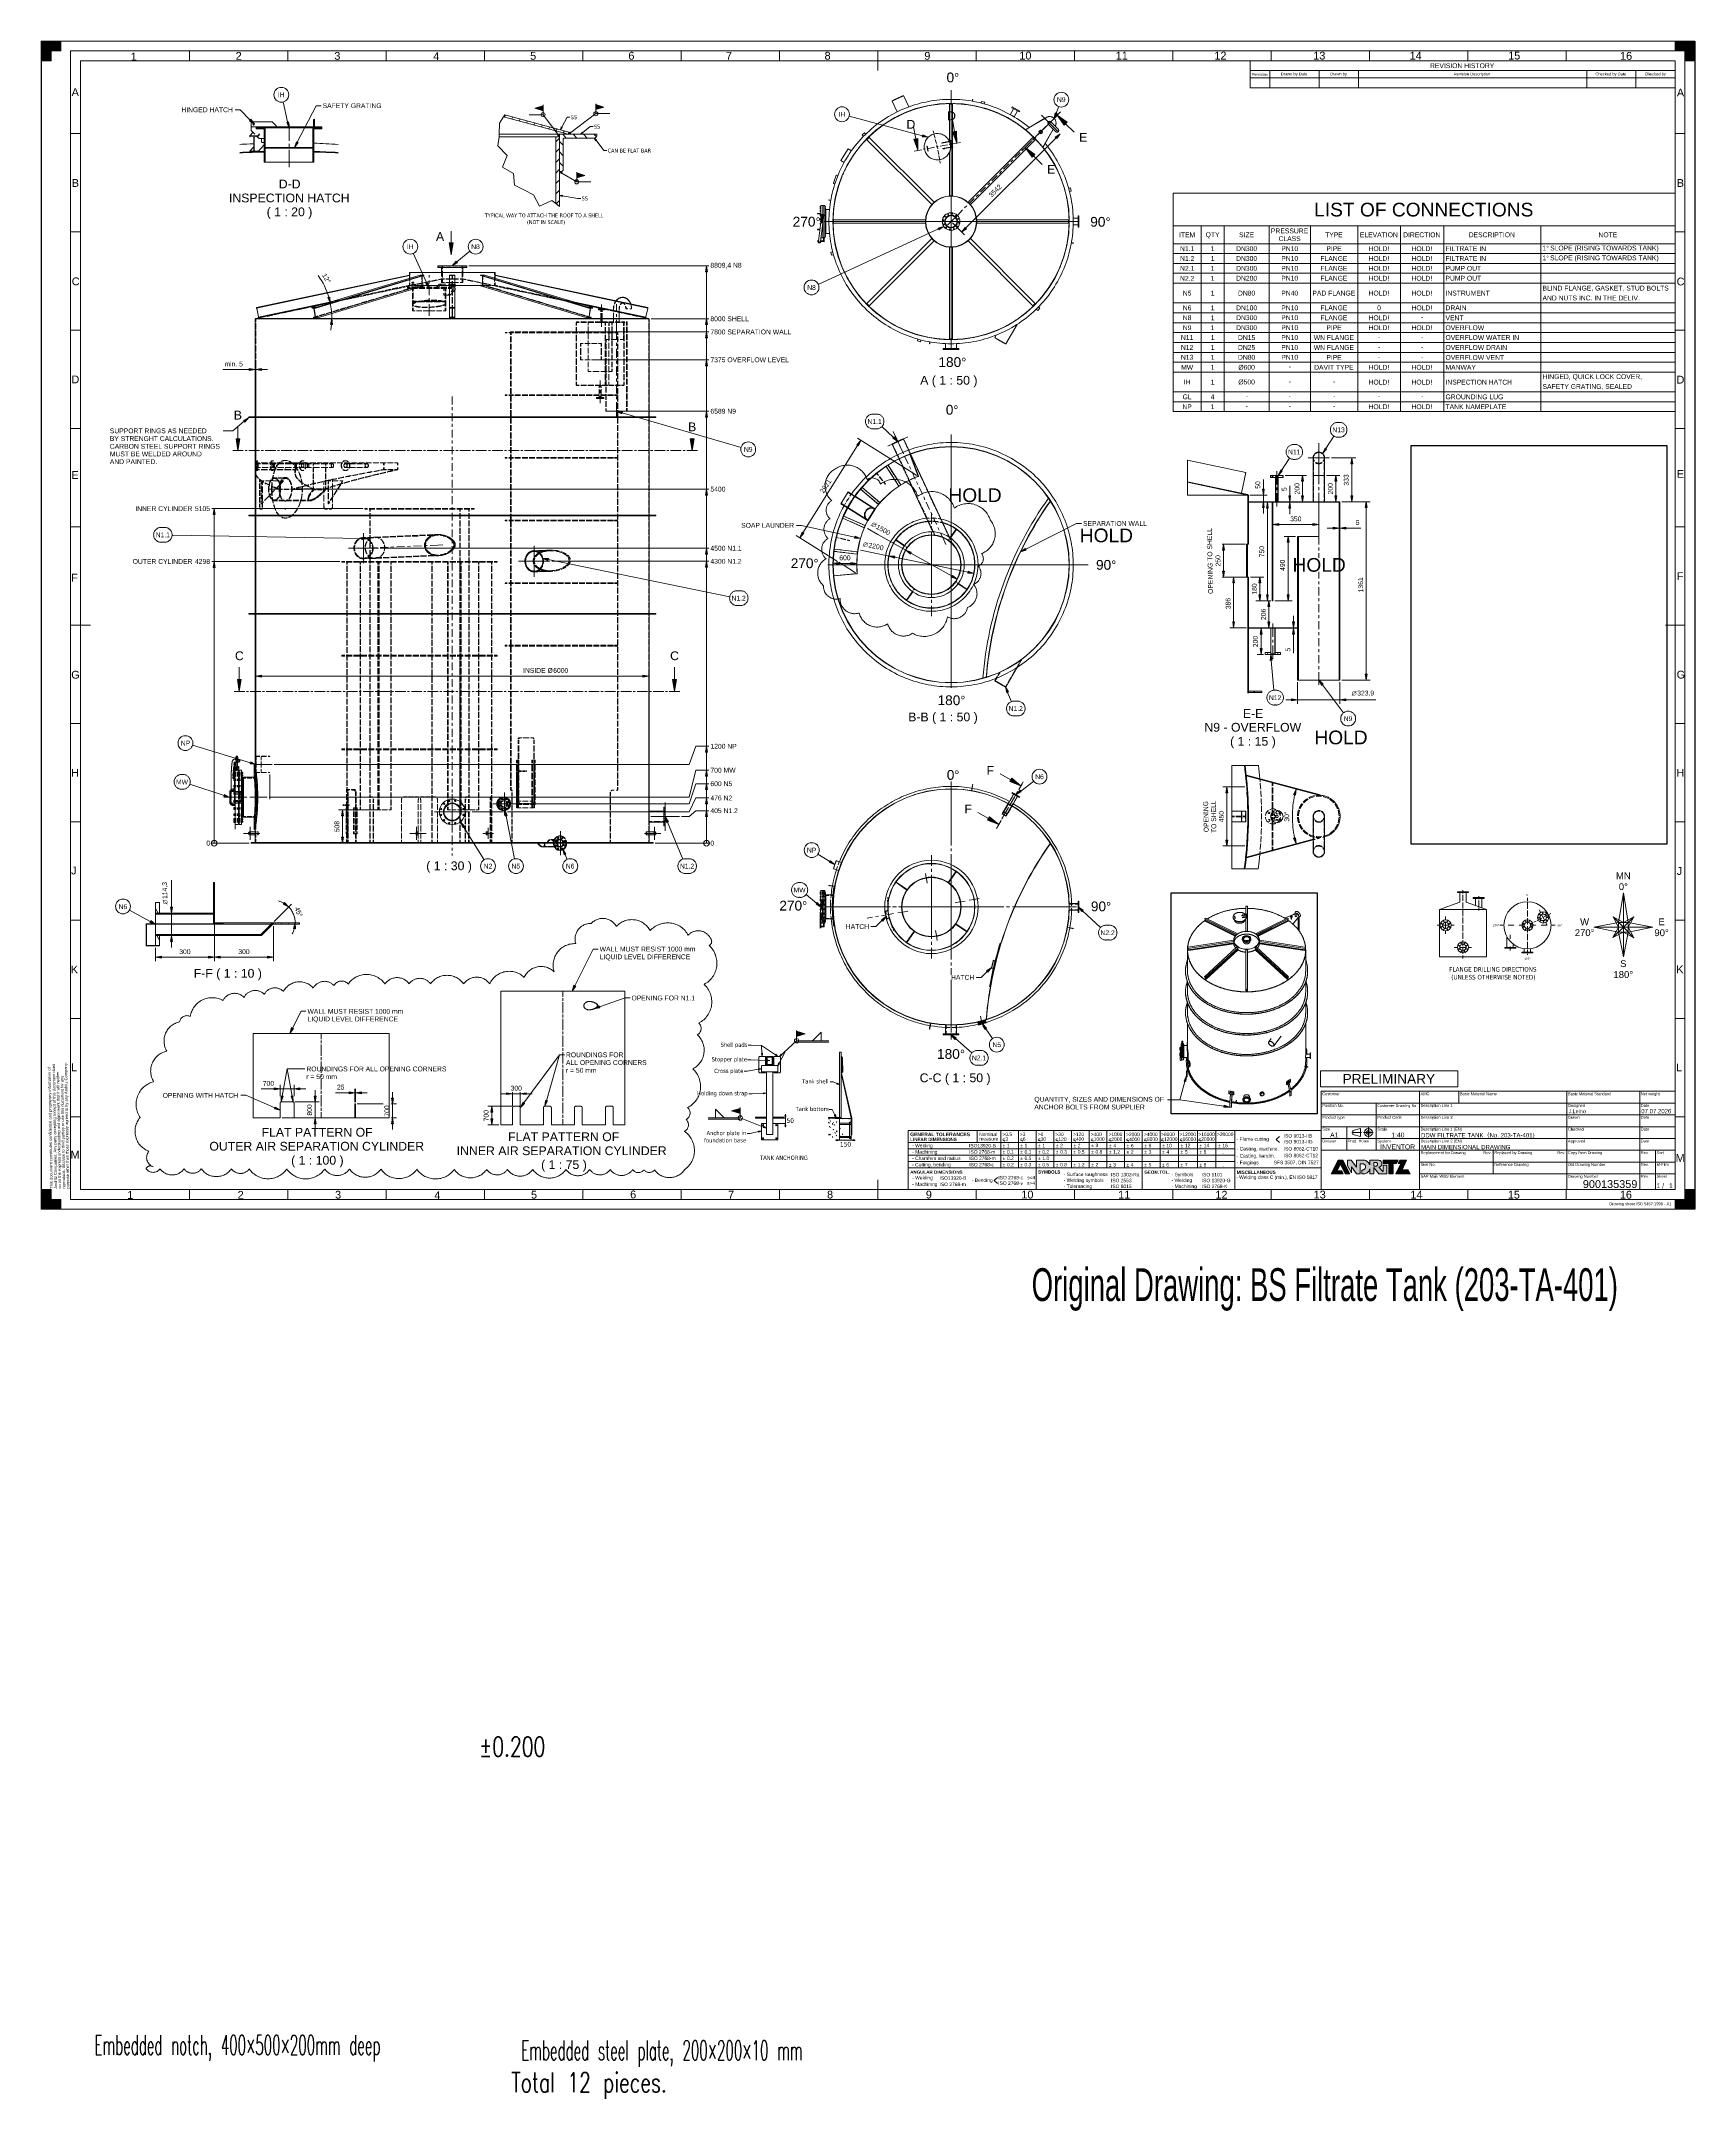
# Model space of a CAD drawing. Header units: millimetres. Extents: x 0 to 62767, y -13570 to 23963.
# Drawn here: x 0 to 25227, y -13570 to 17817 of the extents above; entities that cross this region are included whole.
import ezdxf

# ---------------------------------------------------------------- set-up
doc = ezdxf.new("R2010")
doc.units = ezdxf.units.MM
doc.layers.add('AM_5', color=3, linetype='Continuous', lineweight=25)
doc.layers.add('FOUNDATION', color=33, linetype='Continuous')
doc.styles.add('HZ', font='txt.shx', dxfattribs={"width": 0.75, "bigfont": 'hztxt2.shx'})
doc.styles.add('Text Style54', font='arial.ttf')
doc.dimstyles.new('ISO-25', dxfattribs={"dimtxt": 2.5, "dimasz": 2.5, "dimexe": 1.25, "dimexo": 0.625, "dimtad": 1, "dimtxsty": 'Standard', "dimcen": 2.5, "dimadec": 0, "dimazin": 0, "dimtfac": 1, "dimtmove": 0, "dimatfit": 3, "dimfxl": 1, "dimarcsym": 0})
picture_1 = doc.add_image_def('image1.jpg', size_in_pixel=(2555, 3985))
picture_2 = doc.add_image_def('image2.jpg', size_in_pixel=(680, 1027))

# ---------------------------------------------------------------- blocks, each defined once
blk = doc.blocks.new('*D7')
at = {"color": 0, "lineweight": -2, "transparency": 16777216}
for p, q in [((2780, 4347), (1599, 4347)), ((1600, 4344), (1600, 4018)), ((1803, 4015), (1599, 4015))]:
    blk.add_line(p, q, dxfattribs=at)
at = {"color": 0, "transparency": 16777216}
for points in [[(1599, 4344), (1600, 4344), (1600, 4347)], [(1599, 4018), (1600, 4018), (1600, 4015)]]:
    blk.add_solid(points, dxfattribs=at)
at = {"layer": 'Defpoints', "color": 0, "transparency": 16777216}
for p in [(2781, 4347), (1600, 4015), (1804, 4015)]:
    blk.add_point(p, dxfattribs=at)
at = {"color": 0, "transparency": 16777216, "insert": (1598, 4181), "char_height": 2.5, "attachment_point": 5, "rotation": 90}
blk.add_mtext('331,43', dxfattribs=at)

msp = doc.modelspace()

# ---------------------------------------------------------------- hatches: boundary and pattern name
h = msp.add_hatch(color=7)
h.dxf.hatch_style = 2
h.paths.add_polyline_path([(299.048, 17668.572), (299.048, 17817.142), (0, 17817.142), (0, 17518.095), (150.476, 17518.095), (150.476, 17668.572)])
h = msp.add_hatch(color=7)
h.dxf.hatch_style = 2
h.paths.add_polyline_path([(25076.19, 17518.095), (25226.665, 17518.095), (25226.665, 17817.142), (24927.618, 17817.142), (24927.618, 17668.572), (25076.19, 17668.572)])
h = msp.add_hatch(color=7)
h.dxf.hatch_style = 2
h.paths.add_polyline_path([(7657.143, 16756.19), (7657.143, 16830.476), (7533.333, 16794.286)])
h = msp.add_hatch(color=7)
h.dxf.hatch_style = 2
h.paths.add_polyline_path([(8460.952, 16775.238), (8584.762, 16811.429), (8460.952, 16849.524)])
h = msp.add_hatch(color=7)
h.dxf.hatch_style = 2
h.paths.add_polyline_path([(15470.476, 16725.714), (15451.429, 16636.19), (15499.048, 16716.191)])
h = msp.add_hatch(color=7)
h.dxf.hatch_style = 2
h.paths.add_polyline_path([(15649.524, 16579.047), (15500.952, 16685.715), (15607.619, 16537.143)])
h = msp.add_hatch(color=7)
h.dxf.hatch_style = 2
h.paths.add_polyline_path([(3179.048, 16603.81), (3253.333, 16548.571), (3200, 16624.762)])
h = msp.add_hatch(color=7)
h.dxf.hatch_style = 2
h.paths.add_polyline_path([(3746.667, 16580.952), (3780.952, 16497.142), (3775.238, 16588.571)])
h = msp.add_hatch(color=7)
h.dxf.hatch_style = 2
h.paths.add_polyline_path([(7906.666, 16360), (7887.619, 16401.904), (7874.286, 16390.476)])
h = msp.add_hatch(color=7)
h.dxf.hatch_style = 2
h.paths.add_polyline_path([(7920, 16464.762), (7948.571, 16500.952), (7933.333, 16508.572)])
h = msp.add_hatch(color=7)
h.dxf.hatch_style = 2
h.paths.add_polyline_path([(8041.905, 16396.19), (8081.905, 16415.238), (8072.381, 16428.571)])
h = msp.add_hatch(color=7)
h.dxf.hatch_style = 2
h.paths.add_polyline_path([(8228.571, 16396.19), (8268.571, 16417.143), (8257.143, 16430.476)])
h = msp.add_hatch(color=7)
h.dxf.hatch_style = 2
h.paths.add_polyline_path([(8438.095, 16339.048), (8459.047, 16299.047), (8472.381, 16310.476)])
h = msp.add_hatch(color=7)
h.dxf.hatch_style = 2
h.paths.add_polyline_path([(13312.381, 16323.809), (13373.333, 16152.381), (13371.428, 16333.333)])
h = msp.add_hatch(color=7)
h.dxf.hatch_style = 2
h.paths.add_polyline_path([(13439.999, 16360), (13531.428, 16350.476), (13447.619, 16388.571)])
h = msp.add_hatch(color=7)
h.dxf.hatch_style = 2
h.paths.add_polyline_path([(13904.762, 16432.381), (13967.618, 16260.952), (13963.809, 16443.809)])
h = msp.add_hatch(color=7)
edge = h.paths.add_edge_path()
edge.add_arc((14811.429, 16609.523), 3.81, 0, 360)
h = msp.add_hatch(color=7)
edge = h.paths.add_edge_path()
edge.add_arc((15055.238, 16430.476), 3.81, 0, 360)
h = msp.add_hatch(color=7)
h.dxf.hatch_style = 2
h.paths.add_polyline_path([(15491.428, 16331.428), (15544.761, 16405.714), (15470.476, 16352.381)])
h = msp.add_hatch(color=7)
h.dxf.hatch_style = 2
h.paths.add_polyline_path([(3893.333, 16283.809), (3866.666, 16196.191), (3920, 16270.477)])
h = msp.add_hatch(color=7)
h.dxf.hatch_style = 2
h.paths.add_polyline_path([(15160, 16089.523), (15011.428, 16196.191), (15118.095, 16047.619)])
h = msp.add_hatch(color=7)
h.dxf.hatch_style = 2
h.paths.add_polyline_path([(7906.666, 15828.572), (7939.047, 15798.095), (7948.571, 15813.333)])
h = msp.add_hatch(color=7)
h.dxf.hatch_style = 2
h.paths.add_polyline_path([(8171.429, 15731.428), (8295.238, 15769.523), (8171.429, 15807.618)])
h = msp.add_hatch(color=7)
h.dxf.hatch_style = 2
h.paths.add_polyline_path([(7906.666, 15464.762), (7948.571, 15449.523), (7952.381, 15466.666)])
h = msp.add_hatch(color=7)
edge = h.paths.add_edge_path()
edge.add_arc((11881.904, 15295.238), 7.619, 0, 360)
h = msp.add_hatch(color=7)
edge = h.paths.add_edge_path()
edge.add_arc((11881.904, 15295.238), 7.619, 0, 360)
h = msp.add_hatch(color=7)
edge = h.paths.add_edge_path()
edge.add_arc((11881.904, 15279.999), 7.619, 0, 360)
h = msp.add_hatch(color=7)
edge = h.paths.add_edge_path()
edge.add_arc((11881.904, 15274.286), 7.619, 0, 360)
h = msp.add_hatch(color=7)
edge = h.paths.add_edge_path()
edge.add_arc((11881.904, 15272.381), 7.619, 0, 360)
h = msp.add_hatch(color=7)
edge = h.paths.add_edge_path()
edge.add_arc((11881.904, 15259.047), 7.619, 0, 360)
h = msp.add_hatch(color=7)
edge = h.paths.add_edge_path()
edge.add_arc((11881.904, 15259.047), 7.619, 0, 360)
h = msp.add_hatch(color=7)
edge = h.paths.add_edge_path()
edge.add_arc((11881.904, 15217.143), 7.619, 0, 360)
h = msp.add_hatch(color=7)
edge = h.paths.add_edge_path()
edge.add_arc((11881.904, 15175.238), 7.619, 0, 360)
h = msp.add_hatch(color=7)
edge = h.paths.add_edge_path()
edge.add_arc((11881.904, 15175.238), 7.619, 0, 360)
h = msp.add_hatch(color=7)
edge = h.paths.add_edge_path()
edge.add_arc((11881.904, 15160), 7.619, 0, 360)
h = msp.add_hatch(color=7)
edge = h.paths.add_edge_path()
edge.add_arc((11881.904, 15160), 7.619, 0, 360)
h = msp.add_hatch(color=7)
edge = h.paths.add_edge_path()
edge.add_arc((11881.904, 15108.571), 7.619, 0, 360)
h = msp.add_hatch(color=7)
edge = h.paths.add_edge_path()
edge.add_arc((11881.904, 15093.333), 7.619, 0, 360)
h = msp.add_hatch(color=7)
edge = h.paths.add_edge_path()
edge.add_arc((11881.904, 15093.333), 7.619, 0, 360)
h = msp.add_hatch(color=7)
edge = h.paths.add_edge_path()
edge.add_arc((11891.428, 15295.238), 7.619, 0, 360)
h = msp.add_hatch(color=7)
edge = h.paths.add_edge_path()
edge.add_arc((11891.428, 15279.999), 7.619, 0, 360)
h = msp.add_hatch(color=7)
edge = h.paths.add_edge_path()
edge.add_arc((11891.428, 15259.047), 7.619, 0, 360)
h = msp.add_hatch(color=7)
edge = h.paths.add_edge_path()
edge.add_arc((11891.428, 15217.143), 7.619, 0, 360)
h = msp.add_hatch(color=7)
edge = h.paths.add_edge_path()
edge.add_arc((11891.428, 15175.238), 7.619, 0, 360)
h = msp.add_hatch(color=7)
edge = h.paths.add_edge_path()
edge.add_arc((11891.428, 15160), 7.619, 0, 360)
h = msp.add_hatch(color=7)
edge = h.paths.add_edge_path()
edge.add_arc((11891.428, 15160), 7.619, 0, 360)
h = msp.add_hatch(color=7)
edge = h.paths.add_edge_path()
edge.add_arc((11891.428, 15108.571), 7.619, 0, 360)
h = msp.add_hatch(color=7)
edge = h.paths.add_edge_path()
edge.add_arc((11891.428, 15093.333), 7.619, 0, 360)
h = msp.add_hatch(color=7)
edge = h.paths.add_edge_path()
edge.add_arc((11929.523, 15173.333), 7.619, 0, 360)
h = msp.add_hatch(color=7)
edge = h.paths.add_edge_path()
edge.add_arc((11929.523, 15104.762), 7.619, 0, 360)
h = msp.add_hatch(color=7)
edge = h.paths.add_edge_path()
edge.add_arc((11952.381, 15297.142), 7.619, 0, 360)
h = msp.add_hatch(color=7)
edge = h.paths.add_edge_path()
edge.add_arc((11952.381, 15278.095), 7.619, 0, 360)
h = msp.add_hatch(color=7)
edge = h.paths.add_edge_path()
edge.add_arc((11952.381, 15274.286), 7.619, 0, 360)
h = msp.add_hatch(color=7)
edge = h.paths.add_edge_path()
edge.add_arc((11952.381, 15257.143), 7.619, 0, 360)
h = msp.add_hatch(color=7)
edge = h.paths.add_edge_path()
edge.add_arc((11952.381, 15234.286), 7.619, 0, 360)
h = msp.add_hatch(color=7)
edge = h.paths.add_edge_path()
edge.add_arc((11952.381, 15215.238), 7.619, 0, 360)
h = msp.add_hatch(color=7)
edge = h.paths.add_edge_path()
edge.add_arc((11952.381, 15177.143), 7.619, 0, 360)
h = msp.add_hatch(color=7)
edge = h.paths.add_edge_path()
edge.add_arc((11952.381, 15158.094), 7.619, 0, 360)
h = msp.add_hatch(color=7)
edge = h.paths.add_edge_path()
edge.add_arc((11952.381, 15110.475), 7.619, 0, 360)
h = msp.add_hatch(color=7)
edge = h.paths.add_edge_path()
edge.add_arc((11952.381, 15091.428), 7.619, 0, 360)
h = msp.add_hatch(color=7)
edge = h.paths.add_edge_path()
edge.add_arc((11958.095, 15295.238), 7.619, 0, 360)
h = msp.add_hatch(color=7)
edge = h.paths.add_edge_path()
edge.add_arc((11958.095, 15295.238), 7.619, 0, 360)
h = msp.add_hatch(color=7)
edge = h.paths.add_edge_path()
edge.add_arc((11958.095, 15279.999), 7.619, 0, 360)
h = msp.add_hatch(color=7)
edge = h.paths.add_edge_path()
edge.add_arc((11958.095, 15274.286), 7.619, 0, 360)
h = msp.add_hatch(color=7)
edge = h.paths.add_edge_path()
edge.add_arc((11958.095, 15272.381), 7.619, 0, 360)
h = msp.add_hatch(color=7)
edge = h.paths.add_edge_path()
edge.add_arc((11958.095, 15259.047), 7.619, 0, 360)
h = msp.add_hatch(color=7)
edge = h.paths.add_edge_path()
edge.add_arc((11958.095, 15259.047), 7.619, 0, 360)
h = msp.add_hatch(color=7)
edge = h.paths.add_edge_path()
edge.add_arc((11958.095, 15175.238), 7.619, 0, 360)
h = msp.add_hatch(color=7)
edge = h.paths.add_edge_path()
edge.add_arc((11958.095, 15175.238), 7.619, 0, 360)
h = msp.add_hatch(color=7)
edge = h.paths.add_edge_path()
edge.add_arc((11958.095, 15160), 7.619, 0, 360)
h = msp.add_hatch(color=7)
edge = h.paths.add_edge_path()
edge.add_arc((11958.095, 15108.571), 7.619, 0, 360)
h = msp.add_hatch(color=7)
edge = h.paths.add_edge_path()
edge.add_arc((11958.095, 15093.333), 7.619, 0, 360)
h = msp.add_hatch(color=7)
edge = h.paths.add_edge_path()
edge.add_arc((11958.095, 15093.333), 7.619, 0, 360)
h = msp.add_hatch(color=7)
edge = h.paths.add_edge_path()
edge.add_arc((12087.619, 15247.619), 3.81, 0, 360)
h = msp.add_hatch(color=7)
edge = h.paths.add_edge_path()
edge.add_arc((12089.523, 15247.619), 3.81, 0, 360)
h = msp.add_hatch(color=7)
edge = h.paths.add_edge_path()
edge.add_arc((11881.904, 15038.095), 7.619, 0, 360)
h = msp.add_hatch(color=7)
edge = h.paths.add_edge_path()
edge.add_arc((11881.904, 15038.095), 7.619, 0, 360)
h = msp.add_hatch(color=7)
edge = h.paths.add_edge_path()
edge.add_arc((11881.904, 15022.857), 7.619, 0, 360)
h = msp.add_hatch(color=7)
edge = h.paths.add_edge_path()
edge.add_arc((11881.904, 14971.429), 7.619, 0, 360)
h = msp.add_hatch(color=7)
edge = h.paths.add_edge_path()
edge.add_arc((11881.904, 14969.524), 7.619, 0, 360)
h = msp.add_hatch(color=7)
edge = h.paths.add_edge_path()
edge.add_arc((11891.428, 15040), 7.619, 0, 360)
h = msp.add_hatch(color=7)
edge = h.paths.add_edge_path()
edge.add_arc((11891.428, 15036.191), 7.619, 0, 360)
h = msp.add_hatch(color=7)
edge = h.paths.add_edge_path()
edge.add_arc((11952.381, 15040), 7.619, 0, 360)
h = msp.add_hatch(color=7)
edge = h.paths.add_edge_path()
edge.add_arc((11952.381, 15020.952), 7.619, 0, 360)
h = msp.add_hatch(color=7)
edge = h.paths.add_edge_path()
edge.add_arc((11952.381, 14971.429), 7.619, 0, 360)
h = msp.add_hatch(color=7)
edge = h.paths.add_edge_path()
edge.add_arc((11952.381, 14954.286), 7.619, 0, 360)
h = msp.add_hatch(color=7)
edge = h.paths.add_edge_path()
edge.add_arc((11952.381, 14914.286), 7.619, 0, 360)
h = msp.add_hatch(color=7)
edge = h.paths.add_edge_path()
edge.add_arc((11952.381, 14897.143), 7.619, 0, 360)
h = msp.add_hatch(color=7)
edge = h.paths.add_edge_path()
edge.add_arc((11952.381, 14874.285), 7.619, 0, 360)
h = msp.add_hatch(color=7)
edge = h.paths.add_edge_path()
edge.add_arc((11952.381, 14855.237), 7.619, 0, 360)
h = msp.add_hatch(color=7)
edge = h.paths.add_edge_path()
edge.add_arc((11952.381, 14851.428), 7.619, 0, 360)
h = msp.add_hatch(color=7)
edge = h.paths.add_edge_path()
edge.add_arc((11952.381, 14834.285), 7.619, 0, 360)
h = msp.add_hatch(color=7)
edge = h.paths.add_edge_path()
edge.add_arc((11958.095, 15038.095), 7.619, 0, 360)
h = msp.add_hatch(color=7)
edge = h.paths.add_edge_path()
edge.add_arc((11958.095, 15038.095), 7.619, 0, 360)
h = msp.add_hatch(color=7)
edge = h.paths.add_edge_path()
edge.add_arc((11958.095, 15022.857), 7.619, 0, 360)
h = msp.add_hatch(color=7)
edge = h.paths.add_edge_path()
edge.add_arc((11958.095, 14971.429), 7.619, 0, 360)
h = msp.add_hatch(color=7)
edge = h.paths.add_edge_path()
edge.add_arc((11958.095, 14969.524), 7.619, 0, 360)
h = msp.add_hatch(color=7)
edge = h.paths.add_edge_path()
edge.add_arc((11958.095, 14956.19), 7.619, 0, 360)
h = msp.add_hatch(color=7)
edge = h.paths.add_edge_path()
edge.add_arc((11958.095, 14956.19), 7.619, 0, 360)
h = msp.add_hatch(color=7)
edge = h.paths.add_edge_path()
edge.add_arc((11958.095, 14912.38), 7.619, 0, 360)
h = msp.add_hatch(color=7)
edge = h.paths.add_edge_path()
edge.add_arc((11958.095, 14872.38), 7.619, 0, 360)
h = msp.add_hatch(color=7)
edge = h.paths.add_edge_path()
edge.add_arc((11958.095, 14872.38), 7.619, 0, 360)
h = msp.add_hatch(color=7)
edge = h.paths.add_edge_path()
edge.add_arc((11958.095, 14857.143), 7.619, 0, 360)
h = msp.add_hatch(color=7)
edge = h.paths.add_edge_path()
edge.add_arc((11958.095, 14849.524), 7.619, 0, 360)
h = msp.add_hatch(color=7)
edge = h.paths.add_edge_path()
edge.add_arc((11958.095, 14849.524), 7.619, 0, 360)
h = msp.add_hatch(color=7)
edge = h.paths.add_edge_path()
edge.add_arc((11958.095, 14836.19), 7.619, 0, 360)
h = msp.add_hatch(color=7)
edge = h.paths.add_edge_path()
edge.add_arc((11958.095, 14836.19), 7.619, 0, 360)
h = msp.add_hatch(color=7)
edge = h.paths.add_edge_path()
edge.add_arc((12087.619, 14881.904), 3.81, 0, 360)
h = msp.add_hatch(color=7)
edge = h.paths.add_edge_path()
edge.add_arc((12089.523, 14881.904), 3.81, 0, 360)
h = msp.add_hatch(color=7)
h.dxf.hatch_style = 2
h.paths.add_polyline_path([(13695.237, 14939.047), (13771.429, 14988.572), (13683.809, 14965.714)])
h = msp.add_hatch(color=7)
h.dxf.hatch_style = 2
h.paths.add_polyline_path([(14095.238, 14977.142), (14041.904, 14902.856), (14116.19, 14956.19)])
h = msp.add_hatch(color=7)
h.dxf.hatch_style = 2
h.paths.add_polyline_path([(6224.762, 14740.952), (6255.238, 14560), (6283.81, 14740.952)])
h = msp.add_hatch(color=7)
h.dxf.hatch_style = 2
h.paths.add_polyline_path([(6331.429, 14460.953), (6270.476, 14392.38), (6350.476, 14436.19)])
h = msp.add_hatch(color=7)
edge = h.paths.add_edge_path()
edge.add_arc((5836.191, 14241.904), 3.81, 0, 360)
h = msp.add_hatch(color=7)
edge = h.paths.add_edge_path()
edge.add_arc((5838.095, 14241.904), 3.81, 0, 360)
h = msp.add_hatch(color=7)
h.dxf.hatch_style = 2
h.paths.add_polyline_path([(5870.476, 14118.095), (5920, 14041.904), (5897.143, 14131.429)])
h = msp.add_hatch(color=7)
h.dxf.hatch_style = 2
h.paths.add_polyline_path([(10163.809, 14300.952), (10148.571, 14392.38), (10135.238, 14300.952)])
h = msp.add_hatch(color=7)
h.dxf.hatch_style = 2
h.paths.add_polyline_path([(4373.333, 13908.571), (4409.524, 13824.761), (4401.905, 13914.286)])
h = msp.add_hatch(color=7)
edge = h.paths.add_edge_path()
edge.add_arc((6078.095, 14112.381), 3.81, 0, 360)
h = msp.add_hatch(color=7)
edge = h.paths.add_edge_path()
edge.add_arc((6080, 14112.381), 3.81, 0, 360)
h = msp.add_hatch(color=7)
edge = h.paths.add_edge_path()
edge.add_arc((6274.285, 14112.381), 3.81, 0, 360)
h = msp.add_hatch(color=7)
edge = h.paths.add_edge_path()
edge.add_arc((6276.19, 14112.381), 3.81, 0, 360)
h = msp.add_hatch(color=7)
h.dxf.hatch_style = 2
h.paths.add_polyline_path([(4445.714, 13497.142), (4434.286, 13586.666), (4415.238, 13497.142)])
h = msp.add_hatch(color=7)
h.dxf.hatch_style = 2
h.paths.add_polyline_path([(10163.809, 13493.333), (10148.571, 13582.857), (10135.238, 13493.333)])
h = msp.add_hatch(color=7)
edge = h.paths.add_edge_path()
edge.add_arc((8548.572, 13207.619), 3.81, 0, 360)
h = msp.add_hatch(color=7)
h.dxf.hatch_style = 2
h.paths.add_polyline_path([(10163.809, 13293.333), (10148.571, 13382.857), (10135.238, 13293.333)])
h = msp.add_hatch(color=7)
edge = h.paths.add_edge_path()
edge.add_arc((13798.095, 13266.666), 3.81, 0, 360)
h = msp.add_hatch(color=7)
edge = h.paths.add_edge_path()
edge.add_arc((13798.095, 13264.762), 3.81, 0, 360)
h = msp.add_hatch(color=7)
edge = h.paths.add_edge_path()
edge.add_arc((13961.905, 13266.666), 3.81, 0, 360)
h = msp.add_hatch(color=7)
edge = h.paths.add_edge_path()
edge.add_arc((13961.905, 13264.762), 3.81, 0, 360)
h = msp.add_hatch(color=7)
edge = h.paths.add_edge_path()
edge.add_arc((14403.81, 13342.857), 3.81, 0, 360)
h = msp.add_hatch(color=7)
edge = h.paths.add_edge_path()
edge.add_arc((8548.572, 12958.095), 3.81, 0, 360)
h = msp.add_hatch(color=7)
h.dxf.hatch_style = 2
h.paths.add_polyline_path([(10163.809, 12866.667), (10148.571, 12958.095), (10135.238, 12866.667)])
h = msp.add_hatch(color=7)
h.dxf.hatch_style = 2
h.paths.add_polyline_path([(3175.238, 12794.286), (3264.762, 12809.524), (3175.238, 12824.761)])
h = msp.add_hatch(color=7)
h.dxf.hatch_style = 2
h.paths.add_polyline_path([(3361.905, 12824.761), (3272.381, 12809.524), (3361.905, 12794.286)])
h = msp.add_hatch(color=7)
h.dxf.hatch_style = 2
h.paths.add_polyline_path([(3106.666, 12007.619), (3165.714, 12078.095), (3087.619, 12032.381)])
h = msp.add_hatch(color=7)
h.dxf.hatch_style = 2
h.paths.add_polyline_path([(8866.667, 12161.905), (8775.238, 12171.428), (8857.143, 12131.429)])
h = msp.add_hatch(color=7)
h.dxf.hatch_style = 2
h.paths.add_polyline_path([(10163.809, 12081.904), (10148.571, 12171.428), (10135.238, 12081.904)])
h = msp.add_hatch(color=7)
h.dxf.hatch_style = 2
h.paths.add_polyline_path([(2973.333, 11750.476), (3001.905, 11571.428), (3032.381, 11750.476)])
h = msp.add_hatch(color=7)
h.dxf.hatch_style = 2
h.paths.add_polyline_path([(9900.952, 11750.476), (9931.429, 11571.428), (9961.905, 11750.476)])
h = msp.add_hatch(color=7)
h.dxf.hatch_style = 2
h.paths.add_polyline_path([(12466.666, 11643.809), (12502.857, 11727.619), (12441.905, 11659.048)])
h = msp.add_hatch(color=7)
h.dxf.hatch_style = 2
h.paths.add_polyline_path([(12992.381, 11761.905), (13068.571, 11710.476), (13013.333, 11782.857)])
h = msp.add_hatch(color=7)
edge = h.paths.add_edge_path()
edge.add_arc((3295.238, 11417.143), 3.81, 0, 360)
h = msp.add_hatch(color=7)
edge = h.paths.add_edge_path()
edge.add_arc((3529.524, 11417.143), 3.81, 0, 360)
h = msp.add_hatch(color=7)
edge = h.paths.add_edge_path()
edge.add_arc((3725.714, 11422.857), 3.81, 0, 360)
h = msp.add_hatch(color=7)
edge = h.paths.add_edge_path()
edge.add_arc((3988.571, 11417.143), 3.81, 0, 360)
h = msp.add_hatch(color=7)
edge = h.paths.add_edge_path()
edge.add_arc((4641.905, 11417.143), 3.81, 0, 360)
h = msp.add_hatch(color=7)
edge = h.paths.add_edge_path()
edge.add_arc((4643.809, 11417.143), 3.81, 0, 360)
h = msp.add_hatch(color=7)
h.dxf.hatch_style = 2
h.paths.add_polyline_path([(19584.762, 11609.523), (19548.571, 11525.715), (19609.523, 11594.286)])
h = msp.add_hatch(color=7)
h.dxf.hatch_style = 2
h.paths.add_polyline_path([(20007.618, 11369.524), (19994.285, 11459.047), (19979.048, 11369.524)])
h = msp.add_hatch(color=7)
edge = h.paths.add_edge_path()
edge.add_arc((3295.238, 11268.571), 3.81, 0, 360)
h = msp.add_hatch(color=7)
edge = h.paths.add_edge_path()
edge.add_arc((3337.143, 11131.429), 3.81, 0, 360)
h = msp.add_hatch(color=7)
edge = h.paths.add_edge_path()
edge.add_arc((3529.524, 11268.571), 3.81, 0, 360)
h = msp.add_hatch(color=7)
edge = h.paths.add_edge_path()
edge.add_arc((3697.143, 11108.571), 3.81, 0, 360)
h = msp.add_hatch(color=7)
edge = h.paths.add_edge_path()
edge.add_arc((3699.048, 11108.571), 3.81, 0, 360)
h = msp.add_hatch(color=7)
edge = h.paths.add_edge_path()
edge.add_arc((3725.714, 11293.333), 3.81, 0, 360)
h = msp.add_hatch(color=7)
edge = h.paths.add_edge_path()
edge.add_arc((3725.714, 11281.905), 3.81, 0, 360)
h = msp.add_hatch(color=7)
edge = h.paths.add_edge_path()
edge.add_arc((3725.714, 11161.905), 3.81, 0, 360)
h = msp.add_hatch(color=7)
edge = h.paths.add_edge_path()
edge.add_arc((3988.571, 11268.571), 3.81, 0, 360)
h = msp.add_hatch(color=7)
edge = h.paths.add_edge_path()
edge.add_arc((4154.286, 10984.762), 3.81, 0, 360)
h = msp.add_hatch(color=7)
edge = h.paths.add_edge_path()
edge.add_arc((4154.286, 10982.857), 3.81, 0, 360)
h = msp.add_hatch(color=7)
edge = h.paths.add_edge_path()
edge.add_arc((4314.286, 11102.857), 3.81, 0, 360)
h = msp.add_hatch(color=7)
edge = h.paths.add_edge_path()
edge.add_arc((4337.143, 10984.762), 3.81, 0, 360)
h = msp.add_hatch(color=7)
edge = h.paths.add_edge_path()
edge.add_arc((4641.905, 11268.571), 3.81, 0, 360)
h = msp.add_hatch(color=7)
edge = h.paths.add_edge_path()
edge.add_arc((4643.809, 11268.571), 3.81, 0, 360)
h = msp.add_hatch(color=7)
edge = h.paths.add_edge_path()
edge.add_arc((5434.285, 11278.095), 3.81, 0, 360)
h = msp.add_hatch(color=7)
edge = h.paths.add_edge_path()
edge.add_arc((5436.19, 11279.999), 3.81, 0, 360)
h = msp.add_hatch(color=7)
edge = h.paths.add_edge_path()
edge.add_arc((5436.19, 11278.095), 3.81, 0, 360)
h = msp.add_hatch(color=7)
edge = h.paths.add_edge_path()
edge.add_arc((12880, 11062.856), 3.81, 0, 360)
h = msp.add_hatch(color=7)
edge = h.paths.add_edge_path()
edge.add_arc((18828.572, 11163.809), 7.619, 0, 360)
h = msp.add_hatch(color=7)
h.dxf.hatch_style = 2
h.paths.add_polyline_path([(18908.571, 11276.19), (18872.38, 11192.381), (18933.332, 11259.047)])
h = msp.add_hatch(color=7)
h.dxf.hatch_style = 2
h.paths.add_polyline_path([(19257.143, 11102.857), (19241.904, 11192.381), (19226.667, 11102.857)])
h = msp.add_hatch(color=7)
h.dxf.hatch_style = 2
h.paths.add_polyline_path([(19765.714, 11102.857), (19750.476, 11192.381), (19737.143, 11102.857)])
h = msp.add_hatch(color=7)
h.dxf.hatch_style = 2
h.paths.add_polyline_path([(2653.333, 10598.095), (2638.095, 10687.619), (2624.762, 10598.095)])
h = msp.add_hatch(color=7)
edge = h.paths.add_edge_path()
edge.add_arc((3356.19, 10758.095), 3.81, 0, 360)
h = msp.add_hatch(color=7)
edge = h.paths.add_edge_path()
edge.add_arc((3358.095, 10758.095), 3.81, 0, 360)
h = msp.add_hatch(color=7)
edge = h.paths.add_edge_path()
edge.add_arc((3725.714, 10801.905), 3.81, 0, 360)
h = msp.add_hatch(color=7)
edge = h.paths.add_edge_path()
edge.add_arc((3725.714, 10681.905), 3.81, 0, 360)
h = msp.add_hatch(color=7)
edge = h.paths.add_edge_path()
edge.add_arc((3725.714, 10672.381), 3.81, 0, 360)
h = msp.add_hatch(color=7)
h.dxf.hatch_style = 2
h.paths.add_polyline_path([(10163.809, 10893.334), (10148.571, 10982.857), (10135.238, 10893.334)])
h = msp.add_hatch(color=7)
edge = h.paths.add_edge_path()
edge.add_arc((12297.142, 10697.143), 3.81, 0, 360)
h = msp.add_hatch(color=7)
edge = h.paths.add_edge_path()
edge.add_arc((12299.048, 10699.047), 3.81, 0, 360)
h = msp.add_hatch(color=7)
edge = h.paths.add_edge_path()
edge.add_arc((12299.048, 10699.047), 3.81, 0, 360)
h = msp.add_hatch(color=7)
edge = h.paths.add_edge_path()
edge.add_arc((12299.048, 10695.238), 3.81, 0, 360)
h = msp.add_hatch(color=7)
edge = h.paths.add_edge_path()
edge.add_arc((12352.381, 10786.667), 3.81, 0, 360)
h = msp.add_hatch(color=7)
h.dxf.hatch_style = 2
h.paths.add_polyline_path([(18630.475, 10982.857), (18645.714, 10893.334), (18659.048, 10982.857)])
h = msp.add_hatch(color=7)
h.dxf.hatch_style = 2
h.paths.add_polyline_path([(18659.048, 10702.857), (18645.714, 10792.381), (18630.475, 10702.857)])
h = msp.add_hatch(color=7)
h.dxf.hatch_style = 2
h.paths.add_polyline_path([(18720, 10693.333), (18706.667, 10782.857), (18691.428, 10693.333)])
h = msp.add_hatch(color=7)
h.dxf.hatch_style = 2
h.paths.add_polyline_path([(19032.381, 10881.904), (19047.619, 10792.381), (19060.952, 10881.904)])
h = msp.add_hatch(color=7)
h.dxf.hatch_style = 2
h.paths.add_polyline_path([(19060.952, 10693.333), (19047.619, 10782.857), (19032.381, 10693.333)])
h = msp.add_hatch(color=7)
h.dxf.hatch_style = 2
h.paths.add_polyline_path([(19226.667, 10881.904), (19241.904, 10792.381), (19257.143, 10881.904)])
h = msp.add_hatch(color=7)
h.dxf.hatch_style = 2
h.paths.add_polyline_path([(19737.143, 10881.904), (19750.476, 10792.381), (19765.714, 10881.904)])
h = msp.add_hatch(color=7)
h.dxf.hatch_style = 2
h.paths.add_polyline_path([(19979.048, 10881.904), (19994.285, 10792.381), (20007.618, 10881.904)])
h = msp.add_hatch(color=7)
h.dxf.hatch_style = 2
h.paths.add_polyline_path([(20228.571, 10702.857), (20213.333, 10792.381), (20198.095, 10702.857)])
h = msp.add_hatch(color=7)
edge = h.paths.add_edge_path()
edge.add_arc((3725.714, 10542.857), 3.81, 0, 360)
h = msp.add_hatch(color=7)
h.dxf.hatch_style = 2
h.paths.add_polyline_path([(18880, 10460.952), (18790.475, 10445.714), (18880, 10430.476)])
h = msp.add_hatch(color=7)
h.dxf.hatch_style = 2
h.paths.add_polyline_path([(19400, 10430.476), (19489.524, 10445.714), (19400, 10460.952)])
h = msp.add_hatch(color=7)
h.dxf.hatch_style = 2
h.paths.add_polyline_path([(19710.476, 10375.238), (19799.999, 10390.476), (19710.476, 10405.714)])
h = msp.add_hatch(color=7)
h.dxf.hatch_style = 2
h.paths.add_polyline_path([(19904.762, 10405.714), (19813.333, 10390.476), (19904.762, 10375.238)])
h = msp.add_hatch(color=7)
h.dxf.hatch_style = 2
h.paths.add_polyline_path([(4891.428, 10215.238), (4982.857, 10226.666), (4893.333, 10243.809)])
h = msp.add_hatch(color=7)
edge = h.paths.add_edge_path()
edge.add_arc((5083.81, 10251.429), 3.81, 0, 360)
h = msp.add_hatch(color=7)
edge = h.paths.add_edge_path()
edge.add_arc((5085.714, 10251.429), 3.81, 0, 360)
h = msp.add_hatch(color=7)
h.dxf.hatch_style = 2
h.paths.add_polyline_path([(10163.809, 9992.381), (10148.571, 10083.809), (10135.238, 9992.381)])
h = msp.add_hatch(color=7)
h.dxf.hatch_style = 2
h.paths.add_polyline_path([(11607.619, 10327.619), (11571.428, 10241.904), (11632.381, 10310.476)])
h = msp.add_hatch(color=7)
edge = h.paths.add_edge_path()
edge.add_arc((12118.095, 10198.095), 3.81, 0, 360)
h = msp.add_hatch(color=7)
h.dxf.hatch_style = 2
h.paths.add_polyline_path([(12409.523, 10236.19), (12500.952, 10232.381), (12417.143, 10266.667)])
h = msp.add_hatch(color=7)
h.dxf.hatch_style = 2
h.paths.add_polyline_path([(13274.286, 10020.952), (13188.571, 10051.428), (13260.953, 9994.286)])
h = msp.add_hatch(color=7)
edge = h.paths.add_edge_path()
edge.add_arc((13209.524, 10091.429), 3.81, 0, 360)
h = msp.add_hatch(color=7)
h.dxf.hatch_style = 2
h.paths.add_polyline_path([(15011.428, 10080), (14939.047, 10026.667), (15026.667, 10053.333)])
h = msp.add_hatch(color=7)
h.dxf.hatch_style = 2
h.paths.add_polyline_path([(18053.333, 10053.333), (18038.095, 10142.857), (18022.857, 10053.333)])
h = msp.add_hatch(color=7)
h.dxf.hatch_style = 2
h.paths.add_polyline_path([(19038.095, 10173.333), (19022.857, 10262.857), (19007.618, 10173.333)])
h = msp.add_hatch(color=7)
h.dxf.hatch_style = 2
h.paths.add_polyline_path([(2653.333, 9790.476), (2638.095, 9880), (2624.762, 9790.476)])
h = msp.add_hatch(color=7)
edge = h.paths.add_edge_path()
edge.add_arc((5095.238, 9927.619), 3.81, 0, 360)
h = msp.add_hatch(color=7)
edge = h.paths.add_edge_path()
edge.add_arc((5097.143, 9927.619), 3.81, 0, 360)
h = msp.add_hatch(color=7)
edge = h.paths.add_edge_path()
edge.add_arc((6059.048, 9967.619), 3.81, 0, 360)
h = msp.add_hatch(color=7)
h.dxf.hatch_style = 2
h.paths.add_polyline_path([(7737.142, 9923.809), (7645.714, 9927.619), (7731.428, 9895.238)])
h = msp.add_hatch(color=7)
h.dxf.hatch_style = 2
h.paths.add_polyline_path([(10163.809, 9792.381), (10148.571, 9883.81), (10135.238, 9792.381)])
h = msp.add_hatch(color=7)
h.dxf.hatch_style = 2
h.paths.add_polyline_path([(12171.428, 9866.667), (12081.904, 9853.333), (12171.428, 9836.191)])
h = msp.add_hatch(color=7)
h.dxf.hatch_style = 2
h.paths.add_polyline_path([(12350.476, 9834.286), (12441.905, 9847.619), (12350.476, 9864.761)])
h = msp.add_hatch(color=7)
h.dxf.hatch_style = 2
h.paths.add_polyline_path([(13024.761, 9960), (12935.238, 9963.81), (13019.048, 9931.429)])
h = msp.add_hatch(color=7)
h.dxf.hatch_style = 2
h.paths.add_polyline_path([(14137.142, 9702.857), (14226.667, 9699.047), (14142.857, 9731.428)])
h = msp.add_hatch(color=7)
h.dxf.hatch_style = 2
h.paths.add_polyline_path([(18022.857, 9733.333), (18038.095, 9641.904), (18053.333, 9733.333)])
h = msp.add_hatch(color=7)
edge = h.paths.add_edge_path()
edge.add_arc((12089.523, 9660.952), 3.81, 0, 360)
h = msp.add_hatch(color=7)
h.dxf.hatch_style = 2
h.paths.add_polyline_path([(13887.619, 9641.904), (13973.333, 9609.523), (13900.952, 9666.667)])
h = msp.add_hatch(color=7)
h.dxf.hatch_style = 2
h.paths.add_polyline_path([(18205.713, 9552.381), (18190.476, 9641.904), (18177.142, 9552.381)])
h = msp.add_hatch(color=7)
h.dxf.hatch_style = 2
h.paths.add_polyline_path([(18607.619, 9552.381), (18592.38, 9641.904), (18577.143, 9552.381)])
h = msp.add_hatch(color=7)
h.dxf.hatch_style = 2
h.paths.add_polyline_path([(18577.143, 9373.334), (18592.38, 9281.905), (18607.619, 9373.334)])
h = msp.add_hatch(color=7)
h.dxf.hatch_style = 2
h.paths.add_polyline_path([(18691.428, 9373.334), (18706.667, 9281.905), (18720, 9373.334)])
h = msp.add_hatch(color=7)
h.dxf.hatch_style = 2
h.paths.add_polyline_path([(18744.762, 9192.381), (18729.523, 9281.905), (18714.285, 9192.381)])
h = msp.add_hatch(color=7)
h.dxf.hatch_style = 2
h.paths.add_polyline_path([(19007.618, 9373.334), (19022.857, 9281.905), (19038.095, 9373.334)])
h = msp.add_hatch(color=7)
h.dxf.hatch_style = 2
h.paths.add_polyline_path([(18177.142, 8960), (18190.476, 8870.476), (18205.713, 8960)])
h = msp.add_hatch(color=7)
h.dxf.hatch_style = 2
h.paths.add_polyline_path([(18624.762, 8771.429), (18609.523, 8860.952), (18594.286, 8771.429)])
h = msp.add_hatch(color=7)
h.dxf.hatch_style = 2
h.paths.add_polyline_path([(18714.285, 8960), (18729.523, 8870.476), (18744.762, 8960)])
h = msp.add_hatch(color=7)
h.dxf.hatch_style = 2
h.paths.add_polyline_path([(19089.523, 8960), (19102.857, 8870.476), (19118.095, 8960)])
h = msp.add_hatch(color=7)
h.dxf.hatch_style = 2
h.paths.add_polyline_path([(19118.095, 8771.429), (19102.857, 8860.952), (19089.523, 8771.429)])
h = msp.add_hatch(color=7)
h.dxf.hatch_style = 2
h.paths.add_polyline_path([(18594.286, 8550.476), (18609.523, 8460.952), (18624.762, 8550.476)])
h = msp.add_hatch(color=7)
edge = h.paths.add_edge_path()
edge.add_arc((18756.19, 8493.333), 7.619, 0, 360)
h = msp.add_hatch(color=7)
h.dxf.hatch_style = 2
h.paths.add_polyline_path([(18779.047, 8373.334), (18756.19, 8460.952), (18748.571, 8369.523)])
h = msp.add_hatch(color=7)
h.dxf.hatch_style = 2
h.paths.add_polyline_path([(2994.286, 8078.095), (3022.857, 7899.048), (3053.333, 8078.095)])
h = msp.add_hatch(color=7)
h.dxf.hatch_style = 2
h.paths.add_polyline_path([(3361.905, 8148.571), (3272.381, 8133.333), (3361.905, 8118.095)])
h = msp.add_hatch(color=7)
h.dxf.hatch_style = 2
h.paths.add_polyline_path([(9180.952, 8118.095), (9270.476, 8133.333), (9180.952, 8148.571)])
h = msp.add_hatch(color=7)
h.dxf.hatch_style = 2
h.paths.add_polyline_path([(9632.381, 8078.095), (9660.952, 7899.048), (9691.429, 8078.095)])
h = msp.add_hatch(color=7)
h.dxf.hatch_style = 2
h.paths.add_polyline_path([(14756.19, 7889.524), (14710.476, 7967.619), (14729.523, 7878.095)])
h = msp.add_hatch(color=7)
h.dxf.hatch_style = 2
h.paths.add_polyline_path([(19556.191, 8007.619), (19489.524, 8070.476), (19533.333, 7990.476)])
h = msp.add_hatch(color=7)
h.dxf.hatch_style = 2
h.paths.add_polyline_path([(20198.095, 8160), (20213.333, 8070.476), (20228.571, 8160)])
h = msp.add_hatch(color=7)
h.dxf.hatch_style = 2
h.paths.add_polyline_path([(19076.19, 7756.191), (19165.714, 7771.429), (19076.19, 7786.667)])
h = msp.add_hatch(color=7)
h.dxf.hatch_style = 2
h.paths.add_polyline_path([(19904.762, 7786.667), (19813.333, 7771.429), (19904.762, 7756.191)])
h = msp.add_hatch(color=7)
edge = h.paths.add_edge_path()
edge.add_arc((3411.429, 6904.762), 3.81, 0, 360)
h = msp.add_hatch(color=7)
edge = h.paths.add_edge_path()
edge.add_arc((3487.619, 6904.762), 3.81, 0, 360)
h = msp.add_hatch(color=7)
h.dxf.hatch_style = 2
h.paths.add_polyline_path([(10163.809, 6973.333), (10148.571, 7062.857), (10135.238, 6973.333)])
h = msp.add_hatch(color=7)
edge = h.paths.add_edge_path()
edge.add_arc((2940.952, 6643.81), 3.81, 0, 360)
h = msp.add_hatch(color=7)
edge = h.paths.add_edge_path()
edge.add_arc((2956.19, 6666.667), 7.619, 0, 360)
h = msp.add_hatch(color=7)
edge = h.paths.add_edge_path()
edge.add_arc((2956.19, 6641.904), 7.619, 0, 360)
h = msp.add_hatch(color=7)
edge = h.paths.add_edge_path()
edge.add_arc((2956.19, 6630.476), 7.619, 0, 360)
h = msp.add_hatch(color=7)
edge = h.paths.add_edge_path()
edge.add_arc((2956.19, 6605.714), 7.619, 0, 360)
h = msp.add_hatch(color=7)
edge = h.paths.add_edge_path()
edge.add_arc((2956.19, 6662.857), 3.81, 0, 360)
h = msp.add_hatch(color=7)
edge = h.paths.add_edge_path()
edge.add_arc((2956.19, 6645.714), 3.81, 0, 360)
h = msp.add_hatch(color=7)
edge = h.paths.add_edge_path()
edge.add_arc((2956.19, 6626.666), 3.81, 0, 360)
h = msp.add_hatch(color=7)
edge = h.paths.add_edge_path()
edge.add_arc((2956.19, 6609.523), 3.81, 0, 360)
h = msp.add_hatch(color=7)
edge = h.paths.add_edge_path()
edge.add_arc((2958.095, 6662.857), 3.81, 0, 360)
h = msp.add_hatch(color=7)
edge = h.paths.add_edge_path()
edge.add_arc((2958.095, 6645.714), 3.81, 0, 360)
h = msp.add_hatch(color=7)
edge = h.paths.add_edge_path()
edge.add_arc((2958.095, 6626.666), 3.81, 0, 360)
h = msp.add_hatch(color=7)
edge = h.paths.add_edge_path()
edge.add_arc((2958.095, 6609.523), 3.81, 0, 360)
h = msp.add_hatch(color=7)
edge = h.paths.add_edge_path()
edge.add_arc((2971.428, 6876.19), 7.619, 0, 360)
h = msp.add_hatch(color=7)
edge = h.paths.add_edge_path()
edge.add_arc((2967.619, 6853.333), 3.81, 0, 360)
h = msp.add_hatch(color=7)
edge = h.paths.add_edge_path()
edge.add_arc((2975.238, 6853.333), 3.81, 0, 360)
h = msp.add_hatch(color=7)
edge = h.paths.add_edge_path()
edge.add_arc((2996.191, 6819.048), 7.619, 0, 360)
h = msp.add_hatch(color=7)
edge = h.paths.add_edge_path()
edge.add_arc((2996.191, 6853.333), 3.81, 0, 360)
h = msp.add_hatch(color=7)
edge = h.paths.add_edge_path()
edge.add_arc((3066.666, 6630.476), 7.619, 0, 360)
h = msp.add_hatch(color=7)
edge = h.paths.add_edge_path()
edge.add_arc((3068.572, 6666.667), 7.619, 0, 360)
h = msp.add_hatch(color=7)
edge = h.paths.add_edge_path()
edge.add_arc((3068.572, 6666.667), 7.619, 0, 360)
h = msp.add_hatch(color=7)
edge = h.paths.add_edge_path()
edge.add_arc((3068.572, 6641.904), 7.619, 0, 360)
h = msp.add_hatch(color=7)
edge = h.paths.add_edge_path()
edge.add_arc((3068.572, 6605.714), 7.619, 0, 360)
h = msp.add_hatch(color=7)
h.dxf.hatch_style = 2
h.paths.add_polyline_path([(3188.571, 6794.286), (3278.095, 6782.857), (3196.191, 6822.857)])
h = msp.add_hatch(color=7)
edge = h.paths.add_edge_path()
edge.add_arc((3411.429, 6659.048), 3.81, 0, 360)
h = msp.add_hatch(color=7)
edge = h.paths.add_edge_path()
edge.add_arc((3487.619, 6659.048), 3.81, 0, 360)
h = msp.add_hatch(color=7)
h.dxf.hatch_style = 2
h.paths.add_polyline_path([(10163.809, 6605.714), (10148.571, 6695.238), (10135.238, 6605.714)])
h = msp.add_hatch(color=7)
h.dxf.hatch_style = 2
h.paths.add_polyline_path([(2786.667, 6297.143), (2876.19, 6283.81), (2796.19, 6325.715)])
h = msp.add_hatch(color=7)
edge = h.paths.add_edge_path()
edge.add_arc((2883.809, 6382.857), 3.81, 0, 360)
h = msp.add_hatch(color=7)
edge = h.paths.add_edge_path()
edge.add_arc((2885.714, 6382.857), 3.81, 0, 360)
h = msp.add_hatch(color=7)
edge = h.paths.add_edge_path()
edge.add_arc((2940.952, 6560), 3.81, 0, 360)
h = msp.add_hatch(color=7)
edge = h.paths.add_edge_path()
edge.add_arc((2940.952, 6558.095), 3.81, 0, 360)
h = msp.add_hatch(color=7)
edge = h.paths.add_edge_path()
edge.add_arc((2940.952, 6537.143), 3.81, 0, 360)
h = msp.add_hatch(color=7)
edge = h.paths.add_edge_path()
edge.add_arc((2956.19, 6466.666), 7.619, 0, 360)
h = msp.add_hatch(color=7)
edge = h.paths.add_edge_path()
edge.add_arc((2956.19, 6441.905), 7.619, 0, 360)
h = msp.add_hatch(color=7)
edge = h.paths.add_edge_path()
edge.add_arc((2956.19, 6558.095), 3.81, 0, 360)
h = msp.add_hatch(color=7)
edge = h.paths.add_edge_path()
edge.add_arc((2956.19, 6540.952), 3.81, 0, 360)
h = msp.add_hatch(color=7)
edge = h.paths.add_edge_path()
edge.add_arc((2956.19, 6462.857), 3.81, 0, 360)
h = msp.add_hatch(color=7)
edge = h.paths.add_edge_path()
edge.add_arc((2956.19, 6445.714), 3.81, 0, 360)
h = msp.add_hatch(color=7)
edge = h.paths.add_edge_path()
edge.add_arc((2956.19, 6356.19), 3.81, 0, 360)
h = msp.add_hatch(color=7)
edge = h.paths.add_edge_path()
edge.add_arc((2956.19, 6350.476), 3.81, 0, 360)
h = msp.add_hatch(color=7)
edge = h.paths.add_edge_path()
edge.add_arc((2956.19, 6333.333), 3.81, 0, 360)
h = msp.add_hatch(color=7)
edge = h.paths.add_edge_path()
edge.add_arc((2956.19, 6327.619), 3.81, 0, 360)
h = msp.add_hatch(color=7)
edge = h.paths.add_edge_path()
edge.add_arc((2958.095, 6558.095), 3.81, 0, 360)
h = msp.add_hatch(color=7)
edge = h.paths.add_edge_path()
edge.add_arc((2958.095, 6540.952), 3.81, 0, 360)
h = msp.add_hatch(color=7)
edge = h.paths.add_edge_path()
edge.add_arc((2958.095, 6462.857), 3.81, 0, 360)
h = msp.add_hatch(color=7)
edge = h.paths.add_edge_path()
edge.add_arc((2958.095, 6445.714), 3.81, 0, 360)
h = msp.add_hatch(color=7)
edge = h.paths.add_edge_path()
edge.add_arc((2958.095, 6356.19), 3.81, 0, 360)
h = msp.add_hatch(color=7)
edge = h.paths.add_edge_path()
edge.add_arc((2958.095, 6350.476), 3.81, 0, 360)
h = msp.add_hatch(color=7)
edge = h.paths.add_edge_path()
edge.add_arc((2958.095, 6333.333), 3.81, 0, 360)
h = msp.add_hatch(color=7)
edge = h.paths.add_edge_path()
edge.add_arc((2958.095, 6327.619), 3.81, 0, 360)
h = msp.add_hatch(color=7)
edge = h.paths.add_edge_path()
edge.add_arc((3013.333, 6577.143), 3.81, 0, 360)
h = msp.add_hatch(color=7)
edge = h.paths.add_edge_path()
edge.add_arc((3015.238, 6577.143), 3.81, 0, 360)
h = msp.add_hatch(color=7)
edge = h.paths.add_edge_path()
edge.add_arc((3068.572, 6354.285), 7.619, 0, 360)
h = msp.add_hatch(color=7)
edge = h.paths.add_edge_path()
edge.add_arc((3068.572, 6329.524), 7.619, 0, 360)
h = msp.add_hatch(color=7)
edge = h.paths.add_edge_path()
edge.add_arc((3068.572, 6329.524), 7.619, 0, 360)
h = msp.add_hatch(color=7)
edge = h.paths.add_edge_path()
edge.add_arc((6853.333, 6291.428), 3.81, 0, 360)
h = msp.add_hatch(color=7)
edge = h.paths.add_edge_path()
edge.add_arc((6855.238, 6291.428), 3.81, 0, 360)
h = msp.add_hatch(color=7)
edge = h.paths.add_edge_path()
edge.add_arc((7047.619, 6283.81), 3.81, 0, 360)
h = msp.add_hatch(color=7)
edge = h.paths.add_edge_path()
edge.add_arc((7049.524, 6283.81), 3.81, 0, 360)
h = msp.add_hatch(color=7)
edge = h.paths.add_edge_path()
edge.add_arc((8712.381, 6390.476), 3.81, 0, 360)
h = msp.add_hatch(color=7)
h.dxf.hatch_style = 2
h.paths.add_polyline_path([(10163.809, 6400), (10148.571, 6489.524), (10135.238, 6400)])
h = msp.add_hatch(color=7)
edge = h.paths.add_edge_path()
edge.add_arc((14205.713, 6457.143), 3.81, 0, 360)
h = msp.add_hatch(color=7)
h.dxf.hatch_style = 2
h.paths.add_polyline_path([(14777.142, 6521.905), (14946.666, 6457.143), (14805.714, 6573.333)])
h = msp.add_hatch(color=7)
h.dxf.hatch_style = 2
h.paths.add_polyline_path([(14933.333, 6392.381), (14870.476, 6325.715), (14952.381, 6367.619)])
h = msp.add_hatch(color=7)
h.dxf.hatch_style = 2
h.paths.add_polyline_path([(18104.762, 6350.476), (18089.523, 6441.905), (18074.286, 6350.476)])
h = msp.add_hatch(color=7)
h.dxf.hatch_style = 2
h.paths.add_polyline_path([(19135.238, 6318.095), (19142.857, 6407.619), (19106.666, 6323.809)])
h = msp.add_hatch(color=7)
edge = h.paths.add_edge_path()
edge.add_arc((2940.952, 6125.714), 7.619, 0, 360)
h = msp.add_hatch(color=7)
edge = h.paths.add_edge_path()
edge.add_arc((2940.952, 6100.952), 7.619, 0, 360)
h = msp.add_hatch(color=7)
edge = h.paths.add_edge_path()
edge.add_arc((2940.952, 6100.952), 7.619, 0, 360)
h = msp.add_hatch(color=7)
edge = h.paths.add_edge_path()
edge.add_arc((2940.952, 6005.714), 7.619, 0, 360)
h = msp.add_hatch(color=7)
edge = h.paths.add_edge_path()
edge.add_arc((2940.952, 5960), 7.619, 0, 360)
h = msp.add_hatch(color=7)
edge = h.paths.add_edge_path()
edge.add_arc((2940.952, 6232.381), 3.81, 0, 360)
h = msp.add_hatch(color=7)
edge = h.paths.add_edge_path()
edge.add_arc((2940.952, 6125.714), 3.81, 0, 360)
h = msp.add_hatch(color=7)
edge = h.paths.add_edge_path()
edge.add_arc((2940.952, 6123.81), 3.81, 0, 360)
h = msp.add_hatch(color=7)
edge = h.paths.add_edge_path()
edge.add_arc((2956.19, 6125.714), 7.619, 0, 360)
h = msp.add_hatch(color=7)
edge = h.paths.add_edge_path()
edge.add_arc((2956.19, 6100.952), 7.619, 0, 360)
h = msp.add_hatch(color=7)
edge = h.paths.add_edge_path()
edge.add_arc((2956.19, 6240), 3.81, 0, 360)
h = msp.add_hatch(color=7)
edge = h.paths.add_edge_path()
edge.add_arc((2956.19, 6232.381), 3.81, 0, 360)
h = msp.add_hatch(color=7)
edge = h.paths.add_edge_path()
edge.add_arc((2956.19, 6215.238), 3.81, 0, 360)
h = msp.add_hatch(color=7)
edge = h.paths.add_edge_path()
edge.add_arc((2956.19, 6209.524), 3.81, 0, 360)
h = msp.add_hatch(color=7)
edge = h.paths.add_edge_path()
edge.add_arc((2956.19, 6125.714), 3.81, 0, 360)
h = msp.add_hatch(color=7)
edge = h.paths.add_edge_path()
edge.add_arc((2956.19, 6123.81), 3.81, 0, 360)
h = msp.add_hatch(color=7)
edge = h.paths.add_edge_path()
edge.add_arc((2956.19, 6121.905), 3.81, 0, 360)
h = msp.add_hatch(color=7)
edge = h.paths.add_edge_path()
edge.add_arc((2956.19, 6104.762), 3.81, 0, 360)
h = msp.add_hatch(color=7)
edge = h.paths.add_edge_path()
edge.add_arc((2956.19, 6026.667), 3.81, 0, 360)
h = msp.add_hatch(color=7)
edge = h.paths.add_edge_path()
edge.add_arc((2956.19, 6009.524), 3.81, 0, 360)
h = msp.add_hatch(color=7)
edge = h.paths.add_edge_path()
edge.add_arc((2958.095, 6240), 3.81, 0, 360)
h = msp.add_hatch(color=7)
edge = h.paths.add_edge_path()
edge.add_arc((2958.095, 6232.381), 3.81, 0, 360)
h = msp.add_hatch(color=7)
edge = h.paths.add_edge_path()
edge.add_arc((2958.095, 6215.238), 3.81, 0, 360)
h = msp.add_hatch(color=7)
edge = h.paths.add_edge_path()
edge.add_arc((2958.095, 6209.524), 3.81, 0, 360)
h = msp.add_hatch(color=7)
edge = h.paths.add_edge_path()
edge.add_arc((2958.095, 6121.905), 3.81, 0, 360)
h = msp.add_hatch(color=7)
edge = h.paths.add_edge_path()
edge.add_arc((2958.095, 6104.762), 3.81, 0, 360)
h = msp.add_hatch(color=7)
edge = h.paths.add_edge_path()
edge.add_arc((2958.095, 6026.667), 3.81, 0, 360)
h = msp.add_hatch(color=7)
edge = h.paths.add_edge_path()
edge.add_arc((2958.095, 6009.524), 3.81, 0, 360)
h = msp.add_hatch(color=7)
edge = h.paths.add_edge_path()
edge.add_arc((3013.333, 5990.476), 3.81, 0, 360)
h = msp.add_hatch(color=7)
edge = h.paths.add_edge_path()
edge.add_arc((3015.238, 5990.476), 3.81, 0, 360)
h = msp.add_hatch(color=7)
edge = h.paths.add_edge_path()
edge.add_arc((3066.666, 6125.714), 7.619, 0, 360)
h = msp.add_hatch(color=7)
edge = h.paths.add_edge_path()
edge.add_arc((3068.572, 6236.19), 7.619, 0, 360)
h = msp.add_hatch(color=7)
edge = h.paths.add_edge_path()
edge.add_arc((3068.572, 6236.19), 7.619, 0, 360)
h = msp.add_hatch(color=7)
edge = h.paths.add_edge_path()
edge.add_arc((3068.572, 6213.333), 7.619, 0, 360)
h = msp.add_hatch(color=7)
edge = h.paths.add_edge_path()
edge.add_arc((3068.572, 6100.952), 7.619, 0, 360)
h = msp.add_hatch(color=7)
edge = h.paths.add_edge_path()
edge.add_arc((3068.572, 5960), 7.619, 0, 360)
h = msp.add_hatch(color=7)
h.dxf.hatch_style = 2
h.paths.add_polyline_path([(4613.333, 6001.905), (4598.095, 6091.429), (4582.857, 6001.905)])
h = msp.add_hatch(color=7)
edge = h.paths.add_edge_path()
edge.add_arc((4605.714, 6167.619), 3.81, 0, 360)
h = msp.add_hatch(color=7)
edge = h.paths.add_edge_path()
edge.add_arc((4605.714, 6158.095), 3.81, 0, 360)
h = msp.add_hatch(color=7)
edge = h.paths.add_edge_path()
edge.add_arc((4607.619, 6167.619), 3.81, 0, 360)
h = msp.add_hatch(color=7)
edge = h.paths.add_edge_path()
edge.add_arc((4607.619, 6158.095), 3.81, 0, 360)
h = msp.add_hatch(color=7)
edge = h.paths.add_edge_path()
edge.add_arc((6203.81, 6091.429), 3.81, 0, 360)
h = msp.add_hatch(color=7)
edge = h.paths.add_edge_path()
edge.add_arc((7047.619, 6083.809), 3.81, 0, 360)
h = msp.add_hatch(color=7)
edge = h.paths.add_edge_path()
edge.add_arc((7049.524, 6083.809), 3.81, 0, 360)
h = msp.add_hatch(color=7)
h.dxf.hatch_style = 2
h.paths.add_polyline_path([(7110.476, 6000), (7080, 6085.714), (7081.905, 5994.286)])
h = msp.add_hatch(color=7)
h.dxf.hatch_style = 2
h.paths.add_polyline_path([(9569.524, 5908.571), (9520, 5986.666), (9540.952, 5897.143)])
h = msp.add_hatch(color=7)
h.dxf.hatch_style = 2
h.paths.add_polyline_path([(10163.809, 6182.857), (10148.571, 6274.285), (10135.238, 6182.857)])
h = msp.add_hatch(color=7)
h.dxf.hatch_style = 2
h.paths.add_polyline_path([(10163.809, 5988.571), (10148.571, 6078.095), (10135.238, 5988.571)])
h = msp.add_hatch(color=7)
h.dxf.hatch_style = 2
h.paths.add_polyline_path([(14436.19, 5933.333), (14607.619, 5868.572), (14466.666, 5984.762)])
h = msp.add_hatch(color=7)
edge = h.paths.add_edge_path()
edge.add_arc((14660.952, 6030.476), 3.81, 0, 360)
h = msp.add_hatch(color=7)
edge = h.paths.add_edge_path()
edge.add_arc((14662.857, 6032.381), 3.81, 0, 360)
h = msp.add_hatch(color=7)
edge = h.paths.add_edge_path()
edge.add_arc((14664.761, 6036.19), 3.81, 0, 360)
h = msp.add_hatch(color=7)
edge = h.paths.add_edge_path()
edge.add_arc((14721.904, 5998.095), 3.81, 0, 360)
h = msp.add_hatch(color=7)
edge = h.paths.add_edge_path()
edge.add_arc((14723.81, 6003.809), 3.81, 0, 360)
h = msp.add_hatch(color=7)
edge = h.paths.add_edge_path()
edge.add_arc((14723.81, 6001.905), 3.81, 0, 360)
h = msp.add_hatch(color=7)
edge = h.paths.add_edge_path()
edge.add_arc((14723.81, 6001.905), 3.81, 0, 360)
h = msp.add_hatch(color=7)
edge = h.paths.add_edge_path()
edge.add_arc((14752.381, 6188.571), 3.81, 0, 360)
h = msp.add_hatch(color=7)
edge = h.paths.add_edge_path()
edge.add_arc((14752.381, 6188.571), 3.81, 0, 360)
h = msp.add_hatch(color=7)
edge = h.paths.add_edge_path()
edge.add_arc((14754.286, 6184.762), 3.81, 0, 360)
h = msp.add_hatch(color=7)
edge = h.paths.add_edge_path()
edge.add_arc((14807.618, 6154.286), 3.81, 0, 360)
h = msp.add_hatch(color=7)
edge = h.paths.add_edge_path()
edge.add_arc((2940.952, 5937.143), 7.619, 0, 360)
h = msp.add_hatch(color=7)
edge = h.paths.add_edge_path()
edge.add_arc((2940.952, 5923.809), 7.619, 0, 360)
h = msp.add_hatch(color=7)
edge = h.paths.add_edge_path()
edge.add_arc((2940.952, 5900.952), 7.619, 0, 360)
h = msp.add_hatch(color=7)
edge = h.paths.add_edge_path()
edge.add_arc((2940.952, 5900.952), 7.619, 0, 360)
h = msp.add_hatch(color=7)
edge = h.paths.add_edge_path()
edge.add_arc((2956.19, 5937.143), 7.619, 0, 360)
h = msp.add_hatch(color=7)
edge = h.paths.add_edge_path()
edge.add_arc((2956.19, 5923.809), 7.619, 0, 360)
h = msp.add_hatch(color=7)
edge = h.paths.add_edge_path()
edge.add_arc((2956.19, 5900.952), 7.619, 0, 360)
h = msp.add_hatch(color=7)
edge = h.paths.add_edge_path()
edge.add_arc((2956.19, 5958.095), 3.81, 0, 360)
h = msp.add_hatch(color=7)
edge = h.paths.add_edge_path()
edge.add_arc((2956.19, 5940.952), 3.81, 0, 360)
h = msp.add_hatch(color=7)
edge = h.paths.add_edge_path()
edge.add_arc((2956.19, 5921.905), 3.81, 0, 360)
h = msp.add_hatch(color=7)
edge = h.paths.add_edge_path()
edge.add_arc((2956.19, 5904.762), 3.81, 0, 360)
h = msp.add_hatch(color=7)
edge = h.paths.add_edge_path()
edge.add_arc((2958.095, 5958.095), 3.81, 0, 360)
h = msp.add_hatch(color=7)
edge = h.paths.add_edge_path()
edge.add_arc((2958.095, 5940.952), 3.81, 0, 360)
h = msp.add_hatch(color=7)
edge = h.paths.add_edge_path()
edge.add_arc((2958.095, 5921.905), 3.81, 0, 360)
h = msp.add_hatch(color=7)
edge = h.paths.add_edge_path()
edge.add_arc((2958.095, 5904.762), 3.81, 0, 360)
h = msp.add_hatch(color=7)
edge = h.paths.add_edge_path()
edge.add_arc((3068.572, 5923.809), 7.619, 0, 360)
h = msp.add_hatch(color=7)
edge = h.paths.add_edge_path()
edge.add_arc((3068.572, 5900.952), 7.619, 0, 360)
h = msp.add_hatch(color=7)
edge = h.paths.add_edge_path()
edge.add_arc((3068.572, 5900.952), 7.619, 0, 360)
h = msp.add_hatch(color=7)
h.dxf.hatch_style = 2
h.paths.add_polyline_path([(4582.857, 5674.285), (4598.095, 5582.857), (4613.333, 5674.285)])
h = msp.add_hatch(color=7)
edge = h.paths.add_edge_path()
edge.add_arc((5725.714, 5740.953), 3.81, 0, 360)
h = msp.add_hatch(color=7)
edge = h.paths.add_edge_path()
edge.add_arc((5725.714, 5725.714), 3.81, 0, 360)
h = msp.add_hatch(color=7)
h.dxf.hatch_style = 2
h.paths.add_polyline_path([(6457.143, 5838.095), (6396.19, 5906.666), (6432.381, 5822.857)])
h = msp.add_hatch(color=7)
edge = h.paths.add_edge_path()
edge.add_arc((18314.285, 5912.381), 3.81, 0, 360)
h = msp.add_hatch(color=7)
edge = h.paths.add_edge_path()
edge.add_arc((18373.333, 5912.381), 3.81, 0, 360)
h = msp.add_hatch(color=7)
h.dxf.hatch_style = 2
h.paths.add_polyline_path([(19106.666, 5659.048), (19142.857, 5573.333), (19135.238, 5664.762)])
h = msp.add_hatch(color=7)
edge = h.paths.add_edge_path()
edge.add_arc((7571.428, 5586.667), 3.81, 0, 360)
h = msp.add_hatch(color=7)
edge = h.paths.add_edge_path()
edge.add_arc((7670.476, 5586.667), 3.81, 0, 360)
h = msp.add_hatch(color=7)
edge = h.paths.add_edge_path()
edge.add_arc((7771.429, 5640), 3.81, 0, 360)
h = msp.add_hatch(color=7)
edge = h.paths.add_edge_path()
edge.add_arc((7773.333, 5640), 3.81, 0, 360)
h = msp.add_hatch(color=7)
h.dxf.hatch_style = 2
h.paths.add_polyline_path([(8005.714, 5417.143), (7956.19, 5493.333), (7979.048, 5405.714)])
h = msp.add_hatch(color=7)
h.dxf.hatch_style = 2
h.paths.add_polyline_path([(18074.286, 5630.476), (18089.523, 5540.952), (18104.762, 5630.476)])
h = msp.add_hatch(color=7)
h.dxf.hatch_style = 2
h.paths.add_polyline_path([(12022.857, 5291.429), (12108.571, 5255.238), (12040, 5316.19)])
h = msp.add_hatch(color=7)
edge = h.paths.add_edge_path()
edge.add_arc((13415.238, 5032.381), 3.81, 0, 360)
h = msp.add_hatch(color=7)
edge = h.paths.add_edge_path()
edge.add_arc((13592.381, 5060.952), 3.81, 0, 360)
at = {"true_color": 0x1e1e47}
h = msp.add_hatch(color=179, dxfattribs=at)
h.dxf.hatch_style = 2
h.paths.add_polyline_path([(13961.905, 5149.524), (13961.232, 5149.804), (13960.952, 5150.476), (13961.232, 5151.149), (13961.905, 5151.428), (13962.577, 5151.149), (13962.857, 5150.476), (13962.577, 5149.804)])
h = msp.add_hatch(color=7)
edge = h.paths.add_edge_path()
edge.add_arc((11883.81, 4840), 7.619, 0, 360)
h = msp.add_hatch(color=7)
edge = h.paths.add_edge_path()
edge.add_arc((11891.428, 4840), 7.619, 0, 360)
h = msp.add_hatch(color=7)
edge = h.paths.add_edge_path()
edge.add_arc((11891.428, 4826.667), 7.619, 0, 360)
h = msp.add_hatch(color=7)
edge = h.paths.add_edge_path()
edge.add_arc((11891.428, 4819.047), 7.619, 0, 360)
h = msp.add_hatch(color=7)
edge = h.paths.add_edge_path()
edge.add_arc((11891.428, 4819.047), 7.619, 0, 360)
h = msp.add_hatch(color=7)
edge = h.paths.add_edge_path()
edge.add_arc((11891.428, 4803.809), 7.619, 0, 360)
h = msp.add_hatch(color=7)
edge = h.paths.add_edge_path()
edge.add_arc((11891.428, 4777.143), 7.619, 0, 360)
h = msp.add_hatch(color=7)
edge = h.paths.add_edge_path()
edge.add_arc((11891.428, 4761.905), 7.619, 0, 360)
h = msp.add_hatch(color=7)
edge = h.paths.add_edge_path()
edge.add_arc((11891.428, 4720), 7.619, 0, 360)
h = msp.add_hatch(color=7)
edge = h.paths.add_edge_path()
edge.add_arc((11891.428, 4704.762), 7.619, 0, 360)
h = msp.add_hatch(color=7)
edge = h.paths.add_edge_path()
edge.add_arc((11891.428, 4838.095), 3.81, 0, 360)
h = msp.add_hatch(color=7)
edge = h.paths.add_edge_path()
edge.add_arc((11891.428, 4828.571), 3.81, 0, 360)
h = msp.add_hatch(color=7)
edge = h.paths.add_edge_path()
edge.add_arc((11891.428, 4817.143), 3.81, 0, 360)
h = msp.add_hatch(color=7)
edge = h.paths.add_edge_path()
edge.add_arc((11891.428, 4805.714), 3.81, 0, 360)
h = msp.add_hatch(color=7)
edge = h.paths.add_edge_path()
edge.add_arc((11891.428, 4775.238), 3.81, 0, 360)
h = msp.add_hatch(color=7)
edge = h.paths.add_edge_path()
edge.add_arc((11891.428, 4765.714), 3.81, 0, 360)
h = msp.add_hatch(color=7)
edge = h.paths.add_edge_path()
edge.add_arc((11891.428, 4718.095), 3.81, 0, 360)
h = msp.add_hatch(color=7)
edge = h.paths.add_edge_path()
edge.add_arc((11891.428, 4708.571), 3.81, 0, 360)
h = msp.add_hatch(color=7)
edge = h.paths.add_edge_path()
edge.add_arc((11891.428, 4706.667), 3.81, 0, 360)
h = msp.add_hatch(color=7)
edge = h.paths.add_edge_path()
edge.add_arc((11891.428, 4704.762), 3.81, 0, 360)
h = msp.add_hatch(color=7)
edge = h.paths.add_edge_path()
edge.add_arc((11893.334, 4838.095), 3.81, 0, 360)
h = msp.add_hatch(color=7)
edge = h.paths.add_edge_path()
edge.add_arc((11893.334, 4828.571), 3.81, 0, 360)
h = msp.add_hatch(color=7)
edge = h.paths.add_edge_path()
edge.add_arc((11893.334, 4817.143), 3.81, 0, 360)
h = msp.add_hatch(color=7)
edge = h.paths.add_edge_path()
edge.add_arc((11893.334, 4805.714), 3.81, 0, 360)
h = msp.add_hatch(color=7)
edge = h.paths.add_edge_path()
edge.add_arc((11893.334, 4775.238), 3.81, 0, 360)
h = msp.add_hatch(color=7)
edge = h.paths.add_edge_path()
edge.add_arc((11893.334, 4765.714), 3.81, 0, 360)
h = msp.add_hatch(color=7)
edge = h.paths.add_edge_path()
edge.add_arc((11893.334, 4718.095), 3.81, 0, 360)
h = msp.add_hatch(color=7)
edge = h.paths.add_edge_path()
edge.add_arc((11893.334, 4708.571), 3.81, 0, 360)
h = msp.add_hatch(color=7)
edge = h.paths.add_edge_path()
edge.add_arc((11916.19, 4716.19), 3.81, 0, 360)
h = msp.add_hatch(color=7)
edge = h.paths.add_edge_path()
edge.add_arc((11929.523, 4718.095), 7.619, 0, 360)
h = msp.add_hatch(color=7)
edge = h.paths.add_edge_path()
edge.add_arc((11925.714, 4786.667), 3.81, 0, 360)
h = msp.add_hatch(color=7)
edge = h.paths.add_edge_path()
edge.add_arc((11927.619, 4786.667), 3.81, 0, 360)
h = msp.add_hatch(color=7)
edge = h.paths.add_edge_path()
edge.add_arc((11927.619, 4714.286), 3.81, 0, 360)
h = msp.add_hatch(color=7)
edge = h.paths.add_edge_path()
edge.add_arc((11952.381, 4841.905), 7.619, 0, 360)
h = msp.add_hatch(color=7)
edge = h.paths.add_edge_path()
edge.add_arc((11952.381, 4824.762), 7.619, 0, 360)
h = msp.add_hatch(color=7)
edge = h.paths.add_edge_path()
edge.add_arc((11952.381, 4820.952), 7.619, 0, 360)
h = msp.add_hatch(color=7)
edge = h.paths.add_edge_path()
edge.add_arc((11952.381, 4801.905), 7.619, 0, 360)
h = msp.add_hatch(color=7)
edge = h.paths.add_edge_path()
edge.add_arc((11952.381, 4779.048), 7.619, 0, 360)
h = msp.add_hatch(color=7)
edge = h.paths.add_edge_path()
edge.add_arc((11952.381, 4761.905), 7.619, 0, 360)
h = msp.add_hatch(color=7)
edge = h.paths.add_edge_path()
edge.add_arc((11952.381, 4721.905), 7.619, 0, 360)
h = msp.add_hatch(color=7)
edge = h.paths.add_edge_path()
edge.add_arc((11952.381, 4704.762), 7.619, 0, 360)
h = msp.add_hatch(color=7)
edge = h.paths.add_edge_path()
edge.add_arc((11958.095, 4840), 7.619, 0, 360)
h = msp.add_hatch(color=7)
edge = h.paths.add_edge_path()
edge.add_arc((11958.095, 4840), 7.619, 0, 360)
h = msp.add_hatch(color=7)
edge = h.paths.add_edge_path()
edge.add_arc((11958.095, 4826.667), 7.619, 0, 360)
h = msp.add_hatch(color=7)
edge = h.paths.add_edge_path()
edge.add_arc((11958.095, 4826.667), 7.619, 0, 360)
h = msp.add_hatch(color=7)
edge = h.paths.add_edge_path()
edge.add_arc((11958.095, 4819.047), 7.619, 0, 360)
h = msp.add_hatch(color=7)
edge = h.paths.add_edge_path()
edge.add_arc((11958.095, 4803.809), 7.619, 0, 360)
h = msp.add_hatch(color=7)
edge = h.paths.add_edge_path()
edge.add_arc((11958.095, 4803.809), 7.619, 0, 360)
h = msp.add_hatch(color=7)
edge = h.paths.add_edge_path()
edge.add_arc((11958.095, 4720), 7.619, 0, 360)
h = msp.add_hatch(color=7)
edge = h.paths.add_edge_path()
edge.add_arc((11958.095, 4720), 7.619, 0, 360)
h = msp.add_hatch(color=7)
edge = h.paths.add_edge_path()
edge.add_arc((11958.095, 4706.667), 7.619, 0, 360)
h = msp.add_hatch(color=7)
edge = h.paths.add_edge_path()
edge.add_arc((11958.095, 4704.762), 7.619, 0, 360)
h = msp.add_hatch(color=7)
edge = h.paths.add_edge_path()
edge.add_arc((11958.095, 4704.762), 3.81, 0, 360)
h = msp.add_hatch(color=7)
edge = h.paths.add_edge_path()
edge.add_arc((12026.667, 4939.047), 3.81, 0, 360)
h = msp.add_hatch(color=7)
edge = h.paths.add_edge_path()
edge.add_arc((12034.285, 4935.238), 3.81, 0, 360)
h = msp.add_hatch(color=7)
edge = h.paths.add_edge_path()
edge.add_arc((12036.191, 4937.143), 3.81, 0, 360)
h = msp.add_hatch(color=7)
edge = h.paths.add_edge_path()
edge.add_arc((12068.571, 4929.524), 3.81, 0, 360)
h = msp.add_hatch(color=7)
edge = h.paths.add_edge_path()
edge.add_arc((12087.619, 4794.286), 3.81, 0, 360)
h = msp.add_hatch(color=7)
edge = h.paths.add_edge_path()
edge.add_arc((12089.523, 4794.286), 3.81, 0, 360)
h = msp.add_hatch(color=7)
edge = h.paths.add_edge_path()
edge.add_arc((14000, 4775.238), 3.81, 0, 360)
h = msp.add_hatch(color=7)
edge = h.paths.add_edge_path()
edge.add_arc((14232.38, 4733.333), 3.81, 0, 360)
h = msp.add_hatch(color=7)
edge = h.paths.add_edge_path()
edge.add_arc((14232.38, 4718.095), 3.81, 0, 360)
h = msp.add_hatch(color=7)
h.dxf.hatch_style = 2
h.paths.add_polyline_path([(1657.143, 4375.238), (1744.762, 4346.667), (1672.381, 4401.905)])
h = msp.add_hatch(color=179, dxfattribs=at)
h.dxf.hatch_style = 2
h.paths.add_polyline_path([(1803.81, 4675.238), (1803.137, 4675.518), (1802.857, 4676.19), (1803.137, 4676.863), (1803.81, 4677.143), (1804.482, 4676.863), (1804.762, 4676.19), (1804.482, 4675.518)])
h = msp.add_hatch(color=7)
h.dxf.hatch_style = 2
h.paths.add_polyline_path([(1973.333, 4607.619), (1988.571, 4518.095), (2001.905, 4607.619)])
h = msp.add_hatch(color=7)
h.dxf.hatch_style = 2
h.paths.add_polyline_path([(3693.333, 4655.238), (3775.238, 4613.333), (3712.381, 4680)])
h = msp.add_hatch(color=7)
h.dxf.hatch_style = 2
h.paths.add_polyline_path([(11820.952, 4653.333), (11900.952, 4607.619), (11840, 4676.19)])
h = msp.add_hatch(color=7)
edge = h.paths.add_edge_path()
edge.add_arc((11891.428, 4653.333), 7.619, 0, 360)
h = msp.add_hatch(color=7)
edge = h.paths.add_edge_path()
edge.add_arc((11891.428, 4638.095), 7.619, 0, 360)
h = msp.add_hatch(color=7)
edge = h.paths.add_edge_path()
edge.add_arc((11891.428, 4584.762), 7.619, 0, 360)
h = msp.add_hatch(color=7)
edge = h.paths.add_edge_path()
edge.add_arc((11891.428, 4584.762), 7.619, 0, 360)
h = msp.add_hatch(color=7)
edge = h.paths.add_edge_path()
edge.add_arc((11889.524, 4567.619), 3.81, 0, 360)
h = msp.add_hatch(color=7)
edge = h.paths.add_edge_path()
edge.add_arc((11891.428, 4651.428), 3.81, 0, 360)
h = msp.add_hatch(color=7)
edge = h.paths.add_edge_path()
edge.add_arc((11891.428, 4640), 3.81, 0, 360)
h = msp.add_hatch(color=7)
edge = h.paths.add_edge_path()
edge.add_arc((11891.428, 4584.762), 3.81, 0, 360)
h = msp.add_hatch(color=7)
edge = h.paths.add_edge_path()
edge.add_arc((11891.428, 4580.952), 3.81, 0, 360)
h = msp.add_hatch(color=7)
edge = h.paths.add_edge_path()
edge.add_arc((11891.428, 4569.524), 3.81, 0, 360)
h = msp.add_hatch(color=7)
edge = h.paths.add_edge_path()
edge.add_arc((11891.428, 4567.619), 3.81, 0, 360)
h = msp.add_hatch(color=7)
edge = h.paths.add_edge_path()
edge.add_arc((11891.428, 4565.714), 3.81, 0, 360)
h = msp.add_hatch(color=7)
edge = h.paths.add_edge_path()
edge.add_arc((11891.428, 4518.095), 3.81, 0, 360)
h = msp.add_hatch(color=7)
edge = h.paths.add_edge_path()
edge.add_arc((11891.428, 4514.286), 3.81, 0, 360)
h = msp.add_hatch(color=7)
edge = h.paths.add_edge_path()
edge.add_arc((11891.428, 4502.857), 3.81, 0, 360)
h = msp.add_hatch(color=7)
edge = h.paths.add_edge_path()
edge.add_arc((11891.428, 4499.048), 3.81, 0, 360)
h = msp.add_hatch(color=7)
edge = h.paths.add_edge_path()
edge.add_arc((11891.428, 4460.952), 3.81, 0, 360)
h = msp.add_hatch(color=7)
edge = h.paths.add_edge_path()
edge.add_arc((11891.428, 4457.143), 3.81, 0, 360)
h = msp.add_hatch(color=7)
edge = h.paths.add_edge_path()
edge.add_arc((11891.428, 4445.714), 3.81, 0, 360)
h = msp.add_hatch(color=7)
edge = h.paths.add_edge_path()
edge.add_arc((11891.428, 4441.905), 3.81, 0, 360)
h = msp.add_hatch(color=7)
edge = h.paths.add_edge_path()
edge.add_arc((11891.428, 4419.048), 3.81, 0, 360)
h = msp.add_hatch(color=7)
edge = h.paths.add_edge_path()
edge.add_arc((11891.428, 4415.238), 3.81, 0, 360)
h = msp.add_hatch(color=7)
edge = h.paths.add_edge_path()
edge.add_arc((11891.428, 4405.714), 3.81, 0, 360)
h = msp.add_hatch(color=7)
edge = h.paths.add_edge_path()
edge.add_arc((11891.428, 4401.905), 3.81, 0, 360)
h = msp.add_hatch(color=7)
edge = h.paths.add_edge_path()
edge.add_arc((11891.428, 4398.095), 3.81, 0, 360)
h = msp.add_hatch(color=7)
edge = h.paths.add_edge_path()
edge.add_arc((11891.428, 4394.286), 3.81, 0, 360)
h = msp.add_hatch(color=7)
edge = h.paths.add_edge_path()
edge.add_arc((11893.334, 4651.428), 3.81, 0, 360)
h = msp.add_hatch(color=7)
edge = h.paths.add_edge_path()
edge.add_arc((11893.334, 4640), 3.81, 0, 360)
h = msp.add_hatch(color=7)
edge = h.paths.add_edge_path()
edge.add_arc((11893.334, 4584.762), 3.81, 0, 360)
h = msp.add_hatch(color=7)
edge = h.paths.add_edge_path()
edge.add_arc((11893.334, 4580.952), 3.81, 0, 360)
h = msp.add_hatch(color=7)
edge = h.paths.add_edge_path()
edge.add_arc((11893.334, 4569.524), 3.81, 0, 360)
h = msp.add_hatch(color=7)
edge = h.paths.add_edge_path()
edge.add_arc((11893.334, 4565.714), 3.81, 0, 360)
h = msp.add_hatch(color=7)
edge = h.paths.add_edge_path()
edge.add_arc((11893.334, 4518.095), 3.81, 0, 360)
h = msp.add_hatch(color=7)
edge = h.paths.add_edge_path()
edge.add_arc((11893.334, 4514.286), 3.81, 0, 360)
h = msp.add_hatch(color=7)
edge = h.paths.add_edge_path()
edge.add_arc((11893.334, 4502.857), 3.81, 0, 360)
h = msp.add_hatch(color=7)
edge = h.paths.add_edge_path()
edge.add_arc((11893.334, 4499.048), 3.81, 0, 360)
h = msp.add_hatch(color=7)
edge = h.paths.add_edge_path()
edge.add_arc((11893.334, 4460.952), 3.81, 0, 360)
h = msp.add_hatch(color=7)
edge = h.paths.add_edge_path()
edge.add_arc((11893.334, 4457.143), 3.81, 0, 360)
h = msp.add_hatch(color=7)
edge = h.paths.add_edge_path()
edge.add_arc((11893.334, 4445.714), 3.81, 0, 360)
h = msp.add_hatch(color=7)
edge = h.paths.add_edge_path()
edge.add_arc((11893.334, 4441.905), 3.81, 0, 360)
h = msp.add_hatch(color=7)
edge = h.paths.add_edge_path()
edge.add_arc((11893.334, 4419.048), 3.81, 0, 360)
h = msp.add_hatch(color=7)
edge = h.paths.add_edge_path()
edge.add_arc((11893.334, 4415.238), 3.81, 0, 360)
h = msp.add_hatch(color=7)
edge = h.paths.add_edge_path()
edge.add_arc((11893.334, 4405.714), 3.81, 0, 360)
h = msp.add_hatch(color=7)
edge = h.paths.add_edge_path()
edge.add_arc((11893.334, 4401.905), 3.81, 0, 360)
h = msp.add_hatch(color=7)
edge = h.paths.add_edge_path()
edge.add_arc((11893.334, 4398.095), 3.81, 0, 360)
h = msp.add_hatch(color=7)
edge = h.paths.add_edge_path()
edge.add_arc((11893.334, 4394.286), 3.81, 0, 360)
h = msp.add_hatch(color=7)
edge = h.paths.add_edge_path()
edge.add_arc((11897.143, 4619.048), 3.81, 0, 360)
h = msp.add_hatch(color=7)
edge = h.paths.add_edge_path()
edge.add_arc((11921.905, 4603.809), 3.81, 0, 360)
h = msp.add_hatch(color=7)
edge = h.paths.add_edge_path()
edge.add_arc((11929.523, 4651.428), 7.619, 0, 360)
h = msp.add_hatch(color=7)
edge = h.paths.add_edge_path()
edge.add_arc((11925.714, 4434.286), 3.81, 0, 360)
h = msp.add_hatch(color=7)
edge = h.paths.add_edge_path()
edge.add_arc((11927.619, 4434.286), 3.81, 0, 360)
h = msp.add_hatch(color=7)
edge = h.paths.add_edge_path()
edge.add_arc((11952.381, 4655.238), 7.619, 0, 360)
h = msp.add_hatch(color=7)
edge = h.paths.add_edge_path()
edge.add_arc((11952.381, 4636.19), 7.619, 0, 360)
h = msp.add_hatch(color=7)
edge = h.paths.add_edge_path()
edge.add_arc((11952.381, 4584.762), 7.619, 0, 360)
h = msp.add_hatch(color=7)
edge = h.paths.add_edge_path()
edge.add_arc((11952.381, 4565.714), 7.619, 0, 360)
h = msp.add_hatch(color=7)
edge = h.paths.add_edge_path()
edge.add_arc((11952.381, 4518.095), 7.619, 0, 360)
h = msp.add_hatch(color=7)
edge = h.paths.add_edge_path()
edge.add_arc((11952.381, 4499.048), 7.619, 0, 360)
h = msp.add_hatch(color=7)
edge = h.paths.add_edge_path()
edge.add_arc((11952.381, 4460.952), 7.619, 0, 360)
h = msp.add_hatch(color=7)
edge = h.paths.add_edge_path()
edge.add_arc((11952.381, 4441.905), 7.619, 0, 360)
h = msp.add_hatch(color=7)
edge = h.paths.add_edge_path()
edge.add_arc((11952.381, 4419.048), 7.619, 0, 360)
h = msp.add_hatch(color=7)
edge = h.paths.add_edge_path()
edge.add_arc((11952.381, 4401.905), 7.619, 0, 360)
h = msp.add_hatch(color=7)
edge = h.paths.add_edge_path()
edge.add_arc((11952.381, 4398.095), 7.619, 0, 360)
h = msp.add_hatch(color=7)
edge = h.paths.add_edge_path()
edge.add_arc((11958.095, 4653.333), 7.619, 0, 360)
h = msp.add_hatch(color=7)
edge = h.paths.add_edge_path()
edge.add_arc((11958.095, 4638.095), 7.619, 0, 360)
h = msp.add_hatch(color=7)
edge = h.paths.add_edge_path()
edge.add_arc((11958.095, 4638.095), 7.619, 0, 360)
h = msp.add_hatch(color=7)
edge = h.paths.add_edge_path()
edge.add_arc((11958.095, 4582.857), 7.619, 0, 360)
h = msp.add_hatch(color=7)
edge = h.paths.add_edge_path()
edge.add_arc((11958.095, 4582.857), 7.619, 0, 360)
h = msp.add_hatch(color=7)
edge = h.paths.add_edge_path()
edge.add_arc((11958.095, 4567.619), 7.619, 0, 360)
h = msp.add_hatch(color=7)
edge = h.paths.add_edge_path()
edge.add_arc((11958.095, 4516.19), 7.619, 0, 360)
h = msp.add_hatch(color=7)
edge = h.paths.add_edge_path()
edge.add_arc((11958.095, 4516.19), 7.619, 0, 360)
h = msp.add_hatch(color=7)
edge = h.paths.add_edge_path()
edge.add_arc((11958.095, 4500.952), 7.619, 0, 360)
h = msp.add_hatch(color=7)
edge = h.paths.add_edge_path()
edge.add_arc((11958.095, 4500.952), 7.619, 0, 360)
h = msp.add_hatch(color=7)
edge = h.paths.add_edge_path()
edge.add_arc((11958.095, 4459.048), 7.619, 0, 360)
h = msp.add_hatch(color=7)
edge = h.paths.add_edge_path()
edge.add_arc((11958.095, 4417.143), 7.619, 0, 360)
h = msp.add_hatch(color=7)
edge = h.paths.add_edge_path()
edge.add_arc((11958.095, 4417.143), 7.619, 0, 360)
h = msp.add_hatch(color=7)
edge = h.paths.add_edge_path()
edge.add_arc((11958.095, 4401.905), 7.619, 0, 360)
h = msp.add_hatch(color=7)
edge = h.paths.add_edge_path()
edge.add_arc((11958.095, 4396.19), 7.619, 0, 360)
h = msp.add_hatch(color=7)
edge = h.paths.add_edge_path()
edge.add_arc((11958.095, 4401.905), 3.81, 0, 360)
h = msp.add_hatch(color=7)
edge = h.paths.add_edge_path()
edge.add_arc((12087.619, 4428.571), 3.81, 0, 360)
h = msp.add_hatch(color=7)
edge = h.paths.add_edge_path()
edge.add_arc((12089.523, 4428.571), 3.81, 0, 360)
h = msp.add_hatch(color=7)
h.dxf.hatch_style = 2
h.paths.add_polyline_path([(12838.094, 4392.381), (12891.428, 4464.762), (12817.142, 4413.333)])
h = msp.add_hatch(color=7)
h.dxf.hatch_style = 2
h.paths.add_polyline_path([(15893.334, 4560), (15817.142, 4611.428), (15874.285, 4539.048)])
h = msp.add_hatch(color=7)
edge = h.paths.add_edge_path()
edge.add_arc((17754.286, 4392.381), 7.619, 0, 360)
h = msp.add_hatch(color=7)
edge = h.paths.add_edge_path()
edge.add_arc((18207.619, 4460.952), 7.619, 0, 360)
h = msp.add_hatch(color=7)
edge = h.paths.add_edge_path()
edge.add_arc((18377.143, 4497.143), 7.619, 0, 360)
h = msp.add_hatch(color=7)
edge = h.paths.add_edge_path()
edge.add_arc((18377.143, 4497.143), 7.619, 0, 360)
h = msp.add_hatch(color=7)
edge = h.paths.add_edge_path()
edge.add_arc((18384.761, 4453.333), 7.619, 0, 360)
h = msp.add_hatch(color=7)
edge = h.paths.add_edge_path()
edge.add_arc((18390.476, 4485.714), 7.619, 0, 360)
h = msp.add_hatch(color=7)
edge = h.paths.add_edge_path()
edge.add_arc((18392.38, 4480), 7.619, 0, 360)
h = msp.add_hatch(color=7)
h.dxf.hatch_style = 2
h.paths.add_polyline_path([(2001.905, 4083.81), (1988.571, 4175.238), (1973.333, 4083.81)])
h = msp.add_hatch(color=7)
h.dxf.hatch_style = 2
h.paths.add_polyline_path([(3878.095, 4278.095), (3874.286, 4369.524), (3847.619, 4281.905)])
h = msp.add_hatch(color=7)
edge = h.paths.add_edge_path()
edge.add_arc((11891.428, 4382.857), 3.81, 0, 360)
h = msp.add_hatch(color=7)
edge = h.paths.add_edge_path()
edge.add_arc((11891.428, 4379.048), 3.81, 0, 360)
h = msp.add_hatch(color=7)
edge = h.paths.add_edge_path()
edge.add_arc((11893.334, 4382.857), 3.81, 0, 360)
h = msp.add_hatch(color=7)
edge = h.paths.add_edge_path()
edge.add_arc((11893.334, 4379.048), 3.81, 0, 360)
h = msp.add_hatch(color=7)
edge = h.paths.add_edge_path()
edge.add_arc((11897.143, 4316.19), 3.81, 0, 360)
h = msp.add_hatch(color=7)
edge = h.paths.add_edge_path()
edge.add_arc((11897.143, 4304.762), 3.81, 0, 360)
h = msp.add_hatch(color=7)
edge = h.paths.add_edge_path()
edge.add_arc((11952.381, 4379.048), 7.619, 0, 360)
h = msp.add_hatch(color=7)
edge = h.paths.add_edge_path()
edge.add_arc((11958.095, 4380.952), 7.619, 0, 360)
h = msp.add_hatch(color=7)
edge = h.paths.add_edge_path()
edge.add_arc((11958.095, 4380.952), 7.619, 0, 360)
h = msp.add_hatch(color=7)
edge = h.paths.add_edge_path()
edge.add_arc((12996.19, 4297.143), 3.81, 0, 360)
h = msp.add_hatch(color=7)
edge = h.paths.add_edge_path()
edge.add_arc((13569.523, 4160), 3.81, 0, 360)
h = msp.add_hatch(color=7)
edge = h.paths.add_edge_path()
edge.add_arc((13569.523, 4158.095), 3.81, 0, 360)
h = msp.add_hatch(color=7)
h.dxf.hatch_style = 2
h.paths.add_polyline_path([(1834.286, 3859.047), (1744.762, 3843.809), (1834.286, 3828.571)])
h = msp.add_hatch(color=7)
h.dxf.hatch_style = 2
h.paths.add_polyline_path([(2554.286, 3828.571), (2643.809, 3843.809), (2554.286, 3859.047)])
h = msp.add_hatch(color=7)
h.dxf.hatch_style = 2
h.paths.add_polyline_path([(2733.333, 3859.047), (2643.809, 3843.809), (2733.333, 3828.571)])
h = msp.add_hatch(color=7)
h.dxf.hatch_style = 2
h.paths.add_polyline_path([(3453.333, 3828.571), (3544.762, 3843.809), (3453.333, 3859.047)])
h = msp.add_hatch(color=7)
edge = h.paths.add_edge_path()
edge.add_arc((19268.571, 3817.143), 7.619, 0, 360)
h = msp.add_hatch(color=7)
edge = h.paths.add_edge_path()
edge.add_arc((19283.809, 3979.047), 7.619, 0, 360)
h = msp.add_hatch(color=7)
h.dxf.hatch_style = 2
h.paths.add_polyline_path([(14443.809, 3615.238), (14497.142, 3689.524), (14422.856, 3638.095)])
h = msp.add_hatch(color=7)
edge = h.paths.add_edge_path()
edge.add_arc((17746.667, 3546.667), 7.619, 0, 360)
h = msp.add_hatch(color=7)
edge = h.paths.add_edge_path()
edge.add_arc((17771.429, 3506.667), 7.619, 0, 360)
h = msp.add_hatch(color=7)
edge = h.paths.add_edge_path()
edge.add_arc((19017.143, 3516.19), 7.619, 0, 360)
h = msp.add_hatch(color=7)
edge = h.paths.add_edge_path()
edge.add_arc((19020.952, 3537.143), 7.619, 0, 360)
h = msp.add_hatch(color=7)
h.dxf.hatch_style = 2
h.paths.add_polyline_path([(8127.619, 3415.238), (8100.952, 3327.619), (8154.286, 3401.905)])
h = msp.add_hatch(color=7)
edge = h.paths.add_edge_path()
edge.add_arc((8360, 3169.524), 3.81, 0, 360)
h = msp.add_hatch(color=7)
edge = h.paths.add_edge_path()
edge.add_arc((8361.905, 3169.524), 3.81, 0, 360)
h = msp.add_hatch(color=7)
edge = h.paths.add_edge_path()
edge.add_arc((14487.618, 3434.286), 3.81, 0, 360)
h = msp.add_hatch(color=7)
edge = h.paths.add_edge_path()
edge.add_arc((14489.524, 3434.286), 3.81, 0, 360)
h = msp.add_hatch(color=7)
edge = h.paths.add_edge_path()
edge.add_arc((18377.143, 3354.286), 7.619, 0, 360)
h = msp.add_hatch(color=7)
edge = h.paths.add_edge_path()
edge.add_arc((18401.904, 3329.524), 7.619, 0, 360)
h = msp.add_hatch(color=7)
h.dxf.hatch_style = 2
h.paths.add_polyline_path([(8512.381, 3100.952), (8432.381, 3057.143), (8521.905, 3072.381)])
h = msp.add_hatch(color=7)
h.dxf.hatch_style = 2
h.paths.add_polyline_path([(14422.856, 2760), (14360, 2826.667), (14398.095, 2742.857)])
h = msp.add_hatch(color=7)
edge = h.paths.add_edge_path()
edge.add_arc((14405.714, 2885.714), 3.81, 0, 360)
h = msp.add_hatch(color=7)
edge = h.paths.add_edge_path()
edge.add_arc((14426.666, 3011.428), 3.81, 0, 360)
h = msp.add_hatch(color=7)
edge = h.paths.add_edge_path()
edge.add_arc((14428.571, 3011.428), 3.81, 0, 360)
h = msp.add_hatch(color=7)
h.dxf.hatch_style = 2
h.paths.add_polyline_path([(3820.952, 2769.524), (3792.381, 2681.905), (3847.619, 2756.19)])
h = msp.add_hatch(color=7)
h.dxf.hatch_style = 2
h.paths.add_polyline_path([(11523.809, 2714.286), (11523.809, 2636.19), (11655.238, 2676.19)])
h = msp.add_hatch(color=7)
edge = h.paths.add_edge_path()
edge.add_arc((13554.286, 2765.714), 3.81, 0, 360)
h = msp.add_hatch(color=7)
edge = h.paths.add_edge_path()
edge.add_arc((13556.191, 2765.714), 3.81, 0, 360)
h = msp.add_hatch(color=7)
edge = h.paths.add_edge_path()
edge.add_arc((13798.095, 2809.524), 3.81, 0, 360)
h = msp.add_hatch(color=7)
edge = h.paths.add_edge_path()
edge.add_arc((13798.095, 2809.524), 3.81, 0, 360)
h = msp.add_hatch(color=7)
h.dxf.hatch_style = 2
h.paths.add_polyline_path([(13958.095, 2613.333), (13880, 2660.952), (13939.047, 2590.476)])
h = msp.add_hatch(color=7)
edge = h.paths.add_edge_path()
edge.add_arc((13961.905, 2809.524), 3.81, 0, 360)
h = msp.add_hatch(color=7)
edge = h.paths.add_edge_path()
edge.add_arc((13961.905, 2809.524), 3.81, 0, 360)
h = msp.add_hatch(color=7)
edge = h.paths.add_edge_path()
edge.add_arc((17390.476, 2514.286), 7.619, 0, 360)
h = msp.add_hatch(color=7)
edge = h.paths.add_edge_path()
edge.add_arc((17390.476, 2514.286), 7.619, 0, 360)
h = msp.add_hatch(color=7)
edge = h.paths.add_edge_path()
edge.add_arc((17390.476, 2514.286), 7.619, 0, 360)
h = msp.add_hatch(color=7)
edge = h.paths.add_edge_path()
edge.add_arc((17390.476, 2506.667), 7.619, 0, 360)
h = msp.add_hatch(color=7)
edge = h.paths.add_edge_path()
edge.add_arc((17390.476, 2506.667), 7.619, 0, 360)
h = msp.add_hatch(color=7)
edge = h.paths.add_edge_path()
edge.add_arc((17390.476, 2506.667), 7.619, 0, 360)
h = msp.add_hatch(color=7)
edge = h.paths.add_edge_path()
edge.add_arc((17394.286, 2520), 7.619, 0, 360)
h = msp.add_hatch(color=7)
edge = h.paths.add_edge_path()
edge.add_arc((17394.286, 2518.095), 7.619, 0, 360)
h = msp.add_hatch(color=7)
edge = h.paths.add_edge_path()
edge.add_arc((17394.286, 2514.286), 7.619, 0, 360)
h = msp.add_hatch(color=7)
edge = h.paths.add_edge_path()
edge.add_arc((17394.286, 2514.286), 7.619, 0, 360)
h = msp.add_hatch(color=7)
edge = h.paths.add_edge_path()
edge.add_arc((17394.286, 2514.286), 7.619, 0, 360)
h = msp.add_hatch(color=7)
edge = h.paths.add_edge_path()
edge.add_arc((17394.286, 2512.381), 7.619, 0, 360)
h = msp.add_hatch(color=7)
edge = h.paths.add_edge_path()
edge.add_arc((17398.095, 2533.333), 7.619, 0, 360)
h = msp.add_hatch(color=7)
edge = h.paths.add_edge_path()
edge.add_arc((17398.095, 2527.619), 7.619, 0, 360)
h = msp.add_hatch(color=7)
edge = h.paths.add_edge_path()
edge.add_arc((17407.619, 2533.333), 7.619, 0, 360)
h = msp.add_hatch(color=7)
edge = h.paths.add_edge_path()
edge.add_arc((17407.619, 2527.619), 7.619, 0, 360)
h = msp.add_hatch(color=7)
edge = h.paths.add_edge_path()
edge.add_arc((17424.762, 2518.095), 7.619, 0, 360)
h = msp.add_hatch(color=7)
edge = h.paths.add_edge_path()
edge.add_arc((17424.762, 2514.286), 7.619, 0, 360)
h = msp.add_hatch(color=7)
edge = h.paths.add_edge_path()
edge.add_arc((17424.762, 2512.381), 7.619, 0, 360)
h = msp.add_hatch(color=7)
edge = h.paths.add_edge_path()
edge.add_arc((17424.762, 2508.571), 7.619, 0, 360)
h = msp.add_hatch(color=7)
edge = h.paths.add_edge_path()
edge.add_arc((17428.571, 2514.286), 7.619, 0, 360)
h = msp.add_hatch(color=7)
edge = h.paths.add_edge_path()
edge.add_arc((17428.571, 2514.286), 7.619, 0, 360)
h = msp.add_hatch(color=7)
edge = h.paths.add_edge_path()
edge.add_arc((17428.571, 2506.667), 7.619, 0, 360)
h = msp.add_hatch(color=7)
edge = h.paths.add_edge_path()
edge.add_arc((17430.476, 2518.095), 7.619, 0, 360)
h = msp.add_hatch(color=7)
edge = h.paths.add_edge_path()
edge.add_arc((17430.476, 2514.286), 7.619, 0, 360)
h = msp.add_hatch(color=7)
edge = h.paths.add_edge_path()
edge.add_arc((17430.476, 2512.381), 7.619, 0, 360)
h = msp.add_hatch(color=7)
edge = h.paths.add_edge_path()
edge.add_arc((17430.476, 2508.571), 7.619, 0, 360)
h = msp.add_hatch(color=7)
h.dxf.hatch_style = 2
h.paths.add_polyline_path([(11000, 2331.429), (11005.715, 2379.048), (10986.666, 2377.143)])
h = msp.add_hatch(color=7)
h.dxf.hatch_style = 2
h.paths.add_polyline_path([(11118.095, 2266.667), (11070.476, 2276.191), (11070.476, 2259.048)])
h = msp.add_hatch(color=7)
h.dxf.hatch_style = 2
h.paths.add_polyline_path([(11240, 2331.429), (11205.713, 2365.714), (11196.191, 2350.476)])
h = msp.add_hatch(color=7)
h.dxf.hatch_style = 2
h.paths.add_polyline_path([(11236.19, 2188.572), (11255.238, 2226.667), (11247.619, 2230.476)])
h = msp.add_hatch(color=7)
h.dxf.hatch_style = 2
h.paths.add_polyline_path([(11264.762, 2222.857), (11255.238, 2226.667), (11236.19, 2188.572)])
h = msp.add_hatch(color=7)
h.dxf.hatch_style = 2
h.paths.add_polyline_path([(11264.762, 2331.429), (11295.238, 2360), (11289.524, 2365.714)])
h = msp.add_hatch(color=7)
h.dxf.hatch_style = 2
h.paths.add_polyline_path([(11300.952, 2352.381), (11295.238, 2360), (11264.762, 2331.429)])
h = msp.add_hatch(color=7)
edge = h.paths.add_edge_path()
edge.add_arc((17377.143, 2318.095), 7.619, 0, 360)
h = msp.add_hatch(color=7)
edge = h.paths.add_edge_path()
edge.add_arc((17377.143, 2318.095), 7.619, 0, 360)
h = msp.add_hatch(color=7)
edge = h.paths.add_edge_path()
edge.add_arc((17390.476, 2499.048), 7.619, 0, 360)
h = msp.add_hatch(color=7)
edge = h.paths.add_edge_path()
edge.add_arc((17390.476, 2493.333), 7.619, 0, 360)
h = msp.add_hatch(color=7)
edge = h.paths.add_edge_path()
edge.add_arc((17390.476, 2491.429), 7.619, 0, 360)
h = msp.add_hatch(color=7)
edge = h.paths.add_edge_path()
edge.add_arc((17390.476, 2491.429), 7.619, 0, 360)
h = msp.add_hatch(color=7)
edge = h.paths.add_edge_path()
edge.add_arc((17390.476, 2491.429), 7.619, 0, 360)
h = msp.add_hatch(color=7)
edge = h.paths.add_edge_path()
edge.add_arc((17390.476, 2491.429), 7.619, 0, 360)
h = msp.add_hatch(color=7)
edge = h.paths.add_edge_path()
edge.add_arc((17392.38, 2318.095), 7.619, 0, 360)
h = msp.add_hatch(color=7)
edge = h.paths.add_edge_path()
edge.add_arc((17392.38, 2318.095), 7.619, 0, 360)
h = msp.add_hatch(color=7)
edge = h.paths.add_edge_path()
edge.add_arc((17394.286, 2419.048), 7.619, 0, 360)
h = msp.add_hatch(color=7)
edge = h.paths.add_edge_path()
edge.add_arc((17394.286, 2405.714), 7.619, 0, 360)
h = msp.add_hatch(color=7)
edge = h.paths.add_edge_path()
edge.add_arc((17394.286, 2405.714), 7.619, 0, 360)
h = msp.add_hatch(color=7)
edge = h.paths.add_edge_path()
edge.add_arc((17394.286, 2401.905), 7.619, 0, 360)
h = msp.add_hatch(color=7)
edge = h.paths.add_edge_path()
edge.add_arc((17394.286, 2401.905), 7.619, 0, 360)
h = msp.add_hatch(color=7)
edge = h.paths.add_edge_path()
edge.add_arc((17394.286, 2400), 7.619, 0, 360)
h = msp.add_hatch(color=7)
edge = h.paths.add_edge_path()
edge.add_arc((17394.286, 2373.333), 7.619, 0, 360)
h = msp.add_hatch(color=7)
edge = h.paths.add_edge_path()
edge.add_arc((17394.286, 2371.429), 7.619, 0, 360)
h = msp.add_hatch(color=7)
edge = h.paths.add_edge_path()
edge.add_arc((17394.286, 2365.714), 7.619, 0, 360)
h = msp.add_hatch(color=7)
edge = h.paths.add_edge_path()
edge.add_arc((17394.286, 2365.714), 7.619, 0, 360)
h = msp.add_hatch(color=7)
edge = h.paths.add_edge_path()
edge.add_arc((17394.286, 2340.952), 7.619, 0, 360)
h = msp.add_hatch(color=7)
edge = h.paths.add_edge_path()
edge.add_arc((17394.286, 2339.047), 7.619, 0, 360)
h = msp.add_hatch(color=7)
edge = h.paths.add_edge_path()
edge.add_arc((17394.286, 2335.238), 7.619, 0, 360)
h = msp.add_hatch(color=7)
edge = h.paths.add_edge_path()
edge.add_arc((17394.286, 2333.333), 7.619, 0, 360)
h = msp.add_hatch(color=7)
edge = h.paths.add_edge_path()
edge.add_arc((17394.286, 2333.333), 7.619, 0, 360)
h = msp.add_hatch(color=7)
edge = h.paths.add_edge_path()
edge.add_arc((17413.334, 2497.143), 7.619, 0, 360)
h = msp.add_hatch(color=7)
edge = h.paths.add_edge_path()
edge.add_arc((17424.762, 2499.048), 7.619, 0, 360)
h = msp.add_hatch(color=7)
edge = h.paths.add_edge_path()
edge.add_arc((17424.762, 2497.143), 7.619, 0, 360)
h = msp.add_hatch(color=7)
edge = h.paths.add_edge_path()
edge.add_arc((17424.762, 2491.429), 7.619, 0, 360)
h = msp.add_hatch(color=7)
edge = h.paths.add_edge_path()
edge.add_arc((17424.762, 2472.381), 7.619, 0, 360)
h = msp.add_hatch(color=7)
edge = h.paths.add_edge_path()
edge.add_arc((17424.762, 2466.667), 7.619, 0, 360)
h = msp.add_hatch(color=7)
edge = h.paths.add_edge_path()
edge.add_arc((17424.762, 2440), 7.619, 0, 360)
h = msp.add_hatch(color=7)
edge = h.paths.add_edge_path()
edge.add_arc((17424.762, 2436.19), 7.619, 0, 360)
h = msp.add_hatch(color=7)
edge = h.paths.add_edge_path()
edge.add_arc((17424.762, 2405.714), 7.619, 0, 360)
h = msp.add_hatch(color=7)
edge = h.paths.add_edge_path()
edge.add_arc((17424.762, 2401.905), 7.619, 0, 360)
h = msp.add_hatch(color=7)
edge = h.paths.add_edge_path()
edge.add_arc((17424.762, 2371.429), 7.619, 0, 360)
h = msp.add_hatch(color=7)
edge = h.paths.add_edge_path()
edge.add_arc((17424.762, 2365.714), 7.619, 0, 360)
h = msp.add_hatch(color=7)
edge = h.paths.add_edge_path()
edge.add_arc((17424.762, 2339.047), 7.619, 0, 360)
h = msp.add_hatch(color=7)
edge = h.paths.add_edge_path()
edge.add_arc((17424.762, 2335.238), 7.619, 0, 360)
h = msp.add_hatch(color=7)
edge = h.paths.add_edge_path()
edge.add_arc((17424.762, 2314.286), 7.619, 0, 360)
h = msp.add_hatch(color=7)
edge = h.paths.add_edge_path()
edge.add_arc((17424.762, 2310.476), 7.619, 0, 360)
h = msp.add_hatch(color=7)
edge = h.paths.add_edge_path()
edge.add_arc((17424.762, 2308.571), 7.619, 0, 360)
h = msp.add_hatch(color=7)
edge = h.paths.add_edge_path()
edge.add_arc((17424.762, 2299.047), 7.619, 0, 360)
h = msp.add_hatch(color=7)
edge = h.paths.add_edge_path()
edge.add_arc((17424.762, 2293.333), 7.619, 0, 360)
h = msp.add_hatch(color=7)
edge = h.paths.add_edge_path()
edge.add_arc((17424.762, 2293.333), 7.619, 0, 360)
h = msp.add_hatch(color=7)
edge = h.paths.add_edge_path()
edge.add_arc((17424.762, 2293.333), 7.619, 0, 360)
h = msp.add_hatch(color=7)
edge = h.paths.add_edge_path()
edge.add_arc((17424.762, 2293.333), 7.619, 0, 360)
h = msp.add_hatch(color=7)
edge = h.paths.add_edge_path()
edge.add_arc((17424.762, 2289.524), 7.619, 0, 360)
h = msp.add_hatch(color=7)
edge = h.paths.add_edge_path()
edge.add_arc((17428.571, 2499.048), 7.619, 0, 360)
h = msp.add_hatch(color=7)
edge = h.paths.add_edge_path()
edge.add_arc((17428.571, 2491.429), 7.619, 0, 360)
h = msp.add_hatch(color=7)
edge = h.paths.add_edge_path()
edge.add_arc((17428.571, 2491.429), 7.619, 0, 360)
h = msp.add_hatch(color=7)
edge = h.paths.add_edge_path()
edge.add_arc((17428.571, 2474.286), 7.619, 0, 360)
h = msp.add_hatch(color=7)
edge = h.paths.add_edge_path()
edge.add_arc((17428.571, 2474.286), 7.619, 0, 360)
h = msp.add_hatch(color=7)
edge = h.paths.add_edge_path()
edge.add_arc((17428.571, 2466.667), 7.619, 0, 360)
h = msp.add_hatch(color=7)
edge = h.paths.add_edge_path()
edge.add_arc((17428.571, 2466.667), 7.619, 0, 360)
h = msp.add_hatch(color=7)
edge = h.paths.add_edge_path()
edge.add_arc((17428.571, 2441.905), 7.619, 0, 360)
h = msp.add_hatch(color=7)
edge = h.paths.add_edge_path()
edge.add_arc((17428.571, 2434.286), 7.619, 0, 360)
h = msp.add_hatch(color=7)
edge = h.paths.add_edge_path()
edge.add_arc((17428.571, 2434.286), 7.619, 0, 360)
h = msp.add_hatch(color=7)
edge = h.paths.add_edge_path()
edge.add_arc((17428.571, 2373.333), 7.619, 0, 360)
h = msp.add_hatch(color=7)
edge = h.paths.add_edge_path()
edge.add_arc((17428.571, 2365.714), 7.619, 0, 360)
h = msp.add_hatch(color=7)
edge = h.paths.add_edge_path()
edge.add_arc((17428.571, 2340.952), 7.619, 0, 360)
h = msp.add_hatch(color=7)
edge = h.paths.add_edge_path()
edge.add_arc((17428.571, 2340.952), 7.619, 0, 360)
h = msp.add_hatch(color=7)
edge = h.paths.add_edge_path()
edge.add_arc((17428.571, 2333.333), 7.619, 0, 360)
h = msp.add_hatch(color=7)
edge = h.paths.add_edge_path()
edge.add_arc((17428.571, 2333.333), 7.619, 0, 360)
h = msp.add_hatch(color=7)
edge = h.paths.add_edge_path()
edge.add_arc((17428.571, 2316.19), 7.619, 0, 360)
h = msp.add_hatch(color=7)
edge = h.paths.add_edge_path()
edge.add_arc((17428.571, 2316.19), 7.619, 0, 360)
h = msp.add_hatch(color=7)
edge = h.paths.add_edge_path()
edge.add_arc((17428.571, 2308.571), 7.619, 0, 360)
h = msp.add_hatch(color=7)
edge = h.paths.add_edge_path()
edge.add_arc((17428.571, 2300.952), 7.619, 0, 360)
h = msp.add_hatch(color=7)
edge = h.paths.add_edge_path()
edge.add_arc((17428.571, 2300.952), 7.619, 0, 360)
h = msp.add_hatch(color=7)
edge = h.paths.add_edge_path()
edge.add_arc((17428.571, 2293.333), 7.619, 0, 360)
h = msp.add_hatch(color=7)
edge = h.paths.add_edge_path()
edge.add_arc((17428.571, 2293.333), 7.619, 0, 360)
h = msp.add_hatch(color=7)
edge = h.paths.add_edge_path()
edge.add_arc((17428.571, 2293.333), 7.619, 0, 360)
h = msp.add_hatch(color=7)
edge = h.paths.add_edge_path()
edge.add_arc((17430.476, 2497.143), 7.619, 0, 360)
h = msp.add_hatch(color=7)
edge = h.paths.add_edge_path()
edge.add_arc((17430.476, 2472.381), 7.619, 0, 360)
h = msp.add_hatch(color=7)
edge = h.paths.add_edge_path()
edge.add_arc((17430.476, 2440), 7.619, 0, 360)
h = msp.add_hatch(color=7)
edge = h.paths.add_edge_path()
edge.add_arc((17430.476, 2436.19), 7.619, 0, 360)
h = msp.add_hatch(color=7)
edge = h.paths.add_edge_path()
edge.add_arc((17430.476, 2405.714), 7.619, 0, 360)
h = msp.add_hatch(color=7)
edge = h.paths.add_edge_path()
edge.add_arc((17430.476, 2401.905), 7.619, 0, 360)
h = msp.add_hatch(color=7)
edge = h.paths.add_edge_path()
edge.add_arc((17430.476, 2371.429), 7.619, 0, 360)
h = msp.add_hatch(color=7)
edge = h.paths.add_edge_path()
edge.add_arc((17430.476, 2339.047), 7.619, 0, 360)
h = msp.add_hatch(color=7)
edge = h.paths.add_edge_path()
edge.add_arc((17430.476, 2335.238), 7.619, 0, 360)
h = msp.add_hatch(color=7)
edge = h.paths.add_edge_path()
edge.add_arc((17430.476, 2314.286), 7.619, 0, 360)
h = msp.add_hatch(color=7)
edge = h.paths.add_edge_path()
edge.add_arc((17430.476, 2310.476), 7.619, 0, 360)
h = msp.add_hatch(color=7)
edge = h.paths.add_edge_path()
edge.add_arc((17430.476, 2299.047), 7.619, 0, 360)
h = msp.add_hatch(color=7)
edge = h.paths.add_edge_path()
edge.add_arc((17430.476, 2293.333), 7.619, 0, 360)
h = msp.add_hatch(color=7)
edge = h.paths.add_edge_path()
edge.add_arc((17430.476, 2289.524), 7.619, 0, 360)
h = msp.add_hatch(color=7)
edge = h.paths.add_edge_path()
edge.add_arc((17487.618, 2257.143), 7.619, 0, 360)
h = msp.add_hatch(color=7)
edge = h.paths.add_edge_path()
edge.add_arc((17514.285, 2257.143), 7.619, 0, 360)
h = msp.add_hatch(color=7)
h.dxf.hatch_style = 2
h.paths.add_polyline_path([(10988.572, 2142.857), (10940.953, 2144.762), (10942.857, 2125.714)])
h = msp.add_hatch(color=7)
h.dxf.hatch_style = 2
h.paths.add_polyline_path([(12182.857, 1897.143), (12142.857, 1923.809), (12137.142, 1908.571)])
h = msp.add_hatch(color=7)
h.dxf.hatch_style = 2
h.paths.add_polyline_path([(17462.857, 1946.667), (17472.381, 2038.095), (17434.286, 1954.286)])
h = msp.add_hatch(color=7)
edge = h.paths.add_edge_path()
edge.add_arc((19314.285, 2177.143), 7.619, 0, 360)
h = msp.add_hatch(color=7)
edge = h.paths.add_edge_path()
edge.add_arc((19321.905, 2169.524), 7.619, 0, 360)
h = msp.add_hatch(color=7)
h.dxf.hatch_style = 2
h.paths.add_polyline_path([(3556.19, 1820.952), (3647.619, 1836.19), (3556.19, 1851.429)])
h = msp.add_hatch(color=7)
h.dxf.hatch_style = 2
h.paths.add_polyline_path([(3662.857, 1725.714), (3662.857, 1636.19), (3691.429, 1721.905)])
h = msp.add_hatch(color=7)
h.dxf.hatch_style = 2
h.paths.add_polyline_path([(3811.428, 1721.905), (3841.905, 1636.19), (3840, 1725.714)])
h = msp.add_hatch(color=7)
h.dxf.hatch_style = 2
h.paths.add_polyline_path([(3946.666, 1851.429), (3857.143, 1836.19), (3946.666, 1820.952)])
h = msp.add_hatch(color=7)
h.dxf.hatch_style = 2
h.paths.add_polyline_path([(4163.81, 1725.714), (4179.048, 1636.19), (4194.286, 1725.714)])
h = msp.add_hatch(color=7)
h.dxf.hatch_style = 2
h.paths.add_polyline_path([(4697.143, 1761.905), (4786.667, 1777.143), (4697.143, 1792.381)])
h = msp.add_hatch(color=7)
h.dxf.hatch_style = 2
h.paths.add_polyline_path([(4885.714, 1792.381), (4794.286, 1777.143), (4885.714, 1761.905)])
h = msp.add_hatch(color=7)
h.dxf.hatch_style = 2
h.paths.add_polyline_path([(5344.762, 1695.238), (5360, 1605.714), (5375.238, 1695.238)])
h = msp.add_hatch(color=7)
h.dxf.hatch_style = 2
h.paths.add_polyline_path([(6889.524, 1480), (6874.286, 1569.524), (6859.047, 1480)])
h = msp.add_hatch(color=7)
h.dxf.hatch_style = 2
h.paths.add_polyline_path([(7099.047, 1748.572), (7188.571, 1761.905), (7099.047, 1777.143)])
h = msp.add_hatch(color=7)
h.dxf.hatch_style = 2
h.paths.add_polyline_path([(7400, 1777.143), (7308.571, 1761.905), (7400, 1748.572)])
h = msp.add_hatch(color=7)
h.dxf.hatch_style = 2
h.paths.add_polyline_path([(7350.476, 1630.476), (7308.571, 1548.571), (7375.238, 1613.333)])
h = msp.add_hatch(color=7)
h.dxf.hatch_style = 2
h.paths.add_polyline_path([(7693.333, 1659.048), (7681.905, 1569.524), (7721.904, 1651.429)])
h = msp.add_hatch(color=7)
h.dxf.hatch_style = 2
h.paths.add_polyline_path([(11062.856, 1769.524), (11015.237, 1777.143), (11017.143, 1758.095)])
h = msp.add_hatch(color=7)
h.dxf.hatch_style = 2
h.paths.add_polyline_path([(18041.904, 1556.19), (18133.333, 1558.095), (18045.713, 1586.667)])
h = msp.add_hatch(color=7)
edge = h.paths.add_edge_path()
edge.add_arc((18224.762, 1624.762), 7.619, 0, 360)
h = msp.add_hatch(color=7)
h.dxf.hatch_style = 2
h.paths.add_polyline_path([(3558.095, 1529.524), (3647.619, 1508.571), (3571.429, 1558.095)])
h = msp.add_hatch(color=7)
h.dxf.hatch_style = 2
h.paths.add_polyline_path([(4194.286, 1304.762), (4179.048, 1396.19), (4163.81, 1304.762)])
h = msp.add_hatch(color=7)
h.dxf.hatch_style = 2
h.paths.add_polyline_path([(5375.238, 1304.762), (5360, 1396.19), (5344.762, 1304.762)])
h = msp.add_hatch(color=7)
h.dxf.hatch_style = 2
h.paths.add_polyline_path([(6859.047, 1379.048), (6874.286, 1289.524), (6889.524, 1379.048)])
h = msp.add_hatch(color=7)
h.dxf.hatch_style = 2
h.paths.add_polyline_path([(10664.762, 1459.048), (10664.762, 1537.143), (10533.333, 1499.048)])
h = msp.add_hatch(color=7)
h.dxf.hatch_style = 2
h.paths.add_polyline_path([(11062.856, 1238.095), (11022.857, 1262.857), (11015.237, 1245.714)])
h = msp.add_hatch(color=7)
h.dxf.hatch_style = 2
h.paths.add_polyline_path([(11342.857, 1430.476), (11352.381, 1388.571), (11352.381, 1430.476)])
h = msp.add_hatch(color=7)
h.dxf.hatch_style = 2
h.paths.add_polyline_path([(11352.381, 1266.667), (11352.381, 1308.571), (11342.857, 1266.667)])
h = msp.add_hatch(color=7)
h.dxf.hatch_style = 2
h.paths.add_polyline_path([(11352.381, 1388.571), (11361.904, 1430.476), (11352.381, 1430.476)])
h = msp.add_hatch(color=7)
h.dxf.hatch_style = 2
h.paths.add_polyline_path([(11361.904, 1266.667), (11352.381, 1308.571), (11352.381, 1266.667)])
h = msp.add_hatch(color=7)
h.dxf.hatch_style = 2
h.paths.add_polyline_path([(12047.619, 1326.667), (12045.601, 1327.506), (12044.762, 1329.524), (12045.601, 1331.542), (12047.619, 1332.381), (12049.637, 1331.542), (12050.476, 1329.524), (12049.637, 1327.506)])
h = msp.add_hatch(color=7)
h.dxf.hatch_style = 2
h.paths.add_polyline_path([(12129.524, 1398.095), (12116.19, 1445.714), (12099.047, 1436.19)])
h = msp.add_hatch(color=7)
h.dxf.hatch_style = 2
h.paths.add_polyline_path([(12114.286, 1275.238), (12112.268, 1276.077), (12111.429, 1278.095), (12112.268, 1280.113), (12114.286, 1280.952), (12116.304, 1280.113), (12117.143, 1278.095), (12116.304, 1276.077)])
h = msp.add_hatch(color=7)
h.dxf.hatch_style = 2
h.paths.add_polyline_path([(10988.572, 1192.381), (10940.953, 1192.381), (10944.762, 1173.333)])
h = msp.add_hatch(color=7)
h.dxf.hatch_style = 2
h.paths.add_polyline_path([(12068.571, 1166.667), (12066.553, 1167.506), (12065.714, 1169.524), (12066.553, 1171.542), (12068.571, 1172.381), (12070.589, 1171.542), (12071.428, 1169.524), (12070.589, 1167.506)])
h = msp.add_hatch(color=7)
h.dxf.hatch_style = 2
h.paths.add_polyline_path([(12133.333, 1107.619), (12131.315, 1108.458), (12130.476, 1110.476), (12131.315, 1112.494), (12133.333, 1113.333), (12135.351, 1112.494), (12136.19, 1110.476), (12135.351, 1108.458)])
h = msp.add_hatch(color=7)
h.dxf.hatch_style = 2
h.paths.add_polyline_path([(12137.142, 1060.952), (12137.142, 1041.905), (12179.048, 1051.429)])
h = msp.add_hatch(color=7)
h.dxf.hatch_style = 2
h.paths.add_polyline_path([(12169.524, 1107.619), (12167.506, 1108.458), (12166.667, 1110.476), (12167.506, 1112.494), (12169.524, 1113.333), (12171.542, 1112.494), (12172.381, 1110.476), (12171.542, 1108.458)])
h = msp.add_hatch(color=7)
h.dxf.hatch_style = 2
h.paths.add_polyline_path([(12400, 1060.952), (12358.095, 1051.429), (12400, 1051.429)])
h = msp.add_hatch(color=7)
h.dxf.hatch_style = 2
h.paths.add_polyline_path([(12400, 1051.429), (12358.095, 1051.429), (12400, 1041.905)])
h = msp.add_hatch(color=7)
h.dxf.hatch_style = 2
h.paths.add_polyline_path([(19678.095, 539.048), (19786.666, 750.476), (19855.237, 750.476), (19965.714, 539.048), (19891.428, 539.048), (19820.952, 685.714), (19769.523, 586.667), (19843.809, 586.667), (19862.857, 539.048)])
h = msp.add_hatch(color=7)
h.paths.add_polyline_path([(20331.428, 710.476), (20331.428, 657.143), (20369.524, 657.143), (20380.952, 668.571), (20384.761, 676.19), (20386.667, 683.81), (20384.761, 693.333), (20380.952, 700.952), (20375.237, 706.667), (20369.524, 710.476)])
h.paths.add_polyline_path([(20203.809, 655.238), (20203.809, 643.81), (20201.904, 634.286), (20198.095, 624.762), (20192.381, 615.238), (20184.761, 607.619), (20175.238, 601.905), (20163.809, 600), (20154.285, 598.095), (20146.666, 598.095), (20146.666, 540.952), (20190.476, 540.952), (20203.809, 544.762), (20217.143, 550.476), (20240, 565.714), (20249.523, 577.143), (20257.143, 588.571), (20268.571, 615.238), (20268.571, 539.048), (20331.428, 539.048), (20331.428, 638.095), (20405.714, 539.048), (20527.619, 539.048), (20527.619, 672.381), (20474.285, 672.381), (20474.285, 577.143), (20466.666, 577.143), (20407.619, 640), (20419.047, 643.81), (20428.571, 649.524), (20438.095, 657.143), (20445.714, 666.667), (20449.523, 676.19), (20453.333, 687.619), (20453.333, 700.952), (20451.429, 712.381), (20445.714, 721.905), (20438.095, 731.429), (20430.476, 739.048), (20419.047, 744.762), (20409.523, 748.571), (20396.19, 748.571), (20266.666, 748.571), (20266.666, 676.19), (20260.952, 689.524), (20253.332, 702.857), (20245.714, 714.286), (20222.857, 733.333), (20211.428, 740.952), (20198.095, 744.762), (20182.857, 748.571), (20169.524, 748.571), (20062.856, 748.571), (20062.856, 640), (19984.762, 748.571), (19929.523, 748.571), (19929.523, 662.857), (19986.666, 556.19), (19986.666, 645.714), (20062.856, 539.048), (20119.999, 539.048), (20119.999, 693.333), (20169.524, 693.333), (20180.952, 689.524), (20188.571, 683.81), (20196.191, 674.286)])
h = msp.add_hatch(color=7)
h.dxf.hatch_style = 2
h.paths.add_polyline_path([(20558.095, 539.048), (20626.666, 539.048), (20626.666, 697.143), (20672.381, 697.143), (20699.048, 750.476), (20474.285, 750.476), (20474.285, 697.143), (20558.095, 697.143)])
h = msp.add_hatch(color=7)
h.dxf.hatch_style = 2
h.paths.add_polyline_path([(20700.952, 697.143), (20742.856, 697.143), (20662.857, 539.048), (20885.713, 539.048), (20855.237, 600), (20763.81, 600), (20828.572, 750.476), (20729.523, 750.476)])
h = msp.add_hatch(color=7)
h.dxf.hatch_style = 2
h.paths.add_polyline_path([(150.476, 299.048), (0, 299.048), (0, 0), (299.048, 0), (299.048, 150.476), (150.476, 150.476)])
h = msp.add_hatch(color=7)
h.dxf.hatch_style = 2
h.paths.add_polyline_path([(25076.19, 299.048), (25076.19, 150.476), (24927.618, 150.476), (24927.618, 0), (25226.665, 0), (25226.665, 299.048)])

# ---------------------------------------------------------------- linework, layer by layer
for p, q in [((0, 17817.142), (0, 0)), ((25226.665, 17817.142), (25226.665, 0))]:
    msp.add_line(p, q)
at = {"color": 7, "lineweight": 0}
for points in [[(25226.665, 17817.142), (0, 17817.142)], [(0, 17817.142), (299.048, 17817.142), (299.048, 17668.572)], [(299.048, 17668.572), (150.476, 17668.572), (150.476, 17518.095), (0, 17518.095)], [(449.524, 17668.572), (25076.19, 17668.572)], [(449.524, 150.476), (449.524, 17668.572)], [(2264.762, 17668.572), (2264.762, 17518.095)], [(3763.809, 17668.572), (3763.809, 17518.095)], [(5264.762, 17668.572), (5264.762, 17518.095)], [(6763.809, 17668.572), (6763.809, 17518.095)], [(8264.762, 17668.572), (8264.762, 17518.095)], [(9763.809, 17668.572), (9763.809, 17518.095)], [(11262.857, 17668.572), (11262.857, 17518.095)], [(12763.81, 17668.572), (12763.81, 17367.619)], [(14262.857, 17668.572), (14262.857, 17518.095)], [(15763.81, 17668.572), (15763.81, 17518.095)], [(17262.857, 17668.572), (17262.857, 17518.095)], [(18761.904, 17668.572), (18761.904, 17518.095)], [(20262.856, 17668.572), (20262.856, 17518.095)], [(21761.904, 17668.572), (21761.904, 17518.095)], [(23262.858, 17668.572), (23262.858, 17518.095)], [(25226.665, 17518.095), (25076.19, 17518.095), (25076.19, 17668.572), (24927.618, 17668.572), (24927.618, 17817.142), (25226.665, 17817.142)], [(25076.19, 17668.572), (25076.19, 150.476)], [(24927.618, 17518.095), (600, 17518.095)], [(600, 17518.095), (600, 299.048)], [(18443.809, 17367.619), (18443.809, 17518.095), (24927.618, 17518.095), (24927.618, 17367.619)], [(18443.809, 17255.238), (18443.809, 17367.619), (24927.618, 17367.619)], [(18742.856, 17367.619), (18742.856, 17255.238)], [(19493.333, 17367.619), (19493.333, 17255.238)], [(20093.332, 17367.619), (20093.332, 17255.238)], [(23577.143, 17367.619), (23577.143, 17255.238)], [(24327.618, 17367.619), (24327.618, 17255.238)], [(24927.618, 299.048), (24927.618, 17518.095)], [(24927.618, 17367.619), (24927.618, 17255.238)], [(13156.19, 16986.666), (13156.19, 16984.762), (13154.285, 16984.762), (13152.381, 16984.762), (13150.476, 16984.762), (13150.476, 16982.857), (13148.572, 16982.857), (13146.666, 16980.952), (13142.857, 16980.952), (13140.952, 16979.048), (13139.048, 16979.048), (13137.142, 16977.142), (13133.333, 16977.142), (13129.523, 16975.238), (13127.619, 16973.333), (13123.809, 16971.429), (13119.999, 16969.524), (13116.19, 16969.524), (13112.381, 16967.618), (13108.571, 16965.714), (13104.762, 16963.809), (13100.953, 16961.905), (13097.143, 16959.999), (13093.333, 16958.095), (13089.523, 16956.19), (13085.714, 16954.286), (13080, 16952.381), (13076.19, 16950.475), (13072.38, 16948.571), (13068.571, 16946.666), (13062.856, 16944.762), (13059.047, 16942.857), (13055.238, 16940.953), (13051.428, 16939.047), (13045.714, 16937.143), (13041.904, 16935.238), (13038.095, 16931.429), (13034.285, 16929.523), (13030.476, 16929.523), (13026.667, 16927.619), (13022.857, 16925.714), (13019.048, 16923.81), (13015.237, 16921.904), (13011.428, 16919.999), (13009.524, 16918.095), (13005.715, 16916.19), (13003.809, 16916.19), (13000, 16914.286), (12998.094, 16912.38), (12994.285, 16912.38), (12992.381, 16910.476), (12990.476, 16908.571), (12988.572, 16908.571), (12986.666, 16906.667), (12984.762, 16906.667), (12982.857, 16904.762), (12980.952, 16904.762), (12980.952, 16902.856)], [(13156.19, 16986.666), (13236.19, 16813.333)], [(13880, 14961.905), (13880, 17068.571)], [(18443.809, 17255.238), (24927.618, 17255.238)], [(18443.809, 17255.238), (18443.809, 17104.762), (24927.618, 17104.762)], [(18742.856, 17255.238), (18742.856, 17104.762)], [(19493.333, 17255.238), (19493.333, 17104.762)], [(20093.332, 17255.238), (20093.332, 17104.762)], [(23577.143, 17255.238), (23577.143, 17104.762)], [(24327.618, 17255.238), (24327.618, 17104.762)], [(24927.618, 17255.238), (24927.618, 17104.762)], [(3190.476, 16613.333), (3034.286, 16771.429), (2958.095, 16771.429)], [(3779.048, 16510.476), (3760, 16584.762), (3689.524, 16891.428)], [(3906.666, 16276.19), (4194.286, 16832.381), (4270.476, 16832.381)], [(7906.666, 15295.238), (7849.524, 15340.952), (7792.381, 15388.571), (7603.809, 15300.952), (7508.571, 15474.285), (7373.334, 15546.667), (7222.857, 15620.953), (7203.81, 15798.095), (7036.19, 15893.334), (7106.667, 16074.286), (6967.619, 16222.858), (6984.762, 16360), (6988.571, 16390.476), (6988.571, 16396.19), (6994.286, 16567.619), (7053.333, 16660.952), (7072.381, 16693.333)], [(7053.333, 16660.952), (8041.905, 16396.19), (8051.428, 16430.476), (7072.381, 16693.333)], [(7064.762, 16657.142), (7081.905, 16689.524)], [(7177.143, 16626.666), (7196.19, 16660.952)], [(7657.143, 16695.237), (7443.809, 16695.237)], [(7906.666, 16360), (7887.619, 16401.904), (7874.286, 16390.476), (7906.666, 16360), (7880, 16396.19), (7657.143, 16695.237), (7657.143, 16843.809)], [(7920, 16464.762), (7948.571, 16500.952), (7933.333, 16508.572), (7920, 16464.762), (7940.952, 16504.761), (8022.857, 16657.142), (8066.666, 16657.142)], [(8041.905, 16396.19), (8081.905, 16415.238), (8072.381, 16428.571), (8041.905, 16396.19), (8078.095, 16422.856), (8460.952, 16712.38), (8460.952, 16860.952)], [(8460.952, 16712.38), (8674.285, 16712.38)], [(15071.2, 16499.971), (15035.017, 16529.256), (14998.32, 16557.495), (14961.126, 16584.69), (14923.455, 16610.842), (14885.325, 16635.952), (14846.756, 16660.022), (14807.766, 16683.053), (14768.375, 16705.047), (14728.6, 16726.004), (14688.461, 16745.926), (14647.977, 16764.815), (14607.167, 16782.671), (14566.049, 16799.496), (14524.643, 16815.292), (14482.966, 16830.059), (14441.039, 16843.799), (14398.88, 16856.513), (14356.508, 16868.202), (14313.942, 16878.869), (14271.2, 16888.513), (14228.302, 16897.137), (14185.266, 16904.742), (14142.111, 16911.329), (14098.857, 16916.899), (14055.521, 16921.454), (14012.123, 16924.995), (13968.682, 16927.523), (13925.217, 16929.04), (13881.746, 16929.547), (13838.288, 16929.045), (13794.863, 16927.536), (13751.489, 16925.021), (13708.184, 16921.5), (13664.969, 16916.977), (13621.861, 16911.451), (13578.88, 16904.925), (13536.044, 16897.399), (13493.373, 16888.874), (13450.885, 16879.353), (13408.599, 16868.836), (13366.533, 16857.325), (13324.708, 16844.821), (13283.141, 16831.326), (13241.852, 16816.84), (13200.859, 16801.365), (13160.182, 16784.902), (13119.839, 16767.453), (13079.849, 16749.019), (13040.23, 16729.601), (13001.003, 16709.201), (12962.185, 16687.819), (12923.796, 16665.458), (12885.854, 16642.119), (12848.378, 16617.802), (12811.388, 16592.509), (12774.901, 16566.242), (12738.938, 16539.001), (12703.516, 16510.789), (12668.655, 16481.605), (12634.373, 16451.453), (12600.69, 16420.333), (12567.624, 16388.246), (12535.195, 16355.193), (12503.42, 16321.177), (12472.489, 16286.391), (12442.579, 16251.042), (12413.689, 16215.149), (12385.819, 16178.731), (12358.967, 16141.807), (12333.135, 16104.395), (12308.321, 16066.515), (12284.525, 16028.185), (12261.746, 15989.425), (12239.984, 15950.253), (12219.239, 15910.688), (12199.51, 15870.75), (12180.796, 15830.456), (12163.098, 15789.826), (12146.415, 15748.88), (12130.746, 15707.635), (12116.091, 15666.111), (12102.45, 15624.326), (12089.821, 15582.3), (12078.205, 15540.051), (12067.602, 15497.599), (12058.01, 15454.962), (12049.43, 15412.159), (12041.86, 15369.209), (12035.301, 15326.131), (12029.752, 15282.944), (12025.212, 15239.667), (12021.682, 15196.319), (12019.16, 15152.918), (12017.646, 15109.484), (12017.141, 15066.035), (12017.642, 15022.591), (12019.151, 14979.17), (12021.666, 14935.792), (12025.187, 14892.474), (12029.714, 14849.236), (12035.246, 14806.098), (12041.783, 14763.077), (12049.324, 14720.193), (12057.869, 14677.465), (12067.417, 14634.911), (12077.969, 14592.551), (12089.523, 14550.403), (12102.079, 14508.487), (12115.637, 14466.821), (12130.196, 14425.424), (12145.756, 14384.315), (12162.316, 14343.513), (12179.876, 14303.038), (12198.436, 14262.906), (12217.994, 14223.139), (12238.552, 14183.754), (12260.107, 14144.771), (12282.661, 14106.209), (12306.211, 14068.085), (12330.759, 14030.42), (12356.303, 13993.232), (12382.843, 13956.541), (12410.378, 13920.364), (12438.909, 13884.722), (12468.434, 13849.632), (12498.953, 13815.114), (12530.467, 13781.186), (12562.974, 13747.869), (12596.288, 13715.359), (12630.212, 13683.842), (12664.727, 13653.319), (12699.814, 13623.79), (12735.454, 13595.256), (12771.627, 13567.716), (12808.316, 13541.173), (12845.502, 13515.625), (12883.164, 13491.074), (12921.285, 13467.519), (12959.845, 13444.962), (12998.826, 13423.403), (13038.209, 13402.841), (13077.974, 13383.278), (13118.104, 13364.715), (13158.578, 13347.15), (13199.378, 13330.586), (13240.485, 13315.022), (13281.881, 13300.459), (13323.545, 13286.897), (13365.46, 13274.336), (13407.607, 13262.778), (13449.966, 13252.223), (13492.519, 13242.67), (13535.246, 13234.12), (13578.129, 13226.575), (13621.149, 13220.034), (13664.287, 13214.498), (13707.524, 13209.966), (13750.842, 13206.441), (13794.22, 13203.921), (13837.641, 13202.408), (13881.085, 13201.902), (13924.534, 13202.403), (13967.968, 13203.912), (14011.369, 13206.43), (14054.718, 13209.956), (14097.995, 13214.491), (14141.183, 13220.036), (14184.261, 13226.591), (14227.212, 13234.156), (14270.015, 13242.732), (14312.653, 13252.32), (14355.107, 13262.919), (14397.357, 13274.53), (14439.384, 13287.154), (14481.17, 13300.792), (14522.696, 13315.442), (14563.942, 13331.107), (14604.891, 13347.786), (14645.522, 13365.48), (14685.818, 13384.19), (14725.758, 13403.915), (14765.325, 13424.656), (14804.499, 13446.414), (14843.262, 13469.189), (14881.594, 13492.981), (14919.476, 13517.791), (14956.891, 13543.62), (14993.818, 13570.467), (15030.239, 13598.334), (15066.135, 13627.22), (15101.486, 13657.127), (15136.275, 13688.054), (15170.295, 13719.825), (15203.351, 13752.252), (15235.441, 13785.314), (15266.565, 13818.994), (15296.721, 13853.273), (15325.908, 13888.131), (15354.124, 13923.55), (15381.368, 13959.511), (15407.639, 13995.995), (15432.935, 14032.982), (15457.256, 14070.456), (15480.6, 14108.395), (15502.965, 14146.782), (15524.35, 14185.598), (15544.754, 14224.823), (15564.176, 14264.439), (15582.614, 14304.428), (15600.068, 14344.769), (15616.534, 14385.445), (15632.013, 14426.436), (15646.504, 14467.724), (15660.003, 14509.289), (15672.512, 14551.113), (15684.027, 14593.177), (15694.548, 14635.462), (15704.073, 14677.95), (15712.602, 14720.62), (15720.132, 14763.455), (15726.663, 14806.436), (15732.193, 14849.543), (15736.721, 14892.758), (15740.246, 14936.062), (15742.766, 14979.436), (15744.279, 15022.861), (15744.786, 15066.318), (15744.283, 15109.789), (15742.771, 15153.255), (15740.247, 15196.696), (15736.71, 15240.094), (15732.16, 15283.43), (15726.594, 15326.685), (15720.011, 15369.841), (15712.411, 15412.877), (15703.791, 15455.777), (15694.151, 15498.519), (15683.489, 15541.087), (15671.804, 15583.46), (15659.094, 15625.621), (15645.358, 15667.549), (15630.596, 15709.227), (15614.804, 15750.635), (15597.983, 15791.754), (15580.131, 15832.566), (15561.247, 15873.052), (15541.329, 15913.193), (15520.375, 15952.97), (15498.386, 15992.364), (15475.359, 16031.356), (15451.292, 16069.927), (15426.186, 16108.06), (15400.038, 16145.733), (15372.847, 16182.93), (15344.611, 16219.63), (15315.33, 16255.816)], [(13443.809, 16373.333), (12325.714, 16672.381)], [(13036.191, 16655.238), (13020.952, 16645.714), (13001.905, 16636.19), (12984.762, 16626.666), (12965.714, 16615.238), (12958.095, 16611.429)], [(12980.952, 16902.856), (13059.047, 16737.143)], [(13137.142, 16704.761), (13131.429, 16700.952), (13112.381, 16693.333), (13093.333, 16683.809), (13076.19, 16674.285), (13057.143, 16664.761)], [(13083.81, 16683.809), (13083.81, 16681.904)], [(13083.81, 16680), (13085.714, 16680)], [(13240, 16746.667), (13226.667, 16742.856), (13207.619, 16735.238), (13188.571, 16727.619), (13169.524, 16718.095), (13158.094, 16712.38)], [(13346.667, 16784.762), (13344.761, 16782.857), (13323.809, 16777.142), (13304.762, 16771.429), (13285.714, 16763.81), (13266.666, 16756.19), (13260.953, 16754.286)], [(13262.857, 16759.999), (13262.857, 16758.095), (13262.857, 16756.19)], [(13453.333, 16813.333), (13443.809, 16811.429), (13424.762, 16805.714), (13403.81, 16800), (13384.762, 16796.19), (13367.619, 16790.475)], [(13563.81, 16836.19), (13544.761, 16834.285), (13525.715, 16830.476), (13504.761, 16824.761), (13483.809, 16820.952), (13476.19, 16819.048)], [(13674.285, 16853.333), (13668.572, 16853.333), (13647.618, 16849.524), (13626.666, 16847.619), (13607.619, 16843.809), (13586.666, 16840), (13584.762, 16840)], [(13786.666, 16862.857), (13771.429, 16860.952), (13750.476, 16860.952), (13731.428, 16859.048), (13710.476, 16857.143), (13697.143, 16855.237)], [(13807.618, 16862.857), (13813.333, 16864.761), (13834.285, 16864.761), (13855.237, 16864.761), (13876.191, 16864.761), (13897.143, 16864.761)], [(13857.143, 16857.143), (13857.143, 16295.238)], [(13857.143, 16857.143), (13904.762, 16857.143)], [(13880, 14820.952), (13880, 16940.953)], [(13904.762, 16857.143), (13904.762, 16205.713)], [(14009.524, 16860.952), (14000, 16860.952), (13979.048, 16862.857), (13958.095, 16862.857), (13937.143, 16864.761), (13919.999, 16864.761)], [(14119.999, 16849.524), (14102.857, 16851.428), (14081.904, 16853.333), (14062.856, 16855.237), (14041.904, 16857.143), (14032.381, 16859.048)], [(14230.476, 16830.476), (14226.667, 16832.381), (14205.713, 16836.19), (14184.761, 16840), (14165.714, 16841.905), (14144.762, 16845.714), (14142.857, 16845.714)], [(14203.809, 16900.952), (14205.713, 16916.19), (14207.619, 16929.523)], [(14207.619, 16929.523), (14211.428, 16929.523), (14207.619, 16914.286), (14205.713, 16900.952)], [(14340.952, 16805.714), (14327.618, 16809.524), (14306.666, 16813.333), (14287.619, 16819.048), (14266.666, 16822.857), (14253.332, 16826.666)], [(14339.048, 16870.476), (14346.667, 16899.047)], [(14346.667, 16899.047), (14394.286, 16887.619), (14394.286, 16885.713), (14386.667, 16859.048)], [(14361.904, 16800), (14367.619, 16798.095), (14386.667, 16792.381), (14407.619, 16786.666), (14426.666, 16780.953), (14447.619, 16773.333)], [(14552.38, 16735.238), (14544.761, 16739.047), (14525.715, 16746.667), (14504.761, 16752.38), (14485.714, 16759.999), (14468.572, 16765.714)], [(14655.238, 16689.524), (14640, 16697.143), (14620.953, 16706.667), (14601.905, 16714.285), (14582.856, 16721.904), (14573.334, 16725.714)], [(14754.286, 16638.096), (14750.476, 16641.905), (14733.334, 16651.429), (14714.285, 16660.952), (14695.237, 16670.476), (14676.19, 16680)], [(14752.381, 16643.809), (14752.381, 16641.905), (14750.476, 16640)], [(14834.285, 16786.666), (14782.857, 16695.237)], [(14813.333, 16813.333), (14807.618, 16801.905), (14921.905, 16737.143), (14927.619, 16746.667)], [(14813.333, 16813.333), (14927.619, 16746.667)], [(14895.238, 16752.38), (14841.905, 16660.952)], [(15314.285, 16636.19), (15312.381, 16640), (15015.237, 16466.666), (15017.143, 16466.666)], [(15314.285, 16636.19), (15017.143, 16464.762)], [(15504.761, 16445.714), (15382.857, 16567.619), (15260.952, 16689.524)], [(15469.543, 16520.901), (15473.591, 16529.038), (15476.826, 16537.381), (15479.259, 16545.878), (15480.902, 16554.478), (15481.764, 16563.129), (15481.858, 16571.778), (15481.193, 16580.376), (15479.782, 16588.869), (15477.634, 16597.207), (15474.76, 16605.337), (15471.173, 16613.208), (15466.881, 16620.768), (15461.898, 16627.967), (15456.232, 16634.751), (15449.896, 16641.07), (15442.9, 16646.871), (15435.402, 16652.008), (15427.588, 16656.368), (15419.51, 16659.955), (15411.22, 16662.774), (15402.773, 16664.827), (15394.219, 16666.118), (15385.613, 16666.651), (15377.006, 16666.43), (15368.451, 16665.458), (15360.001, 16663.739), (15351.709, 16661.277), (15343.627, 16658.074), (15335.807, 16654.136), (15328.304, 16649.466), (15321.168, 16644.066), (15314.453, 16637.941)], [(15382.857, 16567.619), (15504.761, 16689.524)], [(15552.38, 16737.143), (15449.523, 16634.285)], [(15552.38, 16737.143), (15449.523, 16634.285)], [(15470.476, 16725.714), (15453.333, 16641.905)], [(15455.238, 16643.809), (15483.809, 16720), (15521.904, 16819.048)], [(15459.047, 16647.618), (15499.048, 16716.191)], [(15499.048, 16716.191), (15470.476, 16725.714)], [(15628.571, 16558.095), (15500.952, 16685.715)], [(449.524, 16407.619), (600, 16407.619)], [(3184.762, 16371.428), (3230.476, 16424.762)], [(3308.571, 16367.619), (3308.571, 16377.143), (3184.762, 16371.428), (3184.762, 16363.809)], [(3184.762, 16363.809), (3184.762, 16361.904), (3186.667, 16360)], [(3186.667, 16360), (3228.571, 16361.904)], [(3190.476, 16613.333), (3253.333, 16548.571)], [(3218.095, 16586.666), (3215.216, 16586.376), (3212.534, 16585.543), (3210.108, 16584.226), (3207.994, 16582.482), (3206.249, 16580.368), (3204.932, 16577.941), (3204.1, 16575.259), (3203.809, 16572.38)], [(3203.809, 16526.667), (3204.1, 16523.788), (3204.932, 16521.106), (3206.249, 16518.679), (3207.994, 16516.565), (3210.108, 16514.821), (3212.534, 16513.504), (3215.216, 16512.671), (3218.095, 16512.381)], [(3203.809, 16458.097), (3204.896, 16452.63), (3207.993, 16447.995)], [(3203.81, 16571.428), (3203.81, 16527.619)], [(3203.81, 16527.619), (3203.81, 16459.047)], [(3257.143, 16400), (3207.619, 16447.619)], [(3219.048, 16586.666), (3518.095, 16586.666)], [(3278.095, 16512.381), (3219.048, 16512.381)], [(3228.571, 16361.904), (3232.381, 16361.904), (3234.286, 16361.904), (3236.191, 16360), (3240, 16358.095), (3240, 16356.191), (3241.905, 16354.285), (3243.81, 16350.476), (3243.81, 16348.571)], [(3243.81, 16348.571), (3243.81, 16154.285)], [(3251.429, 16348.571), (3251.429, 16352.381), (3251.429, 16354.285), (3253.333, 16356.191), (3255.238, 16358.095), (3257.143, 16360), (3259.048, 16361.904), (3260.952, 16363.809), (3264.762, 16363.809)], [(3251.429, 16154.285), (3251.429, 16348.571)], [(3264.762, 16363.809), (3306.667, 16365.715)], [(4146.666, 15971.429), (3415.238, 15971.429), (3415.238, 16497.142), (3278.095, 16497.142), (3278.095, 16481.905), (3400, 16481.905), (3400, 15971.429), (3415.238, 15971.429)], [(3320, 16337.142), (3291.429, 16363.809)], [(3306.667, 16365.715), (3308.571, 16365.715), (3308.571, 16367.619)], [(3308.571, 16377.143), (3331.429, 16401.904)], [(3308.571, 16365.715), (3331.429, 16392.38)], [(3320.373, 16337.518), (3325.008, 16334.421), (3330.475, 16333.333)], [(3400, 16331.428), (3329.524, 16331.428)], [(3361.905, 16331.428), (3361.905, 16283.809)], [(3529.149, 16582.482), (3524.514, 16585.579), (3519.047, 16586.666)], [(3529.524, 16582.856), (3580.952, 16531.428)], [(3584.762, 16520.952), (3583.674, 16526.419), (3580.578, 16531.053)], [(3584.762, 16520), (3584.762, 16512.381)], [(3775.238, 16588.571), (3746.667, 16580.952)], [(3746.667, 16580.952), (3779.048, 16504.761)], [(3779.048, 16542.857), (3775.238, 16588.571)], [(3780.952, 16481.905), (3780.952, 16556.191)], [(3780.952, 16295.238), (3780.952, 16481.905)], [(4154.286, 16512.381), (4154.286, 16571.428), (4154.286, 16617.142)], [(4171.429, 16571.428), (4171.429, 16617.142)], [(4171.429, 16512.381), (4171.429, 16571.428)], [(6984.762, 16360), (7849.524, 16360)], [(6988.571, 16396.19), (7906.666, 16396.19)], [(7289.524, 16596.19), (7308.571, 16630.476)], [(7401.904, 16567.619), (7420.953, 16599.999)], [(7514.285, 16537.143), (7533.333, 16569.523)], [(7626.666, 16506.666), (7645.714, 16539.047)], [(7739.048, 16476.19), (7758.095, 16508.572)], [(7906.666, 15295.238), (7906.666, 16360), (7849.524, 16360), (7849.524, 15340.952)], [(7849.524, 16283.809), (7906.666, 16339.048)], [(7851.429, 16447.619), (7870.476, 16478.096)], [(8474.286, 16375.237), (8474.286, 16396.19), (7906.666, 16396.19), (7906.666, 15828.572), (7929.524, 15828.572)], [(8011.429, 16339.048), (7956.19, 16396.19)], [(7983.811, 16339.048), (7979.781, 16338.642), (7976.026, 16337.477), (7972.629, 16335.633), (7969.669, 16333.192), (7967.227, 16330.232), (7965.382, 16326.836), (7964.216, 16323.082), (7963.809, 16319.051)], [(7963.81, 16417.143), (7982.857, 16449.523)], [(7984.762, 16339.048), (8438.095, 16339.048)], [(8171.429, 16339.048), (8114.285, 16396.19)], [(8228.571, 16396.19), (8268.571, 16417.143), (8257.143, 16430.476), (8228.571, 16396.19), (8262.857, 16424.762), (8377.143, 16514.285), (8420.953, 16514.285)], [(8329.524, 16339.048), (8274.285, 16396.19)], [(8470.476, 16358.095), (8432.381, 16396.19)], [(8438.095, 16339.048), (8459.047, 16299.047), (8472.381, 16310.476), (8438.095, 16339.048), (8464.762, 16304.762), (8584.762, 16148.572), (8628.572, 16148.572)], [(8439.041, 16339.047), (8446.142, 16339.762), (8452.757, 16341.814), (8458.743, 16345.061), (8463.959, 16349.362), (8468.262, 16354.576), (8471.513, 16360.561), (8473.568, 16367.174), (8474.285, 16374.275)], [(12525.715, 16386.667), (12560, 16420.952), (12580.952, 16400)], [(12546.667, 16365.715), (12525.715, 16386.667)], [(12670.476, 16398.095), (12666.666, 16394.286), (12651.429, 16379.047), (12636.19, 16365.715), (12620.953, 16350.476), (12605.714, 16337.142), (12605.714, 16335.238)], [(12756.19, 16470.476), (12744.762, 16460.953), (12729.523, 16447.619), (12712.38, 16434.286), (12697.143, 16420.952), (12687.619, 16413.334)], [(12845.715, 16537.143), (12843.809, 16537.143), (12826.666, 16523.809), (12809.524, 16512.381), (12794.286, 16499.048), (12777.142, 16487.618), (12773.333, 16483.809)], [(12939.047, 16599.999), (12931.429, 16594.286), (12912.38, 16582.856), (12895.238, 16571.428), (12878.095, 16560), (12864.761, 16550.476)], [(13308.572, 16510.476), (13340.952, 16329.524)], [(13340.952, 16329.524), (13373.333, 16152.381)], [(13443.809, 16373.333), (13531.428, 16350.476)], [(13854.638, 16289.226), (13846.092, 16306.056), (13836.182, 16321.767), (13825.009, 16336.314), (13812.676, 16349.649), (13799.285, 16361.729), (13784.939, 16372.505), (13769.741, 16381.932), (13753.793, 16389.964), (13737.198, 16396.556), (13720.057, 16401.66), (13702.474, 16405.231), (13684.551, 16407.223), (13666.39, 16407.59), (13648.094, 16406.285), (13629.766, 16403.263), (13611.507, 16398.478), (13593.771, 16392.019), (13576.982, 16384.07), (13561.197, 16374.728), (13546.475, 16364.089), (13532.872, 16352.248), (13520.449, 16339.303), (13509.262, 16325.35), (13499.369, 16310.484), (13490.83, 16294.801), (13483.701, 16278.399), (13478.04, 16261.373), (13473.907, 16243.82), (13471.358, 16225.835), (13470.452, 16207.515), (13471.247, 16188.956), (13473.801, 16170.255), (13478.08, 16151.871), (13483.952, 16134.247), (13491.327, 16117.453), (13500.118, 16101.558), (13510.236, 16086.63), (13521.593, 16072.739), (13534.099, 16059.955), (13547.667, 16048.346), (13562.208, 16037.982), (13577.634, 16028.932), (13593.855, 16021.264), (13610.784, 16015.049), (13628.332, 16010.356), (13646.41, 16007.253), (13664.929, 16005.809), (13683.802, 16006.095), (13702.567, 16008.131), (13720.769, 16011.84), (13738.329, 16017.142), (13755.166, 16023.957), (13771.203, 16032.206), (13786.359, 16041.809), (13800.555, 16052.687), (13813.711, 16064.76), (13825.749, 16077.949), (13836.59, 16092.174), (13846.153, 16107.355), (13854.359, 16123.413), (13861.129, 16140.269), (13866.384, 16157.842), (13870.045, 16176.054), (13872.031, 16194.824)], [(13615.238, 16415.238), (13605.714, 16447.619)], [(13636.19, 16335.238), (13619.047, 16398.095)], [(13900.952, 16619.047), (13935.238, 16438.095)], [(13935.238, 16438.095), (13967.618, 16260.952)], [(14106.666, 14967.618), (15481.905, 16342.857)], [(14851.428, 16580.952), (14840, 16588.571), (14822.857, 16599.999), (14803.809, 16609.523), (14786.666, 16620.953), (14773.333, 16628.571)], [(14809.524, 16607.619), (14811.429, 16607.619)], [(14870.476, 16569.523), (14874.285, 16565.714), (14891.428, 16554.285), (14908.571, 16542.857), (14925.714, 16531.428), (14942.857, 16518.095)], [(15032.381, 16449.523), (15024.761, 16455.238), (15009.524, 16468.572), (14992.381, 16480), (14975.238, 16493.333), (14961.905, 16504.761)], [(15116.19, 16375.237), (15102.857, 16386.667), (15087.619, 16400), (15072.38, 16415.238), (15057.143, 16428.571), (15049.524, 16434.286)], [(15057.143, 16432.381), (15055.238, 16432.381)], [(15226.667, 16411.428), (15121.905, 16306.666)], [(15194.285, 16295.238), (15190.476, 16299.047), (15177.143, 16314.285), (15161.905, 16329.524), (15148.572, 16342.857), (15133.333, 16358.095), (15131.429, 16360)], [(15144.762, 16327.618), (15175.238, 16360)], [(15207.619, 16392.38), (15287.619, 16472.381)], [(15266.666, 16451.429), (15245.714, 16430.476)], [(15279.999, 16201.904), (15438.095, 16476.19)], [(15281.905, 16200), (15283.809, 16200), (15439.999, 16472.381)], [(15390.476, 16575.238), (15285.714, 16470.476)], [(15382.857, 16567.619), (15287.619, 16472.381)], [(15401.992, 16586.754), (15397.958, 16590.049), (15393.486, 16592.402), (15388.721, 16593.815), (15383.809, 16594.285), (15378.898, 16593.815), (15374.133, 16592.402), (15369.661, 16590.049), (15365.627, 16586.754), (15362.332, 16582.72), (15359.978, 16578.247), (15358.566, 16573.482), (15358.095, 16568.571), (15358.566, 16563.66), (15359.978, 16558.895), (15362.332, 16554.422), (15365.627, 16550.388)], [(15478.096, 16436.19), (15363.809, 16548.571)], [(15401.904, 16586.666), (15516.191, 16474.285)], [(15430.476, 16615.238), (15407.619, 16592.38)], [(15478.005, 16436.104), (15482.038, 16432.808), (15486.511, 16430.454), (15491.275, 16429.042), (15496.187, 16428.571), (15501.098, 16429.041), (15505.863, 16430.453), (15510.336, 16432.806), (15514.37, 16436.1), (15517.666, 16440.134), (15520.02, 16444.606), (15521.432, 16449.371), (15521.903, 16454.282), (15521.433, 16459.194), (15520.021, 16463.959), (15517.668, 16468.432), (15514.373, 16472.466)], [(15481.905, 16342.857), (15544.761, 16405.714)], [(15759.999, 16426.666), (15628.571, 16558.095)], [(24927.618, 16407.619), (25076.19, 16407.619)], [(3032.381, 16241.904), (3059.047, 16243.81), (3085.714, 16243.81), (3139.048, 16247.619), (3190.476, 16251.428), (3243.81, 16253.332)], [(3400, 16133.333), (3354.286, 16133.333), (3308.571, 16131.429), (3262.857, 16129.523), (3217.143, 16127.619), (3171.429, 16125.714), (3125.714, 16123.809), (3078.095, 16121.905), (3032.381, 16118.095)], [(3032.381, 16110.475), (3078.095, 16114.286), (3125.714, 16116.19), (3171.429, 16118.095), (3217.143, 16119.999), (3262.857, 16121.905), (3308.571, 16123.809), (3354.286, 16123.809), (3400, 16125.714)], [(3184.762, 16137.142), (3243.81, 16203.809)], [(3184.762, 16135.238), (3184.762, 16125.714), (3308.571, 16131.429), (3308.571, 16139.047)], [(3186.667, 16137.142), (3184.762, 16137.142), (3184.762, 16135.238)], [(3228.571, 16139.047), (3186.667, 16137.142)], [(3243.81, 16154.285), (3243.81, 16150.476), (3241.905, 16148.572), (3240, 16146.666), (3240, 16142.857), (3236.191, 16142.857), (3234.286, 16140.952), (3232.381, 16139.047), (3228.571, 16139.047)], [(3264.762, 16140.952), (3260.952, 16140.952), (3259.048, 16140.952), (3257.143, 16142.857), (3255.238, 16144.762), (3253.333, 16146.666), (3251.429, 16148.572), (3251.429, 16150.476), (3251.429, 16154.285)], [(3306.667, 16142.857), (3264.762, 16140.952)], [(3308.571, 16139.047), (3308.571, 16140.952), (3306.667, 16142.857)], [(3308.571, 16131.429), (3400, 16238.095)], [(3361.905, 16283.809), (3361.905, 16279.999), (3361.905, 16278.095), (3363.809, 16276.19), (3365.714, 16274.286), (3367.619, 16272.381), (3369.524, 16270.477), (3371.429, 16270.477), (3375.238, 16270.477)], [(3375.238, 16270.477), (3400, 16270.477)], [(3400, 16125.714), (3400, 16133.333)], [(3430.476, 16196.191), (3432.381, 16196.191)], [(3430.476, 16182.857), (3432.381, 16182.857)], [(3432.381, 16182.857), (3432.381, 16196.191)], [(3432.381, 16196.191), (3487.619, 16196.191)], [(3487.619, 16182.857), (3432.381, 16182.857)], [(3499.048, 16196.191), (3571.429, 16196.191)], [(3571.429, 16182.857), (3499.048, 16182.857)], [(3580.952, 16196.191), (3653.333, 16196.191)], [(3653.333, 16182.857), (3580.952, 16182.857)], [(3662.857, 16196.191), (3735.238, 16196.191)], [(3735.238, 16182.857), (3662.857, 16182.857)], [(3744.762, 16196.191), (3817.143, 16196.191)], [(3817.143, 16182.857), (3744.762, 16182.857)], [(3780.952, 16203.809), (3780.952, 16249.523)], [(3780.952, 15971.429), (3780.952, 16160)], [(3828.571, 16196.191), (3899.047, 16196.191)], [(3899.047, 16182.857), (3828.571, 16182.857)], [(3906.666, 16276.19), (3866.666, 16196.191)], [(3910.476, 16196.191), (3980.952, 16196.191)], [(3980.952, 16182.857), (3910.476, 16182.857)], [(3992.381, 16196.191), (4064.762, 16196.191)], [(4064.762, 16182.857), (3992.381, 16182.857)], [(4074.286, 16196.191), (4131.429, 16196.191)], [(4131.429, 16182.857), (4074.286, 16182.857)], [(4131.429, 16182.857), (4131.429, 16196.191)], [(4161.905, 16259.047), (4207.619, 16259.047), (4253.333, 16257.143), (4299.048, 16255.238), (4344.762, 16251.428), (4390.476, 16249.523), (4436.19, 16247.619), (4483.809, 16243.81), (4531.429, 16241.904)], [(4531.429, 16118.095), (4483.809, 16121.905), (4438.095, 16123.809), (4390.476, 16125.714), (4344.762, 16127.619), (4299.048, 16129.523), (4253.333, 16131.429), (4207.619, 16133.333), (4161.905, 16133.333)], [(4161.905, 16133.333), (4161.905, 16125.714)], [(4161.905, 16125.714), (4207.619, 16123.809), (4253.333, 16123.809), (4299.048, 16121.905), (4344.762, 16119.999), (4390.476, 16118.095), (4438.095, 16116.19), (4483.809, 16114.286), (4531.429, 16110.475)], [(7849.524, 16123.809), (7906.666, 16180.952)], [(7849.524, 15965.714), (7906.666, 16020.952)], [(7963.81, 16228.571), (7906.666, 16285.714)], [(7963.81, 16068.571), (7906.666, 16127.619)], [(7963.81, 15864.761), (7963.81, 16318.096)], [(12380.952, 16059.047), (12371.428, 16045.713), (12360, 16028.571), (12350.476, 16011.428), (12339.048, 15994.285), (12333.333, 15982.857)], [(12445.714, 16150.476), (12443.809, 16148.572), (12430.477, 16131.429), (12419.047, 16114.286), (12407.619, 16097.143), (12394.286, 16080), (12392.38, 16078.095)], [(12514.285, 16238.095), (12508.572, 16228.571), (12495.238, 16213.333), (12481.905, 16198.095), (12468.572, 16180.952), (12459.047, 16167.618)], [(12590.477, 16320), (12577.143, 16306.666), (12563.81, 16291.429), (12548.571, 16276.19), (12535.237, 16260.952), (12529.524, 16255.238)], [(13316.19, 16140.952), (13432.381, 16161.905)], [(13316.19, 16140.952), (13432.381, 16161.905)], [(13457.142, 16167.618), (13487.618, 16173.333)], [(13514.285, 16196.191), (13510.476, 16213.333)], [(13516.143, 16214.803), (13514.954, 16216.639), (13512.815, 16217.095), (13510.98, 16215.906), (13510.523, 16213.768)], [(13514.285, 16177.142), (13628.571, 16198.095)], [(13520, 16160), (13514.285, 16196.191)], [(13521.904, 16198.095), (13518.095, 16215.238)], [(13523.809, 16142.857), (13520, 16160)], [(13527.619, 16161.905), (13521.904, 16198.095)], [(13523.857, 16143.291), (13525.046, 16141.456), (13527.184, 16140.999), (13529.02, 16142.188), (13529.477, 16144.327)], [(13531.428, 16144.762), (13527.619, 16161.905)], [(13657.142, 16255.238), (13640, 16318.096)], [(13655.238, 16203.809), (13685.715, 16209.524)], [(13670.476, 16205.713), (13662.857, 16238.095)], [(13670.476, 16205.713), (13676.19, 16173.333)], [(13680, 16156.19), (13691.428, 16089.523)], [(13695.237, 16072.38), (13706.667, 16005.714)], [(13712.38, 16213.333), (13826.666, 16234.286)], [(13740.952, 16262.857), (13739.047, 16268.571), (13740.952, 16268.571)], [(13761.905, 16272.381), (13740.952, 16268.571)], [(13740.952, 16262.857), (13742.856, 16262.857)], [(13742.856, 16262.857), (13761.905, 16266.666)], [(13756.19, 16173.333), (13756.19, 16179.048), (13758.095, 16179.048)], [(13756.19, 16173.333), (13758.095, 16173.333)], [(13777.142, 16182.857), (13758.095, 16179.048)], [(13758.095, 16173.333), (13779.047, 16177.142)], [(13761.905, 16272.381), (13765.714, 16272.381)], [(13761.905, 16266.666), (13765.714, 16266.666)], [(13883.81, 16295.238), (13765.714, 16272.381)], [(13765.714, 16266.666), (13883.81, 16287.619)], [(13777.142, 16182.857), (13780.953, 16184.761)], [(13779.047, 16177.142), (13782.857, 16179.048)], [(13899.047, 16205.713), (13780.953, 16184.761)], [(13782.857, 16179.048), (13900.952, 16200)], [(13851.428, 16295.238), (13859.048, 16295.238)], [(13853.333, 16240), (13883.81, 16245.714)], [(13872.3, 16200.966), (13871.785, 16222.128), (13869.057, 16243.062), (13864.149, 16263.594), (13857.091, 16283.551)], [(13857.143, 16129.523), (13857.143, 15457.142)], [(13859.048, 16289.523), (13859.048, 16295.238), (13864.761, 16297.142)], [(13881.904, 16300.951), (13864.761, 16297.142)], [(13864.761, 16291.429), (13883.81, 16295.238)], [(13868.571, 16300.951), (13878.095, 16302.857)], [(13868.571, 16300.951), (13868.571, 16297.142)], [(13870.476, 16285.714), (13885.714, 16203.809)], [(13878.095, 16190.476), (13870.476, 16188.571)], [(13876.191, 16196.191), (13878.095, 16190.476), (13883.81, 16190.476)], [(13878.095, 16302.857), (13878.095, 16299.047)], [(13880, 16287.619), (13895.238, 16205.713)], [(13881.904, 16300.951), (13887.619, 16300.951)], [(13883.81, 16295.238), (13889.524, 16295.238), (13887.619, 16300.951)], [(13889.524, 16289.523), (13889.524, 16295.238), (13883.81, 16295.238)], [(13883.81, 16287.619), (13889.524, 16289.523)], [(13900.952, 16200), (13883.81, 16196.191)], [(13883.81, 16190.476), (13900.952, 16194.285)], [(13887.619, 16192.381), (13889.524, 16188.571)], [(13889.524, 16188.571), (13897.143, 16190.476)], [(13897.143, 16192.381), (13897.143, 16190.476)], [(13906.667, 16201.904), (13904.762, 16207.619), (13899.047, 16205.713)], [(13900.952, 16200), (13906.667, 16201.904), (13906.667, 16194.285)], [(13900.952, 16200), (13906.667, 16201.904)], [(13900.952, 16194.285), (13906.667, 16194.285)], [(13904.762, 16194.285), (13904.762, 15457.142)], [(13910.476, 16249.523), (14024.761, 16272.381)], [(13910.476, 16249.523), (14024.761, 16272.381)], [(14792.381, 15977.142), (14824.761, 16007.618)], [(14855.237, 16040), (14935.238, 16119.999)], [(15062.856, 16247.619), (14959.999, 16142.857)], [(15062.856, 16247.619), (14959.999, 16142.857)], [(14967.618, 16152.381), (15000, 16184.761)], [(15139.048, 16068.571), (15011.428, 16196.191)], [(15032.381, 16215.238), (15112.381, 16297.142)], [(15104.762, 16287.619), (15081.904, 16266.666)], [(15270.477, 15935.238), (15139.048, 16068.571)], [(15268.571, 16211.428), (15260.952, 16220.952), (15247.619, 16238.095), (15232.38, 16253.332), (15219.047, 16268.571), (15209.524, 16279.999)], [(15245.714, 16240), (15245.714, 16238.095)], [(15247.619, 16241.904), (15247.619, 16240)], [(15337.142, 16123.809), (15323.809, 16139.047), (15312.381, 16156.19), (15299.047, 16173.333), (15285.714, 16188.571), (15281.905, 16194.285)], [(15400, 16030.476), (15396.19, 16038.095), (15384.762, 16055.238), (15373.333, 16072.38), (15360, 16089.523), (15350.476, 16104.762)], [(15457.142, 15935.238), (15449.523, 15948.571), (15438.095, 15967.618), (15428.571, 15984.762), (15417.143, 16001.905), (15411.428, 16011.428)], [(3780.952, 15897.143), (3780.952, 15971.429)], [(7849.524, 15805.714), (7906.666, 15862.857)], [(7849.524, 15645.714), (7906.666, 15702.857)], [(7963.81, 15910.476), (7906.666, 15967.618)], [(7906.666, 15828.572), (7939.047, 15798.095), (7948.571, 15813.333), (7906.666, 15828.572), (7944.762, 15805.714), (8171.429, 15670.476), (8171.429, 15819.048)], [(7928.565, 15828.571), (7935.666, 15829.286), (7942.281, 15831.337), (7948.267, 15834.585), (7953.482, 15838.886), (7957.786, 15844.1), (7961.037, 15850.085), (7963.092, 15856.698), (7963.809, 15863.799)], [(12108.571, 15640), (12091.429, 15645.714), (12085.714, 15649.524), (12129.524, 15773.333)], [(12129.524, 15773.333), (12135.238, 15771.429), (12154.285, 15763.81)], [(12220.952, 15763.81), (12217.143, 15752.38), (12209.524, 15733.334), (12201.904, 15714.285), (12194.285, 15695.237), (12188.571, 15680)], [(12268.571, 15864.761), (12259.047, 15847.619), (12251.428, 15828.572), (12241.904, 15809.524), (12234.286, 15790.475), (12230.476, 15782.857)], [(12321.905, 15963.809), (12318.096, 15958.095), (12308.572, 15939.047), (12297.142, 15921.905), (12287.619, 15902.856), (12278.095, 15885.713)], [(13710.476, 15990.476), (13716.191, 15956.19)], [(14504.761, 15687.619), (14584.762, 15769.523)], [(14617.142, 15800), (14647.618, 15832.381)], [(14680, 15864.761), (14759.999, 15944.762)], [(15508.572, 15834.285), (15506.666, 15838.094), (15497.142, 15857.143), (15487.618, 15876.191), (15478.096, 15893.334), (15468.572, 15912.38), (15466.666, 15914.286)], [(15552.38, 15731.428), (15548.571, 15742.856), (15540.952, 15761.905), (15531.428, 15780.953), (15523.809, 15800), (15518.095, 15815.238)], [(15590.476, 15626.666), (15584.762, 15645.714), (15577.143, 15666.666), (15571.428, 15685.715), (15563.81, 15704.761), (15560, 15710.476)], [(7849.524, 15487.618), (7906.666, 15544.761)], [(7857.143, 15335.238), (7906.666, 15384.762)], [(7906.666, 15464.762), (7948.571, 15449.523), (7952.381, 15466.666), (7906.666, 15464.762), (7950.476, 15457.142), (8186.667, 15419.047), (8232.381, 15419.047)], [(8171.429, 15670.476), (8382.857, 15670.476)], [(12015.237, 15392.38), (12017.143, 15396.19)], [(12015.237, 15392.38), (12030.476, 15390.476), (12045.714, 15386.667)], [(12017.143, 15396.19), (12030.476, 15392.38), (12045.714, 15390.476)], [(12121.905, 15443.809), (12119.999, 15436.19), (12116.19, 15415.238), (12112.381, 15396.19), (12108.571, 15375.237), (12104.762, 15356.191)], [(12148.572, 15552.38), (12144.762, 15537.143), (12139.048, 15516.191), (12133.333, 15497.142), (12129.524, 15476.19), (12125.714, 15464.762)], [(12180.952, 15659.048), (12180.952, 15655.238), (12173.333, 15636.19), (12167.619, 15617.142), (12161.905, 15596.19), (12156.19, 15577.143), (12154.285, 15573.334)], [(13857.143, 15457.142), (13904.762, 15457.142)], [(13880, 15064.762), (13880, 15445.714)], [(13880, 15400), (13880, 15354.285)], [(14152.381, 15337.142), (14232.38, 15417.143)], [(14264.762, 15449.523), (14297.142, 15480)], [(14327.618, 15512.381), (14407.619, 15592.38)], [(14439.999, 15624.762), (14472.381, 15657.142)], [(15622.857, 15520), (15620.953, 15527.619), (15615.238, 15546.667), (15609.523, 15567.619), (15603.81, 15586.666), (15598.095, 15605.714)], [(15647.618, 15409.523), (15643.809, 15426.666), (15640, 15445.714), (15636.19, 15466.666), (15630.476, 15487.618), (15628.571, 15497.142)], [(15664.761, 15299.047), (15664.761, 15302.857), (15662.857, 15323.809), (15659.048, 15344.761), (15655.238, 15365.715), (15651.429, 15384.762), (15651.429, 15388.571)], [(15674.285, 15571.428), (15702.857, 15579.047)], [(15702.857, 15579.047), (15714.285, 15531.428), (15687.619, 15523.809)], [(17270.477, 14998.094), (17270.477, 15497.142), (24927.618, 15497.142), (24927.618, 14998.094)], [(11848.571, 15190.476), (11846.717, 15190.102), (11845.203, 15189.082), (11844.183, 15187.568), (11843.809, 15185.715), (11844.183, 15183.861), (11845.203, 15182.347), (11846.717, 15181.327), (11848.571, 15180.953)], [(11849.524, 15190.476), (11878.095, 15190.476)], [(11849.524, 15180.952), (11878.095, 15180.952)], [(11874.286, 14885.714), (11908.571, 15171.428)], [(11893.334, 15190.476), (11878.095, 15190.476)], [(11893.334, 15180.952), (11878.095, 15180.952)], [(11881.904, 15291.429), (11881.904, 15293.333), (11881.904, 15295.238)], [(11881.904, 15291.429), (11881.904, 15295.238)], [(11891.428, 15295.238), (11881.904, 15295.238)], [(11891.428, 15295.238), (11881.904, 15295.238)], [(11881.904, 15287.619), (11881.904, 15289.523), (11881.904, 15291.429)], [(11881.904, 15287.619), (11881.904, 15291.429)], [(11891.428, 15289.523), (11881.904, 15289.523)], [(11881.904, 15281.905), (11881.904, 15283.809), (11881.904, 15285.714), (11881.904, 15287.619)], [(11881.904, 15281.905), (11881.904, 15287.619)], [(11891.428, 15283.809), (11881.904, 15283.809)], [(11881.904, 15281.905), (11881.904, 15279.999)], [(11881.904, 15279.999), (11881.904, 15281.905)], [(11891.428, 15279.999), (11881.904, 15279.999)], [(11881.904, 15272.381), (11881.904, 15274.286)], [(11891.428, 15274.286), (11881.904, 15274.286)], [(11881.904, 15272.381), (11881.904, 15274.286)], [(11881.904, 15268.571), (11881.904, 15270.477), (11881.904, 15272.381)], [(11881.904, 15268.571), (11881.904, 15272.381)], [(11891.428, 15270.477), (11881.904, 15270.477)], [(11881.904, 15262.857), (11881.904, 15264.762), (11881.904, 15266.666), (11881.904, 15268.571)], [(11881.904, 15262.857), (11881.904, 15268.571)], [(11891.428, 15264.762), (11881.904, 15264.762)], [(11881.904, 15259.047), (11881.904, 15260.952), (11881.904, 15262.857)], [(11881.904, 15259.047), (11881.904, 15262.857)], [(11891.428, 15260.952), (11881.904, 15260.952)], [(11891.428, 15259.047), (11881.904, 15259.047)], [(11881.904, 15230.476), (11881.904, 15232.38)], [(11891.428, 15232.38), (11881.904, 15232.38), (11881.904, 15230.476)], [(11881.904, 15224.762), (11881.904, 15226.667), (11881.904, 15228.571), (11881.904, 15230.476)], [(11881.904, 15224.762), (11881.904, 15230.476)], [(11891.428, 15228.571), (11881.904, 15228.571)], [(11881.904, 15219.047), (11881.904, 15220.952), (11881.904, 15222.858), (11881.904, 15224.762)], [(11881.904, 15219.047), (11881.904, 15224.762)], [(11891.428, 15220.952), (11881.904, 15220.952)], [(11881.904, 15217.143), (11881.904, 15219.047)], [(11881.904, 15217.143), (11881.904, 15219.047)], [(11891.428, 15217.143), (11881.904, 15217.143)], [(11881.904, 15171.428), (11881.904, 15173.333), (11881.904, 15175.238)], [(11881.904, 15171.428), (11881.904, 15175.238), (11891.428, 15175.238)], [(11891.428, 15173.333), (11881.904, 15173.333)], [(11881.904, 15165.714), (11881.904, 15167.618), (11881.904, 15169.524), (11881.904, 15171.428)], [(11881.904, 15165.714), (11881.904, 15171.428)], [(11891.428, 15167.618), (11881.904, 15167.618)], [(11881.904, 15165.714), (11881.904, 15163.809), (11881.904, 15161.905)], [(11881.904, 15161.905), (11881.904, 15165.714)], [(11881.904, 15160), (11881.904, 15161.905)], [(11881.904, 15160), (11881.904, 15161.905)], [(11891.428, 15161.905), (11881.904, 15161.905)], [(11891.428, 15160), (11881.904, 15160)], [(11881.904, 15106.666), (11881.904, 15108.571)], [(11881.904, 15106.666), (11881.904, 15108.571)], [(11891.428, 15108.571), (11881.904, 15108.571)], [(11881.904, 15100.953), (11881.904, 15102.857), (11881.904, 15104.762), (11881.904, 15106.666)], [(11881.904, 15100.953), (11881.904, 15106.666)], [(11891.428, 15104.762), (11881.904, 15104.762)], [(11881.904, 15097.143), (11881.904, 15099.047), (11881.904, 15100.953)], [(11881.904, 15097.143), (11881.904, 15100.953)], [(11891.428, 15099.047), (11881.904, 15099.047)], [(11881.904, 15097.143), (11881.904, 15095.238), (11881.904, 15093.333)], [(11881.904, 15093.333), (11881.904, 15097.143)], [(11895.982, 15074.282), (11893.646, 15073.782), (11891.688, 15072.536), (11890.275, 15070.696), (11889.571, 15068.413), (11889.715, 15066.028), (11890.653, 15063.906), (11892.26, 15062.232), (11894.412, 15061.194)], [(11891.428, 15278.095), (11891.428, 15297.142)], [(11891.428, 15297.142), (11893.334, 15297.142)], [(11891.428, 15291.429), (11891.428, 15293.333), (11891.428, 15295.238)], [(11891.428, 15291.429), (11891.428, 15289.523), (11891.428, 15287.619)], [(11891.428, 15287.619), (11891.428, 15285.714), (11891.428, 15283.809), (11891.428, 15281.905), (11891.428, 15279.999)], [(11891.428, 15278.095), (11893.334, 15278.095)], [(11891.428, 15274.286), (11891.428, 15272.381), (11891.428, 15270.477), (11891.428, 15268.571)], [(11891.428, 15272.381), (11891.428, 15274.286)], [(11891.428, 15257.143), (11891.428, 15274.286)], [(11891.428, 15274.286), (11893.334, 15274.286)], [(11891.428, 15268.571), (11891.428, 15266.666), (11891.428, 15264.762), (11891.428, 15262.857)], [(11891.428, 15262.857), (11891.428, 15260.952), (11891.428, 15259.047)], [(11891.428, 15257.143), (11893.334, 15257.143)], [(11891.428, 15215.238), (11891.428, 15234.286)], [(11891.428, 15234.286), (11893.334, 15234.286)], [(11891.428, 15232.38), (11891.428, 15230.476), (11891.428, 15228.571), (11891.428, 15226.667), (11891.428, 15224.762)], [(11891.428, 15224.762), (11891.428, 15222.858), (11891.428, 15220.952), (11891.428, 15219.047)], [(11891.428, 15219.047), (11891.428, 15217.143)], [(11891.428, 15215.238), (11893.334, 15215.238)], [(11891.428, 15158.094), (11891.428, 15177.143)], [(11891.428, 15177.143), (11893.334, 15177.143)], [(11891.428, 15175.238), (11891.428, 15173.333)], [(11891.428, 15173.333), (11891.428, 15171.428), (11891.428, 15169.524), (11891.428, 15167.618), (11891.428, 15165.714)], [(11891.428, 15161.905), (11891.428, 15163.809), (11891.428, 15165.714)], [(11891.428, 15161.905), (11891.428, 15160)], [(11891.428, 15158.094), (11893.334, 15158.094)], [(11891.428, 15091.428), (11891.428, 15110.475)], [(11891.428, 15110.475), (11893.334, 15110.475)], [(11891.428, 15108.571), (11891.428, 15106.666), (11891.428, 15104.762)], [(11891.428, 15104.762), (11891.428, 15102.857), (11891.428, 15100.953), (11891.428, 15099.047), (11891.428, 15097.143)], [(11891.428, 15093.333), (11891.428, 15095.238), (11891.428, 15097.143)], [(11891.428, 15091.428), (11893.334, 15091.428)], [(11893.334, 15072.38), (11893.334, 15312.381)], [(11893.334, 15312.381), (11923.81, 15312.381)], [(11895.238, 15055.238), (11910.476, 15173.333)], [(11900.952, 15064.762), (11900.952, 15068.571), (11902.856, 15072.38)], [(11903.462, 15071.775), (11901.604, 15068.994), (11900.952, 15065.714)], [(11902.856, 14881.904), (11937.143, 15167.618)], [(11902.856, 15072.38), (11906.667, 15074.286), (11908.571, 15074.286)], [(11909.523, 15074.285), (11906.243, 15073.633), (11903.462, 15071.775)], [(11904.762, 15074.286), (11914.286, 15156.19)], [(11906.667, 15095.238), (11908.571, 15095.238), (11910.476, 15095.238), (11912.38, 15095.238), (11914.286, 15095.238)], [(11910.476, 15173.333), (11908.571, 15173.333), (11908.571, 15171.428)], [(11908.571, 15074.286), (11912.38, 15074.286), (11916.19, 15072.38)], [(11915.584, 15071.775), (11912.803, 15073.633), (11909.523, 15074.285)], [(11913.169, 15175.712), (11910.339, 15174.399)], [(11912.38, 15175.238), (11931.429, 15171.428)], [(11914.286, 15076.19), (11914.286, 15078.095), (11914.286, 15085.714), (11914.286, 15095.238)], [(11927.572, 15154.443), (11927.361, 15157.082), (11926.195, 15159.356), (11924.262, 15161.028), (11921.748, 15161.857), (11919.109, 15161.647), (11916.835, 15160.481), (11915.163, 15158.548), (11914.334, 15156.034)], [(11918.095, 15065.714), (11917.443, 15068.994), (11915.584, 15071.774)], [(11927.619, 15154.285), (11916.19, 15074.286)], [(11918.095, 15064.762), (11918.095, 15068.571), (11916.19, 15072.38)], [(11935.238, 15169.524), (11919.999, 15051.428)], [(11923.064, 15057.146), (11925.4, 15057.646), (11927.358, 15058.892), (11928.771, 15060.732), (11929.476, 15063.015), (11929.332, 15065.4), (11928.394, 15067.522), (11926.787, 15069.196), (11924.635, 15070.235)], [(11923.81, 15173.333), (11923.81, 15312.381)], [(11923.81, 15293.333), (11929.523, 15293.333)], [(11923.81, 15283.809), (11929.523, 15283.809)], [(11923.81, 15278.095), (11925.714, 15278.095)], [(11923.81, 15270.477), (11929.523, 15270.477)], [(11923.81, 15260.952), (11929.523, 15260.952)], [(11923.81, 15228.571), (11929.523, 15228.571)], [(11923.81, 15219.047), (11929.523, 15219.047)], [(11923.81, 15129.523), (11923.81, 15160)], [(11923.81, 15060.952), (11923.81, 15062.856), (11923.81, 15064.762), (11923.81, 15066.667)], [(11925.714, 15270.477), (11925.714, 15278.095)], [(11925.714, 15278.095), (11927.619, 15278.095)], [(11925.714, 15270.477), (11925.714, 15278.095)], [(11925.714, 15228.571), (11925.714, 15260.952)], [(11925.714, 15228.571), (11925.714, 15260.952)], [(11925.714, 15173.333), (11925.714, 15219.047)], [(11925.714, 15173.333), (11925.714, 15219.047)], [(11925.714, 15144.762), (11925.714, 15158.094)], [(11925.714, 15144.762), (11925.714, 15158.094)], [(11925.714, 15068.571), (11925.714, 15080)], [(11925.714, 15068.571), (11925.714, 15080)], [(11927.619, 15270.477), (11927.619, 15278.095)], [(11927.619, 15278.095), (11929.523, 15278.095)], [(11927.619, 15270.477), (11927.619, 15278.095)], [(11927.619, 15228.571), (11927.619, 15260.952)], [(11927.619, 15228.571), (11927.619, 15260.952)], [(11927.619, 15173.333), (11927.619, 15219.047)], [(11927.619, 15173.333), (11927.619, 15219.047)], [(11927.619, 15068.571), (11927.619, 15095.238)], [(11927.619, 15068.571), (11927.619, 15095.238)], [(11927.619, 15095.238), (11929.523, 15095.238)], [(11929.523, 15173.333), (11929.523, 15312.381)], [(11929.523, 15312.381), (11952.381, 15312.381)], [(11929.523, 14817.142), (11929.523, 15110.475)], [(11935.799, 15171.343), (11933.36, 15173.289)], [(11937.143, 15167.618), (11935.238, 15167.618), (11935.238, 15169.524)], [(11952.381, 14817.142), (11952.381, 15312.381)], [(11952.381, 15278.095), (11952.381, 15297.142)], [(11952.381, 15295.238), (11958.095, 15295.238)], [(11952.381, 15295.238), (11958.095, 15295.238)], [(11952.381, 15289.523), (11958.095, 15289.523)], [(11952.381, 15283.809), (11958.095, 15283.809)], [(11952.381, 15279.999), (11958.095, 15279.999)], [(11952.381, 15257.143), (11952.381, 15274.286)], [(11952.381, 15274.286), (11958.095, 15274.286)], [(11952.381, 15270.477), (11958.095, 15270.477)], [(11952.381, 15264.762), (11958.095, 15264.762)], [(11952.381, 15260.952), (11958.095, 15260.952)], [(11952.381, 15259.047), (11958.095, 15259.047)], [(11969.524, 15247.619), (11959.999, 15247.619), (11952.381, 15257.143)], [(11952.381, 15215.238), (11952.381, 15234.286)], [(11952.381, 15232.38), (11958.095, 15232.38)], [(11952.381, 15228.571), (11958.095, 15228.571)], [(11952.381, 15220.952), (11958.095, 15220.952)], [(11952.381, 15217.143), (11958.095, 15217.143)], [(11952.381, 15158.094), (11952.381, 15177.143)], [(11952.381, 15175.238), (11958.095, 15175.238)], [(11952.381, 15173.333), (11958.095, 15173.333)], [(11952.381, 15167.618), (11958.095, 15167.618)], [(11952.381, 15161.905), (11958.095, 15161.905)], [(11952.381, 15160), (11958.095, 15160)], [(11952.381, 15091.428), (11952.381, 15110.475)], [(11952.381, 15108.571), (11958.095, 15108.571)], [(11952.381, 15104.762), (11958.095, 15104.762)], [(11952.381, 15099.047), (11958.095, 15099.047)], [(11952.381, 15093.333), (11958.095, 15093.333)], [(11952.381, 15093.333), (11958.095, 15093.333)], [(11958.095, 15295.238), (11958.095, 15293.333), (11958.095, 15291.429)], [(11958.095, 15291.429), (11958.095, 15295.238)], [(11958.095, 15293.333), (11961.905, 15293.333)], [(11958.095, 15291.429), (11958.095, 15289.523), (11958.095, 15287.619)], [(11958.095, 15287.619), (11958.095, 15291.429)], [(11958.095, 15287.619), (11958.095, 15285.714), (11958.095, 15283.809), (11958.095, 15281.905)], [(11958.095, 15281.905), (11958.095, 15287.619)], [(11958.095, 15283.809), (11961.905, 15283.809)], [(11958.095, 15281.905), (11958.095, 15279.999)], [(11958.095, 15279.999), (11958.095, 15281.905)], [(11958.095, 15274.286), (11958.095, 15272.381)], [(11958.095, 15272.381), (11958.095, 15274.286)], [(11958.095, 15268.571), (11958.095, 15272.381)], [(11958.095, 15272.381), (11958.095, 15270.477)], [(11958.095, 15270.477), (11961.905, 15270.477)], [(11958.095, 15270.477), (11958.095, 15268.571)], [(11958.095, 15268.571), (11958.095, 15266.666), (11958.095, 15264.762), (11958.095, 15262.857)], [(11958.095, 15262.857), (11958.095, 15268.571)], [(11958.095, 15262.857), (11958.095, 15260.952), (11958.095, 15259.047)], [(11958.095, 15259.047), (11958.095, 15262.857)], [(11958.095, 15260.952), (11961.905, 15260.952)], [(11958.095, 15232.38), (11958.095, 15230.476)], [(11958.095, 15230.476), (11958.095, 15232.38)], [(11958.095, 15224.762), (11958.095, 15230.476)], [(11958.095, 15230.476), (11958.095, 15228.571)], [(11958.095, 15228.571), (11961.905, 15228.571)], [(11958.095, 15228.571), (11958.095, 15226.667), (11958.095, 15224.762)], [(11958.095, 15224.762), (11958.095, 15222.858), (11958.095, 15220.952), (11958.095, 15219.047)], [(11958.095, 15219.047), (11958.095, 15224.762)], [(11958.095, 15219.047), (11961.905, 15219.047)], [(11958.095, 15219.047), (11958.095, 15217.143)], [(11958.095, 15219.047), (11958.095, 15217.143)], [(11958.095, 15171.428), (11958.095, 15175.238)], [(11958.095, 15175.238), (11958.095, 15173.333)], [(11958.095, 15173.333), (11961.905, 15173.333)], [(11958.095, 15173.333), (11958.095, 15171.428)], [(11958.095, 15165.714), (11958.095, 15171.428)], [(11958.095, 15171.428), (11958.095, 15169.524), (11958.095, 15167.618)], [(11958.095, 15167.618), (11958.095, 15165.714)], [(11958.095, 15165.714), (11958.095, 15163.809), (11958.095, 15161.905)], [(11958.095, 15161.905), (11958.095, 15165.714)], [(11958.095, 15163.809), (11961.905, 15163.809)], [(11958.095, 15161.905), (11958.095, 15160)], [(11958.095, 15161.905), (11958.095, 15160)], [(11958.095, 15108.571), (11958.095, 15106.666)], [(11958.095, 15106.666), (11958.095, 15108.571)], [(11958.095, 15100.953), (11958.095, 15106.666)], [(11958.095, 15106.666), (11958.095, 15104.762)], [(11958.095, 15104.762), (11961.905, 15104.762)], [(11958.095, 15104.762), (11958.095, 15102.857), (11958.095, 15100.953)], [(11958.095, 15097.143), (11958.095, 15100.953)], [(11958.095, 15100.953), (11958.095, 15099.047)], [(11958.095, 15099.047), (11958.095, 15097.143)], [(11958.095, 15097.143), (11958.095, 15095.238), (11958.095, 15093.333)], [(11958.095, 15093.333), (11958.095, 15097.143)], [(11958.095, 15095.238), (11961.905, 15095.238)], [(11959.999, 15228.571), (11959.999, 15247.619)], [(11959.999, 15173.333), (11959.999, 15219.047)], [(11959.999, 15104.762), (11959.999, 15163.809)], [(11959.999, 15034.285), (11959.999, 15095.238)], [(11961.905, 15283.809), (11961.905, 15293.333)], [(11961.905, 15283.809), (11963.809, 15283.809), (11963.809, 15291.429), (11961.905, 15293.333)], [(11961.905, 15260.952), (11961.905, 15270.477)], [(11963.809, 15270.477), (11961.905, 15270.477)], [(11963.809, 15262.857), (11961.905, 15260.952)], [(11961.905, 15219.047), (11961.905, 15228.571)], [(11963.809, 15228.571), (11961.905, 15228.571)], [(11963.809, 15220.952), (11961.905, 15219.047)], [(11961.905, 15163.809), (11961.905, 15173.333)], [(11963.809, 15171.428), (11961.905, 15173.333)], [(11963.809, 15163.809), (11961.905, 15163.809)], [(11961.905, 15095.238), (11961.905, 15104.762)], [(11963.809, 15104.762), (11961.905, 15104.762)], [(11963.809, 15097.143), (11961.905, 15095.238)], [(11963.809, 15262.857), (11963.809, 15270.477)], [(11963.809, 15220.952), (11963.809, 15228.571)], [(11963.809, 15163.809), (11963.809, 15171.428)], [(11963.809, 15097.143), (11963.809, 15104.762)], [(12026.667, 14881.904), (11969.524, 14881.904), (11969.524, 15247.619), (12026.667, 15247.619)], [(11969.524, 14881.904), (11969.524, 15247.619)], [(12087.619, 15222.858), (12087.619, 15211.428), (12085.714, 15190.476), (12083.81, 15169.524), (12083.81, 15148.572), (12081.904, 15133.333)], [(12081.904, 15110.475), (12081.904, 15106.666), (12081.904, 15085.714), (12081.904, 15064.762)], [(12100.953, 15333.333), (12099.047, 15314.285), (12095.238, 15293.333), (12093.333, 15272.381), (12091.429, 15251.428), (12089.523, 15243.81)], [(13880, 15310.476), (13880, 13190.476)], [(13880, 15064.762), (13880, 15304.762)], [(13880, 15259.047), (13880, 15213.333)], [(13880, 15169.524), (13880, 13127.619)], [(13880, 15064.762), (13977.142, 15160)], [(13977.142, 15160), (14057.143, 15241.904)], [(14087.619, 15272.381), (14119.999, 15304.762)], [(15676.19, 15188.571), (15676.19, 15200), (15674.285, 15220.952), (15672.381, 15241.904), (15670.476, 15262.857), (15668.572, 15278.095)], [(15680, 15076.19), (15680, 15097.143), (15680, 15118.095), (15680, 15137.142), (15678.095, 15158.094), (15678.095, 15165.714)], [(15683.809, 15116.19), (15681.904, 15116.19), (15680, 15116.19)], [(15817.142, 15116.19), (15742.856, 15116.19)], [(15830.476, 14979.048), (15817.142, 14979.048), (15817.142, 15150.476), (15830.476, 15150.476)], [(15830.476, 14979.048), (15830.476, 15150.476)], [(449.524, 14908.571), (600, 14908.571)], [(6255.238, 14919.999), (6255.238, 14740.952)], [(11848.571, 14950.476), (11846.717, 14950.102), (11845.203, 14949.081), (11844.183, 14947.568), (11843.809, 14945.714), (11844.183, 14943.86), (11845.203, 14942.347), (11846.717, 14941.326), (11848.571, 14940.952)], [(11849.524, 14950.475), (11878.095, 14950.475)], [(11849.524, 14940.953), (11878.095, 14940.953)], [(11861.797, 14785.59), (11858.614, 14783.477), (11855.858, 14780.936), (11853.561, 14778.027), (11851.751, 14774.815), (11850.457, 14771.363), (11849.708, 14767.733), (11849.535, 14763.988), (11849.967, 14760.192), (11850.997, 14756.513), (11852.568, 14753.11), (11854.629, 14750.029), (11857.128, 14747.318), (11860.015, 14745.025), (11863.239, 14743.196), (11866.749, 14741.88), (11870.494, 14741.122), (11874.311, 14740.971), (11878.033, 14741.419), (11881.598, 14742.432), (11884.946, 14743.976), (11888.016, 14746.018), (11890.748, 14748.523), (11893.08, 14751.458), (11894.953, 14754.788), (11896.271, 14758.374), (11896.99, 14762.053), (11897.123, 14765.757), (11896.683, 14769.417), (11895.685, 14772.967), (11894.142, 14776.337), (11892.067, 14779.459), (11889.475, 14782.265)], [(13689.524, 14952.381), (11853.333, 14106.666)], [(11859.048, 14767.619), (11874.286, 14885.714)], [(11859.15, 14766.464), (11859.095, 14763.571), (11859.602, 14760.81), (11860.62, 14758.243), (11862.1, 14755.936), (11863.991, 14753.952), (11866.244, 14752.355), (11868.807, 14751.209), (11871.631, 14750.578), (11874.524, 14750.523), (11877.286, 14751.03), (11879.852, 14752.049), (11882.159, 14753.529), (11884.143, 14755.42), (11885.74, 14757.672), (11886.886, 14760.236), (11887.517, 14763.059)], [(11860.194, 14770.368), (11859.106, 14766.055), (11859.376, 14761.715), (11860.939, 14757.657), (11863.726, 14754.19), (11867.442, 14751.746), (11871.631, 14750.578), (11875.977, 14750.722), (11880.166, 14752.216), (11883.694, 14754.925), (11886.173, 14758.498), (11887.463, 14762.651), (11887.427, 14767.099)], [(11881.904, 14950.475), (11878.095, 14950.475)], [(11880, 14940.953), (11878.095, 14940.953)], [(11881.904, 15036.191), (11881.904, 15038.095)], [(11881.904, 15034.285), (11881.904, 15038.095)], [(11891.428, 15038.095), (11881.904, 15038.095)], [(11881.904, 15034.285), (11881.904, 15036.191)], [(11891.428, 15036.191), (11881.904, 15036.191)], [(11881.904, 15028.571), (11881.904, 15030.476), (11881.904, 15032.381), (11881.904, 15034.285)], [(11881.904, 15028.571), (11881.904, 15034.285)], [(11891.428, 15032.381), (11881.904, 15032.381)], [(11881.904, 15024.761), (11881.904, 15026.667), (11881.904, 15028.571)], [(11881.904, 15024.761), (11881.904, 15028.571)], [(11889.524, 15026.667), (11881.904, 15026.667)], [(11881.904, 15024.761), (11881.904, 15022.857)], [(11881.904, 15022.857), (11881.904, 15024.761)], [(11889.524, 15022.857), (11881.904, 15022.857)], [(11881.904, 14969.524), (11881.904, 14971.429)], [(11883.81, 14971.429), (11881.904, 14971.429)], [(11881.904, 14969.524), (11881.904, 14971.429)], [(11881.904, 14967.618), (11881.904, 14969.524)], [(11881.904, 14965.714), (11881.904, 14969.524)], [(11881.904, 14965.714), (11881.904, 14967.618)], [(11883.81, 14967.618), (11881.904, 14967.618)], [(11881.904, 14959.999), (11881.904, 14961.905), (11881.904, 14963.809), (11881.904, 14965.714)], [(11881.904, 14959.999), (11881.904, 14965.714)], [(11881.904, 14959.999), (11881.904, 14958.095)], [(11887.619, 14763.81), (11902.856, 14881.904)], [(11891.428, 15038.095), (11891.428, 15040)], [(11893.334, 15051.428), (11893.334, 15060.952)], [(11893.334, 14817.142), (11923.81, 14817.142)], [(11895.238, 15055.238), (11895.238, 15053.334), (11897.143, 15051.428), (11899.047, 15049.524), (11900.952, 15047.619), (11902.856, 15047.619), (11904.762, 15045.714), (11906.667, 15045.714), (11908.571, 15045.714), (11910.476, 15045.714), (11912.38, 15045.714), (11914.286, 15045.714), (11914.286, 15047.619), (11916.19, 15047.619), (11918.095, 15049.524), (11919.999, 15051.428)], [(11927.619, 14771.429), (11897.143, 14771.429)], [(11897.143, 14759.999), (11939.047, 14759.999)], [(11900.952, 15065.714), (11901.604, 15062.433), (11903.462, 15059.653)], [(11900.952, 15060.952), (11900.952, 15064.762)], [(11900.952, 15060.952), (11902.856, 15059.047)], [(11906.667, 15057.143), (11902.856, 15059.047)], [(11903.462, 15059.653), (11906.242, 15057.795), (11909.522, 15057.142)], [(11906.667, 15057.143), (11908.571, 15057.143)], [(11908.571, 15057.143), (11912.38, 15057.143)], [(11909.522, 15057.142), (11912.802, 15057.794), (11915.583, 15059.652)], [(11912.38, 15057.143), (11916.19, 15059.047)], [(11915.583, 15059.652), (11917.442, 15062.433), (11918.095, 15065.713)], [(11916.19, 15059.047), (11918.095, 15060.952), (11918.095, 15064.762)], [(11923.81, 14817.142), (11923.81, 15057.143)], [(11923.81, 15034.285), (11929.523, 15034.285)], [(11923.81, 15024.761), (11929.523, 15024.761)], [(11923.81, 14967.618), (11929.523, 14967.618)], [(11923.81, 14958.095), (11929.523, 14958.095)], [(11923.81, 14910.476), (11929.523, 14910.476)], [(11923.81, 14900.952), (11929.523, 14900.952)], [(11923.81, 14868.571), (11929.523, 14868.571)], [(11923.81, 14859.048), (11929.523, 14859.048)], [(11923.81, 14851.428), (11925.714, 14851.428)], [(11923.81, 14847.619), (11929.523, 14847.619)], [(11923.81, 14838.094), (11929.523, 14838.094)], [(11925.714, 15034.285), (11925.714, 15059.047)], [(11925.714, 15034.285), (11925.714, 15059.047)], [(11925.714, 14967.618), (11925.714, 15024.761)], [(11925.714, 14967.618), (11925.714, 15024.761)], [(11925.714, 14910.476), (11925.714, 14958.095)], [(11925.714, 14910.476), (11925.714, 14958.095)], [(11925.714, 14868.571), (11925.714, 14900.952)], [(11925.714, 14868.571), (11925.714, 14900.952)], [(11925.714, 14851.428), (11925.714, 14859.048)], [(11925.714, 14851.428), (11925.714, 14859.048)], [(11925.714, 14851.428), (11927.619, 14851.428)], [(11926.665, 14771.429), (11929.26, 14771.952), (11931.38, 14773.381), (11932.808, 14775.5), (11933.333, 14778.095)], [(11927.619, 15034.285), (11927.619, 15059.047)], [(11927.619, 15034.285), (11927.619, 15059.047)], [(11927.619, 14967.618), (11927.619, 15024.761)], [(11927.619, 14967.618), (11927.619, 15024.761)], [(11927.619, 14910.476), (11927.619, 14958.095)], [(11927.619, 14910.476), (11927.619, 14958.095)], [(11927.619, 14868.571), (11927.619, 14900.952)], [(11927.619, 14868.571), (11927.619, 14900.952)], [(11927.619, 14851.428), (11927.619, 14859.048)], [(11927.619, 14851.428), (11927.619, 14859.048)], [(11927.619, 14851.428), (11929.523, 14851.428)], [(11929.523, 14817.142), (11933.333, 14817.142)], [(11944.762, 14822.857), (11933.333, 14822.857), (11933.333, 14777.142)], [(11939.999, 14758.095), (11942.594, 14758.619), (11944.713, 14760.047), (11946.142, 14762.166), (11946.666, 14764.761)], [(13984.762, 15064.762), (11942.857, 15064.762)], [(11944.762, 14765.714), (11944.762, 14822.857)], [(11944.762, 14817.142), (11952.381, 14817.142)], [(11952.381, 15020.952), (11952.381, 15040)], [(11952.381, 15038.095), (11958.095, 15038.095)], [(11952.381, 15036.191), (11958.095, 15036.191)], [(11952.381, 15032.381), (11958.095, 15032.381)], [(11952.381, 15026.667), (11958.095, 15026.667)], [(11952.381, 15022.857), (11958.095, 15022.857)], [(11952.381, 14954.286), (11952.381, 14971.429)], [(11952.381, 14971.429), (11958.095, 14971.429)], [(11952.381, 14967.618), (11958.095, 14967.618)], [(11952.381, 14961.905), (11958.095, 14961.905)], [(11952.381, 14958.095), (11958.095, 14958.095)], [(11952.381, 14956.19), (11958.095, 14956.19)], [(11952.381, 14897.143), (11952.381, 14914.286)], [(11952.381, 14912.38), (11958.095, 14912.38)], [(11952.381, 14908.571), (11958.095, 14908.571)], [(11952.381, 14902.856), (11958.095, 14902.856)], [(11952.381, 14899.047), (11958.095, 14899.047)], [(11959.999, 14881.904), (11952.381, 14874.285)], [(11952.381, 14855.237), (11952.381, 14874.285)], [(11952.381, 14872.38), (11958.095, 14872.38)], [(11952.381, 14870.476), (11958.095, 14870.476)], [(11952.381, 14864.761), (11958.095, 14864.761)], [(11952.381, 14859.048), (11958.095, 14859.048)], [(11952.381, 14857.143), (11958.095, 14857.143)], [(11952.381, 14834.285), (11952.381, 14851.428)], [(11952.381, 14851.428), (11958.095, 14851.428)], [(11952.381, 14847.619), (11958.095, 14847.619)], [(11952.381, 14841.905), (11958.095, 14841.905)], [(11958.095, 15034.285), (11958.095, 15038.095)], [(11958.095, 15038.095), (11958.095, 15036.191)], [(11958.095, 15036.191), (11958.095, 15034.285)], [(11958.095, 15034.285), (11961.905, 15034.285)], [(11958.095, 15028.571), (11958.095, 15034.285)], [(11958.095, 15034.285), (11958.095, 15032.381)], [(11958.095, 15032.381), (11958.095, 15030.476), (11958.095, 15028.571)], [(11958.095, 15024.761), (11958.095, 15028.571)], [(11958.095, 15028.571), (11958.095, 15026.667)], [(11958.095, 15026.667), (11958.095, 15024.761)], [(11958.095, 15024.761), (11961.905, 15024.761)], [(11958.095, 15024.761), (11958.095, 15022.857)], [(11958.095, 15022.857), (11958.095, 15024.761)], [(11958.095, 14971.429), (11958.095, 14969.524)], [(11958.095, 14969.524), (11958.095, 14971.429)], [(11958.095, 14965.714), (11958.095, 14969.524)], [(11958.095, 14969.524), (11958.095, 14967.618)], [(11958.095, 14967.618), (11961.905, 14967.618)], [(11958.095, 14967.618), (11958.095, 14965.714)], [(11958.095, 14959.999), (11958.095, 14965.714)], [(11958.095, 14965.714), (11958.095, 14963.809), (11958.095, 14961.905)], [(11958.095, 14961.905), (11958.095, 14959.999)], [(11958.095, 14956.19), (11958.095, 14959.999)], [(11958.095, 14959.999), (11958.095, 14958.095)], [(11958.095, 14958.095), (11961.905, 14958.095)], [(11958.095, 14958.095), (11958.095, 14956.19)], [(11958.095, 14912.38), (11958.095, 14910.476)], [(11958.095, 14910.476), (11958.095, 14912.38)], [(11958.095, 14910.476), (11961.905, 14910.476)], [(11958.095, 14906.667), (11958.095, 14910.476)], [(11958.095, 14910.476), (11958.095, 14908.571)], [(11958.095, 14908.571), (11958.095, 14906.667)], [(11958.095, 14900.952), (11958.095, 14906.667)], [(11958.095, 14906.667), (11958.095, 14904.762), (11958.095, 14902.856)], [(11958.095, 14902.856), (11958.095, 14900.952)], [(11958.095, 14900.952), (11961.905, 14900.952)], [(11958.095, 14900.952), (11958.095, 14899.047)], [(11958.095, 14900.952), (11958.095, 14899.047)], [(11958.095, 14872.38), (11958.095, 14870.476), (11958.095, 14868.571)], [(11958.095, 14868.571), (11958.095, 14872.38)], [(11958.095, 14868.571), (11961.905, 14868.571)], [(11958.095, 14862.857), (11958.095, 14868.571)], [(11958.095, 14868.571), (11958.095, 14866.667), (11958.095, 14864.761)], [(11958.095, 14864.761), (11958.095, 14862.857)], [(11958.095, 14859.048), (11958.095, 14862.857)], [(11958.095, 14862.857), (11958.095, 14860.952), (11958.095, 14859.048)], [(11958.095, 14859.048), (11961.905, 14859.048)], [(11958.095, 14859.048), (11958.095, 14857.143)], [(11958.095, 14859.048), (11958.095, 14857.143)], [(11958.095, 14849.524), (11958.095, 14847.619), (11958.095, 14845.714), (11958.095, 14843.809)], [(11958.095, 14843.809), (11958.095, 14849.524)], [(11958.095, 14847.619), (11961.905, 14847.619)], [(11958.095, 14838.094), (11958.095, 14843.809)], [(11958.095, 14843.809), (11958.095, 14841.905)], [(11958.095, 14841.905), (11958.095, 14840), (11958.095, 14838.094)], [(11958.095, 14838.094), (11961.905, 14838.094)], [(11958.095, 14836.19), (11958.095, 14838.094)], [(11958.095, 14838.094), (11958.095, 14836.19)], [(11959.999, 14967.618), (11959.999, 15024.761)], [(11959.999, 14910.476), (11959.999, 14958.095)], [(11959.999, 14881.904), (11959.999, 14900.952)], [(11959.999, 14881.904), (11969.524, 14881.904)], [(11961.905, 15024.761), (11961.905, 15034.285)], [(11963.809, 15034.285), (11961.905, 15034.285)], [(11963.809, 15026.667), (11961.905, 15024.761)], [(11961.905, 14958.095), (11961.905, 14967.618)], [(11963.809, 14967.618), (11961.905, 14967.618)], [(11963.809, 14959.999), (11961.905, 14958.095)], [(11961.905, 14900.952), (11961.905, 14910.476)], [(11963.809, 14910.476), (11961.905, 14910.476)], [(11963.809, 14902.856), (11961.905, 14900.952)], [(11961.905, 14859.048), (11961.905, 14868.571)], [(11963.809, 14868.571), (11961.905, 14868.571)], [(11963.809, 14860.952), (11961.905, 14859.048)], [(11961.905, 14838.094), (11961.905, 14847.619)], [(11963.809, 14847.619), (11961.905, 14847.619)], [(11963.809, 14838.094), (11961.905, 14838.094)], [(11963.809, 15026.667), (11963.809, 15034.285)], [(11963.809, 14959.999), (11963.809, 14967.618)], [(11963.809, 14902.856), (11963.809, 14910.476)], [(11963.809, 14860.952), (11963.809, 14868.571)], [(11963.809, 14838.094), (11963.809, 14847.619)], [(14125.714, 15064.762), (12005.715, 15064.762)], [(12081.904, 15064.762), (12081.904, 15043.809), (12081.904, 15024.761), (12081.904, 15020.952)], [(12081.904, 14998.094), (12083.81, 14982.857), (12083.81, 14961.905), (12085.714, 14940.953), (12087.619, 14919.999), (12087.619, 14908.571)], [(12089.523, 14885.714), (12091.429, 14878.095), (12093.333, 14859.048), (12095.238, 14838.094), (12099.047, 14817.142), (12100.953, 14798.095)], [(12104.762, 14775.238), (12108.571, 14756.19), (12112.381, 14735.238), (12116.19, 14714.285), (12119.999, 14695.237), (12121.905, 14687.619)], [(13880, 15064.762), (13500.952, 15064.762)], [(13546.667, 15064.762), (13590.477, 15064.762)], [(13636.19, 15064.762), (15756.19, 15064.762)], [(13880, 15064.762), (13641.905, 15064.762)], [(13687.619, 15064.762), (13731.428, 15064.762)], [(13689.524, 14952.381), (13771.429, 14988.572)], [(13777.142, 15064.762), (15819.048, 15064.762)], [(13880, 15064.762), (13828.572, 15011.428)], [(13880, 15064.762), (14260.952, 15064.762)], [(13880, 15064.762), (13880, 14685.715)], [(13880, 15064.762), (14119.999, 15064.762)], [(13880, 15064.762), (13880, 14826.666)], [(13880, 14872.38), (13880, 14916.19)], [(13880, 14731.428), (13880, 14775.238)], [(13902.856, 15043.809), (14085.714, 14860.952)], [(14074.286, 15064.762), (14028.571, 15064.762)], [(14106.666, 14967.618), (14041.904, 14902.856)], [(14215.238, 15064.762), (14171.428, 15064.762)], [(15651.429, 14742.856), (15651.429, 14744.762), (15655.238, 14765.714), (15659.048, 14786.666), (15662.857, 14807.618), (15664.761, 14826.666), (15664.761, 14830.476)], [(15668.572, 14853.333), (15670.476, 14868.571), (15672.381, 14889.524), (15674.285, 14910.476), (15676.19, 14931.429), (15676.19, 14942.857)], [(15678.095, 14963.809), (15678.095, 14971.429), (15680, 14992.381), (15680, 15013.333), (15680, 15034.285), (15680, 15053.334)], [(15683.809, 15015.237), (15681.904, 15015.237), (15680, 15015.237)], [(15817.142, 15015.237), (15742.856, 15015.237)], [(17270.477, 14727.619), (17270.477, 14998.094), (24927.618, 14998.094)], [(17695.237, 14998.094), (17695.237, 14727.619)], [(18047.619, 14998.094), (18047.619, 14727.619)], [(18733.334, 14998.094), (18733.334, 14727.619)], [(19363.809, 14998.094), (19363.809, 14727.619)], [(20085.714, 14998.094), (20085.714, 14727.619)], [(20735.238, 14998.094), (20735.238, 14727.619)], [(21396.19, 14998.094), (21396.19, 14727.619)], [(22876.191, 14998.094), (22876.191, 14727.619)], [(24927.618, 14998.094), (24927.618, 14727.619)], [(24927.618, 14908.571), (25076.19, 14908.571)], [(5918.095, 14049.524), (5883.81, 14123.809), (5676.191, 14580.952)], [(6255.238, 14740.952), (6255.238, 14560)], [(6340.952, 14449.523), (6270.476, 14392.38)], [(6340.952, 14449.523), (6539.048, 14611.429)], [(12059.047, 14552.38), (12047.619, 14598.095), (12074.286, 14605.714)], [(12087.619, 14560), (12059.047, 14552.38)], [(12125.714, 14664.761), (12129.524, 14653.333), (12133.333, 14634.285), (12139.048, 14613.333), (12144.762, 14594.286), (12148.572, 14579.047)], [(12154.285, 14558.095), (12156.19, 14554.285), (12161.905, 14533.333), (12167.619, 14514.285), (12173.333, 14495.238), (12180.952, 14474.285), (12180.952, 14472.381)], [(12188.571, 14451.429), (12194.285, 14436.19), (12201.904, 14417.143), (12209.524, 14396.19), (12217.143, 14377.143), (12220.952, 14367.619)], [(15560, 14419.047), (15563.81, 14426.666), (15571.428, 14445.714), (15577.143, 14464.762), (15584.762, 14483.809), (15590.476, 14504.761)], [(15598.095, 14525.715), (15603.81, 14544.761), (15609.523, 14563.81), (15615.238, 14582.856), (15620.953, 14603.81), (15622.857, 14611.429)], [(15628.571, 14632.381), (15630.476, 14643.809), (15636.19, 14664.761), (15640, 14683.809), (15643.809, 14704.761), (15647.618, 14720)], [(15716.191, 14742.856), (15731.428, 14740.952), (15746.667, 14739.047)], [(15744.762, 14735.238), (15729.523, 14737.143), (15716.191, 14740.952)], [(15746.667, 14739.047), (15744.762, 14735.238)], [(17270.477, 14727.619), (24927.618, 14727.619)], [(17270.477, 14727.619), (17270.477, 12165.714), (24927.618, 12165.714)], [(17270.477, 14577.143), (24927.618, 14577.143)], [(17695.237, 14727.619), (17695.237, 12165.714)], [(18047.619, 14727.619), (18047.619, 12165.714)], [(18733.334, 14727.619), (18733.334, 12165.714)], [(19363.809, 14727.619), (19363.809, 12165.714)], [(20085.714, 14727.619), (20085.714, 12165.714)], [(20735.238, 14727.619), (20735.238, 12165.714)], [(21396.19, 14727.619), (21396.19, 12165.714)], [(22876.191, 14727.619), (22876.191, 12165.714)], [(24927.618, 14727.619), (24927.618, 12165.714)], [(3287.619, 13748.571), (3285.714, 13754.286), (5619.048, 14249.523)], [(3318.095, 13605.714), (3316.19, 13613.333), (3289.524, 13739.047), (3287.619, 13746.667), (5619.048, 14241.904)], [(4188.571, 13754.286), (4131.429, 13754.286), (5780.952, 14249.523)], [(4190.476, 13748.571), (4188.571, 13754.286), (5838.095, 14249.523)], [(4188.571, 13746.667), (5838.095, 14241.904)], [(4387.204, 13911.847), (4373.178, 13955.837), (4357.403, 13999.17), (4339.904, 14041.795), (4320.704, 14083.662), (4299.829, 14124.719), (4277.303, 14164.915), (4253.15, 14204.2), (4227.396, 14242.522)], [(5441.905, 14129.523), (5531.428, 14156.19)], [(5552.381, 14163.809), (5640, 14188.571)], [(5619.048, 14287.619), (6923.809, 14287.619)], [(5619.048, 14287.619), (5619.048, 14249.523)], [(5619.048, 14201.904), (5619.048, 14232.38), (5619.048, 14241.904), (5619.048, 14243.81), (5619.048, 14249.523)], [(5619.048, 14167.618), (5619.048, 14201.904)], [(5619.048, 14102.857), (5619.048, 14135.238)], [(5626.666, 14287.619), (5626.666, 14247.619)], [(5626.666, 14228.571), (5626.666, 14148.572)], [(5626.666, 14127.619), (5626.666, 14087.619)], [(5657.143, 14129.523), (5657.143, 14131.429), (5657.143, 14133.333), (5659.048, 14135.238), (5660.953, 14137.142), (5662.857, 14137.142), (5662.857, 14139.048), (5664.762, 14139.048)], [(5662.857, 14196.191), (5750.476, 14222.858)], [(5668.571, 14139.048), (5664.762, 14139.048)], [(5664.762, 14127.619), (5666.667, 14127.619), (5668.571, 14127.619), (5668.571, 14125.714), (5668.571, 14123.809), (5666.667, 14123.809), (5666.667, 14121.905)], [(5668.571, 14127.619), (5664.762, 14127.619)], [(5676.191, 14139.048), (5672.381, 14139.048)], [(5676.191, 14127.619), (5672.381, 14127.619)], [(5674.285, 14121.905), (5674.285, 14123.809), (5674.285, 14125.714), (5672.381, 14127.619), (5674.285, 14127.619), (5676.191, 14127.619)], [(5685.714, 14129.523), (5683.809, 14131.429), (5683.809, 14133.333), (5683.809, 14135.238), (5681.905, 14135.238), (5681.905, 14137.142), (5680, 14137.142), (5678.095, 14139.048), (5676.191, 14139.048)], [(5824.762, 14125.714), (5737.142, 14106.666)], [(5771.429, 14228.571), (5817.142, 14241.904)], [(5780.952, 14249.523), (5780.952, 14247.619)], [(5838.095, 14243.81), (5838.095, 14249.523), (5780.952, 14249.523)], [(5780.952, 14245.714), (5780.952, 14243.81)], [(5780.952, 14241.904), (5788.572, 14241.904)], [(5794.286, 14241.904), (5801.905, 14241.904)], [(5805.714, 14240), (5803.81, 14241.904), (5801.905, 14241.904)], [(5807.619, 14238.095), (5807.619, 14236.19), (5807.619, 14234.286), (5807.619, 14232.38)], [(5807.619, 14232.38), (5807.619, 14180.952)], [(5807.619, 14154.285), (5807.619, 14102.857)], [(5811.428, 14234.286), (5811.428, 14236.19), (5811.428, 14238.095)], [(5811.428, 14102.857), (5811.428, 14232.38), (5811.428, 14234.286)], [(5813.333, 14241.904), (5815.238, 14241.904), (5817.142, 14241.904)], [(5912.381, 14148.572), (5815.238, 14127.619)], [(5817.142, 14241.904), (5824.762, 14241.904)], [(5830.476, 14241.904), (5836.191, 14241.904)], [(5838.095, 14241.904), (5838.095, 14243.81)], [(5935.238, 14148.572), (5847.619, 14129.523)], [(5897.143, 14131.429), (5870.476, 14118.095)], [(5918.095, 14053.334), (5897.143, 14131.429)], [(5920, 14247.619), (5920, 14211.428)], [(5920, 14167.618), (5920, 14121.905)], [(6036.19, 14175.239), (5937.143, 14154.285)], [(6043.81, 14171.428), (5956.19, 14152.381)], [(6049.524, 14365.715), (6049.524, 14392.38), (6493.333, 14392.38), (6493.333, 14365.715)], [(6049.524, 14365.715), (6493.333, 14365.715)], [(6108.571, 14190.476), (6060.952, 14180.952)], [(6062.857, 14382.857), (6062.857, 14392.38)], [(6062.857, 14365.715), (6062.857, 14375.237)], [(6108.571, 14184.761), (6064.762, 14177.143)], [(6072.381, 14382.857), (6072.381, 14392.38)], [(6072.381, 14365.715), (6072.381, 14375.237)], [(6083.809, 14382.857), (6083.809, 14392.38)], [(6083.809, 14365.715), (6083.809, 14375.237)], [(6095.238, 14382.857), (6095.238, 14392.38)], [(6095.238, 14365.715), (6095.238, 14375.237)], [(6104.762, 14382.857), (6104.762, 14392.38)], [(6104.762, 14365.715), (6104.762, 14375.237)], [(6108.571, 14382.857), (6108.571, 14392.38)], [(6108.571, 14382.857), (6108.571, 14392.38)], [(6108.571, 14365.715), (6108.571, 14375.237)], [(6108.571, 14365.715), (6108.571, 14375.237)], [(6108.571, 14287.619), (6108.571, 14365.715)], [(6108.571, 14226.667), (6108.571, 14287.619)], [(6108.571, 14135.238), (6108.571, 14196.191)], [(6108.571, 14190.476), (6152.381, 14190.476)], [(6108.571, 14190.476), (6108.571, 14188.571)], [(6108.571, 14186.667), (6108.571, 14184.761)], [(6108.571, 14184.761), (6152.381, 14184.761)], [(6108.571, 14135.238), (6152.381, 14135.238)], [(6120, 14340.952), (6120, 14392.38)], [(6120, 14213.333), (6120, 14314.285)], [(6120, 14135.238), (6120, 14186.667)], [(6127.619, 14382.857), (6127.619, 14392.38)], [(6127.619, 14365.715), (6127.619, 14375.237)], [(6133.333, 14382.857), (6133.333, 14392.38)], [(6133.333, 14365.715), (6133.333, 14375.237)], [(6156.19, 14382.857), (6156.19, 14392.38)], [(6156.19, 14365.715), (6156.19, 14375.237)], [(6173.333, 14190.476), (6260.952, 14190.476)], [(6173.333, 14184.761), (6260.952, 14184.761)], [(6173.333, 14135.238), (6260.952, 14135.238)], [(6188.571, 14382.857), (6188.571, 14392.38)], [(6188.571, 14365.715), (6188.571, 14375.237)], [(6211.428, 14382.857), (6211.428, 14392.38)], [(6211.428, 14365.715), (6211.428, 14375.237)], [(6228.571, 14382.857), (6228.571, 14392.38)], [(6228.571, 14365.715), (6228.571, 14375.237)], [(6312.381, 14249.523), (6230.476, 14249.523)], [(6312.381, 13754.286), (6230.476, 13754.286), (6230.476, 14249.523)], [(6232.381, 14241.904), (6230.476, 14241.904)], [(6232.381, 14241.904), (6241.905, 14241.904)], [(6249.524, 14241.904), (6259.047, 14241.904)], [(6251.429, 14382.857), (6251.429, 14392.38)], [(6251.429, 14365.715), (6251.429, 14375.237)], [(6259.047, 14241.904), (6260.952, 14241.904), (6262.857, 14241.904), (6264.762, 14241.904)], [(6266.667, 14238.095), (6268.571, 14236.19), (6268.571, 14234.286), (6268.571, 14232.38)], [(6268.571, 14182.857), (6268.571, 14232.38)], [(6268.571, 14059.047), (6268.571, 14158.094)], [(6274.285, 14232.38), (6274.285, 14234.286), (6274.285, 14236.19), (6274.285, 14238.095)], [(6274.285, 14182.857), (6274.285, 14232.38)], [(6274.285, 14059.047), (6274.285, 14158.094)], [(6278.095, 14241.904), (6280, 14241.904), (6281.905, 14241.904)], [(6281.905, 14241.904), (6291.428, 14241.904)], [(6281.905, 14190.476), (6367.619, 14190.476)], [(6281.905, 14184.761), (6367.619, 14184.761)], [(6281.905, 14135.238), (6367.619, 14135.238)], [(6291.428, 14382.857), (6291.428, 14392.38)], [(6291.428, 14365.715), (6291.428, 14375.237)], [(6300.952, 14241.904), (6310.476, 14241.904)], [(6312.381, 13748.571), (6312.381, 13754.286), (6312.381, 14249.523)], [(6314.286, 14382.857), (6314.286, 14392.38)], [(6314.286, 14365.715), (6314.286, 14375.237)], [(6331.429, 14382.857), (6331.429, 14392.38)], [(6331.429, 14365.715), (6331.429, 14375.237)], [(6354.285, 14382.857), (6354.285, 14392.38)], [(6354.285, 14365.715), (6354.285, 14375.237)], [(6386.666, 14382.857), (6386.666, 14392.38)], [(6386.666, 14365.715), (6386.666, 14375.237)], [(6390.476, 14190.476), (6432.381, 14190.476), (6432.381, 14188.571)], [(6390.476, 14184.761), (6432.381, 14184.761)], [(6390.476, 14135.238), (6432.381, 14135.238)], [(6407.619, 14382.857), (6407.619, 14392.38)], [(6407.619, 14365.715), (6407.619, 14375.237)], [(6415.238, 14382.857), (6415.238, 14392.38)], [(6415.238, 14365.715), (6415.238, 14375.237)], [(6422.857, 14340.952), (6422.857, 14392.38)], [(6422.857, 14213.333), (6422.857, 14314.285)], [(6422.857, 14135.238), (6422.857, 14186.667)], [(6432.381, 14382.857), (6432.381, 14392.38)], [(6432.381, 14382.857), (6432.381, 14392.38)], [(6432.381, 14365.715), (6432.381, 14375.237)], [(6432.381, 14365.715), (6432.381, 14375.237)], [(6432.381, 14287.619), (6432.381, 14365.715)], [(6432.381, 14226.667), (6432.381, 14287.619)], [(6432.381, 14135.238), (6432.381, 14196.191)], [(6432.381, 14190.476), (6481.904, 14180.952)], [(6432.381, 14186.667), (6432.381, 14184.761)], [(6432.381, 14184.761), (6476.19, 14177.143)], [(6438.095, 14382.857), (6438.095, 14392.38)], [(6438.095, 14365.715), (6438.095, 14375.237)], [(6447.619, 14382.857), (6447.619, 14392.38)], [(6447.619, 14365.715), (6447.619, 14375.237)], [(6457.143, 14382.857), (6457.143, 14392.38)], [(6457.143, 14365.715), (6457.143, 14375.237)], [(6468.572, 14382.857), (6468.572, 14392.38)], [(6468.572, 14365.715), (6468.572, 14375.237)], [(6480, 14382.857), (6480, 14392.38)], [(6480, 14365.715), (6480, 14375.237)], [(6499.047, 14171.428), (6586.667, 14152.381)], [(6506.667, 14175.239), (6605.714, 14154.285)], [(6523.809, 14392.38), (9887.619, 14392.38), (9988.571, 14392.38), (10186.667, 14392.38)], [(6607.619, 14148.572), (6695.238, 14129.523)], [(6628.572, 14148.572), (6727.619, 14127.619)], [(6761.905, 14249.523), (6702.857, 14249.523), (6702.857, 14243.81)], [(8411.428, 13754.286), (8352.381, 13754.286), (6702.857, 14249.523)], [(6702.857, 14243.81), (6704.762, 14243.81), (6704.762, 14241.904)], [(6704.762, 14241.904), (6712.381, 14241.904)], [(8352.381, 13746.667), (6704.762, 14241.904)], [(6716.19, 14125.714), (6803.81, 14106.666)], [(6718.095, 14241.904), (6723.81, 14241.904)], [(6723.81, 14241.904), (6725.714, 14241.904), (6727.619, 14241.904)], [(6769.523, 14228.571), (6725.714, 14241.904)], [(6731.428, 14234.286), (6731.428, 14236.19), (6729.524, 14238.095)], [(6731.428, 14234.286), (6731.428, 14232.38), (6731.428, 14102.857)], [(6735.238, 14232.38), (6735.238, 14234.286), (6735.238, 14236.19), (6735.238, 14238.095)], [(6735.238, 14180.952), (6735.238, 14232.38)], [(6735.238, 14102.857), (6735.238, 14154.285)], [(6740.952, 14241.904), (6739.048, 14241.904), (6737.142, 14240)], [(6740.952, 14241.904), (6746.667, 14241.904)], [(6754.286, 14241.904), (6760, 14241.904)], [(6761.905, 14241.904), (6760, 14241.904)], [(6761.905, 14247.619), (6761.905, 14249.523)], [(8409.524, 13748.571), (8411.428, 13754.286), (6761.905, 14249.523)], [(6761.905, 14243.81), (6761.905, 14245.714)], [(6880, 14196.191), (6792.381, 14222.858)], [(6990.476, 14163.809), (6900.952, 14188.571)], [(6916.191, 14287.619), (6916.191, 14247.619)], [(6916.191, 14228.571), (6916.191, 14148.572)], [(6916.191, 14127.619), (6916.191, 14087.619)], [(6923.809, 14287.619), (6923.809, 14249.523)], [(6923.809, 14249.523), (6923.809, 14243.81), (6923.809, 14241.904), (6923.809, 14232.38), (6923.809, 14201.904)], [(9255.238, 13748.571), (9255.238, 13754.286), (6923.809, 14249.523)], [(9255.238, 13748.571), (9255.238, 13746.667), (6923.809, 14241.904)], [(6923.809, 14201.904), (6923.809, 14167.618)], [(6923.809, 14135.238), (6923.809, 14102.857)], [(7099.047, 14129.523), (7011.429, 14156.19)], [(10148.571, 14300.952), (10148.571, 14392.38)], [(10148.571, 13582.857), (10148.571, 14300.952)], [(12230.476, 14346.667), (12234.286, 14339.048), (12241.904, 14320), (12251.428, 14302.857), (12259.047, 14283.809), (12268.571, 14266.666)], [(12278.095, 14245.714), (12287.619, 14226.667), (12297.142, 14209.524), (12308.572, 14190.476), (12318.096, 14173.333), (12321.905, 14167.618)], [(12333.333, 14148.572), (12339.048, 14137.142), (12350.476, 14119.999), (12360, 14102.857), (12371.428, 14083.81), (12380.952, 14072.38)], [(15411.428, 14119.999), (15417.143, 14127.619), (15428.571, 14146.666), (15438.095, 14163.809), (15449.523, 14182.857), (15457.142, 14196.191)], [(15466.666, 14215.238), (15468.572, 14219.047), (15478.096, 14236.19), (15487.618, 14255.238), (15497.142, 14274.286), (15506.666, 14293.333), (15508.572, 14295.238)], [(15518.095, 14316.19), (15523.809, 14329.524), (15531.428, 14348.571), (15540.952, 14367.619), (15548.571, 14386.667), (15552.38, 14398.095)], [(17270.477, 14426.666), (24927.618, 14426.666)], [(17270.477, 14276.19), (24927.618, 14276.19)], [(17270.477, 14125.714), (24927.618, 14125.714)], [(3318.095, 13603.81), (3318.095, 13605.714), (4400, 13834.285)], [(4154.286, 13598.095), (4213.333, 13598.095), (5838.095, 14085.714)], [(4314.286, 13809.524), (4358.095, 13819.048)], [(4405.714, 13822.857), (4320, 13805.714)], [(4344.762, 13800), (4432.381, 13826.666)], [(4379.048, 13822.857), (4466.667, 13841.905)], [(4386.667, 13912.38), (4409.524, 13824.761)], [(4400, 13834.285), (4443.809, 13843.809)], [(4434.286, 13587.505), (4433.897, 13617.371), (4432.728, 13647.201), (4430.778, 13676.981), (4428.05, 13706.694), (4424.545, 13736.325), (4420.265, 13765.859), (4415.212, 13795.282), (4409.387, 13824.577)], [(4516.19, 13847.619), (4428.571, 13828.572)], [(4453.333, 13832.381), (4540.952, 13859.048)], [(4466.667, 13849.524), (4556.19, 13868.571)], [(4487.619, 13845.714), (4575.238, 13864.761)], [(4624.762, 13870.476), (4537.143, 13851.428)], [(4563.809, 13864.761), (4651.428, 13891.428)], [(4577.143, 13872.38), (4666.667, 13891.428)], [(4596.19, 13868.571), (4683.809, 13887.619)], [(4733.333, 13893.334), (4645.714, 13874.285)], [(4674.286, 13899.047), (4761.905, 13925.714)], [(4687.619, 13897.143), (4777.143, 13914.286)], [(4704.762, 13893.334), (4792.381, 13910.476)], [(4843.809, 13916.19), (4756.19, 13897.143)], [(4777.143, 13792.381), (4862.857, 13817.142)], [(4782.857, 13931.429), (4872.381, 13958.095)], [(4782.857, 13788.571), (4870.476, 13813.333)], [(4798.095, 13919.999), (4887.619, 13939.047)], [(4813.333, 13916.19), (4900.952, 13933.333)], [(4952.381, 13939.047), (4864.762, 13921.905)], [(4870.476, 13813.333), (4956.19, 13838.094)], [(4883.809, 13824.761), (4969.524, 13849.524)], [(4891.428, 13820.952), (4979.047, 13845.714)], [(4893.333, 13963.809), (4980.952, 13990.476)], [(4910.476, 13942.857), (4998.095, 13961.905)], [(4923.809, 13939.047), (5009.524, 13956.19)], [(5060.952, 13963.809), (4973.333, 13944.762)], [(4979.047, 13845.714), (5064.762, 13870.476)], [(4990.476, 13857.143), (5076.191, 13881.904)], [(5000, 13853.333), (5087.619, 13878.095)], [(5003.809, 13998.094), (5091.429, 14024.761)], [(5020.952, 13967.618), (5108.571, 13984.762)], [(5032.381, 13961.905), (5118.095, 13980.952)], [(5171.429, 13986.666), (5083.81, 13967.618)], [(5087.619, 13878.095), (5173.333, 13904.762)], [(5099.047, 13887.619), (5182.857, 13914.286)], [(5108.571, 13885.714), (5196.191, 13912.38)], [(5112.381, 14030.476), (5201.905, 14057.143)], [(5131.429, 13990.476), (5219.048, 14009.524)], [(5140.952, 13984.762), (5226.667, 14003.809)], [(5280, 14009.524), (5192.381, 13990.476)], [(5194.286, 13910.476), (5281.905, 13937.143)], [(5205.714, 13919.999), (5289.524, 13946.666)], [(5217.143, 13918.095), (5302.857, 13944.762)], [(5222.857, 14064.762), (5310.476, 14089.523)], [(5241.905, 14013.333), (5329.524, 14032.381)], [(5249.524, 14007.618), (5335.238, 14026.667)], [(5388.571, 14032.381), (5300.952, 14013.333)], [(5302.857, 13942.857), (5390.476, 13969.524)], [(5312.381, 13952.381), (5396.19, 13979.048)], [(5325.714, 13950.475), (5411.428, 13977.142)], [(5333.333, 14097.143), (5420.953, 14123.809)], [(5352.381, 14038.095), (5441.905, 14057.143)], [(5358.095, 14030.476), (5443.809, 14049.524)], [(5497.143, 14055.238), (5411.428, 14036.191)], [(5411.428, 13975.238), (5499.047, 14001.905)], [(5419.047, 13984.762), (5504.762, 14009.524)], [(5434.285, 13982.857), (5520, 14009.524)], [(5462.857, 14060.952), (5552.381, 14080)], [(5466.666, 14053.334), (5552.381, 14072.38)], [(5607.619, 14078.095), (5520, 14060.952)], [(5520, 14007.618), (5607.619, 14034.285)], [(5525.714, 14017.143), (5611.429, 14041.904)], [(5542.857, 14015.237), (5628.572, 14041.904)], [(5573.333, 14083.81), (5619.048, 14093.333)], [(5575.238, 14076.19), (5619.048, 14085.714)], [(5586.667, 14062.856), (5630.476, 14062.856)], [(5586.667, 14062.856), (5586.667, 14059.047)], [(5586.667, 14055.238), (5586.667, 14053.334)], [(5586.667, 14053.334), (5630.476, 14053.334)], [(5586.667, 14053.334), (5586.667, 14049.524)], [(5586.667, 14053.334), (5630.476, 14053.334)], [(5586.667, 14045.714), (5586.667, 14041.904)], [(5586.667, 14041.904), (5630.476, 14041.904)], [(5619.048, 14100.953), (5619.048, 14102.857)], [(5666.667, 14097.143), (5619.048, 14085.714)], [(5619.048, 14093.333), (5619.048, 14097.143)], [(5619.048, 14091.428), (5619.048, 14093.333)], [(5619.048, 14089.523), (5619.048, 14091.428)], [(5619.048, 14087.619), (5662.857, 14087.619)], [(5619.048, 14085.714), (5619.048, 14087.619)], [(5716.19, 14102.857), (5628.572, 14083.81)], [(5628.572, 14040), (5716.19, 14066.667)], [(5632.381, 14049.524), (5718.095, 14074.286)], [(5651.428, 14047.619), (5737.142, 14074.286)], [(5655.238, 14116.19), (5655.238, 14114.286), (5655.238, 14112.381), (5653.333, 14108.571), (5653.333, 14106.666), (5653.333, 14102.857)], [(5653.333, 14102.857), (5653.333, 14089.523)], [(5653.333, 14076.19), (5653.333, 14062.856)], [(5653.333, 14062.856), (5742.857, 14062.856)], [(5653.333, 14053.334), (5742.857, 14053.334)], [(5653.333, 14053.334), (5742.857, 14053.334)], [(5653.333, 14041.904), (5740.953, 14041.904)], [(5666.667, 14112.381), (5666.667, 14110.475), (5666.667, 14108.571), (5666.667, 14104.762), (5666.667, 14102.857)], [(5666.667, 14102.857), (5666.667, 14089.523)], [(5666.667, 14076.19), (5666.667, 14062.856)], [(5666.667, 14041.904), (5666.667, 13998.094)], [(5666.667, 13975.238), (5666.667, 13883.81)], [(5666.667, 13860.952), (5666.667, 13771.429)], [(5680, 13817.142), (5678.095, 13817.142), (5676.191, 13815.238), (5674.285, 13813.333), (5672.381, 13813.333), (5672.381, 13811.429), (5670.476, 13809.524), (5668.571, 13809.524), (5668.571, 13807.618), (5668.571, 13805.714), (5666.667, 13805.714), (5666.667, 13803.809), (5666.667, 13801.905), (5666.667, 13800), (5666.667, 13798.095), (5668.571, 13796.19), (5668.571, 13794.286), (5670.476, 13792.381), (5672.381, 13790.475), (5674.285, 13788.571), (5676.191, 13788.571), (5678.095, 13786.666), (5680, 13784.762)], [(5680, 13813.333), (5678.095, 13811.429), (5676.191, 13809.524), (5674.285, 13809.524), (5672.381, 13807.618), (5672.381, 13805.714), (5670.476, 13805.714), (5668.571, 13803.809), (5668.571, 13801.905), (5666.667, 13800), (5666.667, 13798.095), (5666.667, 13796.19), (5666.667, 13794.286), (5666.667, 13792.381), (5668.571, 13790.475), (5668.571, 13788.571), (5670.476, 13786.666), (5672.381, 13786.666), (5672.381, 13784.762), (5674.285, 13784.762), (5676.191, 13782.857), (5678.095, 13780.953), (5680, 13780.953)], [(5676.191, 14102.857), (5676.191, 14104.762), (5676.191, 14108.571), (5676.191, 14110.475), (5676.191, 14112.381)], [(5676.191, 14089.523), (5676.191, 14102.857)], [(5676.191, 14062.856), (5676.191, 14076.19)], [(5676.191, 14053.334), (5676.191, 14005.714)], [(5676.191, 13982.857), (5676.191, 13889.524)], [(5676.191, 13866.667), (5676.191, 13773.333)], [(5676.191, 13853.333), (5725.714, 13853.333)], [(5676.191, 13853.333), (5676.191, 13849.524)], [(5676.191, 13845.714), (5676.191, 13841.905)], [(5676.191, 13841.905), (5725.714, 13841.905)], [(5718.095, 13836.19), (5716.19, 13834.285), (5712.381, 13832.381), (5708.572, 13832.381), (5704.762, 13830.476), (5700.952, 13828.572), (5699.048, 13828.572), (5695.238, 13826.666), (5693.333, 13824.761), (5689.523, 13824.761), (5687.619, 13822.857), (5685.714, 13820.952), (5683.809, 13820.952), (5681.905, 13819.048), (5680, 13817.142)], [(5680, 13813.333), (5681.905, 13813.333), (5683.809, 13815.238), (5685.714, 13817.142), (5687.619, 13817.142), (5689.523, 13819.048), (5693.333, 13820.952), (5695.238, 13820.952), (5699.048, 13822.857), (5700.952, 13824.761), (5704.762, 13824.761), (5708.572, 13826.666), (5712.381, 13828.572), (5716.19, 13828.572), (5718.095, 13830.476)], [(5683.809, 14087.619), (5771.429, 14087.619)], [(5687.619, 14102.857), (5687.619, 14106.666), (5687.619, 14108.571), (5687.619, 14112.381), (5687.619, 14114.286), (5687.619, 14116.19)], [(5687.619, 14089.523), (5687.619, 14102.857)], [(5687.619, 14062.856), (5687.619, 14076.19)], [(5687.619, 13853.333), (5687.619, 13849.524)], [(5687.619, 13849.524), (5687.619, 13853.333)], [(5687.619, 13853.333), (5687.619, 13849.524)], [(5687.619, 13845.714), (5687.619, 13841.905)], [(5687.619, 13841.905), (5687.619, 13845.714)], [(5687.619, 13845.714), (5687.619, 13841.905)], [(5689.523, 13849.524), (5689.523, 13853.333)], [(5689.523, 13841.905), (5689.523, 13845.714)], [(5790.476, 14123.809), (5691.429, 14102.857)], [(5691.429, 13853.333), (5691.429, 13849.524)], [(5691.429, 13845.714), (5691.429, 13841.905)], [(5695.238, 13853.333), (5695.238, 13849.524)], [(5695.238, 13845.714), (5695.238, 13841.905)], [(5699.048, 13853.333), (5699.048, 13849.524)], [(5699.048, 13845.714), (5699.048, 13841.905)], [(5704.762, 13853.333), (5704.762, 13849.524)], [(5704.762, 13845.714), (5704.762, 13841.905)], [(5710.476, 13853.333), (5710.476, 13849.524)], [(5710.476, 13849.524), (5710.476, 13853.333)], [(5710.476, 13845.714), (5710.476, 13841.905)], [(5710.476, 13841.905), (5710.476, 13845.714)], [(5712.381, 13849.524), (5712.381, 13853.333)], [(5712.381, 13841.905), (5712.381, 13845.714)], [(5714.286, 13853.333), (5714.286, 13849.524)], [(5714.286, 13845.714), (5714.286, 13841.905)], [(5718.095, 13853.333), (5718.095, 13849.524)], [(5718.095, 13845.714), (5718.095, 13841.905)], [(5720, 13853.333), (5720, 13849.524)], [(5720, 13845.714), (5720, 13841.905)], [(5721.904, 13849.524), (5721.904, 13853.333)], [(5721.904, 13853.333), (5721.904, 13849.524)], [(5721.904, 13841.905), (5721.904, 13845.714)], [(5721.904, 13845.714), (5721.904, 13841.905)], [(5723.81, 13849.524), (5723.81, 13853.333)], [(5723.81, 13853.333), (5723.81, 13849.524)], [(5723.81, 13841.905), (5723.81, 13845.714)], [(5723.81, 13845.714), (5723.81, 13841.905)], [(5729.524, 13853.333), (5729.524, 13849.524)], [(5729.524, 13845.714), (5729.524, 13841.905)], [(5731.428, 13849.524), (5731.428, 13853.333)], [(5731.428, 13841.905), (5731.428, 13845.714)], [(5733.333, 13853.333), (5733.333, 13849.524)], [(5733.333, 13849.524), (5733.333, 13853.333)], [(5733.333, 13845.714), (5733.333, 13841.905)], [(5733.333, 13841.905), (5733.333, 13845.714)], [(5737.142, 14072.38), (5780.952, 14085.714)], [(5739.048, 14081.904), (5780.952, 14093.333)], [(5822.857, 13859.048), (5820.952, 13857.143), (5815.238, 13857.143), (5809.524, 13857.143), (5803.81, 13855.237), (5800, 13855.237), (5794.286, 13853.333), (5788.572, 13853.333), (5782.857, 13851.428), (5779.048, 13851.428), (5773.333, 13849.524), (5767.619, 13849.524), (5763.809, 13847.619), (5758.095, 13845.714), (5754.286, 13845.714), (5748.571, 13843.809), (5744.762, 13843.809), (5740.953, 13841.905), (5739.048, 13841.905)], [(5739.048, 13849.524), (5739.048, 13853.333)], [(5739.048, 13836.19), (5740.953, 13836.19), (5744.762, 13838.094), (5748.571, 13840), (5754.286, 13840), (5758.095, 13841.905), (5763.809, 13841.905), (5767.619, 13843.809), (5773.333, 13843.809), (5779.048, 13845.714), (5782.857, 13845.714), (5788.572, 13847.619), (5794.286, 13847.619), (5800, 13849.524), (5803.81, 13849.524), (5809.524, 13851.428), (5815.238, 13851.428), (5820.952, 13853.333), (5822.857, 13853.333)], [(5739.048, 13841.905), (5739.048, 13845.714)], [(5740.953, 13853.333), (5740.953, 13849.524)], [(5740.953, 13845.714), (5740.953, 13841.905)], [(5742.857, 13853.333), (5742.857, 13849.524)], [(5742.857, 13845.714), (5742.857, 13841.905)], [(5744.762, 13849.524), (5744.762, 13853.333)], [(5744.762, 13841.905), (5744.762, 13845.714)], [(5748.571, 13853.333), (5748.571, 13849.524)], [(5748.571, 13845.714), (5748.571, 13841.905)], [(5750.476, 13853.333), (5750.476, 13849.524)], [(5750.476, 13849.524), (5750.476, 13853.333)], [(5750.476, 13853.333), (5847.619, 13853.333)], [(5750.476, 13845.714), (5750.476, 13841.905)], [(5750.476, 13841.905), (5750.476, 13845.714)], [(5750.476, 13841.905), (5847.619, 13841.905)], [(5752.381, 13853.333), (5752.381, 13849.524)], [(5752.381, 13845.714), (5752.381, 13841.905)], [(5756.191, 13849.524), (5756.191, 13853.333)], [(5756.191, 13849.524), (5756.191, 13853.333)], [(5756.191, 13841.905), (5756.191, 13845.714)], [(5756.191, 13841.905), (5756.191, 13845.714)], [(5758.095, 13853.333), (5758.095, 13849.524)], [(5758.095, 13853.333), (5758.095, 13849.524)], [(5758.095, 13845.714), (5758.095, 13841.905)], [(5758.095, 13845.714), (5758.095, 13841.905)], [(5760, 14081.904), (5801.905, 14093.333)], [(5760, 13849.524), (5760, 13853.333)], [(5760, 13841.905), (5760, 13845.714)], [(5761.905, 13853.333), (5761.905, 13849.524)], [(5761.905, 13845.714), (5761.905, 13841.905)], [(5763.809, 14062.856), (5853.333, 14062.856)], [(5763.809, 14053.334), (5853.333, 14053.334)], [(5763.809, 14053.334), (5853.333, 14053.334)], [(5763.809, 14041.904), (5853.333, 14041.904)], [(5763.809, 13853.333), (5763.809, 13849.524)], [(5763.809, 13845.714), (5763.809, 13841.905)], [(5765.714, 13849.524), (5765.714, 13853.333)], [(5765.714, 13841.905), (5765.714, 13845.714)], [(5767.619, 13853.333), (5767.619, 13849.524)], [(5767.619, 13849.524), (5767.619, 13853.333)], [(5767.619, 13845.714), (5767.619, 13841.905)], [(5767.619, 13841.905), (5767.619, 13845.714)], [(5773.333, 13853.333), (5773.333, 13849.524)], [(5773.333, 13845.714), (5773.333, 13841.905)], [(5775.238, 13849.524), (5775.238, 13853.333)], [(5775.238, 13841.905), (5775.238, 13845.714)], [(5777.143, 13849.524), (5777.143, 13853.333)], [(5777.143, 13841.905), (5777.143, 13845.714)], [(5779.048, 13853.333), (5779.048, 13849.524)], [(5779.048, 13845.714), (5779.048, 13841.905)], [(5780.952, 14091.428), (5780.952, 14093.333)], [(5788.572, 14093.333), (5780.952, 14093.333)], [(5780.952, 14091.428), (5780.952, 14089.523)], [(5780.952, 14087.619), (5780.952, 14085.714)], [(5780.952, 14085.714), (5800, 14085.714)], [(5782.857, 13853.333), (5782.857, 13849.524)], [(5782.857, 13845.714), (5782.857, 13841.905)], [(5784.761, 13849.524), (5784.761, 13853.333)], [(5784.761, 13841.905), (5784.761, 13845.714)], [(5786.667, 13853.333), (5786.667, 13849.524)], [(5786.667, 13845.714), (5786.667, 13841.905)], [(5788.572, 13849.524), (5788.572, 13853.333)], [(5788.572, 13841.905), (5788.572, 13845.714)], [(5801.905, 14093.333), (5794.286, 14093.333)], [(5794.286, 14087.619), (5838.095, 14087.619)], [(5794.286, 13849.524), (5794.286, 13853.333)], [(5794.286, 13853.333), (5794.286, 13849.524)], [(5794.286, 13841.905), (5794.286, 13845.714)], [(5794.286, 13845.714), (5794.286, 13841.905)], [(5796.19, 13853.333), (5796.19, 13849.524)], [(5796.19, 13853.333), (5796.19, 13849.524)], [(5796.19, 13845.714), (5796.19, 13841.905)], [(5796.19, 13845.714), (5796.19, 13841.905)], [(5798.095, 13849.524), (5798.095, 13853.333)], [(5798.095, 13841.905), (5798.095, 13845.714)], [(5801.905, 14093.333), (5803.81, 14095.238), (5805.714, 14095.238)], [(5801.905, 13849.524), (5801.905, 13853.333)], [(5801.905, 13853.333), (5801.905, 13849.524)], [(5801.905, 13841.905), (5801.905, 13845.714)], [(5801.905, 13845.714), (5801.905, 13841.905)], [(5803.81, 13853.333), (5803.81, 13849.524)], [(5803.81, 13849.524), (5803.81, 13853.333)], [(5803.81, 13845.714), (5803.81, 13841.905)], [(5803.81, 13841.905), (5803.81, 13845.714)], [(5805.714, 13853.333), (5805.714, 13849.524)], [(5805.714, 13845.714), (5805.714, 13841.905)], [(5807.619, 14102.857), (5807.619, 14100.953), (5807.619, 14099.047)], [(5807.619, 13853.333), (5807.619, 13849.524)], [(5807.619, 13849.524), (5807.619, 13853.333)], [(5807.619, 13853.333), (5807.619, 13849.524)], [(5807.619, 13845.714), (5807.619, 13841.905)], [(5807.619, 13841.905), (5807.619, 13845.714)], [(5807.619, 13845.714), (5807.619, 13841.905)], [(5809.524, 13849.524), (5809.524, 13853.333)], [(5809.524, 13841.905), (5809.524, 13845.714)], [(5817.142, 14093.333), (5815.238, 14095.238), (5813.333, 14095.238), (5813.333, 14097.143), (5811.428, 14097.143), (5811.428, 14099.047), (5811.428, 14100.953), (5811.428, 14102.857)], [(5811.428, 13849.524), (5811.428, 13853.333)], [(5811.428, 13853.333), (5811.428, 13849.524)], [(5811.428, 13841.905), (5811.428, 13845.714)], [(5811.428, 13845.714), (5811.428, 13841.905)], [(5813.333, 13849.524), (5813.333, 13853.333)], [(5813.333, 13841.905), (5813.333, 13845.714)], [(5815.238, 13853.333), (5815.238, 13849.524)], [(5815.238, 13845.714), (5815.238, 13841.905)], [(5836.191, 14093.333), (5817.142, 14093.333)], [(5817.142, 13853.333), (5817.142, 13849.524)], [(5817.142, 13853.333), (5817.142, 13849.524)], [(5817.142, 13845.714), (5817.142, 13841.905)], [(5817.142, 13845.714), (5817.142, 13841.905)], [(5819.048, 14085.714), (5838.095, 14085.714)], [(5819.048, 13849.524), (5819.048, 13853.333)], [(5819.048, 13841.905), (5819.048, 13845.714)], [(5820.952, 13849.524), (5820.952, 13853.333)], [(5820.952, 13841.905), (5820.952, 13845.714)], [(5822.857, 13853.333), (5822.857, 13849.524)], [(5822.857, 13849.524), (5822.857, 13853.333)], [(5822.857, 13845.714), (5822.857, 13841.905)], [(5822.857, 13841.905), (5822.857, 13845.714)], [(5828.571, 13849.524), (5828.571, 13853.333)], [(5828.571, 13853.333), (5828.571, 13849.524)], [(5828.571, 13853.333), (5828.571, 13849.524)], [(5828.571, 13841.905), (5828.571, 13845.714)], [(5828.571, 13845.714), (5828.571, 13841.905)], [(5828.571, 13845.714), (5828.571, 13841.905)], [(5830.476, 13849.524), (5830.476, 13853.333)], [(5830.476, 13841.905), (5830.476, 13845.714)], [(5832.381, 13853.333), (5832.381, 13849.524)], [(5832.381, 13845.714), (5832.381, 13841.905)], [(5838.095, 14091.428), (5838.095, 14093.333), (5836.191, 14093.333)], [(5838.095, 14085.714), (5838.095, 14091.428)], [(5838.095, 14087.619), (6230.476, 14087.619)], [(5838.095, 13853.333), (5838.095, 13849.524)], [(5838.095, 13849.524), (5838.095, 13853.333)], [(5838.095, 13845.714), (5838.095, 13841.905)], [(5838.095, 13841.905), (5838.095, 13845.714)], [(5840, 13853.333), (5840, 13849.524)], [(5840, 13845.714), (5840, 13841.905)], [(5841.905, 13849.524), (5841.905, 13853.333)], [(5841.905, 13841.905), (5841.905, 13845.714)], [(5929.524, 13866.667), (5927.619, 13866.667), (5920, 13866.667), (5914.286, 13866.667), (5908.571, 13866.667), (5900.952, 13866.667), (5895.238, 13864.761), (5889.524, 13864.761), (5881.905, 13864.761), (5876.19, 13864.761), (5870.476, 13862.857), (5862.857, 13862.857), (5857.143, 13862.857), (5851.429, 13860.952), (5845.714, 13860.952), (5843.809, 13860.952)], [(5843.809, 13855.237), (5845.714, 13855.237), (5851.429, 13857.143), (5857.143, 13857.143), (5862.857, 13857.143), (5870.476, 13859.048), (5876.19, 13859.048), (5881.905, 13859.048), (5889.524, 13860.952), (5895.238, 13860.952), (5900.952, 13860.952), (5908.571, 13860.952), (5914.286, 13860.952), (5920, 13862.857), (5927.619, 13862.857), (5929.524, 13862.857)], [(5847.619, 13849.524), (5847.619, 13853.333)], [(5847.619, 13853.333), (5847.619, 13849.524)], [(5847.619, 13841.905), (5847.619, 13845.714)], [(5847.619, 13845.714), (5847.619, 13841.905)], [(5849.524, 13853.333), (5849.524, 13849.524)], [(5849.524, 13845.714), (5849.524, 13841.905)], [(5851.429, 13849.524), (5851.429, 13853.333)], [(5851.429, 13853.333), (5851.429, 13849.524)], [(5851.429, 13841.905), (5851.429, 13845.714)], [(5851.429, 13845.714), (5851.429, 13841.905)], [(5855.238, 13849.524), (5855.238, 13853.333)], [(5855.238, 13853.333), (5855.238, 13849.524)], [(5855.238, 13853.333), (5855.238, 13849.524)], [(5855.238, 13841.905), (5855.238, 13845.714)], [(5855.238, 13845.714), (5855.238, 13841.905)], [(5855.238, 13845.714), (5855.238, 13841.905)], [(5857.143, 13849.524), (5857.143, 13853.333)], [(5857.143, 13841.905), (5857.143, 13845.714)], [(5859.047, 13853.333), (5859.047, 13849.524)], [(5859.047, 13845.714), (5859.047, 13841.905)], [(5860.952, 13853.333), (5860.952, 13849.524)], [(5860.952, 13849.524), (5860.952, 13853.333)], [(5860.952, 13853.333), (5860.952, 13849.524)], [(5860.952, 13845.714), (5860.952, 13841.905)], [(5860.952, 13841.905), (5860.952, 13845.714)], [(5860.952, 13845.714), (5860.952, 13841.905)], [(5862.857, 13849.524), (5862.857, 13853.333)], [(5862.857, 13841.905), (5862.857, 13845.714)], [(5864.761, 13849.524), (5864.761, 13853.333)], [(5864.761, 13841.905), (5864.761, 13845.714)], [(5866.667, 13853.333), (5866.667, 13849.524)], [(5866.667, 13849.524), (5866.667, 13853.333)], [(5866.667, 13845.714), (5866.667, 13841.905)], [(5866.667, 13841.905), (5866.667, 13845.714)], [(5868.572, 13853.333), (5868.572, 13849.524)], [(5868.572, 13845.714), (5868.572, 13841.905)], [(5870.476, 14118.095), (5918.095, 14047.619)], [(5870.476, 13853.333), (5870.476, 13849.524)], [(5870.476, 13845.714), (5870.476, 13841.905)], [(5872.381, 13853.333), (5872.381, 13849.524)], [(5872.381, 13849.524), (5872.381, 13853.333)], [(5872.381, 13849.524), (5872.381, 13853.333)], [(5872.381, 13853.333), (5969.524, 13853.333)], [(5872.381, 13845.714), (5872.381, 13841.905)], [(5872.381, 13841.905), (5872.381, 13845.714)], [(5872.381, 13841.905), (5872.381, 13845.714)], [(5872.381, 13841.905), (5969.524, 13841.905)], [(5874.286, 13849.524), (5874.286, 13853.333)], [(5874.286, 13841.905), (5874.286, 13845.714)], [(5876.19, 14062.856), (5965.714, 14062.856)], [(5876.19, 14053.334), (5965.714, 14053.334)], [(5876.19, 14053.334), (5965.714, 14053.334)], [(5876.19, 14041.904), (5963.81, 14041.904)], [(5876.19, 13853.333), (5876.19, 13849.524)], [(5876.19, 13853.333), (5876.19, 13849.524)], [(5876.19, 13845.714), (5876.19, 13841.905)], [(5876.19, 13845.714), (5876.19, 13841.905)], [(5878.095, 13853.333), (5878.095, 13849.524)], [(5878.095, 13849.524), (5878.095, 13853.333)], [(5878.095, 13845.714), (5878.095, 13841.905)], [(5878.095, 13841.905), (5878.095, 13845.714)], [(5881.905, 13853.333), (5881.905, 13849.524)], [(5881.905, 13845.714), (5881.905, 13841.905)], [(5883.81, 13849.524), (5883.81, 13853.333)], [(5883.81, 13849.524), (5883.81, 13853.333)], [(5883.81, 13849.524), (5883.81, 13853.333)], [(5883.81, 13841.905), (5883.81, 13845.714)], [(5883.81, 13841.905), (5883.81, 13845.714)], [(5883.81, 13841.905), (5883.81, 13845.714)], [(5885.714, 13853.333), (5885.714, 13849.524)], [(5885.714, 13845.714), (5885.714, 13841.905)], [(5891.428, 13853.333), (5891.428, 13849.524)], [(5891.428, 13845.714), (5891.428, 13841.905)], [(5893.333, 13849.524), (5893.333, 13853.333)], [(5893.333, 13841.905), (5893.333, 13845.714)], [(5895.238, 13853.333), (5895.238, 13849.524)], [(5895.238, 13849.524), (5895.238, 13853.333)], [(5895.238, 13845.714), (5895.238, 13841.905)], [(5895.238, 13841.905), (5895.238, 13845.714)], [(5900.952, 13849.524), (5900.952, 13853.333)], [(5900.952, 13841.905), (5900.952, 13845.714)], [(5902.857, 13853.333), (5902.857, 13849.524)], [(5902.857, 13853.333), (5902.857, 13849.524)], [(5902.857, 13845.714), (5902.857, 13841.905)], [(5902.857, 13845.714), (5902.857, 13841.905)], [(5904.762, 13853.333), (5904.762, 13849.524)], [(5904.762, 13845.714), (5904.762, 13841.905)], [(5906.666, 13849.524), (5906.666, 13853.333)], [(5906.666, 13841.905), (5906.666, 13845.714)], [(5908.571, 13849.524), (5908.571, 13853.333)], [(5908.571, 13853.333), (5908.571, 13849.524)], [(5908.571, 13841.905), (5908.571, 13845.714)], [(5908.571, 13845.714), (5908.571, 13841.905)], [(5910.476, 13853.333), (5910.476, 13849.524)], [(5910.476, 13845.714), (5910.476, 13841.905)], [(5912.381, 13853.333), (5912.381, 13849.524)], [(5912.381, 13849.524), (5912.381, 13853.333)], [(5912.381, 13845.714), (5912.381, 13841.905)], [(5912.381, 13841.905), (5912.381, 13845.714)], [(5914.286, 13853.333), (5914.286, 13849.524)], [(5914.286, 13845.714), (5914.286, 13841.905)], [(5916.191, 13853.333), (5916.191, 13849.524)], [(5916.191, 13849.524), (5916.191, 13853.333)], [(5916.191, 13849.524), (5916.191, 13853.333)], [(5916.191, 13845.714), (5916.191, 13841.905)], [(5916.191, 13841.905), (5916.191, 13845.714)], [(5916.191, 13841.905), (5916.191, 13845.714)], [(5918.095, 13849.524), (5918.095, 13853.333)], [(5918.095, 13841.905), (5918.095, 13845.714)], [(5920, 14078.095), (5920, 14040)], [(5920, 14041.904), (5920, 13940.953)], [(5920, 13895.238), (5920, 13849.524)], [(5920, 13853.333), (5920, 13849.524)], [(5920, 13845.714), (5920, 13841.905)], [(5921.905, 13853.333), (5921.905, 13849.524)], [(5921.905, 13849.524), (5921.905, 13853.333)], [(5921.905, 13845.714), (5921.905, 13841.905)], [(5921.905, 13841.905), (5921.905, 13845.714)], [(5923.809, 13853.333), (5923.809, 13849.524)], [(5923.809, 13845.714), (5923.809, 13841.905)], [(5925.714, 13853.333), (5925.714, 13849.524)], [(5925.714, 13849.524), (5925.714, 13853.333)], [(5925.714, 13845.714), (5925.714, 13841.905)], [(5925.714, 13841.905), (5925.714, 13845.714)], [(5927.619, 13849.524), (5927.619, 13853.333)], [(5927.619, 13841.905), (5927.619, 13845.714)], [(5929.524, 13853.333), (5929.524, 13849.524)], [(5929.524, 13849.524), (5929.524, 13853.333)], [(5929.524, 13845.714), (5929.524, 13841.905)], [(5929.524, 13841.905), (5929.524, 13845.714)], [(5931.429, 13849.524), (5931.429, 13853.333)], [(5931.429, 13853.333), (5931.429, 13849.524)], [(5931.429, 13841.905), (5931.429, 13845.714)], [(5931.429, 13845.714), (5931.429, 13841.905)], [(5933.333, 13853.333), (5933.333, 13849.524)], [(5933.333, 13845.714), (5933.333, 13841.905)], [(5935.238, 13853.333), (5935.238, 13849.524)], [(5935.238, 13845.714), (5935.238, 13841.905)], [(5937.143, 13849.524), (5937.143, 13853.333)], [(5937.143, 13841.905), (5937.143, 13845.714)], [(5939.047, 13849.524), (5939.047, 13853.333)], [(5939.047, 13853.333), (5939.047, 13849.524)], [(5939.047, 13849.524), (5939.047, 13853.333)], [(5939.047, 13841.905), (5939.047, 13845.714)], [(5939.047, 13845.714), (5939.047, 13841.905)], [(5939.047, 13841.905), (5939.047, 13845.714)], [(5944.762, 13853.333), (5944.762, 13849.524)], [(5944.762, 13845.714), (5944.762, 13841.905)], [(5946.667, 13849.524), (5946.667, 13853.333)], [(5946.667, 13841.905), (5946.667, 13845.714)], [(5948.571, 13849.524), (5948.571, 13853.333)], [(5948.571, 13841.905), (5948.571, 13845.714)], [(5950.476, 13868.571), (5952.381, 13868.571), (5958.095, 13868.571), (5963.81, 13868.571), (5969.524, 13868.571), (5977.143, 13868.571), (5982.857, 13868.571), (5988.571, 13868.571), (5994.286, 13868.571), (6000, 13866.667), (6005.714, 13866.667), (6011.429, 13866.667), (6017.143, 13866.667), (6024.762, 13866.667), (6030.476, 13866.667), (6036.19, 13864.761)], [(5950.476, 13862.857), (5952.381, 13862.857), (5958.095, 13862.857), (5963.81, 13862.857), (5969.524, 13862.857), (5977.143, 13862.857), (5982.857, 13862.857), (5988.571, 13862.857), (5994.286, 13862.857), (6000, 13862.857), (6005.714, 13862.857), (6011.429, 13862.857), (6017.143, 13860.952), (6024.762, 13860.952), (6030.476, 13860.952), (6036.19, 13860.952)], [(5950.476, 13853.333), (5950.476, 13849.524)], [(5950.476, 13845.714), (5950.476, 13841.905)], [(5956.19, 13849.524), (5956.19, 13853.333)], [(5956.19, 13853.333), (5956.19, 13849.524)], [(5956.19, 13841.905), (5956.19, 13845.714)], [(5956.19, 13845.714), (5956.19, 13841.905)], [(5958.095, 13849.524), (5958.095, 13853.333)], [(5958.095, 13853.333), (5958.095, 13849.524)], [(5958.095, 13841.905), (5958.095, 13845.714)], [(5958.095, 13845.714), (5958.095, 13841.905)], [(5960, 13853.333), (5960, 13849.524)], [(5960, 13845.714), (5960, 13841.905)], [(5961.905, 13849.524), (5961.905, 13853.333)], [(5961.905, 13841.905), (5961.905, 13845.714)], [(5963.81, 13853.333), (5963.81, 13849.524)], [(5963.81, 13845.714), (5963.81, 13841.905)], [(5965.714, 13849.524), (5965.714, 13853.333)], [(5965.714, 13853.333), (5965.714, 13849.524)], [(5965.714, 13853.333), (5965.714, 13849.524)], [(5965.714, 13841.905), (5965.714, 13845.714)], [(5965.714, 13845.714), (5965.714, 13841.905)], [(5965.714, 13845.714), (5965.714, 13841.905)], [(5967.619, 13849.524), (5967.619, 13853.333)], [(5967.619, 13841.905), (5967.619, 13845.714)], [(5969.524, 13853.333), (5969.524, 13849.524)], [(5969.524, 13853.333), (5969.524, 13849.524)], [(5969.524, 13845.714), (5969.524, 13841.905)], [(5969.524, 13845.714), (5969.524, 13841.905)], [(5971.428, 13849.524), (5971.428, 13853.333)], [(5971.428, 13841.905), (5971.428, 13845.714)], [(5973.333, 13849.524), (5973.333, 13853.333)], [(5973.333, 13853.333), (5973.333, 13849.524)], [(5973.333, 13841.905), (5973.333, 13845.714)], [(5973.333, 13845.714), (5973.333, 13841.905)], [(5975.238, 13853.333), (5975.238, 13849.524)], [(5975.238, 13845.714), (5975.238, 13841.905)], [(5977.143, 13849.524), (5977.143, 13853.333)], [(5977.143, 13841.905), (5977.143, 13845.714)], [(5979.048, 13853.333), (5979.048, 13849.524)], [(5979.048, 13853.333), (5979.048, 13849.524)], [(5979.048, 13849.524), (5979.048, 13853.333)], [(5979.048, 13845.714), (5979.048, 13841.905)], [(5979.048, 13845.714), (5979.048, 13841.905)], [(5979.048, 13841.905), (5979.048, 13845.714)], [(5980.952, 13849.524), (5980.952, 13853.333)], [(5980.952, 13841.905), (5980.952, 13845.714)], [(5982.857, 13849.524), (5982.857, 13853.333)], [(5982.857, 13841.905), (5982.857, 13845.714)], [(5984.762, 13853.333), (5984.762, 13849.524)], [(5984.762, 13853.333), (5984.762, 13849.524)], [(5984.762, 13845.714), (5984.762, 13841.905)], [(5984.762, 13845.714), (5984.762, 13841.905)], [(5986.666, 14062.856), (6076.191, 14062.856)], [(5986.666, 14041.904), (6076.191, 14041.904)], [(5986.666, 13849.524), (5986.666, 13853.333)], [(5986.666, 13853.333), (5986.666, 13849.524)], [(5986.666, 13841.905), (5986.666, 13845.714)], [(5986.666, 13845.714), (5986.666, 13841.905)], [(5988.571, 14053.334), (6076.191, 14053.334)], [(5988.571, 14053.334), (6076.191, 14053.334)], [(5988.571, 13853.333), (5988.571, 13849.524)], [(5988.571, 13845.714), (5988.571, 13841.905)], [(5990.476, 13849.524), (5990.476, 13853.333)], [(5990.476, 13841.905), (5990.476, 13845.714)], [(5992.381, 13849.524), (5992.381, 13853.333)], [(5992.381, 13853.333), (5992.381, 13849.524)], [(5992.381, 13841.905), (5992.381, 13845.714)], [(5992.381, 13845.714), (5992.381, 13841.905)], [(5994.286, 13853.333), (5994.286, 13849.524)], [(5994.286, 13853.333), (6091.429, 13853.333)], [(5994.286, 13845.714), (5994.286, 13841.905)], [(5994.286, 13841.905), (6091.429, 13841.905)], [(6000, 13853.333), (6000, 13849.524)], [(6000, 13849.524), (6000, 13853.333)], [(6000, 13845.714), (6000, 13841.905)], [(6000, 13841.905), (6000, 13845.714)], [(6001.905, 13849.524), (6001.905, 13853.333)], [(6001.905, 13841.905), (6001.905, 13845.714)], [(6003.809, 13853.333), (6003.809, 13849.524)], [(6003.809, 13845.714), (6003.809, 13841.905)], [(6009.524, 13853.333), (6009.524, 13849.524)], [(6009.524, 13845.714), (6009.524, 13841.905)], [(6011.429, 13849.524), (6011.429, 13853.333)], [(6011.429, 13849.524), (6011.429, 13853.333)], [(6011.429, 13841.905), (6011.429, 13845.714)], [(6011.429, 13841.905), (6011.429, 13845.714)], [(6013.333, 13853.333), (6013.333, 13849.524)], [(6013.333, 13849.524), (6013.333, 13853.333)], [(6013.333, 13845.714), (6013.333, 13841.905)], [(6013.333, 13841.905), (6013.333, 13845.714)], [(6017.143, 13853.333), (6017.143, 13849.524)], [(6017.143, 13845.714), (6017.143, 13841.905)], [(6019.047, 13853.333), (6019.047, 13849.524)], [(6019.047, 13845.714), (6019.047, 13841.905)], [(6020.952, 13849.524), (6020.952, 13853.333)], [(6020.952, 13841.905), (6020.952, 13845.714)], [(6022.857, 13853.333), (6022.857, 13849.524)], [(6022.857, 13849.524), (6022.857, 13853.333)], [(6022.857, 13845.714), (6022.857, 13841.905)], [(6022.857, 13841.905), (6022.857, 13845.714)], [(6024.762, 13853.333), (6024.762, 13849.524)], [(6024.762, 13845.714), (6024.762, 13841.905)], [(6026.667, 13849.524), (6026.667, 13853.333)], [(6026.667, 13841.905), (6026.667, 13845.714)], [(6028.571, 13853.333), (6028.571, 13849.524)], [(6028.571, 13853.333), (6028.571, 13849.524)], [(6028.571, 13845.714), (6028.571, 13841.905)], [(6028.571, 13845.714), (6028.571, 13841.905)], [(6030.476, 13849.524), (6030.476, 13853.333)], [(6030.476, 13841.905), (6030.476, 13845.714)], [(6032.381, 13849.524), (6032.381, 13853.333)], [(6032.381, 13841.905), (6032.381, 13845.714)], [(6036.19, 14070.476), (6034.286, 14070.476), (6034.286, 14068.571)], [(6034.286, 14068.571), (6034.286, 14066.667)], [(6034.286, 14064.762), (6034.286, 14062.856)], [(6034.286, 13853.333), (6034.286, 13849.524)], [(6034.286, 13853.333), (6034.286, 13849.524)], [(6034.286, 13849.524), (6034.286, 13853.333)], [(6034.286, 13845.714), (6034.286, 13841.905)], [(6034.286, 13845.714), (6034.286, 13841.905)], [(6034.286, 13841.905), (6034.286, 13845.714)], [(6038.095, 14076.19), (6036.19, 14074.286)], [(6036.19, 14068.571), (6036.19, 14070.476), (6038.095, 14070.476)], [(6036.19, 14068.571), (6036.19, 14066.667)], [(6036.19, 14064.762), (6036.19, 14062.856)], [(6036.19, 13849.524), (6036.19, 13853.333)], [(6036.19, 13841.905), (6036.19, 13845.714)], [(6049.524, 14087.619), (6038.095, 14076.19)], [(6040, 14076.19), (6038.095, 14074.286)], [(6038.095, 13853.333), (6038.095, 13849.524)], [(6038.095, 13853.333), (6038.095, 13849.524)], [(6038.095, 13845.714), (6038.095, 13841.905)], [(6038.095, 13845.714), (6038.095, 13841.905)], [(6040, 14076.19), (6051.428, 14087.619)], [(6040, 13849.524), (6040, 13853.333)], [(6040, 13853.333), (6040, 13849.524)], [(6040, 13841.905), (6040, 13845.714)], [(6040, 13845.714), (6040, 13841.905)], [(6043.81, 13849.524), (6043.81, 13853.333)], [(6043.81, 13853.333), (6043.81, 13849.524)], [(6043.81, 13853.333), (6043.81, 13849.524)], [(6043.81, 13841.905), (6043.81, 13845.714)], [(6043.81, 13845.714), (6043.81, 13841.905)], [(6043.81, 13845.714), (6043.81, 13841.905)], [(6045.714, 13849.524), (6045.714, 13853.333)], [(6045.714, 13841.905), (6045.714, 13845.714)], [(6047.619, 13853.333), (6047.619, 13849.524)], [(6047.619, 13845.714), (6047.619, 13841.905)], [(6053.333, 13853.333), (6053.333, 13849.524)], [(6053.333, 13845.714), (6053.333, 13841.905)], [(6055.238, 13849.524), (6055.238, 13853.333)], [(6055.238, 13841.905), (6055.238, 13845.714)], [(6140.952, 13845.714), (6139.048, 13847.619), (6135.238, 13847.619), (6133.333, 13849.524), (6129.524, 13851.428), (6125.714, 13851.428), (6121.905, 13853.333), (6118.095, 13853.333), (6114.285, 13855.237), (6110.476, 13855.237), (6106.667, 13855.237), (6102.857, 13857.143), (6097.143, 13857.143), (6093.333, 13859.048), (6087.619, 13859.048), (6083.809, 13860.952), (6078.095, 13860.952), (6074.286, 13860.952), (6068.571, 13862.857), (6062.857, 13862.857), (6057.143, 13862.857)], [(6140.952, 13841.905), (6139.048, 13841.905), (6135.238, 13843.809), (6133.333, 13843.809), (6129.524, 13845.714), (6125.714, 13845.714), (6121.905, 13847.619), (6118.095, 13847.619), (6114.285, 13849.524), (6110.476, 13849.524), (6106.667, 13851.428), (6102.857, 13851.428), (6097.143, 13853.333), (6093.333, 13853.333), (6087.619, 13853.333), (6083.809, 13855.237), (6078.095, 13855.237), (6074.286, 13857.143), (6068.571, 13857.143), (6062.857, 13857.143), (6057.143, 13859.048)], [(6057.143, 13853.333), (6057.143, 13849.524)], [(6057.143, 13849.524), (6057.143, 13853.333)], [(6057.143, 13845.714), (6057.143, 13841.905)], [(6057.143, 13841.905), (6057.143, 13845.714)], [(6062.857, 14099.047), (6072.381, 14110.475), (6060.952, 14099.047)], [(6064.762, 14076.19), (6064.762, 14074.286), (6062.857, 14074.286)], [(6062.857, 14068.571), (6062.857, 14070.476)], [(6062.857, 14068.571), (6062.857, 14066.667)], [(6062.857, 14064.762), (6062.857, 14062.856)], [(6062.857, 13853.333), (6062.857, 13849.524)], [(6062.857, 13845.714), (6062.857, 13841.905)], [(6076.191, 14087.619), (6064.762, 14076.19)], [(6066.666, 14076.19), (6064.762, 14074.286)], [(6064.762, 14068.571), (6064.762, 14070.476)], [(6064.762, 14068.571), (6064.762, 14066.667)], [(6064.762, 14064.762), (6064.762, 14062.856)], [(6064.762, 13849.524), (6064.762, 13853.333)], [(6064.762, 13841.905), (6064.762, 13845.714)], [(6066.666, 14076.19), (6078.095, 14087.619)], [(6066.666, 13853.333), (6066.666, 13849.524)], [(6066.666, 13849.524), (6066.666, 13853.333)], [(6066.666, 13845.714), (6066.666, 13841.905)], [(6066.666, 13841.905), (6066.666, 13845.714)], [(6072.381, 14110.475), (6074.286, 14110.475), (6076.191, 14110.475)], [(6074.286, 14110.475), (6072.381, 14110.475)], [(6072.381, 13853.333), (6072.381, 13849.524)], [(6072.381, 13845.714), (6072.381, 13841.905)], [(6074.286, 13849.524), (6074.286, 13853.333)], [(6074.286, 13841.905), (6074.286, 13845.714)], [(6080, 14112.381), (6078.095, 14112.381), (6076.191, 14112.381)], [(6076.191, 13849.524), (6076.191, 13853.333)], [(6076.191, 13841.905), (6076.191, 13845.714)], [(6078.095, 13853.333), (6078.095, 13849.524)], [(6078.095, 13845.714), (6078.095, 13841.905)], [(6080, 14112.381), (6089.524, 14112.381)], [(6080, 13849.524), (6080, 13853.333)], [(6080, 13841.905), (6080, 13845.714)], [(6081.905, 13853.333), (6081.905, 13849.524)], [(6081.905, 13853.333), (6081.905, 13849.524)], [(6081.905, 13845.714), (6081.905, 13841.905)], [(6081.905, 13845.714), (6081.905, 13841.905)], [(6083.809, 13849.524), (6083.809, 13853.333)], [(6083.809, 13853.333), (6083.809, 13849.524)], [(6083.809, 13841.905), (6083.809, 13845.714)], [(6083.809, 13845.714), (6083.809, 13841.905)], [(6085.714, 13849.524), (6085.714, 13853.333)], [(6085.714, 13841.905), (6085.714, 13845.714)], [(6099.047, 14110.475), (6087.619, 14099.047)], [(6089.524, 14099.047), (6100.952, 14110.475)], [(6089.524, 13849.524), (6089.524, 13853.333)], [(6089.524, 13853.333), (6089.524, 13849.524)], [(6089.524, 13841.905), (6089.524, 13845.714)], [(6089.524, 13845.714), (6089.524, 13841.905)], [(6091.429, 13853.333), (6091.429, 13849.524)], [(6091.429, 13845.714), (6091.429, 13841.905)], [(6093.333, 13853.333), (6093.333, 13849.524)], [(6093.333, 13845.714), (6093.333, 13841.905)], [(6097.143, 14112.381), (6104.762, 14112.381)], [(6097.143, 13853.333), (6097.143, 13849.524)], [(6097.143, 13845.714), (6097.143, 13841.905)], [(6099.047, 14110.475), (6100.952, 14110.475), (6102.857, 14110.475)], [(6099.047, 14062.856), (6188.571, 14062.856)], [(6099.047, 14053.334), (6188.571, 14053.334)], [(6099.047, 14053.334), (6188.571, 14053.334)], [(6099.047, 14041.904), (6186.667, 14041.904)], [(6099.047, 13849.524), (6099.047, 13853.333)], [(6099.047, 13841.905), (6099.047, 13845.714)], [(6100.952, 13849.524), (6100.952, 13853.333)], [(6100.952, 13853.333), (6100.952, 13849.524)], [(6100.952, 13841.905), (6100.952, 13845.714)], [(6100.952, 13845.714), (6100.952, 13841.905)], [(6104.762, 14112.381), (6102.857, 14112.381)], [(6106.667, 14112.381), (6104.762, 14112.381)], [(6104.762, 14112.381), (6106.667, 14112.381)], [(6106.667, 14112.381), (6173.333, 14112.381)], [(6106.667, 13853.333), (6106.667, 13849.524)], [(6106.667, 13845.714), (6106.667, 13841.905)], [(6108.571, 13849.524), (6108.571, 13853.333)], [(6108.571, 13841.905), (6108.571, 13845.714)], [(6110.476, 13849.524), (6110.476, 13853.333)], [(6110.476, 13841.905), (6110.476, 13845.714)], [(6112.381, 13853.333), (6112.381, 13849.524)], [(6112.381, 13845.714), (6112.381, 13841.905)], [(6116.19, 13853.333), (6116.19, 13849.524)], [(6116.19, 13853.333), (6163.809, 13853.333)], [(6116.19, 13845.714), (6116.19, 13841.905)], [(6116.19, 13841.905), (6163.809, 13841.905)], [(6118.095, 13849.524), (6118.095, 13853.333)], [(6118.095, 13841.905), (6118.095, 13845.714)], [(6120, 13849.524), (6120, 13853.333)], [(6120, 13849.524), (6120, 13853.333)], [(6120, 13841.905), (6120, 13845.714)], [(6120, 13841.905), (6120, 13845.714)], [(6121.905, 13853.333), (6121.905, 13849.524)], [(6121.905, 13845.714), (6121.905, 13841.905)], [(6123.81, 13853.333), (6123.81, 13849.524)], [(6123.81, 13845.714), (6123.81, 13841.905)], [(6123.81, 13788.571), (6127.619, 13788.571), (6131.428, 13790.475), (6135.238, 13790.475), (6139.048, 13792.381), (6140.952, 13794.286), (6144.762, 13794.286), (6146.666, 13796.19), (6150.476, 13796.19), (6152.381, 13798.095), (6156.19, 13800), (6158.095, 13800), (6160, 13801.905), (6161.905, 13803.809), (6163.809, 13803.809), (6165.714, 13805.714), (6167.619, 13807.618), (6169.524, 13809.524), (6171.429, 13811.429), (6173.333, 13813.333), (6173.333, 13815.238), (6173.333, 13817.142), (6175.238, 13819.048), (6175.238, 13820.952), (6175.238, 13822.857), (6173.333, 13824.761), (6173.333, 13826.666), (6171.429, 13828.572), (6169.524, 13830.476), (6169.524, 13832.381), (6167.619, 13832.381), (6165.714, 13834.285), (6163.809, 13836.19), (6161.905, 13836.19), (6161.905, 13838.094)], [(6123.81, 13782.857), (6127.619, 13782.857), (6131.428, 13784.762), (6135.238, 13786.666), (6139.048, 13786.666), (6140.952, 13788.571), (6144.762, 13788.571), (6146.666, 13790.475), (6150.476, 13792.381), (6152.381, 13792.381), (6156.19, 13794.286), (6158.095, 13796.19), (6160, 13796.19), (6161.905, 13798.095), (6163.809, 13800), (6165.714, 13800), (6167.619, 13801.905), (6167.619, 13803.809), (6169.524, 13803.809), (6171.429, 13805.714), (6171.429, 13807.618), (6173.333, 13807.618), (6173.333, 13809.524), (6173.333, 13811.429), (6175.238, 13813.333), (6175.238, 13815.238), (6175.238, 13817.142), (6173.333, 13819.048), (6173.333, 13820.952), (6171.429, 13822.857), (6171.429, 13824.761), (6169.524, 13824.761), (6169.524, 13826.666), (6167.619, 13828.572), (6165.714, 13828.572), (6163.809, 13830.476), (6161.905, 13832.381)], [(6127.619, 13849.524), (6127.619, 13853.333)], [(6127.619, 13853.333), (6127.619, 13849.524)], [(6127.619, 13841.905), (6127.619, 13845.714)], [(6127.619, 13845.714), (6127.619, 13841.905)], [(6129.524, 13853.333), (6129.524, 13849.524)], [(6129.524, 13849.524), (6129.524, 13853.333)], [(6129.524, 13845.714), (6129.524, 13841.905)], [(6129.524, 13841.905), (6129.524, 13845.714)], [(6135.238, 13853.333), (6135.238, 13849.524)], [(6135.238, 13845.714), (6135.238, 13841.905)], [(6140.952, 14041.904), (6140.952, 14009.524)], [(6140.952, 13975.238), (6140.952, 13942.857)], [(6152.381, 13942.857), (6142.857, 13942.857), (6140.952, 13942.857)], [(6142.857, 14041.904), (6142.857, 14009.524)], [(6142.857, 13975.238), (6142.857, 13942.857)], [(6142.857, 13849.524), (6142.857, 13853.333)], [(6142.857, 13841.905), (6142.857, 13845.714)], [(6144.762, 13853.333), (6144.762, 13849.524)], [(6144.762, 13845.714), (6144.762, 13841.905)], [(6150.476, 13853.333), (6150.476, 13849.524)], [(6150.476, 13845.714), (6150.476, 13841.905)], [(6152.381, 13849.524), (6152.381, 13853.333)], [(6152.381, 13841.905), (6152.381, 13845.714)], [(6154.286, 13853.333), (6154.286, 13849.524)], [(6154.286, 13849.524), (6154.286, 13853.333)], [(6154.286, 13853.333), (6154.286, 13849.524)], [(6154.286, 13845.714), (6154.286, 13841.905)], [(6154.286, 13841.905), (6154.286, 13845.714)], [(6154.286, 13845.714), (6154.286, 13841.905)], [(6171.429, 13942.857), (6161.905, 13942.857)], [(6163.809, 14053.334), (6163.809, 14005.714)], [(6163.809, 13982.857), (6163.809, 13889.524)], [(6163.809, 13866.667), (6163.809, 13773.333)], [(6163.809, 13853.333), (6163.809, 13849.524)], [(6163.809, 13845.714), (6163.809, 13841.905)], [(6171.429, 14041.904), (6171.429, 14009.524)], [(6171.429, 13975.238), (6171.429, 13942.857)], [(6171.429, 13942.857), (6173.333, 13942.857)], [(6173.333, 14041.904), (6173.333, 14009.524)], [(6173.333, 13975.238), (6173.333, 13942.857)], [(6194.285, 13942.857), (6173.333, 13942.857)], [(6175.238, 14041.904), (6175.238, 13998.094)], [(6175.238, 13975.238), (6175.238, 13883.81)], [(6175.238, 13860.952), (6175.238, 13771.429)], [(6175.238, 13820.952), (6175.238, 13819.048)], [(6175.238, 13817.142), (6175.238, 13815.238)], [(6200, 13942.857), (6201.905, 13942.857)], [(6201.905, 13942.857), (6203.81, 13942.857)], [(6207.619, 13946.666), (6205.714, 13944.762)], [(6207.619, 14112.381), (6274.285, 14112.381)], [(6207.619, 13946.666), (6232.381, 13969.524)], [(6209.524, 13946.666), (6207.619, 13944.762)], [(6209.524, 14062.856), (6255.238, 14062.856)], [(6209.524, 14041.904), (6255.238, 14041.904)], [(6232.381, 13969.524), (6209.524, 13946.666)], [(6211.428, 14053.334), (6255.238, 14053.334)], [(6211.428, 14053.334), (6255.238, 14053.334)], [(6232.381, 13942.857), (6213.333, 13942.857)], [(6232.381, 14093.333), (6230.476, 14093.333), (6230.476, 14091.428)], [(6230.476, 14087.619), (6257.143, 14087.619)], [(6230.476, 14085.714), (6257.143, 14085.714)], [(6230.476, 13942.857), (6232.381, 13942.857), (6234.286, 13942.857)], [(6241.905, 14093.333), (6232.381, 14093.333)], [(6236.19, 13942.857), (6234.286, 13942.857), (6232.381, 13942.857)], [(6234.286, 14108.571), (6234.286, 14106.666), (6234.286, 14104.762), (6234.286, 14102.857)], [(6234.286, 14081.904), (6234.286, 14102.857)], [(6234.286, 14041.904), (6234.286, 14062.856)], [(6236.19, 14102.857), (6236.19, 14104.762), (6236.19, 14106.666), (6236.19, 14108.571)], [(6236.19, 14081.904), (6236.19, 14102.857)], [(6236.19, 14041.904), (6236.19, 14062.856)], [(6238.095, 13946.666), (6236.19, 13944.762)], [(6243.809, 14112.381), (6241.905, 14112.381), (6240, 14112.381), (6238.095, 14110.475)], [(6238.095, 13946.666), (6262.857, 13969.524)], [(6240, 13946.666), (6238.095, 13944.762)], [(6240, 14110.475), (6241.905, 14112.381), (6243.809, 14112.381), (6245.714, 14112.381)], [(6264.762, 13969.524), (6240, 13946.666)], [(6249.524, 14087.619), (6249.524, 14089.523), (6249.524, 14091.428), (6251.429, 14093.333), (6253.333, 14093.333), (6253.333, 14095.238), (6255.238, 14095.238), (6257.143, 14095.238), (6259.047, 14095.238), (6260.952, 14095.238)], [(6259.047, 14093.333), (6249.524, 14093.333)], [(6249.524, 14087.619), (6249.524, 14085.714), (6249.524, 14083.81), (6251.429, 14083.81), (6253.333, 14081.904), (6253.333, 14080), (6255.238, 14080), (6257.143, 14080), (6259.047, 14080), (6260.952, 14080)], [(6255.238, 14062.856), (6255.238, 14059.047)], [(6270.476, 14062.856), (6255.238, 14062.856)], [(6255.238, 14055.238), (6255.238, 14053.334)], [(6255.238, 14053.334), (6255.238, 14049.524)], [(6255.238, 14045.714), (6255.238, 14041.904)], [(6259.047, 14041.904), (6255.238, 14041.904)], [(6255.238, 13994.285), (6280, 14019.048)], [(6257.143, 14095.238), (6268.571, 14095.238)], [(6257.143, 14080), (6268.571, 14080)], [(6281.905, 14019.048), (6257.143, 13994.285)], [(6264.762, 14095.238), (6262.857, 14095.238), (6260.952, 14093.333), (6259.047, 14093.333)], [(6266.667, 14041.904), (6262.857, 14041.904)], [(6266.667, 14108.571), (6264.762, 14106.666), (6264.762, 14104.762), (6264.762, 14102.857)], [(6264.762, 14081.904), (6264.762, 14102.857)], [(6264.762, 14041.904), (6264.762, 14062.856)], [(6266.667, 14102.857), (6266.667, 14104.762), (6266.667, 14106.666), (6268.571, 14108.571)], [(6266.667, 14081.904), (6266.667, 14102.857)], [(6268.571, 14102.857), (6268.571, 14100.953), (6268.571, 14099.047), (6266.667, 14099.047)], [(6266.667, 14041.904), (6266.667, 14062.856)], [(6274.285, 14112.381), (6272.381, 14112.381), (6270.476, 14112.381), (6268.571, 14110.475)], [(6268.571, 13935.238), (6268.571, 14034.285)], [(6268.571, 13813.333), (6268.571, 13910.476)], [(6270.476, 14110.475), (6272.381, 14112.381), (6274.285, 14112.381), (6276.19, 14112.381)], [(6278.095, 14110.475), (6276.19, 14112.381), (6274.285, 14112.381), (6272.381, 14112.381)], [(6274.285, 14112.381), (6276.19, 14112.381), (6278.095, 14112.381), (6280, 14110.475)], [(6280, 14110.475), (6278.095, 14112.381), (6276.19, 14112.381), (6274.285, 14112.381)], [(6274.285, 14102.857), (6274.285, 14100.953), (6274.285, 14099.047)], [(6274.285, 14062.856), (6276.19, 14062.856), (6278.095, 14062.856), (6280, 14064.762)], [(6274.285, 13935.238), (6274.285, 14034.285)], [(6274.285, 13813.333), (6274.285, 13910.476)], [(6276.19, 14112.381), (6285.714, 14112.381)], [(6276.19, 14112.381), (6278.095, 14112.381), (6280, 14112.381), (6281.905, 14110.475)], [(6281.905, 14064.762), (6280, 14062.856), (6278.095, 14062.856), (6276.19, 14062.856)], [(6281.905, 14093.333), (6280, 14093.333), (6280, 14095.238), (6278.095, 14095.238)], [(6280, 14095.238), (6291.428, 14095.238)], [(6280, 14080), (6291.428, 14080)], [(6280, 14019.048), (6281.905, 14020.952), (6281.905, 14022.857)], [(6283.81, 14102.857), (6281.905, 14104.762), (6281.905, 14106.666), (6281.905, 14108.571)], [(6291.428, 14093.333), (6281.905, 14093.333)], [(6283.81, 14026.667), (6281.905, 14024.761)], [(6283.81, 14022.857), (6283.81, 14020.952), (6281.905, 14019.048)], [(6283.81, 14108.571), (6283.81, 14106.666), (6283.81, 14104.762), (6285.714, 14102.857)], [(6285.714, 14102.857), (6283.81, 14104.762), (6283.81, 14106.666), (6283.81, 14108.571)], [(6283.81, 14102.857), (6283.81, 14078.095)], [(6283.81, 14087.619), (6283.81, 14089.523), (6285.714, 14091.428), (6285.714, 14093.333), (6287.619, 14093.333), (6287.619, 14095.238), (6289.524, 14095.238), (6291.428, 14095.238), (6293.333, 14095.238), (6295.238, 14095.238)], [(6283.81, 14087.619), (6283.81, 14085.714), (6285.714, 14083.81), (6287.619, 14081.904), (6287.619, 14080), (6289.524, 14080), (6291.428, 14080), (6293.333, 14080), (6295.238, 14080)], [(6283.81, 14087.619), (6312.381, 14087.619)], [(6283.81, 14085.714), (6312.381, 14085.714)], [(6285.714, 14072.38), (6283.81, 14070.476), (6283.81, 14068.571)], [(6283.81, 14051.428), (6283.81, 14026.667)], [(6285.714, 14026.667), (6283.81, 14024.761)], [(6285.714, 14108.571), (6285.714, 14106.666), (6285.714, 14104.762), (6285.714, 14102.857)], [(6285.714, 14078.095), (6285.714, 14102.857)], [(6285.714, 14102.857), (6285.714, 14093.333)], [(6285.714, 14102.857), (6285.714, 14093.333)], [(6285.714, 14081.904), (6285.714, 14072.38)], [(6285.714, 14081.904), (6285.714, 14072.38)], [(6285.714, 14072.38), (6285.714, 14070.476), (6285.714, 14068.571)], [(6285.714, 14026.667), (6285.714, 14051.428)], [(6285.714, 13994.285), (6310.476, 14019.048)], [(6304.762, 14062.856), (6287.619, 14062.856)], [(6312.381, 14019.048), (6287.619, 13994.285)], [(6295.238, 14112.381), (6306.666, 14112.381)], [(6310.476, 14093.333), (6300.952, 14093.333)], [(6306.666, 14110.475), (6306.666, 14112.381), (6304.762, 14112.381), (6302.857, 14112.381)], [(6302.857, 14062.856), (6304.762, 14062.856), (6306.666, 14062.856), (6306.666, 14064.762)], [(6308.571, 14110.475), (6308.571, 14112.381), (6306.666, 14112.381), (6304.762, 14112.381)], [(6304.762, 14112.381), (6306.666, 14112.381), (6308.571, 14112.381), (6308.571, 14110.475)], [(6308.571, 14064.762), (6308.571, 14062.856), (6306.666, 14062.856), (6304.762, 14062.856)], [(6306.666, 14112.381), (6308.571, 14112.381), (6310.476, 14110.475)], [(6312.381, 14102.857), (6312.381, 14104.762), (6310.476, 14106.666), (6310.476, 14108.571)], [(6312.381, 14072.38), (6312.381, 14070.476), (6310.476, 14068.571)], [(6310.476, 14019.048), (6312.381, 14020.952), (6312.381, 14022.857)], [(6314.286, 14102.857), (6314.286, 14104.762), (6312.381, 14106.666), (6312.381, 14108.571)], [(6312.381, 14108.571), (6312.381, 14106.666), (6314.286, 14104.762), (6314.286, 14102.857)], [(6312.381, 14102.857), (6312.381, 14093.333)], [(6312.381, 14091.428), (6312.381, 14093.333)], [(6312.381, 14087.619), (6702.857, 14087.619)], [(6312.381, 14081.904), (6312.381, 14072.38)], [(6314.286, 14072.38), (6314.286, 14070.476), (6312.381, 14068.571)], [(6314.286, 14022.857), (6314.286, 14020.952), (6312.381, 14019.048)], [(6314.286, 14108.571), (6314.286, 14106.666), (6316.19, 14104.762), (6316.19, 14102.857)], [(6314.286, 14102.857), (6314.286, 14078.095)], [(6314.286, 14102.857), (6314.286, 14093.333)], [(6314.286, 14081.904), (6314.286, 14072.38)], [(6314.286, 14051.428), (6314.286, 14026.667)], [(6316.19, 14026.667), (6316.19, 14024.761), (6314.286, 14024.761)], [(6314.286, 14026.667), (6314.286, 14024.761)], [(6316.19, 14102.857), (6316.19, 14078.095)], [(6316.19, 14051.428), (6316.19, 14026.667)], [(6704.762, 14093.333), (6702.857, 14091.428)], [(6702.857, 14091.428), (6702.857, 14085.714)], [(6702.857, 14087.619), (6748.571, 14087.619)], [(6702.857, 14085.714), (6723.81, 14085.714)], [(8329.524, 13603.81), (8329.524, 13598.095), (6702.857, 14085.714)], [(6723.81, 14093.333), (6704.762, 14093.333)], [(6731.428, 14102.857), (6731.428, 14100.953), (6731.428, 14099.047), (6729.524, 14097.143), (6727.619, 14095.238), (6725.714, 14093.333), (6723.81, 14093.333)], [(6735.238, 14102.857), (6735.238, 14100.953), (6735.238, 14099.047)], [(6740.952, 14093.333), (6739.048, 14093.333), (6739.048, 14095.238), (6737.142, 14095.238)], [(6782.857, 14081.904), (6739.048, 14093.333)], [(6746.667, 14093.333), (6740.952, 14093.333)], [(6742.857, 14085.714), (6761.905, 14085.714)], [(6752.381, 14123.809), (6849.524, 14102.857)], [(6760, 14093.333), (6754.286, 14093.333)], [(6761.905, 14091.428), (6761.905, 14093.333), (6760, 14093.333)], [(6803.81, 14081.904), (6760, 14093.333)], [(6761.905, 14089.523), (6761.905, 14091.428)], [(6761.905, 14085.714), (6761.905, 14087.619)], [(6805.714, 14072.38), (6761.905, 14085.714)], [(6769.523, 14087.619), (6857.143, 14087.619)], [(6891.428, 14047.619), (6803.81, 14074.286)], [(6910.476, 14049.524), (6824.762, 14074.286)], [(6826.667, 14102.857), (6912.381, 14083.81)], [(6914.286, 14040), (6826.667, 14066.667)], [(6874.286, 14097.143), (6923.809, 14085.714)], [(6880, 14087.619), (6923.809, 14087.619)], [(7000, 14015.237), (6912.381, 14041.904)], [(6923.809, 14100.953), (6923.809, 14102.857)], [(6923.809, 14091.428), (6923.809, 14093.333), (6923.809, 14097.143)], [(6967.619, 14083.81), (6923.809, 14093.333)], [(6923.809, 14091.428), (6923.809, 14089.523)], [(6923.809, 14087.619), (6923.809, 14085.714)], [(6967.619, 14076.19), (6923.809, 14085.714)], [(7017.143, 14017.143), (6931.429, 14041.904)], [(6935.238, 14078.095), (7022.857, 14060.952)], [(7020.952, 14007.618), (6935.238, 14034.285)], [(7076.19, 14053.334), (6988.571, 14072.38)], [(7078.095, 14060.952), (6990.476, 14080)], [(7108.571, 13982.857), (7020.952, 14009.524)], [(7123.81, 13984.762), (7038.095, 14009.524)], [(7043.81, 14055.238), (7131.428, 14036.191)], [(7129.524, 13975.238), (7043.81, 14001.905)], [(7184.762, 14030.476), (7097.143, 14049.524)], [(7190.476, 14038.095), (7100.952, 14057.143)], [(7209.524, 14097.143), (7121.905, 14123.809)], [(7217.143, 13950.475), (7129.524, 13977.142)], [(7230.476, 13952.381), (7144.762, 13979.048)], [(7238.095, 13942.857), (7152.381, 13969.524)], [(7154.286, 14032.381), (7240, 14013.333)], [(7293.333, 14007.618), (7205.714, 14026.667)], [(7300.952, 14013.333), (7211.428, 14032.381)], [(7320, 14064.762), (7230.476, 14089.523)], [(7325.715, 13918.095), (7238.095, 13944.762)], [(7337.143, 13919.999), (7251.429, 13946.666)], [(7346.667, 13910.476), (7260.952, 13937.143)], [(7262.857, 14009.524), (7350.476, 13990.476)], [(7401.904, 13984.762), (7314.286, 14003.809)], [(7411.428, 13990.476), (7321.904, 14009.524)], [(7428.571, 14030.476), (7340.952, 14057.143)], [(7434.285, 13885.714), (7346.667, 13912.38)], [(7443.809, 13887.619), (7358.095, 13914.286)], [(7455.238, 13878.095), (7369.523, 13904.762)], [(7371.428, 13986.666), (7459.048, 13967.618)], [(7510.476, 13961.905), (7422.857, 13980.952)], [(7521.905, 13967.618), (7432.381, 13984.762)], [(7539.048, 13998.094), (7451.428, 14024.761)], [(7542.857, 13853.333), (7455.238, 13878.095)], [(7550.476, 13857.143), (7464.762, 13881.904)], [(7563.81, 13845.714), (7476.19, 13870.476)], [(7480, 13963.809), (7567.619, 13944.762)], [(7619.047, 13939.047), (7533.333, 13956.19)], [(7632.381, 13942.857), (7544.762, 13961.905)], [(7649.524, 13963.809), (7560, 13990.476)], [(7651.428, 13820.952), (7563.81, 13845.714)], [(7657.143, 13824.761), (7571.428, 13849.524)], [(7672.381, 13813.333), (7584.762, 13838.094)], [(7590.476, 13939.047), (7678.095, 13921.905)], [(7727.619, 13916.19), (7641.904, 13933.333)], [(7742.857, 13919.999), (7655.238, 13939.047)], [(7758.095, 13931.429), (7670.476, 13958.095)], [(7758.095, 13788.571), (7672.381, 13813.333)], [(7763.809, 13792.381), (7678.095, 13817.142)], [(7699.047, 13916.19), (7786.667, 13897.143)], [(7836.191, 13893.334), (7750.476, 13910.476)], [(7853.333, 13897.143), (7765.714, 13914.286)], [(7868.572, 13899.047), (7780.952, 13925.714)], [(7807.619, 13893.334), (7895.238, 13874.285)], [(7944.762, 13868.571), (7859.047, 13887.619)], [(7963.81, 13872.38), (7876.19, 13891.428)], [(7979.048, 13864.761), (7891.428, 13891.428)], [(7918.095, 13870.476), (8003.809, 13851.428)], [(8053.333, 13845.714), (7967.619, 13864.761)], [(8076.19, 13849.524), (7986.666, 13868.571)], [(8087.619, 13832.381), (8000, 13859.048)], [(8026.667, 13847.619), (8114.285, 13828.572)], [(8161.905, 13822.857), (8076.19, 13841.905)], [(8140.952, 13834.285), (8097.143, 13843.809)], [(8198.095, 13800), (8110.476, 13826.666)], [(8135.238, 13822.857), (8222.857, 13805.714)], [(8140.952, 13834.285), (9224.762, 13605.714), (9226.666, 13613.333), (9253.333, 13739.047), (9255.238, 13746.667)], [(8228.571, 13809.524), (8184.762, 13819.048)], [(8769.523, 13857.143), (8767.619, 13853.333), (8765.714, 13851.428), (8763.809, 13847.619), (8761.905, 13843.809), (8758.095, 13840), (8756.191, 13836.19), (8754.286, 13834.285), (8752.381, 13830.476), (8750.476, 13826.666), (8750.476, 13822.857), (8748.571, 13819.048), (8746.667, 13815.238), (8744.762, 13811.429)], [(8746.667, 13803.809), (8748.571, 13809.524), (8750.476, 13817.142), (8754.286, 13824.761), (8758.095, 13830.476), (8761.905, 13838.094), (8765.714, 13843.809), (8769.523, 13851.428), (8773.333, 13857.143), (8779.047, 13862.857), (8780.952, 13864.761), (8782.857, 13868.571), (8786.667, 13870.476), (8788.572, 13872.38), (8792.381, 13876.191), (8794.286, 13878.095), (8798.095, 13880), (8800, 13883.81), (8801.905, 13883.81)], [(8769.523, 13857.143), (8773.333, 13860.952), (8775.238, 13864.761), (8779.047, 13868.571), (8782.857, 13870.476), (8784.761, 13874.285), (8788.572, 13878.095), (8792.381, 13880), (8796.19, 13883.81), (8798.095, 13885.714), (8801.905, 13887.619), (8805.714, 13891.428), (8809.524, 13893.334), (8813.333, 13895.238), (8817.142, 13897.143), (8820.952, 13899.047), (8826.667, 13900.952), (8830.476, 13902.856), (8834.286, 13904.762), (8838.095, 13906.667), (8841.905, 13906.667), (8847.619, 13908.571), (8851.429, 13908.571), (8855.238, 13908.571), (8860.952, 13910.476), (8864.761, 13910.476), (8870.476, 13910.476), (8874.286, 13910.476), (8878.095, 13910.476), (8883.81, 13908.571), (8887.619, 13908.571), (8891.428, 13908.571), (8897.143, 13906.667), (8900.952, 13906.667), (8904.762, 13904.762), (8908.571, 13902.856), (8912.38, 13900.952), (8918.095, 13899.047), (8921.905, 13897.143), (8925.714, 13895.238), (8929.524, 13893.334), (8933.333, 13891.428), (8937.143, 13887.619), (8940.952, 13885.714), (8944.762, 13883.81), (8946.667, 13880), (8950.476, 13878.095), (8954.285, 13874.285), (8956.19, 13870.476), (8960, 13868.571), (8963.81, 13864.761), (8965.714, 13860.952), (8969.524, 13857.143), (8971.428, 13853.333), (8973.333, 13849.524), (8977.143, 13845.714), (8979.048, 13841.905), (8980.952, 13838.094), (8982.857, 13834.285), (8984.762, 13830.476), (8986.666, 13826.666), (8990.476, 13822.857), (8990.476, 13819.048), (8992.381, 13813.333), (8994.286, 13809.524)], [(8916.191, 13897.143), (8912.38, 13897.143), (8910.476, 13899.047), (8906.666, 13900.952), (8902.857, 13900.952), (8899.048, 13902.856), (8895.238, 13904.762), (8891.428, 13904.762), (8887.619, 13904.762), (8883.81, 13906.667), (8880, 13906.667), (8876.19, 13906.667), (8874.286, 13906.667), (8870.476, 13906.667), (8866.667, 13906.667), (8862.857, 13906.667), (8859.047, 13906.667), (8855.238, 13906.667), (8851.429, 13904.762), (8847.619, 13904.762), (8843.809, 13904.762), (8840, 13902.856), (8836.191, 13900.952), (8832.38, 13900.952), (8828.571, 13899.047), (8826.667, 13897.143), (8822.857, 13897.143)], [(8834.286, 13798.095), (8834.286, 13800), (8836.191, 13803.809), (8838.095, 13805.714), (8841.905, 13807.618), (8843.809, 13811.429), (8845.714, 13813.333), (8847.619, 13815.238), (8849.524, 13817.142), (8851.429, 13819.048), (8855.238, 13820.952), (8857.143, 13820.952), (8859.047, 13822.857), (8860.952, 13822.857), (8862.857, 13822.857), (8864.761, 13824.761), (8866.667, 13824.761), (8868.571, 13824.761), (8870.476, 13824.761), (8872.381, 13824.761), (8874.286, 13824.761), (8876.19, 13822.857), (8878.095, 13822.857), (8880, 13822.857), (8881.905, 13820.952), (8885.714, 13820.952), (8887.619, 13819.048), (8889.524, 13817.142), (8891.428, 13815.238), (8893.333, 13813.333), (8895.238, 13811.429), (8899.048, 13807.618), (8900.952, 13805.714), (8902.857, 13803.809), (8904.762, 13800), (8904.762, 13798.095)], [(8836.191, 13796.19), (8838.095, 13798.095), (8840, 13801.905), (8841.905, 13803.809), (8843.809, 13805.714), (8845.714, 13809.524), (8847.619, 13811.429), (8849.524, 13813.333), (8851.429, 13815.238), (8853.333, 13815.238), (8855.238, 13817.142), (8857.143, 13819.048), (8859.047, 13819.048), (8860.952, 13819.048), (8862.857, 13820.952), (8864.761, 13820.952), (8866.667, 13820.952), (8868.571, 13820.952), (8870.476, 13820.952), (8872.381, 13820.952), (8874.286, 13820.952), (8876.19, 13820.952), (8878.095, 13819.048), (8880, 13819.048), (8881.905, 13819.048), (8883.81, 13817.142), (8885.714, 13815.238), (8887.619, 13815.238), (8889.524, 13813.333), (8891.428, 13811.429), (8893.333, 13809.524), (8895.238, 13805.714), (8897.143, 13803.809), (8899.048, 13801.905), (8902.857, 13798.095), (8902.857, 13796.19)], [(8937.143, 13883.81), (8939.047, 13883.81), (8940.952, 13880), (8944.762, 13878.095), (8946.667, 13876.191), (8950.476, 13872.38), (8952.381, 13870.476), (8956.19, 13868.571), (8958.095, 13864.761), (8960, 13862.857), (8965.714, 13857.143), (8969.524, 13851.428), (8973.333, 13843.809), (8979.048, 13838.094), (8980.952, 13830.476), (8984.762, 13824.761), (8988.571, 13817.142), (8990.476, 13809.524), (8992.381, 13803.809)], [(12392.38, 14053.334), (12394.286, 14049.524), (12407.619, 14032.381), (12419.047, 14015.237), (12430.477, 14000), (12443.809, 13982.857), (12445.714, 13980.952)], [(12459.047, 13961.905), (12468.572, 13950.475), (12481.905, 13933.333), (12495.238, 13918.095), (12508.572, 13900.952), (12514.285, 13893.334)], [(12529.524, 13876.191), (12535.237, 13870.476), (12548.571, 13855.237), (12563.81, 13840), (12577.143, 13824.761), (12590.477, 13811.429)], [(15131.429, 13771.429), (15133.333, 13773.333), (15148.572, 13786.666), (15161.905, 13801.905), (15177.143, 13817.142), (15190.476, 13832.381), (15194.285, 13834.285)], [(15209.524, 13851.428), (15219.047, 13862.857), (15232.38, 13878.095), (15247.619, 13893.334), (15260.952, 13908.571), (15268.571, 13919.999)], [(15281.905, 13937.143), (15285.714, 13940.953), (15299.047, 13958.095), (15312.381, 13973.333), (15323.809, 13990.476), (15337.142, 14007.618)], [(15350.476, 14026.667), (15360, 14041.904), (15373.333, 14059.047), (15384.762, 14076.19), (15396.19, 14093.333), (15400, 14100.953)], [(17270.477, 13824.761), (24927.618, 13824.761)], [(3264.762, 13582.857), (9276.19, 13582.857)], [(3264.762, 12087.619), (3264.762, 13582.857)], [(3264.762, 13552.38), (3264.762, 12748.571)], [(3320, 13598.095), (3270.476, 13586.666), (9272.381, 13586.666), (9222.857, 13598.095)], [(3272.381, 13582.857), (3270.476, 13586.666)], [(3314.286, 13592.381), (3272.381, 13582.857)], [(3272.381, 13537.143), (3272.381, 13582.857)], [(3272.381, 13424.762), (3272.381, 13514.285)], [(3287.619, 13746.667), (3287.619, 13748.571)], [(3318.095, 13603.81), (3320, 13598.095), (4314.286, 13809.524)], [(3424.762, 13615.238), (3337.143, 13596.19)], [(3533.333, 13638.096), (3445.714, 13619.047)], [(3641.905, 13660.952), (3554.286, 13641.905)], [(3752.381, 13683.809), (3664.762, 13666.666)], [(3860.952, 13708.571), (3773.333, 13689.524)], [(3969.524, 13731.428), (3881.905, 13712.38)], [(4080, 13754.286), (3992.381, 13735.238)], [(4188.571, 13777.142), (4100.952, 13758.095)], [(4131.429, 13754.286), (4131.429, 13748.571)], [(4131.429, 13748.571), (4133.333, 13748.571), (4133.333, 13746.667)], [(4133.333, 13746.667), (4152.381, 13746.667)], [(4152.381, 13746.667), (4154.286, 13746.667), (4156.191, 13746.667), (4156.191, 13744.762), (4158.095, 13744.762), (4160, 13742.856), (4160, 13740.952), (4160, 13739.047), (4161.905, 13739.047)], [(4154.286, 13605.714), (4179.048, 13613.333)], [(4154.286, 13598.095), (4198.095, 13611.429)], [(4175.238, 13605.714), (4154.286, 13605.714)], [(4154.286, 13605.714), (4154.286, 13603.81)], [(4154.286, 13603.81), (4154.286, 13598.095)], [(4161.905, 13739.047), (4179.048, 13613.333)], [(4163.81, 13739.047), (4163.81, 13740.952), (4165.714, 13742.856), (4165.714, 13744.762), (4167.619, 13746.667), (4169.524, 13746.667)], [(4182.857, 13613.333), (4163.81, 13739.047)], [(4167.619, 13746.667), (4211.429, 13759.999)], [(4169.524, 13746.667), (4188.571, 13746.667)], [(4175.238, 13605.714), (4219.048, 13619.047)], [(4179.048, 13613.333), (4179.048, 13611.429), (4179.048, 13609.523), (4179.048, 13607.619), (4177.143, 13605.714), (4175.238, 13605.714)], [(4179.048, 13613.333), (4222.857, 13624.762)], [(4190.476, 13605.714), (4188.571, 13605.714), (4186.667, 13605.714), (4186.667, 13607.619), (4184.762, 13609.523), (4182.857, 13611.429), (4182.857, 13613.333)], [(4188.571, 13746.667), (4190.476, 13746.667), (4190.476, 13748.571)], [(4209.524, 13605.714), (4190.476, 13605.714)], [(4297.143, 13800), (4209.524, 13782.857)], [(4211.429, 13603.81), (4211.429, 13605.714), (4209.524, 13605.714)], [(4213.333, 13598.095), (4211.429, 13603.81)], [(4219.048, 13617.142), (4306.667, 13643.809)], [(4234.286, 13765.714), (4321.905, 13792.381)], [(4241.905, 13624.762), (4327.619, 13651.429)], [(4243.81, 13632.381), (4329.524, 13657.142)], [(4327.619, 13649.524), (4415.238, 13676.19)], [(4348.571, 13657.142), (4436.19, 13683.809)], [(4350.476, 13662.857), (4436.19, 13689.524)], [(4420.081, 13408.252), (4426.28, 13452.795), (4430.717, 13497.547)], [(4430.476, 13497.142), (4434.286, 13586.666)], [(4436.19, 13681.904), (4523.809, 13708.571)], [(4457.143, 13695.237), (4542.857, 13721.904)], [(4457.143, 13689.524), (4544.762, 13716.191)], [(4544.762, 13714.285), (4632.381, 13740.952)], [(4563.809, 13727.619), (4649.524, 13754.286)], [(4565.714, 13721.904), (4653.333, 13748.571)], [(4653.333, 13746.667), (4740.952, 13773.333)], [(4670.476, 13759.999), (4756.19, 13786.666)], [(4674.286, 13754.286), (4761.905, 13780.953)], [(4761.905, 13780.953), (4847.619, 13805.714)], [(5666.667, 13801.905), (5666.667, 13800)], [(5666.667, 13798.095), (5666.667, 13796.19)], [(5666.667, 13748.571), (5666.667, 13702.857)], [(5666.667, 13702.857), (5706.667, 13702.857)], [(5676.191, 13748.571), (5676.191, 13702.857)], [(5699.048, 13777.142), (5702.857, 13777.142), (5704.762, 13775.238), (5708.572, 13775.238), (5712.381, 13773.333), (5716.19, 13773.333), (5720, 13773.333), (5723.81, 13771.429), (5727.619, 13771.429), (5731.428, 13769.523), (5735.238, 13769.523), (5740.953, 13769.523), (5744.762, 13767.619), (5748.571, 13767.619), (5754.286, 13767.619), (5758.095, 13765.714), (5763.809, 13765.714), (5769.523, 13765.714), (5773.333, 13763.81), (5779.048, 13763.81), (5784.761, 13763.81)], [(5784.761, 13758.095), (5779.048, 13758.095), (5773.333, 13759.999), (5769.523, 13759.999), (5763.809, 13759.999), (5758.095, 13761.905), (5754.286, 13761.905), (5748.571, 13761.905), (5744.762, 13763.81), (5740.953, 13763.81), (5735.238, 13763.81), (5731.428, 13765.714), (5727.619, 13765.714), (5723.81, 13765.714), (5720, 13767.619), (5716.19, 13767.619), (5712.381, 13769.523), (5708.572, 13769.523), (5704.762, 13771.429), (5702.857, 13771.429), (5699.048, 13773.333)], [(5727.619, 13702.857), (5809.524, 13702.857)], [(5891.428, 13759.999), (5889.524, 13759.999), (5883.81, 13759.999), (5876.19, 13759.999), (5870.476, 13759.999), (5864.761, 13759.999), (5859.047, 13759.999), (5853.333, 13759.999), (5847.619, 13759.999), (5841.905, 13759.999), (5836.191, 13759.999), (5830.476, 13761.905), (5822.857, 13761.905), (5817.142, 13761.905), (5811.428, 13761.905), (5805.714, 13761.905)], [(5891.428, 13754.286), (5889.524, 13754.286), (5883.81, 13754.286), (5876.19, 13754.286), (5870.476, 13754.286), (5864.761, 13754.286), (5859.047, 13754.286), (5853.333, 13754.286), (5847.619, 13756.19), (5841.905, 13756.19), (5836.191, 13756.19), (5830.476, 13756.19), (5822.857, 13756.19), (5817.142, 13756.19), (5811.428, 13756.19), (5805.714, 13756.19)], [(5828.571, 13702.857), (5910.476, 13702.857)], [(5912.381, 13759.999), (5914.286, 13759.999), (5920, 13759.999), (5925.714, 13761.905), (5933.333, 13761.905), (5939.047, 13761.905), (5944.762, 13761.905), (5952.381, 13761.905), (5958.095, 13761.905), (5963.81, 13763.81), (5971.428, 13763.81), (5977.143, 13763.81), (5982.857, 13763.81), (5988.571, 13765.714), (5994.286, 13765.714), (5998.095, 13765.714)], [(5998.095, 13759.999), (5994.286, 13759.999), (5988.571, 13759.999), (5982.857, 13759.999), (5977.143, 13758.095), (5971.428, 13758.095), (5963.81, 13758.095), (5958.095, 13758.095), (5952.381, 13758.095), (5944.762, 13756.19), (5939.047, 13756.19), (5933.333, 13756.19), (5925.714, 13756.19), (5920, 13756.19), (5914.286, 13756.19), (5912.381, 13756.19)], [(5920, 13805.714), (5920, 13699.048)], [(5920, 13702.857), (5920, 13628.571)], [(5931.429, 13702.857), (6011.429, 13702.857)], [(6019.047, 13767.619), (6024.762, 13769.523), (6030.476, 13769.523), (6036.19, 13769.523), (6041.905, 13771.429), (6047.619, 13771.429), (6053.333, 13773.333), (6057.143, 13773.333), (6062.857, 13773.333), (6068.571, 13775.238), (6072.381, 13775.238), (6078.095, 13777.142), (6081.905, 13777.142), (6087.619, 13779.047), (6091.429, 13779.047), (6095.238, 13780.953), (6100.952, 13780.953), (6104.762, 13782.857)], [(6104.762, 13777.142), (6100.952, 13775.238), (6095.238, 13775.238), (6091.429, 13773.333), (6087.619, 13773.333), (6081.905, 13771.429), (6078.095, 13771.429), (6072.381, 13771.429), (6068.571, 13769.523), (6062.857, 13769.523), (6057.143, 13767.619), (6053.333, 13767.619), (6047.619, 13765.714), (6041.905, 13765.714), (6036.19, 13765.714), (6030.476, 13763.81), (6024.762, 13763.81), (6019.047, 13763.81)], [(6032.381, 13702.857), (6114.285, 13702.857)], [(6133.333, 13702.857), (6175.238, 13702.857)], [(6163.809, 13748.571), (6163.809, 13702.857)], [(6175.238, 13748.571), (6175.238, 13702.857)], [(6230.476, 13754.286), (6230.476, 13748.571)], [(6230.476, 13748.571), (6230.476, 13746.667), (6232.381, 13746.667)], [(6230.476, 13603.81), (6230.476, 13748.571)], [(6232.381, 13605.714), (6230.476, 13605.714), (6230.476, 13603.81)], [(6230.476, 13603.81), (6230.476, 13598.095), (6312.381, 13598.095)], [(6232.381, 13746.667), (6259.047, 13746.667)], [(6259.047, 13605.714), (6232.381, 13605.714)], [(6259.047, 13746.667), (6260.952, 13746.667), (6262.857, 13746.667), (6264.762, 13744.762), (6266.667, 13744.762), (6266.667, 13742.856), (6268.571, 13740.952), (6268.571, 13739.047)], [(6268.571, 13613.333), (6268.571, 13611.429), (6268.571, 13609.523), (6266.667, 13609.523), (6266.667, 13607.619), (6264.762, 13605.714), (6262.857, 13605.714), (6260.952, 13605.714), (6259.047, 13605.714)], [(6268.571, 13739.047), (6268.571, 13788.571)], [(6268.571, 13739.047), (6268.571, 13613.333)], [(6274.285, 13739.047), (6274.285, 13788.571)], [(6274.285, 13739.047), (6274.285, 13740.952), (6274.285, 13742.856), (6276.19, 13744.762), (6278.095, 13744.762), (6280, 13746.667), (6281.905, 13746.667)], [(6274.285, 13613.333), (6274.285, 13739.047)], [(6281.905, 13605.714), (6280, 13605.714), (6278.095, 13605.714), (6276.19, 13607.619), (6274.285, 13609.523), (6274.285, 13611.429), (6274.285, 13613.333)], [(6281.905, 13746.667), (6310.476, 13746.667)], [(6310.476, 13605.714), (6281.905, 13605.714)], [(6310.476, 13746.667), (6312.381, 13746.667), (6312.381, 13748.571)], [(6312.381, 13603.81), (6310.476, 13605.714)], [(6312.381, 13598.095), (6312.381, 13603.81), (6312.381, 13748.571)], [(7780.952, 13780.953), (7693.333, 13805.714)], [(7866.667, 13754.286), (7780.952, 13780.953)], [(7870.476, 13759.999), (7786.667, 13786.666)], [(7889.524, 13746.667), (7801.905, 13773.333)], [(7975.238, 13721.904), (7889.524, 13748.571)], [(7977.143, 13727.619), (7893.333, 13754.286)], [(7998.095, 13714.285), (7910.476, 13740.952)], [(8083.809, 13689.524), (7998.095, 13716.191)], [(8083.809, 13695.237), (8000, 13721.904)], [(8104.762, 13681.904), (8019.047, 13708.571)], [(8192.381, 13662.857), (8106.667, 13689.524)], [(8192.381, 13657.142), (8106.667, 13683.809)], [(8213.333, 13649.524), (8127.619, 13676.19)], [(8161.905, 13527.619), (8163.809, 13527.619), (8165.714, 13527.619)], [(8161.905, 13480), (8161.905, 13527.619)], [(8165.714, 13533.333), (8209.524, 13533.333)], [(8165.714, 13531.428), (8165.714, 13533.333)], [(8165.714, 13527.619), (8165.714, 13529.524)], [(8165.714, 13480), (8165.714, 13527.619)], [(8165.714, 13527.619), (8209.524, 13527.619)], [(8299.048, 13632.381), (8213.333, 13657.142)], [(8300.952, 13624.762), (8215.238, 13651.429)], [(8308.571, 13765.714), (8220.952, 13792.381)], [(9224.762, 13603.81), (9222.857, 13598.095), (8228.571, 13809.524)], [(8230.476, 13533.333), (8318.095, 13533.333)], [(8230.476, 13527.619), (8318.095, 13527.619)], [(8321.904, 13617.142), (8236.19, 13643.809)], [(8245.714, 13800), (8331.429, 13782.857)], [(8361.905, 13613.333), (8320, 13624.762)], [(8365.714, 13605.714), (8323.809, 13619.047)], [(8373.334, 13746.667), (8329.524, 13759.999)], [(8331.429, 13605.714), (8331.429, 13603.81), (8329.524, 13603.81)], [(8329.524, 13598.095), (8386.666, 13598.095), (8388.571, 13603.81)], [(8350.476, 13605.714), (8331.429, 13605.714)], [(8340.952, 13533.333), (8428.571, 13533.333)], [(8340.952, 13527.619), (8428.571, 13527.619)], [(8342.857, 13483.809), (8342.857, 13527.619)], [(8386.666, 13598.095), (8344.762, 13611.429)], [(8346.667, 13483.809), (8346.667, 13527.619)], [(8358.095, 13613.333), (8358.095, 13611.429), (8358.095, 13609.523), (8356.19, 13609.523), (8356.19, 13607.619), (8354.285, 13605.714), (8352.381, 13605.714), (8350.476, 13605.714)], [(8352.381, 13754.286), (8352.381, 13748.571)], [(8352.381, 13748.571), (8352.381, 13746.667)], [(8352.381, 13746.667), (8373.334, 13746.667)], [(8354.285, 13777.142), (8441.905, 13758.095)], [(8377.143, 13739.047), (8358.095, 13613.333)], [(8361.905, 13613.333), (8380.952, 13739.047)], [(8367.619, 13605.714), (8365.714, 13605.714), (8363.809, 13605.714), (8363.809, 13607.619), (8361.905, 13609.523), (8361.905, 13611.429), (8361.905, 13613.333)], [(8386.666, 13605.714), (8361.905, 13613.333)], [(8386.666, 13605.714), (8367.619, 13605.714)], [(8373.334, 13746.667), (8375.238, 13746.667), (8375.238, 13744.762), (8377.143, 13744.762), (8377.143, 13742.856), (8377.143, 13740.952), (8377.143, 13739.047)], [(8380.952, 13739.047), (8382.857, 13740.952), (8382.857, 13742.856), (8384.762, 13744.762), (8386.666, 13746.667), (8388.571, 13746.667)], [(8388.571, 13603.81), (8386.666, 13605.714)], [(8388.571, 13746.667), (8407.619, 13746.667)], [(8407.619, 13746.667), (8409.524, 13746.667), (8409.524, 13748.571)], [(8449.523, 13533.333), (8537.143, 13533.333)], [(8449.523, 13527.619), (8537.143, 13527.619)], [(8462.857, 13754.286), (8550.476, 13735.238)], [(8500.953, 13733.334), (8533.333, 13733.334)], [(8500.953, 13727.619), (8500.953, 13733.334)], [(8500.953, 13718.095), (8500.953, 13723.81)], [(8500.953, 13718.095), (8533.333, 13718.095)], [(8510.476, 13727.619), (8510.476, 13733.334)], [(8510.476, 13718.095), (8510.476, 13723.81)], [(8523.809, 13727.619), (8523.809, 13733.334)], [(8523.809, 13718.095), (8523.809, 13723.81)], [(8537.143, 13727.619), (8537.143, 13733.334)], [(8537.143, 13718.095), (8537.143, 13723.81)], [(8539.047, 13727.619), (8544.762, 13727.619)], [(8539.047, 13687.619), (8539.047, 13727.619)], [(8539.047, 13590.477), (8539.047, 13668.572)], [(8539.047, 13533.333), (8539.047, 13571.428)], [(8539.047, 13533.333), (8539.047, 13531.428)], [(8539.047, 13529.524), (8539.047, 13527.619)], [(8540.952, 13687.619), (8540.952, 13727.619)], [(8540.952, 13590.477), (8540.952, 13668.572)], [(8540.952, 13533.333), (8540.952, 13571.428)], [(8542.857, 13727.619), (8542.857, 13733.334)], [(8542.857, 13718.095), (8542.857, 13723.81)], [(8548.572, 13727.619), (8548.572, 13801.905)], [(8548.572, 13697.143), (8548.572, 13729.523)], [(8548.572, 13607.619), (8548.572, 13653.333)], [(8548.572, 13533.333), (8548.572, 13561.904)], [(8548.572, 13457.142), (8548.572, 13533.333)], [(8552.381, 13727.619), (8560, 13727.619)], [(8556.19, 13727.619), (8556.19, 13733.334)], [(8556.19, 13718.095), (8556.19, 13723.81)], [(8558.095, 13687.619), (8558.095, 13727.619)], [(8558.095, 13590.477), (8558.095, 13668.572)], [(8558.095, 13533.333), (8558.095, 13571.428)], [(8560, 13727.619), (8560, 13733.334)], [(8560, 13687.619), (8560, 13727.619)], [(8560, 13718.095), (8560, 13723.81)], [(8560, 13590.477), (8560, 13668.572)], [(8560, 13533.333), (8560, 13571.428)], [(8560, 13533.333), (8603.809, 13533.333)], [(8560, 13533.333), (8560, 13531.428)], [(8560, 13529.524), (8560, 13527.619)], [(8560, 13527.619), (8603.809, 13527.619)], [(8565.714, 13733.334), (8596.191, 13733.334)], [(8565.714, 13718.095), (8596.191, 13718.095)], [(8571.428, 13731.428), (8659.048, 13712.38)], [(8575.238, 13727.619), (8575.238, 13733.334)], [(8575.238, 13718.095), (8575.238, 13723.81)], [(8588.571, 13727.619), (8588.571, 13733.334)], [(8588.571, 13718.095), (8588.571, 13723.81)], [(8596.191, 13727.619), (8596.191, 13733.334)], [(8596.191, 13718.095), (8596.191, 13723.81)], [(8603.809, 13533.333), (8641.904, 13533.333)], [(8603.809, 13531.428), (8603.809, 13533.333)], [(8603.809, 13527.619), (8603.809, 13529.524)], [(8603.809, 13527.619), (8605.714, 13527.619), (8607.619, 13527.619), (8645.714, 13527.619)], [(8603.809, 13480), (8603.809, 13527.619)], [(8607.619, 13480), (8607.619, 13527.619)], [(8659.048, 13480), (8659.048, 13527.619)], [(8660.952, 13533.333), (8737.142, 13533.333)], [(8660.952, 13531.428), (8660.952, 13533.333)], [(8660.952, 13527.619), (8660.952, 13529.524)], [(8660.952, 13476.19), (8660.952, 13527.619)], [(8660.952, 13480), (8660.952, 13527.619)], [(8664.762, 13527.619), (8740.952, 13527.619)], [(8666.667, 13527.619), (8666.667, 13476.19)], [(8681.905, 13708.571), (8769.523, 13689.524)], [(8704.762, 13483.809), (8704.762, 13527.619)], [(8708.572, 13483.809), (8708.572, 13527.619)], [(8731.428, 13733.334), (8731.428, 13737.143), (8731.428, 13740.952), (8731.428, 13748.571), (8731.428, 13758.095), (8733.333, 13765.714), (8733.333, 13769.523), (8735.238, 13775.238), (8735.238, 13779.047), (8737.142, 13782.857), (8737.142, 13784.762)], [(8731.428, 13693.333), (8731.428, 13733.334)], [(8731.428, 13592.381), (8731.428, 13672.381)], [(8731.428, 13533.333), (8731.428, 13573.334)], [(8731.428, 13533.333), (8731.428, 13531.428)], [(8731.428, 13529.524), (8731.428, 13527.619)], [(8733.333, 13733.334), (8733.333, 13740.952), (8735.238, 13748.571), (8735.238, 13756.19), (8737.142, 13763.81), (8737.142, 13771.429), (8739.048, 13779.047), (8739.048, 13780.953)], [(8733.333, 13693.333), (8733.333, 13733.334)], [(8733.333, 13592.381), (8733.333, 13672.381)], [(8733.333, 13533.333), (8733.333, 13573.334)], [(8756.191, 13533.333), (8832.38, 13533.333)], [(8760, 13527.619), (8836.191, 13527.619)], [(8775.238, 13733.334), (8775.238, 13807.618)], [(8775.238, 13699.048), (8775.238, 13735.238)], [(8775.238, 13609.523), (8775.238, 13655.238)], [(8775.238, 13533.333), (8775.238, 13565.714)], [(8775.238, 13457.142), (8775.238, 13533.333)], [(8790.476, 13683.809), (8878.095, 13666.666)], [(8817.142, 13733.334), (8817.142, 13737.143), (8817.142, 13742.856), (8817.142, 13748.571), (8817.142, 13752.381), (8819.048, 13758.095), (8819.048, 13761.905), (8820.952, 13767.619), (8822.857, 13771.429), (8822.857, 13777.142), (8824.762, 13777.142)], [(8817.142, 13693.333), (8817.142, 13733.334)], [(8817.142, 13592.381), (8817.142, 13672.381)], [(8817.142, 13533.333), (8817.142, 13573.334)], [(8819.048, 13733.334), (8819.048, 13737.143), (8820.952, 13742.856), (8820.952, 13746.667), (8820.952, 13752.381), (8822.857, 13756.19), (8822.857, 13761.905), (8824.762, 13765.714), (8824.762, 13771.429), (8826.667, 13775.238)], [(8819.048, 13693.333), (8819.048, 13733.334)], [(8819.048, 13592.381), (8819.048, 13672.381)], [(8819.048, 13533.333), (8819.048, 13573.334)], [(8819.048, 13533.333), (8819.048, 13531.428)], [(8819.048, 13529.524), (8819.048, 13527.619)], [(8851.429, 13533.333), (8889.524, 13533.333)], [(8855.238, 13527.619), (8893.333, 13527.619)], [(8885.714, 13527.619), (8885.714, 13476.19)], [(8889.524, 13533.333), (8889.524, 13531.428)], [(8889.524, 13533.333), (8904.762, 13533.333)], [(8889.524, 13529.524), (8889.524, 13527.619)], [(8889.524, 13527.619), (8889.524, 13476.19)], [(8889.524, 13480), (8889.524, 13527.619)], [(8893.333, 13527.619), (8908.571, 13527.619)], [(8893.333, 13480), (8893.333, 13527.619)], [(8893.333, 13527.619), (8908.571, 13527.619)], [(8899.048, 13660.952), (8986.666, 13641.905)], [(8920, 13733.334), (8920, 13737.143), (8920, 13742.856), (8918.095, 13746.667), (8918.095, 13752.381), (8918.095, 13756.19), (8916.191, 13761.905), (8916.191, 13765.714), (8914.286, 13771.429), (8912.38, 13775.238)], [(8914.286, 13777.142), (8916.191, 13777.142), (8916.191, 13771.429), (8918.095, 13767.619), (8920, 13761.905), (8920, 13758.095), (8921.905, 13752.381), (8921.905, 13748.571), (8921.905, 13742.856), (8921.905, 13737.143), (8921.905, 13733.334)], [(8920, 13733.334), (8948.571, 13733.334)], [(8921.905, 13533.333), (8937.143, 13533.333)], [(8923.809, 13527.619), (8937.143, 13527.619)], [(8923.809, 13527.619), (8937.143, 13527.619)], [(8929.524, 13481.905), (8929.524, 13527.619)], [(8937.143, 13531.428), (8937.143, 13533.333)], [(8937.143, 13527.619), (8937.143, 13529.524)], [(8937.143, 13481.905), (8937.143, 13527.619)], [(8979.048, 13733.334), (9007.619, 13733.334)], [(8994.286, 13809.524), (8996.19, 13805.714), (8998.095, 13800), (9000, 13796.19), (9000, 13790.475), (9001.905, 13786.666), (9001.905, 13784.762)], [(9000, 13780.953), (9000, 13779.047), (9001.905, 13771.429), (9003.809, 13763.81), (9003.809, 13756.19), (9003.809, 13748.571), (9005.714, 13740.952), (9005.714, 13733.334)], [(9007.619, 13733.334), (9007.619, 13737.143), (9007.619, 13742.856), (9007.619, 13746.667), (9007.619, 13752.381), (9007.619, 13758.095)], [(9009.524, 13638.096), (9095.238, 13619.047)], [(9118.095, 13615.238), (9205.714, 13596.19)], [(9224.762, 13603.81), (9224.762, 13605.714)], [(9226.666, 13592.381), (9270.476, 13582.857)], [(9270.476, 13582.857), (9272.381, 13586.666)], [(9270.476, 13537.143), (9270.476, 13582.857)], [(9270.476, 13424.762), (9270.476, 13514.285)], [(9276.19, 12087.619), (9276.19, 13582.857)], [(9306.666, 13582.857), (9887.619, 13582.857), (9988.571, 13582.857), (10186.667, 13582.857)], [(10148.571, 13493.333), (10148.571, 13582.857)], [(12670.476, 13733.334), (12666.666, 13737.143), (12651.429, 13750.476), (12636.19, 13765.714), (12620.953, 13779.047), (12605.714, 13794.286)], [(12687.619, 13718.095), (12697.143, 13710.476), (12712.38, 13695.237), (12729.523, 13681.904), (12744.762, 13668.572), (12756.19, 13660.952)], [(12773.333, 13645.714), (12777.142, 13643.809), (12794.286, 13630.476), (12809.524, 13619.047), (12826.666, 13605.714), (12843.809, 13594.286), (12845.715, 13592.381)], [(12864.761, 13580.952), (12878.095, 13571.428), (12895.238, 13560), (12912.38, 13548.571), (12931.429, 13537.143), (12939.047, 13531.428)], [(12958.095, 13520), (12965.714, 13516.191), (12984.762, 13504.761), (13001.905, 13495.238), (13020.952, 13483.809), (13036.191, 13476.19)], [(14714.285, 13198.095), (14887.619, 13497.142)], [(14773.333, 13502.857), (14786.666, 13510.476), (14803.809, 13520), (14822.857, 13531.428), (14840, 13542.857), (14851.428, 13548.571)], [(14870.476, 13561.904), (14874.285, 13565.714), (14891.428, 13577.143), (14908.571, 13588.571), (14925.714, 13599.999), (14942.857, 13613.333)], [(14961.905, 13626.666), (14975.238, 13638.096), (14992.381, 13649.524), (15009.524, 13662.857), (15024.761, 13676.19), (15032.381, 13681.904)], [(15049.524, 13695.237), (15057.143, 13702.857), (15072.38, 13716.191), (15087.619, 13729.523), (15102.857, 13744.762), (15116.19, 13756.19)], [(15236.19, 13744.762), (15201.904, 13710.476), (15180.952, 13731.428)], [(15215.238, 13765.714), (15236.19, 13744.762)], [(17270.477, 13674.285), (24927.618, 13674.285)], [(17270.477, 13521.904), (24927.618, 13521.904)], [(449.524, 13407.619), (600, 13407.619)], [(3272.381, 13312.381), (3272.381, 13401.904)], [(3272.381, 13198.095), (3272.381, 13289.523)], [(7080, 13375.237), (7106.667, 13375.237)], [(7080, 13375.237), (7080, 13371.428)], [(7080, 13369.524), (7080, 13365.715), (7106.667, 13365.715)], [(7135.238, 13375.237), (7161.905, 13375.237)], [(7135.238, 13365.715), (7161.905, 13365.715)], [(7161.905, 13337.143), (7161.905, 13382.857)], [(7161.905, 13382.857), (7163.809, 13382.857)], [(7161.905, 13375.237), (7205.714, 13375.237)], [(7161.905, 13371.428), (7161.905, 13375.237)], [(7161.905, 13365.715), (7161.905, 13369.524)], [(7161.905, 13365.715), (7205.714, 13365.715)], [(7161.905, 13224.762), (7161.905, 13314.285)], [(7161.905, 13112.381), (7161.905, 13201.904)], [(7165.714, 13382.857), (7167.619, 13382.857)], [(7167.619, 13337.143), (7167.619, 13382.857)], [(7167.619, 13382.857), (7211.428, 13382.857)], [(7167.619, 13224.762), (7167.619, 13314.285)], [(7167.619, 13112.381), (7167.619, 13201.904)], [(7226.666, 13375.237), (7314.286, 13375.237)], [(7226.666, 13365.715), (7314.286, 13365.715)], [(7232.381, 13382.857), (7320, 13382.857)], [(7337.143, 13375.237), (7422.857, 13375.237)], [(7337.143, 13365.715), (7422.857, 13365.715)], [(7340.952, 13382.857), (7428.571, 13382.857)], [(7445.714, 13375.237), (7531.428, 13375.237)], [(7445.714, 13365.715), (7531.428, 13365.715)], [(7449.523, 13382.857), (7537.143, 13382.857)], [(7554.286, 13375.237), (7641.904, 13375.237)], [(7554.286, 13365.715), (7641.904, 13365.715)], [(7558.095, 13382.857), (7645.714, 13382.857)], [(7662.857, 13375.237), (7750.476, 13375.237)], [(7662.857, 13365.715), (7750.476, 13365.715)], [(7666.667, 13382.857), (7754.286, 13382.857)], [(7771.429, 13375.237), (7859.047, 13375.237)], [(7771.429, 13365.715), (7859.047, 13365.715)], [(7777.143, 13382.857), (7862.857, 13382.857)], [(7880, 13375.237), (7967.619, 13375.237)], [(7880, 13365.715), (7967.619, 13365.715)], [(7885.714, 13382.857), (7971.428, 13382.857)], [(7988.571, 13375.237), (8076.19, 13375.237)], [(7988.571, 13365.715), (8076.19, 13365.715)], [(7994.286, 13382.857), (8080, 13382.857)], [(8013.333, 13382.857), (8771.429, 13382.857)], [(8099.047, 13375.237), (8184.762, 13375.237)], [(8099.047, 13365.715), (8184.762, 13365.715)], [(8102.857, 13382.857), (8190.476, 13382.857)], [(8161.905, 13360), (8161.905, 13455.238)], [(8161.905, 13240), (8161.905, 13337.143)], [(8161.905, 13121.905), (8161.905, 13217.143)], [(8165.714, 13360), (8165.714, 13455.238)], [(8165.714, 13240), (8165.714, 13337.143)], [(8165.714, 13121.905), (8165.714, 13217.143)], [(8207.619, 13375.237), (8293.333, 13375.237)], [(8207.619, 13365.715), (8293.333, 13365.715)], [(8211.428, 13382.857), (8299.048, 13382.857)], [(8226.666, 13207.619), (8268.571, 13207.619)], [(8226.666, 13158.094), (8226.666, 13207.619)], [(8230.476, 13207.619), (8230.476, 13158.094)], [(8291.428, 13207.619), (8375.238, 13207.619)], [(8316.19, 13375.237), (8403.809, 13375.237)], [(8316.19, 13365.715), (8403.809, 13365.715)], [(8320, 13382.857), (8407.619, 13382.857)], [(8342.857, 13377.143), (8342.857, 13462.857)], [(8342.857, 13270.477), (8342.857, 13356.191)], [(8342.857, 13163.809), (8342.857, 13249.523)], [(8346.667, 13377.143), (8346.667, 13462.857)], [(8346.667, 13270.477), (8346.667, 13356.191)], [(8346.667, 13163.809), (8346.667, 13249.523)], [(8396.19, 13207.619), (8481.904, 13207.619)], [(8424.762, 13375.237), (8512.381, 13375.237)], [(8424.762, 13365.715), (8512.381, 13365.715)], [(8428.571, 13382.857), (8516.191, 13382.857)], [(8502.857, 13207.619), (8544.762, 13207.619)], [(8533.333, 13375.237), (8620.952, 13375.237)], [(8533.333, 13365.715), (8620.952, 13365.715)], [(8537.143, 13382.857), (8624.762, 13382.857)], [(8546.666, 13207.619), (8544.762, 13207.619), (8544.762, 13158.094)], [(8548.572, 13158.094), (8548.572, 13207.619)], [(8603.809, 13360), (8603.809, 13455.238)], [(8603.809, 13240), (8603.809, 13337.143)], [(8603.809, 13121.905), (8603.809, 13217.143)], [(8607.619, 13360), (8607.619, 13455.238)], [(8607.619, 13240), (8607.619, 13337.143)], [(8607.619, 13121.905), (8607.619, 13217.143)], [(8613.333, 13222.858), (8613.333, 13266.666)], [(8613.333, 13266.666), (8668.571, 13266.666)], [(8613.333, 13114.286), (8613.333, 13201.904)], [(8620.952, 13222.858), (8620.952, 13266.666)], [(8620.952, 13114.286), (8620.952, 13201.904)], [(8641.904, 13375.237), (8729.524, 13375.237)], [(8641.904, 13365.715), (8729.524, 13365.715)], [(8645.714, 13382.857), (8733.333, 13382.857)], [(8659.048, 13360), (8659.048, 13455.238)], [(8659.048, 13240), (8659.048, 13337.143)], [(8659.048, 13121.905), (8659.048, 13217.143)], [(8660.952, 13360), (8660.952, 13455.238)], [(8660.952, 13344.761), (8660.952, 13449.523)], [(8660.952, 13240), (8660.952, 13337.143)], [(8660.952, 13266.666), (8660.952, 13320)], [(8660.952, 13121.905), (8660.952, 13217.143)], [(8666.667, 13449.523), (8666.667, 13344.761)], [(8666.667, 13320), (8666.667, 13266.666)], [(8697.143, 13266.666), (8807.619, 13266.666)], [(8704.762, 13377.143), (8704.762, 13462.857)], [(8704.762, 13270.477), (8704.762, 13356.191)], [(8704.762, 13163.809), (8704.762, 13249.523)], [(8708.572, 13377.143), (8708.572, 13462.857)], [(8708.572, 13270.477), (8708.572, 13356.191)], [(8708.572, 13163.809), (8708.572, 13249.523)], [(8746.667, 13371.428), (8746.667, 13375.237)], [(8746.667, 13365.715), (8746.667, 13369.524)], [(8750.476, 13375.237), (8794.286, 13375.237)], [(8750.476, 13365.715), (8794.286, 13365.715), (8794.286, 13369.524)], [(8756.191, 13382.857), (8798.095, 13382.857)], [(8775.238, 13398.095), (8775.238, 13472.381)], [(8775.238, 13260.953), (8775.238, 13398.095)], [(8775.238, 13169.524), (8775.238, 13215.238)], [(8779.047, 13382.857), (9887.619, 13382.857)], [(8794.286, 13337.143), (8794.286, 13382.857)], [(8794.286, 13371.428), (8794.286, 13375.237)], [(8794.286, 13224.762), (8794.286, 13314.285)], [(8794.286, 13112.381), (8794.286, 13201.904)], [(8798.095, 13337.143), (8798.095, 13382.857)], [(8798.095, 13224.762), (8798.095, 13314.285)], [(8798.095, 13112.381), (8798.095, 13201.904)], [(8834.286, 13266.666), (8889.524, 13266.666)], [(8885.714, 13449.523), (8885.714, 13344.761)], [(8885.714, 13320), (8885.714, 13266.666)], [(8889.524, 13360), (8889.524, 13455.238)], [(8889.524, 13449.523), (8889.524, 13344.761)], [(8889.524, 13240), (8889.524, 13337.143)], [(8889.524, 13320), (8889.524, 13266.666)], [(8889.524, 13121.905), (8889.524, 13217.143)], [(8893.333, 13360), (8893.333, 13455.238)], [(8893.333, 13240), (8893.333, 13337.143)], [(8893.333, 13121.905), (8893.333, 13217.143)], [(8929.524, 13369.524), (8929.524, 13459.047)], [(8929.524, 13257.143), (8929.524, 13346.667)], [(8929.524, 13142.857), (8929.524, 13234.286)], [(8937.143, 13369.524), (8937.143, 13459.047)], [(8937.143, 13257.143), (8937.143, 13346.667)], [(8937.143, 13142.857), (8937.143, 13234.286)], [(9270.476, 13314.285), (9270.476, 13403.81)], [(9270.476, 13201.904), (9270.476, 13291.429)], [(9887.619, 13382.857), (9988.571, 13382.857), (10186.667, 13382.857)], [(10148.571, 13382.857), (10148.571, 13493.333)], [(10148.571, 13293.333), (10148.571, 13382.857)], [(10148.571, 12958.095), (10148.571, 13293.333)], [(13137.142, 13426.666), (13131.429, 13428.571), (13112.381, 13438.095), (13093.333, 13447.619), (13076.19, 13455.238), (13057.143, 13464.762)], [(13158.094, 13417.143), (13169.524, 13411.428), (13188.571, 13403.81), (13207.619, 13396.19), (13226.667, 13388.571), (13240, 13382.857)], [(13260.953, 13375.237), (13266.666, 13373.333), (13285.714, 13367.619), (13304.762, 13360), (13323.809, 13354.285), (13344.761, 13346.667), (13346.667, 13346.667)], [(13367.619, 13340.952), (13384.762, 13335.238), (13403.81, 13329.524), (13424.762, 13323.809), (13443.809, 13320), (13453.333, 13316.19)], [(13415.238, 13232.38), (13367.619, 13243.81), (13375.237, 13272.381)], [(13420.953, 13259.047), (13415.238, 13232.38)], [(13476.19, 13312.381), (13483.809, 13310.476), (13504.761, 13304.762), (13525.715, 13300.952), (13544.761, 13297.142), (13563.81, 13293.333)], [(13550.476, 13201.904), (13552.38, 13215.238), (13556.191, 13230.476)], [(13554.286, 13200), (13550.476, 13201.904)], [(13554.286, 13200), (13556.191, 13215.238), (13558.095, 13230.476)], [(13584.762, 13289.523), (13586.666, 13289.523), (13607.619, 13285.714), (13626.666, 13283.809), (13647.618, 13279.999), (13668.572, 13278.095), (13674.285, 13278.095)], [(13697.143, 13274.286), (13710.476, 13274.286), (13731.428, 13272.381), (13750.476, 13270.477), (13771.429, 13268.571), (13786.666, 13268.571)], [(13798.095, 13131.429), (13798.095, 13203.809)], [(13807.618, 13266.666), (13813.333, 13266.666), (13834.285, 13266.666), (13855.237, 13266.666), (13876.191, 13264.762), (13897.143, 13264.762)], [(13919.999, 13266.666), (13937.143, 13266.666), (13958.095, 13266.666), (13979.048, 13268.571), (14000, 13270.477), (14009.524, 13270.477)], [(13961.905, 13131.429), (13961.905, 13203.809)], [(14032.381, 13272.381), (14041.904, 13272.381), (14062.856, 13274.286), (14081.904, 13276.19), (14102.857, 13279.999), (14119.999, 13281.905)], [(14142.857, 13285.714), (14144.762, 13285.714), (14165.714, 13287.619), (14184.761, 13291.429), (14205.713, 13295.238), (14226.667, 13299.048), (14230.476, 13300.952)], [(14253.332, 13304.762), (14266.666, 13306.666), (14287.619, 13312.381), (14306.666, 13316.19), (14327.618, 13321.905), (14340.952, 13325.714)], [(14289.523, 13308.572), (14289.523, 13310.476), (14287.619, 13312.381)], [(14361.904, 13331.428), (14367.619, 13333.333), (14386.667, 13339.048), (14407.619, 13344.761), (14426.666, 13350.476), (14447.619, 13356.191), (14447.619, 13358.095)], [(14405.714, 13339.048), (14405.714, 13340.952)], [(14468.572, 13363.809), (14485.714, 13369.524), (14504.761, 13377.143), (14525.715, 13384.762), (14544.761, 13392.38), (14552.38, 13396.19)], [(14546.667, 13295.238), (14569.523, 13333.333)], [(14546.667, 13295.238), (14548.571, 13295.238), (14548.571, 13293.333), (14550.476, 13293.333), (14550.476, 13291.429), (14552.38, 13291.429), (14554.285, 13289.523), (14556.191, 13289.523), (14558.095, 13287.619), (14560, 13285.714), (14561.904, 13285.714), (14565.714, 13283.809), (14567.619, 13281.905), (14571.428, 13279.999), (14573.334, 13278.095), (14577.143, 13276.19), (14579.047, 13274.286), (14582.856, 13272.381), (14586.666, 13270.477), (14590.477, 13268.571), (14594.286, 13266.666), (14598.095, 13264.762), (14601.905, 13262.857), (14605.714, 13259.047), (14609.523, 13257.143), (14613.333, 13255.238), (14617.142, 13253.332), (14620.953, 13249.523), (14626.666, 13247.619), (14630.476, 13245.714), (14634.285, 13243.81), (14638.096, 13240), (14641.905, 13238.095), (14645.714, 13236.19), (14649.524, 13234.286), (14655.238, 13232.38), (14659.048, 13228.571), (14662.857, 13226.667), (14666.666, 13224.762), (14670.476, 13222.858), (14672.381, 13220.952), (14676.19, 13219.047), (14680, 13217.143), (14683.809, 13215.238), (14685.715, 13213.333), (14689.524, 13211.428), (14693.333, 13209.524), (14695.237, 13207.619), (14697.143, 13207.619), (14700.952, 13205.713), (14702.857, 13203.809), (14704.761, 13203.809), (14706.667, 13201.904), (14708.571, 13201.904), (14710.476, 13200), (14712.38, 13200), (14712.38, 13198.095), (14714.285, 13198.095)], [(14573.334, 13403.81), (14582.856, 13407.619), (14601.905, 13417.143), (14620.953, 13424.762), (14640, 13434.286), (14655.238, 13439.999)], [(14754.286, 13491.428), (14750.476, 13489.524), (14733.334, 13480), (14714.285, 13470.476), (14695.237, 13460.953), (14676.19, 13451.429)], [(17270.477, 13371.428), (24927.618, 13371.428)], [(17270.477, 13220.952), (24927.618, 13220.952)], [(24927.618, 13407.619), (25076.19, 13407.619)], [(3272.381, 13085.714), (3272.381, 13177.143)], [(3272.381, 12973.333), (3272.381, 13062.856)], [(3272.381, 12860.952), (3272.381, 12950.475)], [(7161.905, 13000), (7161.905, 13089.523)], [(7161.905, 12885.714), (7161.905, 12977.142)], [(7167.619, 13000), (7167.619, 13089.523)], [(7167.619, 12885.714), (7167.619, 12977.142)], [(8161.905, 13001.905), (8161.905, 13097.143)], [(8161.905, 12881.904), (8161.905, 12977.142)], [(8165.714, 13001.905), (8165.714, 13097.143)], [(8165.714, 12881.904), (8165.714, 12977.142)], [(8226.666, 13032.381), (8226.666, 13133.333)], [(8226.666, 12958.095), (8226.666, 13007.619)], [(8226.666, 12958.095), (8268.571, 12958.095)], [(8230.476, 13133.333), (8230.476, 13032.381)], [(8230.476, 13007.619), (8230.476, 12958.095)], [(8291.428, 12958.095), (8375.238, 12958.095)], [(8342.857, 13055.238), (8342.857, 13140.952)], [(8342.857, 12948.571), (8342.857, 13034.285)], [(8342.857, 12841.905), (8342.857, 12927.619)], [(8346.667, 13055.238), (8346.667, 13140.952)], [(8346.667, 12948.571), (8346.667, 13034.285)], [(8346.667, 12841.905), (8346.667, 12927.619)], [(8396.19, 12958.095), (8481.904, 12958.095)], [(8415.238, 12958.095), (8771.429, 12958.095)], [(8502.857, 12958.095), (8544.762, 12958.095)], [(8544.762, 13133.333), (8544.762, 13032.381)], [(8544.762, 13007.619), (8544.762, 12958.095)], [(8544.762, 12958.095), (8546.666, 12958.095)], [(8548.572, 13032.381), (8548.572, 13133.333)], [(8548.572, 12958.095), (8548.572, 13007.619)], [(8603.809, 13001.905), (8603.809, 13097.143)], [(8603.809, 12881.904), (8603.809, 12977.142)], [(8607.619, 13001.905), (8607.619, 13097.143)], [(8607.619, 12881.904), (8607.619, 12977.142)], [(8613.333, 13003.809), (8613.333, 13091.428)], [(8613.333, 12895.238), (8613.333, 12982.857)], [(8613.333, 12784.762), (8613.333, 12872.38)], [(8620.952, 13003.809), (8620.952, 13091.428)], [(8620.952, 12895.238), (8620.952, 12982.857)], [(8620.952, 12784.762), (8620.952, 12872.38)], [(8659.048, 13001.905), (8659.048, 13097.143)], [(8659.048, 12881.904), (8659.048, 12977.142)], [(8660.952, 13001.905), (8660.952, 13097.143)], [(8660.952, 12881.904), (8660.952, 12977.142)], [(8704.762, 13055.238), (8704.762, 13140.952)], [(8704.762, 12948.571), (8704.762, 13034.285)], [(8704.762, 12841.905), (8704.762, 12927.619)], [(8708.572, 13055.238), (8708.572, 13140.952)], [(8708.572, 12948.571), (8708.572, 13034.285)], [(8708.572, 12841.905), (8708.572, 12927.619)], [(8775.238, 12988.572), (8775.238, 13125.714)], [(8775.238, 12899.047), (8775.238, 12942.857)], [(8779.047, 12958.095), (9887.619, 12958.095)], [(8794.286, 13000), (8794.286, 13089.523)], [(8794.286, 12885.714), (8794.286, 12977.142)], [(8798.095, 13000), (8798.095, 13089.523)], [(8798.095, 12885.714), (8798.095, 12977.142)], [(8889.524, 13001.905), (8889.524, 13097.143)], [(8889.524, 12881.904), (8889.524, 12977.142)], [(8893.333, 13001.905), (8893.333, 13097.143)], [(8893.333, 12881.904), (8893.333, 12977.142)], [(8929.524, 13030.476), (8929.524, 13119.999)], [(8929.524, 12918.095), (8929.524, 13007.619)], [(8929.524, 12803.809), (8929.524, 12895.238)], [(8937.143, 13030.476), (8937.143, 13119.999)], [(8937.143, 12918.095), (8937.143, 13007.619)], [(8937.143, 12803.809), (8937.143, 12895.238)], [(9270.476, 13089.523), (9270.476, 13179.048)], [(9270.476, 12977.142), (9270.476, 13066.667)], [(9270.476, 12864.761), (9270.476, 12954.286)], [(9887.619, 12958.095), (9988.571, 12958.095), (10186.667, 12958.095)], [(10148.571, 12866.667), (10148.571, 12958.095)], [(13761.905, 13116.19), (13761.905, 13131.429), (14000, 13131.429), (14000, 13116.19)], [(13761.905, 13116.19), (14000, 13116.19)], [(17270.477, 13070.476), (24927.618, 13070.476)], [(17270.477, 12919.999), (24927.618, 12919.999)], [(2773.333, 12809.524), (3085.714, 12809.524)], [(3175.238, 12809.524), (3085.714, 12809.524)], [(3175.238, 12809.524), (3264.762, 12809.524)], [(3272.381, 12809.524), (3264.762, 12809.524)], [(3272.381, 6817.142), (3272.381, 12868.571)], [(3272.381, 12748.571), (3272.381, 12838.094)], [(3361.905, 12809.524), (3272.381, 12809.524)], [(3272.381, 12634.285), (3272.381, 12725.714)], [(3272.381, 12521.904), (3272.381, 12611.429)], [(3361.905, 12809.524), (3451.429, 12809.524)], [(7161.905, 12773.333), (7161.905, 12862.857)], [(7161.905, 12660.952), (7161.905, 12750.476)], [(7161.905, 12548.571), (7161.905, 12638.096)], [(7167.619, 12773.333), (7167.619, 12862.857)], [(7167.619, 12660.952), (7167.619, 12750.476)], [(7167.619, 12548.571), (7167.619, 12638.096)], [(8161.905, 12761.905), (8161.905, 12859.048)], [(8161.905, 12643.809), (8161.905, 12739.047)], [(8161.905, 12571.428), (8163.809, 12571.428), (8165.714, 12571.428), (8165.714, 12619.047)], [(8161.905, 12571.428), (8161.905, 12619.047)], [(8165.714, 12761.905), (8165.714, 12859.048)], [(8165.714, 12643.809), (8165.714, 12739.047)], [(8165.714, 12571.428), (8209.524, 12571.428)], [(8165.714, 12571.428), (8165.714, 12569.523)], [(8165.714, 12567.619), (8165.714, 12565.714), (8209.524, 12565.714)], [(8230.476, 12571.428), (8318.095, 12571.428)], [(8230.476, 12565.714), (8318.095, 12565.714)], [(8340.952, 12571.428), (8428.571, 12571.428)], [(8340.952, 12565.714), (8428.571, 12565.714)], [(8342.857, 12777.142), (8342.857, 12820.952)], [(8342.857, 12777.142), (8392.381, 12777.142)], [(8346.667, 12777.142), (8346.667, 12820.952)], [(8415.238, 12777.142), (8512.381, 12777.142)], [(8449.523, 12571.428), (8537.143, 12571.428)], [(8449.523, 12565.714), (8537.143, 12565.714)], [(8510.476, 12571.428), (8510.476, 12569.523)], [(8510.476, 12567.619), (8510.476, 12565.714)], [(8510.476, 12565.714), (8510.476, 12527.619)], [(8512.381, 12565.714), (8512.381, 12527.619)], [(8527.619, 12641.905), (8527.619, 12565.714)], [(8527.619, 12565.714), (8527.619, 12537.143)], [(8537.143, 12777.142), (8632.381, 12777.142)], [(8542.857, 12565.714), (8542.857, 12527.619)], [(8544.762, 12571.428), (8544.762, 12569.523)], [(8544.762, 12567.619), (8544.762, 12565.714)], [(8544.762, 12565.714), (8544.762, 12527.619)], [(8560, 12571.428), (8603.809, 12571.428)], [(8560, 12565.714), (8603.809, 12565.714)], [(8603.809, 12761.905), (8603.809, 12859.048)], [(8603.809, 12643.809), (8603.809, 12739.047)], [(8603.809, 12571.428), (8603.809, 12619.047)], [(8603.809, 12571.428), (8605.714, 12571.428), (8607.619, 12571.428)], [(8603.809, 12571.428), (8603.809, 12569.523)], [(8603.809, 12567.619), (8603.809, 12565.714)], [(8641.904, 12565.714), (8603.809, 12565.714)], [(8607.619, 12761.905), (8607.619, 12859.048)], [(8607.619, 12643.809), (8607.619, 12739.047)], [(8607.619, 12571.428), (8607.619, 12619.047)], [(8607.619, 12571.428), (8645.714, 12571.428)], [(8613.333, 12676.19), (8613.333, 12763.81)], [(8613.333, 12565.714), (8613.333, 12653.333)], [(8613.333, 12571.428), (8613.333, 12569.523)], [(8613.333, 12567.619), (8613.333, 12565.714)], [(8620.952, 12676.19), (8620.952, 12763.81)], [(8620.952, 12565.714), (8620.952, 12653.333)], [(8657.143, 12777.142), (8704.762, 12777.142), (8704.762, 12820.952)], [(8659.048, 12761.905), (8659.048, 12859.048)], [(8659.048, 12643.809), (8659.048, 12739.047)], [(8659.048, 12571.428), (8659.048, 12619.047)], [(8660.952, 12761.905), (8660.952, 12859.048)], [(8660.952, 12643.809), (8660.952, 12739.047)], [(8660.952, 12571.428), (8660.952, 12619.047)], [(8660.952, 12571.428), (8660.952, 12569.523)], [(8660.952, 12567.619), (8660.952, 12565.714)], [(8737.142, 12565.714), (8660.952, 12565.714)], [(8664.762, 12571.428), (8740.952, 12571.428)], [(8704.762, 12777.142), (8706.667, 12777.142), (8708.572, 12777.142)], [(8708.572, 12777.142), (8708.572, 12820.952)], [(8832.38, 12565.714), (8756.191, 12565.714)], [(8760, 12571.428), (8836.191, 12571.428)], [(8775.238, 12716.191), (8775.238, 12853.333)], [(8775.238, 12626.666), (8775.238, 12670.476)], [(8775.238, 12443.809), (8775.238, 12580.952)], [(8794.286, 12773.333), (8794.286, 12862.857)], [(8794.286, 12660.952), (8794.286, 12750.476)], [(8794.286, 12548.571), (8794.286, 12638.096)], [(8798.095, 12773.333), (8798.095, 12862.857)], [(8798.095, 12660.952), (8798.095, 12750.476)], [(8798.095, 12548.571), (8798.095, 12638.096)], [(8889.524, 12565.714), (8851.429, 12565.714)], [(8855.238, 12571.428), (8893.333, 12571.428)], [(8889.524, 12761.905), (8889.524, 12859.048)], [(8889.524, 12643.809), (8889.524, 12739.047)], [(8889.524, 12571.428), (8889.524, 12619.047)], [(8889.524, 12571.428), (8889.524, 12569.523)], [(8889.524, 12567.619), (8889.524, 12565.714)], [(8893.333, 12761.905), (8893.333, 12859.048)], [(8893.333, 12643.809), (8893.333, 12739.047)], [(8893.333, 12571.428), (8893.333, 12619.047)], [(8929.524, 12691.428), (8929.524, 12780.953)], [(8929.524, 12579.047), (8929.524, 12668.572)], [(8929.524, 12464.762), (8929.524, 12556.191)], [(8937.143, 12691.428), (8937.143, 12780.953)], [(8937.143, 12579.047), (8937.143, 12668.572)], [(8937.143, 12464.762), (8937.143, 12556.191)], [(9270.476, 12752.381), (9270.476, 12841.905)], [(9270.476, 12640), (9270.476, 12731.428)], [(9270.476, 12529.524), (9270.476, 12619.047)], [(10148.571, 12171.428), (10148.571, 12866.667)], [(17270.477, 12767.619), (24927.618, 12767.619)], [(3272.381, 12409.523), (3272.381, 12499.048)], [(3272.381, 12297.142), (3272.381, 12386.667)], [(3272.381, 12182.857), (3272.381, 12274.286)], [(6270.476, 12276.19), (6270.476, 12396.19)], [(7080, 12420.953), (7106.667, 12420.953)], [(7080, 12420.953), (7080, 12417.143)], [(7080, 12413.334), (7080, 12411.428), (7106.667, 12411.428)], [(7135.238, 12420.953), (7161.905, 12420.953)], [(7135.238, 12411.428), (7161.905, 12411.428)], [(7161.905, 12436.19), (7161.905, 12525.715)], [(7161.905, 12420.953), (7205.714, 12420.953)], [(7161.905, 12417.143), (7161.905, 12420.953)], [(7161.905, 12321.905), (7161.905, 12413.334)], [(7161.905, 12411.428), (7161.905, 12413.334)], [(7161.905, 12411.428), (7205.714, 12411.428)], [(7161.905, 12209.524), (7161.905, 12299.048)], [(7167.619, 12436.19), (7167.619, 12525.715)], [(7167.619, 12321.905), (7167.619, 12413.334)], [(7167.619, 12209.524), (7167.619, 12299.048)], [(7226.666, 12420.953), (7314.286, 12420.953)], [(7226.666, 12411.428), (7314.286, 12411.428)], [(7337.143, 12420.953), (7422.857, 12420.953)], [(7337.143, 12411.428), (7422.857, 12411.428)], [(7445.714, 12420.953), (7531.428, 12420.953)], [(7445.714, 12411.428), (7531.428, 12411.428)], [(7554.286, 12420.953), (7641.904, 12420.953)], [(7554.286, 12411.428), (7641.904, 12411.428)], [(7662.857, 12420.953), (7750.476, 12420.953)], [(7662.857, 12411.428), (7750.476, 12411.428)], [(7771.429, 12420.953), (7859.047, 12420.953)], [(7771.429, 12411.428), (7859.047, 12411.428)], [(7880, 12420.953), (7967.619, 12420.953)], [(7880, 12411.428), (7967.619, 12411.428)], [(7988.571, 12420.953), (8076.19, 12420.953)], [(7988.571, 12411.428), (8076.19, 12411.428)], [(8099.047, 12420.953), (8184.762, 12420.953)], [(8099.047, 12411.428), (8184.762, 12411.428)], [(8207.619, 12420.953), (8293.333, 12420.953)], [(8207.619, 12411.428), (8293.333, 12411.428)], [(8316.19, 12420.953), (8403.809, 12420.953)], [(8316.19, 12411.428), (8403.809, 12411.428)], [(8424.762, 12420.953), (8512.381, 12420.953)], [(8424.762, 12411.428), (8512.381, 12411.428)], [(8470.476, 12382.857), (8516.191, 12382.857)], [(8470.476, 12382.857), (8470.476, 12377.143)], [(8470.476, 12371.428), (8470.476, 12365.715)], [(8470.476, 12365.715), (8516.191, 12365.715)], [(8478.095, 12382.857), (8478.095, 12377.143)], [(8478.095, 12371.428), (8478.095, 12365.715)], [(8491.428, 12382.857), (8491.428, 12377.143)], [(8491.428, 12371.428), (8491.428, 12365.715)], [(8510.476, 12508.572), (8510.476, 12430.477)], [(8510.476, 12411.428), (8510.476, 12371.428)], [(8510.476, 12382.857), (8510.476, 12377.143)], [(8510.476, 12371.428), (8521.905, 12371.428)], [(8510.476, 12371.428), (8510.476, 12365.715)], [(8512.381, 12508.572), (8512.381, 12430.477)], [(8512.381, 12411.428), (8512.381, 12371.428)], [(8520, 12382.857), (8520, 12377.143)], [(8520, 12371.428), (8520, 12365.715)], [(8527.619, 12491.428), (8527.619, 12445.714)], [(8527.619, 12401.904), (8527.619, 12369.524)], [(8527.619, 12371.428), (8527.619, 12297.142)], [(8533.333, 12420.953), (8620.952, 12420.953)], [(8533.333, 12411.428), (8620.952, 12411.428)], [(8533.333, 12371.428), (8544.762, 12371.428)], [(8535.238, 12382.857), (8535.238, 12377.143)], [(8535.238, 12371.428), (8535.238, 12365.715)], [(8539.047, 12382.857), (8584.762, 12382.857)], [(8539.047, 12365.715), (8584.762, 12365.715)], [(8542.857, 12508.572), (8542.857, 12430.477)], [(8542.857, 12411.428), (8542.857, 12371.428)], [(8544.762, 12508.572), (8544.762, 12430.477)], [(8544.762, 12411.428), (8544.762, 12371.428)], [(8544.762, 12382.857), (8544.762, 12377.143)], [(8544.762, 12371.428), (8544.762, 12365.715)], [(8563.81, 12382.857), (8563.81, 12377.143)], [(8563.81, 12371.428), (8563.81, 12365.715)], [(8577.143, 12382.857), (8577.143, 12377.143)], [(8577.143, 12371.428), (8577.143, 12365.715)], [(8584.762, 12382.857), (8584.762, 12377.143)], [(8584.762, 12371.428), (8584.762, 12365.715)], [(8613.333, 12457.142), (8613.333, 12544.761)], [(8613.333, 12346.667), (8613.333, 12434.286)], [(8613.333, 12238.095), (8613.333, 12325.714)], [(8620.952, 12457.142), (8620.952, 12544.761)], [(8620.952, 12346.667), (8620.952, 12434.286)], [(8620.952, 12238.095), (8620.952, 12325.714)], [(8641.904, 12420.953), (8729.524, 12420.953)], [(8641.904, 12411.428), (8729.524, 12411.428)], [(8746.667, 12417.143), (8746.667, 12420.953)], [(8746.667, 12411.428), (8746.667, 12413.334)], [(8750.476, 12420.953), (8794.286, 12420.953)], [(8750.476, 12411.428), (8794.286, 12411.428), (8794.286, 12413.334)], [(8775.238, 12354.285), (8775.238, 12398.095)], [(8775.238, 12171.428), (8775.238, 12308.572)], [(8794.286, 12436.19), (8794.286, 12525.715)], [(8794.286, 12417.143), (8794.286, 12420.953)], [(8794.286, 12321.905), (8794.286, 12413.334)], [(8794.286, 12209.524), (8794.286, 12299.048)], [(8798.095, 12436.19), (8798.095, 12525.715)], [(8798.095, 12321.905), (8798.095, 12413.334)], [(8798.095, 12209.524), (8798.095, 12299.048)], [(8929.524, 12352.381), (8929.524, 12441.905)], [(8929.524, 12240), (8929.524, 12329.524)], [(8937.143, 12352.381), (8937.143, 12441.905)], [(8937.143, 12240), (8937.143, 12329.524)], [(9270.476, 12417.143), (9270.476, 12506.666)], [(9270.476, 12304.762), (9270.476, 12394.286)], [(9270.476, 12192.381), (9270.476, 12281.905)], [(17270.477, 12466.666), (24927.618, 12466.666)], [(17270.477, 12316.19), (24927.618, 12316.19)], [(3097.143, 12020.952), (2921.905, 11874.286), (2777.143, 11874.286)], [(3001.905, 11939.047), (3001.905, 11750.476)], [(3097.143, 12020.952), (3165.714, 12078.095)], [(3165.714, 12087.619), (9377.143, 12087.619)], [(3165.714, 12087.619), (3165.714, 12078.095), (9377.143, 12078.095), (9377.143, 12087.619)], [(3264.762, 12087.619), (3264.762, 12083.81)], [(3264.762, 12083.81), (3264.762, 12087.619)], [(3264.762, 12081.904), (3264.762, 12078.095)], [(3264.762, 12078.095), (3264.762, 12081.904)], [(3264.762, 10588.571), (3264.762, 12078.095)], [(3272.381, 12070.476), (3272.381, 12161.905)], [(3272.381, 11958.095), (3272.381, 12047.619)], [(3272.381, 11845.715), (3272.381, 11935.238)], [(6270.476, 12186.667), (6270.476, 12232.38)], [(6270.476, 12022.857), (6270.476, 12140.952)], [(6270.476, 11933.333), (6270.476, 11979.048)], [(7161.905, 12097.143), (7161.905, 12186.667)], [(7161.905, 11984.762), (7161.905, 12074.286)], [(7161.905, 11872.38), (7161.905, 11961.905)], [(7167.619, 12097.143), (7167.619, 12186.667)], [(7167.619, 11984.762), (7167.619, 12074.286)], [(7167.619, 11872.38), (7167.619, 11961.905)], [(8613.333, 12171.428), (8613.333, 12215.238)], [(8613.333, 12171.428), (8657.143, 12171.428)], [(8620.952, 12171.428), (8620.952, 12215.238)], [(8643.81, 12171.428), (8771.429, 12171.428)], [(8678.095, 12171.428), (8763.809, 12171.428)], [(8775.238, 12097.143), (8775.238, 12171.428)], [(8866.667, 12161.905), (8779.047, 12171.428), (8860.952, 12146.666), (10678.095, 11620.953)], [(8779.047, 12171.428), (9887.619, 12171.428)], [(8779.047, 12169.524), (8857.143, 12131.429)], [(8786.667, 12171.428), (8872.381, 12171.428)], [(8794.286, 12097.143), (8794.286, 12186.667)], [(8794.286, 11984.762), (8794.286, 12074.286)], [(8794.286, 11872.38), (8794.286, 11961.905)], [(8798.095, 12097.143), (8798.095, 12186.667)], [(8798.095, 11984.762), (8798.095, 12074.286)], [(8798.095, 11872.38), (8798.095, 11961.905)], [(8857.143, 12131.429), (8866.667, 12161.905)], [(8893.333, 12171.428), (8937.143, 12171.428)], [(8929.524, 12171.428), (8929.524, 12217.143)], [(8937.143, 12171.428), (8937.143, 12217.143)], [(9270.476, 12080), (9270.476, 12169.524)], [(9270.476, 11967.618), (9270.476, 12057.143)], [(9270.476, 11857.143), (9270.476, 11946.666)], [(9276.19, 12087.619), (9276.19, 12083.81)], [(9276.19, 12083.81), (9276.19, 12087.619)], [(9276.19, 12081.904), (9276.19, 12078.095)], [(9276.19, 12078.095), (9276.19, 12081.904)], [(9276.19, 10588.571), (9276.19, 12078.095)], [(9887.619, 12171.428), (9988.571, 12171.428), (10186.667, 12171.428)], [(10148.571, 12081.904), (10148.571, 12171.428)], [(10148.571, 10982.857), (10148.571, 12081.904)], [(12688.572, 12129.524), (12676.984, 12128.939), (12665.731, 12127.221), (12654.87, 12124.429), (12644.458, 12120.618), (12634.551, 12115.845), (12625.206, 12110.168), (12616.481, 12103.644), (12608.433, 12096.329), (12601.118, 12088.281), (12594.594, 12079.556), (12588.917, 12070.212), (12584.145, 12060.305), (12580.334, 12049.892), (12577.541, 12039.031), (12575.824, 12027.778), (12575.239, 12016.191), (12575.824, 12004.603), (12577.541, 11993.35), (12580.334, 11982.489), (12584.145, 11972.076), (12588.917, 11962.169), (12594.594, 11952.825), (12601.118, 11944.1), (12608.433, 11936.052), (12616.481, 11928.737), (12625.206, 11922.213), (12634.551, 11916.536), (12644.458, 11911.764), (12654.87, 11907.953), (12665.731, 11905.16), (12676.984, 11903.442), (12688.572, 11902.857)], [(12742.856, 12129.524), (12689.524, 12129.524)], [(12743.798, 11902.857), (12755.386, 11903.441), (12766.639, 11905.158), (12777.501, 11907.949), (12787.914, 11911.759), (12797.821, 11916.531), (12807.166, 11922.206), (12815.892, 11928.73), (12823.94, 11936.044), (12831.256, 11944.091), (12837.781, 11952.815), (12843.459, 11962.159), (12848.232, 11972.066), (12852.044, 11982.478), (12854.838, 11993.339), (12856.557, 12004.592), (12857.143, 12016.179), (12856.559, 12027.767), (12854.843, 12039.02), (12852.051, 12049.882), (12848.241, 12060.295), (12843.47, 12070.202), (12837.794, 12079.547), (12831.27, 12088.272), (12823.957, 12096.321), (12815.909, 12103.637), (12807.185, 12110.162), (12797.841, 12115.84), (12787.935, 12120.613), (12777.522, 12124.425), (12766.661, 12127.219), (12755.409, 12128.938), (12743.821, 12129.524)], [(13062.856, 11716.191), (13003.809, 11771.429), (12824.761, 11939.047)], [(19779.999, 12001.904), (19768.412, 12001.319), (19757.159, 11999.602), (19746.297, 11996.809), (19735.885, 11992.998), (19725.978, 11988.226), (19716.634, 11982.549), (19707.909, 11976.024), (19699.861, 11968.71), (19692.546, 11960.661), (19686.021, 11951.937), (19680.345, 11942.592), (19675.572, 11932.685), (19671.761, 11922.273), (19668.968, 11911.412), (19667.251, 11900.159), (19666.666, 11888.571), (19667.251, 11876.983), (19668.968, 11865.73), (19671.761, 11854.869), (19675.572, 11844.456), (19680.345, 11834.55), (19686.021, 11825.205), (19692.546, 11816.48), (19699.861, 11808.432), (19707.909, 11801.117), (19716.634, 11794.593), (19725.978, 11788.916), (19735.885, 11784.144), (19746.297, 11780.333), (19757.159, 11777.54), (19768.412, 11775.823), (19779.999, 11775.238)], [(19780.953, 12001.905), (19805.714, 12001.905)], [(19806.655, 11775.238), (19818.243, 11775.822), (19829.496, 11777.538), (19840.357, 11780.329), (19850.77, 11784.139), (19860.678, 11788.911), (19870.022, 11794.587), (19878.748, 11801.11), (19886.797, 11808.424), (19894.112, 11816.472), (19900.638, 11825.196), (19906.315, 11834.54), (19911.089, 11844.446), (19914.901, 11854.858), (19917.695, 11865.719), (19919.413, 11876.972), (19919.999, 11888.56), (19919.416, 11900.147), (19917.699, 11911.4), (19914.908, 11922.262), (19911.098, 11932.675), (19906.326, 11942.582), (19900.65, 11951.927), (19894.127, 11960.653), (19886.813, 11968.702), (19878.765, 11976.017), (19870.041, 11982.542), (19860.698, 11988.22), (19850.791, 11992.994), (19840.379, 11996.806), (19829.518, 11999.599), (19818.265, 12001.318), (19806.677, 12001.904)], [(449.524, 11908.571), (600, 11908.571)], [(3001.905, 11750.476), (3001.905, 11571.428)], [(3272.381, 11733.334), (3272.381, 11822.857)], [(3272.381, 11619.047), (3272.381, 11710.476)], [(6270.476, 11769.523), (6270.476, 11887.619)], [(6270.476, 11680), (6270.476, 11725.714)], [(6270.476, 11516.191), (6270.476, 11634.285)], [(7161.905, 11758.095), (7161.905, 11849.524)], [(7161.905, 11645.714), (7161.905, 11735.238)], [(7161.905, 11533.333), (7161.905, 11622.857)], [(7167.619, 11758.095), (7167.619, 11849.524)], [(7167.619, 11645.714), (7167.619, 11735.238)], [(7167.619, 11533.333), (7167.619, 11622.857)], [(8794.286, 11758.095), (8794.286, 11849.524)], [(8794.286, 11645.714), (8794.286, 11735.238)], [(8794.286, 11533.333), (8794.286, 11622.857)], [(8798.095, 11758.095), (8798.095, 11849.524)], [(8798.095, 11645.714), (8798.095, 11735.238)], [(8798.095, 11533.333), (8798.095, 11622.857)], [(9270.476, 11744.762), (9270.476, 11834.285)], [(9270.476, 11632.381), (9270.476, 11721.904)], [(9931.429, 11759.999), (9931.429, 11750.476)], [(9931.429, 11750.476), (9931.429, 11571.428)], [(11619.047, 10318.095), (12455.238, 11651.429)], [(12248.721, 10731.219), (12226.469, 10689.641), (12205.371, 10647.748), (12185.422, 10605.561), (12166.617, 10563.098), (12148.951, 10520.377), (12132.418, 10477.419), (12117.013, 10434.241), (12102.731, 10390.862), (12089.567, 10347.303), (12077.516, 10303.58), (12066.572, 10259.714), (12056.731, 10215.723), (12047.987, 10171.626), (12040.335, 10127.443), (12033.769, 10083.191), (12028.285, 10038.89), (12023.878, 9994.559), (12020.542, 9950.216), (12018.272, 9905.882), (12017.062, 9861.573), (12016.909, 9817.31), (12017.806, 9773.111), (12019.748, 9728.996), (12022.731, 9684.982), (12026.748, 9641.09), (12031.796, 9597.338), (12037.868, 9553.744), (12044.959, 9510.328), (12053.064, 9467.109), (12062.179, 9424.105), (12072.298, 9381.336), (12083.415, 9338.82), (12095.526, 9296.576), (12108.625, 9254.624), (12122.707, 9212.981), (12137.767, 9171.668), (12153.8, 9130.703), (12170.801, 9090.104), (12188.764, 9049.891), (12207.684, 9010.083), (12227.557, 8970.698), (12248.376, 8931.756), (12270.137, 8893.275), (12292.835, 8855.274), (12316.464, 8817.772), (12341.019, 8780.789), (12366.495, 8744.342), (12392.887, 8708.451), (12420.189, 8673.135), (12448.397, 8638.413), (12477.505, 8604.303), (12507.509, 8570.825), (12538.402, 8537.998), (12570.18, 8505.839), (12602.837, 8474.369), (12636.369, 8443.606), (12670.77, 8413.569), (12706.035, 8384.277), (12742.159, 8355.748), (12779.136, 8328.003), (12816.962, 8301.059), (12855.631, 8274.936), (12895.138, 8249.652), (12935.478, 8225.227), (12976.413, 8201.811), (13017.693, 8179.54), (13059.301, 8158.409), (13101.217, 8138.413), (13143.422, 8119.549), (13185.897, 8101.811), (13228.624, 8085.194), (13271.582, 8069.694), (13314.753, 8055.307), (13358.118, 8042.027), (13401.658, 8029.851), (13445.354, 8018.772), (13489.186, 8008.788), (13533.137, 7999.892), (13577.186, 7992.081), (13621.314, 7985.35), (13665.503, 7979.694), (13709.734, 7975.108), (13753.987, 7971.589), (13798.244, 7969.13), (13842.485, 7967.728), (13886.692, 7967.378), (13930.844, 7968.075), (13974.924, 7969.815), (14018.913, 7972.593), (14062.79, 7976.404), (14106.538, 7981.244), (14150.136, 7987.108), (14193.567, 7993.991), (14236.811, 8001.889), (14279.848, 8010.797), (14322.661, 8020.711), (14365.229, 8031.625), (14407.534, 8043.536), (14449.557, 8056.438), (14491.279, 8070.327), (14532.681, 8085.198), (14573.743, 8101.047), (14614.446, 8117.868), (14654.772, 8135.658), (14694.702, 8154.412), (14734.216, 8174.124), (14773.296, 8194.791), (14811.922, 8216.408), (14850.075, 8238.97), (14887.736, 8262.472), (14924.887, 8286.91), (14961.508, 8312.279), (14997.58, 8338.574), (15033.084, 8365.791), (15068.001, 8393.926), (15102.312, 8422.973), (15135.998, 8452.928), (15169.04, 8483.786), (15201.419, 8515.543), (15233.116, 8548.193), (15264.111, 8581.733), (15294.387, 8616.158), (15323.922, 8651.463), (15352.7, 8687.643), (15380.7, 8724.694), (15407.904, 8762.611), (15434.292, 8801.389), (15459.845, 8841.024), (15484.406, 8881.281), (15507.833, 8921.917), (15530.129, 8962.913), (15551.299, 9004.248), (15571.346, 9045.904), (15590.276, 9087.862), (15608.091, 9130.103), (15624.796, 9172.607), (15640.395, 9215.355), (15654.893, 9258.328), (15668.293, 9301.507), (15680.599, 9344.873), (15691.816, 9388.407), (15701.948, 9432.088), (15710.998, 9475.899), (15718.972, 9519.821), (15725.872, 9563.833), (15731.703, 9607.916), (15736.47, 9652.053), (15740.176, 9696.223), (15742.825, 9740.406), (15744.422, 9784.585), (15744.971, 9828.74), (15744.475, 9872.852), (15742.939, 9916.901), (15740.367, 9960.868), (15736.763, 10004.735), (15732.131, 10048.482), (15726.476, 10092.089), (15719.801, 10135.539), (15712.11, 10178.81), (15703.408, 10221.886), (15693.699, 10264.745), (15682.986, 10307.369), (15671.275, 10349.74), (15658.568, 10391.836), (15644.871, 10433.641), (15630.187, 10475.134), (15614.52, 10516.295), (15597.874, 10557.107), (15580.255, 10597.55), (15561.664, 10637.605), (15542.108, 10677.252), (15521.589, 10716.472), (15500.113, 10755.246), (15477.682, 10793.556), (15454.302, 10831.381), (15429.976, 10868.703), (15404.709, 10905.502), (15378.504, 10941.76), (15351.365, 10977.457), (15323.298, 11012.574), (15294.305, 11047.091), (15264.391, 11080.99), (15233.56, 11114.252), (15201.817, 11146.857), (15169.164, 11178.786), (15135.607, 11210.02), (15101.15, 11240.54), (15065.796, 11270.327), (15029.549, 11299.361), (14992.415, 11327.623), (14954.397, 11355.095), (14915.498, 11381.756), (14875.949, 11407.443), (14835.99, 11432.007), (14795.64, 11455.45), (14754.919, 11477.778), (14713.845, 11498.992), (14672.437, 11519.097), (14630.716, 11538.097), (14588.7, 11555.994), (14546.409, 11572.793), (14503.862, 11588.497), (14461.078, 11603.11), (14418.076, 11616.635), (14374.876, 11629.075), (14331.498, 11640.435), (14287.959, 11650.717), (14244.281, 11659.927), (14200.481, 11668.066), (14156.579, 11675.138), (14112.595, 11681.148), (14068.547, 11686.098), (14024.455, 11689.993), (13980.339, 11692.835), (13936.217, 11694.629), (13892.109, 11695.377), (13848.034, 11695.085), (13804.012, 11693.754), (13760.061, 11691.389), (13716.201, 11687.993), (13672.451, 11683.57), (13628.831, 11678.123), (13585.359, 11671.656), (13542.056, 11664.172), (13498.94, 11655.676), (13456.03, 11646.17), (13413.347, 11635.658), (13370.908, 11624.144), (13328.734, 11611.631), (13286.843, 11598.123), (13245.256, 11583.624), (13203.991, 11568.136), (13163.067, 11551.664), (13122.504, 11534.211), (13082.321, 11515.781), (13042.538, 11496.377), (13003.173, 11476.003), (12964.246, 11454.662), (12925.777, 11432.358), (12887.783, 11409.094), (12850.286, 11384.875), (12813.304, 11359.703), (12776.855, 11333.582), (12740.961, 11306.516), (12705.639, 11278.509), (12670.91, 11249.563), (12636.791, 11219.683), (12603.304, 11188.871), (12570.467, 11157.132), (12538.298, 11124.47), (12506.819, 11090.887), (12476.047, 11056.387), (12446.002, 11020.974), (12416.703, 10984.652), (12388.17, 10947.423), (12360.422, 10909.292)], [(13285.714, 11236.19), (12451.429, 11759.999)], [(12455.238, 11651.429), (12502.857, 11727.619)], [(12742.856, 11902.856), (12689.524, 11902.856)], [(12918.095, 11640), (13068.571, 11710.476), (13219.047, 11780.953)], [(13156.19, 11752.381), (13156.19, 11750.476), (13154.285, 11750.476), (13152.381, 11750.476), (13150.476, 11750.476), (13150.476, 11748.571), (13148.572, 11748.571), (13146.666, 11746.667), (13142.857, 11746.667), (13140.952, 11744.762), (13139.048, 11744.762), (13137.142, 11742.856), (13133.333, 11742.856), (13129.523, 11740.952), (13127.619, 11739.047), (13123.809, 11737.143), (13119.999, 11737.143), (13116.19, 11735.238), (13112.381, 11733.334), (13108.571, 11731.428), (13104.762, 11729.523), (13100.953, 11727.619), (13097.143, 11725.714), (13093.333, 11723.81), (13089.523, 11721.904), (13085.714, 11720), (13080, 11718.095), (13076.19, 11716.191), (13072.38, 11714.286), (13068.571, 11712.38), (13062.856, 11710.476), (13059.047, 11708.571), (13055.238, 11706.667), (13051.428, 11704.762), (13045.714, 11702.857), (13041.904, 11700.952), (13038.095, 11699.048), (13034.285, 11697.143), (13030.476, 11695.237), (13026.667, 11693.333), (13022.857, 11691.428), (13019.048, 11689.524), (13015.237, 11687.619), (13011.428, 11685.715), (13009.524, 11683.809), (13005.715, 11681.904), (13003.809, 11681.904), (13000, 11680), (12998.094, 11678.095), (12994.285, 11678.095), (12992.381, 11676.191), (12990.476, 11674.285), (12988.572, 11674.285), (12986.666, 11672.381), (12984.762, 11672.381), (12982.857, 11670.476), (12980.952, 11670.476), (12980.952, 11668.572)], [(13017.143, 11683.809), (13013.333, 11683.809), (13009.524, 11681.904), (13007.619, 11680), (13003.809, 11680), (13001.905, 11678.095), (12998.094, 11676.191), (12996.19, 11676.191), (12994.285, 11674.285), (12990.476, 11674.285), (12988.572, 11672.381), (12986.666, 11672.381), (12986.666, 11670.476), (12984.762, 11670.476), (12982.857, 11670.476), (12980.952, 11670.476), (12980.952, 11668.572)], [(12980.952, 11668.572), (13059.047, 11502.857)], [(12986.666, 11672.381), (12988.572, 11674.285), (12990.476, 11674.285), (12992.381, 11676.191), (12994.285, 11676.191), (12996.19, 11678.095), (12998.094, 11678.095), (13000, 11680), (13003.809, 11681.904), (13005.715, 11681.904), (13009.524, 11683.809), (13011.428, 11685.715), (13015.237, 11687.619), (13017.143, 11687.619), (13020.952, 11689.524), (13024.761, 11691.428), (13028.571, 11693.333)], [(13030.476, 11691.428), (13026.667, 11689.524), (13022.857, 11687.619), (13019.048, 11685.715), (13015.237, 11683.809), (13013.333, 11683.809), (13009.524, 11681.904), (13007.619, 11680), (13003.809, 11680), (13001.905, 11678.095), (13000, 11676.191), (12996.19, 11676.191), (12994.285, 11676.191), (12992.381, 11674.285), (12990.476, 11674.285), (12988.572, 11672.381), (12986.666, 11672.381)], [(12986.666, 11672.381), (13003.809, 11632.381)], [(13013.333, 11782.857), (12992.381, 11761.905)], [(12992.381, 11761.905), (13062.856, 11714.286)], [(13139.048, 11560), (13068.571, 11710.476), (12998.094, 11860.952)], [(13060.952, 11721.904), (13013.333, 11782.857)], [(13034.285, 11693.333), (13036.191, 11693.333), (13040, 11695.237), (13043.809, 11697.143), (13047.619, 11699.048), (13051.428, 11700.952), (13057.143, 11702.857), (13060.952, 11704.762), (13064.762, 11706.667), (13068.571, 11708.571), (13074.286, 11710.476), (13078.095, 11712.38), (13081.904, 11714.286), (13085.714, 11716.191), (13091.428, 11718.095), (13095.238, 11721.904), (13099.047, 11723.81), (13102.857, 11725.714), (13104.762, 11725.714)], [(13036.191, 11779.047), (13068.571, 11710.476)], [(13051.428, 11704.762), (13057.143, 11706.667), (13060.952, 11708.571), (13064.762, 11710.476), (13068.571, 11712.38), (13072.38, 11714.286), (13078.095, 11716.191), (13081.904, 11718.095), (13085.714, 11720), (13089.523, 11721.904), (13093.333, 11723.81), (13097.143, 11725.714), (13100.953, 11727.619), (13104.762, 11729.523), (13108.571, 11731.428), (13112.381, 11733.334), (13116.19, 11733.334), (13119.999, 11735.238), (13123.809, 11737.143), (13125.714, 11739.047), (13129.523, 11739.047), (13131.429, 11740.952), (13135.238, 11742.856), (13137.142, 11742.856), (13139.048, 11744.762)], [(13140.952, 11742.856), (13139.048, 11742.856), (13137.142, 11740.952), (13135.238, 11740.952), (13133.333, 11739.047), (13129.523, 11737.143), (13127.619, 11737.143), (13123.809, 11735.238), (13119.999, 11733.334), (13118.095, 11731.428), (13114.286, 11729.523), (13110.475, 11727.619), (13106.666, 11727.619), (13102.857, 11725.714), (13099.047, 11723.81), (13095.238, 11721.904), (13091.428, 11720), (13087.619, 11718.095), (13083.81, 11716.191), (13078.095, 11714.286), (13074.286, 11712.38), (13070.476, 11710.476), (13066.667, 11706.667), (13062.856, 11704.762), (13057.143, 11702.857), (13053.334, 11700.952)], [(13068.571, 11710.476), (13119.999, 11599.999)], [(13121.905, 11733.334), (13125.714, 11735.238), (13127.619, 11737.143), (13131.429, 11739.047), (13135.238, 11739.047), (13137.142, 11740.952), (13139.048, 11742.856), (13142.857, 11742.856), (13144.762, 11744.762), (13146.666, 11746.667), (13148.572, 11746.667), (13150.476, 11748.571), (13152.381, 11748.571), (13154.285, 11750.476), (13156.19, 11750.476), (13156.19, 11752.381)], [(13150.476, 11748.571), (13169.524, 11708.571)], [(13156.19, 11752.381), (13236.19, 11579.047)], [(13179.048, 11689.524), (13217.143, 11609.523)], [(13880, 11000), (13880, 11817.142)], [(13880, 11000), (13880, 11710.476)], [(19105.714, 11664.762), (19094.126, 11664.176), (19082.873, 11662.459), (19072.012, 11659.666), (19061.599, 11655.855), (19051.692, 11651.083), (19042.348, 11645.406), (19033.623, 11638.882), (19025.575, 11631.567), (19018.26, 11623.519), (19011.736, 11614.794), (19006.059, 11605.45), (19001.287, 11595.543), (18997.476, 11585.13), (18994.683, 11574.269), (18992.966, 11563.016), (18992.381, 11551.428), (18992.966, 11539.841), (18994.683, 11528.588), (18997.476, 11517.726), (19001.287, 11507.314), (19006.059, 11497.407), (19011.736, 11488.063), (19018.26, 11479.338), (19025.575, 11471.29), (19033.623, 11463.975), (19042.348, 11457.45), (19051.692, 11451.774), (19061.599, 11447.001), (19072.012, 11443.19), (19082.873, 11440.397), (19094.126, 11438.68), (19105.714, 11438.095)], [(19104.762, 11662.857), (19129.523, 11662.857)], [(19130.465, 11438.095), (19142.053, 11438.679), (19153.306, 11440.395), (19164.168, 11443.187), (19174.581, 11446.997), (19184.488, 11451.768), (19193.833, 11457.444), (19202.559, 11463.968), (19210.607, 11471.282), (19217.923, 11479.329), (19224.448, 11488.053), (19230.126, 11497.397), (19234.899, 11507.303), (19238.711, 11517.716), (19241.505, 11528.577), (19243.224, 11539.829), (19243.81, 11551.417), (19243.226, 11563.005), (19241.51, 11574.258), (19238.718, 11585.119), (19234.908, 11595.532), (19230.137, 11605.44), (19224.461, 11614.785), (19217.937, 11623.51), (19210.624, 11631.559), (19202.576, 11638.875), (19193.852, 11645.4), (19184.508, 11651.077), (19174.602, 11655.851), (19164.189, 11659.663), (19153.328, 11662.457), (19142.076, 11664.175), (19130.488, 11664.762)], [(19489.524, 11506.666), (19489.524, 11683.809)], [(19489.524, 11308.572), (19489.524, 11459.047), (19489.524, 11622.857)], [(19596.19, 11601.905), (19720, 11794.286)], [(19780.953, 11775.238), (19805.714, 11775.238)], [(24927.618, 11908.571), (25076.19, 11908.571)], [(2921.905, 11571.428), (3083.81, 11571.428)], [(2921.905, 11571.428), (3083.81, 11571.428)], [(3110.476, 11571.428), (3142.857, 11571.428)], [(3167.619, 11571.428), (3331.429, 11571.428)], [(3272.381, 11506.666), (3272.381, 11596.19)], [(3272.381, 11394.286), (3272.381, 11483.809)], [(3272.381, 11281.905), (3272.381, 11371.428)], [(3285.714, 11352.381), (3285.714, 11356.191), (3285.714, 11361.904), (3285.714, 11367.619), (3285.714, 11371.428), (3285.714, 11377.143), (3285.714, 11380.952), (3287.619, 11386.667), (3287.619, 11390.476), (3287.619, 11394.286), (3287.619, 11398.095), (3289.524, 11401.904), (3289.524, 11405.714), (3289.524, 11407.619), (3289.524, 11409.523), (3291.429, 11413.334), (3291.429, 11415.238), (3293.333, 11417.143), (3295.238, 11417.143), (3297.143, 11417.143), (3297.143, 11415.238), (3297.143, 11413.334), (3299.048, 11411.428), (3299.048, 11409.523), (3299.048, 11405.714), (3299.048, 11403.81)], [(3333.333, 11382.858), (3285.714, 11382.858)], [(3285.714, 11382.858), (3285.714, 11348.571)], [(3285.714, 11382.858), (3285.714, 11348.571)], [(3299.048, 11281.905), (3299.048, 11279.999), (3299.048, 11276.19), (3299.048, 11274.286), (3297.143, 11272.381), (3297.143, 11270.477), (3297.143, 11268.571), (3295.238, 11268.571), (3293.333, 11268.571), (3291.429, 11270.477), (3291.429, 11272.381), (3289.524, 11276.19), (3289.524, 11278.095), (3289.524, 11279.999), (3289.524, 11283.809), (3287.619, 11287.619), (3287.619, 11291.429), (3287.619, 11295.238), (3287.619, 11299.048), (3285.714, 11304.762), (3285.714, 11308.572), (3285.714, 11314.285), (3285.714, 11318.096), (3285.714, 11323.809), (3285.714, 11329.524), (3285.714, 11333.333)], [(3285.714, 11314.285), (3285.714, 11279.999)], [(3285.714, 11314.285), (3285.714, 11279.999)], [(3289.524, 11352.381), (3289.524, 11356.191), (3289.524, 11361.904), (3291.429, 11367.619), (3291.429, 11371.428), (3291.429, 11377.143), (3291.429, 11380.952), (3291.429, 11386.667), (3291.429, 11390.476), (3293.333, 11394.286), (3293.333, 11398.095), (3293.333, 11401.904), (3293.333, 11405.714), (3295.238, 11407.619), (3295.238, 11409.523), (3295.238, 11413.334), (3297.143, 11413.334), (3297.143, 11415.238), (3297.143, 11417.143), (3299.048, 11417.143), (3300.952, 11417.143), (3300.952, 11415.238), (3302.857, 11413.334), (3302.857, 11411.428), (3302.857, 11409.523), (3304.762, 11405.714), (3304.762, 11403.81)], [(3304.762, 11281.905), (3304.762, 11279.999), (3302.857, 11276.19), (3302.857, 11274.286), (3302.857, 11272.381), (3300.952, 11270.477), (3300.952, 11268.571), (3299.048, 11268.571), (3297.143, 11268.571), (3297.143, 11270.477), (3295.238, 11272.381), (3295.238, 11276.19), (3295.238, 11278.095), (3293.333, 11279.999), (3293.333, 11283.809), (3293.333, 11287.619), (3293.333, 11291.429), (3291.429, 11295.238), (3291.429, 11299.048), (3291.429, 11304.762), (3291.429, 11308.572), (3291.429, 11314.285), (3291.429, 11318.096), (3289.524, 11323.809), (3289.524, 11329.524), (3289.524, 11333.333)], [(3295.238, 11342.857), (3295.238, 11346.667), (3295.238, 11350.476), (3295.238, 11352.381), (3295.238, 11356.191), (3297.143, 11358.095), (3297.143, 11361.904), (3297.143, 11363.809), (3297.143, 11365.715), (3297.143, 11367.619), (3297.143, 11369.524), (3299.048, 11371.428), (3299.048, 11373.333), (3300.952, 11371.428), (3300.952, 11369.524), (3300.952, 11367.619), (3300.952, 11365.715), (3302.857, 11363.809), (3302.857, 11360), (3302.857, 11358.095), (3302.857, 11354.285)], [(3302.857, 11329.524), (3302.857, 11327.618), (3302.857, 11325.714), (3302.857, 11321.905), (3300.952, 11320), (3300.952, 11318.096), (3300.952, 11316.19), (3300.952, 11314.285), (3299.048, 11312.381), (3299.048, 11314.285), (3297.143, 11316.19), (3297.143, 11318.096), (3297.143, 11321.905), (3297.143, 11323.809), (3297.143, 11325.714), (3295.238, 11329.524), (3295.238, 11333.333), (3295.238, 11335.238), (3295.238, 11339.048), (3295.238, 11342.857)], [(3299.048, 11417.143), (3297.143, 11417.143)], [(3302.857, 11342.857), (3302.857, 11346.667), (3302.857, 11348.571), (3302.857, 11352.381), (3302.857, 11356.191), (3302.857, 11358.095), (3300.952, 11360), (3300.952, 11363.809), (3300.952, 11365.715), (3300.952, 11367.619), (3300.952, 11369.524), (3299.048, 11369.524), (3299.048, 11367.619), (3297.143, 11365.715), (3297.143, 11363.809), (3297.143, 11361.904)], [(3297.143, 11323.809), (3297.143, 11321.905), (3297.143, 11320), (3297.143, 11318.096), (3299.048, 11318.096), (3299.048, 11316.19), (3300.952, 11316.19), (3300.952, 11318.096), (3300.952, 11320), (3300.952, 11321.905), (3300.952, 11325.714), (3302.857, 11327.618), (3302.857, 11329.524), (3302.857, 11333.333), (3302.857, 11337.143), (3302.857, 11339.048), (3302.857, 11342.857)], [(3346.667, 11373.333), (3299.048, 11373.333)], [(3346.667, 11369.524), (3299.048, 11369.524)], [(3346.667, 11316.19), (3299.048, 11316.19)], [(3346.667, 11312.381), (3299.048, 11312.381)], [(3302.857, 11382.858), (3302.857, 11379.047), (3302.857, 11373.333), (3302.857, 11369.524), (3302.857, 11363.809), (3302.857, 11358.095), (3302.857, 11354.285), (3302.857, 11348.571), (3302.857, 11342.857)], [(3302.857, 11342.857), (3302.857, 11337.143), (3302.857, 11331.428), (3302.857, 11325.714), (3302.857, 11321.905), (3302.857, 11316.19), (3302.857, 11310.476), (3302.857, 11306.666), (3302.857, 11300.952)], [(3306.667, 11382.858), (3306.667, 11379.047), (3308.571, 11373.333), (3308.571, 11369.524), (3308.571, 11363.809), (3308.571, 11358.095), (3308.571, 11354.285), (3308.571, 11348.571), (3308.571, 11342.857)], [(3308.571, 11342.857), (3308.571, 11337.143), (3308.571, 11331.428), (3308.571, 11325.714), (3308.571, 11321.905), (3308.571, 11316.19), (3308.571, 11310.476), (3306.667, 11306.666), (3306.667, 11300.952)], [(3358.095, 11571.428), (3390.476, 11571.428)], [(3358.095, 11382.858), (3453.333, 11382.858)], [(3464.762, 11373.333), (3369.524, 11373.333)], [(3464.762, 11369.524), (3369.524, 11369.524)], [(3464.762, 11316.19), (3369.524, 11316.19)], [(3464.762, 11312.381), (3369.524, 11312.381)], [(3415.238, 11571.428), (3579.048, 11571.428)], [(3478.095, 11382.858), (3573.333, 11382.858)], [(3582.857, 11373.333), (3487.619, 11373.333)], [(3582.857, 11369.524), (3487.619, 11369.524)], [(3582.857, 11316.19), (3487.619, 11316.19)], [(3582.857, 11312.381), (3487.619, 11312.381)], [(3495.238, 11354.285), (3495.238, 11356.191), (3497.143, 11361.904), (3497.143, 11367.619), (3497.143, 11371.428), (3499.048, 11377.143), (3499.048, 11380.952), (3500.952, 11386.667), (3502.857, 11390.476), (3504.762, 11394.286), (3504.762, 11398.095), (3506.667, 11401.904), (3508.571, 11405.714), (3510.476, 11407.619), (3512.381, 11409.523), (3514.286, 11413.334), (3516.19, 11413.334), (3518.095, 11415.238), (3520, 11417.143), (3523.809, 11417.143), (3525.714, 11417.143), (3527.619, 11417.143), (3529.524, 11417.143), (3531.429, 11417.143), (3533.333, 11415.238), (3535.238, 11413.334), (3537.143, 11411.428), (3539.048, 11409.523)], [(3495.238, 11331.428), (3495.238, 11329.524), (3497.143, 11323.809), (3497.143, 11318.096), (3497.143, 11314.285), (3499.048, 11308.572), (3499.048, 11304.762), (3500.952, 11299.048), (3502.857, 11295.238), (3504.762, 11291.429), (3504.762, 11287.619), (3506.667, 11283.809), (3508.571, 11279.999), (3510.476, 11278.095), (3512.381, 11276.19), (3514.286, 11272.381), (3516.19, 11270.477), (3518.095, 11270.477), (3520, 11268.571), (3523.809, 11268.571), (3525.714, 11268.571), (3527.619, 11268.571), (3529.524, 11268.571), (3531.429, 11268.571), (3533.333, 11270.477), (3535.238, 11272.381), (3537.143, 11274.286), (3539.048, 11276.19)], [(3500.952, 11354.285), (3500.952, 11356.191), (3500.952, 11361.904), (3500.952, 11367.619), (3502.857, 11371.428), (3502.857, 11377.143), (3504.762, 11380.952), (3504.762, 11386.667), (3506.667, 11390.476), (3508.571, 11394.286), (3510.476, 11398.095), (3512.381, 11401.904), (3514.286, 11405.714), (3514.286, 11407.619), (3518.095, 11409.523), (3520, 11413.334), (3521.905, 11413.334), (3523.809, 11415.238), (3525.714, 11417.143), (3527.619, 11417.143), (3529.524, 11417.143), (3531.429, 11417.143), (3533.333, 11417.143), (3537.143, 11417.143), (3539.048, 11415.238), (3540.952, 11413.334), (3542.857, 11411.428), (3544.762, 11409.523)], [(3500.952, 11331.428), (3500.952, 11329.524), (3500.952, 11323.809), (3500.952, 11318.096), (3502.857, 11314.285), (3502.857, 11308.572), (3504.762, 11304.762), (3504.762, 11299.048), (3506.667, 11295.238), (3508.571, 11291.429), (3510.476, 11287.619), (3512.381, 11283.809), (3514.286, 11279.999), (3514.286, 11278.095), (3518.095, 11276.19), (3520, 11272.381), (3521.905, 11270.477), (3523.809, 11270.477), (3525.714, 11268.571), (3527.619, 11268.571), (3529.524, 11268.571), (3531.429, 11268.571), (3533.333, 11268.571), (3537.143, 11268.571), (3539.048, 11270.477), (3540.952, 11272.381), (3542.857, 11274.286), (3544.762, 11276.19)], [(3518.095, 11342.857), (3518.095, 11346.667), (3518.095, 11350.476), (3518.095, 11352.381), (3520, 11356.191), (3520, 11358.095), (3520, 11361.904), (3521.905, 11363.809), (3523.809, 11365.715), (3523.809, 11367.619), (3525.714, 11369.524), (3525.714, 11371.428), (3527.619, 11371.428), (3529.524, 11373.333), (3531.429, 11373.333), (3533.333, 11371.428), (3535.238, 11371.428), (3535.238, 11369.524), (3537.143, 11367.619), (3539.048, 11365.715), (3539.048, 11363.809), (3540.952, 11360), (3540.952, 11358.095), (3540.952, 11356.191)], [(3540.952, 11329.524), (3540.952, 11327.618), (3540.952, 11325.714), (3539.048, 11321.905), (3539.048, 11320), (3537.143, 11318.096), (3535.238, 11316.19), (3535.238, 11314.285), (3533.333, 11314.285), (3531.429, 11312.381), (3529.524, 11312.381), (3527.619, 11312.381), (3525.714, 11314.285), (3525.714, 11316.19), (3523.809, 11316.19), (3523.809, 11318.096), (3521.905, 11321.905), (3520, 11323.809), (3520, 11325.714), (3520, 11329.524), (3518.095, 11333.333), (3518.095, 11335.238), (3518.095, 11339.048), (3518.095, 11342.857)], [(3540.952, 11342.857), (3540.952, 11346.667), (3540.952, 11348.571), (3540.952, 11352.381), (3539.048, 11356.191), (3539.048, 11358.095), (3539.048, 11360), (3537.143, 11363.809), (3537.143, 11365.715), (3535.238, 11365.715), (3533.333, 11367.619), (3533.333, 11369.524), (3531.429, 11369.524), (3529.524, 11369.524), (3527.619, 11369.524), (3525.714, 11367.619), (3525.714, 11365.715), (3523.809, 11365.715), (3523.809, 11363.809), (3521.905, 11360), (3521.905, 11358.095), (3520, 11356.191), (3520, 11354.285)], [(3540.952, 11342.857), (3540.952, 11339.048), (3540.952, 11337.143), (3540.952, 11333.333), (3539.048, 11329.524), (3539.048, 11327.618), (3539.048, 11325.714), (3537.143, 11321.905), (3537.143, 11320), (3535.238, 11318.096), (3533.333, 11318.096), (3533.333, 11316.19), (3531.429, 11316.19), (3529.524, 11316.19), (3527.619, 11316.19), (3525.714, 11318.096), (3523.809, 11320), (3523.809, 11321.905), (3521.905, 11325.714), (3521.905, 11327.618), (3520, 11329.524)], [(3527.619, 11417.143), (3525.714, 11417.143)], [(3575.238, 11304.762), (3573.333, 11300.952), (3571.429, 11293.333), (3567.619, 11285.714), (3563.809, 11278.095), (3561.905, 11270.477), (3558.095, 11262.857), (3554.286, 11253.333), (3552.381, 11245.714), (3550.476, 11236.19), (3546.667, 11226.667), (3544.762, 11220.952)], [(3580.952, 11304.762), (3579.048, 11300.952), (3575.238, 11293.333), (3571.429, 11285.714), (3569.524, 11278.095), (3565.714, 11270.477), (3561.905, 11262.857), (3560, 11253.333), (3556.19, 11245.714), (3554.286, 11236.19), (3552.381, 11226.667), (3548.571, 11219.047)], [(3556.19, 11342.857), (3556.19, 11348.571), (3556.19, 11354.285), (3556.19, 11358.095), (3554.286, 11363.809), (3554.286, 11369.524), (3552.381, 11373.333), (3552.381, 11379.047), (3550.476, 11382.858), (3550.476, 11388.571)], [(3556.19, 11342.857), (3556.19, 11337.143), (3556.19, 11331.428), (3556.19, 11325.714), (3554.286, 11321.905), (3554.286, 11316.19), (3552.381, 11310.476), (3552.381, 11306.666), (3550.476, 11300.952), (3550.476, 11297.142)], [(3560, 11342.857), (3560, 11348.571), (3560, 11354.285), (3560, 11358.095), (3560, 11363.809), (3558.095, 11369.524), (3558.095, 11373.333), (3556.19, 11379.047), (3556.19, 11382.858), (3554.286, 11388.571)], [(3560, 11342.857), (3560, 11337.143), (3560, 11331.428), (3560, 11325.714), (3560, 11321.905), (3558.095, 11316.19), (3558.095, 11310.476), (3556.19, 11306.666), (3556.19, 11300.952), (3554.286, 11297.142)], [(3643.809, 11396.19), (3641.905, 11392.38), (3636.19, 11388.571), (3632.381, 11384.762), (3626.667, 11380.952), (3622.857, 11375.237), (3619.048, 11371.428), (3613.333, 11365.715), (3609.524, 11360), (3605.714, 11354.285), (3600, 11348.571), (3596.19, 11342.857), (3592.381, 11337.143), (3588.571, 11329.524), (3586.667, 11325.714)], [(3649.524, 11396.19), (3645.714, 11392.38), (3641.905, 11388.571), (3636.19, 11384.762), (3632.381, 11380.952), (3626.667, 11375.237), (3622.857, 11371.428), (3619.048, 11365.715), (3613.333, 11360), (3609.524, 11354.285), (3605.714, 11348.571), (3601.905, 11342.857), (3598.095, 11337.143), (3592.381, 11329.524), (3590.476, 11325.714)], [(3596.19, 11382.858), (3693.333, 11382.858)], [(3605.714, 11571.428), (3636.19, 11571.428)], [(3700.952, 11373.333), (3605.714, 11373.333)], [(3700.952, 11369.524), (3605.714, 11369.524)], [(3700.952, 11316.19), (3605.714, 11316.19)], [(3700.952, 11312.381), (3605.714, 11312.381)], [(3662.857, 11571.428), (3826.667, 11571.428)], [(3752.381, 11419.047), (3750.476, 11419.047), (3744.762, 11420.953), (3739.048, 11420.953), (3733.333, 11422.857), (3727.619, 11422.857), (3721.905, 11422.857), (3716.19, 11422.857), (3710.476, 11422.857), (3704.762, 11420.953), (3699.048, 11420.953), (3693.333, 11419.047), (3689.524, 11417.143), (3683.809, 11417.143), (3678.095, 11413.334), (3672.381, 11411.428), (3666.667, 11409.523), (3664.762, 11407.619)], [(3668.571, 11407.619), (3670.476, 11409.523), (3676.19, 11411.428), (3681.905, 11413.334), (3687.619, 11417.143), (3693.333, 11417.143), (3699.048, 11419.047), (3704.762, 11420.953), (3710.476, 11420.953), (3714.286, 11422.857), (3720, 11422.857), (3725.714, 11422.857), (3731.429, 11422.857), (3739.048, 11422.857), (3744.762, 11420.953), (3750.476, 11420.953), (3756.19, 11419.047)], [(3716.19, 11382.858), (3813.333, 11382.858)], [(3721.905, 11422.857), (3723.809, 11422.857)], [(3819.047, 11373.333), (3723.809, 11373.333)], [(3819.047, 11369.524), (3723.809, 11369.524)], [(3819.047, 11316.19), (3723.809, 11316.19)], [(3819.047, 11312.381), (3723.809, 11312.381)], [(3849.524, 11360), (3843.809, 11365.715), (3838.095, 11371.428), (3832.381, 11375.237), (3826.667, 11380.952), (3820.952, 11384.762), (3815.238, 11388.571), (3809.524, 11392.38), (3803.809, 11396.19), (3798.095, 11400), (3792.381, 11403.81), (3786.667, 11407.619), (3780.952, 11409.523), (3775.238, 11411.428), (3773.333, 11411.428)], [(3853.333, 11360), (3847.619, 11365.715), (3841.905, 11371.428), (3836.19, 11375.237), (3832.381, 11380.952), (3826.667, 11384.762), (3819.047, 11388.571), (3813.333, 11392.38), (3807.619, 11396.19), (3801.905, 11400), (3796.19, 11403.81), (3790.476, 11407.619), (3784.762, 11409.523), (3779.048, 11411.428)], [(3836.19, 11382.858), (3885.714, 11382.858)], [(3889.524, 11373.333), (3841.905, 11373.333)], [(3889.524, 11369.524), (3841.905, 11369.524)], [(3889.524, 11316.19), (3841.905, 11316.19)], [(3889.524, 11312.381), (3841.905, 11312.381)], [(3853.333, 11571.428), (3883.809, 11571.428)], [(3916.19, 11268.571), (3914.286, 11270.477), (3910.476, 11278.095), (3906.666, 11285.714), (3900.952, 11293.333), (3897.143, 11300.952), (3891.428, 11308.572), (3887.619, 11316.19), (3881.905, 11321.905), (3876.19, 11329.524), (3870.476, 11335.238), (3866.666, 11342.857), (3864.762, 11344.761)], [(3920, 11268.571), (3918.095, 11270.477), (3914.286, 11278.095), (3910.476, 11285.714), (3904.762, 11293.333), (3900.952, 11300.952), (3895.238, 11308.572), (3891.428, 11316.19), (3885.714, 11321.905), (3880, 11329.524), (3876.19, 11335.238), (3870.476, 11342.857), (3868.571, 11344.761)], [(3870.476, 11321.905), (3870.476, 11382.858)], [(3876.19, 11321.905), (3876.19, 11382.858)], [(3881.905, 11382.858), (3881.905, 11348.571)], [(3881.905, 11312.381), (3881.905, 11278.095)], [(3883.809, 11348.571), (3883.809, 11382.858)], [(3883.809, 11279.999), (3883.809, 11314.285)], [(3887.619, 11382.858), (3885.714, 11382.858)], [(3885.714, 11348.571), (3885.714, 11382.858)], [(3893.333, 11354.285), (3893.333, 11358.095), (3893.333, 11360), (3893.333, 11363.809), (3891.428, 11365.715), (3891.428, 11367.619), (3891.428, 11369.524), (3891.428, 11371.428), (3889.524, 11373.333), (3889.524, 11371.428), (3887.619, 11369.524), (3887.619, 11367.619), (3887.619, 11365.715), (3887.619, 11363.809), (3887.619, 11361.904), (3885.714, 11358.095), (3885.714, 11356.191), (3885.714, 11352.381), (3885.714, 11350.476), (3885.714, 11346.667), (3885.714, 11342.857)], [(3885.714, 11342.857), (3885.714, 11339.048), (3885.714, 11335.238), (3885.714, 11333.333), (3885.714, 11329.524), (3885.714, 11325.714), (3887.619, 11323.809), (3887.619, 11321.905), (3887.619, 11318.096), (3887.619, 11316.19), (3889.524, 11314.285), (3889.524, 11312.381), (3891.428, 11314.285), (3891.428, 11316.19), (3891.428, 11318.096), (3891.428, 11320), (3893.333, 11321.905), (3893.333, 11325.714), (3893.333, 11327.618), (3893.333, 11329.524)], [(3885.714, 11279.999), (3885.714, 11314.285)], [(3887.619, 11382.858), (3940.952, 11382.858)], [(3887.619, 11348.571), (3887.619, 11382.858)], [(3887.619, 11361.904), (3887.619, 11363.809), (3887.619, 11365.715), (3889.524, 11367.619), (3889.524, 11369.524), (3891.428, 11369.524), (3891.428, 11367.619), (3891.428, 11365.715), (3891.428, 11363.809), (3891.428, 11360), (3893.333, 11358.095), (3893.333, 11356.191), (3893.333, 11352.381), (3893.333, 11348.571), (3893.333, 11346.667), (3893.333, 11342.857)], [(3893.333, 11342.857), (3893.333, 11339.048), (3893.333, 11337.143), (3893.333, 11333.333), (3893.333, 11329.524), (3893.333, 11327.618), (3891.428, 11325.714), (3891.428, 11321.905), (3891.428, 11320), (3891.428, 11318.096), (3891.428, 11316.19), (3889.524, 11316.19), (3889.524, 11318.096), (3887.619, 11318.096), (3887.619, 11320), (3887.619, 11321.905), (3887.619, 11323.809)], [(3887.619, 11278.095), (3887.619, 11312.381)], [(3927.619, 11373.333), (3889.524, 11373.333)], [(3927.619, 11369.524), (3889.524, 11369.524)], [(3927.619, 11316.19), (3889.524, 11316.19)], [(3927.619, 11312.381), (3889.524, 11312.381)], [(3910.476, 11571.428), (4074.286, 11571.428)], [(4005.714, 11411.428), (4003.809, 11413.334), (4000, 11415.238), (3998.095, 11417.143), (3994.286, 11417.143), (3990.476, 11417.143), (3986.666, 11417.143), (3982.857, 11417.143), (3979.047, 11417.143), (3977.143, 11415.238), (3973.333, 11413.334), (3969.524, 11413.334), (3965.714, 11409.523), (3963.809, 11407.619), (3960, 11405.714), (3958.095, 11401.904), (3954.286, 11398.095), (3952.381, 11394.286), (3950.476, 11390.476), (3948.571, 11386.667), (3946.666, 11380.952), (3944.762, 11377.143), (3942.857, 11371.428), (3940.952, 11367.619), (3940.952, 11361.904), (3939.047, 11356.191)], [(4005.714, 11274.286), (4003.809, 11272.381), (4000, 11270.477), (3998.095, 11268.571), (3994.286, 11268.571), (3990.476, 11268.571), (3986.666, 11268.571), (3982.857, 11268.571), (3979.047, 11268.571), (3977.143, 11270.477), (3973.333, 11270.477), (3969.524, 11272.381), (3965.714, 11276.19), (3963.809, 11278.095), (3960, 11279.999), (3958.095, 11283.809), (3954.286, 11287.619), (3952.381, 11291.429), (3950.476, 11295.238), (3948.571, 11299.048), (3946.666, 11304.762), (3944.762, 11308.572), (3942.857, 11314.285), (3940.952, 11318.096), (3940.952, 11323.809), (3939.047, 11329.524)], [(4009.524, 11411.428), (4007.619, 11413.334), (4003.809, 11415.238), (4001.905, 11417.143), (3998.095, 11417.143), (3994.286, 11417.143), (3990.476, 11417.143), (3986.666, 11417.143), (3982.857, 11417.143), (3980.952, 11415.238), (3977.143, 11413.334), (3973.333, 11413.334), (3969.524, 11409.523), (3967.619, 11407.619), (3963.809, 11405.714), (3961.905, 11401.904), (3958.095, 11398.095), (3956.19, 11394.286), (3954.286, 11390.476), (3952.381, 11386.667), (3950.476, 11380.952), (3948.571, 11377.143), (3946.666, 11371.428), (3944.762, 11367.619), (3944.762, 11361.904), (3942.857, 11356.191)], [(4009.524, 11274.286), (4007.619, 11272.381), (4003.809, 11270.477), (4001.905, 11268.571), (3998.095, 11268.571), (3994.286, 11268.571), (3990.476, 11268.571), (3986.666, 11268.571), (3982.857, 11268.571), (3980.952, 11270.477), (3977.143, 11270.477), (3973.333, 11272.381), (3969.524, 11276.19), (3967.619, 11278.095), (3963.809, 11279.999), (3961.905, 11283.809), (3958.095, 11287.619), (3956.19, 11291.429), (3954.286, 11295.238), (3952.381, 11299.048), (3950.476, 11304.762), (3948.571, 11308.572), (3946.666, 11314.285), (3944.762, 11318.096), (3944.762, 11323.809), (3942.857, 11329.524)], [(4019.047, 11373.333), (3944.762, 11373.333)], [(4019.047, 11369.524), (3944.762, 11369.524)], [(4019.047, 11316.19), (3944.762, 11316.19)], [(4019.047, 11312.381), (3944.762, 11312.381)], [(3967.619, 11382.858), (4074.286, 11382.858)], [(3971.428, 11342.857), (3971.428, 11346.667), (3973.333, 11350.476), (3973.333, 11352.381), (3973.333, 11356.191), (3975.238, 11358.095), (3977.143, 11361.904), (3977.143, 11363.809), (3979.047, 11365.715), (3980.952, 11367.619), (3982.857, 11369.524), (3984.762, 11371.428), (3988.571, 11371.428), (3990.476, 11373.333), (3992.381, 11373.333), (3994.286, 11373.333), (3996.191, 11371.428), (3998.095, 11371.428), (4000, 11369.524), (4001.905, 11367.619), (4003.809, 11365.715), (4005.714, 11363.809), (4007.619, 11360), (4007.619, 11358.095)], [(4007.619, 11327.618), (4007.619, 11325.714), (4005.714, 11321.905), (4003.809, 11320), (4001.905, 11318.096), (4000, 11316.19), (3998.095, 11314.285), (3996.191, 11314.285), (3994.286, 11312.381), (3992.381, 11312.381), (3990.476, 11312.381), (3988.571, 11312.381), (3984.762, 11314.285), (3982.857, 11316.19), (3980.952, 11316.19), (3979.047, 11318.096), (3977.143, 11321.905), (3977.143, 11323.809), (3975.238, 11325.714), (3973.333, 11329.524), (3973.333, 11333.333), (3973.333, 11335.238), (3971.428, 11339.048), (3971.428, 11342.857)], [(4009.524, 11342.857), (4009.524, 11346.667), (4007.619, 11348.571), (4007.619, 11352.381), (4007.619, 11356.191), (4005.714, 11358.095), (4003.809, 11360), (4003.809, 11363.809), (4001.905, 11365.715), (4000, 11365.715), (3998.095, 11367.619), (3996.191, 11369.524), (3994.286, 11369.524), (3992.381, 11369.524), (3988.571, 11369.524), (3986.666, 11369.524), (3984.762, 11367.619), (3982.857, 11365.715), (3980.952, 11365.715), (3979.047, 11363.809), (3979.047, 11360), (3977.143, 11358.095), (3977.143, 11356.191)], [(3977.143, 11329.524), (3977.143, 11327.618), (3979.047, 11325.714), (3979.047, 11321.905), (3980.952, 11320), (3982.857, 11318.096), (3984.762, 11318.096), (3986.666, 11316.19), (3988.571, 11316.19), (3992.381, 11316.19), (3994.286, 11316.19), (3996.191, 11316.19), (3998.095, 11318.096), (4000, 11318.096), (4001.905, 11320), (4003.809, 11321.905), (4003.809, 11325.714), (4005.714, 11327.618), (4007.619, 11329.524), (4007.619, 11333.333), (4007.619, 11337.143), (4009.524, 11339.048), (4009.524, 11342.857)], [(3992.381, 11417.143), (3990.476, 11417.143)], [(4036.191, 11342.857), (4036.191, 11348.571), (4036.191, 11354.285), (4036.191, 11358.095), (4034.286, 11363.809), (4032.381, 11369.524), (4032.381, 11373.333), (4030.476, 11379.047), (4028.571, 11382.858), (4026.666, 11388.571), (4024.762, 11392.38)], [(4036.191, 11342.857), (4036.191, 11337.143), (4036.191, 11331.428), (4036.191, 11325.714), (4034.286, 11321.905), (4032.381, 11316.19), (4032.381, 11310.476), (4030.476, 11306.666), (4028.571, 11300.952), (4026.666, 11297.142), (4024.762, 11293.333)], [(4040, 11342.857), (4040, 11348.571), (4040, 11354.285), (4040, 11358.095), (4038.095, 11363.809), (4036.191, 11369.524), (4036.191, 11373.333), (4034.286, 11379.047), (4032.381, 11382.858), (4030.476, 11388.571), (4028.571, 11392.38)], [(4040, 11342.857), (4040, 11337.143), (4040, 11331.428), (4040, 11325.714), (4038.095, 11321.905), (4036.191, 11316.19), (4036.191, 11310.476), (4034.286, 11306.666), (4032.381, 11300.952), (4030.476, 11297.142), (4028.571, 11293.333)], [(4074.286, 11373.333), (4038.095, 11373.333)], [(4074.286, 11369.524), (4038.095, 11369.524)], [(4074.286, 11316.19), (4038.095, 11316.19)], [(4074.286, 11312.381), (4038.095, 11312.381)], [(4085.714, 11356.191), (4085.714, 11358.095), (4083.81, 11360), (4083.81, 11363.809), (4081.905, 11365.715), (4081.905, 11367.619), (4080, 11369.524), (4080, 11371.428), (4078.095, 11371.428), (4076.191, 11373.333), (4074.286, 11373.333), (4072.381, 11371.428), (4070.476, 11371.428), (4070.476, 11369.524), (4068.571, 11367.619), (4066.666, 11365.715), (4066.666, 11363.809), (4064.762, 11361.904), (4064.762, 11358.095), (4064.762, 11356.191), (4062.857, 11352.381), (4062.857, 11350.476), (4062.857, 11346.667), (4062.857, 11342.857)], [(4062.857, 11342.857), (4062.857, 11339.048), (4062.857, 11335.238), (4062.857, 11333.333), (4064.762, 11329.524), (4064.762, 11325.714), (4064.762, 11323.809), (4066.666, 11321.905), (4066.666, 11318.096), (4068.571, 11316.19), (4070.476, 11316.19), (4070.476, 11314.285), (4072.381, 11312.381), (4074.286, 11312.381), (4076.191, 11312.381), (4078.095, 11314.285), (4080, 11314.285), (4080, 11316.19), (4081.905, 11318.096), (4081.905, 11320), (4083.81, 11321.905), (4083.81, 11325.714), (4085.714, 11327.618), (4085.714, 11329.524)], [(4064.762, 11354.285), (4064.762, 11356.191), (4066.666, 11358.095), (4066.666, 11360), (4068.571, 11363.809), (4068.571, 11365.715), (4070.476, 11365.715), (4070.476, 11367.619), (4072.381, 11369.524), (4074.286, 11369.524), (4076.191, 11369.524), (4078.095, 11369.524), (4078.095, 11367.619), (4080, 11365.715), (4081.905, 11365.715), (4081.905, 11363.809), (4083.81, 11360), (4083.81, 11358.095), (4083.81, 11356.191), (4085.714, 11352.381), (4085.714, 11348.571), (4085.714, 11346.667), (4085.714, 11342.857)], [(4085.714, 11342.857), (4085.714, 11339.048), (4085.714, 11337.143), (4085.714, 11333.333), (4083.81, 11329.524), (4083.81, 11327.618), (4083.81, 11325.714), (4081.905, 11321.905), (4081.905, 11320), (4080, 11318.096), (4078.095, 11318.096), (4078.095, 11316.19), (4076.191, 11316.19), (4074.286, 11316.19), (4072.381, 11316.19), (4070.476, 11318.096), (4068.571, 11320), (4068.571, 11321.905), (4066.666, 11325.714), (4066.666, 11327.618), (4064.762, 11329.524)], [(4123.81, 11373.333), (4074.286, 11373.333)], [(4123.81, 11369.524), (4074.286, 11369.524)], [(4123.81, 11316.19), (4074.286, 11316.19)], [(4123.81, 11312.381), (4074.286, 11312.381)], [(4100.952, 11571.428), (4131.429, 11571.428)], [(4100.952, 11382.858), (4154.286, 11382.858)], [(4247.619, 11373.333), (4148.571, 11373.333)], [(4247.619, 11369.524), (4148.571, 11369.524)], [(4247.619, 11316.19), (4148.571, 11316.19)], [(4247.619, 11312.381), (4148.571, 11312.381)], [(4150.476, 11382.858), (4150.476, 11342.857)], [(4150.476, 11382.858), (4150.476, 11342.857)], [(4150.476, 11323.809), (4150.476, 11243.81)], [(4150.476, 11321.905), (4150.476, 11241.904)], [(4154.286, 11382.858), (4154.286, 11342.857)], [(4192.381, 11382.858), (4154.286, 11382.858)], [(4154.286, 11342.857), (4154.286, 11382.858)], [(4154.286, 11243.81), (4154.286, 11323.809)], [(4154.286, 11321.905), (4154.286, 11241.904)], [(4158.095, 11571.428), (4321.905, 11571.428)], [(4285.714, 11382.858), (4211.429, 11382.858)], [(4371.429, 11373.333), (4272.381, 11373.333)], [(4371.429, 11369.524), (4272.381, 11369.524)], [(4371.429, 11316.19), (4272.381, 11316.19)], [(4371.429, 11312.381), (4272.381, 11312.381)], [(4340.952, 11382.858), (4302.857, 11382.858)], [(4337.143, 11342.857), (4337.143, 11382.858)], [(4337.143, 11342.857), (4337.143, 11382.858)], [(4337.143, 11243.81), (4337.143, 11323.809)], [(4337.143, 11241.904), (4337.143, 11321.905)], [(4340.952, 11342.857), (4340.952, 11382.858)], [(4340.952, 11382.858), (4340.952, 11342.857)], [(4340.952, 11382.858), (4384.762, 11382.858)], [(4340.952, 11323.809), (4340.952, 11243.81)], [(4340.952, 11241.904), (4340.952, 11321.905)], [(4348.571, 11571.428), (4379.048, 11571.428)], [(4443.809, 11373.333), (4394.286, 11373.333)], [(4443.809, 11369.524), (4394.286, 11369.524)], [(4443.809, 11316.19), (4394.286, 11316.19)], [(4443.809, 11312.381), (4394.286, 11312.381)], [(4405.714, 11571.428), (4569.524, 11571.428)], [(4405.714, 11382.858), (4493.333, 11382.858)], [(4460.952, 11358.095), (4460.952, 11360), (4459.048, 11363.809), (4457.143, 11365.715), (4455.238, 11367.619), (4453.333, 11369.524), (4451.429, 11371.428), (4449.524, 11371.428), (4447.619, 11373.333), (4445.714, 11373.333), (4441.905, 11373.333), (4440, 11371.428), (4438.095, 11371.428), (4436.19, 11369.524), (4434.286, 11367.619), (4432.381, 11365.715), (4430.476, 11363.809), (4428.571, 11361.904), (4428.571, 11358.095), (4426.667, 11356.191), (4426.667, 11352.381), (4424.762, 11350.476), (4424.762, 11346.667), (4424.762, 11342.857)], [(4424.762, 11342.857), (4424.762, 11339.048), (4424.762, 11335.238), (4426.667, 11333.333), (4426.667, 11329.524), (4428.571, 11325.714), (4428.571, 11323.809), (4430.476, 11321.905), (4432.381, 11318.096), (4434.286, 11316.19), (4436.19, 11316.19), (4438.095, 11314.285), (4440, 11312.381), (4441.905, 11312.381), (4445.714, 11312.381), (4447.619, 11312.381), (4449.524, 11314.285), (4451.429, 11314.285), (4453.333, 11316.19), (4455.238, 11318.096), (4457.143, 11320), (4459.048, 11321.905), (4460.952, 11325.714), (4460.952, 11327.618)], [(4428.571, 11356.191), (4430.476, 11358.095), (4430.476, 11360), (4432.381, 11363.809), (4434.286, 11365.715), (4436.19, 11365.715), (4438.095, 11367.619), (4440, 11369.524), (4441.905, 11369.524), (4443.809, 11369.524), (4445.714, 11369.524), (4449.524, 11369.524), (4451.429, 11367.619), (4453.333, 11365.715), (4455.238, 11365.715), (4455.238, 11363.809), (4457.143, 11360), (4459.048, 11358.095), (4459.048, 11356.191), (4460.952, 11352.381), (4460.952, 11348.571), (4460.952, 11346.667), (4460.952, 11342.857)], [(4460.952, 11342.857), (4460.952, 11339.048), (4460.952, 11337.143), (4460.952, 11333.333), (4459.048, 11329.524), (4459.048, 11327.618), (4457.143, 11325.714), (4455.238, 11321.905), (4455.238, 11320), (4453.333, 11318.096), (4451.429, 11318.096), (4449.524, 11316.19), (4445.714, 11316.19), (4443.809, 11316.19), (4441.905, 11316.19), (4440, 11316.19), (4438.095, 11318.096), (4436.19, 11318.096), (4434.286, 11320), (4432.381, 11321.905), (4430.476, 11325.714), (4430.476, 11327.618), (4428.571, 11329.524)], [(4516.19, 11382.858), (4603.809, 11382.858)], [(4588.571, 11300.952), (4588.571, 11304.762), (4584.762, 11308.572), (4582.857, 11314.285), (4582.857, 11318.096), (4580.952, 11323.809), (4579.048, 11329.524), (4579.048, 11335.238), (4579.048, 11340.952), (4579.048, 11344.761), (4579.048, 11350.476), (4579.048, 11356.191), (4580.952, 11361.904), (4582.857, 11367.619), (4582.857, 11371.428), (4584.762, 11377.143), (4588.571, 11380.952), (4588.571, 11384.762)], [(4592.381, 11300.952), (4590.476, 11304.762), (4588.571, 11308.572), (4586.667, 11314.285), (4584.762, 11318.096), (4582.857, 11323.809), (4582.857, 11329.524), (4580.952, 11335.238), (4580.952, 11340.952), (4580.952, 11344.761), (4580.952, 11350.476), (4582.857, 11356.191), (4582.857, 11361.904), (4584.762, 11367.619), (4586.667, 11371.428), (4588.571, 11377.143), (4590.476, 11380.952), (4592.381, 11384.762)], [(4596.19, 11571.428), (4626.667, 11571.428)], [(4680, 11401.904), (4678.095, 11403.81), (4674.286, 11405.714), (4670.476, 11409.523), (4666.667, 11411.428), (4662.857, 11413.334), (4659.048, 11415.238), (4653.333, 11417.143), (4649.524, 11417.143), (4645.714, 11417.143), (4640, 11417.143), (4636.19, 11417.143), (4630.476, 11417.143), (4626.667, 11415.238), (4622.857, 11413.334), (4619.048, 11413.334), (4613.333, 11409.523), (4609.524, 11407.619), (4605.714, 11405.714), (4601.905, 11401.904)], [(4683.809, 11401.904), (4681.905, 11403.81), (4678.095, 11405.714), (4674.286, 11409.523), (4670.476, 11411.428), (4664.762, 11413.334), (4660.952, 11415.238), (4657.143, 11417.143), (4651.428, 11417.143), (4647.619, 11417.143), (4643.809, 11417.143), (4638.095, 11417.143), (4634.286, 11417.143), (4630.476, 11415.238), (4624.762, 11413.334), (4620.952, 11413.334), (4617.143, 11409.523), (4613.333, 11407.619), (4609.524, 11405.714), (4605.714, 11401.904)], [(4619.048, 11342.857), (4619.048, 11346.667), (4619.048, 11350.476), (4620.952, 11352.381), (4620.952, 11356.191), (4622.857, 11358.095), (4624.762, 11361.904), (4626.667, 11363.809), (4628.571, 11365.715), (4630.476, 11367.619), (4634.286, 11369.524), (4636.19, 11371.428)], [(4636.19, 11314.285), (4634.286, 11316.19), (4630.476, 11316.19), (4628.571, 11318.096), (4626.667, 11321.905), (4624.762, 11323.809), (4622.857, 11325.714), (4620.952, 11329.524), (4620.952, 11333.333), (4619.048, 11335.238), (4619.048, 11339.048), (4619.048, 11342.857)], [(4624.762, 11382.858), (4712.381, 11382.858)], [(4666.667, 11342.857), (4666.667, 11346.667), (4666.667, 11348.571), (4664.762, 11352.381), (4664.762, 11356.191), (4662.857, 11358.095), (4660.952, 11360), (4659.048, 11363.809), (4657.143, 11365.715), (4655.238, 11365.715), (4651.428, 11367.619), (4649.524, 11369.524), (4647.619, 11369.524), (4643.809, 11369.524), (4641.905, 11369.524), (4638.095, 11369.524), (4636.19, 11367.619), (4634.286, 11365.715), (4632.381, 11365.715), (4628.571, 11363.809), (4626.667, 11360), (4624.762, 11358.095)], [(4666.667, 11342.857), (4666.667, 11339.048), (4666.667, 11337.143), (4664.762, 11333.333), (4664.762, 11329.524), (4662.857, 11327.618), (4660.952, 11325.714), (4659.048, 11321.905), (4657.143, 11320), (4655.238, 11318.096), (4651.428, 11318.096), (4649.524, 11316.19), (4647.619, 11316.19), (4643.809, 11316.19), (4641.905, 11316.19), (4638.095, 11316.19), (4636.19, 11318.096), (4634.286, 11318.096), (4632.381, 11320), (4628.571, 11321.905), (4626.667, 11325.714), (4624.762, 11327.618)], [(4687.619, 11373.333), (4643.809, 11373.333)], [(4687.619, 11369.524), (4643.809, 11369.524)], [(4687.619, 11316.19), (4643.809, 11316.19)], [(4687.619, 11312.381), (4643.809, 11312.381)], [(4653.333, 11571.428), (4817.143, 11571.428)], [(4653.333, 11314.285), (4655.238, 11316.19), (4659.048, 11318.096), (4660.952, 11320), (4662.857, 11321.905), (4664.762, 11325.714), (4666.667, 11327.618), (4668.571, 11331.428), (4668.571, 11333.333), (4668.571, 11337.143), (4670.476, 11340.952), (4670.476, 11344.761), (4668.571, 11348.571), (4668.571, 11350.476), (4668.571, 11354.285), (4666.667, 11358.095), (4664.762, 11360), (4662.857, 11363.809), (4660.952, 11365.715), (4659.048, 11367.619), (4655.238, 11369.524), (4653.333, 11371.428)], [(4693.333, 11384.762), (4695.238, 11382.858), (4697.143, 11379.047), (4699.048, 11373.333), (4700.952, 11369.524), (4702.857, 11363.809), (4702.857, 11358.095), (4704.762, 11354.285), (4704.762, 11348.571), (4704.762, 11342.857)], [(4704.762, 11342.857), (4704.762, 11337.143), (4704.762, 11331.428), (4702.857, 11325.714), (4702.857, 11321.905), (4700.952, 11316.19), (4699.048, 11310.476), (4697.143, 11306.666), (4695.238, 11300.952), (4693.333, 11300.952)], [(4697.143, 11384.762), (4697.143, 11382.858), (4699.048, 11379.047), (4700.952, 11373.333), (4702.857, 11369.524), (4704.762, 11363.809), (4706.667, 11358.095), (4706.667, 11354.285), (4706.667, 11348.571), (4706.667, 11342.857)], [(4706.667, 11342.857), (4706.667, 11337.143), (4706.667, 11331.428), (4706.667, 11325.714), (4704.762, 11321.905), (4702.857, 11316.19), (4700.952, 11310.476), (4699.048, 11306.666), (4697.143, 11300.952)], [(4794.286, 11373.333), (4708.571, 11373.333)], [(4794.286, 11369.524), (4708.571, 11369.524)], [(4794.286, 11316.19), (4708.571, 11316.19)], [(4794.286, 11312.381), (4708.571, 11312.381)], [(4735.238, 11382.858), (4822.857, 11382.858)], [(4902.857, 11373.333), (4817.143, 11373.333)], [(4902.857, 11369.524), (4817.143, 11369.524)], [(4902.857, 11316.19), (4817.143, 11316.19)], [(4902.857, 11312.381), (4817.143, 11312.381)], [(4843.809, 11571.428), (4874.286, 11571.428)], [(4843.809, 11382.858), (4931.428, 11382.858)], [(4900.952, 11571.428), (5064.762, 11571.428)], [(4967.619, 11373.333), (4923.809, 11373.333)], [(4967.619, 11369.524), (4923.809, 11369.524)], [(4967.619, 11316.19), (4923.809, 11316.19)], [(4967.619, 11312.381), (4923.809, 11312.381)], [(4958.095, 11371.428), (4956.19, 11369.524), (4954.286, 11367.619), (4952.381, 11365.715), (4950.476, 11363.809), (4948.571, 11361.904), (4946.666, 11358.095), (4944.762, 11356.191), (4942.857, 11352.381), (4942.857, 11350.476), (4942.857, 11346.667), (4942.857, 11342.857)], [(4942.857, 11342.857), (4942.857, 11339.048), (4942.857, 11335.238), (4942.857, 11333.333), (4944.762, 11329.524), (4946.666, 11325.714), (4948.571, 11323.809), (4950.476, 11321.905), (4952.381, 11318.096), (4954.286, 11316.19), (4956.19, 11316.19), (4958.095, 11314.285)], [(4990.476, 11342.857), (4990.476, 11346.667), (4988.571, 11348.571), (4988.571, 11352.381), (4986.666, 11356.191), (4986.666, 11358.095), (4984.762, 11360), (4982.857, 11363.809), (4980.952, 11365.715), (4977.143, 11365.715), (4975.238, 11367.619), (4973.333, 11369.524), (4969.524, 11369.524), (4967.619, 11369.524), (4965.714, 11369.524), (4961.905, 11369.524), (4960, 11367.619), (4956.19, 11365.715), (4954.286, 11365.715), (4952.381, 11363.809), (4950.476, 11360), (4948.571, 11358.095)], [(4990.476, 11342.857), (4990.476, 11339.048), (4988.571, 11337.143), (4988.571, 11333.333), (4986.666, 11329.524), (4986.666, 11327.618), (4984.762, 11325.714), (4982.857, 11321.905), (4980.952, 11320), (4977.143, 11318.096), (4975.238, 11318.096), (4973.333, 11316.19), (4969.524, 11316.19), (4967.619, 11316.19), (4965.714, 11316.19), (4961.905, 11316.19), (4960, 11318.096), (4956.19, 11318.096), (4954.286, 11320), (4952.381, 11321.905), (4950.476, 11325.714), (4948.571, 11327.618)], [(4954.286, 11382.858), (5041.905, 11382.858)], [(4975.238, 11314.285), (4977.143, 11314.285), (4979.047, 11316.19), (4980.952, 11318.096), (4984.762, 11320), (4986.666, 11321.905), (4988.571, 11325.714), (4990.476, 11327.618), (4990.476, 11331.428), (4992.381, 11333.333), (4992.381, 11337.143), (4992.381, 11340.952), (4992.381, 11344.761), (4992.381, 11348.571), (4992.381, 11350.476), (4990.476, 11354.285), (4990.476, 11358.095), (4988.571, 11360), (4986.666, 11363.809), (4984.762, 11365.715), (4980.952, 11367.619), (4979.047, 11369.524), (4977.143, 11371.428), (4975.238, 11371.428)], [(5062.857, 11382.858), (5150.476, 11382.858)], [(5089.524, 11571.428), (5121.905, 11571.428)], [(5148.571, 11571.428), (5312.381, 11571.428)], [(5173.333, 11382.858), (5260.952, 11382.858)], [(5224.762, 11382.858), (5224.762, 11348.571)], [(5224.762, 11314.285), (5224.762, 11279.999)], [(5230.476, 11382.858), (5230.476, 11348.571)], [(5230.476, 11314.285), (5230.476, 11279.999)], [(5281.905, 11382.858), (5371.429, 11382.858)], [(5337.143, 11571.428), (5369.524, 11571.428)], [(5392.381, 11382.858), (5436.19, 11382.858)], [(5396.19, 11571.428), (5558.095, 11571.428)], [(5434.285, 11382.858), (5434.285, 11348.571)], [(5434.285, 11312.381), (5434.285, 11278.095)], [(5436.19, 11348.571), (5436.19, 11382.858), (5438.095, 11382.858), (5440, 11382.858)], [(5436.19, 11348.571), (5436.19, 11382.858)], [(5436.19, 11279.999), (5436.19, 11314.285)], [(5436.19, 11278.095), (5436.19, 11312.381)], [(5440, 11348.571), (5440, 11382.858)], [(5440, 11279.999), (5440, 11314.285)], [(5584.762, 11571.428), (5617.143, 11571.428)], [(5643.81, 11571.428), (5805.714, 11571.428)], [(5832.381, 11571.428), (5864.761, 11571.428)], [(5889.524, 11571.428), (6053.333, 11571.428)], [(6080, 11571.428), (6112.381, 11571.428)], [(6137.143, 11571.428), (6300.952, 11571.428)], [(6270.476, 11426.666), (6270.476, 11472.381)], [(6270.476, 11262.857), (6270.476, 11380.952)], [(6327.619, 11571.428), (6360, 11571.428)], [(6384.762, 11571.428), (6548.572, 11571.428)], [(6575.238, 11571.428), (6605.714, 11571.428)], [(6632.381, 11571.428), (6796.19, 11571.428)], [(6822.857, 11571.428), (6853.333, 11571.428)], [(6880, 11571.428), (7043.81, 11571.428)], [(7070.476, 11571.428), (7100.952, 11571.428)], [(7080, 11464.762), (7106.667, 11464.762)], [(7080, 11464.762), (7080, 11462.857)], [(7080, 11459.047), (7080, 11455.238), (7106.667, 11455.238)], [(7127.619, 11571.428), (7291.428, 11571.428)], [(7135.238, 11464.762), (7161.905, 11464.762)], [(7135.238, 11455.238), (7161.905, 11455.238)], [(7161.905, 11420.953), (7161.905, 11510.476)], [(7161.905, 11464.762), (7205.714, 11464.762)], [(7161.905, 11462.857), (7161.905, 11464.762)], [(7161.905, 11455.238), (7161.905, 11459.047)], [(7161.905, 11455.238), (7205.714, 11455.238)], [(7161.905, 11308.572), (7161.905, 11398.095)], [(7167.619, 11420.953), (7167.619, 11510.476)], [(7167.619, 11308.572), (7167.619, 11398.095)], [(7226.666, 11464.762), (7314.286, 11464.762)], [(7226.666, 11455.238), (7314.286, 11455.238)], [(7318.095, 11571.428), (7348.571, 11571.428)], [(7337.143, 11464.762), (7422.857, 11464.762)], [(7337.143, 11455.238), (7422.857, 11455.238)], [(7375.238, 11571.428), (7539.048, 11571.428)], [(7445.714, 11464.762), (7531.428, 11464.762)], [(7445.714, 11455.238), (7531.428, 11455.238)], [(7554.286, 11464.762), (7641.904, 11464.762)], [(7554.286, 11455.238), (7641.904, 11455.238)], [(7565.714, 11571.428), (7596.191, 11571.428)], [(7622.857, 11571.428), (7786.667, 11571.428)], [(7662.857, 11464.762), (7750.476, 11464.762)], [(7662.857, 11455.238), (7750.476, 11455.238)], [(7771.429, 11464.762), (7859.047, 11464.762)], [(7771.429, 11455.238), (7859.047, 11455.238)], [(7811.428, 11571.428), (7843.809, 11571.428)], [(7870.476, 11571.428), (8034.285, 11571.428)], [(7880, 11464.762), (7967.619, 11464.762)], [(7880, 11455.238), (7967.619, 11455.238)], [(7988.571, 11464.762), (8076.19, 11464.762)], [(7988.571, 11455.238), (8076.19, 11455.238)], [(8059.048, 11571.428), (8091.429, 11571.428)], [(8099.047, 11464.762), (8184.762, 11464.762)], [(8099.047, 11455.238), (8184.762, 11455.238)], [(8118.095, 11571.428), (8281.905, 11571.428)], [(8207.619, 11464.762), (8293.333, 11464.762)], [(8207.619, 11455.238), (8293.333, 11455.238)], [(8306.666, 11571.428), (8339.047, 11571.428)], [(8316.19, 11464.762), (8403.809, 11464.762)], [(8316.19, 11455.238), (8403.809, 11455.238)], [(8365.714, 11571.428), (8527.619, 11571.428)], [(8424.762, 11464.762), (8512.381, 11464.762)], [(8424.762, 11455.238), (8512.381, 11455.238)], [(8533.333, 11464.762), (8620.952, 11464.762)], [(8533.333, 11455.238), (8620.952, 11455.238)], [(8554.286, 11571.428), (8586.667, 11571.428)], [(8613.333, 11571.428), (8775.238, 11571.428)], [(8641.904, 11464.762), (8729.524, 11464.762)], [(8641.904, 11455.238), (8729.524, 11455.238)], [(8746.667, 11462.857), (8746.667, 11464.762)], [(8746.667, 11455.238), (8746.667, 11459.047)], [(8750.476, 11464.762), (8794.286, 11464.762)], [(8750.476, 11455.238), (8794.286, 11455.238), (8794.286, 11459.047)], [(8794.286, 11420.953), (8794.286, 11510.476)], [(8794.286, 11462.857), (8794.286, 11464.762)], [(8794.286, 11308.572), (8794.286, 11398.095)], [(8798.095, 11420.953), (8798.095, 11510.476)], [(8798.095, 11308.572), (8798.095, 11398.095)], [(8801.905, 11571.428), (8834.286, 11571.428)], [(8859.047, 11571.428), (9022.857, 11571.428)], [(9049.524, 11571.428), (9081.905, 11571.428)], [(9106.667, 11571.428), (9270.476, 11571.428)], [(9270.476, 11520), (9270.476, 11609.523)], [(9270.476, 11407.619), (9270.476, 11497.142)], [(9270.476, 11295.238), (9270.476, 11384.762)], [(9297.143, 11571.428), (9329.524, 11571.428)], [(9354.285, 11571.428), (9518.095, 11571.428)], [(9544.762, 11571.428), (9575.238, 11571.428)], [(9601.905, 11571.428), (9765.714, 11571.428)], [(9792.381, 11571.428), (9822.857, 11571.428)], [(9849.524, 11571.428), (10013.333, 11571.428)], [(9849.524, 11571.428), (10013.333, 11571.428)], [(12599.739, 11126.805), (12593.603, 11145.008), (12586.421, 11162.689), (12578.23, 11179.81), (12569.064, 11196.335), (12558.96, 11212.227), (12547.953, 11227.45), (12536.08, 11241.968), (12523.375, 11255.743), (12509.875, 11268.74), (12495.615, 11280.922), (12480.631, 11292.252), (12464.959, 11302.694), (12448.634, 11312.212), (12431.692, 11320.768), (12414.17, 11328.327), (12396.102, 11334.852), (12377.67, 11340.267), (12359.068, 11344.525), (12340.345, 11347.635), (12321.551, 11349.605), (12302.737, 11350.443), (12283.954, 11350.159), (12265.252, 11348.759), (12246.68, 11346.253), (12228.291, 11342.649), (12210.133, 11337.955), (12192.257, 11332.18), (12174.714, 11325.331), (12157.555, 11317.418), (12140.828, 11308.448), (12124.586, 11298.429), (12108.878, 11287.371)], [(12864.761, 11318.096), (12866.667, 11316.19), (12942.857, 11363.809), (12940.953, 11365.715)], [(12864.761, 11318.096), (12891.428, 11333.333)], [(12889.524, 11329.524), (13083.81, 11030.476), (13114.286, 11049.524), (12919.999, 11350.476)], [(12916.19, 11291.429), (12891.428, 11331.428)], [(12916.19, 11350.476), (12940.953, 11365.715)], [(12944.762, 11308.572), (12918.095, 11348.571)], [(13013.333, 11611.429), (13051.428, 11533.333)], [(13059.047, 11502.857), (13076.19, 11464.762)], [(13060.952, 11512.381), (13097.143, 11432.381)], [(13083.81, 11449.523), (13083.81, 11447.619)], [(13083.81, 11445.714), (13085.714, 11445.714)], [(13085.714, 11445.714), (13121.905, 11367.619)], [(13106.666, 11413.334), (13144.762, 11333.333)], [(13129.523, 11348.571), (13165.714, 11270.477)], [(13139.048, 11560), (13158.094, 11520)], [(13152.381, 11314.285), (13190.476, 11234.286)], [(13177.143, 11478.096), (13228.571, 11369.524)], [(13224.762, 11588.571), (13262.857, 11510.476)], [(13236.19, 11579.047), (13245.714, 11560)], [(13247.619, 11327.618), (13266.666, 11287.619)], [(13253.332, 11518.095), (13255.238, 11518.095), (13257.143, 11520)], [(13253.332, 11518.095), (13379.047, 11179.048), (13382.857, 11180.952), (13257.143, 11520)], [(13255.238, 11540.952), (13262.857, 11521.904)], [(13262.857, 11525.715), (13262.857, 11523.809), (13262.857, 11521.904)], [(13262.857, 11521.904), (13857.143, 10249.524)], [(13272.381, 11489.524), (13308.572, 11409.523)], [(13318.096, 11390.476), (13356.191, 11310.476)], [(18921.904, 11268.571), (19043.809, 11457.142)], [(19104.762, 11438.095), (19129.523, 11438.095)], [(19325.714, 11459.047), (19489.524, 11459.047), (19653.333, 11459.047)], [(19579.047, 11459.991), (19578.591, 11469.047), (19577.249, 11477.841), (19575.068, 11486.329), (19572.09, 11494.467), (19568.361, 11502.21), (19563.925, 11509.513), (19558.827, 11516.332), (19553.111, 11522.623), (19546.822, 11528.34), (19540.004, 11533.439), (19532.702, 11537.877), (19524.96, 11541.607), (19516.823, 11544.586), (19508.335, 11546.77), (19499.54, 11548.113), (19490.485, 11548.571), (19481.429, 11548.115), (19472.634, 11546.773), (19464.146, 11544.592), (19456.008, 11541.614), (19448.265, 11537.885), (19440.962, 11533.449), (19434.143, 11528.351), (19427.853, 11522.635), (19422.135, 11516.346), (19417.036, 11509.528), (19412.599, 11502.226), (19408.868, 11494.484), (19405.889, 11486.346), (19403.705, 11477.858), (19402.362, 11469.064), (19401.904, 11460.008)], [(19419.047, 11407.619), (19415.238, 11411.428), (19409.523, 11419.047), (19407.619, 11426.666), (19403.81, 11434.286), (19401.904, 11441.905), (19401.904, 11451.429), (19401.904, 11459.047)], [(19401.904, 10792.381), (19401.904, 11192.381), (19401.904, 11459.047)], [(19407.619, 11459.047), (19407.619, 11466.666), (19409.523, 11474.285), (19411.428, 11483.809), (19413.334, 11491.428), (19417.143, 11497.142), (19420.952, 11504.761), (19422.856, 11506.666)], [(19422.856, 11411.428), (19420.952, 11413.334), (19417.143, 11420.953), (19413.334, 11426.666), (19411.428, 11434.286), (19409.523, 11443.809), (19407.619, 11451.429), (19407.619, 11459.047)], [(19407.619, 11405.714), (19407.619, 11459.047)], [(19407.619, 11272.381), (19407.619, 11379.047)], [(19542.857, 11386.667), (19537.143, 11382.858), (19529.524, 11379.047), (19521.904, 11377.143), (19514.285, 11373.333), (19506.666, 11371.428), (19499.048, 11371.428), (19489.524, 11369.524), (19481.905, 11371.428), (19474.285, 11371.428), (19464.762, 11373.333), (19457.142, 11377.143), (19449.523, 11379.047), (19443.809, 11382.858), (19438.095, 11386.667)], [(19441.905, 11525.715), (19443.809, 11527.619), (19451.429, 11531.428), (19459.047, 11535.237), (19466.666, 11537.143), (19474.285, 11540.952), (19481.905, 11540.952), (19489.524, 11540.952), (19497.142, 11540.952), (19506.666, 11540.952), (19514.285, 11537.143), (19521.904, 11535.237), (19529.524, 11531.428), (19535.237, 11527.619), (19539.047, 11525.715)], [(19539.047, 11392.38), (19535.237, 11390.476), (19529.524, 11386.667), (19521.904, 11382.858), (19514.285, 11380.952), (19506.666, 11379.047), (19497.142, 11377.143), (19489.524, 11377.143), (19481.905, 11377.143), (19474.285, 11379.047), (19466.666, 11380.952), (19459.047, 11382.858), (19451.429, 11386.667), (19443.809, 11390.476), (19441.905, 11392.38)], [(19489.524, 11415.238), (19489.524, 11460.953)], [(19489.524, 11192.381), (19489.524, 11371.428)], [(19596.19, 11601.905), (19548.571, 11525.715)], [(19556.191, 11506.666), (19558.095, 11504.761), (19561.904, 11497.142), (19565.714, 11491.428), (19569.523, 11483.809), (19571.428, 11474.285), (19571.428, 11466.666), (19573.334, 11459.047), (19571.428, 11451.429), (19571.428, 11443.809), (19569.523, 11434.286), (19565.714, 11426.666), (19561.904, 11420.953), (19558.095, 11413.334), (19556.191, 11411.428)], [(19579.047, 11459.047), (19579.047, 11451.429), (19577.143, 11441.905), (19575.238, 11434.286), (19573.334, 11426.666), (19569.523, 11419.047), (19565.714, 11411.428), (19561.904, 11407.619)], [(19573.334, 11405.714), (19573.334, 11459.047)], [(19573.334, 11272.381), (19573.334, 11379.047)], [(19579.047, 11192.381), (19579.047, 11459.047)], [(19683.809, 11459.047), (20053.333, 11459.047)], [(19994.285, 11369.524), (19994.285, 11459.047)], [(19994.285, 11369.524), (19994.285, 10881.904)], [(3272.381, 11243.81), (3272.381, 11245.714), (3272.381, 11249.523), (3274.286, 11255.238), (3274.286, 11259.047), (3276.191, 11264.762), (3278.095, 11268.571), (3280, 11274.286), (3281.905, 11278.095), (3285.714, 11283.809)], [(3285.714, 11278.095), (3281.905, 11274.286), (3280, 11268.571), (3278.095, 11264.762), (3276.191, 11259.047), (3274.286, 11255.238), (3274.286, 11249.523), (3272.381, 11245.714), (3272.381, 11240)], [(3272.381, 11167.619), (3272.381, 11259.047)], [(3272.381, 11234.286), (3272.381, 11236.19)], [(3272.381, 11230.476), (3272.381, 11232.38)], [(3312.381, 11152.381), (3308.571, 11156.19), (3304.762, 11161.905), (3300.952, 11165.714), (3297.143, 11171.428), (3293.333, 11175.239), (3289.524, 11180.952), (3287.619, 11184.761), (3283.81, 11188.571), (3281.905, 11194.285), (3280, 11198.095), (3278.095, 11203.809), (3276.191, 11207.619), (3274.286, 11213.333), (3274.286, 11217.143), (3272.381, 11222.858)], [(3312.381, 11146.666), (3308.571, 11152.381), (3304.762, 11156.19), (3300.952, 11161.905), (3297.143, 11165.714), (3293.333, 11169.524), (3289.524, 11175.239), (3287.619, 11179.048), (3283.81, 11184.761), (3281.905, 11188.571), (3280, 11194.285), (3278.095, 11198.095), (3276.191, 11203.809), (3274.286, 11207.619), (3274.286, 11213.333), (3272.381, 11217.143), (3272.381, 11219.047)], [(3272.381, 11055.238), (3272.381, 11146.666)], [(3272.381, 10942.857), (3272.381, 11032.381)], [(3333.333, 11283.809), (3285.714, 11283.809)], [(3285.714, 11283.809), (3285.714, 11281.905)], [(3285.714, 11279.999), (3285.714, 11278.095)], [(3285.714, 11279.999), (3333.333, 11279.999)], [(3285.714, 11278.095), (3333.333, 11278.095)], [(3299.048, 11268.571), (3297.143, 11268.571)], [(3327.619, 11139.048), (3327.619, 11137.142), (3333.333, 11133.333), (3339.048, 11127.62), (3344.762, 11123.809), (3352.381, 11119.999), (3358.095, 11114.286), (3365.714, 11110.475), (3371.429, 11104.762), (3379.048, 11100.953), (3386.667, 11095.238), (3394.286, 11091.429)], [(3327.619, 11133.333), (3333.333, 11127.62), (3339.048, 11123.809), (3344.762, 11118.095), (3352.381, 11114.286), (3358.095, 11108.571), (3365.714, 11104.762), (3371.429, 11100.953), (3379.048, 11095.238), (3386.667, 11091.429), (3394.286, 11085.714)], [(3333.333, 11131.429), (3346.667, 11121.905)], [(3335.238, 11131.429), (3333.333, 11131.429)], [(3333.333, 11089.523), (3333.333, 11131.429)], [(3333.333, 10986.666), (3333.333, 11068.571)], [(3337.143, 11131.429), (3350.476, 11121.905)], [(3337.143, 11089.523), (3337.143, 11131.429)], [(3337.143, 10986.666), (3337.143, 11068.571)], [(3451.429, 11283.809), (3356.19, 11283.809)], [(3356.19, 11278.095), (3451.429, 11278.095)], [(3356.19, 11108.571), (3356.19, 11060.952)], [(3401.905, 11108.571), (3356.19, 11108.571)], [(3356.19, 11038.095), (3356.19, 10944.762)], [(3358.095, 11279.999), (3453.333, 11279.999)], [(3358.095, 11112.381), (3371.429, 11102.857)], [(3358.095, 11060.952), (3358.095, 11108.571)], [(3358.095, 10944.762), (3358.095, 11038.095)], [(3363.809, 11112.381), (3377.143, 11102.857)], [(3371.429, 11102.857), (3371.429, 11051.428)], [(3373.333, 11102.857), (3371.429, 11102.857)], [(3371.429, 11024.761), (3371.429, 10921.905)], [(3377.143, 11102.857), (3375.238, 11102.857)], [(3377.143, 11102.857), (3377.143, 11051.428)], [(3377.143, 11024.761), (3377.143, 10921.905)], [(3487.619, 11043.809), (3485.714, 11043.809), (3476.19, 11049.524), (3466.667, 11053.334), (3457.143, 11059.047), (3447.619, 11062.856), (3438.095, 11066.667), (3428.571, 11072.38), (3419.048, 11076.19), (3413.333, 11080)], [(3487.619, 11038.095), (3485.714, 11038.095), (3476.19, 11043.809), (3466.667, 11047.619), (3457.143, 11053.334), (3447.619, 11057.143), (3438.095, 11062.856), (3428.571, 11066.667), (3419.048, 11072.38), (3413.333, 11076.19)], [(3516.19, 11108.571), (3424.762, 11108.571)], [(3466.667, 10982.857), (3468.571, 10990.476), (3468.571, 11000), (3468.571, 11007.619), (3468.571, 11015.237), (3470.476, 11024.761), (3470.476, 11026.667)], [(3466.667, 10982.857), (3468.571, 10990.476), (3468.571, 11000), (3468.571, 11007.619), (3468.571, 11015.237), (3470.476, 11024.761), (3470.476, 11026.667)], [(3472.381, 10982.857), (3472.381, 10990.476), (3472.381, 10998.095), (3474.286, 11007.619), (3474.286, 11015.237), (3476.19, 11022.857), (3476.19, 11028.571)], [(3472.381, 10982.857), (3472.381, 10990.476), (3472.381, 10998.095), (3474.286, 11007.619), (3474.286, 11015.237), (3476.19, 11022.857)], [(3506.667, 11125.714), (3502.857, 11119.999), (3499.048, 11114.286), (3497.143, 11108.571), (3493.333, 11102.857), (3489.524, 11097.143), (3487.619, 11091.429), (3485.714, 11083.81), (3481.905, 11078.095), (3480, 11070.476), (3478.095, 11062.856), (3476.19, 11055.238), (3474.286, 11047.619)], [(3506.667, 11125.714), (3502.857, 11119.999), (3499.048, 11114.286), (3497.143, 11108.571), (3493.333, 11102.857), (3489.524, 11097.143), (3487.619, 11091.429), (3485.714, 11083.81), (3481.905, 11078.095), (3480, 11070.476), (3478.095, 11062.856), (3476.19, 11055.238), (3474.286, 11047.619)], [(3571.429, 11283.809), (3476.19, 11283.809)], [(3476.19, 11278.095), (3571.429, 11278.095)], [(3478.095, 11279.999), (3573.333, 11279.999)], [(3478.095, 11043.809), (3480, 11045.714), (3481.905, 11053.334), (3483.809, 11060.952), (3485.714, 11066.667), (3487.619, 11074.286), (3489.524, 11081.904), (3493.333, 11087.619), (3495.238, 11093.333), (3499.048, 11099.047), (3500.952, 11104.762), (3504.762, 11110.475), (3508.571, 11116.19), (3510.476, 11118.095)], [(3480, 11051.428), (3481.905, 11053.334), (3483.809, 11060.952), (3485.714, 11066.667), (3487.619, 11074.286), (3489.524, 11081.904), (3493.333, 11087.619), (3495.238, 11093.333), (3499.048, 11099.047), (3500.952, 11104.762), (3504.762, 11110.475), (3508.571, 11116.19), (3512.381, 11119.999), (3516.19, 11123.809), (3520, 11127.62), (3523.809, 11131.429), (3523.809, 11133.333)], [(3582.857, 11003.809), (3577.143, 11005.715), (3565.714, 11011.428), (3552.381, 11015.237), (3540.952, 11020.952), (3529.524, 11024.761), (3518.095, 11030.476), (3506.667, 11034.285), (3506.667, 11036.191)], [(3582.857, 11000), (3577.143, 11001.905), (3565.714, 11005.715), (3552.381, 11011.428), (3540.952, 11015.237), (3529.524, 11020.952), (3518.095, 11024.761), (3506.667, 11030.476)], [(3521.905, 11085.714), (3520, 11080), (3520, 11068.571), (3518.095, 11059.047), (3518.095, 11047.619), (3518.095, 11036.191), (3516.19, 11026.667), (3516.19, 11015.237), (3516.19, 11003.809), (3516.19, 10994.285)], [(3525.714, 11085.714), (3525.714, 11080), (3523.809, 11068.571), (3523.809, 11059.047), (3521.905, 11047.619), (3521.905, 11036.191), (3521.905, 11026.667), (3521.905, 11015.237), (3521.905, 11003.809), (3520, 10994.285)], [(3521.905, 11140.952), (3521.905, 11142.857), (3525.714, 11144.762), (3529.524, 11148.572), (3535.238, 11150.476), (3539.048, 11152.381), (3542.857, 11154.285), (3546.667, 11156.19), (3552.381, 11156.19), (3556.19, 11158.094), (3560, 11158.094), (3565.714, 11158.094), (3569.524, 11156.19), (3573.333, 11156.19), (3579.048, 11154.285), (3582.857, 11152.381), (3586.667, 11150.476), (3590.476, 11148.572), (3594.286, 11144.762), (3600, 11142.857), (3600, 11140.952)], [(3521.905, 11140.952), (3521.905, 11142.857), (3525.714, 11144.762), (3529.524, 11148.572), (3535.238, 11150.476), (3539.048, 11152.381), (3542.857, 11154.285), (3546.667, 11156.19), (3552.381, 11156.19), (3556.19, 11158.094), (3560, 11158.094), (3565.714, 11158.094), (3569.524, 11156.19), (3573.333, 11156.19), (3579.048, 11154.285), (3582.857, 11152.381), (3586.667, 11150.476), (3590.476, 11148.572), (3594.286, 11144.762), (3600, 11142.857), (3600, 11140.952)], [(3539.048, 11198.095), (3537.143, 11190.476), (3535.238, 11180.952), (3533.333, 11171.428), (3531.429, 11161.905), (3529.524, 11150.476), (3527.619, 11140.952), (3527.619, 11131.429), (3525.714, 11121.905), (3523.809, 11110.475), (3523.809, 11108.571)], [(3523.809, 11133.333), (3527.619, 11135.238), (3531.429, 11139.048), (3535.238, 11140.952), (3539.048, 11142.857), (3542.857, 11144.762), (3548.571, 11146.666), (3552.381, 11146.666), (3556.19, 11146.666), (3560, 11148.572), (3565.714, 11146.666), (3569.524, 11146.666), (3573.333, 11146.666), (3577.143, 11144.762), (3580.952, 11142.857), (3586.667, 11140.952), (3590.476, 11139.048), (3594.286, 11135.238), (3598.095, 11133.333)], [(3527.619, 11268.571), (3525.714, 11268.571)], [(3544.762, 11198.095), (3542.857, 11190.476), (3540.952, 11180.952), (3537.143, 11171.428), (3537.143, 11161.905), (3535.238, 11150.476), (3533.333, 11140.952), (3531.429, 11131.429), (3529.524, 11121.905), (3527.619, 11110.475), (3527.619, 11108.571)], [(3628.571, 11108.571), (3537.143, 11108.571)], [(3542.857, 11144.762), (3548.571, 11146.666), (3552.381, 11146.666), (3556.19, 11146.666), (3560, 11148.572), (3565.714, 11146.666), (3569.524, 11146.666), (3573.333, 11146.666), (3577.143, 11144.762), (3580.952, 11142.857), (3586.667, 11140.952), (3590.476, 11139.048), (3594.286, 11135.238), (3598.095, 11131.429), (3601.905, 11127.62), (3605.714, 11123.809), (3609.524, 11119.999), (3613.333, 11116.19), (3615.238, 11110.475), (3619.048, 11104.762)], [(3594.286, 11158.094), (3560, 11158.094)], [(3594.286, 11158.094), (3560, 11158.094)], [(3594.286, 11148.572), (3560, 11148.572)], [(3594.286, 11148.572), (3560, 11148.572)], [(3577.143, 10984.762), (3645.714, 11055.238)], [(3647.619, 11055.238), (3579.048, 10984.762)], [(3691.429, 11283.809), (3596.19, 11283.809)], [(3596.19, 11279.999), (3693.333, 11279.999)], [(3596.19, 11278.095), (3691.429, 11278.095)], [(3641.905, 10982.857), (3628.571, 10988.572), (3615.238, 10992.381), (3601.905, 10996.19)], [(3641.905, 10977.142), (3628.571, 10982.857), (3615.238, 10986.666), (3601.905, 10992.381)], [(3680, 11158.094), (3611.429, 11158.094)], [(3680, 11158.094), (3611.429, 11158.094)], [(3680, 11148.572), (3611.429, 11148.572)], [(3680, 11148.572), (3611.429, 11148.572)], [(3611.429, 11118.095), (3613.333, 11116.19), (3615.238, 11110.475), (3619.048, 11104.762), (3622.857, 11099.047), (3624.762, 11093.333), (3628.571, 11087.619), (3630.476, 11081.904), (3634.286, 11074.286), (3636.19, 11066.667), (3638.095, 11060.952), (3640, 11053.334), (3641.905, 11045.714), (3641.905, 11043.809)], [(3613.333, 11125.714), (3615.238, 11125.714), (3617.143, 11119.999), (3620.952, 11114.286), (3624.762, 11108.571), (3628.571, 11102.857), (3630.476, 11097.143), (3634.286, 11091.429), (3636.19, 11083.81), (3638.095, 11078.095), (3641.905, 11070.476), (3643.809, 11062.856), (3645.714, 11055.238), (3647.619, 11047.619)], [(3613.333, 11125.714), (3615.238, 11125.714), (3617.143, 11119.999), (3620.952, 11114.286), (3624.762, 11108.571), (3628.571, 11102.857), (3630.476, 11097.143), (3634.286, 11091.429), (3636.19, 11083.81), (3638.095, 11078.095), (3641.905, 11070.476), (3643.809, 11062.856), (3645.714, 11055.238), (3647.619, 11047.619)], [(3628.571, 11085.714), (3630.476, 11081.904), (3634.286, 11074.286), (3636.19, 11066.667), (3638.095, 11060.952), (3640, 11053.334), (3641.905, 11045.714), (3643.809, 11038.095), (3643.809, 11030.476), (3645.714, 11022.857), (3645.714, 11015.237), (3647.619, 11007.619), (3647.619, 10998.095), (3647.619, 10994.285)], [(3634.286, 10939.047), (3632.381, 10942.857), (3632.381, 10948.571), (3632.381, 10952.381), (3632.381, 10956.19), (3632.381, 10961.905), (3632.381, 10965.714), (3630.476, 10969.524), (3630.476, 10973.333), (3630.476, 10979.048), (3630.476, 10982.857), (3630.476, 10986.666), (3630.476, 10990.476), (3630.476, 10996.19), (3632.381, 11000), (3632.381, 11003.809), (3632.381, 11009.524), (3632.381, 11013.333), (3632.381, 11017.143), (3632.381, 11020.952), (3634.286, 11026.667)], [(3638.095, 10939.047), (3638.095, 10942.857), (3636.19, 10948.571), (3636.19, 10952.381), (3636.19, 10956.19), (3636.19, 10961.905), (3636.19, 10965.714), (3636.19, 10969.524), (3636.19, 10973.333), (3636.19, 10979.048), (3636.19, 10982.857), (3636.19, 10986.666), (3636.19, 10990.476), (3636.19, 10996.19), (3636.19, 11000), (3636.19, 11003.809), (3636.19, 11009.524), (3636.19, 11013.333), (3636.19, 11017.143), (3638.095, 11020.952), (3638.095, 11026.667)], [(3668.571, 11131.429), (3668.571, 11129.524), (3666.667, 11127.62), (3664.762, 11123.809), (3662.857, 11121.905), (3660.952, 11118.095), (3659.048, 11116.19), (3659.048, 11112.381), (3657.143, 11110.475), (3655.238, 11106.666), (3653.333, 11104.762), (3653.333, 11100.953), (3651.429, 11097.143), (3649.524, 11093.333), (3647.619, 11089.523), (3647.619, 11087.619), (3645.714, 11083.81), (3645.714, 11080), (3643.809, 11076.19), (3641.905, 11072.38), (3641.905, 11068.571), (3640, 11064.762), (3640, 11059.047), (3638.095, 11055.238), (3638.095, 11051.428), (3638.095, 11049.524)], [(3674.286, 11131.429), (3672.381, 11129.524), (3670.476, 11127.62), (3668.571, 11123.809), (3666.667, 11121.905), (3666.667, 11118.095), (3664.762, 11116.19), (3662.857, 11112.381), (3660.952, 11110.475), (3659.048, 11106.666), (3659.048, 11104.762), (3657.143, 11100.953), (3655.238, 11097.143), (3653.333, 11093.333), (3653.333, 11089.523), (3651.429, 11087.619), (3649.524, 11083.81), (3649.524, 11080), (3647.619, 11076.19), (3647.619, 11072.38), (3645.714, 11068.571), (3645.714, 11064.762), (3643.809, 11059.047), (3643.809, 11055.238), (3641.905, 11051.428), (3641.905, 11049.524)], [(3641.905, 10982.857), (3641.905, 10986.666), (3641.905, 10990.476), (3641.905, 10996.19), (3641.905, 11000), (3641.905, 11003.809), (3641.905, 11007.619), (3641.905, 11011.428), (3643.809, 11017.143), (3643.809, 11020.952), (3643.809, 11024.761), (3643.809, 11026.667)], [(3641.905, 10982.857), (3641.905, 10986.666), (3641.905, 10990.476), (3641.905, 10996.19), (3641.905, 11000), (3641.905, 11003.809), (3641.905, 11007.619), (3641.905, 11011.428), (3643.809, 11017.143), (3643.809, 11020.952), (3643.809, 11024.761), (3643.809, 11026.667)], [(3649.524, 11022.857), (3647.619, 11022.857), (3647.619, 11019.048), (3647.619, 11015.237), (3647.619, 11011.428), (3647.619, 11005.715), (3645.714, 10998.095), (3645.714, 10990.476), (3645.714, 10982.857)], [(3647.619, 10982.857), (3647.619, 10990.476), (3647.619, 10998.095), (3647.619, 11007.619), (3645.714, 11015.237), (3645.714, 11022.857)], [(3649.524, 11022.857), (3647.619, 11022.857), (3647.619, 11019.048), (3647.619, 11015.237), (3647.619, 11011.428), (3647.619, 11005.715), (3645.714, 10998.095), (3645.714, 10990.476), (3645.714, 10982.857)], [(3647.619, 11047.619), (3647.619, 11049.524), (3647.619, 11053.334), (3649.524, 11057.143), (3649.524, 11060.952), (3651.429, 11064.762), (3653.333, 11068.571), (3653.333, 11072.38), (3655.238, 11076.19), (3655.238, 11080), (3657.143, 11083.81), (3659.048, 11087.619), (3659.048, 11091.429), (3660.952, 11093.333), (3662.857, 11097.143), (3662.857, 11100.953), (3664.762, 11102.857), (3666.667, 11106.666), (3668.571, 11108.571), (3668.571, 11112.381), (3670.476, 11114.286), (3672.381, 11118.095), (3674.286, 11119.999), (3676.19, 11123.809), (3678.095, 11125.714)], [(3647.619, 11047.619), (3647.619, 11049.524), (3647.619, 11053.334), (3649.524, 11057.143), (3649.524, 11060.952), (3651.429, 11064.762), (3653.333, 11068.571), (3653.333, 11072.38), (3655.238, 11076.19), (3655.238, 11080), (3657.143, 11083.81), (3659.048, 11087.619), (3659.048, 11091.429), (3660.952, 11093.333), (3662.857, 11097.143), (3662.857, 11100.953), (3664.762, 11102.857), (3666.667, 11106.666), (3668.571, 11108.571), (3668.571, 11112.381), (3670.476, 11114.286), (3672.381, 11118.095), (3674.286, 11119.999), (3676.19, 11123.809), (3678.095, 11125.714)], [(3681.905, 11118.095), (3680, 11118.095), (3678.095, 11114.286), (3676.19, 11110.475), (3672.381, 11104.762), (3670.476, 11099.047), (3666.667, 11093.333), (3664.762, 11087.619), (3662.857, 11081.904), (3660.952, 11078.095), (3659.048, 11074.286), (3659.048, 11070.476), (3657.143, 11068.571), (3657.143, 11064.762), (3655.238, 11060.952), (3655.238, 11057.143), (3653.333, 11053.334), (3653.333, 11049.524), (3651.429, 11045.714), (3651.429, 11043.809)], [(3681.905, 11118.095), (3680, 11118.095), (3678.095, 11114.286), (3676.19, 11110.475), (3672.381, 11104.762), (3670.476, 11099.047), (3666.667, 11093.333), (3664.762, 11087.619), (3662.857, 11081.904), (3660.952, 11078.095), (3659.048, 11074.286), (3659.048, 11070.476), (3657.143, 11068.571), (3657.143, 11064.762), (3655.238, 11060.952), (3655.238, 11057.143), (3653.333, 11053.334), (3653.333, 11049.524), (3651.429, 11045.714), (3651.429, 11043.809)], [(3662.857, 11072.38), (3697.143, 11108.571), (3651.429, 11108.571)], [(3651.429, 11026.667), (3651.429, 11024.761), (3651.429, 11015.237), (3653.333, 11007.619), (3653.333, 11000), (3653.333, 10990.476), (3653.333, 10982.857), (3653.333, 10975.238), (3653.333, 10965.714), (3653.333, 10958.095), (3651.429, 10950.475), (3651.429, 10940.953), (3651.429, 10939.047)], [(3651.429, 11026.667), (3651.429, 11024.761), (3651.429, 11015.237), (3653.333, 11007.619), (3653.333, 11000), (3653.333, 10990.476), (3653.333, 10982.857)], [(3699.048, 11108.571), (3664.762, 11072.38)], [(3683.809, 11146.666), (3685.714, 11148.572), (3687.619, 11150.476), (3691.429, 11152.381), (3693.333, 11154.285), (3695.238, 11154.285), (3697.143, 11156.19), (3699.048, 11158.094), (3700.952, 11158.094), (3704.762, 11160), (3706.667, 11160), (3708.571, 11160), (3710.476, 11161.905), (3712.381, 11161.905), (3716.19, 11161.905), (3718.095, 11161.905), (3720, 11161.905), (3721.905, 11161.905), (3723.809, 11161.905), (3727.619, 11161.905), (3729.524, 11161.905), (3731.429, 11161.905), (3733.333, 11161.905), (3735.238, 11160), (3739.048, 11160), (3740.952, 11160), (3742.857, 11158.094), (3744.762, 11158.094), (3748.571, 11156.19), (3750.476, 11154.285), (3752.381, 11154.285), (3754.286, 11152.381), (3758.095, 11150.476), (3760, 11148.572), (3761.905, 11146.666), (3763.809, 11144.762)], [(3769.524, 11144.762), (3767.619, 11144.762), (3765.714, 11146.666), (3763.809, 11148.572), (3761.905, 11150.476), (3760, 11152.381), (3756.19, 11154.285), (3754.286, 11154.285), (3752.381, 11156.19), (3750.476, 11158.094), (3746.667, 11158.094), (3744.762, 11160), (3742.857, 11160), (3740.952, 11160), (3737.143, 11161.905), (3735.238, 11161.905), (3733.333, 11161.905), (3731.429, 11161.905), (3729.524, 11161.905), (3725.714, 11161.905), (3723.809, 11161.905), (3721.905, 11161.905), (3720, 11161.905), (3718.095, 11161.905), (3714.286, 11161.905), (3712.381, 11160), (3710.476, 11160), (3708.571, 11160), (3706.667, 11158.094), (3702.857, 11158.094), (3700.952, 11156.19), (3699.048, 11154.285), (3697.143, 11154.285), (3695.238, 11152.381), (3693.333, 11150.476), (3691.429, 11148.572), (3687.619, 11146.666)], [(3771.428, 11140.952), (3767.619, 11142.857), (3765.714, 11144.762), (3763.809, 11146.666), (3761.905, 11146.666), (3760, 11148.572), (3756.19, 11150.476), (3754.286, 11152.381), (3752.381, 11152.381), (3750.476, 11154.285), (3748.571, 11154.285), (3744.762, 11156.19), (3742.857, 11156.19), (3740.952, 11156.19), (3739.048, 11156.19), (3737.143, 11158.094), (3735.238, 11158.094), (3731.429, 11158.094), (3729.524, 11158.094), (3727.619, 11158.094), (3725.714, 11158.094), (3723.809, 11158.094), (3721.905, 11156.19), (3718.095, 11156.19), (3716.19, 11156.19), (3714.286, 11156.19), (3712.381, 11154.285), (3710.476, 11154.285), (3708.571, 11152.381), (3704.762, 11152.381), (3702.857, 11150.476), (3700.952, 11148.572), (3699.048, 11146.666), (3697.143, 11146.666), (3695.238, 11144.762), (3693.333, 11142.857)], [(3771.428, 11140.952), (3767.619, 11142.857), (3765.714, 11144.762), (3763.809, 11146.666), (3761.905, 11146.666), (3760, 11148.572), (3756.19, 11150.476), (3754.286, 11152.381), (3752.381, 11152.381), (3750.476, 11154.285), (3748.571, 11154.285), (3744.762, 11156.19), (3742.857, 11156.19), (3740.952, 11156.19), (3739.048, 11156.19), (3737.143, 11158.094), (3735.238, 11158.094), (3731.429, 11158.094), (3729.524, 11158.094), (3727.619, 11158.094), (3725.714, 11158.094), (3723.809, 11158.094), (3721.905, 11156.19), (3718.095, 11156.19), (3716.19, 11156.19), (3714.286, 11156.19), (3712.381, 11154.285), (3710.476, 11154.285), (3708.571, 11152.381), (3704.762, 11152.381), (3702.857, 11150.476), (3700.952, 11148.572), (3699.048, 11146.666), (3697.143, 11146.666), (3695.238, 11144.762), (3693.333, 11142.857)], [(3729.524, 11158.094), (3695.238, 11158.094)], [(3729.524, 11158.094), (3695.238, 11158.094)], [(3729.524, 11148.572), (3695.238, 11148.572)], [(3695.238, 11133.333), (3697.143, 11135.238), (3699.048, 11137.142), (3700.952, 11139.048), (3702.857, 11139.048), (3704.762, 11140.952), (3706.667, 11140.952), (3708.571, 11142.857), (3710.476, 11144.762), (3712.381, 11144.762), (3716.19, 11144.762), (3718.095, 11146.666), (3721.905, 11146.666), (3725.714, 11146.666), (3729.524, 11148.572), (3733.333, 11146.666), (3739.048, 11146.666), (3742.857, 11146.666), (3744.762, 11144.762), (3746.667, 11144.762), (3748.571, 11144.762), (3750.476, 11142.857), (3754.286, 11140.952), (3756.19, 11140.952), (3758.095, 11139.048), (3760, 11139.048), (3761.905, 11137.142), (3763.809, 11135.238), (3765.714, 11133.333), (3767.619, 11131.429)], [(3729.524, 11148.572), (3695.238, 11148.572)], [(3695.238, 11133.333), (3697.143, 11135.238), (3699.048, 11137.142), (3700.952, 11139.048), (3702.857, 11139.048), (3704.762, 11140.952), (3706.667, 11140.952), (3708.571, 11142.857), (3710.476, 11144.762), (3712.381, 11144.762), (3716.19, 11144.762), (3718.095, 11146.666), (3721.905, 11146.666), (3725.714, 11146.666), (3729.524, 11148.572), (3733.333, 11146.666), (3739.048, 11146.666), (3742.857, 11146.666), (3744.762, 11144.762), (3746.667, 11144.762), (3748.571, 11144.762), (3750.476, 11142.857), (3754.286, 11140.952), (3756.19, 11140.952), (3758.095, 11139.048), (3760, 11139.048), (3761.905, 11137.142), (3763.809, 11135.238), (3765.714, 11133.333), (3767.619, 11131.429)], [(3809.524, 11283.809), (3714.286, 11283.809)], [(3714.286, 11278.095), (3809.524, 11278.095)], [(3716.19, 11279.999), (3813.333, 11279.999)], [(3720, 11287.619), (3720, 11289.524), (3720, 11291.429), (3721.905, 11291.429), (3721.905, 11293.333), (3723.809, 11291.429)], [(3723.809, 11283.809), (3721.905, 11281.905), (3721.905, 11283.809), (3720, 11283.809), (3720, 11285.714), (3720, 11287.619)], [(3721.905, 11293.333), (3723.809, 11293.333)], [(3721.905, 11281.905), (3723.809, 11281.905)], [(3721.905, 11161.905), (3723.809, 11161.905)], [(3723.809, 11287.619), (3723.809, 11289.524), (3723.809, 11291.429), (3725.714, 11291.429), (3725.714, 11293.333), (3727.619, 11293.333), (3727.619, 11291.429)], [(3723.809, 11287.619), (3723.809, 11285.714), (3723.809, 11283.809), (3725.714, 11283.809), (3725.714, 11281.905), (3727.619, 11281.905), (3727.619, 11283.809)], [(3815.238, 11049.524), (3815.238, 11051.428), (3813.333, 11055.238), (3813.333, 11059.047), (3811.428, 11064.762), (3809.524, 11068.571), (3809.524, 11072.38), (3807.619, 11076.19), (3805.714, 11080), (3805.714, 11083.81), (3803.809, 11087.619), (3801.905, 11089.523), (3800, 11093.333), (3798.095, 11097.143), (3798.095, 11100.953), (3796.19, 11104.762), (3794.286, 11106.666), (3792.381, 11110.475), (3790.476, 11112.381), (3788.571, 11116.19), (3786.667, 11118.095), (3784.762, 11121.905), (3782.857, 11123.809), (3780.952, 11127.62), (3779.048, 11129.524)], [(3819.047, 11049.524), (3819.047, 11051.428), (3817.143, 11055.238), (3817.143, 11059.047), (3815.238, 11064.762), (3815.238, 11068.571), (3813.333, 11072.38), (3811.428, 11076.19), (3809.524, 11080), (3809.524, 11083.81), (3807.619, 11087.619), (3805.714, 11089.523), (3803.809, 11093.333), (3803.809, 11097.143), (3801.905, 11100.953), (3800, 11104.762), (3798.095, 11106.666), (3796.19, 11110.475), (3794.286, 11112.381), (3792.381, 11116.19), (3790.476, 11118.095), (3788.571, 11121.905), (3786.667, 11123.809), (3784.762, 11127.62), (3782.857, 11129.524)], [(3815.238, 11043.809), (3813.333, 11045.714), (3813.333, 11049.524), (3811.428, 11053.334), (3811.428, 11057.143), (3809.524, 11060.952), (3809.524, 11064.762), (3807.619, 11068.571), (3805.714, 11070.476), (3805.714, 11074.286), (3803.809, 11078.095), (3801.905, 11081.904), (3800, 11087.619), (3796.19, 11093.333), (3794.286, 11099.047), (3790.476, 11104.762), (3786.667, 11110.475), (3782.857, 11114.286), (3782.857, 11116.19)], [(3815.238, 11043.809), (3813.333, 11045.714), (3813.333, 11049.524), (3811.428, 11053.334), (3811.428, 11057.143), (3809.524, 11060.952), (3809.524, 11064.762), (3807.619, 11068.571), (3805.714, 11070.476), (3805.714, 11074.286), (3803.809, 11078.095), (3801.905, 11081.904), (3800, 11087.619), (3796.19, 11093.333), (3794.286, 11099.047), (3790.476, 11104.762), (3786.667, 11110.475), (3782.857, 11114.286), (3782.857, 11116.19)], [(3784.762, 11125.714), (3786.667, 11123.809), (3788.571, 11119.999), (3790.476, 11118.095), (3792.381, 11114.286), (3794.286, 11112.381), (3796.19, 11108.571), (3798.095, 11106.666), (3800, 11102.857), (3801.905, 11100.953), (3801.905, 11097.143), (3803.809, 11093.333), (3805.714, 11091.429), (3807.619, 11087.619), (3809.524, 11083.81), (3809.524, 11080), (3811.428, 11076.19), (3813.333, 11072.38), (3813.333, 11068.571), (3815.238, 11064.762), (3817.143, 11060.952), (3817.143, 11057.143), (3819.047, 11053.334), (3819.047, 11049.524), (3820.952, 11047.619)], [(3784.762, 11125.714), (3786.667, 11123.809), (3788.571, 11119.999), (3790.476, 11118.095), (3792.381, 11114.286), (3794.286, 11112.381), (3796.19, 11108.571), (3798.095, 11106.666), (3800, 11102.857), (3801.905, 11100.953), (3801.905, 11097.143), (3803.809, 11093.333), (3805.714, 11091.429), (3807.619, 11087.619), (3809.524, 11083.81), (3809.524, 11080), (3811.428, 11076.19), (3813.333, 11072.38), (3813.333, 11068.571), (3815.238, 11064.762), (3817.143, 11060.952), (3817.143, 11057.143), (3819.047, 11053.334), (3819.047, 11049.524), (3820.952, 11047.619)], [(3885.714, 10986.666), (3832.381, 10984.762), (3803.809, 10984.762)], [(3822.857, 10982.857), (3822.857, 10986.666), (3822.857, 10990.476), (3822.857, 10996.19), (3822.857, 11000), (3822.857, 11003.809), (3820.952, 11009.524), (3820.952, 11013.333), (3820.952, 11017.143), (3820.952, 11020.952), (3819.047, 11026.667)], [(3820.952, 10982.857), (3820.952, 10990.476), (3820.952, 10998.095), (3820.952, 11005.715), (3820.952, 11011.428), (3819.047, 11015.237), (3819.047, 11019.048), (3819.047, 11022.857)], [(3820.952, 10982.857), (3820.952, 10990.476), (3820.952, 10998.095), (3820.952, 11005.715), (3820.952, 11011.428), (3819.047, 11015.237), (3819.047, 11019.048), (3819.047, 11022.857)], [(3826.667, 10982.857), (3826.667, 10986.666), (3826.667, 10990.476), (3826.667, 10996.19), (3826.667, 11000), (3826.667, 11003.809), (3824.762, 11009.524), (3824.762, 11013.333), (3824.762, 11017.143), (3824.762, 11020.952), (3822.857, 11026.667)], [(3826.667, 10982.857), (3826.667, 10986.666), (3826.667, 10990.476), (3826.667, 10996.19), (3826.667, 11000), (3826.667, 11003.809), (3826.667, 11007.619), (3826.667, 11011.428), (3824.762, 11017.143), (3824.762, 11020.952), (3824.762, 11024.761)], [(3826.667, 10982.857), (3826.667, 10986.666), (3826.667, 10990.476), (3826.667, 10996.19), (3826.667, 11000), (3826.667, 11003.809), (3826.667, 11007.619), (3826.667, 11011.428), (3824.762, 11017.143), (3824.762, 11020.952), (3824.762, 11024.761)], [(3826.667, 10982.857), (3843.809, 10988.572), (3860.952, 10992.381), (3870.476, 10994.285)], [(3826.667, 10977.142), (3843.809, 10982.857), (3860.952, 10986.666), (3870.476, 10990.476)], [(3881.905, 11283.809), (3834.286, 11283.809)], [(3834.286, 11278.095), (3881.905, 11278.095), (3881.905, 11279.999)], [(3836.19, 11279.999), (3885.714, 11279.999)], [(3870.476, 11230.476), (3870.476, 11291.429)], [(3870.476, 11234.286), (3870.476, 11236.19)], [(3870.476, 11230.476), (3870.476, 11232.38)], [(3881.905, 11283.809), (3880, 11278.095), (3878.095, 11274.286), (3876.19, 11268.571), (3876.19, 11264.762), (3874.286, 11260.953), (3872.381, 11255.238), (3872.381, 11251.429), (3872.381, 11245.714), (3872.381, 11241.904)], [(3881.905, 11278.095), (3880, 11274.286), (3878.095, 11268.571), (3876.19, 11264.762), (3876.19, 11259.047), (3874.286, 11255.238), (3872.381, 11251.429), (3872.381, 11245.714), (3872.381, 11241.904), (3872.381, 11236.19)], [(3881.905, 11278.095), (3880, 11274.286), (3878.095, 11268.571), (3876.19, 11264.762), (3876.19, 11259.047), (3874.286, 11255.238), (3872.381, 11251.429), (3872.381, 11245.714), (3872.381, 11241.904), (3872.381, 11236.19)], [(3912.381, 11142.857), (3908.571, 11146.666), (3904.762, 11150.476), (3902.857, 11154.285), (3899.047, 11160), (3895.238, 11163.809), (3893.333, 11169.524), (3889.524, 11173.333), (3887.619, 11177.143), (3883.809, 11182.857), (3881.905, 11186.667), (3880, 11192.381), (3878.095, 11196.191), (3878.095, 11200), (3876.19, 11205.713), (3874.286, 11209.524), (3874.286, 11215.238), (3872.381, 11219.047)], [(3912.381, 11137.142), (3908.571, 11140.952), (3904.762, 11144.762), (3902.857, 11150.476), (3899.047, 11154.285), (3895.238, 11160), (3893.333, 11163.809), (3889.524, 11167.619), (3887.619, 11173.333), (3883.809, 11177.143), (3881.905, 11182.857), (3880, 11186.667), (3878.095, 11190.476), (3878.095, 11196.191), (3876.19, 11200), (3874.286, 11205.713), (3874.286, 11209.524), (3872.381, 11213.333)], [(3912.381, 11137.142), (3908.571, 11140.952), (3904.762, 11144.762), (3902.857, 11150.476), (3899.047, 11154.285), (3895.238, 11160), (3893.333, 11163.809), (3889.524, 11167.619), (3887.619, 11173.333), (3883.809, 11177.143), (3881.905, 11182.857), (3880, 11186.667), (3878.095, 11190.476), (3878.095, 11196.191), (3876.19, 11200), (3874.286, 11205.713), (3874.286, 11209.524), (3872.381, 11213.333)], [(3876.19, 11230.476), (3876.19, 11291.429)], [(3887.619, 11278.095), (3885.714, 11274.286), (3883.809, 11268.571), (3881.905, 11264.762), (3880, 11259.047), (3880, 11255.238), (3878.095, 11251.429), (3878.095, 11245.714), (3876.19, 11241.904), (3876.19, 11236.19)], [(3918.095, 11137.142), (3914.286, 11140.952), (3910.476, 11144.762), (3906.666, 11150.476), (3902.857, 11154.285), (3900.952, 11160), (3897.143, 11163.809), (3895.238, 11167.619), (3891.428, 11173.333), (3889.524, 11177.143), (3887.619, 11182.857), (3885.714, 11186.667), (3883.809, 11190.476), (3881.905, 11196.191), (3880, 11200), (3880, 11205.713), (3878.095, 11209.524), (3878.095, 11213.333)], [(3881.905, 11281.905), (3881.905, 11283.809)], [(3881.905, 11278.095), (3883.809, 11278.095)], [(3885.714, 11278.095), (3887.619, 11278.095)], [(3891.428, 11001.905), (3893.333, 11001.905), (3910.476, 11005.715), (3927.619, 11011.428), (3946.666, 11015.237), (3963.809, 11020.952), (3975.238, 11022.857)], [(3891.428, 10996.19), (3893.333, 10996.19), (3910.476, 11001.905), (3927.619, 11005.715), (3946.666, 11011.428), (3963.809, 11015.237), (3975.238, 11019.048)], [(3988.571, 10988.572), (3960, 10986.666), (3906.666, 10986.666)], [(3958.095, 11163.809), (3956.19, 11171.428), (3952.381, 11180.952), (3950.476, 11190.476), (3946.666, 11200), (3942.857, 11209.524), (3939.047, 11219.047), (3935.238, 11226.667), (3931.428, 11236.19), (3927.619, 11245.714), (3925.714, 11247.619)], [(3927.619, 11125.714), (3931.428, 11123.809), (3935.238, 11118.095), (3940.952, 11114.286), (3946.666, 11108.571), (3952.381, 11104.762), (3958.095, 11100.953), (3963.809, 11095.238), (3969.524, 11091.429), (3975.238, 11085.714), (3982.857, 11081.904), (3988.571, 11078.095), (3996.191, 11072.38)], [(3927.619, 11121.905), (3931.428, 11118.095), (3935.238, 11114.286), (3940.952, 11108.571), (3946.666, 11104.762), (3952.381, 11099.047), (3958.095, 11095.238), (3963.809, 11091.429), (3969.524, 11085.714), (3975.238, 11081.904), (3982.857, 11076.19), (3988.571, 11072.38), (3996.191, 11068.571)], [(3927.619, 11121.905), (3931.428, 11118.095), (3935.238, 11114.286), (3940.952, 11108.571), (3946.666, 11104.762), (3952.381, 11099.047), (3958.095, 11095.238), (3963.809, 11091.429), (3969.524, 11085.714), (3975.238, 11081.904), (3982.857, 11076.19), (3988.571, 11072.38), (3996.191, 11068.571)], [(3961.905, 11163.809), (3960, 11171.428), (3956.19, 11180.952), (3954.286, 11190.476), (3950.476, 11200), (3946.666, 11209.524), (3942.857, 11219.047), (3939.047, 11226.667), (3935.238, 11236.19), (3931.428, 11245.714), (3929.524, 11247.619)], [(3931.428, 11121.905), (3935.238, 11118.095), (3940.952, 11114.286), (3946.666, 11108.571), (3950.476, 11104.762), (3956.19, 11099.047), (3961.905, 11095.238), (3967.619, 11091.429), (3975.238, 11085.714), (3980.952, 11081.904), (3986.666, 11076.19), (3994.286, 11072.38), (4000, 11068.571)], [(3979.047, 11051.428), (3979.047, 11057.143), (3977.143, 11068.571), (3975.238, 11080), (3975.238, 11089.523), (3973.333, 11100.953), (3971.428, 11110.475), (3969.524, 11119.999), (3965.714, 11131.429), (3963.809, 11140.952)], [(3982.857, 11051.428), (3982.857, 11057.143), (3980.952, 11068.571), (3979.047, 11080), (3979.047, 11089.523), (3977.143, 11100.953), (3975.238, 11110.475), (3973.333, 11119.999), (3969.524, 11131.429), (3967.619, 11140.952)], [(3982.857, 10982.857), (3982.857, 10994.285), (3982.857, 11003.809), (3982.857, 11015.237), (3980.952, 11026.667), (3980.952, 11028.571)], [(3986.666, 10982.857), (3986.666, 10994.285), (3986.666, 11003.809), (3986.666, 11015.237), (3984.762, 11026.667), (3984.762, 11028.571)], [(3992.381, 11268.571), (3990.476, 11268.571)], [(3990.476, 10984.762), (4019.047, 10984.762), (4072.381, 10986.666)], [(3996.191, 11028.571), (4000, 11030.476), (4017.143, 11034.285), (4036.191, 11040), (4055.238, 11043.809), (4074.286, 11049.524), (4081.905, 11051.428)], [(3996.191, 11024.761), (4000, 11024.761), (4017.143, 11030.476), (4036.191, 11034.285), (4055.238, 11038.095), (4074.286, 11043.809), (4081.905, 11045.714)], [(4089.524, 10988.572), (4087.619, 10988.572), (4022.857, 10988.572), (4007.619, 10988.572)], [(4091.429, 11019.048), (4083.81, 11022.857), (4074.286, 11026.667), (4066.666, 11032.381), (4057.143, 11036.191), (4049.524, 11040), (4041.905, 11045.714), (4032.381, 11049.524), (4024.762, 11055.238), (4017.143, 11059.047), (4015.238, 11060.952)], [(4091.429, 11013.333), (4083.81, 11017.143), (4074.286, 11022.857), (4066.666, 11026.667), (4057.143, 11030.476), (4049.524, 11036.191), (4041.905, 11040), (4032.381, 11045.714), (4024.762, 11049.524), (4017.143, 11053.334), (4015.238, 11055.238)], [(4091.429, 11013.333), (4083.81, 11017.143), (4074.286, 11022.857), (4066.666, 11026.667), (4057.143, 11030.476), (4049.524, 11036.191), (4041.905, 11040), (4032.381, 11045.714), (4024.762, 11049.524), (4017.143, 11053.334), (4015.238, 11055.238)], [(4095.238, 11013.333), (4087.619, 11017.143), (4080, 11022.857), (4070.476, 11026.667), (4062.857, 11030.476), (4053.333, 11036.191), (4045.714, 11040), (4038.095, 11045.714), (4030.476, 11049.524), (4022.857, 11053.334), (4019.047, 11055.238)], [(4091.429, 10986.666), (4144.762, 10986.666), (4173.333, 10988.572)], [(4104.762, 11055.238), (4112.381, 11059.047), (4131.429, 11062.856), (4152.381, 11066.667), (4171.429, 11072.38), (4188.571, 11076.19)], [(4104.762, 11051.428), (4112.381, 11053.334), (4131.429, 11057.143), (4152.381, 11062.856), (4171.429, 11066.667), (4188.571, 11070.476)], [(4150.476, 10990.476), (4140.952, 10994.285), (4131.429, 11000), (4120, 11003.809), (4110.476, 11009.524)], [(4150.476, 10984.762), (4140.952, 10990.476), (4131.429, 10994.285), (4120, 11000), (4110.476, 11003.809)], [(4150.476, 10984.762), (4140.952, 10990.476), (4131.429, 10994.285), (4120, 11000), (4110.476, 11003.809)], [(4150.476, 10990.476), (4110.476, 10990.476)], [(4154.286, 10984.762), (4144.762, 10990.476), (4135.238, 10994.285), (4125.714, 11000), (4116.191, 11003.809), (4114.286, 11003.809)], [(4150.476, 11222.858), (4150.476, 11142.857)], [(4150.476, 11222.858), (4150.476, 11144.762)], [(4150.476, 11123.809), (4150.476, 11045.714)], [(4150.476, 11121.905), (4150.476, 11041.904)], [(4150.476, 11024.761), (4150.476, 10984.762)], [(4150.476, 11022.857), (4150.476, 10982.857)], [(4150.476, 10988.572), (4150.476, 10990.476)], [(4150.476, 10984.762), (4150.476, 10986.666)], [(4154.286, 11144.762), (4154.286, 11224.762)], [(4154.286, 11222.858), (4154.286, 11142.857)], [(4154.286, 11045.714), (4154.286, 11123.809)], [(4154.286, 11121.905), (4154.286, 11041.904)], [(4154.286, 10984.762), (4154.286, 11024.761)], [(4154.286, 11022.857), (4154.286, 10982.857)], [(4194.286, 10988.572), (4209.524, 10988.572), (4272.381, 10988.572), (4276.191, 10988.572)], [(4297.143, 11100.953), (4295.238, 11100.953), (4274.286, 11095.238), (4253.333, 11091.429), (4232.381, 11085.714), (4211.429, 11081.904)], [(4297.143, 11095.238), (4295.238, 11095.238), (4274.286, 11091.429), (4253.333, 11085.714), (4232.381, 11081.904), (4211.429, 11076.19)], [(4295.238, 10990.476), (4337.143, 10990.476)], [(4363.809, 11114.286), (4312.381, 11102.857)], [(4312.381, 11051.428), (4312.381, 11102.857)], [(4312.381, 11024.761), (4312.381, 10921.905)], [(4367.619, 11114.286), (4314.286, 11102.857)], [(4314.286, 11102.857), (4314.286, 11051.428)], [(4314.286, 11024.761), (4314.286, 10921.905)], [(4318.095, 11104.762), (4337.143, 11110.475), (4358.095, 11114.286), (4379.048, 11119.999), (4401.905, 11123.809), (4403.809, 11123.809)], [(4318.095, 11100.953), (4337.143, 11104.762), (4358.095, 11108.571), (4379.048, 11114.286), (4401.905, 11118.095), (4403.809, 11119.999)], [(4337.143, 11142.857), (4337.143, 11222.858)], [(4337.143, 11144.762), (4337.143, 11222.858)], [(4337.143, 11045.714), (4337.143, 11123.809)], [(4337.143, 11041.904), (4337.143, 11121.905)], [(4337.143, 10984.762), (4337.143, 11024.761)], [(4337.143, 10982.857), (4337.143, 11022.857)], [(4337.143, 10990.476), (4350.476, 10994.285), (4361.905, 11000), (4375.238, 11003.809), (4379.048, 11005.715)], [(4337.143, 10984.762), (4350.476, 10990.476), (4361.905, 10994.285), (4375.238, 11000), (4379.048, 11000)], [(4337.143, 10984.762), (4350.476, 10990.476), (4361.905, 10994.285), (4375.238, 11000), (4379.048, 11000)], [(4337.143, 10990.476), (4337.143, 10988.572)], [(4337.143, 10986.666), (4337.143, 10984.762)], [(4340.952, 11224.762), (4340.952, 11144.762)], [(4340.952, 11142.857), (4340.952, 11222.858)], [(4340.952, 11123.809), (4340.952, 11045.714)], [(4340.952, 11041.904), (4340.952, 11121.905)], [(4340.952, 11024.761), (4340.952, 10984.762)], [(4340.952, 10982.857), (4340.952, 11022.857)], [(4340.952, 10984.762), (4354.286, 10990.476), (4367.619, 10994.285), (4380.952, 11000), (4382.857, 11000)], [(4377.143, 11108.571), (4377.143, 11060.952)], [(4420.952, 11108.571), (4377.143, 11108.571)], [(4377.143, 11038.095), (4377.143, 10944.762)], [(4382.857, 11060.952), (4382.857, 11108.571)], [(4382.857, 10944.762), (4382.857, 11038.095)], [(4445.714, 11131.429), (4443.809, 11131.429), (4441.905, 11131.429), (4390.476, 11119.999)], [(4445.714, 11131.429), (4392.381, 11119.999)], [(4401.905, 11013.333), (4403.809, 11013.333), (4417.143, 11017.143), (4430.476, 11022.857), (4445.714, 11026.667), (4459.048, 11032.381), (4474.286, 11036.191), (4487.619, 11040)], [(4401.905, 11007.619), (4403.809, 11007.619), (4417.143, 11013.333), (4430.476, 11017.143), (4445.714, 11022.857), (4459.048, 11026.667), (4474.286, 11030.476), (4487.619, 11036.191)], [(4401.905, 11007.619), (4403.809, 11007.619), (4417.143, 11013.333), (4430.476, 11017.143), (4445.714, 11022.857), (4459.048, 11026.667), (4474.286, 11030.476), (4487.619, 11036.191)], [(4405.714, 11007.619), (4407.619, 11007.619), (4420.952, 11013.333), (4434.286, 11017.143), (4449.524, 11022.857), (4462.857, 11026.667), (4478.095, 11030.476), (4491.429, 11036.191)], [(4426.667, 11129.524), (4445.714, 11133.333), (4468.571, 11137.142), (4489.524, 11142.857), (4512.381, 11146.666)], [(4426.667, 11123.809), (4445.714, 11127.62), (4468.571, 11133.333), (4489.524, 11137.142), (4512.381, 11142.857)], [(4441.905, 11089.523), (4441.905, 11131.429)], [(4441.905, 10986.666), (4441.905, 11068.571)], [(4531.429, 11108.571), (4443.809, 11108.571)], [(4445.714, 11089.523), (4445.714, 11131.429)], [(4445.714, 10986.666), (4445.714, 11068.571)], [(4508.571, 11047.619), (4518.095, 11049.524), (4531.429, 11055.238), (4546.667, 11059.047), (4561.905, 11062.856), (4577.143, 11068.571), (4594.286, 11072.38), (4596.19, 11074.286)], [(4508.571, 11041.904), (4518.095, 11045.714), (4531.429, 11049.524), (4546.667, 11053.334), (4561.905, 11059.047), (4577.143, 11062.856), (4594.286, 11068.571), (4596.19, 11068.571)], [(4508.571, 11041.904), (4518.095, 11045.714), (4531.429, 11049.524), (4546.667, 11053.334), (4561.905, 11059.047), (4577.143, 11062.856), (4594.286, 11068.571), (4596.19, 11068.571)], [(4512.381, 11041.904), (4521.905, 11045.714), (4535.238, 11049.524), (4550.476, 11053.334), (4565.714, 11059.047), (4580.952, 11062.856), (4598.095, 11068.571), (4600, 11068.571)], [(4520, 10984.762), (4565.714, 11055.238)], [(4571.428, 11055.238), (4527.619, 10984.762)], [(4533.333, 11152.381), (4535.238, 11152.381), (4558.095, 11156.19), (4580.952, 11161.905), (4603.809, 11165.714), (4619.048, 11169.524)], [(4533.333, 11146.666), (4535.238, 11146.666), (4558.095, 11152.381), (4580.952, 11156.19), (4603.809, 11161.905), (4619.048, 11163.809)], [(4575.238, 11072.38), (4598.095, 11108.571), (4554.286, 11108.571)], [(4603.809, 11108.571), (4582.857, 11072.38)], [(4598.095, 11108.571), (4600, 11108.571)], [(4680, 11283.809), (4678.095, 11281.905), (4674.286, 11279.999), (4670.476, 11276.19), (4666.667, 11274.286), (4662.857, 11272.381), (4659.048, 11270.477), (4653.333, 11268.571), (4649.524, 11268.571), (4645.714, 11268.571), (4640, 11268.571), (4636.19, 11268.571), (4630.476, 11268.571), (4626.667, 11270.477), (4622.857, 11270.477), (4619.048, 11272.381), (4613.333, 11276.19), (4609.524, 11278.095), (4605.714, 11279.999), (4601.905, 11283.809)], [(4601.905, 11108.571), (4603.809, 11108.571)], [(4683.809, 11283.809), (4681.905, 11281.905), (4678.095, 11279.999), (4674.286, 11276.19), (4670.476, 11274.286), (4664.762, 11272.381), (4660.952, 11270.477), (4657.143, 11268.571), (4651.428, 11268.571), (4647.619, 11268.571), (4643.809, 11268.571), (4638.095, 11268.571), (4634.286, 11268.571), (4630.476, 11270.477), (4624.762, 11270.477), (4620.952, 11272.381), (4617.143, 11276.19), (4613.333, 11278.095), (4609.524, 11279.999), (4605.714, 11283.809)], [(4619.048, 11080), (4624.762, 11081.904), (4640, 11085.714), (4657.143, 11091.429), (4672.381, 11095.238), (4689.524, 11100.953), (4706.667, 11104.762)], [(4619.048, 11074.286), (4624.762, 11076.19), (4640, 11081.904), (4657.143, 11085.714), (4672.381, 11091.429), (4689.524, 11095.238), (4706.667, 11099.047)], [(4619.048, 11074.286), (4624.762, 11076.19), (4640, 11081.904), (4657.143, 11085.714), (4672.381, 11091.429), (4689.524, 11095.238), (4706.667, 11099.047)], [(4620.952, 11074.286), (4628.571, 11076.19), (4643.809, 11081.904), (4660.952, 11085.714), (4676.19, 11091.429), (4693.333, 11095.238), (4708.571, 11099.047)], [(4641.905, 11173.333), (4651.428, 11175.239), (4674.286, 11180.952), (4699.048, 11184.761), (4721.905, 11188.571), (4727.619, 11190.476)], [(4641.905, 11167.619), (4651.428, 11169.524), (4674.286, 11175.239), (4699.048, 11179.048), (4721.905, 11184.761), (4727.619, 11184.761)], [(4727.619, 11110.475), (4739.048, 11114.286), (4756.19, 11118.095), (4773.333, 11123.809), (4790.476, 11127.62), (4807.619, 11131.429), (4815.238, 11135.238)], [(4727.619, 11106.666), (4739.048, 11108.571), (4756.19, 11114.286), (4773.333, 11118.095), (4790.476, 11121.905), (4807.619, 11127.62), (4815.238, 11129.524)], [(4727.619, 11106.666), (4739.048, 11108.571), (4756.19, 11114.286), (4773.333, 11118.095), (4790.476, 11121.905), (4807.619, 11127.62), (4815.238, 11129.524)], [(4731.428, 11106.666), (4742.857, 11108.571), (4760, 11114.286), (4777.143, 11118.095), (4794.286, 11121.905), (4811.428, 11127.62), (4819.047, 11129.524)], [(4748.571, 11194.285), (4771.428, 11198.095), (4794.286, 11203.809), (4819.047, 11207.619), (4836.19, 11211.428)], [(4748.571, 11190.476), (4771.428, 11194.285), (4794.286, 11198.095), (4819.047, 11203.809), (4836.19, 11205.713)], [(4838.095, 11140.952), (4841.905, 11140.952), (4859.047, 11146.666), (4878.095, 11150.476), (4895.238, 11154.285), (4912.381, 11160), (4925.714, 11161.905)], [(4838.095, 11135.238), (4841.905, 11137.142), (4859.047, 11140.952), (4878.095, 11144.762), (4895.238, 11150.476), (4912.381, 11154.285), (4925.714, 11158.094)], [(4838.095, 11135.238), (4841.905, 11137.142), (4859.047, 11140.952), (4878.095, 11144.762), (4895.238, 11150.476), (4912.381, 11154.285), (4925.714, 11158.094)], [(4840, 11135.238), (4845.714, 11137.142), (4862.857, 11140.952), (4880, 11144.762), (4899.047, 11150.476), (4916.19, 11154.285), (4927.619, 11158.094)], [(4857.143, 11215.238), (4868.571, 11217.143), (4893.333, 11222.858), (4918.095, 11226.667), (4942.857, 11232.38), (4944.762, 11232.38)], [(4857.143, 11209.524), (4868.571, 11213.333), (4893.333, 11217.143), (4918.095, 11222.858), (4942.857, 11226.667), (4944.762, 11226.667)], [(4946.666, 11167.619), (4948.571, 11169.524), (4967.619, 11173.333), (4986.666, 11177.143), (5003.809, 11182.857), (5022.857, 11186.667), (5036.191, 11190.476)], [(4946.666, 11163.809), (4948.571, 11163.809), (4967.619, 11167.619), (4986.666, 11173.333), (5003.809, 11177.143), (5022.857, 11182.857), (5036.191, 11184.761)], [(4946.666, 11163.809), (4948.571, 11163.809), (4967.619, 11167.619), (4986.666, 11173.333), (5003.809, 11177.143), (5022.857, 11182.857), (5036.191, 11184.761)], [(4950.476, 11163.809), (4952.381, 11163.809), (4971.428, 11167.619), (4988.571, 11173.333), (5007.619, 11177.143), (5026.666, 11182.857), (5038.095, 11184.761)], [(4965.714, 11236.19), (4967.619, 11236.19), (4994.286, 11241.904), (5019.047, 11245.714), (5043.81, 11249.523), (5051.428, 11251.429)], [(4965.714, 11230.476), (4967.619, 11230.476), (4994.286, 11236.19), (5019.047, 11240), (5043.81, 11245.714), (5051.428, 11247.619)], [(5057.143, 11196.191), (5060.952, 11196.191), (5080, 11200), (5099.047, 11205.713), (5118.095, 11209.524), (5137.143, 11215.238), (5146.666, 11217.143)], [(5057.143, 11190.476), (5060.952, 11190.476), (5080, 11196.191), (5099.047, 11200), (5118.095, 11205.713), (5137.143, 11209.524), (5146.666, 11211.428)], [(5057.143, 11190.476), (5060.952, 11190.476), (5080, 11196.191), (5099.047, 11200), (5118.095, 11205.713), (5137.143, 11209.524), (5146.666, 11211.428)], [(5060.952, 11190.476), (5062.857, 11190.476), (5081.905, 11196.191), (5100.952, 11200), (5120, 11205.713), (5139.048, 11209.524), (5148.571, 11211.428)], [(5074.286, 11255.238), (5095.238, 11259.047), (5121.905, 11264.762), (5146.666, 11268.571), (5160, 11272.381)], [(5074.286, 11251.429), (5095.238, 11255.238), (5121.905, 11259.047), (5146.666, 11264.762), (5160, 11266.666)], [(5167.619, 11222.858), (5175.238, 11222.858), (5194.286, 11228.571), (5213.333, 11232.38), (5234.286, 11238.095), (5253.333, 11241.904), (5257.143, 11243.81)], [(5167.619, 11217.143), (5175.238, 11219.047), (5194.286, 11222.858), (5213.333, 11228.571), (5234.286, 11232.38), (5253.333, 11236.19), (5257.143, 11238.095)], [(5167.619, 11217.143), (5175.238, 11219.047), (5194.286, 11222.858), (5213.333, 11228.571), (5234.286, 11232.38), (5253.333, 11236.19), (5257.143, 11238.095)], [(5171.429, 11217.143), (5177.143, 11219.047), (5196.191, 11222.858), (5217.143, 11228.571), (5236.191, 11232.38), (5255.238, 11236.19), (5259.048, 11238.095)], [(5182.857, 11276.19), (5200, 11278.095), (5224.762, 11283.809)], [(5182.857, 11270.477), (5200, 11274.286), (5224.762, 11278.095)], [(5266.667, 11283.809), (5224.762, 11283.809)], [(5224.762, 11283.809), (5224.762, 11281.905)], [(5224.762, 11279.999), (5266.667, 11279.999)], [(5224.762, 11279.999), (5224.762, 11278.095)], [(5224.762, 11278.095), (5266.667, 11278.095)], [(5280, 11247.619), (5293.333, 11251.429), (5312.381, 11255.238), (5333.333, 11260.953), (5352.381, 11264.762), (5367.619, 11268.571)], [(5280, 11243.81), (5293.333, 11245.714), (5312.381, 11251.429), (5333.333, 11255.238), (5352.381, 11259.047), (5367.619, 11262.857)], [(5280, 11243.81), (5293.333, 11245.714), (5312.381, 11251.429), (5333.333, 11255.238), (5352.381, 11259.047), (5367.619, 11262.857)], [(5281.905, 11243.81), (5295.238, 11245.714), (5314.286, 11251.429), (5335.238, 11255.238), (5354.286, 11259.047), (5369.524, 11262.857)], [(5371.429, 11283.809), (5287.619, 11283.809)], [(5287.619, 11279.999), (5371.429, 11279.999)], [(5287.619, 11278.095), (5371.429, 11278.095)], [(5390.476, 11272.381), (5394.286, 11274.286), (5413.333, 11278.095), (5434.285, 11283.809)], [(5390.476, 11268.571), (5394.286, 11268.571), (5413.333, 11274.286), (5434.285, 11278.095)], [(5390.476, 11268.571), (5394.286, 11268.571), (5413.333, 11274.286), (5434.285, 11278.095)], [(5434.285, 11283.809), (5392.381, 11283.809)], [(5392.381, 11279.999), (5436.19, 11279.999)], [(5392.381, 11268.571), (5396.19, 11268.571), (5415.238, 11274.286), (5436.19, 11278.095)], [(5392.381, 11278.095), (5434.285, 11278.095)], [(5434.285, 11281.905), (5434.285, 11283.809)], [(5434.285, 11278.095), (5434.285, 11279.999)], [(5438.095, 11279.999), (5440, 11279.999)], [(6270.476, 11173.333), (6270.476, 11219.047)], [(6270.476, 11009.524), (6270.476, 11127.62)], [(7161.905, 11194.285), (7161.905, 11285.714)], [(7161.905, 11081.904), (7161.905, 11171.428)], [(7161.905, 10969.524), (7161.905, 11059.047)], [(7167.619, 11194.285), (7167.619, 11285.714)], [(7167.619, 11081.904), (7167.619, 11171.428)], [(7167.619, 10969.524), (7167.619, 11059.047)], [(8794.286, 11194.285), (8794.286, 11285.714)], [(8794.286, 11081.904), (8794.286, 11171.428)], [(8794.286, 10969.524), (8794.286, 11059.047)], [(8798.095, 11194.285), (8798.095, 11285.714)], [(8798.095, 11081.904), (8798.095, 11171.428)], [(8798.095, 10969.524), (8798.095, 11059.047)], [(9270.476, 11182.857), (9270.476, 11274.286)], [(9270.476, 11072.38), (9270.476, 11161.905)], [(9270.476, 10959.999), (9270.476, 11049.524)], [(12108.091, 11287.913), (12092.735, 11278.649), (12078.068, 11268.537), (12064.114, 11257.618), (12050.9, 11245.931), (12038.451, 11233.517), (12026.795, 11220.414), (12015.956, 11206.664), (12005.962, 11192.306), (11996.838, 11177.38), (11988.61, 11161.925), (11981.304, 11145.983), (11974.946, 11129.592), (11969.563, 11112.792), (11965.18, 11095.625), (11961.824, 11078.129), (11959.52, 11060.344), (11958.301, 11042.452), (11958.171, 11024.637), (11959.112, 11006.944), (11961.106, 10989.416), (11964.135, 10972.098), (11968.182, 10955.035), (11973.229, 10938.27), (11979.258, 10921.847), (11986.252, 10905.812), (11994.192, 10890.207), (12003.061, 10875.078), (12012.841, 10860.469), (12023.515, 10846.424), (12035.064, 10832.987), (12047.471, 10820.202), (12060.718, 10808.114)], [(12508.572, 11003.809), (12506.666, 11001.905), (12504.761, 11000), (12504.761, 10998.095), (12502.857, 10998.095), (12500.952, 10996.19), (12500.952, 10994.285), (12499.048, 10992.381), (12497.142, 10992.381), (12497.142, 10990.476), (12495.238, 10988.572), (12493.333, 10986.666), (12491.428, 10984.762), (12489.524, 10980.952), (12487.618, 10979.048), (12485.714, 10977.142), (12483.809, 10975.238), (12481.905, 10971.429), (12480, 10969.524), (12478.096, 10965.714), (12474.285, 10963.809), (12472.381, 10959.999), (12470.476, 10956.19), (12466.666, 10954.286), (12464.762, 10950.475), (12460.953, 10946.666), (12459.047, 10942.857), (12455.238, 10939.047), (12453.333, 10935.238), (12449.523, 10931.429), (12447.619, 10927.619), (12443.809, 10923.81), (12441.905, 10919.999), (12438.095, 10916.19), (12434.286, 10912.38), (12430.477, 10906.667), (12428.571, 10902.856), (12424.762, 10899.047), (12420.953, 10893.334), (12417.143, 10889.524), (12415.238, 10883.81), (12411.428, 10880), (12407.619, 10874.286), (12403.81, 10870.476), (12400, 10864.761), (12398.095, 10859.048), (12394.286, 10855.237), (12390.476, 10849.524), (12386.667, 10843.809), (12382.857, 10838.095), (12379.047, 10834.286), (12375.237, 10828.571), (12373.333, 10822.857), (12369.524, 10817.142), (12365.715, 10811.428), (12361.904, 10807.619), (12358.095, 10801.905), (12354.285, 10796.19), (12352.381, 10790.476), (12348.571, 10784.761), (12344.761, 10779.047), (12340.952, 10773.333), (12337.143, 10767.619), (12335.238, 10761.905), (12331.428, 10758.095), (12327.618, 10752.381), (12325.714, 10746.666), (12321.905, 10740.952), (12318.096, 10735.238), (12316.19, 10729.524), (12312.381, 10723.81), (12308.572, 10718.095), (12306.666, 10714.286), (12302.857, 10708.571), (12300.952, 10702.857), (12297.142, 10697.143), (12295.238, 10693.333), (12291.429, 10687.619), (12289.523, 10681.905), (12285.714, 10678.095), (12283.809, 10672.381), (12281.905, 10668.571), (12278.095, 10662.857), (12276.19, 10657.142), (12274.286, 10653.333), (12272.381, 10649.524), (12268.571, 10643.81), (12266.666, 10640), (12264.762, 10636.19), (12262.857, 10630.476), (12260.953, 10626.666), (12259.047, 10622.857), (12257.143, 10619.047), (12255.238, 10615.238), (12253.333, 10611.429), (12251.428, 10607.619), (12249.523, 10603.809), (12247.619, 10600), (12245.714, 10598.095), (12245.714, 10594.285), (12243.81, 10590.476), (12241.904, 10588.571), (12240, 10584.762), (12240, 10582.857), (12238.095, 10579.047), (12238.095, 10577.142), (12236.19, 10575.238), (12234.286, 10573.333), (12234.286, 10571.428), (12234.286, 10569.524), (12232.38, 10567.619), (12232.38, 10565.714), (12230.476, 10563.81), (12230.476, 10561.904), (12228.571, 10560), (12228.571, 10558.095), (12228.571, 10556.19)], [(12481.905, 10963.809), (12483.809, 10961.905), (12542.857, 11030.476), (12540.952, 11032.381)], [(12481.905, 10963.809), (12500.952, 10986.666)], [(12483.809, 10969.524), (12485.714, 10973.333), (12487.618, 10975.238), (12489.524, 10977.142), (12491.428, 10979.048), (12493.333, 10982.857), (12495.238, 10984.762), (12497.142, 10986.666), (12499.048, 10988.572), (12500.952, 10990.476), (12502.857, 10992.381), (12504.761, 10994.285), (12504.761, 10996.19), (12506.666, 10996.19), (12506.666, 10998.095), (12508.572, 10998.095), (12508.572, 11000), (12510.476, 11000), (12510.476, 11001.905)], [(12500.952, 10982.857), (12773.333, 10750.476), (12796.19, 10779.047), (12525.715, 11009.524)], [(12508.572, 11003.809), (12508.572, 11001.905)], [(12508.572, 11001.905), (12510.476, 11001.905)], [(12520, 11009.524), (12540.952, 11032.381)], [(12560, 10977.142), (12523.809, 11009.524)], [(12803.897, 11061.709), (12798.384, 11076.561), (12791.2, 11090.487), (12782.463, 11103.366), (12772.29, 11115.076), (12760.8, 11125.498), (12748.111, 11134.509), (12734.342, 11141.99), (12719.612, 11147.819), (12704.283, 11151.822), (12688.755, 11153.925), (12673.194, 11154.154), (12657.767, 11152.538), (12642.64, 11149.103), (12627.98, 11143.878), (12613.955, 11136.89), (12600.73, 11128.167)], [(12731.428, 11217.143), (12704.761, 11194.285)], [(12706.667, 11192.381), (12706.667, 11194.285), (12704.761, 11194.285)], [(12733.334, 11213.333), (12706.667, 11192.381)], [(13379.3, 11180.205), (13330.345, 11160.972), (13282.237, 11140.014), (13235.019, 11117.363), (13188.731, 11093.049), (13143.416, 11067.105), (13099.114, 11039.561), (13055.866, 11010.448), (13013.715, 10979.798), (12972.701, 10947.642), (12932.865, 10914.011), (12894.25, 10878.937), (12856.896, 10842.45), (12820.844, 10804.582), (12786.137, 10765.364), (12752.815, 10724.827), (12720.92, 10683.003)], [(13379.964, 11178.419), (13331.082, 11159.215), (13283.046, 11138.289), (13235.897, 11115.672), (13189.678, 11091.395), (13144.429, 11065.491), (13100.192, 11037.989), (13057.008, 11008.921), (13014.918, 10978.319), (12973.963, 10946.213), (12934.185, 10912.634), (12895.625, 10877.614), (12858.324, 10841.184), (12822.323, 10803.376), (12787.665, 10764.219), (12754.389, 10723.745), (12722.537, 10681.986)], [(12771.429, 11190.476), (12744.762, 11222.858)], [(12748.571, 11226.667), (12775.238, 11194.285)], [(12758.095, 11238.095), (12782.857, 11259.047), (12784.762, 11257.143)], [(12784.762, 11257.143), (12759.999, 11234.286)], [(12838.094, 11108.571), (12784.762, 11173.333)], [(12788.571, 11177.143), (12841.905, 11112.381)], [(13370.939, 10874.524), (13363.838, 10895.587), (13355.528, 10916.045), (13346.05, 10935.856), (13335.444, 10954.977), (13323.753, 10973.366), (13311.017, 10990.981), (13297.278, 11007.779), (13282.578, 11023.719), (13266.957, 11038.757), (13250.456, 11052.853), (13233.119, 11065.963), (13214.984, 11078.045), (13196.095, 11089.058), (13176.492, 11098.959), (13156.216, 11107.705), (13135.31, 11115.255), (13113.983, 11121.52), (13092.458, 11126.447), (13070.793, 11130.046), (13049.047, 11132.325), (13027.278, 11133.296), (13005.544, 11132.967), (12983.903, 11131.347), (12962.414, 11128.448), (12941.136, 11124.277), (12920.125, 11118.846), (12899.441, 11112.163), (12879.143, 11104.239), (12859.287, 11095.082), (12839.933, 11084.703), (12821.139, 11073.111), (12802.963, 11060.315)], [(12876.191, 11060.952), (12851.428, 11093.333)], [(12853.333, 11095.238), (12880, 11062.856)], [(12876.191, 11060.952), (12878.095, 11060.952)], [(12980.952, 11190.476), (12929.523, 11270.477)], [(13009.524, 11209.524), (12956.19, 11287.619)], [(13045.714, 11091.429), (12994.285, 11171.428)], [(13074.286, 11108.571), (13020.952, 11188.571)], [(13085.714, 11030.476), (13059.047, 11070.476)], [(13112.381, 11049.524), (13085.714, 11089.523)], [(13175.239, 11251.429), (13211.428, 11175.239)], [(13200, 11213.333), (13236.19, 11133.333)], [(13220.952, 11154.285), (13238.095, 11116.19)], [(13238.095, 11116.19), (13603.81, 10331.429)], [(13245.714, 11114.286), (13283.809, 11034.285)], [(13285.714, 11245.714), (13335.238, 11137.142)], [(13293.333, 11015.237), (13329.524, 10935.238)], [(13354.285, 11194.285), (13295.238, 11230.476)], [(13354.285, 11097.143), (13373.333, 11055.238)], [(13365.715, 11289.524), (13401.904, 11209.524)], [(13379.047, 11177.143), (13379.047, 11180.952)], [(13392.38, 11015.237), (13443.809, 10904.762)], [(13411.428, 11190.476), (13449.523, 11110.475)], [(13459.047, 11091.429), (13495.238, 11011.428)], [(13504.761, 10990.476), (13542.857, 10910.476)], [(17489.524, 10893.334), (18405.714, 10893.334), (17489.524, 11087.619)], [(18645.714, 11129.524), (18645.714, 11072.38)], [(18645.714, 10982.857), (18645.714, 11072.38)], [(18828.572, 11192.381), (18872.38, 11192.381)], [(18832.381, 11182.857), (18828.572, 11182.857)], [(18828.572, 11182.857), (18828.572, 10792.381)], [(18832.381, 10792.381), (18832.381, 11182.857)], [(18832.381, 11182.857), (18866.667, 11182.857)], [(18849.524, 11182.857), (18849.524, 11257.143)], [(18849.524, 11055.238), (18849.524, 11182.857)], [(18849.524, 10965.714), (18849.524, 11009.524)], [(18870.476, 11182.857), (18866.667, 11182.857)], [(18866.667, 11182.857), (18866.667, 10792.381)], [(18870.476, 10792.381), (18870.476, 11182.857)], [(18870.476, 11163.809), (18872.38, 11163.809)], [(18921.904, 11268.571), (18872.38, 11192.381)], [(18975.238, 11192.381), (19302.857, 11192.381)], [(19047.619, 11036.191), (19047.619, 10973.333)], [(19241.904, 11102.857), (19241.904, 11192.381)], [(19241.904, 10881.904), (19241.904, 11102.857)], [(19401.904, 11192.381), (19579.047, 11192.381)], [(19407.619, 11192.381), (19407.619, 11245.714)], [(19407.619, 11152.381), (19407.619, 11192.381)], [(19407.619, 11053.334), (19407.619, 11133.333)], [(19407.619, 10952.381), (19407.619, 11032.381)], [(19489.524, 11059.047), (19489.524, 11192.381)], [(19489.524, 10969.524), (19489.524, 11015.237)], [(19573.334, 11192.381), (19573.334, 11245.714)], [(19573.334, 11152.381), (19573.334, 11192.381)], [(19573.334, 11053.334), (19573.334, 11133.333)], [(19573.334, 10952.381), (19573.334, 11032.381)], [(19579.047, 10792.381), (19579.047, 11192.381)], [(19609.523, 11192.381), (19811.429, 11192.381)], [(19750.476, 11102.857), (19750.476, 11192.381)], [(19750.476, 11102.857), (19750.476, 10881.904)], [(4904.762, 10687.619), (2996.191, 10687.619), (2788.571, 10687.619), (2601.905, 10687.619)], [(2638.095, 10598.095), (2638.095, 10687.619)], [(3272.381, 10830.476), (3272.381, 10919.999)], [(3272.381, 10716.19), (3272.381, 10807.619)], [(3272.381, 10603.809), (3272.381, 10695.238)], [(3333.333, 10883.81), (3333.333, 10965.714)], [(3333.333, 10779.047), (3333.333, 10862.857)], [(3333.333, 10718.095), (3333.333, 10760)], [(3333.333, 10702.857), (3333.333, 10706.667), (3333.333, 10710.476), (3333.333, 10714.286), (3333.333, 10718.095)], [(3342.857, 10678.095), (3340.952, 10678.095), (3339.048, 10680), (3337.143, 10681.905), (3337.143, 10683.809), (3337.143, 10687.619), (3335.238, 10689.523)], [(3337.143, 10883.81), (3337.143, 10965.714)], [(3337.143, 10779.047), (3337.143, 10862.857)], [(3337.143, 10718.095), (3337.143, 10760)], [(3339.048, 10702.857), (3339.048, 10706.667), (3339.048, 10710.476), (3337.143, 10714.286), (3337.143, 10718.095)], [(3340.952, 10689.523), (3340.952, 10687.619), (3342.857, 10683.809), (3342.857, 10681.905), (3342.857, 10680), (3344.762, 10680), (3344.762, 10678.095), (3346.667, 10678.095)], [(3346.667, 10678.095), (3344.762, 10678.095), (3342.857, 10678.095)], [(3354.286, 10678.095), (3346.667, 10678.095)], [(3356.19, 10921.905), (3356.19, 10828.571)], [(3356.19, 10803.81), (3356.19, 10758.095), (3390.476, 10792.381)], [(3358.095, 10828.571), (3358.095, 10921.905)], [(3358.095, 10758.095), (3358.095, 10803.81)], [(3392.381, 10792.381), (3358.095, 10758.095)], [(3367.619, 10678.095), (3360, 10678.095)], [(3361.905, 10678.095), (3363.809, 10678.095), (3365.714, 10680), (3367.619, 10681.905), (3367.619, 10683.809), (3367.619, 10687.619), (3369.524, 10689.523)], [(3367.619, 10678.095), (3369.524, 10678.095), (3369.524, 10680), (3371.429, 10680), (3371.429, 10681.905), (3373.333, 10683.809), (3373.333, 10687.619), (3373.333, 10689.523)], [(3371.429, 10897.143), (3371.429, 10794.286)], [(3371.429, 10769.523), (3371.429, 10718.095)], [(3371.429, 10718.095), (3371.429, 10714.286), (3371.429, 10710.476), (3371.429, 10706.667), (3371.429, 10702.857)], [(3377.143, 10718.095), (3377.143, 10714.286), (3377.143, 10710.476), (3377.143, 10706.667), (3375.238, 10702.857)], [(3377.143, 10897.143), (3377.143, 10794.286)], [(3377.143, 10769.523), (3377.143, 10718.095)], [(3407.619, 10809.524), (3476.19, 10880)], [(3478.095, 10880), (3409.524, 10809.524)], [(3470.476, 10939.047), (3470.476, 10940.953), (3468.571, 10950.475), (3468.571, 10958.095), (3468.571, 10965.714), (3468.571, 10975.238), (3466.667, 10982.857)], [(3466.667, 10982.857), (3502.857, 10982.857)], [(3476.19, 10937.143), (3476.19, 10942.857), (3474.286, 10950.475), (3474.286, 10958.095), (3472.381, 10965.714), (3472.381, 10975.238), (3472.381, 10982.857)], [(3474.286, 10918.095), (3476.19, 10910.476), (3478.095, 10902.856), (3480, 10895.238), (3481.905, 10887.619), (3485.714, 10881.904), (3487.619, 10874.286), (3489.524, 10868.571), (3493.333, 10862.857), (3497.143, 10855.237), (3499.048, 10851.428), (3502.857, 10845.715), (3506.667, 10840)], [(3523.809, 10832.38), (3523.809, 10834.286), (3520, 10838.095), (3516.19, 10841.905), (3512.381, 10845.715), (3508.571, 10849.524), (3504.762, 10855.237), (3500.952, 10860.952), (3499.048, 10866.667), (3495.238, 10872.38), (3493.333, 10878.095), (3489.524, 10883.81), (3487.619, 10891.428), (3485.714, 10897.143), (3483.809, 10904.762), (3481.905, 10912.38), (3480, 10914.286)], [(3560, 10982.857), (3485.714, 10982.857)], [(3493.333, 10897.143), (3560, 10967.618)], [(3561.905, 10967.618), (3495.238, 10897.143)], [(3516.19, 10971.429), (3516.19, 10961.905), (3516.19, 10950.475), (3516.19, 10939.047), (3518.095, 10929.523), (3518.095, 10918.095), (3518.095, 10908.571), (3520, 10897.143), (3520, 10885.714), (3521.905, 10880)], [(3520, 10982.857), (3588.571, 10982.857)], [(3520, 10971.429), (3521.905, 10961.905), (3521.905, 10950.475), (3521.905, 10939.047), (3521.905, 10929.523), (3521.905, 10918.095), (3523.809, 10908.571), (3523.809, 10897.143), (3525.714, 10885.714), (3525.714, 10880)], [(3600, 10824.762), (3600, 10822.857), (3594.286, 10820.952), (3590.476, 10817.142), (3586.667, 10815.238), (3582.857, 10813.333), (3579.048, 10811.428), (3573.333, 10809.524), (3569.524, 10809.524), (3565.714, 10807.619), (3560, 10807.619), (3556.19, 10807.619), (3552.381, 10809.524), (3546.667, 10809.524), (3542.857, 10811.428), (3539.048, 10813.333), (3535.238, 10815.238), (3529.524, 10817.142), (3525.714, 10820.952), (3521.905, 10822.857), (3521.905, 10824.762)], [(3523.809, 10857.143), (3523.809, 10855.237), (3525.714, 10845.715), (3525.714, 10834.286), (3527.619, 10824.762), (3529.524, 10815.238), (3531.429, 10803.81), (3533.333, 10794.286), (3535.238, 10784.761), (3537.143, 10775.238), (3539.048, 10767.619)], [(3527.619, 10857.143), (3527.619, 10855.237), (3529.524, 10845.715), (3531.429, 10834.286), (3533.333, 10824.762), (3535.238, 10815.238), (3535.238, 10803.81), (3537.143, 10794.286), (3539.048, 10784.761), (3542.857, 10775.238), (3544.762, 10767.619)], [(3619.048, 10859.048), (3615.238, 10855.237), (3613.333, 10849.524), (3609.524, 10845.715), (3605.714, 10841.905), (3601.905, 10838.095), (3598.095, 10834.286), (3594.286, 10830.476), (3590.476, 10826.666), (3586.667, 10824.762), (3580.952, 10822.857), (3577.143, 10820.952), (3573.333, 10819.048), (3569.524, 10819.048), (3565.714, 10817.142), (3560, 10817.142), (3556.19, 10817.142), (3552.381, 10819.048), (3548.571, 10819.048), (3542.857, 10820.952)], [(3544.762, 10744.762), (3546.667, 10739.048), (3548.571, 10729.524), (3552.381, 10720), (3554.286, 10712.381), (3558.095, 10702.857), (3560, 10695.238), (3563.809, 10687.619), (3567.619, 10680), (3571.429, 10672.381), (3573.333, 10664.762), (3575.238, 10659.048)], [(3548.571, 10744.762), (3552.381, 10739.048), (3554.286, 10729.524), (3556.19, 10720), (3560, 10712.381), (3561.905, 10702.857), (3565.714, 10695.238), (3567.619, 10687.619), (3571.429, 10680), (3575.238, 10672.381), (3579.048, 10664.762), (3580.952, 10659.048)], [(3668.571, 10982.857), (3558.095, 10982.857)], [(3603.809, 10817.142), (3560, 10817.142)], [(3603.809, 10807.619), (3560, 10807.619)], [(3605.714, 10982.857), (3641.905, 10982.857)], [(3613.333, 10840), (3615.238, 10840), (3617.143, 10845.715), (3620.952, 10851.428), (3624.762, 10855.237), (3628.571, 10862.857), (3630.476, 10868.571), (3634.286, 10874.286), (3636.19, 10881.904), (3638.095, 10887.619), (3641.905, 10895.238), (3643.809, 10902.856), (3645.714, 10910.476), (3647.619, 10918.095)], [(3710.476, 10807.619), (3624.762, 10807.619)], [(3712.381, 10817.142), (3626.667, 10817.142)], [(3647.619, 10971.429), (3647.619, 10965.714), (3647.619, 10958.095), (3645.714, 10950.475), (3645.714, 10942.857), (3643.809, 10935.238), (3643.809, 10927.619), (3641.905, 10919.999), (3640, 10912.38), (3638.095, 10904.762), (3636.19, 10897.143), (3634.286, 10891.428), (3630.476, 10883.81), (3628.571, 10880)], [(3638.095, 10916.19), (3638.095, 10914.286), (3638.095, 10910.476), (3640, 10904.762), (3640, 10900.952), (3641.905, 10897.143), (3641.905, 10893.334), (3643.809, 10889.524), (3645.714, 10885.714), (3645.714, 10881.904), (3647.619, 10878.095), (3647.619, 10874.286), (3649.524, 10872.38), (3651.429, 10868.571), (3653.333, 10864.761), (3653.333, 10860.952), (3655.238, 10859.048), (3657.143, 10855.237), (3659.048, 10853.333), (3659.048, 10849.524), (3660.952, 10847.619), (3662.857, 10843.809), (3664.762, 10841.905), (3666.667, 10838.095), (3668.571, 10836.191), (3668.571, 10834.286)], [(3681.905, 10982.857), (3641.905, 10982.857)], [(3641.905, 10982.857), (3641.905, 10980.952)], [(3681.905, 10982.857), (3641.905, 10982.857)], [(3641.905, 10977.142), (3681.905, 10979.048)], [(3641.905, 10979.048), (3641.905, 10977.142)], [(3641.905, 10916.19), (3641.905, 10914.286), (3643.809, 10910.476), (3643.809, 10904.762), (3645.714, 10900.952), (3645.714, 10897.143), (3647.619, 10893.334), (3647.619, 10889.524), (3649.524, 10885.714), (3649.524, 10881.904), (3651.429, 10878.095), (3653.333, 10874.286), (3653.333, 10872.38), (3655.238, 10868.571), (3657.143, 10864.761), (3659.048, 10860.952), (3659.048, 10859.048), (3660.952, 10855.237), (3662.857, 10853.333), (3664.762, 10849.524), (3666.667, 10847.619), (3666.667, 10843.809), (3668.571, 10841.905), (3670.476, 10838.095), (3672.381, 10836.191), (3674.286, 10834.286)], [(3763.809, 10820.952), (3761.905, 10819.048), (3760, 10817.142), (3758.095, 10815.238), (3754.286, 10813.333), (3752.381, 10811.428), (3750.476, 10809.524), (3748.571, 10809.524), (3744.762, 10807.619), (3742.857, 10807.619), (3740.952, 10805.714), (3739.048, 10805.714), (3735.238, 10803.81), (3733.333, 10803.81), (3731.429, 10803.81), (3729.524, 10803.81), (3727.619, 10803.81), (3723.809, 10801.905), (3721.905, 10801.905), (3720, 10801.905), (3718.095, 10803.81), (3716.19, 10803.81), (3712.381, 10803.81), (3710.476, 10803.81), (3708.571, 10803.81), (3706.667, 10805.714), (3704.762, 10805.714), (3700.952, 10807.619), (3699.048, 10807.619), (3697.143, 10809.524), (3695.238, 10809.524), (3693.333, 10811.428), (3691.429, 10813.333), (3687.619, 10815.238), (3685.714, 10817.142), (3683.809, 10819.048)], [(3769.524, 10820.952), (3767.619, 10820.952), (3765.714, 10819.048), (3763.809, 10817.142), (3761.905, 10815.238), (3760, 10813.333), (3756.19, 10811.428), (3754.286, 10809.524), (3752.381, 10809.524), (3750.476, 10807.619), (3746.667, 10807.619), (3744.762, 10805.714), (3742.857, 10805.714), (3740.952, 10803.81), (3737.143, 10803.81), (3735.238, 10803.81), (3733.333, 10803.81), (3731.429, 10803.81), (3729.524, 10801.905), (3725.714, 10801.905), (3723.809, 10801.905), (3721.905, 10803.81), (3720, 10803.81), (3718.095, 10803.81), (3714.286, 10803.81), (3712.381, 10803.81), (3710.476, 10805.714), (3708.571, 10805.714), (3706.667, 10807.619), (3702.857, 10807.619), (3700.952, 10809.524), (3699.048, 10809.524), (3697.143, 10811.428), (3695.238, 10813.333), (3693.333, 10815.238), (3691.429, 10817.142), (3687.619, 10819.048)], [(3784.762, 10984.762), (3767.619, 10984.762), (3704.762, 10984.762), (3702.857, 10982.857)], [(3784.762, 10982.857), (3702.857, 10982.857)], [(3702.857, 10979.048), (3704.762, 10979.048), (3767.619, 10979.048), (3784.762, 10979.048)], [(3760, 10982.857), (3714.286, 10982.857)], [(3720, 10678.095), (3720, 10680), (3720, 10681.905), (3721.905, 10681.905), (3723.809, 10681.905)], [(3720, 10678.095), (3720, 10676.191), (3720, 10674.285), (3721.905, 10672.381), (3723.809, 10672.381), (3723.809, 10674.285)], [(3723.809, 10801.905), (3721.905, 10801.905)], [(3723.809, 10681.905), (3721.905, 10681.905)], [(3723.809, 10672.381), (3721.905, 10672.381)], [(3727.619, 10681.905), (3725.714, 10681.905), (3723.809, 10681.905), (3723.809, 10680), (3723.809, 10678.095)], [(3723.809, 10678.095), (3723.809, 10676.191), (3723.809, 10674.285), (3725.714, 10674.285), (3725.714, 10672.381), (3727.619, 10672.381), (3727.619, 10674.285)], [(3817.143, 10807.619), (3731.429, 10807.619)], [(3820.952, 10817.142), (3735.238, 10817.142)], [(3779.048, 10836.191), (3780.952, 10838.095), (3782.857, 10841.905), (3784.762, 10843.809), (3786.667, 10847.619), (3788.571, 10849.524), (3790.476, 10853.333), (3792.381, 10855.237), (3794.286, 10859.048), (3796.19, 10860.952), (3798.095, 10864.761), (3798.095, 10868.571), (3800, 10872.38), (3801.905, 10874.286), (3803.809, 10878.095), (3805.714, 10881.904), (3805.714, 10885.714), (3807.619, 10889.524), (3809.524, 10893.334), (3809.524, 10897.143), (3811.428, 10900.952), (3813.333, 10904.762), (3813.333, 10910.476), (3815.238, 10914.286), (3815.238, 10916.19)], [(3782.857, 10836.191), (3784.762, 10838.095), (3786.667, 10841.905), (3788.571, 10843.809), (3790.476, 10847.619), (3792.381, 10849.524), (3794.286, 10853.333), (3796.19, 10855.237), (3798.095, 10859.048), (3800, 10860.952), (3801.905, 10864.761), (3803.809, 10868.571), (3803.809, 10872.38), (3805.714, 10874.286), (3807.619, 10878.095), (3809.524, 10881.904), (3809.524, 10885.714), (3811.428, 10889.524), (3813.333, 10893.334), (3815.238, 10897.143), (3815.238, 10900.952), (3817.143, 10904.762), (3817.143, 10910.476), (3819.047, 10914.286), (3819.047, 10916.19)], [(3885.714, 10982.857), (3803.809, 10982.857)], [(3912.381, 10982.857), (3803.809, 10982.857)], [(3803.809, 10980.952), (3832.381, 10980.952), (3885.714, 10980.952)], [(3822.857, 10982.857), (3822.857, 10979.048), (3822.857, 10973.333), (3822.857, 10969.524), (3822.857, 10965.714), (3822.857, 10961.905), (3820.952, 10956.19), (3820.952, 10952.381), (3820.952, 10948.571), (3820.952, 10942.857), (3819.047, 10939.047)], [(3826.667, 10982.857), (3826.667, 10979.048), (3826.667, 10973.333), (3826.667, 10969.524), (3826.667, 10965.714), (3826.667, 10961.905), (3824.762, 10956.19), (3824.762, 10952.381), (3824.762, 10948.571), (3824.762, 10942.857), (3822.857, 10939.047)], [(3826.667, 10982.857), (3868.571, 10982.857)], [(3826.667, 10980.952), (3826.667, 10982.857)], [(3868.571, 10979.048), (3826.667, 10977.142)], [(3826.667, 10977.142), (3826.667, 10979.048)], [(3923.809, 10807.619), (3838.095, 10807.619)], [(3929.524, 10817.142), (3843.809, 10817.142)], [(3864.762, 10620.952), (3866.666, 10622.857), (3870.476, 10628.571), (3876.19, 10636.19), (3881.905, 10641.904), (3885.714, 10649.524), (3891.428, 10657.142), (3897.143, 10664.762), (3900.952, 10670.476), (3906.666, 10680), (3910.476, 10687.619), (3914.286, 10695.238), (3916.19, 10697.143)], [(3868.571, 10620.952), (3870.476, 10622.857), (3874.286, 10628.571), (3880, 10636.19), (3885.714, 10641.904), (3891.428, 10649.524), (3895.238, 10657.142), (3900.952, 10664.762), (3904.762, 10670.476), (3910.476, 10680), (3914.286, 10687.619), (3918.095, 10695.238), (3920, 10697.143)], [(3887.619, 10982.857), (3891.428, 10984.762), (3954.286, 10984.762), (3969.524, 10984.762)], [(3969.524, 10979.048), (3954.286, 10979.048), (3891.428, 10979.048), (3887.619, 10979.048)], [(3988.571, 10982.857), (3906.666, 10982.857)], [(3906.666, 10980.952), (3960, 10982.857), (3988.571, 10982.857)], [(3988.571, 10982.857), (3912.381, 10982.857)], [(3925.714, 10716.19), (3927.619, 10720), (3931.428, 10729.524), (3935.238, 10737.142), (3939.047, 10746.666), (3942.857, 10756.191), (3946.666, 10765.714), (3948.571, 10775.238), (3952.381, 10784.761), (3956.19, 10794.286), (3958.095, 10801.905)], [(3929.524, 10718.095), (3931.428, 10720), (3935.238, 10729.524), (3939.047, 10737.142), (3942.857, 10746.666), (3946.666, 10756.191), (3950.476, 10765.714), (3952.381, 10775.238), (3956.19, 10784.761), (3960, 10794.286), (3961.905, 10801.905)], [(4030.476, 10807.619), (3944.762, 10807.619)], [(4038.095, 10817.142), (3952.381, 10817.142)], [(3963.809, 10824.762), (3965.714, 10834.286), (3969.524, 10843.809), (3971.428, 10855.237), (3973.333, 10864.761), (3975.238, 10876.191), (3975.238, 10885.714), (3977.143, 10897.143), (3979.047, 10906.667), (3979.047, 10914.286)], [(3967.619, 10824.762), (3969.524, 10834.286), (3973.333, 10843.809), (3975.238, 10855.237), (3977.143, 10864.761), (3979.047, 10876.191), (3979.047, 10885.714), (3980.952, 10897.143), (3982.857, 10906.667), (3982.857, 10914.286)], [(3980.952, 10937.143), (3980.952, 10939.047), (3982.857, 10950.475), (3982.857, 10961.905), (3982.857, 10971.429), (3982.857, 10982.857)], [(3984.762, 10937.143), (3984.762, 10939.047), (3986.666, 10950.475), (3986.666, 10961.905), (3986.666, 10971.429), (3986.666, 10982.857)], [(3988.571, 10982.857), (6268.571, 10982.857)], [(4072.381, 10980.952), (4019.047, 10980.952), (3990.476, 10980.952)], [(4007.619, 10982.857), (4022.857, 10982.857), (4087.619, 10984.762), (4089.524, 10984.762)], [(4089.524, 10982.857), (4007.619, 10982.857)], [(4095.238, 10807.619), (4053.333, 10807.619)], [(4104.762, 10817.142), (4060.952, 10817.142)], [(4127.619, 10815.238), (4123.81, 10813.333), (4120, 10811.428), (4114.286, 10811.428), (4110.476, 10809.524), (4104.762, 10809.524), (4100.952, 10807.619), (4097.143, 10807.619), (4093.333, 10807.619), (4089.524, 10807.619), (4087.619, 10809.524), (4083.81, 10809.524), (4081.905, 10811.428), (4078.095, 10811.428), (4076.191, 10813.333), (4074.286, 10815.238), (4072.381, 10817.142), (4072.381, 10820.952), (4070.476, 10822.857), (4070.476, 10826.666), (4068.571, 10828.571), (4068.571, 10832.38), (4068.571, 10836.191), (4068.571, 10840)], [(4074.286, 10860.952), (4074.286, 10862.857), (4076.191, 10868.571), (4078.095, 10872.38), (4080, 10878.095), (4083.81, 10883.81), (4085.714, 10889.524), (4089.524, 10897.143), (4093.333, 10902.856), (4097.143, 10908.571), (4100.952, 10914.286), (4104.762, 10921.905), (4108.571, 10927.619), (4112.381, 10933.333)], [(4108.571, 10921.905), (4104.762, 10916.19), (4100.952, 10910.476), (4097.143, 10902.856), (4093.333, 10897.143), (4089.524, 10891.428), (4087.619, 10885.714), (4085.714, 10880), (4081.905, 10876.191), (4080, 10870.476), (4078.095, 10864.761), (4078.095, 10860.952), (4076.191, 10855.237), (4074.286, 10851.428), (4074.286, 10847.619), (4074.286, 10843.809), (4074.286, 10840), (4074.286, 10836.191), (4074.286, 10832.38), (4074.286, 10828.571)], [(4112.381, 10923.81), (4110.476, 10921.905), (4106.666, 10916.19), (4102.857, 10910.476), (4099.047, 10904.762), (4097.143, 10899.047), (4093.333, 10893.334), (4091.429, 10887.619), (4087.619, 10881.904), (4085.714, 10876.191), (4083.81, 10870.476), (4081.905, 10866.667), (4081.905, 10860.952), (4080, 10857.143), (4080, 10853.333), (4078.095, 10847.619), (4078.095, 10843.809), (4078.095, 10841.905), (4078.095, 10838.095), (4080, 10834.286)], [(4114.286, 10916.19), (4110.476, 10908.571), (4106.666, 10902.856), (4102.857, 10897.143), (4099.047, 10891.428), (4097.143, 10885.714), (4093.333, 10880), (4091.429, 10874.286), (4087.619, 10868.571), (4085.714, 10862.857), (4083.81, 10857.143), (4083.81, 10853.333), (4081.905, 10847.619), (4080, 10843.809), (4080, 10840), (4080, 10836.191), (4080, 10832.38), (4080, 10828.571), (4080, 10824.762), (4080, 10822.857)], [(4080, 10820.952), (4081.905, 10819.048)], [(4083.81, 10815.238), (4085.714, 10813.333)], [(4173.333, 10982.857), (4144.762, 10982.857), (4091.429, 10980.952)], [(4091.429, 10813.333), (4093.333, 10813.333), (4095.238, 10813.333), (4099.047, 10813.333), (4102.857, 10813.333), (4106.666, 10813.333), (4112.381, 10813.333), (4116.191, 10815.238), (4120, 10817.142), (4125.714, 10817.142), (4129.524, 10819.048), (4135.238, 10820.952), (4140.952, 10824.762), (4146.666, 10826.666), (4152.381, 10828.571), (4158.095, 10832.38), (4163.81, 10836.191), (4169.524, 10840), (4177.143, 10843.809), (4182.857, 10847.619), (4184.762, 10847.619)], [(4186.667, 10851.428), (4180.952, 10847.619), (4175.238, 10843.809), (4167.619, 10841.905), (4161.905, 10838.095), (4156.191, 10834.286), (4150.476, 10832.38), (4144.762, 10828.571), (4139.048, 10826.666), (4135.238, 10824.762), (4129.524, 10822.857), (4125.714, 10820.952), (4120, 10820.952), (4116.191, 10819.048), (4112.381, 10819.048), (4106.666, 10817.142), (4104.762, 10817.142), (4100.952, 10817.142), (4097.143, 10819.048)], [(4190.476, 10841.905), (4188.571, 10840), (4182.857, 10836.191), (4175.238, 10832.38), (4169.524, 10828.571), (4163.81, 10824.762), (4158.095, 10822.857), (4152.381, 10819.048), (4146.666, 10817.142), (4140.952, 10815.238), (4137.143, 10813.333), (4131.429, 10811.428), (4125.714, 10809.524), (4121.905, 10807.619), (4118.095, 10807.619), (4112.381, 10805.714), (4108.571, 10805.714), (4104.762, 10805.714), (4102.857, 10805.714), (4099.047, 10805.714)], [(4110.476, 10984.762), (4150.476, 10984.762)], [(4150.476, 10982.857), (4110.476, 10982.857)], [(4152.381, 10982.857), (4146.666, 10975.238), (4142.857, 10969.524), (4137.143, 10961.905), (4131.429, 10956.19), (4125.714, 10948.571), (4121.905, 10942.857)], [(4156.191, 10982.857), (4150.476, 10975.238), (4144.762, 10969.524), (4139.048, 10961.905), (4133.333, 10956.19), (4129.524, 10948.571), (4125.714, 10944.762)], [(4125.714, 10950.475), (4127.619, 10954.286), (4133.333, 10961.905), (4139.048, 10969.524), (4144.762, 10975.238), (4150.476, 10982.857)], [(4160, 10975.238), (4154.286, 10969.524), (4148.571, 10961.905), (4142.857, 10954.286), (4137.143, 10948.571), (4131.429, 10940.953), (4127.619, 10935.238)], [(4146.666, 10822.857), (4152.381, 10826.666), (4158.095, 10828.571), (4163.81, 10832.38), (4169.524, 10836.191), (4177.143, 10840), (4182.857, 10843.809), (4188.571, 10847.619), (4196.191, 10853.333), (4201.905, 10857.143), (4209.524, 10862.857), (4217.143, 10868.571)], [(4150.476, 10984.762), (4152.381, 10984.762)], [(4150.476, 10982.857), (4152.381, 10982.857)], [(4152.381, 10982.857), (4156.191, 10980.952)], [(4154.286, 10982.857), (4192.381, 10982.857)], [(4158.095, 10977.142), (4160, 10975.238)], [(4196.191, 10975.238), (4160, 10975.238)], [(4276.191, 10984.762), (4272.381, 10984.762), (4209.524, 10982.857), (4194.286, 10982.857)], [(4205.714, 10866.667), (4207.619, 10866.667), (4213.333, 10870.476), (4220.952, 10876.191), (4226.667, 10881.904), (4234.286, 10887.619), (4240, 10893.334), (4247.619, 10899.047), (4253.333, 10904.762), (4260.952, 10910.476), (4268.571, 10916.19), (4274.286, 10921.905), (4281.905, 10929.523)], [(4205.714, 10862.857), (4209.524, 10864.761), (4215.238, 10870.476), (4222.857, 10876.191), (4228.571, 10880), (4236.191, 10885.714), (4243.81, 10891.428), (4249.524, 10897.143), (4257.143, 10902.856), (4262.857, 10910.476), (4270.476, 10916.19), (4276.191, 10921.905), (4281.905, 10927.619)], [(4211.429, 10982.857), (4285.714, 10982.857)], [(4211.429, 10855.237), (4215.238, 10857.143), (4220.952, 10862.857), (4228.571, 10868.571), (4236.191, 10874.286), (4241.905, 10880), (4249.524, 10885.714), (4255.238, 10891.428), (4262.857, 10897.143), (4268.571, 10902.856), (4276.191, 10908.571), (4283.81, 10916.19), (4287.619, 10919.999)], [(4285.714, 10975.238), (4213.333, 10975.238)], [(4295.238, 10937.143), (4291.429, 10935.238), (4285.714, 10927.619), (4278.095, 10921.905), (4272.381, 10914.286), (4264.762, 10908.571), (4257.143, 10902.856), (4251.429, 10897.143), (4243.81, 10889.524), (4238.095, 10883.81), (4232.381, 10881.904)], [(4337.143, 10984.762), (4295.238, 10984.762)], [(4299.048, 10946.666), (4300.952, 10948.571), (4306.667, 10956.19), (4312.381, 10961.905), (4320, 10969.524), (4325.714, 10975.238), (4331.429, 10982.857)], [(4300.952, 10944.762), (4302.857, 10948.571), (4310.476, 10956.19), (4316.19, 10961.905), (4321.905, 10969.524), (4327.619, 10975.238), (4333.333, 10982.857)], [(4302.857, 10982.857), (4340.952, 10982.857)], [(4339.048, 10975.238), (4302.857, 10975.238)], [(4306.667, 10939.047), (4308.571, 10940.953), (4316.19, 10948.571), (4321.905, 10954.286), (4327.619, 10961.905), (4333.333, 10969.524), (4339.048, 10975.238)], [(4337.143, 10982.857), (4331.429, 10975.238), (4323.81, 10969.524), (4318.095, 10961.905), (4312.381, 10954.286), (4308.571, 10952.381)], [(4312.381, 10897.143), (4312.381, 10794.286)], [(4312.381, 10769.523), (4312.381, 10718.095)], [(4312.381, 10718.095), (4312.381, 10714.286), (4312.381, 10710.476), (4312.381, 10706.667), (4314.286, 10702.857), (4316.19, 10699.047)], [(4314.286, 10897.143), (4314.286, 10794.286)], [(4314.286, 10769.523), (4314.286, 10718.095)], [(4314.286, 10718.095), (4316.19, 10714.286), (4316.19, 10710.476), (4316.19, 10706.667), (4318.095, 10702.857), (4318.095, 10699.047)], [(4325.714, 10683.809), (4327.619, 10681.905), (4331.429, 10680), (4333.333, 10680), (4337.143, 10678.095), (4339.048, 10678.095), (4342.857, 10678.095)], [(4329.524, 10683.809), (4331.429, 10681.905), (4333.333, 10680), (4337.143, 10680), (4340.952, 10678.095), (4342.857, 10678.095), (4346.667, 10678.095)], [(4333.333, 10982.857), (4335.238, 10980.952)], [(4337.143, 10977.142), (4339.048, 10975.238)], [(4339.048, 10984.762), (4340.952, 10984.762)], [(4346.667, 10678.095), (4344.762, 10678.095), (4342.857, 10678.095)], [(4346.667, 10678.095), (4369.524, 10678.095)], [(4377.143, 10921.905), (4377.143, 10828.571)], [(4377.143, 10803.81), (4377.143, 10758.095), (4400, 10792.381)], [(4379.048, 10758.095), (4377.143, 10758.095)], [(4382.857, 10758.095), (4380.952, 10758.095)], [(4382.857, 10828.571), (4382.857, 10921.905)], [(4382.857, 10758.095), (4382.857, 10803.81)], [(4405.714, 10792.381), (4382.857, 10758.095)], [(4392.381, 10678.095), (4415.238, 10678.095)], [(4409.524, 10809.524), (4455.238, 10880)], [(4411.429, 10678.095), (4413.333, 10678.095), (4417.143, 10678.095), (4420.952, 10680), (4422.857, 10680), (4426.667, 10681.905), (4428.571, 10683.809)], [(4415.238, 10678.095), (4417.143, 10678.095), (4420.952, 10678.095), (4422.857, 10680), (4426.667, 10680), (4428.571, 10681.905), (4430.476, 10683.809)], [(4460.952, 10880), (4417.143, 10809.524)], [(4438.095, 10699.047), (4440, 10702.857), (4440, 10706.667), (4441.905, 10710.476), (4441.905, 10714.286), (4441.905, 10718.095)], [(4441.905, 10883.81), (4441.905, 10965.714)], [(4441.905, 10779.047), (4441.905, 10862.857)], [(4441.905, 10718.095), (4441.905, 10760)], [(4441.905, 10699.047), (4443.809, 10702.857), (4443.809, 10706.667), (4445.714, 10710.476), (4445.714, 10714.286), (4445.714, 10718.095)], [(4445.714, 10883.81), (4445.714, 10965.714)], [(4445.714, 10779.047), (4445.714, 10862.857)], [(4445.714, 10718.095), (4445.714, 10760)], [(4464.762, 10897.143), (4510.476, 10967.618)], [(4516.19, 10967.618), (4472.381, 10897.143)], [(4935.238, 10687.619), (4979.047, 10687.619)], [(4935.238, 10687.619), (4935.238, 10683.809)], [(4935.238, 10680), (4935.238, 10678.095)], [(4935.238, 10678.095), (4979.047, 10678.095)], [(5001.905, 10687.619), (5091.429, 10687.619)], [(5001.905, 10678.095), (5091.429, 10678.095)], [(5015.238, 10641.904), (5015.238, 10687.619)], [(5015.238, 10687.619), (5015.238, 10683.809)], [(5015.238, 10680), (5015.238, 10678.095)], [(5020.952, 10641.904), (5020.952, 10687.619)], [(5114.286, 10687.619), (5201.905, 10687.619)], [(5114.286, 10678.095), (5201.905, 10678.095)], [(5224.762, 10687.619), (5314.286, 10687.619)], [(5224.762, 10678.095), (5314.286, 10678.095)], [(5337.143, 10687.619), (5424.762, 10687.619)], [(5337.143, 10678.095), (5424.762, 10678.095)], [(5447.619, 10687.619), (5537.143, 10687.619)], [(5447.619, 10678.095), (5537.143, 10678.095)], [(5560, 10687.619), (5647.619, 10687.619)], [(5560, 10678.095), (5647.619, 10678.095)], [(5670.476, 10687.619), (5760, 10687.619)], [(5670.476, 10678.095), (5760, 10678.095)], [(5782.857, 10687.619), (5872.381, 10687.619)], [(5782.857, 10678.095), (5872.381, 10678.095)], [(5893.333, 10687.619), (5982.857, 10687.619)], [(5893.333, 10678.095), (5982.857, 10678.095)], [(6005.714, 10687.619), (6095.238, 10687.619)], [(6005.714, 10678.095), (6095.238, 10678.095)], [(6116.19, 10687.619), (6205.714, 10687.619)], [(6116.19, 10678.095), (6205.714, 10678.095)], [(6228.571, 10687.619), (6318.095, 10687.619)], [(6228.571, 10678.095), (6318.095, 10678.095)], [(6270.476, 10919.999), (6270.476, 10963.809)], [(6270.476, 10756.191), (6270.476, 10874.286)], [(6270.476, 10666.666), (6270.476, 10710.476)], [(6274.285, 10982.857), (9887.619, 10982.857)], [(6339.047, 10687.619), (6428.571, 10687.619)], [(6339.047, 10678.095), (6428.571, 10678.095)], [(6384.762, 10687.619), (6384.762, 10641.904)], [(6386.666, 10641.904), (6386.666, 10687.619)], [(6390.476, 10641.904), (6390.476, 10687.619)], [(6390.476, 10687.619), (6390.476, 10641.904)], [(6451.428, 10687.619), (6540.952, 10687.619)], [(6451.428, 10678.095), (6540.952, 10678.095)], [(6521.905, 10641.904), (6521.905, 10687.619)], [(6527.619, 10641.904), (6527.619, 10687.619)], [(6527.619, 10687.619), (6527.619, 10683.809)], [(6527.619, 10680), (6527.619, 10678.095)], [(6561.904, 10687.619), (6607.619, 10687.619)], [(6561.904, 10678.095), (6607.619, 10678.095)], [(6607.619, 10687.619), (6607.619, 10683.809)], [(6607.619, 10680), (6607.619, 10678.095)], [(7161.905, 10857.143), (7161.905, 10946.666)], [(7161.905, 10744.762), (7161.905, 10834.286)], [(7161.905, 10630.476), (7161.905, 10721.904)], [(7167.619, 10857.143), (7167.619, 10946.666)], [(7167.619, 10744.762), (7167.619, 10834.286)], [(7167.619, 10630.476), (7167.619, 10721.904)], [(8794.286, 10857.143), (8794.286, 10946.666)], [(8794.286, 10744.762), (8794.286, 10834.286)], [(8794.286, 10630.476), (8794.286, 10721.904)], [(8798.095, 10857.143), (8798.095, 10946.666)], [(8798.095, 10744.762), (8798.095, 10834.286)], [(8798.095, 10630.476), (8798.095, 10721.904)], [(9270.476, 10847.619), (9270.476, 10937.143)], [(9270.476, 10735.238), (9270.476, 10824.762)], [(9270.476, 10622.857), (9270.476, 10712.381)], [(9887.619, 10982.857), (9988.571, 10982.857), (10186.667, 10982.857)], [(10148.571, 10893.334), (10148.571, 10982.857)], [(10148.571, 10083.809), (10148.571, 10893.334)], [(12061.158, 10808.823), (12052.362, 10803.516), (12043.96, 10797.724), (12035.967, 10791.47), (12028.398, 10784.775), (12021.268, 10777.664), (12014.591, 10770.159), (12008.382, 10762.282), (12002.657, 10754.058), (11997.431, 10745.508), (11992.718, 10736.655), (11988.533, 10727.523), (11984.891, 10718.134), (11981.807, 10708.511), (11979.297, 10698.677), (11977.374, 10688.655), (11976.054, 10678.468), (11975.356, 10668.219), (11975.282, 10658.014), (11975.821, 10647.879), (11976.963, 10637.839), (11978.698, 10627.919), (11981.016, 10618.145), (11983.907, 10608.542), (11987.361, 10599.135), (11991.367, 10589.949), (11995.915, 10581.011), (12000.996, 10572.345), (12006.598, 10563.977), (12012.712, 10555.931), (12019.327, 10548.234), (12026.434, 10540.911), (12034.022, 10533.987)], [(12299.048, 10699.047), (12198.095, 10761.905), (12310.476, 10940.953), (12409.523, 10878.095)], [(12409.523, 10878.095), (12310.476, 10940.953), (12198.095, 10761.905)], [(12198.095, 10761.905), (12299.048, 10699.047)], [(12243.81, 10740.952), (12201.904, 10767.619)], [(12243.81, 10740.952), (12201.904, 10767.619)], [(12249.523, 10731.428), (12259.047, 10748.571), (12270.477, 10767.619)], [(12295.238, 10687.619), (12295.238, 10685.714), (12291.429, 10681.905), (12289.523, 10676.191), (12285.714, 10670.476), (12283.809, 10666.666), (12281.905, 10660.952), (12278.095, 10657.142), (12276.19, 10651.428), (12274.286, 10647.619), (12272.381, 10643.81), (12270.477, 10638.095), (12266.666, 10634.286), (12264.762, 10630.476), (12262.857, 10626.666), (12260.953, 10620.952), (12259.047, 10617.143), (12257.143, 10613.333)], [(12306.666, 10702.857), (12264.762, 10727.619)], [(12306.666, 10702.857), (12264.762, 10727.619)], [(12279.999, 10784.761), (12291.429, 10803.81), (12302.857, 10820.952), (12314.285, 10838.095), (12325.714, 10857.143)], [(12302.857, 10697.143), (12300.952, 10697.143)], [(12300.952, 10697.143), (12302.857, 10697.143)], [(12302.857, 10697.143), (12607.619, 10504.762), (12611.429, 10502.857)], [(12348.571, 10908.571), (12306.666, 10935.238)], [(12306.666, 10935.238), (12348.571, 10908.571)], [(12348.571, 10779.047), (12346.667, 10777.143), (12344.761, 10771.429), (12340.952, 10767.619), (12337.143, 10761.905), (12333.333, 10756.191), (12331.428, 10750.476), (12327.618, 10744.762), (12323.809, 10739.048), (12321.905, 10733.333), (12318.096, 10727.619), (12314.285, 10723.81), (12312.381, 10718.095), (12308.572, 10712.381), (12306.666, 10706.667)], [(12306.666, 10702.857), (12611.429, 10510.476)], [(12337.143, 10874.286), (12348.571, 10891.428), (12360, 10908.571)], [(12350.476, 10788.571), (12350.476, 10786.667)], [(12352.381, 10792.381), (12354.285, 10792.381), (12356.191, 10790.476)], [(12360, 10798.095), (12361.904, 10800), (12363.809, 10805.714), (12367.619, 10811.428), (12371.428, 10815.238), (12375.237, 10820.952), (12379.047, 10826.666), (12382.857, 10832.38), (12384.762, 10838.095), (12388.571, 10841.905), (12392.38, 10847.619), (12396.19, 10853.333), (12400, 10857.143), (12403.81, 10862.857), (12407.619, 10868.571)], [(12411.428, 10870.476), (12369.524, 10895.238)], [(12369.524, 10895.238), (12411.428, 10870.476)], [(12411.428, 10876.191), (12409.523, 10878.095)], [(12411.428, 10876.191), (12409.523, 10878.095)], [(12411.428, 10880), (12413.334, 10880), (12413.334, 10878.095)], [(12716.191, 10678.095), (12411.428, 10870.476)], [(12415.238, 10874.286), (12413.334, 10876.191)], [(12415.238, 10874.286), (12413.334, 10876.191)], [(12415.238, 10874.286), (12720, 10683.809)], [(12470.476, 10952.381), (12468.572, 10952.381), (12466.666, 10948.571), (12464.762, 10944.762), (12460.953, 10940.953), (12459.047, 10937.143), (12455.238, 10933.333), (12453.333, 10929.523), (12449.523, 10925.714), (12445.714, 10921.905), (12443.809, 10918.095), (12439.999, 10914.286), (12436.19, 10910.476), (12434.286, 10904.762), (12430.477, 10900.952), (12426.666, 10897.143), (12424.762, 10891.428), (12420.953, 10887.619), (12419.047, 10885.714)], [(12539.047, 10952.381), (12502.857, 10984.762)], [(12628.571, 10876.191), (12556.191, 10937.143)], [(12611.429, 10510.476), (12607.619, 10512.381), (12605.714, 10514.285), (12601.905, 10518.095), (12598.095, 10520), (12596.19, 10523.809), (12592.381, 10525.714), (12590.477, 10529.523), (12586.666, 10531.428), (12584.762, 10535.238), (12582.857, 10539.047), (12580.952, 10542.857), (12579.047, 10544.762), (12577.143, 10548.572), (12575.238, 10552.381), (12573.334, 10556.19), (12571.428, 10560), (12569.523, 10563.81), (12569.523, 10567.619), (12567.619, 10571.428), (12567.619, 10575.238), (12565.714, 10580.952), (12565.714, 10584.762), (12565.714, 10588.571), (12565.714, 10592.381), (12565.714, 10596.191), (12565.714, 10600), (12565.714, 10603.809), (12565.714, 10609.523), (12567.619, 10613.333), (12567.619, 10617.143), (12569.523, 10620.952), (12569.523, 10624.762), (12571.428, 10628.571), (12573.334, 10632.381), (12575.238, 10636.19), (12577.143, 10640), (12579.047, 10643.81), (12580.952, 10647.619), (12582.857, 10649.524), (12584.762, 10653.333), (12588.571, 10657.142), (12590.477, 10659.048), (12592.381, 10662.857), (12596.19, 10666.666), (12598.095, 10668.571), (12601.905, 10670.476), (12605.714, 10674.285), (12609.523, 10676.191), (12611.429, 10678.095), (12615.238, 10680), (12619.047, 10681.905), (12622.857, 10683.809), (12626.666, 10685.714), (12630.476, 10687.619), (12634.285, 10687.619), (12638.096, 10689.523), (12641.905, 10691.429), (12645.714, 10691.429), (12649.524, 10691.429), (12655.238, 10693.333), (12659.048, 10693.333), (12662.857, 10693.333), (12666.666, 10693.333), (12670.476, 10693.333), (12674.285, 10693.333), (12678.095, 10691.429), (12683.809, 10691.429), (12687.619, 10691.429), (12691.428, 10689.523), (12695.237, 10687.619), (12699.048, 10687.619), (12702.857, 10685.714), (12706.667, 10683.809), (12710.476, 10681.905), (12714.286, 10680), (12716.191, 10678.095)], [(12649.524, 10900.952), (12577.143, 10961.905)], [(12580.952, 10659.048), (12584.762, 10660.952), (12586.666, 10664.762), (12590.477, 10668.571), (12592.381, 10670.476), (12596.19, 10674.285), (12598.095, 10676.191), (12601.905, 10678.095), (12605.714, 10681.905), (12609.523, 10683.809), (12613.333, 10685.714), (12617.142, 10687.619), (12620.953, 10689.523), (12624.762, 10691.429), (12628.571, 10693.333), (12632.381, 10693.333), (12636.19, 10695.238), (12640, 10697.143), (12643.809, 10697.143), (12647.618, 10697.143), (12651.429, 10699.047), (12657.142, 10699.047)], [(12584.762, 10657.142), (12584.762, 10659.048), (12588.571, 10660.952), (12590.477, 10664.762), (12594.286, 10666.666), (12596.19, 10670.476), (12599.999, 10672.381), (12601.905, 10676.191), (12605.714, 10678.095), (12609.523, 10680), (12613.333, 10681.905), (12617.142, 10683.809), (12620.953, 10685.714), (12624.762, 10687.619), (12628.571, 10689.523), (12632.381, 10691.429), (12636.19, 10691.429), (12640, 10693.333), (12643.809, 10693.333), (12647.618, 10695.238), (12651.429, 10695.238), (12655.238, 10695.238), (12657.142, 10695.238)], [(12660.952, 10693.333), (12659.048, 10693.333), (12655.238, 10693.333), (12651.429, 10693.333), (12647.618, 10691.429), (12643.809, 10691.429), (12640, 10689.523), (12636.19, 10687.619), (12630.476, 10687.619), (12628.571, 10685.714), (12624.762, 10683.809), (12620.953, 10681.905), (12617.142, 10680), (12613.333, 10678.095), (12609.523, 10676.191), (12605.714, 10672.381), (12603.81, 10670.476), (12599.999, 10668.571), (12596.19, 10664.762), (12594.286, 10662.857), (12590.477, 10659.048), (12588.571, 10655.238)], [(12721.904, 10678.095), (12613.333, 10504.762), (12613.333, 10506.667)], [(12720, 10798.095), (12647.618, 10860.952)], [(12740.952, 10822.857), (12668.572, 10885.714)], [(12678.095, 10695.238), (12680, 10695.238), (12683.809, 10693.333), (12687.619, 10693.333), (12691.428, 10691.429), (12697.143, 10691.429), (12700.952, 10689.523), (12704.761, 10687.619), (12708.571, 10685.714), (12710.476, 10683.809), (12714.286, 10681.905), (12718.095, 10680)], [(12720, 10683.809), (12716.191, 10685.714), (12712.38, 10687.619), (12708.571, 10689.523), (12704.761, 10691.429), (12700.952, 10691.429), (12697.143, 10693.333), (12693.333, 10695.238), (12689.524, 10695.238), (12685.715, 10697.143), (12681.904, 10697.143), (12680, 10697.143)], [(12681.904, 10693.333), (12683.809, 10693.333), (12687.619, 10691.429), (12691.428, 10691.429), (12695.237, 10689.523), (12699.048, 10689.523), (12702.857, 10687.619), (12706.667, 10685.714), (12710.476, 10683.809), (12714.286, 10681.905), (12718.095, 10680), (12721.904, 10678.095)], [(12718.095, 10680), (12720, 10680), (12721.904, 10678.095)], [(12720, 10683.809), (12721.904, 10681.905)], [(12775.238, 10752.381), (12739.047, 10782.857)], [(12796.19, 10777.143), (12759.999, 10807.619)], [(13339.048, 10914.286), (13375.237, 10836.191)], [(13931.185, 10691.911), (13924.196, 10712.645), (13916.016, 10732.782), (13906.686, 10752.283), (13896.246, 10771.104), (13884.738, 10789.205), (13872.202, 10806.544), (13858.678, 10823.079), (13844.208, 10838.769), (13828.832, 10853.572), (13812.59, 10867.447), (13795.524, 10880.351), (13777.673, 10892.245), (13759.08, 10903.085), (13739.784, 10912.83), (13719.826, 10921.44), (13699.247, 10928.871), (13678.254, 10935.038), (13657.067, 10939.888), (13635.741, 10943.43), (13614.336, 10945.674), (13592.908, 10946.629), (13571.514, 10946.305), (13550.212, 10944.711), (13529.06, 10941.857), (13508.115, 10937.752), (13487.434, 10932.406), (13467.074, 10925.828), (13447.093, 10918.027), (13427.548, 10909.014), (13408.498, 10898.798), (13389.998, 10887.387), (13372.107, 10874.792)], [(13384.762, 10815.238), (13422.857, 10735.238)], [(13432.381, 10716.19), (13468.572, 10636.19)], [(13462.857, 10864.761), (13481.905, 10822.857)], [(13500.952, 10782.857), (13552.38, 10672.381)], [(13550.476, 10891.428), (13588.571, 10811.428)], [(13598.095, 10790.476), (13634.285, 10712.381)], [(13643.809, 10691.429), (13681.904, 10611.429)], [(13880, 9586.667), (13880, 10782.857)], [(13880, 9727.619), (13880, 10782.857)], [(14476.275, 10514.46), (14469.434, 10534.754), (14461.427, 10554.464), (14452.295, 10573.55), (14442.078, 10591.972), (14430.814, 10609.689), (14418.543, 10626.66), (14405.307, 10642.844), (14391.143, 10658.201), (14376.093, 10672.69), (14360.196, 10686.27), (14343.492, 10698.901), (14326.021, 10710.542), (14307.822, 10721.152), (14288.935, 10730.691), (14269.401, 10739.118), (14249.259, 10746.392), (14228.711, 10752.428), (14207.973, 10757.175), (14187.101, 10760.642), (14166.149, 10762.838), (14145.176, 10763.773), (14124.236, 10763.456), (14103.387, 10761.896), (14082.683, 10759.102), (14062.182, 10755.084), (14041.94, 10749.851), (14022.012, 10743.413), (14002.455, 10735.778), (13983.326, 10726.956), (13964.679, 10716.956), (13946.572, 10705.788), (13929.06, 10693.46)], [(15367.343, 10846.849), (15313.853, 10770.697), (15261.728, 10693.728), (15210.976, 10615.962), (15161.602, 10537.416), (15113.614, 10458.11), (15067.018, 10378.063), (15021.822, 10297.294), (14978.033, 10215.821), (14935.656, 10133.663), (14894.699, 10050.839), (14855.169, 9967.367), (14817.073, 9883.267), (14780.417, 9798.558), (14745.209, 9713.257), (14711.455, 9627.385), (14679.162, 9540.96), (14648.336, 9454), (14618.986, 9366.524), (14591.117, 9278.552), (14564.737, 9190.102), (14539.852, 9101.193), (14516.469, 9011.843), (14494.595, 8922.072), (14474.237, 8831.899), (14455.401, 8741.341), (14438.096, 8650.419), (14422.326, 8559.15), (14408.1, 8467.554), (14395.424, 8375.649), (14384.305, 8283.455), (14374.75, 8190.989), (14366.765, 8098.271)], [(15395.273, 10803.97), (15343.171, 10729.265), (15292.391, 10653.774), (15242.938, 10577.515), (15194.819, 10500.506), (15148.041, 10422.765), (15102.61, 10344.31), (15058.533, 10265.158), (15015.816, 10185.329), (14974.466, 10104.839), (14934.489, 10023.708), (14895.892, 9941.952), (14858.681, 9859.589), (14822.864, 9776.638), (14788.446, 9693.117), (14755.434, 9609.044), (14723.834, 9524.435), (14693.654, 9439.311), (14664.899, 9353.688), (14637.577, 9267.584), (14611.693, 9181.017), (14587.254, 9094.006), (14564.267, 9006.568), (14542.739, 8918.722), (14522.675, 8830.484), (14504.083, 8741.874), (14486.968, 8652.909), (14471.338, 8563.606), (14457.2, 8473.985), (14444.558, 8384.063), (14433.421, 8293.858), (14423.794, 8203.387), (14415.685, 8112.67)], [(15398.379, 10801.764), (15346.314, 10727.112), (15295.57, 10651.674), (15246.152, 10575.469), (15198.067, 10498.514), (15151.322, 10420.828), (15105.923, 10342.428), (15061.877, 10263.333), (15019.19, 10183.56), (14977.869, 10103.127), (14937.92, 10022.052), (14899.35, 9940.354), (14862.166, 9858.05), (14826.374, 9775.157), (14791.98, 9691.695), (14758.991, 9607.681), (14727.414, 9523.132), (14697.255, 9438.068), (14668.52, 9352.505), (14641.217, 9266.462), (14615.352, 9179.957), (14590.93, 9093.007), (14567.959, 9005.631), (14546.446, 8917.846), (14526.397, 8829.671), (14507.817, 8741.123), (14490.715, 8652.22), (14475.096, 8562.981), (14460.967, 8473.423), (14448.335, 8383.564), (14437.205, 8293.423), (14427.585, 8203.016), (14419.482, 8112.363)], [(15398.095, 10801.905), (15394.286, 10803.81)], [(18419.047, 10893.334), (18405.714, 10893.334), (18405.714, 10142.857)], [(18419.047, 10142.857), (18419.047, 10893.334)], [(18436.19, 10893.334), (18704.761, 10893.334)], [(18645.714, 10982.857), (18645.714, 10893.334)], [(18645.714, 10893.334), (18645.714, 10792.381)], [(18645.714, 10702.857), (18645.714, 10792.381)], [(18645.714, 10702.857), (18645.714, 10613.333)], [(18759.999, 10782.857), (18674.285, 10782.857)], [(18706.667, 10792.381), (18847.619, 10792.381)], [(18706.667, 10693.333), (18706.667, 10782.857)], [(18706.667, 9373.334), (18706.667, 10693.333)], [(18828.572, 10792.381), (18832.381, 10792.381)], [(18828.572, 10782.857), (18870.476, 10782.857)], [(18832.381, 10792.381), (18866.667, 10792.381)], [(18849.524, 10792.381), (18849.524, 10919.999)], [(18849.524, 10718.095), (18849.524, 10792.381)], [(18853.333, 10792.381), (19302.857, 10792.381)], [(18866.667, 10792.381), (18870.476, 10792.381)], [(19000, 10792.381), (19106.666, 10792.381)], [(19000, 10782.857), (19106.666, 10782.857)], [(19047.619, 10881.904), (19047.619, 10973.333)], [(19047.619, 10881.904), (19047.619, 10792.381)], [(19047.619, 10792.381), (19047.619, 10782.857)], [(19047.619, 10693.333), (19047.619, 10782.857)], [(19047.619, 10693.333), (19047.619, 10601.905)], [(19241.904, 10881.904), (19241.904, 10792.381)], [(19401.904, 10792.381), (19579.047, 10792.381)], [(19401.904, 10782.857), (19579.047, 10782.857)], [(19407.619, 10853.333), (19407.619, 10933.333)], [(19407.619, 10792.381), (19407.619, 10832.38)], [(19489.524, 10792.381), (19489.524, 10925.714)], [(19489.524, 10718.095), (19489.524, 10792.381)], [(19489.524, 10782.857), (19489.524, 10262.857)], [(19573.334, 10853.333), (19573.334, 10933.333)], [(19573.334, 10792.381), (19573.334, 10832.38)], [(19750.476, 10881.904), (19750.476, 10792.381)], [(19843.809, 10792.381), (20274.286, 10792.381)], [(19843.809, 10792.381), (20053.333, 10792.381)], [(19994.285, 10881.904), (19994.285, 10792.381)], [(20213.333, 10702.857), (20213.333, 10792.381)], [(20213.333, 10702.857), (20213.333, 8160)], [(449.524, 10409.524), (600, 10409.524)], [(1829.524, 10400), (1817.936, 10399.414), (1806.683, 10397.697), (1795.822, 10394.904), (1785.409, 10391.093), (1775.502, 10386.321), (1766.158, 10380.644), (1757.433, 10374.12), (1749.385, 10366.805), (1742.07, 10358.757), (1735.546, 10350.032), (1729.869, 10340.688), (1725.097, 10330.781), (1721.286, 10320.368), (1718.493, 10309.507), (1716.776, 10298.254), (1716.19, 10286.666), (1716.776, 10275.079), (1718.493, 10263.826), (1721.286, 10252.964), (1725.097, 10242.552), (1729.869, 10232.645), (1735.546, 10223.3), (1742.07, 10214.576), (1749.385, 10206.527), (1757.433, 10199.213), (1766.158, 10192.688), (1775.502, 10187.012), (1785.409, 10182.239), (1795.822, 10178.428), (1806.683, 10175.635), (1817.936, 10173.918), (1829.524, 10173.333)], [(1883.809, 10400), (1830.476, 10400)], [(1884.751, 10173.333), (1896.338, 10173.917), (1907.591, 10175.633), (1918.453, 10178.425), (1928.866, 10182.235), (1938.773, 10187.006), (1948.118, 10192.682), (1956.844, 10199.205), (1964.893, 10206.519), (1972.208, 10214.567), (1978.733, 10223.291), (1984.411, 10232.635), (1989.184, 10242.541), (1992.997, 10252.954), (1995.79, 10263.814), (1997.509, 10275.067), (1998.095, 10286.655), (1997.511, 10298.243), (1995.795, 10309.496), (1993.003, 10320.357), (1989.193, 10330.77), (1984.422, 10340.678), (1978.746, 10350.023), (1972.223, 10358.748), (1964.909, 10366.797), (1956.861, 10374.112), (1948.137, 10380.638), (1938.793, 10386.315), (1928.887, 10391.089), (1918.475, 10394.901), (1907.614, 10397.695), (1896.361, 10399.413), (1884.773, 10400)], [(2638.095, 9880), (2638.095, 10598.095)], [(3165.714, 10588.571), (9377.143, 10588.571)], [(3165.714, 10588.571), (3165.714, 10577.142)], [(3165.714, 10577.142), (9377.143, 10577.142)], [(3264.762, 10588.571), (3264.762, 10584.762)], [(3264.762, 10584.762), (3264.762, 10588.571)], [(3264.762, 10580.952), (3264.762, 10577.142)], [(3264.762, 10577.142), (3264.762, 10580.952)], [(3264.762, 9087.619), (3264.762, 10577.142)], [(3272.381, 10491.428), (3272.381, 10580.952)], [(3272.381, 10379.048), (3272.381, 10468.572)], [(3586.667, 10640), (3588.571, 10636.19), (3592.381, 10628.571), (3596.19, 10622.857), (3600, 10617.143), (3605.714, 10611.429), (3609.524, 10605.714), (3613.333, 10600), (3617.143, 10594.285), (3622.857, 10590.476), (3626.667, 10584.762), (3632.381, 10580.952), (3636.19, 10577.142), (3641.905, 10573.333), (3643.809, 10569.524)], [(3590.476, 10640), (3592.381, 10636.19), (3596.19, 10628.571), (3601.905, 10622.857), (3605.714, 10617.143), (3609.524, 10611.429), (3613.333, 10605.714), (3617.143, 10600), (3622.857, 10594.285), (3626.667, 10590.476), (3632.381, 10584.762), (3636.19, 10580.952), (3641.905, 10577.142), (3645.714, 10573.333), (3649.524, 10569.524)], [(3664.762, 10558.095), (3666.667, 10556.19), (3672.381, 10554.286), (3678.095, 10550.476), (3683.809, 10548.572), (3687.619, 10546.666), (3693.333, 10546.666), (3699.048, 10544.762), (3704.762, 10544.762), (3710.476, 10542.857), (3716.19, 10542.857), (3721.905, 10542.857), (3727.619, 10542.857), (3733.333, 10542.857), (3739.048, 10544.762), (3744.762, 10544.762), (3750.476, 10546.666), (3752.381, 10546.666)], [(3668.571, 10558.095), (3670.476, 10556.19), (3676.19, 10554.286), (3681.905, 10550.476), (3687.619, 10548.572), (3693.333, 10546.666), (3699.048, 10546.666), (3702.857, 10544.762), (3708.571, 10544.762), (3714.286, 10542.857), (3720, 10542.857), (3725.714, 10542.857), (3731.429, 10542.857), (3737.143, 10542.857), (3742.857, 10544.762), (3750.476, 10544.762), (3756.19, 10546.666)], [(3723.809, 10542.857), (3721.905, 10542.857)], [(3773.333, 10552.381), (3775.238, 10554.286), (3780.952, 10556.19), (3786.667, 10558.095), (3792.381, 10561.904), (3798.095, 10565.714), (3803.809, 10567.619), (3809.524, 10571.428), (3815.238, 10575.238), (3820.952, 10580.952), (3826.667, 10584.762), (3832.381, 10590.476), (3838.095, 10594.285), (3843.809, 10600), (3849.524, 10603.809)], [(3779.048, 10552.381), (3779.048, 10554.286), (3784.762, 10556.19), (3790.476, 10558.095), (3796.19, 10561.904), (3801.905, 10565.714), (3807.619, 10567.619), (3813.333, 10571.428), (3819.047, 10575.238), (3824.762, 10580.952), (3830.476, 10584.762), (3836.19, 10590.476), (3841.905, 10594.285), (3847.619, 10600), (3853.333, 10603.809)], [(5015.238, 10529.523), (5015.238, 10619.047)], [(5015.238, 10417.142), (5015.238, 10506.667)], [(5015.238, 10302.857), (5015.238, 10394.286)], [(5020.952, 10529.523), (5020.952, 10619.047)], [(5020.952, 10417.142), (5020.952, 10506.667)], [(5020.952, 10302.857), (5020.952, 10394.286)], [(6270.476, 10502.857), (6270.476, 10620.952)], [(6270.476, 10413.333), (6270.476, 10457.143)], [(6270.476, 10249.524), (6270.476, 10367.619)], [(6384.762, 10619.047), (6384.762, 10529.523)], [(6384.762, 10506.667), (6384.762, 10415.238)], [(6384.762, 10392.381), (6384.762, 10302.857)], [(6386.666, 10529.523), (6386.666, 10619.047)], [(6386.666, 10415.238), (6386.666, 10506.667)], [(6386.666, 10302.857), (6386.666, 10392.381)], [(6390.476, 10529.523), (6390.476, 10619.047)], [(6390.476, 10619.047), (6390.476, 10529.523)], [(6390.476, 10415.238), (6390.476, 10506.667)], [(6390.476, 10506.667), (6390.476, 10415.238)], [(6390.476, 10302.857), (6390.476, 10392.381)], [(6390.476, 10392.381), (6390.476, 10302.857)], [(6521.905, 10529.523), (6521.905, 10619.047)], [(6521.905, 10417.142), (6521.905, 10506.667)], [(6521.905, 10302.857), (6521.905, 10394.286)], [(6527.619, 10529.523), (6527.619, 10619.047)], [(6527.619, 10417.142), (6527.619, 10506.667)], [(6527.619, 10302.857), (6527.619, 10394.286)], [(7080, 10510.476), (7106.667, 10510.476)], [(7080, 10510.476), (7080, 10506.667)], [(7080, 10504.762), (7080, 10500.953), (7106.667, 10500.953)], [(7135.238, 10510.476), (7161.905, 10510.476)], [(7135.238, 10500.953), (7161.905, 10500.953)], [(7161.905, 10518.095), (7161.905, 10607.619)], [(7161.905, 10510.476), (7205.714, 10510.476)], [(7161.905, 10506.667), (7161.905, 10510.476)], [(7161.905, 10500.953), (7161.905, 10504.762)], [(7161.905, 10500.953), (7205.714, 10500.953)], [(7161.905, 10405.714), (7161.905, 10495.238)], [(7161.905, 10293.333), (7161.905, 10382.857)], [(7167.619, 10518.095), (7167.619, 10607.619)], [(7167.619, 10405.714), (7167.619, 10495.238)], [(7167.619, 10293.333), (7167.619, 10382.857)], [(7226.666, 10510.476), (7314.286, 10510.476)], [(7226.666, 10500.953), (7314.286, 10500.953)], [(7337.143, 10510.476), (7422.857, 10510.476)], [(7337.143, 10500.953), (7422.857, 10500.953)], [(7445.714, 10510.476), (7531.428, 10510.476)], [(7445.714, 10500.953), (7531.428, 10500.953)], [(7554.286, 10510.476), (7641.904, 10510.476)], [(7554.286, 10500.953), (7641.904, 10500.953)], [(7662.857, 10510.476), (7750.476, 10510.476)], [(7662.857, 10500.953), (7750.476, 10500.953)], [(7771.429, 10510.476), (7859.047, 10510.476)], [(7771.429, 10500.953), (7859.047, 10500.953)], [(7880, 10510.476), (7967.619, 10510.476)], [(7880, 10500.953), (7967.619, 10500.953)], [(7988.571, 10510.476), (8076.19, 10510.476)], [(7988.571, 10500.953), (8076.19, 10500.953)], [(8099.047, 10510.476), (8184.762, 10510.476)], [(8099.047, 10500.953), (8184.762, 10500.953)], [(8207.619, 10510.476), (8293.333, 10510.476)], [(8207.619, 10500.953), (8293.333, 10500.953)], [(8316.19, 10510.476), (8403.809, 10510.476)], [(8316.19, 10500.953), (8403.809, 10500.953)], [(8424.762, 10510.476), (8512.381, 10510.476)], [(8424.762, 10500.953), (8512.381, 10500.953)], [(8533.333, 10510.476), (8620.952, 10510.476)], [(8533.333, 10500.953), (8620.952, 10500.953)], [(8641.904, 10510.476), (8729.524, 10510.476)], [(8641.904, 10500.953), (8729.524, 10500.953)], [(8746.667, 10506.667), (8746.667, 10510.476)], [(8746.667, 10500.953), (8746.667, 10504.762)], [(8750.476, 10510.476), (8794.286, 10510.476)], [(8750.476, 10500.953), (8794.286, 10500.953), (8794.286, 10504.762)], [(8794.286, 10518.095), (8794.286, 10607.619)], [(8794.286, 10506.667), (8794.286, 10510.476)], [(8794.286, 10405.714), (8794.286, 10495.238)], [(8794.286, 10293.333), (8794.286, 10382.857)], [(8798.095, 10518.095), (8798.095, 10607.619)], [(8798.095, 10405.714), (8798.095, 10495.238)], [(8798.095, 10293.333), (8798.095, 10382.857)], [(9270.476, 10510.476), (9270.476, 10600)], [(9270.476, 10400), (9270.476, 10489.524)], [(9270.476, 10287.619), (9270.476, 10377.143)], [(9276.19, 10588.571), (9276.19, 10584.762)], [(9276.19, 10584.762), (9276.19, 10588.571)], [(9276.19, 10580.952), (9276.19, 10577.142)], [(9276.19, 10577.142), (9276.19, 10580.952)], [(9276.19, 9087.619), (9276.19, 10577.142)], [(9377.143, 10588.571), (9377.143, 10577.142)], [(12413.334, 10251.429), (11598.095, 10430.476), (11521.904, 10430.476)], [(12035.609, 10532.335), (12025.918, 10526.489), (12016.662, 10520.108), (12007.856, 10513.217), (11999.517, 10505.842), (11991.661, 10498.008), (11984.305, 10489.739), (11977.466, 10481.062), (11971.159, 10472.001), (11965.4, 10462.581), (11960.208, 10452.829), (11955.597, 10442.768), (11951.585, 10432.424), (11948.188, 10421.823), (11945.422, 10410.989), (11943.304, 10399.947), (11941.85, 10388.724), (11941.081, 10377.433), (11940.999, 10366.19), (11941.593, 10355.025), (11942.851, 10343.964), (11944.763, 10333.035), (11947.317, 10322.267), (11950.502, 10311.687), (11954.307, 10301.323), (11958.72, 10291.204), (11963.731, 10281.356), (11969.328, 10271.809), (11975.5, 10262.589), (11982.235, 10253.726), (11989.524, 10245.246), (11997.353, 10237.178), (12005.713, 10229.55)], [(12215.238, 10514.285), (12219.047, 10514.285), (12255.238, 10596.191), (12251.428, 10598.095)], [(12215.238, 10514.285), (12226.667, 10542.857)], [(12228.571, 10539.047), (12556.191, 10394.286), (12569.523, 10428.571), (12243.81, 10571.428)], [(12230.476, 10556.19), (12228.571, 10556.19)], [(12247.619, 10594.285), (12247.619, 10592.381), (12245.714, 10590.476), (12245.714, 10586.667), (12243.81, 10584.762), (12241.904, 10580.952), (12241.904, 10579.047), (12240, 10577.142), (12238.095, 10573.333), (12238.095, 10571.428), (12236.19, 10569.524), (12236.19, 10567.619), (12236.19, 10565.714), (12234.286, 10563.81), (12234.286, 10561.904), (12232.38, 10561.904), (12232.38, 10560), (12232.38, 10558.095), (12230.476, 10556.19)], [(12274.286, 10521.905), (12230.476, 10540.952)], [(12240, 10569.524), (12251.428, 10598.095)], [(12285.714, 10550.476), (12243.81, 10569.524)], [(12382.857, 10472.381), (12295.238, 10512.381)], [(12396.19, 10502.857), (12308.572, 10540.952)], [(12491.428, 10424.762), (12403.81, 10462.857)], [(12504.761, 10455.238), (12417.143, 10493.333)], [(12609.366, 10505.163), (12585.594, 10458.243), (12563.602, 10410.599), (12543.401, 10362.283), (12524.999, 10313.343), (12508.408, 10263.832), (12493.638, 10213.8), (12480.699, 10163.298), (12469.6, 10112.377), (12460.352, 10061.087), (12452.966, 10009.48), (12447.45, 9957.605), (12443.816, 9905.515), (12442.073, 9853.26), (12442.232, 9800.89), (12444.302, 9748.456), (12448.294, 9696.01)], [(12610.92, 10504.026), (12587.192, 10457.172), (12565.242, 10409.595), (12545.079, 10361.347), (12526.713, 10312.477), (12510.155, 10263.037), (12495.415, 10213.077), (12482.502, 10162.648), (12471.428, 10111.801), (12462.201, 10060.586), (12454.832, 10009.054), (12449.332, 9957.256), (12445.709, 9905.243), (12443.975, 9853.065), (12444.14, 9800.773), (12446.212, 9748.418), (12450.204, 9696.05)], [(12556.191, 10396.19), (12512.381, 10415.238)], [(12569.523, 10426.667), (12525.715, 10445.714)], [(12569.523, 10640), (12567.619, 10636.19), (12567.619, 10632.381), (12565.714, 10628.571), (12563.81, 10624.762), (12563.81, 10620.952), (12561.904, 10617.143), (12561.904, 10613.333), (12560, 10609.523), (12560, 10605.714), (12560, 10600), (12560, 10596.191), (12560, 10592.381), (12560, 10588.571), (12560, 10584.762), (12560, 10579.047), (12561.904, 10575.238), (12561.904, 10571.428), (12561.904, 10567.619), (12563.81, 10563.81), (12565.714, 10560), (12565.714, 10556.19), (12567.619, 10554.286)], [(12569.523, 10556.19), (12569.523, 10558.095), (12567.619, 10561.904), (12565.714, 10565.714), (12565.714, 10569.524), (12563.81, 10573.333), (12563.81, 10577.142), (12563.81, 10580.952), (12561.904, 10584.762), (12561.904, 10590.476), (12561.904, 10594.285), (12561.904, 10598.095), (12561.904, 10601.905), (12563.81, 10605.714), (12563.81, 10609.523), (12563.81, 10613.333), (12565.714, 10619.047), (12565.714, 10622.857), (12567.619, 10626.666), (12569.523, 10630.476), (12569.523, 10634.286), (12571.428, 10638.095), (12573.334, 10638.095)], [(12573.334, 10554.286), (12573.334, 10556.19), (12571.428, 10560), (12569.523, 10563.81), (12569.523, 10567.619), (12567.619, 10571.428), (12567.619, 10575.238), (12567.619, 10579.047), (12565.714, 10582.857), (12565.714, 10586.667), (12565.714, 10592.381), (12565.714, 10596.191), (12565.714, 10600), (12565.714, 10603.809), (12567.619, 10607.619), (12567.619, 10611.429), (12569.523, 10615.238), (12569.523, 10619.047), (12571.428, 10624.762), (12573.334, 10628.571), (12573.334, 10632.381), (12575.238, 10636.19), (12577.143, 10636.19)], [(12577.143, 10535.238), (12579.047, 10533.333), (12580.952, 10529.523), (12582.857, 10527.619), (12586.666, 10523.809), (12588.571, 10520), (12592.381, 10518.095), (12594.286, 10514.285), (12598.095, 10512.381), (12601.905, 10510.476), (12605.714, 10506.667), (12607.619, 10504.762)], [(12609.523, 10508.571), (12607.619, 10510.476), (12603.81, 10512.381), (12599.999, 10514.285), (12596.19, 10518.095), (12594.286, 10520), (12590.477, 10523.809), (12588.571, 10525.714), (12584.762, 10529.523), (12582.857, 10533.333), (12580.952, 10535.238), (12579.047, 10537.143)], [(12613.333, 10504.762), (12609.523, 10508.571), (12607.619, 10510.476), (12603.81, 10512.381), (12599.999, 10516.191), (12598.095, 10518.095), (12594.286, 10521.905), (12592.381, 10523.809), (12588.571, 10527.619), (12586.666, 10529.523), (12584.762, 10533.333), (12582.857, 10535.238)], [(13188.571, 10051.428), (12761.905, 10293.333), (12603.81, 10382.857)], [(12609.523, 10508.571), (12611.429, 10506.667), (12613.333, 10506.667)], [(13506.873, 10539.087), (13472.503, 10534.699), (13438.706, 10528.724), (13405.517, 10521.202), (13372.973, 10512.174), (13341.108, 10501.681), (13309.96, 10489.763), (13279.563, 10476.462), (13249.954, 10461.817), (13221.168, 10445.87), (13193.242, 10428.662), (13166.21, 10410.233), (13140.11, 10390.624), (13114.976, 10369.875), (13090.846, 10348.029), (13067.753, 10325.124), (13045.735, 10301.203), (13024.827, 10276.305), (13005.065, 10250.473), (12986.485, 10223.745), (12969.123, 10196.164), (12953.014, 10167.769), (12938.195, 10138.602), (12924.701, 10108.704), (12912.567, 10078.114), (12901.831, 10046.875), (12892.528, 10015.026), (12884.693, 9982.609), (12878.363, 9949.664), (12873.572, 9916.232), (12870.358, 9882.353), (12868.756, 9848.07), (12868.802, 9813.421), (12870.51, 9778.815), (12873.845, 9744.656), (12878.769, 9710.984), (12885.245, 9677.837), (12893.235, 9645.254), (12902.7, 9613.275), (12913.603, 9581.938), (12925.907, 9551.282), (12939.572, 9521.346), (12954.562, 9492.169), (12970.839, 9463.789), (12988.364, 9436.246), (13007.1, 9409.579), (13027.009, 9383.826), (13048.053, 9359.026), (13070.194, 9335.218), (13093.394, 9312.442), (13117.616, 9290.735), (13142.822, 9270.138), (13168.973, 9250.688), (13196.032, 9232.425), (13223.962, 9215.388), (13252.723, 9199.615), (13282.279, 9185.145), (13312.591, 9172.018), (13343.622, 9160.271), (13375.334, 9149.945), (13407.689, 9141.078), (13440.648, 9133.709), (13474.175, 9127.876), (13508.231, 9123.619), (13542.779, 9120.976), (13577.414, 9119.994), (13611.728, 9120.669), (13645.681, 9122.967), (13679.23, 9126.851), (13712.334, 9132.289), (13744.952, 9139.245), (13777.04, 9147.684), (13808.558, 9157.573), (13839.464, 9168.874), (13869.717, 9181.556), (13899.273, 9195.581), (13928.093, 9210.917), (13956.133, 9227.528), (13983.353, 9245.378), (14009.711, 9264.435), (14035.164, 9284.662), (14059.672, 9306.026), (14083.192, 9328.491), (14105.683, 9352.023), (14127.103, 9376.586), (14147.41, 9402.147), (14166.563, 9428.67), (14184.52, 9456.122), (14201.239, 9484.466), (14216.679, 9513.668), (14230.797, 9543.695), (14243.552, 9574.51), (14254.902, 9606.079), (14264.807, 9638.367), (14273.223, 9671.341), (14280.109, 9704.964), (14285.424, 9739.203), (14289.09, 9773.657), (14291.079, 9807.92), (14291.423, 9841.949), (14290.152, 9875.698), (14287.299, 9909.125), (14282.895, 9942.183), (14276.97, 9974.83), (14269.557, 10007.02), (14260.687, 10038.71), (14250.391, 10069.855), (14238.7, 10100.41), (14225.647, 10130.333), (14211.262, 10159.577), (14195.576, 10188.1), (14178.622, 10215.857), (14160.43, 10242.803), (14141.032, 10268.894), (14120.46, 10294.086), (14098.744, 10318.335), (14075.916, 10341.596), (14052.008, 10363.825), (14027.05, 10384.978), (14001.075, 10405.01), (13974.113, 10423.878), (13946.196, 10441.536), (13917.356, 10457.941), (13887.623, 10473.048), (13857.03, 10486.814), (13825.607, 10499.193), (13793.386, 10510.142), (13760.398, 10519.616), (13726.675, 10527.571)], [(13528.376, 10493.227), (13505.592, 10491.055), (13483.001, 10488.117), (13460.618, 10484.424), (13438.46, 10479.986), (13416.541, 10474.814), (13394.877, 10468.921), (13373.485, 10462.315), (13352.378, 10455.01), (13331.574, 10447.016), (13311.087, 10438.343), (13290.933, 10429.003), (13271.128, 10419.007), (13251.687, 10408.367), (13232.625, 10397.092), (13213.959, 10385.194), (13195.705, 10372.685), (13177.876, 10359.575), (13160.49, 10345.875), (13143.561, 10331.597), (13127.106, 10316.751), (13111.14, 10301.349), (13095.677, 10285.401), (13080.735, 10268.919), (13066.329, 10251.913), (13052.473, 10234.395), (13039.184, 10216.376), (13026.478, 10197.867), (13014.369, 10178.878), (13002.874, 10159.422), (12992.007, 10139.509), (12981.786, 10119.149), (12972.224, 10098.355), (12963.382, 10077.245), (12955.307, 10055.943), (12947.996, 10034.468), (12941.447, 10012.839), (12935.658, 9991.075), (12930.626, 9969.195), (12926.349, 9947.218), (12922.825, 9925.163), (12920.051, 9903.049), (12918.024, 9880.894), (12916.743, 9858.718), (12916.204, 9836.54), (12916.407, 9814.378), (12917.347, 9792.252), (12919.023, 9770.181), (12921.432, 9748.183), (12924.573, 9726.277), (12928.441, 9704.482), (12933.036, 9682.818), (12938.355, 9661.303), (12944.395, 9639.957), (12951.154, 9618.797), (12958.63, 9597.844), (12966.82, 9577.115), (12975.721, 9556.631), (12985.332, 9536.409), (12995.65, 9516.47), (13006.673, 9496.831), (13018.398, 9477.512), (13030.822, 9458.532), (13043.944, 9439.909), (13057.761, 9421.663), (13072.196, 9403.902), (13087.162, 9386.727), (13102.642, 9370.143), (13118.617, 9354.159), (13135.07, 9338.781), (13151.983, 9324.016), (13169.337, 9309.87), (13187.116, 9296.351), (13205.301, 9283.465), (13223.874, 9271.22), (13242.819, 9259.621), (13262.116, 9248.676), (13281.747, 9238.392), (13301.697, 9228.775), (13321.945, 9219.832), (13342.475, 9211.571), (13363.268, 9203.997), (13384.307, 9197.119), (13405.575, 9190.942), (13427.052, 9185.473), (13448.721, 9180.72), (13470.565, 9176.689), (13492.566, 9173.387), (13514.706, 9170.821), (13536.966, 9168.997), (13559.329, 9167.923), (13581.778, 9167.605), (13604.294, 9168.051), (13626.86, 9169.266), (13649.458, 9171.258), (13672.069, 9174.034), (13694.677, 9177.6)], [(13528.376, 10493.227), (13496.391, 10489.962), (13464.895, 10485.219), (13433.923, 10479.033), (13403.508, 10471.442), (13373.684, 10462.481), (13344.485, 10452.188), (13315.946, 10440.599), (13288.1, 10427.75), (13260.982, 10413.678), (13234.625, 10398.419), (13209.063, 10382.009), (13184.33, 10364.486), (13160.461, 10345.886), (13137.489, 10326.245), (13115.449, 10305.6), (13094.374, 10283.987), (13074.298, 10261.442), (13055.256, 10238.003), (13037.281, 10213.705), (13020.407, 10188.586), (13004.669, 10162.681), (12990.1, 10136.027), (12976.735, 10108.661), (12964.607, 10080.619), (12953.75, 10051.937), (12944.199, 10022.653), (12935.987, 9992.802), (12929.149, 9962.422), (12923.718, 9931.548), (12919.729, 9900.217), (12917.214, 9868.465), (12916.21, 9836.329), (12916.74, 9804.183), (12918.785, 9772.397), (12922.311, 9741.011), (12927.286, 9710.06), (12933.675, 9679.582), (12941.445, 9649.613), (12950.563, 9620.191), (12960.995, 9591.352), (12972.707, 9563.134), (12985.667, 9535.574), (12999.841, 9508.708), (13015.195, 9482.573), (13031.695, 9457.207), (13049.31, 9432.647), (13068.004, 9408.929), (13087.744, 9386.09), (13108.498, 9364.168), (13130.231, 9343.2), (13152.911, 9323.222), (13176.502, 9304.271), (13200.974, 9286.385), (13226.29, 9269.6), (13252.419, 9253.953), (13279.327, 9239.482), (13306.98, 9226.223), (13335.345, 9214.214), (13364.388, 9203.491), (13394.077, 9194.091), (13424.376, 9186.052), (13455.254, 9179.409), (13486.676, 9174.201), (13518.61, 9170.465), (13550.685, 9168.256), (13582.529, 9167.588), (13614.102, 9168.43), (13645.364, 9170.751), (13676.275, 9174.523), (13706.797, 9179.713), (13736.888, 9186.293), (13766.51, 9194.232), (13795.623, 9203.5), (13824.187, 9214.067), (13852.162, 9225.902), (13879.508, 9238.975), (13906.187, 9253.257), (13932.158, 9268.716), (13957.381, 9285.324), (13981.817, 9303.048), (14005.426, 9321.861), (14028.169, 9341.73), (14050.005, 9362.626), (14070.895, 9384.519), (14090.8, 9407.379), (14109.679, 9431.175), (14127.493, 9455.877), (14144.202, 9481.455), (14159.767, 9507.879), (14174.147, 9535.119), (14187.304, 9563.144), (14199.197, 9591.924), (14209.787, 9621.429), (14219.033, 9651.63), (14226.897, 9682.494), (14233.339, 9713.994), (14238.27, 9745.765), (14241.646, 9777.436), (14243.495, 9808.966), (14243.844, 9840.312), (14242.718, 9871.433), (14240.144, 9902.285), (14236.149, 9932.827), (14230.761, 9963.018), (14224.005, 9992.814), (14215.908, 10022.173), (14206.498, 10051.054), (14195.8, 10079.414), (14183.841, 10107.212), (14170.648, 10134.404), (14156.249, 10160.95), (14140.668, 10186.806), (14123.934, 10211.931), (14106.073, 10236.282), (14087.112, 10259.818), (14067.077, 10282.496), (14045.995, 10304.275), (14023.892, 10325.111), (14000.796, 10344.963), (13976.733, 10363.789), (13951.73, 10381.547), (13925.814, 10398.194), (13899.01, 10413.689), (13871.347, 10427.989), (13842.85, 10441.052), (13813.547, 10452.836), (13783.463, 10463.299), (13752.627, 10472.398)], [(13530.058, 10489.534), (13507.386, 10487.421), (13484.904, 10484.545), (13462.628, 10480.916), (13440.574, 10476.545), (13418.757, 10471.444), (13397.193, 10465.624), (13375.897, 10459.094), (13354.884, 10451.867), (13334.171, 10443.953), (13313.773, 10435.364), (13293.705, 10426.11), (13273.983, 10416.202), (13254.622, 10405.652), (13235.639, 10394.469), (13217.047, 10382.666), (13198.864, 10370.254), (13181.104, 10357.242), (13163.784, 10343.643), (13146.918, 10329.467), (13130.522, 10314.725), (13114.611, 10299.428), (13099.202, 10283.588), (13084.31, 10267.215), (13069.95, 10250.319), (13056.138, 10232.913), (13042.889, 10215.007), (13030.218, 10196.613), (13018.143, 10177.74), (13006.677, 10158.4), (12995.837, 10138.605), (12985.637, 10118.364), (12976.094, 10097.69), (12967.267, 10076.699), (12959.204, 10055.517), (12951.901, 10034.162), (12945.356, 10012.653), (12939.568, 9991.008), (12934.533, 9969.247), (12930.25, 9947.388), (12926.716, 9925.45), (12923.928, 9903.453), (12921.885, 9881.414), (12920.583, 9859.354), (12920.021, 9837.29), (12920.197, 9815.242), (12921.107, 9793.228), (12922.749, 9771.268), (12925.122, 9749.38), (12928.223, 9727.584), (12932.048, 9705.897), (12936.597, 9684.339), (12941.867, 9662.93), (12947.854, 9641.686), (12954.558, 9620.629), (12961.975, 9599.776), (12970.103, 9579.146), (12978.94, 9558.758), (12988.484, 9538.632), (12998.731, 9518.785), (13009.681, 9499.237), (13021.329, 9480.007), (13033.675, 9461.114), (13046.715, 9442.576), (13060.448, 9424.412), (13074.796, 9406.731), (13089.674, 9389.632), (13105.063, 9373.123), (13120.945, 9357.209), (13137.303, 9341.899), (13154.12, 9327.199), (13171.377, 9313.115), (13189.056, 9299.654), (13207.141, 9286.824), (13225.612, 9274.631), (13244.453, 9263.081), (13263.645, 9252.182), (13283.171, 9241.941), (13303.013, 9232.364), (13323.153, 9223.458), (13343.574, 9215.23), (13364.258, 9207.687), (13385.186, 9200.836), (13406.342, 9194.682), (13427.707, 9189.234), (13449.264, 9184.498), (13470.994, 9180.481), (13492.881, 9177.189), (13514.906, 9174.63), (13537.052, 9172.81), (13559.301, 9171.737), (13581.635, 9171.416), (13604.036, 9171.854), (13626.487, 9173.06), (13648.969, 9175.039), (13671.466, 9177.797), (13693.959, 9181.343)], [(13478.096, 10617.143), (13516.191, 10537.143)], [(13508.572, 10539.047), (13520, 10540.952), (13533.333, 10540.952), (13546.667, 10540.952), (13552.38, 10542.857)], [(13523.809, 10516.191), (13561.904, 10436.19)], [(13575.238, 10495.238), (13567.619, 10495.238), (13554.286, 10493.333), (13540.952, 10493.333), (13529.524, 10493.333)], [(13575.238, 10495.238), (13567.619, 10495.238), (13554.286, 10493.333), (13540.952, 10493.333), (13529.524, 10493.333)], [(13531.428, 10489.524), (13542.857, 10489.524), (13554.286, 10491.428), (13565.714, 10491.428), (13577.143, 10491.428)], [(13571.428, 10632.381), (13590.477, 10592.381)], [(13571.428, 10417.142), (13607.619, 10337.143)], [(13573.334, 10542.857), (13584.762, 10542.857), (13598.095, 10542.857), (13611.429, 10542.857), (13624.762, 10540.952), (13638.096, 10540.952), (13649.524, 10539.047), (13662.857, 10537.143)], [(13580.952, 10455.238), (13580.952, 10617.143)], [(13580.952, 10365.714), (13580.952, 10411.428)], [(13687.619, 10485.714), (13680, 10487.619), (13666.666, 10489.524), (13655.238, 10491.428), (13641.905, 10491.428), (13630.476, 10493.333), (13617.142, 10493.333), (13603.81, 10493.333), (13596.19, 10495.238)], [(13687.619, 10485.714), (13680, 10487.619), (13666.666, 10489.524), (13655.238, 10491.428), (13641.905, 10491.428), (13630.476, 10493.333), (13617.142, 10493.333), (13603.81, 10493.333), (13596.19, 10495.238)], [(13598.095, 10491.428), (13601.905, 10491.428), (13615.238, 10489.524), (13626.666, 10489.524), (13638.096, 10489.524), (13649.524, 10487.619), (13660.952, 10485.714), (13674.285, 10483.809), (13685.715, 10481.904), (13689.524, 10481.904)], [(13609.523, 10550.476), (13660.952, 10441.905)], [(13680, 10400), (13699.048, 10360)], [(13683.809, 10535.238), (13689.524, 10535.238), (13702.857, 10531.428), (13714.285, 10529.523), (13727.619, 10527.619)], [(13691.428, 10592.381), (13727.619, 10512.381)], [(13695.144, 9181.546), (13723.402, 9187.185), (13751.179, 9193.988), (13778.45, 9201.927), (13805.192, 9210.975), (13831.379, 9221.102), (13856.987, 9232.282), (13881.992, 9244.487), (13906.369, 9257.687), (13930.093, 9271.857), (13953.141, 9286.967), (13975.487, 9302.991), (13997.107, 9319.899), (14017.976, 9337.664), (14038.071, 9356.259), (14057.365, 9375.654), (14075.836, 9395.823), (14093.459, 9416.738), (14110.208, 9438.37), (14126.059, 9460.692), (14140.989, 9483.676), (14154.972, 9507.293), (14167.984, 9531.517), (14180, 9556.318), (14190.996, 9581.67), (14200.948, 9607.544), (14209.83, 9633.912), (14217.619, 9660.747), (14224.289, 9688.02), (14229.817, 9715.705), (14234.178, 9743.771), (14237.347, 9772.193), (14239.3, 9800.942), (14240.008, 9829.748), (14239.476, 9858.341), (14237.724, 9886.691), (14234.774, 9914.767), (14230.649, 9942.539), (14225.37, 9969.978), (14218.959, 9997.054), (14211.438, 10023.736), (14202.828, 10049.994), (14193.152, 10075.799), (14182.431, 10101.12), (14170.687, 10125.927), (14157.942, 10150.19), (14144.218, 10173.88), (14129.537, 10196.965), (14113.92, 10219.417), (14097.389, 10241.204), (14079.967, 10262.298), (14061.674, 10282.667), (14042.533, 10302.283), (14022.566, 10321.114), (14001.794, 10339.131), (13980.239, 10356.304), (13957.924, 10372.602), (13934.869, 10387.997), (13911.097, 10402.457), (13886.63, 10415.952), (13861.489, 10428.453), (13835.697, 10439.929), (13809.274, 10450.351), (13782.244, 10459.689), (13754.627, 10467.911)], [(13695.809, 9177.795), (13724.281, 9183.478), (13752.268, 9190.336), (13779.744, 9198.34), (13806.685, 9207.463), (13833.065, 9217.676), (13858.861, 9228.95), (13884.046, 9241.258), (13908.598, 9254.571), (13932.49, 9268.862), (13955.699, 9284.101), (13978.199, 9300.261), (13999.965, 9317.314), (14020.973, 9335.23), (14041.199, 9353.983), (14060.617, 9373.543), (14079.202, 9393.883), (14096.93, 9414.974), (14113.777, 9436.788), (14129.717, 9459.297), (14144.725, 9482.473), (14158.777, 9506.286), (14171.849, 9530.71), (14183.915, 9555.716), (14194.951, 9581.275), (14204.931, 9607.36), (14213.832, 9633.942), (14221.628, 9660.992), (14228.295, 9688.484), (14233.808, 9716.388), (14238.142, 9744.676), (14241.272, 9773.32), (14243.174, 9802.292), (14243.82, 9831.319), (14243.214, 9860.127), (14241.378, 9888.686), (14238.333, 9916.966), (14234.103, 9944.936), (14228.709, 9972.567), (14222.174, 9999.827), (14214.52, 10026.686), (14205.768, 10053.115), (14195.942, 10079.082), (14185.063, 10104.558), (14173.153, 10129.513), (14160.235, 10153.915), (14146.33, 10177.735), (14131.462, 10200.943), (14115.652, 10223.507), (14098.922, 10245.399), (14081.294, 10266.587), (14062.791, 10287.041), (14043.435, 10306.731), (14023.248, 10325.626), (14002.252, 10343.698), (13980.47, 10360.914), (13957.923, 10377.244), (13934.634, 10392.66), (13910.624, 10407.129), (13885.917, 10420.622), (13860.534, 10433.109), (13834.497, 10444.56), (13807.829, 10454.943), (13780.551, 10464.228), (13752.687, 10472.387)], [(13754.286, 10472.381), (13740.952, 10474.286), (13729.523, 10478.095), (13716.191, 10480), (13708.571, 10481.904)], [(13754.286, 10472.381), (13740.952, 10474.286), (13729.523, 10478.095), (13716.191, 10480), (13708.571, 10481.904)], [(13710.476, 10478.095), (13720, 10476.19), (13731.428, 10474.286), (13744.762, 10470.476), (13756.19, 10466.666)], [(13737.143, 10491.428), (13775.238, 10411.428)], [(13784.762, 10392.381), (13820.952, 10312.381)], [(13870.476, 10240), (13961.905, 10369.523), (13956.19, 10373.334), (13866.667, 10243.809)], [(14344.499, 10001.398), (14362.71, 10008.846), (14380.318, 10017.328), (14397.289, 10026.807), (14413.588, 10037.242), (14429.18, 10048.596), (14444.029, 10060.829), (14458.102, 10073.903), (14471.362, 10087.779), (14483.775, 10102.417), (14495.305, 10117.779), (14505.919, 10133.826), (14515.58, 10150.519), (14524.254, 10167.82), (14531.906, 10185.689), (14538.501, 10204.088), (14544.004, 10222.977), (14548.348, 10242.166), (14551.499, 10261.456), (14553.469, 10280.794), (14554.27, 10300.131), (14553.912, 10319.415), (14552.408, 10338.596), (14549.77, 10357.622), (14546.01, 10376.443), (14541.139, 10395.007), (14535.168, 10413.264), (14528.111, 10431.162), (14519.978, 10448.651), (14510.781, 10465.68), (14500.533, 10482.197), (14489.244, 10498.152), (14476.927, 10513.494)], [(15019.048, 10066.666), (15794.286, 10459.047), (15870.476, 10459.047)], [(18880, 10445.714), (18790.475, 10445.714)], [(18880, 10445.714), (19400, 10445.714)], [(19400, 10445.714), (19489.524, 10445.714)], [(19489.524, 10598.095), (19489.524, 10521.905)], [(19489.524, 10521.905), (19489.524, 10398.095)], [(19710.476, 10390.476), (19619.047, 10390.476)], [(19710.476, 10390.476), (19799.999, 10390.476)], [(19799.999, 10390.476), (19813.333, 10390.476)], [(19904.762, 10390.476), (19813.333, 10390.476)], [(19904.762, 10390.476), (19994.285, 10390.476), (20133.333, 10390.476)], [(24927.618, 10409.524), (25076.19, 10409.524)], [(1883.809, 10175.238), (1830.476, 10175.238)], [(4912.381, 10228.571), (4891.428, 10228.571), (1996.19, 10283.809)], [(3272.381, 10266.667), (3272.381, 10356.19)], [(3272.381, 10152.381), (3272.381, 10243.809)], [(3272.381, 10040), (3272.381, 10131.428)], [(4689.524, 10083.809), (4918.095, 10083.809), (5144.762, 10083.809)], [(4775.238, 10125.714), (4775.238, 10121.905), (4773.333, 10114.285), (4771.428, 10106.667), (4771.428, 10099.047), (4771.428, 10091.429), (4771.428, 10083.809)], [(4771.428, 10083.809), (4771.428, 10074.286), (4771.428, 10066.666), (4773.333, 10059.048), (4773.333, 10051.428), (4775.238, 10043.809), (4775.238, 10040)], [(4784.762, 10127.619), (4784.762, 10121.905), (4782.857, 10114.285), (4780.952, 10106.667), (4780.952, 10099.047), (4779.048, 10091.429), (4779.048, 10083.809)], [(4779.048, 10083.809), (4779.048, 10074.286), (4780.952, 10066.666), (4780.952, 10059.048), (4782.857, 10051.428), (4784.762, 10043.809), (4786.667, 10038.095)], [(4832.381, 10215.238), (4830.476, 10213.333), (4824.762, 10209.524), (4819.047, 10203.809), (4813.333, 10198.095), (4807.619, 10192.381), (4803.809, 10186.667), (4800, 10179.047), (4794.286, 10173.333), (4790.476, 10167.619), (4788.571, 10160), (4784.762, 10152.381), (4780.952, 10146.666)], [(4792.381, 10148.571), (4794.286, 10150.476), (4796.19, 10158.095), (4800, 10163.809), (4803.809, 10169.524), (4807.619, 10177.143), (4813.333, 10182.857), (4817.143, 10188.571), (4822.857, 10194.285), (4826.667, 10198.095), (4832.381, 10203.809), (4838.095, 10207.619), (4843.809, 10213.333), (4851.428, 10217.143)], [(4841.905, 10080), (4918.095, 10083.809)], [(4849.524, 10226.666), (4855.238, 10230.476), (4860.952, 10232.381), (4868.571, 10236.19), (4874.286, 10238.095), (4881.905, 10240), (4889.524, 10241.904), (4897.143, 10243.809), (4902.857, 10243.809), (4910.476, 10243.809), (4918.095, 10245.714), (4925.714, 10243.809), (4933.333, 10243.809)], [(4961.905, 10226.666), (4960, 10226.666), (4952.381, 10228.571), (4946.666, 10230.476), (4939.047, 10232.381), (4931.428, 10234.286), (4925.714, 10234.286), (4918.095, 10234.286), (4910.476, 10234.286), (4904.762, 10234.286), (4897.143, 10232.381), (4889.524, 10232.381), (4883.809, 10230.476), (4876.19, 10228.571), (4872.381, 10226.666)], [(4893.333, 10243.809), (4891.428, 10215.238)], [(4891.428, 10215.238), (4914.286, 10217.143)], [(4912.381, 10240), (4893.333, 10243.809)], [(4910.476, 10243.809), (4956.19, 10245.714)], [(4910.476, 10234.286), (4956.19, 10236.19)], [(4918.095, 9855.238), (4918.095, 10083.809), (4918.095, 10310.476)], [(4918.095, 10083.809), (5036.191, 10087.619)], [(4920, 10219.048), (4982.857, 10226.666), (4920, 10240)], [(4920, 10228.571), (4982.857, 10226.666)], [(4967.619, 10182.857), (4967.619, 10180.952), (4965.714, 10177.143), (4963.809, 10173.333), (4961.905, 10169.524), (4960, 10165.714), (4958.095, 10163.809), (4956.19, 10160), (4954.286, 10156.19), (4952.381, 10152.381), (4952.381, 10148.571), (4950.476, 10144.762), (4948.571, 10140.952), (4948.571, 10137.143), (4946.666, 10133.333), (4946.666, 10129.524), (4944.762, 10125.714), (4944.762, 10121.905), (4942.857, 10112.381), (4942.857, 10104.762), (4942.857, 10100.952)], [(4942.857, 10078.095), (4942.857, 10074.286), (4942.857, 10066.666), (4944.762, 10059.048), (4944.762, 10055.238), (4946.666, 10051.428), (4946.666, 10047.619), (4948.571, 10043.809), (4948.571, 10040), (4950.476, 10036.19), (4952.381, 10032.381), (4952.381, 10028.571), (4954.286, 10024.762), (4956.19, 10020.952), (4958.095, 10017.143), (4960, 10013.333), (4961.905, 10009.524), (4963.809, 10005.714), (4965.714, 10001.904), (4967.619, 10000), (4967.619, 9996.19)], [(4944.762, 10100.952), (4944.762, 10104.762), (4946.666, 10112.381), (4946.666, 10121.905), (4948.571, 10125.714), (4948.571, 10129.524), (4950.476, 10133.333), (4950.476, 10137.143), (4952.381, 10140.952), (4952.381, 10144.762), (4954.286, 10148.571), (4956.19, 10152.381), (4958.095, 10156.19), (4958.095, 10160), (4960, 10163.809), (4961.905, 10165.714), (4963.809, 10169.524), (4965.714, 10173.333), (4967.619, 10177.143), (4969.524, 10180.952), (4971.428, 10182.857)], [(4971.428, 9998.095), (4969.524, 10000), (4967.619, 10003.809), (4965.714, 10005.714), (4963.809, 10009.524), (4961.905, 10013.333), (4960, 10017.143), (4958.095, 10020.952), (4958.095, 10024.762), (4956.19, 10028.571), (4954.286, 10032.381), (4952.381, 10036.19), (4952.381, 10040), (4950.476, 10043.809), (4950.476, 10047.619), (4948.571, 10051.428), (4948.571, 10055.238), (4946.666, 10059.048), (4946.666, 10066.666), (4944.762, 10074.286), (4944.762, 10080)], [(5024.762, 10192.381), (5022.857, 10194.285), (5017.143, 10200), (5011.428, 10205.714), (5005.714, 10211.428), (5000, 10215.238), (4994.286, 10220.952), (4986.666, 10224.762), (4980.952, 10228.571), (4975.238, 10232.381), (4967.619, 10234.286), (4960, 10236.19), (4954.286, 10240)], [(4979.047, 10247.619), (5070.476, 10251.429)], [(4979.047, 10238.095), (5070.476, 10241.904)], [(5053.333, 10247.619), (5049.524, 10245.714), (5045.714, 10245.714), (5043.81, 10243.809), (5040, 10241.904), (5036.191, 10241.904), (5032.381, 10240), (5028.571, 10238.095), (5026.666, 10236.19), (5022.857, 10234.286), (5019.047, 10232.381), (5015.238, 10230.476), (5013.333, 10228.571), (5009.524, 10226.666), (5007.619, 10224.762), (5000, 10219.048), (4994.286, 10215.238), (4990.476, 10209.524), (4984.762, 10203.809), (4980.952, 10200)], [(5040, 10148.571), (5038.095, 10154.286), (5034.286, 10160), (5030.476, 10167.619), (5026.666, 10173.333), (5022.857, 10179.047), (5019.047, 10184.762), (5013.333, 10190.476), (5007.619, 10196.19), (5001.905, 10201.905), (4996.191, 10205.714), (4990.476, 10209.524), (4984.762, 10215.238), (4980.952, 10217.143)], [(4982.857, 10200), (4986.666, 10203.809), (4992.381, 10209.524), (4998.095, 10215.238), (5003.809, 10219.048), (5009.524, 10224.762), (5011.428, 10226.666), (5015.238, 10228.571), (5019.047, 10230.476), (5020.952, 10232.381), (5024.762, 10234.286), (5028.571, 10236.19), (5032.381, 10238.095), (5034.286, 10240), (5038.095, 10241.904), (5041.905, 10241.904), (5045.714, 10243.809), (5049.524, 10245.714), (5053.333, 10245.714), (5055.238, 10247.619)], [(5015.238, 10190.476), (5015.238, 10280)], [(5015.238, 10078.095), (5015.238, 10167.619)], [(5015.238, 9963.81), (5015.238, 10055.238)], [(5020.952, 10190.476), (5020.952, 10280)], [(5020.952, 10078.095), (5020.952, 10167.619)], [(5020.952, 9963.81), (5020.952, 10055.238)], [(5062.857, 10093.333), (5062.857, 10095.238), (5062.857, 10102.857), (5060.952, 10110.476), (5060.952, 10118.095), (5059.047, 10125.714), (5057.143, 10133.333), (5053.333, 10140.952), (5051.428, 10148.571), (5047.619, 10156.19), (5043.81, 10163.809), (5040, 10169.524), (5038.095, 10175.238)], [(5038.095, 9990.476), (5041.905, 9996.19), (5045.714, 10001.904), (5049.524, 10009.524), (5051.428, 10017.143), (5055.238, 10024.762), (5057.143, 10032.381), (5059.047, 10040), (5060.952, 10047.619), (5062.857, 10055.238), (5062.857, 10062.857), (5062.857, 10070.476), (5064.762, 10072.381)], [(5049.524, 10038.095), (5049.524, 10040), (5051.428, 10047.619), (5053.333, 10055.238), (5053.333, 10062.857), (5055.238, 10070.476), (5055.238, 10078.095), (5055.238, 10087.619), (5055.238, 10095.238), (5053.333, 10102.857), (5053.333, 10110.476), (5051.428, 10118.095), (5049.524, 10125.714), (5047.619, 10127.619)], [(5158.095, 10234.286), (5156.191, 10234.286), (5154.286, 10236.19), (5150.476, 10238.095), (5146.666, 10240), (5142.857, 10241.904), (5139.048, 10241.904), (5135.238, 10243.809), (5133.333, 10245.714), (5129.524, 10245.714), (5125.714, 10247.619), (5121.905, 10247.619), (5118.095, 10249.524), (5110.476, 10249.524), (5102.857, 10251.429), (5097.143, 10251.429), (5089.524, 10251.429), (5081.905, 10251.429), (5074.286, 10251.429)], [(5076.191, 10251.429), (5078.095, 10251.429), (5083.81, 10251.429), (5091.429, 10251.429), (5099.047, 10251.429), (5106.666, 10251.429), (5112.381, 10249.524), (5120, 10249.524), (5123.81, 10247.619), (5127.619, 10247.619), (5131.429, 10245.714), (5135.238, 10245.714), (5139.048, 10243.809), (5142.857, 10241.904), (5144.762, 10241.904), (5148.571, 10240), (5152.381, 10238.095), (5156.191, 10236.19), (5160, 10234.286)], [(5081.905, 10089.524), (5127.619, 10091.429)], [(5091.429, 10251.429), (5182.857, 10255.238)], [(5093.333, 10241.904), (5182.857, 10245.714)], [(5171.429, 10093.333), (5291.429, 10099.047)], [(5173.333, 10083.809), (6268.571, 10083.809)], [(5228.571, 10154.286), (5226.667, 10156.19), (5224.762, 10160), (5222.857, 10163.809), (5222.857, 10167.619), (5220.952, 10169.524), (5219.048, 10173.333), (5217.143, 10177.143), (5213.333, 10180.952), (5209.524, 10186.667), (5205.714, 10192.381), (5200, 10200), (5196.191, 10203.809), (5190.476, 10209.524), (5184.762, 10215.238), (5179.048, 10219.048), (5175.238, 10222.857)], [(5179.048, 10222.857), (5180.952, 10219.048), (5186.667, 10215.238), (5192.381, 10209.524), (5198.095, 10203.809), (5203.81, 10200), (5207.619, 10192.381), (5213.333, 10186.667), (5217.143, 10180.952), (5219.048, 10177.143), (5220.952, 10173.333), (5222.857, 10169.524), (5224.762, 10167.619), (5226.667, 10163.809), (5228.571, 10160), (5228.571, 10156.19), (5230.476, 10154.286)], [(5205.714, 10257.143), (5297.143, 10260.952)], [(5205.714, 10247.619), (5297.143, 10251.429)], [(5240, 10089.524), (5240, 10097.143), (5240, 10104.762), (5238.095, 10114.285), (5238.095, 10118.095), (5238.095, 10121.905), (5236.191, 10125.714), (5236.191, 10129.524), (5234.286, 10133.333)], [(5240, 10089.524), (5240, 10081.904), (5240, 10074.286), (5238.095, 10066.666), (5238.095, 10059.048), (5236.191, 10055.238), (5236.191, 10051.428), (5234.286, 10047.619)], [(5241.905, 10089.524), (5241.905, 10097.143), (5241.905, 10106.667), (5241.905, 10114.285), (5240, 10118.095), (5240, 10121.905), (5238.095, 10125.714), (5238.095, 10129.524), (5238.095, 10133.333)], [(5241.905, 10089.524), (5241.905, 10081.904), (5241.905, 10074.286), (5241.905, 10066.666), (5240, 10059.048), (5238.095, 10055.238), (5238.095, 10051.428), (5238.095, 10047.619)], [(5320, 10260.952), (5409.524, 10264.762)], [(5320, 10251.429), (5411.428, 10255.238)], [(5335.238, 10100.952), (5380.952, 10102.857)], [(5426.667, 10104.762), (5544.762, 10108.571)], [(5432.381, 10266.667), (5523.809, 10270.476)], [(5432.381, 10257.143), (5523.809, 10260.952)], [(5546.666, 10270.476), (5638.095, 10274.285)], [(5546.666, 10260.952), (5638.095, 10264.762)], [(5590.476, 10110.476), (5636.19, 10112.381)], [(5659.048, 10276.19), (5750.476, 10280)], [(5660.953, 10264.762), (5750.476, 10268.571)], [(5680, 10114.285), (5800, 10120)], [(5773.333, 10280), (5864.761, 10283.809)], [(5773.333, 10270.476), (5864.761, 10274.285)], [(5843.809, 10121.905), (5889.524, 10123.809)], [(5855.238, 10171.429), (5855.238, 10167.619), (5853.333, 10163.809), (5851.429, 10158.095), (5851.429, 10152.381), (5849.524, 10148.571), (5849.524, 10142.857), (5849.524, 10137.143), (5849.524, 10133.333), (5849.524, 10127.619)], [(5849.524, 10127.619), (5849.524, 10121.905), (5849.524, 10118.095), (5849.524, 10112.381), (5849.524, 10106.667), (5851.429, 10102.857), (5851.429, 10097.143), (5853.333, 10091.429), (5855.238, 10087.619), (5855.238, 10083.809)], [(5851.429, 10137.143), (5851.429, 10142.857), (5853.333, 10146.666), (5853.333, 10152.381), (5855.238, 10158.095), (5855.238, 10161.904), (5857.143, 10167.619), (5859.047, 10173.333), (5860.952, 10177.143), (5862.857, 10182.857), (5864.761, 10186.667), (5866.667, 10192.381), (5870.476, 10196.19), (5872.381, 10201.905), (5876.19, 10205.714), (5878.095, 10211.428), (5881.905, 10215.238), (5883.81, 10219.048), (5885.714, 10220.952)], [(5851.429, 10127.619), (5851.429, 10133.333), (5851.429, 10137.143), (5853.333, 10142.857), (5853.333, 10148.571), (5853.333, 10152.381), (5855.238, 10158.095), (5857.143, 10163.809), (5857.143, 10167.619), (5859.047, 10171.429)], [(5859.047, 10083.809), (5857.143, 10085.714), (5857.143, 10091.429), (5855.238, 10097.143), (5853.333, 10102.857), (5853.333, 10106.667), (5853.333, 10112.381), (5851.429, 10118.095), (5851.429, 10121.905), (5851.429, 10127.619)], [(5887.619, 10034.285), (5885.714, 10036.19), (5881.905, 10040), (5880, 10043.809), (5876.19, 10047.619), (5872.381, 10053.333), (5870.476, 10057.143), (5868.572, 10060.952), (5864.761, 10066.666), (5862.857, 10070.476), (5860.952, 10076.19), (5859.047, 10081.904), (5857.143, 10085.714), (5857.143, 10091.429), (5855.238, 10097.143), (5853.333, 10100.952), (5853.333, 10106.667), (5853.333, 10112.381), (5851.429, 10114.285)], [(5870.476, 10171.429), (5870.476, 10169.524), (5868.572, 10165.714), (5866.667, 10160), (5866.667, 10156.19), (5864.761, 10150.476), (5864.761, 10146.666), (5864.761, 10140.952), (5862.857, 10137.143), (5862.857, 10131.428), (5862.857, 10127.619), (5862.857, 10121.905), (5862.857, 10118.095), (5864.761, 10112.381), (5864.761, 10108.571), (5864.761, 10102.857), (5866.667, 10099.047), (5868.572, 10093.333), (5868.572, 10089.524), (5870.476, 10083.809), (5872.381, 10081.904)], [(5925.714, 10257.143), (5921.905, 10255.238), (5918.095, 10253.333), (5914.286, 10249.524), (5910.476, 10247.619), (5906.666, 10243.809), (5902.857, 10240), (5899.048, 10238.095), (5895.238, 10234.286), (5891.428, 10230.476), (5887.619, 10226.666), (5883.81, 10222.857), (5881.905, 10219.048), (5878.095, 10215.238), (5874.286, 10209.524), (5872.381, 10205.714), (5868.572, 10201.905), (5866.667, 10196.19), (5864.761, 10192.381)], [(5925.714, 9998.095), (5923.809, 10000), (5920, 10001.904), (5916.191, 10005.714), (5910.476, 10007.619), (5906.666, 10011.429), (5902.857, 10015.238), (5899.048, 10017.143), (5895.238, 10020.952), (5891.428, 10024.762), (5889.524, 10028.571), (5885.714, 10032.381), (5881.905, 10036.19), (5878.095, 10040), (5876.19, 10043.809), (5872.381, 10049.524), (5870.476, 10053.333), (5866.667, 10057.143), (5864.761, 10062.857)], [(5866.667, 10192.381), (5870.476, 10198.095), (5872.381, 10201.905), (5876.19, 10205.714), (5878.095, 10211.428), (5881.905, 10215.238), (5883.81, 10219.048), (5887.619, 10222.857), (5891.428, 10226.666), (5895.238, 10230.476), (5899.048, 10234.286), (5902.857, 10238.095), (5906.666, 10241.904), (5910.476, 10243.809), (5914.286, 10247.619), (5918.095, 10251.429), (5921.905, 10253.333), (5925.714, 10257.143), (5929.524, 10257.143)], [(5929.524, 9998.095), (5927.619, 10000), (5923.809, 10001.904), (5918.095, 10005.714), (5914.286, 10007.619), (5910.476, 10011.429), (5906.666, 10013.333), (5902.857, 10017.143), (5899.048, 10020.952), (5895.238, 10024.762), (5891.428, 10028.571), (5889.524, 10032.381), (5885.714, 10036.19), (5881.905, 10040), (5878.095, 10043.809), (5876.19, 10047.619), (5872.381, 10053.333), (5870.476, 10057.143), (5868.572, 10062.857)], [(5946.667, 10257.143), (5944.762, 10255.238), (5940.952, 10251.429), (5935.238, 10249.524), (5931.429, 10247.619), (5927.619, 10243.809), (5923.809, 10241.904), (5920, 10238.095), (5916.191, 10236.19), (5912.381, 10232.381), (5910.476, 10230.476), (5906.666, 10226.666), (5902.857, 10222.857), (5899.048, 10219.048), (5897.143, 10217.143), (5893.333, 10213.333), (5891.428, 10209.524), (5887.619, 10203.809), (5885.714, 10200), (5881.905, 10196.19), (5880, 10192.381)], [(5881.905, 10060.952), (5883.81, 10059.048), (5885.714, 10053.333), (5887.619, 10049.524), (5891.428, 10045.714), (5895.238, 10041.905), (5897.143, 10038.095), (5900.952, 10034.285), (5904.762, 10032.381), (5906.666, 10028.571), (5910.476, 10024.762), (5914.286, 10022.857), (5918.095, 10019.047), (5921.905, 10017.143), (5925.714, 10013.333), (5929.524, 10011.429), (5933.333, 10007.619), (5937.143, 10005.714), (5940.952, 10003.809), (5946.667, 10001.904), (5950.476, 10000)], [(5887.619, 10285.714), (5977.143, 10289.524)], [(5887.619, 10274.285), (5979.048, 10278.095)], [(5900.952, 10236.19), (5902.857, 10238.095), (5906.666, 10240), (5910.476, 10243.809), (5914.286, 10247.619), (5918.095, 10249.524), (5921.905, 10253.333), (5925.714, 10255.238), (5929.524, 10259.047), (5935.238, 10260.952), (5939.047, 10264.762), (5944.762, 10266.667), (5948.571, 10268.571), (5952.381, 10270.476), (5958.095, 10272.381), (5961.905, 10274.285), (5967.619, 10276.19), (5973.333, 10278.095), (5977.143, 10280), (5979.048, 10280)], [(5935.238, 10125.714), (6053.333, 10129.524)], [(6030.476, 10291.428), (6028.571, 10291.428), (6024.762, 10289.524), (6019.047, 10289.524), (6013.333, 10289.524), (6009.524, 10287.619), (6003.809, 10287.619), (5998.095, 10285.714), (5994.286, 10285.714), (5988.571, 10283.809), (5984.762, 10281.905), (5979.048, 10281.905), (5973.333, 10280), (5969.524, 10278.095), (5963.81, 10276.19), (5960, 10274.285), (5954.286, 10272.381), (5950.476, 10270.476), (5944.762, 10268.571)], [(6036.19, 10291.428), (6032.381, 10291.428), (6028.571, 10289.524), (6022.857, 10289.524), (6017.143, 10289.524), (6013.333, 10287.619), (6007.619, 10287.619), (6003.809, 10285.714), (5998.095, 10285.714), (5992.381, 10283.809), (5988.571, 10283.809), (5982.857, 10281.905), (5977.143, 10280), (5973.333, 10278.095), (5967.619, 10276.19), (5963.81, 10274.285), (5958.095, 10272.381), (5954.286, 10270.476), (5948.571, 10268.571)], [(6059.048, 10281.905), (6057.143, 10281.905), (6047.619, 10281.905), (6040, 10281.905), (6030.476, 10280), (6020.952, 10280), (6011.429, 10278.095), (6001.905, 10276.19), (5998.095, 10274.285), (5992.381, 10274.285), (5988.571, 10272.381), (5984.762, 10270.476), (5979.048, 10270.476), (5975.238, 10268.571), (5969.524, 10266.667), (5967.619, 10266.667)], [(6000, 10289.524), (6045.714, 10291.428)], [(6091.429, 10289.524), (6089.524, 10289.524), (6080, 10291.428), (6070.476, 10291.428), (6060.952, 10291.428), (6051.428, 10291.428), (6041.905, 10291.428), (6032.381, 10291.428), (6022.857, 10289.524), (6017.143, 10289.524), (6011.429, 10287.619), (6007.619, 10287.619), (6001.905, 10285.714)], [(6001.905, 10280), (6045.714, 10281.905)], [(6045.714, 10291.428), (6043.81, 10291.428), (6041.905, 10291.428)], [(6142.857, 10280), (6133.333, 10281.905), (6123.81, 10283.809), (6114.285, 10285.714), (6104.762, 10287.619), (6095.238, 10289.524), (6085.714, 10289.524), (6076.191, 10291.428), (6066.666, 10291.428), (6057.143, 10291.428), (6053.333, 10291.428)], [(6053.333, 10129.524), (6129.524, 10133.333)], [(6059.048, 10291.428), (6060.952, 10291.428), (6070.476, 10291.428), (6080, 10291.428), (6089.524, 10289.524), (6099.047, 10289.524), (6108.571, 10287.619), (6118.095, 10285.714), (6127.619, 10283.809), (6137.143, 10281.905), (6146.666, 10280)], [(6173.333, 10259.047), (6169.524, 10260.952), (6160, 10264.762), (6152.381, 10266.667), (6144.762, 10268.571), (6135.238, 10272.381), (6127.619, 10274.285), (6118.095, 10276.19), (6108.571, 10278.095), (6100.952, 10278.095), (6091.429, 10280), (6083.809, 10280), (6081.905, 10280)], [(6112.381, 10287.619), (6118.095, 10285.714), (6125.714, 10283.809), (6135.238, 10281.905), (6144.762, 10280), (6154.286, 10278.095), (6163.809, 10274.285), (6171.429, 10272.381), (6180.952, 10268.571), (6188.571, 10264.762), (6198.095, 10260.952), (6200, 10260.952)], [(6243.809, 10232.381), (6240, 10234.286), (6232.381, 10240), (6224.762, 10243.809), (6219.048, 10247.619), (6211.428, 10253.333), (6203.81, 10257.143), (6194.285, 10260.952), (6186.667, 10264.762), (6177.143, 10266.667), (6169.524, 10270.476), (6163.809, 10272.381)], [(6169.524, 10272.381), (6173.333, 10270.476), (6182.857, 10268.571), (6190.476, 10264.762), (6198.095, 10260.952), (6207.619, 10257.143), (6215.238, 10253.333), (6222.857, 10249.524), (6230.476, 10245.714), (6238.095, 10240), (6243.809, 10236.19), (6249.524, 10232.381)], [(6268.571, 10196.19), (6266.667, 10198.095), (6262.857, 10201.905), (6260.952, 10205.714), (6257.143, 10207.619), (6255.238, 10211.428), (6247.619, 10217.143), (6243.809, 10219.048), (6241.905, 10222.857), (6238.095, 10224.762), (6234.286, 10226.666), (6228.571, 10230.476), (6220.952, 10236.19), (6215.238, 10240), (6207.619, 10243.809), (6200, 10247.619), (6194.285, 10251.429)], [(6196.19, 10015.238), (6201.905, 10017.143), (6209.524, 10020.952), (6215.238, 10026.667), (6222.857, 10030.476), (6228.571, 10034.285), (6236.19, 10040), (6243.809, 10045.714), (6249.524, 10051.428), (6255.238, 10057.143), (6259.047, 10059.048), (6262.857, 10062.857), (6264.762, 10066.666), (6268.571, 10068.571), (6268.571, 10070.476)], [(6219.048, 10251.429), (6222.857, 10249.524), (6230.476, 10245.714), (6236.19, 10241.904), (6243.809, 10236.19), (6251.429, 10232.381), (6255.238, 10228.571), (6257.143, 10226.666), (6260.952, 10224.762), (6264.762, 10220.952), (6272.381, 10215.238), (6274.285, 10211.428), (6278.095, 10209.524), (6281.905, 10205.714), (6285.714, 10201.905), (6287.619, 10200), (6291.428, 10196.19)], [(6291.428, 10072.381), (6289.524, 10070.476), (6285.714, 10066.666), (6283.81, 10062.857), (6280, 10059.048), (6276.19, 10057.143), (6272.381, 10053.333), (6266.667, 10047.619), (6259.047, 10041.905), (6251.429, 10036.19), (6245.714, 10030.476), (6238.095, 10024.762), (6230.476, 10020.952), (6222.857, 10017.143), (6222.857, 10015.238)], [(6308.571, 10144.762), (6308.571, 10146.666), (6306.666, 10148.571), (6306.666, 10150.476), (6306.666, 10154.286), (6306.666, 10156.19), (6304.762, 10158.095), (6302.857, 10163.809), (6300.952, 10167.619), (6299.048, 10173.333), (6297.143, 10177.143), (6295.238, 10180.952), (6291.428, 10184.762), (6289.524, 10188.571), (6287.619, 10192.381), (6283.81, 10196.19), (6281.905, 10198.095), (6278.095, 10201.905), (6276.19, 10205.714), (6272.381, 10209.524), (6268.571, 10211.428), (6264.762, 10215.238), (6262.857, 10219.048), (6260.952, 10219.048)], [(6260.952, 10047.619), (6266.667, 10053.333), (6272.381, 10059.048), (6276.19, 10062.857), (6280, 10064.762), (6281.905, 10068.571), (6283.81, 10072.381), (6287.619, 10076.19), (6289.524, 10080), (6291.428, 10083.809), (6295.238, 10087.619), (6297.143, 10091.429), (6299.048, 10095.238), (6300.952, 10099.047), (6302.857, 10102.857), (6304.762, 10106.667), (6304.762, 10110.476), (6306.666, 10114.285), (6306.666, 10120), (6308.571, 10121.905)], [(6316.19, 10121.905), (6316.19, 10120), (6314.286, 10118.095), (6314.286, 10116.19), (6314.286, 10112.381), (6312.381, 10110.476), (6312.381, 10108.571), (6310.476, 10102.857), (6308.571, 10099.047), (6306.666, 10095.238), (6304.762, 10091.429), (6300.952, 10087.619), (6299.048, 10083.809), (6297.143, 10080), (6293.333, 10076.19), (6291.428, 10072.381), (6287.619, 10068.571), (6285.714, 10064.762), (6281.905, 10060.952), (6278.095, 10059.048), (6272.381, 10051.428), (6266.667, 10047.619)], [(6268.571, 10219.048), (6272.381, 10213.333), (6276.19, 10211.428), (6280, 10207.619), (6283.81, 10203.809), (6285.714, 10201.905), (6289.524, 10198.095), (6291.428, 10194.285), (6295.238, 10190.476), (6297.143, 10188.571), (6299.048, 10184.762), (6302.857, 10180.952), (6304.762, 10177.143), (6306.666, 10171.429), (6308.571, 10167.619), (6310.476, 10163.809), (6312.381, 10158.095), (6314.286, 10156.19), (6314.286, 10154.286), (6314.286, 10150.476), (6316.19, 10148.571), (6316.19, 10146.666), (6316.19, 10144.762)], [(6270.476, 10160), (6270.476, 10203.809)], [(6270.476, 9996.19), (6270.476, 10114.285)], [(6274.285, 10083.809), (7516.191, 10083.809)], [(6295.238, 10133.333), (6295.238, 10137.143), (6295.238, 10139.048), (6295.238, 10140.952), (6295.238, 10142.857), (6295.238, 10146.666), (6293.333, 10148.571), (6293.333, 10150.476), (6293.333, 10152.381), (6291.428, 10158.095), (6289.524, 10161.904), (6287.619, 10165.714), (6285.714, 10171.429), (6283.81, 10175.238), (6281.905, 10177.143)], [(6281.905, 10089.524), (6283.81, 10093.333), (6287.619, 10097.143), (6289.524, 10100.952), (6289.524, 10106.667), (6291.428, 10110.476), (6293.333, 10116.19), (6295.238, 10120), (6295.238, 10121.905), (6295.238, 10123.809), (6295.238, 10127.619), (6295.238, 10129.524), (6295.238, 10131.428), (6295.238, 10133.333)], [(6316.19, 10135.238), (6316.19, 10137.143), (6316.19, 10139.048), (6316.19, 10142.857), (6316.19, 10144.762), (6316.19, 10146.666), (6314.286, 10150.476), (6314.286, 10152.381), (6314.286, 10154.286), (6312.381, 10158.095), (6312.381, 10160), (6310.476, 10163.809), (6308.571, 10169.524), (6306.666, 10173.333), (6304.762, 10177.143)], [(6316.19, 10135.238), (6316.19, 10131.428), (6316.19, 10129.524), (6316.19, 10127.619), (6316.19, 10123.809), (6316.19, 10121.905), (6314.286, 10120), (6314.286, 10116.19), (6314.286, 10114.285), (6312.381, 10112.381), (6312.381, 10110.476), (6310.476, 10104.762), (6308.571, 10100.952), (6306.666, 10095.238), (6304.762, 10091.429)], [(6384.762, 10280), (6384.762, 10188.571)], [(6384.762, 10165.714), (6384.762, 10076.19)], [(6384.762, 10053.333), (6384.762, 9961.905)], [(6386.666, 10188.571), (6386.666, 10280)], [(6386.666, 10076.19), (6386.666, 10165.714)], [(6386.666, 9961.905), (6386.666, 10053.333)], [(6390.476, 10188.571), (6390.476, 10280)], [(6390.476, 10280), (6390.476, 10188.571)], [(6390.476, 10076.19), (6390.476, 10165.714)], [(6390.476, 10165.714), (6390.476, 10076.19)], [(6390.476, 9961.905), (6390.476, 10053.333)], [(6390.476, 10053.333), (6390.476, 9961.905)], [(6521.905, 10190.476), (6521.905, 10280)], [(6521.905, 10078.095), (6521.905, 10167.619)], [(6521.905, 9963.81), (6521.905, 10055.238)], [(6527.619, 10190.476), (6527.619, 10280)], [(6527.619, 10078.095), (6527.619, 10167.619)], [(6527.619, 9963.81), (6527.619, 10055.238)], [(7161.905, 10180.952), (7161.905, 10270.476)], [(7161.905, 10066.666), (7161.905, 10158.095)], [(7161.905, 9954.285), (7161.905, 10045.714)], [(7167.619, 10180.952), (7167.619, 10270.476)], [(7167.619, 10066.666), (7167.619, 10158.095)], [(7167.619, 9954.285), (7167.619, 10045.714)], [(7474.286, 10036.19), (7476.19, 10036.19), (7483.809, 10040), (7489.524, 10041.905), (7497.143, 10041.905), (7504.762, 10043.809), (7510.476, 10043.809), (7518.095, 10045.714), (7523.809, 10043.809), (7531.428, 10043.809), (7539.048, 10043.809), (7544.762, 10041.905), (7552.381, 10040), (7558.095, 10038.095), (7565.714, 10036.19)], [(7516.191, 10043.809), (7756.191, 10053.333)], [(7516.191, 10043.809), (7563.81, 10045.714)], [(7520, 9645.714), (7520, 9883.81), (7520, 10120)], [(7521.905, 10083.809), (9887.619, 10083.809)], [(7588.571, 10047.619), (7687.619, 10051.428)], [(7691.429, 10045.714), (7685.714, 10043.809), (7674.285, 10041.905), (7664.762, 10038.095), (7653.333, 10036.19), (7641.904, 10032.381), (7636.19, 10030.476), (7632.381, 10028.571), (7626.666, 10026.667), (7620.952, 10024.762), (7615.238, 10022.857), (7611.429, 10019.047), (7607.619, 10019.047)], [(7691.429, 10045.714), (7685.714, 10043.809), (7674.285, 10041.905), (7664.762, 10038.095), (7653.333, 10036.19), (7641.904, 10032.381), (7636.19, 10030.476), (7632.381, 10028.571), (7626.666, 10026.667), (7620.952, 10024.762), (7615.238, 10022.857), (7611.429, 10019.047), (7607.619, 10019.047)], [(7800, 10053.333), (7794.286, 10053.333), (7782.857, 10053.333), (7773.333, 10053.333), (7763.809, 10053.333), (7752.381, 10053.333), (7740.952, 10051.428), (7731.428, 10051.428), (7720, 10049.524), (7712.381, 10049.524)], [(7712.381, 10051.428), (7761.905, 10053.333)], [(7800, 10053.333), (7794.286, 10053.333), (7782.857, 10053.333), (7773.333, 10053.333), (7763.809, 10053.333), (7752.381, 10053.333), (7740.952, 10051.428), (7731.428, 10051.428), (7720, 10049.524), (7712.381, 10049.524)], [(7756.191, 10053.333), (7758.095, 10053.333)], [(7760, 10053.333), (7761.905, 10053.333)], [(7908.571, 10036.19), (7900.952, 10038.095), (7891.428, 10041.905), (7880, 10043.809), (7870.476, 10045.714), (7859.047, 10047.619), (7847.619, 10049.524), (7838.095, 10049.524), (7826.667, 10051.428), (7822.857, 10051.428)], [(7908.571, 10036.19), (7900.952, 10038.095), (7891.428, 10041.905), (7880, 10043.809), (7870.476, 10045.714), (7859.047, 10047.619), (7847.619, 10049.524), (7838.095, 10049.524), (7826.667, 10051.428), (7822.857, 10051.428)], [(8794.286, 10180.952), (8794.286, 10270.476)], [(8794.286, 10066.666), (8794.286, 10158.095)], [(8794.286, 9954.285), (8794.286, 10045.714)], [(8798.095, 10180.952), (8798.095, 10270.476)], [(8798.095, 10066.666), (8798.095, 10158.095)], [(8798.095, 9954.285), (8798.095, 10045.714)], [(9270.476, 10175.238), (9270.476, 10264.762)], [(9270.476, 10062.857), (9270.476, 10152.381)], [(9887.619, 10083.809), (9988.571, 10083.809), (10186.667, 10083.809)], [(10148.571, 9992.381), (10148.571, 10083.809)], [(12146.666, 9881.905), (11520, 10274.285)], [(11619.047, 10318.095), (11571.428, 10241.904)], [(12003.266, 10230.893), (11993.377, 10224.927), (11983.931, 10218.415), (11974.944, 10211.383), (11966.434, 10203.856), (11958.417, 10195.861), (11950.91, 10187.423), (11943.93, 10178.568), (11937.494, 10169.321), (11931.618, 10159.708), (11926.319, 10149.756), (11921.613, 10139.488), (11917.519, 10128.932), (11914.052, 10118.113), (11911.229, 10107.057), (11909.068, 10095.789), (11907.584, 10084.336), (11906.799, 10072.813), (11906.716, 10061.34), (11907.322, 10049.945), (11908.606, 10038.657), (11910.557, 10027.504), (11913.163, 10016.515), (11916.413, 10005.718), (11920.296, 9995.142), (11924.8, 9984.815), (11929.914, 9974.766), (11935.625, 9965.022), (11941.924, 9955.614), (11948.798, 9946.569), (11956.236, 9937.915), (11964.226, 9929.681), (11972.757, 9921.896)], [(12089.523, 10009.524), (12091.429, 10007.619), (12102.857, 10097.143), (12100.953, 10097.143)], [(12095.238, 10034.285), (12449.523, 9990.476), (12455.238, 10026.667), (12100.953, 10070.476)], [(12097.143, 10068.571), (12100.953, 10099.047)], [(12146.666, 10062.857), (12099.047, 10068.571)], [(12100.953, 10097.143), (12100.953, 10099.047)], [(12118.095, 10198.095), (12125.714, 10230.476)], [(12121.905, 10196.19), (12119.999, 10196.19)], [(12121.905, 10196.19), (12129.524, 10230.476)], [(12173.333, 10234.286), (12131.429, 10243.809)], [(12133.333, 10262.857), (12140.952, 10295.238)], [(12133.333, 10247.619), (12173.333, 10238.095)], [(12137.142, 10262.857), (12144.762, 10295.238)], [(12144.762, 10295.238), (12142.857, 10295.238), (12140.952, 10295.238)], [(12264.762, 10049.524), (12171.428, 10060.952)], [(12194.285, 10234.286), (12276.19, 10215.238)], [(12274.286, 10209.524), (12194.285, 10228.571)], [(12382.857, 10034.285), (12289.523, 10045.714)], [(12337.143, 10194.285), (12295.238, 10205.714)], [(12297.142, 10209.524), (12337.143, 10200)], [(12337.143, 10198.095), (12337.143, 10200)], [(12337.143, 10194.285), (12337.143, 10196.19)], [(12413.334, 10251.429), (12500.952, 10232.381)], [(12935.238, 9963.81), (12674.285, 10017.143), (12497.142, 10053.333)], [(13171.428, 10121.905), (13041.904, 10211.428), (13038.095, 10205.714)], [(13038.095, 10205.714), (13167.619, 10116.19)], [(13167.619, 10116.19), (13180.952, 10106.667)], [(13184.761, 10112.381), (13171.428, 10121.905)], [(13266.666, 10007.619), (13188.571, 10051.428)], [(13194.285, 10097.143), (13207.619, 10089.524)], [(13198.095, 10102.857), (13211.428, 10093.333)], [(13580.952, 9830.476), (13580.952, 10320)], [(13603.81, 10331.429), (13613.333, 10314.286)], [(13617.142, 10318.095), (13636.19, 10278.095)], [(13620.953, 10297.143), (13628.571, 10278.095)], [(13628.571, 10281.905), (13626.666, 10281.905)], [(13628.571, 10278.095), (13628.571, 10280)], [(13718.095, 10318.095), (13769.523, 10209.524)], [(13769.523, 10209.524), (13800, 10140.952)], [(13830.476, 10293.333), (13868.571, 10213.333)], [(13847.619, 10217.143), (13838.094, 10203.809)], [(13853.333, 10213.333), (13843.809, 10201.905), (13841.905, 10201.905)], [(13857.143, 10249.524), (13878.095, 10205.714)], [(13866.667, 10243.809), (13857.143, 10230.476)], [(13860.952, 10226.666), (13870.476, 10240)], [(13876.191, 10192.381), (13895.238, 10152.381)], [(13880, 9830.476), (13880, 10211.428)], [(13880, 10165.714), (13880, 10121.905)], [(13880, 10076.19), (13880, 7956.19)], [(13880, 9830.476), (13880, 10070.476)], [(13887.619, 10184.762), (13908.571, 10139.048)], [(13904.762, 10146.666), (13902.856, 10150.476)], [(13908.571, 10139.048), (13906.667, 10142.857)], [(15019.048, 10066.666), (14939.047, 10026.667)], [(18371.428, 10142.857), (18015.237, 10142.857)], [(18038.095, 10053.333), (18038.095, 10142.857)], [(18038.095, 9733.333), (18038.095, 10053.333)], [(18388.571, 10142.857), (18405.714, 10142.857)], [(18388.571, 10142.857), (18388.571, 9641.904), (18405.714, 9641.904)], [(18401.904, 10142.857), (18401.904, 9641.904)], [(18405.714, 10142.857), (18419.047, 10142.857)], [(19135.238, 10262.857), (18961.905, 10262.857)], [(19022.857, 10173.333), (19022.857, 10262.857)], [(19022.857, 9373.334), (19022.857, 10173.333)], [(19180.952, 10262.857), (19489.524, 10262.857)], [(19489.524, 10354.285), (19489.524, 10308.571)], [(19489.524, 10264.762), (19489.524, 10140.952)], [(19489.524, 10095.238), (19489.524, 10049.524)], [(4556.19, 9880), (2996.191, 9880), (2788.571, 9880), (2601.905, 9880)], [(2638.095, 9790.476), (2638.095, 9880)], [(2638.095, 5674.285), (2638.095, 9790.476)], [(3272.381, 9927.619), (3272.381, 10017.143)], [(3272.381, 9815.238), (3272.381, 9904.762)], [(3272.381, 9700.952), (3272.381, 9792.381)], [(4584.762, 9880), (4630.476, 9880)], [(4584.762, 9880), (4584.762, 9876.19)], [(4584.762, 9872.381), (4584.762, 9868.571)], [(4584.762, 9868.571), (4630.476, 9868.571)], [(4653.333, 9880), (4742.857, 9880)], [(4653.333, 9868.571), (4742.857, 9868.571)], [(4664.762, 9836.191), (4664.762, 9880)], [(4664.762, 9880), (4664.762, 9876.19)], [(4664.762, 9872.381), (4664.762, 9868.571)], [(4664.762, 9723.81), (4664.762, 9813.333)], [(4670.476, 9836.191), (4670.476, 9880)], [(4670.476, 9723.81), (4670.476, 9813.333)], [(4765.714, 9880), (4857.143, 9880)], [(4765.714, 9868.571), (4857.143, 9868.571)], [(4782.857, 10019.047), (4784.762, 10013.333), (4788.571, 10005.714), (4792.381, 10000), (4796.19, 9992.381), (4800, 9986.666), (4805.714, 9979.048), (4809.524, 9973.333), (4815.238, 9967.619), (4820.952, 9961.905), (4826.667, 9956.19), (4832.381, 9952.381), (4832.381, 9950.476)], [(4794.286, 10017.143), (4794.286, 10015.238), (4798.095, 10009.524), (4801.905, 10001.904), (4805.714, 9996.19), (4809.524, 9988.571), (4813.333, 9982.857), (4819.047, 9977.143), (4824.762, 9971.428), (4828.571, 9967.619), (4834.286, 9961.905), (4840, 9958.095), (4845.714, 9952.381), (4853.333, 9948.571)], [(4851.428, 9939.047), (4857.143, 9935.238), (4862.857, 9933.333), (4870.476, 9929.524), (4878.095, 9927.619), (4883.809, 9925.714), (4891.428, 9923.809), (4899.047, 9921.905), (4906.666, 9921.905), (4912.381, 9921.905), (4920, 9921.905), (4927.619, 9921.905), (4933.333, 9921.905)], [(4866.666, 9836.191), (4866.666, 9880)], [(4866.666, 9723.81), (4866.666, 9813.333)], [(4872.381, 9836.191), (4872.381, 9880)], [(4872.381, 9723.81), (4872.381, 9813.333)], [(4874.286, 9939.047), (4878.095, 9937.143), (4885.714, 9935.238), (4891.428, 9933.333), (4899.047, 9933.333), (4906.666, 9931.429), (4912.381, 9931.429), (4920, 9931.429), (4927.619, 9931.429), (4933.333, 9931.429), (4940.952, 9933.333), (4948.571, 9935.238), (4954.286, 9937.143), (4961.905, 9939.047)], [(4878.095, 9880), (4969.524, 9880)], [(4878.095, 9868.571), (4969.524, 9868.571)], [(4923.809, 9931.429), (4969.524, 9933.333)], [(4923.809, 9921.905), (4969.524, 9923.809)], [(4954.286, 9925.714), (4956.19, 9925.714), (4963.809, 9929.524), (4969.524, 9931.429), (4977.143, 9933.333), (4982.857, 9937.143), (4990.476, 9940.952), (4996.191, 9944.762), (5001.905, 9950.476), (5007.619, 9954.285), (5013.333, 9960), (5019.047, 9965.714), (5024.762, 9971.428), (5026.666, 9973.333)], [(4980.952, 9979.048), (4984.762, 9975.238), (4990.476, 9969.524), (4996.191, 9965.714), (5001.905, 9960), (5007.619, 9956.19), (5009.524, 9952.381), (5013.333, 9950.476), (5015.238, 9948.571), (5019.047, 9946.667), (5022.857, 9944.762), (5026.666, 9942.857), (5028.571, 9940.952), (5032.381, 9940.952), (5036.191, 9939.047), (5040, 9937.143), (5043.81, 9935.238), (5045.714, 9935.238), (5049.524, 9933.333), (5053.333, 9933.333)], [(4982.857, 9948.571), (4986.666, 9950.476), (4992.381, 9956.19), (4998.095, 9960), (5003.809, 9963.81), (5009.524, 9969.524), (5015.238, 9975.238), (5019.047, 9980.952), (5024.762, 9986.666), (5028.571, 9992.381), (5032.381, 9998.095), (5036.191, 10005.714), (5040, 10011.429), (5041.905, 10017.143)], [(5055.238, 9933.333), (5053.333, 9933.333), (5049.524, 9935.238), (5045.714, 9935.238), (5041.905, 9937.143), (5038.095, 9939.047), (5034.286, 9940.952), (5032.381, 9942.857), (5028.571, 9942.857), (5024.762, 9944.762), (5022.857, 9946.667), (5019.047, 9948.571), (5015.238, 9950.476), (5013.333, 9954.285), (5009.524, 9956.19), (5003.809, 9960), (4998.095, 9965.714), (4992.381, 9969.524), (4986.666, 9975.238), (4984.762, 9979.048)], [(4992.381, 9933.333), (5083.81, 9937.143)], [(4992.381, 9923.809), (5083.81, 9927.619)], [(4992.381, 9880), (5081.905, 9880)], [(4992.381, 9868.571), (5081.905, 9868.571)], [(5015.238, 9851.429), (5015.238, 9940.952)], [(5015.238, 9739.048), (5015.238, 9828.571)], [(5020.952, 9851.429), (5020.952, 9940.952)], [(5020.952, 9739.048), (5020.952, 9828.571)], [(5074.286, 9929.524), (5076.191, 9929.524), (5081.905, 9927.619), (5089.524, 9927.619), (5097.143, 9927.619), (5102.857, 9929.524), (5110.476, 9929.524), (5118.095, 9931.429), (5121.905, 9931.429), (5125.714, 9933.333), (5129.524, 9933.333), (5133.333, 9935.238), (5135.238, 9937.143), (5139.048, 9937.143), (5142.857, 9939.047), (5146.666, 9940.952), (5150.476, 9942.857), (5154.286, 9942.857), (5156.191, 9944.762), (5158.095, 9946.667)], [(5160, 9946.667), (5160, 9944.762), (5156.191, 9944.762), (5152.381, 9942.857), (5148.571, 9940.952), (5146.666, 9939.047), (5142.857, 9937.143), (5139.048, 9937.143), (5135.238, 9935.238), (5131.429, 9933.333), (5127.619, 9933.333), (5123.81, 9931.429), (5120, 9931.429), (5114.286, 9929.524), (5106.666, 9929.524), (5099.047, 9927.619), (5091.429, 9927.619), (5085.714, 9927.619), (5078.095, 9929.524), (5076.191, 9929.524)], [(5104.762, 9880), (5194.286, 9880)], [(5104.762, 9868.571), (5194.286, 9868.571)], [(5106.666, 9939.047), (5196.191, 9942.857)], [(5106.666, 9929.524), (5198.095, 9931.429)], [(5137.143, 9836.191), (5137.143, 9880)], [(5137.143, 9723.81), (5137.143, 9813.333)], [(5144.762, 9836.191), (5144.762, 9880)], [(5144.762, 9723.81), (5144.762, 9813.333)], [(5148.571, 9836.191), (5148.571, 9880)], [(5148.571, 9723.81), (5148.571, 9813.333)], [(5154.286, 9836.191), (5154.286, 9880)], [(5154.286, 9723.81), (5154.286, 9813.333)], [(5175.238, 9958.095), (5179.048, 9960), (5184.762, 9965.714), (5190.476, 9969.524), (5196.191, 9975.238), (5200, 9980.952), (5205.714, 9986.666), (5209.524, 9992.381), (5213.333, 10000), (5217.143, 10003.809), (5219.048, 10005.714), (5220.952, 10009.524), (5222.857, 10013.333), (5222.857, 10017.143), (5224.762, 10020.952), (5226.667, 10024.762), (5228.571, 10026.667)], [(5230.476, 10026.667), (5230.476, 10024.762), (5228.571, 10020.952), (5226.667, 10017.143), (5224.762, 10013.333), (5222.857, 10009.524), (5220.952, 10005.714), (5219.048, 10003.809), (5217.143, 10000), (5213.333, 9994.286), (5207.619, 9986.666), (5203.81, 9980.952), (5198.095, 9975.238), (5192.381, 9969.524), (5186.667, 9965.714), (5180.952, 9960), (5179.048, 9958.095)], [(5217.143, 9880), (5308.571, 9880)], [(5217.143, 9868.571), (5308.571, 9868.571)], [(5219.048, 9942.857), (5310.476, 9946.667)], [(5220.952, 9933.333), (5310.476, 9937.143)], [(5331.429, 9880), (5420.953, 9880)], [(5331.429, 9868.571), (5420.953, 9868.571)], [(5333.333, 9948.571), (5424.762, 9952.381)], [(5333.333, 9937.143), (5424.762, 9940.952)], [(5333.333, 9836.191), (5333.333, 9880)], [(5333.333, 9723.81), (5333.333, 9813.333)], [(5340.952, 9836.191), (5340.952, 9880)], [(5340.952, 9723.81), (5340.952, 9813.333)], [(5443.809, 9880), (5533.333, 9880)], [(5443.809, 9868.571), (5533.333, 9868.571)], [(5447.619, 9952.381), (5539.048, 9956.19)], [(5447.619, 9942.857), (5539.048, 9946.667)], [(5556.19, 9880), (5647.619, 9880)], [(5556.19, 9868.571), (5647.619, 9868.571)], [(5561.904, 9958.095), (5651.428, 9961.905)], [(5561.904, 9946.667), (5653.333, 9950.476)], [(5668.571, 9880), (5760, 9880)], [(5668.571, 9868.571), (5760, 9868.571)], [(5674.285, 9961.905), (5765.714, 9965.714)], [(5676.191, 9952.381), (5765.714, 9956.19)], [(5782.857, 9880), (5872.381, 9880)], [(5782.857, 9868.571), (5872.381, 9868.571)], [(5788.572, 9967.619), (5880, 9971.428)], [(5788.572, 9956.19), (5880, 9960)], [(5895.238, 9880), (5986.666, 9880)], [(5895.238, 9868.571), (5986.666, 9868.571)], [(5982.857, 9977.143), (5979.048, 9977.143), (5975.238, 9979.048), (5969.524, 9980.952), (5965.714, 9980.952), (5960, 9982.857), (5956.19, 9984.762), (5950.476, 9986.666), (5946.667, 9990.476), (5940.952, 9992.381), (5937.143, 9994.286), (5931.429, 9996.19), (5927.619, 10000), (5923.809, 10001.904), (5920, 10005.714), (5916.191, 10007.619), (5910.476, 10011.429), (5906.666, 10013.333), (5902.857, 10017.143)], [(5902.857, 9971.428), (5994.286, 9975.238)], [(5902.857, 9961.905), (5994.286, 9965.714)], [(6032.381, 9967.619), (6030.476, 9967.619), (6024.762, 9967.619), (6020.952, 9969.524), (6015.238, 9969.524), (6009.524, 9969.524), (6005.714, 9971.428), (6000, 9971.428), (5996.191, 9973.333), (5990.476, 9973.333), (5984.762, 9975.238), (5980.952, 9975.238), (5975.238, 9977.143), (5971.428, 9979.048), (5965.714, 9980.952), (5960, 9982.857), (5956.19, 9982.857), (5950.476, 9984.762), (5946.667, 9988.571)], [(6038.095, 9967.619), (6034.286, 9967.619), (6028.571, 9969.524), (6024.762, 9969.524), (6019.047, 9969.524), (6015.238, 9969.524), (6009.524, 9971.428), (6003.809, 9971.428), (6000, 9973.333), (5994.286, 9973.333), (5988.571, 9975.238), (5984.762, 9975.238), (5979.048, 9977.143), (5975.238, 9979.048), (5969.524, 9980.952), (5963.81, 9980.952), (5960, 9982.857), (5954.286, 9984.762), (5950.476, 9988.571)], [(5961.905, 9836.191), (5961.905, 9880)], [(5961.905, 9880), (5961.905, 9836.191)], [(5961.905, 9721.904), (5961.905, 9813.333)], [(5961.905, 9813.333), (5961.905, 9721.904)], [(5963.81, 9880), (5963.81, 9836.191)], [(5963.81, 9836.191), (5963.81, 9880)], [(5963.81, 9813.333), (5963.81, 9721.904)], [(5963.81, 9721.904), (5963.81, 9813.333)], [(5971.428, 9990.476), (5973.333, 9990.476), (5977.143, 9988.571), (5980.952, 9986.666), (5986.666, 9986.666), (5990.476, 9984.762), (5996.191, 9982.857), (6000, 9982.857), (6005.714, 9980.952), (6009.524, 9980.952), (6013.333, 9980.952), (6022.857, 9979.048), (6032.381, 9979.048), (6041.905, 9977.143), (6051.428, 9977.143), (6059.048, 9977.143), (6062.857, 9979.048)], [(6095.238, 9971.428), (6091.429, 9971.428), (6081.905, 9969.524), (6072.381, 9969.524), (6062.857, 9967.619), (6053.333, 9967.619), (6043.81, 9967.619), (6034.286, 9967.619), (6030.476, 9967.619), (6024.762, 9969.524), (6020.952, 9969.524), (6015.238, 9969.524), (6009.524, 9971.428), (6005.714, 9971.428)], [(6007.619, 9880), (6099.047, 9880)], [(6007.619, 9868.571), (6099.047, 9868.571)], [(6017.143, 9977.143), (6060.952, 9977.143)], [(6017.143, 9965.714), (6062.857, 9967.619)], [(6055.238, 9967.619), (6059.048, 9967.619), (6068.571, 9967.619), (6078.095, 9969.524), (6087.619, 9969.524), (6097.143, 9971.428), (6106.667, 9973.333), (6114.285, 9975.238), (6123.81, 9977.143), (6133.333, 9980.952), (6142.857, 9982.857)], [(6148.571, 9982.857), (6146.666, 9982.857), (6137.143, 9980.952), (6127.619, 9977.143), (6120, 9975.238), (6110.476, 9973.333), (6100.952, 9971.428), (6091.429, 9971.428), (6081.905, 9969.524), (6072.381, 9969.524), (6062.857, 9967.619), (6060.952, 9967.619)], [(6062.857, 9967.619), (6060.952, 9967.619)], [(6085.714, 9980.952), (6095.238, 9980.952), (6102.857, 9982.857), (6112.381, 9984.762), (6120, 9986.666), (6129.524, 9988.571), (6139.048, 9990.476), (6146.666, 9994.286), (6154.286, 9996.19), (6163.809, 10000), (6171.429, 10003.809), (6175.238, 10003.809)], [(6201.905, 10005.714), (6200, 10003.809), (6192.381, 10000), (6182.857, 9996.19), (6175.238, 9992.381), (6165.714, 9988.571), (6158.095, 9986.666), (6148.571, 9982.857), (6139.048, 9980.952), (6129.524, 9977.143), (6120, 9975.238), (6118.095, 9975.238)], [(6121.905, 9880), (6211.428, 9880)], [(6121.905, 9868.571), (6211.428, 9868.571)], [(6165.714, 9990.476), (6169.524, 9992.381), (6177.143, 9996.19), (6186.667, 10000), (6194.285, 10003.809), (6203.81, 10007.619), (6211.428, 10011.429), (6219.048, 10017.143), (6226.666, 10020.952), (6232.381, 10026.667), (6240, 10030.476), (6243.809, 10032.381)], [(6249.524, 10034.285), (6243.809, 10030.476), (6238.095, 10024.762), (6230.476, 10020.952), (6222.857, 10015.238), (6215.238, 10011.429), (6207.619, 10007.619), (6198.095, 10003.809), (6190.476, 10000), (6182.857, 9996.19), (6173.333, 9992.381), (6169.524, 9990.476)], [(6200, 9836.191), (6200, 9880)], [(6200, 9723.81), (6200, 9813.333)], [(6209.524, 9836.191), (6209.524, 9880)], [(6209.524, 9723.81), (6209.524, 9813.333)], [(6234.286, 9880), (6323.809, 9880)], [(6234.286, 9868.571), (6323.809, 9868.571)], [(6270.476, 9906.666), (6270.476, 9950.476)], [(6270.476, 9742.857), (6270.476, 9860.952)], [(6346.667, 9880), (6438.095, 9880)], [(6346.667, 9868.571), (6438.095, 9868.571)], [(6384.762, 9940.952), (6384.762, 9849.524)], [(6384.762, 9826.667), (6384.762, 9737.142)], [(6386.666, 9849.524), (6386.666, 9940.952)], [(6386.666, 9836.191), (6386.666, 9880)], [(6386.666, 9737.142), (6386.666, 9826.667)], [(6386.666, 9723.81), (6386.666, 9813.333)], [(6390.476, 9849.524), (6390.476, 9940.952)], [(6390.476, 9940.952), (6390.476, 9849.524)], [(6390.476, 9737.142), (6390.476, 9826.667)], [(6390.476, 9826.667), (6390.476, 9737.142)], [(6392.381, 9836.191), (6392.381, 9880)], [(6392.381, 9723.81), (6392.381, 9813.333)], [(6396.19, 9836.191), (6396.19, 9880)], [(6396.19, 9723.81), (6396.19, 9813.333)], [(6405.715, 9836.191), (6405.715, 9880)], [(6405.715, 9723.81), (6405.715, 9813.333)], [(6460.952, 9880), (6550.476, 9880)], [(6460.952, 9868.571), (6550.476, 9868.571)], [(6521.905, 9851.429), (6521.905, 9940.952)], [(6521.905, 9739.048), (6521.905, 9828.571)], [(6527.619, 9851.429), (6527.619, 9940.952)], [(6527.619, 9739.048), (6527.619, 9828.571)], [(6573.333, 9880), (6662.857, 9880)], [(6573.333, 9868.571), (6662.857, 9868.571)], [(6670.476, 9836.191), (6670.476, 9880)], [(6670.476, 9723.81), (6670.476, 9813.333)], [(6676.191, 9836.191), (6676.191, 9880)], [(6676.191, 9723.81), (6676.191, 9813.333)], [(6685.714, 9880), (6777.143, 9880)], [(6685.714, 9868.571), (6777.143, 9868.571)], [(6798.095, 9880), (6889.524, 9880)], [(6798.095, 9868.571), (6889.524, 9868.571)], [(6870.476, 9836.191), (6870.476, 9880)], [(6870.476, 9721.904), (6870.476, 9813.333)], [(6876.19, 9836.191), (6876.19, 9880)], [(6876.19, 9880), (6876.19, 9876.19)], [(6876.19, 9872.381), (6876.19, 9868.571)], [(6876.19, 9721.904), (6876.19, 9813.333)], [(6912.381, 9880), (6956.19, 9880)], [(6912.381, 9868.571), (6956.19, 9868.571)], [(6956.19, 9880), (6956.19, 9876.19)], [(6956.19, 9872.381), (6956.19, 9868.571)], [(7161.905, 9841.905), (7161.905, 9931.429)], [(7161.905, 9729.524), (7161.905, 9819.048)], [(7167.619, 9841.905), (7167.619, 9931.429)], [(7167.619, 9729.524), (7167.619, 9819.048)], [(7758.095, 9883.81), (7520, 9883.81), (7283.81, 9883.81)], [(7386.666, 9836.191), (7386.666, 9840), (7384.762, 9847.619), (7382.857, 9855.238), (7382.857, 9862.857), (7380.952, 9870.476), (7380.952, 9878.095), (7380.952, 9887.619), (7380.952, 9895.238), (7380.952, 9902.857), (7382.857, 9910.476), (7384.762, 9918.095), (7384.762, 9925.714), (7386.666, 9929.524)], [(7396.19, 9838.095), (7394.286, 9840), (7392.381, 9847.619), (7392.381, 9855.238), (7390.476, 9862.857), (7390.476, 9870.476), (7388.571, 9878.095), (7388.571, 9887.619), (7390.476, 9895.238), (7390.476, 9902.857), (7390.476, 9910.476), (7392.381, 9918.095), (7394.286, 9925.714), (7394.286, 9927.619)], [(7394.286, 9952.381), (7396.19, 9956.19), (7398.095, 9963.81), (7401.904, 9969.524), (7405.714, 9977.143), (7409.524, 9982.857), (7415.238, 9988.571), (7419.047, 9996.19), (7424.762, 10000), (7428.571, 10005.714), (7434.285, 10011.429), (7440, 10015.238), (7445.714, 10020.952), (7451.428, 10024.762), (7453.334, 10024.762)], [(7455.238, 9740.952), (7453.334, 9740.952), (7447.619, 9744.762), (7441.905, 9750.476), (7436.19, 9754.286), (7430.476, 9760), (7426.667, 9765.714), (7420.953, 9771.429), (7417.143, 9777.143), (7411.428, 9782.857), (7407.619, 9788.571), (7403.809, 9796.19), (7400, 9801.905), (7396.19, 9809.524), (7394.286, 9813.333)], [(7401.904, 9948.571), (7403.809, 9954.285), (7407.619, 9960), (7411.428, 9967.619), (7415.238, 9973.333), (7419.047, 9979.048), (7422.857, 9984.762), (7426.667, 9990.476), (7432.381, 9996.19), (7438.095, 10001.904), (7441.905, 10005.714), (7447.619, 10009.524), (7453.334, 10015.238), (7457.143, 10017.143)], [(7459.048, 9750.476), (7457.143, 9750.476), (7451.428, 9756.191), (7445.714, 9760), (7440, 9763.809), (7434.285, 9769.523), (7428.571, 9775.238), (7424.762, 9780.952), (7420.953, 9786.667), (7415.238, 9792.381), (7411.428, 9798.095), (7407.619, 9805.714), (7405.714, 9811.428), (7401.904, 9817.142)], [(7476.19, 10026.667), (7478.095, 10026.667), (7485.714, 10028.571), (7491.428, 10030.476), (7497.143, 10032.381), (7504.762, 10034.285), (7510.476, 10034.285), (7518.095, 10034.285), (7523.809, 10034.285), (7531.428, 10034.285), (7537.143, 10032.381), (7544.762, 10032.381), (7550.476, 10030.476), (7558.095, 10028.571), (7563.81, 10026.667)], [(7565.714, 9739.048), (7560, 9737.142), (7554.286, 9735.238), (7546.666, 9733.333), (7540.952, 9733.333), (7533.333, 9731.428), (7527.619, 9731.428), (7520, 9731.428), (7514.285, 9731.428), (7506.667, 9731.428), (7500.953, 9733.333), (7493.333, 9735.238), (7487.619, 9737.142), (7480, 9739.048), (7478.095, 9739.048)], [(7504.762, 9887.619), (7504.762, 9889.524), (7504.762, 9893.333), (7504.762, 9897.143), (7506.667, 9899.048), (7506.667, 9902.857), (7506.667, 9904.762), (7506.667, 9908.571), (7508.571, 9912.38), (7510.476, 9918.095), (7512.381, 9923.809), (7514.285, 9929.524)], [(7504.762, 9887.619), (7504.762, 9889.524), (7504.762, 9893.333), (7504.762, 9897.143), (7506.667, 9899.048), (7506.667, 9902.857), (7506.667, 9904.762), (7506.667, 9908.571), (7508.571, 9912.38), (7510.476, 9918.095), (7512.381, 9923.809), (7514.285, 9929.524)], [(7504.762, 9887.619), (7504.762, 9881.905), (7506.667, 9876.19), (7506.667, 9868.571), (7508.571, 9862.857), (7508.571, 9857.143), (7510.476, 9851.429), (7514.285, 9845.714), (7514.285, 9843.809)], [(7504.762, 9887.619), (7504.762, 9881.905), (7506.667, 9876.19), (7506.667, 9868.571), (7508.571, 9862.857), (7508.571, 9857.143), (7510.476, 9851.429), (7514.285, 9845.714), (7514.285, 9843.809)], [(7516.191, 10034.285), (7565.714, 10036.19)], [(7516.191, 10034.285), (7565.714, 10036.19)], [(7520, 9887.619), (7521.905, 9893.333), (7521.905, 9899.048), (7521.905, 9904.762), (7523.809, 9910.476), (7525.714, 9916.191), (7527.619, 9921.905), (7529.523, 9927.619), (7531.428, 9931.429)], [(7520, 9887.619), (7521.905, 9893.333), (7521.905, 9899.048), (7521.905, 9904.762), (7523.809, 9910.476), (7525.714, 9916.191), (7527.619, 9921.905), (7529.523, 9927.619), (7531.428, 9931.429)], [(7531.428, 9843.809), (7529.523, 9849.524), (7525.714, 9855.238), (7525.714, 9860.952), (7523.809, 9864.761), (7521.905, 9870.476), (7521.905, 9876.19), (7521.905, 9881.905), (7520, 9887.619)], [(7531.428, 9843.809), (7529.523, 9849.524), (7525.714, 9855.238), (7525.714, 9860.952), (7523.809, 9864.761), (7521.905, 9870.476), (7521.905, 9876.19), (7521.905, 9881.905), (7520, 9887.619)], [(7588.571, 10007.619), (7586.667, 10005.714), (7580.952, 10003.809), (7577.143, 10000), (7571.428, 9998.095), (7567.619, 9994.286), (7561.904, 9990.476), (7558.095, 9986.666), (7554.286, 9982.857), (7548.572, 9979.048), (7544.762, 9973.333), (7540.952, 9969.524), (7537.143, 9965.714), (7533.333, 9960), (7529.523, 9956.19), (7525.714, 9950.476), (7523.809, 9948.571)], [(7588.571, 10007.619), (7586.667, 10005.714), (7580.952, 10003.809), (7577.143, 10000), (7571.428, 9998.095), (7567.619, 9994.286), (7561.904, 9990.476), (7558.095, 9986.666), (7554.286, 9982.857), (7548.572, 9979.048), (7544.762, 9973.333), (7540.952, 9969.524), (7537.143, 9965.714), (7533.333, 9960), (7529.523, 9956.19), (7525.714, 9950.476), (7523.809, 9948.571)], [(7523.809, 9824.762), (7527.619, 9820.952), (7531.428, 9815.238), (7535.238, 9811.428), (7539.048, 9805.714), (7542.857, 9801.905), (7548.572, 9798.095), (7552.381, 9794.286), (7556.19, 9790.476), (7560, 9786.667), (7565.714, 9784.761), (7569.524, 9780.952), (7575.238, 9777.143), (7579.047, 9775.238), (7584.762, 9771.429), (7588.571, 9769.523), (7590.476, 9767.619)], [(7523.809, 9824.762), (7527.619, 9820.952), (7531.428, 9815.238), (7535.238, 9811.428), (7539.048, 9805.714), (7542.857, 9801.905), (7548.572, 9798.095), (7552.381, 9794.286), (7556.19, 9790.476), (7560, 9786.667), (7565.714, 9784.761), (7569.524, 9780.952), (7575.238, 9777.143), (7579.047, 9775.238), (7584.762, 9771.429), (7588.571, 9769.523), (7590.476, 9767.619)], [(7525.714, 9731.428), (7577.143, 9733.333)], [(7525.714, 9731.428), (7577.143, 9733.333)], [(7540.952, 9950.476), (7542.857, 9952.381), (7546.666, 9956.19), (7550.476, 9960), (7554.286, 9963.81), (7558.095, 9969.524), (7561.904, 9973.333), (7565.714, 9977.143), (7569.524, 9980.952), (7575.238, 9984.762), (7579.047, 9986.666), (7582.857, 9990.476), (7588.571, 9994.286), (7592.381, 9996.19), (7596.191, 10000), (7601.905, 10001.904), (7605.714, 10003.809), (7609.523, 10005.714)], [(7540.952, 9950.476), (7542.857, 9952.381), (7546.666, 9956.19), (7550.476, 9960), (7554.286, 9963.81), (7558.095, 9969.524), (7561.904, 9973.333), (7565.714, 9977.143), (7569.524, 9980.952), (7575.238, 9984.762), (7579.047, 9986.666), (7582.857, 9990.476), (7588.571, 9994.286), (7592.381, 9996.19), (7596.191, 10000), (7601.905, 10001.904), (7605.714, 10003.809), (7609.523, 10005.714)], [(7611.429, 9771.429), (7607.619, 9771.429), (7603.809, 9775.238), (7600, 9777.143), (7594.285, 9779.047), (7590.476, 9782.857), (7584.762, 9784.761), (7580.952, 9788.571), (7577.143, 9790.476), (7573.333, 9794.286), (7569.524, 9798.095), (7565.714, 9800), (7560, 9803.81), (7556.19, 9807.619), (7552.381, 9811.428), (7548.572, 9817.142), (7546.666, 9820.952), (7542.857, 9824.762)], [(7611.429, 9771.429), (7607.619, 9771.429), (7603.809, 9775.238), (7600, 9777.143), (7594.285, 9779.047), (7590.476, 9782.857), (7584.762, 9784.761), (7580.952, 9788.571), (7577.143, 9790.476), (7573.333, 9794.286), (7569.524, 9798.095), (7565.714, 9800), (7560, 9803.81), (7556.19, 9807.619), (7552.381, 9811.428), (7548.572, 9817.142), (7546.666, 9820.952), (7542.857, 9824.762)], [(7582.857, 10015.238), (7588.571, 10013.333), (7594.285, 10007.619), (7600, 10003.809), (7605.714, 9998.095), (7609.523, 9994.286), (7615.238, 9988.571), (7619.047, 9982.857), (7622.857, 9977.143), (7628.572, 9969.524), (7632.381, 9963.81), (7634.286, 9958.095), (7638.095, 9950.476), (7640, 9948.571)], [(7640, 9817.142), (7640, 9815.238), (7636.19, 9809.524), (7632.381, 9801.905), (7628.572, 9796.19), (7624.762, 9788.571), (7620.952, 9782.857), (7617.143, 9777.143), (7611.429, 9771.429), (7607.619, 9767.619), (7601.905, 9761.905), (7596.191, 9758.095), (7590.476, 9752.381), (7584.762, 9748.571)], [(7586.667, 10024.762), (7590.476, 10022.857), (7596.191, 10019.047), (7601.905, 10013.333), (7607.619, 10009.524), (7613.333, 10003.809), (7619.047, 9998.095), (7622.857, 9992.381), (7628.572, 9986.666), (7632.381, 9980.952), (7636.19, 9973.333), (7640, 9967.619), (7643.81, 9960), (7647.619, 9952.381)], [(7588.571, 9740.952), (7592.381, 9742.857), (7600, 9746.667), (7605.714, 9752.381), (7609.523, 9756.191), (7615.238, 9761.905), (7620.952, 9767.619), (7624.762, 9773.333), (7630.476, 9779.047), (7634.286, 9786.667), (7638.095, 9792.381), (7641.904, 9800), (7645.714, 9805.714), (7647.619, 9813.333)], [(7590.476, 10038.095), (7689.523, 10040)], [(7590.476, 10038.095), (7689.523, 10040)], [(7601.905, 9733.333), (7702.857, 9737.142)], [(7601.905, 9733.333), (7702.857, 9737.142)], [(7609.523, 9758.095), (7613.333, 9756.191), (7619.047, 9754.286), (7624.762, 9752.381), (7630.476, 9750.476), (7636.19, 9748.571), (7640, 9746.667), (7645.714, 9744.762), (7651.428, 9744.762), (7662.857, 9740.952), (7674.285, 9739.048), (7683.809, 9737.142), (7693.333, 9735.238)], [(7609.523, 9758.095), (7613.333, 9756.191), (7619.047, 9754.286), (7624.762, 9752.381), (7630.476, 9750.476), (7636.19, 9748.571), (7640, 9746.667), (7645.714, 9744.762), (7651.428, 9744.762), (7662.857, 9740.952), (7674.285, 9739.048), (7683.809, 9737.142), (7693.333, 9735.238)], [(7630.476, 10015.238), (7634.286, 10017.143), (7638.095, 10019.047), (7649.524, 10022.857), (7659.048, 10026.667), (7668.571, 10030.476), (7680, 10032.381), (7689.523, 10034.285), (7700.952, 10036.19), (7710.476, 10038.095), (7716.19, 10040)], [(7630.476, 10015.238), (7634.286, 10017.143), (7638.095, 10019.047), (7649.524, 10022.857), (7659.048, 10026.667), (7668.571, 10030.476), (7680, 10032.381), (7689.523, 10034.285), (7700.952, 10036.19), (7710.476, 10038.095), (7716.19, 10040)], [(7718.095, 9742.857), (7708.572, 9742.857), (7699.047, 9744.762), (7689.523, 9746.667), (7678.095, 9748.571), (7668.571, 9750.476), (7657.143, 9752.381), (7647.619, 9756.191), (7638.095, 9760), (7632.381, 9761.905)], [(7718.095, 9742.857), (7708.572, 9742.857), (7699.047, 9744.762), (7689.523, 9746.667), (7678.095, 9748.571), (7668.571, 9750.476), (7657.143, 9752.381), (7647.619, 9756.191), (7638.095, 9760), (7632.381, 9761.905)], [(7645.714, 9927.619), (7647.619, 9921.905), (7649.524, 9914.286), (7651.428, 9906.666), (7651.428, 9899.048), (7651.428, 9891.428), (7653.333, 9883.81)], [(7735.238, 9910.476), (7645.714, 9927.619)], [(7653.333, 9883.81), (7653.333, 9874.286), (7651.428, 9866.667), (7651.428, 9859.047), (7649.524, 9851.429), (7649.524, 9843.809), (7647.619, 9838.095)], [(7655.238, 9929.524), (7657.143, 9921.905), (7659.048, 9914.286), (7659.048, 9906.666), (7660.952, 9899.048), (7660.952, 9891.428), (7660.952, 9883.81)], [(7660.952, 9883.81), (7660.952, 9874.286), (7660.952, 9866.667), (7659.048, 9859.047), (7659.048, 9851.429), (7657.143, 9843.809), (7655.238, 9836.191)], [(7714.286, 10041.905), (7763.809, 10043.809)], [(7714.286, 10041.905), (7763.809, 10043.809)], [(7716.19, 9731.428), (7718.095, 9731.428), (7729.524, 9731.428), (7739.048, 9729.524), (7750.476, 9729.524), (7761.905, 9729.524), (7771.429, 9729.524), (7780.952, 9729.524), (7792.381, 9731.428), (7801.905, 9731.428), (7803.81, 9731.428)], [(7716.19, 9731.428), (7718.095, 9731.428), (7729.524, 9731.428), (7739.048, 9729.524), (7750.476, 9729.524), (7761.905, 9729.524), (7771.429, 9729.524), (7780.952, 9729.524), (7792.381, 9731.428), (7801.905, 9731.428), (7803.81, 9731.428)], [(7727.619, 9739.048), (7779.047, 9739.048)], [(7727.619, 9739.048), (7779.047, 9739.048)], [(7735.238, 9910.476), (10506.667, 9342.857)], [(7737.142, 10041.905), (7742.857, 10041.905), (7752.381, 10043.809), (7761.905, 10043.809), (7771.429, 10043.809), (7780.952, 10043.809), (7790.476, 10043.809), (7801.905, 10043.809), (7811.428, 10041.905), (7820.952, 10041.905), (7826.667, 10041.905)], [(7737.142, 10041.905), (7742.857, 10041.905), (7752.381, 10043.809), (7761.905, 10043.809), (7771.429, 10043.809), (7780.952, 10043.809), (7790.476, 10043.809), (7801.905, 10043.809), (7811.428, 10041.905), (7820.952, 10041.905), (7826.667, 10041.905)], [(7830.476, 9744.762), (7828.571, 9744.762), (7819.048, 9742.857), (7809.524, 9742.857), (7800, 9740.952), (7788.572, 9740.952), (7779.047, 9739.048), (7769.523, 9739.048), (7760, 9739.048), (7750.476, 9739.048), (7740.952, 9740.952)], [(7830.476, 9744.762), (7828.571, 9744.762), (7819.048, 9742.857), (7809.524, 9742.857), (7800, 9740.952), (7788.572, 9740.952), (7779.047, 9739.048), (7769.523, 9739.048), (7760, 9739.048), (7750.476, 9739.048), (7740.952, 9740.952)], [(7788.572, 9883.81), (9887.619, 9883.81), (9988.571, 9883.81), (10186.667, 9883.81)], [(7824.762, 9733.333), (7834.286, 9735.238), (7845.714, 9737.142), (7857.143, 9739.048), (7866.667, 9740.952), (7878.095, 9742.857), (7887.619, 9746.667), (7899.048, 9748.571), (7908.571, 9752.381), (7910.476, 9752.381)], [(7824.762, 9733.333), (7834.286, 9735.238), (7845.714, 9737.142), (7857.143, 9739.048), (7866.667, 9740.952), (7878.095, 9742.857), (7887.619, 9746.667), (7899.048, 9748.571), (7908.571, 9752.381), (7910.476, 9752.381)], [(7849.524, 10038.095), (7851.429, 10038.095), (7862.857, 10036.19), (7872.381, 10034.285), (7881.905, 10032.381), (7891.428, 10030.476), (7902.857, 10026.667), (7912.38, 10024.762), (7921.905, 10020.952), (7931.429, 10017.143), (7935.238, 10015.238)], [(7849.524, 10038.095), (7851.429, 10038.095), (7862.857, 10036.19), (7872.381, 10034.285), (7881.905, 10032.381), (7891.428, 10030.476), (7902.857, 10026.667), (7912.38, 10024.762), (7921.905, 10020.952), (7931.429, 10017.143), (7935.238, 10015.238)], [(7937.143, 9773.333), (7927.619, 9769.523), (7918.095, 9765.714), (7908.571, 9763.809), (7899.048, 9760), (7889.524, 9756.191), (7880, 9754.286), (7868.572, 9752.381), (7859.047, 9750.476), (7851.429, 9748.571)], [(7937.143, 9773.333), (7927.619, 9769.523), (7918.095, 9765.714), (7908.571, 9763.809), (7899.048, 9760), (7889.524, 9756.191), (7880, 9754.286), (7868.572, 9752.381), (7859.047, 9750.476), (7851.429, 9748.571)], [(7929.524, 10030.476), (7933.333, 10028.571), (7942.857, 10024.762), (7952.381, 10020.952), (7961.905, 10017.143), (7971.428, 10013.333), (7980.952, 10009.524), (7984.762, 10007.619), (7990.476, 10003.809), (7994.286, 10001.904), (8000, 9998.095), (8003.809, 9996.19), (8009.524, 9992.381)], [(7929.524, 10030.476), (7933.333, 10028.571), (7942.857, 10024.762), (7952.381, 10020.952), (7961.905, 10017.143), (7971.428, 10013.333), (7980.952, 10009.524), (7984.762, 10007.619), (7990.476, 10003.809), (7994.286, 10001.904), (8000, 9998.095), (8003.809, 9996.19), (8009.524, 9992.381)], [(7931.429, 9760), (7939.047, 9761.905), (7950.476, 9767.619), (7960, 9771.429), (7969.524, 9775.238), (7979.048, 9780.952), (7988.571, 9784.761), (7996.19, 9790.476), (8000, 9794.286), (8005.714, 9796.19), (8009.524, 9800)], [(7931.429, 9760), (7939.047, 9761.905), (7950.476, 9767.619), (7960, 9771.429), (7969.524, 9775.238), (7979.048, 9780.952), (7988.571, 9784.761), (7996.19, 9790.476), (8000, 9794.286), (8005.714, 9796.19), (8009.524, 9800)], [(7956.19, 10007.619), (7958.095, 10005.714), (7965.714, 10001.904), (7971.428, 10000), (7975.238, 9998.095), (7979.048, 9996.19), (7984.762, 9992.381), (7988.571, 9990.476), (7992.381, 9986.666), (7996.19, 9984.762), (8001.905, 9980.952), (8005.714, 9977.143), (8009.524, 9975.238), (8013.333, 9971.428), (8017.143, 9967.619), (8020.952, 9963.81), (8024.762, 9960), (8028.571, 9956.19)], [(7956.19, 10007.619), (7958.095, 10005.714), (7965.714, 10001.904), (7971.428, 10000), (7975.238, 9998.095), (7979.048, 9996.19), (7984.762, 9992.381), (7988.571, 9990.476), (7992.381, 9986.666), (7996.19, 9984.762), (8001.905, 9980.952), (8005.714, 9977.143), (8009.524, 9975.238), (8013.333, 9971.428), (8017.143, 9967.619), (8020.952, 9963.81), (8024.762, 9960), (8028.571, 9956.19)], [(8028.571, 9836.191), (8026.667, 9834.286), (8024.762, 9830.476), (8020.952, 9826.667), (8017.143, 9824.762), (8013.333, 9820.952), (8009.524, 9817.142), (8005.714, 9813.333), (8001.905, 9811.428), (7998.095, 9807.619), (7992.381, 9803.81), (7988.571, 9801.905), (7980.952, 9796.19), (7973.333, 9792.381), (7963.81, 9786.667), (7956.19, 9782.857)], [(8028.571, 9836.191), (8026.667, 9834.286), (8024.762, 9830.476), (8020.952, 9826.667), (8017.143, 9824.762), (8013.333, 9820.952), (8009.524, 9817.142), (8005.714, 9813.333), (8001.905, 9811.428), (7998.095, 9807.619), (7992.381, 9803.81), (7988.571, 9801.905), (7980.952, 9796.19), (7973.333, 9792.381), (7963.81, 9786.667), (7956.19, 9782.857)], [(8026.667, 9980.952), (8026.667, 9979.048), (8030.476, 9977.143), (8034.285, 9973.333), (8040, 9969.524), (8043.81, 9965.714), (8047.619, 9960), (8049.524, 9956.19), (8053.333, 9952.381), (8057.143, 9948.571), (8059.048, 9942.857), (8062.857, 9937.143), (8064.762, 9935.238), (8064.762, 9933.333), (8066.666, 9929.524), (8068.571, 9927.619), (8068.571, 9923.809), (8070.476, 9921.905), (8070.476, 9918.095), (8070.476, 9914.286), (8072.381, 9912.38), (8072.381, 9908.571)], [(8026.667, 9980.952), (8026.667, 9979.048), (8030.476, 9977.143), (8034.285, 9973.333), (8040, 9969.524), (8043.81, 9965.714), (8047.619, 9960), (8049.524, 9956.19), (8053.333, 9952.381), (8057.143, 9948.571), (8059.048, 9942.857), (8062.857, 9937.143), (8064.762, 9935.238), (8064.762, 9933.333), (8066.666, 9929.524), (8068.571, 9927.619), (8068.571, 9923.809), (8070.476, 9921.905), (8070.476, 9918.095), (8070.476, 9914.286), (8072.381, 9912.38), (8072.381, 9908.571)], [(8026.667, 9813.333), (8030.476, 9815.238), (8034.285, 9819.048), (8038.095, 9822.857), (8041.905, 9826.667), (8045.714, 9832.38), (8049.524, 9836.191), (8053.333, 9840), (8055.238, 9845.714), (8059.048, 9849.524), (8060.952, 9853.333), (8064.762, 9859.047), (8066.666, 9864.761), (8068.571, 9868.571), (8068.571, 9872.381), (8070.476, 9874.286), (8070.476, 9876.19), (8070.476, 9880), (8072.381, 9881.905), (8072.381, 9885.714)], [(8026.667, 9813.333), (8030.476, 9815.238), (8034.285, 9819.048), (8038.095, 9822.857), (8041.905, 9826.667), (8045.714, 9832.38), (8049.524, 9836.191), (8053.333, 9840), (8055.238, 9845.714), (8059.048, 9849.524), (8060.952, 9853.333), (8064.762, 9859.047), (8066.666, 9864.761), (8068.571, 9868.571), (8068.571, 9872.381), (8070.476, 9874.286), (8070.476, 9876.19), (8070.476, 9880), (8072.381, 9881.905), (8072.381, 9885.714)], [(8041.905, 9939.047), (8043.81, 9935.238), (8045.714, 9929.524), (8047.619, 9927.619), (8047.619, 9923.809), (8049.524, 9921.905), (8049.524, 9920), (8049.524, 9916.191), (8051.428, 9914.286), (8051.428, 9910.476), (8051.428, 9908.571), (8053.333, 9904.762), (8053.333, 9902.857), (8053.333, 9899.048), (8053.333, 9897.143), (8053.333, 9893.333), (8053.333, 9891.428), (8053.333, 9887.619), (8051.428, 9885.714), (8051.428, 9883.81), (8051.428, 9880), (8051.428, 9878.095), (8049.524, 9876.19), (8047.619, 9870.476), (8045.714, 9864.761), (8043.81, 9860.952), (8041.905, 9857.143), (8040, 9853.333)], [(8041.905, 9939.047), (8043.81, 9935.238), (8045.714, 9929.524), (8047.619, 9927.619), (8047.619, 9923.809), (8049.524, 9921.905), (8049.524, 9920), (8049.524, 9916.191), (8051.428, 9914.286), (8051.428, 9910.476), (8051.428, 9908.571), (8053.333, 9904.762), (8053.333, 9902.857), (8053.333, 9899.048), (8053.333, 9897.143), (8053.333, 9893.333), (8053.333, 9891.428), (8053.333, 9887.619), (8051.428, 9885.714), (8051.428, 9883.81), (8051.428, 9880), (8051.428, 9878.095), (8049.524, 9876.19), (8047.619, 9870.476), (8045.714, 9864.761), (8043.81, 9860.952), (8041.905, 9857.143), (8040, 9853.333)], [(8794.286, 9841.905), (8794.286, 9931.429)], [(8794.286, 9729.524), (8794.286, 9819.048)], [(8798.095, 9841.905), (8798.095, 9931.429)], [(8798.095, 9729.524), (8798.095, 9819.048)], [(9270.476, 9950.476), (9270.476, 10040)], [(9270.476, 9838.095), (9270.476, 9927.619)], [(9270.476, 9725.714), (9270.476, 9817.142)], [(10148.571, 9883.81), (10148.571, 9992.381)], [(10148.571, 9792.381), (10148.571, 9883.81)], [(10148.571, 7062.857), (10148.571, 9792.381)], [(11974.35, 9921.867), (11961.182, 9913.922), (11948.602, 9905.25), (11936.636, 9895.886), (11925.303, 9885.863), (11914.627, 9875.216), (11904.631, 9863.98), (11895.336, 9852.187), (11886.764, 9839.874), (11878.939, 9827.073), (11871.883, 9813.819), (11865.617, 9800.147), (11860.165, 9786.09), (11855.548, 9771.683), (11851.789, 9756.96), (11848.911, 9741.955), (11846.935, 9726.702), (11845.89, 9711.358), (11845.779, 9696.08), (11846.585, 9680.906), (11848.296, 9665.874), (11850.894, 9651.023), (11854.364, 9636.389), (11858.693, 9622.011), (11863.863, 9607.927), (11869.861, 9594.175), (11876.67, 9580.793), (11884.277, 9567.818), (11892.664, 9555.289), (11901.818, 9543.244), (11911.722, 9531.72), (11922.363, 9520.755), (11933.723, 9510.389)], [(13984.762, 9830.476), (12001.905, 9830.476)], [(14000, 9830.476), (12005.715, 9830.476)], [(12171.428, 9851.429), (12081.904, 9853.333)], [(12089.523, 10009.524), (12093.333, 10038.095)], [(12142.857, 10030.476), (12095.238, 10036.19)], [(12260.953, 10017.143), (12167.619, 10028.571)], [(12222.858, 9834.286), (12167.619, 9868.571)], [(12171.428, 9851.429), (12350.476, 9849.524)], [(12422.857, 9708.571), (12232.38, 9828.571)], [(12379.047, 10001.904), (12285.714, 10013.333)], [(12350.476, 9849.524), (12441.905, 9847.619)], [(12449.523, 9992.381), (12401.904, 9998.095)], [(12453.333, 10024.762), (12407.619, 10030.476)], [(12956.19, 9830.476), (12794.286, 9830.476)], [(13022.857, 9944.762), (12935.238, 9963.81)], [(13045.714, 9830.476), (13001.905, 9830.476)], [(13022.857, 9944.762), (14139.048, 9716.19)], [(13580.952, 9830.476), (13091.428, 9830.476)], [(13266.666, 10007.619), (13895.238, 9655.238)], [(13880, 9830.476), (13500.952, 9830.476)], [(13546.667, 9830.476), (13590.477, 9830.476)], [(13580.952, 9830.476), (14070.476, 9830.476)], [(13580.952, 9830.476), (13580.952, 9340.952)], [(13636.19, 9830.476), (15969.524, 9830.476)], [(13880, 9830.476), (13641.905, 9830.476)], [(13687.619, 9830.476), (13731.428, 9830.476)], [(13777.142, 9830.476), (15759.999, 9830.476)], [(13880, 10024.762), (13880, 9979.048)], [(13880, 9935.238), (13880, 7952.381)], [(13880, 9830.476), (14135.238, 9830.476)], [(13880, 9830.476), (13880, 9451.428)], [(13880, 9830.476), (14119.999, 9830.476)], [(13880, 9830.476), (13880, 9592.381)], [(14074.286, 9830.476), (14028.571, 9830.476)], [(14091.428, 9830.476), (14045.714, 9830.476)], [(14116.19, 9830.476), (14160, 9830.476)], [(14205.713, 9830.476), (14367.619, 9830.476)], [(14223.895, 9532.943), (14233.726, 9536.963), (14243.231, 9541.542), (14252.393, 9546.659), (14261.191, 9552.292), (14269.608, 9558.421), (14277.624, 9565.025), (14285.221, 9572.082), (14292.379, 9579.573), (14299.079, 9587.475), (14305.304, 9595.767), (14311.033, 9604.43), (14316.249, 9613.442), (14320.931, 9622.781), (14325.062, 9632.427), (14328.622, 9642.359), (14331.592, 9652.556), (14333.938, 9662.915), (14335.639, 9673.327), (14336.702, 9683.767), (14337.134, 9694.205), (14336.941, 9704.615), (14336.129, 9714.97), (14334.705, 9725.24), (14332.675, 9735.4), (14330.046, 9745.421), (14326.823, 9755.277), (14323.013, 9764.939), (14318.623, 9774.38), (14313.658, 9783.572), (14308.126, 9792.489), (14302.032, 9801.102), (14295.383, 9809.384)], [(14294.742, 9809.565), (14308.161, 9815.533), (14320.625, 9822.993), (14332.029, 9831.829), (14342.268, 9841.925), (14351.238, 9853.165), (14358.834, 9865.43), (14364.95, 9878.606), (14369.482, 9892.575), (14372.29, 9906.99), (14373.328, 9921.479), (14372.631, 9935.889), (14370.234, 9950.068), (14366.172, 9963.862), (14360.481, 9977.12), (14353.197, 9989.687), (14344.353, 10001.412)], [(18038.095, 9733.333), (18038.095, 9641.904)], [(19489.524, 10005.714), (19489.524, 9937.143)], [(3272.381, 9588.571), (3272.381, 9680)], [(3272.381, 9476.19), (3272.381, 9565.714)], [(3272.381, 9363.809), (3272.381, 9453.334)], [(4664.762, 9609.523), (4664.762, 9700.952)], [(4664.762, 9497.142), (4664.762, 9588.571)], [(4664.762, 9384.762), (4664.762, 9476.19)], [(4670.476, 9609.523), (4670.476, 9700.952)], [(4670.476, 9497.142), (4670.476, 9588.571)], [(4670.476, 9384.762), (4670.476, 9476.19)], [(4866.666, 9613.333), (4866.666, 9702.857)], [(4866.666, 9500.953), (4866.666, 9590.476)], [(4866.666, 9390.476), (4866.666, 9480)], [(4872.381, 9613.333), (4872.381, 9702.857)], [(4872.381, 9500.953), (4872.381, 9590.476)], [(4872.381, 9390.476), (4872.381, 9480)], [(5015.238, 9624.762), (5015.238, 9716.19)], [(5015.238, 9512.381), (5015.238, 9601.905)], [(5015.238, 9400), (5015.238, 9489.524)], [(5020.952, 9624.762), (5020.952, 9716.19)], [(5020.952, 9512.381), (5020.952, 9601.905)], [(5020.952, 9400), (5020.952, 9489.524)], [(5137.143, 9613.333), (5137.143, 9702.857)], [(5137.143, 9500.953), (5137.143, 9590.476)], [(5137.143, 9390.476), (5137.143, 9480)], [(5144.762, 9613.333), (5144.762, 9702.857)], [(5144.762, 9500.953), (5144.762, 9590.476)], [(5144.762, 9390.476), (5144.762, 9480)], [(5148.571, 9613.333), (5148.571, 9702.857)], [(5148.571, 9500.953), (5148.571, 9590.476)], [(5148.571, 9390.476), (5148.571, 9480)], [(5154.286, 9613.333), (5154.286, 9702.857)], [(5154.286, 9500.953), (5154.286, 9590.476)], [(5154.286, 9390.476), (5154.286, 9480)], [(5333.333, 9613.333), (5333.333, 9702.857)], [(5333.333, 9500.953), (5333.333, 9590.476)], [(5333.333, 9390.476), (5333.333, 9480)], [(5340.952, 9613.333), (5340.952, 9702.857)], [(5340.952, 9500.953), (5340.952, 9590.476)], [(5340.952, 9390.476), (5340.952, 9480)], [(5961.905, 9609.523), (5961.905, 9699.047)], [(5961.905, 9699.047), (5961.905, 9609.523)], [(5961.905, 9497.142), (5961.905, 9586.667)], [(5961.905, 9586.667), (5961.905, 9497.142)], [(5961.905, 9384.762), (5961.905, 9474.286)], [(5961.905, 9474.286), (5961.905, 9384.762)], [(5963.81, 9699.047), (5963.81, 9609.523)], [(5963.81, 9609.523), (5963.81, 9699.047)], [(5963.81, 9586.667), (5963.81, 9497.142)], [(5963.81, 9497.142), (5963.81, 9586.667)], [(5963.81, 9474.286), (5963.81, 9384.762)], [(5963.81, 9384.762), (5963.81, 9474.286)], [(6200, 9613.333), (6200, 9702.857)], [(6200, 9500.953), (6200, 9590.476)], [(6200, 9390.476), (6200, 9480)], [(6209.524, 9613.333), (6209.524, 9702.857)], [(6209.524, 9500.953), (6209.524, 9590.476)], [(6209.524, 9390.476), (6209.524, 9480)], [(6270.476, 9653.333), (6270.476, 9697.143)], [(6270.476, 9489.524), (6270.476, 9607.619)], [(6270.476, 9400), (6270.476, 9443.809)], [(6384.762, 9714.286), (6384.762, 9622.857)], [(6384.762, 9600), (6384.762, 9510.476)], [(6384.762, 9487.619), (6384.762, 9396.19)], [(6386.666, 9622.857), (6386.666, 9714.286)], [(6386.666, 9613.333), (6386.666, 9702.857)], [(6386.666, 9510.476), (6386.666, 9600)], [(6386.666, 9500.953), (6386.666, 9590.476)], [(6386.666, 9396.19), (6386.666, 9487.619)], [(6386.666, 9390.476), (6386.666, 9480)], [(6390.476, 9622.857), (6390.476, 9714.286)], [(6390.476, 9714.286), (6390.476, 9622.857)], [(6390.476, 9510.476), (6390.476, 9600)], [(6390.476, 9600), (6390.476, 9510.476)], [(6390.476, 9396.19), (6390.476, 9487.619)], [(6390.476, 9487.619), (6390.476, 9396.19)], [(6392.381, 9613.333), (6392.381, 9702.857)], [(6392.381, 9500.953), (6392.381, 9590.476)], [(6392.381, 9390.476), (6392.381, 9480)], [(6396.19, 9613.333), (6396.19, 9702.857)], [(6396.19, 9500.953), (6396.19, 9590.476)], [(6396.19, 9390.476), (6396.19, 9480)], [(6405.715, 9613.333), (6405.715, 9702.857)], [(6405.715, 9500.953), (6405.715, 9590.476)], [(6405.715, 9390.476), (6405.715, 9480)], [(6521.905, 9624.762), (6521.905, 9716.19)], [(6521.905, 9512.381), (6521.905, 9601.905)], [(6521.905, 9400), (6521.905, 9489.524)], [(6527.619, 9624.762), (6527.619, 9716.19)], [(6527.619, 9512.381), (6527.619, 9601.905)], [(6527.619, 9400), (6527.619, 9489.524)], [(6670.476, 9613.333), (6670.476, 9702.857)], [(6670.476, 9500.953), (6670.476, 9590.476)], [(6670.476, 9390.476), (6670.476, 9480)], [(6676.191, 9613.333), (6676.191, 9702.857)], [(6676.191, 9500.953), (6676.191, 9590.476)], [(6676.191, 9390.476), (6676.191, 9480)], [(6870.476, 9609.523), (6870.476, 9699.047)], [(6870.476, 9497.142), (6870.476, 9586.667)], [(6870.476, 9384.762), (6870.476, 9474.286)], [(6876.19, 9609.523), (6876.19, 9699.047)], [(6876.19, 9497.142), (6876.19, 9586.667)], [(6876.19, 9384.762), (6876.19, 9474.286)], [(7080, 9556.19), (7106.667, 9556.19)], [(7080, 9556.19), (7080, 9552.381)], [(7080, 9548.572), (7080, 9546.666), (7106.667, 9546.666)], [(7135.238, 9556.19), (7161.905, 9556.19)], [(7135.238, 9546.666), (7161.905, 9546.666)], [(7161.905, 9617.143), (7161.905, 9706.667)], [(7161.905, 9502.857), (7161.905, 9594.285)], [(7161.905, 9556.19), (7205.714, 9556.19)], [(7161.905, 9552.381), (7161.905, 9556.19)], [(7161.905, 9546.666), (7161.905, 9548.572)], [(7161.905, 9546.666), (7205.714, 9546.666)], [(7161.905, 9390.476), (7161.905, 9481.904)], [(7167.619, 9617.143), (7167.619, 9706.667)], [(7167.619, 9502.857), (7167.619, 9594.285)], [(7167.619, 9390.476), (7167.619, 9481.904)], [(7226.666, 9556.19), (7314.286, 9556.19)], [(7226.666, 9546.666), (7314.286, 9546.666)], [(7337.143, 9556.19), (7422.857, 9556.19)], [(7337.143, 9546.666), (7422.857, 9546.666)], [(7445.714, 9556.19), (7531.428, 9556.19)], [(7445.714, 9546.666), (7531.428, 9546.666)], [(7567.619, 9729.524), (7561.904, 9727.619), (7554.286, 9725.714), (7548.572, 9723.81), (7540.952, 9721.904), (7535.238, 9721.904), (7527.619, 9721.904), (7520, 9721.904), (7514.285, 9721.904), (7506.667, 9721.904), (7499.047, 9723.81), (7493.333, 9723.81), (7485.714, 9725.714), (7480, 9729.524), (7476.19, 9729.524)], [(7525.714, 9721.904), (7773.333, 9729.524)], [(7525.714, 9721.904), (7577.143, 9721.904)], [(7554.286, 9556.19), (7641.904, 9556.19)], [(7554.286, 9546.666), (7641.904, 9546.666)], [(7601.905, 9723.81), (7702.857, 9727.619)], [(7662.857, 9556.19), (7750.476, 9556.19)], [(7662.857, 9546.666), (7750.476, 9546.666)], [(7729.524, 9727.619), (7779.047, 9729.524)], [(7771.429, 9556.19), (7859.047, 9556.19)], [(7771.429, 9546.666), (7859.047, 9546.666)], [(7773.333, 9729.524), (7775.238, 9729.524)], [(7777.143, 9729.524), (7779.047, 9729.524)], [(7880, 9556.19), (7967.619, 9556.19)], [(7880, 9546.666), (7967.619, 9546.666)], [(7988.571, 9556.19), (8076.19, 9556.19)], [(7988.571, 9546.666), (8076.19, 9546.666)], [(8099.047, 9556.19), (8184.762, 9556.19)], [(8099.047, 9546.666), (8184.762, 9546.666)], [(8207.619, 9556.19), (8293.333, 9556.19)], [(8207.619, 9546.666), (8293.333, 9546.666)], [(8316.19, 9556.19), (8403.809, 9556.19)], [(8316.19, 9546.666), (8403.809, 9546.666)], [(8424.762, 9556.19), (8512.381, 9556.19)], [(8424.762, 9546.666), (8512.381, 9546.666)], [(8533.333, 9556.19), (8620.952, 9556.19)], [(8533.333, 9546.666), (8620.952, 9546.666)], [(8641.904, 9556.19), (8729.524, 9556.19)], [(8641.904, 9546.666), (8729.524, 9546.666)], [(8746.667, 9552.381), (8746.667, 9556.19)], [(8746.667, 9546.666), (8746.667, 9548.572)], [(8750.476, 9556.19), (8794.286, 9556.19)], [(8750.476, 9546.666), (8794.286, 9546.666), (8794.286, 9548.572)], [(8794.286, 9617.143), (8794.286, 9706.667)], [(8794.286, 9502.857), (8794.286, 9594.285)], [(8794.286, 9552.381), (8794.286, 9556.19)], [(8794.286, 9390.476), (8794.286, 9481.904)], [(8798.095, 9617.143), (8798.095, 9706.667)], [(8798.095, 9502.857), (8798.095, 9594.285)], [(8798.095, 9390.476), (8798.095, 9481.904)], [(9270.476, 9615.238), (9270.476, 9704.762)], [(9270.476, 9502.857), (9270.476, 9592.381)], [(9270.476, 9390.476), (9270.476, 9480)], [(10616.19, 9434.285), (10604.602, 9433.7), (10593.349, 9431.983), (10582.488, 9429.19), (10572.076, 9425.379), (10562.169, 9420.606), (10552.824, 9414.93), (10544.1, 9408.405), (10536.051, 9401.091), (10528.737, 9393.042), (10522.212, 9384.318), (10516.535, 9374.973), (10511.763, 9365.066), (10507.952, 9354.654), (10505.159, 9343.792), (10503.442, 9332.539), (10502.857, 9320.952), (10503.442, 9309.364), (10505.159, 9298.111), (10507.952, 9287.25), (10511.763, 9276.837), (10516.535, 9266.93), (10522.212, 9257.586), (10528.737, 9248.861), (10536.051, 9240.813), (10544.1, 9233.498), (10552.824, 9226.974), (10562.169, 9221.297), (10572.076, 9216.525), (10582.488, 9212.714), (10593.349, 9209.921), (10604.602, 9208.204), (10616.19, 9207.618)], [(10615.238, 9434.285), (10670.476, 9434.285)], [(10669.513, 9207.618), (10681.1, 9208.202), (10692.353, 9209.919), (10703.215, 9212.71), (10713.628, 9216.52), (10723.535, 9221.292), (10732.88, 9226.968), (10741.606, 9233.491), (10749.655, 9240.805), (10756.97, 9248.853), (10763.495, 9257.577), (10769.173, 9266.92), (10773.946, 9276.827), (10777.759, 9287.239), (10780.552, 9298.1), (10782.271, 9309.353), (10782.857, 9320.94), (10782.273, 9332.528), (10780.557, 9343.781), (10777.765, 9354.643), (10773.955, 9365.056), (10769.184, 9374.963), (10763.508, 9384.308), (10756.985, 9393.034), (10749.671, 9401.083), (10741.623, 9408.398), (10732.899, 9414.923), (10723.555, 9420.601), (10713.649, 9425.374), (10703.237, 9429.187), (10692.376, 9431.98), (10681.123, 9433.699), (10669.535, 9434.285)], [(11933.494, 9509.839), (11933.372, 9497.942), (11933.968, 9486.138), (11935.269, 9474.455), (11937.261, 9462.923), (11939.931, 9451.569), (11943.265, 9440.422), (11947.25, 9429.512), (11951.872, 9418.866), (11957.118, 9408.513), (11962.975, 9398.482), (11969.428, 9388.802), (11976.465, 9379.5), (11984.073, 9370.607), (11992.237, 9362.149), (12000.944, 9354.157), (12010.18, 9346.658), (12019.856, 9339.734), (12029.867, 9333.452), (12040.183, 9327.817), (12050.773, 9322.834), (12061.605, 9318.509), (12072.648, 9314.846), (12083.871, 9311.853), (12095.243, 9309.533), (12106.732, 9307.892), (12118.308, 9306.936), (12129.94, 9306.67), (12141.595, 9307.1), (12153.244, 9308.23), (12164.854, 9310.066), (12176.395, 9312.615), (12187.836, 9315.88)], [(12449.523, 9695.238), (12089.523, 9660.952)], [(12089.523, 9659.048), (12449.523, 9693.333)], [(12447.619, 9695.238), (12449.523, 9695.238), (12449.523, 9693.333)], [(13291.429, 9422.857), (13200, 9291.428), (13205.713, 9287.619)], [(13205.713, 9287.619), (13295.238, 9419.047)], [(13300.952, 9434.285), (13291.429, 9422.857)], [(13295.238, 9419.047), (13304.762, 9432.381)], [(13320, 9459.047), (13320, 9460.952), (13318.096, 9460.952), (13308.572, 9447.619)], [(13314.285, 9445.714), (13323.809, 9457.143)], [(13880, 9638.095), (13880, 9681.905)], [(13880, 9497.142), (13880, 9540.952)], [(13895.238, 9655.238), (13973.333, 9609.523)], [(13950.475, 9573.333), (13952.381, 9571.428), (13948.571, 9573.333)], [(13950.475, 9569.524), (13950.475, 9567.619), (13963.809, 9560)], [(13952.381, 9571.428), (13954.286, 9573.333)], [(13952.381, 9569.524), (13952.381, 9571.428)], [(13967.618, 9563.81), (13954.286, 9573.333)], [(13977.142, 9550.476), (13990.476, 9540.952)], [(13994.285, 9546.666), (13980.952, 9554.286)], [(13990.476, 9540.952), (14119.999, 9451.428), (14123.809, 9455.238), (13994.285, 9546.666)], [(14130.763, 9177.983), (14143.387, 9183.146), (14155.593, 9189.026), (14167.358, 9195.597), (14178.656, 9202.831), (14189.465, 9210.701), (14199.759, 9219.182), (14209.514, 9228.245), (14218.706, 9237.863), (14227.311, 9248.011), (14235.304, 9258.66), (14242.661, 9269.784), (14249.359, 9281.356), (14255.372, 9293.349), (14260.676, 9305.737), (14265.248, 9318.491), (14269.062, 9331.585), (14272.074, 9344.887), (14274.258, 9358.259), (14275.624, 9371.665), (14276.179, 9385.069), (14275.931, 9398.437), (14274.888, 9411.734), (14273.06, 9424.923), (14270.453, 9437.97), (14267.076, 9450.839), (14262.937, 9463.495), (14258.045, 9475.902), (14252.407, 9488.026), (14246.032, 9499.83), (14238.927, 9511.28), (14231.102, 9522.341), (14222.563, 9532.976)], [(14139.048, 9716.19), (14226.667, 9699.047)], [(18371.428, 9641.904), (18015.237, 9641.904)], [(18388.571, 9641.904), (18131.429, 9641.904)], [(18190.476, 9552.381), (18190.476, 9641.904)], [(18190.476, 9552.381), (18190.476, 8960)], [(18419.047, 7870.476), (18419.047, 9641.904), (18405.714, 9641.904), (18405.714, 7870.476)], [(18447.619, 9641.904), (18651.429, 9641.904)], [(18592.38, 9552.381), (18592.38, 9641.904)], [(18592.38, 9552.381), (18592.38, 9373.334)], [(19489.524, 9720), (19489.524, 9622.857)], [(19489.524, 9577.142), (19489.524, 9533.333)], [(19489.524, 9487.619), (19489.524, 9363.809)], [(3272.381, 9251.429), (3272.381, 9340.952)], [(3272.381, 9137.143), (3272.381, 9228.571)], [(3272.381, 9024.762), (3272.381, 9114.285)], [(4664.762, 9272.381), (4664.762, 9361.905)], [(4664.762, 9160), (4664.762, 9249.524)], [(4664.762, 9047.619), (4664.762, 9137.143)], [(4670.476, 9272.381), (4670.476, 9361.905)], [(4670.476, 9160), (4670.476, 9249.524)], [(4670.476, 9047.619), (4670.476, 9137.143)], [(4866.666, 9278.095), (4866.666, 9367.619)], [(4866.666, 9167.619), (4866.666, 9257.143)], [(4866.666, 9055.238), (4866.666, 9144.762)], [(4872.381, 9278.095), (4872.381, 9367.619)], [(4872.381, 9167.619), (4872.381, 9257.143)], [(4872.381, 9055.238), (4872.381, 9144.762)], [(5015.238, 9285.714), (5015.238, 9377.143)], [(5015.238, 9173.333), (5015.238, 9262.857)], [(5015.238, 9060.952), (5015.238, 9150.476)], [(5020.952, 9285.714), (5020.952, 9377.143)], [(5020.952, 9173.333), (5020.952, 9262.857)], [(5020.952, 9060.952), (5020.952, 9150.476)], [(5137.143, 9278.095), (5137.143, 9367.619)], [(5137.143, 9167.619), (5137.143, 9257.143)], [(5137.143, 9055.238), (5137.143, 9144.762)], [(5144.762, 9278.095), (5144.762, 9367.619)], [(5144.762, 9167.619), (5144.762, 9257.143)], [(5144.762, 9055.238), (5144.762, 9144.762)], [(5148.571, 9278.095), (5148.571, 9367.619)], [(5148.571, 9167.619), (5148.571, 9257.143)], [(5148.571, 9055.238), (5148.571, 9144.762)], [(5154.286, 9278.095), (5154.286, 9367.619)], [(5154.286, 9167.619), (5154.286, 9257.143)], [(5154.286, 9055.238), (5154.286, 9144.762)], [(5333.333, 9278.095), (5333.333, 9367.619)], [(5333.333, 9167.619), (5333.333, 9257.143)], [(5333.333, 9055.238), (5333.333, 9144.762)], [(5340.952, 9278.095), (5340.952, 9367.619)], [(5340.952, 9167.619), (5340.952, 9257.143)], [(5340.952, 9055.238), (5340.952, 9144.762)], [(5961.905, 9270.476), (5961.905, 9361.905)], [(5961.905, 9361.905), (5961.905, 9270.476)], [(5961.905, 9158.095), (5961.905, 9247.619)], [(5961.905, 9247.619), (5961.905, 9158.095)], [(5961.905, 9045.714), (5961.905, 9135.238)], [(5961.905, 9135.238), (5961.905, 9045.714)], [(5963.81, 9361.905), (5963.81, 9270.476)], [(5963.81, 9270.476), (5963.81, 9361.905)], [(5963.81, 9247.619), (5963.81, 9158.095)], [(5963.81, 9158.095), (5963.81, 9247.619)], [(5963.81, 9135.238), (5963.81, 9045.714)], [(5963.81, 9045.714), (5963.81, 9135.238)], [(6200, 9278.095), (6200, 9367.619)], [(6200, 9167.619), (6200, 9257.143)], [(6200, 9055.238), (6200, 9144.762)], [(6209.524, 9278.095), (6209.524, 9367.619)], [(6209.524, 9167.619), (6209.524, 9257.143)], [(6209.524, 9055.238), (6209.524, 9144.762)], [(6270.476, 9236.19), (6270.476, 9354.285)], [(6270.476, 9146.666), (6270.476, 9190.476)], [(6384.762, 9373.334), (6384.762, 9283.809)], [(6384.762, 9260.952), (6384.762, 9169.524)], [(6384.762, 9146.666), (6384.762, 9057.143)], [(6386.666, 9283.809), (6386.666, 9373.334)], [(6386.666, 9278.095), (6386.666, 9367.619)], [(6386.666, 9169.524), (6386.666, 9260.952)], [(6386.666, 9167.619), (6386.666, 9257.143)], [(6386.666, 9057.143), (6386.666, 9146.666)], [(6386.666, 9055.238), (6386.666, 9144.762)], [(6390.476, 9283.809), (6390.476, 9373.334)], [(6390.476, 9373.334), (6390.476, 9283.809)], [(6390.476, 9169.524), (6390.476, 9260.952)], [(6390.476, 9260.952), (6390.476, 9169.524)], [(6390.476, 9057.143), (6390.476, 9146.666)], [(6390.476, 9146.666), (6390.476, 9057.143)], [(6392.381, 9278.095), (6392.381, 9367.619)], [(6392.381, 9167.619), (6392.381, 9257.143)], [(6392.381, 9055.238), (6392.381, 9144.762)], [(6396.19, 9278.095), (6396.19, 9367.619)], [(6396.19, 9167.619), (6396.19, 9257.143)], [(6396.19, 9055.238), (6396.19, 9144.762)], [(6405.715, 9278.095), (6405.715, 9367.619)], [(6405.715, 9167.619), (6405.715, 9257.143)], [(6405.715, 9055.238), (6405.715, 9144.762)], [(6521.905, 9285.714), (6521.905, 9377.143)], [(6521.905, 9173.333), (6521.905, 9262.857)], [(6521.905, 9060.952), (6521.905, 9150.476)], [(6527.619, 9285.714), (6527.619, 9377.143)], [(6527.619, 9173.333), (6527.619, 9262.857)], [(6527.619, 9060.952), (6527.619, 9150.476)], [(6670.476, 9278.095), (6670.476, 9367.619)], [(6670.476, 9167.619), (6670.476, 9257.143)], [(6670.476, 9055.238), (6670.476, 9144.762)], [(6676.191, 9278.095), (6676.191, 9367.619)], [(6676.191, 9167.619), (6676.191, 9257.143)], [(6676.191, 9055.238), (6676.191, 9144.762)], [(6870.476, 9270.476), (6870.476, 9361.905)], [(6870.476, 9158.095), (6870.476, 9247.619)], [(6870.476, 9045.714), (6870.476, 9135.238)], [(6876.19, 9270.476), (6876.19, 9361.905)], [(6876.19, 9158.095), (6876.19, 9247.619)], [(6876.19, 9045.714), (6876.19, 9135.238)], [(7161.905, 9278.095), (7161.905, 9367.619)], [(7161.905, 9165.714), (7161.905, 9255.238)], [(7161.905, 9053.333), (7161.905, 9142.857)], [(7167.619, 9278.095), (7167.619, 9367.619)], [(7167.619, 9165.714), (7167.619, 9255.238)], [(7167.619, 9053.333), (7167.619, 9142.857)], [(8794.286, 9278.095), (8794.286, 9367.619)], [(8794.286, 9165.714), (8794.286, 9255.238)], [(8794.286, 9053.333), (8794.286, 9142.857)], [(8798.095, 9278.095), (8798.095, 9367.619)], [(8798.095, 9165.714), (8798.095, 9255.238)], [(8798.095, 9053.333), (8798.095, 9142.857)], [(9270.476, 9278.095), (9270.476, 9367.619)], [(9270.476, 9165.714), (9270.476, 9255.238)], [(9270.476, 9053.333), (9270.476, 9142.857)], [(10615.238, 9209.524), (10670.476, 9209.524)], [(12188.756, 9314.732), (12188.617, 9301.211), (12189.295, 9287.794), (12190.774, 9274.516), (12193.038, 9261.408), (12196.072, 9248.504), (12199.861, 9235.835), (12204.39, 9223.434), (12209.644, 9211.334), (12215.607, 9199.567), (12222.263, 9188.166), (12229.598, 9177.163), (12237.596, 9166.591), (12246.243, 9156.483), (12255.522, 9146.87), (12265.418, 9137.786), (12275.916, 9129.263), (12286.913, 9121.394), (12298.292, 9114.254), (12310.017, 9107.849), (12322.053, 9102.185), (12334.364, 9097.269), (12346.916, 9093.107), (12359.672, 9089.704), (12372.597, 9087.067), (12385.656, 9085.203), (12398.813, 9084.116), (12412.033, 9083.814), (12425.28, 9084.302), (12438.52, 9085.586), (12451.716, 9087.674), (12464.834, 9090.57), (12477.837, 9094.281)], [(13580.952, 9297.143), (13580.952, 9251.429)], [(13580.952, 9205.714), (13580.952, 9043.81)], [(13695.237, 9177.143), (13695.237, 9180.952), (13697.143, 9177.143)], [(13826.178, 9035.059), (13837.168, 9029.15), (13848.423, 9023.954), (13859.907, 9019.472), (13871.589, 9015.704), (13883.435, 9012.653), (13895.412, 9010.32), (13907.486, 9008.707), (13919.626, 9007.814), (13931.797, 9007.644), (13943.967, 9008.197), (13956.101, 9009.476), (13968.168, 9011.481), (13980.134, 9014.214), (13991.966, 9017.677), (14003.631, 9021.871), (14015.095, 9026.798), (14026.239, 9032.412), (14036.95, 9038.65), (14047.209, 9045.487), (14056.996, 9052.895), (14066.29, 9060.849), (14075.07, 9069.321), (14083.318, 9078.287), (14091.012, 9087.719), (14098.133, 9097.592), (14104.659, 9107.878), (14110.572, 9118.551), (14115.851, 9129.586), (14120.475, 9140.956), (14124.425, 9152.635), (14127.68, 9164.595), (14130.22, 9176.812)], [(18750.476, 9281.905), (18531.428, 9281.905)], [(18592.38, 9373.334), (18592.38, 9281.905)], [(18759.999, 9281.905), (18645.714, 9281.905)], [(18750.476, 9281.905), (18670.476, 9281.905)], [(18706.667, 9373.334), (18706.667, 9281.905)], [(18729.523, 9192.381), (18729.523, 9281.905)], [(18729.523, 9192.381), (18729.523, 8960)], [(18820.952, 9281.905), (19081.904, 9281.905)], [(19022.857, 9373.334), (19022.857, 9281.905)], [(19489.524, 9320), (19489.524, 9274.285)], [(19489.524, 9228.571), (19489.524, 9104.762)], [(449.524, 8908.571), (750.476, 8908.571)], [(3165.714, 9087.619), (9377.143, 9087.619)], [(3165.714, 9087.619), (3165.714, 9078.095)], [(3165.714, 9078.095), (9377.143, 9078.095)], [(3264.762, 9087.619), (3264.762, 9083.809)], [(3264.762, 9083.809), (3264.762, 9087.619)], [(3264.762, 9081.905), (3264.762, 9078.095)], [(3264.762, 9078.095), (3264.762, 9081.905)], [(3264.762, 6773.333), (3264.762, 9078.095)], [(3272.381, 8912.38), (3272.381, 9001.905)], [(3272.381, 8800), (3272.381, 8889.524)], [(4664.762, 8935.238), (4664.762, 9024.762)], [(4664.762, 8822.857), (4664.762, 8912.38)], [(4664.762, 8710.476), (4664.762, 8800)], [(4670.476, 8935.238), (4670.476, 9024.762)], [(4670.476, 8822.857), (4670.476, 8912.38)], [(4670.476, 8710.476), (4670.476, 8800)], [(4866.666, 8944.762), (4866.666, 9034.285)], [(4866.666, 8832.38), (4866.666, 8921.905)], [(4866.666, 8721.904), (4866.666, 8811.428)], [(4872.381, 8944.762), (4872.381, 9034.285)], [(4872.381, 8832.38), (4872.381, 8921.905)], [(4872.381, 8721.904), (4872.381, 8811.428)], [(5015.238, 8946.667), (5015.238, 9038.095)], [(5015.238, 8834.286), (5015.238, 8923.809)], [(5015.238, 8721.904), (5015.238, 8811.428)], [(5020.952, 8946.667), (5020.952, 9038.095)], [(5020.952, 8834.286), (5020.952, 8923.809)], [(5020.952, 8721.904), (5020.952, 8811.428)], [(5137.143, 8944.762), (5137.143, 9034.285)], [(5137.143, 8832.38), (5137.143, 8921.905)], [(5137.143, 8721.904), (5137.143, 8811.428)], [(5144.762, 8944.762), (5144.762, 9034.285)], [(5144.762, 8832.38), (5144.762, 8921.905)], [(5144.762, 8721.904), (5144.762, 8811.428)], [(5148.571, 8944.762), (5148.571, 9034.285)], [(5148.571, 8832.38), (5148.571, 8921.905)], [(5148.571, 8721.904), (5148.571, 8811.428)], [(5154.286, 8944.762), (5154.286, 9034.285)], [(5154.286, 8832.38), (5154.286, 8921.905)], [(5154.286, 8721.904), (5154.286, 8811.428)], [(5333.333, 8944.762), (5333.333, 9034.285)], [(5333.333, 8832.38), (5333.333, 8921.905)], [(5333.333, 8721.904), (5333.333, 8811.428)], [(5340.952, 8944.762), (5340.952, 9034.285)], [(5340.952, 8832.38), (5340.952, 8921.905)], [(5340.952, 8721.904), (5340.952, 8811.428)], [(5961.905, 8933.333), (5961.905, 9022.857)], [(5961.905, 9022.857), (5961.905, 8933.333)], [(5961.905, 8819.048), (5961.905, 8910.476)], [(5961.905, 8910.476), (5961.905, 8819.048)], [(5961.905, 8706.667), (5961.905, 8796.19)], [(5961.905, 8796.19), (5961.905, 8706.667)], [(5963.81, 9022.857), (5963.81, 8933.333)], [(5963.81, 8933.333), (5963.81, 9022.857)], [(5963.81, 8910.476), (5963.81, 8819.048)], [(5963.81, 8819.048), (5963.81, 8910.476)], [(5963.81, 8796.19), (5963.81, 8706.667)], [(5963.81, 8706.667), (5963.81, 8796.19)], [(6200, 8944.762), (6200, 9034.285)], [(6200, 8832.38), (6200, 8921.905)], [(6200, 8721.904), (6200, 8811.428)], [(6209.524, 8944.762), (6209.524, 9034.285)], [(6209.524, 8832.38), (6209.524, 8921.905)], [(6209.524, 8721.904), (6209.524, 8811.428)], [(6270.476, 8982.857), (6270.476, 9100.952)], [(6270.476, 8893.333), (6270.476, 8937.143)], [(6270.476, 8729.524), (6270.476, 8847.619)], [(6384.762, 9034.285), (6384.762, 8942.857)], [(6384.762, 8920), (6384.762, 8830.476)], [(6384.762, 8807.619), (6384.762, 8716.19)], [(6386.666, 8942.857), (6386.666, 9034.285)], [(6386.666, 8944.762), (6386.666, 9034.285)], [(6386.666, 8832.38), (6386.666, 8921.905)], [(6386.666, 8830.476), (6386.666, 8920)], [(6386.666, 8721.904), (6386.666, 8811.428)], [(6386.666, 8716.19), (6386.666, 8807.619)], [(6390.476, 8942.857), (6390.476, 9034.285)], [(6390.476, 9034.285), (6390.476, 8942.857)], [(6390.476, 8830.476), (6390.476, 8920)], [(6390.476, 8920), (6390.476, 8830.476)], [(6390.476, 8716.19), (6390.476, 8807.619)], [(6390.476, 8807.619), (6390.476, 8716.19)], [(6392.381, 8944.762), (6392.381, 9034.285)], [(6392.381, 8832.38), (6392.381, 8921.905)], [(6392.381, 8721.904), (6392.381, 8811.428)], [(6396.19, 8944.762), (6396.19, 9034.285)], [(6396.19, 8832.38), (6396.19, 8921.905)], [(6396.19, 8721.904), (6396.19, 8811.428)], [(6405.715, 8944.762), (6405.715, 9034.285)], [(6405.715, 8832.38), (6405.715, 8921.905)], [(6405.715, 8721.904), (6405.715, 8811.428)], [(6521.905, 8946.667), (6521.905, 9038.095)], [(6521.905, 8834.286), (6521.905, 8923.809)], [(6521.905, 8721.904), (6521.905, 8811.428)], [(6527.619, 8946.667), (6527.619, 9038.095)], [(6527.619, 8834.286), (6527.619, 8923.809)], [(6527.619, 8721.904), (6527.619, 8811.428)], [(6670.476, 8944.762), (6670.476, 9034.285)], [(6670.476, 8832.38), (6670.476, 8921.905)], [(6670.476, 8721.904), (6670.476, 8811.428)], [(6676.191, 8944.762), (6676.191, 9034.285)], [(6676.191, 8832.38), (6676.191, 8921.905)], [(6676.191, 8721.904), (6676.191, 8811.428)], [(6870.476, 8933.333), (6870.476, 9022.857)], [(6870.476, 8819.048), (6870.476, 8910.476)], [(6870.476, 8706.667), (6870.476, 8796.19)], [(6876.19, 8933.333), (6876.19, 9022.857)], [(6876.19, 8819.048), (6876.19, 8910.476)], [(6876.19, 8706.667), (6876.19, 8796.19)], [(7161.905, 8939.047), (7161.905, 9030.476)], [(7161.905, 8826.667), (7161.905, 8918.095)], [(7161.905, 8714.286), (7161.905, 8803.81)], [(7167.619, 8939.047), (7167.619, 9030.476)], [(7167.619, 8826.667), (7167.619, 8918.095)], [(7167.619, 8714.286), (7167.619, 8803.81)], [(8794.286, 8939.047), (8794.286, 9030.476)], [(8794.286, 8826.667), (8794.286, 8918.095)], [(8794.286, 8714.286), (8794.286, 8803.81)], [(8798.095, 8939.047), (8798.095, 9030.476)], [(8798.095, 8826.667), (8798.095, 8918.095)], [(8798.095, 8714.286), (8798.095, 8803.81)], [(9270.476, 8942.857), (9270.476, 9032.381)], [(9270.476, 8830.476), (9270.476, 8920)], [(9270.476, 8718.095), (9270.476, 8807.619)], [(9276.19, 9087.619), (9276.19, 9083.809)], [(9276.19, 9083.809), (9276.19, 9087.619)], [(9276.19, 9081.905), (9276.19, 9078.095)], [(9276.19, 9078.095), (9276.19, 9081.905)], [(9276.19, 6072.381), (9276.19, 9078.095)], [(9377.143, 9087.619), (9377.143, 9078.095)], [(12479.165, 9093.286), (12483.91, 9076.715), (12489.615, 9060.569), (12496.247, 9044.884), (12503.778, 9029.692), (12512.176, 9015.029), (12521.41, 9000.928), (12531.451, 8987.423), (12542.268, 8974.549), (12553.83, 8962.34), (12566.106, 8950.83), (12579.067, 8940.054), (12592.682, 8930.045), (12606.92, 8920.837), (12621.75, 8912.466), (12637.143, 8904.964), (12653.067, 8898.367), (12669.363, 8892.75), (12685.861, 8888.162), (12702.514, 8884.598), (12719.278, 8882.054), (12736.106, 8880.522), (12752.954, 8879.999), (12769.775, 8880.478), (12786.525, 8881.954), (12803.158, 8884.422), (12819.628, 8887.877), (12835.889, 8892.313), (12851.897, 8897.724), (12867.606, 8904.106), (12882.97, 8911.453), (12897.944, 8919.76), (12912.482, 8929.02)], [(12914.244, 8928.854), (12918.382, 8914.403), (12923.357, 8900.323), (12929.141, 8886.645), (12935.708, 8873.397), (12943.031, 8860.61), (12951.084, 8848.313), (12959.841, 8836.536), (12969.273, 8825.309), (12979.356, 8814.662), (12990.062, 8804.625), (13001.364, 8795.227), (13013.237, 8786.499), (13025.653, 8778.469), (13038.586, 8771.169), (13052.009, 8764.627), (13065.897, 8758.874), (13080.108, 8753.976), (13094.494, 8749.975), (13109.017, 8746.867), (13123.635, 8744.648), (13138.311, 8743.312), (13153.003, 8742.856), (13167.672, 8743.274), (13182.279, 8744.561), (13196.783, 8746.714), (13211.146, 8749.726), (13225.327, 8753.595), (13239.287, 8758.314), (13252.986, 8763.879), (13266.384, 8770.286), (13279.442, 8777.53), (13292.12, 8785.605)], [(13290.931, 8785.514), (13310.305, 8775.099), (13330.144, 8765.939), (13350.388, 8758.038), (13370.981, 8751.396), (13391.863, 8746.018), (13412.975, 8741.906), (13434.261, 8739.061), (13455.66, 8737.488), (13477.115, 8737.187), (13498.568, 8738.163), (13519.959, 8740.417), (13541.231, 8743.952), (13562.324, 8748.77), (13583.181, 8754.875), (13603.744, 8762.268), (13623.953, 8770.952), (13643.597, 8780.848), (13662.479, 8791.845), (13680.563, 8803.897), (13697.815, 8816.956), (13714.198, 8830.977), (13729.676, 8845.913), (13744.215, 8861.717), (13757.778, 8878.344), (13770.33, 8895.747), (13781.835, 8913.879), (13792.258, 8932.695), (13801.564, 8952.147), (13809.715, 8972.189), (13816.678, 8992.776), (13822.416, 9013.86), (13826.894, 9035.396)], [(18386.667, 8870.476), (18131.429, 8870.476)], [(18190.476, 8960), (18190.476, 8870.476)], [(18609.523, 8771.429), (18609.523, 8860.952)], [(18786.666, 8870.476), (18670.476, 8870.476)], [(18729.523, 8960), (18729.523, 8870.476)], [(18756.19, 8870.476), (18822.857, 8870.476)], [(18759.999, 8860.952), (18819.048, 8860.952)], [(18790.475, 8860.952), (18790.475, 8935.238)], [(18790.475, 8733.333), (18790.475, 8860.952)], [(18794.286, 8870.476), (18792.381, 8870.476)], [(19102.857, 8960), (19102.857, 9051.428)], [(19102.857, 8960), (19102.857, 8870.476)], [(19102.857, 8870.476), (19102.857, 8860.952)], [(19102.857, 8771.429), (19102.857, 8860.952)], [(19489.524, 9060.952), (19489.524, 9015.238)], [(19489.524, 8971.428), (19489.524, 8847.619)], [(19489.524, 8801.905), (19489.524, 8756.191)], [(25076.19, 8908.571), (24777.142, 8908.571)], [(3272.381, 8685.714), (3272.381, 8777.143)], [(3272.381, 8573.333), (3272.381, 8664.762)], [(3272.381, 8460.952), (3272.381, 8550.476)], [(4664.762, 8598.095), (4664.762, 8687.619)], [(4664.762, 8485.714), (4664.762, 8575.238)], [(4670.476, 8598.095), (4670.476, 8687.619)], [(4670.476, 8485.714), (4670.476, 8575.238)], [(4866.666, 8609.523), (4866.666, 8699.047)], [(4866.666, 8499.047), (4866.666, 8588.571)], [(4866.666, 8386.666), (4866.666, 8476.19)], [(4872.381, 8609.523), (4872.381, 8699.047)], [(4872.381, 8499.047), (4872.381, 8588.571)], [(4872.381, 8386.666), (4872.381, 8476.19)], [(5015.238, 8607.619), (5015.238, 8699.047)], [(5015.238, 8495.238), (5015.238, 8584.762)], [(5020.952, 8607.619), (5020.952, 8699.047)], [(5020.952, 8495.238), (5020.952, 8584.762)], [(5137.143, 8609.523), (5137.143, 8699.047)], [(5137.143, 8499.047), (5137.143, 8588.571)], [(5137.143, 8386.666), (5137.143, 8476.19)], [(5144.762, 8609.523), (5144.762, 8699.047)], [(5144.762, 8499.047), (5144.762, 8588.571)], [(5144.762, 8386.666), (5144.762, 8476.19)], [(5148.571, 8609.523), (5148.571, 8699.047)], [(5148.571, 8499.047), (5148.571, 8588.571)], [(5148.571, 8386.666), (5148.571, 8476.19)], [(5154.286, 8609.523), (5154.286, 8699.047)], [(5154.286, 8499.047), (5154.286, 8588.571)], [(5154.286, 8386.666), (5154.286, 8476.19)], [(5333.333, 8609.523), (5333.333, 8699.047)], [(5333.333, 8499.047), (5333.333, 8588.571)], [(5333.333, 8386.666), (5333.333, 8476.19)], [(5340.952, 8609.523), (5340.952, 8699.047)], [(5340.952, 8499.047), (5340.952, 8588.571)], [(5340.952, 8386.666), (5340.952, 8476.19)], [(5961.905, 8594.285), (5961.905, 8683.809)], [(5961.905, 8683.809), (5961.905, 8594.285)], [(5961.905, 8480), (5961.905, 8571.428)], [(5961.905, 8571.428), (5961.905, 8480)], [(5963.81, 8683.809), (5963.81, 8594.285)], [(5963.81, 8594.285), (5963.81, 8683.809)], [(5963.81, 8571.428), (5963.81, 8480)], [(5963.81, 8480), (5963.81, 8571.428)], [(6200, 8609.523), (6200, 8699.047)], [(6200, 8499.047), (6200, 8588.571)], [(6200, 8386.666), (6200, 8476.19)], [(6209.524, 8609.523), (6209.524, 8699.047)], [(6209.524, 8499.047), (6209.524, 8588.571)], [(6209.524, 8386.666), (6209.524, 8476.19)], [(6270.476, 8638.095), (6270.476, 8683.809)], [(6270.476, 8476.19), (6270.476, 8594.285)], [(6384.762, 8695.238), (6384.762, 8603.809)], [(6384.762, 8580.952), (6384.762, 8491.428)], [(6386.666, 8609.523), (6386.666, 8699.047)], [(6386.666, 8603.809), (6386.666, 8695.238)], [(6386.666, 8499.047), (6386.666, 8588.571)], [(6386.666, 8491.428), (6386.666, 8580.952)], [(6386.666, 8386.666), (6386.666, 8476.19)], [(6390.476, 8603.809), (6390.476, 8695.238)], [(6390.476, 8695.238), (6390.476, 8603.809)], [(6390.476, 8491.428), (6390.476, 8580.952)], [(6390.476, 8580.952), (6390.476, 8491.428)], [(6392.381, 8609.523), (6392.381, 8699.047)], [(6392.381, 8499.047), (6392.381, 8588.571)], [(6392.381, 8386.666), (6392.381, 8476.19)], [(6396.19, 8609.523), (6396.19, 8699.047)], [(6396.19, 8499.047), (6396.19, 8588.571)], [(6396.19, 8386.666), (6396.19, 8476.19)], [(6405.715, 8609.523), (6405.715, 8699.047)], [(6405.715, 8499.047), (6405.715, 8588.571)], [(6405.715, 8386.666), (6405.715, 8476.19)], [(6521.905, 8607.619), (6521.905, 8699.047)], [(6521.905, 8495.238), (6521.905, 8584.762)], [(6527.619, 8607.619), (6527.619, 8699.047)], [(6527.619, 8495.238), (6527.619, 8584.762)], [(6670.476, 8609.523), (6670.476, 8699.047)], [(6670.476, 8499.047), (6670.476, 8588.571)], [(6670.476, 8386.666), (6670.476, 8476.19)], [(6676.191, 8609.523), (6676.191, 8699.047)], [(6676.191, 8499.047), (6676.191, 8588.571)], [(6676.191, 8386.666), (6676.191, 8476.19)], [(6870.476, 8594.285), (6870.476, 8683.809)], [(6870.476, 8480), (6870.476, 8571.428)], [(6876.19, 8594.285), (6876.19, 8683.809)], [(6876.19, 8480), (6876.19, 8571.428)], [(7080, 8601.905), (7106.667, 8601.905)], [(7080, 8601.905), (7080, 8598.095)], [(7080, 8594.285), (7080, 8590.476), (7106.667, 8590.476)], [(7135.238, 8601.905), (7161.905, 8601.905)], [(7135.238, 8590.476), (7161.905, 8590.476)], [(7161.905, 8601.905), (7161.905, 8691.429)], [(7161.905, 8601.905), (7205.714, 8601.905)], [(7161.905, 8598.095), (7161.905, 8601.905)], [(7161.905, 8590.476), (7161.905, 8594.285)], [(7161.905, 8590.476), (7205.714, 8590.476)], [(7161.905, 8489.524), (7161.905, 8579.047)], [(7167.619, 8601.905), (7167.619, 8691.429)], [(7167.619, 8489.524), (7167.619, 8579.047)], [(7226.666, 8601.905), (7314.286, 8601.905)], [(7226.666, 8590.476), (7314.286, 8590.476)], [(7337.143, 8601.905), (7422.857, 8601.905)], [(7337.143, 8590.476), (7422.857, 8590.476)], [(7445.714, 8601.905), (7531.428, 8601.905)], [(7445.714, 8590.476), (7531.428, 8590.476)], [(7554.286, 8601.905), (7641.904, 8601.905)], [(7554.286, 8590.476), (7641.904, 8590.476)], [(7662.857, 8601.905), (7750.476, 8601.905)], [(7662.857, 8590.476), (7750.476, 8590.476)], [(7771.429, 8601.905), (7859.047, 8601.905)], [(7771.429, 8590.476), (7859.047, 8590.476)], [(7880, 8601.905), (7967.619, 8601.905)], [(7880, 8590.476), (7967.619, 8590.476)], [(7988.571, 8601.905), (8076.19, 8601.905)], [(7988.571, 8590.476), (8076.19, 8590.476)], [(8099.047, 8601.905), (8184.762, 8601.905)], [(8099.047, 8590.476), (8184.762, 8590.476)], [(8207.619, 8601.905), (8293.333, 8601.905)], [(8207.619, 8590.476), (8293.333, 8590.476)], [(8316.19, 8601.905), (8403.809, 8601.905)], [(8316.19, 8590.476), (8403.809, 8590.476)], [(8424.762, 8601.905), (8512.381, 8601.905)], [(8424.762, 8590.476), (8512.381, 8590.476)], [(8533.333, 8601.905), (8620.952, 8601.905)], [(8533.333, 8590.476), (8620.952, 8590.476)], [(8641.904, 8601.905), (8729.524, 8601.905)], [(8641.904, 8590.476), (8729.524, 8590.476)], [(8746.667, 8598.095), (8746.667, 8601.905)], [(8746.667, 8590.476), (8746.667, 8594.285)], [(8750.476, 8601.905), (8794.286, 8601.905)], [(8750.476, 8590.476), (8794.286, 8590.476), (8794.286, 8594.285)], [(8794.286, 8601.905), (8794.286, 8691.429)], [(8794.286, 8598.095), (8794.286, 8601.905)], [(8794.286, 8489.524), (8794.286, 8579.047)], [(8798.095, 8601.905), (8798.095, 8691.429)], [(8798.095, 8489.524), (8798.095, 8579.047)], [(9270.476, 8605.714), (9270.476, 8695.238)], [(9270.476, 8493.333), (9270.476, 8582.857)], [(18609.523, 8771.429), (18609.523, 8550.476)], [(18609.523, 8550.476), (18609.523, 8460.952)], [(18790.475, 8643.81), (18790.475, 8687.619)], [(18790.475, 8470.476), (18790.475, 8598.095)], [(18822.857, 8493.333), (18824.761, 8493.333)], [(19102.857, 8771.429), (19102.857, 8680), (19102.857, 8483.809)], [(19489.524, 8712.381), (19489.524, 8588.571)], [(19489.524, 8542.857), (19489.524, 8499.047)], [(3022.857, 8268.571), (3022.857, 8078.095)], [(3272.381, 8348.571), (3272.381, 8438.095)], [(3272.381, 8236.19), (3272.381, 8325.714)], [(3272.381, 8121.905), (3272.381, 8213.333)], [(3272.381, 6817.142), (3272.381, 8192.381)], [(4584.762, 8451.428), (4630.476, 8451.428)], [(4584.762, 8451.428), (4584.762, 8447.619)], [(4584.762, 8441.905), (4584.762, 8438.095)], [(4584.762, 8438.095), (4630.476, 8438.095)], [(4653.333, 8451.428), (4742.857, 8451.428)], [(4653.333, 8438.095), (4742.857, 8438.095)], [(4664.762, 8371.428), (4664.762, 8462.857)], [(4664.762, 8451.428), (4664.762, 8447.619)], [(4664.762, 8441.905), (4664.762, 8438.095)], [(4664.762, 8259.047), (4664.762, 8350.476)], [(4664.762, 8146.666), (4664.762, 8238.095)], [(4670.476, 8371.428), (4670.476, 8462.857)], [(4670.476, 8259.047), (4670.476, 8350.476)], [(4670.476, 8146.666), (4670.476, 8238.095)], [(4765.714, 8451.428), (4857.143, 8451.428)], [(4765.714, 8438.095), (4857.143, 8438.095)], [(4866.666, 8276.19), (4866.666, 8365.714)], [(4866.666, 8163.809), (4866.666, 8253.333)], [(4872.381, 8276.19), (4872.381, 8365.714)], [(4872.381, 8163.809), (4872.381, 8253.333)], [(4878.095, 8451.428), (4969.524, 8451.428)], [(4878.095, 8438.095), (4969.524, 8438.095)], [(4992.381, 8451.428), (5081.905, 8451.428)], [(4992.381, 8438.095), (5081.905, 8438.095)], [(5015.238, 8382.857), (5015.238, 8472.381)], [(5015.238, 8268.571), (5015.238, 8360)], [(5015.238, 8156.19), (5015.238, 8245.714)], [(5020.952, 8382.857), (5020.952, 8472.381)], [(5020.952, 8268.571), (5020.952, 8360)], [(5020.952, 8156.19), (5020.952, 8245.714)], [(5104.762, 8451.428), (5194.286, 8451.428)], [(5104.762, 8438.095), (5194.286, 8438.095)], [(5137.143, 8276.19), (5137.143, 8365.714)], [(5137.143, 8163.809), (5137.143, 8253.333)], [(5144.762, 8276.19), (5144.762, 8365.714)], [(5144.762, 8163.809), (5144.762, 8253.333)], [(5148.571, 8276.19), (5148.571, 8365.714)], [(5148.571, 8163.809), (5148.571, 8253.333)], [(5154.286, 8276.19), (5154.286, 8365.714)], [(5154.286, 8163.809), (5154.286, 8253.333)], [(5217.143, 8451.428), (5308.571, 8451.428)], [(5217.143, 8438.095), (5308.571, 8438.095)], [(5331.429, 8451.428), (5420.953, 8451.428)], [(5331.429, 8438.095), (5420.953, 8438.095)], [(5333.333, 8276.19), (5333.333, 8365.714)], [(5333.333, 8163.809), (5333.333, 8253.333)], [(5340.952, 8276.19), (5340.952, 8365.714)], [(5340.952, 8163.809), (5340.952, 8253.333)], [(5443.809, 8451.428), (5533.333, 8451.428)], [(5443.809, 8438.095), (5533.333, 8438.095)], [(5556.19, 8451.428), (5647.619, 8451.428)], [(5556.19, 8438.095), (5647.619, 8438.095)], [(5668.571, 8451.428), (5760, 8451.428)], [(5668.571, 8438.095), (5760, 8438.095)], [(5782.857, 8451.428), (5872.381, 8451.428)], [(5782.857, 8438.095), (5872.381, 8438.095)], [(5895.238, 8451.428), (5986.666, 8451.428)], [(5895.238, 8438.095), (5986.666, 8438.095)], [(5961.905, 8367.619), (5961.905, 8459.047)], [(5961.905, 8459.047), (5961.905, 8367.619)], [(5961.905, 8255.238), (5961.905, 8344.762)], [(5961.905, 8344.762), (5961.905, 8255.238)], [(5961.905, 8142.857), (5961.905, 8232.381)], [(5961.905, 8232.381), (5961.905, 8142.857)], [(5963.81, 8459.047), (5963.81, 8367.619)], [(5963.81, 8367.619), (5963.81, 8459.047)], [(5963.81, 8344.762), (5963.81, 8255.238)], [(5963.81, 8255.238), (5963.81, 8344.762)], [(5963.81, 8232.381), (5963.81, 8142.857)], [(5963.81, 8142.857), (5963.81, 8232.381)], [(6007.619, 8451.428), (6099.047, 8451.428)], [(6007.619, 8438.095), (6099.047, 8438.095)], [(6121.905, 8451.428), (6211.428, 8451.428)], [(6121.905, 8438.095), (6211.428, 8438.095)], [(6200, 8276.19), (6200, 8365.714)], [(6200, 8163.809), (6200, 8253.333)], [(6209.524, 8276.19), (6209.524, 8365.714)], [(6209.524, 8163.809), (6209.524, 8253.333)], [(6234.286, 8451.428), (6323.809, 8451.428)], [(6234.286, 8438.095), (6323.809, 8438.095)], [(6270.476, 8384.762), (6270.476, 8430.476)], [(6270.476, 8222.857), (6270.476, 8340.952)], [(6270.476, 8131.428), (6270.476, 8177.143)], [(6346.667, 8451.428), (6438.095, 8451.428)], [(6346.667, 8438.095), (6438.095, 8438.095)], [(6384.762, 8468.572), (6384.762, 8377.143)], [(6384.762, 8354.285), (6384.762, 8264.762)], [(6384.762, 8241.905), (6384.762, 8150.476)], [(6386.666, 8377.143), (6386.666, 8468.572)], [(6386.666, 8276.19), (6386.666, 8365.714)], [(6386.666, 8264.762), (6386.666, 8354.285)], [(6386.666, 8163.809), (6386.666, 8253.333)], [(6386.666, 8150.476), (6386.666, 8241.905)], [(6390.476, 8377.143), (6390.476, 8468.572)], [(6390.476, 8468.572), (6390.476, 8377.143)], [(6390.476, 8264.762), (6390.476, 8354.285)], [(6390.476, 8354.285), (6390.476, 8264.762)], [(6390.476, 8150.476), (6390.476, 8241.905)], [(6390.476, 8241.905), (6390.476, 8150.476)], [(6392.381, 8276.19), (6392.381, 8365.714)], [(6392.381, 8163.809), (6392.381, 8253.333)], [(6396.19, 8276.19), (6396.19, 8365.714)], [(6396.19, 8163.809), (6396.19, 8253.333)], [(6405.715, 8276.19), (6405.715, 8365.714)], [(6405.715, 8163.809), (6405.715, 8253.333)], [(6460.952, 8451.428), (6550.476, 8451.428)], [(6460.952, 8438.095), (6550.476, 8438.095)], [(6521.905, 8382.857), (6521.905, 8472.381)], [(6521.905, 8268.571), (6521.905, 8360)], [(6521.905, 8156.19), (6521.905, 8245.714)], [(6527.619, 8382.857), (6527.619, 8472.381)], [(6527.619, 8268.571), (6527.619, 8360)], [(6527.619, 8156.19), (6527.619, 8245.714)], [(6573.333, 8451.428), (6662.857, 8451.428)], [(6573.333, 8438.095), (6662.857, 8438.095)], [(6670.476, 8276.19), (6670.476, 8365.714)], [(6670.476, 8163.809), (6670.476, 8253.333)], [(6676.191, 8276.19), (6676.191, 8365.714)], [(6676.191, 8163.809), (6676.191, 8253.333)], [(6685.714, 8451.428), (6777.143, 8451.428)], [(6685.714, 8438.095), (6777.143, 8438.095)], [(6798.095, 8451.428), (6889.524, 8451.428)], [(6798.095, 8438.095), (6889.524, 8438.095)], [(6870.476, 8367.619), (6870.476, 8459.047)], [(6870.476, 8255.238), (6870.476, 8344.762)], [(6870.476, 8142.857), (6870.476, 8232.381)], [(6876.19, 8367.619), (6876.19, 8459.047)], [(6876.19, 8451.428), (6876.19, 8447.619)], [(6876.19, 8441.905), (6876.19, 8438.095)], [(6876.19, 8255.238), (6876.19, 8344.762)], [(6876.19, 8142.857), (6876.19, 8232.381)], [(6912.381, 8451.428), (6956.19, 8451.428)], [(6912.381, 8438.095), (6956.19, 8438.095)], [(6956.19, 8451.428), (6956.19, 8447.619)], [(6956.19, 8441.905), (6956.19, 8438.095)], [(7161.905, 8375.238), (7161.905, 8466.666)], [(7161.905, 8262.857), (7161.905, 8354.285)], [(7161.905, 8150.476), (7161.905, 8240)], [(7167.619, 8375.238), (7167.619, 8466.666)], [(7167.619, 8262.857), (7167.619, 8354.285)], [(7167.619, 8150.476), (7167.619, 8240)], [(8794.286, 8375.238), (8794.286, 8466.666)], [(8794.286, 8262.857), (8794.286, 8354.285)], [(8794.286, 8150.476), (8794.286, 8240)], [(8798.095, 8375.238), (8798.095, 8466.666)], [(8798.095, 8262.857), (8798.095, 8354.285)], [(8798.095, 8150.476), (8798.095, 8240)], [(9270.476, 8380.952), (9270.476, 8470.476)], [(9270.476, 8268.571), (9270.476, 8360)], [(9270.476, 8158.095), (9270.476, 8247.619)], [(9270.476, 5933.333), (9270.476, 8192.381)], [(9660.952, 8268.571), (9660.952, 8078.095)], [(14592.381, 8139.048), (14620.953, 8190.476)], [(14599.999, 8140.952), (14630.476, 8194.285)], [(14599.999, 8140.952), (14630.476, 8194.285)], [(14603.81, 8160), (14620.953, 8190.476)], [(14714.285, 7963.81), (14887.619, 8262.857)], [(14805.714, 8133.333), (14853.333, 8217.143)], [(14805.714, 8133.333), (14853.333, 8217.143)], [(14813.333, 8135.238), (14862.857, 8220.952)], [(14866.667, 8238.095), (14914.286, 8320)], [(14866.667, 8238.095), (14914.286, 8320)], [(14876.191, 8241.905), (14925.714, 8327.619)], [(14887.619, 8262.857), (14918.095, 8314.286)], [(14925.714, 8340.952), (14950.475, 8382.857)], [(14925.714, 8340.952), (14950.475, 8382.857)], [(14931.429, 8340.952), (14961.905, 8392.381)], [(14937.143, 8350.476), (14961.905, 8392.381)], [(18645.714, 8460.952), (18548.571, 8460.952)], [(18756.19, 8460.952), (18824.761, 8460.952)], [(18763.81, 8371.428), (18756.19, 8460.952)], [(18759.999, 8470.476), (18819.048, 8470.476)], [(18763.81, 8371.428), (18801.905, 7916.191)], [(18790.475, 8396.19), (18790.475, 8470.476)], [(19489.524, 8453.334), (19489.524, 8329.524)], [(19489.524, 8283.81), (19489.524, 8240)], [(19489.524, 8194.285), (19489.524, 8070.476)], [(2942.857, 7899.048), (3104.762, 7899.048)], [(2942.857, 7899.048), (3104.762, 7899.048)], [(3022.857, 8078.095), (3022.857, 7899.048)], [(3131.429, 7899.048), (3161.905, 7899.048)], [(3188.571, 7899.048), (3350.476, 7899.048)], [(3361.905, 8133.333), (3272.381, 8133.333)], [(3272.381, 8009.524), (3272.381, 8099.047)], [(3272.381, 7897.143), (3272.381, 7986.666)], [(3272.381, 7784.761), (3272.381, 7874.286)], [(3361.905, 8133.333), (9180.952, 8133.333)], [(3377.143, 7899.048), (3407.619, 7899.048)], [(3434.286, 7899.048), (3596.19, 7899.048)], [(3622.857, 7899.048), (3653.333, 7899.048)], [(3680, 7899.048), (3841.905, 7899.048)], [(3868.571, 7899.048), (3899.047, 7899.048)], [(3925.714, 7899.048), (4087.619, 7899.048)], [(4114.286, 7899.048), (4146.666, 7899.048)], [(4171.429, 7899.048), (4333.333, 7899.048)], [(4360, 7899.048), (4392.381, 7899.048)], [(4417.143, 7899.048), (4579.048, 7899.048)], [(4605.714, 7899.048), (4638.095, 7899.048)], [(4662.857, 7899.048), (4824.762, 7899.048)], [(4664.762, 8034.285), (4664.762, 8123.81)], [(4664.762, 7921.905), (4664.762, 8011.429)], [(4664.762, 7809.524), (4664.762, 7899.048)], [(4670.476, 8034.285), (4670.476, 8123.81)], [(4670.476, 7921.905), (4670.476, 8011.429)], [(4670.476, 7809.524), (4670.476, 7899.048)], [(4851.428, 7899.048), (4883.809, 7899.048)], [(4866.666, 8053.333), (4866.666, 8142.857)], [(4866.666, 7940.952), (4866.666, 8030.476)], [(4866.666, 7830.476), (4866.666, 7920)], [(4872.381, 8053.333), (4872.381, 8142.857)], [(4872.381, 7940.952), (4872.381, 8030.476)], [(4872.381, 7830.476), (4872.381, 7920)], [(4910.476, 7899.048), (5072.381, 7899.048)], [(5015.238, 8043.81), (5015.238, 8133.333)], [(5015.238, 7929.524), (5015.238, 8020.952)], [(5015.238, 7817.142), (5015.238, 7906.666)], [(5020.952, 8043.81), (5020.952, 8133.333)], [(5020.952, 7929.524), (5020.952, 8020.952)], [(5020.952, 7817.142), (5020.952, 7906.666)], [(5097.143, 7899.048), (5129.524, 7899.048)], [(5137.143, 8053.333), (5137.143, 8142.857)], [(5137.143, 7940.952), (5137.143, 8030.476)], [(5137.143, 7830.476), (5137.143, 7920)], [(5144.762, 8053.333), (5144.762, 8142.857)], [(5144.762, 7940.952), (5144.762, 8030.476)], [(5144.762, 7830.476), (5144.762, 7920)], [(5148.571, 8053.333), (5148.571, 8142.857)], [(5148.571, 7940.952), (5148.571, 8030.476)], [(5148.571, 7830.476), (5148.571, 7920)], [(5154.286, 8053.333), (5154.286, 8142.857)], [(5154.286, 7940.952), (5154.286, 8030.476)], [(5154.286, 7830.476), (5154.286, 7920)], [(5156.191, 7899.048), (5318.095, 7899.048)], [(5333.333, 8053.333), (5333.333, 8142.857)], [(5333.333, 7940.952), (5333.333, 8030.476)], [(5333.333, 7830.476), (5333.333, 7920)], [(5340.952, 8053.333), (5340.952, 8142.857)], [(5340.952, 7940.952), (5340.952, 8030.476)], [(5340.952, 7830.476), (5340.952, 7920)], [(5342.857, 7899.048), (5375.238, 7899.048)], [(5401.905, 7899.048), (5563.81, 7899.048)], [(5588.571, 7899.048), (5620.952, 7899.048)], [(5647.619, 7899.048), (5809.524, 7899.048)], [(5836.191, 7899.048), (5866.667, 7899.048)], [(5893.333, 7899.048), (6055.238, 7899.048)], [(5961.905, 8028.571), (5961.905, 8120)], [(5961.905, 8120), (5961.905, 8028.571)], [(5961.905, 7916.191), (5961.905, 8007.619)], [(5961.905, 8007.619), (5961.905, 7916.191)], [(5961.905, 7803.81), (5961.905, 7893.333)], [(5961.905, 7893.333), (5961.905, 7803.81)], [(5963.81, 8120), (5963.81, 8028.571)], [(5963.81, 8028.571), (5963.81, 8120)], [(5963.81, 8007.619), (5963.81, 7916.191)], [(5963.81, 7916.191), (5963.81, 8007.619)], [(5963.81, 7893.333), (5963.81, 7803.81)], [(5963.81, 7803.81), (5963.81, 7893.333)], [(6081.905, 7899.048), (6112.381, 7899.048)], [(6139.048, 7899.048), (6300.952, 7899.048)], [(6200, 8053.333), (6200, 8142.857)], [(6200, 7940.952), (6200, 8030.476)], [(6200, 7830.476), (6200, 7920)], [(6209.524, 8053.333), (6209.524, 8142.857)], [(6209.524, 7940.952), (6209.524, 8030.476)], [(6209.524, 7830.476), (6209.524, 7920)], [(6270.476, 7969.524), (6270.476, 8087.619)], [(6270.476, 7878.095), (6270.476, 7923.809)], [(6327.619, 7899.048), (6358.095, 7899.048)], [(6384.762, 8127.619), (6384.762, 8038.095)], [(6384.762, 8015.238), (6384.762, 7923.809)], [(6384.762, 7900.952), (6384.762, 7811.428)], [(6384.762, 7899.048), (6546.666, 7899.048)], [(6386.666, 8053.333), (6386.666, 8142.857)], [(6386.666, 8038.095), (6386.666, 8127.619)], [(6386.666, 7940.952), (6386.666, 8030.476)], [(6386.666, 7923.809), (6386.666, 8015.238)], [(6386.666, 7830.476), (6386.666, 7920)], [(6386.666, 7811.428), (6386.666, 7900.952)], [(6390.476, 8038.095), (6390.476, 8127.619)], [(6390.476, 8127.619), (6390.476, 8038.095)], [(6390.476, 7923.809), (6390.476, 8015.238)], [(6390.476, 8015.238), (6390.476, 7923.809)], [(6390.476, 7811.428), (6390.476, 7900.952)], [(6390.476, 7900.952), (6390.476, 7811.428)], [(6392.381, 8053.333), (6392.381, 8142.857)], [(6392.381, 7940.952), (6392.381, 8030.476)], [(6392.381, 7830.476), (6392.381, 7920)], [(6396.19, 8053.333), (6396.19, 8142.857)], [(6396.19, 7940.952), (6396.19, 8030.476)], [(6396.19, 7830.476), (6396.19, 7920)], [(6405.715, 8053.333), (6405.715, 8142.857)], [(6405.715, 7940.952), (6405.715, 8030.476)], [(6405.715, 7830.476), (6405.715, 7920)], [(6521.905, 8043.81), (6521.905, 8133.333)], [(6521.905, 7929.524), (6521.905, 8020.952)], [(6521.905, 7817.142), (6521.905, 7906.666)], [(6527.619, 8043.81), (6527.619, 8133.333)], [(6527.619, 7929.524), (6527.619, 8020.952)], [(6527.619, 7817.142), (6527.619, 7906.666)], [(6573.333, 7899.048), (6603.809, 7899.048)], [(6630.476, 7899.048), (6792.381, 7899.048)], [(6670.476, 8053.333), (6670.476, 8142.857)], [(6670.476, 7940.952), (6670.476, 8030.476)], [(6670.476, 7830.476), (6670.476, 7920)], [(6676.191, 8053.333), (6676.191, 8142.857)], [(6676.191, 7940.952), (6676.191, 8030.476)], [(6676.191, 7830.476), (6676.191, 7920)], [(6819.048, 7899.048), (6849.524, 7899.048)], [(6870.476, 8028.571), (6870.476, 8120)], [(6870.476, 7916.191), (6870.476, 8007.619)], [(6870.476, 7803.81), (6870.476, 7893.333)], [(6876.19, 8028.571), (6876.19, 8120)], [(6876.19, 7916.191), (6876.19, 8007.619)], [(6876.19, 7899.048), (7038.095, 7899.048)], [(6876.19, 7803.81), (6876.19, 7893.333)], [(7064.762, 7899.048), (7095.238, 7899.048)], [(7121.905, 7899.048), (7283.81, 7899.048)], [(7161.905, 8038.095), (7161.905, 8127.619)], [(7161.905, 7925.714), (7161.905, 8015.238)], [(7161.905, 7811.428), (7161.905, 7902.857)], [(7167.619, 8038.095), (7167.619, 8127.619)], [(7167.619, 7925.714), (7167.619, 8015.238)], [(7167.619, 7811.428), (7167.619, 7902.857)], [(7310.476, 7899.048), (7340.952, 7899.048)], [(7367.619, 7899.048), (7529.523, 7899.048)], [(7556.19, 7899.048), (7588.571, 7899.048)], [(7613.333, 7899.048), (7775.238, 7899.048)], [(7801.905, 7899.048), (7834.286, 7899.048)], [(7859.047, 7899.048), (8020.952, 7899.048)], [(8047.619, 7899.048), (8080, 7899.048)], [(8104.762, 7899.048), (8266.667, 7899.048)], [(8293.333, 7899.048), (8325.714, 7899.048)], [(8352.381, 7899.048), (8514.285, 7899.048)], [(8539.047, 7899.048), (8571.428, 7899.048)], [(8598.095, 7899.048), (8760, 7899.048)], [(8784.761, 7899.048), (8817.142, 7899.048)], [(8794.286, 8038.095), (8794.286, 8127.619)], [(8794.286, 7925.714), (8794.286, 8015.238)], [(8794.286, 7811.428), (8794.286, 7902.857)], [(8798.095, 8038.095), (8798.095, 8127.619)], [(8798.095, 7925.714), (8798.095, 8015.238)], [(8798.095, 7811.428), (8798.095, 7902.857)], [(8843.809, 7899.048), (9005.714, 7899.048)], [(9030.476, 7899.048), (9062.857, 7899.048)], [(9089.524, 7899.048), (9251.429, 7899.048)], [(9180.952, 8133.333), (9270.476, 8133.333)], [(9270.476, 8045.714), (9270.476, 8135.238)], [(9270.476, 7933.333), (9270.476, 8022.857)], [(9270.476, 7820.952), (9270.476, 7910.476)], [(9278.095, 7899.048), (9308.571, 7899.048)], [(9335.238, 7899.048), (9497.142, 7899.048)], [(9523.809, 7899.048), (9554.286, 7899.048)], [(9580.952, 7899.048), (9742.857, 7899.048)], [(9580.952, 7899.048), (9742.857, 7899.048)], [(9660.952, 8078.095), (9660.952, 7899.048)], [(14415.238, 8112.381), (14419.047, 8112.381)], [(14546.667, 8060.952), (14577.143, 8112.381)], [(14546.667, 8060.952), (14569.523, 8099.047)], [(14580.952, 8043.81), (14577.143, 8043.81), (14575.238, 8045.714), (14571.428, 8047.619), (14569.523, 8049.524), (14565.714, 8051.428), (14563.81, 8053.333), (14561.904, 8053.333), (14558.095, 8055.238), (14556.191, 8057.143), (14554.285, 8057.143), (14554.285, 8059.048), (14552.38, 8059.048), (14550.476, 8059.048), (14548.571, 8060.952), (14546.667, 8060.952)], [(14546.667, 8060.952), (14548.571, 8060.952), (14548.571, 8059.048), (14550.476, 8059.048), (14550.476, 8057.143), (14552.38, 8057.143), (14554.285, 8055.238), (14556.191, 8055.238), (14558.095, 8053.333), (14560, 8051.428), (14561.904, 8051.428), (14565.714, 8049.524), (14567.619, 8047.619), (14571.428, 8045.714), (14573.334, 8043.81), (14577.143, 8041.905), (14579.047, 8040), (14582.856, 8038.095), (14586.666, 8036.19), (14590.477, 8034.285), (14594.286, 8032.381), (14598.095, 8030.476), (14601.905, 8028.571), (14605.714, 8024.762), (14609.523, 8022.857), (14613.333, 8020.952), (14617.142, 8019.047), (14620.953, 8015.238), (14626.666, 8013.333), (14630.476, 8011.429), (14634.285, 8009.524), (14638.096, 8005.714), (14641.905, 8003.809), (14645.714, 8001.905), (14649.524, 8000), (14655.238, 7998.095), (14659.048, 7994.286), (14662.857, 7992.381), (14666.666, 7990.476), (14670.476, 7988.571), (14672.381, 7986.666), (14676.19, 7984.762), (14680, 7982.857), (14683.809, 7980.952), (14685.715, 7979.048), (14689.524, 7977.143), (14693.333, 7975.238), (14695.237, 7973.333), (14697.143, 7973.333), (14700.952, 7971.428), (14702.857, 7969.524), (14704.761, 7969.524), (14706.667, 7967.619), (14708.571, 7967.619), (14710.476, 7965.714), (14712.38, 7965.714), (14714.285, 7963.81)], [(14552.38, 8059.048), (14582.856, 8112.381)], [(14552.38, 8059.048), (14582.856, 8112.381)], [(14647.618, 8003.809), (14647.618, 8005.714), (14643.809, 8007.619), (14638.096, 8009.524), (14634.285, 8013.333), (14630.476, 8015.238), (14626.666, 8017.143), (14622.857, 8019.047), (14619.047, 8022.857), (14613.333, 8024.762), (14609.523, 8026.667), (14605.714, 8028.571), (14601.905, 8030.476), (14598.095, 8034.285), (14594.286, 8036.19), (14590.477, 8038.095), (14586.666, 8040), (14582.856, 8041.905), (14580.952, 8043.81), (14577.143, 8045.714), (14573.334, 8047.619), (14571.428, 8049.524), (14567.619, 8049.524), (14565.714, 8051.428), (14561.904, 8053.333), (14560, 8055.238), (14558.095, 8055.238)], [(14558.095, 8053.333), (14560, 8053.333), (14561.904, 8051.428), (14563.81, 8049.524), (14567.619, 8047.619), (14569.523, 8047.619), (14573.334, 8045.714), (14575.238, 8043.81), (14579.047, 8041.905), (14582.856, 8040), (14584.762, 8038.095), (14588.571, 8034.285), (14592.381, 8032.381), (14596.19, 8030.476), (14599.999, 8028.571), (14603.81, 8026.667), (14607.619, 8022.857), (14611.429, 8020.952), (14617.142, 8019.047), (14620.953, 8017.143), (14624.762, 8013.333), (14628.571, 8011.429), (14632.381, 8009.524), (14638.096, 8007.619), (14641.905, 8003.809), (14645.714, 8001.905), (14647.618, 8001.905)], [(14647.618, 8005.714), (14645.714, 8005.714), (14641.905, 8007.619), (14638.096, 8009.524), (14634.285, 8011.429), (14630.476, 8015.238), (14626.666, 8017.143), (14622.857, 8019.047), (14619.047, 8020.952), (14615.238, 8024.762), (14611.429, 8026.667), (14607.619, 8028.571), (14603.81, 8030.476), (14599.999, 8032.381), (14596.19, 8034.285), (14592.381, 8036.19), (14588.571, 8038.095), (14584.762, 8040), (14582.856, 8041.905), (14579.047, 8043.81), (14575.238, 8045.714), (14573.334, 8047.619), (14569.523, 8049.524), (14567.619, 8049.524), (14565.714, 8051.428), (14563.81, 8053.333), (14561.904, 8053.333)], [(14647.618, 8005.714), (14645.714, 8005.714), (14641.905, 8007.619), (14638.096, 8009.524), (14634.285, 8011.429), (14630.476, 8015.238), (14626.666, 8017.143), (14622.857, 8019.047), (14619.047, 8020.952), (14615.238, 8024.762), (14611.429, 8026.667), (14607.619, 8028.571), (14603.81, 8030.476), (14599.999, 8032.381), (14596.19, 8034.285), (14592.381, 8036.19), (14588.571, 8038.095), (14584.762, 8040), (14582.856, 8041.905), (14579.047, 8043.81), (14575.238, 8045.714), (14573.334, 8047.619), (14569.523, 8049.524), (14567.619, 8049.524), (14565.714, 8051.428), (14563.81, 8053.333), (14561.904, 8053.333)], [(14645.714, 8001.905), (14641.905, 8005.714), (14636.19, 8007.619), (14632.381, 8009.524), (14628.571, 8011.429), (14624.762, 8013.333), (14620.953, 8017.143), (14617.142, 8019.047), (14613.333, 8020.952), (14609.523, 8022.857), (14605.714, 8026.667), (14601.905, 8028.571), (14598.095, 8030.476), (14594.286, 8032.381), (14590.477, 8034.285), (14586.666, 8036.19), (14584.762, 8038.095), (14580.952, 8040), (14577.143, 8041.905), (14575.238, 8043.81), (14571.428, 8045.714), (14569.523, 8047.619), (14567.619, 8047.619), (14563.81, 8049.524), (14561.904, 8051.428)], [(14645.714, 8001.905), (14641.905, 8005.714), (14636.19, 8007.619), (14632.381, 8009.524), (14628.571, 8011.429), (14624.762, 8013.333), (14620.953, 8017.143), (14617.142, 8019.047), (14613.333, 8020.952), (14609.523, 8022.857), (14605.714, 8026.667), (14601.905, 8028.571), (14598.095, 8030.476), (14594.286, 8032.381), (14590.477, 8034.285), (14586.666, 8036.19), (14584.762, 8038.095), (14580.952, 8040), (14577.143, 8041.905), (14575.238, 8043.81), (14571.428, 8045.714), (14569.523, 8047.619), (14567.619, 8047.619), (14563.81, 8049.524), (14561.904, 8051.428)], [(14569.523, 8099.047), (14586.666, 8129.524)], [(14664.761, 7994.286), (14662.857, 7996.19), (14659.048, 7998.095), (14655.238, 8000), (14651.429, 8001.905), (14647.618, 8003.809), (14643.809, 8007.619), (14640, 8009.524), (14636.19, 8011.429), (14632.381, 8013.333), (14626.666, 8017.143), (14622.857, 8019.047), (14619.047, 8020.952), (14615.238, 8022.857), (14611.429, 8026.667), (14607.619, 8028.571), (14603.81, 8030.476), (14599.999, 8032.381), (14598.095, 8034.285)], [(14666.666, 7990.476), (14668.572, 7990.476), (14670.476, 7988.571), (14674.285, 7986.666), (14678.095, 7984.762), (14681.904, 7982.857), (14683.809, 7980.952), (14687.619, 7979.048), (14689.524, 7977.143), (14693.333, 7975.238), (14695.237, 7975.238), (14697.143, 7973.333), (14699.048, 7971.428), (14700.952, 7971.428), (14702.857, 7969.524), (14704.761, 7969.524), (14706.667, 7969.524), (14706.667, 7967.619), (14708.571, 7967.619), (14710.476, 7967.619)], [(14666.666, 7990.476), (14668.572, 7990.476), (14670.476, 7988.571), (14674.285, 7986.666), (14678.095, 7984.762), (14681.904, 7982.857), (14683.809, 7980.952), (14687.619, 7979.048), (14689.524, 7977.143), (14693.333, 7975.238), (14695.237, 7975.238), (14697.143, 7973.333), (14699.048, 7971.428), (14700.952, 7971.428), (14702.857, 7969.524), (14704.761, 7969.524), (14706.667, 7969.524), (14706.667, 7967.619), (14708.571, 7967.619), (14710.476, 7967.619)], [(14668.572, 7992.381), (14672.381, 7990.476), (14676.19, 7988.571), (14680, 7986.666), (14681.904, 7984.762), (14685.715, 7982.857), (14687.619, 7980.952), (14691.428, 7979.048), (14693.333, 7977.143), (14695.237, 7977.143), (14697.143, 7975.238), (14700.952, 7973.333), (14702.857, 7971.428), (14704.761, 7971.428), (14706.667, 7969.524), (14708.571, 7967.619), (14710.476, 7967.619)], [(14668.572, 7992.381), (14672.381, 7990.476), (14676.19, 7988.571), (14680, 7986.666), (14681.904, 7984.762), (14685.715, 7982.857), (14687.619, 7980.952), (14691.428, 7979.048), (14693.333, 7977.143), (14695.237, 7977.143), (14697.143, 7975.238), (14700.952, 7973.333), (14702.857, 7971.428), (14704.761, 7971.428), (14706.667, 7969.524), (14708.571, 7967.619), (14710.476, 7967.619)], [(14668.572, 7988.571), (14672.381, 7986.666), (14676.19, 7984.762), (14680, 7982.857), (14683.809, 7980.952), (14685.715, 7979.048), (14689.524, 7977.143), (14691.428, 7975.238), (14695.237, 7975.238), (14697.143, 7973.333), (14700.952, 7971.428), (14702.857, 7969.524), (14704.761, 7969.524), (14706.667, 7967.619), (14708.571, 7967.619), (14710.476, 7965.714), (14712.38, 7965.714), (14714.285, 7963.81)], [(14670.476, 7990.476), (14674.285, 7988.571), (14678.095, 7986.666), (14681.904, 7984.762), (14683.809, 7982.857), (14687.619, 7980.952), (14691.428, 7979.048), (14693.333, 7977.143), (14695.237, 7977.143), (14699.048, 7975.238), (14700.952, 7973.333), (14702.857, 7971.428), (14704.761, 7971.428), (14706.667, 7969.524), (14708.571, 7967.619), (14710.476, 7967.619), (14712.38, 7967.619), (14712.38, 7965.714), (14714.285, 7965.714), (14714.285, 7963.81)], [(14681.904, 7984.762), (14685.715, 7982.857), (14687.619, 7980.952), (14691.428, 7979.048), (14693.333, 7977.143), (14697.143, 7975.238), (14699.048, 7975.238), (14700.952, 7973.333), (14702.857, 7971.428), (14704.761, 7971.428), (14706.667, 7969.524), (14708.571, 7967.619), (14710.476, 7967.619), (14712.38, 7967.619), (14712.38, 7965.714), (14714.285, 7965.714), (14714.285, 7963.81)], [(14710.476, 7967.619), (14733.334, 8009.524)], [(14710.476, 7967.619), (14733.334, 8009.524)], [(14742.856, 7883.81), (14710.476, 7967.619)], [(14714.285, 7963.81), (14739.047, 8007.619)], [(14742.856, 7883.81), (14800, 7740.952)], [(14746.667, 8030.476), (14794.286, 8112.381)], [(14746.667, 8030.476), (14794.286, 8112.381)], [(14752.381, 8028.571), (14801.905, 8114.285)], [(18812.381, 7916.19), (18800.793, 7915.605), (18789.54, 7913.888), (18778.679, 7911.095), (18768.266, 7907.284), (18758.359, 7902.512), (18749.015, 7896.835), (18740.29, 7890.311), (18732.242, 7882.996), (18724.927, 7874.948), (18718.403, 7866.223), (18712.726, 7856.878), (18707.954, 7846.971), (18704.143, 7836.559), (18701.35, 7825.698), (18699.633, 7814.445), (18699.048, 7802.857), (18699.633, 7791.269), (18701.35, 7780.016), (18704.143, 7769.155), (18707.954, 7758.743), (18712.726, 7748.836), (18718.403, 7739.491), (18724.927, 7730.766), (18732.242, 7722.718), (18740.29, 7715.404), (18749.015, 7708.879), (18758.359, 7703.202), (18768.266, 7698.43), (18778.679, 7694.619), (18789.54, 7691.826), (18800.793, 7690.109), (18812.381, 7689.524)], [(18811.429, 7916.191), (18838.094, 7916.191)], [(18837.131, 7689.524), (18848.719, 7690.108), (18859.972, 7691.824), (18870.834, 7694.616), (18881.246, 7698.426), (18891.154, 7703.197), (18900.499, 7708.873), (18909.224, 7715.396), (18917.273, 7722.71), (18924.589, 7730.758), (18931.114, 7739.482), (18936.792, 7748.826), (18941.565, 7758.732), (18945.377, 7769.144), (18948.171, 7780.005), (18949.889, 7791.258), (18950.476, 7802.846), (18949.892, 7814.433), (18948.176, 7825.687), (18945.384, 7836.548), (18941.574, 7846.961), (18936.802, 7856.868), (18931.127, 7866.213), (18924.603, 7874.939), (18917.289, 7882.988), (18909.242, 7890.303), (18900.518, 7896.828), (18891.174, 7902.506), (18881.267, 7907.28), (18870.855, 7911.092), (18859.994, 7913.886), (18848.741, 7915.604), (18837.154, 7916.19)], [(19165.714, 8040), (19165.714, 7710.476)], [(19180.952, 8070.476), (19799.999, 8070.476)], [(19489.524, 8070.476), (19489.524, 7996.19)], [(19556.191, 8007.619), (19493.333, 8068.571)], [(19493.333, 8066.666), (19544.761, 8000), (19868.571, 7573.333)], [(19493.333, 8064.762), (19533.333, 7990.476)], [(19533.333, 7990.476), (19556.191, 8007.619)], [(19813.333, 8040), (19813.333, 7710.476)], [(19843.809, 8070.476), (20274.286, 8070.476)], [(20213.333, 8160), (20213.333, 8070.476)], [(3272.381, 7670.476), (3272.381, 7761.905)], [(3272.381, 7558.095), (3272.381, 7649.524)], [(3272.381, 7445.714), (3272.381, 7535.238)], [(4664.762, 7697.143), (4664.762, 7786.667)], [(4664.762, 7584.762), (4664.762, 7674.285)], [(4664.762, 7472.381), (4664.762, 7561.904)], [(4670.476, 7697.143), (4670.476, 7786.667)], [(4670.476, 7584.762), (4670.476, 7674.285)], [(4670.476, 7472.381), (4670.476, 7561.904)], [(4866.666, 7718.095), (4866.666, 7807.619)], [(4866.666, 7607.619), (4866.666, 7695.238)], [(4866.666, 7495.238), (4866.666, 7584.762)], [(4872.381, 7718.095), (4872.381, 7807.619)], [(4872.381, 7607.619), (4872.381, 7695.238)], [(4872.381, 7495.238), (4872.381, 7584.762)], [(5015.238, 7704.762), (5015.238, 7794.286)], [(5015.238, 7590.476), (5015.238, 7681.905)], [(5015.238, 7478.095), (5015.238, 7569.524)], [(5020.952, 7704.762), (5020.952, 7794.286)], [(5020.952, 7590.476), (5020.952, 7681.905)], [(5020.952, 7478.095), (5020.952, 7567.619)], [(5137.143, 7718.095), (5137.143, 7807.619)], [(5137.143, 7607.619), (5137.143, 7695.238)], [(5137.143, 7495.238), (5137.143, 7584.762)], [(5144.762, 7718.095), (5144.762, 7807.619)], [(5144.762, 7607.619), (5144.762, 7695.238)], [(5144.762, 7495.238), (5144.762, 7584.762)], [(5148.571, 7718.095), (5148.571, 7807.619)], [(5148.571, 7607.619), (5148.571, 7695.238)], [(5148.571, 7495.238), (5148.571, 7584.762)], [(5154.286, 7718.095), (5154.286, 7807.619)], [(5154.286, 7607.619), (5154.286, 7695.238)], [(5154.286, 7495.238), (5154.286, 7584.762)], [(5333.333, 7718.095), (5333.333, 7807.619)], [(5333.333, 7607.619), (5333.333, 7695.238)], [(5333.333, 7495.238), (5333.333, 7584.762)], [(5340.952, 7718.095), (5340.952, 7807.619)], [(5340.952, 7607.619), (5340.952, 7695.238)], [(5340.952, 7495.238), (5340.952, 7584.762)], [(5961.905, 7691.429), (5961.905, 7780.952)], [(5961.905, 7780.952), (5961.905, 7691.429)], [(5961.905, 7577.143), (5961.905, 7668.571)], [(5961.905, 7668.571), (5961.905, 7577.143)], [(5961.905, 7464.762), (5961.905, 7556.19)], [(5961.905, 7556.19), (5961.905, 7464.762)], [(5963.81, 7780.952), (5963.81, 7691.429)], [(5963.81, 7691.429), (5963.81, 7780.952)], [(5963.81, 7668.571), (5963.81, 7577.143)], [(5963.81, 7577.143), (5963.81, 7668.571)], [(5963.81, 7556.19), (5963.81, 7464.762)], [(5963.81, 7464.762), (5963.81, 7556.19)], [(6200, 7718.095), (6200, 7807.619)], [(6200, 7607.619), (6200, 7695.238)], [(6200, 7495.238), (6200, 7584.762)], [(6209.524, 7718.095), (6209.524, 7807.619)], [(6209.524, 7607.619), (6209.524, 7695.238)], [(6209.524, 7495.238), (6209.524, 7584.762)], [(6270.476, 7716.19), (6270.476, 7834.286)], [(6270.476, 7624.762), (6270.476, 7670.476)], [(6270.476, 7460.952), (6270.476, 7580.952)], [(6384.762, 7788.572), (6384.762, 7697.143)], [(6384.762, 7674.285), (6384.762, 7584.762)], [(6384.762, 7561.904), (6384.762, 7470.476)], [(6386.666, 7718.095), (6386.666, 7807.619)], [(6386.666, 7697.143), (6386.666, 7788.572)], [(6386.666, 7607.619), (6386.666, 7695.238)], [(6386.666, 7584.762), (6386.666, 7674.285)], [(6386.666, 7495.238), (6386.666, 7584.762)], [(6386.666, 7470.476), (6386.666, 7561.904)], [(6390.476, 7697.143), (6390.476, 7788.572)], [(6390.476, 7788.572), (6390.476, 7697.143)], [(6390.476, 7584.762), (6390.476, 7674.285)], [(6390.476, 7674.285), (6390.476, 7584.762)], [(6390.476, 7470.476), (6390.476, 7561.904)], [(6390.476, 7561.904), (6390.476, 7470.476)], [(6392.381, 7718.095), (6392.381, 7807.619)], [(6392.381, 7607.619), (6392.381, 7695.238)], [(6392.381, 7495.238), (6392.381, 7584.762)], [(6396.19, 7718.095), (6396.19, 7807.619)], [(6396.19, 7607.619), (6396.19, 7695.238)], [(6396.19, 7495.238), (6396.19, 7584.762)], [(6405.715, 7718.095), (6405.715, 7807.619)], [(6405.715, 7607.619), (6405.715, 7695.238)], [(6405.715, 7495.238), (6405.715, 7584.762)], [(6521.905, 7704.762), (6521.905, 7794.286)], [(6521.905, 7590.476), (6521.905, 7681.905)], [(6521.905, 7478.095), (6521.905, 7567.619)], [(6527.619, 7704.762), (6527.619, 7794.286)], [(6527.619, 7590.476), (6527.619, 7681.905)], [(6527.619, 7478.095), (6527.619, 7569.524)], [(6670.476, 7718.095), (6670.476, 7807.619)], [(6670.476, 7607.619), (6670.476, 7695.238)], [(6670.476, 7495.238), (6670.476, 7584.762)], [(6676.191, 7718.095), (6676.191, 7807.619)], [(6676.191, 7607.619), (6676.191, 7695.238)], [(6676.191, 7495.238), (6676.191, 7584.762)], [(6870.476, 7691.429), (6870.476, 7780.952)], [(6870.476, 7577.143), (6870.476, 7668.571)], [(6870.476, 7464.762), (6870.476, 7556.19)], [(6876.19, 7691.429), (6876.19, 7780.952)], [(6876.19, 7577.143), (6876.19, 7668.571)], [(6876.19, 7464.762), (6876.19, 7556.19)], [(7161.905, 7699.047), (7161.905, 7790.476)], [(7161.905, 7586.667), (7161.905, 7676.191)], [(7161.905, 7474.286), (7161.905, 7563.81)], [(7167.619, 7699.047), (7167.619, 7790.476)], [(7167.619, 7586.667), (7167.619, 7676.191)], [(7167.619, 7474.286), (7167.619, 7563.81)], [(8794.286, 7699.047), (8794.286, 7790.476)], [(8794.286, 7586.667), (8794.286, 7676.191)], [(8794.286, 7474.286), (8794.286, 7563.81)], [(8798.095, 7699.047), (8798.095, 7790.476)], [(8798.095, 7586.667), (8798.095, 7676.191)], [(8798.095, 7474.286), (8798.095, 7563.81)], [(9270.476, 7708.572), (9270.476, 7798.095)], [(9270.476, 7596.191), (9270.476, 7685.714)], [(9270.476, 7485.714), (9270.476, 7575.238)], [(14840.952, 7750.476), (14829.364, 7749.891), (14818.111, 7748.173), (14807.25, 7745.38), (14796.837, 7741.569), (14786.93, 7736.797), (14777.586, 7731.12), (14768.861, 7724.596), (14760.813, 7717.281), (14753.498, 7709.233), (14746.974, 7700.508), (14741.297, 7691.164), (14736.525, 7681.257), (14732.714, 7670.844), (14729.921, 7659.983), (14728.204, 7648.73), (14727.618, 7637.142), (14728.204, 7625.555), (14729.921, 7614.302), (14732.714, 7603.44), (14736.525, 7593.028), (14741.297, 7583.121), (14746.974, 7573.777), (14753.498, 7565.052), (14760.813, 7557.004), (14768.861, 7549.689), (14777.586, 7543.165), (14786.93, 7537.488), (14796.837, 7532.715), (14807.25, 7528.904), (14818.111, 7526.111), (14829.364, 7524.394), (14840.952, 7523.809)], [(14841.905, 7750.476), (14895.238, 7750.476)], [(14896.178, 7523.809), (14907.766, 7524.393), (14919.019, 7526.109), (14929.881, 7528.901), (14940.294, 7532.711), (14950.201, 7537.482), (14959.546, 7543.158), (14968.271, 7549.682), (14976.32, 7556.996), (14983.636, 7565.043), (14990.161, 7573.767), (14995.839, 7583.111), (15000.612, 7593.017), (15004.424, 7603.43), (15007.218, 7614.291), (15008.937, 7625.543), (15009.523, 7637.131), (15008.939, 7648.719), (15007.223, 7659.972), (15004.431, 7670.833), (15000.621, 7681.246), (14995.85, 7691.154), (14990.174, 7700.499), (14983.65, 7709.224), (14976.336, 7717.273), (14968.289, 7724.589), (14959.565, 7731.114), (14950.221, 7736.792), (14940.314, 7741.565), (14929.902, 7745.377), (14919.041, 7748.171), (14907.789, 7749.889), (14896.201, 7750.476)], [(18811.429, 7691.429), (18838.094, 7691.429)], [(19076.19, 7771.429), (18986.666, 7771.429)], [(19076.19, 7771.429), (19165.714, 7771.429)], [(19813.333, 7771.429), (19165.714, 7771.429)], [(19904.762, 7771.429), (19813.333, 7771.429)], [(19904.762, 7771.429), (19994.285, 7771.429)], [(20361.904, 7771.429), (19994.285, 7771.429)], [(449.524, 7409.524), (600, 7409.524)], [(3272.381, 7333.333), (3272.381, 7422.857)], [(3272.381, 7220.952), (3272.381, 7310.476)], [(4664.762, 7360), (4664.762, 7449.523)], [(4664.762, 7247.619), (4664.762, 7337.143)], [(4664.762, 7133.333), (4664.762, 7224.762)], [(4670.476, 7360), (4670.476, 7449.523)], [(4670.476, 7247.619), (4670.476, 7337.143)], [(4670.476, 7133.333), (4670.476, 7224.762)], [(4866.666, 7384.762), (4866.666, 7472.381)], [(4866.666, 7272.381), (4866.666, 7361.905)], [(4866.666, 7161.905), (4866.666, 7249.524)], [(4872.381, 7384.762), (4872.381, 7472.381)], [(4872.381, 7272.381), (4872.381, 7361.905)], [(4872.381, 7161.905), (4872.381, 7249.524)], [(5015.238, 7365.714), (5015.238, 7455.238)], [(5015.238, 7251.429), (5015.238, 7342.857)], [(5015.238, 7139.048), (5015.238, 7230.476)], [(5020.952, 7365.714), (5020.952, 7455.238)], [(5020.952, 7251.429), (5020.952, 7342.857)], [(5020.952, 7139.048), (5020.952, 7228.571)], [(5137.143, 7384.762), (5137.143, 7472.381)], [(5137.143, 7272.381), (5137.143, 7361.905)], [(5137.143, 7161.905), (5137.143, 7249.524)], [(5144.762, 7384.762), (5144.762, 7472.381)], [(5144.762, 7272.381), (5144.762, 7361.905)], [(5144.762, 7161.905), (5144.762, 7249.524)], [(5148.571, 7384.762), (5148.571, 7472.381)], [(5148.571, 7272.381), (5148.571, 7361.905)], [(5148.571, 7161.905), (5148.571, 7249.524)], [(5154.286, 7384.762), (5154.286, 7472.381)], [(5154.286, 7272.381), (5154.286, 7361.905)], [(5154.286, 7161.905), (5154.286, 7249.524)], [(5333.333, 7384.762), (5333.333, 7472.381)], [(5333.333, 7272.381), (5333.333, 7361.905)], [(5333.333, 7161.905), (5333.333, 7249.524)], [(5340.952, 7384.762), (5340.952, 7472.381)], [(5340.952, 7272.381), (5340.952, 7361.905)], [(5340.952, 7161.905), (5340.952, 7249.524)], [(5961.905, 7352.381), (5961.905, 7441.905)], [(5961.905, 7441.905), (5961.905, 7352.381)], [(5961.905, 7240), (5961.905, 7329.524)], [(5961.905, 7329.524), (5961.905, 7240)], [(5963.81, 7441.905), (5963.81, 7352.381)], [(5963.81, 7352.381), (5963.81, 7441.905)], [(5963.81, 7329.524), (5963.81, 7240)], [(5963.81, 7240), (5963.81, 7329.524)], [(6200, 7384.762), (6200, 7472.381)], [(6200, 7272.381), (6200, 7361.905)], [(6200, 7161.905), (6200, 7249.524)], [(6209.524, 7384.762), (6209.524, 7472.381)], [(6209.524, 7272.381), (6209.524, 7361.905)], [(6209.524, 7161.905), (6209.524, 7249.524)], [(6270.476, 7371.428), (6270.476, 7417.143)], [(6270.476, 7207.619), (6270.476, 7327.619)], [(6384.762, 7449.523), (6384.762, 7358.095)], [(6384.762, 7335.238), (6384.762, 7245.714)], [(6384.762, 7222.857), (6384.762, 7131.428)], [(6386.666, 7384.762), (6386.666, 7472.381)], [(6386.666, 7358.095), (6386.666, 7449.523)], [(6386.666, 7272.381), (6386.666, 7361.905)], [(6386.666, 7245.714), (6386.666, 7335.238)], [(6386.666, 7161.905), (6386.666, 7249.524)], [(6386.666, 7131.428), (6386.666, 7222.857)], [(6390.476, 7358.095), (6390.476, 7449.523)], [(6390.476, 7449.523), (6390.476, 7358.095)], [(6390.476, 7245.714), (6390.476, 7335.238)], [(6390.476, 7335.238), (6390.476, 7245.714)], [(6390.476, 7131.428), (6390.476, 7222.857)], [(6390.476, 7222.857), (6390.476, 7131.428)], [(6392.381, 7384.762), (6392.381, 7472.381)], [(6392.381, 7272.381), (6392.381, 7361.905)], [(6392.381, 7161.905), (6392.381, 7249.524)], [(6396.19, 7384.762), (6396.19, 7472.381)], [(6396.19, 7272.381), (6396.19, 7361.905)], [(6396.19, 7161.905), (6396.19, 7249.524)], [(6405.715, 7384.762), (6405.715, 7472.381)], [(6405.715, 7272.381), (6405.715, 7361.905)], [(6405.715, 7161.905), (6405.715, 7249.524)], [(6521.905, 7365.714), (6521.905, 7455.238)], [(6521.905, 7251.429), (6521.905, 7342.857)], [(6521.905, 7139.048), (6521.905, 7228.571)], [(6527.619, 7365.714), (6527.619, 7455.238)], [(6527.619, 7251.429), (6527.619, 7342.857)], [(6527.619, 7139.048), (6527.619, 7230.476)], [(6670.476, 7384.762), (6670.476, 7472.381)], [(6670.476, 7272.381), (6670.476, 7361.905)], [(6670.476, 7161.905), (6670.476, 7249.524)], [(6676.191, 7384.762), (6676.191, 7472.381)], [(6676.191, 7272.381), (6676.191, 7361.905)], [(6676.191, 7161.905), (6676.191, 7249.524)], [(6870.476, 7352.381), (6870.476, 7441.905)], [(6870.476, 7240), (6870.476, 7329.524)], [(6876.19, 7352.381), (6876.19, 7441.905)], [(6876.19, 7240), (6876.19, 7329.524)], [(7161.905, 7361.905), (7161.905, 7451.428)], [(7161.905, 7247.619), (7161.905, 7339.047)], [(7161.905, 7135.238), (7161.905, 7226.666)], [(7167.619, 7361.905), (7167.619, 7451.428)], [(7167.619, 7247.619), (7167.619, 7339.047)], [(7167.619, 7135.238), (7167.619, 7226.666)], [(8794.286, 7361.905), (8794.286, 7451.428)], [(8794.286, 7247.619), (8794.286, 7339.047)], [(8794.286, 7135.238), (8794.286, 7226.666)], [(8798.095, 7361.905), (8798.095, 7451.428)], [(8798.095, 7247.619), (8798.095, 7339.047)], [(8798.095, 7135.238), (8798.095, 7226.666)], [(9270.476, 7373.334), (9270.476, 7462.857)], [(9270.476, 7260.952), (9270.476, 7350.476)], [(9270.476, 7148.571), (9270.476, 7238.095)], [(14841.905, 7523.809), (14895.238, 7523.809)], [(24927.618, 7409.524), (25076.19, 7409.524)], [(3274.286, 6784.761), (3192.381, 6809.524), (2308.571, 7078.095)], [(2975.238, 6912.381), (2996.191, 6912.381)], [(2975.238, 6912.381), (2977.143, 6912.381), (2994.286, 6912.381), (2996.191, 6912.381)], [(2975.238, 6912.381), (2975.238, 6893.333)], [(2996.191, 6912.381), (2996.191, 6893.333)], [(3272.381, 7106.667), (3272.381, 7198.095)], [(3272.381, 6994.286), (3272.381, 7083.809)], [(3272.381, 6881.905), (3272.381, 6971.428)], [(3287.619, 6908.571), (3285.714, 6908.571), (3283.81, 6906.666)], [(3337.143, 6908.571), (3287.619, 6908.571)], [(3358.095, 6906.666), (3360, 6906.666), (3361.905, 6908.571), (3363.809, 6908.571)], [(3411.429, 6908.571), (3361.905, 6908.571)], [(3411.429, 6906.666), (3411.429, 6908.571)], [(3411.429, 6908.571), (3436.19, 6908.571)], [(3462.857, 6908.571), (3487.619, 6908.571)], [(3487.619, 6908.571), (3487.619, 6906.666)], [(4584.762, 7020.952), (4630.476, 7020.952)], [(4584.762, 7020.952), (4584.762, 7017.143)], [(4584.762, 7013.333), (4584.762, 7009.524)], [(4584.762, 7009.524), (4630.476, 7009.524)], [(4653.333, 7020.952), (4742.857, 7020.952)], [(4653.333, 7009.524), (4742.857, 7009.524)], [(4664.762, 7020.952), (4664.762, 7112.381)], [(4664.762, 7020.952), (4664.762, 7017.143)], [(4664.762, 7013.333), (4664.762, 7009.524)], [(4664.762, 6908.571), (4664.762, 7000)], [(4670.476, 7020.952), (4670.476, 7112.381)], [(4670.476, 6908.571), (4670.476, 7000)], [(4765.714, 7020.952), (4857.143, 7020.952)], [(4765.714, 7009.524), (4857.143, 7009.524)], [(4866.666, 7049.524), (4866.666, 7139.048)], [(4866.666, 6939.047), (4866.666, 7026.667)], [(4866.666, 6826.667), (4866.666, 6916.191)], [(4872.381, 7049.524), (4872.381, 7139.048)], [(4872.381, 6939.047), (4872.381, 7026.667)], [(4872.381, 6826.667), (4872.381, 6916.191)], [(4878.095, 7020.952), (4969.524, 7020.952)], [(4878.095, 7009.524), (4969.524, 7009.524)], [(4992.381, 7020.952), (5081.905, 7020.952)], [(4992.381, 7009.524), (5081.905, 7009.524)], [(5015.238, 7026.667), (5015.238, 7116.19)], [(5015.238, 6912.381), (5015.238, 7003.809)], [(5020.952, 7026.667), (5020.952, 7116.19)], [(5020.952, 6912.381), (5020.952, 7003.809)], [(5104.762, 7020.952), (5194.286, 7020.952)], [(5104.762, 7009.524), (5194.286, 7009.524)], [(5137.143, 7049.524), (5137.143, 7139.048)], [(5137.143, 6939.047), (5137.143, 7026.667)], [(5137.143, 6826.667), (5137.143, 6916.191)], [(5144.762, 7049.524), (5144.762, 7139.048)], [(5144.762, 6939.047), (5144.762, 7026.667)], [(5144.762, 6826.667), (5144.762, 6916.191)], [(5148.571, 7049.524), (5148.571, 7139.048)], [(5148.571, 6939.047), (5148.571, 7026.667)], [(5148.571, 6826.667), (5148.571, 6916.191)], [(5154.286, 7049.524), (5154.286, 7139.048)], [(5154.286, 6939.047), (5154.286, 7026.667)], [(5154.286, 6826.667), (5154.286, 6916.191)], [(5217.143, 7020.952), (5308.571, 7020.952)], [(5217.143, 7009.524), (5308.571, 7009.524)], [(5331.429, 7020.952), (5420.953, 7020.952)], [(5331.429, 7009.524), (5420.953, 7009.524)], [(5333.333, 7049.524), (5333.333, 7139.048)], [(5333.333, 6939.047), (5333.333, 7026.667)], [(5333.333, 6826.667), (5333.333, 6916.191)], [(5340.952, 7049.524), (5340.952, 7139.048)], [(5340.952, 6939.047), (5340.952, 7026.667)], [(5340.952, 6826.667), (5340.952, 6916.191)], [(5443.809, 7020.952), (5533.333, 7020.952)], [(5443.809, 7009.524), (5533.333, 7009.524)], [(5556.19, 7020.952), (5647.619, 7020.952)], [(5556.19, 7009.524), (5647.619, 7009.524)], [(5668.571, 7020.952), (5760, 7020.952)], [(5668.571, 7009.524), (5760, 7009.524)], [(5782.857, 7020.952), (5872.381, 7020.952)], [(5782.857, 7009.524), (5872.381, 7009.524)], [(5895.238, 7020.952), (5986.666, 7020.952)], [(5895.238, 7009.524), (5986.666, 7009.524)], [(5961.905, 7125.714), (5961.905, 7217.143)], [(5961.905, 7217.143), (5961.905, 7125.714)], [(5961.905, 7013.333), (5961.905, 7104.762)], [(5961.905, 7104.762), (5961.905, 7013.333)], [(5961.905, 6900.952), (5961.905, 6990.476)], [(5961.905, 6990.476), (5961.905, 6900.952)], [(5963.81, 7217.143), (5963.81, 7125.714)], [(5963.81, 7125.714), (5963.81, 7217.143)], [(5963.81, 7104.762), (5963.81, 7013.333)], [(5963.81, 7013.333), (5963.81, 7104.762)], [(5963.81, 6990.476), (5963.81, 6900.952)], [(5963.81, 6900.952), (5963.81, 6990.476)], [(6007.619, 7020.952), (6099.047, 7020.952)], [(6007.619, 7009.524), (6099.047, 7009.524)], [(6121.905, 7020.952), (6211.428, 7020.952)], [(6121.905, 7009.524), (6211.428, 7009.524)], [(6200, 7049.524), (6200, 7139.048)], [(6200, 6939.047), (6200, 7026.667)], [(6200, 6826.667), (6200, 6916.191)], [(6209.524, 7049.524), (6209.524, 7139.048)], [(6209.524, 6939.047), (6209.524, 7026.667)], [(6209.524, 6826.667), (6209.524, 6916.191)], [(6234.286, 7020.952), (6323.809, 7020.952)], [(6234.286, 7009.524), (6323.809, 7009.524)], [(6270.476, 7118.095), (6270.476, 7163.809)], [(6270.476, 6954.285), (6270.476, 7074.286)], [(6270.476, 6864.761), (6270.476, 6910.476)], [(6346.667, 7020.952), (6438.095, 7020.952)], [(6346.667, 7009.524), (6438.095, 7009.524)], [(6384.762, 7108.571), (6384.762, 7019.047)], [(6384.762, 6996.19), (6384.762, 6904.762)], [(6386.666, 7049.524), (6386.666, 7139.048)], [(6386.666, 7019.047), (6386.666, 7108.571)], [(6386.666, 6939.047), (6386.666, 7026.667)], [(6386.666, 6904.762), (6386.666, 6996.19)], [(6386.666, 6826.667), (6386.666, 6916.191)], [(6390.476, 7019.047), (6390.476, 7108.571)], [(6390.476, 7108.571), (6390.476, 7019.047)], [(6390.476, 6904.762), (6390.476, 6996.19)], [(6390.476, 6996.19), (6390.476, 6904.762)], [(6392.381, 7049.524), (6392.381, 7139.048)], [(6392.381, 6939.047), (6392.381, 7026.667)], [(6392.381, 6826.667), (6392.381, 6916.191)], [(6396.19, 7049.524), (6396.19, 7139.048)], [(6396.19, 6939.047), (6396.19, 7026.667)], [(6396.19, 6826.667), (6396.19, 6916.191)], [(6405.715, 7049.524), (6405.715, 7139.048)], [(6405.715, 6939.047), (6405.715, 7026.667)], [(6405.715, 6826.667), (6405.715, 6916.191)], [(6460.952, 7020.952), (6550.476, 7020.952)], [(6460.952, 7009.524), (6550.476, 7009.524)], [(6521.905, 7026.667), (6521.905, 7116.19)], [(6521.905, 6912.381), (6521.905, 7003.809)], [(6527.619, 7026.667), (6527.619, 7116.19)], [(6527.619, 6912.381), (6527.619, 7003.809)], [(6573.333, 7020.952), (6662.857, 7020.952)], [(6573.333, 7009.524), (6662.857, 7009.524)], [(6670.476, 7049.524), (6670.476, 7139.048)], [(6670.476, 6939.047), (6670.476, 7026.667)], [(6670.476, 6826.667), (6670.476, 6916.191)], [(6676.191, 7049.524), (6676.191, 7139.048)], [(6676.191, 6939.047), (6676.191, 7026.667)], [(6676.191, 6826.667), (6676.191, 6916.191)], [(6685.714, 7020.952), (6777.143, 7020.952)], [(6685.714, 7009.524), (6777.143, 7009.524)], [(6798.095, 7020.952), (6889.524, 7020.952)], [(6798.095, 7009.524), (6889.524, 7009.524)], [(6870.476, 7125.714), (6870.476, 7217.143)], [(6870.476, 7013.333), (6870.476, 7104.762)], [(6870.476, 6900.952), (6870.476, 6990.476)], [(6876.19, 7125.714), (6876.19, 7217.143)], [(6876.19, 7013.333), (6876.19, 7104.762)], [(6876.19, 7020.952), (6876.19, 7017.143)], [(6876.19, 7013.333), (6876.19, 7009.524)], [(6876.19, 6900.952), (6876.19, 6990.476)], [(6912.381, 7020.952), (6956.19, 7020.952)], [(6912.381, 7009.524), (6956.19, 7009.524)], [(6956.19, 7020.952), (6956.19, 7017.143)], [(6956.19, 7013.333), (6956.19, 7009.524)], [(7161.905, 7022.857), (7161.905, 7112.381)], [(7161.905, 6910.476), (7161.905, 7000)], [(7167.619, 7022.857), (7167.619, 7112.381)], [(7167.619, 6910.476), (7167.619, 7000)], [(7274.285, 7142.857), (7274.285, 7144.762), (7274.285, 7148.571), (7276.19, 7150.476), (7276.19, 7152.381), (7276.19, 7156.19), (7276.19, 7158.095), (7276.19, 7160)], [(7274.285, 7097.143), (7274.285, 7142.857)], [(7274.285, 6982.857), (7274.285, 7074.286)], [(7274.285, 6866.667), (7274.285, 6960)], [(7278.095, 7177.143), (7278.095, 7179.047), (7278.095, 7180.952), (7278.095, 7182.857), (7280, 7184.762), (7280, 7186.667), (7280, 7188.571), (7281.905, 7190.476), (7281.905, 7192.381), (7283.81, 7192.381)], [(7280, 7142.857), (7280, 7144.762), (7280, 7148.571), (7280, 7150.476), (7280, 7152.381), (7280, 7156.19), (7280, 7158.095), (7280, 7160)], [(7280, 7097.143), (7280, 7142.857)], [(7280, 6982.857), (7280, 7074.286)], [(7280, 6866.667), (7280, 6960)], [(7281.905, 7177.143), (7281.905, 7179.047), (7283.81, 7180.952), (7283.81, 7182.857), (7283.81, 7184.762), (7283.81, 7186.667), (7285.714, 7186.667), (7285.714, 7188.571), (7285.714, 7190.476), (7287.619, 7192.381), (7289.524, 7192.381)], [(7281.905, 7140.952), (7281.905, 7142.857), (7281.905, 7146.666), (7281.905, 7148.571), (7281.905, 7150.476), (7281.905, 7152.381), (7281.905, 7156.19), (7281.905, 7158.095)], [(7281.905, 7140.952), (7281.905, 7097.143)], [(7281.905, 7074.286), (7281.905, 6982.857)], [(7281.905, 6961.905), (7281.905, 6870.476)], [(7285.714, 7192.381), (7283.81, 7192.381)], [(7283.81, 7175.238), (7283.81, 7177.143), (7283.81, 7179.047), (7285.714, 7179.047), (7285.714, 7180.952), (7285.714, 7182.857), (7285.714, 7184.762), (7287.619, 7186.667), (7287.619, 7188.571), (7289.524, 7190.476), (7291.428, 7190.476)], [(7289.524, 7192.381), (7287.619, 7192.381)], [(7287.619, 7140.952), (7287.619, 7142.857), (7287.619, 7146.666), (7287.619, 7148.571), (7287.619, 7150.476), (7287.619, 7152.381), (7287.619, 7156.19), (7287.619, 7158.095)], [(7287.619, 7097.143), (7287.619, 7140.952)], [(7287.619, 6982.857), (7287.619, 7074.286)], [(7287.619, 6870.476), (7287.619, 6961.905)], [(7289.524, 7192.381), (7333.333, 7192.381)], [(7289.524, 7175.238), (7289.524, 7177.143), (7289.524, 7179.047), (7289.524, 7180.952), (7291.428, 7182.857), (7291.428, 7184.762), (7291.428, 7186.667), (7293.333, 7188.571), (7293.333, 7190.476), (7295.238, 7190.476)], [(7291.428, 7190.476), (7293.333, 7190.476), (7295.238, 7190.476)], [(7295.238, 7190.476), (7339.047, 7190.476)], [(7354.285, 7192.381), (7440, 7192.381)], [(7360, 7190.476), (7443.809, 7190.476)], [(7462.857, 7192.381), (7506.667, 7192.381)], [(7464.762, 7190.476), (7508.571, 7190.476)], [(7510.476, 7179.047), (7510.476, 7180.952), (7510.476, 7182.857), (7508.571, 7184.762), (7508.571, 7186.667), (7506.667, 7188.571), (7506.667, 7190.476), (7504.762, 7190.476), (7504.762, 7192.381), (7502.857, 7192.381), (7500.953, 7192.381)], [(7512.381, 7177.143), (7512.381, 7179.047), (7512.381, 7180.952), (7510.476, 7182.857), (7510.476, 7184.762), (7508.571, 7186.667), (7508.571, 7188.571), (7506.667, 7188.571), (7506.667, 7190.476), (7504.762, 7190.476), (7502.857, 7190.476)], [(7516.191, 7179.047), (7516.191, 7180.952), (7514.285, 7180.952), (7514.285, 7182.857), (7514.285, 7184.762), (7512.381, 7186.667), (7512.381, 7188.571), (7510.476, 7188.571), (7510.476, 7190.476), (7508.571, 7192.381), (7506.667, 7192.381)], [(7518.095, 7177.143), (7518.095, 7179.047), (7516.191, 7179.047), (7516.191, 7180.952), (7516.191, 7182.857), (7514.285, 7184.762), (7514.285, 7186.667), (7512.381, 7186.667), (7512.381, 7188.571), (7510.476, 7190.476), (7508.571, 7190.476)], [(7516.191, 7142.857), (7516.191, 7144.762), (7516.191, 7148.571), (7516.191, 7150.476), (7514.285, 7152.381), (7514.285, 7156.19), (7514.285, 7158.095), (7514.285, 7160), (7514.285, 7161.905)], [(7516.191, 7160), (7516.191, 7158.095), (7516.191, 7156.19), (7516.191, 7152.381), (7516.191, 7150.476), (7518.095, 7148.571), (7518.095, 7146.666), (7518.095, 7142.857), (7518.095, 7140.952)], [(7516.191, 7142.857), (7516.191, 7097.143)], [(7516.191, 7074.286), (7516.191, 6982.857)], [(7516.191, 6960), (7516.191, 6866.667)], [(7518.095, 7097.143), (7518.095, 7140.952)], [(7518.095, 6982.857), (7518.095, 7074.286)], [(7518.095, 6870.476), (7518.095, 6961.905)], [(7520, 7161.905), (7520, 7160), (7520, 7158.095), (7520, 7156.19), (7520, 7152.381), (7520, 7150.476), (7520, 7148.571), (7520, 7144.762), (7520, 7142.857)], [(7520, 7097.143), (7520, 7142.857)], [(7520, 6982.857), (7520, 7074.286)], [(7520, 6866.667), (7520, 6960)], [(7521.905, 7140.952), (7521.905, 7142.857), (7521.905, 7146.666), (7521.905, 7148.571), (7521.905, 7150.476), (7521.905, 7152.381), (7521.905, 7156.19), (7521.905, 7158.095), (7521.905, 7160)], [(7521.905, 7140.952), (7521.905, 7097.143)], [(7521.905, 7074.286), (7521.905, 6982.857)], [(7521.905, 6961.905), (7521.905, 6870.476)], [(8794.286, 7022.857), (8794.286, 7112.381)], [(8794.286, 6910.476), (8794.286, 7000)], [(8798.095, 7022.857), (8798.095, 7112.381)], [(8798.095, 6910.476), (8798.095, 7000)], [(9270.476, 7036.19), (9270.476, 7125.714)], [(9270.476, 6923.809), (9270.476, 7013.333)], [(9887.619, 6782.857), (9988.571, 7062.857), (10186.667, 7062.857)], [(10148.571, 6973.333), (10148.571, 7062.857)], [(10148.571, 6695.238), (10148.571, 6973.333)], [(2141.905, 6632.381), (2130.317, 6631.796), (2119.064, 6630.079), (2108.203, 6627.286), (2097.79, 6623.475), (2087.883, 6618.703), (2078.539, 6613.026), (2069.814, 6606.502), (2061.766, 6599.187), (2054.451, 6591.139), (2047.927, 6582.414), (2042.25, 6573.069), (2037.478, 6563.162), (2033.667, 6552.75), (2030.874, 6541.889), (2029.157, 6530.636), (2028.571, 6519.048), (2029.157, 6507.46), (2030.874, 6496.207), (2033.667, 6485.346), (2037.478, 6474.934), (2042.25, 6465.027), (2047.927, 6455.682), (2054.451, 6446.958), (2061.766, 6438.909), (2069.814, 6431.595), (2078.539, 6425.07), (2087.883, 6419.393), (2097.79, 6414.621), (2108.203, 6410.81), (2119.064, 6408.017), (2130.317, 6406.3), (2141.905, 6405.715)], [(2160, 6630.476), (2140.952, 6630.476)], [(2160.941, 6405.715), (2172.529, 6406.299), (2183.782, 6408.015), (2194.643, 6410.807), (2205.056, 6414.617), (2214.964, 6419.388), (2224.309, 6425.064), (2233.034, 6431.587), (2241.083, 6438.901), (2248.399, 6446.949), (2254.924, 6455.673), (2260.601, 6465.017), (2265.375, 6474.923), (2269.187, 6485.335), (2271.981, 6496.196), (2273.699, 6507.449), (2274.286, 6519.037), (2273.702, 6530.624), (2271.985, 6541.878), (2269.194, 6552.739), (2265.384, 6563.152), (2260.612, 6573.059), (2254.936, 6582.404), (2248.413, 6591.13), (2241.099, 6599.179), (2233.052, 6606.494), (2224.327, 6613.019), (2214.984, 6618.697), (2205.077, 6623.471), (2194.665, 6627.283), (2183.804, 6630.077), (2172.551, 6631.795), (2160.964, 6632.381)], [(2900.952, 6640), (2900.952, 6645.714), (2900.952, 6651.428), (2900.952, 6655.238), (2900.952, 6660.952), (2900.952, 6664.762), (2900.952, 6670.476), (2900.952, 6676.191), (2902.857, 6680), (2902.857, 6685.714), (2902.857, 6689.523), (2902.857, 6695.238), (2902.857, 6699.048), (2902.857, 6704.762), (2902.857, 6708.572), (2902.857, 6714.286), (2902.857, 6718.095), (2902.857, 6723.81), (2904.762, 6727.619), (2904.762, 6731.428), (2904.762, 6737.142), (2904.762, 6740.952), (2904.762, 6744.762), (2904.762, 6750.476), (2904.762, 6754.286), (2906.667, 6758.095), (2906.667, 6761.905), (2906.667, 6765.714), (2906.667, 6769.523), (2906.667, 6773.333), (2908.571, 6777.143), (2908.571, 6780.952), (2908.571, 6784.761), (2908.571, 6788.572), (2910.476, 6792.381), (2910.476, 6796.19), (2910.476, 6798.095), (2910.476, 6801.905), (2912.381, 6805.714), (2912.381, 6807.619), (2912.381, 6811.428), (2912.381, 6813.333), (2914.286, 6817.142), (2914.286, 6819.048), (2914.286, 6822.857), (2916.19, 6826.667), (2916.19, 6832.381), (2918.095, 6836.191), (2920, 6840), (2921.905, 6845.714), (2923.809, 6847.619), (2923.809, 6849.524), (2925.714, 6851.429), (2927.619, 6853.333), (2927.619, 6855.238), (2929.524, 6855.238), (2929.524, 6857.143), (2931.428, 6859.047), (2933.333, 6859.047), (2935.238, 6860.952), (2937.143, 6860.952), (2939.047, 6862.857), (2940.952, 6862.857), (2944.762, 6864.761), (2946.667, 6864.761), (2948.572, 6864.761)], [(2900.952, 6382.857), (2900.952, 6640)], [(2923.809, 6624.762), (2927.619, 6662.857)], [(2923.809, 6605.714), (2923.809, 6624.762)], [(2923.809, 6624.762), (2925.714, 6624.762)], [(2929.524, 6617.143), (2923.809, 6567.619)], [(2929.524, 6681.905), (2939.047, 6760)], [(2929.524, 6624.762), (2931.428, 6624.762), (2933.333, 6624.762)], [(2944.762, 6742.857), (2931.428, 6641.904)], [(2937.143, 6662.857), (2933.333, 6624.762)], [(2933.333, 6567.619), (2940.952, 6628.572)], [(2933.333, 6624.762), (2933.333, 6605.714)], [(2940.952, 6779.048), (2946.667, 6817.142)], [(2948.572, 6760), (2940.952, 6681.905)], [(2940.952, 6666.667), (2940.952, 6664.762)], [(2940.952, 6664.762), (2940.952, 6666.667)], [(2944.762, 6666.667), (2940.952, 6666.667)], [(2940.952, 6664.762), (2940.952, 6662.857)], [(2944.762, 6664.762), (2940.952, 6664.762)], [(2940.952, 6660.952), (2940.952, 6662.857)], [(2940.952, 6660.952), (2940.952, 6662.857)], [(2940.952, 6660.952), (2940.952, 6659.048)], [(2940.952, 6660.952), (2940.952, 6659.048), (2940.952, 6657.143), (2940.952, 6655.238)], [(2940.952, 6659.048), (2940.952, 6660.952)], [(2944.762, 6660.952), (2940.952, 6660.952)], [(2940.952, 6655.238), (2940.952, 6657.143)], [(2944.762, 6657.143), (2940.952, 6657.143)], [(2940.952, 6651.428), (2940.952, 6655.238)], [(2940.952, 6653.333), (2940.952, 6651.428)], [(2940.952, 6651.428), (2940.952, 6653.333)], [(2940.952, 6651.428), (2940.952, 6649.524)], [(2940.952, 6649.524), (2940.952, 6651.428)], [(2944.762, 6651.428), (2940.952, 6651.428)], [(2940.952, 6643.81), (2940.952, 6645.714), (2940.952, 6647.619), (2940.952, 6649.524)], [(2940.952, 6647.619), (2940.952, 6645.714)], [(2940.952, 6643.81), (2940.952, 6647.619)], [(2944.762, 6647.619), (2940.952, 6647.619)], [(2940.952, 6641.904), (2940.952, 6643.81)], [(2944.762, 6643.81), (2940.952, 6643.81)], [(2944.762, 6641.904), (2940.952, 6641.904)], [(2940.952, 6628.572), (2940.952, 6630.476)], [(2940.952, 6630.476), (2940.952, 6628.572)], [(2944.762, 6630.476), (2940.952, 6630.476)], [(2940.952, 6628.572), (2940.952, 6626.666)], [(2940.952, 6626.666), (2940.952, 6628.572)], [(2944.762, 6628.572), (2940.952, 6628.572)], [(2940.952, 6626.666), (2940.952, 6624.762)], [(2944.762, 6626.666), (2940.952, 6626.666)], [(2940.952, 6622.857), (2940.952, 6624.762)], [(2940.952, 6620.952), (2940.952, 6624.762)], [(2940.952, 6619.048), (2940.952, 6620.952), (2940.952, 6622.857)], [(2940.952, 6620.952), (2940.952, 6622.857)], [(2940.952, 6620.952), (2940.952, 6619.048), (2940.952, 6617.143), (2940.952, 6615.238)], [(2940.952, 6619.048), (2940.952, 6620.952)], [(2940.952, 6619.048), (2940.952, 6617.143)], [(2944.762, 6619.048), (2940.952, 6619.048)], [(2944.762, 6617.143), (2940.952, 6617.143)], [(2940.952, 6613.333), (2940.952, 6615.238)], [(2940.952, 6613.333), (2940.952, 6615.238)], [(2940.952, 6613.333), (2940.952, 6611.429)], [(2940.952, 6609.523), (2940.952, 6613.333)], [(2940.952, 6609.523), (2940.952, 6611.429)], [(2940.952, 6605.714), (2940.952, 6607.619), (2940.952, 6609.523)], [(2944.762, 6609.523), (2940.952, 6609.523)], [(2940.952, 6607.619), (2940.952, 6605.714)], [(2940.952, 6605.714), (2940.952, 6607.619)], [(2944.762, 6607.619), (2940.952, 6607.619)], [(2944.762, 6605.714), (2940.952, 6605.714)], [(2944.762, 6659.048), (2952.381, 6721.904)], [(2946.667, 6817.142), (2948.572, 6817.142)], [(2950.476, 6817.142), (2948.572, 6817.142), (2946.667, 6817.142)], [(2952.381, 6817.142), (2946.667, 6767.619)], [(2950.476, 6666.667), (2946.667, 6666.667)], [(2950.476, 6664.762), (2946.667, 6664.762)], [(2950.476, 6657.143), (2946.667, 6657.143)], [(2948.572, 6647.619), (2946.667, 6647.619)], [(2948.572, 6641.904), (2946.667, 6641.904)], [(2948.572, 6630.476), (2946.667, 6630.476)], [(2948.572, 6626.666), (2946.667, 6626.666)], [(2948.572, 6617.143), (2946.667, 6617.143)], [(2948.572, 6607.619), (2946.667, 6607.619)], [(2948.572, 6605.714), (2946.667, 6605.714)], [(2948.572, 6864.761), (2980.952, 6864.761)], [(2948.572, 6640), (2950.476, 6649.524), (2950.476, 6657.143), (2950.476, 6666.667), (2950.476, 6674.285), (2950.476, 6681.905), (2950.476, 6689.523), (2950.476, 6699.048), (2950.476, 6706.667), (2950.476, 6714.286), (2952.381, 6721.904), (2952.381, 6729.524), (2952.381, 6737.142), (2952.381, 6742.857), (2954.286, 6750.476), (2954.286, 6758.095), (2954.286, 6763.809), (2956.19, 6769.523), (2956.19, 6777.143), (2956.19, 6782.857), (2958.095, 6786.667), (2958.095, 6792.381), (2958.095, 6798.095), (2960, 6801.905), (2960, 6805.714), (2960, 6807.619), (2961.905, 6809.524), (2961.905, 6811.428), (2961.905, 6813.333), (2961.905, 6815.238), (2961.905, 6817.142), (2963.809, 6819.048), (2963.809, 6820.952), (2963.809, 6822.857), (2965.714, 6824.762)], [(2948.572, 6817.142), (2954.286, 6817.142)], [(2956.19, 6817.142), (2954.286, 6817.142), (2952.381, 6817.142), (2948.572, 6817.142)], [(2954.286, 6647.619), (2948.572, 6647.619)], [(2954.286, 6641.904), (2948.572, 6641.904)], [(2948.572, 6382.857), (2948.572, 6640)], [(2956.19, 6630.476), (2954.286, 6630.476), (2948.572, 6630.476)], [(2954.286, 6626.666), (2948.572, 6626.666)], [(2954.286, 6617.143), (2948.572, 6617.143)], [(2954.286, 6607.619), (2948.572, 6607.619)], [(2954.286, 6605.714), (2948.572, 6605.714)], [(2950.476, 6817.142), (2952.381, 6817.142)], [(2950.476, 6817.142), (2954.286, 6817.142)], [(2954.286, 6666.667), (2950.476, 6666.667)], [(2954.286, 6664.762), (2950.476, 6664.762)], [(2954.286, 6660.952), (2950.476, 6660.952)], [(2954.286, 6657.143), (2950.476, 6657.143)], [(2954.286, 6651.428), (2950.476, 6651.428)], [(2954.286, 6643.81), (2950.476, 6643.81)], [(2954.286, 6628.572), (2950.476, 6628.572)], [(2954.286, 6619.048), (2950.476, 6619.048)], [(2954.286, 6609.523), (2950.476, 6609.523)], [(2952.381, 6817.142), (2956.19, 6817.142)], [(2956.19, 6817.142), (2954.286, 6817.142), (2952.381, 6817.142)], [(2956.19, 6817.142), (2952.381, 6779.048)], [(2952.381, 6721.904), (2963.809, 6817.142), (2961.905, 6817.142)], [(2954.286, 6739.048), (2954.286, 6737.142), (2952.381, 6735.238)], [(2952.381, 6735.238), (2952.381, 6733.333), (2954.286, 6729.524), (2954.286, 6727.619), (2954.286, 6723.81), (2954.286, 6721.904), (2956.19, 6720), (2958.095, 6716.19), (2958.095, 6714.286), (2960, 6712.381), (2961.905, 6710.476), (2963.809, 6708.572), (2965.714, 6706.667), (2969.524, 6704.762), (2971.428, 6704.762), (2973.333, 6702.857), (2975.238, 6702.857)], [(2961.905, 6756.191), (2960, 6754.286), (2958.095, 6752.381), (2958.095, 6750.476), (2956.19, 6748.571), (2956.19, 6746.667), (2954.286, 6742.857), (2954.286, 6740.952), (2954.286, 6739.048)], [(2954.286, 6666.667), (2956.19, 6666.667)], [(2954.286, 6666.667), (2956.19, 6666.667), (2956.19, 6664.762), (2954.286, 6664.762), (2956.19, 6664.762), (2956.19, 6662.857), (2956.19, 6660.952)], [(2954.286, 6660.952), (2956.19, 6659.048)], [(2954.286, 6660.952), (2956.19, 6660.952)], [(2956.19, 6660.952), (2956.19, 6659.048), (2954.286, 6657.143), (2956.19, 6655.238), (2956.19, 6653.333), (2956.19, 6651.428)], [(2954.286, 6651.428), (2956.19, 6651.428), (2956.19, 6653.333)], [(2954.286, 6651.428), (2956.19, 6649.524)], [(2956.19, 6651.428), (2956.19, 6649.524), (2954.286, 6647.619), (2956.19, 6647.619), (2956.19, 6645.714), (2956.19, 6643.81), (2956.19, 6641.904), (2954.286, 6641.904)], [(2956.19, 6643.81), (2954.286, 6643.81)], [(2954.286, 6643.81), (2956.19, 6643.81)], [(2954.286, 6641.904), (2956.19, 6641.904)], [(2954.286, 6628.572), (2956.19, 6628.572), (2956.19, 6630.476)], [(2954.286, 6630.476), (2956.19, 6630.476), (2956.19, 6628.572), (2956.19, 6626.666), (2954.286, 6626.666), (2956.19, 6624.762), (2956.19, 6622.857), (2956.19, 6620.952)], [(2954.286, 6628.572), (2956.19, 6626.666)], [(2954.286, 6619.048), (2956.19, 6620.952), (2956.19, 6622.857)], [(2956.19, 6620.952), (2956.19, 6619.048), (2956.19, 6617.143), (2954.286, 6617.143), (2956.19, 6615.238), (2956.19, 6613.333)], [(2954.286, 6619.048), (2956.19, 6617.143)], [(2956.19, 6613.333), (2956.19, 6611.429), (2956.19, 6609.523), (2954.286, 6607.619), (2956.19, 6607.619), (2956.19, 6605.714), (2954.286, 6605.714)], [(2954.286, 6609.523), (2956.19, 6611.429)], [(2954.286, 6609.523), (2956.19, 6609.523)], [(2954.286, 6605.714), (2956.19, 6605.714), (2956.19, 6607.619)], [(2958.095, 6817.142), (2956.19, 6817.142)], [(2956.19, 6817.142), (2958.095, 6817.142)], [(2956.19, 6640), (2956.19, 6668.571)], [(2956.19, 6668.571), (2958.095, 6668.571)], [(2956.19, 6664.762), (2956.19, 6662.857)], [(2956.19, 6662.857), (2973.333, 6662.857)], [(2956.19, 6655.238), (2956.19, 6657.143)], [(2956.19, 6647.619), (2956.19, 6645.714)], [(2956.19, 6645.714), (2973.333, 6645.714)], [(2956.19, 6640), (2958.095, 6640)], [(2956.19, 6603.809), (2956.19, 6632.381)], [(2956.19, 6632.381), (2958.095, 6632.381)], [(2956.19, 6626.666), (2973.333, 6626.666)], [(2956.19, 6622.857), (2956.19, 6624.762)], [(2956.19, 6613.333), (2956.19, 6615.238)], [(2956.19, 6609.523), (2973.333, 6609.523)], [(2956.19, 6603.809), (2958.095, 6603.809)], [(2958.095, 6817.142), (2963.809, 6817.142)], [(2958.095, 6504.762), (2958.095, 6771.429)], [(2958.095, 6382.857), (2958.095, 6697.143)], [(2958.095, 6697.143), (2977.143, 6697.143)], [(2958.095, 6664.762), (2975.238, 6664.762)], [(2958.095, 6643.81), (2975.238, 6643.81)], [(2958.095, 6628.572), (2975.238, 6628.572)], [(2958.095, 6607.619), (2975.238, 6607.619)], [(2961.905, 6817.142), (2960, 6817.142)], [(2963.809, 6817.142), (2960, 6817.142)], [(2961.905, 6853.333), (2977.143, 6853.333)], [(2961.905, 6820.952), (2963.809, 6820.952), (2963.809, 6822.857), (2965.714, 6824.762)], [(2975.238, 6790.476), (2975.238, 6786.667), (2975.238, 6784.761), (2975.238, 6782.857), (2975.238, 6780.952), (2973.333, 6779.048), (2973.333, 6775.238), (2973.333, 6773.333), (2971.428, 6771.429), (2971.428, 6769.523), (2969.524, 6767.619), (2969.524, 6765.714), (2967.619, 6763.809), (2965.714, 6761.905), (2965.714, 6760), (2963.809, 6758.095), (2961.905, 6756.191)], [(2963.809, 6853.333), (2963.809, 6855.238), (2965.714, 6857.143), (2967.619, 6859.047)], [(2963.809, 6817.142), (2982.857, 6817.142)], [(2967.619, 6857.143), (2979.047, 6857.143)], [(2967.619, 6855.238), (2967.619, 6857.143)], [(2967.619, 6820.952), (2969.524, 6820.952), (2971.428, 6819.048), (2973.333, 6819.048)], [(2967.619, 6820.952), (2979.047, 6820.952)], [(2971.428, 6893.333), (2973.333, 6893.333), (2975.238, 6893.333)], [(2971.428, 6893.333), (2975.238, 6893.333)], [(2971.428, 6876.19), (2971.428, 6893.333)], [(2979.047, 6876.19), (2977.143, 6876.19), (2975.238, 6876.19), (2973.333, 6876.19), (2971.428, 6876.19)], [(2971.428, 6876.19), (2975.238, 6876.19), (2984.762, 6876.19), (2996.191, 6876.19), (3000, 6876.19)], [(2971.428, 6874.286), (2973.333, 6874.286), (2975.238, 6876.19)], [(2971.428, 6874.286), (2971.428, 6876.19)], [(2971.428, 6864.761), (2971.428, 6874.286)], [(2971.428, 6862.857), (2971.428, 6864.761)], [(2971.428, 6857.143), (2971.428, 6859.047)], [(2980.952, 6864.761), (2979.047, 6864.761), (2977.143, 6864.761), (2975.238, 6862.857), (2973.333, 6862.857)], [(2975.238, 6857.143), (2973.333, 6857.143)], [(2977.143, 6740.952), (2975.238, 6740.952), (2975.238, 6739.048), (2973.333, 6739.048), (2973.333, 6737.142), (2973.333, 6735.238), (2973.333, 6733.333), (2973.333, 6731.428), (2973.333, 6729.524), (2973.333, 6727.619), (2975.238, 6727.619), (2975.238, 6725.714)], [(2975.238, 6893.333), (2975.238, 6868.572)], [(2975.238, 6881.905), (2975.238, 6893.333)], [(2975.238, 6893.333), (2984.762, 6893.333)], [(2975.238, 6893.333), (2977.143, 6893.333), (2979.047, 6893.333)], [(2975.238, 6876.19), (2975.238, 6874.286), (2977.143, 6874.286), (2979.047, 6874.286), (2980.952, 6874.286), (2982.857, 6874.286), (2984.762, 6874.286), (2984.762, 6876.19)], [(2975.238, 6857.143), (2975.238, 6868.572)], [(2975.238, 6855.238), (2975.238, 6857.143)], [(2975.238, 6857.143), (2977.143, 6857.143), (2979.047, 6857.143)], [(2975.238, 6853.333), (2975.238, 6841.905)], [(2975.238, 6841.905), (2975.238, 6817.142)], [(2975.238, 6832.381), (2975.238, 6820.952)], [(2975.238, 6817.142), (2975.238, 6790.476)], [(2992.381, 6734.286), (2991.707, 6737.622), (2989.87, 6740.347), (2987.146, 6742.184), (2983.809, 6742.857), (2980.473, 6742.184), (2977.749, 6740.347), (2975.912, 6737.622), (2975.238, 6734.286)], [(2980.952, 6727.619), (2979.047, 6727.619), (2977.143, 6729.524), (2977.143, 6731.428), (2975.238, 6731.428), (2975.238, 6733.333)], [(2975.238, 6716.19), (2975.238, 6733.333)], [(2975.238, 6725.714), (2977.143, 6723.81), (2979.047, 6723.81), (2979.047, 6721.904), (2980.952, 6721.904)], [(2975.238, 6700.952), (2975.238, 6702.857), (2975.238, 6716.19)], [(2975.238, 6702.857), (2977.143, 6700.952), (2979.047, 6700.952), (2980.952, 6700.952)], [(2977.143, 6817.142), (2980.952, 6817.142), (2982.857, 6817.142)], [(2996.191, 6790.476), (2996.191, 6786.667), (2994.286, 6782.857), (2994.286, 6780.952), (2994.286, 6777.143), (2994.286, 6773.333), (2992.381, 6769.523), (2992.381, 6767.619), (2990.476, 6763.809), (2988.572, 6761.905), (2988.572, 6758.095), (2986.667, 6754.286), (2984.762, 6752.381), (2982.857, 6750.476), (2980.952, 6746.667), (2979.047, 6744.762), (2977.143, 6740.952)], [(2977.143, 6697.143), (2982.857, 6697.143)], [(2979.047, 6893.333), (2980.952, 6893.333), (2982.857, 6893.333), (2984.762, 6893.333)], [(2979.047, 6876.19), (2979.047, 6893.333)], [(2992.381, 6876.19), (2990.476, 6876.19), (2988.572, 6876.19), (2986.667, 6876.19), (2984.762, 6876.19), (2982.857, 6876.19), (2980.952, 6876.19), (2979.047, 6876.19)], [(2979.047, 6864.761), (2979.047, 6874.286)], [(2979.047, 6862.857), (2979.047, 6864.761)], [(2979.047, 6857.143), (2979.047, 6859.047)], [(2979.047, 6857.143), (2980.952, 6857.143)], [(3003.809, 6853.333), (3001.905, 6853.333), (3001.905, 6855.238), (3000, 6857.143), (2998.095, 6859.047), (2996.191, 6860.952), (2992.381, 6862.857), (2990.476, 6862.857), (2988.572, 6862.857), (2986.667, 6864.761), (2984.762, 6864.761), (2980.952, 6864.761)], [(2982.857, 6857.143), (2984.762, 6857.143)], [(2986.667, 6853.333), (2984.762, 6851.429), (2984.762, 6849.524), (2982.857, 6847.619), (2982.857, 6845.714), (2982.857, 6843.809)], [(2982.857, 6817.142), (2984.762, 6817.142), (2986.667, 6817.142), (2988.572, 6817.142), (2992.381, 6819.048), (2994.286, 6819.048), (2996.191, 6820.952), (2998.095, 6820.952)], [(2984.762, 6893.333), (2996.191, 6893.333)], [(2984.762, 6893.333), (2986.667, 6893.333), (2988.572, 6893.333), (2990.476, 6893.333), (2992.381, 6893.333)], [(2984.762, 6876.19), (2986.667, 6874.286), (2988.572, 6874.286), (2990.476, 6874.286), (2992.381, 6874.286), (2994.286, 6874.286), (2996.191, 6876.19), (2998.095, 6874.286), (3000, 6874.286)], [(2984.762, 6857.143), (2986.667, 6857.143)], [(2984.762, 6832.381), (2984.762, 6830.476), (2986.667, 6828.571), (2988.572, 6826.667), (2988.572, 6824.762), (2990.476, 6822.857)], [(2986.667, 6720), (2988.572, 6721.904), (2990.476, 6721.904), (2992.381, 6721.904)], [(2986.667, 6700.952), (2988.572, 6700.952), (2990.476, 6700.952), (2992.381, 6700.952)], [(2986.667, 6697.143), (2990.476, 6697.143)], [(2988.572, 6820.952), (2998.095, 6820.952)], [(2992.381, 6733.333), (2992.381, 6731.428), (2990.476, 6731.428), (2990.476, 6729.524), (2988.572, 6727.619)], [(2990.476, 6857.143), (3000, 6857.143)], [(2992.381, 6857.143), (2990.476, 6857.143)], [(2990.476, 6843.809), (2990.476, 6853.333)], [(2990.476, 6853.333), (3003.809, 6853.333)], [(2990.476, 6822.857), (2990.476, 6832.381)], [(2992.381, 6820.952), (2990.476, 6822.857)], [(2994.286, 6820.952), (2992.381, 6820.952), (2990.476, 6820.952)], [(2990.476, 6697.143), (3009.524, 6697.143)], [(2992.381, 6893.333), (2994.286, 6893.333), (2996.191, 6893.333)], [(2992.381, 6876.19), (2992.381, 6893.333)], [(3000, 6876.19), (2998.095, 6876.19), (2996.191, 6876.19), (2994.286, 6876.19), (2992.381, 6876.19)], [(2992.381, 6862.857), (2992.381, 6874.286)], [(2992.381, 6860.952), (2992.381, 6862.857)], [(2992.381, 6857.143), (2992.381, 6859.047)], [(2992.381, 6700.952), (2994.286, 6702.857), (2996.191, 6702.857), (2998.095, 6702.857), (3000, 6704.762), (3001.905, 6704.762), (3003.809, 6706.667), (3005.714, 6706.667), (3007.619, 6708.572), (3007.619, 6710.476), (3009.524, 6712.381), (3011.428, 6712.381), (3011.428, 6714.286), (3013.333, 6716.19), (3015.238, 6718.095), (3015.238, 6720), (3015.238, 6721.904), (3017.143, 6723.81), (3017.143, 6725.714), (3017.143, 6727.619), (3017.143, 6729.524), (3017.143, 6733.333), (3017.143, 6735.238), (3017.143, 6737.142), (3017.143, 6739.048), (3017.143, 6740.952), (3017.143, 6742.857), (3015.238, 6744.762), (3015.238, 6746.667), (3013.333, 6748.571), (3013.333, 6750.476), (3011.428, 6752.381), (3011.428, 6754.286)], [(2992.381, 6721.904), (2992.381, 6723.81), (2994.286, 6723.81), (2994.286, 6725.714), (2996.191, 6725.714), (2996.191, 6727.619), (2996.191, 6729.524), (2998.095, 6729.524), (2998.095, 6731.428), (2998.095, 6733.333), (2998.095, 6735.238), (2998.095, 6737.142), (2996.191, 6737.142), (2996.191, 6739.048), (2996.191, 6740.952), (2994.286, 6740.952)], [(2992.381, 6716.19), (2992.381, 6733.333)], [(2992.381, 6702.857), (2992.381, 6716.19)], [(2992.381, 6700.952), (2992.381, 6702.857)], [(2992.381, 6664.762), (3009.524, 6664.762)], [(2992.381, 6662.857), (3009.524, 6662.857)], [(2992.381, 6645.714), (3009.524, 6645.714)], [(2992.381, 6643.81), (3009.524, 6643.81)], [(2992.381, 6628.572), (3009.524, 6628.572)], [(2992.381, 6626.666), (3009.524, 6626.666)], [(2992.381, 6609.523), (3009.524, 6609.523)], [(2992.381, 6607.619), (3009.524, 6607.619)], [(2996.191, 6857.143), (2994.286, 6857.143)], [(2996.191, 6819.048), (2994.286, 6819.048)], [(2998.095, 6819.048), (2994.286, 6819.048)], [(2994.286, 6740.952), (2996.191, 6740.952), (2996.191, 6742.857), (2998.095, 6744.762), (3000, 6744.762), (3000, 6746.667), (3001.905, 6748.571), (3003.809, 6748.571), (3005.714, 6750.476), (3007.619, 6750.476), (3007.619, 6752.381), (3009.524, 6752.381), (3009.524, 6754.286), (3011.428, 6754.286)], [(2994.286, 6740.952), (2996.191, 6740.952), (2996.191, 6742.857), (2998.095, 6742.857), (3000, 6744.762)], [(2996.191, 6893.333), (2996.191, 6870.476)], [(2996.191, 6881.905), (2996.191, 6893.333)], [(2996.191, 6893.333), (2998.095, 6893.333), (3000, 6893.333)], [(3000, 6893.333), (2996.191, 6893.333)], [(2996.191, 6857.143), (2996.191, 6868.572)], [(2996.191, 6855.238), (2996.191, 6857.143)], [(3000, 6857.143), (2998.095, 6857.143), (2996.191, 6857.143)], [(2996.191, 6845.714), (2996.191, 6820.952)], [(2996.191, 6820.952), (2996.191, 6790.476)], [(2996.191, 6819.048), (3015.238, 6819.048), (3017.143, 6819.048)], [(2998.095, 6820.952), (3020.952, 6820.952)], [(3000, 6876.19), (3000, 6893.333)], [(3000, 6874.286), (3000, 6876.19)], [(3000, 6857.143), (3000, 6874.286)], [(3000, 6857.143), (3003.809, 6857.143), (3003.809, 6853.333)], [(3026.666, 6853.333), (3003.809, 6853.333)], [(3005.714, 6748.571), (3007.619, 6750.476), (3009.524, 6752.381), (3011.428, 6754.286)], [(3009.524, 6373.334), (3009.524, 6697.143)], [(3009.524, 6662.857), (3019.047, 6662.857)], [(3009.524, 6645.714), (3019.047, 6645.714)], [(3009.524, 6638.095), (3013.333, 6638.095)], [(3009.524, 6626.666), (3019.047, 6626.666)], [(3009.524, 6609.523), (3019.047, 6609.523)], [(3013.333, 6626.666), (3013.333, 6638.095)], [(3013.333, 6638.095), (3015.238, 6638.095)], [(3013.333, 6626.666), (3013.333, 6638.095)], [(3013.333, 6620.952), (3013.333, 6626.666)], [(3013.333, 6620.952), (3013.333, 6626.666)], [(3013.333, 6609.523), (3013.333, 6615.238)], [(3013.333, 6609.523), (3013.333, 6615.238)], [(3013.333, 6556.19), (3013.333, 6609.523)], [(3013.333, 6556.19), (3013.333, 6609.523)], [(3015.238, 6853.333), (3015.238, 6841.905)], [(3015.238, 6832.381), (3015.238, 6820.952)], [(3020.952, 6820.952), (3019.047, 6820.952), (3017.143, 6819.048), (3015.238, 6819.048)], [(3015.238, 6626.666), (3015.238, 6638.095)], [(3015.238, 6638.095), (3019.047, 6638.095)], [(3015.238, 6626.666), (3015.238, 6638.095)], [(3015.238, 6620.952), (3015.238, 6626.666)], [(3015.238, 6620.952), (3015.238, 6626.666)], [(3015.238, 6609.523), (3015.238, 6615.238)], [(3015.238, 6609.523), (3015.238, 6615.238)], [(3015.238, 6556.19), (3015.238, 6609.523)], [(3015.238, 6556.19), (3015.238, 6609.523)], [(3022.857, 6822.857), (3020.952, 6820.952), (3019.047, 6819.048), (3017.143, 6819.048)], [(3019.047, 6373.334), (3019.047, 6697.143)], [(3019.047, 6697.143), (3055.238, 6697.143)], [(3019.047, 6664.762), (3030.476, 6664.762)], [(3019.047, 6662.857), (3034.286, 6662.857)], [(3019.047, 6645.714), (3034.286, 6645.714)], [(3019.047, 6643.81), (3030.476, 6643.81)], [(3019.047, 6628.572), (3030.476, 6628.572)], [(3019.047, 6626.666), (3034.286, 6626.666)], [(3019.047, 6609.523), (3034.286, 6609.523)], [(3019.047, 6607.619), (3030.476, 6607.619)], [(3022.857, 6853.333), (3022.857, 6843.809)], [(3022.857, 6822.857), (3024.762, 6824.762), (3024.762, 6826.667), (3026.666, 6828.571), (3028.572, 6828.571), (3028.572, 6830.476), (3028.572, 6832.381), (3030.476, 6834.286), (3030.476, 6838.095), (3030.476, 6840), (3030.476, 6841.905), (3030.476, 6843.809), (3030.476, 6845.714), (3028.572, 6847.619), (3028.572, 6849.524), (3028.572, 6851.429), (3026.666, 6853.333)], [(3022.857, 6832.381), (3022.857, 6822.857)], [(3043.81, 6664.762), (3055.238, 6664.762)], [(3043.81, 6643.81), (3055.238, 6643.81)], [(3043.81, 6628.572), (3055.238, 6628.572)], [(3043.81, 6607.619), (3055.238, 6607.619)], [(3051.428, 6662.857), (3068.572, 6662.857)], [(3051.428, 6645.714), (3068.572, 6645.714)], [(3051.428, 6626.666), (3068.572, 6626.666)], [(3051.428, 6609.523), (3068.572, 6609.523)], [(3055.238, 5870.476), (3055.238, 6697.143)], [(3055.238, 6668.571), (3057.143, 6668.571)], [(3055.238, 6662.857), (3057.143, 6662.857)], [(3055.238, 6645.714), (3057.143, 6645.714)], [(3055.238, 6640), (3057.143, 6640)], [(3055.238, 6632.381), (3057.143, 6632.381)], [(3055.238, 6626.666), (3057.143, 6626.666)], [(3055.238, 6609.523), (3057.143, 6609.523)], [(3085.714, 6588.571), (3070.476, 6588.571), (3055.238, 6603.809)], [(3055.238, 6603.809), (3057.143, 6603.809)], [(3057.143, 6640), (3057.143, 6668.571)], [(3057.143, 6666.667), (3066.666, 6666.667)], [(3057.143, 6664.762), (3066.666, 6664.762)], [(3057.143, 6662.857), (3060.952, 6662.857)], [(3057.143, 6660.952), (3060.952, 6660.952)], [(3057.143, 6657.143), (3066.666, 6657.143)], [(3057.143, 6651.428), (3060.952, 6651.428)], [(3057.143, 6647.619), (3066.666, 6647.619)], [(3057.143, 6645.714), (3060.952, 6645.714)], [(3057.143, 6643.81), (3060.952, 6643.81)], [(3057.143, 6641.904), (3066.666, 6641.904)], [(3057.143, 6603.809), (3057.143, 6632.381)], [(3057.143, 6630.476), (3066.666, 6630.476)], [(3057.143, 6628.572), (3060.952, 6628.572)], [(3057.143, 6626.666), (3060.952, 6626.666)], [(3057.143, 6626.666), (3066.666, 6626.666)], [(3057.143, 6619.048), (3060.952, 6619.048)], [(3057.143, 6617.143), (3066.666, 6617.143)], [(3057.143, 6609.523), (3060.952, 6609.523)], [(3057.143, 6609.523), (3060.952, 6609.523)], [(3057.143, 6607.619), (3066.666, 6607.619)], [(3057.143, 6605.714), (3066.666, 6605.714)], [(3064.762, 6662.857), (3068.572, 6662.857)], [(3064.762, 6660.952), (3066.666, 6660.952)], [(3064.762, 6651.428), (3066.666, 6651.428)], [(3064.762, 6645.714), (3068.572, 6645.714)], [(3064.762, 6643.81), (3066.666, 6643.81)], [(3064.762, 6628.572), (3066.666, 6628.572)], [(3064.762, 6626.666), (3068.572, 6626.666)], [(3064.762, 6619.048), (3066.666, 6619.048)], [(3064.762, 6609.523), (3066.666, 6609.523)], [(3064.762, 6609.523), (3068.572, 6609.523)], [(3066.666, 6666.667), (3068.572, 6666.667)], [(3068.572, 6666.667), (3068.572, 6664.762), (3066.666, 6664.762)], [(3066.666, 6664.762), (3068.572, 6662.857), (3068.572, 6660.952)], [(3066.666, 6660.952), (3066.666, 6659.048)], [(3068.572, 6660.952), (3068.572, 6659.048), (3066.666, 6659.048), (3066.666, 6657.143), (3066.666, 6655.238), (3068.572, 6655.238), (3068.572, 6653.333), (3068.572, 6651.428)], [(3066.666, 6653.333), (3066.666, 6651.428), (3066.666, 6649.524)], [(3068.572, 6651.428), (3068.572, 6649.524), (3066.666, 6649.524), (3066.666, 6647.619), (3066.666, 6645.714), (3068.572, 6645.714), (3068.572, 6643.81)], [(3068.572, 6643.81), (3066.666, 6641.904), (3068.572, 6641.904)], [(3068.572, 6628.572), (3068.572, 6630.476), (3066.666, 6630.476)], [(3066.666, 6630.476), (3068.572, 6630.476), (3068.572, 6628.572)], [(3068.572, 6630.476), (3066.666, 6630.476)], [(3066.666, 6628.572), (3066.666, 6626.666)], [(3068.572, 6628.572), (3068.572, 6626.666), (3066.666, 6626.666)], [(3066.666, 6626.666), (3066.666, 6624.762), (3068.572, 6624.762), (3068.572, 6622.857), (3068.572, 6620.952)], [(3066.666, 6620.952), (3066.666, 6619.048), (3066.666, 6617.143)], [(3068.572, 6620.952), (3068.572, 6619.048), (3066.666, 6617.143), (3066.666, 6615.238), (3068.572, 6615.238), (3068.572, 6613.333)], [(3068.572, 6613.333), (3068.572, 6611.429), (3068.572, 6609.523), (3066.666, 6609.523), (3066.666, 6607.619), (3068.572, 6607.619), (3068.572, 6605.714)], [(3066.666, 6611.429), (3066.666, 6609.523)], [(3068.572, 6605.714), (3066.666, 6605.714)], [(3068.572, 6605.714), (3066.666, 6605.714)], [(3068.572, 6660.952), (3068.572, 6666.667)], [(3068.572, 6664.762), (3068.572, 6662.857)], [(3068.572, 6662.857), (3074.286, 6662.857)], [(3068.572, 6651.428), (3068.572, 6660.952)], [(3068.572, 6655.238), (3068.572, 6657.143)], [(3068.572, 6643.81), (3068.572, 6651.428)], [(3068.572, 6647.619), (3068.572, 6645.714)], [(3068.572, 6645.714), (3074.286, 6645.714)], [(3068.572, 6641.904), (3068.572, 6643.81)], [(3068.572, 6628.572), (3068.572, 6630.476)], [(3068.572, 6620.952), (3068.572, 6628.572)], [(3068.572, 6626.666), (3074.286, 6626.666)], [(3068.572, 6622.857), (3068.572, 6624.762)], [(3068.572, 6620.952), (3068.572, 6622.857)], [(3068.572, 6613.333), (3068.572, 6620.952)], [(3068.572, 6615.238), (3068.572, 6613.333)], [(3068.572, 6605.714), (3068.572, 6613.333)], [(3068.572, 6609.523), (3074.286, 6609.523)], [(3068.572, 6607.619), (3068.572, 6605.714)], [(3074.286, 6645.714), (3074.286, 6662.857)], [(3076.191, 6660.952), (3074.286, 6662.857)], [(3076.191, 6647.619), (3074.286, 6645.714)], [(3074.286, 6609.523), (3074.286, 6626.666)], [(3076.191, 6624.762), (3074.286, 6626.666)], [(3076.191, 6611.429), (3074.286, 6609.523)], [(3076.191, 6647.619), (3076.191, 6660.952)], [(3076.191, 6611.429), (3076.191, 6624.762)], [(3196.191, 6822.857), (3188.571, 6794.286)], [(3188.571, 6794.286), (3274.286, 6782.857)], [(3274.286, 6784.761), (3196.191, 6822.857)], [(3249.524, 6773.333), (3251.429, 6773.333), (3251.429, 6771.429), (3251.429, 6769.523), (3251.429, 6767.619), (3251.429, 6765.714), (3251.429, 6763.809), (3251.429, 6761.905), (3253.333, 6758.095), (3253.333, 6756.191), (3253.333, 6752.381), (3255.238, 6748.571), (3255.238, 6744.762), (3255.238, 6740.952), (3257.143, 6735.238), (3257.143, 6731.428), (3257.143, 6725.714), (3259.048, 6720), (3259.048, 6714.286), (3260.952, 6708.572), (3260.952, 6702.857), (3262.857, 6697.143), (3262.857, 6689.523), (3262.857, 6683.809), (3264.762, 6676.191), (3264.762, 6668.571), (3266.667, 6660.952), (3266.667, 6653.333), (3268.571, 6645.714), (3268.571, 6638.095), (3270.476, 6630.476), (3270.476, 6620.952), (3272.381, 6613.333), (3272.381, 6603.809), (3274.286, 6594.285), (3274.286, 6586.667), (3276.191, 6577.143), (3276.191, 6567.619), (3278.095, 6556.19), (3278.095, 6546.666), (3280, 6537.143), (3280, 6525.714), (3281.905, 6514.285), (3281.905, 6504.762), (3283.81, 6493.333), (3283.81, 6481.904), (3283.81, 6470.476), (3285.714, 6459.048), (3285.714, 6447.619), (3285.714, 6436.19), (3287.619, 6424.762), (3287.619, 6413.333), (3287.619, 6401.904), (3289.524, 6390.476), (3289.524, 6377.143), (3289.524, 6365.714), (3289.524, 6354.285), (3289.524, 6342.857), (3289.524, 6329.524), (3289.524, 6318.095), (3289.524, 6306.666), (3289.524, 6295.238), (3289.524, 6283.81), (3289.524, 6272.381), (3289.524, 6260.952), (3289.524, 6247.619), (3289.524, 6236.19), (3289.524, 6224.762), (3289.524, 6213.333), (3289.524, 6200), (3289.524, 6188.571), (3289.524, 6177.143), (3287.619, 6165.714), (3287.619, 6154.286), (3287.619, 6140.952), (3285.714, 6129.524), (3285.714, 6118.095), (3285.714, 6106.667), (3283.81, 6095.238), (3283.81, 6083.809), (3283.81, 6074.286), (3281.905, 6062.857), (3281.905, 6051.428), (3280, 6040), (3280, 6030.476), (3278.095, 6020.952), (3278.095, 6009.524), (3276.191, 6000), (3276.191, 5990.476), (3274.286, 5980.952), (3274.286, 5971.428), (3272.381, 5961.905), (3272.381, 5954.286), (3270.476, 5944.762), (3270.476, 5937.143), (3268.571, 5929.524), (3268.571, 5920), (3266.667, 5912.381), (3266.667, 5904.762), (3264.762, 5897.143), (3264.762, 5891.428), (3262.857, 5883.81), (3262.857, 5876.19), (3262.857, 5870.476), (3260.952, 5862.857), (3260.952, 5857.143), (3259.048, 5851.429), (3259.048, 5845.714), (3257.143, 5840), (3257.143, 5836.191), (3257.143, 5830.476), (3255.238, 5826.667), (3255.238, 5822.857), (3255.238, 5817.142), (3253.333, 5815.238), (3253.333, 5811.428), (3253.333, 5807.619), (3251.429, 5805.714), (3251.429, 5801.905), (3251.429, 5800), (3251.429, 5798.095), (3251.429, 5796.19), (3251.429, 5794.286), (3249.524, 5794.286)], [(3249.524, 6773.333), (3264.762, 6773.333)], [(3249.524, 6588.571), (3249.524, 6773.333)], [(3264.762, 6737.142), (3264.762, 6773.333)], [(3264.762, 6737.142), (3264.762, 6773.333)], [(3264.762, 5794.286), (3266.667, 5796.19), (3266.667, 5798.095), (3266.667, 5800), (3266.667, 5801.905), (3266.667, 5805.714), (3268.571, 5807.619), (3268.571, 5811.428), (3268.571, 5815.238), (3268.571, 5817.142), (3270.476, 5822.857), (3270.476, 5826.667), (3270.476, 5830.476), (3272.381, 5836.191), (3272.381, 5840), (3274.286, 5845.714), (3274.286, 5851.429), (3276.191, 5857.143), (3276.191, 5862.857), (3276.191, 5870.476), (3278.095, 5876.19), (3278.095, 5883.81), (3280, 5891.428), (3280, 5897.143), (3281.905, 5904.762), (3281.905, 5912.381), (3283.81, 5920), (3283.81, 5929.524), (3285.714, 5937.143), (3285.714, 5944.762), (3287.619, 5954.286), (3287.619, 5961.905), (3289.524, 5971.428), (3289.524, 5980.952), (3291.429, 5990.476), (3291.429, 6000), (3293.333, 6009.524), (3293.333, 6020.952), (3295.238, 6030.476), (3295.238, 6040), (3297.143, 6051.428), (3297.143, 6062.857), (3299.048, 6074.286), (3299.048, 6083.809), (3299.048, 6095.238), (3300.952, 6106.667), (3300.952, 6118.095), (3300.952, 6129.524), (3302.857, 6140.952), (3302.857, 6154.286), (3302.857, 6165.714), (3302.857, 6177.143), (3304.762, 6188.571), (3304.762, 6200), (3304.762, 6213.333), (3304.762, 6224.762), (3304.762, 6236.19), (3304.762, 6247.619), (3304.762, 6260.952), (3304.762, 6272.381), (3304.762, 6283.81), (3304.762, 6295.238), (3304.762, 6306.666), (3304.762, 6318.095), (3304.762, 6329.524), (3304.762, 6342.857), (3304.762, 6354.285), (3304.762, 6365.714), (3304.762, 6377.143), (3302.857, 6390.476), (3302.857, 6401.904), (3302.857, 6413.333), (3302.857, 6424.762), (3300.952, 6436.19), (3300.952, 6447.619), (3300.952, 6459.048), (3299.048, 6470.476), (3299.048, 6481.904), (3299.048, 6493.333), (3297.143, 6504.762), (3297.143, 6514.285), (3295.238, 6525.714), (3295.238, 6537.143), (3293.333, 6546.666), (3293.333, 6556.19), (3291.429, 6567.619), (3291.429, 6577.143), (3289.524, 6586.667), (3289.524, 6594.285), (3287.619, 6603.809), (3287.619, 6613.333), (3285.714, 6620.952), (3285.714, 6630.476), (3283.81, 6638.095), (3283.81, 6645.714), (3281.905, 6653.333), (3281.905, 6660.952), (3280, 6668.571), (3280, 6676.191), (3278.095, 6683.809), (3278.095, 6689.523), (3276.191, 6697.143), (3276.191, 6702.857), (3276.191, 6708.572), (3274.286, 6714.286), (3274.286, 6720), (3272.381, 6725.714), (3272.381, 6731.428), (3270.476, 6735.238), (3270.476, 6740.952), (3270.476, 6744.762), (3268.571, 6748.571), (3268.571, 6752.381), (3268.571, 6756.191), (3268.571, 6758.095), (3266.667, 6761.905), (3266.667, 6763.809), (3266.667, 6765.714), (3266.667, 6767.619), (3266.667, 6769.523), (3266.667, 6771.429), (3264.762, 6771.429), (3264.762, 6773.333)], [(3264.762, 6643.81), (3264.762, 6718.095)], [(3264.762, 6643.81), (3264.762, 6718.095)], [(3264.762, 6588.571), (3264.762, 6624.762)], [(3264.762, 6588.571), (3264.762, 6624.762)], [(3272.381, 6769.523), (3272.381, 6859.047)], [(3272.381, 6285.714), (3272.381, 6769.523)], [(3272.381, 6285.714), (3272.381, 6769.523)], [(3272.381, 6655.238), (3272.381, 6746.667)], [(3272.381, 6588.571), (3272.381, 6634.286)], [(3274.286, 6782.857), (3350.476, 6782.857), (3449.524, 6782.857), (3523.809, 6782.857)], [(3278.095, 6899.048), (3278.095, 6900.952), (3280, 6902.857)], [(3278.095, 6899.048), (3278.095, 6851.429)], [(3278.095, 6828.571), (3278.095, 6737.142)], [(3278.095, 6714.286), (3278.095, 6668.571)], [(3278.095, 6668.571), (3278.095, 6666.667), (3280, 6664.762), (3280, 6662.857)], [(3283.81, 6900.952), (3281.905, 6900.952), (3281.905, 6899.048)], [(3281.905, 6851.429), (3281.905, 6899.048)], [(3281.905, 6737.142), (3281.905, 6828.571)], [(3281.905, 6668.571), (3281.905, 6714.286)], [(3283.81, 6664.762), (3281.905, 6664.762), (3281.905, 6666.667), (3281.905, 6668.571)], [(3287.619, 6659.048), (3285.714, 6659.048), (3283.81, 6659.048)], [(3287.619, 6904.762), (3285.714, 6904.762), (3285.714, 6902.857)], [(3287.619, 6662.857), (3285.714, 6662.857)], [(3287.619, 6904.762), (3337.143, 6904.762)], [(3337.143, 6662.857), (3287.619, 6662.857)], [(3287.619, 6659.048), (3337.143, 6659.048)], [(3354.286, 6899.048), (3354.286, 6900.952), (3354.286, 6902.857)], [(3354.286, 6851.429), (3354.286, 6899.048)], [(3354.286, 6737.142), (3354.286, 6828.571)], [(3354.286, 6668.571), (3354.286, 6714.286)], [(3354.286, 6662.857), (3354.286, 6664.762), (3354.286, 6666.667), (3354.286, 6668.571)], [(3358.095, 6899.048), (3358.095, 6900.952)], [(3358.095, 6899.048), (3358.095, 6851.429)], [(3358.095, 6828.571), (3358.095, 6737.142)], [(3358.095, 6714.286), (3358.095, 6668.571)], [(3358.095, 6668.571), (3358.095, 6666.667), (3358.095, 6664.762)], [(3363.809, 6659.048), (3361.905, 6659.048), (3360, 6659.048), (3358.095, 6659.048)], [(3363.809, 6904.762), (3361.905, 6904.762), (3360, 6902.857)], [(3363.809, 6662.857), (3361.905, 6662.857), (3360, 6662.857)], [(3361.905, 6904.762), (3411.429, 6904.762)], [(3411.429, 6662.857), (3361.905, 6662.857)], [(3361.905, 6659.048), (3411.429, 6659.048)], [(3411.429, 6904.762), (3436.19, 6904.762)], [(3411.429, 6660.952), (3411.429, 6662.857)], [(3411.429, 6662.857), (3436.19, 6662.857)], [(3411.429, 6659.048), (3436.19, 6659.048)], [(3462.857, 6904.762), (3487.619, 6904.762)], [(3462.857, 6662.857), (3487.619, 6662.857)], [(3462.857, 6659.048), (3487.619, 6659.048)], [(3487.619, 6662.857), (3487.619, 6660.952)], [(3487.619, 6628.572), (3487.619, 6253.333)], [(3554.286, 6782.857), (6268.571, 6782.857)], [(4664.762, 6796.19), (4664.762, 6885.714)], [(4664.762, 6683.809), (4664.762, 6773.333)], [(4664.762, 6571.428), (4664.762, 6660.952)], [(4670.476, 6796.19), (4670.476, 6885.714)], [(4670.476, 6683.809), (4670.476, 6773.333)], [(4670.476, 6571.428), (4670.476, 6660.952)], [(4866.666, 6716.19), (4866.666, 6803.81)], [(4866.666, 6603.809), (4866.666, 6693.333)], [(4872.381, 6716.19), (4872.381, 6803.81)], [(4872.381, 6603.809), (4872.381, 6693.333)], [(5015.238, 6800), (5015.238, 6891.428)], [(5015.238, 6687.619), (5015.238, 6777.143)], [(5015.238, 6573.333), (5015.238, 6664.762)], [(5020.952, 6800), (5020.952, 6889.524)], [(5020.952, 6687.619), (5020.952, 6777.143)], [(5020.952, 6573.333), (5020.952, 6664.762)], [(5137.143, 6716.19), (5137.143, 6803.81)], [(5137.143, 6603.809), (5137.143, 6693.333)], [(5144.762, 6716.19), (5144.762, 6803.81)], [(5144.762, 6603.809), (5144.762, 6693.333)], [(5148.571, 6716.19), (5148.571, 6803.81)], [(5148.571, 6603.809), (5148.571, 6693.333)], [(5154.286, 6716.19), (5154.286, 6803.81)], [(5154.286, 6603.809), (5154.286, 6693.333)], [(5333.333, 6716.19), (5333.333, 6803.81)], [(5333.333, 6603.809), (5333.333, 6693.333)], [(5340.952, 6716.19), (5340.952, 6803.81)], [(5340.952, 6603.809), (5340.952, 6693.333)], [(5961.905, 6788.572), (5961.905, 6878.095)], [(5961.905, 6878.095), (5961.905, 6788.572)], [(5961.905, 6674.285), (5961.905, 6765.714)], [(5961.905, 6765.714), (5961.905, 6674.285)], [(5961.905, 6561.904), (5961.905, 6653.333)], [(5961.905, 6653.333), (5961.905, 6561.904)], [(5963.81, 6878.095), (5963.81, 6788.572)], [(5963.81, 6788.572), (5963.81, 6878.095)], [(5963.81, 6765.714), (5963.81, 6674.285)], [(5963.81, 6674.285), (5963.81, 6765.714)], [(5963.81, 6653.333), (5963.81, 6561.904)], [(5963.81, 6561.904), (5963.81, 6653.333)], [(6200, 6716.19), (6200, 6803.81)], [(6200, 6603.809), (6200, 6693.333)], [(6209.524, 6716.19), (6209.524, 6803.81)], [(6209.524, 6603.809), (6209.524, 6693.333)], [(6270.476, 6700.952), (6270.476, 6820.952)], [(6270.476, 6611.429), (6270.476, 6657.143)], [(6274.285, 6782.857), (9887.619, 6782.857)], [(6384.762, 6881.905), (6384.762, 6792.381)], [(6384.762, 6769.523), (6384.762, 6678.095)], [(6384.762, 6655.238), (6384.762, 6565.714)], [(6386.666, 6792.381), (6386.666, 6881.905)], [(6386.666, 6716.19), (6386.666, 6803.81)], [(6386.666, 6678.095), (6386.666, 6769.523)], [(6386.666, 6603.809), (6386.666, 6693.333)], [(6386.666, 6565.714), (6386.666, 6655.238)], [(6390.476, 6792.381), (6390.476, 6881.905)], [(6390.476, 6881.905), (6390.476, 6792.381)], [(6390.476, 6678.095), (6390.476, 6769.523)], [(6390.476, 6769.523), (6390.476, 6678.095)], [(6390.476, 6565.714), (6390.476, 6655.238)], [(6390.476, 6655.238), (6390.476, 6565.714)], [(6392.381, 6716.19), (6392.381, 6803.81)], [(6392.381, 6603.809), (6392.381, 6693.333)], [(6396.19, 6716.19), (6396.19, 6803.81)], [(6396.19, 6603.809), (6396.19, 6693.333)], [(6405.715, 6716.19), (6405.715, 6803.81)], [(6405.715, 6603.809), (6405.715, 6693.333)], [(6521.905, 6800), (6521.905, 6889.524)], [(6521.905, 6687.619), (6521.905, 6777.143)], [(6521.905, 6573.333), (6521.905, 6664.762)], [(6527.619, 6800), (6527.619, 6891.428)], [(6527.619, 6687.619), (6527.619, 6777.143)], [(6527.619, 6573.333), (6527.619, 6664.762)], [(6670.476, 6716.19), (6670.476, 6803.81)], [(6670.476, 6603.809), (6670.476, 6693.333)], [(6676.191, 6716.19), (6676.191, 6803.81)], [(6676.191, 6603.809), (6676.191, 6693.333)], [(6870.476, 6788.572), (6870.476, 6878.095)], [(6870.476, 6674.285), (6870.476, 6765.714)], [(6870.476, 6561.904), (6870.476, 6653.333)], [(6876.19, 6788.572), (6876.19, 6878.095)], [(6876.19, 6674.285), (6876.19, 6765.714)], [(6876.19, 6561.904), (6876.19, 6653.333)], [(7161.905, 6798.095), (7161.905, 6887.619)], [(7161.905, 6683.809), (7161.905, 6775.238)], [(7161.905, 6571.428), (7161.905, 6662.857)], [(7167.619, 6798.095), (7167.619, 6887.619)], [(7167.619, 6683.809), (7167.619, 6775.238)], [(7167.619, 6571.428), (7167.619, 6662.857)], [(7251.429, 6849.524), (7253.333, 6849.524)], [(7251.429, 6805.714), (7251.429, 6849.524)], [(7251.429, 6849.524), (7253.333, 6849.524)], [(7251.429, 6801.905), (7251.429, 6849.524)], [(7251.429, 6691.429), (7251.429, 6782.857)], [(7251.429, 6680), (7251.429, 6777.143)], [(7251.429, 6579.047), (7251.429, 6670.476)], [(7251.429, 6560), (7251.429, 6657.143)], [(7257.143, 6849.524), (7260.952, 6849.524)], [(7257.143, 6849.524), (7260.952, 6849.524)], [(7260.952, 6849.524), (7266.667, 6849.524)], [(7260.952, 6805.714), (7260.952, 6849.524)], [(7260.952, 6849.524), (7260.952, 6801.905)], [(7260.952, 6849.524), (7266.667, 6849.524)], [(7260.952, 6691.429), (7260.952, 6782.857)], [(7260.952, 6777.143), (7260.952, 6680)], [(7260.952, 6579.047), (7260.952, 6670.476)], [(7260.952, 6657.143), (7260.952, 6560)], [(7270.476, 6849.524), (7270.476, 6805.714)], [(7270.476, 6801.905), (7270.476, 6849.524)], [(7270.476, 6782.857), (7270.476, 6691.429)], [(7270.476, 6680), (7270.476, 6777.143)], [(7270.476, 6670.476), (7270.476, 6579.047)], [(7270.476, 6560), (7270.476, 6657.143)], [(7272.381, 6849.524), (7280, 6849.524)], [(7272.381, 6849.524), (7280, 6849.524)], [(7274.285, 6752.381), (7274.285, 6843.809)], [(7274.285, 6638.095), (7274.285, 6729.524)], [(7274.285, 6521.905), (7274.285, 6615.238)], [(7280, 6805.714), (7280, 6849.524)], [(7280, 6801.905), (7280, 6849.524)], [(7280, 6752.381), (7280, 6843.809)], [(7280, 6691.429), (7280, 6782.857)], [(7280, 6680), (7280, 6777.143)], [(7280, 6638.095), (7280, 6729.524)], [(7280, 6579.047), (7280, 6670.476)], [(7280, 6560), (7280, 6657.143)], [(7280, 6521.905), (7280, 6615.238)], [(7281.905, 6849.524), (7281.905, 6758.095)], [(7281.905, 6737.142), (7281.905, 6645.714)], [(7281.905, 6624.762), (7281.905, 6533.333)], [(7287.619, 6758.095), (7287.619, 6849.524)], [(7287.619, 6645.714), (7287.619, 6737.142)], [(7287.619, 6533.333), (7287.619, 6624.762)], [(7299.048, 6685.714), (7299.048, 6687.619), (7300.952, 6687.619), (7302.857, 6687.619), (7304.762, 6687.619), (7306.666, 6687.619), (7306.666, 6685.714)], [(7302.857, 6678.095), (7300.952, 6678.095), (7299.048, 6680)], [(7302.857, 6687.619), (7306.666, 6687.619)], [(7302.857, 6678.095), (7304.762, 6678.095), (7306.666, 6680)], [(7302.857, 6678.095), (7306.666, 6678.095)], [(7310.476, 6687.619), (7314.286, 6687.619)], [(7310.476, 6678.095), (7314.286, 6678.095)], [(7314.286, 6687.619), (7329.524, 6687.619)], [(7314.286, 6678.095), (7329.524, 6678.095)], [(7342.857, 6687.619), (7358.095, 6687.619)], [(7342.857, 6678.095), (7358.095, 6678.095)], [(7358.095, 6681.905), (7356.19, 6683.809), (7358.095, 6685.714), (7358.095, 6687.619)], [(7358.095, 6687.619), (7360, 6687.619), (7360, 6685.714), (7360, 6683.809), (7360, 6681.905)], [(7358.095, 6687.619), (7360, 6687.619), (7361.905, 6687.619)], [(7358.095, 6678.095), (7360, 6678.095), (7361.905, 6678.095)], [(7377.143, 6687.619), (7361.905, 6687.619)], [(7377.143, 6678.095), (7361.905, 6678.095)], [(7405.714, 6687.619), (7390.476, 6687.619)], [(7405.714, 6678.095), (7390.476, 6678.095)], [(7403.809, 6681.905), (7403.809, 6683.809), (7403.809, 6685.714), (7403.809, 6687.619), (7405.714, 6687.619)], [(7405.714, 6687.619), (7405.714, 6685.714), (7405.714, 6683.809), (7405.714, 6681.905)], [(7487.619, 6849.524), (7489.524, 6849.524)], [(7487.619, 6801.905), (7487.619, 6849.524)], [(7487.619, 6680), (7487.619, 6777.143)], [(7487.619, 6560), (7487.619, 6657.143)], [(7493.333, 6849.524), (7497.143, 6849.524)], [(7497.143, 6849.524), (7497.143, 6801.905)], [(7497.143, 6849.524), (7502.857, 6849.524)], [(7497.143, 6777.143), (7497.143, 6680)], [(7497.143, 6657.143), (7497.143, 6560)], [(7510.476, 6849.524), (7518.095, 6849.524)], [(7516.191, 6843.809), (7516.191, 6752.381)], [(7516.191, 6729.524), (7516.191, 6638.095)], [(7516.191, 6615.238), (7516.191, 6521.905)], [(7518.095, 6758.095), (7518.095, 6849.524)], [(7518.095, 6849.524), (7521.905, 6849.524)], [(7518.095, 6805.714), (7518.095, 6849.524)], [(7518.095, 6801.905), (7518.095, 6849.524)], [(7518.095, 6691.429), (7518.095, 6782.857)], [(7518.095, 6680), (7518.095, 6777.143)], [(7518.095, 6645.714), (7518.095, 6737.142)], [(7518.095, 6579.047), (7518.095, 6670.476)], [(7518.095, 6560), (7518.095, 6657.143)], [(7518.095, 6533.333), (7518.095, 6624.762)], [(7520, 6752.381), (7520, 6843.809)], [(7520, 6638.095), (7520, 6729.524)], [(7520, 6521.905), (7520, 6615.238)], [(7521.905, 6849.524), (7521.905, 6758.095)], [(7521.905, 6737.142), (7521.905, 6645.714)], [(7521.905, 6624.762), (7521.905, 6533.333)], [(7523.809, 6849.524), (7527.619, 6849.524)], [(7527.619, 6849.524), (7527.619, 6805.714)], [(7527.619, 6805.714), (7527.619, 6849.524)], [(7527.619, 6849.524), (7531.428, 6849.524)], [(7527.619, 6801.905), (7527.619, 6849.524)], [(7527.619, 6782.857), (7527.619, 6691.429)], [(7527.619, 6691.429), (7527.619, 6782.857)], [(7527.619, 6680), (7527.619, 6777.143)], [(7527.619, 6670.476), (7527.619, 6579.047)], [(7527.619, 6579.047), (7527.619, 6670.476)], [(7527.619, 6560), (7527.619, 6657.143)], [(7533.333, 6849.524), (7537.143, 6849.524)], [(7537.143, 6805.714), (7537.143, 6849.524)], [(7537.143, 6691.429), (7537.143, 6782.857)], [(7537.143, 6579.047), (7537.143, 6670.476)], [(8794.286, 6798.095), (8794.286, 6887.619)], [(8794.286, 6683.809), (8794.286, 6775.238)], [(8794.286, 6571.428), (8794.286, 6662.857)], [(8798.095, 6798.095), (8798.095, 6887.619)], [(8798.095, 6683.809), (8798.095, 6775.238)], [(8798.095, 6571.428), (8798.095, 6662.857)], [(9270.476, 6811.428), (9270.476, 6902.857)], [(9270.476, 6700.952), (9270.476, 6790.476)], [(9270.476, 6588.571), (9270.476, 6678.095)], [(9887.619, 6283.81), (9988.571, 6695.238), (10186.667, 6695.238)], [(10148.571, 6605.714), (10148.571, 6695.238)], [(10148.571, 6489.524), (10148.571, 6605.714)], [(14628.571, 6641.904), (14790.475, 6548.572)], [(18161.905, 6072.381), (18161.905, 6767.619), (18358.095, 6767.619)], [(18354.031, 5191.201), (18366.415, 5289.353), (18377.174, 5387.649), (18386.309, 5486.068), (18393.819, 5584.592), (18399.704, 5683.199), (18403.965, 5781.869), (18406.601, 5880.583), (18407.613, 5979.32), (18407, 6078.061), (18404.762, 6176.785), (18400.899, 6275.472), (18395.411, 6374.102), (18388.299, 6472.655), (18379.561, 6571.11), (18369.199, 6669.448), (18357.212, 6767.649)], [(18361.904, 6723.81), (18356.191, 6767.619)], [(18356.191, 6767.619), (18361.904, 6723.81)], [(18358.095, 6767.619), (18367.619, 6767.619)], [(18363.65, 5191.073), (18376.013, 5289.204), (18386.755, 5387.479), (18395.876, 5485.876), (18403.376, 5584.378), (18409.255, 5682.962), (18413.512, 5781.61), (18416.148, 5880.302), (18417.163, 5979.016), (18416.556, 6077.735), (18414.328, 6176.436), (18410.478, 6275.101), (18405.006, 6373.709), (18397.913, 6472.24), (18389.199, 6570.675), (18378.862, 6668.993), (18366.904, 6767.174)], [(18373.333, 6611.429), (18371.428, 6630.476), (18363.809, 6699.048), (18363.809, 6700.952)], [(18363.809, 6700.952), (18363.809, 6699.048), (18371.428, 6630.476), (18373.333, 6611.429)], [(18367.619, 6767.619), (18569.523, 6767.619)], [(19489.524, 6314.286), (19493.333, 6323.809), (18386.667, 6620.952), (18384.761, 6617.143)], [(18384.761, 6617.143), (18384.761, 6615.238)], [(18384.761, 6613.333), (18384.761, 6611.429)], [(18384.761, 6611.429), (18388.571, 6565.714)], [(18386.667, 6611.429), (18384.761, 6611.429)], [(19489.524, 6314.286), (18386.667, 6611.429)], [(18590.499, 6566.394), (18580.275, 6667.397), (18568.4, 6768.219)], [(2160, 6405.715), (2140.952, 6405.715)], [(2866.667, 6285.714), (2790.476, 6310.476), (2266.667, 6483.809)], [(2958.095, 6371.428), (2958.095, 6283.81), (2786.667, 6283.81)], [(2796.19, 6325.715), (2786.667, 6297.143)], [(2786.667, 6297.143), (2857.143, 6285.714)], [(2870.476, 6285.714), (2796.19, 6325.715)], [(2884.273, 6382.894), (2880.778, 6375.961), (2878.247, 6368.656), (2876.709, 6361.08), (2876.19, 6353.333)], [(2876.19, 6354.285), (2876.19, 6213.333)], [(2883.809, 6373.334), (2883.809, 6382.857), (2965.714, 6382.857), (2965.714, 6373.334)], [(2883.809, 6373.334), (2965.714, 6373.334)], [(2901.451, 6401.26), (2896.59, 6397.538), (2892.158, 6393.338), (2888.192, 6388.696), (2884.727, 6383.648)], [(2889.524, 6373.334), (2889.524, 6194.285), (2960, 6194.285)], [(2897.143, 6375.238), (2895.238, 6371.428), (2895.238, 6369.524), (2893.333, 6365.714), (2891.428, 6361.905), (2891.428, 6358.095), (2891.428, 6354.285)], [(2891.428, 6354.285), (2891.428, 6297.143)], [(2900.952, 6400), (2904.762, 6403.809), (2908.571, 6405.715), (2912.381, 6405.715)], [(2900.952, 6380.952), (2900.952, 6382.857)], [(2900.952, 6350.476), (2900.952, 6382.857)], [(2900.952, 6373.334), (2900.952, 6377.143)], [(2900.952, 6337.143), (2900.952, 6373.334)], [(2900.952, 6337.143), (2900.952, 6373.334)], [(2900.952, 6247.619), (2900.952, 6320)], [(2900.952, 6247.619), (2900.952, 6320)], [(2900.952, 6283.81), (2900.952, 6316.19)], [(2900.952, 6283.81), (2918.095, 6283.81)], [(2933.333, 6396.19), (2929.524, 6396.19), (2925.714, 6394.286), (2921.905, 6394.286), (2918.095, 6392.381), (2914.286, 6390.476), (2912.381, 6390.476)], [(2921.905, 6409.524), (2925.714, 6409.524), (2929.524, 6411.428), (2933.333, 6411.428)], [(2923.809, 6567.619), (2923.809, 6586.667)], [(2923.809, 6567.619), (2925.714, 6567.619)], [(2933.333, 6567.619), (2931.428, 6567.619), (2929.524, 6567.619)], [(2933.333, 6586.667), (2933.333, 6567.619)], [(2939.047, 6411.428), (2933.333, 6411.428)], [(2939.047, 6396.19), (2933.333, 6396.19)], [(2933.333, 6283.81), (2948.572, 6283.81)], [(2944.762, 6560), (2940.952, 6560)], [(2940.952, 6558.095), (2940.952, 6556.19)], [(2940.952, 6554.286), (2940.952, 6558.095)], [(2940.952, 6554.286), (2940.952, 6552.381)], [(2944.762, 6554.286), (2940.952, 6554.286)], [(2940.952, 6548.572), (2940.952, 6552.381)], [(2940.952, 6548.572), (2940.952, 6550.476)], [(2940.952, 6548.572), (2940.952, 6546.666)], [(2940.952, 6546.666), (2940.952, 6548.572)], [(2940.952, 6544.762), (2940.952, 6542.857)], [(2944.762, 6544.762), (2940.952, 6544.762)], [(2940.952, 6540.952), (2940.952, 6542.857)], [(2940.952, 6540.952), (2940.952, 6539.048)], [(2940.952, 6539.048), (2940.952, 6540.952)], [(2944.762, 6537.143), (2940.952, 6537.143)], [(2940.952, 6466.666), (2940.952, 6464.762)], [(2940.952, 6466.666), (2940.952, 6464.762)], [(2944.762, 6466.666), (2940.952, 6466.666)], [(2940.952, 6462.857), (2940.952, 6464.762)], [(2940.952, 6464.762), (2940.952, 6462.857)], [(2940.952, 6462.857), (2940.952, 6464.762)], [(2940.952, 6462.857), (2940.952, 6460.952)], [(2944.762, 6462.857), (2940.952, 6462.857)], [(2944.762, 6462.857), (2940.952, 6462.857)], [(2940.952, 6459.048), (2940.952, 6460.952)], [(2940.952, 6459.048), (2940.952, 6460.952)], [(2940.952, 6457.143), (2940.952, 6459.048)], [(2940.952, 6459.048), (2940.952, 6457.143), (2940.952, 6455.238), (2940.952, 6453.334)], [(2940.952, 6457.143), (2940.952, 6459.048)], [(2940.952, 6453.334), (2940.952, 6455.238), (2940.952, 6457.143)], [(2944.762, 6455.238), (2940.952, 6455.238)], [(2940.952, 6453.334), (2940.952, 6451.428)], [(2940.952, 6449.523), (2940.952, 6453.334)], [(2944.762, 6453.334), (2940.952, 6453.334)], [(2940.952, 6449.523), (2940.952, 6451.428)], [(2940.952, 6447.619), (2940.952, 6449.523)], [(2940.952, 6449.523), (2940.952, 6447.619), (2940.952, 6445.714), (2940.952, 6443.809)], [(2940.952, 6447.619), (2940.952, 6449.523)], [(2940.952, 6443.809), (2940.952, 6441.905), (2940.952, 6440), (2940.952, 6441.905), (2940.952, 6443.809), (2940.952, 6445.714)], [(2940.952, 6443.809), (2940.952, 6445.714)], [(2944.762, 6445.714), (2940.952, 6445.714)], [(2940.952, 6443.809), (2940.952, 6441.905)], [(2944.762, 6443.809), (2940.952, 6443.809)], [(2944.762, 6440), (2940.952, 6440)], [(2940.952, 6354.285), (2940.952, 6352.381)], [(2940.952, 6352.381), (2940.952, 6354.285)], [(2944.762, 6354.285), (2940.952, 6354.285)], [(2940.952, 6346.667), (2940.952, 6348.571), (2940.952, 6350.476), (2940.952, 6352.381)], [(2940.952, 6348.571), (2940.952, 6352.381)], [(2944.762, 6352.381), (2940.952, 6352.381)], [(2940.952, 6348.571), (2940.952, 6350.476)], [(2944.762, 6348.571), (2940.952, 6348.571)], [(2940.952, 6344.762), (2940.952, 6346.667)], [(2940.952, 6344.762), (2940.952, 6346.667)], [(2940.952, 6342.857), (2940.952, 6344.762)], [(2940.952, 6344.762), (2940.952, 6342.857)], [(2940.952, 6340.952), (2940.952, 6344.762)], [(2944.762, 6344.762), (2940.952, 6344.762)], [(2940.952, 6340.952), (2940.952, 6339.047)], [(2940.952, 6340.952), (2940.952, 6339.047), (2940.952, 6337.143), (2940.952, 6335.238)], [(2944.762, 6339.047), (2940.952, 6339.047)], [(2940.952, 6335.238), (2940.952, 6337.143)], [(2940.952, 6335.238), (2940.952, 6337.143)], [(2940.952, 6335.238), (2940.952, 6333.333)], [(2940.952, 6333.333), (2940.952, 6335.238)], [(2944.762, 6335.238), (2940.952, 6335.238)], [(2940.952, 6331.429), (2940.952, 6333.333)], [(2940.952, 6331.429), (2940.952, 6329.524)], [(2940.952, 6329.524), (2940.952, 6331.429)], [(2944.762, 6331.429), (2940.952, 6331.429)], [(2944.762, 6329.524), (2940.952, 6329.524)], [(2948.572, 6411.428), (2944.762, 6411.428)], [(2948.572, 6396.19), (2944.762, 6396.19)], [(2948.572, 6560), (2946.667, 6560)], [(2948.572, 6554.286), (2946.667, 6554.286)], [(2948.572, 6544.762), (2946.667, 6544.762)], [(2948.572, 6537.143), (2946.667, 6537.143)], [(2948.572, 6466.666), (2946.667, 6466.666)], [(2948.572, 6462.857), (2946.667, 6462.857)], [(2948.572, 6455.238), (2946.667, 6455.238)], [(2948.572, 6445.714), (2946.667, 6445.714)], [(2948.572, 6440), (2946.667, 6440)], [(2956.19, 6560), (2954.286, 6560), (2948.572, 6560)], [(2954.286, 6554.286), (2948.572, 6554.286)], [(2954.286, 6544.762), (2948.572, 6544.762)], [(2954.286, 6537.143), (2948.572, 6537.143)], [(2954.286, 6466.666), (2948.572, 6466.666)], [(2954.286, 6462.857), (2948.572, 6462.857)], [(2954.286, 6455.238), (2948.572, 6455.238)], [(2954.286, 6445.714), (2948.572, 6445.714)], [(2954.286, 6440), (2948.572, 6440)], [(2958.095, 6411.428), (2948.572, 6411.428)], [(2958.095, 6396.19), (2948.572, 6396.19)], [(2948.572, 6350.476), (2948.572, 6382.857)], [(2948.572, 6337.143), (2948.572, 6373.334)], [(2948.572, 6247.619), (2948.572, 6320)], [(2948.572, 6283.81), (2948.572, 6316.19)], [(2954.286, 6462.857), (2950.476, 6462.857)], [(2954.286, 6453.334), (2950.476, 6453.334)], [(2954.286, 6443.809), (2950.476, 6443.809)], [(2950.476, 6380.952), (2950.476, 6382.857)], [(2950.476, 6373.334), (2950.476, 6377.143)], [(2950.476, 6337.143), (2950.476, 6373.334)], [(2954.286, 6354.285), (2950.476, 6354.285)], [(2954.286, 6352.381), (2950.476, 6352.381)], [(2954.286, 6348.571), (2950.476, 6348.571)], [(2954.286, 6344.762), (2950.476, 6344.762)], [(2954.286, 6339.047), (2950.476, 6339.047)], [(2954.286, 6335.238), (2950.476, 6335.238)], [(2954.286, 6331.429), (2950.476, 6331.429)], [(2954.286, 6329.524), (2950.476, 6329.524)], [(2950.476, 6247.619), (2950.476, 6320)], [(2954.286, 6560), (2956.19, 6560), (2956.19, 6558.095), (2956.19, 6556.19), (2956.19, 6554.286), (2954.286, 6554.286), (2956.19, 6552.381), (2956.19, 6550.476), (2956.19, 6548.572)], [(2956.19, 6548.572), (2956.19, 6546.666), (2956.19, 6544.762), (2954.286, 6544.762), (2956.19, 6542.857), (2956.19, 6540.952)], [(2956.19, 6540.952), (2956.19, 6539.048), (2956.19, 6537.143), (2954.286, 6537.143)], [(2954.286, 6537.143), (2956.19, 6537.143)], [(2954.286, 6466.666), (2956.19, 6466.666)], [(2954.286, 6466.666), (2956.19, 6466.666), (2956.19, 6464.762), (2954.286, 6462.857)], [(2954.286, 6462.857), (2956.19, 6462.857), (2956.19, 6464.762)], [(2954.286, 6462.857), (2956.19, 6460.952)], [(2954.286, 6462.857), (2956.19, 6462.857), (2956.19, 6460.952), (2956.19, 6459.048), (2956.19, 6457.143), (2956.19, 6455.238), (2954.286, 6455.238), (2956.19, 6453.334), (2956.19, 6451.428), (2956.19, 6449.523)], [(2954.286, 6453.334), (2956.19, 6453.334), (2956.19, 6455.238), (2956.19, 6457.143)], [(2954.286, 6453.334), (2956.19, 6451.428)], [(2956.19, 6449.523), (2956.19, 6447.619), (2956.19, 6445.714), (2954.286, 6445.714), (2956.19, 6445.714), (2956.19, 6443.809)], [(2954.286, 6443.809), (2956.19, 6445.714)], [(2954.286, 6443.809), (2956.19, 6443.809), (2956.19, 6441.905)], [(2956.19, 6443.809), (2956.19, 6441.905), (2954.286, 6440)], [(2954.286, 6440), (2956.19, 6441.905)], [(2954.286, 6354.285), (2956.19, 6354.285), (2954.286, 6352.381)], [(2954.286, 6354.285), (2956.19, 6354.285)], [(2954.286, 6352.381), (2956.19, 6352.381)], [(2956.19, 6352.381), (2956.19, 6350.476), (2954.286, 6348.571)], [(2954.286, 6348.571), (2956.19, 6348.571), (2956.19, 6346.667)], [(2954.286, 6344.762), (2956.19, 6346.667)], [(2956.19, 6342.857), (2956.19, 6344.762), (2954.286, 6344.762)], [(2956.19, 6335.238), (2956.19, 6337.143), (2954.286, 6339.047), (2956.19, 6340.952)], [(2954.286, 6335.238), (2956.19, 6337.143)], [(2954.286, 6335.238), (2956.19, 6335.238)], [(2954.286, 6331.429), (2956.19, 6331.429), (2956.19, 6329.524)], [(2954.286, 6331.429), (2956.19, 6331.429)], [(2954.286, 6329.524), (2956.19, 6329.524)], [(2954.286, 6329.524), (2956.19, 6329.524)], [(2956.19, 6533.333), (2956.19, 6563.81)], [(2956.19, 6563.81), (2958.095, 6563.81)], [(2956.19, 6556.19), (2973.333, 6556.19)], [(2956.19, 6540.952), (2973.333, 6540.952)], [(2956.19, 6533.333), (2958.095, 6533.333)], [(2956.19, 6438.095), (2956.19, 6468.572)], [(2956.19, 6468.572), (2958.095, 6468.572)], [(2956.19, 6460.952), (2973.333, 6460.952)], [(2956.19, 6457.143), (2956.19, 6459.048)], [(2956.19, 6447.619), (2956.19, 6449.523)], [(2956.19, 6445.714), (2973.333, 6445.714)], [(2956.19, 6438.095), (2958.095, 6438.095)], [(2956.19, 6346.667), (2956.19, 6356.19)], [(2956.19, 6350.476), (2994.286, 6350.476)], [(2956.19, 6348.571), (2956.19, 6350.476)], [(2956.19, 6342.857), (2956.19, 6344.762)], [(2956.19, 6340.952), (2956.19, 6339.047)], [(2956.19, 6327.619), (2956.19, 6337.143)], [(2956.19, 6335.238), (2956.19, 6333.333)], [(2956.19, 6333.333), (2994.286, 6333.333)], [(2956.19, 6333.333), (2956.19, 6331.429)], [(2958.095, 6558.095), (2975.238, 6558.095)], [(2958.095, 6539.048), (2975.238, 6539.048)], [(2958.095, 6462.857), (2975.238, 6462.857)], [(2958.095, 6415.238), (2958.095, 6460.952)], [(2958.095, 6443.809), (2975.238, 6443.809)], [(2958.095, 6344.762), (2958.095, 6382.857)], [(2958.095, 6352.381), (2975.238, 6352.381)], [(2958.095, 6331.429), (2975.238, 6331.429)], [(2958.095, 6249.524), (2958.095, 6325.715)], [(2958.095, 6283.81), (3045.714, 6283.81)], [(2958.095, 6283.81), (2958.095, 6196.19)], [(2960, 6373.334), (2960, 6194.285), (3036.191, 6194.285), (3045.714, 6194.285), (3045.714, 6373.334)], [(2961.905, 6337.143), (2961.905, 6373.334)], [(2961.905, 6337.143), (2961.905, 6373.334)], [(2961.905, 6247.619), (2961.905, 6320)], [(2961.905, 6247.619), (2961.905, 6320)], [(2965.714, 6373.334), (3036.191, 6373.334), (3045.714, 6373.334)], [(2992.381, 6558.095), (3009.524, 6558.095)], [(2992.381, 6556.19), (3009.524, 6556.19)], [(2992.381, 6540.952), (3009.524, 6540.952)], [(2992.381, 6539.048), (3009.524, 6539.048)], [(2992.381, 6462.857), (3009.524, 6462.857)], [(2992.381, 6460.952), (3009.524, 6460.952)], [(2992.381, 6445.714), (3009.524, 6445.714)], [(2992.381, 6443.809), (3009.524, 6443.809)], [(2992.381, 6352.381), (3009.524, 6352.381)], [(2992.381, 6331.429), (3009.524, 6331.429)], [(3009.524, 6556.19), (3019.047, 6556.19)], [(3009.524, 6540.952), (3019.047, 6540.952)], [(3009.524, 6460.952), (3019.047, 6460.952)], [(3009.524, 6445.714), (3019.047, 6445.714)], [(3009.524, 6337.143), (3009.524, 6373.334)], [(3009.524, 6247.619), (3009.524, 6320)], [(3013.333, 6552.381), (3013.333, 6556.19)], [(3013.333, 6552.381), (3013.333, 6556.19)], [(3013.333, 6540.952), (3013.333, 6546.666)], [(3013.333, 6540.952), (3013.333, 6546.666)], [(3013.333, 6460.952), (3013.333, 6540.952)], [(3013.333, 6460.952), (3013.333, 6540.952)], [(3013.333, 6457.143), (3013.333, 6460.952)], [(3013.333, 6457.143), (3013.333, 6460.952)], [(3013.333, 6445.714), (3013.333, 6451.428)], [(3013.333, 6445.714), (3013.333, 6451.428)], [(3013.333, 6373.334), (3013.333, 6445.714)], [(3013.333, 6373.334), (3013.333, 6445.714)], [(3013.333, 6337.143), (3013.333, 6373.334)], [(3013.333, 6337.143), (3013.333, 6373.334)], [(3013.333, 6247.619), (3013.333, 6320)], [(3013.333, 6247.619), (3013.333, 6320)], [(3015.238, 6577.143), (3038.095, 6577.143)], [(3015.238, 6552.381), (3015.238, 6556.19)], [(3015.238, 6552.381), (3015.238, 6556.19)], [(3015.238, 6540.952), (3015.238, 6546.666)], [(3015.238, 6540.952), (3015.238, 6546.666)], [(3015.238, 6460.952), (3015.238, 6540.952)], [(3015.238, 6460.952), (3015.238, 6540.952)], [(3015.238, 6457.143), (3015.238, 6460.952)], [(3015.238, 6457.143), (3015.238, 6460.952)], [(3015.238, 6445.714), (3015.238, 6451.428)], [(3015.238, 6445.714), (3015.238, 6451.428)], [(3015.238, 6373.334), (3015.238, 6445.714)], [(3015.238, 6373.334), (3015.238, 6445.714)], [(3015.238, 6337.143), (3015.238, 6373.334)], [(3015.238, 6337.143), (3015.238, 6373.334)], [(3015.238, 6247.619), (3015.238, 6320)], [(3015.238, 6247.619), (3015.238, 6320)], [(3019.047, 6558.095), (3030.476, 6558.095)], [(3019.047, 6556.19), (3034.286, 6556.19)], [(3019.047, 6540.952), (3034.286, 6540.952)], [(3019.047, 6539.048), (3030.476, 6539.048)], [(3019.047, 6462.857), (3030.476, 6462.857)], [(3019.047, 6460.952), (3034.286, 6460.952)], [(3019.047, 6445.714), (3034.286, 6445.714)], [(3019.047, 6443.809), (3030.476, 6443.809)], [(3019.047, 6337.143), (3019.047, 6373.334)], [(3019.047, 6352.381), (3030.476, 6352.381)], [(3019.047, 6331.429), (3030.476, 6331.429)], [(3019.047, 6247.619), (3019.047, 6320)], [(3024.762, 6337.143), (3024.762, 6373.334)], [(3024.762, 6247.619), (3024.762, 6320)], [(3030.476, 6350.476), (3068.572, 6350.476)], [(3030.476, 6333.333), (3068.572, 6333.333)], [(3043.81, 6558.095), (3055.238, 6558.095)], [(3043.81, 6539.048), (3055.238, 6539.048)], [(3043.81, 6462.857), (3055.238, 6462.857)], [(3043.81, 6443.809), (3055.238, 6443.809)], [(3043.81, 6352.381), (3055.238, 6352.381)], [(3043.81, 6331.429), (3055.238, 6331.429)], [(3051.428, 6556.19), (3068.572, 6556.19)], [(3051.428, 6540.952), (3068.572, 6540.952)], [(3051.428, 6460.952), (3068.572, 6460.952)], [(3051.428, 6445.714), (3068.572, 6445.714)], [(3055.238, 6563.81), (3057.143, 6563.81)], [(3055.238, 6558.095), (3057.143, 6558.095)], [(3055.238, 6540.952), (3057.143, 6540.952)], [(3055.238, 6533.333), (3057.143, 6533.333)], [(3055.238, 6468.572), (3057.143, 6468.572)], [(3055.238, 6462.857), (3057.143, 6462.857)], [(3055.238, 6445.714), (3057.143, 6445.714)], [(3055.238, 6438.095), (3057.143, 6438.095)], [(3055.238, 6356.19), (3057.143, 6356.19)], [(3055.238, 6350.476), (3057.143, 6350.476)], [(3055.238, 6333.333), (3057.143, 6333.333)], [(3055.238, 6327.619), (3057.143, 6327.619)], [(3057.143, 6533.333), (3057.143, 6563.81)], [(3057.143, 6560), (3066.666, 6560)], [(3057.143, 6556.19), (3060.952, 6556.19)], [(3057.143, 6554.286), (3066.666, 6554.286)], [(3057.143, 6544.762), (3066.666, 6544.762)], [(3057.143, 6540.952), (3060.952, 6540.952)], [(3057.143, 6537.143), (3066.666, 6537.143)], [(3057.143, 6438.095), (3057.143, 6468.572)], [(3057.143, 6466.666), (3066.666, 6466.666)], [(3057.143, 6462.857), (3060.952, 6462.857)], [(3057.143, 6462.857), (3066.666, 6462.857)], [(3057.143, 6460.952), (3060.952, 6460.952)], [(3057.143, 6455.238), (3066.666, 6455.238)], [(3057.143, 6453.334), (3060.952, 6453.334)], [(3057.143, 6445.714), (3060.952, 6445.714)], [(3057.143, 6445.714), (3066.666, 6445.714)], [(3057.143, 6443.809), (3060.952, 6443.809)], [(3057.143, 6440), (3066.666, 6440)], [(3057.143, 6327.619), (3057.143, 6356.19)], [(3057.143, 6354.285), (3066.666, 6354.285)], [(3057.143, 6352.381), (3060.952, 6352.381)], [(3057.143, 6350.476), (3060.952, 6350.476)], [(3057.143, 6348.571), (3066.666, 6348.571)], [(3057.143, 6344.762), (3060.952, 6344.762)], [(3057.143, 6339.047), (3066.666, 6339.047)], [(3057.143, 6335.238), (3060.952, 6335.238)], [(3057.143, 6333.333), (3060.952, 6333.333)], [(3057.143, 6331.429), (3066.666, 6331.429)], [(3057.143, 6329.524), (3066.666, 6329.524)], [(3062.857, 6577.143), (3085.714, 6577.143)], [(3064.762, 6556.19), (3068.572, 6556.19)], [(3064.762, 6540.952), (3068.572, 6540.952)], [(3064.762, 6462.857), (3066.666, 6462.857)], [(3064.762, 6460.952), (3068.572, 6460.952)], [(3064.762, 6453.334), (3066.666, 6453.334)], [(3064.762, 6445.714), (3068.572, 6445.714)], [(3064.762, 6443.809), (3066.666, 6443.809)], [(3064.762, 6352.381), (3066.666, 6352.381)], [(3064.762, 6350.476), (3068.572, 6350.476)], [(3064.762, 6344.762), (3066.666, 6344.762)], [(3064.762, 6335.238), (3066.666, 6335.238)], [(3064.762, 6333.333), (3068.572, 6333.333)], [(3066.666, 6560), (3068.572, 6560), (3068.572, 6558.095)], [(3068.572, 6558.095), (3068.572, 6560), (3066.666, 6560)], [(3068.572, 6558.095), (3068.572, 6556.19), (3066.666, 6554.286)], [(3066.666, 6554.286), (3066.666, 6552.381), (3068.572, 6550.476), (3068.572, 6548.572)], [(3068.572, 6548.572), (3068.572, 6546.666), (3066.666, 6544.762), (3066.666, 6542.857), (3068.572, 6542.857), (3068.572, 6540.952)], [(3068.572, 6540.952), (3068.572, 6539.048), (3066.666, 6537.143)], [(3066.666, 6537.143), (3068.572, 6537.143), (3068.572, 6540.952)], [(3066.666, 6466.666), (3068.572, 6466.666), (3068.572, 6464.762)], [(3068.572, 6466.666), (3066.666, 6466.666)], [(3068.572, 6464.762), (3066.666, 6464.762), (3066.666, 6462.857)], [(3066.666, 6462.857), (3066.666, 6460.952)], [(3066.666, 6462.857), (3068.572, 6460.952), (3068.572, 6459.048)], [(3068.572, 6459.048), (3068.572, 6457.143), (3066.666, 6455.238)], [(3066.666, 6455.238), (3066.666, 6453.334), (3066.666, 6451.428)], [(3066.666, 6455.238), (3066.666, 6453.334), (3068.572, 6453.334), (3068.572, 6451.428), (3068.572, 6449.523)], [(3068.572, 6449.523), (3068.572, 6447.619), (3066.666, 6445.714), (3068.572, 6443.809)], [(3066.666, 6445.714), (3066.666, 6443.809)], [(3066.666, 6441.905), (3068.572, 6441.905), (3068.572, 6443.809)], [(3068.572, 6443.809), (3068.572, 6441.905), (3066.666, 6441.905), (3066.666, 6440)], [(3066.666, 6440), (3066.666, 6441.905)], [(3068.572, 6441.905), (3066.666, 6441.905)], [(3066.666, 6354.285), (3066.666, 6352.381)], [(3066.666, 6354.285), (3068.572, 6352.381)], [(3068.572, 6354.285), (3066.666, 6354.285)], [(3068.572, 6352.381), (3068.572, 6350.476), (3066.666, 6350.476), (3066.666, 6348.571)], [(3066.666, 6348.571), (3068.572, 6346.667), (3068.572, 6344.762)], [(3066.666, 6342.857), (3066.666, 6344.762), (3066.666, 6346.667)], [(3068.572, 6344.762), (3068.572, 6342.857), (3068.572, 6340.952), (3066.666, 6340.952), (3066.666, 6339.047)], [(3066.666, 6339.047), (3066.666, 6337.143), (3068.572, 6337.143), (3068.572, 6335.238)], [(3066.666, 6337.143), (3066.666, 6335.238)], [(3068.572, 6335.238), (3068.572, 6333.333), (3066.666, 6331.429), (3068.572, 6331.429), (3068.572, 6329.524)], [(3068.572, 6329.524), (3066.666, 6329.524)], [(3068.572, 6548.572), (3068.572, 6558.095)], [(3068.572, 6556.19), (3074.286, 6556.19)], [(3068.572, 6540.952), (3068.572, 6548.572)], [(3068.572, 6540.952), (3074.286, 6540.952)], [(3068.572, 6464.762), (3068.572, 6466.666)], [(3068.572, 6462.857), (3068.572, 6464.762)], [(3068.572, 6459.048), (3068.572, 6464.762)], [(3068.572, 6460.952), (3074.286, 6460.952)], [(3068.572, 6455.238), (3068.572, 6457.143), (3068.572, 6459.048)], [(3068.572, 6449.523), (3068.572, 6459.048)], [(3068.572, 6449.523), (3068.572, 6447.619)], [(3068.572, 6443.809), (3068.572, 6449.523)], [(3068.572, 6445.714), (3074.286, 6445.714)], [(3068.572, 6441.905), (3068.572, 6443.809)], [(3068.572, 6352.381), (3068.572, 6354.285)], [(3068.572, 6344.762), (3068.572, 6352.381)], [(3068.572, 6350.476), (3068.572, 6348.571)], [(3076.191, 6348.571), (3074.286, 6350.476), (3068.572, 6350.476)], [(3068.572, 6335.238), (3068.572, 6344.762)], [(3068.572, 6340.952), (3068.572, 6339.047)], [(3068.572, 6329.524), (3068.572, 6335.238)], [(3068.572, 6333.333), (3068.572, 6331.429)], [(3068.572, 6333.333), (3074.286, 6333.333)], [(3070.476, 6556.19), (3070.476, 6588.571)], [(3070.476, 6552.381), (3070.476, 6556.19)], [(3070.476, 6540.952), (3070.476, 6546.666)], [(3070.476, 6460.952), (3070.476, 6540.952)], [(3070.476, 6457.143), (3070.476, 6460.952)], [(3070.476, 6445.714), (3070.476, 6451.428)], [(3070.476, 6350.476), (3070.476, 6445.714)], [(3070.476, 6344.762), (3070.476, 6350.476)], [(3070.476, 6333.333), (3070.476, 6339.047)], [(3070.476, 6232.381), (3070.476, 6333.333)], [(3074.286, 6540.952), (3074.286, 6556.19)], [(3076.191, 6556.19), (3074.286, 6556.19)], [(3076.191, 6542.857), (3074.286, 6540.952)], [(3074.286, 6445.714), (3074.286, 6460.952)], [(3076.191, 6460.952), (3074.286, 6460.952)], [(3076.191, 6447.619), (3074.286, 6445.714)], [(3074.286, 6333.333), (3074.286, 6350.476)], [(3076.191, 6335.238), (3074.286, 6333.333)], [(3076.191, 6542.857), (3076.191, 6556.19)], [(3076.191, 6447.619), (3076.191, 6460.952)], [(3076.191, 6335.238), (3076.191, 6348.571)], [(3249.524, 5979.048), (3085.714, 5979.048), (3085.714, 6588.571), (3249.524, 6588.571)], [(3085.714, 5979.048), (3085.714, 6588.571)], [(3085.714, 6575.238), (3121.905, 6575.238)], [(3091.429, 6283.81), (3135.238, 6283.81)], [(3140.952, 6575.238), (3215.238, 6575.238)], [(3180.952, 6283.81), (3445.714, 6283.81)], [(3234.286, 6575.238), (3272.381, 6575.238)], [(3249.524, 6588.571), (3257.143, 6588.571)], [(3249.524, 6588.571), (3255.238, 6588.571)], [(3249.524, 5979.048), (3251.429, 5979.048), (3251.429, 5980.952), (3251.429, 5982.857), (3251.429, 5984.762), (3251.429, 5986.666), (3251.429, 5988.571), (3251.429, 5990.476), (3251.429, 5994.286), (3251.429, 5996.191), (3253.333, 5998.095), (3253.333, 6001.905), (3253.333, 6003.809), (3253.333, 6007.619), (3253.333, 6011.429), (3253.333, 6015.238), (3253.333, 6019.047), (3255.238, 6022.857), (3255.238, 6026.667), (3255.238, 6030.476), (3255.238, 6034.286), (3255.238, 6038.095), (3257.143, 6043.81), (3257.143, 6047.619), (3257.143, 6053.333), (3257.143, 6057.143), (3257.143, 6062.857), (3259.048, 6068.571), (3259.048, 6072.381), (3259.048, 6078.095), (3259.048, 6083.809), (3259.048, 6089.524), (3260.952, 6095.238), (3260.952, 6100.952), (3260.952, 6106.667), (3260.952, 6112.381), (3260.952, 6120), (3260.952, 6125.714), (3262.857, 6133.333), (3262.857, 6139.048), (3262.857, 6146.666), (3262.857, 6152.381), (3262.857, 6160), (3262.857, 6165.714), (3264.762, 6173.333), (3264.762, 6180.952), (3264.762, 6188.571), (3264.762, 6196.19), (3264.762, 6201.905), (3264.762, 6209.524), (3264.762, 6217.143), (3264.762, 6224.762), (3264.762, 6232.381), (3264.762, 6240), (3264.762, 6247.619), (3266.667, 6253.333), (3266.667, 6260.952), (3266.667, 6268.571), (3266.667, 6276.19), (3266.667, 6283.81), (3266.667, 6291.428), (3266.667, 6297.143), (3266.667, 6304.762), (3266.667, 6312.381), (3264.762, 6320), (3264.762, 6327.619), (3264.762, 6335.238), (3264.762, 6342.857), (3264.762, 6348.571), (3264.762, 6356.19), (3264.762, 6363.809), (3264.762, 6371.428), (3264.762, 6379.048), (3264.762, 6386.666), (3264.762, 6392.381), (3262.857, 6400), (3262.857, 6407.619), (3262.857, 6413.333), (3262.857, 6420.953), (3262.857, 6426.667), (3262.857, 6434.285), (3260.952, 6440), (3260.952, 6447.619), (3260.952, 6453.334), (3260.952, 6459.048), (3260.952, 6466.666), (3260.952, 6472.381), (3259.048, 6478.095), (3259.048, 6483.809), (3259.048, 6487.619), (3259.048, 6493.333), (3259.048, 6499.047), (3257.143, 6504.762), (3257.143, 6508.571), (3257.143, 6514.285), (3257.143, 6518.095), (3257.143, 6523.809), (3255.238, 6527.619), (3255.238, 6531.428), (3255.238, 6537.143), (3255.238, 6540.952), (3255.238, 6544.762), (3253.333, 6548.572), (3253.333, 6552.381), (3253.333, 6556.19), (3253.333, 6558.095), (3253.333, 6561.904), (3253.333, 6565.714), (3253.333, 6567.619), (3251.429, 6571.428), (3251.429, 6573.333), (3251.429, 6575.238), (3251.429, 6577.143), (3251.429, 6579.047), (3251.429, 6580.952), (3251.429, 6582.857), (3251.429, 6584.762), (3251.429, 6586.667), (3251.429, 6588.571), (3249.524, 6588.571)], [(3260.952, 6588.571), (3264.762, 6588.571)], [(3264.762, 6588.571), (3272.381, 6588.571)], [(3270.476, 6539.048), (3270.476, 6540.952), (3270.476, 6544.762), (3268.571, 6548.572), (3268.571, 6552.381), (3268.571, 6556.19), (3268.571, 6558.095), (3268.571, 6561.904), (3268.571, 6565.714), (3266.667, 6567.619), (3266.667, 6571.428), (3266.667, 6573.333), (3266.667, 6575.238), (3266.667, 6577.143), (3266.667, 6579.047), (3266.667, 6580.952), (3266.667, 6582.857), (3266.667, 6584.762), (3264.762, 6586.667), (3264.762, 6588.571)], [(3270.476, 6539.048), (3270.476, 6540.952), (3270.476, 6544.762), (3268.571, 6548.572), (3268.571, 6552.381), (3268.571, 6556.19), (3268.571, 6558.095), (3268.571, 6561.904), (3268.571, 6565.714), (3266.667, 6567.619), (3266.667, 6571.428), (3266.667, 6573.333), (3266.667, 6575.238), (3266.667, 6577.143), (3266.667, 6579.047), (3266.667, 6580.952), (3266.667, 6582.857), (3266.667, 6584.762), (3264.762, 6586.667), (3264.762, 6588.571)], [(3264.762, 6588.571), (3266.667, 6588.571)], [(3268.571, 6588.571), (3272.381, 6588.571)], [(3272.381, 6588.571), (3272.381, 6586.667), (3272.381, 6584.762), (3272.381, 6582.857), (3272.381, 6580.952), (3272.381, 6579.047), (3272.381, 6577.143), (3272.381, 6575.238), (3272.381, 6573.333), (3272.381, 6571.428), (3274.286, 6567.619), (3274.286, 6565.714), (3274.286, 6561.904), (3274.286, 6558.095), (3274.286, 6556.19), (3274.286, 6552.381), (3276.191, 6548.572)], [(3272.381, 6582.857), (3272.381, 6588.571)], [(3276.191, 6539.048), (3276.191, 6540.952), (3276.191, 6544.762), (3276.191, 6548.572), (3274.286, 6552.381), (3274.286, 6556.19), (3274.286, 6558.095), (3274.286, 6561.904), (3274.286, 6565.714), (3274.286, 6567.619), (3272.381, 6571.428), (3272.381, 6573.333), (3272.381, 6575.238), (3272.381, 6577.143), (3272.381, 6579.047), (3272.381, 6580.952), (3272.381, 6582.857), (3272.381, 6584.762), (3272.381, 6586.667), (3272.381, 6588.571)], [(3272.381, 6575.238), (3272.381, 6579.047)], [(3272.381, 6575.238), (3272.381, 6573.333), (3272.381, 6571.428), (3272.381, 6569.524), (3272.381, 6567.619), (3272.381, 6565.714), (3272.381, 6563.81), (3272.381, 6561.904), (3272.381, 6560), (3272.381, 6558.095), (3272.381, 6554.286), (3274.286, 6552.381), (3274.286, 6548.572), (3274.286, 6546.666), (3274.286, 6542.857), (3274.286, 6539.048), (3274.286, 6537.143), (3274.286, 6535.238)], [(3272.381, 6516.191), (3272.381, 6514.285), (3272.381, 6508.571), (3272.381, 6504.762), (3272.381, 6499.047), (3274.286, 6493.333), (3274.286, 6487.619), (3274.286, 6483.809), (3274.286, 6478.095), (3274.286, 6472.381), (3276.191, 6466.666), (3276.191, 6459.048), (3276.191, 6453.334), (3276.191, 6447.619), (3276.191, 6440), (3278.095, 6434.285), (3278.095, 6426.667), (3278.095, 6420.953), (3278.095, 6417.143)], [(3272.381, 6516.191), (3272.381, 6514.285), (3272.381, 6508.571), (3272.381, 6504.762), (3272.381, 6499.047), (3274.286, 6493.333), (3274.286, 6487.619), (3274.286, 6483.809), (3274.286, 6478.095), (3274.286, 6472.381), (3276.191, 6466.666), (3276.191, 6459.048), (3276.191, 6453.334), (3276.191, 6447.619), (3276.191, 6440), (3278.095, 6434.285), (3278.095, 6426.667), (3278.095, 6420.953), (3278.095, 6417.143)], [(3272.381, 6007.619), (3272.381, 6280)], [(3272.381, 6007.619), (3272.381, 6280)], [(3281.905, 6445.714), (3281.905, 6447.619), (3281.905, 6453.334), (3281.905, 6459.048), (3281.905, 6466.666), (3281.905, 6472.381), (3280, 6478.095), (3280, 6483.809), (3280, 6487.619), (3280, 6493.333), (3280, 6499.047), (3278.095, 6504.762), (3278.095, 6508.571), (3278.095, 6514.285), (3278.095, 6518.095), (3278.095, 6523.809), (3276.191, 6527.619)], [(3276.191, 6516.191), (3276.191, 6512.381), (3278.095, 6508.571), (3278.095, 6502.857), (3278.095, 6499.047), (3278.095, 6493.333), (3278.095, 6489.524), (3278.095, 6483.809), (3280, 6480), (3280, 6474.286), (3280, 6468.572), (3280, 6462.857), (3280, 6457.143), (3280, 6451.428), (3281.905, 6445.714), (3281.905, 6440), (3281.905, 6438.095)], [(3283.81, 6417.143), (3283.81, 6420.953), (3283.81, 6426.667), (3283.81, 6434.285), (3283.81, 6440), (3281.905, 6447.619), (3281.905, 6453.334), (3281.905, 6459.048), (3281.905, 6466.666), (3281.905, 6472.381), (3280, 6478.095), (3280, 6483.809), (3280, 6487.619), (3280, 6493.333), (3280, 6499.047), (3278.095, 6504.762), (3278.095, 6508.571), (3278.095, 6514.285), (3278.095, 6516.191)], [(3281.905, 6295.238), (3280, 6297.143), (3280, 6304.762), (3280, 6312.381), (3280, 6320), (3280, 6327.619), (3280, 6335.238), (3280, 6342.857), (3280, 6348.571), (3280, 6356.19), (3280, 6363.809), (3280, 6371.428), (3280, 6379.048), (3280, 6386.666), (3278.095, 6392.381)], [(3281.905, 6295.238), (3280, 6297.143), (3280, 6304.762), (3280, 6312.381), (3280, 6320), (3280, 6327.619), (3280, 6335.238), (3280, 6342.857), (3280, 6348.571), (3280, 6356.19), (3280, 6363.809), (3280, 6371.428), (3280, 6379.048), (3280, 6386.666), (3278.095, 6392.381)], [(3281.905, 6419.047), (3281.905, 6415.238), (3283.81, 6407.619), (3283.81, 6401.904), (3283.81, 6394.286), (3283.81, 6388.571), (3283.81, 6380.952), (3283.81, 6375.238), (3283.81, 6367.619), (3283.81, 6360), (3285.714, 6354.285), (3285.714, 6346.667), (3285.714, 6340.952)], [(3285.714, 6344.762), (3285.714, 6348.571), (3285.714, 6356.19), (3285.714, 6363.809), (3285.714, 6371.428), (3285.714, 6379.048), (3285.714, 6386.666), (3285.714, 6392.381), (3283.81, 6400), (3283.81, 6407.619), (3283.81, 6413.333), (3283.81, 6420.953), (3283.81, 6426.667)], [(3287.619, 6295.238), (3287.619, 6297.143), (3287.619, 6304.762), (3287.619, 6312.381), (3287.619, 6320), (3287.619, 6327.619), (3285.714, 6335.238), (3285.714, 6342.857), (3285.714, 6348.571), (3285.714, 6356.19), (3285.714, 6363.809), (3285.714, 6371.428), (3285.714, 6379.048), (3285.714, 6386.666), (3285.714, 6392.381)], [(3285.714, 6321.904), (3285.714, 6318.095), (3285.714, 6310.476), (3285.714, 6304.762), (3285.714, 6297.143), (3285.714, 6289.524), (3285.714, 6283.81)], [(3285.714, 6283.81), (3285.714, 6276.19), (3285.714, 6270.476), (3285.714, 6262.857), (3285.714, 6255.238), (3285.714, 6247.619), (3285.714, 6243.809)], [(3287.619, 6283.81), (3287.619, 6291.428), (3287.619, 6297.143), (3287.619, 6304.762), (3287.619, 6312.381), (3287.619, 6320), (3287.619, 6323.809)], [(3287.619, 6241.905), (3287.619, 6247.619), (3287.619, 6253.333), (3287.619, 6260.952), (3287.619, 6268.571), (3287.619, 6276.19), (3287.619, 6283.81)], [(3476.19, 6283.81), (3518.095, 6283.81)], [(3518.095, 6283.81), (6268.571, 6283.81)], [(4659.048, 6401.904), (4706.667, 6401.904)], [(4659.048, 6354.285), (4659.048, 6401.904)], [(4659.048, 6240), (4659.048, 6331.429)], [(4664.762, 6459.048), (4664.762, 6548.572)], [(4664.762, 6390.476), (4664.762, 6436.19)], [(4664.762, 6354.285), (4664.762, 6401.904)], [(4664.762, 6390.476), (4700.952, 6390.476)], [(4664.762, 6240), (4664.762, 6331.429)], [(4672.381, 6384.762), (4670.476, 6386.666), (4670.476, 6388.571), (4670.476, 6390.476), (4670.476, 6392.381), (4670.476, 6394.286), (4670.476, 6396.19), (4668.571, 6396.19), (4668.571, 6398.095), (4668.571, 6400), (4666.667, 6400), (4666.667, 6401.904)], [(4670.476, 6459.048), (4670.476, 6548.572)], [(4670.476, 6390.476), (4670.476, 6436.19)], [(4674.286, 6375.238), (4674.286, 6377.143), (4674.286, 6379.048), (4674.286, 6380.952), (4674.286, 6382.857), (4674.286, 6384.762), (4672.381, 6384.762), (4672.381, 6386.666), (4672.381, 6388.571), (4672.381, 6390.476), (4670.476, 6390.476)], [(4678.095, 6384.762), (4678.095, 6386.666), (4676.19, 6388.571), (4676.19, 6390.476), (4676.19, 6392.381), (4676.19, 6394.286), (4676.19, 6396.19), (4674.286, 6398.095), (4674.286, 6400), (4672.381, 6401.904)], [(4674.286, 6350.476), (4674.286, 6354.285), (4674.286, 6356.19), (4674.286, 6358.095), (4674.286, 6361.905), (4674.286, 6363.809), (4672.381, 6365.714), (4672.381, 6367.619)], [(4674.286, 6308.571), (4674.286, 6350.476)], [(4674.286, 6200), (4674.286, 6285.714)], [(4680, 6375.238), (4680, 6377.143), (4680, 6379.048), (4680, 6380.952), (4680, 6382.857), (4680, 6384.762), (4678.095, 6384.762), (4678.095, 6386.666), (4678.095, 6388.571), (4678.095, 6390.476), (4676.19, 6390.476)], [(4676.19, 6340.952), (4676.19, 6342.857), (4676.19, 6346.667), (4676.19, 6348.571), (4676.19, 6350.476), (4676.19, 6354.285), (4676.19, 6356.19), (4676.19, 6358.095)], [(4676.19, 6299.048), (4676.19, 6340.952)], [(4680, 6350.476), (4680, 6354.285), (4680, 6356.19), (4680, 6358.095), (4680, 6361.905), (4680, 6363.809), (4680, 6365.714), (4680, 6367.619)], [(4680, 6308.571), (4680, 6350.476)], [(4680, 6200), (4680, 6285.714)], [(4681.905, 6340.952), (4681.905, 6342.857), (4681.905, 6346.667), (4681.905, 6348.571), (4681.905, 6350.476), (4681.905, 6354.285), (4681.905, 6356.19), (4681.905, 6358.095)], [(4681.905, 6340.952), (4681.905, 6299.048)], [(4729.524, 6401.904), (4777.143, 6401.904)], [(4737.143, 6390.476), (4773.333, 6390.476)], [(4773.333, 6390.476), (4775.238, 6390.476)], [(4773.333, 6390.476), (4775.238, 6390.476), (4777.143, 6390.476), (4779.048, 6390.476), (4780.952, 6388.571), (4782.857, 6386.666), (4784.762, 6384.762), (4786.667, 6382.857), (4786.667, 6380.952), (4788.571, 6379.048)], [(4779.048, 6401.904), (4777.143, 6401.904)], [(4777.143, 6401.904), (4779.048, 6401.904), (4780.952, 6400), (4782.857, 6400), (4784.762, 6400), (4784.762, 6398.095), (4786.667, 6398.095), (4786.667, 6396.19), (4788.571, 6396.19), (4788.571, 6394.286), (4790.476, 6392.381), (4790.476, 6390.476), (4792.381, 6390.476)], [(4777.143, 6390.476), (4779.048, 6390.476)], [(4779.048, 6390.476), (4780.952, 6390.476), (4782.857, 6390.476), (4784.762, 6390.476), (4784.762, 6388.571), (4786.667, 6388.571), (4786.667, 6386.666), (4788.571, 6386.666), (4788.571, 6384.762), (4790.476, 6384.762), (4790.476, 6382.857), (4792.381, 6380.952), (4792.381, 6379.048), (4794.286, 6379.048)], [(4782.857, 6401.904), (4780.952, 6401.904)], [(4782.857, 6401.904), (4784.762, 6401.904), (4786.667, 6400), (4788.571, 6400), (4790.476, 6398.095), (4792.381, 6396.19), (4794.286, 6396.19), (4794.286, 6394.286), (4796.19, 6392.381), (4796.19, 6390.476), (4798.095, 6390.476)], [(4796.19, 6340.952), (4796.19, 6342.857), (4796.19, 6346.667), (4796.19, 6348.571), (4796.19, 6350.476), (4796.19, 6354.285), (4796.19, 6356.19), (4794.286, 6358.095), (4794.286, 6360)], [(4796.19, 6340.952), (4796.19, 6299.048)], [(4800, 6350.476), (4800, 6354.285), (4800, 6356.19), (4800, 6358.095), (4800, 6361.905), (4800, 6363.809), (4800, 6365.714), (4800, 6367.619), (4798.095, 6371.428)], [(4801.905, 6340.952), (4801.905, 6342.857), (4801.905, 6346.667), (4801.905, 6348.571), (4801.905, 6350.476), (4801.905, 6354.285), (4800, 6356.19), (4800, 6358.095), (4800, 6360)], [(4800, 6308.571), (4800, 6350.476)], [(4800, 6200), (4800, 6285.714)], [(4801.905, 6299.048), (4801.905, 6340.952)], [(4805.714, 6350.476), (4805.714, 6354.285), (4805.714, 6356.19), (4805.714, 6358.095), (4805.714, 6361.905), (4805.714, 6363.809), (4805.714, 6365.714), (4803.809, 6367.619), (4803.809, 6371.428)], [(4805.714, 6308.571), (4805.714, 6350.476)], [(4805.714, 6200), (4805.714, 6285.714)], [(4866.666, 6493.333), (4866.666, 6580.952)], [(4866.666, 6380.952), (4866.666, 6470.476)], [(4866.666, 6270.476), (4866.666, 6358.095)], [(4872.381, 6493.333), (4872.381, 6580.952)], [(4872.381, 6380.952), (4872.381, 6470.476)], [(4872.381, 6270.476), (4872.381, 6358.095)], [(5015.238, 6460.952), (5015.238, 6552.381)], [(5015.238, 6348.571), (5015.238, 6438.095)], [(5015.238, 6280), (5015.238, 6325.715)], [(5015.238, 6274.285), (5015.238, 6276.19), (5015.238, 6278.095), (5015.238, 6280), (5015.238, 6281.905), (5015.238, 6283.81), (5015.238, 6285.714), (5015.238, 6287.619), (5015.238, 6289.524), (5015.238, 6291.428)], [(5015.238, 6291.428), (5026.666, 6291.428)], [(5020.952, 6460.952), (5020.952, 6550.476)], [(5020.952, 6348.571), (5020.952, 6438.095)], [(5020.952, 6280), (5020.952, 6325.715)], [(5022.857, 6291.428), (5020.952, 6291.428), (5020.952, 6289.524), (5020.952, 6287.619), (5020.952, 6285.714), (5020.952, 6283.81), (5020.952, 6281.905), (5020.952, 6280), (5020.952, 6278.095), (5020.952, 6276.19), (5020.952, 6274.285)], [(5040, 6291.428), (5051.428, 6291.428)], [(5051.428, 6291.428), (5053.333, 6291.428)], [(5051.428, 6291.428), (5053.333, 6291.428), (5053.333, 6289.524), (5055.238, 6289.524), (5055.238, 6287.619), (5057.143, 6287.619), (5057.143, 6285.714), (5059.047, 6285.714), (5059.047, 6283.81), (5060.952, 6281.905), (5060.952, 6280), (5060.952, 6278.095)], [(5055.238, 6291.428), (5057.143, 6291.428)], [(5066.666, 6278.095), (5066.666, 6280), (5066.666, 6281.905), (5064.762, 6283.81), (5064.762, 6285.714), (5062.857, 6285.714), (5062.857, 6287.619), (5060.952, 6287.619), (5060.952, 6289.524), (5059.047, 6289.524), (5059.047, 6291.428), (5057.143, 6291.428)], [(5137.143, 6493.333), (5137.143, 6580.952)], [(5137.143, 6380.952), (5137.143, 6470.476)], [(5137.143, 6270.476), (5137.143, 6358.095)], [(5144.762, 6493.333), (5144.762, 6580.952)], [(5144.762, 6380.952), (5144.762, 6470.476)], [(5144.762, 6270.476), (5144.762, 6358.095)], [(5148.571, 6493.333), (5148.571, 6580.952)], [(5148.571, 6380.952), (5148.571, 6470.476)], [(5148.571, 6270.476), (5148.571, 6358.095)], [(5154.286, 6493.333), (5154.286, 6580.952)], [(5154.286, 6380.952), (5154.286, 6470.476)], [(5154.286, 6270.476), (5154.286, 6358.095)], [(5333.333, 6493.333), (5333.333, 6580.952)], [(5333.333, 6380.952), (5333.333, 6470.476)], [(5333.333, 6270.476), (5333.333, 6358.095)], [(5340.952, 6493.333), (5340.952, 6580.952)], [(5340.952, 6380.952), (5340.952, 6470.476)], [(5340.952, 6270.476), (5340.952, 6358.095)], [(5518.095, 6283.81), (5520, 6285.714), (5521.905, 6285.714), (5523.809, 6287.619), (5525.714, 6287.619), (5529.524, 6289.524), (5531.428, 6289.524), (5533.333, 6289.524), (5535.238, 6291.428), (5537.143, 6291.428), (5540.952, 6291.428), (5542.857, 6291.428), (5544.762, 6291.428)], [(5542.857, 6291.428), (5539.048, 6291.428), (5537.143, 6291.428), (5535.238, 6289.524), (5533.333, 6289.524), (5531.428, 6289.524), (5527.619, 6287.619), (5525.714, 6287.619), (5523.809, 6285.714), (5521.905, 6285.714), (5520, 6283.81)], [(5544.762, 6291.428), (5542.857, 6291.428)], [(5544.762, 6291.428), (5582.857, 6291.428)], [(5603.809, 6291.428), (5681.905, 6291.428)], [(5700.952, 6291.428), (5739.048, 6291.428)], [(5739.048, 6291.428), (5742.857, 6291.428), (5744.762, 6291.428), (5746.667, 6291.428), (5748.571, 6289.524), (5752.381, 6289.524), (5754.286, 6289.524), (5756.191, 6287.619), (5758.095, 6287.619), (5761.905, 6285.714), (5763.809, 6285.714), (5765.714, 6283.81)], [(5763.809, 6283.81), (5763.809, 6285.714), (5761.905, 6285.714), (5758.095, 6287.619), (5756.191, 6287.619), (5754.286, 6289.524), (5752.381, 6289.524), (5748.571, 6289.524), (5746.667, 6291.428), (5744.762, 6291.428), (5742.857, 6291.428), (5739.048, 6291.428)], [(5801.905, 6291.428), (5800, 6291.428), (5798.095, 6291.428), (5796.19, 6291.428), (5792.381, 6289.524), (5790.476, 6289.524), (5788.572, 6289.524), (5786.667, 6287.619), (5782.857, 6287.619), (5780.952, 6285.714), (5779.048, 6285.714), (5777.143, 6283.81)], [(5777.143, 6283.81), (5779.048, 6285.714), (5780.952, 6285.714), (5782.857, 6287.619), (5786.667, 6287.619), (5788.572, 6289.524), (5790.476, 6289.524), (5792.381, 6289.524), (5796.19, 6291.428), (5798.095, 6291.428), (5800, 6291.428), (5801.905, 6291.428)], [(5801.905, 6291.428), (5841.905, 6291.428)], [(5860.952, 6291.428), (5940.952, 6291.428)], [(5960, 6291.428), (6000, 6291.428)], [(5961.905, 6449.523), (5961.905, 6539.048)], [(5961.905, 6539.048), (5961.905, 6449.523)], [(5961.905, 6337.143), (5961.905, 6426.667)], [(5961.905, 6426.667), (5961.905, 6337.143)], [(5961.905, 6222.857), (5961.905, 6314.286)], [(5961.905, 6314.286), (5961.905, 6222.857)], [(5963.81, 6539.048), (5963.81, 6449.523)], [(5963.81, 6449.523), (5963.81, 6539.048)], [(5963.81, 6426.667), (5963.81, 6337.143)], [(5963.81, 6337.143), (5963.81, 6426.667)], [(5963.81, 6314.286), (5963.81, 6222.857)], [(5963.81, 6222.857), (5963.81, 6314.286)], [(6024.762, 6283.81), (6022.857, 6285.714), (6020.952, 6285.714), (6019.047, 6287.619), (6015.238, 6287.619), (6013.333, 6289.524), (6011.429, 6289.524), (6009.524, 6289.524), (6007.619, 6291.428), (6003.809, 6291.428), (6001.905, 6291.428), (6000, 6291.428), (5998.095, 6291.428)], [(6000, 6291.428), (6001.905, 6291.428), (6003.809, 6291.428), (6007.619, 6289.524), (6009.524, 6289.524), (6011.429, 6289.524), (6013.333, 6287.619), (6015.238, 6287.619), (6019.047, 6285.714), (6020.952, 6285.714), (6022.857, 6283.81)], [(6200, 6493.333), (6200, 6580.952)], [(6200, 6380.952), (6200, 6470.476)], [(6200, 6270.476), (6200, 6358.095)], [(6209.524, 6493.333), (6209.524, 6580.952)], [(6209.524, 6380.952), (6209.524, 6470.476)], [(6209.524, 6270.476), (6209.524, 6358.095)], [(6270.476, 6447.619), (6270.476, 6565.714)], [(6270.476, 6358.095), (6270.476, 6403.809)], [(6270.476, 5786.667), (6270.476, 6059.048), (6270.476, 6331.429)], [(6270.476, 6194.285), (6270.476, 6312.381)], [(6274.285, 6283.81), (7064.762, 6283.81)], [(6384.762, 6542.857), (6384.762, 6451.428)], [(6384.762, 6428.571), (6384.762, 6339.047)], [(6384.762, 6316.19), (6384.762, 6224.762)], [(6386.666, 6493.333), (6386.666, 6580.952)], [(6386.666, 6451.428), (6386.666, 6542.857)], [(6386.666, 6380.952), (6386.666, 6470.476)], [(6386.666, 6339.047), (6386.666, 6428.571)], [(6386.666, 6270.476), (6386.666, 6358.095)], [(6386.666, 6224.762), (6386.666, 6316.19)], [(6390.476, 6451.428), (6390.476, 6542.857)], [(6390.476, 6542.857), (6390.476, 6451.428)], [(6390.476, 6339.047), (6390.476, 6428.571)], [(6390.476, 6428.571), (6390.476, 6339.047)], [(6390.476, 6224.762), (6390.476, 6316.19)], [(6390.476, 6316.19), (6390.476, 6224.762)], [(6392.381, 6493.333), (6392.381, 6580.952)], [(6392.381, 6380.952), (6392.381, 6470.476)], [(6392.381, 6270.476), (6392.381, 6358.095)], [(6396.19, 6493.333), (6396.19, 6580.952)], [(6396.19, 6380.952), (6396.19, 6470.476)], [(6396.19, 6270.476), (6396.19, 6358.095)], [(6405.715, 6493.333), (6405.715, 6580.952)], [(6405.715, 6380.952), (6405.715, 6470.476)], [(6405.715, 6270.476), (6405.715, 6358.095)], [(6474.286, 6278.095), (6476.19, 6280), (6476.19, 6281.905), (6476.19, 6283.81), (6478.095, 6283.81), (6478.095, 6285.714), (6480, 6285.714), (6480, 6287.619), (6481.904, 6289.524), (6483.809, 6289.524), (6483.809, 6291.428), (6485.714, 6291.428)], [(6491.428, 6291.428), (6489.524, 6291.428), (6489.524, 6289.524), (6487.619, 6289.524), (6485.714, 6287.619), (6485.714, 6285.714), (6483.809, 6285.714), (6483.809, 6283.81), (6481.904, 6283.81), (6481.904, 6281.905), (6481.904, 6280), (6480, 6278.095)], [(6485.714, 6291.428), (6497.143, 6291.428)], [(6508.571, 6291.428), (6520, 6291.428)], [(6520, 6291.428), (6520, 6289.524), (6520, 6287.619), (6521.905, 6287.619), (6521.905, 6285.714), (6521.905, 6283.81), (6521.905, 6281.905), (6521.905, 6280), (6521.905, 6278.095), (6521.905, 6276.19), (6521.905, 6274.285)], [(6520, 6291.428), (6521.905, 6291.428)], [(6521.905, 6460.952), (6521.905, 6550.476)], [(6521.905, 6348.571), (6521.905, 6438.095)], [(6521.905, 6280), (6521.905, 6325.715)], [(6523.809, 6291.428), (6525.714, 6291.428)], [(6527.619, 6274.285), (6527.619, 6276.19), (6527.619, 6278.095), (6527.619, 6280), (6527.619, 6281.905), (6527.619, 6283.81), (6527.619, 6285.714), (6527.619, 6287.619), (6527.619, 6289.524), (6527.619, 6291.428), (6525.714, 6291.428)], [(6527.619, 6460.952), (6527.619, 6552.381)], [(6527.619, 6348.571), (6527.619, 6438.095)], [(6527.619, 6280), (6527.619, 6325.715)], [(6670.476, 6493.333), (6670.476, 6580.952)], [(6670.476, 6380.952), (6670.476, 6470.476)], [(6670.476, 6270.476), (6670.476, 6358.095)], [(6676.191, 6493.333), (6676.191, 6580.952)], [(6676.191, 6380.952), (6676.191, 6470.476)], [(6676.191, 6270.476), (6676.191, 6358.095)], [(6851.429, 6289.524), (6853.333, 6291.428)], [(6851.429, 6285.714), (6851.429, 6287.619)], [(6851.429, 6240), (6851.429, 6285.714)], [(6855.238, 6291.428), (6855.238, 6289.524)], [(6855.238, 6291.428), (6857.143, 6291.428)], [(6857.143, 6285.714), (6857.143, 6287.619)], [(6857.143, 6285.714), (6857.143, 6287.619)], [(6857.143, 6285.714), (6857.143, 6240)], [(6857.143, 6285.714), (6857.143, 6240)], [(6859.047, 6291.428), (6859.047, 6289.524)], [(6859.047, 6291.428), (6860.952, 6291.428)], [(6862.857, 6289.524), (6862.857, 6291.428), (6860.952, 6291.428)], [(6862.857, 6285.714), (6862.857, 6287.619)], [(6862.857, 6240), (6862.857, 6285.714)], [(6870.476, 6449.523), (6870.476, 6539.048)], [(6870.476, 6337.143), (6870.476, 6426.667)], [(6870.476, 6222.857), (6870.476, 6314.286)], [(6876.19, 6449.523), (6876.19, 6539.048)], [(6876.19, 6337.143), (6876.19, 6426.667)], [(6876.19, 6222.857), (6876.19, 6314.286)], [(7049.524, 6083.809), (7043.81, 6083.809), (7040, 6083.809), (7034.285, 6083.809), (7030.476, 6085.714), (7026.667, 6085.714), (7020.952, 6087.619), (7017.143, 6089.524), (7011.429, 6091.429), (7007.619, 6093.333), (7003.809, 6095.238), (6998.095, 6097.143), (6994.286, 6100.952), (6990.476, 6102.857), (6986.666, 6106.667), (6984.762, 6108.571), (6980.952, 6112.381), (6977.143, 6116.19), (6973.333, 6120), (6971.428, 6123.81), (6967.619, 6127.619), (6965.714, 6131.428), (6963.81, 6135.238), (6961.905, 6140.952), (6960, 6144.762), (6958.095, 6150.476), (6956.19, 6154.286), (6954.285, 6160), (6954.285, 6163.809), (6952.381, 6169.524), (6952.381, 6173.333), (6952.381, 6179.047), (6952.381, 6182.857), (6952.381, 6188.571), (6952.381, 6192.381), (6952.381, 6198.095), (6954.285, 6201.905), (6954.285, 6207.619), (6956.19, 6211.428), (6958.095, 6217.143), (6960, 6220.952), (6961.905, 6226.666), (6963.81, 6230.476), (6965.714, 6234.286), (6967.619, 6240), (6971.428, 6243.809), (6973.333, 6247.619), (6977.143, 6251.429), (6980.952, 6253.333), (6984.762, 6257.143), (6986.666, 6260.952), (6990.476, 6262.857), (6994.286, 6266.667), (6998.095, 6268.571), (7003.809, 6272.381), (7007.619, 6274.285), (7011.429, 6276.19), (7017.143, 6278.095), (7020.952, 6280), (7026.667, 6280), (7030.476, 6281.905), (7034.285, 6281.905), (7040, 6283.81), (7043.81, 6283.81), (7049.524, 6283.81)], [(7060.952, 6083.809), (7053.333, 6083.809), (7047.619, 6083.809), (7041.905, 6085.714), (7036.19, 6085.714), (7030.476, 6087.619), (7024.762, 6089.524), (7019.047, 6093.333), (7013.333, 6095.238), (7007.619, 6099.047), (7003.809, 6102.857), (6998.095, 6106.667), (6994.286, 6110.476), (6990.476, 6114.285), (6984.762, 6120), (6980.952, 6123.81), (6979.048, 6129.524), (6975.238, 6135.238), (6973.333, 6140.952), (6969.524, 6146.666), (6967.619, 6152.381), (6965.714, 6158.095), (6965.714, 6163.809), (6963.81, 6171.429), (6963.81, 6177.143), (6963.81, 6182.857), (6963.81, 6190.476), (6963.81, 6196.19), (6965.714, 6201.905), (6965.714, 6207.619), (6967.619, 6215.238), (6969.524, 6220.952), (6973.333, 6226.666), (6975.238, 6232.381), (6979.048, 6236.19), (6980.952, 6241.905), (6984.762, 6247.619), (6990.476, 6251.429), (6994.286, 6257.143), (6998.095, 6260.952), (7003.809, 6264.762), (7007.619, 6268.571), (7013.333, 6270.476), (7019.047, 6274.285), (7024.762, 6276.19), (7030.476, 6278.095), (7036.19, 6280), (7041.905, 6281.905), (7047.619, 6281.905), (7053.333, 6283.81), (7060.952, 6283.81)], [(7060.952, 6283.81), (7055.238, 6283.81), (7047.619, 6281.905), (7041.905, 6281.905), (7036.19, 6280), (7030.476, 6278.095), (7024.762, 6276.19), (7019.047, 6274.285), (7013.333, 6270.476), (7009.524, 6268.571), (7003.809, 6264.762), (6998.095, 6260.952), (6994.286, 6257.143), (6990.476, 6251.429), (6986.666, 6247.619), (6982.857, 6241.905), (6979.048, 6236.19), (6975.238, 6232.381), (6973.333, 6226.666), (6971.428, 6220.952), (6967.619, 6213.333), (6967.619, 6207.619), (6965.714, 6201.905), (6963.81, 6196.19), (6963.81, 6190.476), (6963.81, 6182.857), (6963.81, 6177.143), (6963.81, 6171.429), (6965.714, 6163.809), (6967.619, 6158.095), (6967.619, 6152.381), (6971.428, 6146.666), (6973.333, 6140.952), (6975.238, 6135.238), (6979.048, 6129.524), (6982.857, 6123.81), (6986.666, 6120), (6990.476, 6114.285), (6994.286, 6110.476), (6998.095, 6106.667), (7003.809, 6102.857), (7009.524, 6099.047), (7013.333, 6095.238), (7019.047, 6093.333), (7024.762, 6089.524), (7030.476, 6087.619), (7036.19, 6085.714), (7041.905, 6085.714), (7047.619, 6083.809), (7055.238, 6083.809), (7060.952, 6083.809)], [(7064.762, 6281.905), (7060.952, 6281.905), (7057.143, 6283.81), (7051.428, 6283.81), (7047.619, 6283.81), (7043.81, 6283.81), (7038.095, 6283.81), (7034.285, 6281.905), (7028.571, 6281.905), (7024.762, 6280), (7019.047, 6280), (7015.238, 6278.095), (7009.524, 6276.19), (7005.714, 6274.285), (7001.905, 6272.381), (6998.095, 6268.571), (6994.286, 6266.667), (6990.476, 6262.857), (6986.666, 6260.952), (6982.857, 6257.143), (6979.048, 6253.333), (6977.143, 6251.429)], [(7120, 6251.429), (7118.095, 6251.429), (7114.285, 6257.143), (7110.476, 6260.952), (7104.762, 6264.762), (7099.047, 6268.571), (7095.238, 6270.476), (7089.524, 6274.285), (7083.809, 6276.19), (7078.095, 6278.095), (7072.381, 6280), (7066.666, 6281.905), (7060.952, 6281.905), (7055.238, 6283.81), (7047.619, 6283.81), (7041.905, 6283.81), (7036.19, 6281.905), (7030.476, 6281.905)], [(7049.524, 6283.81), (7047.619, 6283.81)], [(7049.524, 6283.81), (7053.333, 6283.81), (7059.048, 6283.81), (7062.857, 6281.905), (7066.666, 6281.905), (7072.381, 6280), (7076.19, 6280), (7081.905, 6278.095), (7085.714, 6276.19), (7089.524, 6274.285)], [(7059.048, 6283.81), (7049.524, 6283.81)], [(7060.952, 6283.81), (7066.666, 6283.81), (7072.381, 6281.905), (7078.095, 6281.905), (7083.809, 6280), (7089.524, 6278.095), (7095.238, 6276.19), (7099.047, 6274.285)], [(7100.952, 6274.285), (7095.238, 6276.19), (7089.524, 6278.095), (7083.809, 6280), (7078.095, 6281.905), (7072.381, 6281.905), (7066.666, 6283.81), (7060.952, 6283.81)], [(7060.952, 6283.81), (7068.571, 6283.81)], [(7068.571, 6007.619), (7068.571, 6182.857), (7068.571, 6358.095)], [(7070.476, 6283.81), (9887.619, 6283.81)], [(7161.905, 6459.048), (7161.905, 6548.572)], [(7161.905, 6390.476), (7161.905, 6436.19)], [(7161.905, 6390.476), (7163.809, 6390.476)], [(7165.714, 6390.476), (7167.619, 6390.476)], [(7167.619, 6459.048), (7167.619, 6548.572)], [(7167.619, 6390.476), (7167.619, 6436.19)], [(7167.619, 6390.476), (7171.429, 6390.476)], [(7175.238, 6390.476), (7180.952, 6390.476)], [(7179.047, 6375.238), (7179.047, 6377.143), (7179.047, 6379.048), (7179.047, 6380.952), (7179.047, 6382.857), (7177.143, 6384.762), (7177.143, 6386.666), (7177.143, 6388.571), (7177.143, 6390.476), (7175.238, 6390.476)], [(7184.762, 6375.238), (7184.762, 6377.143), (7184.762, 6379.048), (7182.857, 6379.048), (7182.857, 6380.952), (7182.857, 6382.857), (7182.857, 6384.762), (7182.857, 6386.666), (7182.857, 6388.571), (7180.952, 6390.476)], [(7180.952, 6340.952), (7180.952, 6342.857), (7180.952, 6346.667), (7180.952, 6348.571), (7180.952, 6350.476), (7180.952, 6354.285), (7180.952, 6356.19), (7180.952, 6358.095)], [(7180.952, 6299.048), (7180.952, 6340.952)], [(7184.762, 6340.952), (7184.762, 6342.857), (7184.762, 6346.667), (7184.762, 6348.571), (7184.762, 6350.476), (7184.762, 6354.285), (7184.762, 6356.19), (7184.762, 6358.095)], [(7184.762, 6340.952), (7184.762, 6299.048)], [(7251.429, 6466.666), (7251.429, 6556.19)], [(7251.429, 6438.095), (7251.429, 6535.238)], [(7251.429, 6354.285), (7251.429, 6443.809)], [(7251.429, 6316.19), (7251.429, 6413.333)], [(7251.429, 6241.905), (7251.429, 6331.429)], [(7251.429, 6196.19), (7251.429, 6293.333)], [(7260.952, 6466.666), (7260.952, 6556.19)], [(7260.952, 6535.238), (7260.952, 6438.095)], [(7260.952, 6354.285), (7260.952, 6443.809)], [(7260.952, 6413.333), (7260.952, 6316.19)], [(7260.952, 6241.905), (7260.952, 6331.429)], [(7260.952, 6293.333), (7260.952, 6196.19)], [(7270.476, 6556.19), (7270.476, 6466.666)], [(7270.476, 6438.095), (7270.476, 6535.238)], [(7270.476, 6443.809), (7270.476, 6354.285)], [(7270.476, 6316.19), (7270.476, 6413.333)], [(7270.476, 6331.429), (7270.476, 6241.905)], [(7270.476, 6196.19), (7270.476, 6293.333)], [(7274.285, 6407.619), (7274.285, 6499.047)], [(7274.285, 6291.428), (7274.285, 6384.762)], [(7280, 6466.666), (7280, 6556.19)], [(7280, 6438.095), (7280, 6535.238)], [(7280, 6407.619), (7280, 6499.047)], [(7280, 6354.285), (7280, 6443.809)], [(7280, 6316.19), (7280, 6413.333)], [(7280, 6291.428), (7280, 6384.762)], [(7280, 6241.905), (7280, 6331.429)], [(7280, 6196.19), (7280, 6293.333)], [(7281.905, 6510.476), (7281.905, 6420.953)], [(7281.905, 6398.095), (7281.905, 6308.571)], [(7281.905, 6285.714), (7281.905, 6241.905)], [(7287.619, 6420.953), (7287.619, 6510.476)], [(7287.619, 6308.571), (7287.619, 6398.095)], [(7287.619, 6241.905), (7287.619, 6285.714)], [(7487.619, 6438.095), (7487.619, 6535.238)], [(7487.619, 6316.19), (7487.619, 6413.333)], [(7487.619, 6196.19), (7487.619, 6293.333)], [(7497.143, 6535.238), (7497.143, 6438.095)], [(7497.143, 6413.333), (7497.143, 6316.19)], [(7497.143, 6293.333), (7497.143, 6196.19)], [(7516.191, 6499.047), (7516.191, 6407.619)], [(7516.191, 6384.762), (7516.191, 6291.428)], [(7518.095, 6466.666), (7518.095, 6556.19)], [(7518.095, 6438.095), (7518.095, 6535.238)], [(7518.095, 6420.953), (7518.095, 6510.476)], [(7518.095, 6354.285), (7518.095, 6443.809)], [(7518.095, 6316.19), (7518.095, 6413.333)], [(7518.095, 6308.571), (7518.095, 6398.095)], [(7518.095, 6241.905), (7518.095, 6331.429)], [(7518.095, 6196.19), (7518.095, 6293.333)], [(7518.095, 6241.905), (7518.095, 6285.714)], [(7520, 6407.619), (7520, 6499.047)], [(7520, 6291.428), (7520, 6384.762)], [(7521.905, 6510.476), (7521.905, 6420.953)], [(7521.905, 6398.095), (7521.905, 6308.571)], [(7521.905, 6285.714), (7521.905, 6241.905)], [(7527.619, 6556.19), (7527.619, 6466.666)], [(7527.619, 6466.666), (7527.619, 6556.19)], [(7527.619, 6438.095), (7527.619, 6535.238)], [(7527.619, 6443.809), (7527.619, 6354.285)], [(7527.619, 6354.285), (7527.619, 6443.809)], [(7527.619, 6316.19), (7527.619, 6413.333)], [(7527.619, 6331.429), (7527.619, 6241.905)], [(7527.619, 6241.905), (7527.619, 6331.429)], [(7527.619, 6196.19), (7527.619, 6293.333)], [(7537.143, 6466.666), (7537.143, 6556.19)], [(7537.143, 6354.285), (7537.143, 6443.809)], [(7537.143, 6241.905), (7537.143, 6331.429)], [(8680, 6340.952), (8680, 6342.857), (8681.905, 6346.667), (8681.905, 6348.571), (8681.905, 6350.476), (8681.905, 6354.285), (8681.905, 6356.19), (8681.905, 6358.095), (8683.809, 6360), (8683.809, 6361.905)], [(8680, 6340.952), (8680, 6299.048)], [(8687.619, 6361.905), (8687.619, 6360), (8685.714, 6358.095), (8685.714, 6356.19), (8685.714, 6354.285), (8685.714, 6350.476), (8685.714, 6348.571), (8685.714, 6346.667), (8685.714, 6342.857), (8685.714, 6340.952)], [(8685.714, 6299.048), (8685.714, 6340.952)], [(8708.572, 6390.476), (8706.667, 6390.476), (8704.762, 6390.476), (8702.857, 6390.476), (8700.952, 6388.571), (8699.047, 6388.571), (8699.047, 6386.666), (8697.143, 6386.666), (8695.238, 6384.762), (8693.333, 6382.857), (8691.429, 6380.952)], [(8695.238, 6380.952), (8697.143, 6380.952), (8697.143, 6382.857), (8699.047, 6384.762), (8700.952, 6386.666), (8702.857, 6386.666), (8702.857, 6388.571), (8704.762, 6388.571), (8706.667, 6390.476), (8708.572, 6390.476), (8710.476, 6390.476), (8712.381, 6390.476)], [(8708.572, 6390.476), (8710.476, 6390.476)], [(8712.381, 6390.476), (8740.952, 6390.476)], [(8769.523, 6390.476), (8798.095, 6390.476)], [(8794.286, 6459.048), (8794.286, 6548.572)], [(8794.286, 6390.476), (8794.286, 6436.19)], [(8798.095, 6459.048), (8798.095, 6548.572)], [(8798.095, 6390.476), (8798.095, 6436.19)], [(9270.476, 6476.19), (9270.476, 6565.714)], [(9270.476, 6363.809), (9270.476, 6453.334)], [(9270.476, 6251.429), (9270.476, 6340.952)], [(9887.619, 6182.857), (9988.571, 6489.524), (10186.667, 6489.524)], [(10148.571, 6400), (10148.571, 6489.524)], [(10148.571, 6274.285), (10148.571, 6400)], [(14198.832, 6421.846), (14158.808, 6428.421), (14118.813, 6434.098), (14078.858, 6438.885), (14038.953, 6442.787), (13999.112, 6445.811), (13959.346, 6447.964), (13919.665, 6449.251), (13880.082, 6449.68), (13840.608, 6449.256), (13801.255, 6447.986), (13762.035, 6445.877), (13722.958, 6442.934), (13684.037, 6439.165), (13645.283, 6434.576), (13606.708, 6429.173), (13568.323, 6422.962), (13530.139, 6415.95), (13492.17, 6408.144), (13454.425, 6399.549), (13416.916, 6390.173), (13379.656, 6380.021), (13342.656, 6369.101), (13305.927, 6357.418), (13269.48, 6344.978), (13233.328, 6331.789), (13197.483, 6317.857), (13161.954, 6303.188), (13126.755, 6287.788), (13091.897, 6271.664), (13057.391, 6254.823), (13023.249, 6237.27), (12989.482, 6219.013), (12956.103, 6200.057), (12923.122, 6180.409), (12890.551, 6160.076), (12858.402, 6139.063), (12826.687, 6117.378), (12795.416, 6095.027), (12764.602, 6072.015), (12734.256, 6048.351), (12704.389, 6024.039), (12675.014, 5999.086), (12646.142, 5973.499), (12617.784, 5947.285), (12589.952, 5920.449), (12562.658, 5892.998), (12535.912, 5864.938), (12509.728, 5836.277), (12484.115, 5807.019), (12459.087, 5777.172), (12434.654, 5746.743), (12410.828, 5715.737), (12387.62, 5684.161), (12365.043, 5652.021), (12343.108, 5619.324), (12321.825, 5586.076), (12301.208, 5552.283), (12281.267, 5517.953), (12262.014, 5483.091), (12243.461, 5447.704), (12225.619, 5411.798), (12208.5, 5375.38), (12192.115, 5338.456), (12176.476, 5301.033)], [(13880, 5548.572), (13880, 6525.714)], [(14198.095, 6422.857), (14200, 6422.857), (14201.904, 6422.857)], [(14770.959, 6219.827), (14737.537, 6237.862), (14703.774, 6255.19), (14669.684, 6271.808), (14635.276, 6287.711), (14600.562, 6302.896), (14565.554, 6317.357), (14530.263, 6331.091), (14494.7, 6344.095), (14458.877, 6356.364), (14422.806, 6367.894), (14386.497, 6378.68), (14349.962, 6388.72), (14313.212, 6398.009), (14276.259, 6406.542), (14239.114, 6414.317), (14201.789, 6421.328)], [(14205.713, 6464.762), (14207.619, 6464.762), (14209.524, 6464.762)], [(14207.619, 6457.143), (14207.619, 6455.238)], [(14834.285, 6331.429), (14771.429, 6220.952)], [(14817.142, 6295.238), (14782.857, 6234.286)], [(14790.475, 6548.572), (14946.666, 6457.143)], [(14798.095, 6200), (14870.476, 6323.809)], [(14849.524, 6287.619), (14798.095, 6200)], [(14813.333, 6358.095), (14807.618, 6348.571), (14921.905, 6281.905), (14927.619, 6291.428)], [(14813.333, 6358.095), (14927.619, 6291.428)], [(14817.142, 6342.857), (14819.048, 6346.667)], [(14820.952, 6348.571), (14822.857, 6352.381)], [(14826.666, 6337.143), (14828.572, 6340.952)], [(14843.809, 6340.952), (14826.666, 6310.476)], [(14830.476, 6344.762), (14832.381, 6346.667)], [(14895.238, 6297.143), (14830.476, 6186.667)], [(14836.19, 6335.238), (14834.285, 6331.429)], [(14836.19, 6335.238), (14834.285, 6331.429)], [(14841.905, 6342.857), (14838.094, 6339.047)], [(14841.905, 6342.857), (14838.094, 6339.047)], [(14841.905, 6327.619), (14843.809, 6331.429)], [(14845.714, 6335.238), (14847.619, 6339.047)], [(14851.428, 6321.904), (14853.333, 6325.715)], [(14855.237, 6329.524), (14857.143, 6333.333)], [(14893.334, 6365.714), (14870.476, 6325.715)], [(14876.191, 6329.524), (14942.857, 6379.048), (15140.952, 6529.523)], [(14876.191, 6327.619), (14952.381, 6367.619)], [(14878.095, 6306.666), (14880, 6310.476)], [(14933.333, 6392.381), (14880, 6335.238)], [(14897.143, 6310.476), (14880, 6280)], [(14881.904, 6346.667), (14899.047, 6373.334)], [(14881.904, 6314.286), (14883.81, 6318.095)], [(14887.619, 6300.952), (14889.524, 6304.762)], [(14891.428, 6308.571), (14893.334, 6312.381)], [(14897.143, 6300.952), (14895.238, 6297.143)], [(14897.143, 6300.952), (14895.238, 6297.143)], [(14900.952, 6308.571), (14899.047, 6304.762)], [(14900.952, 6308.571), (14899.047, 6304.762)], [(14902.856, 6293.333), (14904.762, 6295.238)], [(14906.667, 6299.048), (14908.571, 6302.857)], [(14912.38, 6396.19), (14982.857, 6520)], [(14912.38, 6396.19), (14982.857, 6520)], [(14912.38, 6287.619), (14914.286, 6291.428)], [(14963.809, 6487.619), (14916.19, 6403.809)], [(14916.19, 6293.333), (14918.095, 6297.143)], [(14952.381, 6367.619), (14933.333, 6392.381)], [(18360, 6441.905), (18028.571, 6441.905)], [(18089.523, 6350.476), (18089.523, 6441.905)], [(18089.523, 6350.476), (18089.523, 5630.476)], [(18384.761, 6499.047), (18379.047, 6563.81), (18377.143, 6588.571)], [(18377.143, 6588.571), (18379.047, 6563.81), (18384.761, 6499.047)], [(18392.38, 6384.762), (18390.476, 6426.667), (18386.667, 6476.19)], [(18386.667, 6476.19), (18390.476, 6426.667), (18392.38, 6384.762)], [(18392.38, 6441.905), (18388.571, 6441.905)], [(18390.476, 6544.762), (18390.476, 6542.857), (18396.19, 6474.286), (18398.095, 6453.334)], [(18400, 6272.381), (18398.095, 6289.524), (18394.286, 6358.095), (18394.286, 6363.809)], [(18394.286, 6363.809), (18394.286, 6358.095), (18398.095, 6289.524), (18400, 6272.381)], [(18401.904, 6441.905), (18398.095, 6441.905)], [(18400, 6430.476), (18401.904, 6405.715), (18405.714, 6340.952)], [(18407.619, 6318.095), (18409.523, 6266.667), (18411.428, 6228.571)], [(18592.38, 6565.714), (18596.19, 6520)], [(18598.095, 6497.143), (18601.904, 6430.476), (18603.81, 6405.715)], [(18605.714, 6382.857), (18607.619, 6363.809), (18611.429, 6295.238), (18611.429, 6289.524)], [(18780.953, 6457.143), (18780.953, 6502.857)], [(18780.953, 6502.857), (18782.857, 6502.857)], [(18780.953, 6342.857), (18780.953, 6434.285)], [(18780.953, 6230.476), (18780.953, 6320)], [(18786.666, 6502.857), (18790.475, 6502.857)], [(18790.475, 6502.857), (18790.475, 6457.143)], [(18790.475, 6434.285), (18790.475, 6342.857)], [(18790.475, 6320), (18790.475, 6230.476)], [(19121.68, 6320.9), (19113.7, 6280.096), (19106.784, 6239.149), (19100.931, 6198.077), (19096.142, 6156.903), (19092.416, 6115.646), (19089.753, 6074.327), (19088.154, 6032.967), (19087.618, 5991.586), (19088.146, 5950.205), (19089.737, 5908.844), (19092.392, 5867.525), (19096.11, 5826.267), (19100.891, 5785.092), (19106.736, 5744.019), (19113.644, 5703.07), (19121.616, 5662.265)], [(19121.905, 6320), (19142.857, 6407.619)], [(19422.856, 6308.571), (19411.428, 6304.762), (19396.19, 6300.952), (19380.952, 6295.238), (19365.715, 6289.524), (19352.381, 6283.81), (19337.142, 6276.19)], [(19344.761, 6264.762), (19354.285, 6268.571), (19367.619, 6276.19), (19382.857, 6281.905), (19398.095, 6285.714), (19411.428, 6291.428), (19424.762, 6293.333)], [(19489.524, 6314.286), (19474.285, 6314.286), (19459.047, 6314.286), (19445.714, 6312.381)], [(19447.619, 6297.143), (19459.047, 6299.048), (19474.285, 6300.952), (19489.524, 6300.952)], [(19489.524, 6310.476), (19489.524, 6314.286)], [(19489.524, 6300.952), (19489.524, 6304.762)], [(19533.333, 6297.143), (19521.904, 6299.048), (19504.761, 6300.952), (19489.524, 6300.952)], [(19579.582, 5679.131), (19594.016, 5683.611), (19608.108, 5688.704), (19621.844, 5694.394), (19635.212, 5700.662), (19648.202, 5707.489), (19660.801, 5714.858), (19672.997, 5722.749), (19684.778, 5731.144), (19696.133, 5740.026), (19707.048, 5749.376), (19717.514, 5759.175), (19727.516, 5769.406), (19737.045, 5780.05), (19746.087, 5791.088), (19754.631, 5802.503), (19762.665, 5814.276), (19770.177, 5826.388), (19777.155, 5838.822), (19783.587, 5851.559), (19789.461, 5864.581), (19794.765, 5877.87), (19799.488, 5891.406), (19803.618, 5905.173), (19807.142, 5919.151), (19810.049, 5933.323), (19812.326, 5947.669), (19813.962, 5962.173), (19814.945, 5976.814), (19815.264, 5991.576), (19814.905, 6006.44), (19813.857, 6021.387), (19812.109, 6036.399), (19809.673, 6051.315), (19806.58, 6065.976), (19802.849, 6080.368), (19798.494, 6094.476), (19793.533, 6108.287), (19787.981, 6121.785), (19781.856, 6134.957), (19775.174, 6147.788), (19767.951, 6160.263), (19760.204, 6172.369), (19751.95, 6184.092), (19743.204, 6195.416), (19733.983, 6206.327), (19724.304, 6216.812), (19714.184, 6226.855), (19703.638, 6236.443), (19692.683, 6245.56), (19681.336, 6254.194), (19669.613, 6262.329), (19657.531, 6269.951), (19645.105, 6277.046), (19632.354, 6283.599), (19619.292, 6289.596), (19605.937, 6295.023), (19592.305, 6299.865), (19578.412, 6304.109), (19564.276, 6307.739), (19549.912, 6310.742), (19535.336, 6313.102), (19520.566, 6314.807), (19505.618, 6315.84), (19490.509, 6316.189)], [(19636.19, 6264.762), (19626.666, 6268.571), (19611.429, 6276.19), (19598.095, 6281.905), (19582.856, 6285.714), (19567.619, 6291.428), (19554.285, 6293.333)], [(2876.19, 6214.291), (2876.49, 6208.351), (2877.369, 6202.583), (2878.8, 6197.015), (2880.753, 6191.678), (2883.199, 6186.599), (2886.109, 6181.809), (2889.453, 6177.336), (2893.202, 6173.21), (2897.327, 6169.46), (2901.799, 6166.115), (2906.589, 6163.205), (2911.667, 6160.758), (2917.004, 6158.804), (2922.572, 6157.372), (2928.34, 6156.491), (2934.28, 6156.19)], [(2891.428, 6268.571), (2891.428, 6213.333)], [(2891.428, 6213.333), (2891.428, 6209.524), (2891.428, 6205.714)], [(2897.143, 6194.285), (2895.238, 6196.19), (2893.333, 6200)], [(2896.47, 6194.119), (2899.583, 6189.135), (2903.294, 6184.682), (2907.533, 6180.803), (2912.233, 6177.538), (2917.326, 6174.926), (2922.744, 6173.011), (2928.418, 6171.831), (2934.281, 6171.429)], [(2900.952, 6194.285), (2900.952, 6228.571)], [(2900.952, 6194.285), (2900.952, 6228.571)], [(2933.333, 6171.429), (2958.095, 6171.429)], [(2933.333, 6156.19), (2958.095, 6156.19)], [(2940.952, 6238.095), (2940.952, 6236.19), (2940.952, 6234.286)], [(2940.952, 6238.095), (2940.952, 6236.19)], [(2944.762, 6238.095), (2940.952, 6238.095)], [(2940.952, 6234.286), (2940.952, 6236.19)], [(2940.952, 6234.286), (2940.952, 6236.19)], [(2944.762, 6236.19), (2940.952, 6236.19)], [(2940.952, 6230.476), (2940.952, 6232.381), (2940.952, 6234.286)], [(2940.952, 6232.381), (2940.952, 6230.476)], [(2940.952, 6228.571), (2940.952, 6232.381)], [(2944.762, 6230.476), (2940.952, 6230.476)], [(2940.952, 6226.666), (2940.952, 6228.571)], [(2940.952, 6228.571), (2940.952, 6226.666)], [(2944.762, 6228.571), (2940.952, 6228.571)], [(2940.952, 6226.666), (2940.952, 6224.762)], [(2940.952, 6222.857), (2940.952, 6226.666)], [(2940.952, 6222.857), (2940.952, 6224.762)], [(2940.952, 6220.952), (2940.952, 6222.857)], [(2940.952, 6222.857), (2940.952, 6220.952)], [(2940.952, 6220.952), (2940.952, 6222.857)], [(2944.762, 6220.952), (2940.952, 6220.952)], [(2940.952, 6213.333), (2940.952, 6215.238), (2940.952, 6217.143), (2940.952, 6219.048)], [(2940.952, 6219.048), (2940.952, 6217.143)], [(2940.952, 6215.238), (2940.952, 6217.143)], [(2944.762, 6217.143), (2940.952, 6217.143)], [(2940.952, 6215.238), (2940.952, 6213.333), (2940.952, 6211.428)], [(2940.952, 6215.238), (2940.952, 6213.333)], [(2944.762, 6213.333), (2940.952, 6213.333)], [(2944.762, 6211.428), (2940.952, 6211.428)], [(2940.952, 6125.714), (2940.952, 6123.81)], [(2940.952, 6123.81), (2940.952, 6125.714)], [(2956.19, 6125.714), (2954.286, 6125.714), (2940.952, 6125.714)], [(2940.952, 6121.905), (2940.952, 6123.81)], [(2940.952, 6121.905), (2940.952, 6123.81)], [(2940.952, 6116.19), (2940.952, 6123.81)], [(2944.762, 6121.905), (2940.952, 6121.905)], [(2940.952, 6116.19), (2940.952, 6118.095), (2940.952, 6120), (2940.952, 6121.905)], [(2954.286, 6121.905), (2940.952, 6121.905)], [(2940.952, 6118.095), (2940.952, 6120)], [(2940.952, 6112.381), (2940.952, 6114.285), (2940.952, 6116.19), (2940.952, 6118.095)], [(2940.952, 6106.667), (2940.952, 6108.571), (2940.952, 6110.476), (2940.952, 6112.381), (2940.952, 6114.285), (2940.952, 6116.19)], [(2940.952, 6106.667), (2940.952, 6116.19)], [(2944.762, 6114.285), (2940.952, 6114.285)], [(2954.286, 6112.381), (2940.952, 6112.381)], [(2940.952, 6099.047), (2940.952, 6100.952), (2940.952, 6102.857), (2940.952, 6104.762), (2940.952, 6106.667), (2940.952, 6108.571), (2940.952, 6110.476)], [(2940.952, 6100.952), (2940.952, 6102.857), (2940.952, 6104.762), (2940.952, 6106.667)], [(2940.952, 6100.952), (2940.952, 6106.667)], [(2944.762, 6104.762), (2940.952, 6104.762)], [(2954.286, 6102.857), (2940.952, 6102.857)], [(2940.952, 6099.047), (2940.952, 6100.952)], [(2954.286, 6099.047), (2940.952, 6099.047)], [(2940.952, 6030.476), (2940.952, 6026.667)], [(2940.952, 6026.667), (2940.952, 6028.571), (2940.952, 6030.476)], [(2956.19, 6030.476), (2954.286, 6030.476), (2940.952, 6030.476)], [(2940.952, 6022.857), (2940.952, 6024.762), (2940.952, 6026.667)], [(2940.952, 6017.143), (2940.952, 6026.667)], [(2940.952, 6017.143), (2940.952, 6019.047), (2940.952, 6020.952), (2940.952, 6022.857)], [(2954.286, 6022.857), (2940.952, 6022.857)], [(2940.952, 6009.524), (2940.952, 6011.429), (2940.952, 6013.333), (2940.952, 6015.238), (2940.952, 6017.143)], [(2940.952, 6009.524), (2940.952, 6017.143)], [(2954.286, 6013.333), (2940.952, 6013.333)], [(2940.952, 6005.714), (2940.952, 6007.619), (2940.952, 6009.524)], [(2940.952, 6005.714), (2940.952, 6009.524)], [(2940.952, 6005.714), (2954.286, 6005.714), (2956.19, 6005.714)], [(2948.572, 6194.285), (2948.572, 6228.571)], [(2954.286, 6238.095), (2950.476, 6238.095)], [(2954.286, 6236.19), (2950.476, 6236.19)], [(2954.286, 6230.476), (2950.476, 6230.476)], [(2950.476, 6194.285), (2950.476, 6228.571)], [(2954.286, 6228.571), (2950.476, 6228.571)], [(2954.286, 6220.952), (2950.476, 6220.952)], [(2954.286, 6217.143), (2950.476, 6217.143)], [(2954.286, 6213.333), (2950.476, 6213.333)], [(2954.286, 6211.428), (2950.476, 6211.428)], [(2954.286, 6121.905), (2950.476, 6121.905)], [(2954.286, 6114.285), (2950.476, 6114.285)], [(2954.286, 6104.762), (2950.476, 6104.762)], [(2954.286, 6238.095), (2956.19, 6236.19), (2956.19, 6234.286)], [(2954.286, 6236.19), (2956.19, 6236.19), (2954.286, 6238.095)], [(2954.286, 6236.19), (2956.19, 6234.286)], [(2954.286, 6230.476), (2956.19, 6232.381), (2956.19, 6234.286)], [(2954.286, 6230.476), (2956.19, 6230.476)], [(2954.286, 6228.571), (2956.19, 6228.571)], [(2954.286, 6228.571), (2956.19, 6226.666)], [(2954.286, 6220.952), (2956.19, 6222.857)], [(2954.286, 6220.952), (2956.19, 6220.952)], [(2956.19, 6217.143), (2954.286, 6217.143), (2956.19, 6219.048)], [(2954.286, 6211.428), (2956.19, 6213.333), (2956.19, 6215.238), (2954.286, 6213.333)], [(2954.286, 6213.333), (2956.19, 6213.333)], [(2954.286, 6211.428), (2956.19, 6211.428)], [(2954.286, 6125.714), (2956.19, 6125.714), (2956.19, 6123.81), (2956.19, 6121.905), (2954.286, 6121.905)], [(2954.286, 6121.905), (2956.19, 6123.81)], [(2954.286, 6121.905), (2956.19, 6121.905)], [(2954.286, 6121.905), (2956.19, 6120), (2956.19, 6118.095), (2956.19, 6116.19), (2956.19, 6114.285), (2956.19, 6112.381), (2954.286, 6112.381)], [(2954.286, 6114.285), (2956.19, 6114.285), (2956.19, 6116.19), (2956.19, 6118.095)], [(2954.286, 6114.285), (2956.19, 6112.381)], [(2954.286, 6112.381), (2956.19, 6110.476), (2956.19, 6108.571), (2956.19, 6106.667), (2956.19, 6104.762), (2954.286, 6102.857), (2956.19, 6102.857), (2956.19, 6100.952)], [(2954.286, 6104.762), (2956.19, 6104.762), (2956.19, 6106.667), (2956.19, 6108.571)], [(2954.286, 6104.762), (2956.19, 6104.762), (2956.19, 6102.857)], [(2954.286, 6099.047), (2956.19, 6100.952), (2956.19, 6102.857)], [(2956.19, 6100.952), (2954.286, 6099.047)], [(2954.286, 6030.476), (2956.19, 6028.571), (2956.19, 6026.667), (2956.19, 6024.762), (2956.19, 6022.857), (2954.286, 6022.857)], [(2954.286, 6022.857), (2956.19, 6020.952), (2956.19, 6019.047), (2956.19, 6017.143), (2956.19, 6015.238), (2956.19, 6013.333), (2954.286, 6013.333), (2956.19, 6011.429), (2956.19, 6009.524), (2956.19, 6007.619), (2954.286, 6005.714)], [(2956.19, 6230.476), (2956.19, 6240)], [(2956.19, 6232.381), (2994.286, 6232.381)], [(2956.19, 6232.381), (2956.19, 6230.476)], [(2956.19, 6226.666), (2956.19, 6228.571)], [(2956.19, 6226.666), (2956.19, 6224.762)], [(2956.19, 6220.952), (2956.19, 6222.857), (2956.19, 6224.762)], [(2956.19, 6217.143), (2956.19, 6219.048)], [(2956.19, 6209.524), (2956.19, 6219.048)], [(2956.19, 6217.143), (2994.286, 6217.143)], [(2956.19, 6217.143), (2956.19, 6215.238)], [(2956.19, 6097.143), (2956.19, 6127.619)], [(2956.19, 6127.619), (2958.095, 6127.619)], [(2956.19, 6120), (2973.333, 6120)], [(2956.19, 6118.095), (2956.19, 6120)], [(2956.19, 6108.571), (2956.19, 6110.476)], [(2956.19, 6104.762), (2973.333, 6104.762)], [(2956.19, 6097.143), (2958.095, 6097.143)], [(2956.19, 6003.809), (2956.19, 6032.381)], [(2956.19, 6032.381), (2958.095, 6032.381)], [(2956.19, 6026.667), (2973.333, 6026.667)], [(2956.19, 6009.524), (2973.333, 6009.524)], [(2956.19, 6003.809), (2958.095, 6003.809)], [(2956.19, 5933.333), (2956.19, 5963.81)], [(2956.19, 5963.81), (2958.095, 5963.81)], [(2958.095, 6234.286), (2975.238, 6234.286)], [(2958.095, 6194.285), (2958.095, 6230.476)], [(2958.095, 6215.238), (2975.238, 6215.238)], [(2958.095, 5870.476), (2958.095, 6194.285)], [(2958.095, 6150.476), (2958.095, 6106.667)], [(2958.095, 6123.81), (2975.238, 6123.81)], [(2958.095, 6102.857), (2975.238, 6102.857)], [(2958.095, 6060.952), (2958.095, 5796.19)], [(2958.095, 6028.571), (2975.238, 6028.571)], [(2958.095, 6007.619), (2975.238, 6007.619)], [(2961.905, 6194.285), (2961.905, 6228.571)], [(2961.905, 6194.285), (2961.905, 6228.571)], [(2992.381, 6234.286), (3009.524, 6234.286)], [(2992.381, 6215.238), (3009.524, 6215.238)], [(2992.381, 6123.81), (3009.524, 6123.81)], [(2992.381, 6120), (3009.524, 6120)], [(2992.381, 6104.762), (3009.524, 6104.762)], [(2992.381, 6102.857), (3009.524, 6102.857)], [(2992.381, 6028.571), (3009.524, 6028.571)], [(2992.381, 6026.667), (3009.524, 6026.667)], [(2992.381, 6009.524), (3009.524, 6009.524)], [(2992.381, 6007.619), (3009.524, 6007.619)], [(3009.524, 6194.285), (3009.524, 6228.571)], [(3009.524, 5870.476), (3009.524, 6194.285)], [(3009.524, 6120), (3019.047, 6120)], [(3009.524, 6104.762), (3019.047, 6104.762)], [(3009.524, 6026.667), (3019.047, 6026.667)], [(3009.524, 6009.524), (3019.047, 6009.524)], [(3013.333, 6194.285), (3013.333, 6228.571)], [(3013.333, 6194.285), (3013.333, 6228.571)], [(3013.333, 6120), (3013.333, 6194.285)], [(3013.333, 6120), (3013.333, 6194.285)], [(3013.333, 6116.19), (3013.333, 6120)], [(3013.333, 6116.19), (3013.333, 6120)], [(3013.333, 6104.762), (3013.333, 6110.476)], [(3013.333, 6104.762), (3013.333, 6110.476)], [(3013.333, 6026.667), (3013.333, 6104.762)], [(3013.333, 6026.667), (3013.333, 6104.762)], [(3013.333, 6020.952), (3013.333, 6026.667)], [(3013.333, 6020.952), (3013.333, 6026.667)], [(3013.333, 6009.524), (3013.333, 6015.238)], [(3013.333, 6009.524), (3013.333, 6015.238)], [(3013.333, 5956.19), (3013.333, 6009.524)], [(3013.333, 5956.19), (3013.333, 6009.524)], [(3015.238, 6194.285), (3015.238, 6228.571)], [(3015.238, 6194.285), (3015.238, 6228.571)], [(3015.238, 6120), (3015.238, 6194.285)], [(3015.238, 6120), (3015.238, 6194.285)], [(3015.238, 6116.19), (3015.238, 6120)], [(3015.238, 6116.19), (3015.238, 6120)], [(3015.238, 6104.762), (3015.238, 6110.476)], [(3015.238, 6104.762), (3015.238, 6110.476)], [(3015.238, 6026.667), (3015.238, 6104.762)], [(3015.238, 6026.667), (3015.238, 6104.762)], [(3015.238, 6020.952), (3015.238, 6026.667)], [(3015.238, 6020.952), (3015.238, 6026.667)], [(3015.238, 6009.524), (3015.238, 6015.238)], [(3015.238, 6009.524), (3015.238, 6015.238)], [(3015.238, 5956.19), (3015.238, 6009.524)], [(3015.238, 5956.19), (3015.238, 6009.524)], [(3015.238, 5990.476), (3038.095, 5990.476)], [(3019.047, 6234.286), (3030.476, 6234.286)], [(3019.047, 6194.285), (3019.047, 6228.571)], [(3019.047, 6215.238), (3030.476, 6215.238)], [(3019.047, 5870.476), (3019.047, 6194.285)], [(3019.047, 6123.81), (3030.476, 6123.81)], [(3019.047, 6120), (3034.286, 6120)], [(3019.047, 6104.762), (3034.286, 6104.762)], [(3019.047, 6102.857), (3030.476, 6102.857)], [(3019.047, 6028.571), (3030.476, 6028.571)], [(3019.047, 6026.667), (3034.286, 6026.667)], [(3019.047, 6009.524), (3034.286, 6009.524)], [(3019.047, 6007.619), (3030.476, 6007.619)], [(3024.762, 6194.285), (3024.762, 6228.571)], [(3030.476, 6232.381), (3068.572, 6232.381)], [(3030.476, 6217.143), (3068.572, 6217.143)], [(3043.81, 6234.286), (3055.238, 6234.286)], [(3043.81, 6215.238), (3055.238, 6215.238)], [(3043.81, 6123.81), (3055.238, 6123.81)], [(3043.81, 6102.857), (3055.238, 6102.857)], [(3043.81, 6028.571), (3055.238, 6028.571)], [(3043.81, 6007.619), (3055.238, 6007.619)], [(3051.428, 6120), (3068.572, 6120)], [(3051.428, 6104.762), (3068.572, 6104.762)], [(3051.428, 6026.667), (3068.572, 6026.667)], [(3051.428, 6009.524), (3068.572, 6009.524)], [(3055.238, 6240), (3057.143, 6240)], [(3055.238, 6232.381), (3057.143, 6232.381)], [(3055.238, 6215.238), (3057.143, 6215.238)], [(3055.238, 6209.524), (3057.143, 6209.524)], [(3055.238, 6127.619), (3057.143, 6127.619)], [(3055.238, 6121.905), (3057.143, 6121.905)], [(3055.238, 6104.762), (3057.143, 6104.762)], [(3055.238, 6097.143), (3057.143, 6097.143)], [(3055.238, 6032.381), (3057.143, 6032.381)], [(3055.238, 6026.667), (3057.143, 6026.667)], [(3055.238, 6009.524), (3057.143, 6009.524)], [(3055.238, 6003.809), (3057.143, 6003.809)], [(3070.476, 5979.048), (3055.238, 5963.81)], [(3055.238, 5963.81), (3057.143, 5963.81)], [(3057.143, 6209.524), (3057.143, 6240)], [(3057.143, 6238.095), (3066.666, 6238.095)], [(3057.143, 6236.19), (3066.666, 6236.19)], [(3057.143, 6232.381), (3060.952, 6232.381)], [(3057.143, 6230.476), (3060.952, 6230.476)], [(3057.143, 6228.571), (3066.666, 6228.571)], [(3057.143, 6220.952), (3060.952, 6220.952)], [(3057.143, 6217.143), (3060.952, 6217.143)], [(3057.143, 6217.143), (3066.666, 6217.143)], [(3057.143, 6213.333), (3060.952, 6213.333)], [(3057.143, 6211.428), (3066.666, 6211.428)], [(3057.143, 6097.143), (3057.143, 6127.619)], [(3057.143, 6125.714), (3066.666, 6125.714)], [(3057.143, 6121.905), (3060.952, 6121.905)], [(3057.143, 6121.905), (3066.666, 6121.905)], [(3057.143, 6120), (3060.952, 6120)], [(3057.143, 6114.285), (3060.952, 6114.285)], [(3057.143, 6112.381), (3066.666, 6112.381)], [(3057.143, 6104.762), (3060.952, 6104.762)], [(3057.143, 6104.762), (3060.952, 6104.762)], [(3057.143, 6102.857), (3066.666, 6102.857)], [(3057.143, 6099.047), (3066.666, 6099.047)], [(3057.143, 6003.809), (3057.143, 6032.381)], [(3057.143, 6030.476), (3066.666, 6030.476)], [(3057.143, 6026.667), (3060.952, 6026.667)], [(3057.143, 6022.857), (3066.666, 6022.857)], [(3057.143, 6013.333), (3066.666, 6013.333)], [(3057.143, 6009.524), (3060.952, 6009.524)], [(3057.143, 6005.714), (3066.666, 6005.714)], [(3057.143, 5933.333), (3057.143, 5963.81)], [(3062.857, 5990.476), (3085.714, 5990.476)], [(3064.762, 6232.381), (3068.572, 6232.381)], [(3064.762, 6230.476), (3066.666, 6230.476)], [(3064.762, 6220.952), (3066.666, 6220.952)], [(3064.762, 6217.143), (3068.572, 6217.143)], [(3064.762, 6213.333), (3066.666, 6213.333)], [(3064.762, 6121.905), (3066.666, 6121.905)], [(3064.762, 6120), (3068.572, 6120)], [(3064.762, 6114.285), (3066.666, 6114.285)], [(3064.762, 6104.762), (3066.666, 6104.762)], [(3064.762, 6104.762), (3068.572, 6104.762)], [(3064.762, 6026.667), (3068.572, 6026.667)], [(3064.762, 6009.524), (3068.572, 6009.524)], [(3066.666, 6238.095), (3066.666, 6236.19)], [(3066.666, 6238.095), (3066.666, 6236.19), (3068.572, 6236.19)], [(3066.666, 6236.19), (3066.666, 6234.286), (3068.572, 6234.286), (3068.572, 6232.381)], [(3068.572, 6236.19), (3066.666, 6236.19)], [(3066.666, 6232.381), (3066.666, 6230.476)], [(3068.572, 6232.381), (3068.572, 6230.476), (3066.666, 6228.571)], [(3066.666, 6228.571), (3066.666, 6226.666), (3068.572, 6224.762), (3068.572, 6222.857)], [(3066.666, 6222.857), (3066.666, 6220.952)], [(3068.572, 6222.857), (3068.572, 6220.952), (3066.666, 6219.048), (3066.666, 6217.143)], [(3066.666, 6217.143), (3068.572, 6217.143), (3068.572, 6215.238)], [(3066.666, 6215.238), (3066.666, 6213.333)], [(3068.572, 6215.238), (3068.572, 6213.333), (3066.666, 6213.333), (3066.666, 6211.428), (3068.572, 6213.333)], [(3068.572, 6125.714), (3066.666, 6125.714)], [(3066.666, 6125.714), (3068.572, 6123.81)], [(3068.572, 6125.714), (3066.666, 6125.714)], [(3066.666, 6123.81), (3066.666, 6121.905)], [(3068.572, 6123.81), (3068.572, 6121.905), (3066.666, 6121.905)], [(3066.666, 6121.905), (3066.666, 6120), (3068.572, 6118.095), (3068.572, 6116.19)], [(3066.666, 6116.19), (3066.666, 6114.285), (3066.666, 6112.381)], [(3068.572, 6116.19), (3068.572, 6114.285), (3066.666, 6112.381)], [(3066.666, 6112.381), (3066.666, 6110.476), (3068.572, 6110.476), (3068.572, 6108.571), (3068.572, 6106.667)], [(3066.666, 6102.857), (3066.666, 6104.762), (3066.666, 6106.667)], [(3068.572, 6106.667), (3068.572, 6104.762), (3066.666, 6104.762), (3066.666, 6102.857)], [(3066.666, 6102.857), (3068.572, 6102.857), (3068.572, 6100.952)], [(3066.666, 6099.047), (3066.666, 6100.952)], [(3068.572, 6100.952), (3066.666, 6100.952), (3066.666, 6099.047)], [(3068.572, 6100.952), (3066.666, 6100.952)], [(3066.666, 6030.476), (3068.572, 6030.476)], [(3066.666, 6030.476), (3066.666, 6028.571), (3068.572, 6028.571), (3068.572, 6026.667)], [(3068.572, 6026.667), (3068.572, 6024.762), (3066.666, 6022.857)], [(3066.666, 6022.857), (3066.666, 6020.952), (3068.572, 6020.952), (3068.572, 6019.047), (3068.572, 6017.143)], [(3068.572, 6017.143), (3068.572, 6015.238), (3066.666, 6013.333)], [(3066.666, 6013.333), (3066.666, 6011.429), (3068.572, 6011.429), (3068.572, 6009.524)], [(3066.666, 6005.714), (3068.572, 6005.714), (3068.572, 6009.524)], [(3068.572, 6009.524), (3068.572, 6007.619), (3066.666, 6007.619), (3066.666, 6005.714)], [(3068.572, 6232.381), (3068.572, 6234.286), (3068.572, 6236.19)], [(3068.572, 6232.381), (3068.572, 6236.19)], [(3076.191, 6230.476), (3074.286, 6232.381), (3068.572, 6232.381)], [(3068.572, 6222.857), (3068.572, 6232.381)], [(3068.572, 6228.571), (3068.572, 6226.666), (3068.572, 6224.762)], [(3068.572, 6215.238), (3068.572, 6222.857)], [(3068.572, 6215.238), (3068.572, 6217.143), (3068.572, 6219.048)], [(3068.572, 6217.143), (3074.286, 6217.143)], [(3068.572, 6213.333), (3068.572, 6215.238)], [(3068.572, 6123.81), (3068.572, 6125.714)], [(3068.572, 6116.19), (3068.572, 6123.81)], [(3068.572, 6116.19), (3068.572, 6118.095), (3068.572, 6120)], [(3068.572, 6120), (3074.286, 6120)], [(3068.572, 6106.667), (3068.572, 6116.19)], [(3068.572, 6106.667), (3068.572, 6108.571), (3068.572, 6110.476)], [(3068.572, 6100.952), (3068.572, 6106.667)], [(3068.572, 6104.762), (3074.286, 6104.762)], [(3068.572, 6102.857), (3068.572, 6100.952)], [(3068.572, 6026.667), (3068.572, 6030.476)], [(3068.572, 6026.667), (3074.286, 6026.667)], [(3068.572, 6017.143), (3068.572, 6026.667)], [(3068.572, 6009.524), (3068.572, 6017.143)], [(3068.572, 6009.524), (3074.286, 6009.524)], [(3070.476, 6226.666), (3070.476, 6232.381)], [(3070.476, 6217.143), (3070.476, 6222.857)], [(3070.476, 6120), (3070.476, 6217.143)], [(3070.476, 6116.19), (3070.476, 6120)], [(3070.476, 6104.762), (3070.476, 6110.476)], [(3070.476, 6026.667), (3070.476, 6104.762)], [(3070.476, 6020.952), (3070.476, 6026.667)], [(3070.476, 6009.524), (3070.476, 6015.238)], [(3070.476, 5979.048), (3070.476, 6009.524)], [(3070.476, 5979.048), (3085.714, 5979.048)], [(3074.286, 6217.143), (3074.286, 6232.381)], [(3076.191, 6219.048), (3074.286, 6217.143)], [(3074.286, 6104.762), (3074.286, 6120)], [(3076.191, 6120), (3074.286, 6120)], [(3076.191, 6106.667), (3074.286, 6104.762)], [(3074.286, 6009.524), (3074.286, 6026.667)], [(3076.191, 6024.762), (3074.286, 6026.667)], [(3076.191, 6011.429), (3074.286, 6009.524)], [(3076.191, 6219.048), (3076.191, 6230.476)], [(3076.191, 6106.667), (3076.191, 6120)], [(3076.191, 6011.429), (3076.191, 6024.762)], [(3085.714, 5992.381), (3121.905, 5992.381)], [(3140.952, 5992.381), (3215.238, 5992.381)], [(3234.286, 5992.381), (3272.381, 5992.381)], [(3249.524, 5979.048), (3257.143, 5979.048)], [(3249.524, 5979.048), (3255.238, 5979.048)], [(3249.524, 5979.048), (3249.524, 5794.286), (3264.762, 5794.286)], [(3260.952, 5979.048), (3264.762, 5979.048)], [(3264.762, 5979.048), (3264.762, 5980.952), (3266.667, 5980.952), (3266.667, 5982.857), (3266.667, 5984.762), (3266.667, 5986.666), (3266.667, 5988.571), (3266.667, 5990.476), (3266.667, 5994.286), (3266.667, 5996.191), (3266.667, 5998.095), (3268.571, 6001.905), (3268.571, 6003.809), (3268.571, 6007.619), (3268.571, 6011.429), (3268.571, 6015.238), (3268.571, 6019.047), (3270.476, 6022.857), (3270.476, 6026.667)], [(3264.762, 5979.048), (3264.762, 5980.952), (3266.667, 5980.952), (3266.667, 5982.857), (3266.667, 5984.762), (3266.667, 5986.666), (3266.667, 5988.571), (3266.667, 5990.476), (3266.667, 5994.286), (3266.667, 5996.191), (3266.667, 5998.095), (3268.571, 6001.905), (3268.571, 6003.809), (3268.571, 6007.619), (3268.571, 6011.429), (3268.571, 6015.238), (3268.571, 6019.047), (3270.476, 6022.857), (3270.476, 6026.667)], [(3264.762, 5979.048), (3272.381, 5979.048)], [(3264.762, 5940.952), (3264.762, 5979.048)], [(3264.762, 5940.952), (3264.762, 5979.048)], [(3264.762, 5979.048), (3266.667, 5979.048)], [(3268.571, 5979.048), (3272.381, 5979.048)], [(3278.095, 6148.571), (3278.095, 6146.666), (3278.095, 6139.048), (3278.095, 6133.333), (3276.191, 6125.714), (3276.191, 6120), (3276.191, 6112.381), (3276.191, 6106.667), (3276.191, 6100.952), (3274.286, 6095.238), (3274.286, 6089.524), (3274.286, 6083.809), (3274.286, 6078.095), (3274.286, 6072.381), (3272.381, 6068.571), (3272.381, 6062.857), (3272.381, 6057.143), (3272.381, 6053.333), (3272.381, 6051.428)], [(3278.095, 6148.571), (3278.095, 6146.666), (3278.095, 6139.048), (3278.095, 6133.333), (3276.191, 6125.714), (3276.191, 6120), (3276.191, 6112.381), (3276.191, 6106.667), (3276.191, 6100.952), (3274.286, 6095.238), (3274.286, 6089.524), (3274.286, 6083.809), (3274.286, 6078.095), (3274.286, 6072.381), (3272.381, 6068.571), (3272.381, 6062.857), (3272.381, 6057.143), (3272.381, 6053.333), (3272.381, 6051.428)], [(3272.381, 5992.381), (3272.381, 5994.286), (3272.381, 5996.191), (3272.381, 5998.095), (3272.381, 6000), (3272.381, 6001.905), (3272.381, 6005.714), (3272.381, 6007.619), (3272.381, 6009.524), (3272.381, 6011.429), (3274.286, 6015.238), (3274.286, 6017.143), (3274.286, 6020.952), (3274.286, 6022.857), (3274.286, 6026.667), (3274.286, 6030.476)], [(3276.191, 6026.667), (3276.191, 6022.857), (3276.191, 6019.047), (3274.286, 6015.238), (3274.286, 6011.429), (3274.286, 6007.619), (3274.286, 6003.809), (3274.286, 6001.905), (3274.286, 5998.095), (3272.381, 5996.191), (3272.381, 5994.286), (3272.381, 5990.476), (3272.381, 5988.571), (3272.381, 5986.666), (3272.381, 5984.762), (3272.381, 5982.857), (3272.381, 5980.952), (3272.381, 5979.048)], [(3276.191, 6019.047), (3274.286, 6015.238), (3274.286, 6011.429), (3274.286, 6007.619), (3274.286, 6003.809), (3274.286, 6001.905), (3274.286, 5998.095), (3272.381, 5996.191), (3272.381, 5994.286), (3272.381, 5990.476), (3272.381, 5988.571), (3272.381, 5986.666), (3272.381, 5984.762), (3272.381, 5982.857), (3272.381, 5980.952), (3272.381, 5979.048)], [(3272.381, 5988.571), (3272.381, 5992.381)], [(3272.381, 5979.048), (3272.381, 5982.857)], [(3272.381, 5927.619), (3272.381, 5979.048)], [(3276.191, 6049.524), (3276.191, 6055.238), (3278.095, 6059.048), (3278.095, 6062.857), (3278.095, 6068.571), (3278.095, 6072.381), (3278.095, 6078.095), (3278.095, 6081.905), (3280, 6087.619), (3280, 6093.333), (3280, 6099.047), (3280, 6102.857), (3280, 6108.571), (3280, 6114.285), (3281.905, 6121.905), (3281.905, 6127.619)], [(3276.191, 6040), (3278.095, 6043.81), (3278.095, 6047.619), (3278.095, 6053.333), (3278.095, 6057.143), (3278.095, 6062.857), (3280, 6068.571), (3280, 6072.381), (3280, 6078.095), (3280, 6083.809), (3280, 6089.524), (3281.905, 6095.238), (3281.905, 6100.952), (3281.905, 6106.667), (3281.905, 6112.381), (3281.905, 6120)], [(3281.905, 6270.476), (3280, 6268.571), (3280, 6260.952), (3280, 6253.333), (3280, 6247.619), (3280, 6240), (3280, 6232.381), (3280, 6224.762), (3280, 6217.143), (3280, 6209.524), (3280, 6201.905), (3280, 6196.19), (3280, 6188.571), (3280, 6180.952), (3278.095, 6173.333)], [(3281.905, 6270.476), (3280, 6268.571), (3280, 6260.952), (3280, 6253.333), (3280, 6247.619), (3280, 6240), (3280, 6232.381), (3280, 6224.762), (3280, 6217.143), (3280, 6209.524), (3280, 6201.905), (3280, 6196.19), (3280, 6188.571), (3280, 6180.952), (3278.095, 6173.333)], [(3278.095, 6051.428), (3278.095, 6053.333), (3278.095, 6057.143), (3278.095, 6062.857), (3280, 6068.571), (3280, 6072.381), (3280, 6078.095), (3280, 6083.809), (3280, 6089.524), (3281.905, 6095.238), (3281.905, 6100.952), (3281.905, 6106.667), (3281.905, 6112.381), (3281.905, 6120), (3283.81, 6125.714), (3283.81, 6133.333), (3283.81, 6139.048), (3283.81, 6146.666), (3283.81, 6148.571)], [(3285.714, 6224.762), (3285.714, 6220.952), (3285.714, 6213.333), (3283.81, 6205.714), (3283.81, 6200), (3283.81, 6192.381), (3283.81, 6184.762), (3283.81, 6179.047), (3283.81, 6171.429), (3283.81, 6165.714), (3283.81, 6158.095), (3281.905, 6152.381), (3281.905, 6146.666)], [(3283.81, 6140.952), (3283.81, 6146.666), (3283.81, 6152.381), (3283.81, 6160), (3283.81, 6165.714), (3285.714, 6173.333), (3285.714, 6180.952), (3285.714, 6188.571), (3285.714, 6196.19), (3285.714, 6201.905), (3285.714, 6209.524), (3285.714, 6217.143), (3285.714, 6222.857)], [(3287.619, 6270.476), (3287.619, 6268.571), (3287.619, 6260.952), (3287.619, 6253.333), (3287.619, 6247.619), (3287.619, 6240), (3285.714, 6232.381), (3285.714, 6224.762), (3285.714, 6217.143), (3285.714, 6209.524), (3285.714, 6201.905), (3285.714, 6196.19), (3285.714, 6188.571), (3285.714, 6180.952), (3285.714, 6173.333)], [(5116.191, 6091.429), (4537.143, 6091.429)], [(4598.095, 6001.905), (4598.095, 6091.429)], [(4598.095, 6001.905), (4598.095, 5674.285)], [(4611.428, 6165.714), (4609.524, 6165.714), (4609.524, 6167.619), (4607.619, 6167.619), (4605.714, 6167.619), (4603.809, 6167.619), (4603.809, 6165.714), (4601.905, 6165.714)], [(4601.905, 6160), (4603.809, 6160), (4603.809, 6158.095), (4605.714, 6158.095)], [(4605.714, 6158.095), (4607.619, 6158.095), (4609.524, 6158.095), (4609.524, 6160), (4611.428, 6160)], [(4617.143, 6167.619), (4607.619, 6167.619)], [(4617.143, 6158.095), (4607.619, 6158.095)], [(4636.19, 6167.619), (4626.667, 6167.619)], [(4636.19, 6158.095), (4626.667, 6158.095)], [(4636.19, 6167.619), (4641.905, 6167.619)], [(4636.19, 6158.095), (4641.905, 6158.095)], [(4647.619, 6167.619), (4653.333, 6167.619)], [(4647.619, 6158.095), (4653.333, 6158.095)], [(4655.238, 6123.81), (4651.428, 6123.81)], [(4651.428, 6083.809), (4651.428, 6123.81)], [(4651.428, 5984.762), (4651.428, 6064.762)], [(4651.428, 5883.81), (4651.428, 5963.81)], [(4668.571, 6167.619), (4653.333, 6167.619)], [(4668.571, 6158.095), (4653.333, 6158.095)], [(4659.048, 6123.81), (4659.048, 6217.143)], [(4660.952, 6123.81), (4659.048, 6123.81)], [(4659.048, 6007.619), (4659.048, 6100.952)], [(4659.048, 5891.428), (4659.048, 5984.762)], [(4666.667, 6123.81), (4660.952, 6123.81), (4660.952, 6083.809)], [(4660.952, 6064.762), (4660.952, 5984.762)], [(4660.952, 5963.81), (4660.952, 5883.81)], [(4664.762, 6161.905), (4664.762, 6163.809), (4664.762, 6165.714), (4662.857, 6167.619)], [(4662.857, 6167.619), (4662.857, 6165.714), (4662.857, 6163.809), (4662.857, 6161.905)], [(4664.762, 6123.81), (4664.762, 6217.143)], [(4664.762, 6007.619), (4664.762, 6100.952)], [(4664.762, 5891.428), (4664.762, 5984.762)], [(4668.571, 6083.809), (4668.571, 6123.81)], [(4668.571, 5984.762), (4668.571, 6064.762)], [(4668.571, 5883.81), (4668.571, 5963.81)], [(4678.095, 6123.81), (4672.381, 6123.81)], [(4674.286, 6091.429), (4674.286, 6177.143)], [(4674.286, 5982.857), (4674.286, 6068.571)], [(4676.19, 6190.476), (4676.19, 6276.19)], [(4676.19, 6083.809), (4676.19, 6169.524)], [(4676.19, 5977.143), (4676.19, 6062.857)], [(4678.095, 6083.809), (4678.095, 6123.81)], [(4678.095, 5984.762), (4678.095, 6064.762)], [(4678.095, 5883.81), (4678.095, 5963.81)], [(4680, 6091.429), (4680, 6177.143)], [(4680, 5982.857), (4680, 6068.571)], [(4681.905, 6276.19), (4681.905, 6190.476)], [(4681.905, 6169.524), (4681.905, 6083.809)], [(4681.905, 6062.857), (4681.905, 5977.143)], [(4697.143, 6167.619), (4683.809, 6167.619)], [(4697.143, 6158.095), (4683.809, 6158.095)], [(4697.143, 6167.619), (4699.048, 6167.619), (4699.048, 6165.714), (4699.048, 6163.809), (4699.048, 6161.905)], [(4697.143, 6167.619), (4697.143, 6165.714), (4697.143, 6163.809), (4697.143, 6161.905)], [(4765.714, 6083.809), (4765.714, 6123.81)], [(4782.857, 6123.81), (4765.714, 6123.81)], [(4765.714, 5984.762), (4765.714, 6064.762)], [(4765.714, 5883.81), (4765.714, 5963.81)], [(4775.238, 6083.809), (4775.238, 6123.81)], [(4775.238, 5984.762), (4775.238, 6064.762)], [(4775.238, 5883.81), (4775.238, 5963.81)], [(4796.19, 6276.19), (4796.19, 6190.476)], [(4796.19, 6169.524), (4796.19, 6083.809)], [(4796.19, 6062.857), (4796.19, 5977.143)], [(4815.238, 6083.809), (4815.238, 6123.81), (4798.095, 6123.81)], [(4800, 6091.429), (4800, 6177.143)], [(4800, 5982.857), (4800, 6068.571)], [(4801.905, 6190.476), (4801.905, 6276.19)], [(4801.905, 6083.809), (4801.905, 6169.524)], [(4801.905, 5977.143), (4801.905, 6062.857)], [(4805.714, 6091.429), (4805.714, 6177.143)], [(4805.714, 5982.857), (4805.714, 6068.571)], [(4817.143, 6123.81), (4815.238, 6123.81)], [(4815.238, 5984.762), (4815.238, 6064.762)], [(4815.238, 5883.81), (4815.238, 5963.81)], [(4822.857, 6123.81), (4820.952, 6123.81)], [(4822.857, 6123.81), (4822.857, 6083.809)], [(4822.857, 6064.762), (4822.857, 5984.762)], [(4822.857, 5963.81), (4822.857, 5883.81)], [(4866.666, 6158.095), (4866.666, 6247.619)], [(4866.666, 6091.429), (4866.666, 6135.238)], [(4866.666, 6091.429), (4920, 6091.429)], [(4872.381, 6158.095), (4872.381, 6247.619)], [(4872.381, 6091.429), (4872.381, 6135.238)], [(4948.571, 6091.429), (5055.238, 6091.429)], [(5015.238, 6257.143), (5015.238, 6255.238), (5015.238, 6253.333), (5015.238, 6251.429), (5015.238, 6247.619), (5015.238, 6245.714), (5015.238, 6243.809), (5015.238, 6241.905)], [(5015.238, 6198.095), (5015.238, 6241.905)], [(5015.238, 6089.524), (5015.238, 6177.143)], [(5015.238, 5980.952), (5015.238, 6068.571)], [(5020.952, 6241.905), (5020.952, 6243.809), (5020.952, 6245.714), (5020.952, 6247.619), (5020.952, 6251.429), (5020.952, 6253.333), (5020.952, 6255.238), (5020.952, 6257.143)], [(5020.952, 6241.905), (5020.952, 6198.095)], [(5020.952, 6177.143), (5020.952, 6089.524)], [(5020.952, 6068.571), (5020.952, 5980.952)], [(5066.666, 6241.905), (5066.666, 6243.809), (5066.666, 6245.714), (5066.666, 6247.619), (5066.666, 6251.429), (5066.666, 6253.333), (5066.666, 6255.238), (5066.666, 6259.047)], [(5066.666, 6241.905), (5066.666, 6198.095)], [(5066.666, 6177.143), (5066.666, 6089.524)], [(5066.666, 6068.571), (5066.666, 5980.952)], [(5072.381, 6241.905), (5072.381, 6243.809), (5072.381, 6245.714), (5072.381, 6247.619), (5072.381, 6251.429), (5072.381, 6253.333), (5072.381, 6255.238), (5072.381, 6259.047)], [(5072.381, 6198.095), (5072.381, 6241.905)], [(5072.381, 6089.524), (5072.381, 6177.143)], [(5072.381, 5980.952), (5072.381, 6068.571)], [(5083.81, 6091.429), (5137.143, 6091.429), (5139.048, 6091.429)], [(5137.143, 6158.095), (5137.143, 6247.619)], [(5137.143, 6091.429), (5137.143, 6135.238)], [(5142.857, 6091.429), (5144.762, 6091.429), (5184.762, 6091.429)], [(5144.762, 6158.095), (5144.762, 6247.619)], [(5144.762, 6091.429), (5144.762, 6135.238)], [(5148.571, 6158.095), (5148.571, 6247.619)], [(5148.571, 6091.429), (5148.571, 6135.238)], [(5154.286, 6158.095), (5154.286, 6247.619)], [(5154.286, 6091.429), (5154.286, 6135.238)], [(5203.81, 6091.429), (5281.905, 6091.429)], [(5302.857, 6091.429), (5340.952, 6091.429)], [(5333.333, 6158.095), (5333.333, 6247.619)], [(5333.333, 6091.429), (5333.333, 6135.238)], [(5340.952, 6158.095), (5340.952, 6247.619)], [(5340.952, 6091.429), (5340.952, 6135.238)], [(5495.238, 6241.905), (5495.238, 6243.809), (5495.238, 6245.714), (5495.238, 6247.619), (5495.238, 6251.429), (5497.143, 6253.333), (5497.143, 6255.238), (5497.143, 6259.047), (5499.047, 6260.952), (5499.047, 6262.857), (5500.953, 6264.762), (5500.953, 6266.667)], [(5495.238, 6241.905), (5495.238, 6198.095)], [(5495.238, 6177.143), (5495.238, 6089.524)], [(5495.238, 6068.571), (5495.238, 5980.952)], [(5502.857, 6266.667), (5502.857, 6264.762), (5500.953, 6262.857), (5500.953, 6260.952), (5500.953, 6259.047), (5499.047, 6255.238), (5499.047, 6253.333), (5499.047, 6251.429), (5497.143, 6247.619), (5497.143, 6245.714), (5497.143, 6243.809), (5497.143, 6241.905)], [(5497.143, 6198.095), (5497.143, 6241.905)], [(5497.143, 6089.524), (5497.143, 6177.143)], [(5497.143, 5980.952), (5497.143, 6068.571)], [(5752.381, 6089.524), (5752.381, 6177.143)], [(5752.381, 6177.143), (5752.381, 6089.524)], [(5752.381, 5980.952), (5752.381, 6068.571)], [(5752.381, 6068.571), (5752.381, 5980.952)], [(5790.476, 6089.524), (5790.476, 6177.143)], [(5790.476, 6177.143), (5790.476, 6089.524)], [(5790.476, 5980.952), (5790.476, 6068.571)], [(5790.476, 6068.571), (5790.476, 5980.952)], [(5961.905, 6110.476), (5961.905, 6200)], [(5961.905, 6200), (5961.905, 6110.476)], [(5961.905, 5998.095), (5961.905, 6087.619)], [(5961.905, 6087.619), (5961.905, 5998.095)], [(5961.905, 5885.714), (5961.905, 5975.238)], [(5961.905, 5975.238), (5961.905, 5885.714)], [(5963.81, 6200), (5963.81, 6110.476)], [(5963.81, 6110.476), (5963.81, 6200)], [(5963.81, 6087.619), (5963.81, 5998.095)], [(5963.81, 5998.095), (5963.81, 6087.619)], [(5963.81, 5975.238), (5963.81, 5885.714)], [(5963.81, 5885.714), (5963.81, 5975.238)], [(5998.095, 6059.048), (6270.476, 6059.048), (6542.857, 6059.048)], [(6038.095, 6266.667), (6040, 6264.762), (6040, 6262.857), (6041.905, 6260.952), (6041.905, 6259.047), (6043.81, 6255.238), (6043.81, 6253.333), (6043.81, 6251.429), (6043.81, 6247.619), (6043.81, 6245.714), (6045.714, 6243.809), (6045.714, 6241.905)], [(6047.619, 6241.905), (6047.619, 6243.809), (6047.619, 6245.714), (6045.714, 6247.619), (6045.714, 6251.429), (6045.714, 6253.333), (6045.714, 6255.238), (6043.81, 6259.047), (6043.81, 6260.952), (6041.905, 6262.857), (6041.905, 6264.762), (6041.905, 6266.667)], [(6045.714, 6198.095), (6045.714, 6241.905)], [(6045.714, 6089.524), (6045.714, 6177.143)], [(6045.714, 5980.952), (6045.714, 6068.571)], [(6047.619, 6241.905), (6047.619, 6198.095)], [(6047.619, 6177.143), (6047.619, 6089.524)], [(6047.619, 6068.571), (6047.619, 5980.952)], [(6200, 6158.095), (6200, 6247.619)], [(6200, 6091.429), (6200, 6135.238)], [(6200, 6091.429), (6201.905, 6091.429)], [(6203.81, 6091.429), (6205.714, 6091.429)], [(6207.619, 6091.429), (6209.524, 6091.429)], [(6209.524, 6158.095), (6209.524, 6247.619)], [(6209.524, 6091.429), (6209.524, 6135.238)], [(6209.524, 6091.429), (6243.809, 6091.429)], [(6262.857, 6091.429), (6333.333, 6091.429)], [(6270.476, 6104.762), (6270.476, 6150.476)], [(6270.476, 5940.952), (6270.476, 6059.048)], [(6352.381, 6091.429), (6386.666, 6091.429)], [(6384.762, 6203.81), (6384.762, 6112.381)], [(6384.762, 6089.524), (6384.762, 6000)], [(6384.762, 5977.143), (6384.762, 5885.714)], [(6386.666, 6158.095), (6386.666, 6247.619)], [(6386.666, 6112.381), (6386.666, 6203.81)], [(6386.666, 6091.429), (6386.666, 6135.238)], [(6386.666, 6091.429), (6424.762, 6091.429)], [(6386.666, 6000), (6386.666, 6089.524)], [(6386.666, 5885.714), (6386.666, 5977.143)], [(6390.476, 6112.381), (6390.476, 6203.81)], [(6390.476, 6203.81), (6390.476, 6112.381)], [(6390.476, 6000), (6390.476, 6089.524)], [(6390.476, 6089.524), (6390.476, 6000)], [(6390.476, 5885.714), (6390.476, 5977.143)], [(6390.476, 5977.143), (6390.476, 5885.714)], [(6392.381, 6158.095), (6392.381, 6247.619)], [(6392.381, 6091.429), (6392.381, 6135.238)], [(6396.19, 6158.095), (6396.19, 6247.619)], [(6396.19, 6091.429), (6396.19, 6135.238)], [(6405.715, 6158.095), (6405.715, 6247.619)], [(6405.715, 6091.429), (6405.715, 6135.238)], [(6443.809, 6091.429), (6520, 6091.429)], [(6468.572, 6241.905), (6468.572, 6243.809), (6468.572, 6245.714), (6468.572, 6247.619), (6470.476, 6251.429), (6470.476, 6253.333), (6470.476, 6255.238), (6470.476, 6259.047)], [(6468.572, 6198.095), (6468.572, 6241.905)], [(6468.572, 6089.524), (6468.572, 6177.143)], [(6468.572, 5980.952), (6468.572, 6068.571)], [(6474.286, 6241.905), (6474.286, 6243.809), (6474.286, 6245.714), (6474.286, 6247.619), (6474.286, 6251.429), (6476.19, 6253.333), (6476.19, 6255.238), (6476.19, 6259.047)], [(6474.286, 6241.905), (6474.286, 6198.095)], [(6474.286, 6177.143), (6474.286, 6089.524)], [(6474.286, 6068.571), (6474.286, 5980.952)], [(6520, 6241.905), (6520, 6243.809), (6520, 6245.714), (6520, 6247.619), (6520, 6251.429), (6520, 6253.333), (6520, 6255.238), (6520, 6257.143)], [(6520, 6241.905), (6520, 6198.095)], [(6520, 6177.143), (6520, 6089.524)], [(6520, 6068.571), (6520, 5980.952)], [(6527.619, 6257.143), (6527.619, 6255.238), (6527.619, 6253.333), (6527.619, 6251.429), (6527.619, 6247.619), (6527.619, 6245.714), (6527.619, 6243.809), (6527.619, 6241.905)], [(6527.619, 6198.095), (6527.619, 6241.905)], [(6527.619, 6089.524), (6527.619, 6177.143)], [(6527.619, 5980.952), (6527.619, 6068.571)], [(6539.048, 6091.429), (6613.333, 6091.429)], [(6573.333, 6059.048), (7053.333, 6059.048)], [(6632.381, 6091.429), (6670.476, 6091.429)], [(6670.476, 6158.095), (6670.476, 6247.619)], [(6670.476, 6091.429), (6670.476, 6135.238)], [(6670.476, 6091.429), (6672.381, 6091.429)], [(6674.285, 6091.429), (6676.191, 6091.429)], [(6676.191, 6158.095), (6676.191, 6247.619)], [(6676.191, 6091.429), (6676.191, 6135.238)], [(6851.429, 6123.81), (6851.429, 6217.143)], [(6851.429, 6007.619), (6851.429, 6100.952)], [(6851.429, 5893.333), (6851.429, 5984.762)], [(6857.143, 6217.143), (6857.143, 6123.81)], [(6857.143, 6217.143), (6857.143, 6123.81)], [(6857.143, 6100.952), (6857.143, 6007.619)], [(6857.143, 6100.952), (6857.143, 6007.619)], [(6857.143, 5984.762), (6857.143, 5893.333)], [(6857.143, 5984.762), (6857.143, 5893.333)], [(6862.857, 6123.81), (6862.857, 6217.143)], [(6862.857, 6007.619), (6862.857, 6100.952)], [(6862.857, 5893.333), (6862.857, 5984.762)], [(6870.476, 6110.476), (6870.476, 6200)], [(6870.476, 5998.095), (6870.476, 6087.619)], [(6870.476, 5885.714), (6870.476, 5975.238)], [(6876.19, 6110.476), (6876.19, 6200)], [(6876.19, 5998.095), (6876.19, 6087.619)], [(6876.19, 5885.714), (6876.19, 5975.238)], [(6893.333, 6182.857), (7068.571, 6182.857), (7243.809, 6182.857)], [(6950.476, 6182.857), (6950.476, 6188.571), (6950.476, 6192.381), (6952.381, 6198.095), (6952.381, 6201.905), (6952.381, 6207.619), (6954.285, 6211.428), (6956.19, 6217.143), (6958.095, 6220.952), (6960, 6226.666), (6961.905, 6230.476)], [(6950.476, 6182.857), (6950.476, 6179.047), (6950.476, 6173.333), (6952.381, 6169.524), (6952.381, 6163.809), (6952.381, 6160), (6954.285, 6154.286), (6956.19, 6150.476), (6958.095, 6144.762), (6960, 6140.952), (6961.905, 6135.238)], [(7005.714, 6274.285), (7001.905, 6270.476), (6996.19, 6268.571), (6992.381, 6264.762), (6986.666, 6260.952), (6982.857, 6257.143), (6977.143, 6251.429), (6973.333, 6247.619), (6969.524, 6241.905), (6967.619, 6236.19), (6963.81, 6232.381), (6960, 6226.666), (6958.095, 6220.952), (6956.19, 6213.333), (6954.285, 6207.619), (6954.285, 6201.905), (6952.381, 6196.19)], [(7005.714, 6093.333), (7001.905, 6095.238), (6996.19, 6099.047), (6992.381, 6102.857), (6986.666, 6106.667), (6982.857, 6110.476), (6977.143, 6114.285), (6973.333, 6120), (6969.524, 6123.81), (6967.619, 6129.524), (6963.81, 6135.238), (6960, 6140.952), (6958.095, 6146.666), (6956.19, 6152.381), (6954.285, 6158.095), (6954.285, 6163.809), (6952.381, 6171.429)], [(6988.571, 6215.238), (6988.571, 6217.143), (6986.666, 6219.048), (6986.666, 6220.952), (6984.762, 6220.952), (6982.857, 6222.857), (6980.952, 6222.857), (6979.048, 6222.857), (6977.143, 6222.857), (6975.238, 6222.857), (6975.238, 6220.952)], [(6988.571, 6211.428), (6986.666, 6209.524), (6986.666, 6207.619), (6984.762, 6205.714), (6982.857, 6205.714), (6980.952, 6205.714), (6979.048, 6205.714), (6977.143, 6205.714), (6975.238, 6205.714)], [(6988.571, 6154.286), (6988.571, 6156.19), (6986.666, 6158.095), (6986.666, 6160), (6984.762, 6160), (6982.857, 6161.905), (6980.952, 6161.905), (6979.048, 6161.905), (6977.143, 6161.905), (6975.238, 6160)], [(6988.571, 6150.476), (6988.571, 6148.571), (6986.666, 6148.571), (6986.666, 6146.666), (6984.762, 6144.762), (6982.857, 6144.762), (6980.952, 6144.762), (6979.048, 6142.857), (6977.143, 6144.762), (6975.238, 6144.762)], [(6977.143, 6116.19), (6979.048, 6112.381), (6982.857, 6108.571), (6986.666, 6106.667), (6990.476, 6102.857), (6994.286, 6100.952), (6998.095, 6097.143), (7001.905, 6095.238), (7005.714, 6093.333), (7009.524, 6091.429), (7015.238, 6089.524), (7019.047, 6087.619), (7024.762, 6085.714), (7028.571, 6085.714), (7034.285, 6083.809), (7038.095, 6083.809), (7043.81, 6083.809), (7047.619, 6083.809), (7051.428, 6083.809), (7057.143, 6083.809), (7060.952, 6083.809), (7064.762, 6085.714)], [(6979.048, 6222.857), (6982.857, 6222.857)], [(6979.048, 6205.714), (6982.857, 6205.714)], [(6979.048, 6161.905), (6982.857, 6161.905)], [(6979.048, 6142.857), (6982.857, 6142.857)], [(6980.952, 6219.048), (6982.857, 6220.952), (6984.762, 6220.952), (6984.762, 6222.857), (6986.666, 6222.857), (6988.571, 6222.857), (6990.476, 6222.857), (6992.381, 6220.952)], [(6992.381, 6205.714), (6990.476, 6205.714), (6988.571, 6205.714), (6986.666, 6205.714), (6984.762, 6205.714), (6982.857, 6207.619), (6980.952, 6207.619)], [(6980.952, 6158.095), (6982.857, 6160), (6984.762, 6160), (6984.762, 6161.905), (6986.666, 6161.905), (6988.571, 6161.905), (6990.476, 6161.905), (6992.381, 6160)], [(6992.381, 6144.762), (6990.476, 6144.762), (6988.571, 6142.857), (6986.666, 6144.762), (6984.762, 6144.762), (6982.857, 6146.666), (6980.952, 6146.666)], [(6994.286, 6222.857), (6992.381, 6219.048), (6988.571, 6213.333), (6986.666, 6209.524), (6984.762, 6203.81), (6984.762, 6198.095), (6982.857, 6194.285), (6982.857, 6188.571), (6982.857, 6182.857), (6982.857, 6179.047), (6982.857, 6173.333), (6984.762, 6167.619), (6984.762, 6161.905), (6986.666, 6158.095), (6988.571, 6152.381), (6992.381, 6148.571), (6994.286, 6144.762)], [(6992.381, 6222.857), (6990.476, 6222.857), (6988.571, 6222.857), (6986.666, 6222.857), (6984.762, 6220.952), (6982.857, 6220.952), (6982.857, 6219.048)], [(6992.381, 6205.714), (6990.476, 6205.714), (6988.571, 6205.714), (6986.666, 6205.714), (6984.762, 6205.714), (6982.857, 6207.619)], [(6992.381, 6160), (6990.476, 6161.905), (6988.571, 6161.905), (6986.666, 6161.905), (6984.762, 6160), (6982.857, 6160), (6982.857, 6158.095)], [(6992.381, 6144.762), (6990.476, 6144.762), (6988.571, 6142.857), (6988.571, 6144.762), (6986.666, 6144.762), (6984.762, 6144.762), (6982.857, 6146.666)], [(6984.762, 6222.857), (6988.571, 6222.857)], [(6984.762, 6205.714), (6988.571, 6205.714)], [(6984.762, 6161.905), (6988.571, 6161.905)], [(6984.762, 6142.857), (6988.571, 6142.857)], [(6988.571, 6222.857), (6992.381, 6222.857)], [(6988.571, 6211.428), (6988.571, 6213.333), (6988.571, 6215.238)], [(6988.571, 6205.714), (6992.381, 6205.714)], [(6988.571, 6161.905), (6992.381, 6161.905)], [(6988.571, 6150.476), (6988.571, 6152.381), (6988.571, 6154.286)], [(6988.571, 6142.857), (6992.381, 6142.857)], [(6992.381, 6205.714), (6994.286, 6207.619), (6996.19, 6207.619), (6996.19, 6209.524), (6998.095, 6211.428), (6998.095, 6213.333), (6998.095, 6215.238), (6998.095, 6217.143), (6996.19, 6219.048), (6994.286, 6220.952), (6992.381, 6222.857)], [(6992.381, 6220.952), (6994.286, 6220.952), (6994.286, 6219.048), (6996.19, 6219.048), (6996.19, 6217.143), (6996.19, 6215.238), (6996.19, 6213.333), (6996.19, 6211.428), (6996.19, 6209.524), (6994.286, 6207.619), (6992.381, 6205.714)], [(6992.381, 6160), (6994.286, 6160), (6994.286, 6158.095), (6996.19, 6156.19), (6996.19, 6154.286), (6996.19, 6152.381), (6996.19, 6150.476), (6996.19, 6148.571), (6994.286, 6146.666), (6992.381, 6144.762)], [(6992.381, 6144.762), (6994.286, 6144.762), (6996.19, 6146.666), (6996.19, 6148.571), (6998.095, 6150.476), (6998.095, 6152.381), (6998.095, 6154.286), (6998.095, 6156.19), (6996.19, 6156.19), (6996.19, 6158.095), (6994.286, 6160), (6992.381, 6160)], [(6994.286, 6222.857), (6996.19, 6222.857)], [(6994.286, 6205.714), (6996.19, 6205.714)], [(6994.286, 6161.905), (6996.19, 6161.905)], [(6994.286, 6142.857), (6996.19, 6142.857)], [(7009.524, 6238.095), (7013.333, 6240), (7017.143, 6243.809), (7020.952, 6245.714), (7026.667, 6247.619), (7030.476, 6249.524), (7036.19, 6249.524), (7040, 6251.429), (7045.714, 6251.429), (7051.428, 6251.429), (7055.238, 6251.429), (7060.952, 6249.524), (7064.762, 6249.524), (7070.476, 6247.619), (7074.286, 6245.714), (7080, 6243.809), (7083.809, 6240), (7087.619, 6238.095)], [(7009.524, 6192.381), (7009.524, 6194.285), (7011.429, 6198.095), (7011.429, 6201.905), (7013.333, 6205.714), (7015.238, 6209.524), (7019.047, 6213.333), (7020.952, 6217.143), (7024.762, 6219.048), (7026.667, 6220.952), (7030.476, 6224.762), (7034.285, 6226.666), (7038.095, 6228.571), (7041.905, 6228.571), (7045.714, 6230.476), (7051.428, 6230.476), (7055.238, 6230.476), (7059.048, 6230.476), (7062.857, 6228.571), (7066.666, 6228.571), (7068.571, 6228.571)], [(7068.571, 6139.048), (7066.666, 6139.048), (7062.857, 6137.143), (7059.048, 6137.143), (7055.238, 6137.143), (7051.428, 6137.143), (7045.714, 6137.143), (7041.905, 6137.143), (7038.095, 6139.048), (7034.285, 6140.952), (7030.476, 6142.857), (7026.667, 6144.762), (7024.762, 6146.666), (7020.952, 6150.476), (7019.047, 6154.286), (7015.238, 6158.095), (7013.333, 6160), (7011.429, 6163.809), (7011.429, 6169.524), (7009.524, 6173.333)], [(7087.619, 6129.524), (7083.809, 6125.714), (7080, 6123.81), (7074.286, 6121.905), (7070.476, 6120), (7064.762, 6118.095), (7060.952, 6116.19), (7055.238, 6116.19), (7051.428, 6116.19), (7045.714, 6116.19), (7040, 6116.19), (7036.19, 6116.19), (7030.476, 6118.095), (7026.667, 6120), (7020.952, 6121.905), (7017.143, 6123.81), (7013.333, 6125.714), (7009.524, 6129.524)], [(7015.238, 6192.381), (7015.238, 6194.285), (7017.143, 6198.095), (7019.047, 6201.905), (7020.952, 6205.714), (7022.857, 6209.524), (7024.762, 6213.333), (7026.667, 6217.143), (7030.476, 6219.048), (7034.285, 6220.952), (7038.095, 6224.762), (7040, 6226.666), (7043.81, 6228.571), (7049.524, 6228.571), (7053.333, 6230.476), (7057.143, 6230.476), (7060.952, 6230.476), (7064.762, 6230.476), (7068.571, 6228.571), (7072.381, 6228.571), (7074.286, 6228.571)], [(7074.286, 6139.048), (7072.381, 6139.048), (7068.571, 6137.143), (7064.762, 6137.143), (7060.952, 6137.143), (7057.143, 6137.143), (7053.333, 6137.143), (7049.524, 6137.143), (7043.81, 6139.048), (7040, 6140.952), (7038.095, 6142.857), (7034.285, 6144.762), (7030.476, 6146.666), (7026.667, 6150.476), (7024.762, 6154.286), (7022.857, 6158.095), (7020.952, 6160), (7019.047, 6163.809), (7017.143, 6169.524), (7015.238, 6173.333)], [(7030.476, 6259.047), (7030.476, 6260.952), (7028.571, 6262.857), (7026.667, 6262.857), (7026.667, 6264.762), (7024.762, 6264.762), (7022.857, 6266.667), (7020.952, 6266.667), (7019.047, 6266.667), (7017.143, 6264.762)], [(7030.476, 6255.238), (7030.476, 6253.333), (7028.571, 6251.429), (7026.667, 6251.429), (7026.667, 6249.524), (7024.762, 6249.524), (7022.857, 6247.619), (7020.952, 6247.619), (7019.047, 6247.619), (7017.143, 6249.524)], [(7030.476, 6110.476), (7030.476, 6112.381), (7028.571, 6114.285), (7026.667, 6116.19), (7024.762, 6118.095), (7022.857, 6118.095), (7020.952, 6118.095), (7019.047, 6118.095), (7017.143, 6118.095), (7017.143, 6116.19)], [(7017.143, 6102.857), (7017.143, 6100.952), (7019.047, 6100.952), (7020.952, 6100.952), (7022.857, 6100.952), (7024.762, 6100.952), (7026.667, 6100.952), (7026.667, 6102.857), (7028.571, 6104.762), (7030.476, 6106.667), (7030.476, 6108.571)], [(7020.952, 6266.667), (7024.762, 6266.667)], [(7020.952, 6247.619), (7024.762, 6247.619)], [(7020.952, 6118.095), (7024.762, 6118.095)], [(7020.952, 6100.952), (7024.762, 6100.952)], [(7022.857, 6262.857), (7024.762, 6264.762), (7026.667, 6264.762), (7026.667, 6266.667), (7028.571, 6266.667), (7030.476, 6266.667), (7032.381, 6266.667), (7034.285, 6264.762)], [(7034.285, 6249.524), (7032.381, 6249.524), (7030.476, 6247.619), (7028.571, 6247.619), (7026.667, 6249.524), (7024.762, 6251.429), (7022.857, 6251.429)], [(7022.857, 6114.285), (7024.762, 6116.19), (7026.667, 6118.095), (7028.571, 6118.095), (7030.476, 6118.095), (7032.381, 6118.095), (7034.285, 6118.095)], [(7034.285, 6100.952), (7032.381, 6100.952), (7030.476, 6100.952), (7028.571, 6100.952), (7026.667, 6100.952), (7024.762, 6102.857), (7022.857, 6104.762)], [(7034.285, 6264.762), (7032.381, 6266.667), (7030.476, 6266.667), (7028.571, 6266.667), (7026.667, 6264.762), (7024.762, 6262.857)], [(7034.285, 6249.524), (7032.381, 6249.524), (7030.476, 6247.619), (7028.571, 6249.524), (7026.667, 6249.524), (7024.762, 6251.429)], [(7034.285, 6118.095), (7032.381, 6118.095), (7030.476, 6118.095), (7028.571, 6118.095), (7026.667, 6116.19), (7024.762, 6116.19), (7024.762, 6114.285)], [(7024.762, 6104.762), (7024.762, 6102.857), (7026.667, 6100.952), (7028.571, 6100.952), (7030.476, 6100.952), (7032.381, 6100.952), (7034.285, 6100.952)], [(7026.667, 6266.667), (7030.476, 6266.667)], [(7026.667, 6247.619), (7030.476, 6247.619)], [(7026.667, 6118.095), (7030.476, 6118.095)], [(7026.667, 6100.952), (7030.476, 6100.952)], [(7030.476, 6266.667), (7034.285, 6266.667)], [(7030.476, 6255.238), (7030.476, 6257.143), (7030.476, 6259.047)], [(7030.476, 6247.619), (7034.285, 6247.619)], [(7030.476, 6118.095), (7034.285, 6118.095)], [(7120, 6116.19), (7118.095, 6114.285), (7114.285, 6110.476), (7110.476, 6106.667), (7104.762, 6102.857), (7099.047, 6099.047), (7095.238, 6095.238), (7089.524, 6093.333), (7083.809, 6089.524), (7078.095, 6087.619), (7072.381, 6085.714), (7066.666, 6085.714), (7060.952, 6083.809), (7055.238, 6083.809), (7047.619, 6083.809), (7041.905, 6083.809), (7036.19, 6083.809), (7030.476, 6085.714)], [(7030.476, 6108.571), (7030.476, 6110.476)], [(7030.476, 6100.952), (7034.285, 6100.952)], [(7034.285, 6264.762), (7036.19, 6264.762), (7036.19, 6262.857), (7038.095, 6260.952), (7038.095, 6259.047), (7038.095, 6257.143), (7038.095, 6255.238), (7038.095, 6253.333), (7036.19, 6251.429), (7036.19, 6249.524), (7034.285, 6249.524)], [(7034.285, 6249.524), (7036.19, 6249.524), (7038.095, 6251.429), (7038.095, 6253.333), (7040, 6255.238), (7040, 6257.143), (7040, 6259.047), (7038.095, 6260.952), (7038.095, 6262.857), (7036.19, 6264.762), (7034.285, 6264.762)], [(7034.285, 6118.095), (7036.19, 6116.19), (7036.19, 6114.285), (7038.095, 6114.285), (7038.095, 6112.381), (7038.095, 6110.476), (7038.095, 6108.571), (7038.095, 6106.667), (7038.095, 6104.762), (7036.19, 6102.857), (7034.285, 6100.952)], [(7034.285, 6100.952), (7036.19, 6102.857), (7038.095, 6102.857), (7038.095, 6104.762), (7040, 6106.667), (7040, 6108.571), (7040, 6110.476), (7040, 6112.381), (7038.095, 6114.285), (7038.095, 6116.19), (7036.19, 6116.19), (7034.285, 6118.095)], [(7036.19, 6266.667), (7038.095, 6266.667)], [(7036.19, 6247.619), (7038.095, 6247.619)], [(7036.19, 6118.095), (7038.095, 6118.095)], [(7036.19, 6100.952), (7038.095, 6100.952)], [(7049.524, 6083.809), (7047.619, 6083.809)], [(7089.524, 6091.429), (7085.714, 6091.429), (7081.905, 6089.524), (7076.19, 6087.619), (7072.381, 6085.714), (7066.666, 6085.714), (7062.857, 6083.809), (7059.048, 6083.809), (7053.333, 6083.809), (7049.524, 6083.809)], [(7059.048, 6083.809), (7049.524, 6083.809)], [(7055.238, 6230.476), (7053.333, 6230.476)], [(7055.238, 6137.143), (7053.333, 6137.143)], [(7059.048, 6230.476), (7057.143, 6230.476)], [(7059.048, 6137.143), (7057.143, 6137.143)], [(7099.047, 6093.333), (7095.238, 6091.429), (7089.524, 6087.619), (7083.809, 6085.714), (7078.095, 6085.714), (7072.381, 6083.809), (7066.666, 6083.809), (7060.952, 6083.809)], [(7060.952, 6083.809), (7066.666, 6083.809), (7072.381, 6083.809), (7078.095, 6085.714), (7083.809, 6085.714), (7089.524, 6087.619), (7095.238, 6089.524), (7100.952, 6091.429)], [(7060.952, 6083.809), (7068.571, 6083.809)], [(7089.524, 6259.047), (7089.524, 6260.952), (7087.619, 6262.857), (7085.714, 6264.762), (7083.809, 6264.762), (7081.905, 6266.667), (7080, 6266.667), (7078.095, 6266.667), (7076.19, 6264.762)], [(7089.524, 6255.238), (7089.524, 6253.333), (7087.619, 6251.429), (7085.714, 6249.524), (7083.809, 6249.524), (7081.905, 6247.619), (7080, 6247.619), (7078.095, 6247.619), (7076.19, 6249.524)], [(7089.524, 6110.476), (7089.524, 6112.381), (7087.619, 6114.285), (7087.619, 6116.19), (7085.714, 6116.19), (7083.809, 6118.095), (7081.905, 6118.095), (7080, 6118.095), (7078.095, 6118.095), (7076.19, 6118.095), (7076.19, 6116.19)], [(7076.19, 6102.857), (7076.19, 6100.952), (7078.095, 6100.952), (7080, 6100.952), (7081.905, 6100.952), (7083.809, 6100.952), (7085.714, 6100.952), (7087.619, 6102.857), (7087.619, 6104.762), (7089.524, 6106.667), (7089.524, 6108.571)], [(7080, 6266.667), (7083.809, 6266.667)], [(7080, 6247.619), (7083.809, 6247.619)], [(7080, 6118.095), (7083.809, 6118.095)], [(7080, 6100.952), (7083.809, 6100.952)], [(7095.238, 5996.191), (7080, 6085.714)], [(7081.905, 6262.857), (7083.809, 6264.762), (7085.714, 6264.762), (7085.714, 6266.667), (7087.619, 6266.667), (7089.524, 6266.667), (7091.429, 6266.667), (7093.333, 6264.762)], [(7093.333, 6249.524), (7091.429, 6249.524), (7089.524, 6247.619), (7087.619, 6247.619), (7085.714, 6249.524), (7083.809, 6251.429), (7081.905, 6251.429)], [(7081.905, 6114.285), (7083.809, 6116.19), (7085.714, 6118.095), (7087.619, 6118.095), (7089.524, 6118.095), (7091.429, 6118.095), (7093.333, 6118.095)], [(7093.333, 6100.952), (7091.429, 6100.952), (7089.524, 6100.952), (7087.619, 6100.952), (7085.714, 6100.952), (7083.809, 6102.857), (7081.905, 6104.762)], [(7093.333, 6264.762), (7091.429, 6266.667), (7089.524, 6266.667), (7087.619, 6266.667), (7085.714, 6264.762), (7083.809, 6262.857)], [(7093.333, 6249.524), (7091.429, 6249.524), (7089.524, 6247.619), (7087.619, 6249.524), (7085.714, 6249.524), (7083.809, 6251.429)], [(7099.047, 6182.857), (7099.047, 6188.571), (7099.047, 6192.381), (7097.143, 6196.19), (7095.238, 6200), (7095.238, 6203.81), (7093.333, 6207.619), (7089.524, 6211.428), (7087.619, 6215.238), (7083.809, 6217.143)], [(7099.047, 6182.857), (7099.047, 6179.047), (7099.047, 6175.238), (7097.143, 6171.429), (7095.238, 6165.714), (7095.238, 6161.905), (7093.333, 6158.095), (7089.524, 6156.19), (7087.619, 6152.381), (7083.809, 6148.571)], [(7093.333, 6118.095), (7091.429, 6118.095), (7089.524, 6118.095), (7087.619, 6118.095), (7085.714, 6116.19), (7083.809, 6116.19), (7083.809, 6114.285)], [(7083.809, 6104.762), (7083.809, 6102.857), (7085.714, 6100.952), (7087.619, 6100.952), (7089.524, 6100.952), (7091.429, 6100.952), (7093.333, 6100.952)], [(7085.714, 6266.667), (7089.524, 6266.667)], [(7085.714, 6247.619), (7089.524, 6247.619)], [(7085.714, 6118.095), (7089.524, 6118.095)], [(7085.714, 6100.952), (7089.524, 6100.952)], [(7142.857, 6196.19), (7142.857, 6198.095), (7140.952, 6201.905), (7140.952, 6207.619), (7139.048, 6211.428), (7137.143, 6217.143), (7137.143, 6220.952), (7135.238, 6226.666), (7131.428, 6230.476), (7129.524, 6234.286), (7127.619, 6240), (7123.81, 6243.809), (7121.905, 6247.619), (7118.095, 6251.429), (7116.19, 6253.333), (7112.381, 6257.143), (7108.571, 6260.952), (7104.762, 6262.857), (7100.952, 6266.667), (7097.143, 6268.571), (7093.333, 6272.381), (7089.524, 6274.285)], [(7089.524, 6266.667), (7093.333, 6266.667)], [(7089.524, 6255.238), (7089.524, 6257.143), (7089.524, 6259.047)], [(7089.524, 6247.619), (7093.333, 6247.619)], [(7089.524, 6093.333), (7093.333, 6095.238), (7097.143, 6097.143), (7100.952, 6100.952), (7104.762, 6102.857), (7108.571, 6106.667), (7112.381, 6108.571), (7116.19, 6112.381), (7118.095, 6116.19), (7121.905, 6120), (7123.81, 6123.81), (7127.619, 6127.619), (7129.524, 6131.428), (7131.428, 6135.238), (7135.238, 6140.952), (7137.143, 6144.762), (7137.143, 6150.476), (7139.048, 6154.286), (7140.952, 6160), (7140.952, 6163.809), (7142.857, 6169.524), (7142.857, 6171.429)], [(7089.524, 6118.095), (7093.333, 6118.095)], [(7089.524, 6108.571), (7089.524, 6110.476)], [(7089.524, 6100.952), (7093.333, 6100.952)], [(7104.762, 6182.857), (7104.762, 6188.571), (7104.762, 6192.381), (7102.857, 6196.19), (7102.857, 6200), (7100.952, 6203.81), (7099.047, 6207.619), (7097.143, 6211.428), (7093.333, 6215.238), (7091.429, 6217.143)], [(7104.762, 6182.857), (7104.762, 6179.047), (7104.762, 6175.238), (7102.857, 6171.429), (7102.857, 6165.714), (7100.952, 6161.905), (7099.047, 6158.095), (7097.143, 6156.19), (7093.333, 6152.381), (7091.429, 6148.571)], [(7093.333, 6264.762), (7095.238, 6264.762), (7095.238, 6262.857), (7097.143, 6260.952), (7097.143, 6259.047), (7097.143, 6257.143), (7097.143, 6255.238), (7097.143, 6253.333), (7095.238, 6251.429), (7095.238, 6249.524), (7093.333, 6249.524)], [(7093.333, 6249.524), (7095.238, 6249.524), (7097.143, 6251.429), (7097.143, 6253.333), (7099.047, 6255.238), (7099.047, 6257.143), (7099.047, 6259.047), (7097.143, 6260.952), (7097.143, 6262.857), (7095.238, 6264.762), (7093.333, 6264.762)], [(7093.333, 6118.095), (7095.238, 6116.19), (7095.238, 6114.285), (7097.143, 6114.285), (7097.143, 6112.381), (7097.143, 6110.476), (7097.143, 6108.571), (7097.143, 6106.667), (7097.143, 6104.762), (7095.238, 6102.857), (7093.333, 6100.952)], [(7093.333, 6100.952), (7095.238, 6102.857), (7097.143, 6102.857), (7097.143, 6104.762), (7099.047, 6106.667), (7099.047, 6108.571), (7099.047, 6110.476), (7099.047, 6112.381), (7097.143, 6114.285), (7097.143, 6116.19), (7095.238, 6116.19), (7093.333, 6118.095)], [(7095.238, 6266.667), (7097.143, 6266.667)], [(7095.238, 6247.619), (7097.143, 6247.619)], [(7095.238, 6118.095), (7097.143, 6118.095)], [(7095.238, 6100.952), (7097.143, 6100.952)], [(7095.238, 5996.191), (7220.952, 5344.762)], [(7100.952, 6222.857), (7102.857, 6222.857), (7104.762, 6219.048), (7106.667, 6213.333), (7108.571, 6209.524), (7110.476, 6203.81), (7112.381, 6198.095), (7112.381, 6194.285), (7114.285, 6188.571), (7114.285, 6182.857)], [(7114.285, 6182.857), (7114.285, 6179.047), (7112.381, 6173.333), (7112.381, 6167.619), (7110.476, 6161.905), (7108.571, 6158.095), (7106.667, 6152.381), (7104.762, 6148.571), (7102.857, 6144.762), (7100.952, 6144.762)], [(7144.762, 6194.285), (7144.762, 6198.095), (7142.857, 6201.905), (7142.857, 6207.619), (7140.952, 6211.428), (7139.048, 6217.143), (7137.143, 6220.952), (7135.238, 6226.666), (7133.333, 6230.476), (7131.428, 6234.286), (7129.524, 6240), (7125.714, 6243.809), (7123.81, 6247.619), (7120, 6251.429), (7116.19, 6253.333), (7114.285, 6257.143), (7110.476, 6260.952), (7106.667, 6262.857)], [(7144.762, 6173.333), (7144.762, 6169.524), (7142.857, 6163.809), (7142.857, 6160), (7140.952, 6154.286), (7139.048, 6150.476), (7137.143, 6144.762), (7135.238, 6140.952), (7133.333, 6135.238), (7131.428, 6131.428), (7129.524, 6127.619), (7125.714, 6123.81), (7123.81, 6120), (7120, 6116.19), (7116.19, 6112.381), (7114.285, 6108.571), (7110.476, 6106.667), (7106.667, 6102.857)], [(7114.285, 6059.048), (9518.095, 6059.048)], [(7118.095, 6262.857), (7121.905, 6260.952), (7125.714, 6255.238), (7129.524, 6251.429), (7135.238, 6247.619), (7137.143, 6241.905), (7140.952, 6236.19), (7144.762, 6232.381), (7146.666, 6226.666), (7150.476, 6220.952), (7152.381, 6213.333), (7154.286, 6207.619), (7154.286, 6201.905), (7156.19, 6196.19), (7156.19, 6194.285)], [(7156.19, 6194.285), (7156.19, 6196.19), (7156.19, 6201.905), (7154.286, 6207.619), (7152.381, 6213.333), (7150.476, 6220.952), (7148.571, 6226.666), (7144.762, 6232.381), (7142.857, 6236.19), (7139.048, 6241.905), (7135.238, 6247.619), (7131.428, 6251.429), (7125.714, 6257.143), (7121.905, 6260.952), (7118.095, 6262.857)], [(7131.428, 6215.238), (7131.428, 6217.143), (7129.524, 6219.048), (7127.619, 6220.952), (7125.714, 6222.857), (7123.81, 6222.857), (7121.905, 6222.857), (7120, 6222.857), (7118.095, 6222.857), (7118.095, 6220.952)], [(7131.428, 6211.428), (7129.524, 6209.524), (7127.619, 6207.619), (7127.619, 6205.714), (7125.714, 6205.714), (7123.81, 6205.714), (7121.905, 6205.714), (7120, 6205.714), (7118.095, 6205.714)], [(7156.19, 6173.333), (7156.19, 6171.429), (7154.286, 6163.809), (7154.286, 6158.095), (7152.381, 6152.381), (7150.476, 6146.666), (7146.666, 6140.952), (7144.762, 6135.238), (7140.952, 6129.524), (7137.143, 6123.81), (7135.238, 6120), (7129.524, 6114.285), (7125.714, 6110.476), (7121.905, 6106.667), (7118.095, 6102.857)], [(7118.095, 6102.857), (7121.905, 6106.667), (7125.714, 6110.476), (7131.428, 6114.285), (7135.238, 6120), (7139.048, 6123.81), (7142.857, 6129.524), (7144.762, 6135.238), (7148.571, 6140.952), (7150.476, 6146.666), (7152.381, 6152.381), (7154.286, 6158.095), (7156.19, 6163.809), (7156.19, 6171.429), (7156.19, 6173.333)], [(7131.428, 6154.286), (7131.428, 6156.19), (7129.524, 6158.095), (7127.619, 6160), (7125.714, 6161.905), (7123.81, 6161.905), (7121.905, 6161.905), (7120, 6161.905), (7118.095, 6160)], [(7131.428, 6150.476), (7131.428, 6148.571), (7129.524, 6148.571), (7127.619, 6146.666), (7127.619, 6144.762), (7125.714, 6144.762), (7123.81, 6144.762), (7121.905, 6142.857), (7120, 6144.762), (7118.095, 6144.762)], [(7121.905, 6222.857), (7125.714, 6222.857)], [(7121.905, 6205.714), (7125.714, 6205.714)], [(7121.905, 6161.905), (7125.714, 6161.905)], [(7121.905, 6142.857), (7125.714, 6142.857)], [(7123.81, 6219.048), (7125.714, 6220.952), (7127.619, 6220.952), (7127.619, 6222.857), (7129.524, 6222.857), (7131.428, 6222.857), (7133.333, 6222.857), (7135.238, 6220.952)], [(7135.238, 6205.714), (7133.333, 6205.714), (7131.428, 6205.714), (7129.524, 6205.714), (7127.619, 6205.714), (7125.714, 6207.619), (7123.81, 6207.619)], [(7123.81, 6158.095), (7125.714, 6160), (7127.619, 6160), (7127.619, 6161.905), (7129.524, 6161.905), (7131.428, 6161.905), (7133.333, 6161.905), (7135.238, 6160)], [(7135.238, 6144.762), (7133.333, 6144.762), (7131.428, 6142.857), (7129.524, 6144.762), (7127.619, 6144.762), (7125.714, 6146.666), (7123.81, 6146.666)], [(7135.238, 6222.857), (7133.333, 6222.857), (7131.428, 6222.857), (7129.524, 6222.857), (7127.619, 6220.952), (7125.714, 6220.952), (7125.714, 6219.048)], [(7135.238, 6205.714), (7133.333, 6205.714), (7131.428, 6205.714), (7129.524, 6205.714), (7127.619, 6205.714), (7125.714, 6207.619)], [(7135.238, 6160), (7133.333, 6161.905), (7131.428, 6161.905), (7129.524, 6161.905), (7127.619, 6160), (7125.714, 6160), (7125.714, 6158.095)], [(7135.238, 6144.762), (7133.333, 6144.762), (7131.428, 6142.857), (7131.428, 6144.762), (7129.524, 6144.762), (7127.619, 6144.762), (7125.714, 6146.666)], [(7127.619, 6222.857), (7131.428, 6222.857)], [(7127.619, 6205.714), (7131.428, 6205.714)], [(7127.619, 6161.905), (7131.428, 6161.905)], [(7127.619, 6142.857), (7131.428, 6142.857)], [(7131.428, 6222.857), (7135.238, 6222.857)], [(7131.428, 6211.428), (7131.428, 6213.333), (7131.428, 6215.238)], [(7131.428, 6205.714), (7135.238, 6205.714)], [(7131.428, 6161.905), (7135.238, 6161.905)], [(7131.428, 6150.476), (7131.428, 6152.381), (7131.428, 6154.286)], [(7131.428, 6142.857), (7135.238, 6142.857)], [(7133.333, 6230.476), (7135.238, 6226.666), (7137.143, 6220.952), (7140.952, 6213.333), (7140.952, 6207.619), (7142.857, 6201.905), (7144.762, 6196.19), (7144.762, 6190.476), (7144.762, 6182.857)], [(7144.762, 6182.857), (7144.762, 6177.143), (7144.762, 6171.429), (7142.857, 6163.809), (7140.952, 6158.095), (7140.952, 6152.381), (7137.143, 6146.666), (7135.238, 6140.952), (7133.333, 6135.238)], [(7135.238, 6205.714), (7137.143, 6207.619), (7139.048, 6207.619), (7139.048, 6209.524), (7140.952, 6211.428), (7140.952, 6213.333), (7140.952, 6215.238), (7140.952, 6217.143), (7139.048, 6219.048), (7137.143, 6220.952), (7135.238, 6222.857)], [(7135.238, 6220.952), (7137.143, 6220.952), (7137.143, 6219.048), (7139.048, 6219.048), (7139.048, 6217.143), (7139.048, 6215.238), (7139.048, 6213.333), (7139.048, 6211.428), (7139.048, 6209.524), (7137.143, 6207.619), (7135.238, 6205.714)], [(7135.238, 6160), (7137.143, 6160), (7137.143, 6158.095), (7139.048, 6156.19), (7139.048, 6154.286), (7139.048, 6152.381), (7139.048, 6150.476), (7139.048, 6148.571), (7137.143, 6146.666), (7135.238, 6144.762)], [(7135.238, 6144.762), (7137.143, 6144.762), (7139.048, 6146.666), (7139.048, 6148.571), (7140.952, 6150.476), (7140.952, 6152.381), (7140.952, 6154.286), (7140.952, 6156.19), (7139.048, 6156.19), (7139.048, 6158.095), (7137.143, 6160), (7135.238, 6160)], [(7137.143, 6222.857), (7139.048, 6222.857)], [(7137.143, 6205.714), (7139.048, 6205.714)], [(7137.143, 6161.905), (7139.048, 6161.905)], [(7137.143, 6142.857), (7139.048, 6142.857)], [(7180.952, 6190.476), (7180.952, 6276.19)], [(7180.952, 6083.809), (7180.952, 6169.524)], [(7180.952, 5977.143), (7180.952, 6062.857)], [(7184.762, 6276.19), (7184.762, 6190.476)], [(7184.762, 6169.524), (7184.762, 6083.809)], [(7184.762, 6062.857), (7184.762, 5977.143)], [(7251.429, 6173.333), (7251.429, 6219.048)], [(7253.333, 6173.333), (7251.429, 6173.333)], [(7251.429, 6173.333), (7253.333, 6173.333)], [(7251.429, 6173.333), (7251.429, 6156.19)], [(7251.429, 6123.81), (7251.429, 6171.429)], [(7251.429, 6140.952), (7251.429, 6123.81)], [(7253.333, 6123.81), (7251.429, 6123.81)], [(7253.333, 6123.81), (7251.429, 6123.81)], [(7260.952, 6173.333), (7257.143, 6173.333)], [(7257.143, 6173.333), (7260.952, 6173.333)], [(7260.952, 6123.81), (7257.143, 6123.81)], [(7260.952, 6123.81), (7257.143, 6123.81)], [(7260.952, 6173.333), (7260.952, 6219.048)], [(7260.952, 6173.333), (7266.667, 6173.333)], [(7260.952, 6173.333), (7260.952, 6156.19)], [(7260.952, 6173.333), (7266.667, 6173.333)], [(7260.952, 6171.429), (7260.952, 6123.81)], [(7260.952, 6140.952), (7260.952, 6123.81)], [(7260.952, 6123.81), (7266.667, 6123.81)], [(7260.952, 6123.81), (7266.667, 6123.81)], [(7270.476, 6222.857), (7270.476, 6190.476)], [(7270.476, 6222.857), (7272.381, 6222.857)], [(7270.476, 6219.048), (7270.476, 6173.333)], [(7270.476, 6173.333), (7270.476, 6156.19)], [(7270.476, 6123.81), (7270.476, 6171.429)], [(7270.476, 6156.19), (7270.476, 6123.81)], [(7270.476, 6140.952), (7270.476, 6123.81)], [(7272.381, 6182.857), (9518.095, 6182.857)], [(7272.381, 6173.333), (7280, 6173.333)], [(7272.381, 6173.333), (7280, 6173.333)], [(7272.381, 6123.81), (7280, 6123.81)], [(7272.381, 6123.81), (7280, 6123.81)], [(7274.285, 6222.857), (7274.285, 6268.571)], [(7274.285, 6222.857), (7274.285, 6220.952), (7274.285, 6219.048), (7276.19, 6215.238), (7276.19, 6213.333), (7276.19, 6211.428), (7276.19, 6209.524), (7276.19, 6205.714)], [(7276.19, 6222.857), (7280, 6222.857)], [(7283.81, 6173.333), (7281.905, 6175.238), (7281.905, 6177.143), (7280, 6177.143), (7280, 6179.047), (7280, 6180.952), (7278.095, 6182.857), (7278.095, 6184.762), (7278.095, 6186.667), (7278.095, 6188.571)], [(7280, 6222.857), (7280, 6268.571)], [(7280, 6222.857), (7280, 6220.952), (7280, 6219.048), (7280, 6215.238), (7280, 6213.333), (7280, 6211.428), (7280, 6209.524), (7280, 6205.714)], [(7280, 6222.857), (7321.904, 6222.857)], [(7280, 6190.476), (7280, 6222.857)], [(7280, 6173.333), (7280, 6219.048)], [(7280, 6173.333), (7280, 6156.19)], [(7280, 6123.81), (7280, 6171.429)], [(7280, 6123.81), (7280, 6156.19)], [(7280, 6140.952), (7280, 6123.81)], [(7280, 6123.81), (7321.904, 6123.81)], [(7281.905, 6241.905), (7281.905, 6238.095), (7281.905, 6236.19), (7281.905, 6234.286), (7281.905, 6232.381), (7281.905, 6228.571), (7281.905, 6226.666), (7281.905, 6224.762)], [(7281.905, 6188.571), (7283.81, 6186.667), (7283.81, 6184.762), (7283.81, 6182.857), (7283.81, 6180.952), (7285.714, 6179.047), (7285.714, 6177.143), (7285.714, 6175.238), (7287.619, 6175.238), (7287.619, 6173.333), (7289.524, 6173.333)], [(7283.81, 6207.619), (7283.81, 6205.714), (7283.81, 6203.81), (7285.714, 6201.905), (7285.714, 6200), (7285.714, 6198.095), (7287.619, 6196.19), (7287.619, 6194.285), (7289.524, 6192.381), (7291.428, 6190.476)], [(7283.81, 6173.333), (7285.714, 6173.333)], [(7287.619, 6241.905), (7287.619, 6238.095), (7287.619, 6236.19), (7287.619, 6234.286), (7287.619, 6232.381), (7287.619, 6228.571), (7287.619, 6226.666), (7287.619, 6224.762)], [(7287.619, 6173.333), (7289.524, 6173.333)], [(7289.524, 6207.619), (7289.524, 6205.714), (7289.524, 6203.81), (7289.524, 6201.905), (7291.428, 6200), (7291.428, 6198.095), (7291.428, 6196.19), (7291.428, 6194.285), (7293.333, 6194.285), (7293.333, 6192.381), (7295.238, 6192.381), (7295.238, 6190.476)], [(7289.524, 6173.333), (7333.333, 6173.333)], [(7295.238, 6190.476), (7293.333, 6190.476), (7291.428, 6190.476)], [(7295.238, 6190.476), (7339.047, 6190.476)], [(7344.762, 6222.857), (7430.476, 6222.857)], [(7344.762, 6123.81), (7430.476, 6123.81)], [(7354.285, 6173.333), (7440, 6173.333)], [(7360, 6190.476), (7443.809, 6190.476)], [(7453.334, 6222.857), (7497.143, 6222.857)], [(7453.334, 6123.81), (7497.143, 6123.81)], [(7462.857, 6173.333), (7506.667, 6173.333)], [(7464.762, 6190.476), (7508.571, 6190.476)], [(7487.619, 6190.476), (7487.619, 6222.857)], [(7487.619, 6123.81), (7487.619, 6171.429)], [(7487.619, 6123.81), (7487.619, 6156.19)], [(7497.143, 6190.476), (7497.143, 6222.857)], [(7497.143, 6171.429), (7497.143, 6123.81)], [(7497.143, 6123.81), (7497.143, 6156.19)], [(7497.143, 6123.81), (7506.667, 6123.81)], [(7510.476, 6186.667), (7510.476, 6184.762), (7510.476, 6182.857), (7508.571, 6180.952), (7508.571, 6179.047), (7506.667, 6179.047), (7506.667, 6177.143), (7504.762, 6175.238), (7502.857, 6173.333), (7500.953, 6173.333)], [(7512.381, 6205.714), (7512.381, 6203.81), (7512.381, 6201.905), (7510.476, 6200), (7510.476, 6198.095), (7508.571, 6196.19), (7508.571, 6194.285), (7506.667, 6194.285), (7506.667, 6192.381), (7504.762, 6192.381), (7502.857, 6190.476)], [(7506.667, 6173.333), (7508.571, 6173.333), (7508.571, 6175.238), (7510.476, 6175.238), (7510.476, 6177.143), (7512.381, 6179.047), (7512.381, 6180.952), (7514.285, 6180.952), (7514.285, 6182.857), (7514.285, 6184.762), (7516.191, 6186.667)], [(7518.095, 6205.714), (7518.095, 6203.81), (7516.191, 6201.905), (7516.191, 6200), (7514.285, 6198.095), (7514.285, 6196.19), (7512.381, 6194.285), (7510.476, 6192.381), (7508.571, 6192.381), (7508.571, 6190.476)], [(7516.191, 6222.857), (7516.191, 6220.952), (7516.191, 6219.048), (7516.191, 6215.238), (7514.285, 6213.333), (7514.285, 6211.428), (7514.285, 6209.524), (7514.285, 6205.714)], [(7516.191, 6268.571), (7516.191, 6222.857)], [(7518.095, 6241.905), (7518.095, 6238.095), (7518.095, 6236.19), (7518.095, 6234.286), (7516.191, 6232.381), (7516.191, 6228.571), (7516.191, 6226.666), (7516.191, 6224.762), (7516.191, 6222.857)], [(7516.191, 6123.81), (7527.619, 6123.81)], [(7518.095, 6173.333), (7518.095, 6219.048)], [(7521.905, 6173.333), (7518.095, 6173.333)], [(7518.095, 6123.81), (7518.095, 6171.429)], [(7520, 6222.857), (7520, 6268.571)], [(7520, 6222.857), (7520, 6220.952), (7520, 6219.048), (7520, 6215.238), (7520, 6213.333), (7520, 6211.428), (7520, 6209.524), (7520, 6205.714)], [(7521.905, 6222.857), (7521.905, 6224.762), (7521.905, 6226.666), (7521.905, 6228.571), (7521.905, 6232.381), (7521.905, 6234.286), (7521.905, 6236.19), (7521.905, 6238.095), (7521.905, 6241.905)], [(7527.619, 6173.333), (7523.809, 6173.333)], [(7527.619, 6219.048), (7527.619, 6173.333)], [(7527.619, 6173.333), (7527.619, 6219.048)], [(7527.619, 6173.333), (7531.428, 6173.333)], [(7527.619, 6123.81), (7527.619, 6171.429)], [(7533.333, 6173.333), (7537.143, 6173.333)], [(7537.143, 6173.333), (7537.143, 6219.048)], [(8680, 6276.19), (8680, 6190.476)], [(8680, 6169.524), (8680, 6083.809)], [(8680, 6062.857), (8680, 5977.143)], [(8685.714, 6190.476), (8685.714, 6276.19)], [(8685.714, 6083.809), (8685.714, 6169.524)], [(8685.714, 5977.143), (8685.714, 6062.857)], [(9270.476, 6139.048), (9270.476, 6228.571)], [(9270.476, 6072.381), (9270.476, 6118.095)], [(9270.476, 6043.81), (9270.476, 6045.714), (9270.476, 6047.619), (9270.476, 6051.428), (9270.476, 6053.333), (9270.476, 6055.238), (9270.476, 6059.048), (9270.476, 6060.952), (9270.476, 6062.857), (9270.476, 6064.762), (9270.476, 6066.666), (9270.476, 6068.571), (9270.476, 6070.476), (9270.476, 6072.381)], [(9272.381, 6072.381), (9270.476, 6072.381)], [(9270.476, 6068.571), (9270.476, 6072.381)], [(9270.476, 6043.81), (9270.476, 6045.714), (9270.476, 6047.619), (9270.476, 6051.428), (9270.476, 6053.333), (9270.476, 6055.238), (9270.476, 6059.048), (9270.476, 6060.952), (9270.476, 6062.857), (9270.476, 6064.762), (9270.476, 6066.666), (9270.476, 6068.571), (9270.476, 6070.476), (9270.476, 6072.381)], [(9272.381, 6072.381), (9270.476, 6072.381)], [(9270.476, 6062.857), (9270.476, 6066.666)], [(9270.476, 6062.857), (9270.476, 6060.952), (9270.476, 6059.048), (9270.476, 6057.143), (9270.476, 6055.238), (9270.476, 6053.333), (9270.476, 6051.428), (9270.476, 6049.524), (9270.476, 6047.619), (9270.476, 6045.714), (9270.476, 6043.81), (9270.476, 6040), (9270.476, 6038.095)], [(9320, 6062.857), (9270.476, 6062.857)], [(9270.476, 6017.143), (9270.476, 6013.333), (9270.476, 6009.524), (9270.476, 6003.809), (9270.476, 6000), (9270.476, 5996.191), (9270.476, 5992.381), (9270.476, 5988.571)], [(9270.476, 6017.143), (9270.476, 6013.333), (9270.476, 6009.524), (9270.476, 6003.809), (9270.476, 6000), (9270.476, 5996.191), (9270.476, 5992.381), (9270.476, 5988.571)], [(9270.476, 5988.571), (9270.476, 5992.381), (9270.476, 5996.191), (9270.476, 6000), (9270.476, 6001.905), (9270.476, 6005.714), (9270.476, 6009.524), (9270.476, 6013.333)], [(9270.476, 5960), (9270.476, 5963.81), (9270.476, 5967.619), (9270.476, 5971.428), (9270.476, 5973.333), (9270.476, 5977.143), (9270.476, 5980.952), (9270.476, 5984.762), (9270.476, 5988.571), (9270.476, 5984.762), (9270.476, 5980.952), (9270.476, 5977.143), (9270.476, 5971.428), (9270.476, 5967.619), (9270.476, 5963.81)], [(9270.476, 5988.571), (9270.476, 5984.762), (9270.476, 5980.952), (9270.476, 5977.143), (9270.476, 5971.428), (9270.476, 5967.619), (9270.476, 5963.81), (9270.476, 5960)], [(9276.19, 6072.381), (9274.285, 6072.381)], [(9276.19, 6072.381), (9274.285, 6072.381)], [(9499.047, 6072.381), (9276.19, 6072.381)], [(9276.19, 5904.762), (9276.19, 5906.666), (9276.19, 5908.571), (9276.19, 5910.476), (9276.19, 5912.381), (9276.19, 5914.286), (9276.19, 5916.191), (9276.19, 5918.095), (9276.19, 5921.905), (9276.19, 5923.809), (9276.19, 5925.714), (9276.19, 5929.524), (9276.19, 5931.429), (9276.19, 5935.238), (9276.19, 5937.143), (9276.19, 5940.952), (9276.19, 5944.762), (9276.19, 5948.571), (9276.19, 5952.381), (9276.19, 5956.19), (9276.19, 5960), (9276.19, 5963.81), (9276.19, 5967.619), (9276.19, 5971.428), (9276.19, 5977.143), (9276.19, 5980.952), (9276.19, 5984.762), (9276.19, 5988.571), (9276.19, 5992.381), (9276.19, 5996.191), (9276.19, 6000), (9276.19, 6003.809), (9276.19, 6009.524), (9276.19, 6013.333), (9276.19, 6017.143), (9276.19, 6020.952), (9276.19, 6024.762), (9276.19, 6028.571), (9276.19, 6032.381), (9276.19, 6036.19), (9276.19, 6038.095), (9276.19, 6041.905), (9276.19, 6045.714), (9276.19, 6047.619), (9276.19, 6051.428), (9276.19, 6053.333), (9276.19, 6055.238), (9276.19, 6059.048), (9276.19, 6060.952), (9276.19, 6062.857), (9276.19, 6064.762), (9276.19, 6066.666), (9276.19, 6068.571), (9276.19, 6070.476), (9276.19, 6072.381)], [(9302.857, 5988.571), (9520, 5988.571), (9739.048, 5988.571)], [(9445.714, 6062.857), (9344.762, 6062.857)], [(9520, 6062.857), (9470.476, 6062.857)], [(9520, 5845.714), (9499.047, 5845.714), (9499.047, 6131.428), (9520, 6131.428)], [(9499.047, 6110.476), (9506.667, 6110.476)], [(9499.047, 6087.619), (9506.667, 6087.619)], [(9506.667, 6072.381), (9499.047, 6072.381)], [(9506.667, 6072.381), (9499.047, 6072.381)], [(9499.047, 6045.714), (9506.667, 6045.714)], [(9499.047, 6022.857), (9506.667, 6022.857)], [(9514.285, 6110.476), (9520, 6110.476)], [(9514.285, 6087.619), (9520, 6087.619)], [(9520, 6072.381), (9514.285, 6072.381)], [(9520, 6072.381), (9514.285, 6072.381)], [(9514.285, 6045.714), (9520, 6045.714)], [(9514.285, 6022.857), (9520, 6022.857)], [(9520, 5771.429), (9520, 5988.571), (9520, 6205.714)], [(9520, 5845.714), (9520, 6131.428)], [(9523.809, 6182.857), (9887.619, 6182.857)], [(9523.809, 6059.048), (9887.619, 6059.048)], [(9569.524, 5908.571), (9523.809, 5980.952)], [(9523.809, 5979.048), (9554.286, 5902.857), (9786.667, 5337.143)], [(9523.809, 5973.333), (9540.952, 5897.143)], [(9767.619, 5988.571), (9887.619, 5988.571), (9988.571, 6078.095), (10186.667, 6078.095)], [(9887.619, 6059.048), (9988.571, 6274.285), (10186.667, 6274.285)], [(10148.571, 6182.857), (10148.571, 6274.285)], [(10148.571, 6078.095), (10148.571, 6182.857)], [(10148.571, 5988.571), (10148.571, 6078.095)], [(10148.571, 5674.285), (10148.571, 5988.571)], [(14289.523, 6053.333), (14451.429, 5960)], [(14691.428, 6013.333), (14653.333, 5948.571)], [(14657.142, 5954.286), (14672.381, 5980.952)], [(14660.952, 6030.476), (14750.476, 6186.667)], [(14683.809, 6068.571), (14660.952, 6030.476)], [(14660.952, 6030.476), (14662.857, 6032.381), (14662.857, 6034.286), (14664.761, 6036.19), (14666.666, 6038.095), (14668.572, 6040), (14670.476, 6041.905), (14672.381, 6043.81), (14674.285, 6043.81), (14676.19, 6045.714), (14678.095, 6047.619), (14680, 6047.619), (14681.904, 6047.619), (14685.715, 6049.524), (14687.619, 6049.524), (14689.524, 6049.524), (14691.428, 6049.524)], [(14720, 5996.191), (14660.952, 6030.476)], [(14700.952, 6053.333), (14699.048, 6053.333), (14697.143, 6053.333), (14695.237, 6053.333), (14691.428, 6053.333), (14689.524, 6053.333), (14687.619, 6053.333), (14685.715, 6053.333), (14681.904, 6051.428), (14680, 6051.428), (14678.095, 6049.524), (14676.19, 6049.524), (14674.285, 6047.619), (14672.381, 6045.714), (14670.476, 6043.81), (14668.572, 6041.905), (14666.666, 6041.905), (14666.666, 6038.095), (14664.761, 6036.19), (14662.857, 6034.286), (14662.857, 6032.381)], [(14662.857, 6032.381), (14662.857, 6034.286)], [(14662.857, 6032.381), (14721.904, 5998.095)], [(14754.286, 6184.762), (14668.572, 6034.286), (14664.761, 6036.19)], [(14664.761, 6036.19), (14681.904, 6066.666)], [(14664.761, 6036.19), (14666.666, 6040), (14666.666, 6041.905), (14668.572, 6041.905), (14670.476, 6043.81), (14672.381, 6045.714), (14674.285, 6047.619), (14676.19, 6049.524), (14678.095, 6049.524), (14680, 6051.428), (14681.904, 6051.428), (14685.715, 6053.333), (14687.619, 6053.333), (14689.524, 6053.333), (14691.428, 6053.333), (14695.237, 6053.333)], [(14668.572, 6034.286), (14668.572, 6036.19), (14670.476, 6038.095), (14672.381, 6040), (14674.285, 6041.905), (14674.285, 6043.81), (14676.19, 6045.714), (14678.095, 6045.714), (14680, 6047.619), (14681.904, 6047.619), (14685.715, 6049.524), (14687.619, 6049.524), (14689.524, 6049.524), (14691.428, 6049.524), (14693.333, 6051.428), (14695.237, 6051.428), (14699.048, 6049.524), (14700.952, 6049.524), (14702.857, 6049.524), (14704.761, 6049.524), (14706.667, 6047.619), (14708.571, 6047.619), (14710.476, 6045.714), (14712.38, 6043.81), (14714.285, 6043.81), (14716.191, 6041.905), (14718.095, 6040), (14718.095, 6038.095), (14720, 6036.19), (14721.904, 6034.286), (14721.904, 6032.381), (14723.81, 6030.476), (14723.81, 6028.571), (14723.81, 6026.667), (14725.714, 6024.762), (14725.714, 6020.952), (14725.714, 6019.047), (14725.714, 6017.143), (14723.81, 6015.238), (14723.81, 6013.333), (14723.81, 6011.429), (14723.81, 6009.524), (14721.904, 6005.714), (14721.904, 6003.809)], [(14685.715, 6003.809), (14756.19, 6127.619)], [(14712.38, 6049.524), (14689.524, 6011.429)], [(14691.428, 6081.905), (14725.714, 6142.857)], [(14737.143, 6163.809), (14693.333, 6087.619)], [(14809.524, 6152.381), (14720, 5996.191)], [(14721.904, 5998.095), (14721.904, 6000), (14723.81, 6001.905), (14725.714, 6005.714), (14725.714, 6007.619), (14727.619, 6009.524), (14727.619, 6011.429), (14727.619, 6013.333), (14727.619, 6017.143), (14729.523, 6019.047), (14729.523, 6020.952), (14727.619, 6022.857), (14727.619, 6026.667), (14727.619, 6028.571), (14727.619, 6030.476), (14725.714, 6032.381), (14725.714, 6034.286), (14723.81, 6036.19), (14721.904, 6040), (14721.904, 6041.905), (14720, 6041.905)], [(14720, 5996.191), (14742.856, 6034.286)], [(14721.904, 6032.381), (14721.904, 6030.476), (14723.81, 6028.571), (14723.81, 6026.667), (14725.714, 6024.762), (14725.714, 6020.952), (14725.714, 6019.047), (14725.714, 6017.143), (14725.714, 6015.238), (14725.714, 6011.429), (14725.714, 6009.524), (14725.714, 6007.619), (14723.81, 6005.714), (14723.81, 6001.905), (14721.904, 6000), (14721.904, 5998.095), (14720, 5996.191)], [(14720, 5996.191), (14720, 5998.095)], [(14723.81, 6003.809), (14721.904, 6003.809), (14807.618, 6154.286)], [(14721.904, 5998.095), (14721.904, 6000)], [(14723.81, 6001.905), (14725.714, 6005.714), (14725.714, 6007.619), (14727.619, 6009.524), (14727.619, 6011.429), (14727.619, 6013.333), (14727.619, 6017.143), (14729.523, 6019.047), (14729.523, 6020.952), (14727.619, 6022.857), (14727.619, 6026.667), (14727.619, 6028.571), (14727.619, 6030.476), (14725.714, 6032.381), (14725.714, 6034.286), (14723.81, 6036.19)], [(14740.952, 6032.381), (14723.81, 6001.905)], [(14735.238, 6158.095), (14752.381, 6188.571)], [(14756.19, 6127.619), (14735.238, 6089.524)], [(14771.429, 6220.952), (14748.571, 6182.857)], [(14752.381, 6186.667), (14750.476, 6186.667)], [(14750.476, 6186.667), (14752.381, 6186.667)], [(14784.762, 6108.571), (14750.476, 6047.619)], [(14752.381, 6188.571), (14771.429, 6220.952)], [(14758.095, 6200), (14752.381, 6188.571)], [(14756.19, 6188.571), (14754.286, 6186.667)], [(14754.286, 6053.333), (14798.095, 6129.524)], [(14773.333, 6219.048), (14756.19, 6188.571)], [(14771.429, 6220.952), (14763.81, 6209.524)], [(14769.523, 6150.476), (14784.762, 6177.143)], [(14800, 6203.81), (14779.047, 6167.619)], [(14811.429, 6154.286), (14794.286, 6123.81)], [(14807.618, 6148.571), (14830.476, 6186.667)], [(14807.618, 6156.19), (14809.524, 6156.19)], [(14826.666, 6186.667), (14809.524, 6156.19)], [(14809.524, 6152.381), (14811.429, 6152.381)], [(14811.429, 6152.381), (14809.524, 6152.381)], [(14830.476, 6186.667), (14811.429, 6156.19)], [(14817.142, 6165.714), (14811.429, 6154.286)], [(14811.429, 6154.286), (14811.429, 6156.19)], [(14811.429, 6156.19), (14811.429, 6154.286)], [(14830.476, 6186.667), (14824.761, 6175.238)], [(15719.301, 4660.903), (15716.761, 4719.5), (15712.378, 4777.757), (15706.174, 4835.637), (15698.17, 4893.102), (15688.387, 4950.117), (15676.847, 5006.646), (15663.571, 5062.651), (15648.58, 5118.096), (15631.895, 5172.944), (15613.539, 5227.16), (15593.531, 5280.706), (15571.894, 5333.547), (15548.648, 5385.645), (15523.815, 5436.964), (15497.417, 5487.467), (15469.474, 5537.119), (15440.008, 5585.881), (15409.041, 5633.719), (15376.592, 5680.596), (15342.685, 5726.474), (15307.339, 5771.318), (15270.577, 5815.091), (15232.42, 5857.756), (15192.889, 5899.278), (15152.004, 5939.618), (15109.789, 5978.742), (15066.263, 6016.612), (15021.448, 6053.191), (14975.366, 6088.445), (14928.038, 6122.335), (14879.484, 6154.825), (14829.727, 6185.879)], [(14870.476, 6264.762), (14836.19, 6201.905)], [(18161.905, 5908.571), (18161.905, 6072.381)], [(18377.143, 6072.381), (18161.905, 6072.381)], [(18377.143, 6072.381), (18377.143, 5908.571), (18161.905, 5908.571)], [(18203.809, 5996.191), (18161.905, 5996.191)], [(18203.809, 5986.666), (18161.905, 5986.666)], [(18308.571, 5996.191), (18224.762, 5996.191)], [(18308.571, 5986.666), (18224.762, 5986.666)], [(18310.476, 6007.619), (18310.476, 6072.381)], [(18310.476, 5908.571), (18310.476, 5975.238)], [(18314.285, 6070.476), (18314.285, 6068.571)], [(18314.285, 6068.571), (18314.285, 6051.428)], [(18314.285, 6032.381), (18314.285, 6013.333)], [(18314.285, 6013.333), (18314.285, 6011.429), (18314.285, 6007.619)], [(18318.096, 5996.191), (18316.19, 5996.191), (18316.19, 5998.095), (18314.285, 6000), (18314.285, 6001.905)], [(18318.096, 5986.666), (18316.19, 5986.666), (18316.19, 5984.762), (18314.285, 5982.857), (18314.285, 5980.952)], [(18314.285, 5975.238), (18314.285, 5971.428), (18314.285, 5967.619)], [(18314.285, 5967.619), (18314.285, 5950.476)], [(18369.524, 5996.191), (18329.524, 5996.191)], [(18369.524, 5986.666), (18329.524, 5986.666)], [(18369.524, 5996.191), (18371.428, 5996.191), (18371.428, 5998.095), (18371.428, 6000), (18373.333, 6001.905)], [(18369.524, 5986.666), (18371.428, 5986.666), (18371.428, 5984.762), (18371.428, 5982.857), (18373.333, 5980.952)], [(18375.237, 6072.381), (18373.333, 6072.381)], [(18373.333, 6068.571), (18373.333, 6070.476)], [(18373.333, 6051.428), (18373.333, 6068.571)], [(18373.333, 6013.333), (18373.333, 6032.381)], [(18373.333, 6007.619), (18373.333, 6011.429), (18373.333, 6013.333)], [(18373.333, 5967.619), (18373.333, 5971.428), (18373.333, 5975.238)], [(18373.333, 5950.476), (18373.333, 5967.619)], [(18403.81, 6160), (18401.904, 6219.048), (18400, 6249.524)], [(18400, 6249.524), (18401.904, 6219.048), (18403.81, 6160)], [(18405.714, 6047.619), (18405.714, 6081.905), (18403.81, 6137.143)], [(18403.81, 6137.143), (18405.714, 6081.905), (18405.714, 6047.619)], [(18405.714, 5933.333), (18405.714, 5944.762), (18405.714, 6013.333), (18405.714, 6024.762)], [(18405.714, 6024.762), (18405.714, 6013.333), (18405.714, 5944.762), (18405.714, 5933.333)], [(18411.428, 6205.714), (18413.334, 6198.095), (18415.238, 6129.524), (18415.238, 6116.19)], [(18415.238, 6093.333), (18415.238, 6060.952), (18415.238, 6001.905)], [(18415.238, 5979.048), (18415.238, 5921.905), (18415.238, 5889.524)], [(18611.429, 6266.667), (18613.333, 6228.571), (18615.238, 6175.238)], [(18615.238, 6152.381), (18617.142, 6093.333), (18617.142, 6060.952)], [(18617.142, 6038.095), (18617.142, 6024.762), (18617.142, 5958.095), (18617.142, 5944.762)], [(18721.904, 6083.809), (18720, 6081.905), (18712.38, 6076.191), (18704.761, 6068.571), (18699.048, 6060.952), (18693.333, 6053.333), (18689.524, 6045.714), (18685.715, 6038.095), (18681.904, 6028.571), (18678.095, 6019.047), (18676.19, 6009.524), (18676.19, 6003.809)], [(18676.19, 5979.048), (18676.19, 5971.428), (18678.095, 5963.81), (18681.904, 5954.286), (18685.715, 5944.762), (18689.524, 5937.143), (18693.333, 5927.619), (18699.048, 5920), (18704.761, 5912.381), (18712.38, 5906.666), (18720, 5900.952), (18721.904, 5899.048)], [(18729.523, 6038.095), (18727.619, 6038.095), (18723.809, 6038.095), (18721.904, 6040), (18718.095, 6043.81), (18716.191, 6045.714), (18716.191, 6049.524), (18716.191, 6051.428), (18716.191, 6055.238), (18718.095, 6059.048)], [(18742.856, 6059.048), (18742.856, 6055.238), (18744.762, 6051.428), (18742.856, 6049.524), (18742.856, 6045.714), (18740.952, 6043.81), (18739.047, 6040), (18737.143, 6038.095), (18733.334, 6038.095), (18729.523, 6038.095)], [(18790.475, 6106.667), (18780.953, 6106.667), (18771.428, 6104.762), (18761.904, 6102.857), (18752.38, 6099.047), (18744.762, 6097.143), (18742.856, 6095.238)], [(18758.095, 6001.905), (18759.999, 6005.714), (18761.904, 6009.524), (18765.714, 6013.333), (18769.523, 6017.143), (18773.333, 6020.952), (18777.142, 6022.857), (18782.857, 6024.762), (18786.666, 6024.762), (18792.381, 6024.762), (18798.095, 6024.762), (18801.905, 6022.857), (18807.618, 6020.952), (18811.429, 6017.143), (18815.238, 6013.333), (18819.048, 6009.524), (18820.952, 6005.714), (18822.857, 6001.905)], [(18758.095, 6001.905), (18758.095, 6003.809), (18759.999, 6007.619), (18763.81, 6013.333), (18765.714, 6017.143), (18771.428, 6019.047), (18775.238, 6022.857), (18779.047, 6024.762), (18784.762, 6024.762), (18790.475, 6024.762)], [(18790.475, 5958.095), (18784.762, 5958.095), (18779.047, 5958.095), (18775.238, 5960), (18771.428, 5963.81), (18767.619, 5967.619), (18763.81, 5971.428), (18759.999, 5975.238), (18758.095, 5979.048), (18758.095, 5980.952)], [(18822.857, 5980.952), (18822.857, 5979.048), (18819.048, 5973.333), (18817.142, 5969.524), (18813.333, 5965.714), (18809.524, 5961.905), (18805.714, 5960), (18799.999, 5958.095), (18794.286, 5956.19), (18790.475, 5956.19), (18784.762, 5956.19), (18779.047, 5958.095), (18775.238, 5960), (18771.428, 5961.905), (18765.714, 5965.714), (18763.81, 5969.524), (18759.999, 5973.333), (18758.095, 5979.048), (18758.095, 5980.952)], [(18761.904, 6000), (18761.904, 6001.905), (18763.81, 6005.714), (18767.619, 6009.524), (18769.523, 6013.333), (18773.333, 6017.143), (18779.047, 6019.047), (18782.857, 6019.047), (18788.571, 6020.952), (18792.381, 6020.952), (18798.095, 6019.047), (18801.905, 6019.047), (18805.714, 6017.143), (18809.524, 6013.333), (18813.333, 6009.524), (18815.238, 6005.714), (18817.142, 6001.905), (18819.048, 6000)], [(18790.475, 5961.905), (18784.762, 5961.905), (18780.953, 5963.81), (18777.142, 5965.714), (18771.428, 5967.619), (18769.523, 5971.428), (18765.714, 5973.333), (18763.81, 5979.048), (18761.904, 5982.857)], [(18780.953, 6116.19), (18780.953, 6207.619)], [(18780.953, 6001.905), (18780.953, 6093.333)], [(18780.953, 5889.524), (18780.953, 5979.048)], [(18790.475, 6207.619), (18790.475, 6116.19)], [(18836.19, 6095.238), (18836.19, 6097.143), (18826.666, 6099.047), (18819.048, 6102.857), (18809.524, 6104.762), (18799.999, 6106.667), (18790.475, 6106.667)], [(18790.475, 6093.333), (18790.475, 6001.905)], [(18790.475, 6024.762), (18794.286, 6024.762), (18799.999, 6024.762), (18805.714, 6022.857), (18809.524, 6019.047), (18813.333, 6017.143), (18817.142, 6013.333), (18819.048, 6007.619), (18822.857, 6003.809), (18822.857, 6001.905)], [(18819.048, 5982.857), (18817.142, 5979.048), (18815.238, 5973.333), (18811.429, 5971.428), (18807.618, 5967.619), (18803.809, 5965.714), (18799.999, 5963.81), (18794.286, 5961.905), (18790.475, 5961.905)], [(18822.857, 5980.952), (18820.952, 5979.048), (18819.048, 5975.238), (18817.142, 5971.428), (18813.333, 5967.619), (18809.524, 5963.81), (18805.714, 5960), (18799.999, 5958.095), (18794.286, 5958.095), (18790.475, 5958.095)], [(18790.475, 5979.048), (18790.475, 5889.524)], [(18836.19, 6051.428), (18836.19, 6055.238), (18838.094, 6057.143), (18840, 6060.952), (18841.905, 6062.857), (18843.809, 6064.762), (18847.619, 6064.762), (18851.428, 6064.762), (18853.333, 6064.762), (18857.143, 6062.857)], [(18836.19, 6051.428), (18836.19, 6047.619), (18838.094, 6045.714), (18840, 6041.905), (18841.905, 6040), (18843.809, 6038.095), (18847.619, 6038.095), (18851.428, 6038.095), (18853.333, 6038.095), (18857.143, 6040)], [(18904.762, 6003.809), (18902.856, 6009.524), (18900.952, 6019.047), (18899.047, 6028.571), (18895.238, 6038.095), (18891.428, 6045.714), (18885.713, 6053.333), (18880, 6060.952), (18874.285, 6068.571), (18868.571, 6076.191), (18860.952, 6081.905), (18857.143, 6083.809)], [(18857.143, 5899.048), (18860.952, 5900.952), (18868.571, 5906.666), (18874.285, 5912.381), (18880, 5920), (18885.713, 5927.619), (18891.428, 5937.143), (18895.238, 5944.762), (18899.047, 5954.286), (18900.952, 5963.81), (18902.856, 5971.428), (18904.762, 5979.048)], [(19182.857, 6091.429), (19180.952, 6085.714), (19175.238, 6070.476), (19171.428, 6055.238), (19169.524, 6038.095), (19167.618, 6022.857), (19165.714, 6007.619), (19165.714, 6001.905)], [(19165.714, 5979.048), (19165.714, 5975.238), (19167.618, 5960), (19169.524, 5942.857), (19171.428, 5927.619), (19175.238, 5912.381), (19180.952, 5897.143), (19182.857, 5891.428)], [(19180.952, 6001.905), (19180.952, 6007.619), (19182.857, 6022.857), (19184.761, 6038.095), (19186.666, 6053.333), (19190.476, 6068.571), (19194.285, 6083.809), (19196.191, 6087.619)], [(19196.191, 5895.238), (19194.285, 5899.048), (19190.476, 5914.286), (19186.666, 5929.524), (19184.761, 5944.762), (19182.857, 5960), (19180.952, 5975.238), (19180.952, 5980.952)], [(19234.286, 6190.476), (19230.476, 6184.762), (19220.952, 6171.429), (19211.428, 6158.095), (19203.809, 6142.857), (19198.095, 6129.524), (19190.476, 6114.285), (19190.476, 6112.381)], [(19203.809, 6106.667), (19205.713, 6112.381), (19211.428, 6127.619), (19219.047, 6140.952), (19226.667, 6154.286), (19236.19, 6167.619), (19245.714, 6180.952)], [(19318.096, 6264.762), (19310.476, 6260.952), (19297.142, 6251.429), (19283.809, 6241.905), (19272.381, 6230.476), (19260.952, 6220.952), (19249.523, 6209.524), (19249.523, 6207.619)], [(19259.047, 6198.095), (19264.762, 6203.81), (19276.19, 6215.238), (19287.619, 6226.666), (19300.951, 6236.19), (19312.381, 6245.714), (19325.714, 6253.333)], [(19579.047, 5991.428), (19578.59, 6000.484), (19577.248, 6009.279), (19575.065, 6017.767), (19572.087, 6025.904), (19568.357, 6033.647), (19563.921, 6040.95), (19558.822, 6047.768), (19553.105, 6054.058), (19546.816, 6059.774), (19539.997, 6064.873), (19532.694, 6069.31), (19524.952, 6073.04), (19516.814, 6076.018), (19508.326, 6078.2), (19499.532, 6079.543), (19490.476, 6080), (19481.42, 6079.543), (19472.626, 6078.2), (19464.137, 6076.018), (19456, 6073.04), (19448.258, 6069.31), (19440.955, 6064.873), (19434.136, 6059.774), (19427.846, 6054.058), (19422.13, 6047.768), (19417.031, 6040.95), (19412.594, 6033.647), (19408.865, 6025.904), (19405.886, 6017.767), (19403.704, 6009.279), (19402.362, 6000.484), (19401.904, 5991.428)], [(19401.904, 5990.476), (19401.904, 5982.857), (19401.904, 5975.238), (19403.81, 5967.619), (19407.619, 5958.095), (19409.523, 5952.381), (19415.238, 5944.762), (19419.047, 5939.047)], [(19401.904, 5457.143), (19401.904, 5990.476)], [(19407.619, 5990.476), (19407.619, 6000), (19409.523, 6007.619), (19411.428, 6015.238), (19413.334, 6022.857), (19417.143, 6030.476)], [(19407.619, 5990.476), (19407.619, 5982.857), (19409.523, 5975.238), (19411.428, 5967.619), (19413.334, 5960), (19417.143, 5952.381), (19417.143, 5950.476)], [(19407.619, 5948.571), (19407.619, 5990.476)], [(19504.761, 6072.381), (19497.142, 6072.381), (19489.524, 6074.286), (19481.905, 6072.381), (19474.285, 6072.381), (19466.666, 6070.476), (19459.047, 6066.666), (19451.429, 6064.762), (19443.809, 6059.048), (19438.095, 6055.238), (19432.381, 6049.524), (19430.476, 6047.619)], [(19571.428, 6001.905), (19571.428, 6007.619), (19569.523, 6015.238), (19565.714, 6022.857), (19561.904, 6030.476), (19558.095, 6036.19), (19554.285, 6043.81), (19548.571, 6049.524), (19542.857, 6055.238), (19535.237, 6059.048), (19529.524, 6064.762), (19525.715, 6064.762)], [(19525.715, 5916.191), (19529.524, 5918.095), (19535.237, 5921.905), (19542.857, 5927.619), (19548.571, 5933.333), (19554.285, 5939.047), (19558.095, 5944.762), (19561.904, 5952.381), (19565.714, 5960), (19569.523, 5967.619), (19571.428, 5975.238), (19571.428, 5980.952)], [(19561.904, 5939.047), (19565.714, 5944.762), (19569.523, 5952.381), (19573.334, 5958.095), (19575.238, 5967.619), (19577.143, 5975.238), (19579.047, 5982.857), (19579.047, 5990.476)], [(19573.334, 5948.571), (19573.334, 5990.476)], [(19579.047, 5457.143), (19579.047, 5990.476)], [(19720, 6198.095), (19714.285, 6203.81), (19702.857, 6215.238), (19691.428, 6226.666), (19680, 6236.19), (19666.666, 6245.714), (19653.333, 6253.333)], [(19777.142, 6106.667), (19775.238, 6112.381), (19767.619, 6127.619), (19759.999, 6140.952), (19752.38, 6154.286), (19744.762, 6167.619), (19735.238, 6180.952), (19733.334, 6180.952)], [(19799.999, 6001.905), (19799.999, 6007.619), (19798.095, 6022.857), (19796.19, 6038.095), (19792.381, 6053.333), (19790.475, 6068.571), (19784.762, 6083.809), (19784.762, 6087.619)], [(19784.762, 5895.238), (19784.762, 5899.048), (19790.475, 5914.286), (19792.381, 5929.524), (19796.19, 5944.762), (19798.095, 5960), (19799.999, 5975.238), (19799.999, 5980.952)], [(449.524, 5908.571), (600, 5908.571)], [(2638.095, 5674.285), (2638.095, 5582.857)], [(2940.952, 5960), (2940.952, 5961.905)], [(2954.286, 5961.905), (2940.952, 5961.905)], [(2940.952, 5960), (2940.952, 5961.905)], [(2940.952, 5956.19), (2940.952, 5958.095), (2940.952, 5960)], [(2940.952, 5958.095), (2940.952, 5960)], [(2940.952, 5954.286), (2940.952, 5960)], [(2944.762, 5958.095), (2940.952, 5958.095)], [(2940.952, 5954.286), (2940.952, 5956.19), (2940.952, 5958.095)], [(2954.286, 5958.095), (2940.952, 5958.095)], [(2940.952, 5950.476), (2940.952, 5952.381), (2940.952, 5954.286)], [(2940.952, 5950.476), (2940.952, 5952.381), (2940.952, 5954.286)], [(2940.952, 5944.762), (2940.952, 5954.286)], [(2940.952, 5944.762), (2940.952, 5946.667), (2940.952, 5948.571), (2940.952, 5950.476)], [(2954.286, 5950.476), (2940.952, 5950.476)], [(2940.952, 5946.667), (2940.952, 5948.571)], [(2944.762, 5948.571), (2940.952, 5948.571)], [(2940.952, 5939.047), (2940.952, 5940.952), (2940.952, 5942.857), (2940.952, 5944.762)], [(2940.952, 5939.047), (2940.952, 5940.952), (2940.952, 5942.857), (2940.952, 5944.762)], [(2940.952, 5939.047), (2940.952, 5944.762)], [(2954.286, 5940.952), (2940.952, 5940.952)], [(2944.762, 5939.047), (2940.952, 5939.047)], [(2940.952, 5935.238), (2940.952, 5937.143), (2940.952, 5939.047)], [(2940.952, 5937.143), (2940.952, 5939.047)], [(2940.952, 5937.143), (2940.952, 5935.238)], [(2940.952, 5935.238), (2954.286, 5935.238), (2956.19, 5937.143)], [(2940.952, 5925.714), (2940.952, 5923.809)], [(2940.952, 5921.905), (2940.952, 5923.809), (2940.952, 5925.714)], [(2954.286, 5925.714), (2940.952, 5925.714)], [(2940.952, 5918.095), (2940.952, 5920), (2940.952, 5921.905), (2940.952, 5923.809)], [(2944.762, 5923.809), (2940.952, 5923.809)], [(2940.952, 5921.905), (2940.952, 5923.809)], [(2940.952, 5920), (2940.952, 5921.905)], [(2940.952, 5914.286), (2940.952, 5921.905)], [(2940.952, 5914.286), (2940.952, 5916.191), (2940.952, 5918.095), (2940.952, 5920)], [(2954.286, 5920), (2940.952, 5920)], [(2940.952, 5914.286), (2940.952, 5916.191)], [(2944.762, 5916.191), (2940.952, 5916.191)], [(2940.952, 5908.571), (2940.952, 5910.476), (2940.952, 5912.381), (2940.952, 5914.286)], [(2940.952, 5904.762), (2940.952, 5914.286)], [(2940.952, 5908.571), (2940.952, 5910.476), (2940.952, 5912.381)], [(2940.952, 5904.762), (2940.952, 5906.666), (2940.952, 5908.571)], [(2954.286, 5908.571), (2940.952, 5908.571)], [(2940.952, 5899.048), (2940.952, 5900.952), (2940.952, 5902.857), (2940.952, 5904.762), (2940.952, 5906.666)], [(2944.762, 5906.666), (2940.952, 5906.666)], [(2940.952, 5904.762), (2940.952, 5902.857), (2940.952, 5900.952)], [(2940.952, 5900.952), (2940.952, 5904.762)], [(2940.952, 5899.048), (2940.952, 5900.952)], [(2954.286, 5900.952), (2940.952, 5900.952)], [(2954.286, 5899.048), (2940.952, 5899.048)], [(2954.286, 5958.095), (2950.476, 5958.095)], [(2954.286, 5948.571), (2950.476, 5948.571)], [(2954.286, 5939.047), (2950.476, 5939.047)], [(2954.286, 5923.809), (2950.476, 5923.809)], [(2954.286, 5916.191), (2950.476, 5916.191)], [(2954.286, 5906.666), (2950.476, 5906.666)], [(2954.286, 5961.905), (2956.19, 5961.905)], [(2954.286, 5961.905), (2956.19, 5961.905), (2956.19, 5960), (2954.286, 5958.095)], [(2954.286, 5958.095), (2956.19, 5958.095), (2956.19, 5960)], [(2954.286, 5958.095), (2956.19, 5956.19)], [(2954.286, 5958.095), (2956.19, 5958.095), (2956.19, 5956.19), (2956.19, 5954.286), (2956.19, 5952.381), (2956.19, 5950.476), (2954.286, 5950.476)], [(2954.286, 5950.476), (2956.19, 5948.571), (2956.19, 5946.667), (2956.19, 5944.762), (2956.19, 5942.857), (2956.19, 5940.952), (2954.286, 5940.952), (2956.19, 5939.047), (2956.19, 5937.143), (2954.286, 5935.238)], [(2954.286, 5948.571), (2956.19, 5948.571)], [(2954.286, 5948.571), (2956.19, 5946.667)], [(2954.286, 5939.047), (2956.19, 5940.952), (2956.19, 5942.857)], [(2954.286, 5939.047), (2956.19, 5939.047)], [(2956.19, 5923.809), (2956.19, 5925.714), (2954.286, 5925.714)], [(2954.286, 5925.714), (2956.19, 5923.809), (2956.19, 5921.905), (2956.19, 5920), (2954.286, 5920)], [(2954.286, 5923.809), (2956.19, 5923.809)], [(2954.286, 5923.809), (2956.19, 5921.905), (2956.19, 5920)], [(2954.286, 5920), (2956.19, 5918.095), (2956.19, 5916.191), (2956.19, 5914.286), (2956.19, 5912.381), (2956.19, 5910.476), (2954.286, 5908.571)], [(2954.286, 5916.191), (2956.19, 5916.191)], [(2954.286, 5916.191), (2956.19, 5914.286)], [(2954.286, 5908.571), (2956.19, 5908.571), (2956.19, 5906.666), (2956.19, 5904.762), (2956.19, 5902.857), (2954.286, 5900.952), (2956.19, 5900.952), (2954.286, 5899.048)], [(2954.286, 5906.666), (2956.19, 5906.666)], [(2954.286, 5906.666), (2956.19, 5904.762), (2956.19, 5902.857)], [(2954.286, 5899.048), (2956.19, 5900.952), (2956.19, 5902.857)], [(2956.19, 5960), (2956.19, 5961.905)], [(2956.19, 5956.19), (2973.333, 5956.19)], [(2956.19, 5952.381), (2956.19, 5954.286)], [(2956.19, 5952.381), (2956.19, 5950.476)], [(2956.19, 5942.857), (2956.19, 5944.762)], [(2956.19, 5940.952), (2973.333, 5940.952)], [(2956.19, 5933.333), (2958.095, 5933.333)], [(2956.19, 5897.143), (2956.19, 5927.619)], [(2956.19, 5927.619), (2958.095, 5927.619)], [(2956.19, 5920), (2973.333, 5920)], [(2956.19, 5920), (2956.19, 5918.095)], [(2956.19, 5910.476), (2956.19, 5912.381)], [(2956.19, 5910.476), (2956.19, 5908.571)], [(2956.19, 5904.762), (2973.333, 5904.762)], [(2956.19, 5897.143), (2958.095, 5897.143)], [(2958.095, 5958.095), (2975.238, 5958.095)], [(2958.095, 5939.047), (2975.238, 5939.047)], [(2958.095, 5921.905), (2975.238, 5921.905)], [(2958.095, 5902.857), (2975.238, 5902.857)], [(2958.095, 5870.476), (3009.524, 5870.476)], [(2992.381, 5958.095), (3009.524, 5958.095)], [(2992.381, 5956.19), (3009.524, 5956.19)], [(2992.381, 5940.952), (3009.524, 5940.952)], [(2992.381, 5939.047), (3009.524, 5939.047)], [(2992.381, 5921.905), (3009.524, 5921.905)], [(2992.381, 5920), (3009.524, 5920)], [(2992.381, 5904.762), (3009.524, 5904.762)], [(2992.381, 5902.857), (3009.524, 5902.857)], [(3009.524, 5956.19), (3019.047, 5956.19)], [(3009.524, 5940.952), (3019.047, 5940.952)], [(3009.524, 5927.619), (3013.333, 5927.619)], [(3009.524, 5920), (3019.047, 5920)], [(3009.524, 5904.762), (3019.047, 5904.762)], [(3013.333, 5952.381), (3013.333, 5956.19)], [(3013.333, 5952.381), (3013.333, 5956.19)], [(3013.333, 5940.952), (3013.333, 5946.667)], [(3013.333, 5940.952), (3013.333, 5946.667)], [(3013.333, 5927.619), (3013.333, 5940.952)], [(3013.333, 5927.619), (3013.333, 5940.952)], [(3013.333, 5927.619), (3015.238, 5927.619)], [(3015.238, 5952.381), (3015.238, 5956.19)], [(3015.238, 5952.381), (3015.238, 5956.19)], [(3015.238, 5940.952), (3015.238, 5946.667)], [(3015.238, 5940.952), (3015.238, 5946.667)], [(3015.238, 5927.619), (3015.238, 5940.952)], [(3015.238, 5927.619), (3015.238, 5940.952)], [(3015.238, 5927.619), (3019.047, 5927.619)], [(3019.047, 5958.095), (3030.476, 5958.095)], [(3019.047, 5956.19), (3034.286, 5956.19)], [(3019.047, 5940.952), (3034.286, 5940.952)], [(3019.047, 5939.047), (3030.476, 5939.047)], [(3019.047, 5921.905), (3030.476, 5921.905)], [(3019.047, 5920), (3034.286, 5920)], [(3019.047, 5904.762), (3034.286, 5904.762)], [(3019.047, 5902.857), (3030.476, 5902.857)], [(3019.047, 5870.476), (3055.238, 5870.476)], [(3043.81, 5958.095), (3055.238, 5958.095)], [(3043.81, 5939.047), (3055.238, 5939.047)], [(3043.81, 5921.905), (3055.238, 5921.905)], [(3043.81, 5902.857), (3055.238, 5902.857)], [(3051.428, 5956.19), (3068.572, 5956.19)], [(3051.428, 5940.952), (3068.572, 5940.952)], [(3051.428, 5920), (3068.572, 5920)], [(3051.428, 5904.762), (3068.572, 5904.762)], [(3055.238, 5958.095), (3057.143, 5958.095)], [(3055.238, 5940.952), (3057.143, 5940.952)], [(3055.238, 5933.333), (3057.143, 5933.333)], [(3055.238, 5927.619), (3057.143, 5927.619)], [(3055.238, 5921.905), (3057.143, 5921.905)], [(3055.238, 5904.762), (3057.143, 5904.762)], [(3055.238, 5897.143), (3057.143, 5897.143)], [(3057.143, 5961.905), (3066.666, 5961.905)], [(3057.143, 5958.095), (3060.952, 5958.095)], [(3057.143, 5958.095), (3066.666, 5958.095)], [(3057.143, 5956.19), (3060.952, 5956.19)], [(3057.143, 5950.476), (3066.666, 5950.476)], [(3057.143, 5948.571), (3060.952, 5948.571)], [(3057.143, 5940.952), (3060.952, 5940.952)], [(3057.143, 5940.952), (3066.666, 5940.952)], [(3057.143, 5939.047), (3060.952, 5939.047)], [(3057.143, 5935.238), (3066.666, 5935.238)], [(3057.143, 5897.143), (3057.143, 5927.619)], [(3057.143, 5925.714), (3066.666, 5925.714)], [(3057.143, 5923.809), (3060.952, 5923.809)], [(3057.143, 5920), (3060.952, 5920)], [(3057.143, 5920), (3066.666, 5920)], [(3057.143, 5916.191), (3060.952, 5916.191)], [(3057.143, 5908.571), (3066.666, 5908.571)], [(3057.143, 5906.666), (3060.952, 5906.666)], [(3057.143, 5904.762), (3060.952, 5904.762)], [(3057.143, 5900.952), (3066.666, 5900.952)], [(3057.143, 5899.048), (3066.666, 5899.048)], [(3064.762, 5958.095), (3066.666, 5958.095)], [(3064.762, 5956.19), (3068.572, 5956.19)], [(3064.762, 5948.571), (3066.666, 5948.571)], [(3064.762, 5940.952), (3068.572, 5940.952)], [(3064.762, 5939.047), (3066.666, 5939.047)], [(3064.762, 5923.809), (3066.666, 5923.809)], [(3064.762, 5920), (3068.572, 5920)], [(3064.762, 5916.191), (3066.666, 5916.191)], [(3064.762, 5906.666), (3066.666, 5906.666)], [(3064.762, 5904.762), (3068.572, 5904.762)], [(3066.666, 5961.905), (3068.572, 5961.905), (3068.572, 5960)], [(3068.572, 5960), (3066.666, 5961.905)], [(3068.572, 5960), (3066.666, 5960), (3066.666, 5958.095), (3068.572, 5956.19), (3068.572, 5954.286)], [(3066.666, 5958.095), (3066.666, 5956.19)], [(3068.572, 5954.286), (3068.572, 5952.381), (3066.666, 5950.476)], [(3066.666, 5950.476), (3066.666, 5948.571), (3068.572, 5946.667), (3068.572, 5944.762)], [(3066.666, 5948.571), (3066.666, 5946.667)], [(3068.572, 5944.762), (3068.572, 5942.857), (3066.666, 5940.952)], [(3066.666, 5940.952), (3066.666, 5939.047)], [(3066.666, 5940.952), (3066.666, 5939.047), (3068.572, 5939.047)], [(3068.572, 5939.047), (3068.572, 5937.143), (3066.666, 5937.143), (3066.666, 5935.238)], [(3066.666, 5937.143), (3068.572, 5937.143)], [(3066.666, 5935.238), (3066.666, 5937.143)], [(3068.572, 5937.143), (3066.666, 5937.143)], [(3068.572, 5923.809), (3066.666, 5925.714), (3066.666, 5923.809), (3068.572, 5923.809), (3068.572, 5921.905)], [(3066.666, 5923.809), (3066.666, 5921.905)], [(3068.572, 5921.905), (3068.572, 5920), (3066.666, 5920), (3066.666, 5918.095), (3068.572, 5916.191), (3068.572, 5914.286)], [(3066.666, 5916.191), (3066.666, 5914.286)], [(3068.572, 5914.286), (3068.572, 5912.381), (3066.666, 5910.476), (3066.666, 5908.571)], [(3066.666, 5908.571), (3068.572, 5906.666), (3068.572, 5904.762)], [(3066.666, 5906.666), (3066.666, 5904.762)], [(3068.572, 5904.762), (3068.572, 5902.857), (3066.666, 5902.857), (3066.666, 5900.952)], [(3066.666, 5899.048), (3066.666, 5900.952)], [(3066.666, 5900.952), (3068.572, 5900.952)], [(3068.572, 5900.952), (3066.666, 5900.952), (3066.666, 5899.048)], [(3068.572, 5960), (3068.572, 5958.095)], [(3068.572, 5954.286), (3068.572, 5960)], [(3068.572, 5956.19), (3074.286, 5956.19)], [(3068.572, 5954.286), (3068.572, 5952.381), (3068.572, 5950.476)], [(3068.572, 5944.762), (3068.572, 5954.286)], [(3068.572, 5940.952), (3068.572, 5942.857), (3068.572, 5944.762)], [(3068.572, 5939.047), (3068.572, 5944.762)], [(3068.572, 5940.952), (3074.286, 5940.952)], [(3068.572, 5937.143), (3068.572, 5939.047)], [(3068.572, 5921.905), (3068.572, 5923.809)], [(3068.572, 5921.905), (3068.572, 5920), (3068.572, 5918.095)], [(3068.572, 5914.286), (3068.572, 5921.905)], [(3068.572, 5920), (3074.286, 5920)], [(3068.572, 5904.762), (3068.572, 5914.286)], [(3068.572, 5912.381), (3068.572, 5910.476), (3068.572, 5908.571)], [(3068.572, 5900.952), (3068.572, 5902.857), (3068.572, 5904.762)], [(3068.572, 5904.762), (3074.286, 5904.762)], [(3068.572, 5900.952), (3068.572, 5904.762)], [(3074.286, 5940.952), (3074.286, 5956.19)], [(3076.191, 5956.19), (3074.286, 5956.19)], [(3076.191, 5942.857), (3074.286, 5940.952)], [(3074.286, 5904.762), (3074.286, 5920)], [(3076.191, 5918.095), (3074.286, 5920)], [(3076.191, 5906.666), (3074.286, 5904.762)], [(3076.191, 5942.857), (3076.191, 5956.19)], [(3076.191, 5906.666), (3076.191, 5918.095)], [(3087.619, 5733.333), (3186.667, 5733.333), (3337.143, 5733.333)], [(3186.667, 5758.095), (3184.762, 5758.095), (3180.952, 5758.095), (3179.048, 5756.191), (3175.238, 5756.191), (3173.333, 5754.286), (3171.429, 5752.381), (3169.524, 5748.571), (3167.619, 5746.667), (3165.714, 5744.762), (3163.81, 5740.953), (3163.81, 5739.048), (3163.81, 5735.238), (3163.81, 5731.428), (3163.81, 5729.524), (3163.81, 5725.714), (3165.714, 5721.904), (3167.619, 5720), (3169.524, 5718.095), (3171.429, 5714.286), (3173.333, 5712.381), (3175.238, 5712.381), (3179.048, 5710.476), (3180.952, 5708.572), (3184.762, 5708.572), (3186.667, 5708.572)], [(3188.571, 5758.095), (3184.762, 5758.095), (3182.857, 5758.095), (3179.048, 5756.191), (3177.143, 5756.191), (3173.333, 5754.286), (3171.429, 5752.381), (3169.524, 5748.571), (3167.619, 5746.667)], [(3188.571, 5708.572), (3184.762, 5708.572), (3182.857, 5708.572), (3179.048, 5710.476), (3177.143, 5712.381), (3173.333, 5712.381), (3171.429, 5714.286), (3169.524, 5718.095), (3167.619, 5720), (3167.619, 5721.904)], [(3188.571, 5740.953), (3186.667, 5740.953), (3184.762, 5739.048), (3182.857, 5739.048), (3182.857, 5737.142), (3182.857, 5735.238), (3180.952, 5733.333), (3182.857, 5731.428), (3182.857, 5729.524), (3182.857, 5727.619), (3184.762, 5727.619), (3186.667, 5727.619), (3188.571, 5725.714)], [(3186.667, 5834.286), (3186.667, 5733.333), (3186.667, 5634.286)], [(3264.762, 5758.095), (3186.667, 5758.095)], [(3186.667, 5740.953), (3188.571, 5740.953)], [(3186.667, 5725.714), (3188.571, 5725.714)], [(3186.667, 5708.572), (3264.762, 5708.572)], [(3188.571, 5740.953), (3190.476, 5740.953), (3190.476, 5739.048), (3192.381, 5739.048), (3194.286, 5737.142)], [(3188.571, 5725.714), (3190.476, 5725.714), (3190.476, 5727.619), (3192.381, 5727.619), (3194.286, 5729.524)], [(3264.762, 5849.524), (3264.762, 5923.809)], [(3264.762, 5849.524), (3264.762, 5923.809)], [(3264.762, 5794.286), (3264.762, 5830.476)], [(3264.762, 5794.286), (3264.762, 5830.476)], [(3264.762, 5592.381), (3264.762, 5794.286)], [(3280, 5758.095), (3264.762, 5758.095)], [(3264.762, 5708.572), (3280, 5708.572)], [(3272.381, 5798.095), (3272.381, 5900.952)], [(3272.381, 5668.571), (3272.381, 5771.429)], [(3310.476, 5740.953), (3310.476, 5758.095), (3295.238, 5758.095)], [(3295.238, 5708.572), (3310.476, 5708.572), (3310.476, 5725.714)], [(3312.381, 5758.095), (3310.476, 5758.095)], [(3312.381, 5708.572), (3310.476, 5708.572)], [(3312.381, 5758.095), (3312.381, 5740.953)], [(3312.381, 5725.714), (3312.381, 5708.572)], [(4598.095, 5674.285), (4598.095, 5582.857)], [(4651.428, 5784.761), (4651.428, 5864.761)], [(4651.428, 5723.81), (4651.428, 5763.809)], [(4655.238, 5723.81), (4651.428, 5723.81)], [(4659.048, 5777.143), (4659.048, 5868.572)], [(4659.048, 5660.953), (4659.048, 5754.286)], [(4666.667, 5723.81), (4660.952, 5723.81), (4659.048, 5723.81)], [(4660.952, 5864.761), (4660.952, 5784.761)], [(4660.952, 5763.809), (4660.952, 5723.81)], [(4664.762, 5777.143), (4664.762, 5868.572)], [(4664.762, 5660.953), (4664.762, 5754.286)], [(4668.571, 5784.761), (4668.571, 5864.761)], [(4668.571, 5723.81), (4668.571, 5763.809)], [(4678.095, 5723.81), (4672.381, 5723.81)], [(4674.286, 5874.286), (4674.286, 5960)], [(4674.286, 5765.714), (4674.286, 5851.429)], [(4674.286, 5657.143), (4674.286, 5742.857)], [(4676.19, 5870.476), (4676.19, 5956.19)], [(4676.19, 5761.905), (4676.19, 5847.619)], [(4676.19, 5655.238), (4676.19, 5740.953)], [(4678.095, 5784.761), (4678.095, 5864.761)], [(4678.095, 5723.81), (4678.095, 5763.809)], [(4680, 5874.286), (4680, 5960)], [(4680, 5765.714), (4680, 5851.429)], [(4680, 5657.143), (4680, 5742.857)], [(4681.905, 5956.19), (4681.905, 5870.476)], [(4681.905, 5847.619), (4681.905, 5761.905)], [(4681.905, 5740.953), (4681.905, 5655.238)], [(4765.714, 5784.761), (4765.714, 5864.761)], [(4765.714, 5723.81), (4765.714, 5763.809)], [(4782.857, 5723.81), (4765.714, 5723.81)], [(4775.238, 5784.761), (4775.238, 5864.761)], [(4775.238, 5723.81), (4775.238, 5763.809)], [(4796.19, 5956.19), (4796.19, 5870.476)], [(4796.19, 5847.619), (4796.19, 5761.905)], [(4796.19, 5740.953), (4796.19, 5655.238)], [(4815.238, 5723.81), (4798.095, 5723.81)], [(4800, 5874.286), (4800, 5960)], [(4800, 5765.714), (4800, 5851.429)], [(4800, 5657.143), (4800, 5742.857)], [(4801.905, 5870.476), (4801.905, 5956.19)], [(4801.905, 5761.905), (4801.905, 5847.619)], [(4801.905, 5655.238), (4801.905, 5740.953)], [(4805.714, 5874.286), (4805.714, 5960)], [(4805.714, 5765.714), (4805.714, 5851.429)], [(4805.714, 5657.143), (4805.714, 5742.857)], [(4815.238, 5784.761), (4815.238, 5864.761)], [(4815.238, 5723.81), (4815.238, 5763.809)], [(4817.143, 5723.81), (4815.238, 5723.81)], [(4822.857, 5723.81), (4820.952, 5723.81)], [(4822.857, 5864.761), (4822.857, 5784.761)], [(4822.857, 5763.809), (4822.857, 5723.81)], [(5015.238, 5872.381), (5015.238, 5960)], [(5015.238, 5763.809), (5015.238, 5851.429)], [(5015.238, 5657.143), (5015.238, 5742.857)], [(5020.952, 5960), (5020.952, 5872.381)], [(5020.952, 5851.429), (5020.952, 5763.809)], [(5020.952, 5742.857), (5020.952, 5657.143)], [(5066.666, 5960), (5066.666, 5872.381)], [(5066.666, 5851.429), (5066.666, 5763.809)], [(5066.666, 5742.857), (5066.666, 5657.143)], [(5072.381, 5872.381), (5072.381, 5960)], [(5072.381, 5763.809), (5072.381, 5851.429)], [(5072.381, 5657.143), (5072.381, 5742.857)], [(5495.238, 5960), (5495.238, 5872.381)], [(5495.238, 5851.429), (5495.238, 5763.809)], [(5495.238, 5742.857), (5495.238, 5657.143)], [(5497.143, 5872.381), (5497.143, 5960)], [(5497.143, 5763.809), (5497.143, 5851.429)], [(5497.143, 5657.143), (5497.143, 5742.857)], [(5874.286, 5733.333), (5725.714, 5733.333), (5624.762, 5733.333)], [(5725.714, 5708.572), (5723.81, 5708.572), (5723.81, 5710.476), (5723.81, 5712.381), (5721.904, 5712.381), (5721.904, 5714.286), (5721.904, 5718.095), (5721.904, 5720), (5721.904, 5721.904), (5720, 5725.714), (5720, 5729.524), (5720, 5731.428), (5720, 5735.238), (5720, 5739.048), (5720, 5740.953), (5721.904, 5744.762), (5721.904, 5746.667), (5721.904, 5748.571), (5721.904, 5752.381), (5721.904, 5754.286), (5723.81, 5756.191), (5723.81, 5758.095), (5725.714, 5758.095)], [(5725.714, 5740.953), (5723.81, 5740.953), (5723.81, 5739.048), (5723.81, 5737.142), (5723.81, 5735.238), (5723.81, 5733.333), (5723.81, 5731.428)], [(5725.714, 5834.286), (5725.714, 5733.333), (5725.714, 5634.286)], [(5729.524, 5758.095), (5727.619, 5756.191), (5727.619, 5754.286), (5727.619, 5752.381), (5725.714, 5748.571), (5725.714, 5746.667), (5725.714, 5744.762), (5725.714, 5740.953), (5725.714, 5739.048), (5725.714, 5735.238), (5725.714, 5731.428), (5725.714, 5729.524), (5725.714, 5725.714), (5725.714, 5721.904), (5725.714, 5720), (5725.714, 5718.095), (5727.619, 5714.286), (5727.619, 5712.381), (5727.619, 5710.476), (5729.524, 5708.572)], [(5729.524, 5758.095), (5725.714, 5758.095)], [(5725.714, 5740.953), (5725.714, 5739.048), (5725.714, 5737.142), (5725.714, 5735.238), (5725.714, 5733.333), (5725.714, 5731.428)], [(5725.714, 5708.572), (5729.524, 5708.572)], [(5729.524, 5740.953), (5727.619, 5740.953)], [(5729.524, 5725.714), (5727.619, 5725.714)], [(5729.524, 5708.572), (5752.381, 5708.572), (5752.381, 5758.095), (5729.524, 5758.095)], [(5746.667, 5758.095), (5746.667, 5740.953)], [(5746.667, 5725.714), (5746.667, 5708.572)], [(5752.381, 5872.381), (5752.381, 5960)], [(5752.381, 5960), (5752.381, 5872.381)], [(5752.381, 5763.809), (5752.381, 5851.429)], [(5752.381, 5851.429), (5752.381, 5763.809)], [(5752.381, 5657.143), (5752.381, 5742.857)], [(5752.381, 5742.857), (5752.381, 5657.143)], [(5790.476, 5872.381), (5790.476, 5960)], [(5790.476, 5960), (5790.476, 5872.381)], [(5790.476, 5763.809), (5790.476, 5851.429)], [(5790.476, 5851.429), (5790.476, 5763.809)], [(5790.476, 5657.143), (5790.476, 5742.857)], [(5790.476, 5742.857), (5790.476, 5657.143)], [(5961.905, 5771.429), (5961.905, 5862.857)], [(5961.905, 5862.857), (5961.905, 5771.429)], [(5961.905, 5659.048), (5961.905, 5748.571)], [(5961.905, 5748.571), (5961.905, 5659.048)], [(5963.81, 5862.857), (5963.81, 5771.429)], [(5963.81, 5771.429), (5963.81, 5862.857)], [(5963.81, 5748.571), (5963.81, 5659.048)], [(5963.81, 5659.048), (5963.81, 5748.571)], [(6045.714, 5872.381), (6045.714, 5960)], [(6045.714, 5763.809), (6045.714, 5851.429)], [(6045.714, 5657.143), (6045.714, 5742.857)], [(6047.619, 5960), (6047.619, 5872.381)], [(6047.619, 5851.429), (6047.619, 5763.809)], [(6047.619, 5742.857), (6047.619, 5657.143)], [(6270.476, 5834.286), (6270.476, 5944.762)], [(6270.476, 5744.762), (6270.476, 5788.572)], [(6270.476, 5592.381), (6270.476, 5699.048)], [(6384.762, 5862.857), (6384.762, 5773.333)], [(6384.762, 5750.476), (6384.762, 5659.048)], [(6386.666, 5773.333), (6386.666, 5862.857)], [(6386.666, 5659.048), (6386.666, 5750.476)], [(6390.476, 5773.333), (6390.476, 5862.857)], [(6390.476, 5862.857), (6390.476, 5773.333)], [(6390.476, 5659.048), (6390.476, 5750.476)], [(6390.476, 5750.476), (6390.476, 5659.048)], [(6443.809, 5830.476), (6396.19, 5906.666)], [(6443.809, 5830.476), (6758.095, 5329.524)], [(6468.572, 5872.381), (6468.572, 5960)], [(6468.572, 5763.809), (6468.572, 5851.429)], [(6468.572, 5657.143), (6468.572, 5742.857)], [(6474.286, 5960), (6474.286, 5872.381)], [(6474.286, 5851.429), (6474.286, 5763.809)], [(6474.286, 5742.857), (6474.286, 5657.143)], [(6520, 5960), (6520, 5872.381)], [(6520, 5851.429), (6520, 5763.809)], [(6520, 5742.857), (6520, 5657.143)], [(6527.619, 5872.381), (6527.619, 5960)], [(6527.619, 5763.809), (6527.619, 5851.429)], [(6527.619, 5657.143), (6527.619, 5742.857)], [(6899.048, 5733.333), (6817.142, 5733.333), (6735.238, 5733.333)], [(6790.476, 5740.953), (6790.476, 5758.095)], [(6790.476, 5758.095), (6792.381, 5758.095)], [(6790.476, 5708.572), (6790.476, 5725.714)], [(6790.476, 5708.572), (6792.381, 5708.572)], [(6794.286, 5758.095), (6796.19, 5758.095)], [(6794.286, 5708.572), (6796.19, 5708.572)], [(6796.19, 5758.095), (6796.19, 5740.953)], [(6801.905, 5758.095), (6796.19, 5758.095)], [(6796.19, 5725.714), (6796.19, 5708.572)], [(6796.19, 5708.572), (6801.905, 5708.572)], [(6817.142, 5758.095), (6809.524, 5758.095)], [(6809.524, 5708.572), (6817.142, 5708.572)], [(6811.428, 5758.095), (6813.333, 5758.095), (6813.333, 5756.191), (6815.238, 5756.191), (6815.238, 5754.286), (6815.238, 5752.381), (6815.238, 5748.571), (6815.238, 5746.667), (6815.238, 5744.762), (6817.142, 5742.857)], [(6811.428, 5731.428), (6811.428, 5733.333), (6811.428, 5735.238), (6811.428, 5737.142), (6811.428, 5739.048), (6811.428, 5740.953)], [(6811.428, 5740.953), (6813.333, 5740.953), (6813.333, 5739.048), (6813.333, 5737.142), (6813.333, 5735.238), (6813.333, 5733.333), (6813.333, 5731.428)], [(6811.428, 5740.953), (6813.333, 5740.953)], [(6817.142, 5725.714), (6815.238, 5721.904), (6815.238, 5720), (6815.238, 5718.095), (6815.238, 5714.286), (6815.238, 5712.381), (6813.333, 5710.476), (6813.333, 5708.572), (6811.428, 5708.572)], [(6811.428, 5725.714), (6813.333, 5725.714)], [(6817.142, 5740.953), (6817.142, 5739.048), (6817.142, 5737.142), (6815.238, 5737.142), (6815.238, 5735.238), (6815.238, 5733.333), (6815.238, 5731.428)], [(6815.238, 5740.953), (6817.142, 5740.953)], [(6815.238, 5725.714), (6817.142, 5725.714)], [(6817.142, 5815.238), (6817.142, 5733.333), (6817.142, 5651.428)], [(6820.952, 5742.857), (6820.952, 5744.762), (6820.952, 5746.667), (6820.952, 5748.571), (6820.952, 5752.381), (6819.048, 5754.286), (6819.048, 5756.191), (6819.048, 5758.095), (6817.142, 5758.095)], [(6819.048, 5731.428), (6819.048, 5733.333), (6819.048, 5735.238), (6819.048, 5737.142), (6817.142, 5739.048), (6817.142, 5740.953)], [(6820.952, 5725.714), (6820.952, 5721.904), (6820.952, 5720), (6820.952, 5718.095), (6820.952, 5714.286), (6819.048, 5712.381), (6819.048, 5710.476), (6819.048, 5708.572), (6817.142, 5708.572)], [(6851.429, 5777.143), (6851.429, 5868.572)], [(6851.429, 5660.953), (6851.429, 5754.286)], [(6857.143, 5868.572), (6857.143, 5777.143)], [(6857.143, 5868.572), (6857.143, 5777.143)], [(6857.143, 5754.286), (6857.143, 5660.953)], [(6857.143, 5754.286), (6857.143, 5660.953)], [(6862.857, 5777.143), (6862.857, 5868.572)], [(6862.857, 5660.953), (6862.857, 5754.286)], [(6870.476, 5771.429), (6870.476, 5862.857)], [(6870.476, 5659.048), (6870.476, 5748.571)], [(6876.19, 5771.429), (6876.19, 5862.857)], [(6876.19, 5659.048), (6876.19, 5748.571)], [(7180.952, 5870.476), (7180.952, 5956.19)], [(7180.952, 5761.905), (7180.952, 5847.619)], [(7180.952, 5655.238), (7180.952, 5740.953)], [(7184.762, 5956.19), (7184.762, 5870.476)], [(7184.762, 5847.619), (7184.762, 5761.905)], [(7184.762, 5740.953), (7184.762, 5655.238)], [(7870.476, 5683.809), (7868.572, 5681.905), (7864.761, 5680), (7859.047, 5676.191), (7855.238, 5672.381), (7849.524, 5668.571), (7845.714, 5664.762), (7841.905, 5659.048), (7838.095, 5655.238), (7834.286, 5649.524), (7830.476, 5643.81), (7828.571, 5638.095), (7826.667, 5632.381), (7822.857, 5626.666), (7820.952, 5620.952), (7819.048, 5615.238), (7817.142, 5607.619), (7817.142, 5601.905), (7817.142, 5600)], [(7830.476, 5615.238), (7830.476, 5619.048), (7832.381, 5626.666), (7836.191, 5632.381), (7838.095, 5638.095), (7841.905, 5643.81), (7843.809, 5649.524), (7847.619, 5653.333), (7851.429, 5659.048), (7855.238, 5662.857), (7859.047, 5668.571), (7864.761, 5672.381), (7868.572, 5676.191), (7874.286, 5680), (7878.095, 5681.905), (7883.81, 5685.714), (7889.524, 5687.619)], [(7876.19, 5674.285), (7878.095, 5674.285), (7880, 5676.191), (7881.905, 5676.191), (7883.81, 5674.285), (7885.714, 5674.285), (7885.714, 5672.381), (7887.619, 5672.381), (7887.619, 5670.476), (7889.524, 5668.571), (7889.524, 5666.667)], [(7889.524, 5666.667), (7889.524, 5664.762), (7887.619, 5662.857), (7887.619, 5660.953), (7885.714, 5659.048), (7883.81, 5657.143), (7881.905, 5657.143), (7880, 5657.143), (7878.095, 5657.143), (7878.095, 5659.048), (7876.19, 5659.048)], [(7881.905, 5676.191), (7883.81, 5676.191)], [(7881.905, 5657.143), (7883.81, 5657.143)], [(7899.048, 5666.667), (7899.048, 5668.571), (7899.048, 5670.476), (7897.143, 5672.381), (7895.238, 5674.285), (7893.333, 5674.285), (7891.428, 5676.191), (7889.524, 5676.191), (7889.524, 5674.285), (7887.619, 5674.285)], [(7887.619, 5676.191), (7891.428, 5676.191)], [(7899.048, 5666.667), (7899.048, 5664.762), (7899.048, 5662.857), (7897.143, 5660.953), (7897.143, 5659.048), (7895.238, 5659.048), (7893.333, 5657.143), (7891.428, 5657.143), (7889.524, 5657.143), (7887.619, 5659.048)], [(7887.619, 5657.143), (7891.428, 5657.143)], [(7893.333, 5691.429), (7897.143, 5691.429), (7900.952, 5693.333), (7906.666, 5693.333), (7912.38, 5693.333), (7918.095, 5693.333), (7923.809, 5691.429), (7929.524, 5691.429), (7935.238, 5689.523), (7940.952, 5687.619), (7946.667, 5685.714), (7952.381, 5683.809), (7956.19, 5680), (7961.905, 5676.191), (7965.714, 5672.381), (7971.428, 5668.571), (7975.238, 5664.762), (7979.048, 5660.953), (7982.857, 5655.238)], [(7914.286, 5693.333), (7910.476, 5693.333)], [(7996.19, 5651.428), (7992.381, 5655.238), (7988.571, 5660.953), (7984.762, 5664.762), (7980.952, 5668.571), (7975.238, 5672.381), (7971.428, 5676.191), (7965.714, 5680), (7961.905, 5683.809), (7956.19, 5685.714), (7950.476, 5687.619), (7944.762, 5689.523), (7939.047, 5691.429), (7933.333, 5691.429), (7927.619, 5693.333), (7921.905, 5693.333), (7916.191, 5693.333), (7912.38, 5693.333)], [(7920, 5693.333), (7918.095, 5693.333)], [(7920, 5398.095), (7920, 5582.857), (7920, 5767.619)], [(7946.667, 5660.953), (7944.762, 5659.048), (7942.857, 5659.048), (7942.857, 5657.143), (7940.952, 5657.143), (7939.047, 5657.143), (7937.143, 5659.048), (7935.238, 5659.048), (7935.238, 5660.953), (7933.333, 5662.857), (7933.333, 5664.762)], [(7940.952, 5676.191), (7944.762, 5676.191)], [(7940.952, 5657.143), (7944.762, 5657.143)], [(7942.857, 5674.285), (7944.762, 5674.285), (7946.667, 5672.381), (7948.571, 5670.476), (7948.571, 5668.571), (7948.571, 5666.667), (7948.571, 5664.762), (7948.571, 5662.857), (7946.667, 5660.953)], [(7956.19, 5660.953), (7954.285, 5659.048), (7952.381, 5657.143), (7950.476, 5657.143), (7948.571, 5657.143), (7946.667, 5659.048), (7944.762, 5660.953), (7942.857, 5662.857), (7942.857, 5664.762)], [(7946.667, 5676.191), (7950.476, 5676.191)], [(7946.667, 5657.143), (7950.476, 5657.143)], [(7956.19, 5660.953), (7958.095, 5660.953), (7958.095, 5662.857), (7958.095, 5664.762), (7958.095, 5666.667), (7958.095, 5668.571), (7958.095, 5670.476), (7956.19, 5672.381), (7956.19, 5674.285), (7954.285, 5674.285), (7952.381, 5674.285)], [(8680, 5956.19), (8680, 5870.476)], [(8680, 5847.619), (8680, 5761.905)], [(8680, 5740.953), (8680, 5655.238)], [(8685.714, 5870.476), (8685.714, 5956.19)], [(8685.714, 5761.905), (8685.714, 5847.619)], [(8685.714, 5655.238), (8685.714, 5740.953)], [(9203.809, 5733.333), (9354.285, 5733.333), (9453.334, 5733.333)], [(9354.285, 5708.572), (9230.476, 5708.572), (9230.476, 5758.095), (9354.285, 5758.095)], [(9232.381, 5740.953), (9232.381, 5758.095)], [(9232.381, 5708.572), (9232.381, 5725.714)], [(9270.476, 5939.047), (9270.476, 5935.238), (9270.476, 5933.333), (9270.476, 5931.429), (9270.476, 5929.524), (9270.476, 5927.619), (9270.476, 5925.714), (9270.476, 5923.809), (9270.476, 5921.905), (9270.476, 5920), (9270.476, 5918.095), (9270.476, 5916.191), (9270.476, 5914.286)], [(9270.476, 5904.762), (9270.476, 5906.666), (9270.476, 5908.571), (9270.476, 5910.476), (9270.476, 5912.381), (9270.476, 5914.286), (9270.476, 5916.191), (9270.476, 5918.095), (9270.476, 5921.905), (9270.476, 5923.809), (9270.476, 5925.714), (9270.476, 5929.524), (9270.476, 5931.429)], [(9270.476, 5904.762), (9270.476, 5906.666), (9270.476, 5908.571), (9270.476, 5910.476), (9270.476, 5912.381), (9270.476, 5914.286), (9270.476, 5916.191), (9270.476, 5918.095), (9270.476, 5921.905), (9270.476, 5923.809), (9270.476, 5925.714), (9270.476, 5929.524), (9270.476, 5931.429)], [(9320, 5914.286), (9270.476, 5914.286)], [(9270.476, 5910.476), (9270.476, 5914.286)], [(9270.476, 5904.762), (9270.476, 5906.666)], [(9272.381, 5904.762), (9270.476, 5904.762)], [(9272.381, 5904.762), (9270.476, 5904.762)], [(9270.476, 5862.857), (9270.476, 5904.762)], [(9270.476, 5758.095), (9270.476, 5841.905)], [(9270.476, 5653.333), (9270.476, 5737.142)], [(9276.19, 5904.762), (9274.285, 5904.762)], [(9276.19, 5904.762), (9274.285, 5904.762)], [(9499.047, 5904.762), (9276.19, 5904.762)], [(9276.19, 5758.095), (9276.19, 5904.762)], [(9276.19, 5740.953), (9276.19, 5758.095)], [(9276.19, 5708.572), (9276.19, 5725.714)], [(9276.19, 5592.381), (9276.19, 5708.572)], [(9445.714, 5914.286), (9344.762, 5914.286)], [(9354.285, 5740.953), (9352.381, 5740.953), (9350.476, 5739.048), (9348.571, 5739.048), (9348.571, 5737.142), (9346.667, 5737.142), (9346.667, 5735.238), (9346.667, 5733.333), (9346.667, 5731.428), (9348.571, 5729.524), (9350.476, 5727.619), (9352.381, 5725.714), (9354.285, 5725.714), (9356.19, 5727.619), (9358.095, 5727.619), (9358.095, 5729.524), (9360, 5729.524), (9360, 5731.428), (9360, 5733.333), (9360, 5735.238), (9360, 5737.142), (9358.095, 5739.048), (9356.19, 5739.048), (9356.19, 5740.953), (9354.285, 5740.953), (9352.381, 5740.953), (9350.476, 5739.048), (9348.571, 5737.142), (9348.571, 5735.238), (9348.571, 5733.333), (9348.571, 5731.428), (9348.571, 5729.524), (9350.476, 5727.619), (9352.381, 5727.619), (9354.285, 5725.714)], [(9354.285, 5834.286), (9354.285, 5733.333), (9354.285, 5634.286)], [(9354.285, 5758.095), (9358.095, 5758.095), (9360, 5758.095), (9363.809, 5756.191), (9365.714, 5756.191), (9369.523, 5754.286), (9371.428, 5752.381), (9373.334, 5748.571), (9375.238, 5746.667), (9377.143, 5744.762), (9377.143, 5740.953), (9379.048, 5739.048), (9379.048, 5735.238), (9379.048, 5731.428), (9379.048, 5729.524), (9377.143, 5725.714), (9377.143, 5721.904), (9375.238, 5720), (9373.334, 5718.095), (9371.428, 5714.286), (9369.523, 5712.381), (9365.714, 5712.381), (9363.809, 5710.476), (9360, 5708.572), (9358.095, 5708.572), (9354.285, 5708.572)], [(9354.285, 5708.572), (9356.19, 5708.572), (9360, 5708.572), (9361.905, 5710.476), (9365.714, 5712.381), (9367.619, 5712.381), (9371.428, 5714.286), (9373.334, 5718.095), (9375.238, 5720), (9375.238, 5721.904), (9377.143, 5725.714), (9377.143, 5729.524), (9379.048, 5731.428), (9379.048, 5735.238), (9377.143, 5739.048), (9377.143, 5740.953), (9375.238, 5744.762), (9375.238, 5746.667), (9373.334, 5748.571), (9371.428, 5752.381), (9367.619, 5754.286), (9365.714, 5756.191), (9361.905, 5756.191), (9360, 5758.095), (9356.19, 5758.095), (9354.285, 5758.095)], [(9354.285, 5740.953), (9356.19, 5740.953), (9358.095, 5739.048), (9360, 5737.142)], [(9354.285, 5725.714), (9356.19, 5725.714), (9358.095, 5727.619), (9360, 5729.524)], [(9520, 5914.286), (9470.476, 5914.286)], [(9499.047, 5954.286), (9506.667, 5954.286)], [(9499.047, 5931.429), (9506.667, 5931.429)], [(9506.667, 5904.762), (9499.047, 5904.762)], [(9506.667, 5904.762), (9499.047, 5904.762)], [(9499.047, 5887.619), (9506.667, 5887.619)], [(9499.047, 5866.667), (9506.667, 5866.667)], [(9514.285, 5954.286), (9520, 5954.286)], [(9514.285, 5931.429), (9520, 5931.429)], [(9520, 5904.762), (9514.285, 5904.762)], [(9520, 5904.762), (9514.285, 5904.762)], [(9514.285, 5887.619), (9520, 5887.619)], [(9514.285, 5866.667), (9520, 5866.667)], [(9540.952, 5897.143), (9569.524, 5908.571)], [(10148.571, 5674.285), (10148.571, 5582.857)], [(14451.429, 5960), (14607.619, 5868.572)], [(14571.428, 5807.619), (14643.809, 5931.429)], [(14571.428, 5807.619), (14643.809, 5931.429)], [(18161.905, 5908.571), (18161.905, 5190.476), (18354.285, 5190.476)], [(18312.381, 5908.571), (18312.381, 5910.476)], [(18314.285, 5931.429), (18314.285, 5912.381)], [(18373.333, 5912.381), (18373.333, 5931.429)], [(18373.333, 5910.476), (18375.237, 5908.571)], [(18392.38, 5596.191), (18394.286, 5601.905), (18398.095, 5670.476), (18398.095, 5685.714)], [(18398.095, 5685.714), (18398.095, 5670.476), (18394.286, 5601.905), (18392.38, 5596.191)], [(18400, 5708.572), (18400, 5739.048), (18403.81, 5798.095)], [(18403.81, 5798.095), (18400, 5739.048), (18400, 5708.572)], [(18403.81, 5820.952), (18405.714, 5876.19), (18405.714, 5912.381)], [(18405.714, 5912.381), (18405.714, 5876.19), (18403.81, 5820.952)], [(18411.428, 5754.286), (18409.523, 5714.286), (18407.619, 5662.857)], [(18415.238, 5866.667), (18415.238, 5853.333), (18413.334, 5784.761), (18411.428, 5777.143)], [(18611.429, 5691.429), (18611.429, 5685.714), (18607.619, 5619.048), (18605.714, 5600)], [(18615.238, 5807.619), (18613.333, 5754.286), (18611.429, 5714.286)], [(18617.142, 5921.905), (18617.142, 5889.524), (18615.238, 5830.476)], [(18723.809, 5942.857), (18725.714, 5944.762), (18729.523, 5944.762), (18733.334, 5944.762), (18735.238, 5944.762), (18739.047, 5942.857), (18740.952, 5940.952), (18742.856, 5937.143), (18742.856, 5933.333), (18744.762, 5931.429)], [(18744.762, 5931.429), (18742.856, 5927.619), (18742.856, 5925.714), (18740.952, 5921.905), (18739.047, 5920), (18735.238, 5918.095), (18733.334, 5918.095), (18729.523, 5916.191), (18725.714, 5918.095), (18723.809, 5918.095)], [(18742.856, 5885.714), (18744.762, 5885.714), (18752.38, 5881.905), (18761.904, 5880), (18771.428, 5878.095), (18780.953, 5876.19), (18790.475, 5876.19), (18799.999, 5876.19), (18809.524, 5878.095), (18819.048, 5880), (18826.666, 5881.905), (18836.19, 5885.714)], [(18780.953, 5775.238), (18780.953, 5866.667)], [(18780.953, 5660.953), (18780.953, 5752.381)], [(18790.475, 5866.667), (18790.475, 5775.238)], [(18790.475, 5752.381), (18790.475, 5660.953)], [(18838.094, 5923.809), (18836.19, 5927.619), (18836.19, 5929.524), (18836.19, 5933.333), (18838.094, 5937.143), (18838.094, 5939.047), (18841.905, 5940.952), (18843.809, 5942.857), (18847.619, 5944.762), (18849.524, 5944.762)], [(18849.524, 5944.762), (18853.333, 5944.762), (18857.143, 5942.857), (18859.048, 5940.952), (18860.952, 5939.047), (18862.857, 5937.143), (18864.761, 5933.333), (18864.761, 5929.524), (18862.857, 5927.619), (18862.857, 5923.809)], [(19121.905, 5660.953), (19142.857, 5573.333)], [(19190.476, 5870.476), (19190.476, 5866.667), (19198.095, 5853.333), (19203.809, 5838.095), (19211.428, 5824.762), (19220.952, 5811.428), (19230.476, 5798.095), (19234.286, 5792.381)], [(19245.714, 5800), (19245.714, 5801.905), (19236.19, 5813.333), (19226.667, 5826.667), (19219.047, 5840), (19211.428, 5855.238), (19205.713, 5868.572), (19203.809, 5874.286)], [(19249.523, 5775.238), (19249.523, 5773.333), (19260.952, 5761.905), (19272.381, 5750.476), (19283.809, 5740.953), (19297.142, 5731.428), (19310.476, 5721.904), (19318.096, 5716.19)], [(19325.714, 5727.619), (19312.381, 5737.142), (19300.951, 5746.667), (19287.619, 5756.191), (19276.19, 5767.619), (19264.762, 5777.143), (19259.047, 5784.761)], [(19337.142, 5704.762), (19352.381, 5699.048), (19365.715, 5691.429), (19380.952, 5685.714), (19396.19, 5681.905), (19411.428, 5676.191), (19422.856, 5674.285)], [(19424.762, 5687.619), (19411.428, 5691.429), (19398.095, 5695.238), (19382.857, 5700.952), (19367.619, 5706.667), (19354.285, 5712.381), (19344.761, 5718.095)], [(19401.904, 5643.81), (19430.476, 5651.428)], [(19407.619, 5841.905), (19407.619, 5927.619)], [(19407.619, 5735.238), (19407.619, 5820.952)], [(19407.619, 5628.572), (19407.619, 5714.286)], [(19430.476, 5935.238), (19432.381, 5933.333), (19438.095, 5927.619), (19443.809, 5921.905), (19451.429, 5918.095), (19459.047, 5914.286), (19466.666, 5912.381), (19474.285, 5910.476), (19481.905, 5908.571), (19489.524, 5908.571), (19497.142, 5908.571), (19504.761, 5910.476)], [(19438.095, 5920), (19443.809, 5916.191), (19449.523, 5912.381), (19457.142, 5908.571), (19464.762, 5904.762), (19474.285, 5902.857), (19481.905, 5902.857), (19489.524, 5902.857), (19499.048, 5902.857), (19506.666, 5902.857), (19514.285, 5904.762), (19521.904, 5908.571), (19529.524, 5912.381), (19537.143, 5916.191), (19542.857, 5920)], [(19445.714, 5670.476), (19459.047, 5668.571), (19474.285, 5668.571), (19489.524, 5666.667)], [(19489.524, 5681.905), (19474.285, 5681.905), (19459.047, 5683.809), (19447.619, 5683.809)], [(19460.953, 5659.048), (19489.524, 5666.667)], [(19462.857, 5649.524), (19493.333, 5657.143), (19491.428, 5660.953)], [(19489.524, 5681.905), (19504.761, 5681.905), (19521.904, 5683.809), (19533.333, 5683.809)], [(19489.524, 5676.191), (19489.524, 5681.905)], [(19489.524, 5666.667), (19489.524, 5672.381)], [(19489.524, 5666.667), (19504.761, 5668.571), (19520, 5668.571)], [(19491.428, 5664.762), (19489.524, 5666.667)], [(19579.047, 5680), (19563.81, 5676.191), (19550.476, 5672.381)], [(19554.285, 5687.619), (19567.619, 5691.429), (19582.856, 5695.238), (19598.095, 5700.952), (19611.429, 5706.667), (19626.666, 5712.381), (19636.19, 5718.095)], [(19573.334, 5841.905), (19573.334, 5927.619)], [(19573.334, 5735.238), (19573.334, 5820.952)], [(19573.334, 5628.572), (19573.334, 5714.286)], [(19653.333, 5727.619), (19666.666, 5737.142), (19680, 5746.667), (19691.428, 5756.191), (19702.857, 5767.619), (19714.285, 5777.143), (19720, 5784.761)], [(19733.334, 5800), (19735.238, 5801.905), (19744.762, 5813.333), (19752.38, 5826.667), (19759.999, 5840), (19767.619, 5855.238), (19775.238, 5868.572), (19777.142, 5874.286)], [(24927.618, 5908.571), (25076.19, 5908.571)], [(3175.238, 5582.857), (2996.191, 5582.857), (2788.571, 5582.857), (2601.905, 5582.857)], [(3205.714, 5582.857), (3205.714, 5592.381), (9337.143, 5592.381), (9337.143, 5582.857)], [(3205.714, 5582.857), (9337.143, 5582.857)], [(3272.381, 5592.381), (3272.381, 5643.81)], [(4659.048, 5592.381), (4659.048, 5638.095)], [(4664.762, 5592.381), (4664.762, 5638.095)], [(4674.286, 5592.381), (4674.286, 5634.286)], [(4676.19, 5592.381), (4676.19, 5634.286)], [(4680, 5592.381), (4680, 5634.286)], [(4681.905, 5634.286), (4681.905, 5592.381)], [(4796.19, 5634.286), (4796.19, 5592.381)], [(4800, 5592.381), (4800, 5634.286)], [(4801.905, 5592.381), (4801.905, 5634.286)], [(4805.714, 5592.381), (4805.714, 5634.286)], [(5015.238, 5592.381), (5015.238, 5634.286)], [(5020.952, 5634.286), (5020.952, 5592.381)], [(5066.666, 5634.286), (5066.666, 5592.381)], [(5072.381, 5592.381), (5072.381, 5634.286)], [(5495.238, 5634.286), (5495.238, 5592.381)], [(5497.143, 5592.381), (5497.143, 5634.286)], [(5752.381, 5592.381), (5752.381, 5634.286)], [(5752.381, 5634.286), (5752.381, 5592.381)], [(5790.476, 5592.381), (5790.476, 5634.286)], [(5790.476, 5634.286), (5790.476, 5592.381)], [(5961.905, 5592.381), (5961.905, 5636.19)], [(5961.905, 5636.19), (5961.905, 5592.381)], [(5963.81, 5636.19), (5963.81, 5592.381)], [(5963.81, 5592.381), (5963.81, 5636.19)], [(6045.714, 5592.381), (6045.714, 5634.286)], [(6047.619, 5634.286), (6047.619, 5592.381)], [(6270.476, 5560), (6270.476, 5594.285)], [(6270.476, 5470.476), (6270.476, 5514.285)], [(6270.476, 5394.286), (6270.476, 5424.762)], [(6384.762, 5636.19), (6384.762, 5592.381)], [(6386.666, 5592.381), (6386.666, 5636.19)], [(6390.476, 5592.381), (6390.476, 5636.19)], [(6390.476, 5636.19), (6390.476, 5592.381)], [(6468.572, 5592.381), (6468.572, 5634.286)], [(6474.286, 5634.286), (6474.286, 5592.381)], [(6520, 5634.286), (6520, 5592.381)], [(6527.619, 5592.381), (6527.619, 5634.286)], [(6851.429, 5592.381), (6851.429, 5638.095)], [(6857.143, 5638.095), (6857.143, 5592.381)], [(6857.143, 5638.095), (6857.143, 5592.381)], [(6862.857, 5592.381), (6862.857, 5638.095)], [(6870.476, 5592.381), (6870.476, 5636.19)], [(6876.19, 5592.381), (6876.19, 5636.19)], [(7180.952, 5592.381), (7180.952, 5634.286)], [(7184.762, 5634.286), (7184.762, 5592.381)], [(7571.428, 5592.381), (7571.428, 5588.571)], [(7571.428, 5588.571), (7571.428, 5586.667)], [(7571.428, 5586.667), (7603.809, 5586.667)], [(7571.428, 5586.667), (7571.428, 5582.857)], [(7573.333, 5592.381), (7573.333, 5590.476)], [(7573.333, 5592.381), (7575.238, 5586.667), (7577.143, 5582.857), (7579.047, 5579.047), (7580.952, 5575.238), (7584.762, 5571.428), (7586.667, 5567.619), (7590.476, 5563.81), (7592.381, 5560)], [(7573.333, 5582.857), (7573.333, 5584.762)], [(7573.333, 5582.857), (7575.238, 5579.047), (7577.143, 5575.238), (7580.952, 5571.428), (7582.857, 5567.619), (7586.667, 5563.81), (7588.571, 5560), (7592.381, 5556.19), (7596.191, 5552.381), (7600, 5550.476), (7603.809, 5546.666), (7607.619, 5542.857), (7611.429, 5540.952), (7615.238, 5539.048), (7619.047, 5535.238), (7622.857, 5533.333), (7626.666, 5531.428), (7630.476, 5529.524), (7634.286, 5529.524), (7638.095, 5527.619), (7641.904, 5527.619), (7645.714, 5525.714), (7649.524, 5525.714), (7653.333, 5525.714), (7657.143, 5525.714), (7659.048, 5527.619), (7662.857, 5527.619), (7664.762, 5529.524), (7668.571, 5529.524), (7670.476, 5531.428), (7672.381, 5533.333), (7674.285, 5535.238), (7676.191, 5539.048), (7678.095, 5540.952), (7678.095, 5542.857), (7680, 5546.666), (7680, 5550.476), (7680, 5552.381), (7680, 5556.19), (7680, 5560), (7680, 5563.81), (7678.095, 5567.619), (7678.095, 5571.428), (7676.191, 5575.238), (7674.285, 5579.047), (7672.381, 5582.857)], [(7598.095, 5556.19), (7596.191, 5558.095), (7592.381, 5560), (7590.476, 5563.81), (7586.667, 5567.619), (7584.762, 5571.428), (7582.857, 5575.238), (7579.047, 5579.047), (7577.143, 5582.857)], [(7582.857, 5582.857), (7584.762, 5579.047), (7586.667, 5575.238), (7588.571, 5571.428), (7592.381, 5569.524), (7594.285, 5565.714), (7598.095, 5561.904), (7600, 5558.095), (7603.809, 5554.286), (7607.619, 5552.381), (7611.429, 5548.572), (7615.238, 5546.666), (7619.047, 5544.762), (7622.857, 5540.952), (7626.666, 5539.048)], [(7655.238, 5525.714), (7651.428, 5525.714), (7649.524, 5527.619), (7645.714, 5527.619), (7641.904, 5527.619), (7638.095, 5529.524), (7634.286, 5531.428), (7630.476, 5533.333), (7624.762, 5535.238), (7620.952, 5537.143)], [(7655.238, 5525.714), (7651.428, 5525.714), (7649.524, 5527.619), (7645.714, 5527.619), (7641.904, 5527.619), (7638.095, 5529.524), (7634.286, 5531.428), (7630.476, 5533.333), (7626.666, 5535.238), (7622.857, 5535.238)], [(7638.095, 5586.667), (7670.476, 5586.667)], [(7714.286, 5582.857), (7640, 5582.857)], [(7651.428, 5525.714), (7655.238, 5525.714)], [(7706.667, 5531.428), (7653.333, 5531.428)], [(7676.191, 5582.857), (7678.095, 5579.047), (7680, 5575.238), (7681.905, 5571.428), (7681.905, 5567.619), (7683.809, 5563.81), (7683.809, 5560), (7683.809, 5558.095), (7683.809, 5554.286), (7683.809, 5550.476), (7683.809, 5546.666), (7681.905, 5544.762), (7681.905, 5540.952), (7680, 5539.048), (7678.095, 5537.143), (7678.095, 5535.238), (7674.285, 5533.333), (7672.381, 5531.428), (7670.476, 5529.524), (7668.571, 5527.619), (7664.762, 5527.619), (7662.857, 5527.619), (7659.048, 5525.714), (7655.238, 5525.714)], [(7676.191, 5582.857), (7678.095, 5579.047), (7680, 5575.238), (7681.905, 5571.428), (7681.905, 5567.619), (7683.809, 5563.81), (7683.809, 5560), (7683.809, 5558.095), (7683.809, 5554.286), (7683.809, 5550.476), (7683.809, 5546.666), (7681.905, 5544.762), (7681.905, 5540.952), (7680, 5539.048), (7678.095, 5537.143), (7678.095, 5535.238), (7674.285, 5533.333), (7672.381, 5531.428), (7670.476, 5529.524), (7668.571, 5527.619), (7664.762, 5527.619), (7662.857, 5527.619), (7659.048, 5525.714), (7655.238, 5525.714)], [(7910.476, 5525.714), (7655.238, 5525.714)], [(7670.476, 5582.857), (7672.381, 5579.047), (7674.285, 5575.238), (7676.191, 5571.428), (7676.191, 5569.524), (7678.095, 5565.714), (7678.095, 5561.904), (7678.095, 5558.095), (7678.095, 5554.286), (7678.095, 5552.381), (7676.191, 5548.572), (7676.191, 5546.666), (7674.285, 5544.762), (7674.285, 5540.952), (7672.381, 5539.048), (7670.476, 5537.143), (7668.571, 5537.143), (7664.762, 5535.238), (7662.857, 5533.333), (7660.952, 5533.333), (7657.143, 5533.333)], [(7670.476, 5588.571), (7670.476, 5592.381)], [(7670.476, 5586.667), (7670.476, 5588.571)], [(7670.476, 5582.857), (7670.476, 5586.667)], [(7672.381, 5592.381), (7674.285, 5588.571)], [(7672.381, 5590.476), (7672.381, 5592.381)], [(7672.381, 5582.857), (7672.381, 5584.762)], [(7674.285, 5586.667), (7676.191, 5582.857)], [(7750.476, 5582.857), (7712.381, 5582.857)], [(7721.904, 5592.381), (7721.904, 5594.285), (7721.904, 5596.191), (7723.81, 5598.095), (7723.81, 5601.905), (7723.81, 5603.809), (7725.714, 5605.714), (7725.714, 5609.524), (7727.619, 5611.429), (7727.619, 5613.333), (7729.524, 5615.238), (7731.428, 5617.143), (7731.428, 5619.048), (7733.333, 5620.952), (7735.238, 5622.857), (7737.142, 5624.762), (7739.048, 5626.666), (7739.048, 5628.572), (7740.952, 5630.476), (7742.857, 5630.476), (7744.762, 5632.381), (7746.667, 5634.286), (7748.571, 5634.286), (7752.381, 5636.19), (7754.286, 5636.19), (7756.191, 5638.095)], [(7723.81, 5582.857), (7723.81, 5586.667), (7723.81, 5588.571), (7723.81, 5592.381), (7725.714, 5594.285), (7725.714, 5598.095), (7725.714, 5600), (7727.619, 5601.905), (7727.619, 5605.714), (7729.524, 5607.619), (7729.524, 5609.524), (7731.428, 5613.333), (7733.333, 5615.238), (7733.333, 5617.143), (7735.238, 5619.048), (7737.142, 5620.952), (7739.048, 5624.762), (7740.952, 5626.666), (7742.857, 5626.666), (7744.762, 5628.572), (7746.667, 5630.476), (7748.571, 5632.381), (7750.476, 5634.286), (7752.381, 5634.286), (7754.286, 5636.19), (7758.095, 5638.095)], [(7723.81, 5592.381), (7725.714, 5594.285), (7725.714, 5596.191), (7725.714, 5598.095), (7727.619, 5601.905), (7727.619, 5603.809), (7727.619, 5605.714), (7729.524, 5609.524), (7729.524, 5611.429), (7731.428, 5613.333), (7733.333, 5615.238), (7733.333, 5617.143), (7735.238, 5619.048), (7737.142, 5620.952), (7739.048, 5622.857), (7739.048, 5624.762), (7740.952, 5626.666), (7742.857, 5628.572), (7744.762, 5630.476), (7746.667, 5630.476), (7748.571, 5632.381), (7750.476, 5634.286), (7752.381, 5634.286), (7754.286, 5636.19), (7756.191, 5636.19), (7758.095, 5638.095)], [(7760, 5632.381), (7758.095, 5632.381), (7756.191, 5630.476), (7754.286, 5630.476), (7752.381, 5628.572), (7750.476, 5626.666), (7748.571, 5626.666), (7746.667, 5624.762), (7744.762, 5622.857), (7744.762, 5620.952), (7742.857, 5619.048), (7740.952, 5617.143), (7739.048, 5615.238), (7739.048, 5613.333), (7737.142, 5611.429), (7735.238, 5609.524), (7735.238, 5607.619), (7733.333, 5605.714), (7733.333, 5603.809), (7731.428, 5600), (7731.428, 5598.095), (7731.428, 5596.191), (7729.524, 5592.381), (7729.524, 5590.476), (7729.524, 5588.571), (7729.524, 5586.667), (7729.524, 5582.857)], [(7840, 5531.428), (7733.333, 5531.428)], [(7735.238, 5582.857), (7920, 5582.857), (8106.667, 5582.857)], [(7754.286, 5592.381), (7754.286, 5588.571)], [(7754.286, 5586.667), (7754.286, 5582.857)], [(7832.381, 5640), (7773.333, 5640)], [(7832.381, 5634.286), (7773.333, 5634.286)], [(7784.761, 5638.095), (7786.667, 5638.095), (7788.572, 5636.19), (7790.476, 5636.19), (7792.381, 5634.286), (7794.286, 5634.286), (7796.19, 5632.381), (7798.095, 5630.476), (7800, 5630.476), (7801.905, 5628.572), (7803.81, 5626.666), (7805.714, 5624.762), (7805.714, 5622.857), (7807.619, 5620.952), (7809.524, 5619.048), (7811.428, 5617.143), (7811.428, 5615.238), (7813.333, 5613.333), (7813.333, 5611.429), (7815.238, 5609.524), (7815.238, 5605.714), (7817.142, 5603.809), (7817.142, 5601.905), (7819.048, 5598.095), (7819.048, 5596.191), (7819.048, 5594.285), (7819.048, 5592.381)], [(7822.857, 5592.381), (7822.857, 5594.285), (7820.952, 5596.191), (7820.952, 5598.095), (7820.952, 5601.905), (7819.048, 5603.809), (7819.048, 5605.714), (7819.048, 5609.524), (7817.142, 5611.429), (7815.238, 5613.333), (7815.238, 5615.238), (7813.333, 5617.143), (7811.428, 5619.048), (7811.428, 5620.952), (7809.524, 5622.857), (7807.619, 5624.762), (7805.714, 5626.666), (7803.81, 5628.572), (7803.81, 5630.476), (7801.905, 5630.476), (7800, 5632.381), (7798.095, 5634.286), (7796.19, 5634.286), (7792.381, 5636.19), (7790.476, 5636.19), (7788.572, 5638.095)], [(7817.142, 5582.857), (7817.142, 5586.667), (7817.142, 5588.571), (7817.142, 5590.476), (7817.142, 5592.381), (7817.142, 5596.191), (7815.238, 5598.095), (7815.238, 5600), (7815.238, 5603.809), (7813.333, 5605.714), (7813.333, 5607.619), (7811.428, 5609.524), (7811.428, 5611.429), (7809.524, 5613.333), (7807.619, 5615.238), (7805.714, 5617.143), (7805.714, 5619.048), (7803.81, 5620.952), (7801.905, 5622.857), (7800, 5624.762), (7798.095, 5626.666), (7796.19, 5626.666), (7794.286, 5628.572), (7792.381, 5630.476), (7790.476, 5630.476), (7788.572, 5632.381)], [(7822.857, 5582.857), (7822.857, 5586.667), (7822.857, 5588.571), (7822.857, 5592.381), (7822.857, 5594.285), (7820.952, 5598.095), (7820.952, 5600), (7820.952, 5601.905), (7819.048, 5605.714), (7819.048, 5607.619), (7817.142, 5609.524), (7815.238, 5613.333), (7815.238, 5615.238), (7813.333, 5617.143), (7811.428, 5619.048), (7809.524, 5620.952), (7809.524, 5624.762), (7807.619, 5626.666), (7805.714, 5626.666), (7803.81, 5628.572), (7801.905, 5630.476), (7800, 5632.381), (7798.095, 5634.286), (7794.286, 5634.286), (7792.381, 5636.19), (7790.476, 5638.095)], [(7840, 5582.857), (7796.19, 5582.857)], [(7815.238, 5575.238), (7817.142, 5569.524), (7817.142, 5561.904), (7819.048, 5556.19), (7820.952, 5550.476), (7822.857, 5544.762), (7824.762, 5537.143), (7826.667, 5531.428), (7828.571, 5525.714)], [(7826.667, 5592.381), (7824.762, 5588.571), (7824.762, 5580.953), (7826.667, 5575.238), (7826.667, 5567.619), (7826.667, 5561.904), (7828.571, 5556.19), (7830.476, 5548.572), (7832.381, 5542.857), (7834.286, 5537.143), (7838.095, 5531.428), (7840, 5525.714), (7843.809, 5520), (7845.714, 5514.285), (7849.524, 5510.476), (7853.333, 5504.762), (7857.143, 5502.857)], [(7828.571, 5525.714), (7832.381, 5520), (7836.191, 5516.191), (7840, 5510.476), (7843.809, 5506.667), (7847.619, 5500.953), (7851.429, 5497.143), (7857.143, 5493.333), (7860.952, 5489.524), (7866.667, 5485.714), (7870.476, 5483.809), (7876.19, 5481.904), (7881.905, 5478.095), (7885.714, 5476.19), (7891.428, 5476.19), (7897.143, 5474.286), (7902.857, 5474.286), (7908.571, 5474.286), (7914.286, 5474.286), (7920, 5474.286), (7925.714, 5474.286), (7931.429, 5476.19), (7937.143, 5478.095), (7942.857, 5480), (7946.667, 5481.904), (7952.381, 5483.809), (7958.095, 5487.619), (7961.905, 5491.428), (7967.619, 5495.238), (7971.428, 5499.047), (7975.238, 5502.857), (7979.048, 5506.667), (7982.857, 5512.381), (7986.666, 5516.191), (7990.476, 5521.905), (7992.381, 5527.619), (7996.19, 5533.333), (7998.095, 5539.048), (8000, 5544.762), (8001.905, 5552.381), (8003.809, 5558.095), (8003.809, 5563.81), (8005.714, 5571.428), (8005.714, 5577.143), (8005.714, 5582.857)], [(7830.476, 5619.048), (7830.476, 5620.952), (7832.381, 5622.857), (7834.286, 5624.762), (7836.191, 5626.666), (7838.095, 5626.666), (7840, 5626.666), (7841.905, 5626.666), (7843.809, 5624.762)], [(7832.381, 5544.762), (7832.381, 5546.666), (7830.476, 5548.572), (7830.476, 5550.476), (7832.381, 5552.381), (7832.381, 5554.286), (7834.286, 5556.19), (7836.191, 5558.095), (7838.095, 5558.095)], [(7838.095, 5626.666), (7841.905, 5626.666)], [(7838.095, 5609.524), (7841.905, 5609.524)], [(7838.095, 5558.095), (7840, 5558.095), (7841.905, 5558.095), (7843.809, 5556.19), (7843.809, 5554.286), (7845.714, 5554.286), (7845.714, 5552.381), (7845.714, 5550.476), (7845.714, 5548.572), (7845.714, 5546.666), (7845.714, 5544.762)], [(7838.095, 5558.095), (7841.905, 5558.095)], [(7838.095, 5540.952), (7841.905, 5540.952)], [(7855.238, 5624.762), (7853.333, 5624.762), (7851.429, 5626.666), (7849.524, 5626.666), (7847.619, 5626.666), (7845.714, 5626.666), (7843.809, 5624.762), (7841.905, 5622.857), (7841.905, 5620.952), (7841.905, 5619.048)], [(7843.809, 5624.762), (7845.714, 5622.857), (7845.714, 5620.952), (7845.714, 5619.048), (7847.619, 5617.143), (7845.714, 5615.238), (7845.714, 5613.333), (7845.714, 5611.429), (7843.809, 5611.429), (7841.905, 5609.524)], [(7849.524, 5558.095), (7847.619, 5558.095), (7845.714, 5558.095), (7843.809, 5556.19), (7843.809, 5554.286), (7841.905, 5554.286), (7841.905, 5552.381), (7841.905, 5550.476), (7841.905, 5548.572), (7841.905, 5546.666), (7841.905, 5544.762)], [(7845.714, 5626.666), (7849.524, 5626.666)], [(7845.714, 5609.524), (7849.524, 5609.524)], [(7845.714, 5558.095), (7849.524, 5558.095)], [(7845.714, 5540.952), (7849.524, 5540.952)], [(7855.238, 5544.762), (7857.143, 5546.666), (7857.143, 5548.572), (7857.143, 5550.476), (7857.143, 5552.381), (7855.238, 5554.286), (7853.333, 5556.19), (7851.429, 5558.095), (7849.524, 5558.095)], [(7851.429, 5609.524), (7853.333, 5609.524), (7853.333, 5611.429), (7855.238, 5611.429), (7855.238, 5613.333), (7857.143, 5615.238), (7857.143, 5617.143), (7857.143, 5619.048), (7855.238, 5620.952), (7855.238, 5622.857), (7855.238, 5624.762)], [(7853.333, 5588.571), (7853.333, 5592.381)], [(7853.333, 5582.857), (7853.333, 5586.667)], [(7920, 5640), (7918.095, 5640), (7914.286, 5640), (7910.476, 5640), (7906.666, 5640), (7902.857, 5640), (7899.048, 5638.095), (7895.238, 5638.095), (7891.428, 5636.19), (7887.619, 5634.286), (7883.81, 5630.476), (7880, 5628.572), (7878.095, 5624.762), (7874.286, 5622.857), (7872.381, 5619.048), (7868.572, 5615.238), (7866.667, 5611.429), (7864.761, 5605.714), (7864.761, 5601.905), (7862.857, 5598.095), (7862.857, 5592.381), (7860.952, 5588.571), (7860.952, 5582.857), (7860.952, 5579.047), (7862.857, 5575.238)], [(7920, 5640), (7862.857, 5640)], [(7920, 5634.286), (7862.857, 5634.286)], [(7920, 5531.428), (7866.667, 5531.428)], [(7885.714, 5624.762), (7883.81, 5622.857), (7881.905, 5619.048), (7880, 5615.238), (7878.095, 5611.429), (7876.19, 5605.714), (7874.286, 5601.905), (7872.381, 5598.095), (7872.381, 5592.381), (7872.381, 5588.571), (7870.476, 5582.857)], [(7885.714, 5624.762), (7883.81, 5622.857), (7881.905, 5619.048), (7880, 5615.238), (7878.095, 5611.429), (7876.19, 5605.714), (7874.286, 5601.905), (7872.381, 5598.095), (7872.381, 5592.381), (7872.381, 5588.571), (7870.476, 5582.857)], [(7870.476, 5582.857), (7872.381, 5579.047), (7872.381, 5573.333), (7872.381, 5569.524), (7874.286, 5565.714), (7876.19, 5560), (7878.095, 5556.19), (7880, 5552.381), (7881.905, 5548.572), (7883.81, 5544.762), (7885.714, 5542.857)], [(7870.476, 5582.857), (7872.381, 5579.047), (7872.381, 5573.333), (7872.381, 5569.524), (7874.286, 5565.714), (7876.19, 5560), (7878.095, 5556.19), (7880, 5552.381), (7881.905, 5548.572), (7883.81, 5544.762), (7885.714, 5542.857)], [(7870.476, 5550.476), (7872.381, 5548.572), (7874.286, 5544.762), (7878.095, 5540.952), (7880, 5539.048), (7883.81, 5535.238), (7887.619, 5533.333), (7891.428, 5531.428), (7895.238, 5529.524), (7899.048, 5527.619), (7902.857, 5527.619), (7906.666, 5525.714), (7910.476, 5525.714)], [(7874.286, 5487.619), (7876.19, 5485.714), (7881.905, 5483.809), (7887.619, 5480), (7893.333, 5478.095), (7899.048, 5476.19), (7904.762, 5474.286), (7910.476, 5474.286), (7914.286, 5474.286), (7920, 5474.286)], [(7889.524, 5620.952), (7889.524, 5619.048), (7887.619, 5617.143), (7883.81, 5613.333), (7881.905, 5609.524), (7880, 5605.714), (7880, 5600), (7878.095, 5596.191), (7878.095, 5592.381), (7876.19, 5588.571), (7876.19, 5582.857)], [(7876.19, 5582.857), (7876.19, 5579.047), (7878.095, 5575.238), (7878.095, 5569.524), (7880, 5565.714), (7880, 5561.904), (7881.905, 5558.095), (7883.81, 5554.286), (7887.619, 5550.476), (7889.524, 5546.666)], [(7881.905, 5508.571), (7883.81, 5508.571)], [(7881.905, 5491.428), (7883.81, 5491.428)], [(7885.714, 5506.667), (7883.81, 5504.762), (7883.81, 5502.857), (7883.81, 5500.953), (7883.81, 5499.047), (7883.81, 5497.143), (7883.81, 5495.238), (7885.714, 5495.238), (7885.714, 5493.333)], [(7920, 5582.857), (7885.714, 5582.857)], [(7885.714, 5506.667), (7887.619, 5508.571), (7889.524, 5508.571), (7891.428, 5508.571), (7893.333, 5508.571), (7895.238, 5508.571), (7897.143, 5506.667)], [(7885.714, 5493.333), (7887.619, 5491.428), (7889.524, 5491.428), (7891.428, 5491.428), (7893.333, 5491.428), (7895.238, 5493.333), (7897.143, 5493.333), (7897.143, 5495.238)], [(7887.619, 5508.571), (7891.428, 5508.571)], [(7887.619, 5491.428), (7891.428, 5491.428)], [(7969.524, 5594.285), (7969.524, 5598.095), (7967.619, 5601.905), (7965.714, 5605.714), (7963.81, 5611.429), (7961.905, 5615.238), (7960, 5619.048), (7958.095, 5622.857), (7954.285, 5624.762), (7950.476, 5628.572), (7948.571, 5630.476), (7944.762, 5634.286), (7940.952, 5636.19), (7937.143, 5638.095), (7933.333, 5638.095), (7929.524, 5640), (7925.714, 5640), (7920, 5640), (7916.191, 5640), (7912.38, 5640), (7908.571, 5638.095), (7904.762, 5638.095)], [(7969.524, 5594.285), (7969.524, 5598.095), (7967.619, 5601.905), (7965.714, 5605.714), (7963.81, 5611.429), (7961.905, 5615.238), (7960, 5619.048), (7958.095, 5622.857), (7954.285, 5624.762), (7950.476, 5628.572), (7948.571, 5630.476), (7944.762, 5634.286), (7940.952, 5636.19), (7937.143, 5638.095), (7933.333, 5638.095), (7929.524, 5640), (7925.714, 5640), (7920, 5640), (7916.191, 5640), (7912.38, 5640), (7908.571, 5638.095), (7904.762, 5638.095)], [(7969.524, 5571.428), (7969.524, 5569.524), (7967.619, 5565.714), (7965.714, 5560), (7963.81, 5556.19), (7961.905, 5552.381), (7960, 5548.572), (7958.095, 5544.762), (7954.285, 5540.952), (7950.476, 5539.048), (7948.571, 5535.238), (7944.762, 5533.333), (7940.952, 5531.428), (7937.143, 5529.524), (7933.333, 5527.619), (7929.524, 5527.619), (7925.714, 5525.714), (7920, 5525.714), (7916.191, 5525.714), (7912.38, 5527.619), (7908.571, 5527.619), (7904.762, 5529.524)], [(7969.524, 5571.428), (7969.524, 5569.524), (7967.619, 5565.714), (7965.714, 5560), (7963.81, 5556.19), (7961.905, 5552.381), (7960, 5548.572), (7958.095, 5544.762), (7954.285, 5540.952), (7950.476, 5539.048), (7948.571, 5535.238), (7944.762, 5533.333), (7940.952, 5531.428), (7937.143, 5529.524), (7933.333, 5527.619), (7929.524, 5527.619), (7925.714, 5525.714), (7920, 5525.714), (7916.191, 5525.714), (7912.38, 5527.619), (7908.571, 5527.619), (7904.762, 5529.524)], [(7963.81, 5594.285), (7963.81, 5596.191), (7961.905, 5600), (7961.905, 5605.714), (7960, 5609.524), (7958.095, 5613.333), (7954.285, 5617.143), (7952.381, 5619.048), (7948.571, 5622.857), (7946.667, 5624.762), (7942.857, 5628.572), (7939.047, 5630.476), (7935.238, 5632.381), (7931.429, 5632.381), (7929.524, 5634.286), (7923.809, 5634.286), (7920, 5634.286), (7916.191, 5634.286), (7912.38, 5634.286), (7908.571, 5632.381), (7906.666, 5632.381)], [(7906.666, 5535.238), (7908.571, 5533.333), (7912.38, 5533.333), (7916.191, 5533.333), (7920, 5531.428), (7923.809, 5533.333), (7929.524, 5533.333), (7931.429, 5533.333), (7935.238, 5535.238), (7939.047, 5537.143), (7942.857, 5539.048), (7946.667, 5540.952), (7948.571, 5544.762), (7952.381, 5546.666), (7954.285, 5550.476), (7958.095, 5554.286), (7960, 5558.095), (7961.905, 5561.904), (7961.905, 5565.714), (7963.81, 5569.524), (7963.81, 5573.333)], [(7914.286, 5640), (7910.476, 5640)], [(7910.476, 5525.714), (7914.286, 5525.714), (7918.095, 5527.619), (7923.809, 5527.619), (7927.619, 5529.524), (7931.429, 5531.428), (7935.238, 5533.333), (7937.143, 5535.238), (7940.952, 5539.048), (7944.762, 5540.952), (7946.667, 5544.762), (7950.476, 5548.572), (7952.381, 5552.381), (7954.285, 5556.19), (7956.19, 5560), (7958.095, 5565.714), (7958.095, 5569.524), (7960, 5573.333), (7960, 5579.047), (7960, 5582.857)], [(7914.286, 5525.714), (7910.476, 5525.714)], [(7914.286, 5525.714), (7910.476, 5525.714)], [(7920, 5474.286), (7910.476, 5474.286)], [(7920, 5640), (7918.095, 5640)], [(7920, 5525.714), (7918.095, 5525.714)], [(7920, 5525.714), (7918.095, 5525.714)], [(7920, 5474.286), (7925.714, 5474.286), (7931.429, 5474.286), (7937.143, 5474.286), (7942.857, 5476.19), (7948.571, 5478.095), (7954.285, 5480), (7958.095, 5481.904), (7963.81, 5485.714), (7967.619, 5487.619), (7973.333, 5491.428), (7977.143, 5495.238), (7982.857, 5499.047), (7986.666, 5502.857), (7990.476, 5508.571), (7994.286, 5512.381), (7998.095, 5518.095), (8000, 5523.809), (8003.809, 5527.619), (8005.714, 5533.333), (8007.619, 5539.048), (8009.524, 5546.666), (8011.429, 5552.381), (8013.333, 5558.095), (8015.238, 5563.81), (8015.238, 5571.428), (8015.238, 5577.143), (8015.238, 5582.857)], [(7996.19, 5582.857), (7920, 5582.857)], [(7960, 5582.857), (7960, 5588.571), (7960, 5592.381), (7958.095, 5598.095), (7958.095, 5601.905), (7956.19, 5605.714), (7954.285, 5611.429), (7952.381, 5615.238), (7950.476, 5619.048), (7946.667, 5622.857), (7944.762, 5624.762), (7940.952, 5628.572)], [(7940.952, 5508.571), (7944.762, 5508.571)], [(7940.952, 5491.428), (7944.762, 5491.428)], [(7944.762, 5506.667), (7944.762, 5504.762), (7942.857, 5502.857), (7942.857, 5500.953), (7942.857, 5499.047), (7942.857, 5497.143), (7944.762, 5495.238), (7944.762, 5493.333)], [(7944.762, 5506.667), (7946.667, 5508.571), (7948.571, 5508.571), (7950.476, 5508.571), (7952.381, 5508.571), (7954.285, 5508.571), (7956.19, 5506.667)], [(7944.762, 5493.333), (7946.667, 5491.428), (7948.571, 5491.428), (7950.476, 5491.428), (7952.381, 5491.428), (7954.285, 5493.333), (7956.19, 5493.333), (7956.19, 5495.238)], [(7946.667, 5508.571), (7950.476, 5508.571)], [(7946.667, 5491.428), (7950.476, 5491.428)], [(7992.381, 5411.428), (7956.19, 5493.333)], [(7982.857, 5609.524), (7980.952, 5609.524), (7979.048, 5609.524), (7979.048, 5611.429), (7977.143, 5611.429), (7975.238, 5613.333), (7975.238, 5615.238), (7975.238, 5617.143), (7975.238, 5619.048), (7975.238, 5620.952), (7975.238, 5622.857)], [(7982.857, 5626.666), (7986.666, 5626.666)], [(7990.476, 5622.857), (7990.476, 5620.952), (7990.476, 5619.048), (7990.476, 5617.143), (7990.476, 5615.238), (7990.476, 5613.333), (7988.571, 5611.429), (7986.666, 5611.429), (7986.666, 5609.524), (7984.762, 5609.524), (7982.857, 5609.524)], [(7982.857, 5609.524), (7986.666, 5609.524)], [(7982.857, 5558.095), (7986.666, 5558.095)], [(7982.857, 5540.952), (7986.666, 5540.952)], [(7986.666, 5622.857), (7984.762, 5620.952), (7984.762, 5619.048), (7984.762, 5617.143), (7984.762, 5615.238), (7986.666, 5613.333), (7986.666, 5611.429), (7988.571, 5611.429), (7990.476, 5609.524), (7992.381, 5609.524)], [(7988.571, 5556.19), (7986.666, 5554.286), (7986.666, 5552.381), (7984.762, 5552.381), (7984.762, 5550.476), (7984.762, 5548.572), (7984.762, 5546.666), (7986.666, 5544.762), (7986.666, 5542.857), (7988.571, 5542.857)], [(7998.095, 5554.286), (7998.095, 5556.19), (7996.19, 5556.19), (7996.19, 5558.095), (7994.286, 5558.095), (7992.381, 5558.095), (7990.476, 5558.095), (7988.571, 5556.19)], [(7988.571, 5542.857), (7988.571, 5540.952), (7990.476, 5540.952), (7992.381, 5540.952), (7994.286, 5540.952), (7996.19, 5540.952), (7998.095, 5542.857)], [(7990.476, 5626.666), (7992.381, 5626.666)], [(7990.476, 5609.524), (7992.381, 5609.524)], [(7990.476, 5558.095), (7992.381, 5558.095)], [(7990.476, 5540.952), (7992.381, 5540.952)], [(7992.381, 5609.524), (7994.286, 5609.524), (7996.19, 5609.524), (7998.095, 5611.429), (8000, 5613.333), (8000, 5615.238), (8000, 5617.143), (8000, 5619.048), (8000, 5620.952), (8000, 5622.857)], [(7992.381, 5411.428), (8024.762, 5335.238)], [(8005.714, 5582.857), (8005.714, 5590.476), (8005.714, 5596.191), (8003.809, 5603.809), (8003.809, 5609.524), (8001.905, 5615.238), (8000, 5620.952), (7998.095, 5628.572), (7996.19, 5632.381)], [(8015.238, 5582.857), (8015.238, 5590.476), (8015.238, 5596.191), (8015.238, 5603.809), (8013.333, 5609.524), (8011.429, 5615.238), (8009.524, 5622.857), (8007.619, 5628.572), (8007.619, 5630.476)], [(8680, 5634.286), (8680, 5592.381)], [(8685.714, 5592.381), (8685.714, 5634.286)], [(9270.476, 5592.381), (9270.476, 5632.381)], [(9367.619, 5582.857), (9887.619, 5582.857), (9988.571, 5582.857), (10186.667, 5582.857)], [(9827.618, 5346.666), (9816.031, 5346.081), (9804.778, 5344.364), (9793.917, 5341.571), (9783.504, 5337.76), (9773.597, 5332.988), (9764.253, 5327.311), (9755.528, 5320.787), (9747.48, 5313.472), (9740.165, 5305.424), (9733.641, 5296.699), (9727.964, 5287.355), (9723.191, 5277.448), (9719.38, 5267.035), (9716.588, 5256.174), (9714.87, 5244.921), (9714.285, 5233.333), (9714.87, 5221.745), (9716.588, 5210.493), (9719.38, 5199.631), (9723.191, 5189.219), (9727.964, 5179.312), (9733.641, 5169.967), (9740.165, 5161.243), (9747.48, 5153.194), (9755.528, 5145.88), (9764.253, 5139.355), (9773.597, 5133.679), (9783.504, 5128.906), (9793.917, 5125.095), (9804.778, 5122.302), (9816.031, 5120.585), (9827.618, 5120)], [(9828.571, 5346.667), (9881.905, 5346.667)], [(9882.846, 5120), (9894.433, 5120.584), (9905.686, 5122.3), (9916.548, 5125.092), (9926.961, 5128.902), (9936.868, 5133.673), (9946.213, 5139.349), (9954.939, 5145.872), (9962.988, 5153.186), (9970.303, 5161.234), (9976.828, 5169.958), (9982.506, 5179.302), (9987.28, 5189.208), (9991.092, 5199.62), (9993.885, 5210.481), (9995.604, 5221.734), (9996.19, 5233.322), (9995.606, 5244.91), (9993.89, 5256.163), (9991.098, 5267.024), (9987.288, 5277.437), (9982.517, 5287.345), (9976.841, 5296.69), (9970.318, 5305.415), (9963.004, 5313.464), (9954.956, 5320.779), (9946.232, 5327.305), (9936.888, 5332.982), (9926.982, 5337.756), (9916.57, 5341.568), (9905.709, 5344.362), (9894.456, 5346.08), (9882.868, 5346.666)], [(12032.381, 5304.762), (11849.524, 5417.143)], [(13580.952, 5236.191), (13580.952, 5398.095)], [(13880, 5459.048), (13880, 5502.857)], [(13880, 5413.333), (13880, 4611.428), (13880, 4685.714)], [(15395.273, 5583.018), (15343.171, 5508.313), (15292.391, 5432.822), (15242.938, 5356.563), (15194.819, 5279.554), (15148.041, 5201.813), (15102.61, 5123.357), (15058.533, 5044.206), (15015.816, 4964.377), (14974.466, 4883.887), (14934.489, 4802.755), (14895.892, 4720.999), (14858.681, 4638.637), (14822.864, 4555.686), (14788.446, 4472.165), (14755.434, 4388.091), (14723.834, 4303.483), (14693.654, 4218.359), (14664.899, 4132.735), (14637.577, 4046.632), (14611.693, 3960.065), (14587.254, 3873.054), (14564.267, 3785.616), (14542.739, 3697.769), (14522.675, 3609.532), (14504.083, 3520.922), (14486.968, 3431.956), (14471.338, 3342.654), (14457.2, 3253.033), (14444.558, 3163.111), (14433.421, 3072.905), (14423.794, 2982.435), (14415.685, 2891.718)], [(15398.379, 5580.812), (15346.314, 5506.16), (15295.57, 5430.722), (15246.152, 5354.517), (15198.067, 5277.562), (15151.322, 5199.876), (15105.923, 5121.476), (15061.877, 5042.381), (15019.19, 4962.608), (14977.869, 4882.175), (14937.92, 4801.1), (14899.35, 4719.402), (14862.166, 4637.098), (14826.374, 4554.205), (14791.98, 4470.743), (14758.991, 4386.729), (14727.414, 4302.18), (14697.255, 4217.116), (14668.52, 4131.553), (14641.217, 4045.51), (14615.352, 3959.004), (14590.93, 3872.055), (14567.959, 3784.678), (14546.446, 3696.894), (14526.397, 3608.718), (14507.817, 3520.171), (14490.715, 3431.268), (14475.096, 3342.029), (14460.967, 3252.471), (14448.335, 3162.612), (14437.205, 3072.47), (14427.585, 2982.064), (14419.482, 2891.41)], [(15329.524, 5483.809), (15327.618, 5483.809), (15327.618, 5485.714)], [(15398.095, 5580.953), (15394.286, 5582.857)], [(18360, 5540.952), (18028.571, 5540.952)], [(18089.523, 5630.476), (18089.523, 5540.952)], [(18371.428, 5348.571), (18369.524, 5327.619), (18361.904, 5259.048)], [(18371.428, 5348.571), (18369.524, 5327.619), (18361.904, 5259.048)], [(18373.333, 5371.429), (18377.143, 5396.19), (18382.857, 5460.952)], [(18382.857, 5460.952), (18377.143, 5396.19), (18373.333, 5371.429)], [(18384.761, 5365.714), (18386.667, 5361.905), (19401.904, 5632.381)], [(18384.761, 5483.809), (18388.571, 5533.333), (18392.38, 5573.333)], [(18392.38, 5573.333), (18388.571, 5533.333), (18384.761, 5483.809)], [(18388.571, 5415.238), (18384.761, 5371.429)], [(18384.761, 5371.429), (18384.761, 5369.524)], [(18386.667, 5371.429), (18384.761, 5371.429)], [(18384.761, 5367.619), (18384.761, 5365.714)], [(18386.667, 5371.429), (19401.904, 5643.81)], [(18392.38, 5540.952), (18388.571, 5540.952)], [(18398.095, 5527.619), (18396.19, 5508.571), (18390.476, 5440), (18390.476, 5438.095)], [(18401.904, 5540.952), (18398.095, 5540.952)], [(18405.714, 5641.904), (18401.904, 5577.143), (18400, 5550.476)], [(18565.347, 5191.022), (18578.904, 5303.336), (18590.414, 5415.877)], [(18596.19, 5462.857), (18592.38, 5415.238)], [(18603.81, 5577.143), (18601.904, 5550.476), (18598.095, 5485.714)], [(18780.953, 5548.572), (18780.953, 5638.095)], [(18780.953, 5480), (18780.953, 5525.714)], [(18782.857, 5480), (18780.953, 5480)], [(18790.475, 5480), (18786.666, 5480)], [(18790.475, 5638.095), (18790.475, 5548.572)], [(18790.475, 5525.714), (18790.475, 5480)], [(19401.904, 5632.381), (19432.381, 5641.904)], [(19401.904, 5457.143), (19401.904, 5466.666), (19401.904, 5474.286), (19403.81, 5481.904), (19407.619, 5489.524), (19409.523, 5497.143), (19415.238, 5504.762), (19419.047, 5510.476)], [(19401.904, 5458.095), (19402.362, 5449.039), (19403.704, 5440.245), (19405.886, 5431.757), (19408.865, 5423.619), (19412.594, 5415.877), (19417.031, 5408.574), (19422.13, 5401.755), (19427.846, 5395.466), (19434.136, 5389.749), (19440.955, 5384.65), (19448.257, 5380.214), (19456, 5376.484), (19464.137, 5373.506), (19472.625, 5371.323), (19481.42, 5369.981), (19490.476, 5369.524), (19499.532, 5369.981), (19508.326, 5371.323), (19516.814, 5373.506), (19524.952, 5376.484), (19532.694, 5380.214), (19539.997, 5384.65), (19546.815, 5389.749), (19553.105, 5395.466), (19558.822, 5401.755), (19563.92, 5408.574), (19568.357, 5415.877), (19572.087, 5423.619), (19575.065, 5431.757), (19577.248, 5440.245), (19578.59, 5449.039), (19579.047, 5458.095)], [(19407.619, 5521.905), (19407.619, 5607.619)], [(19434.286, 5518.095), (19432.381, 5516.191), (19426.666, 5510.476), (19420.952, 5502.857), (19417.143, 5497.143), (19413.334, 5489.524), (19411.428, 5481.904), (19409.523, 5474.286), (19407.619, 5466.666), (19407.619, 5457.143), (19407.619, 5449.524), (19409.523, 5441.905)], [(19407.619, 5457.143), (19407.619, 5500.953)], [(19415.238, 5422.857), (19417.143, 5419.047), (19420.952, 5411.428), (19426.666, 5405.714), (19432.381, 5400), (19438.095, 5394.286), (19443.809, 5388.571), (19451.429, 5384.762), (19459.047, 5380.952), (19466.666, 5379.048), (19474.285, 5377.143), (19480, 5375.238)], [(19438.095, 5529.524), (19443.809, 5533.333), (19449.523, 5537.143), (19457.142, 5540.952), (19464.762, 5542.857), (19474.285, 5544.762), (19481.905, 5546.666), (19489.524, 5546.666), (19499.048, 5546.666), (19506.666, 5544.762), (19514.285, 5542.857), (19521.904, 5540.952), (19529.524, 5537.143), (19537.143, 5533.333), (19542.857, 5529.524)], [(19489.524, 5540.952), (19481.905, 5539.048), (19474.285, 5539.048), (19466.666, 5537.143), (19459.047, 5533.333), (19451.429, 5531.428), (19449.523, 5529.524)], [(19529.524, 5529.524), (19529.524, 5531.428), (19521.904, 5533.333), (19514.285, 5537.143), (19506.666, 5539.048), (19497.142, 5539.048), (19489.524, 5540.952)], [(19500.952, 5375.238), (19506.666, 5377.143), (19514.285, 5379.048), (19521.904, 5380.952), (19529.524, 5384.762), (19535.237, 5388.571), (19542.857, 5394.286), (19548.571, 5400), (19554.285, 5405.714), (19558.095, 5411.428), (19561.904, 5419.047), (19563.81, 5422.857)], [(19571.428, 5441.905), (19571.428, 5449.524), (19573.334, 5457.143), (19571.428, 5466.666), (19571.428, 5474.286), (19569.523, 5481.904), (19565.714, 5489.524), (19561.904, 5497.143), (19558.095, 5502.857), (19554.285, 5510.476), (19548.571, 5516.191), (19546.667, 5518.095)], [(19561.904, 5510.476), (19565.714, 5504.762), (19569.523, 5497.143), (19573.334, 5489.524), (19575.238, 5481.904), (19577.143, 5474.286), (19579.047, 5466.666), (19579.047, 5457.143)], [(19573.334, 5521.905), (19573.334, 5607.619)], [(19573.334, 5457.143), (19573.334, 5500.953)], [(9828.571, 5121.905), (9881.905, 5121.905)], [(12032.381, 5304.762), (12108.571, 5255.238)], [(12131.374, 5177.123), (12112.884, 5116.488), (12096.5, 5055.269), (12082.234, 4993.522), (12070.101, 4931.302)], [(12165.714, 5165.714), (12091.429, 5192.381), (12085.714, 5194.286), (12129.524, 5318.095)], [(12087.619, 5192.381), (12104.762, 5241.905)], [(12114.286, 5268.571), (12133.333, 5318.095)], [(12129.524, 5318.095), (12135.238, 5316.19), (12209.524, 5289.524)], [(12148.572, 5226.667), (12142.857, 5213.333), (12137.142, 5196.191), (12131.429, 5177.143)], [(12175.239, 5300.952), (12169.524, 5283.81), (12161.905, 5266.667), (12156.19, 5251.429)], [(12165.714, 5165.714), (12171.428, 5182.857), (12177.143, 5200), (12182.857, 5215.238)], [(12190.476, 5240), (12196.191, 5253.333), (12203.809, 5270.476), (12211.428, 5289.524)], [(12211.428, 5289.524), (12209.524, 5289.524)], [(13417.143, 5030.476), (13415.238, 5030.476)], [(13491.428, 5121.905), (13502.857, 5047.619), (13504.761, 5045.714), (13518.095, 4971.428)], [(13580.952, 5144.762), (13580.952, 5190.476)], [(13580.952, 4611.428), (13580.952, 5100.952)], [(13592.381, 5064.762), (13592.381, 5062.857)], [(13956.19, 5154.286), (13838.094, 4984.762)], [(13841.905, 4982.857), (13843.809, 4980.952), (13961.905, 5150.476), (13956.19, 5154.286)], [(18352.381, 5190.476), (18358.095, 5236.191)], [(18358.095, 5236.191), (18352.381, 5190.476)], [(18363.809, 5190.476), (18354.285, 5190.476)], [(18565.714, 5190.476), (18363.809, 5190.476)], [(1988.571, 5019.047), (1988.571, 4697.143)], [(2626.667, 4982.857), (2643.809, 4982.857)], [(2626.667, 4982.857), (2626.667, 4518.095), (2643.809, 4518.095)], [(2643.809, 4518.095), (2643.809, 4982.857)], [(11560.952, 4982.857), (11549.365, 4982.272), (11538.112, 4980.554), (11527.25, 4977.762), (11516.838, 4973.951), (11506.931, 4969.178), (11497.587, 4963.501), (11488.862, 4956.977), (11480.814, 4949.662), (11473.499, 4941.614), (11466.975, 4932.889), (11461.298, 4923.545), (11456.525, 4913.638), (11452.714, 4903.225), (11449.922, 4892.364), (11448.204, 4881.111), (11447.619, 4869.524), (11448.204, 4857.936), (11449.922, 4846.683), (11452.714, 4835.822), (11456.525, 4825.409), (11461.298, 4815.502), (11466.975, 4806.158), (11473.499, 4797.433), (11480.814, 4789.385), (11488.862, 4782.07), (11497.587, 4775.546), (11506.931, 4769.869), (11516.838, 4765.096), (11527.25, 4761.285), (11538.112, 4758.493), (11549.365, 4756.775), (11560.952, 4756.19)], [(11580.952, 4982.857), (11561.904, 4982.857)], [(11580.952, 4758.095), (11561.904, 4758.095)], [(11579.989, 4756.19), (11591.577, 4756.774), (11602.83, 4758.49), (11613.691, 4761.282), (11624.104, 4765.092), (11634.012, 4769.864), (11643.357, 4775.539), (11652.082, 4782.063), (11660.131, 4789.377), (11667.447, 4797.424), (11673.972, 4806.148), (11679.65, 4815.492), (11684.423, 4825.399), (11688.235, 4835.811), (11691.029, 4846.672), (11692.748, 4857.925), (11693.334, 4869.512), (11692.75, 4881.1), (11691.034, 4892.353), (11688.242, 4903.215), (11684.432, 4913.628), (11679.66, 4923.535), (11673.985, 4932.88), (11667.461, 4941.605), (11660.147, 4949.654), (11652.1, 4956.97), (11643.376, 4963.495), (11634.032, 4969.173), (11624.125, 4973.946), (11613.713, 4977.758), (11602.852, 4980.552), (11591.599, 4982.271), (11580.012, 4982.857)], [(11830.476, 4664.762), (11668.572, 4798.095)], [(11891.428, 4824.762), (11883.81, 4824.762), (11883.81, 4828.571), (11883.81, 4834.286), (11883.81, 4840), (11891.428, 4840), (11883.81, 4840)], [(11885.714, 4838.095), (11883.81, 4838.095)], [(11891.428, 4834.286), (11883.81, 4834.286)], [(11885.714, 4830.476), (11883.81, 4830.476)], [(11891.428, 4828.571), (11883.81, 4828.571)], [(11885.714, 4826.667), (11883.81, 4826.667)], [(11891.428, 4819.047), (11883.81, 4819.047)], [(11883.81, 4817.143), (11883.81, 4819.047)], [(11885.714, 4817.143), (11883.81, 4817.143)], [(11891.428, 4817.143), (11883.81, 4817.143)], [(11883.81, 4803.809), (11883.81, 4805.714), (11883.81, 4811.428), (11883.81, 4817.143)], [(11885.714, 4811.428), (11883.81, 4811.428)], [(11891.428, 4811.428), (11883.81, 4811.428)], [(11885.714, 4805.714), (11883.81, 4805.714)], [(11891.428, 4805.714), (11883.81, 4805.714)], [(11891.428, 4803.809), (11883.81, 4803.809)], [(11891.428, 4777.143), (11883.81, 4777.143)], [(11883.81, 4773.333), (11883.81, 4777.143)], [(11891.428, 4773.333), (11883.81, 4773.333)], [(11883.81, 4761.905), (11883.81, 4767.619), (11883.81, 4773.333)], [(11891.428, 4767.619), (11883.81, 4767.619)], [(11891.428, 4761.905), (11883.81, 4761.905)], [(11893.334, 4725.714), (11883.81, 4725.714), (11883.81, 4735.238), (11893.334, 4735.238)], [(11891.428, 4720), (11883.81, 4720)], [(11883.81, 4714.286), (11883.81, 4718.095), (11883.81, 4720)], [(11885.714, 4718.095), (11883.81, 4718.095)], [(11891.428, 4718.095), (11883.81, 4718.095)], [(11883.81, 4518.095), (11908.571, 4716.19)], [(11891.428, 4714.286), (11883.81, 4714.286)], [(11883.81, 4704.762), (11883.81, 4708.571), (11883.81, 4714.286)], [(11885.714, 4712.381), (11883.81, 4712.381)], [(11891.428, 4708.571), (11883.81, 4708.571)], [(11891.428, 4838.095), (11889.524, 4838.095)], [(11891.428, 4830.476), (11889.524, 4830.476)], [(11891.428, 4826.667), (11889.524, 4826.667)], [(11891.428, 4817.143), (11889.524, 4817.143)], [(11891.428, 4811.428), (11889.524, 4811.428)], [(11891.428, 4805.714), (11889.524, 4805.714)], [(11891.428, 4718.095), (11889.524, 4718.095)], [(11891.428, 4712.381), (11889.524, 4712.381)], [(11891.428, 4824.762), (11891.428, 4841.905)], [(11891.428, 4841.905), (11893.334, 4841.905)], [(11891.428, 4840), (11891.428, 4838.095), (11891.428, 4836.19), (11891.428, 4834.286)], [(11891.428, 4838.095), (11891.428, 4840)], [(11891.428, 4838.095), (11902.856, 4838.095)], [(11891.428, 4838.095), (11891.428, 4836.19), (11891.428, 4834.286), (11891.428, 4832.381), (11891.428, 4830.476), (11891.428, 4828.571), (11891.428, 4826.667)], [(11891.428, 4828.571), (11891.428, 4830.476), (11891.428, 4832.381)], [(11891.428, 4828.571), (11902.856, 4828.571)], [(11891.428, 4824.762), (11893.334, 4824.762)], [(11891.428, 4801.905), (11891.428, 4820.952)], [(11891.428, 4820.952), (11893.334, 4820.952)], [(11891.428, 4819.047), (11891.428, 4817.143)], [(11891.428, 4817.143), (11891.428, 4819.047)], [(11891.428, 4817.143), (11902.856, 4817.143)], [(11891.428, 4817.143), (11891.428, 4815.238), (11891.428, 4813.333)], [(11891.428, 4815.238), (11891.428, 4813.333), (11891.428, 4811.428)], [(11891.428, 4803.809), (11891.428, 4805.714), (11891.428, 4807.619), (11891.428, 4809.524), (11891.428, 4811.428), (11891.428, 4813.333)], [(11891.428, 4809.524), (11891.428, 4807.619), (11891.428, 4805.714)], [(11891.428, 4805.714), (11902.856, 4805.714)], [(11891.428, 4805.714), (11891.428, 4803.809)], [(11891.428, 4801.905), (11893.334, 4801.905)], [(11891.428, 4761.905), (11891.428, 4779.048)], [(11891.428, 4779.048), (11893.334, 4779.048)], [(11891.428, 4777.143), (11891.428, 4775.238), (11891.428, 4773.333)], [(11891.428, 4775.238), (11902.856, 4775.238)], [(11891.428, 4773.333), (11891.428, 4771.428), (11891.428, 4769.524)], [(11891.428, 4769.524), (11891.428, 4767.619), (11891.428, 4765.714), (11891.428, 4763.809), (11891.428, 4761.905)], [(11891.428, 4765.714), (11902.856, 4765.714)], [(11891.428, 4761.905), (11893.334, 4761.905)], [(11891.428, 4704.762), (11891.428, 4721.905)], [(11891.428, 4721.905), (11893.334, 4721.905)], [(11891.428, 4720), (11891.428, 4718.095)], [(11891.428, 4720), (11891.428, 4718.095)], [(11891.428, 4718.095), (11904.762, 4718.095)], [(11891.428, 4718.095), (11891.428, 4716.19), (11891.428, 4714.286)], [(11891.428, 4716.19), (11891.428, 4714.286)], [(11891.428, 4714.286), (11891.428, 4712.381), (11891.428, 4710.476)], [(11891.428, 4706.667), (11891.428, 4708.571), (11891.428, 4710.476)], [(11891.428, 4710.476), (11891.428, 4708.571), (11891.428, 4706.667), (11891.428, 4704.762)], [(11891.428, 4708.571), (11914.286, 4708.571)], [(11893.334, 4617.143), (11893.334, 4859.047)], [(11893.334, 4859.047), (11923.81, 4859.047)], [(11893.334, 4840), (11902.856, 4840)], [(11893.334, 4826.667), (11902.856, 4826.667)], [(11893.334, 4817.143), (11902.856, 4817.143)], [(11893.334, 4805.714), (11902.856, 4805.714)], [(11893.334, 4775.238), (11902.856, 4775.238)], [(11893.334, 4763.809), (11902.856, 4763.809)], [(11893.334, 4718.095), (11902.856, 4718.095)], [(11895.238, 4600), (11910.476, 4718.095)], [(11902.856, 4428.571), (11937.143, 4714.286)], [(11912.38, 4714.286), (11906.667, 4668.571)], [(11910.476, 4718.095), (11908.571, 4718.095), (11908.571, 4716.19)], [(11913.169, 4720.475), (11910.339, 4719.161)], [(11912.38, 4838.095), (11923.81, 4838.095)], [(11912.38, 4828.571), (11923.81, 4828.571)], [(11912.38, 4817.143), (11923.81, 4817.143)], [(11912.38, 4805.714), (11923.81, 4805.714)], [(11912.38, 4775.238), (11923.81, 4775.238)], [(11912.38, 4765.714), (11923.81, 4765.714)], [(11912.38, 4720), (11931.429, 4718.095)], [(11914.286, 4840), (11923.81, 4840)], [(11914.286, 4826.667), (11923.81, 4826.667)], [(11914.286, 4817.143), (11923.81, 4817.143)], [(11914.286, 4805.714), (11923.81, 4805.714)], [(11914.286, 4775.238), (11923.81, 4775.238)], [(11914.286, 4763.809), (11923.81, 4763.809)], [(11914.286, 4718.095), (11923.81, 4718.095)], [(11914.286, 4714.286), (11914.286, 4716.19)], [(11916.19, 4720), (11916.19, 4718.095), (11916.19, 4716.19)], [(11916.19, 4718.095), (11929.523, 4718.095), (11939.047, 4718.095)], [(11916.19, 4716.19), (11919.999, 4716.19)], [(11935.238, 4716.19), (11919.999, 4598.095)], [(11923.81, 4718.095), (11923.81, 4859.047)], [(11923.81, 4838.095), (11929.523, 4838.095)], [(11923.81, 4828.571), (11929.523, 4828.571)], [(11923.81, 4824.762), (11925.714, 4824.762)], [(11923.81, 4817.143), (11929.523, 4817.143)], [(11923.81, 4805.714), (11929.523, 4805.714)], [(11923.81, 4775.238), (11929.523, 4775.238)], [(11923.81, 4765.714), (11929.523, 4765.714)], [(11923.81, 4714.286), (11923.81, 4718.095)], [(11923.81, 4716.19), (11927.619, 4714.286)], [(11923.81, 4704.762), (11923.81, 4710.476)], [(11925.714, 4817.143), (11925.714, 4824.762)], [(11925.714, 4824.762), (11927.619, 4824.762)], [(11925.714, 4817.143), (11925.714, 4824.762)], [(11925.714, 4813.333), (11925.714, 4817.143)], [(11925.714, 4813.333), (11925.714, 4817.143)], [(11925.714, 4805.714), (11925.714, 4809.524)], [(11925.714, 4805.714), (11925.714, 4809.524)], [(11925.714, 4775.238), (11925.714, 4805.714)], [(11925.714, 4775.238), (11925.714, 4805.714)], [(11925.714, 4771.428), (11925.714, 4775.238)], [(11925.714, 4771.428), (11925.714, 4775.238)], [(11925.714, 4765.714), (11925.714, 4767.619)], [(11925.714, 4765.714), (11925.714, 4767.619)], [(11925.714, 4718.095), (11925.714, 4765.714)], [(11925.714, 4718.095), (11925.714, 4765.714)], [(11925.714, 4714.286), (11925.714, 4718.095)], [(11925.714, 4714.286), (11925.714, 4718.095)], [(11925.714, 4666.667), (11931.429, 4712.381)], [(11925.714, 4702.857), (11925.714, 4708.571)], [(11925.714, 4702.857), (11925.714, 4708.571)], [(11927.619, 4817.143), (11927.619, 4824.762)], [(11927.619, 4824.762), (11929.523, 4824.762)], [(11927.619, 4817.143), (11927.619, 4824.762)], [(11927.619, 4813.333), (11927.619, 4817.143)], [(11927.619, 4813.333), (11927.619, 4817.143)], [(11927.619, 4805.714), (11927.619, 4809.524)], [(11927.619, 4805.714), (11927.619, 4809.524)], [(11927.619, 4775.238), (11927.619, 4805.714)], [(11927.619, 4775.238), (11927.619, 4805.714)], [(11927.619, 4786.667), (11940.953, 4786.667)], [(11927.619, 4771.428), (11927.619, 4775.238)], [(11927.619, 4771.428), (11927.619, 4775.238)], [(11927.619, 4765.714), (11927.619, 4767.619)], [(11927.619, 4765.714), (11927.619, 4767.619)], [(11927.619, 4718.095), (11927.619, 4765.714)], [(11927.619, 4718.095), (11927.619, 4765.714)], [(11927.619, 4691.428), (11927.619, 4718.095)], [(11927.619, 4691.428), (11927.619, 4718.095)], [(11927.619, 4714.286), (11927.619, 4716.19), (11927.619, 4718.095)], [(11929.523, 4718.095), (11929.523, 4859.047)], [(11929.523, 4859.047), (11952.381, 4859.047)], [(11929.523, 4840), (11937.143, 4840)], [(11929.523, 4838.095), (11939.047, 4838.095)], [(11929.523, 4828.571), (11939.047, 4828.571)], [(11929.523, 4826.667), (11937.143, 4826.667)], [(11929.523, 4817.143), (11937.143, 4817.143)], [(11929.523, 4817.143), (11939.047, 4817.143)], [(11929.523, 4805.714), (11937.143, 4805.714)], [(11929.523, 4805.714), (11939.047, 4805.714)], [(11929.523, 4775.238), (11937.143, 4775.238)], [(11929.523, 4775.238), (11939.047, 4775.238)], [(11929.523, 4765.714), (11939.047, 4765.714)], [(11929.523, 4763.809), (11937.143, 4763.809)], [(11929.523, 4697.143), (11929.523, 4718.095)], [(11929.523, 4718.095), (11937.143, 4718.095)], [(11929.523, 4714.286), (11929.523, 4712.381), (11931.429, 4712.381)], [(11935.799, 4716.106), (11933.36, 4718.052)], [(11937.143, 4714.286), (11935.238, 4714.286), (11935.238, 4716.19)], [(11937.143, 4708.571), (11958.095, 4708.571)], [(11944.762, 4840), (11952.381, 4840)], [(11944.762, 4826.667), (11952.381, 4826.667)], [(11944.762, 4817.143), (11952.381, 4817.143)], [(11944.762, 4805.714), (11952.381, 4805.714)], [(11944.762, 4775.238), (11952.381, 4775.238)], [(11944.762, 4763.809), (11952.381, 4763.809)], [(11944.762, 4718.095), (11952.381, 4718.095)], [(11948.571, 4838.095), (11958.095, 4838.095)], [(11948.571, 4828.571), (11958.095, 4828.571)], [(11948.571, 4817.143), (11958.095, 4817.143)], [(11948.571, 4805.714), (11958.095, 4805.714)], [(11948.571, 4775.238), (11958.095, 4775.238)], [(11948.571, 4765.714), (11958.095, 4765.714)], [(11948.571, 4718.095), (11958.095, 4718.095)], [(11952.381, 4363.809), (11952.381, 4859.047)], [(11952.381, 4824.762), (11952.381, 4841.905)], [(11952.381, 4840), (11958.095, 4840)], [(11952.381, 4840), (11958.095, 4840)], [(11952.381, 4838.095), (11954.286, 4838.095)], [(11952.381, 4838.095), (11954.286, 4838.095)], [(11952.381, 4834.286), (11958.095, 4834.286)], [(11952.381, 4830.476), (11954.286, 4830.476)], [(11952.381, 4828.571), (11954.286, 4828.571)], [(11952.381, 4828.571), (11958.095, 4828.571)], [(11952.381, 4826.667), (11954.286, 4826.667)], [(11952.381, 4824.762), (11958.095, 4824.762)], [(11952.381, 4801.905), (11952.381, 4820.952)], [(11952.381, 4819.047), (11958.095, 4819.047)], [(11952.381, 4817.143), (11954.286, 4817.143)], [(11952.381, 4817.143), (11954.286, 4817.143)], [(11952.381, 4817.143), (11958.095, 4817.143)], [(11952.381, 4811.428), (11954.286, 4811.428)], [(11952.381, 4811.428), (11958.095, 4811.428)], [(11952.381, 4805.714), (11954.286, 4805.714)], [(11952.381, 4805.714), (11954.286, 4805.714)], [(11952.381, 4805.714), (11958.095, 4805.714)], [(11952.381, 4803.809), (11958.095, 4803.809)], [(11969.524, 4794.286), (11959.999, 4794.286), (11952.381, 4801.905)], [(11952.381, 4761.905), (11952.381, 4779.048)], [(11952.381, 4777.143), (11958.095, 4777.143)], [(11952.381, 4775.238), (11954.286, 4775.238)], [(11952.381, 4773.333), (11958.095, 4773.333)], [(11952.381, 4767.619), (11958.095, 4767.619)], [(11952.381, 4765.714), (11954.286, 4765.714)], [(11952.381, 4761.905), (11958.095, 4761.905)], [(11952.381, 4704.762), (11952.381, 4721.905)], [(11952.381, 4720), (11958.095, 4720)], [(11952.381, 4718.095), (11954.286, 4718.095)], [(11952.381, 4718.095), (11954.286, 4718.095)], [(11952.381, 4718.095), (11958.095, 4718.095)], [(11952.381, 4714.286), (11958.095, 4714.286)], [(11952.381, 4712.381), (11954.286, 4712.381)], [(11952.381, 4708.571), (11954.286, 4708.571)], [(11952.381, 4708.571), (11958.095, 4708.571)], [(11956.19, 4838.095), (11958.095, 4838.095)], [(11956.19, 4838.095), (11958.095, 4838.095)], [(11956.19, 4830.476), (11958.095, 4830.476)], [(11956.19, 4828.571), (11958.095, 4828.571)], [(11956.19, 4826.667), (11958.095, 4826.667)], [(11956.19, 4817.143), (11958.095, 4817.143)], [(11956.19, 4817.143), (11958.095, 4817.143)], [(11956.19, 4811.428), (11958.095, 4811.428)], [(11956.19, 4805.714), (11958.095, 4805.714)], [(11956.19, 4805.714), (11958.095, 4805.714)], [(11956.19, 4786.667), (11969.524, 4786.667)], [(11956.19, 4775.238), (11958.095, 4775.238)], [(11956.19, 4765.714), (11958.095, 4765.714)], [(11956.19, 4718.095), (11958.095, 4718.095)], [(11956.19, 4718.095), (11958.095, 4718.095)], [(11956.19, 4712.381), (11958.095, 4712.381)], [(11956.19, 4708.571), (11958.095, 4708.571)], [(11958.095, 4840), (11958.095, 4838.095)], [(11958.095, 4840), (11958.095, 4838.095)], [(11958.095, 4838.095), (11958.095, 4840)], [(11958.095, 4838.095), (11958.095, 4836.19), (11958.095, 4834.286)], [(11958.095, 4838.095), (11961.905, 4838.095)], [(11958.095, 4838.095), (11958.095, 4836.19), (11958.095, 4834.286), (11958.095, 4832.381)], [(11958.095, 4832.381), (11958.095, 4838.095)], [(11958.095, 4832.381), (11958.095, 4830.476), (11958.095, 4828.571)], [(11958.095, 4832.381), (11958.095, 4830.476), (11958.095, 4828.571), (11958.095, 4826.667)], [(11958.095, 4826.667), (11958.095, 4832.381)], [(11958.095, 4828.571), (11961.905, 4828.571)], [(11958.095, 4819.047), (11958.095, 4817.143)], [(11958.095, 4819.047), (11958.095, 4817.143)], [(11958.095, 4817.143), (11958.095, 4819.047)], [(11958.095, 4817.143), (11961.905, 4817.143)], [(11958.095, 4817.143), (11958.095, 4815.238), (11958.095, 4813.333)], [(11958.095, 4813.333), (11958.095, 4817.143)], [(11958.095, 4815.238), (11958.095, 4813.333), (11958.095, 4811.428)], [(11958.095, 4813.333), (11958.095, 4811.428), (11958.095, 4809.524), (11958.095, 4807.619)], [(11958.095, 4807.619), (11958.095, 4813.333)], [(11958.095, 4809.524), (11958.095, 4807.619), (11958.095, 4805.714), (11958.095, 4803.809)], [(11958.095, 4807.619), (11958.095, 4805.714), (11958.095, 4803.809)], [(11958.095, 4803.809), (11958.095, 4807.619)], [(11958.095, 4805.714), (11961.905, 4805.714)], [(11958.095, 4777.143), (11958.095, 4775.238)], [(11958.095, 4775.238), (11958.095, 4777.143)], [(11958.095, 4775.238), (11961.905, 4775.238)], [(11958.095, 4769.524), (11958.095, 4775.238)], [(11958.095, 4775.238), (11958.095, 4773.333)], [(11958.095, 4773.333), (11958.095, 4771.428), (11958.095, 4769.524)], [(11958.095, 4769.524), (11958.095, 4767.619), (11958.095, 4765.714)], [(11958.095, 4765.714), (11958.095, 4769.524)], [(11958.095, 4765.714), (11961.905, 4765.714)], [(11958.095, 4765.714), (11958.095, 4763.809), (11958.095, 4761.905)], [(11958.095, 4765.714), (11958.095, 4761.905)], [(11958.095, 4720), (11958.095, 4718.095)], [(11958.095, 4716.19), (11958.095, 4720)], [(11958.095, 4720), (11958.095, 4718.095)], [(11958.095, 4718.095), (11961.905, 4718.095)], [(11958.095, 4718.095), (11958.095, 4716.19)], [(11958.095, 4716.19), (11958.095, 4714.286)], [(11958.095, 4710.476), (11958.095, 4716.19)], [(11958.095, 4716.19), (11958.095, 4714.286)], [(11958.095, 4714.286), (11958.095, 4712.381), (11958.095, 4710.476)], [(11958.095, 4710.476), (11958.095, 4708.571), (11958.095, 4706.667)], [(11958.095, 4710.476), (11958.095, 4708.571), (11958.095, 4706.667)], [(11958.095, 4706.667), (11958.095, 4710.476)], [(11958.095, 4708.571), (11961.905, 4708.571)], [(11959.999, 4775.238), (11959.999, 4794.286)], [(11959.999, 4771.428), (11959.999, 4775.238)], [(11959.999, 4765.714), (11959.999, 4767.619)], [(11959.999, 4718.095), (11959.999, 4765.714)], [(11959.999, 4714.286), (11959.999, 4718.095)], [(11959.999, 4708.571), (11959.999, 4710.476)], [(11959.999, 4651.428), (11959.999, 4708.571)], [(11961.905, 4828.571), (11961.905, 4838.095)], [(11961.905, 4828.571), (11963.809, 4828.571), (11963.809, 4838.095), (11961.905, 4838.095)], [(11961.905, 4805.714), (11961.905, 4817.143)], [(11963.809, 4815.238), (11961.905, 4817.143)], [(11963.809, 4807.619), (11961.905, 4805.714)], [(11961.905, 4765.714), (11961.905, 4775.238)], [(11963.809, 4773.333), (11961.905, 4775.238)], [(11963.809, 4765.714), (11961.905, 4765.714)], [(11961.905, 4708.571), (11961.905, 4718.095)], [(11963.809, 4716.19), (11961.905, 4718.095)], [(11963.809, 4708.571), (11961.905, 4708.571)], [(11963.809, 4807.619), (11963.809, 4815.238)], [(11963.809, 4765.714), (11963.809, 4773.333)], [(11963.809, 4708.571), (11963.809, 4716.19)], [(12078.095, 4428.571), (11969.524, 4428.571), (11969.524, 4794.286), (12078.095, 4794.286)], [(11969.524, 4428.571), (11969.524, 4794.286)], [(11969.524, 4784.762), (12017.143, 4784.762)], [(12015.237, 4937.143), (12030.476, 4935.238), (12104.762, 4921.905), (12104.762, 4925.714), (12030.476, 4939.047), (12017.143, 4940.952)], [(12015.237, 4937.143), (12017.143, 4940.952)], [(12026.667, 4935.238), (12026.667, 4937.143)], [(12041.904, 4784.762), (12089.523, 4784.762)], [(12045.714, 4720), (12043.809, 4712.381), (12043.809, 4691.428), (12041.904, 4672.381), (12041.904, 4651.428), (12041.904, 4630.476), (12041.904, 4622.857)], [(12051.428, 4794.286), (12049.524, 4773.333), (12047.619, 4752.381), (12045.714, 4744.762)], [(12069.582, 4928.355), (12064.004, 4894.741), (12059.049, 4861.032), (12054.72, 4827.237), (12051.018, 4793.364)], [(12068.571, 4931.428), (12070.476, 4931.428)], [(12093.333, 4904.762), (12091.429, 4904.762), (12091.429, 4902.857), (12091.429, 4900.952), (12091.429, 4899.047), (12091.429, 4897.143), (12091.429, 4895.238), (12091.429, 4893.333), (12089.523, 4891.428), (12089.523, 4889.524), (12089.523, 4887.619), (12089.523, 4885.714), (12089.523, 4881.905), (12087.619, 4880), (12087.619, 4876.19), (12087.619, 4872.381), (12087.619, 4870.476), (12085.714, 4866.666), (12085.714, 4862.857), (12085.714, 4859.047), (12085.714, 4855.238), (12083.81, 4851.428), (12083.81, 4845.714), (12083.81, 4841.905), (12081.904, 4838.095), (12081.904, 4832.381), (12081.904, 4828.571), (12081.904, 4822.857), (12080, 4819.047), (12080, 4813.333), (12080, 4807.619), (12078.095, 4803.809), (12078.095, 4798.095), (12078.095, 4792.381), (12076.19, 4786.667), (12076.19, 4780.952), (12076.19, 4775.238), (12076.19, 4769.524), (12074.286, 4761.905), (12074.286, 4756.19), (12074.286, 4750.476), (12074.286, 4742.857), (12072.38, 4737.143), (12072.38, 4729.524), (12072.38, 4723.809), (12072.38, 4716.19), (12070.476, 4710.476), (12070.476, 4702.857), (12070.476, 4695.238), (12070.476, 4689.524), (12070.476, 4681.905), (12070.476, 4674.286), (12068.571, 4666.667), (12068.571, 4660.952), (12068.571, 4653.333), (12068.571, 4645.714), (12068.571, 4638.095), (12068.571, 4632.381), (12068.571, 4624.762), (12068.571, 4617.143), (12068.571, 4611.428), (12068.571, 4603.809), (12068.571, 4596.19), (12068.571, 4590.476), (12068.571, 4582.857), (12068.571, 4575.238), (12068.571, 4567.619), (12068.571, 4561.905), (12068.571, 4554.286), (12070.476, 4546.667), (12070.476, 4539.048), (12070.476, 4533.333), (12070.476, 4525.714), (12070.476, 4518.095), (12070.476, 4512.381), (12072.38, 4504.762), (12072.38, 4499.048), (12072.38, 4491.429), (12072.38, 4483.809), (12074.286, 4478.095), (12074.286, 4472.381), (12074.286, 4464.762), (12074.286, 4459.048), (12076.19, 4453.333), (12076.19, 4447.619), (12076.19, 4440), (12076.19, 4434.286), (12078.095, 4428.571), (12078.095, 4422.857), (12078.095, 4419.048), (12080, 4413.333), (12080, 4407.619), (12080, 4403.809), (12081.904, 4398.095), (12081.904, 4392.381), (12081.904, 4388.571), (12081.904, 4384.762), (12083.81, 4379.048), (12083.81, 4375.238), (12083.81, 4371.429), (12085.714, 4367.619), (12085.714, 4361.905), (12085.714, 4358.095), (12085.714, 4356.19), (12087.619, 4352.381), (12087.619, 4348.571), (12087.619, 4344.762), (12087.619, 4342.857), (12089.523, 4339.048), (12089.523, 4337.143), (12089.523, 4333.333), (12089.523, 4331.429), (12089.523, 4329.524), (12091.429, 4327.619), (12091.429, 4325.714), (12091.429, 4323.81), (12091.429, 4321.905), (12091.429, 4320), (12091.429, 4318.095), (12093.333, 4316.19)], [(12078.095, 4794.286), (12081.904, 4794.286)], [(12078.095, 4794.286), (12080, 4794.286)], [(12083.81, 4794.286), (12087.619, 4794.286)], [(12085.714, 4794.286), (12089.523, 4794.286)], [(12093.333, 4904.762), (12100.953, 4904.762)], [(12908.571, 4693.333), (12912.38, 4712.381)], [(12918.095, 4710.476), (12914.286, 4691.428)], [(12916.19, 4731.428), (12918.095, 4752.381)], [(12918.095, 4752.381), (12919.999, 4752.381)], [(12919.999, 4708.571), (12921.905, 4708.571), (12921.905, 4710.476), (12921.905, 4712.381), (12921.905, 4714.286), (12921.905, 4716.19), (12921.905, 4718.095)], [(12921.905, 4750.476), (12923.81, 4750.476)], [(12923.81, 4750.476), (12921.905, 4731.428)], [(12925.714, 4716.19), (12923.81, 4718.095), (12921.905, 4718.095)], [(13209.524, 4870.476), (13211.428, 4874.286), (13041.904, 4990.476), (13038.095, 4986.666), (13207.619, 4868.571)], [(13207.881, 4871.059), (13206.166, 4868.592)], [(13840.583, 4982.595), (13838.116, 4984.311)], [(14001.905, 4775.238), (14003.809, 4777.143)], [(14308.572, 4739.048), (14234.286, 4725.714), (14230.476, 4725.714), (14156.19, 4712.381)], [(14228.571, 4733.333), (14230.476, 4733.333)], [(14236.19, 4718.095), (14234.286, 4718.095)], [(21329.524, 4571.428), (21639.999, 4683.809), (21639.999, 4828.571), (21737.142, 4828.571), (21737.142, 4683.809), (22049.523, 4571.428)], [(21689.523, 4864.762), (21689.523, 4817.143)], [(21689.523, 4794.286), (21689.523, 4702.857)], [(21879.999, 4632.381), (21879.999, 4740.952)], [(21879.999, 4740.952), (21977.143, 4740.952), (21977.143, 4596.19)], [(21929.524, 4775.238), (21929.524, 4731.428)], [(21929.524, 4710.476), (21929.524, 4622.857)], [(22672.381, 4750.476), (22672.381, 4702.857)], [(24062.856, 4375.238), (24137.142, 4824.762), (24211.428, 4375.238)], [(24137.142, 4824.762), (24137.142, 4224.762)], [(449.524, 4409.524), (600, 4409.524)], [(1739.048, 4348.571), (1664.762, 4388.571), (1346.667, 4563.809)], [(1672.381, 4401.905), (1657.143, 4375.238)], [(1740.952, 4348.571), (1672.381, 4401.905)], [(1744.762, 4192.381), (1744.762, 4499.048)], [(1988.571, 4607.619), (1988.571, 4697.143)], [(1988.571, 4607.619), (1988.571, 4518.095)], [(1988.571, 4518.095), (1988.571, 4175.238)], [(2626.667, 4518.095), (2626.667, 4516.19), (2626.667, 4514.286), (2626.667, 4512.381), (2626.667, 4510.476), (2626.667, 4506.667), (2626.667, 4504.762), (2626.667, 4500.952), (2626.667, 4497.143), (2626.667, 4493.333), (2626.667, 4487.619), (2626.667, 4483.809), (2626.667, 4478.095), (2626.667, 4472.381), (2626.667, 4466.667), (2626.667, 4460.952), (2626.667, 4455.238), (2626.667, 4449.524), (2626.667, 4441.905), (2626.667, 4434.286), (2626.667, 4426.667), (2626.667, 4419.048), (2626.667, 4411.429), (2626.667, 4403.809), (2628.571, 4396.19), (2628.571, 4386.667), (2628.571, 4379.048), (2628.571, 4371.429), (2628.571, 4361.905), (2628.571, 4354.286), (2628.571, 4346.667)], [(2628.571, 4369.524), (2628.571, 4377.143), (2628.571, 4384.762), (2628.571, 4392.381), (2626.667, 4400), (2626.667, 4407.619), (2626.667, 4415.238), (2626.667, 4420.952), (2626.667, 4428.571), (2626.667, 4436.19), (2626.667, 4441.905), (2626.667, 4447.619), (2626.667, 4453.333), (2626.667, 4459.048), (2626.667, 4464.762), (2626.667, 4470.476), (2626.667, 4476.19), (2626.667, 4480), (2626.667, 4485.714), (2626.667, 4489.524), (2626.667, 4493.333), (2626.667, 4497.143), (2626.667, 4500.952), (2626.667, 4504.762), (2626.667, 4506.667), (2626.667, 4508.571), (2626.667, 4512.381), (2626.667, 4514.286), (2626.667, 4516.19), (2626.667, 4518.095)], [(2626.667, 4346.667), (2626.667, 4354.286), (2626.667, 4360), (2626.667, 4367.619), (2626.667, 4375.238), (2626.667, 4382.857), (2626.667, 4390.476), (2626.667, 4398.095), (2626.667, 4405.714), (2626.667, 4411.429), (2626.667, 4419.048), (2626.667, 4424.762), (2626.667, 4432.381), (2626.667, 4438.095), (2626.667, 4443.809), (2626.667, 4449.524), (2626.667, 4455.238), (2626.667, 4459.048), (2626.667, 4464.762), (2626.667, 4468.571), (2626.667, 4474.286), (2626.667, 4478.095), (2626.667, 4481.905), (2626.667, 4483.809), (2626.667, 4487.619), (2626.667, 4491.429), (2626.667, 4493.333), (2626.667, 4495.238), (2626.667, 4497.143), (2626.667, 4499.048)], [(2643.809, 4518.095), (2643.809, 4516.19), (2643.809, 4514.286), (2643.809, 4512.381), (2643.809, 4508.571), (2643.809, 4506.667), (2643.809, 4504.762), (2643.809, 4500.952), (2643.809, 4497.143), (2643.809, 4493.333), (2643.809, 4489.524), (2643.809, 4485.714), (2643.809, 4480), (2645.714, 4476.19), (2645.714, 4470.476), (2645.714, 4464.762), (2645.714, 4459.048), (2645.714, 4453.333), (2645.714, 4447.619), (2645.714, 4441.905), (2645.714, 4436.19), (2645.714, 4428.571), (2645.714, 4420.952), (2645.714, 4415.238), (2645.714, 4407.619), (2645.714, 4400), (2645.714, 4392.381), (2645.714, 4384.762), (2645.714, 4377.143), (2645.714, 4369.524)], [(2643.809, 4487.619), (2643.809, 4348.571)], [(2643.809, 4487.619), (2643.809, 4348.571)], [(3552.381, 4390.476), (3817.143, 4655.238)], [(3702.171, 4668.346), (3682.309, 4678.944), (3661.817, 4688.21), (3640.764, 4696.117), (3619.216, 4702.637)], [(3702.857, 4668.571), (3775.238, 4613.333)], [(3874.286, 4370.476), (3873.863, 4387.525), (3872.603, 4404.458), (3870.518, 4421.246), (3867.618, 4437.863), (3863.917, 4454.28), (3859.424, 4470.468), (3854.153, 4486.4), (3848.115, 4502.046), (3841.321, 4517.38), (3833.783, 4532.373), (3825.512, 4546.996), (3816.522, 4561.222), (3806.822, 4575.022), (3796.425, 4588.368), (3785.343, 4601.232), (3773.586, 4613.586)], [(8774.213, 4311.683), (8767.084, 4324.12), (8759.265, 4336.022), (8750.788, 4347.368), (8741.684, 4358.137), (8731.986, 4368.307), (8721.723, 4377.856), (8710.928, 4386.763), (8699.632, 4395.006), (8687.867, 4402.565), (8675.663, 4409.416), (8663.053, 4415.539), (8650.068, 4420.913), (8636.739, 4425.515), (8623.097, 4429.324), (8609.175, 4432.318), (8595.004, 4434.477), (8580.727, 4435.77), (8566.492, 4436.192), (8552.336, 4435.756), (8538.293, 4434.475), (8524.4, 4432.364), (8510.691, 4429.434), (8497.203, 4425.7), (8483.971, 4421.175), (8471.032, 4415.873), (8458.42, 4409.806), (8446.171, 4402.988), (8434.322, 4395.433), (8422.907, 4387.154), (8411.962, 4378.165), (8401.524, 4368.478), (8391.627, 4358.107)], [(9290.285, 4249.286), (9280.673, 4266.052), (9270.132, 4282.099), (9258.704, 4297.395), (9246.43, 4311.913), (9233.355, 4325.624), (9219.519, 4338.498), (9204.965, 4350.506), (9189.736, 4361.62), (9173.874, 4371.809), (9157.422, 4381.046), (9140.421, 4389.301), (9122.915, 4396.546), (9104.945, 4402.75), (9086.554, 4407.885), (9067.784, 4411.923), (9048.678, 4414.833), (9029.431, 4416.576), (9010.241, 4417.145), (8991.155, 4416.557), (8972.223, 4414.831), (8953.492, 4411.984), (8935.01, 4408.034), (8916.826, 4403), (8898.988, 4396.9), (8881.543, 4389.751), (8864.54, 4381.572), (8848.026, 4372.381), (8832.051, 4362.195), (8816.662, 4351.034), (8801.906, 4338.914), (8787.834, 4325.855), (8774.491, 4311.873)], [(11830.476, 4664.762), (11900.952, 4607.619)], [(11885.714, 4706.667), (11883.81, 4706.667)], [(11891.428, 4704.762), (11883.81, 4704.762)], [(11885.714, 4653.333), (11883.81, 4653.333)], [(11891.428, 4653.333), (11883.81, 4653.333)], [(11883.81, 4643.809), (11883.81, 4649.524), (11883.81, 4653.333)], [(11891.428, 4649.524), (11883.81, 4649.524)], [(11885.714, 4647.619), (11883.81, 4647.619)], [(11891.428, 4643.809), (11883.81, 4643.809)], [(11883.81, 4638.095), (11883.81, 4640), (11883.81, 4643.809)], [(11885.714, 4641.905), (11883.81, 4641.905)], [(11891.428, 4640), (11883.81, 4640)], [(11891.428, 4638.095), (11883.81, 4638.095)], [(11883.81, 4567.619), (11883.81, 4571.428), (11883.81, 4577.143), (11883.81, 4582.857)], [(11885.714, 4579.048), (11883.81, 4579.048)], [(11891.428, 4577.143), (11883.81, 4577.143)], [(11885.714, 4573.333), (11883.81, 4573.333)], [(11889.524, 4571.428), (11883.81, 4571.428)], [(11885.714, 4569.524), (11883.81, 4569.524)], [(11889.524, 4567.619), (11883.81, 4567.619)], [(11883.81, 4300.952), (11883.81, 4430.476), (11883.81, 4518.095)], [(11885.714, 4516.19), (11883.81, 4516.19)], [(11885.714, 4514.286), (11883.81, 4514.286)], [(11885.714, 4514.286), (11883.81, 4514.286)], [(11885.714, 4508.571), (11883.81, 4508.571)], [(11885.714, 4508.571), (11883.81, 4508.571)], [(11885.714, 4502.857), (11883.81, 4502.857)], [(11885.714, 4502.857), (11883.81, 4502.857)], [(11885.714, 4500.952), (11883.81, 4500.952)], [(11887.619, 4495.238), (11883.81, 4495.238)], [(11887.619, 4485.714), (11883.81, 4485.714)], [(11885.714, 4459.048), (11883.81, 4459.048)], [(11885.714, 4455.238), (11883.81, 4455.238)], [(11885.714, 4447.619), (11883.81, 4447.619)], [(11885.714, 4443.809), (11883.81, 4443.809)], [(11883.81, 4422.857), (11883.81, 4428.571)], [(11885.714, 4417.143), (11883.81, 4417.143)], [(11885.714, 4415.238), (11883.81, 4415.238)], [(11885.714, 4415.238), (11883.81, 4415.238)], [(11885.714, 4411.429), (11883.81, 4411.429)], [(11885.714, 4409.524), (11883.81, 4409.524)], [(11885.714, 4405.714), (11883.81, 4405.714)], [(11885.714, 4403.809), (11883.81, 4403.809)], [(11885.714, 4401.905), (11883.81, 4401.905)], [(11885.714, 4396.19), (11883.81, 4396.19)], [(11885.714, 4394.286), (11883.81, 4371.429)], [(11885.714, 4394.286), (11883.81, 4394.286)], [(11885.714, 4440), (11887.619, 4451.429)], [(11885.714, 4440), (11887.619, 4440)], [(11885.714, 4434.286), (11885.714, 4440)], [(11887.619, 4308.571), (11902.856, 4428.571)], [(11891.428, 4706.667), (11889.524, 4706.667)], [(11891.428, 4653.333), (11889.524, 4653.333)], [(11891.428, 4647.619), (11889.524, 4647.619)], [(11891.428, 4641.905), (11889.524, 4641.905)], [(11891.428, 4579.048), (11889.524, 4579.048)], [(11891.428, 4573.333), (11889.524, 4573.333)], [(11889.524, 4571.428), (11891.428, 4571.428)], [(11891.428, 4569.524), (11889.524, 4569.524)], [(11891.428, 4516.19), (11889.524, 4516.19)], [(11891.428, 4514.286), (11889.524, 4514.286)], [(11891.428, 4514.286), (11889.524, 4514.286)], [(11891.428, 4508.571), (11889.524, 4508.571)], [(11891.428, 4508.571), (11889.524, 4508.571)], [(11891.428, 4502.857), (11889.524, 4502.857)], [(11891.428, 4502.857), (11889.524, 4502.857)], [(11891.428, 4500.952), (11889.524, 4500.952)], [(11893.334, 4495.238), (11889.524, 4495.238)], [(11893.334, 4485.714), (11889.524, 4485.714)], [(11889.524, 4474.286), (11891.428, 4474.286), (11891.428, 4472.381)], [(11889.524, 4462.857), (11889.524, 4474.286)], [(11891.428, 4459.048), (11889.524, 4459.048)], [(11891.428, 4455.238), (11889.524, 4455.238)], [(11891.428, 4447.619), (11889.524, 4447.619)], [(11891.428, 4443.809), (11889.524, 4443.809)], [(11891.428, 4440), (11889.524, 4440)], [(11891.428, 4440), (11889.524, 4417.143)], [(11891.428, 4417.143), (11889.524, 4417.143)], [(11891.428, 4415.238), (11889.524, 4415.238)], [(11891.428, 4415.238), (11889.524, 4415.238)], [(11891.428, 4411.429), (11889.524, 4411.429)], [(11891.428, 4409.524), (11889.524, 4409.524)], [(11891.428, 4405.714), (11889.524, 4405.714)], [(11891.428, 4403.809), (11889.524, 4403.809)], [(11891.428, 4401.905), (11889.524, 4401.905)], [(11891.428, 4396.19), (11889.524, 4396.19)], [(11891.428, 4394.286), (11889.524, 4394.286)], [(11895.982, 4619.044), (11893.646, 4618.544), (11891.688, 4617.298), (11890.275, 4615.458), (11889.571, 4613.175), (11889.715, 4610.79), (11890.653, 4608.668), (11892.26, 4606.994), (11894.412, 4605.956)], [(11891.428, 4706.667), (11891.428, 4704.762)], [(11891.428, 4704.762), (11893.334, 4704.762)], [(11891.428, 4636.19), (11891.428, 4655.238)], [(11891.428, 4655.238), (11893.334, 4655.238)], [(11891.428, 4649.524), (11891.428, 4651.428), (11891.428, 4653.333)], [(11891.428, 4651.428), (11891.428, 4653.333)], [(11891.428, 4651.428), (11904.762, 4651.428)], [(11891.428, 4651.428), (11891.428, 4649.524)], [(11891.428, 4649.524), (11891.428, 4647.619)], [(11891.428, 4649.524), (11891.428, 4647.619), (11891.428, 4645.714), (11891.428, 4643.809)], [(11891.428, 4645.714), (11891.428, 4643.809), (11891.428, 4641.905)], [(11891.428, 4643.809), (11891.428, 4641.905)], [(11891.428, 4641.905), (11902.856, 4641.905)], [(11891.428, 4638.095), (11891.428, 4640), (11891.428, 4641.905)], [(11891.428, 4636.19), (11893.334, 4636.19)], [(11891.428, 4579.048), (11891.428, 4584.762)], [(11891.428, 4579.048), (11891.428, 4580.952), (11891.428, 4582.857)], [(11891.428, 4582.857), (11891.428, 4580.952)], [(11891.428, 4580.952), (11902.856, 4580.952)], [(11891.428, 4580.952), (11891.428, 4579.048)], [(11891.428, 4577.143), (11891.428, 4579.048)], [(11891.428, 4573.333), (11891.428, 4575.238), (11891.428, 4577.143)], [(11891.428, 4575.238), (11891.428, 4573.333), (11891.428, 4571.428)], [(11891.428, 4571.428), (11902.856, 4571.428)], [(11891.428, 4571.428), (11891.428, 4569.524)], [(11891.428, 4565.714), (11891.428, 4571.428)], [(11891.428, 4569.524), (11891.428, 4567.619)], [(11891.428, 4512.381), (11891.428, 4518.095)], [(11891.428, 4514.286), (11891.428, 4516.19)], [(11891.428, 4516.19), (11891.428, 4514.286)], [(11891.428, 4510.476), (11891.428, 4512.381), (11891.428, 4514.286)], [(11891.428, 4512.381), (11902.856, 4512.381)], [(11891.428, 4508.571), (11891.428, 4510.476), (11891.428, 4512.381)], [(11891.428, 4508.571), (11891.428, 4506.667), (11891.428, 4504.762)], [(11891.428, 4502.857), (11891.428, 4504.762), (11891.428, 4506.667)], [(11891.428, 4499.048), (11891.428, 4504.762)], [(11891.428, 4502.857), (11902.856, 4502.857)], [(11891.428, 4500.952), (11891.428, 4502.857)], [(11891.428, 4502.857), (11891.428, 4500.952)], [(11891.428, 4455.238), (11891.428, 4460.952)], [(11891.428, 4457.143), (11891.428, 4459.048)], [(11891.428, 4457.143), (11902.856, 4457.143)], [(11891.428, 4457.143), (11891.428, 4455.238), (11891.428, 4453.333), (11891.428, 4451.429)], [(11893.334, 4451.429), (11891.428, 4440)], [(11891.428, 4447.619), (11891.428, 4449.524), (11891.428, 4451.429)], [(11891.428, 4445.714), (11891.428, 4447.619)], [(11891.428, 4441.905), (11891.428, 4447.619)], [(11891.428, 4445.714), (11902.856, 4445.714)], [(11891.428, 4443.809), (11891.428, 4445.714)], [(11891.428, 4413.333), (11891.428, 4419.048)], [(11891.428, 4415.238), (11891.428, 4417.143)], [(11891.428, 4417.143), (11891.428, 4415.238)], [(11891.428, 4415.238), (11902.856, 4415.238)], [(11891.428, 4411.429), (11891.428, 4413.333), (11891.428, 4415.238)], [(11891.428, 4407.619), (11891.428, 4409.524), (11891.428, 4411.429)], [(11891.428, 4409.524), (11891.428, 4407.619)], [(11891.428, 4403.809), (11891.428, 4405.714), (11891.428, 4407.619)], [(11891.428, 4401.905), (11891.428, 4407.619)], [(11891.428, 4405.714), (11902.856, 4405.714)], [(11891.428, 4405.714), (11891.428, 4403.809)], [(11891.428, 4403.809), (11891.428, 4401.905)], [(11891.428, 4390.476), (11891.428, 4398.095)], [(11891.428, 4396.19), (11891.428, 4394.286)], [(11893.334, 4706.667), (11902.856, 4706.667)], [(11893.334, 4651.428), (11902.856, 4651.428)], [(11893.334, 4640), (11902.856, 4640)], [(11893.334, 4613.333), (11893.334, 4617.143)], [(11893.334, 4607.619), (11893.334, 4611.428)], [(11893.334, 4596.19), (11893.334, 4607.619)], [(11893.334, 4550.476), (11893.334, 4596.19)], [(11893.334, 4580.952), (11902.856, 4580.952)], [(11893.334, 4569.524), (11902.856, 4569.524)], [(11893.334, 4432.381), (11893.334, 4525.714)], [(11893.334, 4514.286), (11902.856, 4514.286)], [(11893.334, 4502.857), (11902.856, 4502.857)], [(11893.334, 4472.381), (11895.238, 4472.381)], [(11893.334, 4457.143), (11902.856, 4457.143)], [(11893.334, 4445.714), (11902.856, 4445.714)], [(11893.334, 4415.238), (11902.856, 4415.238)], [(11893.334, 4363.809), (11893.334, 4409.524)], [(11893.334, 4403.809), (11902.856, 4403.809)], [(11893.334, 4394.286), (11902.856, 4394.286)], [(11895.238, 4619.048), (11897.143, 4619.048)], [(11900.952, 4609.524), (11900.952, 4607.619), (11899.047, 4607.619), (11897.143, 4605.714), (11895.238, 4605.714)], [(11895.238, 4605.714), (11897.143, 4605.714), (11899.047, 4605.714)], [(11919.999, 4598.095), (11919.999, 4596.19), (11918.095, 4594.286), (11916.19, 4592.381), (11914.286, 4592.381), (11912.38, 4592.381), (11910.476, 4590.476), (11908.571, 4590.476), (11906.667, 4590.476), (11904.762, 4592.381), (11902.856, 4592.381), (11900.952, 4594.286), (11899.047, 4594.286), (11899.047, 4596.19), (11897.143, 4596.19), (11897.143, 4598.095), (11895.238, 4598.095), (11895.238, 4600)], [(11895.238, 4472.381), (11895.238, 4460.952)], [(11897.143, 4619.048), (11897.143, 4617.143), (11899.047, 4617.143), (11900.952, 4617.143), (11900.952, 4615.238)], [(11904.762, 4645.714), (11899.047, 4600)], [(11899.047, 4617.143), (11900.952, 4617.143), (11902.856, 4617.143)], [(11899.047, 4605.714), (11902.856, 4605.714)], [(11904.762, 4596.19), (11902.856, 4596.19), (11900.952, 4598.095), (11899.047, 4598.095)], [(11900.952, 4611.428), (11900.952, 4615.238), (11902.856, 4617.143)], [(11903.462, 4616.537), (11901.604, 4613.756), (11900.952, 4610.476)], [(11900.952, 4607.619), (11900.952, 4611.428)], [(11900.952, 4610.476), (11901.604, 4607.196), (11903.462, 4604.415)], [(11900.952, 4607.619), (11902.856, 4603.809)], [(11906.667, 4641.905), (11904.762, 4641.905), (11904.762, 4640), (11902.856, 4640), (11904.762, 4640)], [(11902.856, 4638.095), (11902.856, 4640)], [(11902.856, 4628.571), (11902.856, 4630.476), (11902.856, 4634.286)], [(11902.856, 4615.238), (11902.856, 4622.857), (11902.856, 4624.762)], [(11902.856, 4617.143), (11904.762, 4620.952)], [(11902.856, 4617.143), (11906.667, 4619.048), (11908.571, 4619.048)], [(11902.856, 4611.428), (11902.856, 4615.238)], [(11908.571, 4603.809), (11906.667, 4605.714), (11904.762, 4605.714), (11904.762, 4607.619), (11902.856, 4607.619), (11902.856, 4609.524), (11902.856, 4611.428), (11902.856, 4613.333), (11904.762, 4613.333)], [(11902.856, 4611.428), (11902.856, 4609.524), (11902.856, 4607.619), (11904.762, 4607.619), (11904.762, 4605.714)], [(11902.856, 4598.095), (11902.856, 4607.619)], [(11906.667, 4601.905), (11902.856, 4603.809)], [(11902.856, 4596.19), (11902.856, 4598.095)], [(11902.856, 4586.667), (11902.856, 4590.476), (11902.856, 4594.286)], [(11902.856, 4580.952), (11902.856, 4584.762)], [(11908.571, 4580.952), (11906.667, 4580.952), (11904.762, 4580.952), (11902.856, 4580.952), (11904.762, 4580.952)], [(11909.523, 4619.048), (11906.243, 4618.395), (11903.462, 4616.537)], [(11903.462, 4604.416), (11906.242, 4602.557), (11909.522, 4601.905)], [(11904.762, 4620.952), (11914.286, 4700.952)], [(11904.762, 4605.714), (11908.571, 4605.714)], [(11906.667, 4641.905), (11908.571, 4641.905), (11910.476, 4641.905), (11912.38, 4641.905), (11912.38, 4640), (11914.286, 4640)], [(11906.667, 4617.143), (11910.476, 4617.143)], [(11906.667, 4601.905), (11908.571, 4601.905)], [(11914.286, 4640), (11912.38, 4640), (11910.476, 4640), (11908.571, 4640)], [(11908.571, 4619.048), (11912.38, 4619.048), (11916.19, 4617.143)], [(11908.571, 4603.809), (11910.476, 4603.809), (11912.38, 4605.714), (11914.286, 4605.714), (11914.286, 4607.619), (11916.19, 4609.524), (11916.19, 4611.428), (11916.19, 4613.333), (11914.286, 4613.333)], [(11908.571, 4605.714), (11912.38, 4603.809)], [(11908.571, 4601.905), (11912.38, 4601.905)], [(11908.571, 4580.952), (11910.476, 4580.952), (11912.38, 4580.952), (11914.286, 4580.952), (11912.38, 4580.952)], [(11909.522, 4601.905), (11912.802, 4602.557), (11915.583, 4604.415)], [(11915.584, 4616.537), (11912.803, 4618.395), (11909.523, 4619.048)], [(11910.476, 4617.143), (11914.286, 4617.143)], [(11910.476, 4594.286), (11912.38, 4594.286), (11912.38, 4596.19), (11914.286, 4596.19), (11916.19, 4596.19)], [(11912.38, 4603.809), (11912.38, 4605.714), (11914.286, 4605.714), (11916.19, 4607.619), (11916.19, 4609.524)], [(11912.38, 4601.905), (11916.19, 4603.809)], [(11912.38, 4580.952), (11923.81, 4580.952)], [(11912.38, 4571.428), (11923.81, 4571.428)], [(11912.38, 4512.381), (11923.81, 4512.381)], [(11912.38, 4502.857), (11923.81, 4502.857)], [(11912.38, 4457.143), (11923.81, 4457.143)], [(11912.38, 4445.714), (11923.81, 4445.714)], [(11912.38, 4415.238), (11923.81, 4415.238)], [(11912.38, 4405.714), (11923.81, 4405.714)], [(11914.286, 4706.667), (11923.81, 4706.667)], [(11914.286, 4651.428), (11923.81, 4651.428)], [(11914.286, 4640), (11923.81, 4640)], [(11914.286, 4620.952), (11914.286, 4622.857), (11914.286, 4630.476), (11914.286, 4640)], [(11914.286, 4613.333), (11914.286, 4620.952)], [(11914.286, 4596.19), (11914.286, 4598.095), (11914.286, 4605.714)], [(11914.286, 4590.476), (11914.286, 4594.286)], [(11914.286, 4586.667), (11914.286, 4590.476)], [(11914.286, 4580.952), (11914.286, 4584.762)], [(11914.286, 4580.952), (11923.81, 4580.952)], [(11914.286, 4569.524), (11923.81, 4569.524)], [(11914.286, 4514.286), (11923.81, 4514.286)], [(11914.286, 4502.857), (11923.81, 4502.857)], [(11914.286, 4457.143), (11923.81, 4457.143)], [(11914.286, 4445.714), (11923.81, 4445.714)], [(11914.286, 4415.238), (11923.81, 4415.238)], [(11914.286, 4403.809), (11923.81, 4403.809)], [(11914.286, 4394.286), (11923.81, 4394.286)], [(11927.572, 4699.205), (11927.361, 4701.844), (11926.195, 4704.118), (11924.262, 4705.789), (11921.748, 4706.619), (11919.109, 4706.408), (11916.834, 4705.242), (11915.163, 4703.309), (11914.333, 4700.795)], [(11915.583, 4604.415), (11917.442, 4607.195), (11918.095, 4610.475)], [(11918.095, 4610.476), (11917.443, 4613.756), (11915.584, 4616.537)], [(11927.619, 4699.048), (11916.19, 4619.048)], [(11916.19, 4651.428), (11929.523, 4651.428), (11939.047, 4651.428)], [(11916.19, 4598.095), (11921.905, 4643.809)], [(11916.19, 4641.905), (11927.619, 4641.905)], [(11916.19, 4619.048), (11916.19, 4615.238)], [(11918.095, 4611.428), (11918.095, 4615.238), (11916.19, 4617.143)], [(11923.81, 4611.428), (11923.81, 4613.333), (11921.905, 4615.238), (11919.999, 4615.238), (11918.095, 4615.238), (11918.095, 4613.333), (11916.19, 4613.333)], [(11916.19, 4613.333), (11916.19, 4609.524)], [(11916.19, 4603.809), (11918.095, 4607.619), (11918.095, 4611.428)], [(11923.81, 4605.714), (11921.905, 4605.714), (11921.905, 4603.809), (11919.999, 4603.809), (11918.095, 4603.809), (11916.19, 4605.714)], [(11916.19, 4603.809), (11919.999, 4603.809)], [(11923.81, 4615.238), (11921.905, 4615.238), (11919.999, 4615.238), (11919.999, 4613.333), (11918.095, 4613.333)], [(11918.095, 4615.238), (11919.999, 4615.238)], [(11918.095, 4607.619), (11918.095, 4605.714), (11918.095, 4603.809), (11919.999, 4603.809), (11921.905, 4603.809)], [(11919.999, 4615.238), (11921.905, 4615.238), (11923.81, 4615.238)], [(11923.81, 4603.809), (11921.905, 4603.809)], [(11923.064, 4601.908), (11925.4, 4602.408), (11927.358, 4603.654), (11928.771, 4605.494), (11929.476, 4607.777), (11929.332, 4610.162), (11928.394, 4612.284), (11926.787, 4613.958), (11924.635, 4614.996)], [(11923.81, 4676.19), (11923.81, 4704.762)], [(11923.81, 4651.428), (11923.81, 4676.19)], [(11923.81, 4603.809), (11923.81, 4626.667)], [(11923.81, 4605.714), (11923.81, 4607.619), (11923.81, 4609.524), (11923.81, 4611.428)], [(11923.81, 4363.809), (11923.81, 4603.809)], [(11923.81, 4580.952), (11929.523, 4580.952)], [(11923.81, 4571.428), (11929.523, 4571.428)], [(11923.81, 4512.381), (11929.523, 4512.381)], [(11923.81, 4502.857), (11929.523, 4502.857)], [(11923.81, 4457.143), (11929.523, 4457.143)], [(11923.81, 4445.714), (11929.523, 4445.714)], [(11923.81, 4415.238), (11929.523, 4415.238)], [(11923.81, 4405.714), (11929.523, 4405.714)], [(11923.81, 4398.095), (11925.714, 4398.095)], [(11925.714, 4689.524), (11925.714, 4702.857)], [(11925.714, 4689.524), (11925.714, 4702.857)], [(11925.714, 4668.571), (11925.714, 4689.524)], [(11925.714, 4668.571), (11925.714, 4689.524)], [(11925.714, 4624.762), (11925.714, 4647.619)], [(11925.714, 4624.762), (11925.714, 4647.619)], [(11925.714, 4615.238), (11925.714, 4624.762)], [(11925.714, 4615.238), (11925.714, 4624.762)], [(11925.714, 4611.428), (11925.714, 4615.238)], [(11925.714, 4611.428), (11925.714, 4615.238)], [(11925.714, 4603.809), (11925.714, 4607.619)], [(11925.714, 4603.809), (11925.714, 4607.619)], [(11925.714, 4580.952), (11925.714, 4603.809)], [(11925.714, 4580.952), (11925.714, 4603.809)], [(11925.714, 4577.143), (11925.714, 4580.952)], [(11925.714, 4577.143), (11925.714, 4580.952)], [(11925.714, 4571.428), (11925.714, 4573.333)], [(11925.714, 4571.428), (11925.714, 4573.333)], [(11925.714, 4512.381), (11925.714, 4571.428)], [(11925.714, 4512.381), (11925.714, 4571.428)], [(11925.714, 4510.476), (11925.714, 4512.381)], [(11925.714, 4510.476), (11925.714, 4512.381)], [(11925.714, 4502.857), (11925.714, 4506.667)], [(11925.714, 4502.857), (11925.714, 4506.667)], [(11925.714, 4457.143), (11925.714, 4502.857)], [(11925.714, 4457.143), (11925.714, 4502.857)], [(11925.714, 4453.333), (11925.714, 4457.143)], [(11925.714, 4453.333), (11925.714, 4457.143)], [(11925.714, 4445.714), (11925.714, 4449.524)], [(11925.714, 4445.714), (11925.714, 4449.524)], [(11925.714, 4415.238), (11925.714, 4445.714)], [(11925.714, 4415.238), (11925.714, 4445.714)], [(11925.714, 4411.429), (11925.714, 4415.238)], [(11925.714, 4411.429), (11925.714, 4415.238)], [(11925.714, 4405.714), (11925.714, 4407.619)], [(11925.714, 4405.714), (11925.714, 4407.619)], [(11925.714, 4398.095), (11925.714, 4405.714)], [(11925.714, 4398.095), (11925.714, 4405.714)], [(11925.714, 4398.095), (11927.619, 4398.095)], [(11927.619, 4640), (11927.619, 4666.667)], [(11927.619, 4640), (11927.619, 4666.667)], [(11927.619, 4641.905), (11929.523, 4641.905)], [(11927.619, 4613.333), (11927.619, 4640)], [(11927.619, 4613.333), (11927.619, 4640)], [(11927.619, 4609.524), (11927.619, 4613.333)], [(11927.619, 4609.524), (11927.619, 4613.333)], [(11927.619, 4605.714), (11927.619, 4607.619)], [(11927.619, 4605.714), (11927.619, 4607.619)], [(11927.619, 4580.952), (11927.619, 4605.714)], [(11927.619, 4580.952), (11927.619, 4605.714)], [(11927.619, 4577.143), (11927.619, 4580.952)], [(11927.619, 4577.143), (11927.619, 4580.952)], [(11927.619, 4571.428), (11927.619, 4573.333)], [(11927.619, 4571.428), (11927.619, 4573.333)], [(11927.619, 4512.381), (11927.619, 4571.428)], [(11927.619, 4512.381), (11927.619, 4571.428)], [(11927.619, 4510.476), (11927.619, 4512.381)], [(11927.619, 4510.476), (11927.619, 4512.381)], [(11927.619, 4502.857), (11927.619, 4506.667)], [(11927.619, 4502.857), (11927.619, 4506.667)], [(11927.619, 4457.143), (11927.619, 4502.857)], [(11927.619, 4457.143), (11927.619, 4502.857)], [(11927.619, 4453.333), (11927.619, 4457.143)], [(11927.619, 4453.333), (11927.619, 4457.143)], [(11927.619, 4445.714), (11927.619, 4449.524)], [(11927.619, 4445.714), (11927.619, 4449.524)], [(11927.619, 4415.238), (11927.619, 4445.714)], [(11927.619, 4415.238), (11927.619, 4445.714)], [(11927.619, 4434.286), (11940.953, 4434.286)], [(11927.619, 4411.429), (11927.619, 4415.238)], [(11927.619, 4411.429), (11927.619, 4415.238)], [(11927.619, 4405.714), (11927.619, 4407.619)], [(11927.619, 4405.714), (11927.619, 4407.619)], [(11927.619, 4398.095), (11927.619, 4405.714)], [(11927.619, 4398.095), (11927.619, 4405.714)], [(11927.619, 4398.095), (11929.523, 4398.095)], [(11929.523, 4706.667), (11937.143, 4706.667)], [(11929.523, 4655.238), (11929.523, 4676.19)], [(11929.523, 4363.809), (11929.523, 4655.238)], [(11929.523, 4651.428), (11937.143, 4651.428)], [(11929.523, 4641.905), (11939.047, 4641.905)], [(11929.523, 4640), (11937.143, 4640)], [(11929.523, 4580.952), (11937.143, 4580.952)], [(11929.523, 4580.952), (11939.047, 4580.952)], [(11929.523, 4571.428), (11939.047, 4571.428)], [(11929.523, 4569.524), (11937.143, 4569.524)], [(11929.523, 4514.286), (11937.143, 4514.286)], [(11929.523, 4512.381), (11939.047, 4512.381)], [(11929.523, 4502.857), (11937.143, 4502.857)], [(11929.523, 4502.857), (11939.047, 4502.857)], [(11929.523, 4457.143), (11937.143, 4457.143)], [(11929.523, 4457.143), (11939.047, 4457.143)], [(11929.523, 4445.714), (11937.143, 4445.714)], [(11929.523, 4445.714), (11939.047, 4445.714)], [(11929.523, 4415.238), (11937.143, 4415.238)], [(11929.523, 4415.238), (11939.047, 4415.238)], [(11929.523, 4405.714), (11939.047, 4405.714)], [(11929.523, 4403.809), (11937.143, 4403.809)], [(11929.523, 4394.286), (11937.143, 4394.286)], [(11944.762, 4706.667), (11952.381, 4706.667)], [(11944.762, 4651.428), (11952.381, 4651.428)], [(11944.762, 4640), (11952.381, 4640)], [(11944.762, 4580.952), (11952.381, 4580.952)], [(11944.762, 4569.524), (11952.381, 4569.524)], [(11944.762, 4514.286), (11952.381, 4514.286)], [(11944.762, 4502.857), (11952.381, 4502.857)], [(11944.762, 4457.143), (11952.381, 4457.143)], [(11944.762, 4445.714), (11952.381, 4445.714)], [(11944.762, 4415.238), (11952.381, 4415.238)], [(11944.762, 4403.809), (11952.381, 4403.809)], [(11944.762, 4394.286), (11952.381, 4394.286)], [(11948.571, 4651.428), (11958.095, 4651.428)], [(11948.571, 4641.905), (11958.095, 4641.905)], [(11948.571, 4580.952), (11958.095, 4580.952)], [(11948.571, 4571.428), (11958.095, 4571.428)], [(11948.571, 4512.381), (11958.095, 4512.381)], [(11948.571, 4502.857), (11958.095, 4502.857)], [(11948.571, 4457.143), (11958.095, 4457.143)], [(11948.571, 4445.714), (11958.095, 4445.714)], [(11948.571, 4415.238), (11958.095, 4415.238)], [(11948.571, 4405.714), (11958.095, 4405.714)], [(11952.381, 4706.667), (11954.286, 4706.667)], [(11952.381, 4704.762), (11958.095, 4704.762)], [(11952.381, 4636.19), (11952.381, 4655.238)], [(11952.381, 4653.333), (11954.286, 4653.333)], [(11952.381, 4653.333), (11958.095, 4653.333)], [(11952.381, 4651.428), (11954.286, 4651.428)], [(11952.381, 4649.524), (11958.095, 4649.524)], [(11952.381, 4647.619), (11954.286, 4647.619)], [(11952.381, 4643.809), (11958.095, 4643.809)], [(11952.381, 4641.905), (11954.286, 4641.905)], [(11952.381, 4641.905), (11954.286, 4641.905)], [(11952.381, 4640), (11958.095, 4640)], [(11952.381, 4638.095), (11958.095, 4638.095)], [(11952.381, 4565.714), (11952.381, 4584.762)], [(11952.381, 4580.952), (11954.286, 4580.952)], [(11952.381, 4579.048), (11954.286, 4579.048)], [(11952.381, 4577.143), (11958.095, 4577.143)], [(11952.381, 4573.333), (11954.286, 4573.333)], [(11952.381, 4571.428), (11954.286, 4571.428)], [(11952.381, 4571.428), (11958.095, 4571.428)], [(11952.381, 4569.524), (11954.286, 4569.524)], [(11952.381, 4567.619), (11958.095, 4567.619)], [(11952.381, 4499.048), (11952.381, 4518.095)], [(11952.381, 4516.19), (11958.095, 4516.19)], [(11952.381, 4514.286), (11954.286, 4514.286)], [(11952.381, 4514.286), (11958.095, 4514.286)], [(11952.381, 4512.381), (11954.286, 4512.381)], [(11952.381, 4508.571), (11954.286, 4508.571)], [(11952.381, 4508.571), (11958.095, 4508.571)], [(11952.381, 4502.857), (11954.286, 4502.857)], [(11952.381, 4502.857), (11954.286, 4502.857)], [(11952.381, 4502.857), (11958.095, 4502.857)], [(11952.381, 4500.952), (11958.095, 4500.952)], [(11952.381, 4441.905), (11952.381, 4460.952)], [(11952.381, 4459.048), (11958.095, 4459.048)], [(11952.381, 4457.143), (11954.286, 4457.143)], [(11952.381, 4455.238), (11958.095, 4455.238)], [(11952.381, 4447.619), (11958.095, 4447.619)], [(11952.381, 4445.714), (11954.286, 4445.714)], [(11952.381, 4443.809), (11958.095, 4443.809)], [(11959.999, 4428.571), (11952.381, 4419.048)], [(11952.381, 4401.905), (11952.381, 4419.048)], [(11952.381, 4417.143), (11958.095, 4417.143)], [(11952.381, 4415.238), (11954.286, 4415.238)], [(11952.381, 4415.238), (11954.286, 4415.238)], [(11952.381, 4415.238), (11958.095, 4415.238)], [(11952.381, 4411.429), (11958.095, 4411.429)], [(11952.381, 4409.524), (11954.286, 4409.524)], [(11952.381, 4405.714), (11954.286, 4405.714)], [(11952.381, 4405.714), (11958.095, 4405.714)], [(11952.381, 4403.809), (11954.286, 4403.809)], [(11952.381, 4401.905), (11958.095, 4401.905)], [(11952.381, 4379.048), (11952.381, 4398.095)], [(11952.381, 4396.19), (11958.095, 4396.19)], [(11952.381, 4394.286), (11954.286, 4394.286)], [(11956.19, 4706.667), (11958.095, 4706.667)], [(11956.19, 4653.333), (11958.095, 4653.333)], [(11956.19, 4651.428), (11958.095, 4651.428)], [(11956.19, 4647.619), (11958.095, 4647.619)], [(11956.19, 4641.905), (11958.095, 4641.905)], [(11956.19, 4641.905), (11958.095, 4641.905)], [(11956.19, 4580.952), (11958.095, 4580.952)], [(11956.19, 4579.048), (11958.095, 4579.048)], [(11956.19, 4573.333), (11958.095, 4573.333)], [(11956.19, 4571.428), (11958.095, 4571.428)], [(11956.19, 4569.524), (11958.095, 4569.524)], [(11956.19, 4514.286), (11958.095, 4514.286)], [(11956.19, 4512.381), (11958.095, 4512.381)], [(11956.19, 4508.571), (11958.095, 4508.571)], [(11956.19, 4502.857), (11958.095, 4502.857)], [(11956.19, 4502.857), (11958.095, 4502.857)], [(11956.19, 4457.143), (11958.095, 4457.143)], [(11956.19, 4445.714), (11958.095, 4445.714)], [(11956.19, 4434.286), (11969.524, 4434.286)], [(11956.19, 4415.238), (11958.095, 4415.238)], [(11956.19, 4415.238), (11958.095, 4415.238)], [(11956.19, 4409.524), (11958.095, 4409.524)], [(11956.19, 4405.714), (11958.095, 4405.714)], [(11956.19, 4403.809), (11958.095, 4403.809)], [(11956.19, 4394.286), (11958.095, 4394.286)], [(11958.095, 4706.667), (11958.095, 4704.762)], [(11958.095, 4706.667), (11958.095, 4704.762)], [(11958.095, 4653.333), (11958.095, 4651.428), (11958.095, 4649.524), (11958.095, 4647.619)], [(11958.095, 4653.333), (11958.095, 4651.428)], [(11958.095, 4651.428), (11958.095, 4653.333)], [(11958.095, 4651.428), (11961.905, 4651.428)], [(11958.095, 4647.619), (11958.095, 4651.428)], [(11958.095, 4651.428), (11958.095, 4649.524)], [(11958.095, 4649.524), (11958.095, 4647.619)], [(11958.095, 4641.905), (11958.095, 4647.619)], [(11958.095, 4647.619), (11958.095, 4645.714), (11958.095, 4643.809)], [(11958.095, 4645.714), (11958.095, 4643.809), (11958.095, 4641.905)], [(11958.095, 4643.809), (11958.095, 4641.905)], [(11958.095, 4641.905), (11961.905, 4641.905)], [(11958.095, 4641.905), (11958.095, 4640), (11958.095, 4638.095)], [(11958.095, 4638.095), (11958.095, 4641.905)], [(11958.095, 4582.857), (11958.095, 4580.952), (11958.095, 4579.048)], [(11958.095, 4582.857), (11958.095, 4580.952), (11958.095, 4579.048)], [(11958.095, 4579.048), (11958.095, 4582.857)], [(11958.095, 4580.952), (11961.905, 4580.952)], [(11958.095, 4575.238), (11958.095, 4579.048)], [(11958.095, 4579.048), (11958.095, 4577.143)], [(11958.095, 4577.143), (11958.095, 4575.238), (11958.095, 4573.333)], [(11958.095, 4577.143), (11958.095, 4575.238)], [(11958.095, 4569.524), (11958.095, 4575.238)], [(11958.095, 4575.238), (11958.095, 4573.333), (11958.095, 4571.428)], [(11958.095, 4571.428), (11958.095, 4569.524), (11958.095, 4567.619)], [(11958.095, 4571.428), (11961.905, 4571.428)], [(11958.095, 4571.428), (11958.095, 4569.524)], [(11958.095, 4569.524), (11958.095, 4567.619)], [(11958.095, 4567.619), (11958.095, 4569.524)], [(11958.095, 4516.19), (11958.095, 4514.286)], [(11958.095, 4516.19), (11958.095, 4514.286)], [(11958.095, 4514.286), (11958.095, 4516.19)], [(11958.095, 4514.286), (11958.095, 4512.381), (11958.095, 4510.476)], [(11958.095, 4510.476), (11958.095, 4514.286)], [(11958.095, 4512.381), (11958.095, 4510.476), (11958.095, 4508.571)], [(11958.095, 4512.381), (11961.905, 4512.381)], [(11958.095, 4504.762), (11958.095, 4510.476)], [(11958.095, 4510.476), (11958.095, 4508.571)], [(11958.095, 4508.571), (11958.095, 4506.667), (11958.095, 4504.762)], [(11958.095, 4506.667), (11958.095, 4504.762), (11958.095, 4502.857), (11958.095, 4500.952)], [(11958.095, 4500.952), (11958.095, 4504.762)], [(11958.095, 4504.762), (11958.095, 4502.857)], [(11958.095, 4502.857), (11961.905, 4502.857)], [(11958.095, 4502.857), (11958.095, 4500.952)], [(11958.095, 4459.048), (11958.095, 4457.143)], [(11958.095, 4457.143), (11958.095, 4459.048)], [(11958.095, 4457.143), (11961.905, 4457.143)], [(11958.095, 4451.429), (11958.095, 4457.143)], [(11958.095, 4457.143), (11958.095, 4455.238)], [(11958.095, 4455.238), (11958.095, 4453.333), (11958.095, 4451.429)], [(11958.095, 4445.714), (11958.095, 4451.429)], [(11958.095, 4451.429), (11958.095, 4449.524), (11958.095, 4447.619)], [(11958.095, 4447.619), (11958.095, 4445.714)], [(11958.095, 4445.714), (11961.905, 4445.714)], [(11958.095, 4445.714), (11958.095, 4443.809)], [(11958.095, 4445.714), (11958.095, 4443.809)], [(11958.095, 4417.143), (11958.095, 4415.238), (11958.095, 4413.333), (11958.095, 4411.429)], [(11958.095, 4417.143), (11958.095, 4415.238), (11958.095, 4413.333)], [(11958.095, 4413.333), (11958.095, 4417.143)], [(11958.095, 4415.238), (11961.905, 4415.238)], [(11958.095, 4407.619), (11958.095, 4413.333)], [(11958.095, 4413.333), (11958.095, 4411.429)], [(11958.095, 4411.429), (11958.095, 4409.524), (11958.095, 4407.619)], [(11958.095, 4409.524), (11958.095, 4407.619), (11958.095, 4405.714), (11958.095, 4403.809)], [(11958.095, 4403.809), (11958.095, 4407.619)], [(11958.095, 4407.619), (11958.095, 4405.714)], [(11958.095, 4405.714), (11961.905, 4405.714)], [(11958.095, 4405.714), (11958.095, 4403.809)], [(11958.095, 4403.809), (11958.095, 4401.905)], [(11958.095, 4403.809), (11958.095, 4401.905)], [(11958.095, 4396.19), (11958.095, 4394.286)], [(11958.095, 4394.286), (11958.095, 4396.19)], [(11958.095, 4394.286), (11958.095, 4396.19)], [(11958.095, 4394.286), (11958.095, 4392.381), (11958.095, 4390.476), (11958.095, 4388.571)], [(11958.095, 4388.571), (11958.095, 4394.286)], [(11959.999, 4647.619), (11959.999, 4651.428)], [(11959.999, 4641.905), (11959.999, 4643.809)], [(11959.999, 4580.952), (11959.999, 4641.905)], [(11959.999, 4577.143), (11959.999, 4580.952)], [(11959.999, 4571.428), (11959.999, 4573.333)], [(11959.999, 4512.381), (11959.999, 4571.428)], [(11959.999, 4510.476), (11959.999, 4512.381)], [(11959.999, 4502.857), (11959.999, 4506.667)], [(11959.999, 4457.143), (11959.999, 4502.857)], [(11959.999, 4453.333), (11959.999, 4457.143)], [(11959.999, 4445.714), (11959.999, 4449.524)], [(11959.999, 4428.571), (11959.999, 4445.714)], [(11959.999, 4428.571), (11969.524, 4428.571)], [(11961.905, 4641.905), (11961.905, 4651.428)], [(11963.809, 4649.524), (11961.905, 4651.428)], [(11963.809, 4641.905), (11961.905, 4641.905)], [(11961.905, 4571.428), (11961.905, 4580.952)], [(11963.809, 4579.048), (11961.905, 4580.952)], [(11963.809, 4571.428), (11961.905, 4571.428)], [(11961.905, 4502.857), (11961.905, 4512.381)], [(11963.809, 4512.381), (11961.905, 4512.381)], [(11963.809, 4504.762), (11961.905, 4502.857)], [(11961.905, 4445.714), (11961.905, 4457.143)], [(11963.809, 4455.238), (11961.905, 4457.143)], [(11963.809, 4447.619), (11961.905, 4445.714)], [(11961.905, 4405.714), (11961.905, 4415.238)], [(11963.809, 4413.333), (11961.905, 4415.238)], [(11963.809, 4405.714), (11961.905, 4405.714)], [(11963.809, 4641.905), (11963.809, 4649.524)], [(11963.809, 4571.428), (11963.809, 4579.048)], [(11963.809, 4504.762), (11963.809, 4512.381)], [(11963.809, 4447.619), (11963.809, 4455.238)], [(11963.809, 4405.714), (11963.809, 4413.333)], [(12942.857, 4611.428), (11965.714, 4611.428)], [(11969.524, 4436.19), (12017.143, 4436.19)], [(12041.904, 4598.095), (12041.904, 4590.476), (12041.904, 4569.524), (12041.904, 4550.476), (12043.809, 4529.524), (12043.809, 4508.571), (12045.714, 4500.952)], [(12041.904, 4436.19), (12089.523, 4436.19)], [(12045.714, 4476.19), (12047.619, 4468.571), (12049.524, 4447.619), (12051.428, 4428.571)], [(12051.026, 4427.583), (12055.255, 4389.293), (12060.259, 4351.238), (12066.03, 4313.425), (12072.561, 4275.864), (12079.844, 4238.562), (12087.871, 4201.528), (12096.635, 4164.771), (12106.127, 4128.298), (12116.34, 4092.119), (12127.266, 4056.241), (12138.897, 4020.673), (12151.225, 3985.424), (12164.243, 3950.501), (12177.943, 3915.914), (12192.317, 3881.67), (12207.357, 3847.778), (12223.056, 3814.247), (12239.405, 3781.084), (12256.397, 3748.299), (12274.024, 3715.899), (12292.279, 3683.894), (12311.153, 3652.29), (12330.639, 3621.098), (12350.728, 3590.325), (12371.414, 3559.979), (12392.688, 3530.07), (12414.543, 3500.605), (12436.971, 3471.593), (12459.963, 3443.042), (12483.513, 3414.961), (12507.612, 3387.357), (12532.253, 3360.241), (12557.427, 3333.619), (12583.128, 3307.5), (12609.347, 3281.893), (12636.076, 3256.806), (12663.308, 3232.248), (12691.035, 3208.226), (12719.249, 3184.75), (12747.943, 3161.827), (12777.108, 3139.467), (12806.736, 3117.677), (12836.821, 3096.466), (12867.353, 3075.842), (12898.326, 3055.814), (12929.732, 3036.389), (12961.562, 3017.578), (12993.81, 2999.387), (13026.466, 2981.826), (13059.525, 2964.902), (13092.976, 2948.624), (13126.814, 2933.001), (13161.029, 2918.041), (13195.615, 2903.752), (13230.563, 2890.143), (13265.866, 2877.222), (13301.516, 2864.998), (13337.505, 2853.478), (13373.825, 2842.672), (13410.469, 2832.587), (13447.429, 2823.233), (13484.696, 2814.617), (13522.264, 2806.748), (13560.124, 2799.634)], [(12078.095, 4428.571), (12081.904, 4428.571)], [(12078.095, 4428.571), (12080, 4428.571)], [(12083.81, 4428.571), (12087.619, 4428.571)], [(12085.714, 4428.571), (12089.523, 4428.571)], [(12599.999, 4438.095), (12683.809, 4453.333)], [(12826.666, 4403.809), (12733.334, 4312.381), (12659.048, 4312.381)], [(12727.619, 4460.952), (12771.429, 4468.571)], [(12956.19, 4611.428), (12794.286, 4611.428)], [(12817.142, 4476.19), (12902.856, 4491.429)], [(12826.666, 4403.809), (12891.428, 4464.762)], [(12880, 4539.048), (12880, 4540.952), (12880, 4542.857), (12880, 4544.762)], [(12885.714, 4504.762), (12880, 4539.048)], [(12889.524, 4552.381), (12887.619, 4552.381), (12885.714, 4552.381), (12883.81, 4550.476)], [(12885.714, 4539.048), (12885.714, 4540.952), (12885.714, 4542.857)], [(12891.428, 4506.667), (12885.714, 4539.048)], [(12887.619, 4544.762), (12887.619, 4546.667), (12889.524, 4546.667)], [(12889.524, 4552.381), (12897.143, 4554.286)], [(12889.524, 4546.667), (12899.047, 4548.571)], [(12897.143, 4438.095), (12891.428, 4472.381)], [(12902.856, 4440), (12897.143, 4472.381)], [(12897.143, 4438.095), (12897.143, 4436.19), (12899.047, 4434.286), (12899.047, 4432.381)], [(12899.047, 4491.429), (12925.714, 4495.238)], [(12902.856, 4440), (12902.856, 4438.095), (12904.762, 4436.19)], [(12910.476, 4428.571), (12908.571, 4428.571), (12906.667, 4428.571), (12904.762, 4428.571)], [(12906.667, 4556.19), (12916.19, 4558.095)], [(12910.476, 4434.286), (12908.571, 4434.286), (12906.667, 4434.286)], [(12910.476, 4691.428), (12908.571, 4693.333)], [(12908.571, 4550.476), (12916.19, 4552.381)], [(12918.095, 4436.19), (12910.476, 4434.286)], [(12919.999, 4430.476), (12910.476, 4428.571)], [(12914.286, 4691.428), (12912.38, 4691.428)], [(12918.095, 4687.619), (12916.19, 4676.19), (12916.19, 4662.857), (12914.286, 4651.428), (12914.286, 4638.095), (12914.286, 4636.19)], [(12914.286, 4611.428), (12914.286, 4600), (12914.286, 4588.571), (12914.286, 4575.238), (12916.19, 4563.809), (12916.19, 4550.476), (12918.095, 4539.048), (12919.999, 4525.714), (12919.999, 4514.286), (12921.905, 4508.571)], [(12916.19, 4556.19), (12916.19, 4558.095)], [(12916.19, 4552.381), (12916.19, 4554.286)], [(12918.095, 4687.619), (12918.095, 4689.524), (12918.095, 4691.428), (12918.095, 4693.333), (12919.999, 4695.238), (12919.999, 4697.143)], [(12923.81, 4704.762), (12925.714, 4704.762), (12927.619, 4704.762)], [(12925.714, 4495.238), (13000, 4508.571)], [(12925.714, 4481.905), (12927.619, 4476.19), (12929.523, 4464.762), (12933.333, 4451.429), (12935.238, 4440), (12939.047, 4428.571), (12942.857, 4415.238), (12946.666, 4403.809), (12950.475, 4392.381), (12954.286, 4382.857)], [(12937.143, 4440), (12927.619, 4438.095)], [(12937.143, 4434.286), (12929.523, 4432.381)], [(12937.143, 4438.095), (12937.143, 4440)], [(12937.143, 4434.286), (12937.143, 4436.19)], [(13034.285, 4611.428), (12988.572, 4611.428)], [(13045.714, 4611.428), (13001.905, 4611.428)], [(13220.952, 4546.667), (13146.666, 4533.333), (13142.857, 4533.333), (13068.571, 4520)], [(13078.095, 4611.428), (13880, 4611.428), (13805.714, 4611.428)], [(13580.952, 4611.428), (13091.428, 4611.428)], [(13127.619, 4622.857), (13129.523, 4620.952), (13131.429, 4620.952)], [(13161.905, 4445.714), (13160, 4445.714), (13158.094, 4445.714)], [(13580.952, 4611.428), (14070.476, 4611.428)], [(13580.952, 4611.428), (13580.952, 4121.905)], [(14683.809, 4611.428), (13880, 4611.428), (13956.19, 4611.428)], [(13880, 3807.619), (13880, 4611.428), (13880, 4535.238)], [(14093.333, 4700.952), (14019.048, 4687.619), (14015.237, 4687.619), (13940.953, 4674.286)], [(14034.285, 4600), (14032.381, 4600), (14030.476, 4600)], [(14116.19, 4611.428), (14160, 4611.428)], [(14205.713, 4611.428), (14367.619, 4611.428)], [(14727.619, 4611.428), (14773.333, 4611.428)], [(14819.048, 4611.428), (15794.286, 4611.428)], [(15683.809, 4660.952), (15681.904, 4660.952), (15680, 4660.952)], [(15683.809, 4660.952), (15681.904, 4660.952), (15680, 4660.952)], [(15740.952, 4655.238), (15680, 4655.238)], [(15740.952, 4565.714), (15680, 4565.714)], [(15683.809, 4560), (15681.904, 4560), (15680, 4560)], [(15683.809, 4560), (15681.904, 4560), (15680, 4560)], [(15817.142, 4660.952), (15683.809, 4660.952)], [(15817.142, 4560), (15683.809, 4560)], [(15692.285, 4292.413), (15697.8, 4325.599), (15702.706, 4358.873), (15707.002, 4392.225), (15710.687, 4425.647), (15713.761, 4459.132), (15716.221, 4492.669), (15718.069, 4526.252), (15719.302, 4559.871)], [(15720, 4626.667), (15720, 4641.905), (15720, 4660.952)], [(15720, 4560), (15720, 4580.952), (15720, 4594.286)], [(15830.476, 4655.238), (15769.523, 4655.238)], [(15830.476, 4565.714), (15769.523, 4565.714)], [(15830.476, 4525.714), (15817.142, 4525.714), (15817.142, 4697.143), (15830.476, 4697.143)], [(15817.142, 4683.809), (15820.952, 4683.809)], [(15817.142, 4670.476), (15820.952, 4670.476)], [(15820.952, 4660.952), (15817.142, 4660.952)], [(15820.952, 4660.952), (15817.142, 4660.952)], [(15817.142, 4645.714), (15820.952, 4645.714)], [(15817.142, 4632.381), (15820.952, 4632.381)], [(15883.809, 4550.476), (15817.142, 4611.428)], [(15817.142, 4590.476), (15820.952, 4590.476)], [(15817.142, 4577.143), (15820.952, 4577.143)], [(15820.952, 4560), (15817.142, 4560)], [(15820.952, 4560), (15817.142, 4560)], [(15817.142, 4550.476), (15820.952, 4550.476)], [(15817.142, 4537.143), (15820.952, 4537.143)], [(15826.666, 4683.809), (15830.476, 4683.809)], [(15826.666, 4670.476), (15830.476, 4670.476)], [(15830.476, 4660.952), (15826.666, 4660.952)], [(15830.476, 4660.952), (15826.666, 4660.952)], [(15826.666, 4645.714), (15830.476, 4645.714)], [(15826.666, 4632.381), (15830.476, 4632.381)], [(15826.666, 4590.476), (15830.476, 4590.476)], [(15826.666, 4577.143), (15830.476, 4577.143)], [(15830.476, 4560), (15826.666, 4560)], [(15830.476, 4560), (15826.666, 4560)], [(15826.666, 4550.476), (15830.476, 4550.476)], [(15826.666, 4537.143), (15830.476, 4537.143)], [(15830.476, 4525.714), (15830.476, 4697.143)], [(15883.809, 4550.476), (16161.905, 4295.238)], [(17759.999, 4409.524), (17752.38, 4403.809), (17744.762, 4398.095), (17739.047, 4392.381), (17731.428, 4388.571), (17723.809, 4382.857), (17716.191, 4377.143), (17710.476, 4371.429), (17702.857, 4365.714), (17697.143, 4360), (17689.524, 4354.286), (17683.809, 4348.571), (17676.19, 4342.857), (17670.476, 4337.143), (17664.761, 4331.429), (17659.048, 4325.714), (17651.429, 4320), (17645.714, 4314.286), (17640, 4306.667), (17634.285, 4300.952), (17628.571, 4295.238), (17622.857, 4289.524), (17617.142, 4281.905), (17613.333, 4276.191), (17607.619, 4270.476), (17601.904, 4262.857), (17598.095, 4257.143), (17592.38, 4251.429), (17586.666, 4243.81), (17582.856, 4238.095), (17579.047, 4230.476), (17573.334, 4224.762), (17569.523, 4217.143), (17565.714, 4211.429), (17560, 4203.81), (17556.191, 4198.095), (17552.38, 4190.476), (17548.571, 4184.762), (17544.761, 4177.143), (17540.952, 4169.524), (17539.047, 4163.81), (17535.237, 4156.191), (17531.428, 4148.571), (17527.619, 4142.857), (17525.715, 4135.238), (17521.904, 4127.619), (17520, 4121.905), (17516.191, 4114.286), (17514.285, 4106.666), (17512.381, 4099.047), (17508.572, 4093.333), (17506.666, 4085.714), (17504.761, 4078.095), (17502.857, 4070.476), (17500.952, 4064.762), (17499.048, 4057.143), (17497.142, 4049.524), (17497.142, 4041.905), (17495.238, 4034.286), (17493.333, 4026.666), (17493.333, 4020.952), (17491.428, 4013.333), (17489.524, 4005.714), (17489.524, 3998.095), (17489.524, 3990.476), (17487.618, 3982.857), (17487.618, 3975.238), (17487.618, 3969.524), (17487.618, 3961.905), (17487.618, 3954.286), (17487.618, 3946.666), (17487.618, 3939.047), (17487.618, 3931.428), (17487.618, 3923.809), (17489.524, 3918.095), (17489.524, 3910.476), (17489.524, 3902.857), (17491.428, 3895.238), (17491.428, 3887.619), (17493.333, 3880), (17493.333, 3874.286), (17495.238, 3866.666), (17497.142, 3859.047), (17499.048, 3851.428), (17500.952, 3843.809), (17502.857, 3836.19), (17504.761, 3830.476), (17506.666, 3822.857), (17508.572, 3815.238), (17510.476, 3807.619), (17512.381, 3801.905), (17516.191, 3794.286), (17518.095, 3786.667), (17520, 3779.048), (17523.809, 3773.333), (17525.715, 3765.714), (17529.524, 3758.095), (17533.333, 3752.381), (17537.143, 3744.762), (17539.047, 3737.143), (17542.857, 3731.429), (17546.667, 3723.809), (17550.476, 3718.095), (17554.285, 3710.476), (17558.095, 3702.857), (17561.904, 3697.143), (17567.619, 3689.524), (17571.428, 3683.809), (17575.238, 3676.19), (17580.952, 3670.476), (17584.762, 3662.857), (17590.476, 3657.143), (17594.286, 3651.429), (17599.999, 3643.809), (17603.81, 3638.095), (17609.523, 3630.476), (17615.238, 3624.762), (17620.953, 3619.048), (17626.666, 3613.333), (17630.475, 3605.714), (17636.19, 3600), (17643.809, 3594.286), (17649.524, 3588.571), (17655.238, 3580.952), (17660.952, 3575.238), (17666.666, 3569.524), (17672.381, 3563.809), (17680, 3558.095), (17685.715, 3552.381), (17693.333, 3546.667), (17699.048, 3540.952), (17706.667, 3535.238), (17712.38, 3529.524), (17720, 3523.809), (17727.619, 3520), (17733.334, 3514.286), (17740.952, 3508.571), (17748.571, 3502.857), (17756.19, 3497.143), (17763.81, 3493.333), (17771.429, 3487.619), (17779.047, 3481.905), (17786.666, 3478.095), (17794.286, 3472.381), (17801.905, 3468.571), (17809.524, 3462.857), (17817.142, 3459.048), (17826.666, 3453.333), (17834.285, 3449.524), (17841.905, 3445.714), (17849.524, 3440), (17859.048, 3436.19), (17866.667, 3432.381), (17876.191, 3428.571), (17883.809, 3422.857), (17893.333, 3419.048), (17900.952, 3415.238), (17910.476, 3411.429), (17919.999, 3407.619), (17927.619, 3403.809), (17937.143, 3400), (17946.666, 3396.19), (17956.19, 3392.381), (17963.809, 3388.571), (17973.333, 3386.667), (17982.857, 3382.857), (17992.381, 3379.048), (18001.905, 3377.143), (18011.428, 3373.333), (18020.952, 3369.524), (18030.476, 3367.619), (18040, 3363.809), (18049.524, 3361.905), (18059.047, 3358.095), (18068.571, 3356.19), (18078.095, 3354.286), (18087.619, 3350.476), (18097.143, 3348.571), (18108.571, 3346.667), (18118.095, 3344.762), (18127.619, 3340.952), (18137.142, 3339.048), (18146.666, 3337.143), (18158.094, 3335.238), (18167.618, 3333.333), (18177.142, 3331.429), (18188.571, 3329.524), (18198.095, 3329.524), (18207.619, 3327.619), (18219.047, 3325.714), (18228.571, 3323.81), (18238.095, 3323.81), (18249.523, 3321.905), (18259.047, 3321.905), (18270.477, 3320), (18279.999, 3320), (18289.523, 3318.095), (18300.951, 3318.095), (18310.476, 3316.19), (18321.905, 3316.19), (18331.428, 3316.19), (18342.857, 3316.19), (18352.381, 3314.286), (18363.809, 3314.286), (18373.333, 3314.286), (18382.857, 3314.286), (18394.286, 3314.286), (18403.81, 3314.286), (18415.238, 3314.286), (18424.762, 3314.286), (18436.19, 3316.19), (18445.714, 3316.19), (18457.142, 3316.19), (18466.666, 3316.19), (18478.095, 3318.095), (18487.618, 3318.095), (18497.142, 3320), (18508.572, 3320), (18518.095, 3321.905), (18529.524, 3321.905), (18539.047, 3323.81), (18548.571, 3323.81), (18560, 3325.714), (18569.523, 3327.619), (18579.047, 3329.524), (18590.476, 3329.524), (18599.999, 3331.429), (18609.523, 3333.333), (18620.953, 3335.238), (18630.475, 3337.143), (18639.999, 3339.048), (18649.524, 3340.952), (18660.952, 3344.762), (18670.476, 3346.667), (18680, 3348.571), (18689.524, 3350.476), (18699.048, 3354.286), (18708.571, 3356.19), (18718.095, 3358.095), (18729.523, 3361.905), (18739.047, 3363.809), (18748.571, 3367.619), (18758.095, 3369.524), (18767.619, 3373.333), (18777.142, 3377.143), (18784.762, 3379.048), (18794.286, 3382.857), (18803.809, 3386.667), (18813.333, 3388.571), (18822.857, 3392.381), (18832.381, 3396.19), (18840, 3400), (18849.524, 3403.809), (18859.048, 3407.619), (18866.667, 3411.429), (18876.191, 3415.238), (18885.713, 3419.048), (18893.333, 3422.857), (18902.856, 3428.571), (18910.476, 3432.381), (18919.999, 3436.19), (18927.619, 3440), (18935.238, 3445.714), (18944.762, 3449.524), (18952.381, 3453.333), (18959.999, 3459.048), (18967.618, 3462.857), (18975.238, 3468.571), (18984.762, 3472.381), (18992.381, 3478.095), (19000, 3481.905), (19007.618, 3487.619), (19015.237, 3493.333), (19022.857, 3497.143), (19028.571, 3502.857), (19036.191, 3508.571), (19043.809, 3514.286), (19051.428, 3520), (19057.143, 3523.809), (19064.762, 3529.524), (19072.38, 3535.238), (19078.095, 3540.952), (19085.714, 3546.667), (19091.428, 3552.381), (19099.047, 3558.095), (19104.762, 3563.809), (19110.475, 3569.524), (19116.19, 3575.238), (19123.809, 3580.952), (19129.523, 3588.571), (19135.238, 3594.286), (19140.952, 3600), (19146.666, 3605.714), (19152.381, 3613.333), (19158.094, 3619.048), (19163.809, 3624.762), (19167.618, 3630.476), (19173.333, 3638.095), (19179.048, 3643.809), (19182.857, 3651.429), (19188.571, 3657.143), (19192.381, 3662.857), (19198.095, 3670.476), (19201.904, 3676.19), (19207.619, 3683.809), (19211.428, 3689.524), (19215.237, 3697.143), (19219.047, 3702.857), (19222.857, 3710.476), (19226.667, 3718.095), (19230.476, 3723.809), (19234.286, 3731.429), (19238.095, 3737.143), (19241.904, 3744.762), (19245.714, 3752.381), (19247.619, 3758.095), (19251.428, 3765.714), (19253.332, 3773.333), (19257.143, 3779.048), (19259.047, 3786.667), (19262.857, 3794.286), (19264.762, 3801.905), (19266.666, 3807.619), (19270.477, 3815.238), (19272.381, 3822.857), (19274.286, 3830.476), (19276.19, 3836.19), (19278.095, 3843.809), (19279.999, 3851.428), (19281.905, 3859.047), (19281.905, 3866.666), (19283.809, 3874.286), (19285.714, 3880), (19285.714, 3887.619), (19287.619, 3895.238), (19287.619, 3902.857), (19289.523, 3910.476), (19289.523, 3918.095), (19289.523, 3923.809), (19289.523, 3931.428), (19289.523, 3939.047), (19291.429, 3946.666), (19291.429, 3954.286), (19291.429, 3961.905), (19289.523, 3969.524), (19289.523, 3975.238), (19289.523, 3982.857), (19289.523, 3990.476), (19287.619, 3998.095), (19287.619, 4005.714), (19285.714, 4013.333), (19285.714, 4020.952), (19283.809, 4026.666), (19283.809, 4034.286), (19281.905, 4041.905), (19279.999, 4049.524), (19278.095, 4057.143), (19276.19, 4064.762), (19274.286, 4070.476), (19272.381, 4078.095), (19270.477, 4085.714), (19268.571, 4093.333), (19266.666, 4099.047), (19262.857, 4106.666), (19260.952, 4114.286), (19259.047, 4121.905), (19255.238, 4127.619), (19253.332, 4135.238), (19249.523, 4142.857), (19245.714, 4148.571), (19243.81, 4156.191), (19240, 4163.81), (19236.19, 4169.524), (19232.38, 4177.143), (19228.571, 4184.762), (19224.761, 4190.476), (19220.952, 4198.095), (19217.143, 4203.81), (19213.333, 4211.429), (19207.619, 4217.143), (19203.809, 4224.762), (19200, 4230.476), (19194.285, 4238.095), (19190.476, 4243.81), (19184.761, 4251.429), (19180.952, 4257.143), (19175.238, 4262.857), (19169.524, 4270.476), (19165.714, 4276.191), (19160, 4281.905), (19154.285, 4289.524), (19148.572, 4295.238), (19142.857, 4300.952), (19137.142, 4306.667), (19131.429, 4314.286), (19125.714, 4320), (19119.999, 4325.714), (19114.286, 4331.429), (19106.666, 4337.143), (19100.953, 4342.857), (19095.238, 4348.571), (19087.619, 4354.286), (19081.904, 4360), (19074.286, 4365.714), (19068.571, 4371.429), (19060.952, 4377.143), (19053.333, 4382.857), (19047.619, 4388.571), (19040, 4392.381), (19032.381, 4398.095), (19024.761, 4403.809), (19017.143, 4409.524)], [(19017.143, 4409.524), (19024.761, 4403.809), (19032.381, 4398.095), (19040, 4392.381), (19047.619, 4386.667), (19053.333, 4382.857), (19060.952, 4377.143), (19066.667, 4371.429), (19074.286, 4365.714), (19081.904, 4360), (19087.619, 4354.286), (19093.332, 4348.571), (19100.953, 4342.857), (19106.666, 4337.143), (19112.381, 4331.429), (19119.999, 4325.714), (19125.714, 4320), (19131.429, 4312.381), (19137.142, 4306.667), (19142.857, 4300.952), (19148.572, 4295.238), (19154.285, 4289.524), (19160, 4281.905), (19163.809, 4276.191), (19169.524, 4270.476), (19175.238, 4262.857), (19179.048, 4257.143), (19184.761, 4251.429), (19190.476, 4243.81), (19194.285, 4238.095), (19198.095, 4230.476), (19203.809, 4224.762), (19207.619, 4217.143), (19211.428, 4211.429), (19215.237, 4203.81), (19220.952, 4198.095), (19224.761, 4190.476), (19228.571, 4184.762), (19232.38, 4177.143), (19234.286, 4169.524), (19238.095, 4163.81), (19241.904, 4156.191), (19245.714, 4148.571), (19247.619, 4142.857), (19251.428, 4135.238), (19255.238, 4127.619), (19257.143, 4121.905), (19259.047, 4114.286), (19262.857, 4106.666), (19264.762, 4099.047), (19266.666, 4093.333), (19268.571, 4085.714), (19272.381, 4078.095), (19274.286, 4070.476), (19276.19, 4064.762), (19276.19, 4057.143), (19278.095, 4049.524), (19279.999, 4041.905), (19281.905, 4034.286), (19283.809, 4028.571), (19283.809, 4020.952), (19285.714, 4013.333), (19285.714, 4005.714), (19287.619, 3998.095), (19287.619, 3990.476), (19287.619, 3984.762), (19287.619, 3977.143), (19289.523, 3969.524), (19289.523, 3961.905), (19289.523, 3954.286), (19289.523, 3946.666), (19289.523, 3939.047), (19289.523, 3933.333), (19287.619, 3925.714), (19287.619, 3918.095), (19287.619, 3910.476), (19285.714, 3902.857), (19285.714, 3895.238), (19283.809, 3889.524), (19283.809, 3881.905), (19281.905, 3874.286), (19279.999, 3866.666), (19279.999, 3859.047), (19278.095, 3851.428), (19276.19, 3845.714), (19274.286, 3838.095), (19272.381, 3830.476), (19270.477, 3822.857), (19268.571, 3817.143), (19266.666, 3809.524), (19262.857, 3801.905), (19260.952, 3794.286), (19259.047, 3788.571), (19255.238, 3780.952), (19253.332, 3773.333), (19249.523, 3765.714), (19245.714, 3760), (19243.81, 3752.381), (19240, 3744.762), (19236.19, 3739.048), (19232.38, 3731.429), (19228.571, 3725.714), (19224.761, 3718.095), (19220.952, 3710.476), (19217.143, 3704.762), (19213.333, 3697.143), (19209.524, 3691.429), (19205.713, 3683.809), (19200, 3678.095), (19196.191, 3670.476), (19192.381, 3664.762), (19186.666, 3659.048), (19180.952, 3651.429), (19177.142, 3645.714), (19171.428, 3638.095), (19165.714, 3632.381), (19161.905, 3626.667), (19156.19, 3619.048), (19150.476, 3613.333), (19144.762, 3607.619), (19139.047, 3601.905), (19133.333, 3594.286), (19127.619, 3588.571), (19121.905, 3582.857), (19116.19, 3577.143), (19108.571, 3571.429), (19102.857, 3565.714), (19097.143, 3560), (19089.523, 3554.286), (19083.81, 3548.571), (19076.19, 3542.857), (19070.476, 3537.143), (19062.856, 3531.429), (19057.143, 3525.714), (19049.524, 3520), (19041.904, 3516.19), (19036.191, 3510.476), (19028.571, 3504.762), (19020.952, 3499.048), (19013.333, 3495.238), (19005.714, 3489.524), (18998.094, 3483.809), (18990.476, 3480), (18982.857, 3474.286), (18975.238, 3470.476), (18967.618, 3464.762), (18958.095, 3460.952), (18950.475, 3455.238), (18942.857, 3451.429), (18935.238, 3447.619), (18925.714, 3441.905), (18918.095, 3438.095), (18908.571, 3434.286), (18900.952, 3428.571), (18893.333, 3424.762), (18883.809, 3420.952), (18874.285, 3417.143), (18866.667, 3413.333), (18857.143, 3409.524), (18849.524, 3405.714), (18840, 3401.905), (18830.476, 3398.095), (18820.952, 3394.286), (18813.333, 3390.476), (18803.809, 3388.571), (18794.286, 3384.762), (18784.762, 3380.952), (18775.238, 3379.048), (18765.714, 3375.238), (18756.19, 3371.429), (18746.667, 3369.524), (18737.143, 3365.714), (18727.619, 3363.809), (18718.095, 3360), (18708.571, 3358.095), (18699.048, 3356.19), (18689.524, 3352.381), (18680, 3350.476), (18668.572, 3348.571), (18659.048, 3346.667), (18649.524, 3342.857), (18639.999, 3340.952), (18630.475, 3339.048), (18619.047, 3337.143), (18609.523, 3335.238), (18599.999, 3333.333), (18590.476, 3333.333), (18579.047, 3331.429), (18569.523, 3329.524), (18560, 3327.619), (18548.571, 3325.714), (18539.047, 3325.714), (18527.619, 3323.81), (18518.095, 3323.81), (18508.572, 3321.905), (18497.142, 3321.905), (18487.618, 3320), (18476.19, 3320), (18466.666, 3318.095), (18457.142, 3318.095), (18445.714, 3318.095), (18436.19, 3318.095), (18424.762, 3316.19), (18415.238, 3316.19), (18403.81, 3316.19), (18394.286, 3316.19), (18382.857, 3316.19), (18373.333, 3316.19), (18363.809, 3316.19), (18352.381, 3316.19), (18342.857, 3318.095), (18331.428, 3318.095), (18321.905, 3318.095), (18310.476, 3318.095), (18300.951, 3320), (18291.429, 3320), (18279.999, 3321.905), (18270.477, 3321.905), (18259.047, 3323.81), (18249.523, 3323.81), (18240, 3325.714), (18228.571, 3325.714), (18219.047, 3327.619), (18209.524, 3329.524), (18198.095, 3331.429), (18188.571, 3333.333), (18179.048, 3333.333), (18167.618, 3335.238), (18158.094, 3337.143), (18148.572, 3339.048), (18139.047, 3340.952), (18127.619, 3342.857), (18118.095, 3346.667), (18108.571, 3348.571), (18099.047, 3350.476), (18089.523, 3352.381), (18078.095, 3356.19), (18068.571, 3358.095), (18059.047, 3360), (18049.524, 3363.809), (18040, 3365.714), (18030.476, 3369.524), (18020.952, 3371.429), (18011.428, 3375.238), (18001.905, 3379.048), (17992.381, 3380.952), (17984.762, 3384.762), (17975.238, 3388.571), (17965.714, 3390.476), (17956.19, 3394.286), (17946.666, 3398.095), (17939.047, 3401.905), (17929.523, 3405.714), (17919.999, 3409.524), (17912.38, 3413.333), (17902.856, 3417.143), (17893.333, 3420.952), (17885.713, 3424.762), (17876.191, 3428.571), (17868.571, 3434.286), (17859.048, 3438.095), (17851.428, 3441.905), (17843.809, 3447.619), (17834.285, 3451.429), (17826.666, 3455.238), (17819.048, 3460.952), (17811.429, 3464.762), (17803.809, 3470.476), (17794.286, 3474.286), (17786.666, 3480), (17779.047, 3483.809), (17771.429, 3489.524), (17763.81, 3495.238), (17758.095, 3499.048), (17750.476, 3504.762), (17742.856, 3510.476), (17735.238, 3516.19), (17727.619, 3520), (17721.904, 3525.714), (17714.285, 3531.429), (17706.667, 3537.143), (17700.952, 3542.857), (17693.333, 3548.571), (17687.619, 3554.286), (17681.904, 3560), (17674.285, 3565.714), (17668.572, 3571.429), (17662.857, 3577.143), (17657.142, 3582.857), (17649.524, 3588.571), (17643.809, 3594.286), (17638.096, 3601.905), (17632.381, 3607.619), (17626.666, 3613.333), (17620.953, 3619.048), (17617.142, 3626.667), (17611.429, 3632.381), (17605.714, 3638.095), (17601.904, 3645.714), (17596.19, 3651.429), (17590.476, 3659.048), (17586.666, 3664.762), (17580.952, 3670.476), (17577.143, 3678.095), (17573.334, 3683.809), (17567.619, 3691.429), (17563.81, 3697.143), (17560, 3704.762), (17556.191, 3710.476), (17552.38, 3718.095), (17548.571, 3725.714), (17544.761, 3731.429), (17540.952, 3739.048), (17537.143, 3744.762), (17535.237, 3752.381), (17531.428, 3760), (17527.619, 3765.714), (17525.715, 3773.333), (17521.904, 3780.952), (17520, 3788.571), (17516.191, 3794.286), (17514.285, 3801.905), (17512.381, 3809.524), (17510.476, 3817.143), (17506.666, 3822.857), (17504.761, 3830.476), (17502.857, 3838.095), (17500.952, 3845.714), (17500.952, 3851.428), (17499.048, 3859.047), (17497.142, 3866.666), (17495.238, 3874.286), (17495.238, 3881.905), (17493.333, 3889.524), (17491.428, 3895.238), (17491.428, 3902.857), (17491.428, 3910.476), (17489.524, 3918.095), (17489.524, 3925.714), (17489.524, 3933.333), (17489.524, 3939.047), (17489.524, 3946.666), (17489.524, 3954.286), (17489.524, 3961.905), (17489.524, 3969.524), (17489.524, 3977.143), (17489.524, 3984.762), (17489.524, 3990.476), (17491.428, 3998.095), (17491.428, 4005.714), (17493.333, 4013.333), (17493.333, 4020.952), (17495.238, 4028.571), (17497.142, 4034.286), (17497.142, 4041.905), (17499.048, 4049.524), (17500.952, 4057.143), (17502.857, 4064.762), (17504.761, 4070.476), (17506.666, 4078.095), (17508.572, 4085.714), (17510.476, 4093.333), (17512.381, 4099.047), (17516.191, 4106.666), (17518.095, 4114.286), (17520, 4121.905), (17523.809, 4127.619), (17525.715, 4135.238), (17529.524, 4142.857), (17533.333, 4148.571), (17535.237, 4156.191), (17539.047, 4163.81), (17542.857, 4169.524), (17546.667, 4177.143), (17550.476, 4184.762), (17554.285, 4190.476), (17558.095, 4198.095), (17561.904, 4203.81), (17565.714, 4211.429), (17569.523, 4217.143), (17575.238, 4224.762), (17579.047, 4230.476), (17582.856, 4238.095), (17588.571, 4243.81), (17592.38, 4251.429), (17598.095, 4257.143), (17603.81, 4262.857), (17607.619, 4270.476), (17613.333, 4276.191), (17619.047, 4281.905), (17624.762, 4289.524), (17630.475, 4295.238), (17636.19, 4300.952), (17641.905, 4306.667), (17647.618, 4312.381), (17653.333, 4320), (17659.048, 4325.714), (17664.761, 4331.429), (17670.476, 4337.143), (17678.095, 4342.857), (17683.809, 4348.571), (17689.524, 4354.286), (17697.143, 4360), (17702.857, 4365.714), (17710.476, 4371.429), (17718.095, 4377.143), (17723.809, 4382.857), (17731.428, 4386.667), (17739.047, 4392.381), (17744.762, 4398.095), (17752.38, 4403.809), (17759.999, 4409.524)], [(17746.667, 4430.476), (17763.81, 4441.905), (18253.332, 4201.905)], [(17746.667, 4428.571), (17746.667, 4430.476), (18236.19, 4188.571)], [(17746.667, 4428.571), (18234.286, 4186.667)], [(17746.667, 4428.571), (18234.286, 4186.667)], [(17754.286, 4394.286), (17759.999, 4398.095)], [(17754.286, 4394.286), (18215.237, 4165.714)], [(17754.286, 4392.381), (17754.286, 4394.286)], [(17761.904, 4401.905), (17758.095, 4422.857)], [(17759.999, 4398.095), (17761.904, 4400), (17761.904, 4401.905)], [(17759.999, 4398.095), (18219.047, 4171.429)], [(17761.904, 4401.905), (18220.952, 4173.333)], [(18377.143, 4588.571), (18365.715, 4588.571), (18356.191, 4588.571), (18344.761, 4588.571), (18335.238, 4588.571), (18325.714, 4588.571), (18314.285, 4586.667), (18304.762, 4586.667), (18293.333, 4586.667), (18283.809, 4584.762), (18274.286, 4584.762), (18262.857, 4582.857), (18253.332, 4582.857), (18241.904, 4580.952), (18232.38, 4579.048), (18222.857, 4579.048), (18211.428, 4577.143), (18201.904, 4575.238), (18192.381, 4573.333), (18182.857, 4573.333), (18171.428, 4571.428), (18161.905, 4569.524), (18152.381, 4567.619), (18140.952, 4565.714), (18131.429, 4563.809), (18121.905, 4561.905), (18112.381, 4558.095), (18102.857, 4556.19), (18093.333, 4554.286), (18081.904, 4552.381), (18072.38, 4548.571), (18062.856, 4546.667), (18053.333, 4544.762), (18043.809, 4540.952), (18034.285, 4539.048), (18024.761, 4535.238), (18015.237, 4533.333), (18005.714, 4529.524), (17996.19, 4525.714), (17988.572, 4523.809), (17979.048, 4520), (17969.524, 4516.19), (17959.999, 4512.381), (17950.475, 4508.571), (17942.857, 4506.667), (17933.333, 4502.857), (17923.81, 4499.048), (17916.19, 4495.238), (17906.667, 4491.429), (17897.143, 4487.619), (17889.524, 4481.905), (17880, 4478.095), (17872.38, 4474.286), (17862.857, 4470.476), (17855.237, 4466.667), (17847.619, 4460.952), (17838.094, 4457.143), (17830.476, 4453.333), (17822.857, 4447.619), (17815.238, 4443.809), (17805.714, 4438.095), (17798.095, 4434.286), (17790.475, 4428.571)], [(17790.475, 4428.571), (17800, 4434.286), (17807.618, 4438.095), (17815.238, 4443.809), (17822.857, 4447.619), (17830.476, 4453.333), (17840, 4457.143), (17847.619, 4460.952), (17855.237, 4466.667), (17864.761, 4470.476), (17872.38, 4474.286), (17880, 4478.095), (17889.524, 4481.905), (17899.047, 4485.714), (17906.667, 4491.429), (17916.19, 4495.238), (17923.81, 4499.048), (17933.333, 4502.857), (17942.857, 4504.762), (17950.475, 4508.571), (17959.999, 4512.381), (17969.524, 4516.19), (17979.048, 4520), (17988.572, 4523.809), (17998.094, 4525.714), (18005.714, 4529.524), (18015.237, 4531.429), (18024.761, 4535.238), (18034.285, 4539.048), (18043.809, 4540.952), (18053.333, 4544.762), (18062.856, 4546.667), (18072.38, 4548.571), (18083.81, 4552.381), (18093.333, 4554.286), (18102.857, 4556.19), (18112.381, 4558.095), (18121.905, 4561.905), (18131.429, 4563.809), (18142.857, 4565.714), (18152.381, 4567.619), (18161.905, 4569.524), (18171.428, 4571.428), (18182.857, 4573.333), (18192.381, 4573.333), (18201.904, 4575.238), (18211.428, 4577.143), (18222.857, 4579.048), (18232.38, 4579.048), (18241.904, 4580.952), (18253.332, 4582.857), (18262.857, 4582.857), (18274.286, 4584.762), (18283.809, 4584.762), (18293.333, 4586.667), (18304.762, 4586.667), (18314.285, 4586.667), (18325.714, 4588.571), (18335.238, 4588.571), (18344.761, 4588.571), (18356.191, 4588.571), (18365.715, 4588.571), (18377.143, 4588.571)], [(18384.761, 4453.333), (18384.761, 4451.429), (18382.857, 4447.619), (18382.857, 4445.714), (18382.857, 4443.809), (18380.952, 4441.905), (18380.952, 4438.095), (18379.047, 4436.19), (18379.047, 4434.286), (18377.143, 4432.381), (18377.143, 4428.571), (18375.237, 4426.667), (18373.333, 4424.762), (18371.428, 4422.857), (18369.524, 4420.952), (18367.619, 4419.048), (18365.715, 4417.143), (18363.809, 4415.238), (18361.904, 4413.333), (18360, 4411.429), (18358.095, 4409.524), (18354.285, 4407.619), (18352.381, 4405.714), (18350.476, 4403.809), (18346.666, 4401.905), (18344.761, 4400), (18342.857, 4400), (18339.048, 4398.095), (18335.238, 4396.19), (18333.333, 4396.19), (18329.524, 4394.286), (18327.618, 4392.381), (18323.809, 4392.381), (18320, 4390.476), (18318.096, 4390.476), (18314.285, 4390.476), (18310.476, 4388.571), (18306.666, 4388.571), (18304.762, 4388.571), (18300.951, 4386.667), (18297.142, 4386.667), (18293.333, 4386.667), (18289.523, 4386.667), (18287.619, 4386.667), (18283.809, 4386.667), (18279.999, 4386.667), (18276.19, 4386.667), (18272.381, 4386.667), (18270.477, 4386.667), (18266.666, 4386.667), (18262.857, 4388.571), (18259.047, 4388.571), (18257.143, 4388.571), (18253.332, 4390.476), (18249.523, 4390.476), (18245.714, 4390.476), (18243.81, 4392.381), (18240, 4392.381), (18236.19, 4394.286), (18234.286, 4396.19), (18230.476, 4396.19), (18228.571, 4398.095), (18224.762, 4400), (18222.857, 4401.905), (18219.047, 4401.905), (18217.143, 4403.809), (18215.237, 4405.714), (18211.428, 4407.619), (18209.524, 4409.524), (18207.619, 4411.429), (18205.713, 4413.333), (18203.809, 4415.238), (18201.904, 4417.143), (18200, 4419.048), (18198.095, 4420.952), (18196.191, 4422.857), (18194.285, 4424.762), (18192.381, 4426.667), (18190.476, 4430.476), (18190.476, 4432.381), (18188.571, 4434.286), (18188.571, 4436.19), (18186.667, 4440), (18186.667, 4441.905), (18184.761, 4443.809), (18184.761, 4445.714), (18184.761, 4449.524), (18182.857, 4451.429), (18182.857, 4453.333), (18182.857, 4455.238), (18182.857, 4459.048), (18182.857, 4460.952), (18182.857, 4462.857), (18184.761, 4466.667), (18184.761, 4468.571), (18184.761, 4470.476), (18186.667, 4472.381), (18186.667, 4476.19), (18186.667, 4478.095), (18188.571, 4480), (18190.476, 4481.905), (18190.476, 4483.809), (18192.381, 4487.619), (18194.285, 4489.524), (18196.191, 4491.429), (18198.095, 4493.333), (18198.095, 4495.238), (18201.904, 4497.143), (18203.809, 4499.048), (18205.713, 4500.952), (18207.619, 4502.857), (18209.524, 4504.762), (18211.428, 4506.667), (18215.237, 4508.571), (18217.143, 4510.476), (18219.047, 4512.381), (18222.857, 4514.286), (18224.762, 4514.286), (18228.571, 4516.19), (18230.476, 4518.095), (18234.286, 4518.095), (18236.19, 4520), (18240, 4521.905), (18243.81, 4521.905), (18245.714, 4523.809), (18249.523, 4523.809), (18253.332, 4525.714), (18255.238, 4525.714), (18259.047, 4525.714), (18262.857, 4527.619), (18266.666, 4527.619), (18268.571, 4527.619), (18272.381, 4527.619), (18276.19, 4527.619), (18279.999, 4527.619), (18283.809, 4527.619), (18287.619, 4527.619), (18289.523, 4527.619), (18293.333, 4527.619), (18297.142, 4527.619), (18300.951, 4527.619), (18304.762, 4527.619), (18306.666, 4525.714), (18310.476, 4525.714), (18314.285, 4525.714), (18318.096, 4523.809), (18320, 4523.809), (18323.809, 4521.905), (18327.618, 4521.905), (18329.524, 4520), (18333.333, 4520), (18335.238, 4518.095), (18339.048, 4516.19), (18340.952, 4516.19), (18344.761, 4514.286), (18346.666, 4512.381), (18350.476, 4510.476), (18352.381, 4508.571), (18354.285, 4506.667), (18358.095, 4506.667), (18360, 4504.762), (18361.904, 4502.857), (18363.809, 4500.952), (18365.715, 4499.048), (18367.619, 4495.238)], [(18182.857, 4457.143), (18182.857, 4455.238)], [(18182.857, 4453.333), (18182.857, 4451.429), (18182.857, 4447.619), (18184.761, 4445.714), (18184.761, 4443.809), (18184.761, 4440), (18184.761, 4438.095), (18186.667, 4436.19), (18186.667, 4434.286), (18188.571, 4430.476), (18188.571, 4428.571), (18190.476, 4426.667), (18192.381, 4424.762), (18192.381, 4422.857), (18194.285, 4420.952), (18196.191, 4417.143), (18198.095, 4415.238), (18200, 4413.333), (18201.904, 4411.429), (18203.809, 4409.524), (18205.713, 4407.619), (18209.524, 4405.714), (18211.428, 4403.809), (18213.333, 4401.905), (18215.237, 4400), (18219.047, 4400), (18220.952, 4398.095), (18224.762, 4396.19), (18226.667, 4394.286), (18230.476, 4392.381), (18232.38, 4392.381), (18236.19, 4390.476), (18238.095, 4390.476), (18241.904, 4388.571), (18245.714, 4386.667), (18247.619, 4386.667), (18251.428, 4386.667), (18255.238, 4384.762), (18259.047, 4384.762), (18260.952, 4382.857), (18264.762, 4382.857), (18268.571, 4382.857), (18272.381, 4382.857), (18274.286, 4382.857), (18278.095, 4382.857), (18281.905, 4382.857), (18285.714, 4382.857), (18289.523, 4382.857), (18293.333, 4382.857), (18295.238, 4382.857), (18299.047, 4382.857), (18302.857, 4382.857), (18306.666, 4382.857), (18310.476, 4384.762), (18312.381, 4384.762), (18316.19, 4386.667), (18320, 4386.667), (18321.905, 4386.667), (18325.714, 4388.571), (18329.524, 4390.476), (18331.428, 4390.476), (18335.238, 4392.381), (18337.142, 4392.381), (18340.952, 4394.286), (18342.857, 4396.19), (18346.666, 4398.095), (18348.571, 4400), (18352.381, 4400), (18354.285, 4401.905), (18356.191, 4403.809), (18358.095, 4405.714), (18361.904, 4407.619), (18363.809, 4409.524), (18365.715, 4411.429), (18367.619, 4413.333), (18369.524, 4415.238), (18371.428, 4417.143), (18373.333, 4420.952), (18375.237, 4422.857), (18375.237, 4424.762), (18377.143, 4426.667), (18379.047, 4428.571), (18379.047, 4430.476), (18380.952, 4434.286), (18380.952, 4436.19), (18382.857, 4438.095), (18382.857, 4440), (18382.857, 4443.809), (18382.857, 4445.714), (18384.761, 4447.619), (18384.761, 4451.429), (18384.761, 4453.333), (18384.761, 4451.429), (18384.761, 4447.619), (18382.857, 4445.714), (18382.857, 4443.809), (18382.857, 4441.905), (18380.952, 4438.095), (18380.952, 4436.19), (18379.047, 4434.286), (18379.047, 4432.381), (18377.143, 4428.571), (18375.237, 4426.667), (18375.237, 4424.762), (18373.333, 4422.857), (18371.428, 4420.952), (18369.524, 4419.048), (18367.619, 4417.143), (18365.715, 4415.238), (18363.809, 4413.333), (18361.904, 4411.429), (18360, 4409.524), (18358.095, 4407.619), (18354.285, 4405.714), (18352.381, 4403.809), (18350.476, 4401.905), (18346.666, 4400), (18344.761, 4398.095), (18342.857, 4398.095), (18339.048, 4396.19), (18337.142, 4394.286), (18333.333, 4394.286), (18329.524, 4392.381), (18327.618, 4390.476), (18323.809, 4390.476), (18321.905, 4388.571), (18318.096, 4388.571), (18314.285, 4386.667), (18310.476, 4386.667), (18308.571, 4386.667), (18304.762, 4384.762), (18300.951, 4384.762), (18297.142, 4384.762), (18295.238, 4384.762), (18291.429, 4384.762), (18287.619, 4384.762), (18283.809, 4384.762), (18279.999, 4384.762), (18278.095, 4384.762), (18274.286, 4384.762), (18270.477, 4384.762), (18266.666, 4384.762), (18262.857, 4384.762), (18260.952, 4386.667), (18257.143, 4386.667), (18253.332, 4386.667), (18249.523, 4388.571), (18247.619, 4388.571), (18243.81, 4390.476), (18240, 4390.476), (18238.095, 4392.381), (18234.286, 4392.381), (18232.38, 4394.286), (18228.571, 4396.19), (18226.667, 4396.19), (18222.857, 4398.095), (18220.952, 4400), (18217.143, 4401.905), (18215.237, 4403.809), (18213.333, 4405.714), (18209.524, 4405.714), (18207.619, 4407.619), (18205.713, 4409.524), (18203.809, 4411.429), (18201.904, 4413.333), (18200, 4415.238), (18198.095, 4419.048), (18196.191, 4420.952), (18194.285, 4422.857), (18192.381, 4424.762), (18192.381, 4426.667), (18190.476, 4428.571), (18188.571, 4430.476), (18188.571, 4434.286), (18186.667, 4436.19), (18186.667, 4438.095), (18184.761, 4440), (18184.761, 4443.809), (18184.761, 4445.714), (18184.761, 4447.619), (18182.857, 4449.524), (18182.857, 4453.333), (18182.857, 4455.238)], [(18182.857, 4455.238), (18182.857, 4453.333)], [(18384.761, 4453.333), (18384.761, 4451.429), (18384.761, 4447.619), (18382.857, 4445.714), (18382.857, 4443.809), (18382.857, 4441.905), (18380.952, 4438.095), (18380.952, 4436.19), (18379.047, 4434.286), (18379.047, 4432.381), (18377.143, 4428.571), (18375.237, 4426.667), (18375.237, 4424.762), (18373.333, 4422.857), (18371.428, 4420.952), (18369.524, 4419.048), (18367.619, 4417.143), (18365.715, 4415.238), (18363.809, 4413.333), (18361.904, 4411.429), (18360, 4409.524), (18358.095, 4407.619), (18354.285, 4405.714), (18352.381, 4403.809), (18350.476, 4401.905), (18346.666, 4400), (18344.761, 4398.095), (18342.857, 4398.095), (18339.048, 4396.19), (18337.142, 4394.286), (18333.333, 4394.286), (18329.524, 4392.381), (18327.618, 4390.476), (18323.809, 4390.476), (18321.905, 4388.571), (18318.096, 4388.571), (18314.285, 4386.667), (18310.476, 4386.667), (18308.571, 4386.667), (18304.762, 4384.762), (18300.951, 4384.762), (18297.142, 4384.762), (18295.238, 4384.762), (18291.429, 4384.762), (18287.619, 4384.762), (18283.809, 4384.762), (18279.999, 4384.762), (18278.095, 4384.762), (18274.286, 4384.762), (18270.477, 4384.762), (18266.666, 4384.762), (18262.857, 4384.762), (18260.952, 4386.667), (18257.143, 4386.667), (18253.332, 4386.667), (18249.523, 4388.571), (18247.619, 4388.571), (18243.81, 4390.476), (18240, 4390.476), (18238.095, 4392.381), (18234.286, 4392.381), (18232.38, 4394.286), (18228.571, 4396.19), (18226.667, 4396.19), (18222.857, 4398.095), (18220.952, 4400), (18217.143, 4401.905), (18215.237, 4403.809), (18213.333, 4405.714), (18209.524, 4405.714), (18207.619, 4407.619), (18205.713, 4409.524), (18203.809, 4411.429), (18201.904, 4413.333), (18200, 4415.238), (18198.095, 4419.048), (18196.191, 4420.952), (18194.285, 4422.857), (18192.381, 4424.762), (18192.381, 4426.667), (18190.476, 4428.571), (18188.571, 4430.476), (18188.571, 4434.286), (18186.667, 4436.19), (18186.667, 4438.095), (18184.761, 4440), (18184.761, 4443.809), (18184.761, 4445.714), (18184.761, 4447.619), (18182.857, 4449.524), (18182.857, 4453.333), (18182.857, 4455.238)], [(18209.524, 4468.571), (18209.524, 4470.476), (18207.619, 4470.476), (18207.619, 4472.381), (18205.713, 4472.381), (18203.809, 4472.381), (18203.809, 4470.476), (18203.809, 4468.571)], [(18205.713, 4466.667), (18203.809, 4466.667), (18203.809, 4468.571)], [(18203.809, 4468.571), (18203.809, 4460.952)], [(18207.619, 4460.952), (18207.619, 4459.048), (18205.713, 4459.048), (18203.809, 4459.048), (18203.809, 4460.952)], [(18205.713, 4468.571), (18205.713, 4470.476), (18207.619, 4470.476), (18209.524, 4470.476), (18209.524, 4468.571)], [(18205.713, 4468.571), (18205.713, 4470.476)], [(18209.524, 4455.238), (18205.713, 4468.571)], [(18207.619, 4407.619), (18207.619, 4401.905)], [(18360, 4405.714), (18360, 4403.809), (18360, 4401.905), (18360, 4400), (18358.095, 4398.095), (18358.095, 4396.19), (18358.095, 4394.286), (18356.191, 4394.286), (18356.191, 4392.381), (18356.191, 4390.476), (18354.285, 4390.476), (18354.285, 4388.571), (18352.381, 4388.571), (18352.381, 4386.667), (18350.476, 4386.667), (18350.476, 4384.762), (18348.571, 4382.857), (18346.666, 4382.857), (18346.666, 4380.952), (18344.761, 4380.952), (18344.761, 4379.048), (18342.857, 4379.048), (18340.952, 4377.143), (18339.048, 4377.143), (18339.048, 4375.238), (18337.142, 4375.238), (18335.238, 4373.333), (18333.333, 4373.333), (18331.428, 4371.429), (18329.524, 4371.429), (18327.618, 4371.429), (18327.618, 4369.524), (18325.714, 4369.524), (18323.809, 4369.524), (18321.905, 4369.524), (18321.905, 4367.619), (18320, 4367.619), (18318.096, 4367.619), (18316.19, 4367.619), (18314.285, 4365.714), (18312.381, 4365.714), (18310.476, 4365.714), (18308.571, 4365.714), (18306.666, 4363.809), (18304.762, 4363.809), (18302.857, 4363.809), (18300.951, 4363.809), (18299.047, 4363.809), (18297.142, 4363.809), (18295.238, 4361.905), (18293.333, 4361.905), (18291.429, 4361.905), (18289.523, 4361.905), (18287.619, 4361.905), (18285.714, 4361.905), (18283.809, 4361.905), (18281.905, 4361.905), (18279.999, 4361.905), (18278.095, 4361.905), (18276.19, 4361.905), (18274.286, 4361.905), (18272.381, 4361.905), (18270.477, 4361.905), (18268.571, 4361.905), (18266.666, 4361.905), (18264.762, 4361.905), (18262.857, 4361.905), (18260.952, 4363.809), (18259.047, 4363.809), (18257.143, 4363.809), (18255.238, 4363.809), (18253.332, 4363.809), (18251.428, 4363.809), (18251.428, 4365.714), (18249.523, 4365.714), (18247.619, 4365.714), (18245.714, 4365.714), (18243.81, 4367.619), (18241.904, 4367.619), (18240, 4367.619), (18238.095, 4369.524), (18236.19, 4369.524), (18234.286, 4369.524), (18232.38, 4371.429), (18230.476, 4371.429), (18228.571, 4373.333), (18226.667, 4373.333), (18226.667, 4375.238), (18224.762, 4375.238), (18222.857, 4375.238), (18222.857, 4377.143), (18220.952, 4377.143), (18220.952, 4379.048), (18219.047, 4379.048), (18217.143, 4380.952), (18217.143, 4382.857), (18215.237, 4382.857), (18213.333, 4384.762), (18213.333, 4386.667), (18211.428, 4388.571), (18211.428, 4390.476), (18209.524, 4392.381), (18209.524, 4394.286), (18207.619, 4396.19), (18207.619, 4398.095), (18207.619, 4400), (18207.619, 4401.905)], [(18211.428, 4457.143), (18209.524, 4468.571)], [(18209.524, 4455.238), (18209.524, 4457.143), (18211.428, 4457.143)], [(18209.524, 4443.809), (18209.524, 4445.714), (18209.524, 4447.619), (18209.524, 4449.524), (18209.524, 4451.429), (18209.524, 4453.333), (18209.524, 4455.238)], [(18209.524, 4443.809), (18211.428, 4443.809), (18211.428, 4441.905), (18213.333, 4441.905), (18213.333, 4443.809)], [(18209.524, 4434.286), (18209.524, 4443.809)], [(18209.524, 4434.286), (18211.428, 4434.286), (18213.333, 4434.286)], [(18213.333, 4443.809), (18213.333, 4445.714), (18213.333, 4447.619), (18213.333, 4449.524), (18213.333, 4451.429), (18213.333, 4453.333), (18213.333, 4455.238), (18211.428, 4457.143)], [(18213.333, 4434.286), (18213.333, 4443.809)], [(18329.524, 4489.524), (18318.096, 4481.905)], [(18384.761, 4485.714), (18318.096, 4476.19)], [(18320, 4480), (18318.096, 4481.905)], [(18318.096, 4481.905), (18318.096, 4480)], [(18318.096, 4478.095), (18320, 4480)], [(18318.096, 4480), (18318.096, 4478.095)], [(18318.096, 4480), (18318.096, 4478.095), (18318.096, 4476.19)], [(18318.096, 4478.095), (18318.096, 4476.19)], [(18320, 4480), (18329.524, 4487.619)], [(18327.618, 4451.429), (18327.618, 4449.524), (18325.714, 4449.524)], [(18325.714, 4449.524), (18327.618, 4447.619)], [(18325.714, 4449.524), (18325.714, 4447.619), (18327.618, 4445.714)], [(18337.142, 4459.048), (18327.618, 4451.429)], [(18327.618, 4447.619), (18337.142, 4457.143)], [(18327.618, 4447.619), (18327.618, 4445.714), (18386.667, 4453.333)], [(18327.618, 4447.619), (18327.618, 4451.429)], [(18331.428, 4491.429), (18329.524, 4491.429), (18329.524, 4489.524)], [(18329.524, 4489.524), (18329.524, 4487.619)], [(18329.524, 4487.619), (18329.524, 4489.524), (18331.428, 4489.524)], [(18390.476, 4499.048), (18331.428, 4491.429)], [(18331.428, 4489.524), (18390.476, 4497.143)], [(18331.428, 4489.524), (18331.428, 4491.429)], [(18339.048, 4460.952), (18339.048, 4459.048), (18337.142, 4459.048)], [(18337.142, 4459.048), (18337.142, 4457.143)], [(18337.142, 4457.143), (18339.048, 4457.143)], [(18398.095, 4468.571), (18339.048, 4460.952)], [(18339.048, 4457.143), (18398.095, 4464.762)], [(18339.048, 4457.143), (18339.048, 4460.952)], [(18360, 4407.619), (18360, 4405.714)], [(18377.143, 4424.762), (18375.237, 4424.762)], [(18377.143, 4620.952), (18377.143, 4497.143)], [(18377.143, 4620.952), (18401.904, 4620.952)], [(18380.952, 4499.048), (18379.047, 4499.048), (18377.143, 4499.048), (18377.143, 4497.143)], [(18377.143, 4483.809), (18377.143, 4481.905), (18379.047, 4480), (18380.952, 4478.095), (18380.952, 4476.19), (18380.952, 4472.381), (18382.857, 4470.476), (18382.857, 4468.571), (18382.857, 4466.667)], [(18379.047, 4483.809), (18379.047, 4481.905), (18377.143, 4483.809)], [(18379.047, 4481.905), (18377.143, 4481.905)], [(18377.143, 4426.667), (18377.143, 4240)], [(18390.476, 4500.952), (18380.952, 4499.048)], [(18380.952, 4497.143), (18380.952, 4499.048)], [(18380.952, 4497.143), (18390.476, 4499.048)], [(18388.571, 4476.19), (18382.857, 4470.476)], [(18384.761, 4489.524), (18390.476, 4466.667)], [(18384.761, 4449.524), (18386.667, 4449.524)], [(18386.667, 4447.619), (18384.761, 4447.619)], [(18390.476, 4464.762), (18388.571, 4464.762), (18388.571, 4462.857), (18386.667, 4462.857)], [(18386.667, 4459.048), (18386.667, 4460.952), (18388.571, 4460.952), (18388.571, 4462.857), (18390.476, 4462.857)], [(18386.667, 4462.857), (18386.667, 4459.048)], [(18386.667, 4447.619), (18386.667, 4449.524), (18386.667, 4462.857)], [(18386.667, 4447.619), (18386.667, 4459.048)], [(18388.571, 4491.429), (18394.286, 4466.667)], [(18392.38, 4499.048), (18392.38, 4500.952), (18390.476, 4500.952)], [(18390.476, 4500.952), (18390.476, 4499.048)], [(18390.476, 4499.048), (18392.38, 4499.048), (18392.38, 4497.143)], [(18390.476, 4499.048), (18390.476, 4497.143)], [(18392.38, 4497.143), (18392.38, 4499.048), (18390.476, 4499.048)], [(18390.476, 4497.143), (18392.38, 4497.143), (18394.286, 4495.238)], [(18394.286, 4489.524), (18394.286, 4487.619), (18392.38, 4487.619), (18392.38, 4485.714), (18390.476, 4485.714)], [(18390.476, 4462.857), (18390.476, 4464.762)], [(18398.095, 4464.762), (18390.476, 4464.762)], [(18390.476, 4462.857), (18400, 4462.857)], [(18392.38, 4497.143), (18392.38, 4499.048)], [(18394.286, 4495.238), (18392.38, 4497.143)], [(18392.38, 4481.905), (18392.38, 4487.619)], [(18392.38, 4481.905), (18392.38, 4480)], [(18392.38, 4457.143), (18392.38, 4455.238)], [(18401.904, 4443.809), (18392.38, 4436.19)], [(18394.286, 4495.238), (18394.286, 4489.524)], [(18401.904, 4466.667), (18400, 4466.667), (18400, 4468.571), (18398.095, 4468.571)], [(18398.095, 4468.571), (18398.095, 4464.762)], [(18398.095, 4464.762), (18400, 4462.857)], [(18401.904, 4464.762), (18400, 4464.762), (18398.095, 4464.762)], [(18398.095, 4464.762), (18400, 4464.762), (18401.904, 4464.762)], [(18398.095, 4459.048), (18398.095, 4457.143)], [(18400, 4462.857), (18401.904, 4462.857), (18401.904, 4460.952)], [(18401.904, 4620.952), (18401.904, 4466.667)], [(18986.666, 4428.571), (18979.048, 4434.286), (18971.429, 4438.095), (18963.809, 4443.809), (18956.19, 4447.619), (18946.666, 4453.333), (18939.047, 4457.143), (18931.428, 4460.952), (18921.904, 4466.667), (18914.286, 4470.476), (18906.667, 4474.286), (18897.143, 4478.095), (18889.524, 4481.905), (18880, 4487.619), (18870.476, 4491.429), (18862.857, 4495.238), (18853.333, 4499.048), (18845.714, 4502.857), (18836.19, 4506.667), (18826.666, 4508.571), (18817.142, 4512.381), (18809.524, 4516.19), (18799.999, 4520), (18790.475, 4523.809), (18780.953, 4525.714), (18771.428, 4529.524), (18761.904, 4533.333), (18752.38, 4535.238), (18742.856, 4539.048), (18733.334, 4540.952), (18723.809, 4544.762), (18714.285, 4546.667), (18704.761, 4548.571), (18695.237, 4552.381), (18685.715, 4554.286), (18676.19, 4556.19), (18664.761, 4558.095), (18655.238, 4561.905), (18645.714, 4563.809), (18636.19, 4565.714), (18626.666, 4567.619), (18615.238, 4569.524), (18605.714, 4571.428), (18596.19, 4573.333), (18586.666, 4573.333), (18575.238, 4575.238), (18565.714, 4577.143), (18556.191, 4579.048), (18544.761, 4579.048), (18535.237, 4580.952), (18525.715, 4582.857), (18514.285, 4582.857), (18504.761, 4584.762), (18493.333, 4584.762), (18483.809, 4586.667), (18474.285, 4586.667), (18462.857, 4586.667), (18453.333, 4588.571), (18441.905, 4588.571), (18432.381, 4588.571), (18422.856, 4588.571), (18411.428, 4588.571), (18401.904, 4588.571)], [(18401.904, 4588.571), (18411.428, 4588.571), (18422.856, 4588.571), (18432.381, 4588.571), (18441.905, 4588.571), (18453.333, 4588.571), (18462.857, 4586.667), (18474.285, 4586.667), (18483.809, 4586.667), (18493.333, 4584.762), (18504.761, 4584.762), (18514.285, 4582.857), (18525.715, 4582.857), (18535.237, 4580.952), (18544.761, 4579.048), (18556.191, 4579.048), (18565.714, 4577.143), (18575.238, 4575.238), (18586.666, 4573.333), (18596.19, 4573.333), (18605.714, 4571.428), (18615.238, 4569.524), (18626.666, 4567.619), (18636.19, 4565.714), (18645.714, 4563.809), (18655.238, 4561.905), (18664.761, 4558.095), (18676.19, 4556.19), (18685.715, 4554.286), (18695.237, 4552.381), (18704.761, 4548.571), (18714.285, 4546.667), (18723.809, 4544.762), (18733.334, 4540.952), (18742.856, 4539.048), (18752.38, 4535.238), (18761.904, 4531.429), (18771.428, 4529.524), (18780.953, 4525.714), (18790.475, 4523.809), (18799.999, 4520), (18807.618, 4516.19), (18817.142, 4512.381), (18826.666, 4508.571), (18836.19, 4504.762), (18843.809, 4502.857), (18853.333, 4499.048), (18862.857, 4495.238), (18870.476, 4491.429), (18880, 4485.714), (18887.619, 4481.905), (18897.143, 4478.095), (18904.762, 4474.286), (18914.286, 4470.476), (18921.904, 4466.667), (18931.428, 4460.952), (18939.047, 4457.143), (18946.666, 4453.333), (18954.286, 4447.619), (18963.809, 4443.809), (18971.429, 4438.095), (18979.048, 4434.286), (18986.666, 4428.571)], [(18401.904, 4464.762), (18401.904, 4466.667)], [(18401.904, 4462.857), (18401.904, 4464.762)], [(18401.904, 4460.952), (18401.904, 4445.714)], [(18401.904, 4445.714), (18401.904, 4443.809)], [(18401.904, 4443.809), (18401.904, 4240)], [(19013.333, 4441.905), (18525.715, 4201.905)], [(19013.333, 4441.905), (19030.476, 4430.476), (18540.952, 4188.571)], [(19030.476, 4428.571), (18542.857, 4186.667)], [(19030.476, 4428.571), (18542.857, 4186.667)], [(19017.143, 4401.905), (18556.191, 4173.333)], [(19017.143, 4398.095), (18558.095, 4171.429)], [(19022.857, 4394.286), (18561.904, 4165.714)], [(19104.762, 4497.143), (18967.618, 4440)], [(19106.666, 4497.143), (18967.618, 4440)], [(19020.952, 4422.857), (19017.143, 4401.905)], [(19017.143, 4401.905), (19017.143, 4400), (19017.143, 4398.095)], [(19017.143, 4398.095), (19022.857, 4394.286)], [(19022.857, 4394.286), (19024.761, 4394.286), (19024.761, 4392.381)], [(19030.476, 4430.476), (19030.476, 4428.571)], [(19057.143, 4464.762), (19057.143, 4466.667)], [(19085.714, 4464.762), (19085.714, 4462.857), (19085.714, 4460.952), (19085.714, 4459.048), (19083.81, 4459.048), (19083.81, 4457.143), (19081.904, 4457.143), (19081.904, 4455.238), (19080, 4455.238), (19078.095, 4455.238), (19076.19, 4455.238), (19076.19, 4453.333), (19074.286, 4453.333), (19072.38, 4453.333), (19070.476, 4453.333), (19068.571, 4453.333), (19068.571, 4455.238), (19066.667, 4455.238), (19064.762, 4455.238), (19062.856, 4455.238), (19062.856, 4457.143), (19060.952, 4457.143), (19060.952, 4459.048), (19059.047, 4459.048), (19059.047, 4460.952), (19059.047, 4462.857), (19057.143, 4464.762)], [(19076.19, 4466.667), (19074.286, 4466.667), (19074.286, 4468.571), (19072.38, 4468.571), (19070.476, 4468.571), (19070.476, 4466.667), (19068.571, 4466.667)], [(19068.571, 4424.762), (19068.571, 4453.333)], [(19076.19, 4424.762), (19076.19, 4422.857), (19074.286, 4422.857), (19072.38, 4422.857), (19070.476, 4422.857), (19068.571, 4422.857), (19068.571, 4424.762)], [(19068.571, 4424.762), (19068.571, 4422.857), (19070.476, 4422.857), (19072.38, 4422.857), (19074.286, 4422.857), (19076.19, 4422.857), (19076.19, 4424.762)], [(19070.476, 4464.762), (19070.476, 4466.667), (19072.38, 4468.571), (19074.286, 4466.667), (19074.286, 4464.762)], [(19076.19, 4424.762), (19076.19, 4453.333)], [(19085.714, 4464.762), (19085.714, 4466.667)], [(19093.332, 4350.476), (19175.238, 4447.619), (19095.238, 4348.571)], [(19175.238, 4447.619), (19095.238, 4348.571), (19175.238, 4447.619), (19175.238, 4262.857)], [(19127.619, 4504.762), (19123.809, 4504.762), (19121.905, 4504.762), (19119.999, 4504.762), (19118.095, 4502.857), (19116.19, 4502.857), (19114.286, 4500.952), (19112.381, 4500.952), (19110.475, 4500.952), (19108.571, 4499.048), (19106.666, 4497.143)], [(19127.619, 4514.286), (19127.619, 4516.19), (19127.619, 4518.095), (19127.619, 4520), (19127.619, 4521.905), (19127.619, 4523.809), (19127.619, 4525.714), (19129.523, 4525.714), (19129.523, 4527.619), (19129.523, 4529.524), (19131.429, 4531.429), (19131.429, 4533.333), (19133.333, 4533.333), (19133.333, 4535.238), (19135.238, 4537.143), (19137.142, 4537.143), (19137.142, 4539.048), (19139.047, 4539.048), (19140.952, 4540.952), (19142.857, 4540.952), (19144.762, 4542.857), (19146.666, 4542.857), (19148.572, 4542.857), (19150.476, 4542.857), (19152.381, 4542.857), (19154.285, 4542.857), (19156.19, 4542.857), (19158.094, 4542.857), (19160, 4542.857), (19160, 4540.952), (19161.905, 4540.952), (19163.809, 4540.952), (19165.714, 4540.952), (19167.618, 4539.048), (19169.524, 4539.048), (19171.428, 4537.143), (19173.333, 4537.143), (19175.238, 4535.238), (19177.142, 4533.333), (19179.048, 4531.429), (19180.952, 4529.524), (19182.857, 4529.524), (19184.761, 4527.619), (19186.666, 4525.714), (19188.571, 4523.809), (19188.571, 4521.905), (19190.476, 4520), (19192.381, 4518.095), (19194.285, 4516.19), (19196.191, 4514.286), (19198.095, 4512.381), (19198.095, 4510.476), (19200, 4508.571), (19201.904, 4504.762), (19201.904, 4502.857), (19203.809, 4500.952), (19203.809, 4499.048), (19205.713, 4497.143), (19205.713, 4495.238), (19205.713, 4493.333), (19207.619, 4491.429), (19207.619, 4489.524), (19207.619, 4487.619), (19209.524, 4485.714), (19209.524, 4483.809), (19209.524, 4481.905), (19209.524, 4480), (19209.524, 4476.19), (19209.524, 4474.286)], [(19127.619, 4514.286), (19127.619, 4512.381), (19127.619, 4510.476), (19129.523, 4510.476), (19129.523, 4508.571), (19131.429, 4508.571), (19131.429, 4506.667), (19133.333, 4506.667), (19135.238, 4506.667), (19137.142, 4506.667), (19139.047, 4504.762), (19140.952, 4504.762), (19142.857, 4506.667), (19144.762, 4506.667), (19146.666, 4506.667), (19148.572, 4506.667), (19148.572, 4508.571), (19150.476, 4508.571), (19152.381, 4510.476), (19152.381, 4512.381), (19154.285, 4514.286)], [(19127.619, 4472.381), (19127.619, 4514.286)], [(19154.285, 4472.381), (19152.381, 4470.476), (19152.381, 4468.571), (19150.476, 4466.667), (19148.572, 4464.762), (19146.666, 4464.762), (19144.762, 4464.762), (19144.762, 4462.857), (19142.857, 4462.857), (19140.952, 4462.857), (19139.047, 4462.857), (19137.142, 4462.857), (19135.238, 4464.762), (19133.333, 4464.762), (19131.429, 4464.762), (19129.523, 4466.667), (19129.523, 4468.571), (19127.619, 4468.571), (19127.619, 4470.476), (19127.619, 4472.381)], [(19127.619, 4472.381), (19127.619, 4470.476), (19127.619, 4468.571), (19129.523, 4468.571), (19129.523, 4466.667), (19131.429, 4464.762), (19133.333, 4464.762), (19135.238, 4464.762), (19137.142, 4462.857), (19139.047, 4462.857), (19140.952, 4462.857), (19142.857, 4462.857), (19144.762, 4462.857), (19144.762, 4464.762), (19146.666, 4464.762), (19148.572, 4464.762), (19150.476, 4466.667), (19152.381, 4468.571), (19152.381, 4470.476), (19154.285, 4472.381)], [(19152.381, 4516.19), (19154.285, 4516.19), (19156.19, 4516.19), (19156.19, 4514.286), (19158.094, 4514.286), (19160, 4512.381), (19161.905, 4512.381), (19161.905, 4510.476), (19163.809, 4510.476), (19165.714, 4508.571), (19165.714, 4506.667), (19167.618, 4506.667), (19169.524, 4504.762), (19169.524, 4502.857), (19171.428, 4502.857), (19171.428, 4500.952), (19173.333, 4500.952), (19173.333, 4499.048), (19175.238, 4497.143), (19175.238, 4495.238), (19177.142, 4495.238), (19177.142, 4493.333), (19179.048, 4491.429), (19179.048, 4489.524), (19180.952, 4487.619), (19180.952, 4485.714), (19180.952, 4483.809), (19182.857, 4483.809), (19182.857, 4481.905), (19182.857, 4480), (19182.857, 4478.095), (19182.857, 4476.19), (19182.857, 4474.286)], [(19154.285, 4514.286), (19154.285, 4516.19)], [(19154.285, 4472.381), (19154.285, 4514.286)], [(19175.238, 4495.238), (19175.238, 4497.143), (19173.333, 4497.143), (19171.428, 4499.048), (19169.524, 4500.952), (19167.618, 4500.952), (19165.714, 4500.952), (19163.809, 4502.857), (19161.905, 4502.857), (19160, 4504.762), (19158.094, 4504.762), (19156.19, 4504.762), (19154.285, 4504.762)], [(19188.571, 4468.571), (19188.571, 4466.667), (19188.571, 4464.762), (19186.666, 4462.857), (19186.666, 4460.952), (19186.666, 4459.048), (19184.761, 4459.048), (19184.761, 4457.143), (19182.857, 4455.238), (19180.952, 4453.333), (19180.952, 4451.429), (19179.048, 4451.429), (19177.142, 4449.524), (19175.238, 4447.619)], [(19209.524, 4474.286), (19209.524, 4472.381), (19209.524, 4470.476), (19207.619, 4470.476), (19207.619, 4468.571), (19205.713, 4468.571), (19205.713, 4466.667), (19203.809, 4466.667), (19201.904, 4466.667), (19200, 4466.667), (19198.095, 4464.762), (19196.191, 4464.762), (19194.285, 4466.667), (19192.381, 4466.667), (19190.476, 4466.667), (19188.571, 4466.667), (19188.571, 4468.571), (19186.666, 4468.571), (19184.761, 4470.476), (19184.761, 4472.381), (19182.857, 4472.381), (19182.857, 4474.286)], [(19188.571, 4245.714), (19188.571, 4466.667)], [(21424.762, 4462.857), (21424.762, 4409.524)], [(21689.523, 4680), (21689.523, 4586.667)], [(21689.523, 4563.809), (21689.523, 4472.381)], [(21689.523, 4449.524), (21689.523, 4356.19)], [(21929.524, 4601.905), (21929.524, 4558.095)], [(22672.381, 4678.095), (22672.381, 4582.857)], [(22672.381, 4558.095), (22672.381, 4462.857)], [(22672.381, 4438.095), (22672.381, 4342.857)], [(22803.809, 4396.19), (22769.523, 4379.048)], [(22891.428, 4440), (22822.857, 4405.714)], [(22878.095, 4521.905), (22853.332, 4567.619)], [(22937.143, 4403.809), (22889.524, 4497.143)], [(22979.047, 4483.809), (22908.572, 4449.524)], [(23030.475, 4510.476), (22996.189, 4491.429)], [(24137.142, 4375.238), (23979.047, 4460.952), (24137.142, 4300.952), (23979.047, 4460.952), (24062.856, 4300.952)], [(24137.142, 4300.952), (24297.143, 4459.048)], [(24137.142, 4375.238), (24297.143, 4459.048)], [(24297.143, 4459.048), (24211.428, 4300.952)], [(24927.618, 4409.524), (25076.19, 4409.524)], [(1657.143, 4375.238), (1735.238, 4348.571)], [(1744.762, 4346.667), (1668.571, 4346.667)], [(1885.714, 4346.667), (1744.762, 4346.667)], [(1975.238, 4346.667), (1929.524, 4346.667)], [(1988.571, 4083.81), (1988.571, 4175.238)], [(1988.571, 4083.81), (1988.571, 3994.286)], [(2161.905, 4346.667), (2020.952, 4346.667)], [(2251.428, 4346.667), (2205.714, 4346.667)], [(2438.095, 4346.667), (2297.143, 4346.667)], [(2527.619, 4346.667), (2481.905, 4346.667)], [(2714.286, 4346.667), (2573.333, 4346.667)], [(3506.667, 4346.667), (2626.667, 4346.667)], [(2645.714, 4369.524), (2628.571, 4369.524)], [(2628.571, 4369.524), (3544.762, 4369.524)], [(2643.809, 4342.857), (2643.809, 3784.762)], [(2643.809, 4342.857), (2643.809, 3784.762)], [(2803.809, 4346.667), (2758.095, 4346.667)], [(2990.476, 4346.667), (2849.524, 4346.667)], [(3064.762, 4346.667), (2990.476, 4346.667)], [(3939.047, 4369.524), (3544.762, 4369.524), (3544.762, 4346.667), (3533.333, 4346.667)], [(3544.762, 4346.667), (3939.047, 4346.667)], [(3544.762, 4316.19), (3544.762, 3784.762)], [(3573.333, 4369.524), (3935.238, 4369.524)], [(3828.081, 4198.324), (3838.71, 4218.17), (3848.008, 4238.647), (3855.947, 4259.688), (3862.5, 4281.226)], [(3862.857, 4280), (3874.286, 4369.524)], [(3939.047, 4369.524), (3939.047, 4346.667)], [(8390.687, 4357.853), (8376.354, 4358.068), (8362.128, 4357.418), (8348.044, 4355.918), (8334.137, 4353.585), (8320.442, 4350.434), (8306.993, 4346.481), (8293.824, 4341.743), (8280.97, 4336.235), (8268.466, 4329.974), (8256.346, 4322.976), (8244.645, 4315.256), (8233.397, 4306.831), (8222.638, 4297.716), (8212.4, 4287.929), (8202.72, 4277.484), (8193.632, 4266.398), (8185.234, 4254.78), (8177.607, 4242.754), (8170.758, 4230.357), (8164.693, 4217.627), (8159.419, 4204.601), (8154.942, 4191.317), (8151.27, 4177.812), (8148.409, 4164.124), (8146.366, 4150.29), (8145.147, 4136.348), (8144.76, 4122.335), (8145.21, 4108.289), (8146.504, 4094.247), (8148.65, 4080.247), (8151.654, 4066.327), (8155.522, 4052.524)], [(9872.243, 4178.59), (9861.419, 4197.472), (9849.549, 4215.542), (9836.679, 4232.768), (9822.857, 4249.117), (9808.133, 4264.557), (9792.552, 4279.055), (9776.162, 4292.578), (9759.013, 4305.093), (9741.15, 4316.568), (9722.623, 4326.97), (9703.478, 4336.266), (9683.763, 4344.424), (9663.527, 4351.411), (9642.816, 4357.194), (9621.679, 4361.74), (9600.164, 4365.017), (9578.489, 4366.981), (9556.878, 4367.622), (9535.385, 4366.96), (9514.065, 4365.015), (9492.972, 4361.809), (9472.159, 4357.361), (9451.682, 4351.693), (9431.593, 4344.823), (9411.948, 4336.772), (9392.8, 4327.562), (9374.204, 4317.211), (9356.214, 4305.741), (9338.883, 4293.172), (9322.267, 4279.523), (9306.419, 4264.817), (9291.394, 4249.072)], [(10206.147, 4138.234), (10199.884, 4149.161), (10193.015, 4159.617), (10185.567, 4169.585), (10177.57, 4179.046), (10169.049, 4187.981), (10160.033, 4196.37), (10150.549, 4204.195), (10140.625, 4211.437), (10130.288, 4218.077), (10119.567, 4224.097), (10108.488, 4229.476), (10097.08, 4234.197), (10085.37, 4238.24), (10073.386, 4241.586), (10061.154, 4244.217), (10048.704, 4246.114), (10036.161, 4247.25), (10023.656, 4247.621), (10011.219, 4247.237), (9998.882, 4246.112), (9986.676, 4244.257), (9974.632, 4241.683), (9962.782, 4238.403), (9951.158, 4234.428), (9939.79, 4229.769), (9928.71, 4224.439), (9917.949, 4218.45), (9907.538, 4211.812), (9897.51, 4204.539), (9887.895, 4196.641), (9878.724, 4188.131), (9870.029, 4179.02)], [(10190.05, 4023.27), (10197.492, 4027.725), (10204.267, 4032.987), (10210.322, 4038.98), (10215.605, 4045.629), (10220.063, 4052.857), (10223.641, 4060.589), (10226.288, 4068.749), (10227.949, 4077.261), (10228.568, 4085.912), (10228.143, 4094.479), (10226.708, 4102.877), (10224.292, 4111.019), (10220.927, 4118.816), (10216.646, 4126.182), (10211.48, 4133.03), (10205.46, 4139.273)], [(11883.197, 4301.094), (11885.409, 4303.795), (11886.884, 4306.904), (11887.573, 4310.276), (11887.427, 4313.764)], [(11883.356, 4289.831), (11888.334, 4292.938), (11892.349, 4297.1), (11895.243, 4302.107), (11896.857, 4307.748), (11897.043, 4313.612), (11895.817, 4319.263), (11893.265, 4324.453), (11889.475, 4328.932)], [(11883.608, 4301.503), (11886.235, 4305.294), (11887.517, 4309.724)], [(11885.714, 4392.381), (11883.81, 4392.381)], [(11885.714, 4390.476), (11883.81, 4390.476)], [(11885.714, 4386.667), (11883.81, 4386.667)], [(11885.714, 4384.762), (11883.81, 4384.762)], [(11885.714, 4380.952), (11883.81, 4380.952)], [(11885.714, 4380.952), (11883.81, 4380.952)], [(11883.81, 4333.333), (11885.714, 4331.429)], [(11893.334, 4318.095), (11893.334, 4320), (11891.428, 4321.905), (11891.428, 4323.81), (11889.524, 4325.714), (11887.619, 4327.619), (11885.714, 4329.524), (11883.81, 4329.524)], [(11883.81, 4321.905), (11885.714, 4320)], [(11883.81, 4320), (11885.714, 4320), (11885.714, 4318.095)], [(11883.81, 4291.429), (11885.714, 4293.333), (11887.619, 4295.238), (11889.524, 4295.238), (11891.428, 4297.143), (11891.428, 4299.048), (11893.334, 4300.952), (11893.334, 4302.857)], [(11883.81, 4287.619), (11883.81, 4299.048)], [(11887.619, 4331.429), (11889.524, 4329.524)], [(11887.619, 4316.19), (11887.619, 4314.286), (11887.619, 4312.381)], [(11887.619, 4308.571), (11887.619, 4310.476), (11887.619, 4312.381)], [(11891.428, 4392.381), (11889.524, 4392.381)], [(11891.428, 4390.476), (11889.524, 4390.476)], [(11891.428, 4386.667), (11889.524, 4386.667)], [(11891.428, 4384.762), (11889.524, 4384.762)], [(11891.428, 4380.952), (11889.524, 4380.952)], [(11891.428, 4380.952), (11889.524, 4380.952)], [(11891.428, 4392.381), (11902.856, 4392.381)], [(11891.428, 4388.571), (11891.428, 4390.476), (11891.428, 4392.381)], [(11891.428, 4386.667), (11891.428, 4388.571), (11891.428, 4390.476)], [(11891.428, 4384.762), (11891.428, 4386.667)], [(11891.428, 4384.762), (11891.428, 4382.857), (11891.428, 4380.952)], [(11891.428, 4384.762), (11891.428, 4382.857)], [(11891.428, 4379.048), (11891.428, 4384.762)], [(11891.428, 4382.857), (11902.856, 4382.857)], [(11891.428, 4380.952), (11891.428, 4382.857)], [(11893.334, 4382.857), (11902.856, 4382.857)], [(11893.334, 4363.809), (11923.81, 4363.809)], [(11895.238, 4316.19), (11893.334, 4316.19)], [(11893.334, 4316.19), (11895.238, 4314.286), (11895.238, 4312.381)], [(11893.334, 4304.762), (11895.238, 4306.667), (11895.238, 4308.571)], [(11893.334, 4304.762), (11895.238, 4304.762)], [(11927.619, 4316.19), (11897.143, 4316.19)], [(11897.143, 4304.762), (11939.047, 4304.762)], [(11912.38, 4392.381), (11923.81, 4392.381)], [(11912.38, 4382.857), (11923.81, 4382.857)], [(11914.286, 4382.857), (11923.81, 4382.857)], [(11923.81, 4392.381), (11929.523, 4392.381)], [(11923.81, 4382.857), (11929.523, 4382.857)], [(11926.665, 4316.191), (11929.26, 4316.714), (11931.38, 4318.143), (11932.808, 4320.262), (11933.333, 4322.857)], [(11929.523, 4392.381), (11939.047, 4392.381)], [(11929.523, 4382.857), (11937.143, 4382.857)], [(11929.523, 4382.857), (11939.047, 4382.857)], [(11929.523, 4363.809), (11933.333, 4363.809)], [(11944.762, 4369.524), (11933.333, 4369.524), (11933.333, 4321.905)], [(11933.333, 4363.809), (11937.143, 4363.809)], [(11937.143, 4363.809), (11933.333, 4363.809)], [(11939.999, 4304.762), (11942.594, 4305.285), (11944.713, 4306.714), (11946.142, 4308.833), (11946.666, 4311.428)], [(11940.953, 4363.809), (11944.762, 4363.809)], [(11944.762, 4363.809), (11940.953, 4363.809)], [(11944.762, 4382.857), (11952.381, 4382.857)], [(11944.762, 4310.476), (11944.762, 4369.524)], [(11944.762, 4363.809), (11952.381, 4363.809)], [(11948.571, 4392.381), (11958.095, 4392.381)], [(11948.571, 4382.857), (11958.095, 4382.857)], [(11952.381, 4392.381), (11954.286, 4392.381)], [(11952.381, 4392.381), (11958.095, 4392.381)], [(11952.381, 4390.476), (11954.286, 4390.476)], [(11952.381, 4386.667), (11958.095, 4386.667)], [(11952.381, 4384.762), (11954.286, 4384.762)], [(11952.381, 4382.857), (11954.286, 4382.857)], [(11956.19, 4392.381), (11958.095, 4392.381)], [(11956.19, 4390.476), (11958.095, 4390.476)], [(11956.19, 4384.762), (11958.095, 4384.762)], [(11956.19, 4382.857), (11958.095, 4382.857)], [(11958.095, 4392.381), (11961.905, 4392.381)], [(11958.095, 4390.476), (11958.095, 4388.571), (11958.095, 4386.667)], [(11958.095, 4384.762), (11958.095, 4388.571)], [(11958.095, 4388.571), (11958.095, 4386.667)], [(11958.095, 4386.667), (11958.095, 4384.762)], [(11958.095, 4384.762), (11958.095, 4382.857), (11958.095, 4380.952)], [(11958.095, 4380.952), (11958.095, 4384.762)], [(11958.095, 4384.762), (11958.095, 4382.857), (11958.095, 4380.952)], [(11958.095, 4382.857), (11961.905, 4382.857)], [(11961.905, 4382.857), (11961.905, 4392.381)], [(11963.809, 4392.381), (11961.905, 4392.381)], [(11963.809, 4384.762), (11961.905, 4382.857)], [(11963.809, 4384.762), (11963.809, 4392.381)], [(12093.333, 4316.19), (12100.953, 4316.19)], [(12963.809, 4358.095), (12963.809, 4356.19), (12969.524, 4344.762), (12973.333, 4333.333), (12979.048, 4321.905), (12984.762, 4312.381)], [(12977.142, 4304.762), (12979.048, 4304.762)], [(12986.666, 4285.714), (12977.142, 4304.762)], [(12980.952, 4306.667), (12982.857, 4306.667)], [(12982.857, 4306.667), (12992.381, 4289.524)], [(12984.762, 4312.381), (12984.762, 4310.476), (12986.666, 4308.571), (12986.666, 4306.667), (12988.572, 4304.762), (12988.572, 4302.857)], [(12988.572, 4314.286), (12988.572, 4312.381), (12988.572, 4310.476), (12990.476, 4310.476), (12990.476, 4308.571), (12990.476, 4306.667), (12992.381, 4304.762)], [(12998.094, 4285.714), (12998.094, 4287.619), (12996.19, 4287.619), (12996.19, 4289.524), (12996.19, 4291.429), (12994.285, 4291.429), (12994.285, 4293.333)], [(12996.19, 4295.238), (12998.094, 4295.238), (12998.094, 4293.333), (12998.094, 4291.429), (13000, 4291.429), (13000, 4289.524), (13000, 4287.619), (13001.905, 4287.619)], [(13000, 4299.048), (12998.094, 4299.048)], [(12998.094, 4285.714), (13000, 4285.714), (13001.905, 4287.619)], [(13007.619, 4251.429), (12998.094, 4268.571)], [(13001.905, 4272.381), (13011.428, 4255.238)], [(13009.524, 4253.333), (13007.619, 4251.429)], [(13011.428, 4255.238), (13011.428, 4253.333)], [(13320, 4240), (13318.096, 4240), (13200, 4072.381), (13205.713, 4068.571), (13323.809, 4238.095)], [(13319.418, 4238.357), (13321.885, 4236.641)], [(13643.809, 4249.524), (13657.142, 4177.143), (13657.142, 4173.333), (13670.476, 4099.047)], [(13744.762, 4192.381), (13744.762, 4190.476)], [(13746.667, 4190.476), (13746.667, 4188.571)], [(13952.381, 4350.476), (13948.571, 4352.381)], [(13950.475, 4352.381), (13952.381, 4350.476)], [(13952.381, 4350.476), (13950.475, 4348.571), (14119.999, 4230.476), (14123.809, 4236.191)], [(13952.119, 4349.893), (13953.835, 4352.361)], [(14123.809, 4236.191), (13954.286, 4352.381)], [(14414.46, 2850.508), (14476.09, 2870.376), (14536.693, 2892.284), (14596.23, 2916.189), (14654.665, 2942.05), (14711.96, 2969.824), (14768.078, 2999.47), (14822.982, 3030.946), (14876.634, 3064.209), (14928.997, 3099.217), (14980.034, 3135.928), (15029.707, 3174.301), (15077.98, 3214.294), (15124.814, 3255.863), (15170.172, 3298.968), (15214.018, 3343.566), (15256.313, 3389.615), (15297.021, 3437.073), (15336.104, 3485.899), (15373.525, 3536.049), (15409.247, 3587.483), (15443.232, 3640.158), (15475.443, 3694.031), (15505.843, 3749.062), (15534.394, 3805.207), (15561.059, 3862.426), (15585.8, 3920.675), (15608.582, 3979.913), (15629.365, 4040.098), (15648.113, 4101.187), (15664.788, 4163.14), (15679.354, 4225.913), (15691.773, 4289.464)], [(15744.762, 4280), (15729.523, 4283.81), (15657.142, 4295.238), (15657.142, 4299.048), (15731.428, 4285.714), (15746.667, 4283.81)], [(15691.428, 4289.524), (15691.428, 4291.429), (15693.333, 4293.333)], [(15727.619, 4287.619), (15725.714, 4285.714), (15725.714, 4283.81)], [(15735.238, 4285.714), (15735.238, 4283.81), (15735.238, 4281.905)], [(15746.667, 4283.81), (15744.762, 4280)], [(16244.762, 4331.428), (16233.174, 4330.843), (16221.921, 4329.126), (16211.06, 4326.333), (16200.647, 4322.522), (16190.74, 4317.75), (16181.396, 4312.073), (16172.671, 4305.549), (16164.623, 4298.234), (16157.308, 4290.186), (16150.784, 4281.461), (16145.107, 4272.116), (16140.335, 4262.21), (16136.524, 4251.797), (16133.731, 4240.936), (16132.013, 4229.683), (16131.428, 4218.095), (16132.013, 4206.507), (16133.731, 4195.254), (16136.524, 4184.393), (16140.335, 4173.981), (16145.107, 4164.074), (16150.784, 4154.729), (16157.308, 4146.005), (16164.623, 4137.956), (16172.671, 4130.642), (16181.396, 4124.117), (16190.74, 4118.44), (16200.647, 4113.668), (16211.06, 4109.857), (16221.921, 4107.064), (16233.174, 4105.347), (16244.762, 4104.762)], [(16243.81, 4331.429), (16299.047, 4331.429)], [(16243.81, 4106.666), (16299.047, 4106.666)], [(16298.083, 4104.762), (16309.671, 4105.346), (16320.924, 4107.062), (16331.785, 4109.854), (16342.198, 4113.664), (16352.106, 4118.435), (16361.45, 4124.111), (16370.176, 4130.634), (16378.225, 4137.948), (16385.54, 4145.996), (16392.066, 4154.72), (16397.743, 4164.064), (16402.517, 4173.97), (16406.329, 4184.382), (16409.123, 4195.243), (16410.841, 4206.496), (16411.427, 4218.084), (16410.844, 4229.671), (16409.127, 4240.925), (16406.336, 4251.786), (16402.526, 4262.199), (16397.754, 4272.107), (16392.078, 4281.451), (16385.555, 4290.177), (16378.241, 4298.226), (16370.193, 4305.541), (16361.469, 4312.066), (16352.125, 4317.744), (16342.219, 4322.518), (16331.807, 4326.33), (16320.946, 4329.124), (16309.693, 4330.842), (16298.105, 4331.428)], [(17493.333, 3979.047), (17493.333, 3996.191), (18192.381, 4102.857)], [(17493.333, 3979.047), (18192.381, 4085.714)], [(17493.333, 3979.047), (18192.381, 4083.81)], [(17493.333, 3979.047), (18192.381, 4083.81)], [(17754.286, 4392.381), (18213.333, 4163.81)], [(17754.286, 4392.381), (18215.237, 4165.714)], [(18192.381, 4100.952), (18192.381, 4102.857)], [(18192.381, 4100.952), (18192.381, 4093.333)], [(18192.381, 4085.714), (18192.381, 4093.333)], [(18192.381, 4051.428), (18192.381, 4057.143), (18192.381, 4062.857), (18192.381, 4083.81), (18192.381, 4085.714)], [(18198.095, 4080), (18198.095, 4083.81), (18200, 4087.619), (18200, 4089.524), (18201.904, 4093.333), (18203.809, 4097.143), (18203.809, 4100.952), (18205.713, 4102.857), (18207.619, 4106.666), (18209.524, 4110.476), (18211.428, 4112.381), (18213.333, 4116.191), (18215.237, 4120), (18217.143, 4121.905), (18219.047, 4125.714), (18220.952, 4127.619), (18224.762, 4131.429), (18226.667, 4133.333), (18230.476, 4137.143), (18232.38, 4139.048), (18234.286, 4142.857), (18238.095, 4144.762), (18241.904, 4146.666), (18243.81, 4150.476), (18247.619, 4152.381), (18251.428, 4154.286), (18255.238, 4158.095), (18257.143, 4160), (18260.952, 4161.905), (18264.762, 4163.81), (18268.571, 4165.714), (18272.381, 4167.619), (18276.19, 4171.429), (18279.999, 4173.333), (18283.809, 4175.238), (18287.619, 4175.238), (18293.333, 4177.143), (18297.142, 4179.048), (18300.951, 4180.952), (18304.762, 4182.857), (18310.476, 4184.762), (18314.285, 4184.762), (18318.096, 4186.667), (18323.809, 4188.571), (18327.618, 4188.571), (18331.428, 4190.476), (18337.142, 4190.476), (18340.952, 4192.381), (18346.666, 4192.381), (18350.476, 4194.286), (18356.191, 4194.286), (18360, 4194.286), (18365.715, 4194.286), (18369.524, 4196.191), (18375.237, 4196.191), (18379.047, 4196.191), (18384.761, 4196.191), (18388.571, 4196.191), (18394.286, 4196.191), (18398.095, 4196.191), (18403.81, 4196.191), (18407.619, 4196.191), (18413.334, 4194.286), (18417.143, 4194.286), (18422.856, 4194.286), (18426.666, 4194.286), (18432.381, 4192.381), (18436.19, 4192.381), (18441.905, 4190.476), (18445.714, 4190.476), (18449.523, 4188.571), (18455.238, 4188.571), (18459.047, 4186.667), (18462.857, 4184.762), (18468.571, 4184.762), (18472.381, 4182.857), (18476.19, 4180.952), (18481.905, 4179.048), (18485.714, 4177.143), (18489.524, 4175.238), (18493.333, 4175.238), (18497.142, 4173.333), (18500.952, 4171.429), (18504.761, 4167.619), (18508.572, 4165.714), (18512.381, 4163.81), (18516.191, 4161.905), (18520, 4160), (18523.809, 4158.095), (18527.619, 4154.286), (18529.524, 4152.381), (18533.333, 4150.476), (18537.143, 4146.666), (18539.047, 4144.762), (18542.857, 4142.857), (18544.761, 4139.048), (18548.571, 4137.143), (18550.476, 4133.333), (18554.285, 4131.429), (18556.191, 4127.619), (18558.095, 4125.714), (18560, 4121.905), (18561.904, 4120), (18565.714, 4116.191), (18567.619, 4112.381), (18569.523, 4110.476), (18569.523, 4106.666), (18571.428, 4102.857), (18573.334, 4100.952), (18575.238, 4097.143), (18575.238, 4093.333), (18577.143, 4089.524), (18579.047, 4087.619), (18579.047, 4083.81), (18580.952, 4080)], [(18321.905, 4118.095), (18321.905, 4123.81)], [(18321.905, 4118.095), (18321.905, 4116.191), (18321.905, 4114.286), (18321.905, 4112.381), (18323.809, 4110.476), (18323.809, 4108.571), (18323.809, 4106.666), (18325.714, 4104.762), (18325.714, 4102.857), (18327.618, 4100.952), (18327.618, 4099.047), (18329.524, 4097.143), (18329.524, 4095.238), (18331.428, 4093.333), (18333.333, 4091.429), (18335.238, 4089.524), (18337.142, 4089.524), (18339.048, 4087.619), (18340.952, 4085.714), (18342.857, 4083.81), (18344.761, 4083.81), (18346.666, 4081.905), (18348.571, 4080), (18350.476, 4080), (18352.381, 4078.095), (18356.191, 4078.095), (18358.095, 4076.191), (18360, 4076.191), (18363.809, 4074.286), (18365.715, 4074.286), (18367.619, 4072.381), (18371.428, 4072.381), (18373.333, 4072.381), (18377.143, 4072.381), (18379.047, 4072.381), (18382.857, 4070.476), (18384.761, 4070.476), (18386.667, 4070.476), (18390.476, 4070.476), (18392.38, 4070.476), (18396.19, 4070.476), (18398.095, 4072.381), (18401.904, 4072.381), (18403.81, 4072.381), (18407.619, 4072.381), (18409.523, 4072.381), (18411.428, 4074.286), (18415.238, 4074.286), (18417.143, 4076.191), (18419.047, 4076.191), (18422.856, 4078.095), (18424.762, 4078.095), (18426.666, 4080), (18428.571, 4080), (18432.381, 4081.905), (18434.286, 4083.81), (18436.19, 4083.81), (18438.095, 4085.714), (18439.999, 4087.619), (18441.905, 4089.524), (18443.809, 4089.524), (18443.809, 4091.429), (18445.714, 4093.333), (18447.619, 4095.238), (18449.523, 4097.143), (18449.523, 4099.047), (18451.429, 4100.952), (18451.429, 4102.857), (18453.333, 4104.762), (18453.333, 4106.666), (18453.333, 4108.571), (18455.238, 4110.476), (18455.238, 4112.381), (18455.238, 4114.286), (18455.238, 4116.191), (18455.238, 4118.095)], [(18340.952, 4081.905), (18340.952, 4085.714)], [(18438.095, 4081.905), (18438.095, 4080), (18438.095, 4078.095), (18436.19, 4076.191), (18436.19, 4074.286), (18436.19, 4072.381), (18436.19, 4070.476), (18434.286, 4068.571), (18432.381, 4066.666), (18432.381, 4064.762), (18430.476, 4062.857), (18428.571, 4062.857), (18428.571, 4060.952), (18426.666, 4059.047), (18424.762, 4057.143), (18422.856, 4057.143), (18420.952, 4055.238), (18419.047, 4055.238), (18417.143, 4053.333), (18415.238, 4053.333), (18413.334, 4051.428), (18411.428, 4051.428), (18409.523, 4049.524), (18407.619, 4049.524), (18405.714, 4049.524), (18403.81, 4047.619), (18400, 4047.619), (18398.095, 4047.619), (18396.19, 4047.619), (18394.286, 4047.619), (18390.476, 4047.619), (18388.571, 4047.619), (18386.667, 4047.619), (18384.761, 4047.619), (18380.952, 4047.619), (18379.047, 4047.619), (18377.143, 4047.619), (18375.237, 4047.619), (18373.333, 4049.524), (18369.524, 4049.524), (18367.619, 4049.524), (18365.715, 4051.428), (18363.809, 4051.428), (18361.904, 4053.333), (18360, 4053.333), (18358.095, 4055.238), (18356.191, 4055.238), (18354.285, 4057.143), (18352.381, 4057.143), (18350.476, 4059.047), (18350.476, 4060.952), (18348.571, 4062.857), (18346.666, 4062.857), (18346.666, 4064.762), (18344.761, 4066.666), (18344.761, 4068.571), (18342.857, 4068.571), (18342.857, 4070.476), (18340.952, 4072.381), (18340.952, 4074.286), (18340.952, 4076.191), (18340.952, 4078.095), (18340.952, 4080), (18340.952, 4081.905)], [(18413.334, 4097.143), (18411.428, 4097.143), (18409.523, 4097.143), (18407.619, 4099.047), (18405.714, 4099.047), (18403.81, 4099.047), (18401.904, 4100.952), (18398.095, 4100.952), (18396.19, 4100.952), (18394.286, 4100.952), (18392.38, 4100.952), (18390.476, 4100.952), (18388.571, 4100.952), (18384.761, 4100.952), (18382.857, 4100.952), (18380.952, 4100.952), (18379.047, 4100.952), (18377.143, 4100.952), (18375.237, 4099.047), (18373.333, 4099.047), (18369.524, 4099.047), (18367.619, 4097.143), (18365.715, 4097.143), (18363.809, 4097.143)], [(18438.095, 4081.905), (18438.095, 4085.714)], [(18455.238, 4118.095), (18455.238, 4123.81)], [(19024.761, 4392.381), (18563.81, 4165.714)], [(19024.761, 4392.381), (19022.857, 4392.381), (18563.81, 4163.81)], [(18584.762, 4102.857), (18584.762, 4100.952)], [(19283.809, 3996.191), (18584.762, 4102.857)], [(18584.762, 4100.952), (18584.762, 4093.333)], [(18584.762, 4093.333), (18584.762, 4085.714)], [(18584.762, 4085.714), (18584.762, 4083.81), (18584.762, 4062.857), (18584.762, 4057.143), (18584.762, 4051.428), (18584.762, 4049.524)], [(19283.809, 3996.191), (19283.809, 3979.047), (18584.762, 4085.714)], [(19283.809, 3979.047), (18584.762, 4083.81)], [(19283.809, 3979.047), (18584.762, 4083.81)], [(21346.666, 4331.429), (21293.333, 4331.429)], [(21478.095, 4331.429), (21371.428, 4331.429)], [(21424.762, 4382.857), (21424.762, 4278.095)], [(21424.762, 4251.429), (21424.762, 4198.095)], [(21556.191, 4331.429), (21504.761, 4331.429)], [(21689.523, 4333.333), (21689.523, 4241.905)], [(21689.523, 4219.048), (21689.523, 4125.714)], [(21689.523, 4102.857), (21689.523, 4011.428)], [(22295.237, 4331.429), (22253.332, 4331.429)], [(22457.142, 4041.905), (22457.142, 3994.286), (22360, 3994.286), (22360, 4150.476)], [(22462.857, 4331.429), (22379.048, 4331.429)], [(22409.523, 4186.667), (22409.523, 4125.714)], [(22630.477, 4331.429), (22546.665, 4331.429)], [(22672.381, 4318.095), (22672.381, 4222.857)], [(22672.381, 4198.095), (22672.381, 4102.857)], [(22798.094, 4331.429), (22714.285, 4331.429)], [(22967.618, 4331.429), (22881.905, 4331.429)], [(22971.429, 4333.333), (22948.57, 4379.048)], [(23093.334, 4331.429), (23051.429, 4331.429)], [(24062.856, 4224.762), (23687.618, 4300.952), (24062.856, 4375.238)], [(24137.142, 4300.952), (23687.618, 4300.952)], [(24211.428, 4300.952), (24295.237, 4140.952), (24137.142, 4300.952), (23977.143, 4142.857), (24137.142, 4300.952), (24137.142, 3849.524)], [(23977.143, 4142.857), (24062.856, 4300.952)], [(24295.237, 4140.952), (24137.142, 4224.762), (23977.143, 4142.857)], [(24062.856, 4375.238), (24211.428, 4375.238)], [(24062.856, 4224.762), (24062.856, 4375.238)], [(24211.428, 4224.762), (24062.856, 4224.762)], [(24062.856, 4224.762), (24137.142, 3849.524), (24211.428, 4224.762)], [(24137.142, 4300.952), (24586.666, 4300.952)], [(1744.762, 3986.666), (1744.762, 3784.762)], [(1834.286, 3843.809), (1744.762, 3843.809)], [(2554.286, 3843.809), (1834.286, 3843.809)], [(2554.286, 3843.809), (2643.809, 3843.809)], [(2733.333, 3843.809), (2643.809, 3843.809)], [(3453.333, 3843.809), (2733.333, 3843.809)], [(3453.333, 3843.809), (3544.762, 3843.809)], [(8155.013, 4051.088), (8134.877, 4051.391), (8114.891, 4050.478), (8095.106, 4048.37), (8075.569, 4045.092), (8056.329, 4040.665), (8037.434, 4035.112), (8018.934, 4028.456), (8000.876, 4020.718), (7983.31, 4011.923), (7966.283, 4002.091), (7949.845, 3991.245), (7934.043, 3979.409), (7918.928, 3966.605), (7904.546, 3952.855), (7890.947, 3938.182), (7878.179, 3922.607), (7866.381, 3906.286), (7855.666, 3889.391), (7846.044, 3871.975), (7837.523, 3854.091), (7830.114, 3835.791), (7823.825, 3817.129), (7818.667, 3798.156), (7814.647, 3778.926), (7811.777, 3759.491), (7810.065, 3739.905), (7809.52, 3720.219), (7810.153, 3700.486), (7811.971, 3680.76), (7814.986, 3661.092), (7819.205, 3641.536), (7824.64, 3622.144)], [(8140.952, 3407.619), (8420.953, 3967.619), (8497.143, 3967.619)], [(10111.858, 3429.589), (10131.266, 3440.425), (10149.858, 3452.339), (10167.599, 3465.284), (10184.456, 3479.21), (10200.394, 3494.07), (10215.38, 3509.814), (10229.38, 3526.396), (10242.36, 3543.766), (10254.285, 3561.876), (10265.122, 3580.677), (10274.837, 3600.122), (10283.397, 3620.161), (10290.766, 3640.748), (10296.911, 3661.832), (10301.799, 3683.366), (10305.394, 3705.301), (10307.65, 3727.414), (10308.554, 3749.478), (10308.126, 3771.435), (10306.387, 3793.231), (10303.356, 3814.81), (10299.054, 3836.117), (10293.501, 3857.096), (10286.717, 3877.691), (10278.723, 3897.847), (10269.537, 3917.508), (10259.181, 3936.619), (10247.675, 3955.125), (10235.039, 3972.969), (10221.292, 3990.096), (10206.456, 4006.451), (10190.55, 4021.978)], [(13580.952, 4076.191), (13580.952, 4030.476)], [(13580.952, 3986.666), (13580.952, 3824.762)], [(13694.614, 3956.637), (13695.805, 3956.847)], [(13695.237, 3961.905), (13697.143, 3958.095)], [(13695.237, 3958.095), (13695.237, 3960)], [(14618.367, 3996.331), (14599.094, 3929.951), (14580.674, 3863.339), (14563.109, 3796.501), (14546.401, 3729.448), (14530.551, 3662.186), (14515.561, 3594.724), (14501.435, 3527.071), (14488.173, 3459.234)], [(14521.904, 3788.571), (14497.142, 3689.524)], [(14527.619, 3786.667), (14502.857, 3687.619)], [(14535.297, 3797.747), (14530.385, 3797.936), (14525.935, 3796.285), (14522.429, 3793.085), (14520.349, 3788.63)], [(14552.664, 3786.391), (14538.928, 3730.99), (14525.776, 3675.446)], [(14533.952, 3792.193), (14531.306, 3792.295), (14528.91, 3791.406), (14527.023, 3789.683), (14525.902, 3787.284)], [(14558.203, 3784.987), (14544.481, 3729.643), (14531.344, 3674.158)], [(14561.904, 3790.476), (14535.237, 3796.19)], [(14560, 3784.762), (14535.237, 3790.476)], [(14552.38, 3790.476), (14554.285, 3792.381)], [(14552.38, 3786.667), (14552.38, 3788.571)], [(14611.064, 3998.503), (14581.617, 3895.746), (14554.205, 3792.428)], [(14558.095, 3788.571), (14560, 3790.476)], [(14558.095, 3784.762), (14558.095, 3786.667)], [(14616.541, 3996.874), (14587.126, 3894.226), (14559.743, 3791.016)], [(14560, 3784.762), (14560, 3786.667)], [(14561.904, 3788.571), (14561.904, 3790.476)], [(14561.904, 3786.667), (14561.904, 3788.571)], [(14609.523, 3998.095), (14615.238, 3996.191)], [(14629.304, 4058.58), (14610.915, 3998.003)], [(14634.762, 4056.888), (14616.393, 3996.375)], [(14626.666, 4024.762), (14626.666, 4022.857), (14626.666, 4020.952), (14626.666, 4019.047), (14624.762, 4019.047), (14624.762, 4017.143), (14624.762, 4015.238), (14624.762, 4013.333), (14622.857, 4011.428), (14622.857, 4009.524), (14622.857, 4007.619), (14620.953, 4005.714), (14620.953, 4003.809), (14620.953, 4001.905), (14620.953, 4000), (14619.047, 3998.095), (14619.047, 3996.191)], [(14630.476, 4024.762), (14626.666, 4024.762)], [(14634.285, 4057.143), (14628.571, 4059.047)], [(14628.571, 4040), (14634.285, 4038.095)], [(14628.571, 4019.047), (14630.476, 4017.143), (14632.381, 4017.143)], [(14634.762, 4056.888), (14629.42, 4039.55)], [(14640, 4055.238), (14634.285, 4057.143)], [(19291.429, 3800), (19293.333, 3794.286), (19295.238, 3786.667), (19297.142, 3779.048), (19300.951, 3771.428), (19302.857, 3763.809), (19304.762, 3756.19), (19306.666, 3750.476), (19308.571, 3742.857), (19310.476, 3735.238), (19310.476, 3727.619), (19312.381, 3720), (19314.285, 3712.381), (19316.19, 3704.762), (19316.19, 3697.143), (19318.096, 3689.524), (19318.096, 3683.809), (19318.096, 3676.19), (19320, 3668.571), (19320, 3660.952), (19320, 3653.333), (19320, 3645.714), (19320, 3638.095), (19320, 3630.476), (19320, 3622.857), (19320, 3615.238), (19320, 3607.619), (19320, 3600), (19318.096, 3594.286), (19318.096, 3586.667), (19318.096, 3579.048), (19316.19, 3571.429), (19314.285, 3563.809), (19314.285, 3556.19), (19312.381, 3548.571), (19310.476, 3540.952), (19310.476, 3533.333), (19308.571, 3525.714), (19306.666, 3520), (19304.762, 3512.381), (19302.857, 3504.762), (19300.951, 3497.143), (19297.142, 3489.524), (19295.238, 3481.905), (19293.333, 3476.19), (19289.523, 3468.571), (19287.619, 3460.952), (19283.809, 3453.333), (19281.905, 3447.619), (19278.095, 3440), (19276.19, 3432.381), (19272.381, 3424.762), (19268.571, 3419.048), (19264.762, 3411.429), (19260.952, 3403.809), (19257.143, 3398.095), (19253.332, 3390.476), (19249.523, 3382.857), (19245.714, 3377.143), (19241.904, 3369.524), (19238.095, 3361.905), (19232.38, 3356.19), (19228.571, 3348.571), (19224.761, 3342.857), (19219.047, 3335.238), (19213.333, 3329.524), (19209.524, 3321.905), (19203.809, 3316.19), (19200, 3310.476), (19194.285, 3302.857), (19188.571, 3297.143), (19182.857, 3289.524), (19177.142, 3283.81), (19171.428, 3278.095), (19165.714, 3270.476), (19160, 3264.762), (19154.285, 3259.048), (19148.572, 3253.333), (19140.952, 3247.619), (19135.238, 3240), (19129.523, 3234.286), (19121.905, 3228.571), (19116.19, 3222.857), (19110.475, 3217.143), (19102.857, 3211.429), (19095.238, 3205.714), (19089.523, 3200), (19081.904, 3194.286), (19074.286, 3188.571), (19068.571, 3182.857), (19060.952, 3179.048), (19053.333, 3173.333), (19045.713, 3167.619), (19038.095, 3161.905), (19030.476, 3158.095), (19022.857, 3152.381), (19015.237, 3146.666), (19007.618, 3142.857), (19000, 3137.143), (18990.476, 3131.429), (18982.857, 3127.619), (18975.238, 3121.905), (18967.618, 3118.095), (18958.095, 3114.286), (18950.475, 3108.571), (18940.953, 3104.762), (18933.332, 3100.952), (18923.81, 3095.238), (18916.19, 3091.429), (18906.667, 3087.619), (18899.047, 3083.81), (18889.524, 3080), (18880, 3074.286), (18870.476, 3070.476), (18862.857, 3066.666), (18853.333, 3062.857), (18843.809, 3059.047), (18834.285, 3057.143), (18824.761, 3053.333), (18815.238, 3049.524), (18805.714, 3045.714), (18796.19, 3041.905), (18786.666, 3040), (18777.142, 3036.191), (18767.619, 3032.381), (18758.095, 3030.476), (18748.571, 3026.666), (18739.047, 3024.762), (18729.523, 3020.952), (18720, 3019.047), (18710.476, 3017.143), (18699.048, 3013.333), (18689.524, 3011.428), (18680, 3009.524), (18670.476, 3007.619), (18659.048, 3003.809), (18649.524, 3001.905), (18639.999, 3000), (18628.571, 2998.095), (18619.047, 2996.191), (18609.523, 2994.286), (18598.095, 2992.381), (18588.571, 2990.476), (18577.143, 2990.476), (18567.619, 2988.572), (18556.191, 2986.667), (18546.667, 2984.762), (18537.143, 2984.762), (18525.715, 2982.857), (18516.191, 2982.857), (18504.761, 2980.952), (18495.238, 2980.952), (18483.809, 2979.047), (18472.381, 2979.047), (18462.857, 2979.047), (18451.429, 2977.143), (18441.905, 2977.143), (18430.476, 2977.143), (18420.952, 2977.143), (18409.523, 2977.143), (18400, 2975.238), (18388.571, 2975.238), (18379.047, 2975.238), (18367.619, 2977.143), (18358.095, 2977.143), (18346.666, 2977.143), (18335.238, 2977.143), (18325.714, 2977.143), (18314.285, 2979.047), (18304.762, 2979.047), (18293.333, 2979.047), (18283.809, 2980.952), (18272.381, 2980.952), (18262.857, 2982.857), (18251.428, 2982.857), (18241.904, 2984.762), (18230.476, 2984.762), (18220.952, 2986.667), (18211.428, 2988.572), (18200, 2990.476), (18190.476, 2990.476), (18179.048, 2992.381), (18169.524, 2994.286), (18158.094, 2996.191), (18148.572, 2998.095), (18139.047, 3000), (18127.619, 3001.905), (18118.095, 3003.809), (18108.571, 3007.619), (18099.047, 3009.524), (18087.619, 3011.428), (18078.095, 3013.333), (18068.571, 3017.143), (18059.047, 3019.047), (18047.619, 3020.952), (18038.095, 3024.762), (18028.571, 3026.666), (18019.048, 3030.476), (18009.524, 3032.381), (18000, 3036.191), (17990.476, 3040), (17980.952, 3041.905), (17971.429, 3045.714), (17961.905, 3049.524), (17952.381, 3053.333), (17942.857, 3057.143), (17933.333, 3059.047), (17925.714, 3062.857), (17916.19, 3066.666), (17906.667, 3070.476), (17897.143, 3074.286), (17889.524, 3080), (17880, 3083.81), (17870.476, 3087.619), (17862.857, 3091.429), (17853.333, 3095.238), (17845.714, 3100.952), (17836.19, 3104.762), (17828.572, 3108.571), (17819.048, 3114.286), (17811.429, 3118.095), (17803.809, 3121.905), (17794.286, 3127.619), (17786.666, 3131.429), (17779.047, 3137.143), (17771.429, 3142.857), (17763.81, 3146.666), (17754.286, 3152.381), (17746.667, 3158.095), (17739.047, 3161.905), (17731.428, 3167.619), (17725.714, 3173.333), (17718.095, 3179.048), (17710.476, 3182.857), (17702.857, 3188.571), (17695.237, 3194.286), (17689.524, 3200), (17681.904, 3205.714), (17674.285, 3211.429), (17668.572, 3217.143), (17660.952, 3222.857), (17655.238, 3228.571), (17649.524, 3234.286), (17641.905, 3240), (17636.19, 3247.619), (17630.475, 3253.333), (17622.857, 3259.048), (17617.142, 3264.762), (17611.429, 3270.476), (17605.714, 3278.095), (17599.999, 3283.81), (17594.286, 3289.524), (17588.571, 3297.143), (17584.762, 3302.857), (17579.047, 3310.476), (17573.334, 3316.19), (17567.619, 3321.905), (17563.81, 3329.524), (17558.095, 3335.238), (17554.285, 3342.857), (17548.571, 3348.571), (17544.761, 3356.19), (17540.952, 3361.905), (17535.237, 3369.524), (17531.428, 3377.143), (17527.619, 3382.857), (17523.809, 3390.476), (17520, 3398.095), (17516.191, 3403.809), (17512.381, 3411.429), (17508.572, 3419.048), (17504.761, 3424.762), (17502.857, 3432.381), (17499.048, 3440), (17495.238, 3447.619), (17493.333, 3453.333), (17489.524, 3460.952), (17487.618, 3468.571), (17485.714, 3476.19), (17481.905, 3481.905), (17480, 3489.524), (17478.096, 3497.143), (17476.19, 3504.762), (17474.285, 3512.381), (17472.381, 3520), (17470.475, 3525.714), (17468.571, 3533.333), (17466.666, 3540.952), (17464.762, 3548.571), (17464.762, 3556.19), (17462.857, 3563.809), (17460.953, 3571.429), (17460.953, 3579.048), (17459.047, 3586.667), (17459.047, 3594.286), (17459.047, 3600), (17457.142, 3607.619), (17457.142, 3615.238), (17457.142, 3622.857), (17457.142, 3630.476), (17457.142, 3638.095), (17457.142, 3645.714), (17457.142, 3653.333), (17457.142, 3660.952), (17459.047, 3668.571), (17459.047, 3676.19), (17459.047, 3683.809), (17460.953, 3689.524), (17460.953, 3697.143), (17462.857, 3704.762), (17462.857, 3712.381), (17464.762, 3720), (17466.666, 3727.619), (17468.571, 3735.238), (17470.475, 3742.857), (17472.381, 3750.476), (17474.285, 3756.19), (17476.19, 3763.809), (17478.096, 3771.428), (17480, 3779.048), (17481.905, 3786.667), (17483.809, 3794.286), (17487.618, 3800)], [(17487.618, 3634.286), (17487.618, 3952.381)], [(17502.857, 3958.095), (17495.238, 3979.047)], [(17502.857, 3958.095), (18192.381, 4062.857)], [(17502.857, 3954.286), (18192.381, 4057.143)], [(17502.857, 3948.571), (18192.381, 4051.428)], [(17502.857, 3948.571), (18192.381, 4051.428)], [(17502.857, 3946.666), (18192.381, 4049.524)], [(17502.857, 3954.286), (17502.857, 3956.19), (17502.857, 3958.095)], [(17502.857, 3948.571), (17502.857, 3954.286)], [(17502.857, 3946.666), (17502.857, 3948.571)], [(17510.476, 3817.143), (17508.572, 3817.143)], [(17510.476, 3817.143), (17512.381, 3809.524), (17514.285, 3801.905), (17516.191, 3796.19), (17520, 3788.571), (17521.904, 3780.952), (17525.715, 3773.333), (17527.619, 3767.619), (17531.428, 3760), (17533.333, 3752.381), (17537.143, 3746.667), (17540.952, 3739.048), (17544.761, 3731.429), (17548.571, 3725.714), (17552.38, 3718.095), (17556.191, 3712.381), (17560, 3704.762), (17563.81, 3697.143), (17567.619, 3691.429), (17571.428, 3683.809), (17577.143, 3678.095), (17580.952, 3670.476), (17586.666, 3664.762), (17590.476, 3659.048), (17596.19, 3651.429), (17599.999, 3645.714), (17605.714, 3638.095), (17611.429, 3632.381), (17615.238, 3626.667), (17620.953, 3619.048), (17626.666, 3613.333), (17632.381, 3607.619), (17638.096, 3601.905), (17643.809, 3594.286), (17649.524, 3588.571), (17655.238, 3582.857), (17660.952, 3577.143), (17668.572, 3571.429), (17674.285, 3565.714), (17680, 3560), (17687.619, 3554.286), (17693.333, 3548.571), (17700.952, 3542.857), (17706.667, 3537.143), (17714.285, 3531.429), (17720, 3525.714), (17727.619, 3520), (17735.238, 3514.286), (17740.952, 3510.476), (17748.571, 3504.762), (17756.19, 3499.048), (17763.81, 3493.333), (17771.429, 3489.524), (17779.047, 3483.809), (17786.666, 3480), (17794.286, 3474.286), (17801.905, 3468.571), (17809.524, 3464.762), (17819.048, 3460.952), (17826.666, 3455.238), (17834.285, 3451.429), (17841.905, 3445.714), (17851.428, 3441.905), (17859.048, 3438.095), (17868.571, 3432.381), (17876.191, 3428.571), (17885.713, 3424.762), (17893.333, 3420.952), (17902.856, 3417.143), (17910.476, 3413.333), (17919.999, 3409.524), (17929.523, 3405.714), (17937.143, 3401.905), (17946.666, 3398.095), (17956.19, 3394.286), (17965.714, 3390.476), (17973.333, 3386.667), (17982.857, 3384.762), (17992.381, 3380.952), (18001.905, 3377.143), (18011.428, 3375.238), (18020.952, 3371.429), (18030.476, 3367.619), (18040, 3365.714), (18049.524, 3361.905), (18059.047, 3360), (18068.571, 3358.095), (18078.095, 3354.286), (18087.619, 3352.381), (18099.047, 3350.476), (18108.571, 3346.667), (18118.095, 3344.762), (18127.619, 3342.857), (18137.142, 3340.952), (18148.572, 3339.048), (18158.094, 3337.143), (18167.618, 3335.238), (18177.142, 3333.333), (18188.571, 3331.429), (18198.095, 3329.524), (18207.619, 3329.524), (18219.047, 3327.619), (18228.571, 3325.714), (18238.095, 3323.81), (18249.523, 3323.81), (18259.047, 3321.905), (18270.477, 3321.905), (18279.999, 3320), (18289.523, 3320), (18300.951, 3318.095), (18310.476, 3318.095), (18321.905, 3318.095), (18331.428, 3316.19), (18342.857, 3316.19), (18352.381, 3316.19), (18363.809, 3316.19), (18373.333, 3316.19), (18382.857, 3316.19), (18394.286, 3316.19), (18403.81, 3316.19), (18415.238, 3316.19), (18424.762, 3316.19), (18436.19, 3316.19), (18445.714, 3316.19), (18457.142, 3318.095), (18466.666, 3318.095), (18476.19, 3318.095), (18487.618, 3320), (18497.142, 3320), (18508.572, 3321.905), (18518.095, 3321.905), (18529.524, 3323.81), (18539.047, 3323.81), (18548.571, 3325.714), (18560, 3327.619), (18569.523, 3329.524), (18579.047, 3329.524), (18590.476, 3331.429), (18599.999, 3333.333), (18609.523, 3335.238), (18620.953, 3337.143), (18630.475, 3339.048), (18639.999, 3340.952), (18649.524, 3342.857), (18659.048, 3344.762), (18670.476, 3346.667), (18680, 3350.476), (18689.524, 3352.381), (18699.048, 3354.286), (18708.571, 3358.095), (18718.095, 3360), (18727.619, 3361.905), (18737.143, 3365.714), (18746.667, 3367.619), (18756.19, 3371.429), (18765.714, 3375.238), (18775.238, 3377.143), (18784.762, 3380.952), (18794.286, 3384.762), (18803.809, 3386.667), (18813.333, 3390.476), (18822.857, 3394.286), (18830.476, 3398.095), (18840, 3401.905), (18849.524, 3405.714), (18857.143, 3409.524), (18866.667, 3413.333), (18876.191, 3417.143), (18883.809, 3420.952), (18893.333, 3424.762), (18900.952, 3428.571), (18910.476, 3432.381), (18918.095, 3438.095), (18927.619, 3441.905), (18935.238, 3445.714), (18942.857, 3451.429), (18952.381, 3455.238), (18959.999, 3460.952), (18967.618, 3464.762), (18975.238, 3468.571), (18982.857, 3474.286), (18990.476, 3480), (18998.094, 3483.809), (19005.714, 3489.524), (19013.333, 3493.333), (19020.952, 3499.048), (19028.571, 3504.762), (19036.191, 3510.476), (19043.809, 3514.286), (19049.524, 3520), (19057.143, 3525.714), (19064.762, 3531.429), (19070.476, 3537.143), (19078.095, 3542.857), (19083.81, 3548.571), (19091.428, 3554.286), (19097.143, 3560), (19102.857, 3565.714), (19110.475, 3571.429), (19116.19, 3577.143), (19121.905, 3582.857), (19127.619, 3588.571), (19133.333, 3594.286), (19139.047, 3601.905), (19144.762, 3607.619), (19150.476, 3613.333), (19156.19, 3619.048), (19161.905, 3626.667), (19167.618, 3632.381), (19173.333, 3638.095), (19177.142, 3645.714), (19182.857, 3651.429), (19186.666, 3659.048), (19192.381, 3664.762), (19196.191, 3670.476), (19201.904, 3678.095), (19205.713, 3683.809), (19209.524, 3691.429), (19213.333, 3697.143), (19219.047, 3704.762), (19222.857, 3712.381), (19226.667, 3718.095), (19230.476, 3725.714), (19234.286, 3731.429), (19236.19, 3739.048), (19240, 3746.667), (19243.81, 3752.381), (19247.619, 3760), (19249.523, 3767.619), (19253.332, 3773.333), (19255.238, 3780.952), (19259.047, 3788.571), (19260.952, 3796.19), (19262.857, 3801.905), (19266.666, 3809.524), (19268.571, 3817.143)], [(19268.571, 3817.143), (19266.666, 3809.524), (19262.857, 3801.905), (19260.952, 3796.19), (19259.047, 3788.571), (19255.238, 3780.952), (19253.332, 3773.333), (19249.523, 3767.619), (19247.619, 3760), (19243.81, 3752.381), (19240, 3746.667), (19236.19, 3739.048), (19234.286, 3731.429), (19230.476, 3725.714), (19226.667, 3718.095), (19222.857, 3712.381), (19219.047, 3704.762), (19213.333, 3697.143), (19209.524, 3691.429), (19205.713, 3683.809), (19201.904, 3678.095), (19196.191, 3670.476), (19192.381, 3664.762), (19186.666, 3659.048), (19182.857, 3651.429), (19177.142, 3645.714), (19173.333, 3638.095), (19167.618, 3632.381), (19161.905, 3626.667), (19156.19, 3619.048), (19150.476, 3613.333), (19144.762, 3607.619), (19139.047, 3601.905), (19133.333, 3594.286), (19127.619, 3588.571), (19121.905, 3582.857), (19116.19, 3577.143), (19110.475, 3571.429), (19102.857, 3565.714), (19097.143, 3560), (19091.428, 3554.286), (19083.81, 3548.571), (19078.095, 3542.857), (19070.476, 3537.143), (19064.762, 3531.429), (19057.143, 3525.714), (19049.524, 3520), (19043.809, 3514.286), (19036.191, 3510.476), (19028.571, 3504.762), (19020.952, 3499.048), (19013.333, 3493.333), (19005.714, 3489.524), (18998.094, 3483.809), (18990.476, 3480), (18982.857, 3474.286), (18975.238, 3468.571), (18967.618, 3464.762), (18959.999, 3460.952), (18952.381, 3455.238), (18942.857, 3451.429), (18935.238, 3445.714), (18927.619, 3441.905), (18918.095, 3438.095), (18910.476, 3432.381), (18900.952, 3428.571), (18893.333, 3424.762), (18883.809, 3420.952), (18876.191, 3417.143), (18866.667, 3413.333), (18857.143, 3409.524), (18849.524, 3405.714), (18840, 3401.905), (18830.476, 3398.095), (18822.857, 3394.286), (18813.333, 3390.476), (18803.809, 3386.667), (18794.286, 3384.762), (18784.762, 3380.952), (18775.238, 3377.143), (18765.714, 3375.238), (18756.19, 3371.429), (18746.667, 3367.619), (18737.143, 3365.714), (18727.619, 3361.905), (18718.095, 3360), (18708.571, 3358.095), (18699.048, 3354.286), (18689.524, 3352.381), (18680, 3350.476), (18670.476, 3346.667), (18659.048, 3344.762), (18649.524, 3342.857), (18639.999, 3340.952), (18630.475, 3339.048), (18620.953, 3337.143), (18609.523, 3335.238), (18599.999, 3333.333), (18590.476, 3331.429), (18579.047, 3329.524), (18569.523, 3329.524), (18560, 3327.619), (18548.571, 3325.714), (18539.047, 3323.81), (18529.524, 3323.81), (18518.095, 3321.905), (18508.572, 3321.905), (18497.142, 3320), (18487.618, 3320), (18476.19, 3318.095), (18466.666, 3318.095), (18457.142, 3318.095), (18445.714, 3316.19), (18436.19, 3316.19), (18424.762, 3316.19), (18415.238, 3316.19), (18403.81, 3316.19), (18394.286, 3316.19), (18382.857, 3316.19), (18373.333, 3316.19), (18363.809, 3316.19), (18352.381, 3316.19), (18342.857, 3316.19), (18331.428, 3316.19), (18321.905, 3318.095), (18310.476, 3318.095), (18300.951, 3318.095), (18289.523, 3320), (18279.999, 3320), (18270.477, 3321.905), (18259.047, 3321.905), (18249.523, 3323.81), (18238.095, 3323.81), (18228.571, 3325.714), (18219.047, 3327.619), (18207.619, 3329.524), (18198.095, 3329.524), (18188.571, 3331.429), (18177.142, 3333.333), (18167.618, 3335.238), (18158.094, 3337.143), (18148.572, 3339.048), (18137.142, 3340.952), (18127.619, 3342.857), (18118.095, 3344.762), (18108.571, 3346.667), (18099.047, 3350.476), (18087.619, 3352.381), (18078.095, 3354.286), (18068.571, 3358.095), (18059.047, 3360), (18049.524, 3361.905), (18040, 3365.714), (18030.476, 3367.619), (18020.952, 3371.429), (18011.428, 3375.238), (18001.905, 3377.143), (17992.381, 3380.952), (17982.857, 3384.762), (17973.333, 3386.667), (17965.714, 3390.476), (17956.19, 3394.286), (17946.666, 3398.095), (17937.143, 3401.905), (17929.523, 3405.714), (17919.999, 3409.524), (17910.476, 3413.333), (17902.856, 3417.143), (17893.333, 3420.952), (17885.713, 3424.762), (17876.191, 3428.571), (17868.571, 3432.381), (17859.048, 3438.095), (17851.428, 3441.905), (17841.905, 3445.714), (17834.285, 3451.429), (17826.666, 3455.238), (17819.048, 3460.952), (17809.524, 3464.762), (17801.905, 3468.571), (17794.286, 3474.286), (17786.666, 3480), (17779.047, 3483.809), (17771.429, 3489.524), (17763.81, 3493.333), (17756.19, 3499.048), (17748.571, 3504.762), (17740.952, 3510.476), (17735.238, 3514.286), (17727.619, 3520), (17720, 3525.714), (17714.285, 3531.429), (17706.667, 3537.143), (17700.952, 3542.857), (17693.333, 3548.571), (17687.619, 3554.286), (17680, 3560), (17674.285, 3565.714), (17668.572, 3571.429), (17660.952, 3577.143), (17655.238, 3582.857), (17649.524, 3588.571), (17643.809, 3594.286), (17638.096, 3601.905), (17632.381, 3607.619), (17626.666, 3613.333), (17620.953, 3619.048), (17615.238, 3626.667), (17611.429, 3632.381), (17605.714, 3638.095), (17599.999, 3645.714), (17596.19, 3651.429), (17590.476, 3659.048), (17586.666, 3664.762), (17580.952, 3670.476), (17577.143, 3678.095), (17571.428, 3683.809), (17567.619, 3691.429), (17563.81, 3697.143), (17560, 3704.762), (17556.191, 3712.381), (17552.38, 3718.095), (17548.571, 3725.714), (17544.761, 3731.429), (17540.952, 3739.048), (17537.143, 3746.667), (17533.333, 3752.381), (17531.428, 3760), (17527.619, 3767.619), (17525.715, 3773.333), (17521.904, 3780.952), (17520, 3788.571), (17516.191, 3796.19), (17514.285, 3801.905), (17512.381, 3809.524), (17510.476, 3817.143)], [(17763.81, 3535.238), (17746.667, 3546.667), (18241.904, 4001.905)], [(17754.286, 3518.095), (17771.429, 3506.667), (18259.047, 3954.286)], [(17761.904, 3514.286), (18251.428, 3963.809)], [(17763.81, 3533.333), (18259.047, 3988.571)], [(17763.81, 3533.333), (17763.81, 3535.238), (18259.047, 3988.571)], [(17763.81, 3533.333), (18259.047, 3988.571)], [(17765.714, 3512.381), (18253.332, 3960)], [(17771.429, 3506.667), (18259.047, 3956.19)], [(17771.429, 3508.571), (18259.047, 3956.19)], [(18222.857, 3984.762), (18220.952, 3988.571), (18219.047, 3990.476), (18217.143, 3994.286), (18213.333, 3996.191), (18211.428, 4000), (18209.524, 4003.809), (18207.619, 4005.714), (18205.713, 4009.524), (18203.809, 4013.333), (18203.809, 4015.238), (18201.904, 4019.047), (18200, 4022.857), (18198.095, 4024.762), (18198.095, 4028.571), (18196.191, 4032.381), (18196.191, 4036.191), (18194.285, 4038.095), (18194.285, 4041.905), (18194.285, 4045.714), (18194.285, 4049.524), (18192.381, 4053.333), (18192.381, 4055.238), (18192.381, 4059.047)], [(18192.381, 4051.428), (18192.381, 4049.524)], [(18259.047, 3988.571), (18241.904, 4001.905)], [(18251.428, 3963.809), (18251.428, 3980.952)], [(18253.332, 3960), (18253.332, 3961.905), (18251.428, 3961.905), (18251.428, 3963.809)], [(18259.047, 3956.19), (18253.332, 3960)], [(18377.143, 3921.905), (18371.428, 3921.905), (18367.619, 3921.905), (18361.904, 3921.905), (18358.095, 3921.905), (18352.381, 3923.809), (18348.571, 3923.809), (18342.857, 3923.809), (18339.048, 3925.714), (18333.333, 3925.714), (18329.524, 3927.619), (18325.714, 3927.619), (18320, 3929.524), (18316.19, 3931.428), (18312.381, 3931.428), (18306.666, 3933.333), (18302.857, 3935.238), (18299.047, 3937.143), (18295.238, 3937.143), (18289.523, 3939.047), (18285.714, 3940.952), (18281.905, 3942.857), (18278.095, 3944.762), (18274.286, 3946.666), (18270.477, 3948.571), (18266.666, 3950.476), (18262.857, 3952.381), (18259.047, 3956.19)], [(18259.047, 3954.286), (18259.047, 3956.19)], [(18401.904, 3954.286), (18377.143, 3954.286)], [(18401.904, 3354.286), (18377.143, 3354.286), (18377.143, 3954.286)], [(18518.095, 3956.19), (18514.285, 3952.381), (18510.476, 3950.476), (18508.572, 3948.571), (18502.857, 3946.666), (18499.048, 3944.762), (18495.238, 3942.857), (18491.428, 3940.952), (18487.618, 3939.047), (18483.809, 3937.143), (18480, 3937.143), (18474.285, 3935.238), (18470.475, 3933.333), (18466.666, 3931.428), (18460.953, 3931.428), (18457.142, 3929.524), (18453.333, 3927.619), (18447.619, 3927.619), (18443.809, 3925.714), (18439.999, 3925.714), (18434.286, 3923.809), (18430.476, 3923.809), (18424.762, 3923.809), (18420.952, 3921.905), (18415.238, 3921.905), (18411.428, 3921.905), (18405.714, 3921.905), (18401.904, 3921.905)], [(18401.904, 3354.286), (18401.904, 3954.286)], [(18518.095, 3988.571), (18535.237, 4001.905)], [(19013.333, 3533.333), (18518.095, 3988.571)], [(19030.476, 3546.667), (19013.333, 3535.238), (18518.095, 3988.571)], [(19013.333, 3533.333), (18518.095, 3988.571)], [(18518.095, 3956.19), (18518.095, 3954.286)], [(18520, 3956.19), (18518.095, 3956.19)], [(19005.714, 3506.667), (18518.095, 3956.19)], [(19024.761, 3520), (19022.857, 3518.095), (19005.714, 3506.667), (18518.095, 3954.286)], [(18525.715, 3960), (18520, 3956.19)], [(19007.618, 3508.571), (18520, 3956.19)], [(18527.619, 3963.809), (18525.715, 3961.905), (18525.715, 3960)], [(19013.333, 3512.381), (18525.715, 3960)], [(18527.619, 3980.952), (18527.619, 3963.809)], [(19015.237, 3514.286), (18527.619, 3963.809)], [(19030.476, 3546.667), (18535.237, 4001.905)], [(18584.762, 4059.047), (18584.762, 4055.238), (18584.762, 4053.333), (18584.762, 4049.524), (18584.762, 4045.714), (18582.856, 4041.905), (18582.856, 4038.095), (18582.856, 4036.191), (18580.952, 4032.381), (18580.952, 4028.571), (18579.047, 4024.762), (18577.143, 4022.857), (18577.143, 4019.047), (18575.238, 4015.238), (18573.334, 4013.333), (18571.428, 4009.524), (18569.523, 4005.714), (18567.619, 4003.809), (18565.714, 4000), (18563.81, 3996.191), (18561.904, 3994.286), (18560, 3990.476), (18556.191, 3988.571), (18554.285, 3984.762)], [(19276.19, 3958.095), (18584.762, 4062.857)], [(19274.286, 3954.286), (18584.762, 4057.143)], [(19274.286, 3948.571), (18584.762, 4051.428)], [(19274.286, 3948.571), (18584.762, 4051.428)], [(19274.286, 3948.571), (19274.286, 3946.666), (18584.762, 4049.524)], [(19276.19, 3958.095), (19274.286, 3956.19), (19274.286, 3954.286)], [(19274.286, 3954.286), (19274.286, 3948.571)], [(19281.905, 3979.047), (19276.19, 3958.095)], [(19291.429, 3634.286), (19291.429, 3952.381)], [(21609.523, 3994.286), (21556.191, 3994.286)], [(21740.952, 3994.286), (21636.19, 3994.286)], [(21689.523, 3988.571), (21689.523, 3895.238)], [(21689.523, 3872.381), (21689.523, 3826.667)], [(21820.953, 3994.286), (21767.619, 3994.286)], [(22409.523, 4005.714), (22409.523, 3946.666)], [(22588.572, 3910.476), (22588.572, 3921.905)], [(22588.572, 3921.905), (22756.19, 3921.905), (22756.19, 3910.476), (22588.572, 3910.476)], [(22624.762, 3973.333), (22624.762, 3921.905), (22720, 3921.905)], [(22672.381, 4078.095), (22672.381, 3982.857)], [(22672.381, 3958.095), (22672.381, 3910.476)], [(22672.381, 3910.476), (22672.381, 3900.952)], [(22672.381, 3889.524), (22672.381, 3880)], [(22720, 3921.905), (22720, 3973.333)], [(4152.001, 3374.149), (4140.25, 3386.6), (4127.848, 3398.239), (4114.836, 3409.048), (4101.258, 3419.011), (4087.156, 3428.113), (4072.573, 3436.336), (4057.551, 3443.666), (4042.132, 3450.085), (4026.359, 3455.577), (4010.275, 3460.126), (3993.922, 3463.716), (3977.343, 3466.33), (3960.58, 3467.953), (3943.676, 3468.568), (3926.673, 3468.158), (3909.613, 3466.709), (3892.674, 3464.225), (3876.026, 3460.74), (3859.709, 3456.282), (3843.759, 3450.874), (3828.215, 3444.543), (3813.114, 3437.314), (3798.494, 3429.212), (3784.392, 3420.263), (3770.846, 3410.493), (3757.894, 3399.927), (3745.574, 3388.591), (3733.923, 3376.509), (3722.979, 3363.708), (3712.78, 3350.214), (3703.363, 3336.051), (3694.766, 3321.245)], [(4467.432, 3411.215), (4459.346, 3419.783), (4450.811, 3427.792), (4441.857, 3435.23), (4432.514, 3442.086), (4422.81, 3448.349), (4412.775, 3454.008), (4402.437, 3459.052), (4391.827, 3463.469), (4380.973, 3467.248), (4369.905, 3470.379), (4358.652, 3472.849), (4347.243, 3474.648), (4335.708, 3475.765), (4324.076, 3476.188), (4312.375, 3475.906), (4300.636, 3474.908), (4288.979, 3473.199), (4277.524, 3470.802), (4266.295, 3467.733), (4255.32, 3464.012), (4244.623, 3459.655), (4234.232, 3454.681), (4224.171, 3449.106), (4214.467, 3442.948), (4205.146, 3436.225), (4196.233, 3428.954), (4187.755, 3421.153), (4179.738, 3412.839), (4172.207, 3404.03), (4165.188, 3394.744), (4158.708, 3384.998), (4152.792, 3374.81)], [(4682.804, 3435.509), (4671.423, 3446.86), (4658.894, 3456.648), (4645.378, 3464.811), (4631.035, 3471.289), (4616.024, 3476.02), (4600.507, 3478.944), (4584.644, 3479.998), (4568.594, 3479.122), (4552.768, 3476.31), (4537.564, 3471.661), (4523.125, 3465.272), (4509.591, 3457.238), (4497.106, 3447.656), (4485.811, 3436.621), (4475.849, 3424.231), (4467.361, 3410.582)], [(5244.843, 3435.14), (5232.38, 3451.837), (5219.016, 3467.642), (5204.799, 3482.529), (5189.779, 3496.474), (5174.005, 3509.45), (5157.526, 3521.432), (5140.392, 3532.394), (5122.651, 3542.312), (5104.352, 3551.158), (5085.545, 3558.908), (5066.279, 3565.536), (5046.602, 3571.016), (5026.565, 3575.324), (5006.216, 3578.432), (4985.604, 3580.317), (4964.778, 3580.951), (4943.953, 3580.319), (4923.341, 3578.436), (4902.991, 3575.33), (4882.953, 3571.024), (4863.276, 3565.546), (4844.009, 3558.92), (4825.202, 3551.172), (4806.902, 3542.327), (4789.16, 3532.412), (4772.024, 3521.451), (4755.544, 3509.47), (4739.769, 3496.496), (4724.748, 3482.553), (4710.53, 3467.667), (4697.164, 3451.863), (4684.699, 3435.168)], [(5614.424, 3437.073), (5606.196, 3448.096), (5597.374, 3458.529), (5587.988, 3468.358), (5578.073, 3477.563), (5567.659, 3486.13), (5556.78, 3494.04), (5545.469, 3501.277), (5533.757, 3507.824), (5521.676, 3513.664), (5509.261, 3518.78), (5496.542, 3523.156), (5483.552, 3526.774), (5470.324, 3529.617), (5456.89, 3531.67), (5443.283, 3532.914), (5429.534, 3533.333), (5415.786, 3532.915), (5402.179, 3531.672), (5388.745, 3529.621), (5375.516, 3526.779), (5362.526, 3523.162), (5349.807, 3518.788), (5337.391, 3513.673), (5325.31, 3507.834), (5313.597, 3501.288), (5302.285, 3494.052), (5291.405, 3486.143), (5280.991, 3477.578), (5271.074, 3468.373), (5261.688, 3458.546), (5252.864, 3448.113), (5244.635, 3437.091)], [(5939.246, 3437.017), (5931.99, 3446.737), (5924.21, 3455.938), (5915.933, 3464.606), (5907.189, 3472.724), (5898.006, 3480.278), (5888.413, 3487.254), (5878.437, 3493.636), (5868.109, 3499.409), (5857.456, 3504.559), (5846.507, 3509.071), (5835.291, 3512.93), (5823.836, 3516.12), (5812.17, 3518.628), (5800.324, 3520.438), (5788.324, 3521.535), (5776.2, 3521.904), (5764.076, 3521.536), (5752.076, 3520.44), (5740.229, 3518.631), (5728.564, 3516.125), (5717.108, 3512.936), (5705.892, 3509.078), (5694.942, 3504.567), (5684.289, 3499.418), (5673.96, 3493.646), (5663.984, 3487.265), (5654.39, 3480.29), (5645.206, 3472.737), (5636.461, 3464.619), (5628.183, 3455.953), (5620.402, 3446.752), (5613.145, 3437.033)], [(6444.984, 3435.616), (6433.702, 3450.732), (6421.603, 3465.04), (6408.733, 3478.517), (6395.135, 3491.141), (6380.855, 3502.889), (6365.937, 3513.736), (6350.426, 3523.66), (6334.365, 3532.638), (6317.799, 3540.646), (6300.773, 3547.662), (6283.331, 3553.663), (6265.519, 3558.624), (6247.379, 3562.523), (6228.957, 3565.338), (6210.297, 3567.044), (6191.444, 3567.618), (6172.591, 3567.045), (6153.931, 3565.341), (6135.508, 3562.529), (6117.368, 3558.631), (6099.555, 3553.672), (6082.113, 3547.673), (6065.086, 3540.659), (6048.52, 3532.652), (6032.458, 3523.675), (6016.945, 3513.753), (6002.026, 3502.907), (5987.745, 3491.161), (5974.146, 3478.539), (5961.275, 3465.062), (5949.175, 3450.755), (5937.89, 3435.641)], [(6843.705, 3435.476), (6834.853, 3447.336), (6825.36, 3458.562), (6815.262, 3469.137), (6804.593, 3479.042), (6793.389, 3488.259), (6781.684, 3496.77), (6769.513, 3504.556), (6756.911, 3511.601), (6743.914, 3517.884), (6730.555, 3523.389), (6716.87, 3528.097), (6702.894, 3531.99), (6688.661, 3535.049), (6674.207, 3537.257), (6659.566, 3538.596), (6644.774, 3539.047), (6629.981, 3538.597), (6615.34, 3537.26), (6600.886, 3535.054), (6586.653, 3531.996), (6572.676, 3528.104), (6558.991, 3523.398), (6545.631, 3517.894), (6532.633, 3511.612), (6520.031, 3504.569), (6507.859, 3496.783), (6496.153, 3488.273), (6484.948, 3479.057), (6474.279, 3469.154), (6464.179, 3458.58), (6454.685, 3447.354), (6445.832, 3435.496)], [(7367.843, 3535.994), (7353.162, 3549.438), (7337.795, 3561.885), (7321.792, 3573.318), (7305.203, 3583.722), (7288.079, 3593.083), (7270.472, 3601.385), (7252.431, 3608.613), (7234.008, 3614.751), (7215.253, 3619.785), (7196.216, 3623.699), (7176.949, 3626.477), (7157.502, 3628.106), (7137.926, 3628.568), (7118.271, 3627.85), (7098.589, 3625.936), (7078.929, 3622.811), (7059.495, 3618.497), (7040.486, 3613.047), (7021.941, 3606.496), (7003.903, 3598.875), (6986.414, 3590.217), (6969.514, 3580.556), (6953.246, 3569.923), (6937.65, 3558.352), (6922.77, 3545.876), (6908.645, 3532.527), (6895.318, 3518.338), (6882.829, 3503.342), (6871.222, 3487.571), (6860.537, 3471.059), (6850.815, 3453.838), (6842.099, 3435.941)], [(7823.001, 3622.695), (7810.29, 3634.337), (7796.983, 3645.114), (7783.126, 3655.014), (7768.762, 3664.023), (7753.935, 3672.128), (7738.689, 3679.317), (7723.068, 3685.575), (7707.115, 3690.89), (7690.875, 3695.249), (7674.391, 3698.638), (7657.708, 3701.044), (7640.869, 3702.454), (7623.919, 3702.854), (7606.9, 3702.233), (7589.857, 3700.575), (7572.834, 3697.869), (7556.006, 3694.133), (7539.546, 3689.415), (7523.488, 3683.742), (7507.87, 3677.143), (7492.726, 3669.646), (7478.093, 3661.281), (7464.006, 3652.074), (7450.502, 3642.055), (7437.617, 3631.252), (7425.386, 3619.693), (7413.847, 3607.407), (7403.033, 3594.422), (7392.983, 3580.766), (7383.73, 3566.469), (7375.313, 3551.557), (7367.765, 3536.061)], [(13880, 3763.809), (13880, 3718.095)], [(13880, 3674.286), (13880, 3575.238)], [(13880, 3497.143), (13880, 2697.143)], [(14432.381, 3626.667), (14339.048, 3535.238), (14264.762, 3535.238)], [(14432.381, 3626.667), (14497.142, 3689.524)], [(14480.68, 3460.62), (14469.295, 3398.346)], [(14480.68, 3460.62), (14469.295, 3398.346)], [(14486.295, 3459.56), (14474.922, 3397.351)], [(14486.295, 3459.56), (14474.922, 3397.351)], [(14485.714, 3459.048), (14480, 3460.952)], [(14485.714, 3459.048), (14480, 3460.952)], [(14524.52, 3669.863), (14501.58, 3565.461), (14480.707, 3460.627)], [(14489.524, 3459.048), (14487.618, 3457.143), (14487.618, 3455.238), (14487.618, 3453.333), (14487.618, 3451.429), (14487.618, 3449.524), (14485.714, 3447.619), (14485.714, 3445.714), (14485.714, 3443.809), (14485.714, 3441.905), (14485.714, 3440), (14485.714, 3438.095), (14483.809, 3438.095), (14483.809, 3436.19), (14483.809, 3434.286), (14483.809, 3432.381), (14483.809, 3430.476)], [(14530.089, 3668.581), (14507.173, 3564.29), (14486.322, 3459.566)], [(14497.49, 3689.583), (14497.3, 3684.67), (14498.952, 3680.22), (14502.152, 3676.715), (14506.606, 3674.634)], [(14503.045, 3688.237), (14502.943, 3685.592), (14503.832, 3683.196), (14505.555, 3681.308), (14507.954, 3680.188)], [(14506.666, 3674.286), (14533.333, 3668.571)], [(14508.572, 3680), (14533.333, 3674.286)], [(14523.809, 3674.286), (14525.715, 3676.19)], [(14523.809, 3670.476), (14523.809, 3672.381)], [(14529.524, 3672.381), (14531.428, 3674.286)], [(14529.524, 3668.571), (14529.524, 3670.476)], [(14533.333, 3670.476), (14533.333, 3672.381), (14533.333, 3674.286)], [(14533.333, 3668.571), (14533.333, 3670.476)], [(17457.142, 3634.286), (17457.142, 3632.381)], [(19320, 3632.381), (19320, 3624.762), (19320, 3617.143), (19320, 3609.524), (19320, 3603.809), (19320, 3596.19), (19318.096, 3588.571), (19318.096, 3580.952), (19316.19, 3573.333), (19316.19, 3565.714), (19314.285, 3558.095), (19314.285, 3550.476), (19312.381, 3542.857), (19310.476, 3535.238), (19308.571, 3529.524), (19306.666, 3521.905), (19304.762, 3514.286), (19302.857, 3506.667), (19300.951, 3499.048), (19299.047, 3491.429), (19297.142, 3483.809), (19295.238, 3478.095), (19291.429, 3470.476), (19289.523, 3462.857), (19285.714, 3455.238), (19283.809, 3447.619), (19279.999, 3441.905), (19278.095, 3434.286), (19274.286, 3426.667), (19270.477, 3419.048), (19266.666, 3413.333), (19262.857, 3405.714), (19259.047, 3398.095), (19255.238, 3392.381), (19251.428, 3384.762), (19247.619, 3377.143), (19243.81, 3371.429), (19240, 3363.809), (19236.19, 3358.095), (19230.476, 3350.476), (19226.667, 3344.762), (19220.952, 3337.143), (19217.143, 3331.429), (19211.428, 3323.81), (19207.619, 3318.095), (19201.904, 3310.476), (19196.191, 3304.762), (19190.476, 3297.143), (19186.666, 3291.429), (19180.952, 3285.714), (19175.238, 3278.095), (19169.524, 3272.381), (19163.809, 3266.667), (19158.094, 3260.952), (19150.476, 3253.333), (19144.762, 3247.619), (19139.047, 3241.905), (19133.333, 3236.191), (19125.714, 3230.476), (19119.999, 3224.762), (19112.381, 3219.048), (19106.666, 3213.333), (19099.047, 3207.619), (19093.332, 3201.905), (19085.714, 3196.191), (19078.095, 3190.476), (19072.38, 3184.762), (19064.762, 3179.048), (19057.143, 3173.333), (19049.524, 3167.619), (19041.904, 3163.81), (19034.285, 3158.095), (19026.667, 3152.381), (19019.048, 3146.666), (19011.428, 3142.857), (19003.809, 3137.143), (18996.19, 3133.333), (18986.666, 3127.619), (18979.048, 3123.81), (18971.429, 3118.095), (18961.905, 3114.286), (18954.286, 3108.571), (18946.666, 3104.762), (18937.143, 3100.952), (18929.523, 3095.238), (18919.999, 3091.429), (18912.38, 3087.619), (18902.856, 3083.81), (18893.333, 3080), (18885.713, 3074.286), (18876.191, 3070.476), (18866.667, 3066.666), (18857.143, 3062.857), (18849.524, 3059.047), (18840, 3055.238), (18830.476, 3053.333), (18820.952, 3049.524), (18811.429, 3045.714), (18801.905, 3041.905), (18792.381, 3038.095), (18782.857, 3036.191), (18773.333, 3032.381), (18763.81, 3030.476), (18754.286, 3026.666), (18744.762, 3022.857), (18735.238, 3020.952), (18723.809, 3019.047), (18714.285, 3015.238), (18704.761, 3013.333), (18695.237, 3011.428), (18685.715, 3007.619), (18674.285, 3005.714), (18664.761, 3003.809), (18655.238, 3001.905), (18643.809, 3000), (18634.285, 2998.095), (18624.762, 2996.191), (18613.333, 2994.286), (18603.81, 2992.381), (18592.38, 2990.476), (18582.856, 2988.572), (18573.334, 2986.667), (18561.904, 2984.762), (18552.38, 2984.762), (18540.952, 2982.857), (18531.428, 2980.952), (18520, 2980.952), (18510.476, 2979.047), (18499.048, 2979.047), (18489.524, 2977.143), (18478.095, 2977.143), (18468.571, 2977.143), (18457.142, 2975.238), (18447.619, 2975.238), (18436.19, 2975.238), (18426.666, 2975.238), (18415.238, 2973.333), (18405.714, 2973.333), (18394.286, 2973.333), (18382.857, 2973.333), (18373.333, 2973.333), (18361.904, 2973.333), (18352.381, 2975.238), (18340.952, 2975.238), (18331.428, 2975.238), (18320, 2975.238), (18310.476, 2977.143), (18299.047, 2977.143), (18289.523, 2977.143), (18278.095, 2979.047), (18268.571, 2979.047), (18257.143, 2980.952), (18247.619, 2980.952), (18236.19, 2982.857), (18226.667, 2984.762), (18215.237, 2984.762), (18205.713, 2986.667), (18194.285, 2988.572), (18184.761, 2990.476), (18173.333, 2992.381), (18163.809, 2994.286), (18154.285, 2996.191), (18142.857, 2998.095), (18133.333, 3000), (18123.809, 3001.905), (18112.381, 3003.809), (18102.857, 3005.714), (18093.333, 3007.619), (18083.81, 3011.428), (18072.38, 3013.333), (18062.856, 3015.238), (18053.333, 3019.047), (18043.809, 3020.952), (18034.285, 3022.857), (18024.761, 3026.666), (18013.333, 3030.476), (18003.809, 3032.381), (17994.285, 3036.191), (17984.762, 3038.095), (17975.238, 3041.905), (17965.714, 3045.714), (17956.19, 3049.524), (17948.571, 3053.333), (17939.047, 3055.238), (17929.523, 3059.047), (17919.999, 3062.857), (17910.476, 3066.666), (17902.856, 3070.476), (17893.333, 3074.286), (17883.809, 3080), (17874.285, 3083.81), (17866.667, 3087.619), (17857.143, 3091.429), (17849.524, 3095.238), (17840, 3100.952), (17832.381, 3104.762), (17822.857, 3108.571), (17815.238, 3114.286), (17807.618, 3118.095), (17798.095, 3123.81), (17790.475, 3127.619), (17782.857, 3133.333), (17775.238, 3137.143), (17765.714, 3142.857), (17758.095, 3146.666), (17750.476, 3152.381), (17742.856, 3158.095), (17735.238, 3163.81), (17727.619, 3167.619), (17720, 3173.333), (17714.285, 3179.048), (17706.667, 3184.762), (17699.048, 3190.476), (17691.428, 3196.191), (17685.715, 3201.905), (17678.095, 3207.619), (17672.381, 3213.333), (17664.761, 3219.048), (17659.048, 3224.762), (17651.429, 3230.476), (17645.714, 3236.191), (17638.096, 3241.905), (17632.381, 3247.619), (17626.666, 3253.333), (17620.953, 3260.952), (17615.238, 3266.667), (17609.523, 3272.381), (17603.81, 3278.095), (17598.095, 3285.714), (17592.38, 3291.429), (17586.666, 3297.143), (17580.952, 3304.762), (17575.238, 3310.476), (17571.428, 3318.095), (17565.714, 3323.81), (17561.904, 3331.429), (17556.191, 3337.143), (17552.38, 3344.762), (17546.667, 3350.476), (17542.857, 3358.095), (17539.047, 3363.809), (17533.333, 3371.429), (17529.524, 3377.143), (17525.715, 3384.762), (17521.904, 3392.381), (17518.095, 3398.095), (17514.285, 3405.714), (17510.476, 3413.333), (17506.666, 3419.048), (17504.761, 3426.667), (17500.952, 3434.286), (17497.142, 3441.905), (17495.238, 3447.619), (17491.428, 3455.238), (17489.524, 3462.857), (17485.714, 3470.476), (17483.809, 3478.095), (17481.905, 3483.809), (17478.096, 3491.429), (17476.19, 3499.048), (17474.285, 3506.667), (17472.381, 3514.286), (17470.475, 3521.905), (17468.571, 3529.524), (17466.666, 3535.238), (17466.666, 3542.857), (17464.762, 3550.476), (17462.857, 3558.095), (17462.857, 3565.714), (17460.953, 3573.333), (17460.953, 3580.952), (17459.047, 3588.571), (17459.047, 3596.19), (17459.047, 3603.809), (17457.142, 3609.524), (17457.142, 3617.143), (17457.142, 3624.762), (17457.142, 3632.381)], [(19293.333, 3474.286), (19295.238, 3466.667), (19299.047, 3460.952), (19300.951, 3453.333), (19302.857, 3445.714), (19304.762, 3438.095), (19306.666, 3430.476), (19308.571, 3422.857), (19310.476, 3417.143), (19312.381, 3409.524), (19312.381, 3401.905), (19314.285, 3394.286), (19316.19, 3386.667), (19316.19, 3379.048), (19318.096, 3371.429), (19318.096, 3363.809), (19318.096, 3356.19), (19320, 3348.571), (19320, 3342.857), (19320, 3335.238), (19320, 3327.619), (19320, 3320), (19320, 3312.381), (19320, 3304.762), (19320, 3297.143), (19320, 3289.524), (19320, 3281.905), (19318.096, 3274.286), (19318.096, 3266.667), (19318.096, 3259.048), (19316.19, 3253.333), (19314.285, 3245.714), (19314.285, 3238.095), (19312.381, 3230.476), (19310.476, 3222.857), (19310.476, 3215.238), (19308.571, 3207.619), (19306.666, 3200), (19304.762, 3194.286), (19302.857, 3186.667), (19299.047, 3179.048), (19297.142, 3171.429), (19295.238, 3163.81), (19293.333, 3156.191), (19289.523, 3150.476), (19287.619, 3142.857), (19283.809, 3135.238), (19281.905, 3127.619), (19278.095, 3121.905), (19276.19, 3114.286), (19272.381, 3106.666), (19268.571, 3099.047), (19264.762, 3093.333), (19260.952, 3085.714), (19257.143, 3078.095), (19253.332, 3072.381), (19249.523, 3064.762), (19245.714, 3057.143), (19241.904, 3051.428), (19238.095, 3043.81), (19232.38, 3038.095), (19228.571, 3030.476), (19222.857, 3024.762), (19219.047, 3017.143), (19213.333, 3011.428), (19209.524, 3003.809), (19203.809, 2998.095), (19198.095, 2990.476), (19194.285, 2984.762), (19188.571, 2979.047), (19182.857, 2971.428), (19177.142, 2965.714), (19171.428, 2960), (19165.714, 2952.381), (19160, 2946.667), (19154.285, 2940.952), (19148.572, 2935.238), (19140.952, 2927.619), (19135.238, 2921.905), (19129.523, 2916.19), (19121.905, 2910.476), (19116.19, 2904.762), (19108.571, 2899.047), (19102.857, 2893.333), (19095.238, 2887.619), (19089.523, 2881.905), (19081.904, 2876.19), (19074.286, 2870.476), (19066.667, 2864.762), (19060.952, 2859.047), (19053.333, 2855.238), (19045.713, 2849.524), (19038.095, 2843.809), (19030.476, 2838.095), (19022.857, 2834.286), (19015.237, 2828.571), (19007.618, 2822.857), (18998.094, 2819.047), (18990.476, 2813.333), (18982.857, 2809.524), (18975.238, 2803.809), (18965.714, 2800), (18958.095, 2794.286), (18950.475, 2790.476), (18940.953, 2786.667), (18933.332, 2780.952), (18923.81, 2777.143), (18916.19, 2773.333), (18906.667, 2769.524), (18897.143, 2765.714), (18889.524, 2760), (18880, 2756.19), (18870.476, 2752.381), (18862.857, 2748.571), (18853.333, 2744.762), (18843.809, 2740.952), (18834.285, 2739.048), (18824.761, 2735.238), (18815.238, 2731.429), (18805.714, 2727.619), (18796.19, 2723.809), (18786.666, 2721.905), (18777.142, 2718.095), (18767.619, 2714.286), (18758.095, 2712.381), (18748.571, 2708.572), (18739.047, 2706.667), (18729.523, 2702.857), (18720, 2700.952), (18710.476, 2699.048), (18699.048, 2695.238), (18689.524, 2693.333), (18680, 2691.429), (18670.476, 2687.619), (18659.048, 2685.714), (18649.524, 2683.809), (18639.999, 2681.905), (18628.571, 2680), (18619.047, 2678.095), (18607.619, 2676.19), (18598.095, 2674.286), (18588.571, 2672.381), (18577.143, 2672.381), (18567.619, 2670.476), (18556.191, 2668.571), (18546.667, 2666.667), (18535.237, 2666.667), (18525.715, 2664.762), (18516.191, 2664.762), (18504.761, 2662.857), (18495.238, 2662.857), (18483.809, 2660.952), (18472.381, 2660.952), (18462.857, 2660.952), (18451.429, 2659.048), (18441.905, 2659.048), (18430.476, 2659.048), (18420.952, 2659.048), (18409.523, 2659.048), (18400, 2657.143), (18388.571, 2657.143), (18379.047, 2657.143), (18367.619, 2659.048), (18358.095, 2659.048), (18346.666, 2659.048), (18335.238, 2659.048), (18325.714, 2659.048), (18314.285, 2660.952), (18304.762, 2660.952), (18293.333, 2660.952), (18283.809, 2662.857), (18272.381, 2662.857), (18262.857, 2664.762), (18251.428, 2664.762), (18241.904, 2666.667), (18230.476, 2666.667), (18220.952, 2668.571), (18211.428, 2670.476), (18200, 2672.381), (18190.476, 2672.381), (18179.048, 2674.286), (18169.524, 2676.19), (18160, 2678.095), (18148.572, 2680), (18139.047, 2681.905), (18127.619, 2683.809), (18118.095, 2685.714), (18108.571, 2687.619), (18099.047, 2691.429), (18087.619, 2693.333), (18078.095, 2695.238), (18068.571, 2699.048), (18059.047, 2700.952), (18049.524, 2702.857), (18038.095, 2706.667), (18028.571, 2708.572), (18019.048, 2712.381), (18009.524, 2714.286), (18000, 2718.095), (17990.476, 2721.905), (17980.952, 2723.809), (17971.429, 2727.619), (17961.905, 2731.429), (17952.381, 2735.238), (17942.857, 2739.048), (17933.333, 2740.952), (17925.714, 2744.762), (17916.19, 2748.571), (17906.667, 2752.381), (17897.143, 2756.19), (17889.524, 2760), (17880, 2765.714), (17870.476, 2769.524), (17862.857, 2773.333), (17853.333, 2777.143), (17845.714, 2780.952), (17836.19, 2786.667), (17828.572, 2790.476), (17819.048, 2794.286), (17811.429, 2800), (17803.809, 2803.809), (17794.286, 2809.524), (17786.666, 2813.333), (17779.047, 2819.047), (17771.429, 2822.857), (17763.81, 2828.571), (17756.19, 2834.286), (17748.571, 2838.095), (17740.952, 2843.809), (17733.334, 2849.524), (17725.714, 2855.238), (17718.095, 2859.047), (17710.476, 2864.762), (17702.857, 2870.476), (17695.237, 2876.19), (17689.524, 2881.905), (17681.904, 2887.619), (17676.19, 2893.333), (17668.572, 2899.047), (17662.857, 2904.762), (17655.238, 2910.476), (17649.524, 2916.19), (17641.905, 2921.905), (17636.19, 2927.619), (17630.475, 2935.238), (17624.762, 2940.952), (17617.142, 2946.667), (17611.429, 2952.381), (17605.714, 2960), (17599.999, 2965.714), (17594.286, 2971.428), (17590.476, 2979.047), (17584.762, 2984.762), (17579.047, 2990.476), (17573.334, 2998.095), (17569.523, 3003.809), (17563.81, 3011.428), (17558.095, 3017.143), (17554.285, 3024.762), (17550.476, 3030.476), (17544.761, 3038.095), (17540.952, 3043.81), (17537.143, 3051.428), (17531.428, 3057.143), (17527.619, 3064.762), (17523.809, 3072.381), (17520, 3078.095), (17516.191, 3085.714), (17512.381, 3093.333), (17508.572, 3099.047), (17506.666, 3106.666), (17502.857, 3114.286), (17499.048, 3121.905), (17497.142, 3127.619), (17493.333, 3135.238), (17489.524, 3142.857), (17487.618, 3150.476), (17485.714, 3156.191), (17481.905, 3163.81), (17480, 3171.429), (17478.096, 3179.048), (17476.19, 3186.667), (17474.285, 3194.286), (17472.381, 3200), (17470.475, 3207.619), (17468.571, 3215.238), (17466.666, 3222.857), (17464.762, 3230.476), (17464.762, 3238.095), (17462.857, 3245.714), (17460.953, 3253.333), (17460.953, 3259.048), (17459.047, 3266.667), (17459.047, 3274.286), (17459.047, 3281.905), (17457.142, 3289.524), (17457.142, 3297.143), (17457.142, 3304.762), (17457.142, 3312.381), (17457.142, 3320), (17457.142, 3327.619), (17457.142, 3335.238), (17457.142, 3342.857), (17459.047, 3348.571), (17459.047, 3356.19), (17459.047, 3363.809), (17460.953, 3371.429), (17460.953, 3379.048), (17462.857, 3386.667), (17462.857, 3394.286), (17464.762, 3401.905), (17466.666, 3409.524), (17468.571, 3417.143), (17470.475, 3422.857), (17470.475, 3430.476), (17472.381, 3438.095), (17476.19, 3445.714), (17478.096, 3453.333), (17480, 3460.952), (17481.905, 3466.667), (17483.809, 3474.286)], [(19291.429, 3634.286), (19291.429, 3626.667), (19289.523, 3620.952), (19289.523, 3613.333), (19289.523, 3605.714), (19289.523, 3598.095), (19287.619, 3590.476), (19287.619, 3582.857), (19287.619, 3577.143), (19285.714, 3569.524), (19283.809, 3561.905), (19283.809, 3554.286), (19281.905, 3546.667), (19279.999, 3539.048), (19278.095, 3533.333), (19278.095, 3525.714), (19276.19, 3518.095), (19274.286, 3510.476), (19270.477, 3502.857), (19268.571, 3497.143), (19266.666, 3489.524), (19264.762, 3481.905), (19260.952, 3474.286), (19259.047, 3468.571), (19257.143, 3460.952), (19253.332, 3453.333), (19251.428, 3447.619), (19247.619, 3440), (19243.81, 3432.381), (19240, 3426.667), (19238.095, 3419.048), (19234.286, 3411.429), (19230.476, 3405.714), (19226.667, 3398.095), (19222.857, 3392.381), (19219.047, 3384.762), (19215.237, 3379.048), (19209.524, 3371.429), (19205.713, 3365.714), (19201.904, 3358.095), (19196.191, 3352.381), (19192.381, 3344.762), (19186.666, 3339.048), (19182.857, 3331.429), (19177.142, 3325.714), (19173.333, 3320), (19167.618, 3312.381), (19161.905, 3306.667), (19156.19, 3300.952), (19150.476, 3293.333), (19144.762, 3287.619), (19139.047, 3281.905), (19133.333, 3276.191), (19127.619, 3270.476), (19121.905, 3262.857), (19116.19, 3257.143), (19110.475, 3251.429), (19102.857, 3245.714), (19097.143, 3240), (19091.428, 3234.286), (19083.81, 3228.571), (19078.095, 3222.857), (19070.476, 3217.143), (19064.762, 3211.429), (19057.143, 3205.714), (19049.524, 3201.905), (19041.904, 3196.191), (19036.191, 3190.476), (19028.571, 3184.762), (19020.952, 3180.952), (19013.333, 3175.238), (19005.714, 3169.524), (18998.094, 3165.714), (18990.476, 3160), (18982.857, 3154.286), (18975.238, 3150.476), (18967.618, 3144.762), (18959.999, 3140.952), (18950.475, 3137.143), (18942.857, 3131.429), (18935.238, 3127.619), (18925.714, 3123.81), (18918.095, 3118.095), (18910.476, 3114.286), (18900.952, 3110.476), (18893.333, 3106.666), (18883.809, 3102.857), (18876.191, 3097.143), (18866.667, 3093.333), (18857.143, 3089.524), (18849.524, 3085.714), (18840, 3081.905), (18830.476, 3080), (18820.952, 3076.191), (18813.333, 3072.381), (18803.809, 3068.572), (18794.286, 3064.762), (18784.762, 3062.857), (18775.238, 3059.047), (18765.714, 3055.238), (18756.19, 3053.333), (18746.667, 3049.524), (18737.143, 3047.619), (18727.619, 3043.81), (18718.095, 3041.905), (18708.571, 3038.095), (18699.048, 3036.191), (18689.524, 3034.286), (18680, 3030.476), (18670.476, 3028.572), (18659.048, 3026.666), (18649.524, 3024.762), (18639.999, 3022.857), (18630.475, 3020.952), (18619.047, 3019.047), (18609.523, 3017.143), (18599.999, 3015.238), (18590.476, 3013.333), (18579.047, 3011.428), (18569.523, 3009.524), (18560, 3009.524), (18548.571, 3007.619), (18539.047, 3005.714), (18527.619, 3005.714), (18518.095, 3003.809), (18508.572, 3003.809), (18497.142, 3001.905), (18487.618, 3001.905), (18476.19, 3000), (18466.666, 3000), (18457.142, 3000), (18445.714, 2998.095), (18436.19, 2998.095), (18424.762, 2998.095), (18415.238, 2998.095), (18403.81, 2998.095), (18394.286, 2998.095), (18382.857, 2998.095), (18373.333, 2998.095), (18363.809, 2998.095), (18352.381, 2998.095), (18342.857, 2998.095), (18331.428, 2998.095), (18321.905, 3000), (18310.476, 3000), (18300.951, 3000), (18291.429, 3001.905), (18279.999, 3001.905), (18270.477, 3003.809), (18259.047, 3003.809), (18249.523, 3005.714), (18240, 3005.714), (18228.571, 3007.619), (18219.047, 3009.524), (18209.524, 3009.524), (18198.095, 3011.428), (18188.571, 3013.333), (18179.048, 3015.238), (18167.618, 3017.143), (18158.094, 3019.047), (18148.572, 3020.952), (18137.142, 3022.857), (18127.619, 3024.762), (18118.095, 3026.666), (18108.571, 3028.572), (18099.047, 3030.476), (18089.523, 3034.286), (18078.095, 3036.191), (18068.571, 3038.095), (18059.047, 3041.905), (18049.524, 3043.81), (18040, 3047.619), (18030.476, 3049.524), (18020.952, 3053.333), (18011.428, 3055.238), (18001.905, 3059.047), (17992.381, 3062.857), (17982.857, 3064.762), (17975.238, 3068.572), (17965.714, 3072.381), (17956.19, 3076.191), (17946.666, 3080), (17939.047, 3081.905), (17929.523, 3085.714), (17919.999, 3089.524), (17910.476, 3093.333), (17902.856, 3097.143), (17893.333, 3102.857), (17885.713, 3106.666), (17876.191, 3110.476), (17868.571, 3114.286), (17859.048, 3118.095), (17851.428, 3123.81), (17843.809, 3127.619), (17834.285, 3131.429), (17826.666, 3137.143), (17819.048, 3140.952), (17811.429, 3144.762), (17801.905, 3150.476), (17794.286, 3154.286), (17786.666, 3160), (17779.047, 3165.714), (17771.429, 3169.524), (17763.81, 3175.238), (17756.19, 3180.952), (17750.476, 3184.762), (17742.856, 3190.476), (17735.238, 3196.191), (17727.619, 3201.905), (17720, 3205.714), (17714.285, 3211.429), (17706.667, 3217.143), (17700.952, 3222.857), (17693.333, 3228.571), (17687.619, 3234.286), (17680, 3240), (17674.285, 3245.714), (17668.572, 3251.429), (17662.857, 3257.143), (17655.238, 3262.857), (17649.524, 3270.476), (17643.809, 3276.191), (17638.096, 3281.905), (17632.381, 3287.619), (17626.666, 3293.333), (17620.953, 3300.952), (17615.238, 3306.667), (17611.429, 3312.381), (17605.714, 3320), (17599.999, 3325.714), (17596.19, 3331.429), (17590.476, 3339.048), (17586.666, 3344.762), (17580.952, 3352.381), (17577.143, 3358.095), (17571.428, 3365.714), (17567.619, 3371.429), (17563.81, 3379.048), (17560, 3384.762), (17556.191, 3392.381), (17552.38, 3398.095), (17548.571, 3405.714), (17544.761, 3411.429), (17540.952, 3419.048), (17537.143, 3426.667), (17533.333, 3432.381), (17529.524, 3440), (17527.619, 3447.619), (17523.809, 3453.333), (17521.904, 3460.952), (17518.095, 3468.571), (17516.191, 3474.286), (17514.285, 3481.905), (17510.476, 3489.524), (17508.572, 3497.143), (17506.666, 3502.857), (17504.761, 3510.476), (17502.857, 3518.095), (17500.952, 3525.714), (17499.048, 3533.333), (17497.142, 3539.048), (17495.238, 3546.667), (17495.238, 3554.286), (17493.333, 3561.905), (17491.428, 3569.524), (17491.428, 3577.143), (17489.524, 3582.857), (17489.524, 3590.476), (17489.524, 3598.095), (17487.618, 3605.714), (17487.618, 3613.333), (17487.618, 3620.952), (17487.618, 3626.667), (17487.618, 3634.286)], [(17487.618, 3316.19), (17487.618, 3466.667)], [(17746.667, 3546.667), (17746.667, 3544.762), (17748.571, 3544.762)], [(17748.571, 3544.762), (17754.286, 3540.952)], [(17754.286, 3540.952), (17754.286, 3539.048), (17756.19, 3539.048)], [(17754.286, 3520), (17759.999, 3523.809)], [(17754.286, 3520), (17759.999, 3523.809)], [(17759.999, 3516.19), (17754.286, 3520)], [(17754.286, 3520), (17754.286, 3518.095)], [(17756.19, 3539.048), (17761.904, 3516.19)], [(17756.19, 3537.143), (17758.095, 3539.048), (17758.095, 3537.143)], [(17756.19, 3537.143), (17758.095, 3537.143)], [(17761.904, 3514.286), (17756.19, 3537.143)], [(17758.095, 3537.143), (17763.81, 3533.333)], [(17759.999, 3516.19), (17761.904, 3516.19)], [(17761.904, 3516.19), (17761.904, 3514.286), (17759.999, 3514.286), (17759.999, 3516.19)], [(17765.714, 3512.381), (17763.81, 3512.381), (17763.81, 3514.286), (17761.904, 3514.286)], [(17771.429, 3508.571), (17765.714, 3512.381)], [(17771.429, 3506.667), (17771.429, 3508.571)], [(19007.618, 3508.571), (19007.618, 3506.667), (19005.714, 3506.667)], [(19013.333, 3512.381), (19007.618, 3508.571)], [(19013.333, 3533.333), (19019.048, 3537.143)], [(19013.333, 3535.238), (19013.333, 3533.333)], [(19015.237, 3514.286), (19013.333, 3512.381)], [(19020.952, 3537.143), (19015.237, 3514.286)], [(19017.143, 3516.19), (19022.857, 3539.048)], [(19022.857, 3520), (19017.143, 3516.19)], [(19019.048, 3537.143), (19020.952, 3537.143), (19020.952, 3539.048), (19020.952, 3537.143)], [(19022.857, 3520), (19019.048, 3523.809)], [(19024.761, 3520), (19019.048, 3523.809)], [(19022.857, 3539.048), (19022.857, 3540.952), (19024.761, 3540.952)], [(19024.761, 3520), (19022.857, 3520)], [(19024.761, 3540.952), (19030.476, 3544.762)], [(19030.476, 3544.762), (19030.476, 3546.667)], [(19291.429, 3316.19), (19291.429, 3466.667)], [(19320, 3634.286), (19320, 3632.381)], [(2773.935, 3184.796), (2755.472, 3194.2), (2736.599, 3202.412), (2717.369, 3209.431), (2697.838, 3215.255), (2678.061, 3219.884), (2658.093, 3223.317), (2637.989, 3225.552), (2617.804, 3226.587), (2597.593, 3226.422), (2577.411, 3225.056), (2557.314, 3222.488), (2537.356, 3218.715), (2517.592, 3213.737), (2498.077, 3207.554), (2478.868, 3200.163), (2460.017, 3191.563), (2441.725, 3181.834), (2424.173, 3171.084), (2407.393, 3159.357), (2391.42, 3146.699), (2376.284, 3133.154), (2362.019, 3118.766), (2348.658, 3103.579), (2336.232, 3087.638), (2324.774, 3070.988), (2314.318, 3053.672), (2304.894, 3035.736), (2296.537, 3017.223), (2289.279, 2998.179), (2283.151, 2978.647), (2278.187, 2958.671), (2274.42, 2938.298)], [(3094.416, 3231.909), (3085.885, 3240.367), (3076.915, 3248.24), (3067.538, 3255.517), (3057.783, 3262.187), (3047.68, 3268.241), (3037.261, 3273.668), (3026.555, 3278.458), (3015.592, 3282.599), (3004.402, 3286.083), (2993.016, 3288.898), (2981.464, 3291.033), (2969.776, 3292.48), (2957.982, 3293.227), (2946.112, 3293.263), (2934.197, 3292.579), (2922.267, 3291.164), (2910.445, 3289.027), (2898.852, 3286.195), (2887.512, 3282.687), (2876.453, 3278.522), (2865.7, 3273.719), (2855.278, 3268.297), (2845.214, 3262.274), (2835.533, 3255.669), (2826.261, 3248.501), (2817.425, 3240.788), (2809.049, 3232.55), (2801.16, 3223.806), (2793.784, 3214.573), (2786.946, 3204.871), (2780.672, 3194.718), (2774.989, 3184.134)], [(3404.557, 3277.499), (3396.273, 3285.712), (3387.563, 3293.357), (3378.458, 3300.422), (3368.986, 3306.9), (3359.176, 3312.778), (3349.059, 3318.048), (3338.663, 3322.698), (3328.017, 3326.72), (3317.152, 3330.102), (3306.096, 3332.836), (3294.879, 3334.91), (3283.529, 3336.314), (3272.077, 3337.039), (3260.552, 3337.075), (3248.982, 3336.411), (3237.398, 3335.037), (3225.919, 3332.961), (3214.661, 3330.211), (3203.651, 3326.805), (3192.912, 3322.761), (3182.47, 3318.097), (3172.35, 3312.832), (3162.578, 3306.983), (3153.178, 3300.57), (3144.175, 3293.61), (3135.595, 3286.121), (3127.462, 3278.122), (3119.801, 3269.63), (3112.639, 3260.665), (3105.999, 3251.244), (3099.907, 3241.386), (3094.389, 3231.109)], [(3693.934, 3321.654), (3686.227, 3329.294), (3678.124, 3336.406), (3669.653, 3342.98), (3660.84, 3349.006), (3651.714, 3354.475), (3642.301, 3359.378), (3632.629, 3363.704), (3622.726, 3367.446), (3612.617, 3370.593), (3602.331, 3373.136), (3591.895, 3375.065), (3581.336, 3376.372), (3570.682, 3377.046), (3559.959, 3377.08), (3549.196, 3376.462), (3538.418, 3375.183), (3527.738, 3373.252), (3517.265, 3370.694), (3507.021, 3367.525), (3497.03, 3363.763), (3487.316, 3359.424), (3477.901, 3354.525), (3468.809, 3349.084), (3460.064, 3343.117), (3451.688, 3336.642), (3443.705, 3329.675), (3436.139, 3322.233), (3429.012, 3314.333), (3422.349, 3305.992), (3416.171, 3297.228), (3410.504, 3288.056), (3405.369, 3278.495)], [(7013.333, 3327.619), (8902.857, 3327.619)], [(7958.095, 3241.905), (7958.095, 3327.619)], [(7958.095, 3179.048), (7958.095, 3220.952)], [(7958.095, 2988.572), (7958.095, 3158.095)], [(8140.952, 3407.619), (8100.952, 3327.619)], [(8297.143, 3144.762), (8295.238, 3144.762), (8295.238, 3142.857), (8293.333, 3142.857), (8291.428, 3140.952), (8291.428, 3139.048), (8289.524, 3137.143), (8287.619, 3135.238), (8285.714, 3133.333), (8285.714, 3131.429), (8285.714, 3129.524), (8283.81, 3127.619), (8283.81, 3125.714), (8281.905, 3125.714), (8281.905, 3123.81), (8281.905, 3121.905), (8280, 3120), (8280, 3118.095), (8280, 3116.191), (8280, 3114.286), (8278.095, 3112.381), (8278.095, 3110.476), (8278.095, 3108.571), (8278.095, 3106.666), (8278.095, 3104.762), (8278.095, 3102.857)], [(8361.905, 3169.524), (8358.095, 3169.524), (8354.285, 3169.524), (8350.476, 3169.524), (8346.667, 3167.619), (8342.857, 3167.619), (8339.047, 3167.619), (8335.238, 3165.714), (8331.429, 3165.714), (8327.619, 3163.81), (8323.809, 3163.81), (8321.904, 3161.905), (8320, 3161.905), (8318.095, 3160), (8316.19, 3160)], [(8363.809, 3040), (8369.523, 3040), (8373.334, 3040), (8377.143, 3040), (8382.857, 3041.905), (8386.666, 3041.905), (8392.381, 3043.81), (8396.19, 3043.81), (8400, 3045.714), (8405.714, 3047.619), (8409.524, 3047.619), (8415.238, 3049.524), (8419.047, 3051.428), (8422.857, 3053.333), (8428.571, 3055.238), (8432.381, 3057.143), (8436.19, 3059.047), (8440, 3060.952), (8443.809, 3062.857), (8447.619, 3064.762), (8453.334, 3066.666), (8457.143, 3068.572), (8460.952, 3072.381), (8462.857, 3072.381), (8464.762, 3074.286), (8464.762, 3076.191), (8466.666, 3078.095), (8468.572, 3078.095), (8470.476, 3080), (8472.381, 3081.905), (8474.286, 3083.81), (8476.19, 3085.714), (8476.19, 3087.619), (8478.095, 3087.619), (8480, 3089.524), (8480, 3091.429), (8481.904, 3093.333), (8483.809, 3095.238), (8483.809, 3097.143), (8483.809, 3099.047), (8485.714, 3100.952), (8485.714, 3102.857), (8485.714, 3104.762), (8485.714, 3106.666), (8485.714, 3108.571), (8485.714, 3110.476), (8485.714, 3112.381), (8483.809, 3112.381), (8483.809, 3114.286), (8483.809, 3116.191), (8481.904, 3118.095), (8481.904, 3120), (8480, 3121.905), (8478.095, 3123.81), (8476.19, 3125.714), (8474.286, 3127.619), (8474.286, 3129.524), (8472.381, 3131.429), (8470.476, 3133.333), (8468.572, 3133.333), (8466.666, 3135.238), (8464.762, 3137.143), (8462.857, 3139.048), (8460.952, 3139.048), (8459.047, 3140.952), (8457.143, 3142.857), (8455.238, 3142.857), (8449.523, 3146.666), (8445.714, 3148.571), (8443.809, 3148.571), (8441.905, 3150.476), (8438.095, 3152.381), (8434.285, 3154.286), (8430.476, 3156.191), (8424.762, 3158.095), (8420.953, 3158.095), (8417.143, 3160), (8411.428, 3161.905), (8407.619, 3163.81), (8401.904, 3163.81), (8398.095, 3165.714), (8392.381, 3165.714), (8388.571, 3167.619), (8384.762, 3167.619), (8379.048, 3167.619), (8375.238, 3169.524), (8369.523, 3169.524), (8365.714, 3169.524), (8363.809, 3169.524), (8361.905, 3169.524)], [(8516.191, 3085.714), (8906.666, 3222.857), (8982.857, 3222.857)], [(10034.791, 2840.803), (10054.097, 2851.583), (10072.592, 2863.435), (10090.241, 2876.312), (10107.009, 2890.165), (10122.864, 2904.947), (10137.772, 2920.61), (10151.699, 2937.105), (10164.611, 2954.384), (10176.474, 2972.399), (10187.254, 2991.103), (10196.919, 3010.446), (10205.433, 3030.381), (10212.764, 3050.859), (10218.877, 3071.833), (10223.739, 3093.255), (10227.316, 3115.076), (10229.56, 3137.074), (10230.459, 3159.022), (10230.034, 3180.864), (10228.303, 3202.547), (10225.289, 3224.013), (10221.009, 3245.208), (10215.485, 3266.078), (10208.737, 3286.565), (10200.784, 3306.616), (10191.646, 3326.175), (10181.345, 3345.186), (10169.899, 3363.595), (10157.328, 3381.346), (10143.653, 3398.384), (10128.895, 3414.653), (10113.071, 3430.099)], [(14468.572, 3400), (14474.285, 3398.095)], [(14468.572, 3400), (14474.285, 3398.095)], [(14483.809, 3430.476), (14485.714, 3428.571)], [(17457.142, 3316.19), (17457.142, 3314.286)], [(19320, 3314.286), (19320, 3306.667), (19320, 3299.048), (19320, 3291.429), (19320, 3283.81), (19320, 3278.095), (19318.096, 3270.476), (19318.096, 3262.857), (19316.19, 3255.238), (19316.19, 3247.619), (19314.285, 3240), (19314.285, 3232.381), (19312.381, 3224.762), (19310.476, 3217.143), (19308.571, 3209.524), (19306.666, 3203.81), (19304.762, 3196.191), (19302.857, 3188.571), (19300.951, 3180.952), (19299.047, 3173.333), (19297.142, 3165.714), (19295.238, 3160), (19291.429, 3152.381), (19289.523, 3144.762), (19285.714, 3137.143), (19283.809, 3129.524), (19279.999, 3123.81), (19278.095, 3116.191), (19274.286, 3108.571), (19270.477, 3100.952), (19266.666, 3095.238), (19262.857, 3087.619), (19259.047, 3080), (19255.238, 3074.286), (19251.428, 3066.666), (19247.619, 3059.047), (19243.81, 3053.333), (19240, 3045.714), (19236.19, 3040), (19230.476, 3032.381), (19226.667, 3026.666), (19220.952, 3019.047), (19217.143, 3013.333), (19211.428, 3005.714), (19207.619, 3000), (19201.904, 2992.381), (19196.191, 2986.667), (19190.476, 2979.047), (19186.666, 2973.333), (19180.952, 2967.619), (19175.238, 2960), (19169.524, 2954.286), (19163.809, 2948.572), (19158.094, 2942.857), (19150.476, 2935.238), (19144.762, 2929.524), (19139.047, 2923.809), (19133.333, 2918.095), (19125.714, 2912.381), (19119.999, 2906.667), (19112.381, 2900.952), (19106.666, 2895.238), (19099.047, 2889.524), (19093.332, 2883.809), (19085.714, 2878.095), (19078.095, 2872.381), (19072.38, 2866.667), (19064.762, 2860.952), (19057.143, 2855.238), (19049.524, 2849.524), (19041.904, 2845.714), (19034.285, 2840), (19026.667, 2834.286), (19019.048, 2828.571), (19011.428, 2824.762), (19003.809, 2819.047), (18996.19, 2815.238), (18986.666, 2809.524), (18979.048, 2805.714), (18971.429, 2800), (18961.905, 2796.19), (18954.286, 2790.476), (18946.666, 2786.667), (18937.143, 2782.857), (18929.523, 2777.143), (18919.999, 2773.333), (18912.38, 2769.524), (18902.856, 2765.714), (18893.333, 2760), (18885.713, 2756.19), (18876.191, 2752.381), (18866.667, 2748.571), (18857.143, 2744.762), (18849.524, 2740.952), (18840, 2737.143), (18830.476, 2735.238), (18820.952, 2731.429), (18811.429, 2727.619), (18801.905, 2723.809), (18792.381, 2720), (18782.857, 2718.095), (18773.333, 2714.286), (18763.81, 2712.381), (18754.286, 2708.572), (18744.762, 2704.762), (18735.238, 2702.857), (18723.809, 2700.952), (18714.285, 2697.143), (18704.761, 2695.238), (18695.237, 2691.429), (18685.715, 2689.524), (18674.285, 2687.619), (18664.761, 2685.714), (18655.238, 2683.809), (18643.809, 2681.905), (18634.285, 2680), (18624.762, 2678.095), (18613.333, 2676.19), (18603.81, 2674.286), (18592.38, 2672.381), (18582.856, 2670.476), (18573.334, 2668.571), (18561.904, 2666.667), (18552.38, 2666.667), (18540.952, 2664.762), (18531.428, 2662.857), (18520, 2662.857), (18510.476, 2660.952), (18499.048, 2660.952), (18489.524, 2659.048), (18478.095, 2659.048), (18468.571, 2659.048), (18457.142, 2657.143), (18447.619, 2657.143), (18436.19, 2657.143), (18426.666, 2657.143), (18415.238, 2655.238), (18405.714, 2655.238), (18394.286, 2655.238), (18382.857, 2655.238), (18373.333, 2655.238), (18361.904, 2655.238), (18352.381, 2657.143), (18340.952, 2657.143), (18331.428, 2657.143), (18320, 2657.143), (18310.476, 2659.048), (18299.047, 2659.048), (18289.523, 2659.048), (18278.095, 2660.952), (18268.571, 2660.952), (18257.143, 2662.857), (18247.619, 2662.857), (18236.19, 2664.762), (18226.667, 2666.667), (18215.237, 2666.667), (18205.713, 2668.571), (18194.285, 2670.476), (18184.761, 2672.381), (18173.333, 2674.286), (18163.809, 2676.19), (18154.285, 2678.095), (18142.857, 2680), (18133.333, 2681.905), (18123.809, 2683.809), (18112.381, 2685.714), (18102.857, 2687.619), (18093.333, 2689.524), (18083.81, 2691.429), (18072.38, 2695.238), (18062.856, 2697.143), (18053.333, 2700.952), (18043.809, 2702.857), (18034.285, 2704.762), (18024.761, 2708.572), (18013.333, 2712.381), (18003.809, 2714.286), (17994.285, 2718.095), (17984.762, 2720), (17975.238, 2723.809), (17965.714, 2727.619), (17956.19, 2731.429), (17948.571, 2735.238), (17939.047, 2737.143), (17929.523, 2740.952), (17919.999, 2744.762), (17910.476, 2748.571), (17902.856, 2752.381), (17893.333, 2756.19), (17883.809, 2760), (17874.285, 2765.714), (17866.667, 2769.524), (17857.143, 2773.333), (17849.524, 2777.143), (17840, 2782.857), (17832.381, 2786.667), (17822.857, 2790.476), (17815.238, 2796.19), (17807.618, 2800), (17798.095, 2805.714), (17790.475, 2809.524), (17782.857, 2815.238), (17775.238, 2819.047), (17765.714, 2824.762), (17758.095, 2828.571), (17750.476, 2834.286), (17742.856, 2840), (17735.238, 2845.714), (17727.619, 2849.524), (17720, 2855.238), (17714.285, 2860.952), (17706.667, 2866.667), (17699.048, 2872.381), (17691.428, 2878.095), (17685.715, 2883.809), (17678.095, 2889.524), (17672.381, 2895.238), (17664.761, 2900.952), (17659.048, 2906.667), (17651.429, 2912.381), (17645.714, 2918.095), (17638.096, 2923.809), (17632.381, 2929.524), (17626.666, 2935.238), (17620.953, 2942.857), (17615.238, 2948.572), (17609.523, 2954.286), (17603.81, 2960), (17598.095, 2967.619), (17592.38, 2973.333), (17586.666, 2979.047), (17580.952, 2986.667), (17575.238, 2992.381), (17571.428, 3000), (17565.714, 3005.714), (17561.904, 3013.333), (17556.191, 3019.047), (17552.38, 3026.666), (17546.667, 3032.381), (17542.857, 3040), (17539.047, 3045.714), (17533.333, 3053.333), (17529.524, 3059.047), (17525.715, 3066.666), (17521.904, 3074.286), (17518.095, 3080), (17514.285, 3087.619), (17510.476, 3095.238), (17506.666, 3100.952), (17504.761, 3108.571), (17500.952, 3116.191), (17497.142, 3123.81), (17495.238, 3129.524), (17491.428, 3137.143), (17489.524, 3144.762), (17485.714, 3152.381), (17483.809, 3160), (17481.905, 3165.714), (17478.096, 3173.333), (17476.19, 3180.952), (17474.285, 3188.571), (17472.381, 3196.191), (17470.475, 3203.81), (17468.571, 3209.524), (17466.666, 3217.143), (17466.666, 3224.762), (17464.762, 3232.381), (17462.857, 3240), (17462.857, 3247.619), (17460.953, 3255.238), (17460.953, 3262.857), (17459.047, 3270.476), (17459.047, 3278.095), (17459.047, 3283.81), (17457.142, 3291.429), (17457.142, 3299.048), (17457.142, 3306.667), (17457.142, 3314.286)], [(19293.333, 3156.191), (19295.238, 3148.571), (19299.047, 3142.857), (19300.951, 3135.238), (19302.857, 3127.619), (19304.762, 3120), (19306.666, 3112.381), (19308.571, 3104.762), (19310.476, 3097.143), (19312.381, 3091.429), (19312.381, 3083.81), (19314.285, 3076.191), (19316.19, 3068.572), (19316.19, 3060.952), (19318.096, 3053.333), (19318.096, 3045.714), (19318.096, 3038.095), (19320, 3030.476), (19320, 3022.857), (19320, 3017.143), (19320, 3009.524), (19320, 3001.905), (19320, 2994.286), (19320, 2986.667), (19320, 2979.047), (19320, 2971.428), (19320, 2963.809), (19318.096, 2956.19), (19318.096, 2948.572), (19318.096, 2940.952), (19316.19, 2935.238), (19314.285, 2927.619), (19314.285, 2920), (19312.381, 2912.381), (19310.476, 2904.762), (19310.476, 2897.143), (19308.571, 2889.524), (19306.666, 2881.905), (19304.762, 2874.286), (19302.857, 2868.571), (19299.047, 2860.952), (19297.142, 2853.333), (19295.238, 2845.714), (19293.333, 2838.095), (19289.523, 2832.381), (19287.619, 2824.762), (19283.809, 2817.143), (19281.905, 2809.524), (19278.095, 2801.905), (19276.19, 2796.19), (19272.381, 2788.571), (19268.571, 2780.952), (19264.762, 2775.238), (19260.952, 2767.619), (19257.143, 2760), (19253.332, 2754.286), (19249.523, 2746.667), (19245.714, 2739.048), (19241.904, 2733.333), (19238.095, 2725.714), (19232.38, 2720), (19228.571, 2712.381), (19222.857, 2706.667), (19219.047, 2699.048), (19213.333, 2693.333), (19209.524, 2685.714), (19203.809, 2680), (19198.095, 2672.381), (19194.285, 2666.667), (19188.571, 2660.952), (19182.857, 2653.333), (19177.142, 2647.619), (19171.428, 2641.905), (19165.714, 2634.286), (19160, 2628.571), (19154.285, 2622.857), (19148.572, 2617.143), (19140.952, 2609.524), (19135.238, 2603.809), (19129.523, 2598.095), (19121.905, 2592.381), (19116.19, 2586.667), (19108.571, 2580.952), (19102.857, 2575.238), (19095.238, 2569.524), (19089.523, 2563.809), (19081.904, 2558.095), (19074.286, 2552.381), (19066.667, 2546.667), (19060.952, 2540.952), (19053.333, 2537.143), (19045.713, 2531.429), (19038.095, 2525.714), (19030.476, 2520), (19022.857, 2516.19), (19015.237, 2510.476), (19007.618, 2504.762), (18998.094, 2500.952), (18990.476, 2495.238), (18982.857, 2491.429), (18975.238, 2485.714), (18965.714, 2481.905), (18958.095, 2476.19), (18950.475, 2472.381), (18940.953, 2468.571), (18933.332, 2462.857), (18923.81, 2459.048), (18916.19, 2455.238), (18906.667, 2451.429), (18897.143, 2447.619), (18889.524, 2441.905), (18880, 2438.095), (18870.476, 2434.286), (18862.857, 2430.476), (18853.333, 2426.667), (18843.809, 2422.857), (18834.285, 2419.048), (18824.761, 2417.143), (18815.238, 2413.333), (18805.714, 2409.524), (18796.19, 2405.714), (18786.666, 2403.809), (18777.142, 2400), (18767.619, 2396.19), (18758.095, 2394.286), (18748.571, 2390.476), (18739.047, 2388.571), (18729.523, 2384.762), (18720, 2382.857), (18710.476, 2380.952), (18699.048, 2377.143), (18689.524, 2375.238), (18680, 2373.333), (18670.476, 2369.524), (18659.048, 2367.619), (18649.524, 2365.714), (18639.999, 2363.809), (18628.571, 2361.905), (18619.047, 2360), (18607.619, 2358.095), (18598.095, 2356.19), (18588.571, 2354.286), (18577.143, 2354.286), (18567.619, 2352.381), (18556.191, 2350.476), (18546.667, 2348.571), (18535.237, 2348.571), (18525.715, 2346.667), (18516.191, 2346.667), (18504.761, 2344.762), (18495.238, 2344.762), (18483.809, 2342.857), (18472.381, 2342.857), (18462.857, 2340.952), (18451.429, 2340.952), (18441.905, 2340.952), (18430.476, 2340.952), (18420.952, 2340.952), (18409.523, 2339.047), (18400, 2339.047), (18388.571, 2339.047), (18379.047, 2339.047), (18367.619, 2339.047), (18358.095, 2340.952), (18346.666, 2340.952), (18335.238, 2340.952), (18325.714, 2340.952), (18314.285, 2340.952), (18304.762, 2342.857), (18293.333, 2342.857), (18283.809, 2344.762), (18272.381, 2344.762), (18262.857, 2346.667), (18251.428, 2346.667), (18241.904, 2348.571), (18230.476, 2348.571), (18220.952, 2350.476), (18211.428, 2352.381), (18200, 2354.286), (18190.476, 2354.286), (18179.048, 2356.19), (18169.524, 2358.095), (18160, 2360), (18148.572, 2361.905), (18139.047, 2363.809), (18127.619, 2365.714), (18118.095, 2367.619), (18108.571, 2369.524), (18099.047, 2373.333), (18087.619, 2375.238), (18078.095, 2377.143), (18068.571, 2380.952), (18059.047, 2382.857), (18049.524, 2384.762), (18038.095, 2388.571), (18028.571, 2390.476), (18019.048, 2394.286), (18009.524, 2396.19), (18000, 2400), (17990.476, 2403.809), (17980.952, 2405.714), (17971.429, 2409.524), (17961.905, 2413.333), (17952.381, 2417.143), (17942.857, 2419.048), (17933.333, 2422.857), (17925.714, 2426.667), (17916.19, 2430.476), (17906.667, 2434.286), (17897.143, 2438.095), (17889.524, 2441.905), (17880, 2447.619), (17870.476, 2451.429), (17862.857, 2455.238), (17853.333, 2459.048), (17845.714, 2462.857), (17836.19, 2468.571), (17828.572, 2472.381), (17819.048, 2476.19), (17811.429, 2481.905), (17803.809, 2485.714), (17794.286, 2491.429), (17786.666, 2495.238), (17779.047, 2500.952), (17771.429, 2504.762), (17763.81, 2510.476), (17756.19, 2516.19), (17748.571, 2520), (17740.952, 2525.714), (17733.334, 2531.429), (17725.714, 2537.143), (17718.095, 2540.952), (17710.476, 2546.667), (17702.857, 2552.381), (17695.237, 2558.095), (17689.524, 2563.809), (17681.904, 2569.524), (17676.19, 2575.238), (17668.572, 2580.952), (17662.857, 2586.667), (17655.238, 2592.381), (17649.524, 2598.095), (17641.905, 2603.809), (17636.19, 2609.524), (17630.475, 2617.143), (17624.762, 2622.857), (17617.142, 2628.571), (17611.429, 2634.286), (17605.714, 2641.905), (17599.999, 2647.619), (17594.286, 2653.333), (17590.476, 2660.952), (17584.762, 2666.667), (17579.047, 2672.381), (17573.334, 2680), (17569.523, 2685.714), (17563.81, 2693.333), (17558.095, 2699.048), (17554.285, 2706.667), (17550.476, 2712.381), (17544.761, 2720), (17540.952, 2725.714), (17537.143, 2733.333), (17531.428, 2739.048), (17527.619, 2746.667), (17523.809, 2754.286), (17520, 2760), (17516.191, 2767.619), (17512.381, 2775.238), (17508.572, 2780.952), (17506.666, 2788.571), (17502.857, 2796.19), (17499.048, 2801.905), (17497.142, 2809.524), (17493.333, 2817.143), (17489.524, 2824.762), (17487.618, 2832.381), (17485.714, 2838.095), (17481.905, 2845.714), (17480, 2853.333), (17478.096, 2860.952), (17476.19, 2868.571), (17474.285, 2874.286), (17472.381, 2881.905), (17470.475, 2889.524), (17468.571, 2897.143), (17466.666, 2904.762), (17464.762, 2912.381), (17464.762, 2920), (17462.857, 2927.619), (17460.953, 2935.238), (17460.953, 2940.952), (17459.047, 2948.572), (17459.047, 2956.19), (17459.047, 2963.809), (17457.142, 2971.428), (17457.142, 2979.047), (17457.142, 2986.667), (17457.142, 2994.286), (17457.142, 3001.905), (17457.142, 3009.524), (17457.142, 3017.143), (17457.142, 3022.857), (17459.047, 3030.476), (17459.047, 3038.095), (17459.047, 3045.714), (17460.953, 3053.333), (17460.953, 3060.952), (17462.857, 3068.572), (17462.857, 3076.191), (17464.762, 3083.81), (17466.666, 3091.429), (17468.571, 3097.143), (17470.475, 3104.762), (17470.475, 3112.381), (17472.381, 3120), (17476.19, 3127.619), (17478.096, 3135.238), (17480, 3142.857), (17481.905, 3148.571), (17483.809, 3156.191)], [(19291.429, 3316.19), (19291.429, 3308.571), (19289.523, 3302.857), (19289.523, 3295.238), (19289.523, 3287.619), (19289.523, 3280), (19287.619, 3272.381), (19287.619, 3264.762), (19287.619, 3259.048), (19285.714, 3251.429), (19283.809, 3243.81), (19283.809, 3236.191), (19281.905, 3228.571), (19279.999, 3220.952), (19278.095, 3215.238), (19278.095, 3207.619), (19276.19, 3200), (19274.286, 3192.381), (19270.477, 3184.762), (19268.571, 3179.048), (19266.666, 3171.429), (19264.762, 3163.81), (19260.952, 3156.191), (19259.047, 3150.476), (19257.143, 3142.857), (19253.332, 3135.238), (19251.428, 3129.524), (19247.619, 3121.905), (19243.81, 3114.286), (19240, 3108.571), (19238.095, 3100.952), (19234.286, 3093.333), (19230.476, 3087.619), (19226.667, 3080), (19222.857, 3074.286), (19219.047, 3066.666), (19215.237, 3060.952), (19209.524, 3053.333), (19205.713, 3047.619), (19201.904, 3040), (19196.191, 3034.286), (19192.381, 3026.666), (19186.666, 3020.952), (19182.857, 3013.333), (19177.142, 3007.619), (19173.333, 3001.905), (19167.618, 2994.286), (19161.905, 2988.572), (19156.19, 2982.857), (19150.476, 2975.238), (19144.762, 2969.524), (19139.047, 2963.809), (19133.333, 2958.095), (19127.619, 2952.381), (19121.905, 2944.762), (19116.19, 2939.047), (19110.475, 2933.333), (19102.857, 2927.619), (19097.143, 2921.905), (19091.428, 2916.19), (19083.81, 2910.476), (19078.095, 2904.762), (19070.476, 2899.047), (19064.762, 2893.333), (19057.143, 2887.619), (19049.524, 2883.809), (19041.904, 2878.095), (19036.191, 2872.381), (19028.571, 2866.667), (19020.952, 2862.857), (19013.333, 2857.143), (19005.714, 2851.428), (18998.094, 2847.619), (18990.476, 2841.905), (18982.857, 2836.19), (18975.238, 2832.381), (18967.618, 2826.667), (18959.999, 2822.857), (18950.475, 2819.047), (18942.857, 2813.333), (18935.238, 2809.524), (18925.714, 2805.714), (18918.095, 2800), (18910.476, 2796.19), (18900.952, 2792.381), (18893.333, 2788.571), (18883.809, 2782.857), (18876.191, 2779.048), (18866.667, 2775.238), (18857.143, 2771.428), (18849.524, 2767.619), (18840, 2763.809), (18830.476, 2760), (18820.952, 2758.095), (18813.333, 2754.286), (18803.809, 2750.476), (18794.286, 2746.667), (18784.762, 2744.762), (18775.238, 2740.952), (18765.714, 2737.143), (18756.19, 2735.238), (18746.667, 2731.429), (18737.143, 2729.524), (18727.619, 2725.714), (18718.095, 2723.809), (18708.571, 2720), (18699.048, 2718.095), (18689.524, 2716.19), (18680, 2712.381), (18670.476, 2710.476), (18659.048, 2708.572), (18649.524, 2706.667), (18639.999, 2704.762), (18630.475, 2702.857), (18619.047, 2700.952), (18609.523, 2699.048), (18599.999, 2697.143), (18590.476, 2695.238), (18579.047, 2693.333), (18569.523, 2691.429), (18560, 2691.429), (18548.571, 2689.524), (18539.047, 2687.619), (18527.619, 2687.619), (18518.095, 2685.714), (18508.572, 2683.809), (18497.142, 2683.809), (18487.618, 2683.809), (18476.19, 2681.905), (18466.666, 2681.905), (18457.142, 2680), (18445.714, 2680), (18436.19, 2680), (18424.762, 2680), (18415.238, 2680), (18403.81, 2680), (18394.286, 2680), (18382.857, 2680), (18373.333, 2680), (18363.809, 2680), (18352.381, 2680), (18342.857, 2680), (18331.428, 2680), (18321.905, 2680), (18310.476, 2681.905), (18300.951, 2681.905), (18291.429, 2683.809), (18279.999, 2683.809), (18270.477, 2683.809), (18259.047, 2685.714), (18249.523, 2687.619), (18240, 2687.619), (18228.571, 2689.524), (18219.047, 2691.429), (18209.524, 2691.429), (18198.095, 2693.333), (18188.571, 2695.238), (18179.048, 2697.143), (18167.618, 2699.048), (18158.094, 2700.952), (18148.572, 2702.857), (18137.142, 2704.762), (18127.619, 2706.667), (18118.095, 2708.572), (18108.571, 2710.476), (18099.047, 2712.381), (18089.523, 2716.19), (18078.095, 2718.095), (18068.571, 2720), (18059.047, 2723.809), (18049.524, 2725.714), (18040, 2729.524), (18030.476, 2731.429), (18020.952, 2735.238), (18011.428, 2737.143), (18001.905, 2740.952), (17992.381, 2744.762), (17982.857, 2746.667), (17975.238, 2750.476), (17965.714, 2754.286), (17956.19, 2758.095), (17946.666, 2760), (17939.047, 2763.809), (17929.523, 2767.619), (17919.999, 2771.428), (17910.476, 2775.238), (17902.856, 2779.048), (17893.333, 2782.857), (17885.713, 2788.571), (17876.191, 2792.381), (17868.571, 2796.19), (17859.048, 2800), (17851.428, 2805.714), (17843.809, 2809.524), (17834.285, 2813.333), (17826.666, 2819.047), (17819.048, 2822.857), (17811.429, 2826.667), (17801.905, 2832.381), (17794.286, 2836.19), (17786.666, 2841.905), (17779.047, 2847.619), (17771.429, 2851.428), (17763.81, 2857.143), (17756.19, 2862.857), (17750.476, 2866.667), (17742.856, 2872.381), (17735.238, 2878.095), (17727.619, 2883.809), (17720, 2887.619), (17714.285, 2893.333), (17706.667, 2899.047), (17700.952, 2904.762), (17693.333, 2910.476), (17687.619, 2916.19), (17680, 2921.905), (17674.285, 2927.619), (17668.572, 2933.333), (17662.857, 2939.047), (17655.238, 2944.762), (17649.524, 2952.381), (17643.809, 2958.095), (17638.096, 2963.809), (17632.381, 2969.524), (17626.666, 2975.238), (17620.953, 2982.857), (17615.238, 2988.572), (17611.429, 2994.286), (17605.714, 3001.905), (17599.999, 3007.619), (17596.19, 3013.333), (17590.476, 3020.952), (17586.666, 3026.666), (17580.952, 3034.286), (17577.143, 3040), (17571.428, 3047.619), (17567.619, 3053.333), (17563.81, 3060.952), (17560, 3066.666), (17556.191, 3074.286), (17552.38, 3080), (17548.571, 3087.619), (17544.761, 3093.333), (17540.952, 3100.952), (17537.143, 3108.571), (17533.333, 3114.286), (17529.524, 3121.905), (17527.619, 3129.524), (17523.809, 3135.238), (17521.904, 3142.857), (17518.095, 3150.476), (17516.191, 3156.191), (17514.285, 3163.81), (17510.476, 3171.429), (17508.572, 3179.048), (17506.666, 3184.762), (17504.761, 3192.381), (17502.857, 3200), (17500.952, 3207.619), (17499.048, 3215.238), (17497.142, 3220.952), (17495.238, 3228.571), (17495.238, 3236.191), (17493.333, 3243.81), (17491.428, 3251.429), (17491.428, 3259.048), (17489.524, 3264.762), (17489.524, 3272.381), (17489.524, 3280), (17487.618, 3287.619), (17487.618, 3295.238), (17487.618, 3302.857), (17487.618, 3308.571), (17487.618, 3316.19)], [(17487.618, 2998.095), (17487.618, 3148.571)], [(18377.143, 3354.286), (18384.761, 3354.286)], [(18377.143, 3329.524), (18377.143, 3354.286)], [(18384.761, 3329.524), (18377.143, 3329.524), (18377.143, 3354.286)], [(18401.904, 3354.286), (18401.904, 3329.524), (18377.143, 3329.524)], [(18384.761, 3354.286), (18386.667, 3354.286), (18388.571, 3354.286), (18388.571, 3352.381)], [(18384.761, 3329.524), (18384.761, 3354.286)], [(18388.571, 3331.429), (18386.667, 3331.429), (18386.667, 3329.524), (18384.761, 3329.524)], [(18388.571, 3352.381), (18388.571, 3331.429)], [(18390.476, 3352.381), (18390.476, 3354.286), (18392.38, 3354.286)], [(18390.476, 3331.429), (18390.476, 3352.381)], [(18392.38, 3329.524), (18390.476, 3329.524), (18390.476, 3331.429)], [(18392.38, 3329.524), (18392.38, 3354.286)], [(18392.38, 3354.286), (18400, 3354.286)], [(18400, 3329.524), (18392.38, 3329.524)], [(18400, 3329.524), (18400, 3354.286)], [(18400, 3354.286), (18401.904, 3354.286)], [(18401.904, 3329.524), (18400, 3329.524)], [(19291.429, 2998.095), (19291.429, 3148.571)], [(19320, 3316.19), (19320, 3314.286)], [(449.524, 2910.476), (600, 2910.476)], [(2111.217, 2856.868), (2093.651, 2852.721), (2076.482, 2847.55), (2059.749, 2841.385), (2043.487, 2834.257), (2027.736, 2826.196), (2012.531, 2817.232), (1997.911, 2807.395), (1983.912, 2796.715), (1970.572, 2785.224), (1957.928, 2772.95), (1946.017, 2759.924), (1934.877, 2746.177), (1924.545, 2731.738), (1915.057, 2716.638), (1906.452, 2700.907), (1898.767, 2684.576), (1892.088, 2667.808), (1886.477, 2650.778), (1881.929, 2633.534), (1878.441, 2616.126), (1876.01, 2598.599), (1874.632, 2581.003), (1874.304, 2563.384), (1875.023, 2545.791), (1876.785, 2528.272), (1879.587, 2510.875), (1883.425, 2493.647), (1888.296, 2476.636), (1894.197, 2459.891), (1901.125, 2443.458), (1909.075, 2427.387), (1918.045, 2411.724)], [(2275.475, 2938.658), (2263.239, 2944.432), (2250.536, 2948.641), (2237.51, 2951.283), (2224.306, 2952.355), (2211.068, 2951.853), (2197.941, 2949.775), (2185.068, 2946.117), (2172.595, 2940.876), (2160.847, 2934.165), (2150.113, 2926.173), (2140.478, 2917.018), (2132.026, 2906.817), (2124.844, 2895.685), (2119.017, 2883.74), (2114.63, 2871.097), (2111.769, 2857.873)], [(3834.286, 2761.905), (3965.714, 3019.047), (4040, 3019.047)], [(7958.095, 2923.809), (7958.095, 2967.619)], [(7958.095, 2733.333), (7958.095, 2902.857)], [(8278.095, 3102.857), (8278.095, 3100.952), (8278.095, 3099.047), (8278.095, 3097.143), (8280, 3095.238), (8280, 3093.333), (8280, 3091.429), (8280, 3089.524), (8280, 3087.619), (8281.905, 3085.714), (8281.905, 3083.81), (8281.905, 3081.905), (8283.81, 3080), (8283.81, 3078.095), (8285.714, 3076.191), (8285.714, 3074.286), (8287.619, 3074.286), (8287.619, 3072.381), (8289.524, 3070.476), (8289.524, 3068.572), (8291.428, 3066.666), (8293.333, 3066.666), (8293.333, 3064.762), (8295.238, 3062.857), (8297.143, 3060.952)], [(8363.809, 3040), (8360, 3040), (8356.19, 3040), (8352.381, 3040), (8348.571, 3040), (8344.762, 3040), (8342.857, 3041.905), (8339.047, 3041.905), (8335.238, 3041.905), (8331.429, 3043.81), (8327.619, 3043.81), (8325.714, 3045.714), (8323.809, 3045.714), (8321.904, 3045.714), (8320, 3047.619), (8318.095, 3047.619)], [(8361.905, 3040), (8363.809, 3040), (8365.714, 3040)], [(8516.191, 3085.714), (8432.381, 3057.143)], [(10009.506, 2661.84), (10020.916, 2668.67), (10031.304, 2676.739), (10040.59, 2685.928), (10048.691, 2696.122), (10055.525, 2707.205), (10061.012, 2719.061), (10065.07, 2731.573), (10067.618, 2744.625), (10068.566, 2757.89), (10067.916, 2771.027), (10065.714, 2783.904), (10062.01, 2796.387), (10056.851, 2808.343), (10050.287, 2819.638), (10042.365, 2830.138), (10033.134, 2839.711)], [(13554.286, 2746.667), (13556.191, 2760), (13569.523, 2834.286), (13565.714, 2834.286), (13552.38, 2761.905), (13550.476, 2746.667)], [(13880, 2813.333), (13880, 2887.619)], [(14289.523, 2857.143), (14287.619, 2857.143)], [(14289.523, 2853.333), (14295.238, 2828.571), (14411.428, 2860.952), (14405.714, 2885.714)], [(14289.523, 2855.238), (14335.238, 2866.667)], [(14289.523, 2853.333), (14289.523, 2855.238)], [(14289.523, 2853.333), (14289.523, 2855.238)], [(14300.952, 2809.524), (14297.142, 2828.571), (14413.334, 2859.047), (14417.143, 2841.905)], [(14299.048, 2819.047), (14318.096, 2824.762), (14337.143, 2828.571), (14344.761, 2830.476)], [(14302.857, 2853.333), (14300.952, 2851.428)], [(14300.952, 2851.428), (14304.762, 2851.428)], [(14300.952, 2851.428), (14302.857, 2843.809)], [(14300.952, 2809.524), (14417.143, 2841.905)], [(14304.762, 2855.238), (14302.857, 2855.238)], [(14304.762, 2855.238), (14306.666, 2855.238)], [(14304.762, 2838.095), (14306.666, 2832.381)], [(14306.666, 2830.476), (14308.572, 2824.762)], [(14312.381, 2857.143), (14308.572, 2859.047)], [(14308.572, 2855.238), (14310.476, 2853.333)], [(14308.572, 2853.333), (14310.476, 2853.333)], [(14310.476, 2853.333), (14312.381, 2847.619)], [(14314.285, 2841.905), (14316.19, 2834.286)], [(14316.19, 2832.381), (14318.096, 2826.667)], [(14323.809, 2851.428), (14318.096, 2853.333)], [(14323.809, 2851.428), (14340.952, 2855.238)], [(14323.809, 2845.714), (14323.809, 2851.428)], [(14325.714, 2857.143), (14329.524, 2859.047)], [(14327.618, 2859.047), (14325.714, 2857.143)], [(14325.714, 2857.143), (14327.618, 2851.428)], [(14327.618, 2838.095), (14325.714, 2841.905)], [(14373.333, 2771.428), (14354.285, 2843.809), (14346.667, 2870.476), (14327.618, 2942.857)], [(14329.524, 2862.857), (14331.428, 2862.857)], [(14329.524, 2862.857), (14329.524, 2860.952)], [(14329.524, 2845.714), (14331.428, 2838.095)], [(14331.428, 2838.095), (14333.333, 2830.476)], [(14333.333, 2859.047), (14337.143, 2860.952)], [(14335.238, 2860.952), (14337.143, 2860.952)], [(14337.143, 2860.952), (14337.143, 2853.333)], [(14339.048, 2847.619), (14340.952, 2841.905)], [(14342.857, 2840), (14342.857, 2834.286)], [(14344.761, 2828.571), (14346.667, 2822.857)], [(14358.095, 2874.286), (14405.714, 2885.714)], [(14360, 2860.952), (14377.143, 2864.762)], [(14361.904, 2866.667), (14365.715, 2868.571)], [(14361.904, 2868.571), (14361.904, 2866.667)], [(14361.904, 2866.667), (14363.809, 2860.952)], [(14365.715, 2872.381), (14363.809, 2870.476)], [(14365.715, 2872.381), (14367.619, 2872.381)], [(14365.715, 2855.238), (14365.715, 2847.619)], [(14367.619, 2868.571), (14371.428, 2870.476)], [(14367.619, 2838.095), (14377.143, 2840), (14396.19, 2845.714), (14415.238, 2851.428)], [(14367.619, 2847.619), (14367.619, 2840)], [(14369.524, 2870.476), (14371.428, 2870.476)], [(14369.524, 2834.286), (14371.428, 2828.571)], [(14371.428, 2870.476), (14373.333, 2862.857)], [(14375.237, 2857.143), (14377.143, 2851.428)], [(14377.143, 2864.762), (14380.952, 2870.476)], [(14379.047, 2860.952), (14377.143, 2864.762)], [(14377.143, 2849.524), (14379.047, 2843.809)], [(14380.952, 2851.428), (14380.952, 2857.143)], [(14380.952, 2838.095), (14382.857, 2832.381)], [(14382.857, 2876.19), (14386.667, 2881.905)], [(14388.571, 2876.19), (14386.667, 2874.286)], [(14386.667, 2874.286), (14390.476, 2874.286)], [(14386.667, 2874.286), (14388.571, 2868.571)], [(14390.476, 2878.095), (14388.571, 2878.095)], [(14390.476, 2878.095), (14392.38, 2878.095)], [(14390.476, 2860.952), (14392.38, 2855.238)], [(14392.38, 2853.333), (14394.286, 2847.619)], [(14394.286, 2878.095), (14396.19, 2876.19)], [(14394.286, 2876.19), (14396.19, 2876.19)], [(14394.286, 2841.905), (14396.19, 2836.19)], [(14396.19, 2876.19), (14398.095, 2870.476)], [(14400, 2864.762), (14401.904, 2857.143)], [(14401.904, 2857.143), (14403.81, 2849.524)], [(14403.81, 2887.619), (14403.81, 2889.524)], [(14405.714, 2843.809), (14407.619, 2838.095)], [(14415.238, 2891.428), (14419.047, 2891.428)], [(17457.142, 2998.095), (17457.142, 2996.191)], [(19320, 2996.191), (19320, 2988.572), (19320, 2980.952), (19320, 2973.333), (19320, 2965.714), (19320, 2960), (19318.096, 2952.381), (19318.096, 2944.762), (19316.19, 2937.143), (19316.19, 2929.524), (19314.285, 2921.905), (19314.285, 2914.286), (19312.381, 2906.667), (19310.476, 2899.047), (19308.571, 2891.428), (19306.666, 2885.714), (19304.762, 2878.095), (19302.857, 2870.476), (19300.951, 2862.857), (19299.047, 2855.238), (19297.142, 2847.619), (19295.238, 2841.905), (19291.429, 2834.286), (19289.523, 2826.667), (19285.714, 2819.047), (19283.809, 2811.428), (19279.999, 2805.714), (19278.095, 2798.095), (19274.286, 2790.476), (19270.477, 2782.857), (19266.666, 2777.143), (19262.857, 2769.524), (19259.047, 2761.905), (19255.238, 2756.19), (19251.428, 2748.571), (19247.619, 2740.952), (19243.81, 2735.238), (19240, 2727.619), (19236.19, 2721.905), (19230.476, 2714.286), (19226.667, 2708.572), (19220.952, 2700.952), (19217.143, 2695.238), (19211.428, 2687.619), (19207.619, 2681.905), (19201.904, 2674.286), (19196.191, 2668.571), (19190.476, 2660.952), (19186.666, 2655.238), (19180.952, 2649.524), (19175.238, 2641.905), (19169.524, 2636.19), (19163.809, 2630.476), (19158.094, 2624.762), (19150.476, 2617.143), (19144.762, 2611.429), (19139.047, 2605.714), (19133.333, 2600), (19125.714, 2594.286), (19119.999, 2588.571), (19112.381, 2582.857), (19106.666, 2575.238), (19099.047, 2569.524), (19093.332, 2565.714), (19085.714, 2560), (19078.095, 2554.286), (19072.38, 2548.571), (19064.762, 2542.857), (19057.143, 2537.143), (19049.524, 2531.429), (19041.904, 2525.714), (19034.285, 2521.905), (19026.667, 2516.19), (19019.048, 2510.476), (19011.428, 2506.667), (19003.809, 2500.952), (18996.19, 2497.143), (18986.666, 2491.429), (18979.048, 2487.619), (18971.429, 2481.905), (18961.905, 2478.095), (18954.286, 2472.381), (18946.666, 2468.571), (18937.143, 2464.762), (18929.523, 2459.048), (18919.999, 2455.238), (18912.38, 2451.429), (18902.856, 2447.619), (18893.333, 2441.905), (18885.713, 2438.095), (18876.191, 2434.286), (18866.667, 2430.476), (18857.143, 2426.667), (18849.524, 2422.857), (18840, 2419.048), (18830.476, 2417.143), (18820.952, 2413.333), (18811.429, 2409.524), (18801.905, 2405.714), (18792.381, 2401.905), (18782.857, 2400), (18773.333, 2396.19), (18763.81, 2392.381), (18754.286, 2390.476), (18744.762, 2386.667), (18735.238, 2384.762), (18723.809, 2380.952), (18714.285, 2379.048), (18704.761, 2377.143), (18695.237, 2373.333), (18685.715, 2371.429), (18674.285, 2369.524), (18664.761, 2367.619), (18655.238, 2365.714), (18643.809, 2363.809), (18634.285, 2360), (18624.762, 2358.095), (18613.333, 2356.19), (18603.81, 2356.19), (18592.38, 2354.286), (18582.856, 2352.381), (18573.334, 2350.476), (18561.904, 2348.571), (18552.38, 2348.571), (18540.952, 2346.667), (18531.428, 2344.762), (18520, 2344.762), (18510.476, 2342.857), (18499.048, 2342.857), (18489.524, 2340.952), (18478.095, 2340.952), (18468.571, 2340.952), (18457.142, 2339.047), (18447.619, 2339.047), (18436.19, 2339.047), (18426.666, 2339.047), (18415.238, 2337.143), (18405.714, 2337.143), (18394.286, 2337.143), (18382.857, 2337.143), (18373.333, 2337.143), (18361.904, 2337.143), (18352.381, 2339.047), (18340.952, 2339.047), (18331.428, 2339.047), (18320, 2339.047), (18310.476, 2340.952), (18299.047, 2340.952), (18289.523, 2340.952), (18278.095, 2342.857), (18268.571, 2342.857), (18257.143, 2344.762), (18247.619, 2344.762), (18236.19, 2346.667), (18226.667, 2348.571), (18215.237, 2348.571), (18205.713, 2350.476), (18194.285, 2352.381), (18184.761, 2354.286), (18173.333, 2356.19), (18163.809, 2356.19), (18154.285, 2358.095), (18142.857, 2360), (18133.333, 2363.809), (18123.809, 2365.714), (18112.381, 2367.619), (18102.857, 2369.524), (18093.333, 2371.429), (18083.81, 2373.333), (18072.38, 2377.143), (18062.856, 2379.048), (18053.333, 2380.952), (18043.809, 2384.762), (18034.285, 2386.667), (18024.761, 2390.476), (18013.333, 2392.381), (18003.809, 2396.19), (17994.285, 2400), (17984.762, 2401.905), (17975.238, 2405.714), (17965.714, 2409.524), (17956.19, 2413.333), (17948.571, 2417.143), (17939.047, 2419.048), (17929.523, 2422.857), (17919.999, 2426.667), (17910.476, 2430.476), (17902.856, 2434.286), (17893.333, 2438.095), (17883.809, 2441.905), (17874.285, 2447.619), (17866.667, 2451.429), (17857.143, 2455.238), (17849.524, 2459.048), (17840, 2464.762), (17832.381, 2468.571), (17822.857, 2472.381), (17815.238, 2478.095), (17807.618, 2481.905), (17798.095, 2487.619), (17790.475, 2491.429), (17782.857, 2497.143), (17775.238, 2500.952), (17765.714, 2506.667), (17758.095, 2510.476), (17750.476, 2516.19), (17742.856, 2521.905), (17735.238, 2525.714), (17727.619, 2531.429), (17720, 2537.143), (17714.285, 2542.857), (17706.667, 2548.571), (17699.048, 2554.286), (17691.428, 2560), (17685.715, 2565.714), (17678.095, 2569.524), (17672.381, 2575.238), (17664.761, 2582.857), (17659.048, 2588.571), (17651.429, 2594.286), (17645.714, 2600), (17638.096, 2605.714), (17632.381, 2611.429), (17626.666, 2617.143), (17620.953, 2624.762), (17615.238, 2630.476), (17609.523, 2636.19), (17603.81, 2641.905), (17598.095, 2649.524), (17592.38, 2655.238), (17586.666, 2660.952), (17580.952, 2668.571), (17575.238, 2674.286), (17571.428, 2681.905), (17565.714, 2687.619), (17561.904, 2695.238), (17556.191, 2700.952), (17552.38, 2708.572), (17546.667, 2714.286), (17542.857, 2721.905), (17539.047, 2727.619), (17533.333, 2735.238), (17529.524, 2740.952), (17525.715, 2748.571), (17521.904, 2756.19), (17518.095, 2761.905), (17514.285, 2769.524), (17510.476, 2777.143), (17506.666, 2782.857), (17504.761, 2790.476), (17500.952, 2798.095), (17497.142, 2805.714), (17495.238, 2811.428), (17491.428, 2819.047), (17489.524, 2826.667), (17485.714, 2834.286), (17483.809, 2841.905), (17481.905, 2847.619), (17478.096, 2855.238), (17476.19, 2862.857), (17474.285, 2870.476), (17472.381, 2878.095), (17470.475, 2885.714), (17468.571, 2891.428), (17466.666, 2899.047), (17466.666, 2906.667), (17464.762, 2914.286), (17462.857, 2921.905), (17462.857, 2929.524), (17460.953, 2937.143), (17460.953, 2944.762), (17459.047, 2952.381), (17459.047, 2960), (17459.047, 2965.714), (17457.142, 2973.333), (17457.142, 2980.952), (17457.142, 2988.572), (17457.142, 2996.191)], [(19291.429, 2998.095), (19291.429, 2990.476), (19289.523, 2984.762), (19289.523, 2977.143), (19289.523, 2969.524), (19289.523, 2961.905), (19287.619, 2954.286), (19287.619, 2946.667), (19287.619, 2939.047), (19285.714, 2933.333), (19283.809, 2925.714), (19283.809, 2918.095), (19281.905, 2910.476), (19279.999, 2902.857), (19278.095, 2897.143), (19278.095, 2889.524), (19276.19, 2881.905), (19274.286, 2874.286), (19270.477, 2866.667), (19268.571, 2860.952), (19266.666, 2853.333), (19264.762, 2845.714), (19260.952, 2838.095), (19259.047, 2832.381), (19257.143, 2824.762), (19253.332, 2817.143), (19251.428, 2811.428), (19247.619, 2803.809), (19243.81, 2796.19), (19240, 2790.476), (19238.095, 2782.857), (19234.286, 2775.238), (19230.476, 2769.524), (19226.667, 2761.905), (19222.857, 2756.19), (19219.047, 2748.571), (19215.237, 2742.857), (19209.524, 2735.238), (19205.713, 2727.619), (19201.904, 2721.905), (19196.191, 2716.19), (19192.381, 2708.572), (19186.666, 2702.857), (19182.857, 2695.238), (19177.142, 2689.524), (19173.333, 2683.809), (19167.618, 2676.19), (19161.905, 2670.476), (19156.19, 2664.762), (19150.476, 2657.143), (19144.762, 2651.429), (19139.047, 2645.714), (19133.333, 2640), (19127.619, 2634.286), (19121.905, 2626.667), (19116.19, 2620.952), (19110.475, 2615.238), (19102.857, 2609.524), (19097.143, 2603.809), (19091.428, 2598.095), (19083.81, 2592.381), (19078.095, 2586.667), (19070.476, 2580.952), (19064.762, 2575.238), (19057.143, 2569.524), (19049.524, 2565.714), (19041.904, 2560), (19036.191, 2554.286), (19028.571, 2548.571), (19020.952, 2544.762), (19013.333, 2539.048), (19005.714, 2533.333), (18998.094, 2529.524), (18990.476, 2523.809), (18982.857, 2518.095), (18975.238, 2514.286), (18967.618, 2508.571), (18959.999, 2504.762), (18950.475, 2500.952), (18942.857, 2495.238), (18935.238, 2491.429), (18925.714, 2485.714), (18918.095, 2481.905), (18910.476, 2478.095), (18900.952, 2474.286), (18893.333, 2470.476), (18883.809, 2464.762), (18876.191, 2460.952), (18866.667, 2457.143), (18857.143, 2453.333), (18849.524, 2449.524), (18840, 2445.714), (18830.476, 2441.905), (18820.952, 2440), (18813.333, 2436.19), (18803.809, 2432.381), (18794.286, 2428.571), (18784.762, 2426.667), (18775.238, 2422.857), (18765.714, 2419.048), (18756.19, 2417.143), (18746.667, 2413.333), (18737.143, 2411.429), (18727.619, 2407.619), (18718.095, 2405.714), (18708.571, 2401.905), (18699.048, 2400), (18689.524, 2398.095), (18680, 2394.286), (18670.476, 2392.381), (18659.048, 2390.476), (18649.524, 2388.571), (18639.999, 2386.667), (18630.475, 2384.762), (18619.047, 2382.857), (18609.523, 2380.952), (18599.999, 2379.048), (18590.476, 2377.143), (18579.047, 2375.238), (18569.523, 2373.333), (18560, 2373.333), (18548.571, 2371.429), (18539.047, 2369.524), (18527.619, 2369.524), (18518.095, 2367.619), (18508.572, 2365.714), (18497.142, 2365.714), (18487.618, 2365.714), (18476.19, 2363.809), (18466.666, 2363.809), (18457.142, 2361.905), (18445.714, 2361.905), (18436.19, 2361.905), (18424.762, 2361.905), (18415.238, 2361.905), (18403.81, 2361.905), (18394.286, 2361.905), (18382.857, 2361.905), (18373.333, 2361.905), (18363.809, 2361.905), (18352.381, 2361.905), (18342.857, 2361.905), (18331.428, 2361.905), (18321.905, 2361.905), (18310.476, 2363.809), (18300.951, 2363.809), (18291.429, 2365.714), (18279.999, 2365.714), (18270.477, 2365.714), (18259.047, 2367.619), (18249.523, 2369.524), (18240, 2369.524), (18228.571, 2371.429), (18219.047, 2373.333), (18209.524, 2373.333), (18198.095, 2375.238), (18188.571, 2377.143), (18179.048, 2379.048), (18167.618, 2380.952), (18158.094, 2382.857), (18148.572, 2384.762), (18137.142, 2386.667), (18127.619, 2388.571), (18118.095, 2390.476), (18108.571, 2392.381), (18099.047, 2394.286), (18089.523, 2398.095), (18078.095, 2400), (18068.571, 2401.905), (18059.047, 2405.714), (18049.524, 2407.619), (18040, 2411.429), (18030.476, 2413.333), (18020.952, 2417.143), (18011.428, 2419.048), (18001.905, 2422.857), (17992.381, 2426.667), (17982.857, 2428.571), (17975.238, 2432.381), (17965.714, 2436.19), (17956.19, 2440), (17946.666, 2441.905), (17939.047, 2445.714), (17929.523, 2449.524), (17919.999, 2453.333), (17910.476, 2457.143), (17902.856, 2460.952), (17893.333, 2464.762), (17885.713, 2470.476), (17876.191, 2474.286), (17868.571, 2478.095), (17859.048, 2481.905), (17851.428, 2485.714), (17843.809, 2491.429), (17834.285, 2495.238), (17826.666, 2500.952), (17819.048, 2504.762), (17811.429, 2508.571), (17801.905, 2514.286), (17794.286, 2518.095), (17786.666, 2523.809), (17779.047, 2529.524), (17771.429, 2533.333), (17763.81, 2539.048), (17756.19, 2544.762), (17750.476, 2548.571), (17742.856, 2554.286), (17735.238, 2560), (17727.619, 2565.714), (17720, 2569.524), (17714.285, 2575.238), (17706.667, 2580.952), (17700.952, 2586.667), (17693.333, 2592.381), (17687.619, 2598.095), (17680, 2603.809), (17674.285, 2609.524), (17668.572, 2615.238), (17662.857, 2620.952), (17655.238, 2626.667), (17649.524, 2634.286), (17643.809, 2640), (17638.096, 2645.714), (17632.381, 2651.429), (17626.666, 2657.143), (17620.953, 2664.762), (17615.238, 2670.476), (17611.429, 2676.19), (17605.714, 2683.809), (17599.999, 2689.524), (17596.19, 2695.238), (17590.476, 2702.857), (17586.666, 2708.572), (17580.952, 2716.19), (17577.143, 2721.905), (17571.428, 2727.619), (17567.619, 2735.238), (17563.81, 2742.857), (17560, 2748.571), (17556.191, 2756.19), (17552.38, 2761.905), (17548.571, 2769.524), (17544.761, 2775.238), (17540.952, 2782.857), (17537.143, 2790.476), (17533.333, 2796.19), (17529.524, 2803.809), (17527.619, 2811.428), (17523.809, 2817.143), (17521.904, 2824.762), (17518.095, 2832.381), (17516.191, 2838.095), (17514.285, 2845.714), (17510.476, 2853.333), (17508.572, 2860.952), (17506.666, 2866.667), (17504.761, 2874.286), (17502.857, 2881.905), (17500.952, 2889.524), (17499.048, 2897.143), (17497.142, 2902.857), (17495.238, 2910.476), (17495.238, 2918.095), (17493.333, 2925.714), (17491.428, 2933.333), (17491.428, 2939.047), (17489.524, 2946.667), (17489.524, 2954.286), (17489.524, 2961.905), (17487.618, 2969.524), (17487.618, 2977.143), (17487.618, 2984.762), (17487.618, 2990.476), (17487.618, 2998.095)], [(17487.618, 2506.667), (17487.618, 2830.476)], [(19291.429, 2358.095), (19291.429, 2830.476)], [(19320, 2998.095), (19320, 2996.191)], [(24927.618, 2910.476), (25076.19, 2910.476)], [(3232.381, 2681.905), (5310.476, 2681.905)], [(3232.381, 2681.905), (3232.381, 1396.19)], [(3232.381, 1396.19), (3232.381, 2681.905)], [(3834.286, 2761.905), (3792.381, 2681.905)], [(4272.381, 2596.19), (4272.381, 2681.905)], [(4272.381, 2531.429), (4272.381, 2575.238)], [(5310.476, 2681.905), (5310.476, 1396.19)], [(5310.476, 2681.905), (5310.476, 1396.19)], [(7958.095, 2668.571), (7958.095, 2712.381)], [(7958.095, 2478.095), (7958.095, 2647.619)], [(9941.199, 2140.853), (9958.276, 2150.387), (9974.635, 2160.871), (9990.245, 2172.261), (10005.077, 2184.514), (10019.101, 2197.589), (10032.287, 2211.443), (10044.606, 2226.033), (10056.026, 2241.317), (10066.519, 2257.252), (10076.055, 2273.795), (10084.603, 2290.904), (10092.135, 2308.537), (10098.619, 2326.651), (10104.026, 2345.202), (10108.326, 2364.15), (10111.49, 2383.451), (10113.475, 2402.908), (10114.27, 2422.322), (10113.894, 2441.642), (10112.364, 2460.82), (10109.697, 2479.807), (10105.912, 2498.555), (10101.026, 2517.014), (10095.057, 2535.136), (10088.022, 2552.871), (10079.94, 2570.171), (10070.828, 2586.987), (10060.704, 2603.27), (10049.585, 2618.971), (10037.49, 2634.041), (10024.435, 2648.431), (10010.439, 2662.093)], [(11523.809, 2569.524), (11264.762, 2331.429)], [(11523.809, 2727.619), (11523.809, 2569.524)], [(11523.809, 2569.524), (12013.333, 2569.524)], [(11523.809, 2550.476), (12013.333, 2550.476)], [(11767.619, 2569.524), (11900.952, 2700.952), (11900.952, 2569.524)], [(11900.952, 2569.524), (11767.619, 2569.524)], [(13554.286, 2746.667), (13550.476, 2746.667)], [(13556.191, 2756.19), (13554.286, 2756.19), (13552.38, 2756.19)], [(13560, 2800), (13561.904, 2800), (13563.81, 2800)], [(13562.889, 2799.143), (13621.532, 2789.819), (13680.43, 2782.394), (13739.537, 2776.875), (13798.807, 2773.265)], [(13761.905, 2660.952), (13761.905, 2676.19), (14000, 2676.19), (14000, 2660.952)], [(13761.905, 2660.952), (14000, 2660.952)], [(13773.333, 2676.19), (13773.333, 2670.476)], [(13773.333, 2666.667), (13773.333, 2660.952)], [(13786.666, 2676.19), (13786.666, 2670.476)], [(13786.666, 2666.667), (13786.666, 2660.952)], [(13798.095, 2811.428), (13798.095, 2813.333)], [(13798.095, 2811.428), (13798.095, 2813.333)], [(13798.095, 2676.19), (13798.095, 2809.524)], [(13798.095, 2773.333), (13819.048, 2773.333), (13840, 2771.428), (13860.952, 2771.428), (13864.761, 2771.428)], [(13798.095, 2670.476), (13798.095, 2676.19)], [(13798.095, 2670.476), (13798.095, 2676.19)], [(13798.095, 2660.952), (13798.095, 2666.667)], [(13798.095, 2660.952), (13798.095, 2666.667)], [(13800, 2676.19), (13800, 2670.476)], [(13800, 2666.667), (13800, 2660.952)], [(13805.714, 2752.381), (13805.714, 2813.333)], [(13805.714, 2660.952), (13805.714, 2721.905)], [(13813.333, 2676.19), (13813.333, 2670.476)], [(13813.333, 2666.667), (13813.333, 2660.952)], [(13847.619, 2676.19), (13847.619, 2670.476)], [(13847.619, 2666.667), (13847.619, 2660.952)], [(13860.952, 2676.19), (13860.952, 2670.476)], [(13860.952, 2666.667), (13860.952, 2660.952)], [(13880, 2803.809), (13880, 2815.238)], [(13880, 2714.286), (13880, 2760)], [(13880, 2660.952), (13880, 2668.571)], [(13880, 2586.667), (13880, 2660.952)], [(13958.095, 2613.333), (13883.81, 2659.048), (13948.571, 2601.905), (14196.191, 2382.857)], [(13883.81, 2657.143), (13939.047, 2590.476)], [(13897.143, 2771.428), (13900.952, 2771.428), (13921.905, 2771.428), (13942.857, 2773.333), (13961.905, 2773.333)], [(13900.952, 2676.19), (13900.952, 2670.476)], [(13900.952, 2666.667), (13900.952, 2660.952)], [(13914.286, 2676.19), (13914.286, 2670.476)], [(13914.286, 2666.667), (13914.286, 2660.952)], [(13939.047, 2590.476), (13958.095, 2613.333)], [(13948.571, 2676.19), (13948.571, 2670.476)], [(13948.571, 2666.667), (13948.571, 2660.952)], [(13956.19, 2752.381), (13956.19, 2813.333)], [(13956.19, 2660.952), (13956.19, 2721.905)], [(13961.905, 2811.428), (13961.905, 2813.333)], [(13961.905, 2811.428), (13961.905, 2813.333)], [(13961.905, 2676.19), (13961.905, 2809.524)], [(13961.905, 2670.476), (13961.905, 2676.19)], [(13961.905, 2660.952), (13961.905, 2666.667)], [(13961.905, 2666.667), (13961.905, 2660.952)], [(13961.905, 2660.952), (13961.905, 2666.667)], [(13962.735, 2773.249), (14005.135, 2775.627), (14047.452, 2778.983), (14089.67, 2783.312), (14131.77, 2788.614), (14173.737, 2794.886), (14215.554, 2802.125), (14257.203, 2810.33), (14298.669, 2819.498)], [(13975.238, 2676.19), (13975.238, 2670.476)], [(13975.238, 2666.667), (13975.238, 2660.952)], [(13988.572, 2676.19), (13988.572, 2670.476)], [(13988.572, 2666.667), (13988.572, 2660.952)], [(14308.572, 2819.047), (14310.476, 2813.333)], [(14320, 2820.952), (14321.905, 2815.238)], [(14335.238, 2824.762), (14335.238, 2819.047)], [(14422.856, 2760), (14363.809, 2820.952)], [(14363.809, 2819.047), (14409.523, 2752.381), (14514.285, 2601.905)], [(14365.715, 2811.428), (14398.095, 2742.857)], [(14398.095, 2742.857), (14422.856, 2760)], [(17384.762, 2459.048), (17401.904, 2560)], [(17390.476, 2518.095), (17390.476, 2520)], [(17390.476, 2520), (17390.476, 2518.095)], [(17394.286, 2520), (17390.476, 2520)], [(17390.476, 2516.19), (17390.476, 2518.095)], [(17390.476, 2516.19), (17390.476, 2518.095)], [(17394.286, 2518.095), (17390.476, 2518.095)], [(17390.476, 2514.286), (17390.476, 2516.19)], [(17390.476, 2514.286), (17390.476, 2516.19)], [(17394.286, 2514.286), (17390.476, 2514.286)], [(17390.476, 2512.381), (17390.476, 2514.286)], [(17390.476, 2512.381), (17390.476, 2514.286)], [(17394.286, 2514.286), (17390.476, 2514.286)], [(17394.286, 2514.286), (17390.476, 2514.286)], [(17390.476, 2512.381), (17390.476, 2510.476)], [(17390.476, 2510.476), (17390.476, 2512.381)], [(17394.286, 2518.095), (17394.286, 2527.619)], [(17394.286, 2527.619), (17396.19, 2527.619)], [(17394.286, 2520), (17394.286, 2518.095)], [(17394.286, 2518.095), (17394.286, 2520)], [(17394.286, 2518.095), (17394.286, 2516.19)], [(17394.286, 2516.19), (17394.286, 2518.095)], [(17394.286, 2516.19), (17394.286, 2514.286)], [(17394.286, 2516.19), (17394.286, 2514.286)], [(17394.286, 2512.381), (17394.286, 2514.286)], [(17394.286, 2512.381), (17394.286, 2514.286)], [(17396.19, 2520), (17403.81, 2561.905)], [(17409.523, 2520), (17407.619, 2520), (17405.714, 2520), (17403.81, 2520), (17401.904, 2520), (17400, 2520), (17398.095, 2520), (17396.19, 2520)], [(17407.619, 2520), (17396.19, 2520), (17409.523, 2520)], [(17400, 2535.238), (17398.095, 2533.333)], [(17398.095, 2533.333), (17400, 2535.238)], [(17398.095, 2531.429), (17400, 2531.429), (17398.095, 2531.429), (17398.095, 2533.333)], [(17398.095, 2531.429), (17398.095, 2533.333)], [(17398.095, 2527.619), (17398.095, 2531.429)], [(17398.095, 2527.619), (17398.095, 2525.714), (17398.095, 2523.809), (17398.095, 2521.905), (17400, 2521.905), (17401.904, 2521.905), (17403.81, 2521.905), (17405.714, 2521.905), (17407.619, 2521.905), (17407.619, 2523.809), (17409.523, 2523.809), (17409.523, 2525.714), (17407.619, 2525.714), (17407.619, 2527.619)], [(17401.904, 2525.714), (17400, 2525.714), (17400, 2527.619), (17398.095, 2527.619)], [(17398.095, 2527.619), (17400, 2527.619)], [(17398.095, 2523.809), (17398.095, 2527.619)], [(17398.095, 2523.809), (17398.095, 2525.714)], [(17398.095, 2523.809), (17398.095, 2521.905), (17400, 2521.905), (17401.904, 2520), (17403.81, 2520), (17405.714, 2520), (17405.714, 2521.905), (17407.619, 2521.905), (17407.619, 2523.809), (17409.523, 2523.809)], [(17401.904, 2521.905), (17400, 2521.905), (17400, 2523.809), (17398.095, 2523.809)], [(17400, 2457.143), (17417.143, 2558.095)], [(17400, 2537.143), (17400, 2533.333)], [(17405.714, 2533.333), (17405.714, 2531.429), (17403.81, 2531.429), (17401.904, 2531.429), (17400, 2531.429), (17400, 2533.333)], [(17400, 2527.619), (17400, 2525.714), (17401.904, 2525.714), (17403.81, 2525.714)], [(17405.714, 2563.809), (17403.81, 2561.905), (17401.904, 2561.905), (17401.904, 2560)], [(17401.904, 2539.048), (17405.714, 2556.19)], [(17401.904, 2525.714), (17401.904, 2529.524)], [(17405.714, 2525.714), (17403.81, 2525.714), (17401.904, 2525.714)], [(17401.904, 2521.905), (17401.904, 2525.714)], [(17405.714, 2521.905), (17403.81, 2521.905), (17401.904, 2521.905)], [(17405.714, 2550.476), (17403.81, 2539.048)], [(17403.81, 2525.714), (17405.714, 2525.714), (17405.714, 2527.619), (17407.619, 2527.619)], [(17405.714, 2563.809), (17415.238, 2561.905)], [(17405.714, 2556.19), (17405.714, 2558.095), (17407.619, 2558.095), (17409.523, 2558.095), (17411.428, 2558.095), (17411.428, 2556.19)], [(17405.714, 2556.19), (17405.714, 2550.476)], [(17411.428, 2550.476), (17409.523, 2552.381), (17407.619, 2552.381), (17407.619, 2550.476), (17405.714, 2550.476)], [(17405.714, 2537.143), (17405.714, 2533.333)], [(17407.619, 2533.333), (17407.619, 2531.429), (17405.714, 2531.429)], [(17405.714, 2531.429), (17407.619, 2531.429)], [(17405.714, 2525.714), (17405.714, 2529.524)], [(17407.619, 2527.619), (17405.714, 2527.619), (17405.714, 2525.714)], [(17405.714, 2521.905), (17405.714, 2525.714)], [(17407.619, 2523.809), (17405.714, 2523.809), (17405.714, 2521.905)], [(17411.428, 2556.19), (17407.619, 2531.429)], [(17407.619, 2531.429), (17407.619, 2533.333)], [(17407.619, 2527.619), (17407.619, 2531.429)], [(17407.619, 2523.809), (17407.619, 2527.619)], [(17415.238, 2561.905), (17409.523, 2520)], [(17409.523, 2523.809), (17409.523, 2525.714)], [(17409.523, 2504.762), (17409.523, 2521.905)], [(17409.523, 2518.095), (17413.334, 2518.095)], [(17409.523, 2514.286), (17413.334, 2514.286)], [(17409.523, 2512.381), (17413.334, 2512.381)], [(17413.334, 2318.095), (17413.334, 2527.619)], [(17413.334, 2527.619), (17424.762, 2527.619)], [(17415.238, 2561.905), (17417.143, 2560), (17417.143, 2558.095)], [(17424.762, 2280), (17424.762, 2527.619)], [(17428.571, 2518.095), (17424.762, 2518.095), (17424.762, 2520), (17428.571, 2520)], [(17424.762, 2518.095), (17424.762, 2514.286), (17428.571, 2514.286)], [(17428.571, 2510.476), (17424.762, 2510.476), (17424.762, 2514.286), (17428.571, 2514.286), (17424.762, 2514.286)], [(17428.571, 2520), (17428.571, 2518.095)], [(17428.571, 2518.095), (17428.571, 2520)], [(17428.571, 2518.095), (17430.476, 2518.095)], [(17428.571, 2516.19), (17428.571, 2518.095)], [(17428.571, 2516.19), (17428.571, 2518.095)], [(17428.571, 2516.19), (17428.571, 2514.286)], [(17428.571, 2516.19), (17428.571, 2514.286)], [(17428.571, 2514.286), (17430.476, 2514.286)], [(17428.571, 2514.286), (17428.571, 2512.381)], [(17428.571, 2512.381), (17428.571, 2514.286)], [(17428.571, 2512.381), (17430.476, 2512.381)], [(17428.571, 2512.381), (17428.571, 2510.476)], [(17428.571, 2510.476), (17428.571, 2512.381)], [(17487.618, 2548.571), (17485.714, 2548.571), (17485.714, 2546.667), (17485.714, 2544.762), (17485.714, 2542.857), (17485.714, 2540.952), (17483.809, 2540.952), (17483.809, 2539.048), (17483.809, 2537.143), (17483.809, 2535.238), (17483.809, 2533.333), (17483.809, 2531.429), (17483.809, 2529.524), (17483.809, 2527.619), (17483.809, 2525.714), (17483.809, 2523.809), (17483.809, 2521.905), (17483.809, 2520), (17483.809, 2518.095), (17481.905, 2516.19), (17481.905, 2514.286), (17481.905, 2512.381), (17481.905, 2510.476), (17481.905, 2508.571), (17481.905, 2506.667), (17481.905, 2504.762), (17481.905, 2502.857), (17481.905, 2500.952), (17481.905, 2499.048), (17481.905, 2497.143), (17483.809, 2495.238), (17483.809, 2493.333), (17483.809, 2491.429), (17483.809, 2489.524), (17483.809, 2487.619), (17483.809, 2485.714), (17483.809, 2483.809), (17483.809, 2481.905), (17483.809, 2480), (17483.809, 2476.19), (17483.809, 2474.286), (17483.809, 2472.381), (17483.809, 2470.476), (17483.809, 2468.571), (17483.809, 2464.762), (17483.809, 2462.857), (17483.809, 2460.952), (17483.809, 2459.048), (17485.714, 2455.238), (17485.714, 2453.333), (17485.714, 2451.429), (17485.714, 2447.619), (17485.714, 2445.714), (17485.714, 2443.809), (17485.714, 2440), (17485.714, 2438.095), (17485.714, 2436.19), (17485.714, 2434.286), (17485.714, 2430.476), (17487.618, 2428.571), (17487.618, 2426.667), (17487.618, 2422.857), (17487.618, 2420.952), (17487.618, 2419.048), (17487.618, 2415.238), (17487.618, 2413.333), (17487.618, 2411.429), (17487.618, 2407.619), (17487.618, 2405.714), (17489.524, 2403.809), (17489.524, 2400), (17489.524, 2398.095), (17489.524, 2396.19), (17489.524, 2394.286), (17489.524, 2390.476), (17489.524, 2388.571), (17489.524, 2386.667), (17489.524, 2382.857), (17491.428, 2380.952), (17491.428, 2379.048), (17491.428, 2375.238), (17491.428, 2373.333), (17491.428, 2371.429), (17491.428, 2367.619), (17491.428, 2365.714), (17491.428, 2363.809), (17491.428, 2360), (17491.428, 2358.095), (17493.333, 2356.19), (17493.333, 2354.286), (17493.333, 2350.476), (17493.333, 2348.571), (17493.333, 2346.667), (17493.333, 2342.857), (17493.333, 2340.952), (17493.333, 2339.047), (17493.333, 2337.143), (17493.333, 2335.238), (17493.333, 2331.429), (17493.333, 2329.524), (17493.333, 2327.619), (17493.333, 2325.714), (17493.333, 2323.81), (17495.238, 2321.905), (17495.238, 2318.095), (17495.238, 2316.19), (17495.238, 2314.286), (17495.238, 2312.381), (17495.238, 2310.476), (17495.238, 2308.571), (17495.238, 2306.667), (17495.238, 2304.762), (17495.238, 2302.857), (17495.238, 2300.952), (17495.238, 2299.047), (17495.238, 2297.143), (17495.238, 2295.238), (17495.238, 2293.333), (17495.238, 2289.524), (17495.238, 2287.619), (17495.238, 2285.714), (17495.238, 2283.81), (17495.238, 2281.905), (17493.333, 2280), (17493.333, 2278.095), (17493.333, 2276.191), (17493.333, 2274.286), (17493.333, 2272.381), (17493.333, 2270.476), (17493.333, 2268.571), (17493.333, 2266.667), (17493.333, 2264.762), (17491.428, 2264.762), (17491.428, 2262.857), (17491.428, 2260.952), (17491.428, 2259.048), (17489.524, 2259.048), (17489.524, 2257.143), (17487.618, 2257.143), (17487.618, 2259.048), (17485.714, 2259.048), (17485.714, 2260.952), (17485.714, 2262.857), (17485.714, 2264.762), (17483.809, 2266.667), (17483.809, 2268.571), (17483.809, 2270.476), (17483.809, 2272.381), (17483.809, 2274.286), (17483.809, 2276.191), (17483.809, 2278.095), (17483.809, 2280), (17483.809, 2281.905), (17483.809, 2283.81), (17483.809, 2285.714), (17483.809, 2287.619), (17483.809, 2289.524), (17481.905, 2293.333), (17481.905, 2295.238), (17481.905, 2297.143), (17481.905, 2299.047)], [(18725.714, 2554.286), (18765.714, 2603.809)], [(18801.905, 2493.333), (18918.095, 2638.095)], [(1918.074, 2410.884), (1899.716, 2406.55), (1881.775, 2401.147), (1864.288, 2394.704), (1847.295, 2387.255), (1830.834, 2378.831), (1814.945, 2369.464), (1799.667, 2359.184), (1785.038, 2348.024), (1771.097, 2336.015), (1757.884, 2323.188), (1745.437, 2309.576), (1733.795, 2295.21), (1722.997, 2280.121), (1713.083, 2264.342), (1704.091, 2247.903), (1696.059, 2230.836), (1689.08, 2213.313), (1683.216, 2195.516), (1678.463, 2177.497), (1674.818, 2159.304), (1672.278, 2140.989), (1670.838, 2122.6), (1670.495, 2104.189), (1671.246, 2085.804), (1673.088, 2067.496), (1676.016, 2049.316), (1680.027, 2031.312), (1685.118, 2013.536), (1691.284, 1996.037), (1698.524, 1978.864), (1706.832, 1962.069), (1716.206, 1945.702)], [(4272.381, 2339.047), (4272.381, 2510.476)], [(4272.381, 2274.286), (4272.381, 2318.095)], [(4272.381, 2081.905), (4272.381, 2253.333)], [(7361.905, 1620.952), (7906.666, 2356.19)], [(7706.667, 1655.238), (7906.666, 2356.19), (7982.857, 2356.19)], [(7958.095, 2415.238), (7958.095, 2457.143)], [(7958.095, 2222.857), (7958.095, 2394.286)], [(7958.095, 2160), (7958.095, 2201.905)], [(11118.095, 2266.667), (11070.476, 2276.191), (11070.476, 2259.048), (11118.095, 2266.667), (11070.476, 2268.571), (10826.666, 2280), (10777.143, 2280)], [(11240, 2331.429), (11205.713, 2365.714), (11196.191, 2350.476), (11240, 2331.429), (11200, 2356.19), (10988.572, 2499.048), (10832.38, 2500.952), (10784.761, 2500.952)], [(10986.666, 2377.143), (11000, 2331.429), (11005.715, 2379.048), (10986.666, 2377.143), (11000, 2331.429), (10996.19, 2379.048), (10988.572, 2499.048), (10832.38, 2500.952)], [(10950.475, 2318.095), (10950.475, 2093.333)], [(10962.858, 2331.428), (10958.039, 2330.456), (10954.103, 2327.803), (10951.45, 2323.869), (10950.476, 2319.05)], [(10963.809, 2331.429), (11038.095, 2331.429)], [(10986.666, 2377.143), (11005.715, 2379.048), (11000, 2331.429)], [(11049.524, 2319.044), (11048.552, 2323.863), (11045.9, 2327.799), (11041.966, 2330.454), (11037.148, 2331.428)], [(11051.428, 2318.095), (11051.428, 2192.381)], [(11163.809, 2331.429), (11062.856, 2331.429)], [(11062.856, 2331.429), (11062.856, 2192.381)], [(11163.809, 2192.381), (11163.809, 2331.429)], [(11189.524, 2331.428), (11184.705, 2330.456), (11180.769, 2327.803), (11178.115, 2323.869), (11177.142, 2319.05)], [(11177.143, 2318.095), (11177.143, 2192.381)], [(11264.762, 2331.429), (11188.571, 2331.429)], [(11361.904, 2420.952), (11236.19, 2188.572)], [(11247.619, 2230.476), (11255.238, 2226.667), (11247.619, 2230.476), (11236.19, 2188.572), (11255.238, 2226.667), (11264.762, 2222.857), (11236.19, 2188.572)], [(11247.619, 2230.476), (11255.238, 2226.667)], [(11276.19, 2319.044), (11275.218, 2323.863), (11272.566, 2327.799), (11268.632, 2330.454), (11263.813, 2331.428)], [(11289.524, 2365.714), (11264.762, 2331.429), (11295.238, 2360), (11289.524, 2365.714), (11295.238, 2360)], [(11295.238, 2360), (11300.952, 2352.381), (11264.762, 2331.429)], [(11276.19, 2318.095), (11276.19, 2093.333)], [(12201.904, 2396.19), (12201.904, 1398.095), (12011.428, 1398.095)], [(12182.857, 2396.19), (12179.048, 2396.19)], [(12179.048, 1398.095), (12179.048, 2396.19)], [(12201.904, 2396.19), (12182.857, 2396.19)], [(12211.428, 2327.619), (12201.904, 2327.619)], [(12201.904, 2327.619), (12201.904, 2076.19)], [(12213.333, 2089.524), (12213.333, 2076.19), (12211.428, 2076.19), (12211.428, 2327.619)], [(12213.333, 2316.19), (12213.333, 2327.619), (12211.428, 2327.619)], [(12213.333, 2201.905), (12213.333, 2190.476)], [(14280.953, 2420.952), (14269.365, 2420.367), (14258.112, 2418.65), (14247.251, 2415.857), (14236.838, 2412.046), (14226.931, 2407.274), (14217.587, 2401.597), (14208.862, 2395.073), (14200.814, 2387.758), (14193.499, 2379.71), (14186.975, 2370.985), (14181.298, 2361.641), (14176.526, 2351.734), (14172.715, 2341.321), (14169.922, 2330.46), (14168.204, 2319.207), (14167.619, 2307.619), (14168.204, 2296.031), (14169.922, 2284.778), (14172.715, 2273.917), (14176.526, 2263.505), (14181.298, 2253.598), (14186.975, 2244.253), (14193.499, 2235.529), (14200.814, 2227.48), (14208.862, 2220.166), (14217.587, 2213.641), (14226.931, 2207.965), (14236.838, 2203.192), (14247.251, 2199.381), (14258.112, 2196.588), (14269.365, 2194.871), (14280.953, 2194.286)], [(14279.999, 2420.952), (14335.238, 2420.952)], [(14334.275, 2194.286), (14345.863, 2194.87), (14357.116, 2196.586), (14367.977, 2199.378), (14378.39, 2203.188), (14388.298, 2207.959), (14397.643, 2213.635), (14406.368, 2220.158), (14414.417, 2227.472), (14421.733, 2235.52), (14428.258, 2244.244), (14433.936, 2253.588), (14438.709, 2263.494), (14442.521, 2273.906), (14445.315, 2284.767), (14447.033, 2296.02), (14447.62, 2307.608), (14447.036, 2319.196), (14445.32, 2330.449), (14442.528, 2341.31), (14438.718, 2351.723), (14433.946, 2361.631), (14428.271, 2370.975), (14421.747, 2379.701), (14414.433, 2387.75), (14406.386, 2395.065), (14397.662, 2401.591), (14388.318, 2407.268), (14378.411, 2412.042), (14367.999, 2415.854), (14357.138, 2418.648), (14345.885, 2420.366), (14334.298, 2420.952)], [(17388.571, 2474.286), (17386.667, 2474.286), (17384.762, 2474.286), (17382.857, 2474.286), (17382.857, 2472.381), (17380.952, 2472.381), (17379.047, 2472.381), (17377.143, 2470.476), (17375.237, 2470.476), (17375.237, 2468.571), (17373.333, 2468.571), (17373.333, 2466.667), (17371.428, 2466.667), (17371.428, 2464.762), (17371.428, 2462.857), (17371.428, 2460.952)], [(17375.237, 2460.952), (17375.237, 2459.048), (17373.333, 2459.048), (17371.428, 2459.048), (17371.428, 2460.952)], [(17371.428, 2460.952), (17371.428, 2430.476)], [(17375.237, 2430.476), (17373.333, 2430.476), (17371.428, 2430.476)], [(17371.428, 2430.476), (17371.428, 2428.571), (17371.428, 2426.667), (17371.428, 2424.762), (17373.333, 2424.762), (17373.333, 2422.857), (17375.237, 2422.857), (17377.143, 2420.952), (17379.047, 2420.952), (17379.047, 2419.048), (17380.952, 2419.048)], [(17379.047, 2386.667), (17377.143, 2386.667), (17375.237, 2384.762), (17373.333, 2382.857), (17371.428, 2380.952), (17371.428, 2379.048), (17371.428, 2377.143), (17371.428, 2375.238)], [(17375.237, 2375.238), (17373.333, 2375.238), (17371.428, 2375.238)], [(17371.428, 2375.238), (17371.428, 2346.667)], [(17375.237, 2346.667), (17375.237, 2344.762), (17373.333, 2344.762), (17371.428, 2344.762), (17371.428, 2346.667)], [(17371.428, 2346.667), (17371.428, 2344.762), (17371.428, 2342.857), (17371.428, 2340.952), (17373.333, 2340.952), (17373.333, 2339.047), (17375.237, 2339.047), (17375.237, 2337.143), (17377.143, 2337.143), (17377.143, 2335.238)], [(17377.143, 2325.714), (17377.143, 2323.81), (17375.237, 2323.81), (17373.333, 2321.905), (17373.333, 2320), (17373.333, 2318.095), (17373.333, 2316.19), (17373.333, 2314.286), (17375.237, 2314.286), (17375.237, 2312.381), (17377.143, 2312.381), (17379.047, 2310.476), (17380.952, 2310.476), (17382.857, 2310.476), (17384.762, 2310.476), (17386.667, 2310.476), (17388.571, 2310.476), (17390.476, 2310.476), (17392.38, 2310.476), (17392.38, 2312.381), (17394.286, 2312.381), (17394.286, 2314.286), (17396.19, 2314.286), (17396.19, 2316.19), (17398.095, 2316.19), (17398.095, 2318.095), (17398.095, 2320), (17398.095, 2321.905), (17396.19, 2321.905), (17396.19, 2323.81), (17394.286, 2323.81), (17394.286, 2325.714), (17392.38, 2325.714)], [(17373.333, 2316.19), (17373.333, 2318.095)], [(17373.333, 2316.19), (17373.333, 2314.286), (17373.333, 2312.381), (17375.237, 2312.381), (17375.237, 2310.476), (17377.143, 2310.476), (17379.047, 2308.571), (17380.952, 2308.571), (17382.857, 2308.571), (17384.762, 2308.571), (17386.667, 2308.571), (17388.571, 2308.571), (17390.476, 2308.571), (17392.38, 2308.571), (17392.38, 2310.476), (17394.286, 2310.476), (17396.19, 2312.381), (17396.19, 2314.286), (17398.095, 2314.286), (17398.095, 2316.19)], [(17386.667, 2468.571), (17384.762, 2468.571), (17382.857, 2468.571), (17380.952, 2468.571), (17380.952, 2466.667), (17379.047, 2466.667), (17377.143, 2466.667), (17377.143, 2464.762), (17375.237, 2462.857), (17375.237, 2460.952)], [(17375.237, 2460.952), (17375.237, 2430.476)], [(17375.237, 2430.476), (17375.237, 2428.571), (17377.143, 2426.667), (17379.047, 2424.762), (17380.952, 2424.762)], [(17379.047, 2380.952), (17377.143, 2380.952), (17377.143, 2379.048), (17375.237, 2379.048), (17375.237, 2377.143), (17375.237, 2375.238)], [(17375.237, 2375.238), (17375.237, 2346.667)], [(17375.237, 2346.667), (17375.237, 2344.762), (17375.237, 2342.857), (17377.143, 2342.857), (17377.143, 2340.952)], [(17375.237, 2278.095), (17375.237, 2312.381)], [(17396.19, 2276.191), (17394.286, 2274.286), (17392.38, 2272.381), (17390.476, 2272.381), (17388.571, 2270.476), (17386.667, 2270.476), (17384.762, 2270.476), (17382.857, 2270.476), (17380.952, 2270.476), (17380.952, 2272.381), (17379.047, 2272.381), (17377.143, 2272.381), (17377.143, 2274.286), (17375.237, 2274.286), (17375.237, 2276.191), (17375.237, 2278.095)], [(17377.143, 2373.333), (17377.143, 2375.238), (17377.143, 2377.143), (17379.047, 2377.143), (17379.047, 2379.048), (17379.047, 2380.952), (17379.047, 2382.857), (17379.047, 2384.762), (17379.047, 2386.667), (17379.047, 2388.571), (17379.047, 2390.476), (17379.047, 2392.381), (17379.047, 2394.286), (17379.047, 2396.19), (17379.047, 2398.095), (17379.047, 2400), (17379.047, 2401.905), (17379.047, 2403.809), (17379.047, 2405.714), (17379.047, 2407.619), (17379.047, 2409.524), (17379.047, 2411.429), (17379.047, 2413.333), (17380.952, 2415.238), (17380.952, 2417.143), (17380.952, 2419.048), (17380.952, 2420.952), (17380.952, 2422.857), (17380.952, 2424.762), (17380.952, 2426.667), (17380.952, 2428.571), (17380.952, 2430.476), (17380.952, 2432.381), (17380.952, 2434.286), (17382.857, 2436.19), (17382.857, 2438.095), (17382.857, 2440), (17382.857, 2441.905), (17382.857, 2443.809), (17382.857, 2445.714), (17382.857, 2447.619), (17382.857, 2449.524), (17384.762, 2449.524), (17384.762, 2451.429), (17384.762, 2453.333), (17384.762, 2455.238), (17384.762, 2457.143), (17384.762, 2459.048)], [(17377.143, 2373.333), (17379.047, 2373.333), (17379.047, 2371.429), (17379.047, 2369.524), (17380.952, 2369.524), (17382.857, 2369.524), (17382.857, 2367.619), (17384.762, 2367.619), (17386.667, 2367.619), (17388.571, 2369.524), (17390.476, 2369.524), (17392.38, 2371.429), (17392.38, 2373.333)], [(17377.143, 2318.095), (17377.143, 2373.333)], [(17392.38, 2320), (17392.38, 2318.095), (17392.38, 2316.19), (17390.476, 2316.19), (17390.476, 2314.286), (17388.571, 2314.286), (17386.667, 2314.286), (17384.762, 2314.286), (17382.857, 2314.286), (17380.952, 2314.286), (17379.047, 2316.19), (17377.143, 2318.095), (17377.143, 2320)], [(17384.762, 2459.048), (17386.667, 2460.952), (17388.571, 2462.857), (17390.476, 2462.857), (17392.38, 2462.857), (17394.286, 2462.857), (17396.19, 2462.857), (17396.19, 2460.952), (17398.095, 2460.952), (17398.095, 2459.048), (17400, 2459.048), (17400, 2457.143)], [(17390.476, 2506.667), (17390.476, 2508.571), (17390.476, 2510.476)], [(17390.476, 2506.667), (17390.476, 2510.476)], [(17394.286, 2510.476), (17390.476, 2510.476)], [(17394.286, 2508.571), (17390.476, 2508.571)], [(17394.286, 2506.667), (17390.476, 2506.667)], [(17390.476, 2497.143), (17390.476, 2499.048)], [(17390.476, 2497.143), (17390.476, 2499.048)], [(17392.38, 2499.048), (17390.476, 2499.048)], [(17390.476, 2495.238), (17390.476, 2497.143)], [(17390.476, 2495.238), (17390.476, 2497.143)], [(17392.38, 2497.143), (17390.476, 2497.143)], [(17390.476, 2495.238), (17390.476, 2493.333)], [(17390.476, 2493.333), (17390.476, 2495.238)], [(17390.476, 2493.333), (17390.476, 2491.429)], [(17390.476, 2491.429), (17390.476, 2493.333)], [(17392.38, 2373.333), (17392.38, 2375.238), (17392.38, 2377.143), (17392.38, 2379.048), (17392.38, 2380.952), (17392.38, 2382.857), (17392.38, 2384.762), (17392.38, 2386.667), (17392.38, 2388.571), (17392.38, 2390.476), (17392.38, 2392.381), (17392.38, 2394.286), (17392.38, 2396.19), (17392.38, 2398.095), (17394.286, 2400), (17394.286, 2401.905), (17394.286, 2403.809), (17394.286, 2405.714), (17394.286, 2407.619), (17394.286, 2409.524), (17394.286, 2411.429), (17394.286, 2413.333), (17394.286, 2415.238), (17394.286, 2417.143), (17394.286, 2419.048), (17394.286, 2420.952), (17394.286, 2422.857), (17396.19, 2422.857), (17396.19, 2424.762), (17396.19, 2426.667), (17396.19, 2428.571), (17396.19, 2430.476), (17396.19, 2432.381), (17396.19, 2434.286), (17396.19, 2436.19), (17396.19, 2438.095), (17396.19, 2440), (17398.095, 2440), (17398.095, 2441.905), (17398.095, 2443.809), (17398.095, 2445.714), (17398.095, 2447.619), (17398.095, 2449.524), (17398.095, 2451.429), (17398.095, 2453.333), (17400, 2455.238), (17400, 2457.143)], [(17394.286, 2388.571), (17392.38, 2388.571)], [(17394.286, 2384.762), (17392.38, 2384.762)], [(17392.38, 2318.095), (17392.38, 2373.333)], [(17394.286, 2373.333), (17392.38, 2373.333)], [(17394.286, 2371.429), (17392.38, 2371.429)], [(17394.286, 2369.524), (17392.38, 2369.524)], [(17394.286, 2365.714), (17392.38, 2365.714), (17394.286, 2365.714), (17394.286, 2367.619)], [(17394.286, 2340.952), (17392.38, 2340.952)], [(17394.286, 2339.047), (17392.38, 2339.047)], [(17394.286, 2337.143), (17392.38, 2337.143)], [(17394.286, 2333.333), (17392.38, 2333.333), (17394.286, 2333.333), (17394.286, 2335.238)], [(17392.38, 2333.333), (17394.286, 2333.333)], [(17394.286, 2323.81), (17394.286, 2422.857)], [(17394.286, 2405.714), (17394.286, 2407.619)], [(17394.286, 2405.714), (17394.286, 2407.619)], [(17394.286, 2405.714), (17394.286, 2403.809)], [(17394.286, 2403.809), (17394.286, 2405.714)], [(17394.286, 2403.809), (17394.286, 2401.905)], [(17394.286, 2401.905), (17394.286, 2403.809)], [(17394.286, 2401.905), (17394.286, 2400)], [(17394.286, 2401.905), (17394.286, 2400)], [(17394.286, 2371.429), (17394.286, 2373.333)], [(17394.286, 2369.524), (17394.286, 2371.429), (17394.286, 2373.333)], [(17394.286, 2369.524), (17394.286, 2371.429)], [(17394.286, 2369.524), (17394.286, 2367.619)], [(17394.286, 2367.619), (17394.286, 2369.524)], [(17394.286, 2367.619), (17394.286, 2365.714)], [(17394.286, 2340.952), (17394.286, 2339.047)], [(17394.286, 2340.952), (17394.286, 2337.143)], [(17394.286, 2337.143), (17394.286, 2339.047)], [(17394.286, 2337.143), (17394.286, 2335.238)], [(17394.286, 2335.238), (17394.286, 2337.143)], [(17394.286, 2335.238), (17394.286, 2333.333)], [(17396.19, 2276.191), (17396.19, 2312.381)], [(17419.047, 2276.191), (17396.19, 2276.191)], [(17411.428, 2318.095), (17398.095, 2318.095)], [(17398.095, 2316.19), (17398.095, 2318.095)], [(17398.095, 2314.286), (17419.047, 2314.286)], [(17405.714, 2485.714), (17403.81, 2485.714)], [(17403.81, 2480), (17405.714, 2481.905), (17403.81, 2481.905), (17403.81, 2483.809)], [(17405.714, 2491.429), (17407.619, 2491.429), (17409.523, 2493.333), (17411.428, 2493.333), (17411.428, 2495.238), (17413.334, 2497.143), (17413.334, 2499.048), (17413.334, 2500.952), (17411.428, 2500.952), (17411.428, 2502.857)], [(17405.714, 2497.143), (17407.619, 2497.143), (17407.619, 2499.048)], [(17405.714, 2481.905), (17405.714, 2485.714), (17405.714, 2489.524)], [(17407.619, 2499.048), (17409.523, 2499.048), (17409.523, 2500.952), (17411.428, 2502.857), (17411.428, 2504.762), (17409.523, 2504.762), (17409.523, 2502.857), (17407.619, 2502.857)], [(17409.523, 2508.571), (17413.334, 2508.571)], [(17409.523, 2318.095), (17409.523, 2493.333)], [(17409.523, 2491.429), (17413.334, 2491.429)], [(17409.523, 2472.381), (17413.334, 2472.381)], [(17409.523, 2466.667), (17413.334, 2466.667)], [(17409.523, 2440), (17413.334, 2440)], [(17409.523, 2436.19), (17413.334, 2436.19)], [(17409.523, 2405.714), (17413.334, 2405.714)], [(17409.523, 2401.905), (17413.334, 2401.905)], [(17409.523, 2371.429), (17413.334, 2371.429)], [(17409.523, 2365.714), (17413.334, 2365.714)], [(17409.523, 2339.047), (17413.334, 2339.047)], [(17409.523, 2335.238), (17413.334, 2335.238)], [(17411.428, 2500.952), (17411.428, 2508.571)], [(17411.428, 2500.952), (17411.428, 2508.571)], [(17411.428, 2502.857), (17411.428, 2508.571)], [(17411.428, 2502.857), (17411.428, 2508.571)], [(17411.428, 2472.381), (17411.428, 2491.429)], [(17411.428, 2472.381), (17411.428, 2491.429)], [(17411.428, 2472.381), (17411.428, 2491.429)], [(17411.428, 2472.381), (17411.428, 2491.429)], [(17411.428, 2440), (17411.428, 2466.667)], [(17411.428, 2440), (17411.428, 2466.667)], [(17411.428, 2440), (17411.428, 2466.667)], [(17411.428, 2440), (17411.428, 2466.667)], [(17411.428, 2405.714), (17411.428, 2436.19)], [(17411.428, 2405.714), (17411.428, 2436.19)], [(17411.428, 2405.714), (17411.428, 2436.19)], [(17411.428, 2405.714), (17411.428, 2436.19)], [(17411.428, 2371.429), (17411.428, 2401.905)], [(17411.428, 2371.429), (17411.428, 2401.905)], [(17411.428, 2371.429), (17411.428, 2401.905)], [(17411.428, 2371.429), (17411.428, 2401.905)], [(17411.428, 2339.047), (17411.428, 2365.714)], [(17411.428, 2339.047), (17411.428, 2365.714)], [(17411.428, 2339.047), (17411.428, 2365.714)], [(17411.428, 2339.047), (17411.428, 2365.714)], [(17411.428, 2318.095), (17411.428, 2335.238)], [(17411.428, 2318.095), (17411.428, 2335.238)], [(17411.428, 2318.095), (17411.428, 2335.238)], [(17411.428, 2318.095), (17411.428, 2335.238)], [(17415.238, 2320), (17413.334, 2320), (17413.334, 2318.095), (17411.428, 2318.095)], [(17420.952, 2337.143), (17415.238, 2337.143), (17415.238, 2320)], [(17419.047, 2314.286), (17420.952, 2314.286), (17420.952, 2316.19)], [(17419.047, 2276.191), (17419.047, 2314.286)], [(17420.952, 2278.095), (17420.952, 2276.191), (17419.047, 2276.191)], [(17420.952, 2316.19), (17420.952, 2337.143)], [(17420.952, 2278.095), (17420.952, 2316.19)], [(17420.952, 2280), (17424.762, 2280)], [(17424.762, 2510.476), (17424.762, 2508.571)], [(17424.762, 2506.667), (17424.762, 2508.571), (17428.571, 2508.571)], [(17424.762, 2506.667), (17428.571, 2506.667)], [(17424.762, 2497.143), (17424.762, 2499.048), (17428.571, 2499.048)], [(17428.571, 2493.333), (17424.762, 2493.333), (17424.762, 2497.143), (17428.571, 2497.143)], [(17424.762, 2491.429), (17424.762, 2493.333)], [(17424.762, 2472.381), (17424.762, 2474.286), (17428.571, 2474.286)], [(17424.762, 2470.476), (17424.762, 2472.381), (17428.571, 2472.381)], [(17428.571, 2468.571), (17424.762, 2468.571), (17424.762, 2470.476), (17428.571, 2470.476)], [(17424.762, 2468.571), (17424.762, 2466.667), (17428.571, 2466.667)], [(17424.762, 2438.095), (17424.762, 2441.905), (17428.571, 2441.905), (17424.762, 2441.905)], [(17428.571, 2436.19), (17424.762, 2436.19), (17424.762, 2438.095), (17428.571, 2438.095)], [(17424.762, 2436.19), (17424.762, 2434.286), (17428.571, 2434.286)], [(17424.762, 2405.714), (17424.762, 2407.619), (17428.571, 2407.619)], [(17424.762, 2401.905), (17424.762, 2405.714), (17428.571, 2405.714)], [(17424.762, 2371.429), (17424.762, 2373.333), (17428.571, 2373.333)], [(17424.762, 2369.524), (17424.762, 2371.429), (17428.571, 2371.429)], [(17424.762, 2365.714), (17424.762, 2369.524), (17428.571, 2369.524)], [(17424.762, 2339.047), (17424.762, 2340.952), (17428.571, 2340.952)], [(17424.762, 2337.143), (17424.762, 2339.047), (17428.571, 2339.047)], [(17424.762, 2333.333), (17424.762, 2337.143), (17428.571, 2337.143)], [(17424.762, 2314.286), (17424.762, 2316.19), (17428.571, 2316.19), (17424.762, 2316.19)], [(17424.762, 2310.476), (17424.762, 2314.286), (17428.571, 2314.286)], [(17424.762, 2308.571), (17424.762, 2310.476), (17428.571, 2310.476)], [(17424.762, 2308.571), (17428.571, 2308.571)], [(17424.762, 2299.047), (17424.762, 2300.952), (17428.571, 2300.952)], [(17424.762, 2295.238), (17424.762, 2299.047), (17428.571, 2299.047)], [(17424.762, 2293.333), (17424.762, 2295.238), (17428.571, 2295.238)], [(17424.762, 2289.524), (17424.762, 2293.333), (17428.571, 2293.333)], [(17424.762, 2287.619), (17424.762, 2289.524), (17428.571, 2289.524)], [(17424.762, 2287.619), (17428.571, 2287.619)], [(17428.571, 2510.476), (17428.571, 2508.571), (17428.571, 2506.667)], [(17428.571, 2506.667), (17428.571, 2510.476)], [(17428.571, 2508.571), (17430.476, 2508.571)], [(17428.571, 2499.048), (17428.571, 2497.143)], [(17428.571, 2497.143), (17428.571, 2499.048)], [(17428.571, 2497.143), (17430.476, 2497.143)], [(17428.571, 2497.143), (17428.571, 2495.238)], [(17428.571, 2495.238), (17428.571, 2497.143)], [(17428.571, 2495.238), (17428.571, 2493.333)], [(17428.571, 2493.333), (17428.571, 2495.238)], [(17428.571, 2493.333), (17428.571, 2491.429)], [(17428.571, 2491.429), (17428.571, 2493.333)], [(17428.571, 2472.381), (17428.571, 2491.429)], [(17428.571, 2491.429), (17430.476, 2491.429)], [(17428.571, 2472.381), (17428.571, 2474.286)], [(17428.571, 2474.286), (17428.571, 2472.381)], [(17428.571, 2472.381), (17430.476, 2472.381)], [(17428.571, 2468.571), (17428.571, 2472.381)], [(17428.571, 2472.381), (17428.571, 2470.476)], [(17428.571, 2470.476), (17428.571, 2468.571)], [(17428.571, 2466.667), (17428.571, 2468.571)], [(17428.571, 2466.667), (17428.571, 2468.571)], [(17428.571, 2440), (17428.571, 2466.667)], [(17428.571, 2466.667), (17430.476, 2466.667)], [(17428.571, 2441.905), (17428.571, 2440)], [(17428.571, 2440), (17428.571, 2441.905)], [(17428.571, 2440), (17430.476, 2440)], [(17428.571, 2436.19), (17428.571, 2440)], [(17428.571, 2440), (17428.571, 2438.095)], [(17428.571, 2438.095), (17428.571, 2436.19)], [(17428.571, 2405.714), (17428.571, 2436.19)], [(17428.571, 2436.19), (17430.476, 2436.19)], [(17428.571, 2434.286), (17428.571, 2436.19)], [(17428.571, 2434.286), (17428.571, 2436.19)], [(17428.571, 2407.619), (17428.571, 2405.714)], [(17428.571, 2405.714), (17428.571, 2407.619)], [(17428.571, 2405.714), (17430.476, 2405.714)], [(17428.571, 2405.714), (17428.571, 2403.809)], [(17428.571, 2403.809), (17428.571, 2405.714)], [(17428.571, 2401.905), (17428.571, 2403.809)], [(17428.571, 2403.809), (17428.571, 2401.905), (17428.571, 2400)], [(17428.571, 2371.429), (17428.571, 2401.905)], [(17428.571, 2401.905), (17430.476, 2401.905)], [(17428.571, 2373.333), (17428.571, 2371.429)], [(17428.571, 2371.429), (17428.571, 2373.333)], [(17428.571, 2371.429), (17430.476, 2371.429)], [(17428.571, 2371.429), (17428.571, 2369.524)], [(17428.571, 2369.524), (17428.571, 2371.429)], [(17428.571, 2369.524), (17428.571, 2367.619)], [(17428.571, 2367.619), (17428.571, 2369.524)], [(17428.571, 2365.714), (17428.571, 2367.619)], [(17428.571, 2367.619), (17428.571, 2365.714)], [(17428.571, 2339.047), (17428.571, 2365.714)], [(17428.571, 2365.714), (17430.476, 2365.714)], [(17428.571, 2337.143), (17428.571, 2340.952)], [(17428.571, 2340.952), (17428.571, 2339.047)], [(17428.571, 2339.047), (17430.476, 2339.047)], [(17428.571, 2339.047), (17428.571, 2337.143)], [(17428.571, 2337.143), (17428.571, 2335.238)], [(17428.571, 2335.238), (17428.571, 2337.143)], [(17428.571, 2314.286), (17428.571, 2335.238)], [(17428.571, 2335.238), (17430.476, 2335.238)], [(17428.571, 2333.333), (17428.571, 2335.238)], [(17428.571, 2335.238), (17428.571, 2333.333)], [(17428.571, 2314.286), (17428.571, 2316.19)], [(17428.571, 2314.286), (17428.571, 2316.19)], [(17428.571, 2314.286), (17430.476, 2314.286)], [(17428.571, 2314.286), (17428.571, 2312.381)], [(17428.571, 2312.381), (17428.571, 2314.286)], [(17428.571, 2310.476), (17428.571, 2312.381)], [(17428.571, 2312.381), (17428.571, 2310.476)], [(17428.571, 2310.476), (17430.476, 2310.476)], [(17428.571, 2308.571), (17428.571, 2310.476)], [(17428.571, 2310.476), (17428.571, 2308.571)], [(17428.571, 2300.952), (17428.571, 2299.047)], [(17428.571, 2299.047), (17428.571, 2300.952)], [(17428.571, 2299.047), (17430.476, 2299.047)], [(17428.571, 2297.143), (17428.571, 2299.047)], [(17428.571, 2297.143), (17428.571, 2299.047)], [(17428.571, 2295.238), (17428.571, 2297.143)], [(17428.571, 2297.143), (17428.571, 2295.238)], [(17428.571, 2293.333), (17428.571, 2295.238)], [(17428.571, 2295.238), (17428.571, 2293.333)], [(17428.571, 2293.333), (17430.476, 2293.333)], [(17428.571, 2293.333), (17430.476, 2293.333)], [(17428.571, 2293.333), (17428.571, 2291.428)], [(17428.571, 2291.428), (17428.571, 2293.333)], [(17428.571, 2287.619), (17428.571, 2291.428)], [(17428.571, 2291.428), (17428.571, 2289.524)], [(17428.571, 2289.524), (17430.476, 2289.524)], [(17428.571, 2289.524), (17428.571, 2287.619)], [(17430.476, 2491.429), (17430.476, 2497.143), (17430.476, 2493.333)], [(17430.476, 2495.238), (17432.381, 2495.238)], [(17430.476, 2493.333), (17430.476, 2491.429)], [(17430.476, 2466.667), (17430.476, 2472.381), (17430.476, 2468.571)], [(17430.476, 2468.571), (17430.476, 2466.667)], [(17430.476, 2365.714), (17430.476, 2371.429), (17430.476, 2367.619)], [(17430.476, 2367.619), (17430.476, 2365.714)], [(17430.476, 2312.381), (17432.381, 2312.381)], [(17430.476, 2293.333), (17430.476, 2289.524), (17430.476, 2293.333), (17430.476, 2299.047), (17430.476, 2295.238)], [(17430.476, 2295.238), (17430.476, 2293.333)], [(17485.714, 2312.381), (17432.381, 2312.381), (17432.381, 2495.238), (17481.905, 2495.238)], [(17432.381, 2312.381), (17432.381, 2495.238)], [(17472.381, 2312.381), (17472.381, 2304.762), (17470.475, 2297.143), (17470.475, 2289.524), (17470.475, 2283.81), (17470.475, 2276.191), (17468.571, 2268.571), (17468.571, 2260.952), (17468.571, 2253.333), (17468.571, 2245.714), (17470.475, 2240), (17470.475, 2232.381), (17470.475, 2224.762), (17470.475, 2217.143), (17472.381, 2209.524), (17472.381, 2201.905), (17474.285, 2196.19), (17474.285, 2188.572), (17476.19, 2180.952), (17476.19, 2173.333), (17478.096, 2165.714), (17480, 2158.095), (17481.905, 2152.381), (17483.809, 2144.762), (17485.714, 2137.143)], [(17468.571, 2255.238), (17468.571, 2257.143)], [(17468.571, 2255.238), (17468.571, 2247.619), (17468.571, 2241.905), (17470.475, 2234.286), (17470.475, 2226.667), (17470.475, 2220.952), (17470.475, 2213.333), (17472.381, 2205.714), (17472.381, 2200), (17474.285, 2192.381), (17474.285, 2184.762), (17476.19, 2179.048), (17476.19, 2171.429), (17478.096, 2163.809), (17480, 2158.095), (17481.905, 2150.476), (17483.809, 2142.857), (17483.809, 2137.143)], [(17472.381, 2100.952), (17510.476, 2209.524)], [(17481.905, 2468.571), (17481.905, 2506.667)], [(17485.714, 2312.381), (17485.714, 2314.286), (17485.714, 2316.19), (17485.714, 2318.095), (17487.618, 2318.095), (17487.618, 2320), (17487.618, 2321.905), (17487.618, 2323.81), (17487.618, 2325.714), (17487.618, 2327.619), (17487.618, 2329.524), (17487.618, 2331.429), (17487.618, 2333.333), (17487.618, 2335.238), (17487.618, 2337.143), (17487.618, 2339.047), (17487.618, 2340.952), (17487.618, 2342.857), (17487.618, 2344.762), (17487.618, 2346.667), (17487.618, 2348.571), (17487.618, 2350.476), (17487.618, 2352.381), (17487.618, 2354.286), (17487.618, 2356.19), (17487.618, 2358.095), (17487.618, 2360), (17487.618, 2361.905), (17487.618, 2363.809), (17487.618, 2365.714), (17487.618, 2367.619), (17487.618, 2369.524), (17485.714, 2369.524), (17485.714, 2371.429), (17485.714, 2373.333), (17485.714, 2375.238), (17485.714, 2377.143), (17485.714, 2379.048), (17485.714, 2380.952), (17485.714, 2382.857), (17485.714, 2384.762), (17485.714, 2386.667), (17485.714, 2388.571), (17485.714, 2390.476), (17485.714, 2392.381), (17485.714, 2394.286), (17485.714, 2396.19), (17485.714, 2398.095), (17485.714, 2400), (17485.714, 2401.905), (17485.714, 2403.809), (17485.714, 2405.714), (17485.714, 2407.619), (17485.714, 2409.524), (17483.809, 2411.429), (17483.809, 2413.333), (17483.809, 2415.238), (17483.809, 2417.143), (17483.809, 2419.048), (17483.809, 2420.952), (17483.809, 2422.857), (17483.809, 2424.762), (17483.809, 2426.667), (17483.809, 2428.571), (17483.809, 2430.476), (17483.809, 2432.381), (17483.809, 2434.286), (17483.809, 2436.19), (17483.809, 2438.095), (17483.809, 2440), (17483.809, 2441.905), (17483.809, 2443.809), (17483.809, 2445.714), (17483.809, 2447.619), (17483.809, 2449.524), (17483.809, 2451.429), (17483.809, 2453.333), (17483.809, 2455.238), (17483.809, 2457.143), (17481.905, 2459.048), (17481.905, 2460.952), (17481.905, 2462.857), (17481.905, 2464.762), (17481.905, 2466.667), (17481.905, 2468.571)], [(17481.905, 2299.047), (17481.905, 2312.381)], [(17493.333, 2257.143), (17495.238, 2257.143), (17495.238, 2259.048), (17495.238, 2260.952), (17497.142, 2260.952), (17497.142, 2262.857), (17497.142, 2264.762), (17497.142, 2266.667), (17497.142, 2268.571), (17497.142, 2270.476), (17499.048, 2272.381), (17499.048, 2274.286), (17499.048, 2276.191), (17499.048, 2278.095), (17499.048, 2280), (17499.048, 2281.905), (17499.048, 2283.81), (17499.048, 2285.714), (17499.048, 2287.619), (17499.048, 2289.524), (17499.048, 2293.333), (17499.048, 2295.238), (17499.048, 2297.143), (17499.048, 2299.047), (17499.048, 2302.857), (17499.048, 2304.762), (17499.048, 2306.667), (17499.048, 2310.476), (17499.048, 2312.381), (17499.048, 2316.19), (17499.048, 2318.095), (17499.048, 2321.905), (17499.048, 2323.81), (17499.048, 2327.619), (17499.048, 2331.429), (17499.048, 2333.333), (17499.048, 2337.143), (17497.142, 2340.952), (17497.142, 2344.762), (17497.142, 2346.667), (17497.142, 2350.476), (17497.142, 2354.286), (17497.142, 2358.095), (17497.142, 2361.905), (17497.142, 2363.809), (17495.238, 2367.619), (17495.238, 2371.429), (17495.238, 2375.238), (17495.238, 2379.048), (17495.238, 2382.857), (17495.238, 2386.667), (17495.238, 2390.476), (17493.333, 2392.381), (17493.333, 2396.19), (17493.333, 2400), (17493.333, 2403.809), (17493.333, 2407.619), (17493.333, 2411.429), (17493.333, 2413.333), (17491.428, 2417.143), (17491.428, 2420.952), (17491.428, 2424.762), (17491.428, 2428.571), (17491.428, 2432.381), (17491.428, 2436.19), (17489.524, 2438.095), (17489.524, 2441.905), (17489.524, 2445.714), (17489.524, 2449.524), (17489.524, 2453.333), (17489.524, 2457.143), (17489.524, 2459.048), (17489.524, 2462.857), (17489.524, 2466.667), (17487.618, 2470.476), (17487.618, 2472.381), (17487.618, 2476.19), (17487.618, 2480), (17487.618, 2481.905), (17487.618, 2485.714), (17487.618, 2489.524), (17487.618, 2491.429), (17487.618, 2495.238), (17487.618, 2497.143), (17487.618, 2499.048), (17487.618, 2502.857), (17487.618, 2504.762), (17487.618, 2506.667)], [(17487.618, 2257.143), (17487.618, 2249.524), (17487.618, 2243.809), (17487.618, 2236.191), (17487.618, 2228.572), (17487.618, 2222.857), (17489.524, 2215.238), (17489.524, 2209.524), (17491.428, 2201.905), (17491.428, 2196.19), (17493.333, 2188.572), (17493.333, 2180.952), (17495.238, 2175.238), (17495.238, 2167.619)], [(17489.524, 2257.143), (17493.333, 2257.143)], [(17504.761, 2272.381), (17504.761, 2274.286), (17506.666, 2272.381)], [(17508.572, 2274.286), (17504.761, 2274.286)], [(17504.761, 2272.381), (17504.761, 2243.809)], [(17504.761, 2243.809), (17508.572, 2243.809)], [(17506.666, 2243.809), (17504.761, 2243.809)], [(17504.761, 2243.809), (17518.095, 2205.714)], [(17504.761, 2243.809), (17504.761, 2230.476)], [(17504.761, 2226.667), (17504.761, 2228.572), (17504.761, 2230.476)], [(17518.095, 2188.572), (17504.761, 2226.667)], [(17506.666, 2272.381), (17508.572, 2274.286)], [(17506.666, 2272.381), (17510.476, 2260.952)], [(17508.572, 2243.809), (17506.666, 2243.809)], [(17512.381, 2260.952), (17508.572, 2274.286)], [(17510.476, 2240), (17508.572, 2243.809)], [(17512.381, 2260.952), (17510.476, 2260.952)], [(17510.476, 2260.952), (17510.476, 2259.048), (17510.476, 2257.143)], [(17510.476, 2257.143), (17514.285, 2257.143)], [(17510.476, 2257.143), (17510.476, 2253.333)], [(17518.095, 2220.952), (17518.095, 2240), (17512.381, 2253.333), (17510.476, 2251.428), (17510.476, 2232.381)], [(17510.476, 2251.428), (17514.285, 2240)], [(17518.095, 2240), (17514.285, 2240), (17514.285, 2220.952), (17510.476, 2232.381)], [(17514.285, 2257.143), (17514.285, 2259.048), (17514.285, 2260.952), (17512.381, 2260.952)], [(17512.381, 2253.333), (17512.381, 2257.143), (17518.095, 2240)], [(17521.904, 2241.905), (17514.285, 2257.143), (17512.381, 2257.143)], [(17518.095, 2220.952), (17514.285, 2220.952)], [(17521.904, 2207.619), (17516.191, 2220.952)], [(17521.904, 2241.905), (17518.095, 2240), (17518.095, 2215.238)], [(17518.095, 2236.191), (17520, 2236.191), (17520, 2238.095), (17520, 2236.191)], [(17518.095, 2236.191), (17518.095, 2215.238)], [(17521.904, 2207.619), (17518.095, 2205.714)], [(17518.095, 2205.714), (17518.095, 2203.809), (17520, 2203.809), (17520, 2201.905)], [(17521.904, 2238.095), (17520, 2238.095)], [(17520, 2236.191), (17521.904, 2236.191)], [(17520, 2236.191), (17523.809, 2224.762)], [(17520, 2201.905), (17521.904, 2201.905)], [(17520, 2201.905), (17520, 2188.572)], [(17521.904, 2238.095), (17521.904, 2241.905)], [(17521.904, 2236.191), (17521.904, 2238.095)], [(17527.619, 2224.762), (17521.904, 2236.191)], [(17521.904, 2201.905), (17521.904, 2203.809), (17521.904, 2205.714), (17521.904, 2207.619)], [(17521.904, 2201.905), (17521.904, 2190.476)], [(17527.619, 2224.762), (17523.809, 2224.762)], [(17523.809, 2224.762), (17523.809, 2222.857), (17525.715, 2222.857), (17525.715, 2220.952), (17525.715, 2219.048)], [(17525.715, 2219.048), (17527.619, 2220.952)], [(17525.715, 2219.048), (17525.715, 2180.952)], [(17527.619, 2220.952), (17527.619, 2222.857), (17527.619, 2224.762)], [(17527.619, 2220.952), (17527.619, 2182.857)], [(19283.809, 2180.952), (19285.714, 2188.572), (19285.714, 2194.286), (19287.619, 2201.905), (19287.619, 2209.524), (19289.523, 2215.238), (19289.523, 2222.857), (19289.523, 2228.572), (19289.523, 2236.191), (19289.523, 2243.809), (19291.429, 2249.524), (19291.429, 2257.143)], [(19289.523, 2316.19), (19289.523, 2318.095), (19289.523, 2320), (19289.523, 2321.905), (19289.523, 2323.81), (19289.523, 2325.714), (19289.523, 2327.619), (19289.523, 2329.524), (19289.523, 2331.429), (19289.523, 2333.333), (19289.523, 2335.238), (19289.523, 2337.143), (19289.523, 2339.047), (19289.523, 2340.952), (19289.523, 2342.857), (19291.429, 2342.857), (19291.429, 2344.762), (19291.429, 2346.667), (19291.429, 2348.571), (19291.429, 2350.476), (19291.429, 2352.381), (19291.429, 2354.286), (19291.429, 2356.19), (19291.429, 2358.095)], [(19358.095, 2316.19), (19289.523, 2316.19)], [(19291.429, 2468.571), (19299.047, 2447.619)], [(19304.762, 2432.381), (19291.429, 2468.571)], [(19291.429, 2460.952), (19302.857, 2430.476)], [(19295.238, 2365.714), (19293.333, 2373.333), (19291.429, 2379.048), (19291.429, 2384.762)], [(19358.095, 2365.714), (19291.429, 2365.714)], [(19291.429, 2257.143), (19291.429, 2316.19)], [(19297.142, 2382.857), (19297.142, 2445.714)], [(19297.142, 2382.857), (19302.857, 2365.714), (19306.666, 2367.619), (19306.666, 2430.476)], [(19299.047, 2447.619), (19304.762, 2432.381)], [(19299.047, 2447.619), (19306.666, 2432.381)], [(19302.857, 2434.286), (19302.857, 2430.476)], [(19302.857, 2430.476), (19302.857, 2365.714)], [(19302.857, 2179.048), (19302.857, 2186.667), (19304.762, 2192.381), (19304.762, 2200), (19306.666, 2207.619), (19306.666, 2215.238), (19306.666, 2222.857), (19308.571, 2228.572), (19308.571, 2236.191), (19308.571, 2243.809), (19308.571, 2251.428), (19308.571, 2259.048), (19308.571, 2264.762), (19308.571, 2272.381), (19308.571, 2280), (19308.571, 2287.619), (19306.666, 2293.333), (19306.666, 2300.952), (19304.762, 2308.571), (19304.762, 2316.19)], [(19302.857, 2179.048), (19302.857, 2186.667), (19304.762, 2192.381), (19304.762, 2200), (19306.666, 2205.714), (19306.666, 2213.333), (19306.666, 2220.952), (19308.571, 2226.667), (19308.571, 2234.286), (19308.571, 2241.905), (19308.571, 2247.619), (19308.571, 2255.238)], [(19306.666, 2430.476), (19304.762, 2432.381)], [(19308.571, 2255.238), (19308.571, 2257.143)], [(19363.809, 2299.047), (19358.095, 2299.047), (19358.095, 2382.857), (19363.809, 2382.857)], [(19363.809, 2299.047), (19363.809, 2382.857)], [(1716.258, 1945.051), (1695.347, 1939.019), (1674.975, 1931.778), (1655.186, 1923.365), (1636.023, 1913.821), (1617.529, 1903.182), (1599.747, 1891.488), (1582.72, 1878.778), (1566.491, 1865.089), (1551.103, 1850.462), (1536.6, 1834.933), (1523.025, 1818.543), (1510.42, 1801.328), (1498.829, 1783.329), (1488.294, 1764.583), (1478.86, 1745.13), (1470.568, 1725.007), (1463.515, 1704.418), (1457.762, 1683.577), (1453.303, 1662.542), (1450.13, 1641.369), (1448.237, 1620.118), (1447.617, 1598.844), (1448.262, 1577.606), (1450.167, 1556.461), (1453.323, 1535.466), (1457.725, 1514.679), (1463.365, 1494.157), (1470.236, 1473.958), (1478.332, 1454.139), (1487.645, 1434.758), (1498.169, 1415.872), (1509.897, 1397.538)], [(3647.619, 1723.809), (3647.619, 1895.238)], [(3678.095, 1723.809), (3750.476, 2140.952), (4022.857, 2140.952)], [(3826.667, 1723.809), (3750.476, 2140.952)], [(3857.143, 1721.905), (3857.143, 1895.238)], [(4272.381, 2017.143), (4272.381, 2060.952)], [(4272.381, 1824.762), (4272.381, 1996.19)], [(7958.095, 1969.524), (7958.095, 2139.048)], [(7958.095, 1904.762), (7958.095, 1946.667)], [(7958.095, 1714.286), (7958.095, 1883.809)], [(9863.363, 1551.279), (9882.669, 1562.059), (9901.164, 1573.911), (9918.812, 1586.788), (9935.581, 1600.641), (9951.436, 1615.424), (9966.344, 1631.086), (9980.271, 1647.581), (9993.183, 1664.86), (10005.046, 1682.876), (10015.826, 1701.579), (10025.491, 1720.922), (10034.005, 1740.857), (10041.336, 1761.335), (10047.449, 1782.31), (10052.311, 1803.731), (10055.888, 1825.552), (10058.132, 1847.55), (10059.031, 1869.498), (10058.606, 1891.34), (10056.875, 1913.023), (10053.861, 1934.489), (10049.581, 1955.685), (10044.057, 1976.554), (10037.309, 1997.041), (10029.356, 2017.092), (10020.218, 2036.651), (10009.917, 2055.662), (9998.471, 2074.071), (9985.9, 2091.822), (9972.225, 2108.86), (9957.467, 2125.129), (9941.643, 2140.575)], [(10988.572, 2142.857), (10940.953, 2144.762), (10942.857, 2125.714), (10988.572, 2142.857), (10940.953, 2135.238), (10771.429, 2104.762), (10723.81, 2104.762)], [(10950.476, 2092.383), (10951.448, 2087.564), (10954.1, 2083.628), (10958.035, 2080.974), (10962.853, 2080)], [(10963.809, 2080), (11038.095, 2080)], [(11000.954, 2192.381), (10996.135, 2191.408), (10992.2, 2188.756), (10989.546, 2184.821), (10988.572, 2180.002)], [(10988.572, 2179.048), (10988.572, 2104.762)], [(10988.572, 2105.717), (10989.544, 2100.898), (10992.196, 2096.962), (10996.131, 2094.308), (11000.95, 2093.333)], [(11226.667, 2192.381), (11000, 2192.381)], [(11000, 2093.333), (11226.667, 2093.333)], [(11037.14, 2080), (11041.96, 2080.972), (11045.895, 2083.624), (11048.55, 2087.559), (11049.524, 2092.377)], [(11062.856, 2093.333), (11062.856, 2080), (11062.856, 2078.095), (11062.856, 1390.476), (11062.856, 1388.571), (11062.856, 1139.048), (11163.809, 1139.048), (11163.809, 1388.571), (11163.809, 1390.476), (11163.809, 2078.095), (11163.809, 2080)], [(11163.809, 2080), (11163.809, 2093.333)], [(11177.142, 2092.383), (11178.114, 2087.564), (11180.766, 2083.628), (11184.701, 2080.974), (11189.519, 2080)], [(11188.571, 2080), (11264.762, 2080)], [(11227.617, 2093.333), (11232.436, 2094.305), (11236.372, 2096.958), (11239.026, 2100.892), (11240, 2105.711)], [(11240, 2179.996), (11239.028, 2184.816), (11236.377, 2188.752), (11232.442, 2191.406), (11227.624, 2192.381)], [(11240, 2179.048), (11240, 2104.762)], [(11263.806, 2080), (11268.625, 2080.972), (11272.561, 2083.624), (11275.215, 2087.559), (11276.19, 2092.377)], [(12137.142, 1908.571), (12182.857, 1897.143), (12140.952, 1916.19), (12080, 1942.857), (12034.285, 1942.857)], [(12182.857, 1897.143), (12142.857, 1923.809), (12137.142, 1908.571)], [(12201.904, 2074.286), (12358.095, 1386.667)], [(12203.829, 2076.112), (12203.829, 2074.368)], [(12211.427, 2077.144), (12211.474, 2076.065)], [(12367.619, 1386.667), (12211.428, 2076.19)], [(14279.999, 2196.19), (14335.238, 2196.19)], [(17447.619, 1950.476), (17371.428, 1670.476)], [(17447.619, 1950.476), (17472.381, 2038.095)], [(17478.096, 2085.714), (17472.381, 2100.952)], [(17478.096, 2083.809), (17472.381, 2100.952)], [(17478.096, 2020.952), (17472.381, 2038.095), (17472.381, 2100.952)], [(17516.191, 2192.381), (17478.096, 2085.714)], [(17478.096, 2085.714), (17478.096, 2083.809)], [(17478.096, 2083.809), (17478.096, 2020.952), (17480, 2020.952), (17480, 2085.714)], [(17480, 2085.714), (17518.095, 2190.476)], [(17491.428, 2114.286), (17493.333, 2106.667), (17495.238, 2100.952), (17499.048, 2093.333), (17500.952, 2085.714), (17504.761, 2078.095), (17506.666, 2070.476), (17510.476, 2064.762), (17512.381, 2057.143), (17516.191, 2049.524), (17520, 2043.809), (17523.809, 2036.19), (17525.715, 2028.571), (17529.524, 2022.857), (17533.333, 2015.238), (17537.143, 2007.619), (17542.857, 2001.905), (17546.667, 1994.286), (17550.476, 1988.571), (17554.285, 1980.952), (17560, 1975.238), (17563.81, 1967.619), (17567.619, 1961.905), (17573.334, 1954.286), (17579.047, 1948.571), (17582.856, 1940.952), (17588.571, 1935.238), (17594.286, 1929.524), (17598.095, 1921.905), (17603.81, 1916.19), (17609.523, 1910.476), (17615.238, 1902.857), (17620.953, 1897.143), (17626.666, 1891.429), (17632.381, 1885.714), (17638.096, 1878.095), (17645.714, 1872.381), (17651.429, 1866.667), (17657.142, 1860.952), (17662.857, 1855.238), (17670.476, 1849.524), (17676.19, 1843.81), (17683.809, 1838.095), (17689.524, 1832.381), (17697.143, 1826.667), (17704.761, 1820.952), (17710.476, 1815.238), (17718.095, 1809.524), (17725.714, 1805.714), (17733.334, 1800), (17740.952, 1794.286), (17746.667, 1788.571), (17754.286, 1784.762), (17761.904, 1779.048), (17771.429, 1773.333), (17779.047, 1769.524), (17786.666, 1763.809), (17794.286, 1760), (17801.905, 1754.286), (17809.524, 1750.476), (17819.048, 1744.762), (17826.666, 1740.952), (17834.285, 1735.238), (17843.809, 1731.429), (17851.428, 1727.619), (17860.952, 1723.809), (17868.571, 1718.095), (17878.095, 1714.286), (17885.713, 1710.476), (17895.238, 1706.667), (17904.762, 1702.857), (17912.38, 1699.048), (17921.904, 1695.238), (17931.429, 1691.429), (17940.953, 1687.619), (17948.571, 1683.809), (17958.095, 1680), (17967.618, 1676.19), (17977.142, 1674.286), (17986.666, 1670.476), (17996.19, 1666.667), (18005.714, 1664.762), (18015.237, 1660.952), (18024.761, 1657.143), (18034.285, 1655.238), (18043.809, 1651.429), (18053.333, 1649.524), (18062.856, 1647.619), (18074.286, 1643.809), (18083.81, 1641.905), (18093.333, 1640), (18102.857, 1636.19), (18112.381, 1634.286), (18123.809, 1632.381), (18133.333, 1630.476)], [(17491.428, 2114.286), (17493.333, 2108.571), (17495.238, 2100.952), (17499.048, 2093.333), (17500.952, 2085.714), (17504.761, 2080), (17506.666, 2072.381), (17510.476, 2064.762), (17512.381, 2059.048), (17516.191, 2051.429), (17520, 2043.809), (17523.809, 2036.19), (17527.619, 2030.476), (17531.428, 2022.857), (17535.237, 2017.143), (17539.047, 2009.524), (17542.857, 2001.905), (17546.667, 1996.19), (17550.476, 1988.571), (17554.285, 1982.857), (17560, 1975.238), (17563.81, 1969.524), (17569.523, 1961.905), (17573.334, 1956.19), (17579.047, 1948.571), (17582.856, 1942.857), (17588.571, 1937.143), (17594.286, 1929.524), (17599.999, 1923.809), (17603.81, 1918.095), (17609.523, 1910.476), (17615.238, 1904.762), (17620.953, 1899.048), (17626.666, 1891.429), (17632.381, 1885.714), (17640, 1880), (17645.714, 1874.286), (17651.429, 1868.571), (17657.142, 1862.857), (17664.761, 1857.143), (17670.476, 1851.429), (17678.095, 1845.714), (17683.809, 1840), (17691.428, 1834.286), (17697.143, 1828.571), (17704.761, 1822.857), (17712.38, 1817.143), (17718.095, 1811.428), (17725.714, 1805.714), (17733.334, 1800), (17740.952, 1796.191), (17748.571, 1790.476), (17756.19, 1784.762), (17763.81, 1780.952), (17771.429, 1775.238), (17779.047, 1769.524), (17786.666, 1765.714), (17794.286, 1760), (17801.905, 1756.191), (17811.429, 1750.476), (17819.048, 1746.667), (17826.666, 1742.857), (17836.19, 1737.143), (17843.809, 1733.333), (17851.428, 1729.524), (17860.952, 1723.809), (17868.571, 1720), (17878.095, 1716.19), (17887.619, 1712.381), (17895.238, 1708.572), (17904.762, 1704.762), (17914.286, 1700.952), (17921.904, 1697.143), (17931.429, 1693.333), (17940.953, 1689.524), (17950.475, 1685.714), (17958.095, 1681.905), (17967.618, 1678.095), (17977.142, 1674.286), (17986.666, 1672.381), (17996.19, 1668.571), (18005.714, 1664.762), (18015.237, 1662.857), (18024.761, 1659.048), (18034.285, 1657.143), (18043.809, 1653.333), (18053.333, 1651.429), (18064.762, 1647.619), (18074.286, 1645.714), (18083.81, 1643.809), (18093.333, 1641.905), (18102.857, 1638.095), (18112.381, 1636.19), (18123.809, 1634.286), (18133.333, 1632.381)], [(17500.952, 2142.857), (17502.857, 2137.143), (17504.761, 2129.524), (17508.572, 2121.905), (17510.476, 2114.286), (17512.381, 2108.571), (17514.285, 2100.952), (17518.095, 2093.333), (17520, 2085.714), (17523.809, 2080), (17525.715, 2072.381), (17529.524, 2064.762), (17531.428, 2059.048), (17535.237, 2051.429), (17539.047, 2043.809), (17542.857, 2038.095), (17546.667, 2030.476), (17550.476, 2022.857), (17554.285, 2017.143), (17558.095, 2009.524), (17561.904, 2003.809), (17565.714, 1996.19), (17569.523, 1990.476), (17575.238, 1982.857), (17579.047, 1977.143), (17582.856, 1969.524), (17588.571, 1963.809), (17592.38, 1956.19), (17598.095, 1950.476), (17603.81, 1944.762), (17607.619, 1937.143), (17613.333, 1931.429), (17619.047, 1925.714), (17624.762, 1918.095), (17630.475, 1912.381), (17636.19, 1906.667), (17641.905, 1900.952), (17647.618, 1895.238), (17653.333, 1887.619), (17659.048, 1881.905), (17664.761, 1876.19), (17672.381, 1870.476), (17678.095, 1864.762), (17683.809, 1859.047), (17691.428, 1853.333), (17697.143, 1847.619), (17704.761, 1841.905), (17710.476, 1836.19), (17718.095, 1830.476), (17725.714, 1824.762), (17731.428, 1820.952), (17739.047, 1815.238), (17746.667, 1809.524), (17754.286, 1803.81), (17761.904, 1800), (17769.523, 1794.286), (17777.142, 1788.571), (17784.762, 1784.762), (17792.381, 1779.048), (17800, 1775.238), (17807.618, 1769.524), (17815.238, 1765.714), (17822.857, 1760), (17832.381, 1756.191), (17840, 1750.476), (17847.619, 1746.667), (17857.143, 1742.857), (17864.761, 1737.143), (17872.38, 1733.333), (17881.904, 1729.524), (17889.524, 1725.714), (17899.047, 1721.905), (17908.571, 1718.095), (17916.19, 1714.286), (17925.714, 1710.476), (17935.238, 1706.667), (17942.857, 1702.857), (17952.381, 1699.048), (17961.905, 1695.238), (17971.429, 1691.429), (17980.952, 1687.619), (17988.572, 1685.714), (17998.094, 1681.905), (18007.618, 1678.095), (18017.143, 1676.19), (18026.667, 1672.381), (18036.191, 1670.476), (18045.713, 1666.667), (18055.237, 1664.762), (18064.762, 1660.952), (18074.286, 1659.048), (18085.714, 1657.143), (18095.238, 1653.333), (18104.762, 1651.429), (18114.286, 1649.524), (18123.809, 1647.619), (18135.238, 1645.714)], [(17520, 2188.572), (17518.095, 2188.572)], [(17521.904, 2190.476), (17520, 2188.572)], [(17521.904, 2188.572), (17520, 2188.572)], [(17521.904, 2188.572), (17521.904, 2190.476)], [(17523.809, 2180.952), (17521.904, 2188.572)], [(17525.715, 2180.952), (17523.809, 2180.952)], [(17527.619, 2182.857), (17525.715, 2180.952)], [(17527.619, 2180.952), (17525.715, 2180.952)], [(17527.619, 2180.952), (17527.619, 2182.857)], [(19001.905, 1944.762), (19000, 1944.762), (19000, 1942.857), (18998.094, 1942.857), (18998.094, 1940.952)], [(18998.094, 1940.952), (19001.905, 1940.952)], [(18998.094, 1940.952), (18998.094, 1902.857)], [(18998.094, 1902.857), (19000, 1902.857)], [(19001.905, 1902.857), (18998.094, 1902.857)], [(19001.905, 1900.952), (19000, 1902.857)], [(19013.333, 1954.286), (19001.905, 1944.762)], [(19003.809, 1944.762), (19001.905, 1944.762)], [(19001.905, 1940.952), (19001.905, 1942.857), (19003.809, 1944.762)], [(19001.905, 1940.952), (19001.905, 1902.857)], [(19003.809, 1900.952), (19001.905, 1900.952), (19001.905, 1902.857)], [(19003.809, 1944.762), (19015.237, 1952.381)], [(19009.524, 1906.667), (19003.809, 1900.952)], [(19009.524, 1925.714), (19009.524, 1923.809), (19007.618, 1923.809), (19007.618, 1921.905)], [(19007.618, 1921.905), (19009.524, 1920)], [(19007.618, 1921.905), (19007.618, 1908.571)], [(19009.524, 1906.667), (19007.618, 1908.571)], [(19009.524, 1906.667), (19007.618, 1908.571)], [(19022.857, 1935.238), (19009.524, 1925.714)], [(19011.428, 1923.809), (19009.524, 1925.714)], [(19009.524, 1920), (19009.524, 1921.905), (19011.428, 1921.905), (19011.428, 1923.809)], [(19009.524, 1920), (19009.524, 1906.667)], [(19011.428, 1906.667), (19009.524, 1906.667)], [(19011.428, 1923.809), (19049.524, 1950.476)], [(19049.524, 1933.333), (19011.428, 1906.667)], [(19015.237, 1954.286), (19013.333, 1954.286)], [(19013.333, 1954.286), (19015.237, 1952.381)], [(19015.237, 1952.381), (19017.143, 1952.381), (19017.143, 1954.286), (19017.143, 1952.381)], [(19017.143, 1952.381), (19015.237, 1954.286)], [(19034.285, 1969.524), (19017.143, 1958.095), (19017.143, 1952.381)], [(19019.048, 1956.19), (19017.143, 1958.095)], [(19017.143, 1952.381), (19017.143, 1931.429)], [(19019.048, 1931.429), (19019.048, 1956.19), (19036.191, 1967.619)], [(19019.048, 1910.476), (19047.619, 1788.571)], [(19049.524, 1788.571), (19020.952, 1912.381)], [(19034.285, 1963.809), (19022.857, 1956.19), (19022.857, 1937.143)], [(19036.191, 1961.905), (19024.761, 1954.286), (19024.761, 1935.238), (19022.857, 1937.143)], [(19022.857, 1956.19), (19024.761, 1954.286)], [(19034.285, 1963.809), (19036.191, 1961.905), (19036.191, 1942.857), (19024.761, 1935.238)], [(19034.285, 1969.524), (19036.191, 1967.619), (19036.191, 1963.809)], [(19040, 1971.429), (19038.095, 1971.429), (19038.095, 1969.524), (19036.191, 1969.524)], [(19036.191, 1969.524), (19040, 1967.619)], [(19036.191, 1969.524), (19036.191, 1961.905)], [(19047.619, 1952.381), (19036.191, 1944.762)], [(19036.191, 1923.809), (19066.667, 1800)], [(19051.428, 1980.952), (19040, 1971.429)], [(19040, 1967.619), (19040, 1969.524), (19041.904, 1971.429)], [(19041.904, 1971.429), (19040, 1971.429)], [(19040, 1967.619), (19040, 1946.667)], [(19041.904, 1971.429), (19053.333, 1979.048)], [(19049.524, 1952.381), (19047.619, 1952.381)], [(19047.619, 1952.381), (19049.524, 1950.476)], [(19051.428, 1950.476), (19049.524, 1952.381)], [(19049.524, 1950.476), (19051.428, 1950.476), (19053.333, 1950.476)], [(19053.333, 1937.143), (19051.428, 1937.143), (19051.428, 1935.238), (19051.428, 1933.333), (19049.524, 1933.333)], [(19053.333, 1980.952), (19051.428, 1980.952)], [(19051.428, 1980.952), (19053.333, 1979.048)], [(19053.333, 1937.143), (19051.428, 1935.238)], [(19053.333, 1979.048), (19055.237, 1980.952), (19055.237, 1979.048), (19057.143, 1979.048)], [(19055.237, 1980.952), (19053.333, 1980.952)], [(19053.333, 1950.476), (19053.333, 1937.143)], [(19057.143, 1940.952), (19055.237, 1940.952), (19055.237, 1939.048), (19055.237, 1937.143), (19053.333, 1937.143)], [(19057.143, 1979.048), (19057.143, 1940.952)], [(19059.047, 1830.476), (19066.667, 1836.19), (19072.38, 1841.905), (19080, 1847.619), (19085.714, 1853.333), (19093.332, 1859.047), (19099.047, 1864.762), (19104.762, 1870.476), (19112.381, 1876.19), (19118.095, 1881.905), (19123.809, 1887.619), (19129.523, 1893.333), (19135.238, 1899.048), (19140.952, 1904.762), (19146.666, 1912.381), (19152.381, 1918.095), (19158.094, 1923.809), (19163.809, 1929.524), (19167.618, 1937.143), (19173.333, 1942.857), (19179.048, 1948.571), (19182.857, 1956.19), (19188.571, 1961.905), (19192.381, 1967.619), (19198.095, 1975.238), (19201.904, 1980.952), (19207.619, 1988.571), (19211.428, 1994.286), (19215.237, 2001.905), (19219.047, 2007.619), (19222.857, 2015.238), (19226.667, 2020.952), (19230.476, 2028.571), (19234.286, 2036.19), (19238.095, 2041.905), (19241.904, 2049.524), (19243.81, 2055.238), (19247.619, 2062.857), (19251.428, 2070.476), (19253.332, 2076.19), (19257.143, 2083.809), (19259.047, 2091.429), (19262.857, 2099.048), (19264.762, 2104.762), (19266.666, 2112.381), (19268.571, 2120), (19272.381, 2125.714), (19274.286, 2133.333), (19276.19, 2140.952), (19278.095, 2148.571), (19279.999, 2156.19), (19279.999, 2161.905), (19281.905, 2169.524)], [(19062.856, 1813.333), (19070.476, 1819.047), (19078.095, 1822.857), (19083.81, 1828.571), (19091.428, 1834.286), (19097.143, 1840), (19104.762, 1845.714), (19110.475, 1851.429), (19116.19, 1857.143), (19123.809, 1862.857), (19129.523, 1870.476), (19135.238, 1876.19), (19140.952, 1881.905), (19148.572, 1887.619), (19154.285, 1893.333), (19160, 1900.952), (19165.714, 1906.667), (19171.428, 1912.381), (19175.238, 1918.095), (19180.952, 1925.714), (19186.666, 1931.429), (19192.381, 1937.143), (19196.191, 1944.762), (19201.904, 1950.476), (19205.713, 1958.095), (19211.428, 1963.809), (19215.237, 1971.429), (19220.952, 1977.143), (19224.761, 1984.762), (19228.571, 1990.476), (19232.38, 1998.095), (19238.095, 2003.809), (19241.904, 2011.429), (19245.714, 2017.143), (19249.523, 2024.762), (19253.332, 2032.381), (19255.238, 2038.095), (19259.047, 2045.714), (19262.857, 2053.333), (19266.666, 2059.048), (19268.571, 2066.667), (19272.381, 2074.286), (19274.286, 2080), (19278.095, 2087.619), (19279.999, 2095.238), (19281.905, 2102.857), (19285.714, 2108.571), (19287.619, 2116.19), (19289.523, 2123.809), (19291.429, 2131.429), (19293.333, 2139.048), (19295.238, 2144.762), (19297.142, 2152.381), (19299.047, 2160), (19300.951, 2167.619)], [(19062.856, 1815.238), (19070.476, 1819.047), (19076.19, 1824.762), (19083.81, 1830.476), (19089.523, 1836.19), (19097.143, 1841.905), (19102.857, 1847.619), (19110.475, 1853.333), (19116.19, 1859.047), (19123.809, 1864.762), (19129.523, 1870.476), (19135.238, 1876.19), (19140.952, 1881.905), (19146.666, 1889.524), (19152.381, 1895.238), (19158.094, 1900.952), (19163.809, 1906.667), (19169.524, 1914.286), (19175.238, 1920), (19180.952, 1925.714), (19186.666, 1933.333), (19190.476, 1939.048), (19196.191, 1944.762), (19201.904, 1952.381), (19205.713, 1958.095), (19211.428, 1965.714), (19215.237, 1971.429), (19219.047, 1977.143), (19224.761, 1984.762), (19228.571, 1990.476), (19232.38, 1998.095), (19236.19, 2005.714), (19240, 2011.429), (19243.81, 2019.048), (19247.619, 2024.762), (19251.428, 2032.381), (19255.238, 2040), (19259.047, 2045.714), (19262.857, 2053.333), (19264.762, 2060.952), (19268.571, 2066.667), (19272.381, 2074.286), (19274.286, 2081.905), (19278.095, 2087.619), (19279.999, 2095.238), (19281.905, 2102.857), (19285.714, 2110.476), (19287.619, 2116.19), (19289.523, 2123.809), (19291.429, 2131.429), (19293.333, 2139.048), (19295.238, 2146.667), (19297.142, 2152.381), (19299.047, 2160), (19299.047, 2167.619)], [(19276.19, 2182.857), (19314.285, 2177.143)], [(19276.19, 2182.857), (19276.19, 2180.952), (19276.19, 2169.524), (19314.285, 2165.714)], [(19314.285, 2177.143), (19276.19, 2180.952)], [(19312.381, 2171.429), (19314.285, 2171.429), (19316.19, 2171.429)], [(19314.285, 2177.143), (19316.19, 2177.143), (19318.096, 2177.143), (19318.096, 2175.238), (19320, 2175.238), (19320, 2173.333), (19321.905, 2173.333), (19321.905, 2171.429), (19321.905, 2169.524)], [(19314.285, 2165.714), (19316.19, 2165.714), (19318.096, 2165.714), (19320, 2167.619), (19320, 2169.524), (19321.905, 2169.524), (19321.905, 2171.429), (19320, 2171.429), (19320, 2173.333), (19318.096, 2175.238), (19316.19, 2175.238), (19314.285, 2177.143)], [(3563.809, 1544.762), (3121.905, 1737.143), (3047.619, 1737.143)], [(3556.19, 1836.19), (3466.667, 1836.19), (3358.095, 1836.19)], [(3556.19, 1836.19), (3647.619, 1836.19)], [(3857.143, 1836.19), (3647.619, 1836.19)], [(3662.857, 1636.19), (3660.952, 1636.19), (3659.048, 1634.286), (3657.143, 1634.286), (3655.238, 1634.286), (3655.238, 1632.381), (3653.333, 1632.381), (3651.429, 1632.381), (3651.429, 1630.476), (3649.524, 1630.476), (3649.524, 1628.571), (3649.524, 1626.667), (3647.619, 1626.667), (3647.619, 1624.762), (3647.619, 1622.857), (3647.619, 1620.952)], [(3649.524, 1628.571), (3649.524, 1626.667), (3647.619, 1626.667), (3647.619, 1624.762), (3647.619, 1622.857), (3647.619, 1620.952)], [(3647.619, 1396.19), (3647.619, 1620.952)], [(3662.857, 1636.19), (3660.952, 1636.19), (3659.048, 1634.286), (3657.143, 1634.286), (3655.238, 1634.286)], [(3678.095, 1723.809), (3662.857, 1636.19)], [(3662.857, 1636.19), (3841.905, 1636.19)], [(3826.667, 1723.809), (3841.905, 1636.19)], [(3849.524, 1634.286), (3847.619, 1634.286), (3845.714, 1634.286), (3843.809, 1634.286), (3843.809, 1636.19), (3841.905, 1636.19)], [(3857.143, 1620.952), (3857.143, 1622.857), (3857.143, 1624.762), (3855.238, 1624.762), (3855.238, 1626.667), (3855.238, 1628.571), (3853.333, 1628.571), (3853.333, 1630.476), (3851.428, 1632.381), (3849.524, 1632.381), (3849.524, 1634.286), (3847.619, 1634.286), (3845.714, 1634.286), (3843.809, 1634.286), (3843.809, 1636.19), (3841.905, 1636.19)], [(3855.238, 1628.571), (3855.238, 1626.667), (3855.238, 1624.762), (3857.143, 1624.762), (3857.143, 1622.857), (3857.143, 1620.952)], [(3946.666, 1836.19), (3857.143, 1836.19)], [(3857.143, 1620.952), (3857.143, 1396.19)], [(3872.381, 1636.19), (4240, 1636.19)], [(3946.666, 1836.19), (4036.191, 1836.19)], [(4179.048, 1725.714), (4179.048, 1815.238)], [(4179.048, 1725.714), (4179.048, 1636.19)], [(4179.048, 1396.19), (4179.048, 1636.19)], [(4272.381, 1760), (4272.381, 1803.81)], [(4272.381, 1567.619), (4272.381, 1739.048)], [(4489.524, 1777.143), (4607.619, 1777.143)], [(4697.143, 1777.143), (4607.619, 1777.143)], [(4697.143, 1777.143), (4786.667, 1777.143)], [(4786.667, 1634.286), (4786.667, 1838.095)], [(4794.286, 1777.143), (4786.667, 1777.143)], [(4788.571, 1605.714), (4786.667, 1603.809)], [(4786.667, 1396.19), (4786.667, 1603.809)], [(4788.571, 1605.714), (4792.381, 1605.714)], [(4792.381, 1605.714), (4794.286, 1605.714)], [(4794.286, 1603.809), (4794.286, 1605.714), (4792.381, 1605.714)], [(4794.286, 1634.286), (4794.286, 1838.095)], [(4885.714, 1777.143), (4794.286, 1777.143)], [(4794.286, 1603.809), (4794.286, 1396.19)], [(4822.857, 1605.714), (5215.238, 1605.714)], [(4885.714, 1777.143), (4975.238, 1777.143)], [(5337.143, 1605.714), (5420.953, 1605.714)], [(5360, 1695.238), (5360, 1784.762)], [(5360, 1695.238), (5360, 1605.714)], [(5360, 1396.19), (5360, 1605.714)], [(7179.047, 1569.524), (6813.333, 1569.524)], [(6874.286, 1480), (6874.286, 1569.524)], [(7099.047, 1761.905), (7009.524, 1761.905)], [(7099.047, 1761.905), (7188.571, 1761.905)], [(7188.571, 1579.048), (7188.571, 1784.762)], [(7308.571, 1761.905), (7188.571, 1761.905)], [(7209.524, 1569.524), (7207.619, 1569.524), (7205.714, 1569.524), (7203.81, 1569.524), (7203.81, 1567.619), (7201.905, 1567.619), (7200, 1567.619), (7198.095, 1565.714), (7196.19, 1563.809), (7194.285, 1563.809), (7194.285, 1561.905), (7192.381, 1561.905), (7192.381, 1560), (7192.381, 1558.095), (7190.476, 1558.095), (7190.476, 1556.19), (7190.476, 1554.286), (7190.476, 1552.381), (7188.571, 1552.381), (7188.571, 1550.476), (7188.571, 1548.571)], [(7200, 1565.714), (7200, 1567.619), (7201.905, 1567.619), (7203.81, 1567.619), (7203.81, 1569.524), (7205.714, 1569.524), (7207.619, 1569.524), (7209.524, 1569.524)], [(7209.524, 1569.524), (7289.524, 1569.524)], [(7299.048, 1565.714), (7299.048, 1567.619), (7297.143, 1567.619), (7295.238, 1567.619), (7293.333, 1569.524), (7291.428, 1569.524), (7289.524, 1569.524)], [(7308.571, 1548.571), (7308.571, 1550.476), (7308.571, 1552.381), (7308.571, 1554.286), (7308.571, 1556.19), (7306.666, 1558.095), (7306.666, 1560), (7304.762, 1561.905), (7302.857, 1563.809), (7300.952, 1563.809), (7300.952, 1565.714), (7299.048, 1565.714), (7299.048, 1567.619), (7297.143, 1567.619), (7295.238, 1567.619), (7293.333, 1569.524), (7291.428, 1569.524), (7289.524, 1569.524)], [(7308.571, 1579.048), (7308.571, 1784.762)], [(7400, 1761.905), (7308.571, 1761.905)], [(7361.905, 1620.952), (7308.571, 1548.571)], [(7400, 1761.905), (7489.524, 1761.905)], [(7681.905, 1569.524), (7680, 1569.524), (7678.095, 1569.524), (7676.191, 1567.619), (7674.285, 1567.619), (7672.381, 1567.619), (7672.381, 1565.714), (7670.476, 1565.714), (7668.571, 1563.809), (7666.667, 1561.905), (7664.762, 1560), (7664.762, 1558.095), (7662.857, 1556.19), (7662.857, 1554.286), (7662.857, 1552.381), (7662.857, 1550.476), (7662.857, 1548.571)], [(7672.381, 1565.714), (7672.381, 1567.619), (7674.285, 1567.619), (7676.191, 1567.619), (7678.095, 1569.524), (7680, 1569.524), (7681.905, 1569.524)], [(7706.667, 1655.238), (7681.905, 1569.524)], [(7681.905, 1569.524), (7761.905, 1569.524)], [(7761.905, 1569.524), (7763.809, 1569.524), (7765.714, 1569.524), (7767.619, 1569.524), (7767.619, 1567.619), (7769.523, 1567.619), (7771.429, 1567.619), (7771.429, 1565.714)], [(7782.857, 1548.571), (7782.857, 1550.476), (7780.952, 1552.381), (7780.952, 1554.286), (7780.952, 1556.19), (7780.952, 1558.095), (7779.047, 1558.095), (7779.047, 1560), (7777.143, 1561.905), (7775.238, 1563.809), (7773.333, 1565.714), (7771.429, 1565.714), (7771.429, 1567.619), (7769.523, 1567.619), (7767.619, 1567.619), (7767.619, 1569.524), (7765.714, 1569.524), (7763.809, 1569.524), (7761.905, 1569.524)], [(7958.095, 1649.524), (7958.095, 1693.333)], [(7958.095, 1459.048), (7958.095, 1628.571)], [(8154.286, 1569.524), (8152.381, 1569.524), (8150.476, 1569.524), (8148.571, 1567.619), (8146.666, 1567.619), (8144.762, 1567.619), (8144.762, 1565.714), (8142.857, 1565.714), (8142.857, 1563.809), (8140.952, 1563.809), (8140.952, 1561.905), (8139.048, 1561.905), (8139.048, 1560), (8137.143, 1560), (8137.143, 1558.095), (8137.143, 1556.19), (8135.238, 1556.19), (8135.238, 1554.286), (8135.238, 1552.381), (8135.238, 1550.476), (8135.238, 1548.571)], [(8144.762, 1565.714), (8144.762, 1567.619), (8146.666, 1567.619), (8148.571, 1567.619), (8150.476, 1569.524), (8152.381, 1569.524), (8154.286, 1569.524)], [(8154.286, 1569.524), (8234.286, 1569.524)], [(8234.286, 1569.524), (8236.19, 1569.524), (8238.095, 1569.524), (8240, 1569.524), (8240, 1567.619), (8241.905, 1567.619), (8243.809, 1567.619), (8245.714, 1565.714)], [(8255.238, 1548.571), (8255.238, 1550.476), (8255.238, 1552.381), (8253.333, 1554.286), (8253.333, 1556.19), (8253.333, 1558.095), (8251.429, 1560), (8251.429, 1561.905), (8249.524, 1561.905), (8249.524, 1563.809), (8247.619, 1563.809), (8247.619, 1565.714), (8245.714, 1565.714), (8243.809, 1567.619), (8241.905, 1567.619), (8240, 1567.619), (8240, 1569.524), (8238.095, 1569.524), (8236.19, 1569.524), (8234.286, 1569.524)], [(8628.572, 1569.524), (8626.666, 1569.524), (8624.762, 1569.524), (8622.857, 1569.524), (8622.857, 1567.619), (8620.952, 1567.619), (8619.047, 1567.619), (8617.143, 1565.714), (8615.238, 1565.714), (8615.238, 1563.809), (8613.333, 1563.809), (8613.333, 1561.905), (8611.429, 1561.905), (8611.429, 1560), (8609.523, 1558.095), (8609.523, 1556.19), (8609.523, 1554.286), (8607.619, 1554.286), (8607.619, 1552.381), (8607.619, 1550.476), (8607.619, 1548.571)], [(8617.143, 1565.714), (8619.047, 1567.619), (8620.952, 1567.619), (8622.857, 1567.619), (8622.857, 1569.524), (8624.762, 1569.524), (8626.666, 1569.524), (8628.572, 1569.524)], [(8628.572, 1569.524), (8706.667, 1569.524)], [(8706.667, 1569.524), (8708.572, 1569.524)], [(8727.619, 1548.571), (8727.619, 1550.476), (8727.619, 1552.381), (8727.619, 1554.286), (8725.714, 1556.19), (8725.714, 1558.095), (8725.714, 1560), (8723.81, 1560), (8723.81, 1561.905), (8721.904, 1561.905), (8721.904, 1563.809), (8720, 1563.809), (8720, 1565.714), (8718.095, 1565.714), (8716.19, 1567.619), (8714.286, 1567.619), (8712.381, 1569.524), (8710.476, 1569.524), (8708.572, 1569.524), (8706.667, 1569.524)], [(8718.095, 1565.714), (8718.095, 1567.619), (8716.19, 1567.619), (8714.286, 1567.619), (8712.381, 1569.524), (8710.476, 1569.524), (8708.572, 1569.524)], [(11062.856, 1769.524), (11015.237, 1777.143), (11017.143, 1758.095), (11062.856, 1769.524), (11015.237, 1767.619), (10843.809, 1761.905), (10796.19, 1761.905)], [(18043.809, 1571.429), (17371.428, 1670.476), (17180.952, 1670.476)], [(18043.809, 1571.429), (18133.333, 1558.095)], [(18116.19, 1801.905), (18118.095, 1801.905), (18118.095, 1803.81), (18119.999, 1803.81)], [(18116.19, 1801.905), (18116.19, 1763.809)], [(18119.999, 1760), (18118.095, 1760), (18118.095, 1761.905), (18116.19, 1763.809)], [(18119.999, 1805.714), (18118.095, 1803.81)], [(18118.095, 1803.81), (18118.095, 1801.905)], [(18119.999, 1803.81), (18119.999, 1805.714)], [(18139.047, 1801.905), (18119.999, 1805.714)], [(18119.999, 1803.81), (18137.142, 1800)], [(18125.714, 1760), (18119.999, 1760)], [(18129.523, 1777.143), (18127.619, 1777.143), (18125.714, 1777.143)], [(18125.714, 1777.143), (18125.714, 1775.238)], [(18125.714, 1773.333), (18125.714, 1775.238), (18127.619, 1775.238)], [(18125.714, 1773.333), (18125.714, 1761.905)], [(18127.619, 1758.095), (18125.714, 1760), (18125.714, 1761.905)], [(18127.619, 1775.238), (18129.523, 1777.143)], [(18127.619, 1775.238), (18179.048, 1765.714)], [(18179.048, 1748.572), (18127.619, 1758.095)], [(18144.762, 1775.238), (18129.523, 1777.143)], [(18133.333, 1622.857), (18142.857, 1756.191)], [(18156.19, 1619.048), (18133.333, 1622.857)], [(18133.333, 1620.952), (18133.333, 1622.857)], [(18156.19, 1617.143), (18133.333, 1620.952)], [(18156.19, 1554.286), (18133.333, 1558.095), (18133.333, 1620.952)], [(18139.047, 1801.905), (18137.142, 1800)], [(18137.142, 1800), (18139.047, 1800), (18139.047, 1798.095), (18140.952, 1798.095), (18140.952, 1796.191)], [(18140.952, 1798.095), (18140.952, 1800), (18139.047, 1801.905)], [(18140.952, 1796.191), (18140.952, 1798.095)], [(18140.952, 1798.095), (18140.952, 1775.238)], [(18140.952, 1796.191), (18140.952, 1775.238)], [(18167.618, 1796.191), (18144.762, 1800), (18142.857, 1798.095)], [(18142.857, 1775.238), (18142.857, 1798.095), (18165.714, 1794.286)], [(18163.809, 1773.333), (18163.809, 1792.381), (18146.666, 1796.191), (18144.762, 1794.286), (18144.762, 1775.238)], [(18144.762, 1794.286), (18161.905, 1790.476)], [(18163.809, 1792.381), (18161.905, 1790.476), (18161.905, 1771.428), (18144.762, 1775.238)], [(18156.19, 1626.667), (18167.618, 1624.762), (18177.142, 1622.857), (18186.667, 1620.952), (18198.095, 1619.048), (18207.619, 1617.143), (18219.047, 1615.238), (18228.571, 1615.238), (18238.095, 1613.333), (18249.523, 1611.429), (18259.047, 1611.429), (18270.477, 1609.524), (18279.999, 1609.524), (18291.429, 1607.619), (18300.951, 1607.619), (18312.381, 1607.619), (18321.905, 1605.714), (18333.333, 1605.714), (18342.857, 1605.714), (18354.285, 1605.714), (18363.809, 1605.714), (18375.237, 1605.714), (18384.761, 1605.714), (18396.19, 1605.714), (18405.714, 1605.714), (18417.143, 1605.714), (18426.666, 1605.714), (18438.095, 1605.714), (18447.619, 1605.714), (18459.047, 1607.619), (18468.571, 1607.619), (18480, 1607.619), (18489.524, 1609.524), (18500.952, 1609.524), (18510.476, 1611.429), (18521.904, 1611.429), (18531.428, 1613.333), (18540.952, 1613.333), (18552.38, 1615.238), (18561.904, 1617.143), (18573.334, 1617.143), (18582.856, 1619.048), (18592.38, 1620.952), (18603.81, 1622.857), (18613.333, 1624.762), (18622.857, 1626.667), (18634.285, 1628.571), (18643.809, 1630.476), (18653.333, 1632.381), (18664.761, 1634.286), (18674.285, 1636.19), (18683.809, 1640), (18693.333, 1641.905), (18704.761, 1643.809), (18714.285, 1647.619), (18723.809, 1649.524), (18733.334, 1651.429), (18742.856, 1655.238), (18752.38, 1657.143), (18761.904, 1660.952), (18771.428, 1664.762), (18780.953, 1666.667), (18790.475, 1670.476), (18799.999, 1674.286), (18809.524, 1676.19), (18819.048, 1680), (18828.572, 1683.809), (18838.094, 1687.619), (18845.714, 1691.429), (18855.237, 1695.238), (18864.761, 1699.048), (18874.285, 1702.857), (18881.904, 1706.667), (18891.428, 1710.476), (18899.047, 1714.286), (18908.571, 1718.095), (18918.095, 1721.905), (18925.714, 1727.619), (18933.332, 1731.429), (18942.857, 1735.238), (18950.475, 1740.952), (18959.999, 1744.762), (18967.618, 1750.476), (18975.238, 1754.286), (18982.857, 1760), (18992.381, 1763.809), (19000, 1769.524), (19007.618, 1773.333), (19015.237, 1779.048), (19022.857, 1784.762), (19030.476, 1788.571), (19038.095, 1794.286), (19045.713, 1800)], [(18156.19, 1626.667), (18167.618, 1626.667), (18177.142, 1624.762), (18186.667, 1622.857), (18198.095, 1620.952), (18207.619, 1619.048), (18219.047, 1617.143), (18228.571, 1617.143), (18238.095, 1615.238), (18249.523, 1613.333), (18259.047, 1613.333), (18270.477, 1611.429), (18279.999, 1611.429), (18291.429, 1609.524), (18300.951, 1609.524), (18312.381, 1609.524), (18321.905, 1607.619), (18333.333, 1607.619), (18342.857, 1607.619), (18354.285, 1607.619), (18363.809, 1607.619), (18375.237, 1605.714), (18384.761, 1605.714), (18396.19, 1605.714), (18405.714, 1605.714), (18417.143, 1607.619), (18426.666, 1607.619), (18438.095, 1607.619), (18447.619, 1607.619), (18459.047, 1607.619), (18468.571, 1609.524), (18480, 1609.524), (18489.524, 1609.524), (18500.952, 1611.429), (18510.476, 1611.429), (18521.904, 1613.333), (18531.428, 1615.238), (18540.952, 1615.238), (18552.38, 1617.143), (18561.904, 1619.048), (18573.334, 1619.048), (18582.856, 1620.952), (18592.38, 1622.857), (18603.81, 1624.762), (18613.333, 1626.667), (18622.857, 1628.571), (18634.285, 1630.476), (18643.809, 1632.381), (18653.333, 1634.286), (18664.761, 1636.19), (18674.285, 1638.095), (18683.809, 1640), (18693.333, 1643.809), (18702.857, 1645.714), (18714.285, 1647.619), (18723.809, 1651.429), (18733.334, 1653.333), (18742.856, 1657.143), (18752.38, 1659.048), (18761.904, 1662.857), (18771.428, 1664.762), (18780.953, 1668.571), (18790.475, 1672.381), (18799.999, 1674.286), (18809.524, 1678.095), (18819.048, 1681.905), (18828.572, 1685.714), (18836.19, 1689.524), (18845.714, 1693.333), (18855.237, 1697.143), (18864.761, 1700.952), (18872.38, 1704.762), (18881.904, 1708.572), (18891.428, 1712.381), (18899.047, 1716.19), (18908.571, 1720), (18916.19, 1723.809), (18925.714, 1729.524), (18933.332, 1733.333), (18942.857, 1737.143), (18950.475, 1742.857), (18958.095, 1746.667), (18967.618, 1750.476), (18975.238, 1756.191), (18982.857, 1760), (18990.476, 1765.714), (19000, 1769.524), (19007.618, 1775.238), (19015.237, 1780.952), (19022.857, 1784.762), (19030.476, 1790.476), (19038.095, 1796.191), (19043.809, 1800)], [(18165.714, 1750.476), (18156.19, 1619.048)], [(18156.19, 1619.048), (18167.618, 1750.476)], [(18156.19, 1619.048), (18156.19, 1617.143)], [(18156.19, 1617.143), (18156.19, 1554.286), (18156.19, 1556.19), (18156.19, 1619.048)], [(18158.094, 1640), (18167.618, 1638.095), (18177.142, 1638.095), (18186.667, 1636.19), (18196.191, 1634.286), (18205.713, 1632.381), (18215.237, 1630.476), (18224.762, 1630.476)], [(18163.809, 1773.333), (18161.905, 1771.428)], [(18180.952, 1767.619), (18161.905, 1771.428)], [(18167.618, 1796.191), (18165.714, 1794.286), (18165.714, 1771.428)], [(18167.618, 1771.428), (18167.618, 1796.191)], [(18173.333, 1794.286), (18171.428, 1794.286), (18169.524, 1794.286)], [(18169.524, 1794.286), (18169.524, 1792.381)], [(18169.524, 1792.381), (18171.428, 1792.381)], [(18169.524, 1792.381), (18169.524, 1769.524)], [(18171.428, 1792.381), (18173.333, 1794.286)], [(18171.428, 1792.381), (18190.476, 1790.476)], [(18190.476, 1792.381), (18173.333, 1794.286)], [(18180.952, 1767.619), (18179.048, 1765.714)], [(18179.048, 1765.714), (18180.952, 1765.714), (18182.857, 1763.809)], [(18182.857, 1750.476), (18182.857, 1748.572), (18180.952, 1748.572), (18179.048, 1748.572)], [(18182.857, 1765.714), (18182.857, 1767.619), (18180.952, 1767.619)], [(18190.476, 1746.667), (18180.952, 1748.572)], [(18182.857, 1763.809), (18182.857, 1765.714)], [(18182.857, 1765.714), (18182.857, 1752.381)], [(18182.857, 1763.809), (18182.857, 1750.476)], [(18182.857, 1752.381), (18182.857, 1750.476)], [(18182.857, 1752.381), (18182.857, 1750.476)], [(18192.381, 1788.571), (18192.381, 1790.476), (18190.476, 1792.381)], [(18190.476, 1792.381), (18190.476, 1790.476)], [(18190.476, 1790.476), (18190.476, 1788.571), (18192.381, 1788.571), (18192.381, 1786.667)], [(18192.381, 1748.572), (18192.381, 1746.667), (18190.476, 1746.667)], [(18192.381, 1786.667), (18192.381, 1788.571)], [(18192.381, 1788.571), (18192.381, 1750.476)], [(18192.381, 1786.667), (18192.381, 1748.572)], [(18192.381, 1750.476), (18192.381, 1748.572)], [(18192.381, 1750.476), (18192.381, 1748.572)], [(18232.38, 1664.762), (18224.762, 1638.095)], [(18226.667, 1638.095), (18226.667, 1636.19), (18226.667, 1634.286), (18224.762, 1632.381), (18224.762, 1630.476), (18224.762, 1628.571), (18224.762, 1626.667), (18224.762, 1624.762), (18226.667, 1624.762), (18226.667, 1626.667)], [(18226.667, 1638.095), (18224.762, 1638.095)], [(18224.762, 1624.762), (18224.762, 1626.667), (18224.762, 1628.571), (18224.762, 1630.476), (18224.762, 1632.381), (18224.762, 1634.286), (18224.762, 1636.19), (18224.762, 1638.095)], [(18226.667, 1630.476), (18238.095, 1628.571), (18247.619, 1626.667), (18257.143, 1626.667), (18268.571, 1624.762), (18278.095, 1624.762), (18289.523, 1622.857), (18299.047, 1622.857), (18308.571, 1620.952), (18320, 1620.952), (18329.524, 1620.952), (18340.952, 1620.952), (18350.476, 1619.048), (18361.904, 1619.048), (18371.428, 1619.048), (18380.952, 1619.048), (18392.38, 1619.048), (18401.904, 1619.048), (18413.334, 1619.048), (18422.856, 1619.048), (18434.286, 1620.952), (18443.809, 1620.952), (18453.333, 1620.952), (18464.762, 1620.952), (18474.285, 1622.857), (18485.714, 1622.857), (18495.238, 1622.857), (18506.666, 1624.762), (18516.191, 1624.762), (18525.715, 1626.667), (18537.143, 1628.571), (18546.667, 1628.571), (18556.191, 1630.476), (18567.619, 1632.381), (18577.143, 1632.381), (18586.666, 1634.286), (18598.095, 1636.19), (18607.619, 1638.095), (18617.142, 1640), (18628.571, 1641.905), (18638.095, 1643.809), (18647.618, 1645.714), (18657.142, 1647.619), (18666.666, 1649.524), (18678.095, 1653.333), (18687.619, 1655.238), (18697.143, 1657.143), (18706.667, 1660.952), (18716.191, 1662.857), (18725.714, 1664.762), (18735.238, 1668.571), (18744.762, 1670.476), (18754.286, 1674.286), (18763.81, 1676.19), (18773.333, 1680), (18782.857, 1683.809), (18792.381, 1685.714), (18801.905, 1689.524), (18811.429, 1693.333), (18819.048, 1697.143), (18828.572, 1700.952), (18838.094, 1704.762), (18847.619, 1706.667), (18855.237, 1710.476), (18864.761, 1714.286), (18872.38, 1718.095), (18881.904, 1723.809), (18891.428, 1727.619), (18899.047, 1731.429), (18908.571, 1735.238), (18916.19, 1739.048), (18923.81, 1744.762), (18933.332, 1748.572), (18940.953, 1752.381), (18948.571, 1758.095), (18958.095, 1761.905), (18965.714, 1765.714), (18973.333, 1771.428), (18980.952, 1775.238), (18988.572, 1780.952), (18996.19, 1786.667), (19003.809, 1790.476), (19011.428, 1796.191), (19019.048, 1800), (19026.667, 1805.714), (19034.285, 1811.428), (19041.904, 1817.143)], [(18226.667, 1626.667), (18232.38, 1653.333), (18232.38, 1664.762), (18226.667, 1638.095)], [(18329.524, 1672.381), (18329.524, 1674.286), (18329.524, 1676.19), (18329.524, 1678.095), (18331.428, 1680), (18331.428, 1681.905), (18331.428, 1683.809), (18333.333, 1685.714), (18333.333, 1687.619), (18335.238, 1689.524), (18337.142, 1691.429), (18337.142, 1693.333), (18339.048, 1695.238), (18340.952, 1697.143), (18342.857, 1699.048), (18344.761, 1699.048), (18346.666, 1700.952), (18348.571, 1702.857), (18350.476, 1704.762), (18352.381, 1704.762), (18354.285, 1706.667), (18356.191, 1706.667), (18358.095, 1708.572), (18360, 1708.572), (18363.809, 1710.476), (18365.715, 1710.476), (18367.619, 1712.381), (18371.428, 1712.381), (18373.333, 1712.381), (18375.237, 1712.381), (18379.047, 1714.286), (18380.952, 1714.286), (18382.857, 1714.286), (18386.667, 1714.286), (18388.571, 1714.286), (18392.38, 1714.286), (18394.286, 1714.286), (18396.19, 1714.286), (18400, 1714.286), (18401.904, 1712.381), (18403.81, 1712.381), (18407.619, 1712.381), (18409.523, 1712.381), (18411.428, 1710.476), (18415.238, 1710.476), (18417.143, 1708.572), (18419.047, 1708.572), (18420.952, 1706.667), (18422.856, 1706.667), (18426.666, 1704.762), (18428.571, 1704.762), (18430.476, 1702.857), (18432.381, 1700.952), (18434.286, 1699.048), (18436.19, 1699.048), (18436.19, 1697.143), (18438.095, 1695.238), (18439.999, 1693.333), (18441.905, 1691.429), (18441.905, 1689.524), (18443.809, 1689.524), (18443.809, 1687.619), (18445.714, 1685.714), (18445.714, 1683.809), (18447.619, 1681.905), (18447.619, 1680), (18447.619, 1678.095), (18447.619, 1676.19), (18447.619, 1674.286), (18447.619, 1672.381)], [(18329.524, 1666.667), (18329.524, 1672.381)], [(18348.571, 1720), (18348.571, 1721.905), (18348.571, 1723.809), (18348.571, 1725.714), (18350.476, 1727.619), (18350.476, 1729.524), (18352.381, 1731.429), (18352.381, 1733.333), (18354.285, 1733.333), (18354.285, 1735.238), (18356.191, 1737.143), (18358.095, 1737.143), (18358.095, 1739.048), (18360, 1739.048), (18361.904, 1740.952), (18363.809, 1740.952), (18363.809, 1742.857), (18365.715, 1742.857), (18367.619, 1742.857), (18369.524, 1744.762), (18371.428, 1744.762), (18373.333, 1744.762), (18375.237, 1746.667), (18377.143, 1746.667), (18379.047, 1746.667), (18380.952, 1746.667), (18382.857, 1746.667), (18384.761, 1746.667), (18386.667, 1746.667), (18388.571, 1746.667), (18390.476, 1746.667), (18392.38, 1746.667), (18394.286, 1746.667), (18396.19, 1746.667), (18398.095, 1746.667), (18400, 1746.667), (18401.904, 1746.667), (18403.81, 1744.762), (18405.714, 1744.762), (18407.619, 1744.762), (18409.523, 1742.857), (18411.428, 1742.857), (18413.334, 1742.857), (18415.238, 1740.952), (18417.143, 1740.952), (18417.143, 1739.048), (18419.047, 1739.048), (18420.952, 1737.143), (18422.856, 1735.238), (18424.762, 1733.333), (18426.666, 1731.429), (18426.666, 1729.524), (18428.571, 1727.619), (18428.571, 1725.714), (18428.571, 1723.809), (18430.476, 1721.905), (18430.476, 1720)], [(18348.571, 1702.857), (18348.571, 1720)], [(18394.286, 1693.333), (18392.38, 1693.333), (18390.476, 1693.333), (18388.571, 1693.333), (18386.667, 1693.333), (18384.761, 1693.333), (18382.857, 1693.333)], [(18430.476, 1702.857), (18430.476, 1720)], [(18447.619, 1666.667), (18447.619, 1672.381)], [(18594.286, 1756.191), (18594.286, 1758.095), (18594.286, 1760), (18592.38, 1760), (18592.38, 1761.905), (18592.38, 1763.809), (18594.286, 1763.809), (18594.286, 1765.714), (18594.286, 1767.619), (18594.286, 1769.524), (18596.19, 1769.524), (18596.19, 1771.428), (18598.095, 1773.333), (18598.095, 1775.238), (18599.999, 1775.238), (18599.999, 1777.143), (18601.904, 1777.143), (18601.904, 1779.048), (18603.81, 1779.048), (18605.714, 1780.952), (18607.619, 1782.857), (18609.523, 1782.857), (18611.429, 1784.762), (18613.333, 1784.762), (18615.238, 1784.762), (18615.238, 1786.667), (18617.142, 1786.667), (18619.047, 1786.667), (18620.953, 1786.667), (18622.857, 1788.571), (18624.762, 1788.571), (18626.666, 1788.571), (18628.571, 1788.571), (18630.475, 1788.571), (18632.381, 1788.571), (18634.285, 1788.571), (18636.19, 1788.571), (18638.095, 1786.667), (18639.999, 1786.667), (18641.905, 1786.667), (18641.905, 1784.762), (18643.809, 1784.762), (18645.714, 1784.762), (18645.714, 1782.857), (18647.618, 1782.857), (18647.618, 1780.952), (18649.524, 1779.048), (18649.524, 1777.143)], [(18598.095, 1746.667), (18594.286, 1756.191)], [(18598.095, 1746.667), (18598.095, 1748.572), (18596.19, 1750.476), (18596.19, 1752.381), (18596.19, 1754.286), (18596.19, 1756.191), (18598.095, 1758.095), (18598.095, 1760), (18599.999, 1761.905), (18599.999, 1763.809), (18601.904, 1765.714), (18601.904, 1767.619), (18603.81, 1767.619), (18605.714, 1769.524), (18607.619, 1771.428), (18609.523, 1773.333), (18611.429, 1773.333), (18613.333, 1775.238), (18615.238, 1775.238), (18617.142, 1777.143), (18619.047, 1777.143), (18620.953, 1777.143), (18622.857, 1779.048), (18624.762, 1779.048), (18626.666, 1779.048), (18628.571, 1779.048), (18630.475, 1779.048), (18632.381, 1779.048), (18634.285, 1779.048), (18636.19, 1779.048), (18638.095, 1779.048), (18639.999, 1779.048), (18641.905, 1779.048), (18643.809, 1779.048), (18643.809, 1777.143), (18645.714, 1777.143), (18647.618, 1777.143), (18647.618, 1775.238), (18649.524, 1775.238), (18649.524, 1773.333), (18651.429, 1773.333), (18651.429, 1771.428), (18653.333, 1771.428), (18653.333, 1769.524), (18653.333, 1767.619)], [(18653.333, 1767.619), (18653.333, 1769.524), (18651.429, 1771.428), (18651.429, 1773.333), (18649.524, 1773.333), (18649.524, 1775.238), (18647.618, 1775.238), (18645.714, 1777.143), (18643.809, 1777.143), (18641.905, 1777.143), (18641.905, 1779.048), (18639.999, 1779.048), (18638.095, 1779.048), (18636.19, 1779.048), (18634.285, 1779.048), (18632.381, 1779.048), (18630.475, 1779.048), (18628.571, 1779.048), (18626.666, 1779.048), (18624.762, 1779.048), (18622.857, 1777.143), (18620.953, 1777.143), (18619.047, 1777.143), (18617.142, 1775.238), (18615.238, 1775.238), (18613.333, 1775.238), (18611.429, 1773.333), (18609.523, 1773.333), (18609.523, 1771.428), (18607.619, 1769.524), (18605.714, 1769.524), (18603.81, 1767.619), (18601.904, 1765.714), (18601.904, 1763.809), (18599.999, 1763.809), (18599.999, 1761.905), (18598.095, 1760), (18598.095, 1758.095), (18598.095, 1756.191), (18596.19, 1754.286), (18596.19, 1752.381), (18596.19, 1750.476), (18596.19, 1748.572), (18598.095, 1748.572), (18598.095, 1746.667)], [(18598.095, 1746.667), (18599.999, 1740.952)], [(18653.333, 1767.619), (18649.524, 1777.143)], [(18653.333, 1767.619), (18655.238, 1761.905)], [(19047.619, 1788.571), (19047.619, 1723.809), (19049.524, 1723.809)], [(19066.667, 1800), (19049.524, 1788.571)], [(19066.667, 1798.095), (19049.524, 1786.667)], [(19049.524, 1786.667), (19049.524, 1788.571)], [(19066.667, 1735.238), (19049.524, 1723.809), (19049.524, 1786.667)], [(19066.667, 1800), (19066.667, 1798.095)], [(19066.667, 1798.095), (19066.667, 1735.238)], [(19527.619, 1619.048), (24927.618, 1619.048)], [(20367.619, 899.048), (20367.619, 1619.048)], [(21026.667, 299.048), (21026.667, 1800)], [(21626.666, 1619.048), (21626.666, 1800)], [(23276.191, 299.048), (23276.191, 1800)], [(24386.667, 299.048), (24386.667, 1800)], [(449.524, 1409.524), (600, 1409.524)], [(1509.268, 1397.448), (1496.947, 1381.961), (1485.662, 1365.862), (1475.427, 1349.201), (1466.252, 1332.032), (1458.148, 1314.404), (1451.129, 1296.369), (1445.205, 1277.978), (1440.387, 1259.283), (1436.688, 1240.335), (1434.119, 1221.185), (1432.692, 1201.885), (1432.418, 1182.485), (1433.309, 1163.038), (1435.376, 1143.594), (1438.631, 1124.206), (1443.087, 1104.923), (1448.706, 1085.947), (1455.421, 1067.469), (1463.197, 1049.529), (1471.999, 1032.165), (1481.792, 1015.416), (1492.539, 999.322), (1504.206, 983.921), (1516.757, 969.251), (1530.157, 955.353), (1544.37, 942.265), (1559.361, 930.026), (1575.095, 918.674), (1591.536, 908.25), (1608.649, 898.791), (1626.399, 890.337), (1644.75, 882.926)], [(3232.381, 1396.19), (3647.619, 1396.19)], [(3563.809, 1544.762), (3647.619, 1508.571)], [(3676.19, 1396.19), (5215.238, 1396.19)], [(3857.143, 1396.19), (4786.667, 1396.19)], [(4179.048, 1304.762), (4179.048, 1396.19)], [(4179.048, 1304.762), (4179.048, 1215.238)], [(4272.381, 1502.857), (4272.381, 1544.762)], [(4272.381, 1396.19), (4272.381, 1481.905)], [(4794.286, 1396.19), (5310.476, 1396.19)], [(5337.143, 1396.19), (5420.953, 1396.19)], [(5360, 1304.762), (5360, 1396.19)], [(5360, 1304.762), (5360, 1215.238)], [(6982.857, 1289.524), (6813.333, 1289.524)], [(6874.286, 1480), (6874.286, 1379.048)], [(6874.286, 1379.048), (6874.286, 1289.524)], [(7013.333, 1289.524), (7188.571, 1289.524)], [(7188.571, 1548.571), (7188.571, 1550.476), (7188.571, 1552.381), (7190.476, 1552.381), (7190.476, 1554.286), (7190.476, 1556.19), (7190.476, 1558.095), (7192.381, 1558.095), (7192.381, 1560)], [(7188.571, 1289.524), (7188.571, 1548.571)], [(7306.666, 1560), (7306.666, 1558.095), (7308.571, 1556.19), (7308.571, 1554.286), (7308.571, 1552.381), (7308.571, 1550.476), (7308.571, 1548.571)], [(7308.571, 1548.571), (7308.571, 1289.524)], [(7308.571, 1289.524), (7662.857, 1289.524)], [(7662.857, 1548.571), (7662.857, 1550.476), (7662.857, 1552.381), (7662.857, 1554.286), (7662.857, 1556.19), (7664.762, 1558.095), (7664.762, 1560)], [(7662.857, 1289.524), (7662.857, 1548.571)], [(7779.047, 1560), (7779.047, 1558.095), (7780.952, 1558.095), (7780.952, 1556.19), (7780.952, 1554.286), (7780.952, 1552.381), (7782.857, 1550.476), (7782.857, 1548.571)], [(7782.857, 1548.571), (7782.857, 1289.524)], [(7782.857, 1289.524), (8135.238, 1289.524)], [(7958.095, 1396.19), (7958.095, 1438.095)], [(7958.095, 1289.524), (7958.095, 1373.333)], [(8135.238, 1548.571), (8135.238, 1550.476), (8135.238, 1552.381), (8135.238, 1554.286), (8135.238, 1556.19), (8137.143, 1556.19), (8137.143, 1558.095), (8137.143, 1560)], [(8135.238, 1289.524), (8135.238, 1548.571)], [(8251.429, 1560), (8253.333, 1558.095), (8253.333, 1556.19), (8253.333, 1554.286), (8255.238, 1552.381), (8255.238, 1550.476), (8255.238, 1548.571)], [(8255.238, 1548.571), (8255.238, 1289.524)], [(8255.238, 1289.524), (8607.619, 1289.524)], [(8607.619, 1548.571), (8607.619, 1550.476), (8607.619, 1552.381), (8607.619, 1554.286), (8609.523, 1554.286), (8609.523, 1556.19), (8609.523, 1558.095), (8609.523, 1560)], [(8607.619, 1289.524), (8607.619, 1548.571)], [(8725.714, 1560), (8725.714, 1558.095), (8725.714, 1556.19), (8727.619, 1554.286), (8727.619, 1552.381), (8727.619, 1550.476), (8727.619, 1548.571)], [(8727.619, 1548.571), (8727.619, 1289.524)], [(8727.619, 1289.524), (8902.857, 1289.524)], [(9814.193, 1187.768), (9825.801, 1194.718), (9836.37, 1202.927), (9845.817, 1212.276), (9854.059, 1222.647), (9861.012, 1233.923), (9866.595, 1245.985), (9870.723, 1258.714), (9873.315, 1271.994), (9874.28, 1285.489), (9873.618, 1298.855), (9871.378, 1311.956), (9867.609, 1324.656), (9862.361, 1336.819), (9855.683, 1348.311), (9847.623, 1358.994), (9838.232, 1368.733)], [(9837.928, 1368.935), (9849.735, 1376.003), (9860.484, 1384.352), (9870.093, 1393.861), (9878.475, 1404.41), (9885.548, 1415.879), (9891.226, 1428.147), (9895.425, 1441.094), (9898.06, 1454.6), (9899.042, 1468.326), (9898.369, 1481.92), (9896.091, 1495.245), (9892.258, 1508.162), (9886.92, 1520.534), (9880.127, 1532.221), (9871.93, 1543.087), (9862.378, 1552.993)], [(10664.762, 1392.381), (10173.333, 1392.381)], [(10664.762, 1373.333), (10173.333, 1373.333)], [(10664.762, 1550.476), (10664.762, 1392.381), (11019.048, 1253.333), (11062.856, 1238.095)], [(10899.047, 1388.571), (10899.047, 1401.905)], [(10899.047, 1388.571), (11062.856, 1388.571)], [(10899.047, 1388.571), (11062.856, 1388.571)], [(10988.572, 1308.571), (11062.856, 1308.571)], [(11163.809, 1308.571), (11240, 1308.571), (11240, 1057.143), (10988.572, 1057.143), (10988.572, 1308.571)], [(11015.237, 1245.714), (11062.856, 1238.095), (11022.857, 1262.857)], [(11163.809, 1388.571), (11327.618, 1388.571)], [(11163.809, 1388.571), (11327.618, 1388.571)], [(11240, 1308.571), (11352.381, 1308.571), (11352.381, 1388.571), (11327.618, 1388.571)], [(11327.618, 1401.905), (11327.618, 1388.571)], [(11352.381, 1346.667), (11352.381, 1388.571), (11361.904, 1430.476), (11352.381, 1430.476), (11342.857, 1430.476), (11352.381, 1388.571), (11352.381, 1430.476)], [(11352.381, 1430.476), (11352.381, 1447.619)], [(11352.381, 1308.571), (11352.381, 1266.667)], [(11352.381, 1266.667), (11352.381, 1249.524)], [(12011.428, 1386.667), (12011.428, 1398.095)], [(12011.428, 1386.667), (12201.904, 1386.667), (12201.904, 1398.095), (12182.857, 1398.095)], [(12015.237, 1384.762), (12020.952, 1380.952), (12015.237, 1375.238), (12013.333, 1384.762)], [(12129.524, 1398.095), (12116.19, 1445.714), (12099.047, 1436.19), (12129.524, 1398.095), (12108.571, 1440), (12066.667, 1521.905), (12019.048, 1521.905)], [(12074.286, 1304.762), (12074.286, 1310.476)], [(12074.286, 1291.429), (12074.286, 1297.143)], [(12087.619, 1320), (12087.619, 1321.905)], [(12358.095, 1361.905), (12358.095, 1384.762), (12108.571, 1384.762)], [(12358.095, 1310.476), (12171.428, 1310.476)], [(12358.095, 1291.429), (12171.428, 1291.429)], [(12173.333, 1380.952), (12173.333, 1384.762)], [(12180.952, 1384.762), (12173.333, 1380.952)], [(12179.048, 1051.429), (12179.048, 1398.095)], [(12179.048, 1384.762), (12180.952, 1384.762)], [(12226.667, 1377.143), (12230.476, 1384.762)], [(12327.618, 1384.762), (12331.428, 1380.952), (12321.905, 1377.143)], [(12358.095, 1325.714), (12333.333, 1325.714), (12333.333, 1076.19)], [(12358.095, 1076.19), (12333.333, 1076.19), (12333.333, 1325.714), (12358.095, 1325.714)], [(12333.333, 1325.714), (12333.333, 1076.19)], [(12340.952, 1310.476), (12333.333, 1310.476)], [(12340.952, 1291.429), (12333.333, 1291.429)], [(12358.095, 1325.714), (12350.476, 1325.714)], [(12358.094, 1385.711), (12358.047, 1386.79)], [(12358.095, 1384.762), (12358.095, 1135.238), (12367.619, 1135.238), (12367.619, 1386.667)], [(12358.095, 1384.762), (12358.095, 1361.905)], [(12358.095, 1110.476), (12358.095, 1361.905)], [(12367.62, 1387.615), (12367.573, 1388.694)], [(19527.619, 1440), (24927.618, 1440)], [(19527.619, 1259.048), (24927.618, 1259.048)], [(19918.095, 899.048), (19918.095, 1259.048)], [(24927.618, 1409.524), (25076.19, 1409.524)], [(9812.786, 601.289), (9830.254, 614.271), (9846.793, 628.196), (9862.375, 643.014), (9876.974, 658.672), (9890.563, 675.12), (9903.116, 692.307), (9914.605, 710.181), (9925.003, 728.691), (9934.284, 747.786), (9942.421, 767.414), (9949.386, 787.524), (9955.155, 808.065), (9959.698, 828.986), (9962.99, 850.236), (9965.004, 871.762), (9965.712, 893.514), (9965.098, 915.269), (9963.177, 936.804), (9959.977, 958.068), (9955.524, 979.008), (9949.844, 999.574), (9942.966, 1019.714), (9934.914, 1039.377), (9925.715, 1058.512), (9915.397, 1077.066), (9903.986, 1094.99), (9891.508, 1112.231), (9877.989, 1128.738), (9863.458, 1144.459), (9847.94, 1159.344), (9831.461, 1173.34), (9814.049, 1186.397)], [(10988.572, 1192.381), (10940.953, 1192.381), (10944.762, 1173.333), (10988.572, 1192.381), (10940.953, 1182.857), (10817.142, 1154.286), (10769.523, 1154.286)], [(12030.476, 1137.143), (12036.191, 1146.667)], [(12040, 1139.048), (12030.476, 1137.143)], [(12036.191, 1146.667), (12040, 1139.048)], [(12041.904, 1243.81), (12041.904, 1245.714)], [(12074.286, 1104.762), (12074.286, 1110.476)], [(12074.286, 1091.429), (12074.286, 1097.143)], [(12089.523, 1215.238), (12081.904, 1213.333), (12085.714, 1222.857)], [(12085.714, 1222.857), (12089.523, 1215.238)], [(12110.475, 1161.905), (12108.571, 1171.429)], [(12108.571, 1171.429), (12116.19, 1165.714)], [(12116.19, 1165.714), (12110.475, 1161.905)], [(12137.142, 1051.429), (12118.095, 1051.429)], [(12137.142, 1060.952), (12137.142, 1041.905)], [(12137.142, 1060.952), (12179.048, 1051.429), (12318.096, 1051.429)], [(12137.142, 1041.905), (12179.048, 1051.429), (12137.142, 1051.429)], [(12167.619, 1175.238), (12169.524, 1175.238)], [(12358.095, 1110.476), (12171.428, 1110.476)], [(12358.095, 1091.429), (12171.428, 1091.429)], [(12177.143, 1232.381), (12180.952, 1241.905)], [(12184.761, 1234.286), (12177.143, 1232.381)], [(12180.952, 1241.905), (12184.761, 1234.286)], [(12184.761, 1234.286), (12190.476, 1230.476)], [(12190.476, 1230.476), (12184.761, 1222.857), (12184.761, 1234.286)], [(12226.667, 1150.476), (12230.476, 1140.952), (12222.858, 1139.048)], [(12222.858, 1139.048), (12226.667, 1150.476)], [(12358.095, 1051.429), (12316.19, 1051.429)], [(12340.952, 1110.476), (12333.333, 1110.476)], [(12340.952, 1091.429), (12333.333, 1091.429)], [(12358.095, 1110.476), (12358.095, 1091.429)], [(12358.095, 1083.81), (12358.095, 1102.857)], [(12400, 1060.952), (12358.095, 1051.429), (12358.095, 1083.81)], [(12400, 1041.905), (12358.095, 1051.429), (12400, 1051.429)], [(12400, 1051.429), (12400, 1060.952)], [(12400, 1041.905), (12400, 1051.429), (12417.143, 1051.429)], [(19527.619, 1200), (13228.571, 1200), (13228.571, 299.048), (19527.619, 299.048)], [(13228.571, 1019.048), (18207.619, 1019.048)], [(14278.095, 1200), (14278.095, 1019.048)], [(14638.096, 1200), (14638.096, 630.476)], [(14668.572, 1053.333), (14702.857, 1040)], [(14908.571, 1200), (14908.571, 630.476)], [(14939.047, 1053.333), (14973.333, 1040)], [(15179.048, 1205.714), (15179.048, 299.048)], [(15207.619, 1053.333), (15243.81, 1040)], [(15447.619, 1200), (15447.619, 630.476)], [(15478.096, 1053.333), (15512.381, 1040)], [(15718.095, 1200), (15718.095, 630.476)], [(15748.571, 1053.333), (15782.857, 1040)], [(15988.572, 1200), (15988.572, 630.476)], [(16019.048, 1053.333), (16053.334, 1040)], [(16257.143, 1200), (16257.143, 630.476)], [(16287.619, 1053.333), (16321.905, 1040)], [(16527.619, 1200), (16527.619, 630.476)], [(16558.095, 1053.333), (16592.38, 1040)], [(16798.095, 1205.714), (16798.095, 299.048)], [(16828.572, 1053.333), (16862.857, 1040)], [(17068.571, 1200), (17068.571, 630.476)], [(17087.619, 1053.333), (17121.905, 1040)], [(17352.381, 1200), (17352.381, 630.476)], [(17373.333, 1053.333), (17407.619, 1040)], [(17638.096, 1200), (17638.096, 630.476)], [(17657.142, 1053.333), (17693.333, 1040)], [(17921.904, 1200), (17921.904, 630.476)], [(18207.619, 1200), (18207.619, 299.048)], [(18889.524, 1106.667), (18838.094, 1062.857), (18889.524, 1019.048)], [(19527.619, 299.048), (19527.619, 1200)], [(19527.619, 1080), (24927.618, 1080)], [(19992.381, 1169.524), (20142.857, 1169.524)], [(20127.619, 1230.476), (20007.618, 1200)], [(20007.618, 1200), (20007.618, 1139.048), (20127.619, 1110.476)], [(20127.619, 1110.476), (20127.619, 1230.476)], [(20173.333, 1169.524), (20321.905, 1169.524)], [(20247.619, 1245.714), (20247.619, 1095.238)], [(1707.493, 644.948), (1700.916, 649.862), (1693.872, 653.903), (1686.447, 657.051), (1678.725, 659.287), (1670.792, 660.591), (1662.734, 660.945), (1654.637, 660.328), (1646.585, 658.722), (1638.787, 656.153), (1631.437, 652.7), (1624.599, 648.423), (1618.338, 643.38), (1612.72, 637.63), (1607.809, 631.233), (1603.669, 624.246), (1600.367, 616.729)], [(1644.924, 884.226), (1634.055, 869.684), (1625.118, 854.108), (1618.156, 837.688), (1613.21, 820.614), (1610.324, 803.073), (1609.541, 785.255), (1610.903, 767.35), (1614.453, 749.545), (1620.132, 732.301), (1627.765, 716.046), (1637.221, 700.925), (1648.371, 687.08), (1661.085, 674.655), (1675.231, 663.794), (1690.68, 654.639), (1707.301, 647.335)], [(13228.571, 921.905), (18207.619, 921.905)], [(13228.571, 824.762), (18207.619, 824.762)], [(13228.571, 727.619), (18207.619, 727.619)], [(13228.571, 630.476), (19527.619, 630.476)], [(19527.619, 899.048), (24927.618, 899.048)], [(19786.666, 750.476), (19678.095, 539.048), (19862.857, 539.048)], [(19843.809, 586.667), (19769.523, 586.667), (19820.952, 685.714)], [(19855.237, 750.476), (19786.666, 750.476)], [(19820.952, 685.714), (19891.428, 539.048), (19965.714, 539.048), (19855.237, 750.476)], [(20062.856, 640), (19984.762, 748.571), (19929.523, 748.571), (19929.523, 662.857), (19986.666, 556.19), (19986.666, 645.714)], [(19986.666, 645.714), (20062.856, 539.048), (20119.999, 539.048), (20119.999, 693.333)], [(20169.524, 748.571), (20062.856, 748.571)], [(20062.856, 748.571), (20062.856, 640)], [(20119.999, 693.333), (20169.524, 693.333)], [(20154.422, 598.102), (20163.226, 598.751), (20171.565, 600.915), (20179.285, 604.463), (20186.227, 609.266), (20192.237, 615.195), (20197.158, 622.121), (20200.833, 629.913), (20203.107, 638.443), (20203.81, 647.243), (20202.946, 655.815), (20200.619, 663.986), (20196.932, 671.58), (20191.991, 678.425), (20185.898, 684.346), (20178.759, 689.169), (20170.676, 692.719)], [(20264.824, 675.686), (20262.217, 683.655), (20258.998, 691.282), (20255.2, 698.543), (20250.854, 705.415), (20245.994, 711.871), (20240.652, 717.889), (20234.86, 723.444), (20228.651, 728.511), (20222.057, 733.066), (20215.111, 737.085), (20207.845, 740.543), (20200.291, 743.416), (20192.483, 745.68), (20184.451, 747.309), (20176.23, 748.28), (20167.851, 748.569)], [(20396.19, 748.571), (20266.666, 748.571)], [(20266.666, 748.571), (20266.666, 676.19)], [(20331.428, 710.476), (20331.428, 657.143)], [(20369.524, 710.476), (20331.428, 710.476)], [(20331.428, 657.143), (20369.524, 657.143)], [(20331.428, 539.048), (20331.428, 638.095), (20405.714, 539.048)], [(20369.853, 658.114), (20373.526, 660.2), (20376.816, 662.746), (20379.69, 665.702), (20382.115, 669.013), (20384.058, 672.628), (20385.486, 676.495), (20386.367, 680.561), (20386.666, 684.775), (20386.363, 688.988), (20385.479, 693.053), (20384.048, 696.919), (20382.101, 700.533), (20379.673, 703.842), (20376.797, 706.794), (20373.504, 709.338), (20369.83, 711.421)], [(20408.235, 640.783), (20418.338, 643.535), (20427.481, 648.03), (20435.502, 654.056), (20442.237, 661.399), (20447.523, 669.844), (20451.199, 679.178), (20453.101, 689.187), (20453.066, 699.658), (20451.038, 709.931), (20447.202, 719.37), (20441.759, 727.797), (20434.913, 735.036), (20426.864, 740.908), (20417.814, 745.236), (20407.964, 747.842), (20397.517, 748.55)], [(20474.285, 672.381), (20474.285, 577.143), (20466.666, 577.143), (20407.619, 640)], [(20474.285, 750.476), (20474.285, 697.143)], [(20699.048, 750.476), (20474.285, 750.476)], [(20474.285, 697.143), (20558.095, 697.143)], [(20527.619, 672.381), (20474.285, 672.381)], [(20527.619, 539.048), (20527.619, 672.381)], [(20558.095, 697.143), (20558.095, 539.048)], [(20626.666, 539.048), (20626.666, 697.143)], [(20626.666, 697.143), (20672.381, 697.143)], [(20742.856, 697.143), (20662.857, 539.048)], [(20672.381, 697.143), (20699.048, 750.476)], [(20763.81, 600), (20828.572, 750.476), (20729.523, 750.476), (20700.952, 697.143)], [(20700.952, 697.143), (20742.856, 697.143)], [(21026.667, 720), (24927.618, 720)], [(22152.38, 539.048), (22152.38, 899.048)], [(24626.666, 299.048), (24626.666, 899.048)], [(1600.584, 617.764), (1610.415, 605.341), (1621.55, 594.316), (1633.839, 584.767), (1647.132, 576.772), (1661.28, 570.41), (1676.132, 565.759), (1691.538, 562.898), (1707.35, 561.905), (1723.165, 562.833), (1738.583, 565.63), (1753.454, 570.219), (1767.627, 576.523), (1780.953, 584.463), (1793.282, 593.961), (1804.462, 604.94), (1814.345, 617.323)], [(1813.543, 617.722), (1821.679, 606.776), (1830.407, 596.413), (1839.693, 586.648), (1849.507, 577.5), (1859.815, 568.985), (1870.587, 561.12), (1881.788, 553.922), (1893.389, 547.407), (1905.355, 541.592), (1917.656, 536.494), (1930.259, 532.129), (1943.132, 528.516), (1956.243, 525.67), (1969.559, 523.608), (1983.049, 522.348), (1996.681, 521.905), (2010.314, 522.291), (2023.809, 523.496), (2037.134, 525.503), (2050.256, 528.295), (2063.144, 531.855), (2075.765, 536.167), (2088.087, 541.214), (2100.077, 546.98), (2111.704, 553.447), (2122.936, 560.599), (2133.739, 568.42), (2144.083, 576.892), (2153.934, 585.999), (2163.261, 595.725), (2172.031, 606.052), (2180.212, 616.965)], [(2179.393, 617.478), (2185.244, 609.607), (2191.52, 602.154), (2198.199, 595.132), (2205.256, 588.553), (2212.669, 582.43), (2220.416, 576.773), (2228.471, 571.596), (2236.814, 566.911), (2245.419, 562.729), (2254.265, 559.063), (2263.329, 555.925), (2272.586, 553.326), (2282.015, 551.279), (2291.592, 549.796), (2301.293, 548.89), (2311.096, 548.571), (2320.9, 548.849), (2330.605, 549.716), (2340.188, 551.159), (2349.625, 553.167), (2358.893, 555.727), (2367.969, 558.828), (2376.83, 562.458), (2385.453, 566.604), (2393.815, 571.255), (2401.892, 576.398), (2409.661, 582.023), (2417.1, 588.115), (2424.185, 594.665), (2430.892, 601.659), (2437.199, 609.086), (2443.083, 616.934)], [(2444.419, 616.609), (2454.564, 602.961), (2465.445, 590.04), (2477.024, 577.866), (2489.259, 566.46), (2502.112, 555.844), (2515.542, 546.037), (2529.508, 537.062), (2543.971, 528.939), (2558.892, 521.689), (2574.228, 515.332), (2589.942, 509.891), (2605.992, 505.386), (2622.338, 501.837), (2638.941, 499.267), (2655.761, 497.695), (2672.757, 497.143), (2689.755, 497.625), (2706.581, 499.127), (2723.194, 501.629), (2739.555, 505.11), (2755.624, 509.549), (2771.36, 514.925), (2786.723, 521.218), (2801.673, 528.406), (2816.169, 536.47), (2830.173, 545.387), (2843.643, 555.138), (2856.539, 565.701), (2868.822, 577.056), (2880.451, 589.182), (2891.385, 602.059), (2901.586, 615.664)], [(2902.324, 616.115), (2908.383, 607.964), (2914.882, 600.246), (2921.798, 592.975), (2929.106, 586.163), (2936.782, 579.822), (2944.803, 573.965), (2953.145, 568.604), (2961.784, 563.753), (2970.695, 559.422), (2979.855, 555.626), (2989.24, 552.376), (2998.827, 549.685), (3008.59, 547.566), (3018.506, 546.03), (3028.552, 545.092), (3038.703, 544.762), (3048.856, 545.05), (3058.905, 545.947), (3068.828, 547.441), (3078.6, 549.52), (3088.197, 552.172), (3097.596, 555.383), (3106.772, 559.141), (3115.701, 563.435), (3124.359, 568.251), (3132.723, 573.577), (3140.768, 579.401), (3148.471, 585.71), (3155.807, 592.492), (3162.752, 599.734), (3169.283, 607.425), (3175.376, 615.551)], [(3175.176, 614.4), (3187.883, 597.306), (3201.512, 581.121), (3216.015, 565.872), (3231.341, 551.586), (3247.44, 538.288), (3264.261, 526.005), (3281.755, 514.763), (3299.871, 504.588), (3318.559, 495.507), (3337.77, 487.545), (3357.452, 480.73), (3377.555, 475.087), (3398.03, 470.642), (3418.827, 467.422), (3439.894, 465.453), (3461.183, 464.762), (3482.474, 465.365), (3503.549, 467.247), (3524.358, 470.381), (3544.852, 474.741), (3564.979, 480.301), (3584.689, 487.035), (3603.932, 494.917), (3622.657, 503.921), (3640.815, 514.021), (3658.355, 525.191), (3675.227, 537.404), (3691.381, 550.636), (3706.766, 564.858), (3721.331, 580.047), (3735.028, 596.175), (3747.805, 613.217)], [(3747.289, 614.126), (3760.134, 596.845), (3773.913, 580.484), (3788.574, 565.069), (3804.067, 550.627), (3820.341, 537.185), (3837.345, 524.768), (3855.03, 513.403), (3873.343, 503.117), (3892.235, 493.937), (3911.655, 485.889), (3931.552, 478.999), (3951.874, 473.295), (3972.573, 468.801), (3993.596, 465.547), (4014.893, 463.556), (4036.413, 462.857), (4057.936, 463.467), (4079.241, 465.37), (4100.278, 468.538), (4120.994, 472.945), (4141.34, 478.566), (4161.265, 485.373), (4180.718, 493.341), (4199.648, 502.443), (4218.003, 512.653), (4235.735, 523.945), (4252.791, 536.291), (4269.12, 549.667), (4284.673, 564.045), (4299.397, 579.399), (4313.243, 595.703), (4326.159, 612.931)], [(4326.95, 612.549), (4335.294, 601.324), (4344.245, 590.696), (4353.768, 580.682), (4363.833, 571.301), (4374.404, 562.569), (4385.45, 554.502), (4396.938, 547.12), (4408.835, 540.439), (4421.107, 534.475), (4433.722, 529.247), (4446.646, 524.772), (4459.848, 521.066), (4473.293, 518.147), (4486.95, 516.033), (4500.784, 514.74), (4514.764, 514.286), (4528.745, 514.682), (4542.585, 515.918), (4556.25, 517.976), (4569.707, 520.839), (4582.924, 524.49), (4595.867, 528.912), (4608.504, 534.088), (4620.8, 540.001), (4632.724, 546.633), (4644.242, 553.968), (4655.322, 561.988), (4665.929, 570.677), (4676.032, 580.017), (4685.597, 589.991), (4694.591, 600.582), (4702.982, 611.773)], [(4703.958, 612.793), (4714.587, 598.493), (4725.988, 584.955), (4738.12, 572.199), (4750.94, 560.248), (4764.407, 549.125), (4778.478, 538.85), (4793.112, 529.445), (4808.267, 520.934), (4823.899, 513.338), (4839.969, 506.678), (4856.433, 500.976), (4873.25, 496.256), (4890.378, 492.538), (4907.774, 489.844), (4925.397, 488.197), (4943.205, 487.619), (4961.016, 488.124), (4978.646, 489.698), (4996.053, 492.32), (5013.196, 495.967), (5030.032, 500.618), (5046.52, 506.251), (5062.617, 512.844), (5078.281, 520.376), (5093.47, 528.825), (5108.143, 538.169), (5122.256, 548.385), (5135.769, 559.453), (5148.639, 571.351), (5160.823, 584.057), (5172.28, 597.548), (5182.968, 611.804)], [(5183.868, 609.781), (5196.02, 593.432), (5209.056, 577.953), (5222.926, 563.369), (5237.584, 549.705), (5252.981, 536.987), (5269.069, 525.24), (5285.8, 514.488), (5303.126, 504.757), (5321, 496.071), (5339.373, 488.457), (5358.196, 481.939), (5377.424, 476.541), (5397.006, 472.291), (5416.896, 469.211), (5437.045, 467.328), (5457.405, 466.667), (5477.768, 467.244), (5497.924, 469.044), (5517.827, 472.041), (5537.427, 476.211), (5556.676, 481.529), (5575.527, 487.969), (5593.931, 495.507), (5611.84, 504.119), (5629.206, 513.778), (5645.982, 524.461), (5662.118, 536.142), (5677.567, 548.797), (5692.281, 562.399), (5706.212, 576.926), (5719.311, 592.351), (5731.531, 608.65)], [(5731.025, 609.775), (5743.662, 592.774), (5757.217, 576.677), (5771.641, 561.512), (5786.884, 547.303), (5802.895, 534.078), (5819.624, 521.862), (5837.023, 510.681), (5855.04, 500.562), (5873.627, 491.53), (5892.732, 483.612), (5912.307, 476.833), (5932.301, 471.221), (5952.665, 466.801), (5973.348, 463.598), (5994.3, 461.64), (6015.473, 460.952), (6036.648, 461.553), (6057.608, 463.424), (6078.304, 466.541), (6098.686, 470.877), (6118.703, 476.407), (6138.306, 483.104), (6157.444, 490.943), (6176.067, 499.898), (6194.126, 509.943), (6211.571, 521.052), (6228.351, 533.199), (6244.416, 546.358), (6259.717, 560.503), (6274.204, 575.609), (6287.825, 591.65), (6300.533, 608.599)], [(6300.297, 608.162), (6311.341, 593.303), (6323.188, 579.236), (6335.794, 565.981), (6349.116, 553.563), (6363.109, 542.005), (6377.73, 531.328), (6392.936, 521.557), (6408.683, 512.713), (6424.927, 504.819), (6441.624, 497.899), (6458.732, 491.975), (6476.206, 487.07), (6494.004, 483.206), (6512.08, 480.408), (6530.392, 478.696), (6548.896, 478.095), (6567.402, 478.62), (6585.721, 480.256), (6603.809, 482.98), (6621.622, 486.769), (6639.117, 491.602), (6656.249, 497.456), (6672.975, 504.307), (6689.251, 512.133), (6705.034, 520.912), (6720.28, 530.621), (6734.946, 541.237), (6748.987, 552.737), (6762.359, 565.1), (6775.02, 578.302), (6786.925, 592.321), (6798.031, 607.134)], [(6796.639, 606.579), (6803.667, 597.124), (6811.207, 588.172), (6819.229, 579.737), (6827.706, 571.835), (6836.611, 564.479), (6845.915, 557.685), (6855.591, 551.467), (6865.612, 545.839), (6875.949, 540.816), (6886.575, 536.412), (6897.462, 532.642), (6908.582, 529.521), (6919.907, 527.062), (6931.41, 525.281), (6943.064, 524.192), (6954.839, 523.81), (6966.616, 524.143), (6978.273, 525.184), (6989.784, 526.918), (7001.119, 529.329), (7012.252, 532.405), (7023.154, 536.13), (7033.798, 540.49), (7044.156, 545.47), (7054.2, 551.056), (7063.902, 557.235), (7073.234, 563.99), (7082.169, 571.309), (7090.679, 579.176), (7098.736, 587.578), (7106.312, 596.499), (7113.379, 605.925)], [(7111.177, 606.288), (7119.797, 594.689), (7129.045, 583.708), (7138.885, 573.363), (7149.283, 563.67), (7160.206, 554.647), (7171.618, 546.314), (7183.487, 538.686), (7195.779, 531.783), (7208.458, 525.622), (7221.492, 520.22), (7234.846, 515.596), (7248.486, 511.767), (7262.377, 508.751), (7276.487, 506.567), (7290.781, 505.231), (7305.224, 504.762), (7319.67, 505.171), (7333.969, 506.448), (7348.088, 508.574), (7361.992, 511.533), (7375.647, 515.305), (7389.02, 519.874), (7402.076, 525.222), (7414.781, 531.331), (7427.1, 538.183), (7439.001, 545.761), (7450.448, 554.048), (7461.408, 563.025), (7471.846, 572.675), (7481.729, 582.98), (7491.021, 593.923), (7499.69, 605.485)], [(7499.418, 606.799), (7510.671, 591.661), (7522.741, 577.328), (7535.584, 563.825), (7549.156, 551.173), (7563.412, 539.397), (7578.308, 528.52), (7593.8, 518.565), (7609.843, 509.554), (7626.393, 501.512), (7643.404, 494.462), (7660.834, 488.426), (7678.637, 483.429), (7696.769, 479.493), (7715.185, 476.642), (7733.842, 474.898), (7752.694, 474.286), (7771.548, 474.82), (7790.212, 476.487), (7808.64, 479.262), (7826.788, 483.123), (7844.611, 488.047), (7862.066, 494.01), (7879.106, 500.99), (7895.689, 508.964), (7911.769, 517.908), (7927.302, 527.799), (7942.243, 538.615), (7956.548, 550.332), (7970.172, 562.927), (7983.071, 576.377), (7995.2, 590.66), (8006.514, 605.752)], [(8007.144, 604.663), (8015.142, 593.903), (8023.721, 583.716), (8032.849, 574.118), (8042.496, 565.126), (8052.629, 556.756), (8063.216, 549.024), (8074.228, 541.948), (8085.63, 535.544), (8097.393, 529.828), (8109.485, 524.817), (8121.873, 520.527), (8134.527, 516.975), (8147.415, 514.177), (8160.504, 512.151), (8173.765, 510.911), (8187.164, 510.476), (8200.565, 510.856), (8213.831, 512.041), (8226.929, 514.013), (8239.828, 516.757), (8252.496, 520.257), (8264.902, 524.496), (8277.014, 529.457), (8288.801, 535.124), (8300.23, 541.481), (8311.27, 548.512), (8321.89, 556.199), (8332.057, 564.527), (8341.741, 573.48), (8350.909, 583.04), (8359.53, 593.192), (8367.572, 603.918)], [(8369.287, 604.948), (8376.177, 595.679), (8383.568, 586.903), (8391.432, 578.635), (8399.742, 570.888), (8408.471, 563.678), (8417.592, 557.018), (8427.078, 550.922), (8436.901, 545.405), (8447.035, 540.48), (8457.451, 536.164), (8468.124, 532.468), (8479.024, 529.408), (8490.127, 526.998), (8501.403, 525.252), (8512.827, 524.184), (8524.37, 523.809), (8535.915, 524.137), (8547.342, 525.157), (8558.626, 526.856), (8569.738, 529.221), (8580.652, 532.235), (8591.339, 535.887), (8601.773, 540.161), (8611.927, 545.043), (8621.773, 550.52), (8631.284, 556.576), (8640.432, 563.199), (8649.191, 570.373), (8657.533, 578.085), (8665.432, 586.321), (8672.858, 595.066), (8679.786, 604.307)], [(8681.282, 603.579), (8688.864, 593.379), (8696.997, 583.721), (8705.652, 574.621), (8714.797, 566.096), (8724.404, 558.161), (8734.442, 550.831), (8744.881, 544.123), (8755.691, 538.051), (8766.843, 532.632), (8778.306, 527.881), (8790.051, 523.814), (8802.048, 520.447), (8814.266, 517.795), (8826.675, 515.873), (8839.247, 514.698), (8851.95, 514.286), (8864.655, 514.646), (8877.232, 515.769), (8889.649, 517.639), (8901.878, 520.241), (8913.889, 523.559), (8925.65, 527.577), (8937.133, 532.28), (8948.307, 537.653), (8959.143, 543.68), (8969.609, 550.345), (8979.677, 557.634), (8989.317, 565.529), (8998.497, 574.016), (9007.189, 583.08), (9015.362, 592.704), (9022.987, 602.873)], [(9022.802, 603.354), (9030.767, 593.288), (9039.789, 584.355), (9049.746, 576.618), (9060.516, 570.141), (9071.979, 564.986), (9084.012, 561.218), (9096.494, 558.9), (9109.305, 558.095), (9122.119, 558.847), (9134.611, 561.113), (9146.66, 564.832), (9158.143, 569.939), (9168.94, 576.372), (9178.929, 584.068), (9187.988, 592.964), (9195.995, 602.996)], [(9196.671, 601.997), (9204.063, 592.657), (9212.434, 584.367), (9221.673, 577.188), (9231.667, 571.177), (9242.304, 566.394), (9253.47, 562.898), (9265.053, 560.747), (9276.94, 560), (9288.83, 560.698), (9300.422, 562.801), (9311.602, 566.251), (9322.259, 570.99), (9332.277, 576.96), (9341.546, 584.101), (9349.952, 592.355), (9357.382, 601.665)], [(9356.8, 601.371), (9366.944, 587.723), (9377.826, 574.802), (9389.404, 562.628), (9401.64, 551.222), (9414.493, 540.605), (9427.922, 530.799), (9441.889, 521.824), (9456.352, 513.701), (9471.272, 506.45), (9486.609, 500.094), (9502.322, 494.653), (9518.372, 490.148), (9534.719, 486.599), (9551.322, 484.029), (9568.142, 482.457), (9585.137, 481.905), (9602.135, 482.387), (9618.961, 483.889), (9635.575, 486.391), (9651.936, 489.872), (9668.005, 494.311), (9683.74, 499.687), (9699.103, 505.98), (9714.053, 513.168), (9728.55, 521.232), (9742.553, 530.149), (9756.023, 539.9), (9768.92, 550.463), (9781.202, 561.818), (9792.831, 573.944), (9803.766, 586.821), (9813.967, 600.426)], [(12763.81, 150.476), (12763.81, 449.524)], [(14588.571, 481.905), (14537.143, 438.095), (14588.571, 394.286)], [(19862.857, 539.048), (19843.809, 586.667)], [(20154.285, 598.095), (20146.666, 598.095), (20146.666, 540.952), (20190.476, 540.952)], [(20190.362, 539.14), (20204.353, 543.053), (20217.43, 548.847), (20229.435, 556.37), (20240.212, 565.469), (20249.603, 575.993), (20257.453, 587.787), (20263.603, 600.7), (20267.898, 614.578)], [(20268.571, 615.238), (20268.571, 539.048), (20331.428, 539.048)], [(20405.714, 539.048), (20527.619, 539.048)], [(20558.095, 539.048), (20626.666, 539.048)], [(20662.857, 539.048), (20885.713, 539.048), (20855.237, 600), (20763.81, 600)], [(21026.667, 539.048), (24927.618, 539.048)], [(0, 299.048), (150.476, 299.048), (150.476, 150.476), (299.048, 150.476), (299.048, 0), (0, 0)], [(0, 0), (25226.665, 0)], [(25076.19, 150.476), (449.524, 150.476)], [(600, 299.048), (24927.618, 299.048)], [(2264.762, 299.048), (2264.762, 150.476)], [(3763.809, 299.048), (3763.809, 150.476)], [(5264.762, 299.048), (5264.762, 150.476)], [(6763.809, 299.048), (6763.809, 150.476)], [(8264.762, 299.048), (8264.762, 150.476)], [(9763.809, 299.048), (9763.809, 150.476)], [(11262.857, 299.048), (11262.857, 150.476)], [(14262.857, 150.476), (14262.857, 299.048)], [(15763.81, 150.476), (15763.81, 299.048)], [(17262.857, 150.476), (17262.857, 299.048)], [(18761.904, 150.476), (18761.904, 299.048)], [(20262.856, 150.476), (20262.856, 299.048)], [(21761.904, 150.476), (21761.904, 299.048)], [(23262.858, 150.476), (23262.858, 299.048)], [(25226.665, 299.048), (25076.19, 299.048), (25076.19, 150.476), (24927.618, 150.476), (24927.618, 0), (25226.665, 0)]]:
    msp.add_lwpolyline(points, dxfattribs=at)
for points in [[(7533.333, 16794.286), (7657.143, 16756.19), (7657.143, 16830.476)], [(8584.762, 16811.429), (8460.952, 16775.238), (8460.952, 16849.524)], [(15649.524, 16579.047), (15500.952, 16685.715), (15607.619, 16537.143)], [(3179.048, 16603.81), (3253.333, 16548.571), (3200, 16624.762)], [(4283.81, 16497.142), (4283.81, 16512.381), (3278.095, 16512.381), (3278.095, 16497.142)], [(4146.666, 16497.142), (4146.666, 15971.429), (4161.905, 15971.429), (4161.905, 16481.905), (4283.81, 16481.905), (4283.81, 16497.142)], [(7887.619, 16401.904), (7906.666, 16360), (7874.286, 16390.476)], [(7948.571, 16500.952), (7920, 16464.762), (7933.333, 16508.572)], [(8081.905, 16415.238), (8041.905, 16396.19), (8072.381, 16428.571)], [(8268.571, 16417.143), (8228.571, 16396.19), (8257.143, 16430.476)], [(8459.047, 16299.047), (8438.095, 16339.048), (8472.381, 16310.476)], [(12632.381, 16348.571), (12596.19, 16314.285), (13586.666, 15325.714), (13620.953, 15360)], [(13312.381, 16323.809), (13373.333, 16152.381), (13371.428, 16333.333)], [(13439.999, 16360), (13531.428, 16350.476), (13447.619, 16388.571)], [(13904.762, 16432.381), (13967.618, 16260.952), (13963.809, 16443.809)], [(15163.809, 16314.285), (15129.523, 16348.571), (14140.952, 15360), (14175.239, 15325.714)], [(15491.428, 16331.428), (15544.761, 16405.714), (15470.476, 16352.381)], [(3430.476, 16182.857), (3430.476, 16196.191), (3415.238, 16196.191), (3415.238, 16182.857)], [(3499.048, 16182.857), (3499.048, 16196.191), (3487.619, 16196.191), (3487.619, 16182.857)], [(3580.952, 16182.857), (3580.952, 16196.191), (3571.429, 16196.191), (3571.429, 16182.857)], [(3653.333, 16196.191), (3653.333, 16182.857), (3662.857, 16182.857), (3662.857, 16196.191)], [(3744.762, 16182.857), (3744.762, 16196.191), (3735.238, 16196.191), (3735.238, 16182.857)], [(3817.143, 16196.191), (3817.143, 16182.857), (3828.571, 16182.857), (3828.571, 16196.191)], [(3893.333, 16283.809), (3866.666, 16196.191), (3920, 16270.477)], [(3910.476, 16182.857), (3910.476, 16196.191), (3899.047, 16196.191), (3899.047, 16182.857)], [(3980.952, 16196.191), (3980.952, 16182.857), (3992.381, 16182.857), (3992.381, 16196.191)], [(4064.762, 16196.191), (4064.762, 16182.857), (4074.286, 16182.857), (4074.286, 16196.191)], [(4131.429, 16196.191), (4131.429, 16182.857), (4146.666, 16182.857), (4146.666, 16196.191)], [(12310.476, 16175.238), (12198.095, 15996.19), (12249.523, 15965.714), (12198.095, 15996.19), (12310.476, 16175.238), (12360, 16142.857)], [(15160, 16089.523), (15011.428, 16196.191), (15118.095, 16047.619)], [(7939.047, 15798.095), (7906.666, 15828.572), (7948.571, 15813.333)], [(8295.238, 15769.523), (8171.429, 15731.428), (8171.429, 15807.618)], [(7948.571, 15449.523), (7906.666, 15464.762), (7952.381, 15466.666)], [(11881.904, 15093.333), (11891.428, 15093.333)], [(12089.523, 15089.523), (12089.523, 15040), (13489.524, 15040), (13489.524, 15089.523)], [(15672.381, 15040), (15672.381, 15089.523), (14272.381, 15089.523), (14272.381, 15040)], [(11958.095, 14836.19), (11952.381, 14836.19)], [(11958.095, 14849.524), (11958.095, 14851.428)], [(12596.19, 13817.142), (12632.381, 13780.953), (13620.953, 14771.429), (13586.666, 14805.714)], [(13695.237, 14939.047), (13771.429, 14988.572), (13683.809, 14965.714)], [(14095.238, 14977.142), (14041.904, 14902.856), (14116.19, 14956.19)], [(15129.523, 13780.953), (15163.809, 13817.142), (14175.239, 14805.714), (14140.952, 14771.429)], [(6224.762, 14740.952), (6255.238, 14560), (6283.81, 14740.952)], [(6331.429, 14460.953), (6270.476, 14392.38), (6350.476, 14436.19)], [(13857.143, 13274.286), (13904.762, 13274.286), (13904.762, 14674.285), (13857.143, 14674.285)], [(10163.809, 14300.952), (10148.571, 14392.38), (10135.238, 14300.952)], [(4373.333, 13908.571), (4409.524, 13824.761), (4401.905, 13914.286)], [(4445.714, 13497.142), (4434.286, 13586.666), (4415.238, 13497.142)], [(10163.809, 13493.333), (10148.571, 13582.857), (10135.238, 13493.333)], [(10163.809, 13293.333), (10148.571, 13382.857), (10135.238, 13293.333)], [(10163.809, 12866.667), (10148.571, 12958.095), (10135.238, 12866.667)], [(3175.238, 12794.286), (3264.762, 12809.524), (3175.238, 12824.761)], [(3361.905, 12824.761), (3272.381, 12809.524), (3361.905, 12794.286)], [(3106.666, 12007.619), (3165.714, 12078.095), (3087.619, 12032.381)], [(10163.809, 12081.904), (10148.571, 12171.428), (10135.238, 12081.904)], [(2973.333, 11750.476), (3001.905, 11571.428), (3032.381, 11750.476)], [(9900.952, 11750.476), (9931.429, 11571.428), (9961.905, 11750.476)], [(12466.666, 11643.809), (12502.857, 11727.619), (12441.905, 11659.048)], [(18377.143, 11236.19), (17489.524, 11424.762), (17489.524, 11097.143), (18310.476, 10923.81)], [(19584.762, 11609.523), (19548.571, 11525.715), (19609.523, 11594.286)], [(20007.618, 11369.524), (19994.285, 11459.047), (19979.048, 11369.524)], [(18405.714, 10893.334), (18407.619, 10902.856), (17489.524, 11097.143), (17489.524, 11087.619), (17489.524, 10893.334)], [(18828.572, 11163.809), (18828.572, 11192.381), (18754.286, 11192.381), (18754.286, 11163.809)], [(18908.571, 11276.19), (18872.38, 11192.381), (18933.332, 11259.047)], [(18872.38, 11192.381), (18872.38, 11163.809), (18944.762, 11163.809), (18944.762, 11192.381)], [(19257.143, 11102.857), (19241.904, 11192.381), (19226.667, 11102.857)], [(19765.714, 11102.857), (19750.476, 11192.381), (19737.143, 11102.857)], [(2653.333, 10598.095), (2638.095, 10687.619), (2624.762, 10598.095)], [(10163.809, 10893.334), (10148.571, 10982.857), (10135.238, 10893.334)], [(12611.429, 10502.857), (12721.904, 10681.905), (12720, 10683.809), (12607.619, 10504.762)], [(18417.143, 10792.381), (18417.143, 10782.857), (18828.572, 10782.857), (18828.572, 10792.381)], [(18630.475, 10982.857), (18645.714, 10893.334), (18659.048, 10982.857)], [(18659.048, 10702.857), (18645.714, 10792.381), (18630.475, 10702.857)], [(18720, 10693.333), (18706.667, 10782.857), (18691.428, 10693.333)], [(18780.953, 9281.905), (18790.475, 9281.905), (18790.475, 10782.857), (18780.953, 10782.857)], [(18870.476, 10792.381), (18870.476, 10782.857), (19401.904, 10782.857), (19401.904, 10792.381)], [(19032.381, 10881.904), (19047.619, 10792.381), (19060.952, 10881.904)], [(19060.952, 10693.333), (19047.619, 10782.857), (19032.381, 10693.333)], [(19226.667, 10881.904), (19241.904, 10792.381), (19257.143, 10881.904)], [(19813.333, 10782.857), (19813.333, 10792.381), (19579.047, 10792.381), (19579.047, 10782.857)], [(19737.143, 10881.904), (19750.476, 10792.381), (19765.714, 10881.904)], [(19799.999, 10782.857), (19799.999, 8070.476), (19813.333, 8070.476), (19813.333, 10782.857)], [(19979.048, 10881.904), (19994.285, 10792.381), (20007.618, 10881.904)], [(20228.571, 10702.857), (20213.333, 10792.381), (20198.095, 10702.857)], [(18880, 10460.952), (18790.475, 10445.714), (18880, 10430.476)], [(19400, 10430.476), (19489.524, 10445.714), (19400, 10460.952)], [(19710.476, 10375.238), (19799.999, 10390.476), (19710.476, 10405.714)], [(19904.762, 10405.714), (19813.333, 10390.476), (19904.762, 10375.238)], [(10163.809, 9992.381), (10148.571, 10083.809), (10135.238, 9992.381)], [(11607.619, 10327.619), (11571.428, 10241.904), (11632.381, 10310.476)], [(12409.523, 10236.19), (12500.952, 10232.381), (12417.143, 10266.667)], [(13274.286, 10020.952), (13188.571, 10051.428), (13260.953, 9994.286)], [(15011.428, 10080), (14939.047, 10026.667), (15026.667, 10053.333)], [(18053.333, 10053.333), (18038.095, 10142.857), (18022.857, 10053.333)], [(19038.095, 10173.333), (19022.857, 10262.857), (19007.618, 10173.333)], [(19180.952, 8070.476), (19180.952, 10262.857), (19165.714, 10262.857), (19165.714, 8070.476)], [(2653.333, 9790.476), (2638.095, 9880), (2624.762, 9790.476)], [(7737.142, 9923.809), (7645.714, 9927.619), (7731.428, 9895.238)], [(10163.809, 9792.381), (10148.571, 9883.81), (10135.238, 9792.381)], [(12171.428, 9866.667), (12081.904, 9853.333), (12171.428, 9836.191)], [(12350.476, 9834.286), (12441.905, 9847.619), (12350.476, 9864.761)], [(13024.761, 9960), (12935.238, 9963.81), (13019.048, 9931.429)], [(14137.142, 9702.857), (14226.667, 9699.047), (14142.857, 9731.428)], [(18022.857, 9733.333), (18038.095, 9641.904), (18053.333, 9733.333)], [(13887.619, 9641.904), (13973.333, 9609.523), (13900.952, 9666.667)], [(18205.713, 9552.381), (18190.476, 9641.904), (18177.142, 9552.381)], [(18607.619, 9552.381), (18592.38, 9641.904), (18577.143, 9552.381)], [(18577.143, 9373.334), (18592.38, 9281.905), (18607.619, 9373.334)], [(18691.428, 9373.334), (18706.667, 9281.905), (18720, 9373.334)], [(18744.762, 9192.381), (18729.523, 9281.905), (18714.285, 9192.381)], [(19007.618, 9373.334), (19022.857, 9281.905), (19038.095, 9373.334)], [(18177.142, 8960), (18190.476, 8870.476), (18205.713, 8960)], [(18417.143, 8870.476), (18417.143, 8860.952), (18756.19, 8860.952), (18756.19, 8870.476)], [(18624.762, 8771.429), (18609.523, 8860.952), (18594.286, 8771.429)], [(18714.285, 8960), (18729.523, 8870.476), (18744.762, 8960)], [(18756.19, 8860.952), (18756.19, 8470.476), (18759.999, 8470.476), (18759.999, 8860.952)], [(18822.857, 8470.476), (18822.857, 8860.952), (18819.048, 8860.952), (18819.048, 8470.476)], [(19165.714, 8860.952), (19165.714, 8870.476), (18822.857, 8870.476), (18822.857, 8860.952)], [(19089.523, 8960), (19102.857, 8870.476), (19118.095, 8960)], [(19118.095, 8771.429), (19102.857, 8860.952), (19089.523, 8771.429)], [(18594.286, 8550.476), (18609.523, 8460.952), (18624.762, 8550.476)], [(18756.19, 8460.952), (18756.19, 8493.333), (18674.285, 8493.333), (18674.285, 8460.952)], [(18824.761, 8493.333), (18824.761, 8460.952), (18904.762, 8460.952), (18904.762, 8493.333)], [(18779.047, 8373.334), (18756.19, 8460.952), (18748.571, 8369.523)], [(2994.286, 8078.095), (3022.857, 7899.048), (3053.333, 8078.095)], [(3361.905, 8148.571), (3272.381, 8133.333), (3361.905, 8118.095)], [(9180.952, 8118.095), (9270.476, 8133.333), (9180.952, 8148.571)], [(9632.381, 8078.095), (9660.952, 7899.048), (9691.429, 8078.095)], [(14756.19, 7889.524), (14710.476, 7967.619), (14729.523, 7878.095)], [(18419.047, 7902.857), (18419.047, 7883.81), (18619.047, 7883.81), (18619.047, 7902.857)], [(20198.095, 8160), (20213.333, 8070.476), (20228.571, 8160)], [(19076.19, 7756.191), (19165.714, 7771.429), (19076.19, 7786.667)], [(19904.762, 7786.667), (19813.333, 7771.429), (19904.762, 7756.191)], [(10163.809, 6973.333), (10148.571, 7062.857), (10135.238, 6973.333)], [(2984.762, 6693.333), (2986.667, 6693.333), (2988.572, 6695.238), (2990.476, 6695.238), (2990.476, 6697.143), (2992.381, 6699.048), (2992.381, 6700.952), (2992.381, 6702.857), (2992.381, 6704.762), (2990.476, 6706.667), (2988.572, 6706.667), (2988.572, 6708.572), (2986.667, 6708.572), (2984.762, 6708.572), (2982.857, 6708.572), (2980.952, 6708.572), (2979.047, 6708.572), (2979.047, 6706.667), (2977.143, 6706.667), (2977.143, 6704.762), (2975.238, 6702.857), (2975.238, 6700.952), (2977.143, 6699.048), (2977.143, 6697.143), (2977.143, 6695.238), (2979.047, 6695.238), (2980.952, 6693.333), (2982.857, 6693.333)], [(10163.809, 6605.714), (10148.571, 6695.238), (10135.238, 6605.714)], [(10163.809, 6400), (10148.571, 6489.524), (10135.238, 6400)], [(14211.428, 6474.286), (14207.619, 6460.952), (14196.191, 6386.666), (14192.381, 6386.666), (14205.713, 6460.952), (14207.619, 6476.19)], [(14777.142, 6521.905), (14946.666, 6457.143), (14805.714, 6573.333)], [(18104.762, 6350.476), (18089.523, 6441.905), (18074.286, 6350.476)], [(19135.238, 6318.095), (19142.857, 6407.619), (19106.666, 6323.809)], [(4613.333, 6001.905), (4598.095, 6091.429), (4582.857, 6001.905)], [(5760, 6266.667), (5758.095, 6264.762), (5758.095, 6262.857), (5756.191, 6260.952), (5756.191, 6259.047), (5754.286, 6255.238), (5754.286, 6253.333), (5754.286, 6251.429), (5752.381, 6247.619), (5752.381, 6245.714), (5752.381, 6243.809), (5752.381, 6241.905), (5752.381, 6243.809), (5752.381, 6245.714), (5752.381, 6247.619), (5754.286, 6251.429), (5754.286, 6253.333), (5754.286, 6255.238), (5756.191, 6259.047), (5756.191, 6260.952), (5758.095, 6262.857), (5758.095, 6264.762)], [(5752.381, 6198.095), (5752.381, 6241.905)], [(5782.857, 6266.667), (5784.761, 6264.762), (5784.761, 6262.857), (5786.667, 6260.952), (5786.667, 6259.047), (5788.572, 6255.238), (5788.572, 6253.333), (5788.572, 6251.429), (5788.572, 6247.619), (5790.476, 6245.714), (5790.476, 6243.809), (5790.476, 6241.905), (5790.476, 6243.809), (5788.572, 6245.714), (5788.572, 6247.619), (5788.572, 6251.429), (5788.572, 6253.333), (5786.667, 6255.238), (5786.667, 6259.047), (5786.667, 6260.952), (5784.761, 6262.857), (5782.857, 6264.762)], [(5790.476, 6198.095), (5790.476, 6241.905)], [(6996.19, 6205.714), (6994.286, 6205.714), (6992.381, 6205.714), (6992.381, 6207.619), (6990.476, 6207.619), (6988.571, 6209.524), (6988.571, 6211.428), (6988.571, 6213.333), (6988.571, 6215.238), (6988.571, 6217.143), (6988.571, 6219.048), (6990.476, 6220.952), (6992.381, 6220.952), (6992.381, 6222.857), (6994.286, 6222.857), (6996.19, 6222.857), (6998.095, 6222.857), (7000, 6222.857), (7001.905, 6220.952), (7003.809, 6220.952), (7003.809, 6219.048), (7005.714, 6217.143), (7005.714, 6215.238), (7005.714, 6213.333), (7005.714, 6211.428), (7003.809, 6209.524), (7003.809, 6207.619), (7001.905, 6207.619), (7000, 6205.714), (6998.095, 6205.714)], [(7003.809, 6146.666), (7001.905, 6144.762), (7000, 6144.762), (6998.095, 6144.762), (6996.19, 6142.857), (6994.286, 6144.762), (6992.381, 6144.762), (6990.476, 6146.666), (6988.571, 6148.571), (6988.571, 6150.476), (6988.571, 6152.381), (6988.571, 6154.286), (6988.571, 6156.19), (6988.571, 6158.095), (6990.476, 6160), (6992.381, 6160), (6994.286, 6161.905), (6996.19, 6161.905), (6998.095, 6161.905), (7000, 6160), (7001.905, 6160), (7003.809, 6158.095), (7003.809, 6156.19), (7005.714, 6154.286), (7005.714, 6152.381), (7005.714, 6150.476), (7003.809, 6148.571)], [(7032.381, 6251.429), (7030.476, 6251.429), (7030.476, 6253.333), (7030.476, 6255.238), (7030.476, 6257.143), (7030.476, 6259.047), (7030.476, 6260.952), (7032.381, 6262.857), (7032.381, 6264.762), (7034.285, 6264.762), (7036.19, 6266.667), (7038.095, 6266.667), (7040, 6266.667), (7041.905, 6264.762), (7043.81, 6264.762), (7043.81, 6262.857), (7045.714, 6262.857), (7047.619, 6260.952), (7047.619, 6259.047), (7047.619, 6257.143), (7047.619, 6255.238), (7045.714, 6253.333), (7045.714, 6251.429), (7043.81, 6249.524), (7041.905, 6249.524), (7040, 6249.524), (7038.095, 6247.619), (7036.19, 6249.524), (7034.285, 6249.524)], [(7047.619, 6108.571), (7047.619, 6106.667), (7045.714, 6106.667), (7045.714, 6104.762), (7043.81, 6102.857), (7043.81, 6100.952), (7041.905, 6100.952), (7040, 6100.952), (7038.095, 6100.952), (7036.19, 6100.952), (7034.285, 6100.952), (7032.381, 6102.857), (7032.381, 6104.762), (7030.476, 6106.667), (7030.476, 6108.571), (7030.476, 6110.476), (7030.476, 6112.381), (7032.381, 6114.285), (7032.381, 6116.19), (7034.285, 6118.095), (7036.19, 6118.095), (7038.095, 6118.095), (7040, 6118.095), (7041.905, 6118.095), (7043.81, 6118.095), (7043.81, 6116.19), (7045.714, 6114.285), (7045.714, 6112.381), (7047.619, 6110.476)], [(7110.476, 6000), (7080, 6085.714), (7081.905, 5994.286)], [(7089.524, 6257.143), (7089.524, 6259.047), (7089.524, 6260.952), (7091.429, 6262.857), (7091.429, 6264.762), (7093.333, 6264.762), (7095.238, 6266.667), (7097.143, 6266.667), (7099.047, 6266.667), (7100.952, 6266.667), (7102.857, 6264.762), (7104.762, 6262.857), (7104.762, 6260.952), (7106.667, 6259.047), (7106.667, 6257.143), (7106.667, 6255.238), (7104.762, 6253.333), (7104.762, 6251.429), (7102.857, 6251.429), (7102.857, 6249.524), (7100.952, 6249.524), (7099.047, 6247.619), (7097.143, 6247.619), (7095.238, 6249.524), (7093.333, 6249.524), (7091.429, 6251.429), (7089.524, 6253.333), (7089.524, 6255.238)], [(7104.762, 6116.19), (7104.762, 6114.285), (7106.667, 6112.381), (7106.667, 6110.476), (7106.667, 6108.571), (7106.667, 6106.667), (7104.762, 6104.762), (7104.762, 6102.857), (7102.857, 6102.857), (7100.952, 6100.952), (7099.047, 6100.952), (7097.143, 6100.952), (7095.238, 6100.952), (7093.333, 6102.857), (7091.429, 6102.857), (7089.524, 6104.762), (7089.524, 6106.667), (7089.524, 6108.571), (7089.524, 6110.476), (7089.524, 6112.381), (7089.524, 6114.285), (7091.429, 6114.285), (7091.429, 6116.19), (7093.333, 6118.095), (7095.238, 6118.095), (7097.143, 6118.095), (7099.047, 6118.095), (7100.952, 6118.095), (7102.857, 6116.19)], [(7133.333, 6220.952), (7135.238, 6220.952), (7137.143, 6222.857), (7139.048, 6222.857), (7140.952, 6222.857), (7142.857, 6222.857), (7144.762, 6220.952), (7146.666, 6219.048), (7146.666, 6217.143), (7148.571, 6217.143), (7148.571, 6215.238), (7148.571, 6213.333), (7148.571, 6211.428), (7146.666, 6209.524), (7144.762, 6207.619), (7144.762, 6205.714), (7142.857, 6205.714), (7140.952, 6205.714), (7139.048, 6205.714), (7137.143, 6205.714), (7135.238, 6205.714), (7133.333, 6207.619), (7131.428, 6209.524), (7131.428, 6211.428), (7131.428, 6213.333), (7131.428, 6215.238), (7131.428, 6217.143), (7131.428, 6219.048)], [(7139.048, 6161.905), (7140.952, 6161.905), (7142.857, 6161.905), (7144.762, 6160), (7146.666, 6158.095), (7148.571, 6156.19), (7148.571, 6154.286), (7148.571, 6152.381), (7148.571, 6150.476), (7146.666, 6148.571), (7146.666, 6146.666), (7144.762, 6144.762), (7142.857, 6144.762), (7140.952, 6144.762), (7139.048, 6142.857), (7137.143, 6144.762), (7135.238, 6144.762), (7133.333, 6146.666), (7131.428, 6148.571), (7131.428, 6150.476), (7131.428, 6152.381), (7131.428, 6154.286), (7131.428, 6156.19), (7131.428, 6158.095), (7133.333, 6158.095), (7135.238, 6160), (7135.238, 6161.905), (7137.143, 6161.905)], [(10163.809, 6182.857), (10148.571, 6274.285), (10135.238, 6182.857)], [(10163.809, 5988.571), (10148.571, 6078.095), (10135.238, 5988.571)], [(14436.19, 5933.333), (14607.619, 5868.572), (14466.666, 5984.762)], [(3186.667, 5740.953), (3188.571, 5740.953), (3190.476, 5739.048), (3192.381, 5739.048), (3192.381, 5737.142), (3194.286, 5737.142), (3194.286, 5735.238), (3194.286, 5733.333), (3194.286, 5731.428), (3194.286, 5729.524), (3192.381, 5729.524), (3190.476, 5727.619), (3188.571, 5725.714), (3186.667, 5725.714), (3184.762, 5727.619), (3182.857, 5729.524), (3180.952, 5729.524), (3180.952, 5731.428), (3180.952, 5733.333), (3180.952, 5735.238), (3180.952, 5737.142), (3182.857, 5737.142), (3182.857, 5739.048), (3184.762, 5739.048)], [(4582.857, 5674.285), (4598.095, 5582.857), (4613.333, 5674.285)], [(5729.524, 5740.953), (5729.524, 5739.048), (5731.428, 5739.048), (5731.428, 5737.142), (5731.428, 5735.238), (5731.428, 5733.333), (5731.428, 5731.428), (5731.428, 5729.524), (5731.428, 5727.619), (5729.524, 5727.619), (5729.524, 5725.714), (5729.524, 5727.619), (5729.524, 5729.524), (5729.524, 5731.428), (5729.524, 5733.333), (5729.524, 5735.238), (5729.524, 5737.142), (5729.524, 5739.048)], [(6457.143, 5838.095), (6396.19, 5906.666), (6432.381, 5822.857)], [(19106.666, 5659.048), (19142.857, 5573.333), (19135.238, 5664.762)], [(7876.19, 5506.667), (7876.19, 5508.571), (7878.095, 5508.571), (7880, 5508.571), (7881.905, 5508.571), (7883.81, 5508.571), (7885.714, 5506.667), (7887.619, 5506.667), (7887.619, 5504.762), (7889.524, 5502.857), (7889.524, 5500.953), (7889.524, 5499.047), (7887.619, 5497.143), (7887.619, 5495.238), (7885.714, 5493.333), (7883.81, 5491.428), (7881.905, 5491.428), (7880, 5491.428), (7878.095, 5491.428), (7876.19, 5493.333), (7874.286, 5495.238), (7874.286, 5497.143), (7872.381, 5499.047), (7874.286, 5500.953), (7874.286, 5502.857), (7874.286, 5504.762)], [(7933.333, 5500.953), (7933.333, 5502.857), (7933.333, 5504.762), (7935.238, 5504.762), (7935.238, 5506.667), (7937.143, 5508.571), (7939.047, 5508.571), (7940.952, 5508.571), (7942.857, 5508.571), (7944.762, 5508.571), (7946.667, 5506.667), (7946.667, 5504.762), (7948.571, 5504.762), (7948.571, 5502.857), (7948.571, 5500.953), (7948.571, 5499.047), (7948.571, 5497.143), (7946.667, 5495.238), (7946.667, 5493.333), (7944.762, 5493.333), (7942.857, 5491.428), (7940.952, 5491.428), (7939.047, 5491.428), (7937.143, 5493.333), (7935.238, 5493.333), (7935.238, 5495.238), (7933.333, 5497.143), (7933.333, 5499.047)], [(8005.714, 5417.143), (7956.19, 5493.333), (7979.048, 5405.714)], [(7977.143, 5542.857), (7977.143, 5544.762), (7975.238, 5546.666), (7975.238, 5548.572), (7975.238, 5550.476), (7975.238, 5552.381), (7977.143, 5554.286), (7977.143, 5556.19), (7979.048, 5556.19), (7980.952, 5558.095), (7982.857, 5558.095), (7984.762, 5558.095), (7986.666, 5556.19), (7988.571, 5556.19), (7988.571, 5554.286), (7990.476, 5552.381), (7990.476, 5550.476), (7990.476, 5548.572), (7990.476, 5546.666), (7990.476, 5544.762), (7988.571, 5542.857), (7986.666, 5540.952), (7984.762, 5540.952), (7982.857, 5540.952), (7980.952, 5540.952), (7979.048, 5540.952)], [(18074.286, 5630.476), (18089.523, 5540.952), (18104.762, 5630.476)], [(12022.857, 5291.429), (12108.571, 5255.238), (12040, 5316.19)], [(11891.428, 4824.762), (11891.428, 4826.667)], [(11958.095, 4826.667), (11958.095, 4824.762)], [(21773.334, 4840), (21773.334, 4828.571), (21605.714, 4828.571), (21605.714, 4840)], [(22013.333, 4752.381), (22013.333, 4740.952), (21845.713, 4740.952), (21845.713, 4752.381)], [(1803.81, 4676.19), (1744.762, 4676.19), (1744.762, 4518.095), (1803.81, 4518.095)], [(2626.667, 4499.048), (2626.667, 4518.095), (1744.762, 4518.095), (1744.762, 4499.048)], [(1973.333, 4607.619), (1988.571, 4518.095), (2001.905, 4607.619)], [(3693.333, 4655.238), (3775.238, 4613.333), (3712.381, 4680)], [(11820.952, 4653.333), (11900.952, 4607.619), (11840, 4676.19)], [(11883.81, 4582.857), (11891.428, 4582.857)], [(11958.095, 4582.857), (11952.381, 4582.857)], [(12838.094, 4392.381), (12891.428, 4464.762), (12817.142, 4413.333)], [(15893.334, 4560), (15817.142, 4611.428), (15874.285, 4539.048)], [(18392.38, 4457.143), (18392.38, 4455.238), (18394.286, 4455.238), (18396.19, 4455.238), (18398.095, 4455.238), (18398.095, 4457.143), (18396.19, 4457.143), (18396.19, 4459.048), (18394.286, 4459.048), (18394.286, 4457.143)], [(19062.856, 4474.286), (19060.952, 4474.286), (19060.952, 4472.381), (19059.047, 4472.381), (19059.047, 4470.476), (19059.047, 4468.571), (19059.047, 4466.667), (19059.047, 4464.762), (19059.047, 4462.857), (19060.952, 4460.952), (19062.856, 4460.952), (19062.856, 4459.048), (19064.762, 4459.048), (19066.667, 4457.143), (19068.571, 4457.143), (19070.476, 4457.143), (19072.38, 4457.143), (19074.286, 4457.143), (19076.19, 4457.143), (19078.095, 4457.143), (19080, 4459.048), (19081.904, 4459.048), (19083.81, 4460.952), (19085.714, 4462.857), (19085.714, 4464.762), (19085.714, 4466.667), (19085.714, 4468.571), (19085.714, 4470.476), (19083.81, 4472.381), (19083.81, 4474.286), (19081.904, 4474.286), (19080, 4476.19), (19078.095, 4476.19), (19076.19, 4476.19), (19074.286, 4476.19), (19072.38, 4476.19), (19070.476, 4476.19), (19068.571, 4476.19), (19066.667, 4476.19), (19064.762, 4476.19)], [(19060.952, 4466.667), (19060.952, 4468.571), (19062.856, 4468.571), (19064.762, 4468.571), (19064.762, 4466.667), (19062.856, 4466.667), (19062.856, 4464.762)], [(19070.476, 4468.571), (19072.38, 4468.571), (19074.286, 4468.571), (19076.19, 4468.571), (19076.19, 4466.667), (19074.286, 4466.667), (19074.286, 4464.762), (19072.38, 4464.762), (19070.476, 4464.762), (19068.571, 4466.667), (19068.571, 4468.571)], [(19070.476, 4474.286), (19072.38, 4476.19), (19074.286, 4474.286), (19074.286, 4472.381), (19072.38, 4472.381), (19070.476, 4472.381)], [(19074.286, 4459.048), (19072.38, 4459.048), (19070.476, 4459.048), (19070.476, 4460.952), (19072.38, 4460.952), (19074.286, 4460.952)], [(19083.81, 4468.571), (19083.81, 4466.667), (19081.904, 4464.762), (19080, 4466.667), (19080, 4468.571), (19081.904, 4468.571)], [(19188.571, 4468.571), (19188.571, 4466.667), (19186.666, 4464.762), (19186.666, 4462.857), (19186.666, 4460.952), (19184.761, 4459.048), (19184.761, 4457.143), (19182.857, 4457.143), (19182.857, 4455.238), (19180.952, 4453.333), (19179.048, 4451.429), (19177.142, 4451.429), (19177.142, 4449.524), (19175.238, 4447.619), (19177.142, 4449.524), (19179.048, 4451.429), (19180.952, 4451.429), (19180.952, 4453.333), (19182.857, 4455.238), (19184.761, 4457.143), (19184.761, 4459.048), (19186.666, 4459.048), (19186.666, 4460.952), (19186.666, 4462.857), (19188.571, 4464.762), (19188.571, 4466.667)], [(22049.523, 4571.428), (22049.523, 3851.428), (21329.524, 3851.428), (21329.524, 4571.428)], [(3354.286, 4192.381), (1744.762, 4192.381), (1744.762, 4175.238), (3335.238, 4175.238)], [(1744.762, 4015.238), (1803.81, 4015.238), (1803.81, 4175.238), (1744.762, 4175.238)], [(2001.905, 4083.81), (1988.571, 4175.238), (1973.333, 4083.81)], [(3335.238, 4175.238), (3361.905, 4175.238), (3544.762, 4358.095), (3531.429, 4369.524)], [(3878.095, 4278.095), (3874.286, 4369.524), (3847.619, 4281.905)], [(11958.095, 4380.952), (11952.381, 4380.952)], [(18329.524, 4127.619), (18327.618, 4127.619), (18327.618, 4129.524), (18325.714, 4129.524), (18325.714, 4131.429), (18327.618, 4131.429), (18327.618, 4133.333), (18329.524, 4133.333), (18331.428, 4133.333), (18331.428, 4131.429), (18333.333, 4131.429), (18333.333, 4129.524), (18331.428, 4129.524), (18331.428, 4127.619)], [(18335.238, 4106.666), (18333.333, 4106.666), (18331.428, 4106.666), (18329.524, 4106.666), (18329.524, 4108.571), (18329.524, 4110.476), (18331.428, 4110.476), (18333.333, 4110.476), (18335.238, 4110.476), (18335.238, 4108.571), (18337.142, 4108.571), (18335.238, 4108.571)], [(18340.952, 4148.571), (18339.048, 4148.571), (18339.048, 4150.476), (18339.048, 4152.381), (18340.952, 4152.381), (18342.857, 4152.381), (18344.761, 4152.381), (18344.761, 4150.476), (18344.761, 4148.571), (18342.857, 4148.571)], [(18354.285, 4089.524), (18352.381, 4089.524), (18352.381, 4087.619), (18350.476, 4087.619), (18348.571, 4089.524), (18348.571, 4091.429), (18348.571, 4093.333), (18350.476, 4093.333), (18352.381, 4093.333), (18354.285, 4091.429)], [(18365.715, 4161.905), (18363.809, 4161.905), (18363.809, 4163.81), (18365.715, 4165.714), (18367.619, 4165.714), (18369.524, 4165.714), (18369.524, 4163.81), (18371.428, 4163.81), (18371.428, 4161.905), (18369.524, 4161.905), (18367.619, 4161.905)], [(18382.857, 4081.905), (18382.857, 4080), (18380.952, 4080), (18379.047, 4080), (18377.143, 4080), (18377.143, 4081.905), (18375.237, 4081.905), (18377.143, 4081.905), (18377.143, 4083.81), (18379.047, 4083.81), (18380.952, 4083.81), (18382.857, 4083.81)], [(18394.286, 4165.714), (18396.19, 4165.714), (18396.19, 4167.619), (18398.095, 4167.619), (18400, 4167.619), (18401.904, 4167.619), (18401.904, 4165.714), (18401.904, 4163.81), (18400, 4163.81), (18398.095, 4163.81), (18396.19, 4163.81), (18396.19, 4165.714)], [(18413.334, 4085.714), (18413.334, 4083.81), (18413.334, 4081.905), (18411.428, 4081.905), (18409.523, 4081.905), (18407.619, 4081.905), (18407.619, 4083.81), (18407.619, 4085.714), (18409.523, 4085.714), (18411.428, 4085.714)], [(18422.856, 4158.095), (18424.762, 4158.095), (18426.666, 4158.095), (18428.571, 4158.095), (18430.476, 4158.095), (18430.476, 4156.191), (18428.571, 4154.286), (18426.666, 4154.286), (18424.762, 4154.286), (18424.762, 4156.191), (18422.856, 4156.191)], [(18436.19, 4099.047), (18438.095, 4099.047), (18438.095, 4097.143), (18438.095, 4095.238), (18436.19, 4095.238), (18434.286, 4095.238), (18432.381, 4095.238), (18432.381, 4097.143), (18432.381, 4099.047), (18434.286, 4099.047)], [(18443.809, 4140.952), (18445.714, 4140.952), (18447.619, 4140.952), (18447.619, 4139.048), (18447.619, 4137.143), (18445.714, 4137.143), (18443.809, 4137.143), (18441.905, 4137.143), (18441.905, 4139.048), (18441.905, 4140.952)], [(18447.619, 4120), (18449.523, 4120), (18449.523, 4118.095), (18451.429, 4118.095), (18451.429, 4116.191), (18449.523, 4114.286), (18447.619, 4114.286), (18445.714, 4114.286), (18445.714, 4116.191), (18445.714, 4118.095)], [(24211.428, 4224.762), (24586.666, 4300.952), (24211.428, 4375.238)], [(1834.286, 3859.047), (1744.762, 3843.809), (1834.286, 3828.571)], [(2554.286, 3828.571), (2643.809, 3843.809), (2554.286, 3859.047)], [(2733.333, 3859.047), (2643.809, 3843.809), (2733.333, 3828.571)], [(3453.333, 3828.571), (3544.762, 3843.809), (3453.333, 3859.047)], [(22325.714, 3982.857), (22325.714, 3994.286), (22493.334, 3994.286), (22493.334, 3982.857)], [(14443.809, 3615.238), (14497.142, 3689.524), (14422.856, 3638.095)], [(19017.143, 3516.19), (19017.143, 3514.286)], [(7013.333, 1289.524), (7013.333, 3327.619)], [(8127.619, 3415.238), (8100.952, 3327.619), (8154.286, 3401.905)], [(8280, 3102.857), (8280, 3106.666), (8280, 3108.571), (8280, 3110.476), (8280, 3112.381), (8280, 3114.286), (8281.905, 3116.191), (8281.905, 3118.095), (8281.905, 3120), (8281.905, 3121.905), (8283.81, 3123.81), (8283.81, 3125.714), (8285.714, 3127.619), (8285.714, 3129.524), (8287.619, 3131.429), (8287.619, 3133.333), (8289.524, 3135.238), (8291.428, 3137.143), (8291.428, 3139.048), (8293.333, 3140.952), (8295.238, 3142.857), (8297.143, 3144.762), (8299.048, 3146.666), (8300.952, 3148.571), (8302.857, 3148.571), (8302.857, 3150.476), (8304.762, 3152.381), (8306.666, 3152.381), (8308.571, 3154.286), (8310.476, 3154.286), (8312.381, 3156.191), (8314.286, 3158.095), (8316.19, 3158.095), (8318.095, 3160), (8320, 3160), (8321.904, 3161.905), (8323.809, 3161.905), (8325.714, 3161.905), (8327.619, 3163.81), (8329.524, 3163.81), (8331.429, 3163.81), (8333.333, 3165.714), (8335.238, 3165.714), (8337.143, 3165.714), (8339.047, 3167.619), (8342.857, 3167.619), (8344.762, 3167.619), (8346.667, 3167.619), (8350.476, 3169.524), (8354.285, 3169.524), (8358.095, 3169.524), (8363.809, 3169.524), (8367.619, 3169.524), (8371.428, 3169.524), (8375.238, 3169.524), (8379.048, 3169.524), (8382.857, 3167.619), (8388.571, 3167.619), (8392.381, 3167.619), (8396.19, 3165.714), (8400, 3165.714), (8405.714, 3163.81), (8409.524, 3163.81), (8413.333, 3161.905), (8417.143, 3161.905), (8422.857, 3160), (8426.667, 3158.095), (8430.476, 3156.191), (8434.285, 3156.191), (8438.095, 3154.286), (8441.905, 3152.381), (8445.714, 3150.476), (8449.523, 3148.571), (8453.334, 3146.666), (8457.143, 3144.762), (8460.952, 3142.857), (8464.762, 3140.952), (8468.572, 3139.048), (8470.476, 3137.143), (8472.381, 3135.238), (8474.286, 3135.238), (8476.19, 3133.333), (8476.19, 3131.429), (8478.095, 3131.429), (8480, 3129.524), (8481.904, 3127.619), (8483.809, 3125.714), (8485.714, 3123.81), (8487.619, 3121.905), (8487.619, 3120), (8489.524, 3118.095), (8489.524, 3116.191), (8491.428, 3114.286), (8491.428, 3112.381), (8491.428, 3110.476), (8493.333, 3108.571), (8493.333, 3106.666), (8493.333, 3104.762), (8491.428, 3102.857), (8491.428, 3100.952), (8491.428, 3099.047), (8491.428, 3097.143), (8489.524, 3097.143), (8489.524, 3095.238), (8489.524, 3093.333), (8487.619, 3091.429), (8485.714, 3091.429), (8485.714, 3089.524), (8483.809, 3087.619), (8481.904, 3085.714), (8481.904, 3083.81), (8480, 3083.81), (8478.095, 3081.905), (8476.19, 3080), (8474.286, 3078.095), (8472.381, 3078.095), (8470.476, 3076.191), (8466.666, 3074.286), (8464.762, 3070.476), (8460.952, 3068.572), (8459.047, 3068.572), (8457.143, 3066.666), (8453.334, 3064.762), (8449.523, 3062.857), (8445.714, 3060.952), (8441.905, 3059.047), (8438.095, 3057.143), (8434.285, 3055.238), (8430.476, 3053.333), (8426.667, 3053.333), (8422.857, 3051.428), (8417.143, 3049.524), (8413.333, 3047.619), (8409.524, 3047.619), (8405.714, 3045.714), (8401.904, 3045.714), (8396.19, 3043.81), (8392.381, 3043.81), (8388.571, 3041.905), (8384.762, 3041.905), (8380.952, 3040), (8375.238, 3040), (8371.428, 3040), (8367.619, 3040), (8363.809, 3040), (8360, 3040), (8356.19, 3040), (8350.476, 3040), (8346.667, 3040), (8344.762, 3041.905), (8342.857, 3041.905), (8340.952, 3041.905), (8339.047, 3041.905), (8337.143, 3041.905), (8333.333, 3043.81), (8331.429, 3043.81), (8329.524, 3043.81), (8327.619, 3045.714), (8325.714, 3045.714), (8323.809, 3045.714), (8321.904, 3047.619), (8320, 3047.619), (8318.095, 3049.524), (8316.19, 3049.524), (8314.286, 3049.524), (8312.381, 3051.428), (8310.476, 3053.333), (8308.571, 3053.333), (8306.666, 3055.238), (8304.762, 3055.238), (8302.857, 3057.143), (8302.857, 3059.047), (8300.952, 3059.047), (8299.048, 3060.952), (8297.143, 3062.857), (8297.143, 3064.762), (8295.238, 3064.762), (8293.333, 3066.666), (8291.428, 3068.572), (8291.428, 3070.476), (8289.524, 3072.381), (8287.619, 3074.286), (8287.619, 3076.191), (8285.714, 3078.095), (8285.714, 3080), (8283.81, 3081.905), (8283.81, 3083.81), (8283.81, 3085.714), (8281.905, 3087.619), (8281.905, 3089.524), (8281.905, 3091.429), (8280, 3093.333), (8280, 3095.238), (8280, 3097.143), (8280, 3099.047), (8280, 3100.952)], [(8902.857, 1289.524), (8902.857, 3327.619)], [(8512.381, 3100.952), (8432.381, 3057.143), (8521.905, 3072.381)], [(3820.952, 2769.524), (3792.381, 2681.905), (3847.619, 2756.19)], [(11523.809, 2636.19), (11523.809, 2714.286), (11655.238, 2676.19)], [(13961.905, 2670.476), (13961.905, 2676.19)], [(17400, 2537.143), (17401.904, 2537.143), (17401.904, 2535.238), (17403.81, 2535.238), (17405.714, 2535.238), (17405.714, 2537.143), (17405.714, 2539.048), (17403.81, 2539.048), (17401.904, 2539.048), (17400, 2537.143), (17400, 2535.238), (17401.904, 2535.238), (17403.81, 2535.238), (17405.714, 2535.238), (17405.714, 2537.143), (17405.714, 2539.048), (17403.81, 2539.048), (17401.904, 2539.048)], [(17401.904, 2529.524), (17403.81, 2529.524), (17401.904, 2529.524), (17400, 2531.429), (17400, 2529.524)], [(17405.714, 2529.524), (17405.714, 2531.429), (17405.714, 2529.524), (17403.81, 2529.524)], [(17407.619, 2533.333), (17407.619, 2535.238), (17405.714, 2535.238), (17407.619, 2535.238)], [(17430.476, 2518.095), (17430.476, 2514.286)], [(17430.476, 2512.381), (17430.476, 2508.571)], [(18805.714, 2506.667), (18805.714, 2504.762), (18805.714, 2502.857), (18805.714, 2500.952), (18805.714, 2499.048), (18803.809, 2497.143), (18803.809, 2495.238), (18801.905, 2493.333), (18799.999, 2491.429), (18798.095, 2491.429), (18798.095, 2489.524), (18796.19, 2489.524), (18794.286, 2489.524), (18794.286, 2487.619), (18792.381, 2487.619), (18790.475, 2487.619), (18788.571, 2487.619), (18786.666, 2485.714), (18784.762, 2485.714), (18782.857, 2485.714), (18780.953, 2485.714), (18777.142, 2487.619), (18775.238, 2487.619), (18773.333, 2487.619), (18771.428, 2487.619), (18769.523, 2487.619), (18767.619, 2489.524), (18765.714, 2489.524), (18763.81, 2491.429), (18761.904, 2491.429), (18759.999, 2493.333), (18758.095, 2493.333), (18756.19, 2495.238), (18754.286, 2495.238), (18752.38, 2497.143), (18750.476, 2499.048), (18746.667, 2500.952), (18744.762, 2500.952), (18744.762, 2502.857), (18742.856, 2504.762), (18740.952, 2506.667), (18739.047, 2508.571), (18737.143, 2510.476), (18735.238, 2510.476), (18733.334, 2512.381), (18733.334, 2514.286), (18731.428, 2516.19), (18729.523, 2518.095), (18729.523, 2520), (18727.619, 2521.905), (18725.714, 2523.809), (18725.714, 2525.714), (18725.714, 2527.619), (18723.809, 2529.524), (18723.809, 2531.429), (18723.809, 2533.333), (18721.904, 2535.238), (18721.904, 2537.143), (18721.904, 2539.048), (18721.904, 2540.952), (18721.904, 2542.857), (18721.904, 2544.762), (18721.904, 2546.667), (18721.904, 2548.571), (18723.809, 2550.476), (18723.809, 2552.381), (18725.714, 2554.286), (18727.619, 2556.19), (18729.523, 2558.095), (18731.428, 2558.095), (18731.428, 2560), (18733.334, 2560), (18735.238, 2560), (18737.143, 2561.905), (18739.047, 2561.905), (18740.952, 2561.905), (18742.856, 2561.905), (18744.762, 2561.905), (18746.667, 2561.905), (18748.571, 2561.905), (18750.476, 2561.905), (18752.38, 2561.905), (18754.286, 2560), (18756.19, 2560), (18758.095, 2560), (18759.999, 2560), (18763.81, 2558.095), (18765.714, 2558.095), (18767.619, 2556.19), (18769.523, 2556.19), (18771.428, 2554.286), (18773.333, 2552.381), (18775.238, 2552.381), (18777.142, 2550.476), (18779.047, 2548.571), (18780.953, 2548.571), (18782.857, 2546.667), (18784.762, 2544.762), (18786.666, 2542.857), (18788.571, 2540.952), (18790.475, 2539.048), (18792.381, 2537.143), (18794.286, 2535.238), (18796.19, 2533.333), (18798.095, 2531.429), (18798.095, 2529.524), (18799.999, 2527.619), (18799.999, 2525.714), (18801.905, 2523.809), (18801.905, 2521.905), (18803.809, 2520), (18803.809, 2518.095), (18803.809, 2516.19), (18805.714, 2514.286), (18805.714, 2512.381), (18805.714, 2510.476), (18805.714, 2508.571)], [(18803.809, 2508.571), (18803.809, 2506.667), (18803.809, 2504.762), (18803.809, 2502.857), (18801.905, 2502.857), (18801.905, 2500.952), (18801.905, 2499.048), (18801.905, 2497.143), (18799.999, 2497.143), (18799.999, 2495.238), (18798.095, 2495.238), (18798.095, 2493.333), (18796.19, 2493.333), (18794.286, 2491.429), (18792.381, 2491.429), (18790.475, 2489.524), (18788.571, 2489.524), (18786.666, 2489.524), (18784.762, 2489.524), (18782.857, 2489.524), (18780.953, 2489.524), (18779.047, 2489.524), (18777.142, 2489.524), (18775.238, 2489.524), (18773.333, 2489.524), (18771.428, 2489.524), (18769.523, 2491.429), (18767.619, 2491.429), (18765.714, 2491.429), (18763.81, 2493.333), (18761.904, 2493.333), (18759.999, 2495.238), (18758.095, 2495.238), (18756.19, 2497.143), (18754.286, 2497.143), (18752.38, 2499.048), (18750.476, 2500.952), (18748.571, 2502.857), (18746.667, 2502.857), (18744.762, 2504.762), (18742.856, 2506.667), (18740.952, 2508.571), (18739.047, 2510.476), (18737.143, 2510.476), (18737.143, 2512.381), (18735.238, 2514.286), (18733.334, 2516.19), (18733.334, 2518.095), (18731.428, 2520), (18729.523, 2521.905), (18729.523, 2523.809), (18727.619, 2525.714), (18727.619, 2527.619), (18727.619, 2529.524), (18725.714, 2531.429), (18725.714, 2533.333), (18725.714, 2535.238), (18725.714, 2537.143), (18723.809, 2537.143), (18723.809, 2539.048), (18723.809, 2540.952), (18723.809, 2542.857), (18723.809, 2544.762), (18725.714, 2546.667), (18725.714, 2548.571), (18725.714, 2550.476), (18727.619, 2550.476), (18727.619, 2552.381), (18729.523, 2554.286), (18731.428, 2556.19), (18733.334, 2556.19), (18735.238, 2558.095), (18737.143, 2558.095), (18739.047, 2560), (18740.952, 2560), (18742.856, 2560), (18744.762, 2560), (18746.667, 2560), (18748.571, 2560), (18750.476, 2560), (18752.38, 2560), (18754.286, 2558.095), (18756.19, 2558.095), (18758.095, 2558.095), (18761.904, 2556.19), (18763.81, 2556.19), (18765.714, 2556.19), (18767.619, 2554.286), (18769.523, 2554.286), (18771.428, 2552.381), (18773.333, 2550.476), (18775.238, 2550.476), (18777.142, 2548.571), (18779.047, 2546.667), (18780.953, 2546.667), (18782.857, 2544.762), (18784.762, 2542.857), (18786.666, 2540.952), (18786.666, 2539.048), (18788.571, 2539.048), (18790.475, 2537.143), (18792.381, 2535.238), (18794.286, 2533.333), (18794.286, 2531.429), (18796.19, 2529.524), (18796.19, 2527.619), (18798.095, 2525.714), (18799.999, 2523.809), (18799.999, 2521.905), (18799.999, 2520), (18801.905, 2518.095), (18801.905, 2516.19), (18801.905, 2514.286), (18801.905, 2512.381), (18803.809, 2512.381), (18803.809, 2510.476)], [(11070.476, 2276.191), (11118.095, 2266.667), (11070.476, 2259.048)], [(11150.476, 2205.714), (11150.476, 2318.095), (11076.19, 2318.095), (11076.19, 2205.714)], [(11205.713, 2365.714), (11240, 2331.429), (11196.191, 2350.476)], [(12226.667, 2316.19), (12211.428, 2316.19), (12211.428, 2201.905), (12226.667, 2201.905)], [(17428.571, 2491.429), (17424.762, 2491.429)], [(17428.571, 2400), (17424.762, 2400), (17424.762, 2401.905), (17428.571, 2401.905)], [(17428.571, 2365.714), (17424.762, 2365.714)], [(17428.571, 2333.333), (17424.762, 2333.333)], [(17428.571, 2293.333), (17424.762, 2293.333)], [(17430.476, 2440), (17430.476, 2436.19)], [(17430.476, 2405.714), (17430.476, 2401.905)], [(17430.476, 2339.047), (17430.476, 2335.238)], [(17430.476, 2314.286), (17430.476, 2310.476)], [(10940.953, 2144.762), (10988.572, 2142.857), (10942.857, 2125.714)], [(12142.857, 1923.809), (12182.857, 1897.143), (12137.142, 1908.571)], [(12230.476, 2089.524), (12230.476, 2190.476), (12213.333, 2190.476), (12213.333, 2089.524)], [(17462.857, 1946.667), (17472.381, 2038.095), (17434.286, 1954.286)], [(19314.285, 2173.333), (19314.285, 2171.429), (19316.19, 2171.429), (19316.19, 2169.524), (19314.285, 2169.524), (19312.381, 2169.524), (19312.381, 2171.429), (19312.381, 2173.333)], [(21613.333, 2108.571), (21613.333, 1868.571), (19514.285, 1868.571), (19514.285, 2108.571)], [(3556.19, 1820.952), (3647.619, 1836.19), (3556.19, 1851.429)], [(3662.857, 1725.714), (3662.857, 1636.19), (3691.429, 1721.905)], [(3811.428, 1721.905), (3841.905, 1636.19), (3840, 1725.714)], [(3946.666, 1851.429), (3857.143, 1836.19), (3946.666, 1820.952)], [(4163.81, 1725.714), (4179.048, 1636.19), (4194.286, 1725.714)], [(4697.143, 1761.905), (4786.667, 1777.143), (4697.143, 1792.381)], [(4885.714, 1792.381), (4794.286, 1777.143), (4885.714, 1761.905)], [(5344.762, 1695.238), (5360, 1605.714), (5375.238, 1695.238)], [(6889.524, 1480), (6874.286, 1569.524), (6859.047, 1480)], [(7099.047, 1748.572), (7188.571, 1761.905), (7099.047, 1777.143)], [(7400, 1777.143), (7308.571, 1761.905), (7400, 1748.572)], [(7350.476, 1630.476), (7308.571, 1548.571), (7375.238, 1613.333)], [(7693.333, 1659.048), (7681.905, 1569.524), (7721.904, 1651.429)], [(11015.237, 1777.143), (11062.856, 1769.524), (11017.143, 1758.095)], [(18041.904, 1556.19), (18133.333, 1558.095), (18045.713, 1586.667)], [(18226.667, 1634.286), (18226.667, 1632.381), (18226.667, 1630.476), (18226.667, 1632.381)], [(18339.048, 1674.286), (18337.142, 1674.286), (18335.238, 1674.286), (18335.238, 1676.19), (18335.238, 1678.095), (18337.142, 1678.095), (18339.048, 1678.095), (18340.952, 1678.095), (18340.952, 1676.19), (18340.952, 1674.286)], [(18339.048, 1655.238), (18337.142, 1655.238), (18335.238, 1655.238), (18335.238, 1657.143), (18335.238, 1659.048), (18337.142, 1659.048), (18339.048, 1659.048), (18340.952, 1659.048), (18340.952, 1657.143), (18340.952, 1655.238)], [(18350.476, 1691.429), (18348.571, 1691.429), (18348.571, 1693.333), (18348.571, 1695.238), (18350.476, 1695.238), (18352.381, 1695.238), (18354.285, 1695.238), (18354.285, 1693.333), (18354.285, 1691.429), (18352.381, 1691.429)], [(18430.476, 1666.667), (18430.476, 1664.762), (18430.476, 1662.857), (18428.571, 1662.857), (18428.571, 1660.952), (18428.571, 1659.048), (18428.571, 1657.143), (18426.666, 1655.238), (18424.762, 1653.333), (18424.762, 1651.429), (18422.856, 1651.429), (18420.952, 1649.524), (18420.952, 1647.619), (18419.047, 1647.619), (18417.143, 1645.714), (18415.238, 1645.714), (18413.334, 1643.809), (18411.428, 1643.809), (18409.523, 1641.905), (18407.619, 1641.905), (18405.714, 1640), (18403.81, 1640), (18401.904, 1640), (18400, 1638.095), (18398.095, 1638.095), (18396.19, 1638.095), (18394.286, 1638.095), (18392.38, 1638.095), (18388.571, 1638.095), (18386.667, 1638.095), (18384.761, 1638.095), (18382.857, 1638.095), (18380.952, 1638.095), (18379.047, 1638.095), (18377.143, 1640), (18375.237, 1640), (18373.333, 1640), (18369.524, 1640), (18367.619, 1641.905), (18365.715, 1641.905), (18365.715, 1643.809), (18363.809, 1643.809), (18361.904, 1645.714), (18360, 1645.714), (18358.095, 1647.619), (18356.191, 1649.524), (18354.285, 1651.429), (18352.381, 1653.333), (18350.476, 1655.238), (18350.476, 1657.143), (18350.476, 1659.048), (18348.571, 1659.048), (18348.571, 1660.952), (18348.571, 1662.857), (18348.571, 1664.762), (18348.571, 1666.667), (18348.571, 1668.571), (18348.571, 1670.476), (18348.571, 1672.381), (18348.571, 1674.286), (18350.476, 1674.286), (18350.476, 1676.19), (18350.476, 1678.095), (18352.381, 1680), (18354.285, 1681.905), (18356.191, 1683.809), (18356.191, 1685.714), (18358.095, 1685.714), (18360, 1687.619), (18361.904, 1687.619), (18363.809, 1689.524), (18365.715, 1689.524), (18365.715, 1691.429), (18367.619, 1691.429), (18369.524, 1693.333), (18373.333, 1693.333), (18375.237, 1693.333), (18377.143, 1695.238), (18379.047, 1695.238), (18380.952, 1695.238), (18382.857, 1695.238), (18384.761, 1695.238), (18386.667, 1695.238), (18388.571, 1695.238), (18392.38, 1695.238), (18394.286, 1695.238), (18396.19, 1695.238), (18398.095, 1695.238), (18400, 1695.238), (18401.904, 1693.333), (18403.81, 1693.333), (18405.714, 1693.333), (18407.619, 1691.429), (18409.523, 1691.429), (18411.428, 1691.429), (18413.334, 1689.524), (18415.238, 1689.524), (18417.143, 1687.619), (18419.047, 1685.714), (18420.952, 1685.714), (18420.952, 1683.809), (18422.856, 1683.809), (18424.762, 1681.905), (18424.762, 1680), (18426.666, 1678.095), (18428.571, 1676.19), (18428.571, 1674.286), (18428.571, 1672.381), (18428.571, 1670.476), (18430.476, 1670.476), (18430.476, 1668.571)], [(18430.476, 1666.667), (18430.476, 1664.762), (18430.476, 1662.857), (18428.571, 1662.857), (18428.571, 1660.952), (18428.571, 1659.048), (18428.571, 1657.143), (18426.666, 1655.238), (18424.762, 1653.333), (18424.762, 1651.429), (18422.856, 1651.429), (18420.952, 1649.524), (18420.952, 1647.619), (18419.047, 1647.619), (18417.143, 1645.714), (18415.238, 1645.714), (18413.334, 1643.809), (18411.428, 1643.809), (18409.523, 1641.905), (18407.619, 1641.905), (18405.714, 1640), (18403.81, 1640), (18401.904, 1640), (18400, 1638.095), (18398.095, 1638.095), (18396.19, 1638.095), (18394.286, 1638.095), (18392.38, 1638.095), (18388.571, 1638.095), (18386.667, 1638.095), (18384.761, 1638.095), (18382.857, 1638.095), (18380.952, 1638.095), (18379.047, 1638.095), (18377.143, 1640), (18375.237, 1640), (18373.333, 1640), (18369.524, 1640), (18367.619, 1641.905), (18365.715, 1641.905), (18365.715, 1643.809), (18363.809, 1643.809), (18361.904, 1645.714), (18360, 1645.714), (18358.095, 1647.619), (18356.191, 1649.524), (18354.285, 1651.429), (18352.381, 1653.333), (18350.476, 1655.238), (18350.476, 1657.143), (18350.476, 1659.048), (18348.571, 1659.048), (18348.571, 1660.952), (18348.571, 1662.857), (18348.571, 1664.762), (18348.571, 1666.667), (18348.571, 1668.571), (18348.571, 1670.476), (18348.571, 1672.381), (18348.571, 1674.286), (18350.476, 1674.286), (18350.476, 1676.19), (18350.476, 1678.095), (18352.381, 1680), (18354.285, 1681.905), (18356.191, 1683.809), (18356.191, 1685.714), (18358.095, 1685.714), (18360, 1687.619), (18361.904, 1687.619), (18363.809, 1689.524), (18365.715, 1689.524), (18365.715, 1691.429), (18367.619, 1691.429), (18369.524, 1693.333), (18373.333, 1693.333), (18375.237, 1693.333), (18377.143, 1695.238), (18379.047, 1695.238), (18380.952, 1695.238), (18382.857, 1695.238), (18384.761, 1695.238), (18386.667, 1695.238), (18388.571, 1695.238), (18392.38, 1695.238), (18394.286, 1695.238), (18396.19, 1695.238), (18398.095, 1695.238), (18400, 1695.238), (18401.904, 1693.333), (18403.81, 1693.333), (18405.714, 1693.333), (18407.619, 1691.429), (18409.523, 1691.429), (18411.428, 1691.429), (18413.334, 1689.524), (18415.238, 1689.524), (18417.143, 1687.619), (18419.047, 1685.714), (18420.952, 1685.714), (18420.952, 1683.809), (18422.856, 1683.809), (18424.762, 1681.905), (18424.762, 1680), (18426.666, 1678.095), (18428.571, 1676.19), (18428.571, 1674.286), (18428.571, 1672.381), (18428.571, 1670.476), (18430.476, 1670.476), (18430.476, 1668.571)], [(18354.285, 1640), (18354.285, 1638.095), (18352.381, 1638.095), (18350.476, 1638.095), (18348.571, 1638.095), (18348.571, 1640), (18348.571, 1641.905), (18350.476, 1641.905), (18352.381, 1641.905), (18354.285, 1641.905)], [(18373.333, 1700.952), (18371.428, 1700.952), (18371.428, 1702.857), (18373.333, 1704.762), (18375.237, 1704.762), (18377.143, 1704.762), (18379.047, 1702.857), (18379.047, 1700.952), (18377.143, 1700.952), (18375.237, 1700.952)], [(18379.047, 1630.476), (18377.143, 1628.571), (18375.237, 1628.571), (18373.333, 1628.571), (18373.333, 1630.476), (18371.428, 1630.476), (18371.428, 1632.381), (18373.333, 1632.381), (18375.237, 1632.381), (18377.143, 1632.381), (18379.047, 1632.381)], [(18400, 1702.857), (18400, 1704.762), (18401.904, 1704.762), (18403.81, 1704.762), (18405.714, 1704.762), (18405.714, 1702.857), (18405.714, 1700.952), (18403.81, 1700.952), (18401.904, 1700.952), (18400, 1700.952)], [(18405.714, 1632.381), (18405.714, 1630.476), (18405.714, 1628.571), (18403.81, 1628.571), (18401.904, 1628.571), (18400, 1628.571), (18400, 1630.476), (18400, 1632.381), (18401.904, 1632.381), (18403.81, 1632.381)], [(18422.856, 1693.333), (18422.856, 1695.238), (18424.762, 1695.238), (18426.666, 1695.238), (18428.571, 1695.238), (18428.571, 1693.333), (18428.571, 1691.429), (18426.666, 1691.429), (18424.762, 1691.429), (18422.856, 1691.429)], [(18428.571, 1641.905), (18428.571, 1640), (18428.571, 1638.095), (18426.666, 1638.095), (18424.762, 1638.095), (18422.856, 1638.095), (18422.856, 1640), (18422.856, 1641.905), (18424.762, 1641.905), (18426.666, 1641.905)], [(18438.095, 1678.095), (18439.999, 1678.095), (18441.905, 1678.095), (18443.809, 1676.19), (18441.905, 1676.19), (18441.905, 1674.286), (18439.999, 1674.286), (18438.095, 1674.286), (18436.19, 1674.286), (18436.19, 1676.19), (18436.19, 1678.095)], [(18439.999, 1659.048), (18441.905, 1659.048), (18441.905, 1657.143), (18443.809, 1657.143), (18441.905, 1657.143), (18441.905, 1655.238), (18439.999, 1655.238), (18438.095, 1655.238), (18436.19, 1655.238), (18436.19, 1657.143), (18436.19, 1659.048), (18438.095, 1659.048)], [(18599.999, 1746.667), (18599.999, 1744.762), (18599.999, 1742.857), (18599.999, 1740.952), (18599.999, 1739.048), (18601.904, 1739.048), (18601.904, 1737.143), (18603.81, 1735.238), (18605.714, 1733.333), (18607.619, 1733.333), (18607.619, 1731.429), (18609.523, 1731.429), (18611.429, 1731.429), (18613.333, 1731.429), (18613.333, 1729.524), (18615.238, 1729.524), (18617.142, 1729.524), (18619.047, 1729.524), (18620.953, 1729.524), (18622.857, 1729.524), (18624.762, 1729.524), (18626.666, 1729.524), (18628.571, 1729.524), (18630.475, 1731.429), (18632.381, 1731.429), (18634.285, 1731.429), (18636.19, 1731.429), (18636.19, 1733.333), (18638.095, 1733.333), (18639.999, 1735.238), (18641.905, 1735.238), (18643.809, 1737.143), (18645.714, 1737.143), (18645.714, 1739.048), (18647.618, 1739.048), (18649.524, 1740.952), (18649.524, 1742.857), (18651.429, 1742.857), (18653.333, 1744.762), (18653.333, 1746.667), (18655.238, 1748.572), (18655.238, 1750.476), (18657.142, 1752.381), (18657.142, 1754.286), (18657.142, 1756.191), (18657.142, 1758.095), (18657.142, 1760), (18655.238, 1761.905), (18655.238, 1763.809), (18653.333, 1765.714), (18653.333, 1767.619), (18651.429, 1767.619), (18649.524, 1769.524), (18647.618, 1771.428), (18645.714, 1771.428), (18643.809, 1771.428), (18641.905, 1773.333), (18639.999, 1773.333), (18638.095, 1773.333), (18636.19, 1773.333), (18634.285, 1773.333), (18632.381, 1773.333), (18630.475, 1773.333), (18628.571, 1773.333), (18626.666, 1771.428), (18624.762, 1771.428), (18622.857, 1771.428), (18620.953, 1771.428), (18619.047, 1769.524), (18617.142, 1769.524), (18615.238, 1767.619), (18613.333, 1767.619), (18613.333, 1765.714), (18611.429, 1765.714), (18609.523, 1763.809), (18607.619, 1763.809), (18607.619, 1761.905), (18605.714, 1760), (18603.81, 1760), (18603.81, 1758.095), (18601.904, 1756.191), (18601.904, 1754.286), (18599.999, 1752.381), (18599.999, 1750.476), (18599.999, 1748.572)], [(18605.714, 1752.381), (18603.81, 1752.381), (18603.81, 1754.286), (18605.714, 1754.286), (18605.714, 1756.191), (18607.619, 1756.191), (18609.523, 1756.191), (18609.523, 1754.286), (18609.523, 1752.381), (18607.619, 1752.381)], [(18607.619, 1739.048), (18605.714, 1739.048), (18603.81, 1739.048), (18603.81, 1740.952), (18605.714, 1740.952), (18605.714, 1742.857), (18607.619, 1742.857), (18609.523, 1742.857), (18609.523, 1740.952)], [(18617.142, 1763.809), (18617.142, 1765.714), (18617.142, 1767.619), (18619.047, 1767.619), (18620.953, 1767.619), (18620.953, 1765.714), (18620.953, 1763.809), (18619.047, 1763.809)], [(18620.953, 1735.238), (18620.953, 1733.333), (18619.047, 1731.429), (18617.142, 1731.429), (18617.142, 1733.333), (18617.142, 1735.238), (18619.047, 1735.238)], [(18634.285, 1767.619), (18634.285, 1769.524), (18636.19, 1769.524), (18636.19, 1771.428), (18638.095, 1771.428), (18638.095, 1769.524), (18639.999, 1769.524), (18639.999, 1767.619), (18638.095, 1767.619), (18636.19, 1767.619)], [(18638.095, 1739.048), (18639.999, 1739.048), (18639.999, 1737.143), (18638.095, 1737.143), (18638.095, 1735.238), (18636.19, 1735.238), (18634.285, 1735.238), (18634.285, 1737.143), (18634.285, 1739.048), (18636.19, 1739.048)], [(18647.618, 1763.809), (18649.524, 1763.809), (18651.429, 1763.809), (18651.429, 1761.905), (18651.429, 1760), (18649.524, 1760), (18647.618, 1760), (18647.618, 1761.905)], [(18649.524, 1750.476), (18651.429, 1750.476), (18651.429, 1748.572), (18651.429, 1746.667), (18649.524, 1746.667), (18647.618, 1746.667), (18647.618, 1748.572), (18647.618, 1750.476)], [(19527.619, 1800), (24927.618, 1800), (24927.618, 299.048), (19527.619, 299.048)], [(3558.095, 1529.524), (3647.619, 1508.571), (3571.429, 1558.095)], [(4194.286, 1304.762), (4179.048, 1396.19), (4163.81, 1304.762)], [(5375.238, 1304.762), (5360, 1396.19), (5344.762, 1304.762)], [(6859.047, 1379.048), (6874.286, 1289.524), (6889.524, 1379.048)], [(10419.047, 1392.381), (10287.619, 1523.81), (10287.619, 1392.381)], [(10533.333, 1499.048), (10664.762, 1459.048), (10664.762, 1537.143)], [(11062.856, 1401.905), (10899.047, 1401.905)], [(11022.857, 1262.857), (11062.856, 1238.095), (11015.237, 1245.714)], [(11327.618, 1401.905), (11163.809, 1401.905)], [(11361.904, 1266.667), (11352.381, 1266.667), (11342.857, 1266.667), (11352.381, 1308.571)], [(12022.857, 1318.095), (12013.333, 1310.476), (12011.428, 1325.714)], [(12030.476, 1259.048), (12024.761, 1255.238), (12024.761, 1264.762)], [(12040, 1350.476), (12043.809, 1342.857), (12034.285, 1340.952)], [(12116.19, 1445.714), (12129.524, 1398.095), (12099.047, 1436.19)], [(12104.762, 1287.619), (12099.047, 1281.905), (12099.047, 1293.333)], [(12135.238, 1335.238), (12139.048, 1325.714), (12129.524, 1325.714)], [(10940.953, 1192.381), (10988.572, 1192.381), (10944.762, 1173.333)], [(12026.667, 1137.143), (12017.143, 1129.524), (12015.237, 1144.762)], [(12041.904, 1139.048), (12036.191, 1133.333), (12034.285, 1142.857)], [(12131.429, 1129.524), (12135.238, 1123.81), (12127.619, 1121.905)], [(12142.857, 1188.571), (12133.333, 1180.952), (12133.333, 1196.19)], [(12201.904, 1108.571), (12194.285, 1102.857), (12194.285, 1112.381)]]:
    msp.add_lwpolyline(points, close=True, dxfattribs=at)
at = {"color": 179, "lineweight": 0, "true_color": 0x1e1e47}
for points in [[(3249.524, 16540.952), (3234.286, 16556.191)], [(3243.81, 16318.096), (3251.429, 16321.905)], [(3346.667, 16481.905), (3337.143, 16497.142)], [(3361.905, 16497.142), (3388.571, 16512.381)], [(3415.238, 16361.904), (3400, 16386.667)], [(3552.381, 16497.142), (3579.048, 16512.381)], [(3742.857, 16497.142), (3769.524, 16512.381)], [(3933.333, 16497.142), (3960, 16512.381)], [(4123.81, 16497.142), (4150.476, 16512.381)], [(4161.905, 16401.904), (4146.666, 16426.666)], [(4158.095, 16609.523), (4165.714, 16622.857)], [(4224.762, 16481.905), (4217.143, 16497.142)], [(3125.714, 16116.19), (3129.524, 16123.809)], [(3238.095, 16119.999), (3243.81, 16127.619)], [(3243.81, 16207.619), (3251.429, 16213.333)], [(3299.048, 16131.429), (3308.571, 16137.142)], [(3350.476, 16123.809), (3354.286, 16131.429)], [(3415.238, 16171.428), (3400, 16196.191)], [(3430.476, 16184.761), (3415.238, 16194.285)], [(3499.048, 16186.667), (3487.619, 16192.381)], [(3580.952, 16194.285), (3577.143, 16196.191)], [(3662.857, 16186.667), (3653.333, 16192.381)], [(3744.762, 16186.667), (3735.238, 16192.381)], [(3828.571, 16186.667), (3817.143, 16192.381)], [(3910.476, 16186.667), (3899.047, 16192.381)], [(3984.762, 16182.857), (3980.952, 16182.857)], [(4074.286, 16186.667), (4064.762, 16192.381)], [(4146.666, 16184.761), (4131.429, 16194.285)], [(4161.905, 16211.428), (4146.666, 16236.19)], [(4161.905, 16020.952), (4146.666, 16045.713)], [(4230.476, 16123.809), (4234.286, 16131.429)], [(4337.143, 16119.999), (4342.857, 16127.619)], [(4445.714, 16114.286), (4449.524, 16121.905)], [(3415.238, 15980.952), (3400, 16005.714)], [(13628.571, 11613.333), (13634.285, 11617.142)], [(13779.047, 11626.666), (13782.857, 11630.476)], [(13916.19, 11628.571), (13919.999, 11632.381)], [(14043.809, 11622.857), (14045.714, 11624.762)], [(13026.667, 11413.334), (13036.191, 11422.857)], [(13270.477, 11521.904), (13276.19, 11527.619)], [(13462.857, 11580.952), (13468.572, 11584.762)], [(14163.809, 11607.619), (14165.714, 11609.523)], [(14276.19, 11586.666), (14279.999, 11588.571)], [(14382.857, 11558.095), (14386.667, 11561.904)], [(14483.809, 11525.715), (14487.618, 11527.619)], [(14582.856, 11487.618), (14584.762, 11489.524)], [(14674.285, 11445.714), (14678.095, 11447.619)], [(14761.905, 11398.095), (14765.714, 11401.904)], [(14847.619, 11348.571), (14849.524, 11350.476)], [(14927.619, 11293.333), (14929.523, 11297.142)], [(15003.809, 11236.19), (15005.714, 11238.095)], [(15078.095, 11175.239), (15080, 11177.143)], [(15146.666, 11108.571), (15148.572, 11112.381)], [(15211.428, 11040), (15215.238, 11041.904)], [(17571.428, 11070.476), (17563.81, 11081.904)], [(17708.571, 11040), (17699.048, 11053.334)], [(17843.809, 11011.428), (17836.19, 11024.761)], [(17980.952, 10982.857), (17971.429, 10994.285)], [(18801.905, 11192.381), (18761.904, 11163.809)], [(18832.381, 11097.143), (18828.572, 11095.238)], [(18870.476, 11123.809), (18866.667, 11121.905)], [(18870.476, 11007.619), (18866.667, 11005.715)], [(18944.762, 11175.239), (18929.523, 11163.809)], [(12289.523, 10676.191), (12297.142, 10683.809)], [(15274.286, 10969.524), (15278.095, 10971.429)], [(15333.333, 10708.571), (15331.428, 10710.476)], [(15333.333, 10891.428), (15335.238, 10893.334)], [(15388.571, 10788.571), (15386.667, 10790.476)], [(15388.571, 10813.333), (15390.476, 10815.238)], [(15439.999, 10729.524), (15441.905, 10731.428)], [(18116.19, 10954.286), (18108.571, 10965.714)], [(18251.428, 10925.714), (18243.81, 10937.143)], [(18388.571, 10897.143), (18379.047, 10908.571)], [(18405.714, 10891.428), (18407.619, 10893.334)], [(18405.714, 10756.191), (18419.047, 10767.619)], [(18552.38, 10792.381), (18432.381, 10782.857)], [(18790.475, 10742.857), (18780.953, 10739.048)], [(18832.381, 10980.952), (18828.572, 10979.048)], [(18832.381, 10866.667), (18828.572, 10862.857)], [(18870.476, 10893.334), (18866.667, 10889.524)], [(19196.191, 10792.381), (19076.19, 10782.857)], [(19704.761, 10792.381), (19584.762, 10782.857)], [(19813.333, 10735.238), (19799.999, 10725.714)], [(12180.952, 10434.285), (12188.571, 10440)], [(15125.714, 10377.143), (15123.809, 10380.952)], [(15177.143, 10462.857), (15175.238, 10464.762)], [(15226.667, 10546.666), (15224.762, 10548.572)], [(15279.999, 10628.571), (15278.095, 10630.476)], [(15485.714, 10641.904), (15489.524, 10643.81)], [(15529.524, 10550.476), (15533.333, 10552.381)], [(15567.619, 10453.333), (15571.428, 10457.143)], [(18405.714, 10620.952), (18419.047, 10632.381)], [(18405.714, 10485.714), (18419.047, 10499.047)], [(18405.714, 10352.381), (18419.047, 10363.809)], [(18790.475, 10641.904), (18780.953, 10638.095)], [(18790.475, 10539.047), (18780.953, 10537.143)], [(18790.475, 10438.095), (18780.953, 10434.285)], [(19813.333, 10619.047), (19799.999, 10609.523)], [(19813.333, 10502.857), (19799.999, 10493.333)], [(19813.333, 10386.666), (19799.999, 10377.143)], [(12095.238, 10080), (12100.953, 10083.809)], [(12127.619, 10243.809), (12131.429, 10249.524)], [(14982.857, 10116.19), (14980.952, 10118.095)], [(15030.476, 10203.809), (15028.571, 10205.714)], [(15078.095, 10291.428), (15076.19, 10293.333)], [(15601.905, 10352.381), (15603.81, 10356.19)], [(15630.476, 10245.714), (15634.285, 10249.524)], [(15655.238, 10135.238), (15657.142, 10139.048)], [(18405.714, 10217.143), (18419.047, 10228.571)], [(18790.475, 10337.143), (18780.953, 10333.333)], [(18790.475, 10236.19), (18780.953, 10232.381)], [(18790.475, 10135.238), (18780.953, 10131.428)], [(19180.952, 10179.047), (19165.714, 10169.524)], [(19180.952, 10062.857), (19165.714, 10053.333)], [(19813.333, 10270.476), (19799.999, 10260.952)], [(19813.333, 10156.19), (19799.999, 10144.762)], [(12080, 9792.381), (12081.904, 9796.19)], [(12081.904, 9929.524), (12085.714, 9933.333)], [(14815.238, 9746.667), (14813.333, 9748.571)], [(14855.237, 9841.905), (14853.333, 9843.809)], [(14897.143, 9933.333), (14893.334, 9937.143)], [(14940.953, 10024.762), (14937.143, 10026.667)], [(15670.476, 10017.143), (15672.381, 10019.047)], [(15678.095, 9889.524), (15681.904, 9893.333)], [(15678.095, 9754.286), (15681.904, 9758.095)], [(18790.475, 10034.285), (18780.953, 10030.476)], [(18790.475, 9933.333), (18780.953, 9929.524)], [(18790.475, 9832.38), (18780.953, 9828.571)], [(19180.952, 9948.571), (19165.714, 9937.143)], [(19180.952, 9832.38), (19165.714, 9822.857)], [(19813.333, 10040), (19799.999, 10030.476)], [(19813.333, 9923.809), (19799.999, 9914.286)], [(19813.333, 9807.619), (19799.999, 9798.095)], [(12085.714, 9664.762), (12089.523, 9668.571)], [(12100.953, 9544.762), (12104.762, 9548.572)], [(12123.809, 9432.381), (12125.714, 9436.19)], [(14702.857, 9453.334), (14700.952, 9457.143)], [(14739.047, 9552.381), (14737.143, 9554.286)], [(14775.238, 9651.428), (14773.333, 9653.333)], [(15636.19, 9445.714), (15641.905, 9449.523)], [(15664.761, 9607.619), (15668.572, 9611.429)], [(18405.714, 9542.857), (18419.047, 9556.19)], [(18405.714, 9409.524), (18419.047, 9420.953)], [(18790.475, 9729.524), (18780.953, 9727.619)], [(18790.475, 9628.571), (18780.953, 9624.762)], [(18790.475, 9527.619), (18780.953, 9523.809)], [(18790.475, 9426.667), (18780.953, 9422.857)], [(19180.952, 9716.19), (19165.714, 9706.667)], [(19180.952, 9600), (19165.714, 9590.476)], [(19180.952, 9483.809), (19165.714, 9474.286)], [(19813.333, 9691.429), (19799.999, 9681.905)], [(19813.333, 9575.238), (19799.999, 9565.714)], [(19813.333, 9460.952), (19799.999, 9449.523)], [(12150.476, 9325.714), (12154.285, 9329.524)], [(12182.857, 9222.857), (12186.667, 9226.666)], [(12220.952, 9127.619), (12224.762, 9129.524)], [(14605.714, 9148.571), (14601.905, 9150.476)], [(14636.19, 9251.429), (14634.285, 9253.333)], [(14668.572, 9354.285), (14666.666, 9356.19)], [(15586.666, 9259.047), (15592.38, 9264.762)], [(18405.714, 9274.285), (18419.047, 9285.714)], [(18405.714, 9139.048), (18419.047, 9152.381)], [(18790.475, 9325.714), (18780.953, 9321.904)], [(19180.952, 9367.619), (19165.714, 9358.095)], [(19180.952, 9253.333), (19165.714, 9241.904)], [(19180.952, 9137.143), (19165.714, 9127.619)], [(19813.333, 9344.762), (19799.999, 9335.238)], [(19813.333, 9228.571), (19799.999, 9219.048)], [(19813.333, 9112.381), (19799.999, 9102.857)], [(12264.762, 9034.285), (12266.666, 9038.095)], [(12310.476, 8946.667), (12312.381, 8948.571)], [(12361.904, 8862.857), (12363.809, 8864.761)], [(14525.715, 8822.857), (14521.904, 8826.667)], [(14550.476, 8933.333), (14546.667, 8935.238)], [(14577.143, 9040), (14575.238, 9043.81)], [(15489.524, 9028.571), (15497.142, 9036.19)], [(18405.714, 9005.714), (18419.047, 9017.143)], [(18405.714, 8870.476), (18419.047, 8881.905)], [(18523.809, 8860.952), (18518.095, 8870.476)], [(18639.999, 8860.952), (18634.285, 8870.476)], [(18756.19, 8860.952), (18750.476, 8870.476)], [(18872.38, 8860.952), (18864.761, 8870.476)], [(18988.572, 8860.952), (18980.952, 8870.476)], [(19104.762, 8860.952), (19097.143, 8870.476)], [(19180.952, 9020.952), (19165.714, 9011.429)], [(19180.952, 8904.762), (19165.714, 8895.238)], [(19180.952, 8788.572), (19165.714, 8779.047)], [(19813.333, 8996.19), (19799.999, 8986.666)], [(19813.333, 8880), (19799.999, 8870.476)], [(12415.238, 8782.857), (12419.047, 8784.761)], [(12472.381, 8704.762), (12476.19, 8706.667)], [(12535.237, 8632.381), (12537.143, 8636.19)], [(12599.999, 8563.81), (12601.905, 8565.714)], [(12668.572, 8497.143), (12672.381, 8499.047)], [(14462.857, 8481.904), (14460.953, 8483.809)], [(14480, 8598.095), (14478.096, 8601.905)], [(14502.857, 8712.381), (14499.048, 8714.286)], [(15106.666, 8510.476), (15205.713, 8609.523)], [(18405.714, 8735.238), (18419.047, 8746.667)], [(18405.714, 8600), (18419.047, 8613.333)], [(18405.714, 8466.666), (18419.047, 8478.095)], [(18718.095, 8460.952), (18704.761, 8493.333)], [(18759.999, 8641.904), (18756.19, 8689.523)], [(18822.857, 8716.19), (18819.048, 8763.809)], [(18870.476, 8460.952), (18859.048, 8493.333)], [(19180.952, 8672.381), (19165.714, 8662.857)], [(19180.952, 8556.19), (19165.714, 8546.666)], [(19813.333, 8763.809), (19799.999, 8754.286)], [(19813.333, 8649.524), (19799.999, 8638.095)], [(19813.333, 8533.333), (19799.999, 8523.809)], [(12740.952, 8434.285), (12744.762, 8438.095)], [(12817.142, 8375.238), (12819.048, 8379.048)], [(12897.143, 8321.904), (12899.047, 8323.809)], [(12980.952, 8270.476), (12982.857, 8272.381)], [(13066.667, 8220.952), (13070.476, 8224.762)], [(13160, 8179.047), (13161.905, 8182.857)], [(14432.381, 8243.809), (14430.477, 8245.714)], [(14445.714, 8365.714), (14441.905, 8367.619)], [(14674.285, 8213.333), (14681.904, 8219.048)], [(18405.714, 8331.429), (18419.047, 8342.857)], [(18405.714, 8196.19), (18419.047, 8209.524)], [(19180.952, 8441.905), (19165.714, 8430.476)], [(19180.952, 8325.714), (19165.714, 8316.19)], [(19180.952, 8209.524), (19165.714, 8200)], [(19813.333, 8417.143), (19799.999, 8407.619)], [(19813.333, 8300.952), (19799.999, 8291.428)], [(19813.333, 8184.762), (19799.999, 8175.238)], [(13255.238, 8140.952), (13259.047, 8144.762)], [(13356.191, 8106.667), (13358.095, 8108.571)], [(13462.857, 8078.095), (13464.762, 8081.905)], [(13575.238, 8055.238), (13577.143, 8059.048)], [(13693.333, 8038.095), (13695.237, 8041.905)], [(13817.142, 8028.571), (13820.952, 8032.381)], [(13952.381, 8028.571), (13956.19, 8032.381)], [(14099.047, 8041.905), (14102.857, 8045.714)], [(14260.952, 8068.571), (14264.762, 8072.381)], [(14419.047, 8121.905), (14417.143, 8123.81)], [(14447.619, 8120), (14453.333, 8125.714)], [(18405.714, 8062.857), (18419.047, 8074.286)], [(18405.714, 7927.619), (18419.047, 7939.047)], [(18512.381, 7883.81), (18493.333, 7902.857)], [(19180.952, 8093.333), (19165.714, 8083.809)], [(13318.096, 6320), (13323.809, 6325.715)], [(13504.761, 6371.428), (13508.572, 6375.238)], [(13666.666, 6396.19), (13670.476, 6401.904)], [(13811.429, 6409.524), (13815.238, 6413.333)], [(13946.666, 6409.524), (13950.475, 6413.333)], [(14072.38, 6400), (14074.286, 6401.904)], [(14190.476, 6382.857), (14192.381, 6384.762)], [(14300.952, 6360), (14304.762, 6361.905)], [(14407.619, 6331.429), (14411.428, 6335.238)], [(14508.572, 6297.143), (14510.476, 6299.048)], [(12689.524, 5960), (12714.286, 5984.762)], [(13091.428, 6226.666), (13099.047, 6234.286)], [(14603.81, 6257.143), (14605.714, 6260.952)], [(14695.237, 6215.238), (14699.048, 6217.143)], [(14782.857, 6167.619), (14784.762, 6169.524)], [(14864.761, 6116.19), (14868.571, 6118.095)], [(14946.666, 6060.952), (14948.571, 6062.857)], [(15020.952, 6001.905), (15022.857, 6003.809)], [(12508.572, 5779.048), (12548.571, 5819.048)], [(15093.333, 5939.047), (15095.238, 5940.952)], [(15161.905, 5872.381), (15165.714, 5876.19)], [(15226.667, 5803.81), (15228.571, 5805.714)], [(15289.523, 5731.428), (15291.429, 5733.333)], [(15346.667, 5653.333), (15348.571, 5655.238)], [(12257.143, 5392.381), (12264.762, 5400)], [(15255.238, 5375.238), (15260.952, 5379.048)], [(15375.237, 5554.286), (15380.952, 5558.095)], [(15400, 5573.333), (15403.81, 5575.238)], [(15451.429, 5489.524), (15453.333, 5491.428)], [(15497.142, 5400), (15499.048, 5401.905)], [(12167.619, 5167.619), (12173.333, 5173.333)], [(13203.809, 5150.476), (13207.619, 5158.095)], [(13360, 5230.476), (13363.809, 5236.191)], [(13403.81, 5022.857), (13400, 5024.762)], [(13487.618, 5262.857), (13491.428, 5266.667)], [(13506.666, 5053.333), (13502.857, 5057.143)], [(13601.905, 5270.476), (13603.81, 5274.286)], [(13638.096, 5057.143), (13634.285, 5060.952)], [(13704.761, 5259.048), (13706.667, 5260.952)], [(13800, 5232.381), (13801.905, 5234.286)], [(13887.619, 5194.286), (13889.524, 5196.191)], [(13900.952, 5062.857), (13897.143, 5068.571)], [(13969.524, 5142.857), (13971.429, 5146.666)], [(14041.904, 5080), (14043.809, 5083.81)], [(15059.047, 5041.905), (15062.856, 5045.714)], [(15150.476, 5205.714), (15156.19, 5207.619)], [(15539.047, 5306.667), (15540.952, 5310.476)], [(15577.143, 5211.429), (15580.952, 5213.333)], [(15609.523, 5108.571), (15611.429, 5110.476)], [(2626.667, 4952.381), (2643.809, 4969.524)], [(2626.667, 4817.143), (2643.809, 4836.19)], [(12091.429, 4822.857), (12095.238, 4826.667)], [(12118.095, 4984.762), (12123.809, 4988.571)], [(13085.714, 4954.286), (13078.095, 4965.714)], [(13150.476, 4737.143), (13146.666, 4739.048)], [(13190.476, 4832.381), (13186.667, 4834.286)], [(13245.714, 4910.476), (13243.81, 4912.381)], [(13318.096, 4973.333), (13314.285, 4975.238)], [(13923.81, 4904.762), (13880, 4948.571)], [(14108.571, 5003.809), (14110.475, 5007.619)], [(14165.714, 4912.381), (14167.618, 4916.19)], [(14211.428, 4801.905), (14215.238, 4805.714)], [(14900.952, 4731.428), (14906.667, 4733.333)], [(14975.238, 4883.809), (14979.048, 4885.714)], [(15636.19, 5000), (15640, 5003.809)], [(15659.048, 4887.619), (15660.952, 4891.428)], [(15674.285, 4767.619), (15676.19, 4771.428)], [(1786.667, 4518.095), (1744.762, 4588.571)], [(1782.857, 4499.048), (1815.238, 4518.095)], [(1973.333, 4499.048), (2005.714, 4518.095)], [(2163.809, 4499.048), (2196.19, 4518.095)], [(2354.286, 4499.048), (2386.667, 4518.095)], [(2544.762, 4499.048), (2577.143, 4518.095)], [(2626.667, 4681.905), (2643.809, 4700.952)], [(2626.667, 4548.571), (2643.809, 4565.714)], [(12080, 4676.19), (12083.81, 4680)], [(12080, 4542.857), (12083.81, 4546.667)], [(12089.523, 4417.143), (12093.333, 4419.048)], [(12919.999, 4657.143), (12923.81, 4666.667)], [(12929.523, 4485.714), (12933.333, 4491.429)], [(13131.429, 4620.952), (13127.619, 4624.762)], [(13158.094, 4459.048), (13150.476, 4466.667)], [(13996.19, 4430.476), (13992.381, 4432.381)], [(14026.667, 4533.333), (14022.857, 4537.143)], [(14030.476, 4664.762), (14024.761, 4668.571)], [(14213.333, 4422.857), (14220.952, 4434.286)], [(14238.095, 4655.238), (14240, 4660.952)], [(14775.238, 4438.095), (14779.047, 4440)], [(14836.19, 4582.857), (14840, 4586.667)], [(15676.19, 4500.952), (15680, 4504.762)], [(15680, 4640), (15683.809, 4643.809)], [(1803.81, 4104.762), (1763.809, 4175.238)], [(1792.381, 4175.238), (1822.857, 4192.381)], [(1982.857, 4175.238), (2013.333, 4192.381)], [(2173.333, 4175.238), (2203.809, 4192.381)], [(2363.809, 4175.238), (2394.286, 4192.381)], [(2554.286, 4175.238), (2584.762, 4192.381)], [(2744.762, 4175.238), (2775.238, 4192.381)], [(2935.238, 4175.238), (2965.714, 4192.381)], [(3125.714, 4175.238), (3156.191, 4192.381)], [(3316.19, 4175.238), (3346.667, 4192.381)], [(3400, 4213.333), (3375.238, 4213.333)], [(3495.238, 4308.571), (3470.476, 4308.571)], [(3575.238, 4369.524), (3567.619, 4346.667)], [(3672.381, 4369.524), (3666.667, 4346.667)], [(3771.428, 4369.524), (3765.714, 4346.667)], [(3870.476, 4369.524), (3862.857, 4346.667)], [(12104.762, 4297.143), (12108.571, 4300.952)], [(12129.524, 4186.667), (12131.429, 4190.476)], [(12158.094, 4081.905), (12161.905, 4083.81)], [(12967.618, 4360), (12969.524, 4363.809)], [(13019.048, 4260.952), (13020.952, 4262.857)], [(13081.904, 4177.143), (13083.81, 4179.048)], [(13150.476, 4106.666), (13152.381, 4110.476)], [(13238.095, 4116.191), (13236.19, 4121.905)], [(13299.048, 4201.905), (13295.238, 4207.619)], [(13434.286, 4182.857), (13428.571, 4188.571)], [(13592.381, 4158.095), (13590.477, 4161.905)], [(13710.476, 4177.143), (13706.667, 4179.048)], [(13803.809, 4217.143), (13801.905, 4220.952)], [(13881.904, 4274.286), (13880, 4276.191)], [(13946.666, 4344.762), (13944.762, 4346.667)], [(14007.618, 4308.571), (14000, 4321.905)], [(14055.238, 4148.571), (14062.856, 4161.905)], [(14674.285, 4160), (14678.095, 4161.905)], [(14723.81, 4299.048), (14727.619, 4300.952)], [(15628.571, 4184.762), (15632.381, 4188.571)], [(15660.952, 4350.476), (15664.761, 4356.19)], [(1744.762, 4015.238), (1744.762, 4017.143)], [(12192.381, 3980.952), (12194.285, 3982.857)], [(12230.476, 3883.809), (12234.286, 3887.619)], [(12274.286, 3794.286), (12278.095, 3796.19)], [(13228.571, 4049.524), (13230.476, 4053.333)], [(13312.381, 4005.714), (13314.285, 4007.619)], [(13403.81, 3973.333), (13405.714, 3975.238)], [(13500.952, 3952.381), (13502.857, 3956.19)], [(13609.523, 3948.571), (13611.429, 3952.381)], [(13729.523, 3965.714), (13731.428, 3969.524)], [(13866.667, 4011.428), (13868.571, 4017.143)], [(14594.286, 3893.333), (14596.19, 3895.238)], [(14632.381, 4026.666), (14636.19, 4028.571)], [(15569.523, 3990.476), (15577.143, 3998.095)], [(12321.905, 3706.667), (12323.809, 3708.571)], [(12373.333, 3622.857), (12375.237, 3624.762)], [(12428.571, 3544.762), (12430.477, 3546.667)], [(12487.618, 3466.667), (12489.524, 3470.476)], [(14502.857, 3512.381), (14506.666, 3514.286)], [(14529.524, 3636.19), (14533.333, 3638.095)], [(14560, 3763.809), (14563.81, 3765.714)], [(15457.142, 3744.762), (15466.666, 3752.381)], [(12550.476, 3396.19), (12552.38, 3398.095)], [(12615.238, 3327.619), (12619.047, 3329.524)], [(12685.715, 3260.952), (12687.619, 3264.762)], [(12759.999, 3200), (12761.905, 3203.81)], [(12836.19, 3142.857), (12838.094, 3144.762)], [(14441.905, 3146.666), (14445.714, 3148.571)], [(14460.953, 3266.667), (14464.762, 3268.571)], [(14480, 3388.571), (14481.905, 3390.476)], [(12916.19, 3087.619), (12918.095, 3091.429)], [(13000, 3038.095), (13003.809, 3041.905)], [(13089.523, 2992.381), (13091.428, 2994.286)], [(13180.952, 2950.476), (13184.761, 2952.381)], [(13278.095, 2912.381), (13281.905, 2916.19)], [(13380.952, 2880), (13382.857, 2881.905)], [(13487.618, 2851.428), (13489.524, 2855.238)], [(13601.905, 2830.476), (13603.81, 2834.286)], [(14135.238, 2826.667), (14140.952, 2830.476)], [(14302.857, 2859.047), (14308.572, 2862.857)], [(14417.143, 2912.381), (14420.952, 2914.286)], [(14430.477, 3028.572), (14432.381, 3030.476)], [(14495.238, 2916.19), (14500.952, 2923.809)], [(14740.952, 3026.666), (14750.476, 3036.191)], [(13721.904, 2815.238), (13723.81, 2819.047)], [(13849.524, 2809.524), (13853.333, 2813.333)], [(13986.666, 2811.428), (13990.476, 2815.238)]]:
    msp.add_lwpolyline(points, dxfattribs=at)
at = {"color": 18, "lineweight": 0, "true_color": 0x020000}
msp.add_lwpolyline([(12358.095, 1083.81), (12358.095, 1068.571)], dxfattribs=at)
at = {"color": 7, "lineweight": 0}
for centre, radius in [((3663.809, 16999.047), 113.333), ((15562.857, 16924.762), 113.333), ((7656.19, 16694.285), 31.428), ((8461.905, 16711.428), 31.428), ((13880.952, 15065.714), 1802.857), ((13880.952, 15065.714), 1800.952), ((12216.19, 16701.905), 113.334), ((3240.953, 16549.523), 12.381), ((4162.857, 16616.19), 8.571), ((15248.571, 16431.429), 27.619), ((15227.619, 16431.429), 4.762), ((15248.571, 16431.429), 6.667), ((15248.571, 16431.429), 6.667), ((15248.571, 16452.381), 4.762), ((15248.571, 16431.429), 4.762), ((15248.571, 16412.38), 4.762), ((15267.619, 16431.429), 4.762), ((8170.476, 15671.428), 31.429), ((13880.952, 15065.714), 391.428), ((13880.952, 15065.714), 387.619), ((11909.523, 15065.714), 10.476), ((11909.523, 15065.714), 6.667), ((11909.523, 15065.714), 4.762), ((13880.952, 15065.714), 134.319), ((13762.857, 15084.762), 6.667), ((13787.619, 15141.905), 6.668), ((13880.952, 15065.714), 98.119), ((13880.952, 15065.714), 98.119), ((13880.952, 15065.714), 90.498), ((13837.143, 15178.095), 6.667), ((13900, 15183.809), 6.667), ((13957.142, 15159.048), 6.668), ((13993.333, 15107.619), 6.667), ((5631.429, 14682.857), 113.333), ((6627.619, 14682.857), 113.334), ((13768.571, 15021.904), 6.667), ((13804.762, 14972.381), 6.668), ((13861.904, 14947.619), 6.667), ((13922.857, 14953.333), 6.667), ((13974.285, 14989.524), 6.668), ((13999.048, 15046.667), 6.667), ((11751.429, 14060), 113.333), ((10785.714, 11589.524), 113.333), ((13880.952, 9831.428), 1802.857), ((13880.952, 9831.428), 1799.047), ((13580, 9831.429), 501.905), ((13580.001, 9831.429), 454.324), ((13580.001, 9831.429), 454.324), ((13580.001, 9831.429), 450.514), ((19938.095, 7484.762), 113.334), ((2200.952, 7109.524), 113.333), ((15229.524, 6597.143), 113.334), ((13880.952, 4610.476), 1802.857), ((13880.952, 4610.476), 1799.047), ((6271.429, 6060), 197.143), ((6101.905, 6014.285), 10.478), ((6101.905, 6103.809), 10.476), ((6271.429, 6060), 136.19), ((6271.429, 6060), 136.19), ((6147.619, 6183.809), 10.478), ((6271.429, 6060), 126.667), ((6225.714, 6227.619), 10.478), ((6317.143, 6227.619), 10.476), ((6395.238, 6183.809), 10.478), ((6440.952, 6103.809), 10.478), ((6440.952, 6014.285), 10.476), ((18850.476, 5991.428), 94.286), ((18804.761, 6037.143), 14.286), ((18850.476, 5991.428), 21.905), ((18850.476, 5991.428), 21.905), ((18850.476, 5991.428), 18.095), ((18896.19, 6037.143), 14.286), ((6147.619, 5936.19), 10.478), ((6225.714, 5890.476), 10.476), ((6317.142, 5890.476), 10.478), ((6395.238, 5936.19), 10.478), ((18804.762, 5945.714), 14.286), ((18896.19, 5945.714), 14.286), ((2639.048, 5583.81), 44.762), ((6816.19, 5233.333), 113.333), ((7242.857, 5233.333), 113.333), ((8071.428, 5233.333), 113.333), ((10149.524, 5583.81), 44.762), ((11755.238, 5477.143), 113.333), ((13580, 4610.476), 711.429), ((13580.001, 4610.476), 663.924), ((13580.001, 4610.477), 660.114), ((13580.001, 4610.476), 454.324), ((13580.001, 4610.476), 450.514), ((1248.571, 4618.095), 113.333), ((11909.523, 4610.476), 10.476), ((11909.523, 4610.476), 6.667), ((11909.523, 4610.476), 4.762), ((21425.714, 4330.476), 84.762), ((21399.047, 4391.429), 4.762), ((21450.476, 4391.429), 4.762), ((22673.333, 4330.476), 359.048), ((22673.333, 4330.476), 84.761), ((22646.666, 4391.429), 4.762), ((22698.095, 4391.429), 4.762), ((22913.334, 4450.476), 84.762), ((22846.666, 4446.667), 4.762), ((22863.809, 4494.286), 4.762), ((22913.332, 4450.476), 48.571), ((22869.524, 4400.952), 4.762), ((22907.619, 4515.238), 4.762), ((22955.238, 4500), 4.762), ((22962.857, 4406.667), 4.762), ((22978.094, 4454.286), 4.762), ((21364.762, 4355.238), 4.762), ((21364.762, 4305.714), 4.762), ((21425.714, 4330.476), 48.571), ((21399.047, 4269.524), 4.762), ((21450.476, 4269.524), 4.762), ((21484.762, 4355.238), 4.762), ((21484.762, 4305.714), 4.762), ((22612.381, 4355.238), 4.762), ((22612.381, 4305.714), 4.762), ((22673.333, 4330.476), 48.571), ((22646.666, 4269.524), 4.762), ((22698.095, 4269.524), 4.762), ((22734.286, 4355.238), 4.762), ((22734.286, 4305.714), 4.762), ((22917.143, 4385.714), 4.762), ((21688.572, 3995.238), 84.762), ((21627.619, 4020), 4.762), ((21627.619, 3968.571), 4.762), ((21688.571, 3995.238), 48.571), ((21663.81, 4056.19), 4.762), ((21663.81, 3934.286), 4.762), ((21713.333, 4056.19), 4.762), ((21713.333, 3934.286), 4.762), ((21749.523, 4020), 4.762), ((21749.523, 3968.571), 4.762), ((11524.761, 2570.476), 33.333), ((14578.095, 2509.524), 113.333), ((10663.809, 1391.429), 33.333), ((11012.381, 1282.857), 8.571), ((11012.381, 1282.857), 8.571), ((11214.286, 1282.857), 8.572), ((11214.286, 1282.857), 8.572), ((11012.381, 1080.952), 8.571), ((11012.381, 1080.952), 8.571), ((11214.286, 1080.952), 8.572), ((11214.286, 1080.952), 8.572), ((20246.666, 1170.476), 60), ((20246.666, 1170.476), 29.524)]:
    msp.add_circle(centre, radius, dxfattribs=at)
for centre, major_axis, ratio in [((7520.952, 9883.809), (0, 161.905), 0.864705), ((7520.952, 9882.857), (0, 151.429), 0.874215), ((7067.619, 6183.809), (0, 100), 0.961903), ((18388.571, 4101.905), (196.19, 0), 0.703884), ((18389.524, 4101.905), (193.333, 0), 0.704435), ((18388.571, 4123.81), (66.667, 0), 0.714287), ((18389.523, 4123.809), (48.572, 0), 0.70588), ((18389.523, 4123.809), (48.572, 0), 0.70588), ((18388.571, 4123.81), (45.714, 0), 0.708332), ((18388.571, 1666.667), (59.048, 0), 0.709677), ((18388.571, 1666.667), (38.095, 0), 0.700005)]:
    msp.add_ellipse(centre, major_axis=major_axis, ratio=ratio, start_param=0, end_param=6.283185, dxfattribs=at)

# ---------------------------------------------------------------- texts
at = {"color": 7, "attachment_point": 1}
for s, insert, char_height in [('{\\fArial|b0|i0|c0;1}', (1365.714, 17640.86), 118.95664), ('{\\fArial|b0|i0|c0;2}', (2967.619, 17652.29), 118.95664), ('{\\fArial|b0|i0|c0;3}', (4472.381, 17652.29), 118.95664), ('{\\fArial|b0|i0|c0;4}', (5980.952, 17646.575), 118.95664), ('{\\fArial|b0|i0|c0;5}', (7459.047, 17652.29), 118.95664), ('{\\fArial|b0|i0|c0;6}', (8958.094, 17654.194), 118.95664), ('{\\fArial|b0|i0|c0;7}', (10445.714, 17652.29), 118.95664), ('{\\fArial|b0|i0|c0;8}', (11950.475, 17654.194), 118.95664), ('{\\fArial|b0|i0|c0;9}', (13472.381, 17652.29), 118.95664), ('{\\fArial|b0|i0|c0;10}', (14921.905, 17656.1), 118.95664), ('{\\fArial|b0|i0|c0;11}', (16392.38, 17656.1), 118.95664), ('{\\fArial|b0|i0|c0;12}', (17897.143, 17656.1), 118.95664), ('{\\fArial|b0|i0|c0;13}', (19405.714, 17656.1), 118.95664), ('{\\fArial|b0|i0|c0;14}', (20876.19, 17656.1), 118.95664), ('{\\fArial|b0|i0|c0;15}', (22379.048, 17656.1), 118.95664), ('{\\fArial|b0|i0|c0;16}', (24085.716, 17652.29), 118.95664), ('{\\fArial|b0|i0|c0;0}', (13811.429, 17337.608), 149.03763), ('{\\fAIGDT|b0|i0|c0;~}', (13927.619, 17329.404), 140.83371), ('{\\fArial|b0|i0|c0;Revision}', (18472.381, 17333.277), 43.75415), ('{\\fArial|b0|i0|c0;Drawn by Date}', (18910.476, 17338.992), 43.75415), ('{\\fArial|b0|i0|c0;Drawn by}', (19660.952, 17338.992), 43.75415), ('{\\fArial|b0|i0|c0;REVISION HISTORY}', (21186.667, 17479.549), 73.83514), ('{\\fArial|b0|i0|c0;Revision Description}', (21548.572, 17338.992), 43.75415), ('{\\fArial|b0|i0|c0;Checked by Date}', (23710.474, 17338.992), 43.75415), ('{\\fArial|b0|i0|c0;Checked by}', (24460.954, 17338.992), 43.75415), ('{\\fArial|b0|i0|c0;A}', (464.762, 17099.908), 118.95664), ('{\\fArial|b0|i0|c0;IH}', (3611.429, 17035.74), 73.83514), ('{\\fArial|b0|i0|c0;N9}', (15495.239, 16961.454), 73.83514), ('{\\fArial|b0|i0|c0;A}', (24952.381, 17092.289), 118.95664), ('{\\fArial|b0|i0|c0;HINGED HATCH}', (2139.048, 16807.169), 73.83514), ('{\\fArial|b0|i0|c0;SAFETY GRATING}', (4293.333, 16870.025), 73.83514), ('{\\fTahoma|b0|i0|c0;SS}', (8080, 16686.828), 60.16198), ('{\\fArial|b0|i0|c0;IH}', (12163.809, 16738.596), 73.83514), ('{\\fArial|b0|i0|c0;D}', (13819.047, 16745.426), 133.99712), ('{\\fTahoma|b0|i0|c0;SS}', (8434.285, 16543.971), 60.16198), ('{\\fArial|b0|i0|c0;D}', (13200, 16615.902), 133.99712), ('{\\fArial|b0|i0|c0;E}', (15834.285, 16417.806), 133.99712), ('{\\fTahoma|b0|i0|c0;CAN BE FLAT BAR}', (8641.904, 16178.257), 60.16198), ('{\\fArial|b0|i0|c0;B}', (466.667, 15713.242), 118.95664), ('{\\fArial|b0|i0|c0;D-D}', (3624.762, 15705.425), 133.99712), ('{\\fArial|b0|i0|c0;E}', (15344.761, 15928.283), 133.99712), ('{\\fArial|b0|i0|c0;B}', (24950.477, 15713.242), 118.95664), ('{\\fArial|b0|i0|c0;INSPECTION HATCH}', (2864.762, 15492.092), 133.99712), ('{\\fTahoma|b0|i0|c0;SS}', (8245.714, 15448.733), 60.16198), ('{\\fArial|b0|i0|c0;( 1 : 20 )}', (3440, 15280.664), 133.99712), ('{\\fTahoma|b0|i0|c0;TYPICAL WAY TO ATTACH THE ROOF TO A SHELL}', (6767.619, 15189.685), 60.16198), ('{\\fTahoma|b0|i0|c0;(NOT IN SCALE)}', (7411.428, 15086.829), 60.16198), ('{\\fArial|b0|i0|c0;270}', (11464.762, 15137.609), 149.03763), ('{\\fAIGDT|b0|i0|c0;~}', (11815.238, 15129.405), 140.83371), ('{\\fArial|b0|i0|c0;90}', (16003.809, 15135.704), 149.03763), ('{\\fAIGDT|b0|i0|c0;~}', (16238.095, 15127.5), 140.83371), ('{\\fArial|b0|i0|c0;LIST OF CONNECTIONS}', (19419.047, 15352.057), 209.19961), ('{\\fArial|b0|i0|c0;A}', (6022.857, 14903.52), 133.99712), ('{\\fArial|b0|i0|c0;ITEM}', (17358.095, 14900.502), 73.83514), ('{\\fArial|b0|i0|c0;QTY}', (17763.81, 14902.407), 73.83514), ('{\\fArial|b0|i0|c0;SIZE}', (18274.287, 14900.502), 73.83514), ('{\\fArial|b0|i0|c0;PRESSURE}', (18759.999, 14959.549), 73.83514), ('{\\fArial|b0|i0|c0;CLASS}', (18876.19, 14841.454), 73.83514), ('{\\fArial|b0|i0|c0;TYPE}', (19586.665, 14900.502), 73.83514), ('{\\fArial|b0|i0|c0;ELEVATION}', (20116.189, 14900.502), 73.83514), ('{\\fArial|b0|i0|c0;DIRECTION}', (20777.141, 14900.502), 73.83514), ('{\\fArial|b0|i0|c0;DESCRIPTION}', (21777.141, 14900.502), 73.83514), ('{\\fArial|b0|i0|c0;NOTE}', (23756.19, 14900.502), 73.83514), ('{\\fArial|b0|i0|c0;IH}', (5579.047, 14719.549), 73.83514), ('{\\fArial|b0|i0|c0;N8}', (6560, 14719.549), 73.83514), ('{\\fArial|b0|i0|c0;N1.1}', (17373.334, 14689.073), 73.83514), ('{\\fArial|b0|i0|c0;N1.2}', (17373.334, 14538.597), 73.83514), ('{\\fArial|b0|i0|c0;1}', (17841.906, 14689.073), 73.83514), ('{\\fArial|b0|i0|c0;1}', (17841.906, 14538.597), 73.83514), ('{\\fArial|b0|i0|c0;DN300}', (18228.571, 14689.073), 73.83514), ('{\\fArial|b0|i0|c0;DN300}', (18228.571, 14538.597), 73.83514), ('{\\fArial|b0|i0|c0;PN10}', (18918.095, 14689.073), 73.83514), ('{\\fArial|b0|i0|c0;PN10}', (18918.095, 14538.597), 73.83514), ('{\\fArial|b0|i0|c0;FLANGE}', (19514.285, 14538.597), 73.83514), ('{\\fArial|b0|i0|c0;PIPE}', (19605.714, 14689.073), 73.83514), ('{\\fArial|b0|i0|c0;HOLD!}', (20249.522, 14689.073), 73.83514), ('{\\fArial|b0|i0|c0;HOLD!}', (20249.522, 14538.597), 73.83514), ('{\\fArial|b0|i0|c0;HOLD!}', (20904.762, 14689.073), 73.83514), ('{\\fArial|b0|i0|c0;HOLD!}', (20904.762, 14538.597), 73.83514), ('{\\fArial|b0|i0|c0;FILTRATE IN}', (21422.856, 14689.073), 73.83514), ('{\\fArial|b0|i0|c0;FILTRATE IN}', (21422.856, 14538.597), 73.83514), ('{\\fArial|b0|i0|c0;1}', (22902.858, 14698.597), 73.83514), ('{\\fArial|b0|i0|c0;1}', (22902.858, 14548.12), 73.83514), ('{\\fAIGDT|b0|i0|c0;~}', (22961.902, 14694.495), 69.73318), ('{\\fAIGDT|b0|i0|c0;~}', (22961.902, 14544.018), 69.73318), ('{\\fArial|b0|i0|c0; SLOPE (RISING TOWARDS TANK)}', (22990.478, 14698.597), 73.83514), ('{\\fArial|b0|i0|c0; SLOPE (RISING TOWARDS TANK)}', (22990.478, 14548.12), 73.83514), ('{\\fArial|b0|i0|c0;C}', (466.667, 14212.289), 118.95664), ('{\\fArial|b0|i0|c0;8809,4 N8}', (10209.524, 14435.739), 73.83514), ('{\\fArial|b0|i0|c0;N2.1}', (17373.334, 14388.12), 73.83514), ('{\\fArial|b0|i0|c0;N2.2}', (17373.334, 14235.74), 73.83514), ('{\\fArial|b0|i0|c0;1}', (17841.906, 14388.12), 73.83514), ('{\\fArial|b0|i0|c0;1}', (17841.906, 14235.74), 73.83514), ('{\\fArial|b0|i0|c0;DN300}', (18228.571, 14388.12), 73.83514), ('{\\fArial|b0|i0|c0;DN200}', (18228.571, 14237.644), 73.83514), ('{\\fArial|b0|i0|c0;PN10}', (18918.095, 14388.12), 73.83514), ('{\\fArial|b0|i0|c0;PN10}', (18918.095, 14237.644), 73.83514), ('{\\fArial|b0|i0|c0;FLANGE}', (19514.285, 14388.12), 73.83514), ('{\\fArial|b0|i0|c0;FLANGE}', (19514.285, 14237.644), 73.83514), ('{\\fArial|b0|i0|c0;HOLD!}', (20249.522, 14388.12), 73.83514), ('{\\fArial|b0|i0|c0;HOLD!}', (20249.522, 14237.644), 73.83514), ('{\\fArial|b0|i0|c0;HOLD!}', (20904.762, 14388.12), 73.83514), ('{\\fArial|b0|i0|c0;HOLD!}', (20904.762, 14237.644), 73.83514), ('{\\fArial|b0|i0|c0;PUMP OUT}', (21422.856, 14388.12), 73.83514), ('{\\fArial|b0|i0|c0;PUMP OUT}', (21422.856, 14237.644), 73.83514), ('{\\fArial|b0|i0|c0;C}', (24948.569, 14210.385), 118.95664), ('{\\fArial|b0|i0|c0;N8}', (11685.715, 14096.692), 73.83514), ('{\\fArial|b0|i0|c0;N5}', (17415.238, 14010.978), 73.83514), ('{\\fArial|b0|i0|c0;1}', (17841.906, 14010.978), 73.83514), ('{\\fArial|b0|i0|c0;DN80}', (18257.143, 14010.978), 73.83514), ('{\\fArial|b0|i0|c0;PN40}', (18918.095, 14010.978), 73.83514), ('{\\fArial|b0|i0|c0;PAD FLANGE}', (19392.379, 14010.978), 73.83514), ('{\\fArial|b0|i0|c0;HOLD!}', (20249.522, 14010.978), 73.83514), ('{\\fArial|b0|i0|c0;HOLD!}', (20904.762, 14010.978), 73.83514), ('{\\fArial|b0|i0|c0;INSTRUMENT}', (21422.856, 14010.978), 73.83514), ('{\\fArial|b0|i0|c0;AND NUTS INC. IN THE DELIV.}', (22902.858, 13936.692), 73.83514), ('{\\fArial|b0|i0|c0;BLIND FLANGE, GASKET, STUD BOLTS }', (22902.858, 14087.168), 73.83514), ('{\\fArial|b0|i0|c0;8000 SHELL}', (10209.524, 13618.597), 73.83514), ('{\\fArial|b0|i0|c0;N6}', (17415.238, 13786.216), 73.83514), ('{\\fArial|b0|i0|c0;N8}', (17415.238, 13635.74), 73.83514), ('{\\fArial|b0|i0|c0;1}', (17841.906, 13786.216), 73.83514), ('{\\fArial|b0|i0|c0;1}', (17841.906, 13633.835), 73.83514), ('{\\fArial|b0|i0|c0;DN100}', (18228.571, 13786.216), 73.83514), ('{\\fArial|b0|i0|c0;DN300}', (18228.571, 13635.74), 73.83514), ('{\\fArial|b0|i0|c0;PN10}', (18918.095, 13786.216), 73.83514), ('{\\fArial|b0|i0|c0;PN10}', (18918.095, 13635.74), 73.83514), ('{\\fArial|b0|i0|c0;FLANGE}', (19514.285, 13786.216), 73.83514), ('{\\fArial|b0|i0|c0;FLANGE}', (19514.285, 13633.835), 73.83514), ('{\\fArial|b0|i0|c0;HOLD!}', (20249.522, 13633.835), 73.83514), ('{\\fArial|b0|i0|c0;0}', (20380.952, 13786.216), 73.83514), ('{\\fArial|b0|i0|c0;HOLD!}', (20904.762, 13786.216), 73.83514), ('{\\fArial|b0|i0|c0;-}', (21047.619, 13645.263), 73.83514), ('{\\fArial|b0|i0|c0;VENT}', (21422.856, 13633.835), 73.83514), ('{\\fArial|b0|i0|c0;DRAIN}', (21422.856, 13786.216), 73.83514), ('{\\fArial|b0|i0|c0;7800 SEPARATION WALL}', (10209.524, 13418.597), 73.83514), ('{\\fArial|b0|i0|c0;N11}', (17386.667, 13332.882), 73.83514), ('{\\fArial|b0|i0|c0;N12}', (17386.667, 13182.406), 73.83514), ('{\\fArial|b0|i0|c0;N9}', (17415.238, 13483.358), 73.83514), ('{\\fArial|b0|i0|c0;1}', (17841.906, 13483.358), 73.83514), ('{\\fArial|b0|i0|c0;1}', (17841.906, 13332.882), 73.83514), ('{\\fArial|b0|i0|c0;DN300}', (18228.571, 13483.358), 73.83514), ('{\\fArial|b0|i0|c0;DN15}', (18257.143, 13332.882), 73.83514), ('{\\fArial|b0|i0|c0;DN25}', (18257.143, 13182.406), 73.83514), ('{\\fArial|b0|i0|c0;PN10}', (18918.095, 13483.358), 73.83514), ('{\\fArial|b0|i0|c0;PN10}', (18918.095, 13332.882), 73.83514), ('{\\fArial|b0|i0|c0;PN10}', (18918.095, 13182.406), 73.83514), ('{\\fArial|b0|i0|c0;WN FLANGE}', (19413.335, 13332.882), 73.83514), ('{\\fArial|b0|i0|c0;WN FLANGE}', (19413.335, 13182.406), 73.83514), ('{\\fArial|b0|i0|c0;PIPE}', (19605.714, 13483.358), 73.83514), ('{\\fArial|b0|i0|c0;HOLD!}', (20249.522, 13483.358), 73.83514), ('{\\fArial|b0|i0|c0;-}', (20392.379, 13342.406), 73.83514), ('{\\fArial|b0|i0|c0;HOLD!}', (20904.762, 13483.358), 73.83514), ('{\\fArial|b0|i0|c0;-}', (21047.619, 13342.406), 73.83514), ('{\\fArial|b0|i0|c0;OVERFLOW}', (21422.856, 13483.358), 73.83514), ('{\\fArial|b0|i0|c0;OVERFLOW WATER IN}', (21422.856, 13332.882), 73.83514), ('{\\fArial|b0|i0|c0;OVERFLOW DRAIN}', (21422.856, 13182.406), 73.83514), ('{\\fArial|b0|i0|c0;min. 5}', (2796.19, 12929.073), 73.83514), ('{\\fArial|b0|i0|c0;7375 OVERFLOW LEVEL}', (10209.524, 12993.834), 73.83514), ('{\\fArial|b0|i0|c0;180}', (13687.619, 12996.656), 149.03763), ('{\\fAIGDT|b0|i0|c0;~}', (14038.095, 12988.453), 140.83371), ('{\\fArial|b0|i0|c0;N13}', (17386.667, 13031.931), 73.83514), ('{\\fArial|b0|i0|c0;MW}', (17390.476, 12879.549), 73.83514), ('{\\fArial|b0|i0|c0;1}', (17841.906, 13182.406), 73.83514), ('{\\fArial|b0|i0|c0;1}', (17841.906, 13030.026), 73.83514), ('{\\fArial|b0|i0|c0;1}', (17841.906, 12879.549), 73.83514), ('{\\fArial|b0|i0|c0;DN80}', (18257.143, 13031.931), 73.83514), ('{\\fArial|b0|i0|c0;Ø600}', (18262.857, 12879.549), 73.83514), ('{\\fArial|b0|i0|c0;PN10}', (18918.095, 13031.931), 73.83514), ('{\\fArial|b0|i0|c0;DAVIT TYPE}', (19419.047, 12879.549), 73.83514), ('{\\fArial|b0|i0|c0;PIPE}', (19605.714, 13030.026), 73.83514), ('{\\fArial|b0|i0|c0;HOLD!}', (20249.522, 12879.549), 73.83514), ('{\\fArial|b0|i0|c0;-}', (20392.379, 13191.93), 73.83514), ('{\\fArial|b0|i0|c0;-}', (20392.379, 13041.453), 73.83514), ('{\\fArial|b0|i0|c0;HOLD!}', (20904.762, 12879.549), 73.83514), ('{\\fArial|b0|i0|c0;-}', (21047.619, 13191.93), 73.83514), ('{\\fArial|b0|i0|c0;-}', (21047.619, 13041.453), 73.83514), ('{\\fArial|b0|i0|c0;OVERFLOW VENT}', (21422.856, 13030.026), 73.83514), ('{\\fArial|b0|i0|c0;MANWAY}', (21422.856, 12879.549), 73.83514), ('{\\fArial|b0|i0|c0;D}', (462.857, 12717.052), 118.95664), ('{\\fArial|b0|i0|c0;A ( 1 : 50 )}', (13409.523, 12711.14), 133.99712), ('{\\fArial|b0|i0|c0;IH}', (17430.477, 12654.788), 73.83514), ('{\\fArial|b0|i0|c0;1}', (17841.906, 12652.882), 73.83514), ('{\\fArial|b0|i0|c0;Ø500}', (18262.857, 12654.788), 73.83514), ('{\\fArial|b0|i0|c0;-}', (19030.477, 12890.977), 73.83514), ('{\\fArial|b0|i0|c0;-}', (19030.477, 12664.312), 73.83514), ('{\\fArial|b0|i0|c0;-}', (19706.667, 12664.312), 73.83514), ('{\\fArial|b0|i0|c0;HOLD!}', (20249.522, 12652.882), 73.83514), ('{\\fArial|b0|i0|c0;HOLD!}', (20904.762, 12652.882), 73.83514), ('{\\fArial|b0|i0|c0;INSPECTION HATCH}', (21422.856, 12652.882), 73.83514), ('{\\fArial|b0|i0|c0;SAFETY GRATING, SEALED}', (22902.858, 12586.216), 73.83514), ('{\\fArial|b0|i0|c0;HINGED, QUICK LOCK COVER, }', (22902.858, 12736.692), 73.83514), ('{\\fArial|b0|i0|c0;D}', (24946.666, 12713.243), 118.95664), ('{\\fArial|b0|i0|c0;0}', (13800, 12269.037), 149.03763), ('{\\fAIGDT|b0|i0|c0;~}', (13916.19, 12260.833), 140.83371), ('{\\fArial|b0|i0|c0;NP}', (17409.524, 12277.645), 73.83514), ('{\\fArial|b0|i0|c0;GL}', (17413.335, 12428.12), 73.83514), ('{\\fArial|b0|i0|c0;4}', (17841.906, 12428.12), 73.83514), ('{\\fArial|b0|i0|c0;1}', (17841.906, 12277.645), 73.83514), ('{\\fArial|b0|i0|c0;-}', (18373.334, 12437.645), 73.83514), ('{\\fArial|b0|i0|c0;-}', (18373.334, 12287.169), 73.83514), ('{\\fArial|b0|i0|c0;-}', (19030.477, 12437.645), 73.83514), ('{\\fArial|b0|i0|c0;-}', (19030.477, 12287.169), 73.83514), ('{\\fArial|b0|i0|c0;-}', (19706.667, 12437.645), 73.83514), ('{\\fArial|b0|i0|c0;-}', (19706.667, 12287.169), 73.83514), ('{\\fArial|b0|i0|c0;HOLD!}', (20249.522, 12277.645), 73.83514), ('{\\fArial|b0|i0|c0;-}', (20392.379, 12437.645), 73.83514), ('{\\fArial|b0|i0|c0;HOLD!}', (20904.762, 12277.645), 73.83514), ('{\\fArial|b0|i0|c0;-}', (21047.619, 12437.645), 73.83514), ('{\\fArial|b0|i0|c0;TANK NAMEPLATE}', (21422.856, 12277.645), 73.83514), ('{\\fArial|b0|i0|c0;GROUNDING LUG}', (21422.856, 12428.12), 73.83514), ('{\\fArial|b0|i0|c0;B}', (2939.047, 12179.711), 133.99712), ('{\\fArial|b0|i0|c0;B}', (9868.571, 12000.664), 133.99712), ('{\\fArial|b0|i0|c0;6589 N9}', (10209.524, 12209.073), 73.83514), ('{\\fArial|b0|i0|c0;N1.1}', (12605.713, 12052.883), 73.83514), ('{\\fArial|b0|i0|c0;SUPPORT RINGS AS NEEDED}', (1047.619, 11910.026), 73.83514), ('{\\fArial|b0|i0|c0;CARBON STEEL SUPPORT RINGS}', (1047.619, 11673.834), 73.83514), ('{\\fArial|b0|i0|c0;BY STRENGHT CALCULATIONS.}', (1047.619, 11791.93), 73.83514), ('{\\fArial|b0|i0|c0;N9}', (10719.999, 11626.215), 73.83514), ('{\\fArial|b0|i0|c0;N13}', (19697.143, 11925.263), 73.83514), ('{\\fArial|b0|i0|c0;AND PAINTED.}', (1047.619, 11439.55), 73.83514), ('{\\fArial|b0|i0|c0;MUST BE WELDED AROUND}', (1047.619, 11557.644), 73.83514), ('{\\fArial|b0|i0|c0;N11}', (19020.951, 11586.216), 73.83514), ('{\\fArial|b0|i0|c0;E}', (460.952, 11258.004), 118.95664), ('{\\fArial|b0|i0|c0;5400}', (10209.524, 11020.501), 73.83514), ('{\\fArial|b0|i0|c0;HOLD}', (13840, 10995.866), 209.19961), ('{\\fArial|b0|i0|c0;E}', (24952.381, 11275.147), 118.95664), ('{\\fArial|b0|i0|c0;INNER CYLINDER }', (1436.19, 10723.359), 73.83514), ('{\\fArial|b0|i0|c0;5105}', (2346.666, 10723.359), 73.83514), ('{\\fArial|b0|i0|c0;SOAP LAUNDER}', (10678.095, 10468.121), 73.83514), ('{\\fArial|b0|i0|c0;HOLD}', (15843.809, 10382.533), 209.19961), ('{\\fArial|b0|i0|c0;SEPARATION WALL}', (15893.333, 10496.692), 73.83514), ('{\\fArial|b0|i0|c0;350}', (19053.333, 10567.168), 73.83514), ('{\\fArial|b0|i0|c0;5}', (20053.333, 10511.93), 73.83514), ('{\\fArial|b0|i0|c0;N1.1}', (1746.667, 10323.359), 73.83514), ('{\\fArial|b0|i0|c0;4500 N1.1}', (10209.524, 10119.549), 73.83514), ('{\\fArial|b0|i0|c0;OUTER CYLINDER }', (1396.19, 9917.644), 73.83514), ('{\\fArial|b0|i0|c0;4298}', (2346.666, 9917.644), 73.83514), ('{\\fArial|b0|i0|c0;4300 N1.2}', (10209.524, 9919.549), 73.83514), ('{\\fArial|b0|i0|c0;270}', (11434.286, 9928.085), 149.03763), ('{\\fAIGDT|b0|i0|c0;~}', (11782.857, 9919.881), 140.83371), ('{\\fArial|b0|i0|c0;600}', (12175.239, 9972.882), 73.83481), ('{\\fArial|b0|i0|c0;90}', (16091.429, 9903.323), 149.03763), ('{\\fAIGDT|b0|i0|c0;~}', (16323.809, 9895.12), 140.83371), ('{\\fArial|b0|i0|c0;HOLD}', (19089.523, 9933.009), 209.19961), ('{\\fArial|b0|i0|c0;F}', (459.048, 9692.29), 118.95664), ('{\\fArial|b0|i0|c0;F}', (24950.477, 9717.052), 118.95664), ('{\\fArial|b0|i0|c0;N1.2}', (10531.428, 9357.645), 73.83514), ('{\\fArial|b0|i0|c0;C}', (2956.19, 8509.235), 133.99712), ('{\\fArial|b0|i0|c0;C}', (9594.285, 8509.235), 133.99712), ('{\\fArial|b0|i0|c0;G}', (459.048, 8212.29), 118.95664), ('{\\fArial|b0|i0|c0;INSIDE Ø}', (7352.381, 8254.787), 73.83514), ('{\\fArial|b0|i0|c0;6000}', (7811.428, 8254.787), 73.83514), ('{\\fArial|b0|i0|c0;G}', (24948.569, 8214.195), 118.95664), ('{\\fAIGDT|b0|i0|c0;n}', (19992.381, 7905.924), 69.73318), ('{\\fArial|b0|i0|c0;323,9}', (20076.19, 7910.026), 73.83514), ('{\\fArial|b0|i0|c0;B-B ( 1 : 50 )}', (13226.667, 7575.902), 133.99712), ('{\\fArial|b0|i0|c0;180}', (13674.285, 7838.561), 149.03763), ('{\\fAIGDT|b0|i0|c0;~}', (14022.858, 7830.357), 140.83371), ('{\\fArial|b0|i0|c0;N1.2}', (14758.095, 7673.835), 73.83514), ('{\\fArial|b0|i0|c0;E-E}', (18331.427, 7629.235), 133.99712), ('{\\fArial|b0|i0|c0;N12}', (18729.522, 7839.549), 73.83514), ('{\\fArial|b0|i0|c0;N9 - OVERFLOW}', (17744.762, 7417.807), 133.99712), ('{\\fArial|b0|i0|c0;HOLD}', (19422.856, 7300.628), 209.19961), ('{\\fArial|b0|i0|c0;N9}', (19870.475, 7519.549), 73.83514), ('{\\fArial|b0|i0|c0;NP}', (2129.524, 7146.216), 73.83514), ('{\\fArial|b0|i0|c0;1200 NP}', (10209.524, 7098.597), 73.83514), ('{\\fArial|b0|i0|c0;( 1 : 15 )}', (18137.142, 7204.473), 133.99712), ('{\\fArial|b0|i0|c0;H}', (455.238, 6717.052), 118.95664), ('{\\fArial|b0|i0|c0;700 MW}', (10209.524, 6732.883), 73.83514), ('{\\fArial|b0|i0|c0;0}', (13815.238, 6699.514), 149.03763), ('{\\fAIGDT|b0|i0|c0;~}', (13931.429, 6691.31), 140.83371), ('{\\fArial|b0|i0|c0;F}', (14422.856, 6760.663), 133.99712), ('{\\fArial|b0|i0|c0;N6}', (15163.809, 6633.835), 73.83514), ('{\\fArial|b0|i0|c0;H}', (24946.666, 6715.147), 118.95664), ('{\\fArial|b0|i0|c0;MW}', (2057.143, 6553.835), 73.83514), ('{\\fArial|b0|i0|c0;476 N2}', (10209.524, 6310.026), 73.83514), ('{\\fArial|b0|i0|c0;600 N5}', (10209.524, 6527.169), 73.83514), ('{\\fArial|b0|i0|c0;405 N1.2}', (10209.524, 6115.74), 73.83514), ('{\\fArial|b0|i0|c0;F}', (14083.81, 6172.092), 133.99712), ('{\\fArial|b0|i0|c0;0}', (2520, 5620.501), 73.83514), ('{\\fArial|b0|i0|c0;0}', (10209.524, 5620.501), 73.83514), ('{\\fArial|b0|i0|c0;NP}', (11681.904, 5513.835), 73.83514), ('{\\fArial|b0|i0|c0;J}', (457.143, 5225.623), 118.95664), ('{\\fArial|b0|i0|c0;( 1 : 30 )}', (5874.286, 5305.426), 133.99712), ('{\\fArial|b0|i0|c0;N2}', (6750.476, 5270.026), 73.83514), ('{\\fArial|b0|i0|c0;N5}', (7175.238, 5270.026), 73.83514), ('{\\fArial|b0|i0|c0;N6}', (8003.809, 5270.026), 73.83514), ('{\\fArial|b0|i0|c0;N1.2}', (9744.762, 5270.026), 73.83514), ('{\\fArial|b0|i0|c0;MN}', (24022.856, 5138.202), 103.91613), ('{\\fArial|b0|i0|c0;J}', (24948.569, 5218.004), 118.95664), ('{\\fArial|b0|i0|c0;MW}', (11478.096, 4906.216), 73.83514), ('{\\fTahoma|b0|i0|c0;0°}', (22655.237, 4809.958), 32.81563), ('{\\fArial|b0|i0|c0;0°}', (24066.666, 4972.487), 103.91613), ('{\\fArial|b0|i0|c0;N6}', (1180.952, 4652.883), 73.83514), ('{\\fArial|b0|i0|c0;270}', (11260.953, 4705.228), 149.03763), ('{\\fAIGDT|b0|i0|c0;~}', (11611.429, 4697.024), 140.83371), ('{\\fArial|b0|i0|c0;90}', (16013.334, 4693.799), 149.03763), ('{\\fAIGDT|b0|i0|c0;~}', (16245.713, 4685.596), 140.83371), ('{\\fArial|b0|i0|c0;W}', (23476.19, 4435.345), 103.91613), ('{\\fArial|b0|i0|c0;E}', (24670.477, 4435.345), 103.91613), ('{\\fArial|b0|i0|c0;HATCH}', (12274.286, 4348.121), 73.83514), ('{\\fArial|b0|i0|c0;N2.2}', (16160, 4254.787), 73.83514), ('{\\fTahoma|b0|i0|c0;270°}', (22144.76, 4345.196), 32.81563), ('{\\fTahoma|b0|i0|c0;90º}', (23129.524, 4345.196), 32.81563), ('{\\fArial|b0|i0|c0;270°}', (23394.285, 4269.63), 103.91613), ('{\\fArial|b0|i0|c0;90°}', (24609.525, 4269.63), 103.91613), ('{\\fArial|b0|i0|c0;300}', (2106.667, 3965.264), 73.83514), ('{\\fArial|b0|i0|c0;300}', (3007.619, 3965.264), 73.83514), ('{\\fArial|b0|i0|c0;WALL MUST RESIST 1000 mm }', (8520, 4005.263), 73.83514), ('{\\fArial|b0|i0|c0;LIQUID LEVEL DIFFERENCE}', (8520, 3887.169), 73.83514), ('{\\fTahoma|b0|i0|c0;180°}', (22624.762, 3836.625), 32.81563), ('{\\fArial|b0|i0|c0;S}', (24087.62, 3797.249), 103.91613), ('{\\fArial|b0|i0|c0;K}', (453.333, 3715.147), 118.95664), ('{\\fArial|b0|i0|c0;F-F ( 1 : 10 )}', (2327.619, 3665.426), 133.99712), ('{\\fArial|b0|i0|c0;HATCH}', (13880, 3572.883), 73.83514), ('{\\fTahoma|b0|i0|c0;FLANGE DRILLING DIRECTIONS}', (21479.999, 3694.495), 69.73318), ('{\\fTahoma|b0|i0|c0;(UNLESS OTHERWISE NOTED)}', (21510.476, 3574.495), 69.73318), ('{\\fArial|b0|i0|c0;180°}', (23984.763, 3631.535), 103.91613), ('{\\fArial|b0|i0|c0;K}', (24942.859, 3718.957), 118.95664), ('{\\fArial|b0|i0|c0;OPENING FOR N1.1}', (9005.714, 3258.597), 73.83514), ('{\\fArial|b0|i0|c0;WALL MUST RESIST 1000 mm }', (4062.857, 3054.787), 73.83514), ('{\\fArial|b0|i0|c0;LIQUID LEVEL DIFFERENCE}', (4062.857, 2938.597), 73.83514), ('{\\fTahoma|b0|i0|c0;Shell pads}', (10363.809, 2540.454), 64.26394), ('{\\fArial|b0|i0|c0;N5}', (14512.381, 2546.216), 73.83514), ('{\\fArial|b0|i0|c0;L}', (455.238, 2223.719), 118.95664), ('{\\fArial|b0|i0|c0;ALL OPENING CORNERS}', (8005.714, 2273.835), 73.83514), ('{\\fArial|b0|i0|c0;ROUNDINGS FOR }', (8005.714, 2391.93), 73.83514), ('{\\fTahoma|b0|i0|c0;Stopper plate}', (10228.571, 2319.502), 64.26394), ('{\\fArial|b0|i0|c0;180}', (13666.666, 2442.371), 149.03763), ('{\\fAIGDT|b0|i0|c0;~}', (14017.143, 2434.167), 140.83371), ('{\\fArial|b0|i0|c0;N2.1}', (14198.094, 2344.311), 73.83514), ('{\\fArial|b0|i0|c0;L}', (24939.048, 2221.814), 118.95664), ('{\\fArial|b0|i0|c0;700}', (3380.952, 1955.74), 73.83514), ('{\\fArial|b0|i0|c0;r = 50 mm}', (4045.714, 2058.597), 73.83514), ('{\\fArial|b0|i0|c0;ROUNDINGS FOR ALL OPENING CORNERS}', (4045.714, 2176.692), 73.83514), ('{\\fArial|b0|i0|c0;25}', (4512.381, 1898.597), 73.83514), ('{\\fArial|b0|i0|c0;300}', (7161.905, 1883.359), 73.83514), ('{\\fArial|b0|i0|c0;r = 50 mm}', (8005.714, 2155.74), 73.83514), ('{\\fTahoma|b0|i0|c0;Cross plate}', (10266.667, 2142.359), 64.26394), ('{\\fTahoma|b0|i0|c0;Tank shell}', (11607.619, 1982.359), 64.26394), ('{\\fArial|b0|i0|c0;C-C ( 1 : 50 )}', (13401.904, 2071.14), 133.99712), ('{\\fArial|b0|i0|c0;PRELIMINARY}', (19853.333, 2063.323), 149.03763), ('{\\fArial|b0|i0|c0;OPENING WITH HATCH}', (1853.333, 1772.883), 73.83514), ('{\\fTahoma|b0|i0|c0;Holding down strap}', (10005.713, 1801.407), 64.26394), ('{\\fArial|b0|i0|c0;ANCHOR BOLTS FROM SUPPLIER}', (15150.475, 1595.74), 73.83514), ('{\\fArial|b0|i0|c0;QUANTITY, SIZES AND DIMENSIONS OF}', (15150.475, 1713.835), 73.83514), ('{\\fArial|b0|i0|c0;Customer}', (19542.857, 1782.802), 43.75415), ('{\\fArial|b0|i0|c0;Position No.}', (19542.857, 1603.754), 43.75415), ('{\\fTahoma|b0|i0|c0;Customer Drawing No}', (20382.858, 1601.849), 43.75415), ('{\\fArial|b0|i0|c0;AMC}', (21041.904, 1782.802), 43.75415), ('{\\fArial|b0|i0|c0;Description Line 1}', (21041.904, 1603.754), 43.75415), ('{\\fArial|b0|i0|c0;Basic Material Name}', (21641.904, 1782.802), 43.75415), ('{\\fArial|b0|i0|c0;Basic Material Standard}', (23291.429, 1782.802), 43.75415), ('{\\fArial|b0|i0|c0;Designed}', (23291.429, 1603.754), 43.75415), ('{\\fArial|b0|i0|c0;Net weight}', (24401.903, 1782.802), 43.75415), ('{\\fArial|b0|i0|c0;Date}', (24401.903, 1603.754), 43.75415), ('{\\fTahoma|b0|i0|c0;50}', (11369.524, 1388.658), 72.46782), ('{\\fTahoma|b0|i0|c0;Tank bottom}', (11508.572, 1561.407), 64.26394), ('{\\fArial|b0|i0|c0;Product type}', (19542.857, 1422.802), 43.75415), ('{\\fArial|b0|i0|c0;Product Code}', (20382.858, 1422.802), 43.75415), ('{\\fArial|b0|i0|c0;Description Line 2}', (21041.904, 1422.802), 43.75415), ('{\\fArial|b0|i0|c0;Drawn}', (23291.429, 1422.802), 43.75415), ('{\\fArial|b0|i0|c0;J.Leino}', (23299.047, 1523.457), 58.69519), ('{\\fArial|b0|i0|c0;Date}', (24401.903, 1422.802), 43.75415), ('{\\fArial|b0|i0|c0;07.07.2026}', (24409.523, 1528.488), 65.63126), ('{\\fArial|b0|i0|c0;OUTER AIR SEPARATION CYLINDER}', (2565.714, 1027.331), 133.99712), ('{\\fArial|b0|i0|c0;FLAT PATTERN OF}', (3361.905, 1240.664), 133.99712), ('{\\fArial|b0|i0|c0;INNER AIR SEPARATION CYLINDER }', (6339.047, 958.759), 133.99712), ('{\\fArial|b0|i0|c0;FLAT PATTERN OF}', (7123.809, 1172.092), 133.99712), ('{\\fTahoma|b0|i0|c0;foundation base}', (10112.381, 1083.312), 64.26394), ('{\\fTahoma|b0|i0|c0;Anchor plate in}', (10150.475, 1193.788), 64.26394), ('{\\fTahoma|b0|i0|c0;150}', (12184.761, 1026.753), 72.46782), ('{\\fArial|b1|i0|c0;GENERAL TOLERANCES}', (13257.144, 1168.495), 54.20901), ('{\\fArial|b1|i0|c0;LINEAR DIMENSIONS}', (13257.144, 1089.166), 49.16631), ('{\\fArial|b0|i0|c0;- Welding}', (13287.62, 998.087), 53.32538), ('{\\fArial|b0|i0|c0;ISO13920-B}', (14154.285, 996.183), 53.32538), ('{\\fArial|b0|i0|c0;Nominal}', (14308.572, 1169.516), 53.32538), ('{\\fArial|b0|i0|c0;measure}', (14310.475, 1100.944), 53.32538), ('{\\fArial|b0|i0|c0;>0.5}', (14664.761, 1169.516), 53.32538), ('{\\fArial|b0|i0|c0;<3}', (14664.761, 1095.23), 53.32538), ('{\\fAIGDT|b0|i0|c0;`}', (14668.572, 995.352), 50.59075), ('{\\fArial|b0|i0|c0;1}', (14733.334, 998.087), 53.32538), ('{\\fArial|b0|i0|c0;>3}', (14929.523, 1169.516), 53.32538), ('{\\fArial|b0|i0|c0;<6}', (14931.429, 1097.135), 53.32538), ('{\\fAIGDT|b0|i0|c0;`}', (14937.143, 995.352), 50.59075), ('{\\fArial|b0|i0|c0;1}', (15001.905, 998.087), 53.32538), ('{\\fArial|b0|i0|c0;>6}', (15201.904, 1169.516), 53.32538), ('{\\fArial|b0|i0|c0;<30}', (15201.904, 1095.23), 53.32538), ('{\\fAIGDT|b0|i0|c0;`}', (15207.619, 995.352), 50.59075), ('{\\fArial|b0|i0|c0;1}', (15274.286, 998.087), 53.32538), ('{\\fArial|b0|i0|c0;>30}', (15472.381, 1169.516), 53.32538), ('{\\fArial|b0|i0|c0;<120}', (15474.285, 1095.23), 53.32538), ('{\\fAIGDT|b0|i0|c0;`}', (15479.999, 995.352), 50.59075), ('{\\fArial|b0|i0|c0;2}', (15544.761, 998.087), 53.32538), ('{\\fArial|b0|i0|c0;>120}', (15740.952, 1169.516), 53.32538), ('{\\fArial|b0|i0|c0;<400}', (15742.856, 1097.135), 53.32538), ('{\\fAIGDT|b0|i0|c0;`}', (15748.571, 995.352), 50.59075), ('{\\fArial|b0|i0|c0;2}', (15813.333, 998.087), 53.32538), ('{\\fArial|b0|i0|c0;>400}', (16011.428, 1169.516), 53.32538), ('{\\fArial|b0|i0|c0;<1000}', (16013.334, 1097.135), 53.32538), ('{\\fAIGDT|b0|i0|c0;`}', (16019.048, 997.258), 50.59075), ('{\\fArial|b0|i0|c0;3}', (16083.809, 999.992), 53.32538), ('{\\fArial|b0|i0|c0;>1000}', (16283.808, 1169.516), 53.32538), ('{\\fArial|b0|i0|c0;<2000}', (16283.808, 1095.23), 53.32538), ('{\\fAIGDT|b0|i0|c0;`}', (16289.523, 995.352), 50.59075), ('{\\fArial|b0|i0|c0;4}', (16356.191, 998.087), 53.32538), ('{\\fArial|b0|i0|c0;>2000}', (16550.476, 1167.611), 53.32538), ('{\\fArial|b0|i0|c0;<4000}', (16552.38, 1093.325), 53.32538), ('{\\fAIGDT|b0|i0|c0;`}', (16558.094, 993.448), 50.59075), ('{\\fArial|b0|i0|c0;6}', (16622.856, 996.183), 53.32538), ('{\\fArial|b0|i0|c0;>4000}', (16822.858, 1169.516), 53.32538), ('{\\fArial|b0|i0|c0;<8000}', (16824.761, 1095.23), 53.32538), ('{\\fAIGDT|b0|i0|c0;`}', (16830.476, 995.352), 50.59075), ('{\\fArial|b0|i0|c0;8}', (16895.238, 998.087), 53.32538), ('{\\fArial|b0|i0|c0;>8000}', (17083.809, 1169.516), 53.32538), ('{\\fArial|b0|i0|c0;<12000}', (17083.809, 1095.23), 53.32538), ('{\\fAIGDT|b0|i0|c0;`}', (17100.953, 995.352), 50.59075), ('{\\fArial|b0|i0|c0;10}', (17165.715, 998.087), 53.32538), ('{\\fArial|b0|i0|c0;>12000}', (17365.716, 1169.516), 53.32538), ('{\\fArial|b0|i0|c0;<16000}', (17367.619, 1095.23), 53.32538), ('{\\fAIGDT|b0|i0|c0;`}', (17382.858, 995.352), 50.59075), ('{\\fArial|b0|i0|c0;12}', (17447.619, 998.087), 53.32538), ('{\\fArial|b0|i0|c0;>16000}', (17653.333, 1169.516), 53.32538), ('{\\fArial|b0|i0|c0;<20000}', (17653.333, 1095.23), 53.32538), ('{\\fAIGDT|b0|i0|c0;`}', (17668.572, 995.352), 50.59075), ('{\\fArial|b0|i0|c0;14}', (17735.237, 998.087), 53.32538), ('{\\fArial|b0|i0|c0;>20000}', (17937.144, 1169.516), 53.32538), ('{\\fAIGDT|b0|i0|c0;`}', (17954.286, 995.352), 50.59075), ('{\\fArial|b0|i0|c0;16}', (18019.047, 998.087), 53.32538), ('{\\fArial|b0|i0|c0;- Flame cutting}', (18236.189, 1097.135), 53.32538), ('{\\fArial|b0|i0|c0;- Casting, machine.}', (18238.095, 948.563), 53.32538), ('{\\fArial|b0|i0|c0;ISO 9013-IIB}', (18956.19, 1146.659), 53.32538), ('{\\fArial|b0|i0|c0;ISO 9013-IIG}', (18956.19, 1057.135), 53.32538), ('{\\fArial|b0|i0|c0;ISO 8062-CT10}', (18956.19, 948.563), 53.32538), ('{\\fArial|b0|i0|c0;Size}', (19542.857, 1243.754), 43.75415), ('{\\fArial|b0|i0|c0;Division}', (19542.857, 1062.802), 43.75415), ('{\\fArial|b0|i0|c0;A1}', (19662.857, 1169.073), 73.83514), ('{\\fArial|b0|i0|c0;Prod. Home}', (19933.333, 1062.802), 43.75415), ('{\\fArial|b0|i0|c0;Scale}', (20382.858, 1243.754), 43.75415), ('{\\fArial|b0|i0|c0;System}', (20382.858, 1062.802), 43.75415), ('{\\fArial|b0|i0|c0;INVENTOR}', (20426.666, 988.121), 73.83514), ('{\\fArial|b0|i0|c0;1:40}', (20596.191, 1169.073), 73.83514), ('{\\fArial|b0|i0|c0;Description Line 1 (EN)}', (21041.904, 1243.754), 43.75415), ('{\\fArial|b0|i0|c0;Description Line 2 (EN)}', (21041.904, 1062.802), 43.75415), ('{\\fArial|b0|i0|c0|p34;DDW FILTRATE TANK\\fSimSun|b0|i0|c134|p2;（\\fArial|b0|i0|c0|p34;No. 203-TA-401)}', (21049.524, 1161.27), 66.03209), ('{\\fArial|b0|i0|c0;MAIN DIMENSIONAL DRAWING}', (21049.524, 980.318), 66.03209), ('{\\fArial|b0|i0|c0;Approved}', (23291.429, 1062.802), 43.75415), ('{\\fArial|b0|i0|c0;Checked}', (23291.429, 1243.754), 43.75415), ('{\\fArial|b0|i0|c0;Date}', (24401.903, 1243.754), 43.75415), ('{\\fArial|b0|i0|c0;Date}', (24401.903, 1062.802), 43.75415), ('{\\fArial|b0|i0|c0;M}', (447.619, 892.29), 118.95664), ('{\\fArial|b0|i0|c0;( 1 : 100 )}', (3813.333, 813.997), 133.99712), ('{\\fArial|b0|i0|c0;( 1 : 75 )}', (7626.666, 747.331), 133.99712), ('{\\fTahoma|b0|i0|c0;TANK ANCHORING}', (10965.715, 816.645), 64.26394), ('{\\fArial|b0|i0|c0;- Machining}', (13287.62, 900.944), 53.32538), ('{\\fArial|b0|i0|c0;- Chamfers and radius}', (13287.62, 803.802), 53.32538), ('{\\fArial|b0|i0|c0;- Cutting, bending}', (13287.62, 706.659), 53.32538), ('{\\fArial|b0|i0|c0;ISO 2768-m}', (14156.191, 900.944), 53.32538), ('{\\fArial|b0|i0|c0;ISO 2768-m}', (14158.094, 803.802), 53.32538), ('{\\fArial|b0|i0|c0;ISO 2768-c}', (14158.094, 706.659), 53.32538), ('{\\fAIGDT|b0|i0|c0;`}', (14666.666, 703.924), 50.59075), ('{\\fAIGDT|b0|i0|c0;`}', (14668.572, 898.21), 50.59075), ('{\\fAIGDT|b0|i0|c0;`}', (14668.572, 801.067), 50.59075), ('{\\fArial|b0|i0|c0;0.1}', (14733.334, 900.944), 53.32538), ('{\\fArial|b0|i0|c0;0.2}', (14733.334, 803.802), 53.32538), ('{\\fArial|b0|i0|c0;0.2}', (14733.334, 706.659), 53.32538), ('{\\fAIGDT|b0|i0|c0;`}', (14935.238, 898.21), 50.59075), ('{\\fAIGDT|b0|i0|c0;`}', (14935.238, 703.924), 50.59075), ('{\\fAIGDT|b0|i0|c0;`}', (14937.143, 801.067), 50.59075), ('{\\fArial|b0|i0|c0;0.3}', (15000, 706.659), 53.32538), ('{\\fArial|b0|i0|c0;0.1}', (15001.905, 900.944), 53.32538), ('{\\fArial|b0|i0|c0;0.5}', (15001.905, 803.802), 53.32538), ('{\\fAIGDT|b0|i0|c0;`}', (15207.619, 898.21), 50.59075), ('{\\fAIGDT|b0|i0|c0;`}', (15207.619, 801.067), 50.59075), ('{\\fAIGDT|b0|i0|c0;`}', (15207.619, 703.924), 50.59075), ('{\\fArial|b0|i0|c0;0.2}', (15272.38, 900.944), 53.32538), ('{\\fArial|b0|i0|c0;0.5}', (15272.38, 706.659), 53.32538), ('{\\fArial|b0|i0|c0;1.0}', (15274.286, 803.802), 53.32538), ('{\\fAIGDT|b0|i0|c0;`}', (15478.096, 898.21), 50.59075), ('{\\fAIGDT|b0|i0|c0;`}', (15478.096, 703.924), 50.59075), ('{\\fArial|b0|i0|c0;0.3}', (15544.761, 900.944), 53.32538), ('{\\fArial|b0|i0|c0;0.8}', (15544.761, 706.659), 53.32538), ('{\\fAIGDT|b0|i0|c0;`}', (15746.667, 898.21), 50.59075), ('{\\fAIGDT|b0|i0|c0;`}', (15746.667, 703.924), 50.59075), ('{\\fArial|b0|i0|c0;0.5}', (15813.333, 900.944), 53.32538), ('{\\fArial|b0|i0|c0;1.2}', (15813.333, 706.659), 53.32538), ('{\\fAIGDT|b0|i0|c0;`}', (16017.143, 703.924), 50.59075), ('{\\fAIGDT|b0|i0|c0;`}', (16019.048, 898.21), 50.59075), ('{\\fArial|b0|i0|c0;0.8}', (16083.809, 900.944), 53.32538), ('{\\fArial|b0|i0|c0;2}', (16083.809, 706.659), 53.32538), ('{\\fAIGDT|b0|i0|c0;`}', (16289.523, 898.21), 50.59075), ('{\\fAIGDT|b0|i0|c0;`}', (16289.523, 702.019), 50.59075), ('{\\fArial|b0|i0|c0;3}', (16354.285, 704.754), 53.32538), ('{\\fArial|b0|i0|c0;1.2}', (16354.285, 900.944), 53.32538), ('{\\fAIGDT|b0|i0|c0;`}', (16556.191, 896.305), 50.59075), ('{\\fAIGDT|b0|i0|c0;`}', (16556.191, 702.019), 50.59075), ('{\\fArial|b0|i0|c0;4}', (16620.953, 704.754), 53.32538), ('{\\fArial|b0|i0|c0;2}', (16622.856, 899.04), 53.32538), ('{\\fAIGDT|b0|i0|c0;`}', (16828.572, 898.21), 50.59075), ('{\\fAIGDT|b0|i0|c0;`}', (16828.572, 703.924), 50.59075), ('{\\fArial|b0|i0|c0;5}', (16893.333, 706.659), 53.32538), ('{\\fArial|b0|i0|c0;3}', (16895.238, 900.944), 53.32538), ('{\\fAIGDT|b0|i0|c0;`}', (17099.047, 898.21), 50.59075), ('{\\fAIGDT|b0|i0|c0;`}', (17099.047, 702.019), 50.59075), ('{\\fArial|b0|i0|c0;4}', (17165.715, 900.944), 53.32538), ('{\\fArial|b0|i0|c0;6}', (17163.809, 704.754), 53.32538), ('{\\fAIGDT|b0|i0|c0;`}', (17380.952, 703.924), 50.59075), ('{\\fAIGDT|b0|i0|c0;`}', (17382.858, 898.21), 50.59075), ('{\\fArial|b0|i0|c0;5}', (17447.619, 900.944), 53.32538), ('{\\fArial|b0|i0|c0;7}', (17447.619, 706.659), 53.32538), ('{\\fAIGDT|b0|i0|c0;`}', (17668.572, 898.21), 50.59075), ('{\\fAIGDT|b0|i0|c0;`}', (17668.572, 702.019), 50.59075), ('{\\fArial|b0|i0|c0;8}', (17733.333, 704.754), 53.32538), ('{\\fArial|b0|i0|c0;6}', (17733.333, 900.944), 53.32538), ('{\\fAIGDT|b0|i0|c0;-}', (18019.047, 881.067), 50.59075), ('{\\fAIGDT|b0|i0|c0;-}', (18019.047, 686.781), 50.59075), ('{\\fArial|b0|i0|c0;- Casting, handm.}', (18236.189, 841.897), 53.32538), ('{\\fArial|b0|i0|c0;- Forgings}', (18238.095, 739.04), 53.32538), ('{\\fArial|b0|i0|c0;SFS 3507, DIN 7527}', (18801.905, 739.04), 53.32538), ('{\\fArial|b0|i0|c0;ISO 8062-CT12}', (18956.19, 845.706), 53.32538), ('{\\fArial|b0|i0|c0;Replacement for Drawing}', (21041.904, 883.754), 43.75415), ('{\\fArial|b0|i0|c0;Item No.}', (21041.904, 702.802), 43.75415), ('{\\fArial|b0|i0|c0;Rev.}', (22001.903, 883.754), 43.75415), ('{\\fArial|b0|i0|c0;Replaced by Drawing}', (22167.619, 883.754), 43.75415), ('{\\fArial|b0|i0|c0;Reference Drawing}', (22167.619, 702.802), 43.75415), ('{\\fArial|b0|i0|c0;Rev.}', (23127.62, 883.754), 43.75415), ('{\\fArial|b0|i0|c0;Old Drawing Number}', (23291.429, 702.802), 43.75415), ('{\\fArial|b0|i0|c0;Copy from Drawing}', (23291.429, 883.754), 43.75415), ('{\\fArial|b0|i0|c0;Rev.}', (24401.903, 883.754), 43.75415), ('{\\fArial|b0|i0|c0;Rev.}', (24401.903, 702.802), 43.75415), ('{\\fArial|b0|i0|c0;Sort}', (24641.904, 883.754), 43.75415), ('{\\fArial|b0|i0|c0;M-Film}', (24641.904, 702.802), 43.75415), ('{\\fArial|b0|i0|c0;M}', (24933.333, 840.862), 118.95664), ('{\\fArial|b0|i0|c0; }', (619.379, 573.961), 2.46148), ('{\\fArial|b0|i0|c0; }', (625.793, 573.961), 2.46148), ('{\\fArial|b0|i0|c0; }', (650.748, 573.961), 2.46148), ('{\\fArial|b0|i0|c0; }', (670.751, 573.961), 2.46148), ('{\\fArial|b0|i0|c0; }', (763.524, 479.664), 2.46148), ('{\\fArial|b0|i0|c0; }', (763.524, 459.598), 2.46148), ('{\\fArial|b0|i0|c0; }', (763.524, 454.518), 2.46148), ('{\\fArial|b0|i0|c0; }', (786.892, 573.961), 2.46148), ('{\\fArial|b0|i0|c0; }', (811.911, 573.961), 2.46148), ('{\\fArial|b1|i0|c0;ANGULAR DIMENSIONS}', (13257.144, 590.119), 49.16631), ('{\\fArial|b0|i0|c0;- Welding}', (13287.62, 506.659), 53.32538), ('{\\fArial|b0|i0|c0;- Machining}', (13287.62, 407.611), 53.32538), ('{\\fArial|b0|i0|c0;ISO13920-B}', (13704.762, 502.849), 53.32538), ('{\\fArial|b0|i0|c0;ISO 2768-m}', (13704.762, 405.706), 53.32538), ('{\\fArial|b0|i0|c0;- Bending}', (14196.191, 470.468), 53.32538), ('{\\fArial|b0|i0|c0;ISO 2768-v   s>4}', (14599.999, 424.754), 53.32538), ('{\\fArial|b0|i0|c0;ISO 2768-c   s<4}', (14601.904, 508.564), 53.32538), ('{\\fArial|b1|i0|c0;SYMBOLS}', (15207.619, 592.023), 49.16631), ('{\\fArial|b0|i0|c0;- Surface roughness}', (15598.095, 558.087), 53.32538), ('{\\fArial|b0|i0|c0;- Welding symbols}', (15598.095, 468.563), 53.32538), ('{\\fArial|b0|i0|c0;- Tolerancing}', (15598.095, 377.135), 53.32538), ('{\\fArial|b0|i0|c0;ISO 1302-Ra}', (16319.999, 554.278), 53.32538), ('{\\fArial|b0|i0|c0;ISO 2553}', (16319.999, 464.754), 53.32538), ('{\\fArial|b0|i0|c0;ISO 8015}', (16319.999, 375.23), 53.32538), ('{\\fArial|b1|i0|c0;GEOM.TOL.}', (16828.572, 590.119), 49.16631), ('{\\fArial|b0|i0|c0;- Welding}', (17243.81, 468.563), 53.32538), ('{\\fArial|b0|i0|c0;- Symbols}', (17245.713, 556.183), 53.32538), ('{\\fArial|b0|i0|c0;- Machining}', (17245.713, 377.135), 53.32538), ('{\\fArial|b0|i0|c0;ISO 1101}', (17704.762, 554.278), 53.32538), ('{\\fArial|b0|i0|c0;ISO 13920-G}', (17704.762, 464.754), 53.32538), ('{\\fArial|b0|i0|c0;ISO 2768-K}', (17706.667, 375.23), 53.32538), ('{\\fArial|b0|i0|c0;- Welding class C (min.), EN ISO 5817}', (18230.477, 514.838), 51.9805), ('{\\fArial|b1|i0|c0;MISCELLANEOUS}', (18238.095, 588.214), 49.16631), ('{\\fArial|b0|i0|c0;SAP Main WBS Element}', (21041.904, 523.754), 43.75415), ('{\\fArial|b0|i0|c0;Drawing Number}', (23291.429, 523.754), 43.75415), ('{\\fArial|b0|i0|c0;900135359}', (23518.094, 442.766), 118.95664), ('{\\fArial|b0|i0|c0;Rev.}', (24401.903, 523.754), 43.75415), ('{\\fArial|b0|i0|c0;Sheet}', (24641.904, 523.754), 43.75415), ('{\\fArial|b0|i0|c0;1 /}', (24641.904, 395.74), 73.83514), ('{\\fArial|b0|i0|c0;1 }', (24832.38, 395.74), 73.83514), ('{\\fArial|b0|i0|c0; }', (651.764, 44.943), 2.46148), ('{\\fArial|b0|i0|c0; }', (652.018, 50.975), 2.46148), ('{\\fArial|b0|i0|c0; }', (652.97, 56.684), 2.20134), ('{\\fArial|b0|i0|c0; }', (657.034, 32.941), 2.46148), ('{\\fArial|b0|i0|c0; }', (664.782, 32.941), 2.46148), ('{\\fArial|b0|i0|c0; }', (678.752, 44.943), 2.46148), ('{\\fArial|b0|i0|c0; }', (701.739, 56.684), 2.20134), ('{\\fArial|b0|i0|c0; }', (701.739, 51.019), 2.18798), ('{\\fArial|b0|i0|c0; }', (701.739, 44.987), 2.18798), ('{\\fArial|b0|i0|c0; }', (707.327, 26.972), 2.46148), ('{\\fArial|b0|i0|c0; }', (736.791, 26.972), 2.46148), ('{\\fArial|b0|i0|c0; }', (739.267, 26.972), 2.46148), ('{\\fArial|b0|i0|c0; }', (739.267, 20.94), 2.46148), ('{\\fArial|b0|i0|c0; }', (774.256, 26.972), 2.46148), ('{\\fArial|b0|i0|c0; }', (776.732, 44.756), 1.95675), ('{\\fArial|b0|i0|c0; }', (776.732, 38.787), 1.95675), ('{\\fArial|b0|i0|c0; }', (776.732, 32.754), 1.95675), ('{\\fArial|b0|i0|c0; }', (776.732, 26.972), 2.46148), ('{\\fArial|b0|i0|c0; }', (776.732, 20.94), 2.46148), ('{\\fArial|b0|i0|c0; }', (813.753, 44.987), 2.18798), ('{\\fArial|b0|i0|c0; }', (813.753, 39.018), 2.18798), ('{\\fArial|b0|i0|c0; }', (813.753, 32.985), 2.18798), ('{\\fArial|b0|i0|c0; }', (813.753, 26.972), 2.46148), ('{\\fArial|b0|i0|c0; }', (815.403, 13.694), 2.96289), ('{\\fArial|b0|i0|c0; }', (816.547, 20.94), 2.46148), ('{\\fArial|b0|i0|c0; }', (821.499, 56.944), 2.46148), ('{\\fArial|b0|i0|c0; }', (821.753, 26.972), 2.46148), ('{\\fArial|b0|i0|c0; }', (825.5, 20.94), 2.46148), ('{\\fArial|b0|i0|c0;1}', (1314.286, 277.052), 118.95664), ('{\\fArial|b0|i0|c0;2}', (2998.095, 278.957), 118.95664), ('{\\fArial|b0|i0|c0;3}', (4483.81, 280.861), 118.95664), ('{\\fArial|b0|i0|c0;4}', (5998.095, 273.242), 118.95664), ('{\\fArial|b0|i0|c0;5}', (7472.381, 280.861), 118.95664), ('{\\fArial|b0|i0|c0;6}', (8984.761, 284.671), 118.95664), ('{\\fArial|b0|i0|c0;7}', (10478.095, 280.861), 118.95664), ('{\\fArial|b0|i0|c0;8}', (11988.571, 282.766), 118.95664), ('{\\fArial|b0|i0|c0;9}', (13495.239, 282.766), 118.95664), ('{\\fArial|b0|i0|c0;10}', (14952.381, 282.766), 118.95664), ('{\\fArial|b0|i0|c0;11}', (16428.571, 280.861), 118.95664), ('{\\fArial|b0|i0|c0;12}', (17912.38, 280.861), 118.95664), ('{\\fArial|b0|i0|c0;13}', (19411.429, 282.766), 118.95664), ('{\\fArial|b0|i0|c0;14}', (20887.62, 280.861), 118.95664), ('{\\fArial|b0|i0|c0;15}', (22373.334, 280.861), 118.95664), ('{\\fArial|b0|i0|c0;Drawing sheet ISO 5457:1999 - A1}', (23921.906, 104.707), 43.75415), ('{\\fArial|b0|i0|c0;16}', (24081.905, 280.861), 118.95664)]:
    msp.add_mtext(s, dxfattribs=dict(at, insert=insert, char_height=char_height))
for s, insert, char_height, rotation in [('{\\fArial|b0|i0|c0;3542}', (14446.839, 15478.875), 73.83502, 45), ('{\\fArial|b0|i0|c0;12°}', (4345.848, 14284.536), 73.83475, 300), ('{\\fArial|b0|i0|c0;2921}', (11873.314, 10952.594), 73.83538, 57), ('{\\fArial|b0|i0|c0;50}', (18524.272, 10989.187), 73.83535, 91), ('{\\fArial|b0|i0|c0;5}', (18926.176, 10952.998), 73.83535, 91), ('{\\fArial|b0|i0|c0;200}', (19122.366, 10903.473), 73.83535, 91), ('{\\fArial|b0|i0|c0;200}', (19630.937, 10903.473), 73.83535, 91), ('{\\fArial|b0|i0|c0;333}', (19872.842, 11036.806), 73.83535, 91), ('{\\fAIGDT|b0|i0|c0;n}', (12689.045, 10489.561), 69.73297, 331), ('{\\fArial|b0|i0|c0;1500}', (12763.415, 10451.244), 73.8349, 331), ('{\\fArial|b0|i0|c0;OPENING TO SHELL}', (17802.366, 9385.378), 73.83535, 91), ('{\\fAIGDT|b0|i0|c0;n}', (12546.639, 10180.833), 69.73312, 349), ('{\\fArial|b0|i0|c0;220}', (12629.327, 10167.716), 73.83508, 349), ('{\\fArial|b0|i0|c0;0}', (12800.754, 10131.526), 73.83508, 349), ('{\\fArial|b0|i0|c0;750}', (18585.224, 9943.473), 73.83535, 91), ('{\\fArial|b0|i0|c0;250}', (17916.652, 9804.426), 73.83535, 91), ('{\\fArial|b0|i0|c0;490}', (18901.413, 9735.854), 73.83535, 91), ('{\\fArial|b0|i0|c0;180}', (18470.936, 9373.95), 73.83535, 91), ('{\\fArial|b0|i0|c0;1361}', (20093.795, 9408.235), 73.83535, 91), ('{\\fArial|b0|i0|c0;386}', (18070.938, 9151.092), 73.83535, 91), ('{\\fArial|b0|i0|c0;206}', (18609.984, 8987.282), 73.83535, 91), ('{\\fArial|b0|i0|c0;200}', (18488.08, 8572.044), 73.83535, 91), ('{\\fArial|b0|i0|c0;5}', (18983.318, 8505.378), 73.83535, 91), ('{\\fArial|b0|i0|c0;OPENING}', (17735.699, 5749.187), 73.83535, 91), ('{\\fArial|b0|i0|c0;TO SHELL}', (17853.794, 5737.759), 73.83535, 91), ('{\\fArial|b0|i0|c0;450}', (17968.08, 5901.569), 73.83535, 91), ('{\\fArial|b0|i0|c0;30°}', (18966.176, 5911.092), 73.83535, 91), ('{\\fArial|b0|i0|c0;508}', (4476.652, 5749.187), 73.83535, 91), ('{\\fArial|b0|i0|c0;114,3}', (1849.985, 4732.045), 73.83535, 91), ('{\\fAIGDT|b0|i0|c0;n}', (1854.087, 4648.307), 69.73339, 91), ('{\\fArial|b0|i0|c0;45°}', (3930.823, 4621.231), 73.8355, 293), ('{\\fArial|b0|i0|c0;Andritz Companies. Any party accepting receipt of this document does}', (200.062, 313.522), 43.7543, 91), ('{\\fArial|b0|i0|c0;purpose other than those expressly agreed to by any Andritz Company.}', (384.824, 313.522), 43.7543, 91), ('{\\fArial|b0|i0|c0;This document constitutes confidential and proprietary information of}', (133.395, 313.522), 43.7543, 91), ('{\\fArial|b0|i0|c0;so on the express understanding and agreement that it will neither}', (261.014, 313.522), 43.7543, 91), ('{\\fArial|b0|i0|c0;reproduce, disclose to third parties or use this document for any}', (323.871, 313.522), 43.7543, 91), ('{\\fArial|b0|i0|c0;800}', (4057.605, 1427.283), 73.83535, 91), ('{\\fArial|b0|i0|c0;700}', (5238.556, 1412.045), 73.83535, 91), ('{\\fArial|b0|i0|c0;700}', (6752.843, 1339.664), 73.83535, 91)]:
    msp.add_mtext(s, dxfattribs=dict(at, insert=insert, char_height=char_height, rotation=rotation))
at = {"layer": 'AM_5', "color": 3, "linetype": 'Continuous', "lineweight": 35, "style": 'Text Style54', "width": 0.6}
msp.add_text('Original Drawing: BS Filtrate Tank (203-TA-401)', height=500, dxfattribs=at).set_placement((15110.523, -1400.234))
at = {"layer": 'FOUNDATION', "style": 'HZ'}
for s, width, p in [('%%P0.200', 0.7, (6683.36, -8347.512)), ('Embedded notch, 400×500×200mm deep', 0.5, (813.715, -12899.112)), ('Embedded steel plate, 200×200×10 mm', 0.5, (7324.399, -12980.802)), ('Total 12 pieces.', 0.7, (7172.671, -13470.165))]:
    msp.add_text(s, height=300, dxfattribs=dict(at, width=width)).set_placement(p)

# ---------------------------------------------------------------- dimensions: what is measured, and where the dimension line sits
dim = msp.add_linear_dim(base=(1599.771, 4015.238), p1=(2780.952, 4346.667), p2=(1803.81, 4015.238), angle=90, dimstyle='ISO-25')
dim.commit()
dim.dimension.update_dxf_attribs({"geometry": '*D7', "text_midpoint": (1597.688, 4180.952)})

# ---------------------------------------------------------------- pictures from other files: only their frames are drawn
image = msp.add_image(picture_1, insert=(20900.952, 5569.524), size_in_units=(3899.081, 6081.944))
image.dxf.flags = 7
image = msp.add_image(picture_2, insert=(17238.095, 1455.238), size_in_units=(2224.77, 3369.515))
image.dxf.flags = 7

doc.saveas('drawing.dxf')
